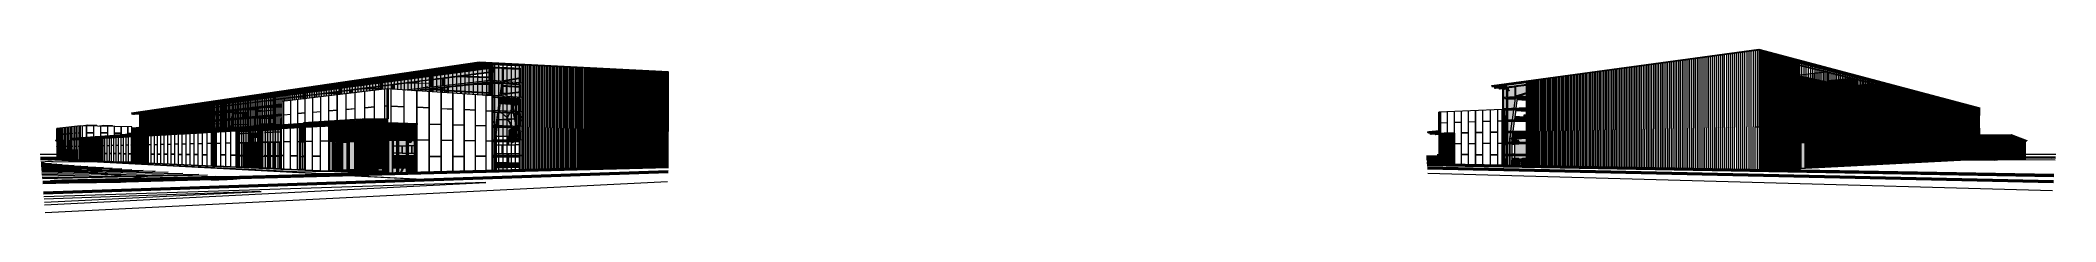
# Model space of a CAD drawing. Header units: inches. Extents: x 31155.6 to 31160.43, y 58.98 to 66.18.
# Drawn here: x 31156.835 to 31160.432, y 65.889 to 66.181 of the extents above.
import ezdxf

# ---------------------------------------------------------------- set-up
doc = ezdxf.new("R2010")
doc.units = ezdxf.units.IN
doc.header["$MEASUREMENT"] = 0
for name, pattern in [('Center 1_4_', [0.53125, 0.25, -0.09375, 0.09375, -0.09375]), ('Dash 1_16_', [0.125, 0.0625, -0.0625]), ('Hidden', [0.28125, 0.1875, -0.09375]), ('Hidden 1_8_', [0.1875, 0.125, -0.0625])]:
    doc.linetypes.add(name, pattern=pattern)
for name, color, linetype, lineweight in [('A-CLNG', 13, 'Continuous', 13), ('A-DETL', 90, 'Continuous', 9), ('A-DETL-HDLN', 90, 'Hidden 1_8_', 9), ('A-DOOR', 31, 'Continuous', 13), ('A-DOOR-FRAM', 31, 'Continuous', 9), ('A-FLOR', 192, 'Continuous', 13), ('A-FLOR-CLRS', 90, 'Dash 1_16_', 9), ('A-FLOR-HRAL', 11, 'Continuous', 9), ('A-FLOR-OTLN', 90, 'Continuous', 9), ('A-GLAZ-CURT', 52, 'Continuous', 9), ('A-GLAZ-CWMG', 51, 'Continuous', 9), ('A-PROP-SBCK', 71, 'Hidden', 50), ('A-ROOF', 132, 'Continuous', 13), ('A-ROOF-OTLN', 132, 'Continuous', 9), ('A-WALL', 113, 'Continuous', 13), ('A-WALL-PATT', 111, 'Continuous', 13), ('BMP', 80, 'Continuous', 9), ('C-BLDG-PADS', 91, 'Continuous', 9), ('C-TOPO', 7, 'Continuous', 9), ('Conc', 7, 'Continuous', 9), ('E-ELEC-EQPM', 71, 'Continuous', 9), ('EOP-EX', 125, 'Continuous', 9), ('EOP-PR', 4, 'Continuous', 9), ('I-FURN', 30, 'Continuous', 9), ('I-WALL', 2, 'Continuous', 13), ('L-SITE-WALL', 31, 'Continuous', 13), ('M-EQPM', 50, 'Continuous', 9), ('M-HVAC-DUCT', 70, 'Continuous', 9), ('PAINT', 190, 'Continuous', 9), ('PROP', 3, 'Center 1_4_', 9), ('Q-CASE', 31, 'Continuous', 9), ('Q-SPCQ', 91, 'Continuous', 9), ('S-BEAM', 12, 'Continuous', 9), ('S-COLS', 52, 'Continuous', 9)]:
    doc.layers.add(name, color=color, linetype=linetype, lineweight=lineweight)

# ---------------------------------------------------------------- blocks, each defined once
blk = doc.blocks.new('FP_24-Looking North West')
at = {"layer": 'A-WALL-PATT', "lineweight": 9}
for p, q in [((-3323.3896, 66.0286), (-3323.3896, 66.0395)), ((-3323.3896, 66.0287), (-3323.3896, 66.0395)), ((-3323.3896, 66.0287), (-3323.3872, 66.0289)), ((-3323.3872, 66.0288), (-3323.3896, 66.0286)), ((-3323.3896, 66.0178), (-3323.3896, 66.0286)), ((-3323.3896, 66.0178), (-3323.3896, 66.0286)), ((-3323.3872, 66.0289), (-3323.3872, 66.0398)), ((-3323.3872, 66.0288), (-3323.3872, 66.0398)), ((-3323.3872, 66.0179), (-3323.3872, 66.0288)), ((-3323.3872, 66.0179), (-3323.3872, 66.0288)), ((-3323.3847, 66.0291), (-3323.3847, 66.0401)), ((-3323.3847, 66.029), (-3323.3847, 66.0401)), ((-3323.3847, 66.0291), (-3323.3822, 66.0293)), ((-3323.3847, 66.029), (-3323.3822, 66.0292)), ((-3323.3847, 66.0181), (-3323.3847, 66.029)), ((-3323.3847, 66.0181), (-3323.3847, 66.029)), ((-3323.3822, 66.0293), (-3323.3822, 66.0404)), ((-3323.3822, 66.0292), (-3323.3822, 66.0404)), ((-3323.3822, 66.0182), (-3323.3822, 66.0292)), ((-3323.3822, 66.0182), (-3323.3822, 66.0292)), ((-3323.3797, 66.0295), (-3323.3797, 66.0407)), ((-3323.3797, 66.0295), (-3323.3797, 66.0407)), ((-3323.3797, 66.0295), (-3323.3771, 66.0297)), ((-3323.3771, 66.0297), (-3323.3797, 66.0295)), ((-3323.3797, 66.0183), (-3323.3797, 66.0295)), ((-3323.3797, 66.0183), (-3323.3797, 66.0295)), ((-3323.3771, 66.0297), (-3323.3771, 66.041)), ((-3323.3771, 66.0297), (-3323.3771, 66.041)), ((-3323.3771, 66.0185), (-3323.3771, 66.0297)), ((-3323.3771, 66.0185), (-3323.3771, 66.0297)), ((-3323.377, 66.0184), (-3323.3745, 66.0186)), ((-3323.3745, 66.0186), (-3323.377, 66.0185)), ((-3323.3745, 66.03), (-3323.3745, 66.0413)), ((-3323.3745, 66.0299), (-3323.3745, 66.0413)), ((-3323.3745, 66.03), (-3323.3718, 66.0302)), ((-3323.3745, 66.0299), (-3323.3718, 66.0302)), ((-3323.3745, 66.0072), (-3323.3745, 66.0299)), ((-3323.3745, 66.0186), (-3323.3745, 66.0299)), ((-3323.3745, 66.0015), (-3323.3745, 66.0186)), ((-3323.3718, 66.0302), (-3323.3718, 66.0416)), ((-3323.3718, 66.0302), (-3323.3718, 66.0416)), ((-3323.3718, 66.0073), (-3323.3718, 66.0302)), ((-3323.3718, 66.0188), (-3323.3718, 66.0302)), ((-3323.3691, 66.0189), (-3323.3718, 66.0188)), ((-3323.3718, 66.0187), (-3323.371, 66.0187)), ((-3323.3718, 66.0015), (-3323.3718, 66.0187)), ((-3323.3691, 66.0304), (-3323.3691, 66.0419)), ((-3323.3691, 66.0304), (-3323.3691, 66.0419)), ((-3323.3691, 66.0304), (-3323.3664, 66.0307)), ((-3323.3664, 66.0306), (-3323.3691, 66.0304)), ((-3323.3691, 66.0189), (-3323.3691, 66.0304)), ((-3323.3691, 66.0188), (-3323.3691, 66.0304)), ((-3323.3691, 66.0188), (-3323.3691, 66.0188)), ((-3323.3664, 66.0307), (-3323.3664, 66.0423)), ((-3323.3664, 66.0306), (-3323.3664, 66.0423)), ((-3323.3664, 66.0074), (-3323.3664, 66.0306)), ((-3323.3664, 66.0191), (-3323.3664, 66.0306)), ((-3323.3636, 66.0192), (-3323.3664, 66.0191)), ((-3323.3664, 66.019), (-3323.3636, 66.0191)), ((-3323.3664, 66.0015), (-3323.3664, 66.019)), ((-3323.3636, 66.0309), (-3323.3636, 66.0426)), ((-3323.3636, 66.0309), (-3323.3636, 66.0426)), ((-3323.3636, 66.0309), (-3323.3608, 66.0312)), ((-3323.3636, 66.0309), (-3323.3608, 66.0311)), ((-3323.3636, 66.0225), (-3323.3636, 66.0309)), ((-3323.3636, 66.0225), (-3323.3636, 66.0309)), ((-3323.3636, 66.0216), (-3323.3636, 66.0217)), ((-3323.3636, 66.0216), (-3323.3636, 66.0217)), ((-3323.3636, 66.0075), (-3323.3636, 66.0197)), ((-3323.3636, 66.0192), (-3323.3636, 66.0197)), ((-3323.3636, 66.0015), (-3323.3636, 66.0191)), ((-3323.3608, 66.0312), (-3323.3608, 66.0429)), ((-3323.3608, 66.0227), (-3323.3608, 66.0311)), ((-3323.3608, 66.0218), (-3323.3608, 66.0218)), ((-3323.3608, 66.0075), (-3323.3608, 66.0198)), ((-3323.3607, 66.0311), (-3323.3607, 66.0429)), ((-3323.3607, 66.0227), (-3323.3607, 66.0311)), ((-3323.3607, 66.0218), (-3323.3607, 66.0218)), ((-3323.3607, 66.0194), (-3323.3607, 66.0198)), ((-3323.3607, 66.0193), (-3323.3579, 66.0195)), ((-3323.3579, 66.0195), (-3323.3607, 66.0194)), ((-3323.3607, 66.0015), (-3323.3607, 66.0193)), ((-3323.3579, 66.0314), (-3323.3579, 66.0433)), ((-3323.3579, 66.0314), (-3323.3579, 66.0433)), ((-3323.3579, 66.0314), (-3323.3549, 66.0317)), ((-3323.3549, 66.0316), (-3323.3579, 66.0314)), ((-3323.3579, 66.0229), (-3323.3579, 66.0314)), ((-3323.3579, 66.0229), (-3323.3579, 66.0314)), ((-3323.3579, 66.0195), (-3323.3579, 66.0199)), ((-3323.3579, 66.0076), (-3323.3579, 66.0199)), ((-3323.3579, 66.0015), (-3323.3579, 66.0195)), ((-3323.3549, 66.0317), (-3323.3549, 66.0436)), ((-3323.3549, 66.0316), (-3323.3549, 66.0436)), ((-3323.3549, 66.0231), (-3323.3549, 66.0316)), ((-3323.3549, 66.0231), (-3323.3549, 66.0316)), ((-3323.3549, 66.0077), (-3323.3549, 66.02)), ((-3323.3549, 66.0197), (-3323.3549, 66.02)), ((-3323.3549, 66.0196), (-3323.352, 66.0198)), ((-3323.352, 66.0198), (-3323.3549, 66.0197)), ((-3323.3549, 66.0015), (-3323.3549, 66.0196)), ((-3323.352, 66.0319), (-3323.352, 66.044)), ((-3323.352, 66.0319), (-3323.352, 66.044)), ((-3323.352, 66.0319), (-3323.349, 66.0322)), ((-3323.352, 66.0319), (-3323.349, 66.0321)), ((-3323.352, 66.0232), (-3323.352, 66.0319)), ((-3323.352, 66.0232), (-3323.352, 66.0319)), ((-3323.352, 66.0077), (-3323.352, 66.0201)), ((-3323.352, 66.0198), (-3323.352, 66.0201)), ((-3323.352, 65.9956), (-3323.352, 66.0198)), ((-3323.349, 66.0322), (-3323.349, 66.0444)), ((-3323.349, 66.0234), (-3323.349, 66.0321)), ((-3323.349, 66.0078), (-3323.349, 66.0201)), ((-3323.3489, 66.0321), (-3323.3489, 66.0444)), ((-3323.3489, 66.0234), (-3323.3489, 66.0321)), ((-3323.3489, 66.02), (-3323.3489, 66.0201)), ((-3323.3479, 66.0201), (-3323.3489, 66.02)), ((-3323.3489, 66.0199), (-3323.3479, 66.02)), ((-3323.3489, 65.9956), (-3323.3489, 66.0199)), ((-3323.3718, 66.0073), (-3323.3745, 66.0072)), ((-3323.3745, 66.0015), (-3323.3745, 66.0072)), ((-3323.3718, 66.0072), (-3323.3745, 66.0072)), ((-3323.3718, 66.0015), (-3323.3718, 66.0072)), ((-3323.3664, 66.0074), (-3323.3691, 66.0073)), ((-3323.3664, 66.0074), (-3323.3691, 66.0074)), ((-3323.3664, 66.0015), (-3323.3664, 66.0074)), ((-3323.3608, 66.0075), (-3323.3636, 66.0074)), ((-3323.3608, 66.0075), (-3323.3636, 66.0075)), ((-3323.3636, 66.0015), (-3323.3636, 66.0074)), ((-3323.3608, 66.0015), (-3323.3608, 66.0075)), ((-3323.3549, 66.0077), (-3323.3579, 66.0076)), ((-3323.3549, 66.0076), (-3323.3579, 66.0075)), ((-3323.3579, 66.0015), (-3323.3579, 66.0075)), ((-3323.3549, 66.0015), (-3323.3549, 66.0076)), ((-3323.3529, 65.9956), (-3323.352, 65.9955)), ((-3323.352, 65.9956), (-3323.3529, 65.9956)), ((-3323.349, 66.0078), (-3323.352, 66.0077)), ((-3323.352, 65.9835), (-3323.352, 66.0077)), ((-3323.349, 66.0077), (-3323.352, 66.0077)), ((-3323.352, 65.9834), (-3323.352, 65.9955)), ((-3323.352, 65.9835), (-3323.349, 65.9834)), ((-3323.352, 65.9834), (-3323.352, 65.9834)), ((-3323.352, 65.9834), (-3323.352, 65.9834)), ((-3323.349, 65.9834), (-3323.349, 66.0077)), ((-3323.349, 65.9833), (-3323.349, 65.9833)), ((-3323.3479, 65.9956), (-3323.3489, 65.9956)), ((-3323.3489, 65.9955), (-3323.3479, 65.9955)), ((-3323.3489, 65.9833), (-3323.3489, 65.9955)), ((-3323.3489, 65.9833), (-3323.3489, 65.9833))]:
    blk.add_line(p, q, dxfattribs=at)
blk = doc.blocks.new('FP_25-Looking North West')
at = {"layer": 'A-WALL-PATT', "lineweight": 9}
for p, q in [((-3323.3479, 66.0201), (-3323.3473, 66.02)), ((-3323.3479, 66.02), (-3323.3479, 66.02)), ((-3323.3479, 65.9956), (-3323.3479, 65.9956)), ((-3323.3479, 65.9955), (-3323.3479, 65.9955))]:
    blk.add_line(p, q, dxfattribs=at)
blk = doc.blocks.new('FP_26-Looking North West')
at = {"layer": 'A-WALL-PATT', "lineweight": 9}
for p, q in [((-3323.0972, 66.0131), (-3323.1056, 66.0129)), ((-3323.0972, 66.013), (-3323.1056, 66.0128)), ((-3323.0972, 66.0131), (-3323.0972, 66.0332)), ((-3323.0972, 65.972), (-3323.0972, 66.013)), ((-3323.0971, 65.9925), (-3323.0971, 66.0332)), ((-3323.0884, 65.9924), (-3323.0884, 66.0337)), ((-3323.0884, 66.0133), (-3323.0884, 66.0337)), ((-3323.0794, 66.0135), (-3323.0884, 66.0133)), ((-3323.0794, 66.0134), (-3323.0884, 66.0132)), ((-3323.0884, 65.9716), (-3323.0884, 66.0132)), ((-3323.0794, 66.0135), (-3323.0794, 66.0342)), ((-3323.0794, 65.9923), (-3323.0794, 66.0342)), ((-3323.0794, 65.9712), (-3323.0794, 66.0134)), ((-3323.0884, 65.9924), (-3323.0971, 65.9925)), ((-3323.0971, 65.9924), (-3323.0884, 65.9923)), ((-3323.0971, 65.9719), (-3323.0971, 65.9924)), ((-3323.0884, 65.9715), (-3323.0884, 65.9923)), ((-3323.0701, 65.9922), (-3323.0794, 65.9923)), ((-3323.0794, 65.9922), (-3323.0701, 65.9921)), ((-3323.0794, 65.9711), (-3323.0794, 65.9922)), ((-3323.1056, 65.9724), (-3323.0972, 65.972)), ((-3323.0884, 65.9716), (-3323.0794, 65.9712))]:
    blk.add_line(p, q, dxfattribs=at)
blk = doc.blocks.new('FP_27-Looking North West')
at = {"layer": 'A-WALL-PATT', "lineweight": 9}
for p, q in [((-3322.7932, 66.0797), (-3322.7932, 66.1099)), ((-3322.7931, 66.0798), (-3322.7931, 66.1099)), ((-3322.7699, 66.0787), (-3322.7699, 66.1083)), ((-3322.7698, 66.0785), (-3322.7698, 66.1083)), ((-3322.7472, 66.0774), (-3322.7472, 66.1068)), ((-3322.7471, 66.0775), (-3322.7471, 66.1068)), ((-3322.7252, 66.0765), (-3322.7252, 66.1053)), ((-3322.7251, 66.0763), (-3322.7251, 66.1053)), ((-3322.7038, 66.0752), (-3322.7038, 66.1038)), ((-3322.7037, 66.0754), (-3322.7037, 66.1038)), ((-3322.683, 66.0744), (-3322.683, 66.1024)), ((-3322.6829, 66.0742), (-3322.6829, 66.1024)), ((-3322.6627, 66.0732), (-3322.6627, 66.101)), ((-3322.6626, 66.0734), (-3322.6626, 66.101)), ((-3322.643, 66.0724), (-3322.643, 66.0997)), ((-3322.6429, 66.0722), (-3322.6429, 66.0997)), ((-3322.6238, 66.0713), (-3322.6238, 66.0984)), ((-3322.6237, 66.0714), (-3322.6237, 66.0984)), ((-3322.7932, 66.0497), (-3322.7932, 66.0797)), ((-3322.7931, 66.0798), (-3322.7699, 66.0787)), ((-3322.7931, 66.0797), (-3322.7699, 66.0785)), ((-3322.7931, 66.0497), (-3322.7931, 66.0797)), ((-3322.7699, 66.049), (-3322.7699, 66.0785)), ((-3322.7698, 66.049), (-3322.7698, 66.0785)), ((-3322.7472, 66.0483), (-3322.7472, 66.0774)), ((-3322.7471, 66.0775), (-3322.7252, 66.0765)), ((-3322.7252, 66.0763), (-3322.7471, 66.0774)), ((-3322.7471, 66.0483), (-3322.7471, 66.0774)), ((-3322.7252, 66.0185), (-3322.7252, 66.0763)), ((-3322.7251, 66.0475), (-3322.7251, 66.0763)), ((-3322.7038, 66.0468), (-3322.7251, 66.0475)), ((-3322.7038, 66.0468), (-3322.7038, 66.0752)), ((-3322.7037, 66.0754), (-3322.683, 66.0744)), ((-3322.7037, 66.0752), (-3322.683, 66.0742)), ((-3322.7037, 66.0182), (-3322.7037, 66.0752)), ((-3322.683, 66.018), (-3322.683, 66.0742)), ((-3322.6829, 66.0462), (-3322.6829, 66.0742)), ((-3322.6627, 66.0455), (-3322.6627, 66.0732)), ((-3322.6626, 66.0734), (-3322.643, 66.0724)), ((-3322.643, 66.0722), (-3322.6626, 66.0732)), ((-3322.6626, 66.0177), (-3322.6626, 66.0732)), ((-3322.643, 66.0175), (-3322.643, 66.0722)), ((-3322.6429, 66.0449), (-3322.6429, 66.0722)), ((-3322.6238, 66.0443), (-3322.6238, 66.0713)), ((-3322.6237, 66.0714), (-3322.6133, 66.0709)), ((-3322.6237, 66.0713), (-3322.6133, 66.0708)), ((-3322.6237, 66.0173), (-3322.6237, 66.0713)), ((-3322.7252, 66.0185), (-3322.7468, 66.0187)), ((-3322.7252, 66.0183), (-3322.7468, 66.0186)), ((-3322.7252, 65.9605), (-3322.7252, 66.0183)), ((-3322.7251, 66.0473), (-3322.7038, 66.0467)), ((-3322.7251, 65.9895), (-3322.7251, 66.0473)), ((-3322.7038, 65.9896), (-3322.7038, 66.0467)), ((-3322.683, 66.018), (-3322.7037, 66.0182)), ((-3322.7037, 65.961), (-3322.7037, 66.0181)), ((-3322.683, 66.0178), (-3322.7037, 66.0181)), ((-3322.683, 65.9616), (-3322.683, 66.0178)), ((-3322.6627, 66.0455), (-3322.6829, 66.0462)), ((-3322.6829, 66.046), (-3322.6627, 66.0454)), ((-3322.6829, 65.9898), (-3322.6829, 66.046)), ((-3322.6627, 65.9899), (-3322.6627, 66.0454)), ((-3322.643, 66.0175), (-3322.6626, 66.0177)), ((-3322.6626, 65.9621), (-3322.6626, 66.0176)), ((-3322.643, 66.0173), (-3322.6626, 66.0176)), ((-3322.643, 65.9626), (-3322.643, 66.0173)), ((-3322.6238, 66.0443), (-3322.6429, 66.0449)), ((-3322.6429, 66.0448), (-3322.6238, 66.0442)), ((-3322.6429, 65.99), (-3322.6429, 66.0448)), ((-3322.6238, 65.9902), (-3322.6238, 66.0442)), ((-3322.6133, 66.0171), (-3322.6237, 66.0173)), ((-3322.6237, 65.9631), (-3322.6237, 66.0171)), ((-3322.6133, 66.017), (-3322.6237, 66.0171)), ((-3322.7038, 65.9896), (-3322.7251, 65.9895)), ((-3322.7251, 65.9893), (-3322.7038, 65.9895)), ((-3322.7251, 65.9603), (-3322.7251, 65.9893)), ((-3322.7038, 65.9609), (-3322.7038, 65.9895)), ((-3322.6627, 65.9899), (-3322.6829, 65.9898)), ((-3322.6829, 65.9896), (-3322.6627, 65.9898)), ((-3322.6829, 65.9614), (-3322.6829, 65.9896)), ((-3322.6627, 65.962), (-3322.6627, 65.9898)), ((-3322.6238, 65.9902), (-3322.6429, 65.99)), ((-3322.6429, 65.9899), (-3322.6238, 65.99)), ((-3322.6429, 65.9625), (-3322.6429, 65.9899)), ((-3322.6238, 65.963), (-3322.6238, 65.99)), ((-3322.7468, 65.9599), (-3322.7252, 65.9605)), ((-3322.7037, 65.961), (-3322.683, 65.9616)), ((-3322.6626, 65.9621), (-3322.643, 65.9626)), ((-3322.6237, 65.9631), (-3322.6133, 65.9634))]:
    blk.add_line(p, q, dxfattribs=at)
blk = doc.blocks.new('FP_28-Looking North West')
at = {"layer": 'A-WALL-PATT', "lineweight": 9}
for p, q in [((-3322.9851, 65.9912), (-3322.9851, 66.0396)), ((-3322.985, 66.0155), (-3322.985, 66.0396)), ((-3322.9728, 66.0157), (-3322.985, 66.0155)), ((-3322.9728, 66.0156), (-3322.985, 66.0153)), ((-3322.985, 65.9669), (-3322.985, 66.0153)), ((-3322.9728, 66.0157), (-3322.9728, 66.0403)), ((-3322.9728, 65.9911), (-3322.9728, 66.0403)), ((-3322.9728, 65.9664), (-3322.9728, 66.0156)), ((-3322.9602, 65.9909), (-3322.9602, 66.0409)), ((-3322.9601, 66.016), (-3322.9601, 66.0409)), ((-3322.9569, 66.0161), (-3322.9601, 66.016)), ((-3322.9601, 65.9658), (-3322.9601, 66.0159)), ((-3322.9569, 66.0159), (-3322.9601, 66.0159)), ((-3322.9851, 65.9912), (-3322.9896, 65.9913)), ((-3322.9896, 65.9911), (-3322.9851, 65.9911)), ((-3322.9851, 65.9668), (-3322.9851, 65.9911)), ((-3322.9602, 65.9909), (-3322.9728, 65.9911)), ((-3322.9728, 65.9909), (-3322.9602, 65.9908)), ((-3322.9728, 65.9663), (-3322.9728, 65.9909)), ((-3322.9602, 65.9657), (-3322.9602, 65.9908)), ((-3322.985, 65.9669), (-3322.9728, 65.9664)), ((-3322.9601, 65.9658), (-3322.9569, 65.9657))]:
    blk.add_line(p, q, dxfattribs=at)
blk = doc.blocks.new('FP_29-Looking North West')
at = {"layer": 'Q-SPCQ'}
for p, q in [((-3322.7614, 66.0184), (-3322.7614, 66.0184)), ((-3322.7614, 66.0184), (-3322.7614, 66.0184)), ((-3322.7613, 66.0184), (-3322.7613, 66.0183)), ((-3322.7613, 66.0184), (-3322.7613, 66.0184)), ((-3322.7613, 66.0184), (-3322.7613, 66.0184)), ((-3322.7613, 66.0184), (-3322.7613, 66.0184)), ((-3322.7613, 66.0184), (-3322.7613, 66.0184)), ((-3322.7613, 66.0183), (-3322.7612, 66.0183)), ((-3322.7613, 66.0183), (-3322.7613, 66.0183)), ((-3322.7613, 66.0183), (-3322.7613, 66.0183)), ((-3322.7613, 66.0183), (-3322.7613, 66.0183)), ((-3322.7612, 66.0183), (-3322.7612, 66.0182)), ((-3322.7612, 66.0182), (-3322.7612, 66.0181)), ((-3322.7612, 66.0182), (-3322.7612, 66.0182)), ((-3322.7612, 66.0182), (-3322.7612, 66.0182)), ((-3322.7612, 66.0182), (-3322.7612, 66.0182)), ((-3322.7612, 66.0182), (-3322.7612, 66.0182)), ((-3322.7612, 66.0182), (-3322.7612, 66.0182)), ((-3322.7612, 66.0181), (-3322.7611, 66.0181)), ((-3322.7612, 66.0181), (-3322.7612, 66.0181)), ((-3322.7611, 66.0181), (-3322.7611, 66.018)), ((-3322.7611, 66.0181), (-3322.7611, 66.0181)), ((-3322.7611, 66.0181), (-3322.7611, 66.0181)), ((-3322.7611, 66.018), (-3322.761, 66.018)), ((-3322.7611, 66.018), (-3322.7611, 66.018)), ((-3322.7611, 66.018), (-3322.7611, 66.018)), ((-3322.7611, 66.018), (-3322.7611, 66.018)), ((-3322.7611, 66.018), (-3322.7611, 66.018)), ((-3322.761, 66.018), (-3322.761, 66.0179)), ((-3322.761, 66.0179), (-3322.761, 66.0178)), ((-3322.761, 66.0179), (-3322.761, 66.0179)), ((-3322.761, 66.0179), (-3322.761, 66.0179)), ((-3322.761, 66.0179), (-3322.761, 66.0179)), ((-3322.761, 66.0179), (-3322.761, 66.0179)), ((-3322.761, 66.0178), (-3322.7609, 66.0178)), ((-3322.7609, 66.0178), (-3322.7609, 66.0177)), ((-3322.7609, 66.0178), (-3322.7609, 66.0178)), ((-3322.7609, 66.0178), (-3322.7609, 66.0178)), ((-3322.7609, 66.0178), (-3322.7609, 66.0178)), ((-3322.7609, 66.0178), (-3322.7609, 66.0178)), ((-3322.7609, 66.0177), (-3322.7608, 66.0177)), ((-3322.7609, 66.0177), (-3322.7609, 66.0177)), ((-3322.7608, 66.0177), (-3322.7608, 66.0176)), ((-3322.7608, 66.0177), (-3322.7608, 66.0177)), ((-3322.7608, 66.0177), (-3322.7608, 66.0177)), ((-3322.7608, 66.0176), (-3322.7607, 66.0176)), ((-3322.7608, 66.0176), (-3322.7608, 66.0176)), ((-3322.7608, 66.0176), (-3322.7608, 66.0176)), ((-3322.7608, 66.0176), (-3322.7608, 66.0176)), ((-3322.7607, 66.0176), (-3322.7607, 66.0175)), ((-3322.7607, 66.0175), (-3322.7606, 66.0175)), ((-3322.7607, 66.0175), (-3322.7607, 66.0175)), ((-3322.7607, 66.0175), (-3322.7607, 66.0175)), ((-3322.7607, 66.0175), (-3322.7607, 66.0175)), ((-3322.7607, 66.0175), (-3322.7607, 66.0175)), ((-3322.7606, 66.0175), (-3322.7606, 66.0174)), ((-3322.7606, 66.0174), (-3322.7605, 66.0173)), ((-3322.7606, 66.0174), (-3322.7606, 66.0174)), ((-3322.7606, 66.0174), (-3322.7606, 66.0174)), ((-3322.7606, 66.0174), (-3322.7606, 66.0174)), ((-3322.7606, 66.0174), (-3322.7606, 66.0174)), ((-3322.7605, 66.0173), (-3322.7604, 66.0173)), ((-3322.7605, 66.0173), (-3322.7605, 66.0173)), ((-3322.7605, 66.0173), (-3322.7605, 66.0173)), ((-3322.7605, 66.0173), (-3322.7605, 66.0173)), ((-3322.7605, 66.0173), (-3322.7605, 66.0173)), ((-3322.7604, 66.0173), (-3322.7604, 66.0172)), ((-3322.7604, 66.0172), (-3322.7603, 66.0171)), ((-3322.7604, 66.0172), (-3322.7604, 66.0172)), ((-3322.7604, 66.0172), (-3322.7604, 66.0172)), ((-3322.7604, 66.0172), (-3322.7604, 66.0172)), ((-3322.7604, 66.0172), (-3322.7604, 66.0172)), ((-3322.7603, 66.0171), (-3322.7602, 66.017)), ((-3322.7603, 66.0171), (-3322.7603, 66.0171)), ((-3322.7603, 66.0171), (-3322.7603, 66.0171)), ((-3322.7603, 66.0171), (-3322.7603, 66.0171)), ((-3322.7603, 66.0171), (-3322.7603, 66.0171)), ((-3322.7602, 66.017), (-3322.7601, 66.017)), ((-3322.7602, 66.017), (-3322.7602, 66.017)), ((-3322.7602, 66.017), (-3322.7602, 66.017)), ((-3322.7602, 66.017), (-3322.7602, 66.017)), ((-3322.7602, 66.017), (-3322.7602, 66.017)), ((-3322.7601, 66.0151), (-3322.7602, 66.0151)), ((-3322.7601, 66.017), (-3322.7601, 66.0169)), ((-3322.7601, 66.0169), (-3322.76, 66.0168)), ((-3322.7601, 66.0169), (-3322.7601, 66.0169)), ((-3322.7601, 66.0169), (-3322.7601, 66.0169)), ((-3322.7601, 66.0169), (-3322.7601, 66.0169)), ((-3322.7601, 66.0169), (-3322.7601, 66.0169)), ((-3322.7601, 66.0152), (-3322.7601, 66.0151)), ((-3322.76, 66.0152), (-3322.7601, 66.0152)), ((-3322.7601, 66.0151), (-3322.7601, 66.0151)), ((-3322.7601, 66.0151), (-3322.7601, 66.0151)), ((-3322.7601, 66.0151), (-3322.7601, 66.0151)), ((-3322.76, 66.0168), (-3322.7599, 66.0168)), ((-3322.76, 66.0168), (-3322.76, 66.0168)), ((-3322.76, 66.0168), (-3322.76, 66.0168)), ((-3322.76, 66.0168), (-3322.76, 66.0168)), ((-3322.76, 66.0168), (-3322.76, 66.0168)), ((-3322.76, 66.0153), (-3322.76, 66.0152)), ((-3322.7599, 66.0153), (-3322.76, 66.0153)), ((-3322.76, 66.0152), (-3322.76, 66.0152)), ((-3322.76, 66.0152), (-3322.76, 66.0152)), ((-3322.76, 66.0152), (-3322.76, 66.0152)), ((-3322.7599, 66.0168), (-3322.7599, 66.0167)), ((-3322.7599, 66.0167), (-3322.7598, 66.0167)), ((-3322.7599, 66.0167), (-3322.7599, 66.0167)), ((-3322.7599, 66.0167), (-3322.7599, 66.0167)), ((-3322.7599, 66.0167), (-3322.7599, 66.0167)), ((-3322.7598, 66.0154), (-3322.7599, 66.0153)), ((-3322.7599, 66.0153), (-3322.7599, 66.0153)), ((-3322.7599, 66.0153), (-3322.7599, 66.0153)), ((-3322.7599, 66.0153), (-3322.7599, 66.0153)), ((-3322.7599, 66.0153), (-3322.7599, 66.0153)), ((-3322.7598, 66.0167), (-3322.7598, 66.0166)), ((-3322.7598, 66.0166), (-3322.7597, 66.0166)), ((-3322.7598, 66.0166), (-3322.7598, 66.0166)), ((-3322.7598, 66.0166), (-3322.7598, 66.0166)), ((-3322.7598, 66.0166), (-3322.7598, 66.0166)), ((-3322.7597, 66.0155), (-3322.7598, 66.0154)), ((-3322.7598, 66.0154), (-3322.7598, 66.0154)), ((-3322.7598, 66.0154), (-3322.7598, 66.0154)), ((-3322.7598, 66.0154), (-3322.7598, 66.0154)), ((-3322.7598, 66.0154), (-3322.7598, 66.0154)), ((-3322.7597, 66.0166), (-3322.7597, 66.0165)), ((-3322.7597, 66.0165), (-3322.7596, 66.0165)), ((-3322.7597, 66.0165), (-3322.7597, 66.0165)), ((-3322.7597, 66.0165), (-3322.7597, 66.0165)), ((-3322.7597, 66.0165), (-3322.7597, 66.0165)), ((-3322.7596, 66.0156), (-3322.7597, 66.0155)), ((-3322.7597, 66.0155), (-3322.7597, 66.0155)), ((-3322.7597, 66.0155), (-3322.7597, 66.0155)), ((-3322.7597, 66.0155), (-3322.7597, 66.0155)), ((-3322.7597, 66.0155), (-3322.7597, 66.0155)), ((-3322.7596, 66.0165), (-3322.7596, 66.0164)), ((-3322.7596, 66.0165), (-3322.7596, 66.0165)), ((-3322.7596, 66.0164), (-3322.7595, 66.0164)), ((-3322.7596, 66.0164), (-3322.7596, 66.0164)), ((-3322.7596, 66.0164), (-3322.7596, 66.0164)), ((-3322.7595, 66.0157), (-3322.7596, 66.0156)), ((-3322.7596, 66.0156), (-3322.7596, 66.0156)), ((-3322.7596, 66.0156), (-3322.7596, 66.0156)), ((-3322.7596, 66.0156), (-3322.7596, 66.0156)), ((-3322.7596, 66.0156), (-3322.7596, 66.0156)), ((-3322.7595, 66.0164), (-3322.7595, 66.0163)), ((-3322.7595, 66.0164), (-3322.7595, 66.0164)), ((-3322.7595, 66.0163), (-3322.7594, 66.0163)), ((-3322.7595, 66.0163), (-3322.7595, 66.0163)), ((-3322.7595, 66.0163), (-3322.7595, 66.0163)), ((-3322.7595, 66.0157), (-3322.7595, 66.0157)), ((-3322.7595, 66.0157), (-3322.7595, 66.0157)), ((-3322.7595, 66.0157), (-3322.7595, 66.0157)), ((-3322.7595, 66.0157), (-3322.7595, 66.0157)), ((-3322.7594, 66.0157), (-3322.7595, 66.0157)), ((-3322.7594, 66.0163), (-3322.7594, 66.0162)), ((-3322.7594, 66.0163), (-3322.7594, 66.0163)), ((-3322.7594, 66.0162), (-3322.7593, 66.0162)), ((-3322.7594, 66.0162), (-3322.7594, 66.0162)), ((-3322.7594, 66.0162), (-3322.7594, 66.0162)), ((-3322.7594, 66.0158), (-3322.7594, 66.0157)), ((-3322.7594, 66.0158), (-3322.7594, 66.0158)), ((-3322.7594, 66.0158), (-3322.7594, 66.0158)), ((-3322.7594, 66.0158), (-3322.7594, 66.0158)), ((-3322.7593, 66.0158), (-3322.7594, 66.0158)), ((-3322.7593, 66.0162), (-3322.7593, 66.0161)), ((-3322.7593, 66.0162), (-3322.7593, 66.0162)), ((-3322.7593, 66.0162), (-3322.7593, 66.0162)), ((-3322.7593, 66.0161), (-3322.7592, 66.0161)), ((-3322.7593, 66.0161), (-3322.7593, 66.0161)), ((-3322.7593, 66.0159), (-3322.7593, 66.0158)), ((-3322.7593, 66.0159), (-3322.7593, 66.0159)), ((-3322.7593, 66.0159), (-3322.7593, 66.0159)), ((-3322.7593, 66.0159), (-3322.7593, 66.0159)), ((-3322.7592, 66.0159), (-3322.7593, 66.0159)), ((-3322.7592, 66.0161), (-3322.7592, 66.016)), ((-3322.7592, 66.0161), (-3322.7592, 66.0161)), ((-3322.7592, 66.0161), (-3322.7592, 66.0161)), ((-3322.7592, 66.016), (-3322.7592, 66.0159)), ((-3322.7592, 66.016), (-3322.7592, 66.016)), ((-3322.7592, 66.016), (-3322.7592, 66.016)), ((-3322.7592, 66.016), (-3322.7592, 66.016)), ((-3322.7591, 66.016), (-3322.7592, 66.016)), ((-3322.7592, 66.016), (-3322.7591, 66.016)), ((-3322.7592, 66.016), (-3322.7592, 66.016)), ((-3322.7591, 66.0161), (-3322.7591, 66.016)), ((-3322.7591, 66.0161), (-3322.7591, 66.0161)), ((-3322.7591, 66.0161), (-3322.7591, 66.0161)), ((-3322.7591, 66.0161), (-3322.7591, 66.0161)), ((-3322.759, 66.0161), (-3322.7591, 66.0161)), ((-3322.7591, 66.016), (-3322.7591, 66.0159)), ((-3322.7591, 66.016), (-3322.7591, 66.016)), ((-3322.7591, 66.016), (-3322.7591, 66.016)), ((-3322.7591, 66.0159), (-3322.759, 66.0159)), ((-3322.7591, 66.0159), (-3322.7591, 66.0159)), ((-3322.759, 66.0162), (-3322.759, 66.0161)), ((-3322.759, 66.0162), (-3322.759, 66.0162)), ((-3322.759, 66.0162), (-3322.759, 66.0162)), ((-3322.7589, 66.0162), (-3322.759, 66.0162)), ((-3322.759, 66.0161), (-3322.759, 66.0161)), ((-3322.759, 66.0159), (-3322.759, 66.0158)), ((-3322.759, 66.0159), (-3322.759, 66.0159)), ((-3322.759, 66.0159), (-3322.759, 66.0159)), ((-3322.759, 66.0159), (-3322.759, 66.0159)), ((-3322.759, 66.0158), (-3322.7589, 66.0158)), ((-3322.7589, 66.0163), (-3322.7589, 66.0162)), ((-3322.7589, 66.0163), (-3322.7589, 66.0163)), ((-3322.7589, 66.0163), (-3322.7589, 66.0163)), ((-3322.7589, 66.0163), (-3322.7589, 66.0163)), ((-3322.7588, 66.0163), (-3322.7589, 66.0163)), ((-3322.7589, 66.0162), (-3322.7589, 66.0162)), ((-3322.7589, 66.0158), (-3322.7589, 66.0157)), ((-3322.7589, 66.0158), (-3322.7589, 66.0158)), ((-3322.7589, 66.0158), (-3322.7589, 66.0158)), ((-3322.7589, 66.0158), (-3322.7589, 66.0158)), ((-3322.7589, 66.0157), (-3322.7588, 66.0157)), ((-3322.7588, 66.0164), (-3322.7588, 66.0163)), ((-3322.7588, 66.0164), (-3322.7588, 66.0164)), ((-3322.7588, 66.0164), (-3322.7588, 66.0164)), ((-3322.7588, 66.0164), (-3322.7588, 66.0164)), ((-3322.7587, 66.0164), (-3322.7588, 66.0164)), ((-3322.7588, 66.0157), (-3322.7588, 66.0156)), ((-3322.7588, 66.0157), (-3322.7588, 66.0157)), ((-3322.7588, 66.0157), (-3322.7588, 66.0157)), ((-3322.7588, 66.0157), (-3322.7588, 66.0157)), ((-3322.7588, 66.0156), (-3322.7587, 66.0156)), ((-3322.7587, 66.0165), (-3322.7587, 66.0164)), ((-3322.7587, 66.0165), (-3322.7587, 66.0165)), ((-3322.7587, 66.0165), (-3322.7587, 66.0165)), ((-3322.7587, 66.0165), (-3322.7587, 66.0165)), ((-3322.7586, 66.0165), (-3322.7587, 66.0165)), ((-3322.7587, 66.0164), (-3322.7587, 66.0164)), ((-3322.7587, 66.0156), (-3322.7587, 66.0155)), ((-3322.7587, 66.0156), (-3322.7587, 66.0156)), ((-3322.7587, 66.0156), (-3322.7587, 66.0156)), ((-3322.7587, 66.0156), (-3322.7587, 66.0156)), ((-3322.7587, 66.0156), (-3322.7587, 66.0156)), ((-3322.7587, 66.0155), (-3322.7586, 66.0155)), ((-3322.7586, 66.0166), (-3322.7586, 66.0165)), ((-3322.7586, 66.0166), (-3322.7586, 66.0166)), ((-3322.7586, 66.0166), (-3322.7586, 66.0166)), ((-3322.7586, 66.0166), (-3322.7586, 66.0166)), ((-3322.7585, 66.0166), (-3322.7586, 66.0166)), ((-3322.7586, 66.0155), (-3322.7586, 66.0154)), ((-3322.7586, 66.0155), (-3322.7586, 66.0155)), ((-3322.7586, 66.0155), (-3322.7586, 66.0155)), ((-3322.7586, 66.0155), (-3322.7586, 66.0155)), ((-3322.7586, 66.0154), (-3322.7585, 66.0154)), ((-3322.7585, 66.0167), (-3322.7585, 66.0166)), ((-3322.7585, 66.0167), (-3322.7585, 66.0167)), ((-3322.7585, 66.0167), (-3322.7585, 66.0167)), ((-3322.7585, 66.0167), (-3322.7585, 66.0167)), ((-3322.7585, 66.0167), (-3322.7585, 66.0167)), ((-3322.7584, 66.0167), (-3322.7585, 66.0167)), ((-3322.7585, 66.0154), (-3322.7585, 66.0153)), ((-3322.7585, 66.0154), (-3322.7585, 66.0154)), ((-3322.7585, 66.0154), (-3322.7585, 66.0154)), ((-3322.7585, 66.0154), (-3322.7585, 66.0154)), ((-3322.7585, 66.0153), (-3322.7584, 66.0153)), ((-3322.7585, 66.0153), (-3322.7585, 66.0153)), ((-3322.7583, 66.0169), (-3322.7584, 66.0168)), ((-3322.7584, 66.0168), (-3322.7584, 66.0167)), ((-3322.7584, 66.0168), (-3322.7584, 66.0168)), ((-3322.7584, 66.0168), (-3322.7584, 66.0168)), ((-3322.7584, 66.0168), (-3322.7584, 66.0168)), ((-3322.7584, 66.0168), (-3322.7584, 66.0168)), ((-3322.7584, 66.0153), (-3322.7584, 66.0152)), ((-3322.7584, 66.0153), (-3322.7584, 66.0153)), ((-3322.7584, 66.0153), (-3322.7584, 66.0153)), ((-3322.7584, 66.0153), (-3322.7584, 66.0153)), ((-3322.7584, 66.0152), (-3322.7583, 66.0152)), ((-3322.7583, 66.0169), (-3322.7583, 66.0169)), ((-3322.7583, 66.0169), (-3322.7583, 66.0169)), ((-3322.7583, 66.0169), (-3322.7583, 66.0169)), ((-3322.7583, 66.0169), (-3322.7583, 66.0169)), ((-3322.7583, 66.0152), (-3322.7583, 66.0151)), ((-3322.7583, 66.0152), (-3322.7583, 66.0152)), ((-3322.7583, 66.0152), (-3322.7583, 66.0152)), ((-3322.7583, 66.0152), (-3322.7583, 66.0152)), ((-3322.7583, 66.0151), (-3322.7583, 66.0151))]:
    blk.add_line(p, q, dxfattribs=at)
blk.add_polyline3d([(-3322.7613, 66.0184, 0), (-3322.7612, 66.0173, 0), (-3322.7611, 66.0159, 0), (-3322.7612, 66.015, 0)], dxfattribs=at)
blk = doc.blocks.new('FP_30-Looking North West')
at = {"layer": 'Q-SPCQ'}
for p, q in [((-3322.7583, 66.017), (-3322.7583, 66.0169)), ((-3322.7582, 66.017), (-3322.7583, 66.017)), ((-3322.7583, 66.0151), (-3322.7582, 66.0151)), ((-3322.7583, 66.0151), (-3322.7583, 66.0151)), ((-3322.7582, 66.0171), (-3322.7582, 66.017)), ((-3322.7582, 66.0171), (-3322.7582, 66.0171)), ((-3322.7581, 66.0171), (-3322.7582, 66.0171)), ((-3322.7582, 66.017), (-3322.7582, 66.017)), ((-3322.7582, 66.017), (-3322.7582, 66.017)), ((-3322.7582, 66.017), (-3322.7582, 66.017)), ((-3322.7582, 66.017), (-3322.7582, 66.017)), ((-3322.7582, 66.0151), (-3322.7582, 66.0151)), ((-3322.7582, 66.0151), (-3322.7582, 66.0151)), ((-3322.7581, 66.0172), (-3322.7581, 66.0171)), ((-3322.7581, 66.0172), (-3322.7581, 66.0172)), ((-3322.7581, 66.0172), (-3322.7581, 66.0172)), ((-3322.7581, 66.0172), (-3322.7581, 66.0172)), ((-3322.758, 66.0172), (-3322.7581, 66.0172)), ((-3322.7581, 66.0171), (-3322.7581, 66.0171)), ((-3322.7581, 66.0171), (-3322.7581, 66.0171)), ((-3322.7579, 66.0174), (-3322.758, 66.0173)), ((-3322.758, 66.0173), (-3322.758, 66.0172)), ((-3322.758, 66.0173), (-3322.758, 66.0173)), ((-3322.758, 66.0173), (-3322.758, 66.0173)), ((-3322.758, 66.0173), (-3322.758, 66.0173)), ((-3322.758, 66.0173), (-3322.758, 66.0173)), ((-3322.758, 66.0173), (-3322.758, 66.0173)), ((-3322.7579, 66.0175), (-3322.7579, 66.0174)), ((-3322.7579, 66.0175), (-3322.7579, 66.0175)), ((-3322.7579, 66.0175), (-3322.7579, 66.0175)), ((-3322.7578, 66.0175), (-3322.7579, 66.0175)), ((-3322.7579, 66.0174), (-3322.7579, 66.0174)), ((-3322.7579, 66.0174), (-3322.7579, 66.0174)), ((-3322.7579, 66.0174), (-3322.7579, 66.0174)), ((-3322.7579, 66.0174), (-3322.7579, 66.0174)), ((-3322.7578, 66.0177), (-3322.7578, 66.0176)), ((-3322.7578, 66.0177), (-3322.7578, 66.0177)), ((-3322.7577, 66.0177), (-3322.7578, 66.0177)), ((-3322.7578, 66.0176), (-3322.7578, 66.0175)), ((-3322.7578, 66.0176), (-3322.7578, 66.0176)), ((-3322.7578, 66.0176), (-3322.7578, 66.0176)), ((-3322.7578, 66.0176), (-3322.7578, 66.0176)), ((-3322.7578, 66.0176), (-3322.7578, 66.0176)), ((-3322.7578, 66.0176), (-3322.7578, 66.0176)), ((-3322.7578, 66.0175), (-3322.7578, 66.0175)), ((-3322.7577, 66.0179), (-3322.7577, 66.0178)), ((-3322.7577, 66.0179), (-3322.7577, 66.0179)), ((-3322.7577, 66.0179), (-3322.7577, 66.0179)), ((-3322.7576, 66.0179), (-3322.7577, 66.0179)), ((-3322.7577, 66.0178), (-3322.7577, 66.0177)), ((-3322.7577, 66.0178), (-3322.7577, 66.0178)), ((-3322.7577, 66.0178), (-3322.7577, 66.0178)), ((-3322.7577, 66.0178), (-3322.7577, 66.0178)), ((-3322.7577, 66.0178), (-3322.7577, 66.0178)), ((-3322.7577, 66.0177), (-3322.7577, 66.0177)), ((-3322.7577, 66.0177), (-3322.7577, 66.0177)), ((-3322.7576, 66.0182), (-3322.7576, 66.0181)), ((-3322.7575, 66.0182), (-3322.7576, 66.0182)), ((-3322.7576, 66.0181), (-3322.7576, 66.018)), ((-3322.7576, 66.0181), (-3322.7576, 66.0181)), ((-3322.7576, 66.0181), (-3322.7576, 66.0181)), ((-3322.7576, 66.0181), (-3322.7576, 66.0181)), ((-3322.7576, 66.0181), (-3322.7576, 66.0181)), ((-3322.7576, 66.0181), (-3322.7576, 66.0181)), ((-3322.7576, 66.018), (-3322.7576, 66.0179)), ((-3322.7576, 66.018), (-3322.7576, 66.018)), ((-3322.7576, 66.018), (-3322.7576, 66.018)), ((-3322.7576, 66.018), (-3322.7576, 66.018)), ((-3322.7576, 66.018), (-3322.7576, 66.018)), ((-3322.7576, 66.0179), (-3322.7576, 66.0179)), ((-3322.7576, 66.0179), (-3322.7576, 66.0179)), ((-3322.7575, 66.0184), (-3322.7575, 66.0183)), ((-3322.7575, 66.0184), (-3322.7575, 66.0184)), ((-3322.7575, 66.0184), (-3322.7575, 66.0184)), ((-3322.7575, 66.0183), (-3322.7575, 66.0182)), ((-3322.7575, 66.0183), (-3322.7575, 66.0183)), ((-3322.7575, 66.0183), (-3322.7575, 66.0183)), ((-3322.7575, 66.0183), (-3322.7575, 66.0183)), ((-3322.7575, 66.0183), (-3322.7575, 66.0183)), ((-3322.7575, 66.0182), (-3322.7575, 66.0182)), ((-3322.7575, 66.0182), (-3322.7575, 66.0182)), ((-3322.7575, 66.0182), (-3322.7575, 66.0182))]:
    blk.add_line(p, q, dxfattribs=at)
blk.add_polyline3d([(-3322.7576, 66.0184, 0), (-3322.7578, 66.0173, 0), (-3322.7578, 66.0159, 0), (-3322.7578, 66.015, 0)], dxfattribs=at)
blk = doc.blocks.new('FP_31-Looking North West')
at = {"layer": 'Q-SPCQ'}
for p, q in [((-3322.7611, 66.0184), (-3322.7611, 66.0184)), ((-3322.7611, 66.0184), (-3322.7611, 66.0184)), ((-3322.7611, 66.0184), (-3322.7611, 66.0184)), ((-3322.7611, 66.0184), (-3322.7611, 66.0183)), ((-3322.7611, 66.0183), (-3322.7611, 66.0183)), ((-3322.7611, 66.0183), (-3322.7611, 66.0183)), ((-3322.7611, 66.0183), (-3322.7611, 66.0183)), ((-3322.7611, 66.0183), (-3322.7611, 66.0183)), ((-3322.7611, 66.0183), (-3322.7611, 66.0183)), ((-3322.7611, 66.0183), (-3322.7611, 66.0182)), ((-3322.7611, 66.0182), (-3322.7611, 66.0182)), ((-3322.7611, 66.0182), (-3322.761, 66.0182)), ((-3322.761, 66.0182), (-3322.761, 66.0182)), ((-3322.761, 66.0182), (-3322.761, 66.0182)), ((-3322.761, 66.0182), (-3322.761, 66.0181)), ((-3322.761, 66.0181), (-3322.761, 66.0181)), ((-3322.761, 66.0181), (-3322.761, 66.0181)), ((-3322.761, 66.0181), (-3322.761, 66.0181)), ((-3322.761, 66.0181), (-3322.761, 66.0181)), ((-3322.761, 66.0181), (-3322.761, 66.018)), ((-3322.761, 66.018), (-3322.761, 66.018)), ((-3322.761, 66.018), (-3322.761, 66.018)), ((-3322.761, 66.018), (-3322.761, 66.018)), ((-3322.761, 66.018), (-3322.761, 66.018)), ((-3322.761, 66.018), (-3322.761, 66.0179)), ((-3322.761, 66.0179), (-3322.7609, 66.0179)), ((-3322.7609, 66.0179), (-3322.7609, 66.0179)), ((-3322.7609, 66.0179), (-3322.7609, 66.0179)), ((-3322.7609, 66.0179), (-3322.7609, 66.0179)), ((-3322.7609, 66.0179), (-3322.7609, 66.0179)), ((-3322.7609, 66.0179), (-3322.7609, 66.0178)), ((-3322.7609, 66.0178), (-3322.7609, 66.0178)), ((-3322.7609, 66.0178), (-3322.7609, 66.0178)), ((-3322.7609, 66.0178), (-3322.7609, 66.0178)), ((-3322.7609, 66.0178), (-3322.7609, 66.0178)), ((-3322.7609, 66.0178), (-3322.7609, 66.0177)), ((-3322.7609, 66.0177), (-3322.7609, 66.0177)), ((-3322.7609, 66.0177), (-3322.7608, 66.0177)), ((-3322.7608, 66.0177), (-3322.7608, 66.0177)), ((-3322.7608, 66.0177), (-3322.7608, 66.0177)), ((-3322.7608, 66.0177), (-3322.7608, 66.0176)), ((-3322.7608, 66.0176), (-3322.7608, 66.0176)), ((-3322.7608, 66.0176), (-3322.7608, 66.0176)), ((-3322.7608, 66.0176), (-3322.7608, 66.0176)), ((-3322.7608, 66.0176), (-3322.7608, 66.0176)), ((-3322.7608, 66.0176), (-3322.7608, 66.0175)), ((-3322.7608, 66.0175), (-3322.7608, 66.0175)), ((-3322.7608, 66.0175), (-3322.7607, 66.0175)), ((-3322.7607, 66.0175), (-3322.7607, 66.0175)), ((-3322.7607, 66.0175), (-3322.7607, 66.0175)), ((-3322.7607, 66.0175), (-3322.7607, 66.0175)), ((-3322.7607, 66.0175), (-3322.7607, 66.0174)), ((-3322.7607, 66.0174), (-3322.7607, 66.0174)), ((-3322.7607, 66.0174), (-3322.7607, 66.0174)), ((-3322.7607, 66.0174), (-3322.7607, 66.0174)), ((-3322.7607, 66.0174), (-3322.7606, 66.0174)), ((-3322.7606, 66.0174), (-3322.7606, 66.0173)), ((-3322.7606, 66.0173), (-3322.7606, 66.0173)), ((-3322.7606, 66.0173), (-3322.7606, 66.0173)), ((-3322.7606, 66.0173), (-3322.7606, 66.0173)), ((-3322.7606, 66.0173), (-3322.7606, 66.0173)), ((-3322.7606, 66.0173), (-3322.7606, 66.0172)), ((-3322.7606, 66.0172), (-3322.7606, 66.0172)), ((-3322.7606, 66.0172), (-3322.7606, 66.0172)), ((-3322.7606, 66.0172), (-3322.7605, 66.0172)), ((-3322.7605, 66.0172), (-3322.7605, 66.0172)), ((-3322.7605, 66.0172), (-3322.7605, 66.0171)), ((-3322.7605, 66.0171), (-3322.7605, 66.0171)), ((-3322.7605, 66.0171), (-3322.7605, 66.0171)), ((-3322.7605, 66.0171), (-3322.7605, 66.0171)), ((-3322.7605, 66.0171), (-3322.7605, 66.0171)), ((-3322.7605, 66.0171), (-3322.7604, 66.0171)), ((-3322.7605, 66.015), (-3322.7605, 66.015)), ((-3322.7605, 66.015), (-3322.7605, 66.015))]:
    blk.add_line(p, q, dxfattribs=at)
blk = doc.blocks.new('FP_32-Looking North West')
at = {"layer": 'Q-SPCQ'}
for p, q in [((-3322.7604, 66.0169), (-3322.7604, 66.0169)), ((-3322.7604, 66.0169), (-3322.7604, 66.0169)), ((-3322.7604, 66.0169), (-3322.7604, 66.0168)), ((-3322.7604, 66.0168), (-3322.7604, 66.0168)), ((-3322.7604, 66.0168), (-3322.7604, 66.0168)), ((-3322.7604, 66.0168), (-3322.7604, 66.0168)), ((-3322.7604, 66.0168), (-3322.7603, 66.0168)), ((-3322.7603, 66.0154), (-3322.7604, 66.0154)), ((-3322.7604, 66.0154), (-3322.7604, 66.0154)), ((-3322.7604, 66.0154), (-3322.7604, 66.0154)), ((-3322.7604, 66.0154), (-3322.7604, 66.0154)), ((-3322.7604, 66.0154), (-3322.7604, 66.0153)), ((-3322.7604, 66.0153), (-3322.7604, 66.0153)), ((-3322.7604, 66.0153), (-3322.7604, 66.0153)), ((-3322.7603, 66.0168), (-3322.7603, 66.0167)), ((-3322.7603, 66.0167), (-3322.7603, 66.0167)), ((-3322.7603, 66.0167), (-3322.7603, 66.0167)), ((-3322.7603, 66.0167), (-3322.7603, 66.0167)), ((-3322.7603, 66.0167), (-3322.7603, 66.0167)), ((-3322.7603, 66.0167), (-3322.7603, 66.0166)), ((-3322.7603, 66.0166), (-3322.7602, 66.0166)), ((-3322.7602, 66.0156), (-3322.7603, 66.0156)), ((-3322.7603, 66.0156), (-3322.7603, 66.0155)), ((-3322.7603, 66.0155), (-3322.7603, 66.0155)), ((-3322.7603, 66.0155), (-3322.7603, 66.0155)), ((-3322.7603, 66.0155), (-3322.7603, 66.0155)), ((-3322.7603, 66.0155), (-3322.7603, 66.0155)), ((-3322.7603, 66.0155), (-3322.7603, 66.0154)), ((-3322.7602, 66.0166), (-3322.7602, 66.0166)), ((-3322.7602, 66.0166), (-3322.7602, 66.0166)), ((-3322.7602, 66.0166), (-3322.7602, 66.0166)), ((-3322.7602, 66.0166), (-3322.7602, 66.0166)), ((-3322.7602, 66.0166), (-3322.7602, 66.0165)), ((-3322.7602, 66.0165), (-3322.7602, 66.0165)), ((-3322.7602, 66.0165), (-3322.7601, 66.0165)), ((-3322.7601, 66.0157), (-3322.7602, 66.0157)), ((-3322.7602, 66.0157), (-3322.7602, 66.0157)), ((-3322.7602, 66.0157), (-3322.7602, 66.0156)), ((-3322.7602, 66.0156), (-3322.7602, 66.0156)), ((-3322.7602, 66.0156), (-3322.7602, 66.0156)), ((-3322.7602, 66.0156), (-3322.7602, 66.0156)), ((-3322.7602, 66.0156), (-3322.7602, 66.0156)), ((-3322.7601, 66.0165), (-3322.7601, 66.0165)), ((-3322.7601, 66.0165), (-3322.7601, 66.0165)), ((-3322.7601, 66.0165), (-3322.7601, 66.0164)), ((-3322.7601, 66.0164), (-3322.7601, 66.0164)), ((-3322.7601, 66.0164), (-3322.7601, 66.0164)), ((-3322.7601, 66.0164), (-3322.7601, 66.0164)), ((-3322.7601, 66.0164), (-3322.76, 66.0164)), ((-3322.76, 66.0158), (-3322.7601, 66.0158)), ((-3322.7601, 66.0158), (-3322.7601, 66.0158)), ((-3322.7601, 66.0158), (-3322.7601, 66.0158)), ((-3322.7601, 66.0158), (-3322.7601, 66.0157)), ((-3322.7601, 66.0157), (-3322.7601, 66.0157)), ((-3322.7601, 66.0157), (-3322.7601, 66.0157)), ((-3322.76, 66.0164), (-3322.76, 66.0163)), ((-3322.76, 66.0163), (-3322.76, 66.0163)), ((-3322.76, 66.0163), (-3322.76, 66.0163)), ((-3322.76, 66.0163), (-3322.76, 66.0163)), ((-3322.76, 66.0163), (-3322.76, 66.0163)), ((-3322.76, 66.0163), (-3322.7599, 66.0162)), ((-3322.7599, 66.0159), (-3322.76, 66.0159)), ((-3322.76, 66.0159), (-3322.76, 66.0159)), ((-3322.76, 66.0159), (-3322.76, 66.0159)), ((-3322.76, 66.0159), (-3322.76, 66.0159)), ((-3322.76, 66.0159), (-3322.76, 66.0159)), ((-3322.76, 66.0159), (-3322.76, 66.0158)), ((-3322.76, 66.0158), (-3322.76, 66.0158)), ((-3322.7599, 66.0162), (-3322.7599, 66.0162)), ((-3322.7599, 66.0162), (-3322.7599, 66.0162)), ((-3322.7599, 66.0162), (-3322.7599, 66.0162)), ((-3322.7599, 66.0162), (-3322.7599, 66.0162)), ((-3322.7599, 66.0162), (-3322.7599, 66.0162)), ((-3322.7599, 66.0162), (-3322.7599, 66.0161)), ((-3322.7598, 66.0161), (-3322.7599, 66.016)), ((-3322.7599, 66.0161), (-3322.7598, 66.0161)), ((-3322.7599, 66.016), (-3322.7599, 66.016)), ((-3322.7599, 66.016), (-3322.7599, 66.016)), ((-3322.7599, 66.016), (-3322.7599, 66.016)), ((-3322.7599, 66.016), (-3322.7599, 66.016)), ((-3322.7599, 66.016), (-3322.7599, 66.0159)), ((-3322.7597, 66.0162), (-3322.7598, 66.0162)), ((-3322.7598, 66.0162), (-3322.7598, 66.0161)), ((-3322.7598, 66.0161), (-3322.7598, 66.0161)), ((-3322.7598, 66.0161), (-3322.7598, 66.0161)), ((-3322.7598, 66.0161), (-3322.7598, 66.0161)), ((-3322.7598, 66.0161), (-3322.7598, 66.0161)), ((-3322.7598, 66.0161), (-3322.7598, 66.0161)), ((-3322.7598, 66.0161), (-3322.7598, 66.0161)), ((-3322.7598, 66.0161), (-3322.7598, 66.0161)), ((-3322.7598, 66.0161), (-3322.7598, 66.016)), ((-3322.7598, 66.016), (-3322.7598, 66.016)), ((-3322.7598, 66.016), (-3322.7597, 66.016)), ((-3322.7596, 66.0163), (-3322.7597, 66.0163)), ((-3322.7597, 66.0163), (-3322.7597, 66.0162)), ((-3322.7597, 66.0162), (-3322.7597, 66.0162)), ((-3322.7597, 66.0162), (-3322.7597, 66.0162)), ((-3322.7597, 66.0162), (-3322.7597, 66.0162)), ((-3322.7597, 66.0162), (-3322.7597, 66.0162)), ((-3322.7597, 66.016), (-3322.7597, 66.016)), ((-3322.7597, 66.016), (-3322.7597, 66.016)), ((-3322.7597, 66.016), (-3322.7597, 66.0159)), ((-3322.7597, 66.0159), (-3322.7597, 66.0159)), ((-3322.7597, 66.0159), (-3322.7597, 66.0159)), ((-3322.7597, 66.0159), (-3322.7596, 66.0159)), ((-3322.7595, 66.0164), (-3322.7596, 66.0164)), ((-3322.7596, 66.0164), (-3322.7596, 66.0164)), ((-3322.7596, 66.0164), (-3322.7596, 66.0163)), ((-3322.7596, 66.0163), (-3322.7596, 66.0163)), ((-3322.7596, 66.0163), (-3322.7596, 66.0163)), ((-3322.7596, 66.0163), (-3322.7596, 66.0163)), ((-3322.7596, 66.0159), (-3322.7596, 66.0159)), ((-3322.7596, 66.0159), (-3322.7596, 66.0159)), ((-3322.7596, 66.0159), (-3322.7596, 66.0158)), ((-3322.7596, 66.0158), (-3322.7596, 66.0158)), ((-3322.7596, 66.0158), (-3322.7596, 66.0158)), ((-3322.7596, 66.0158), (-3322.7595, 66.0158)), ((-3322.7594, 66.0165), (-3322.7595, 66.0165)), ((-3322.7595, 66.0165), (-3322.7595, 66.0165)), ((-3322.7595, 66.0165), (-3322.7595, 66.0164)), ((-3322.7595, 66.0164), (-3322.7595, 66.0164)), ((-3322.7595, 66.0164), (-3322.7595, 66.0164)), ((-3322.7595, 66.0164), (-3322.7595, 66.0164)), ((-3322.7595, 66.0158), (-3322.7595, 66.0158)), ((-3322.7595, 66.0158), (-3322.7595, 66.0157)), ((-3322.7595, 66.0157), (-3322.7595, 66.0157)), ((-3322.7595, 66.0157), (-3322.7595, 66.0157)), ((-3322.7595, 66.0157), (-3322.7595, 66.0157)), ((-3322.7595, 66.0157), (-3322.7594, 66.0157)), ((-3322.7593, 66.0166), (-3322.7594, 66.0166)), ((-3322.7594, 66.0166), (-3322.7594, 66.0166)), ((-3322.7594, 66.0166), (-3322.7594, 66.0166)), ((-3322.7594, 66.0166), (-3322.7594, 66.0165)), ((-3322.7594, 66.0165), (-3322.7594, 66.0165)), ((-3322.7594, 66.0165), (-3322.7594, 66.0165)), ((-3322.7594, 66.0157), (-3322.7594, 66.0156)), ((-3322.7594, 66.0156), (-3322.7594, 66.0156)), ((-3322.7594, 66.0156), (-3322.7594, 66.0156)), ((-3322.7594, 66.0156), (-3322.7594, 66.0156)), ((-3322.7594, 66.0156), (-3322.7594, 66.0156)), ((-3322.7594, 66.0156), (-3322.7593, 66.0156)), ((-3322.7592, 66.0167), (-3322.7593, 66.0167)), ((-3322.7593, 66.0167), (-3322.7593, 66.0167)), ((-3322.7593, 66.0167), (-3322.7593, 66.0167)), ((-3322.7593, 66.0167), (-3322.7593, 66.0167)), ((-3322.7593, 66.0167), (-3322.7593, 66.0166)), ((-3322.7593, 66.0166), (-3322.7593, 66.0166)), ((-3322.7593, 66.0156), (-3322.7593, 66.0155)), ((-3322.7593, 66.0155), (-3322.7593, 66.0155)), ((-3322.7593, 66.0155), (-3322.7593, 66.0155)), ((-3322.7593, 66.0155), (-3322.7593, 66.0155)), ((-3322.7593, 66.0155), (-3322.7593, 66.0155)), ((-3322.7593, 66.0155), (-3322.7592, 66.0154)), ((-3322.7592, 66.0168), (-3322.7592, 66.0168)), ((-3322.7591, 66.0168), (-3322.7592, 66.0168)), ((-3322.7592, 66.0168), (-3322.7592, 66.0168)), ((-3322.7592, 66.0168), (-3322.7592, 66.0168)), ((-3322.7592, 66.0168), (-3322.7592, 66.0167)), ((-3322.7592, 66.0167), (-3322.7592, 66.0167)), ((-3322.7592, 66.0154), (-3322.7592, 66.0154)), ((-3322.7592, 66.0154), (-3322.7592, 66.0154)), ((-3322.7592, 66.0154), (-3322.7592, 66.0154)), ((-3322.7592, 66.0154), (-3322.7592, 66.0154)), ((-3322.7592, 66.0154), (-3322.7592, 66.0153)), ((-3322.7592, 66.0153), (-3322.7591, 66.0153)), ((-3322.759, 66.017), (-3322.7591, 66.0169)), ((-3322.7591, 66.0169), (-3322.7591, 66.0169)), ((-3322.7591, 66.0169), (-3322.7591, 66.0169)), ((-3322.7591, 66.0169), (-3322.7591, 66.0169)), ((-3322.7591, 66.0169), (-3322.7591, 66.0169)), ((-3322.7591, 66.0169), (-3322.7591, 66.0168)), ((-3322.7591, 66.0153), (-3322.7591, 66.0153)), ((-3322.7591, 66.0153), (-3322.7591, 66.0153)), ((-3322.7591, 66.0153), (-3322.7591, 66.0153)), ((-3322.7591, 66.0153), (-3322.7591, 66.0153)), ((-3322.7591, 66.0153), (-3322.7591, 66.0152)), ((-3322.7591, 66.0152), (-3322.759, 66.0152)), ((-3322.7589, 66.0171), (-3322.759, 66.017)), ((-3322.759, 66.017), (-3322.759, 66.017)), ((-3322.759, 66.017), (-3322.759, 66.017)), ((-3322.759, 66.017), (-3322.759, 66.017)), ((-3322.759, 66.017), (-3322.759, 66.017)), ((-3322.759, 66.017), (-3322.759, 66.017)), ((-3322.759, 66.0152), (-3322.759, 66.0152)), ((-3322.759, 66.0152), (-3322.759, 66.0152)), ((-3322.759, 66.0152), (-3322.759, 66.0152)), ((-3322.759, 66.0152), (-3322.759, 66.0151)), ((-3322.759, 66.0151), (-3322.759, 66.0151)), ((-3322.759, 66.0151), (-3322.7589, 66.0151)), ((-3322.7588, 66.0172), (-3322.7589, 66.0172)), ((-3322.7589, 66.0172), (-3322.7589, 66.0171)), ((-3322.7589, 66.0171), (-3322.7589, 66.0171)), ((-3322.7589, 66.0171), (-3322.7589, 66.0171)), ((-3322.7589, 66.0171), (-3322.7589, 66.0171)), ((-3322.7589, 66.0171), (-3322.7589, 66.0171)), ((-3322.7589, 66.0151), (-3322.7589, 66.0151)), ((-3322.7589, 66.0151), (-3322.7589, 66.0151)), ((-3322.7589, 66.0151), (-3322.7589, 66.015)), ((-3322.7589, 66.015), (-3322.7589, 66.015)), ((-3322.7589, 66.015), (-3322.7589, 66.015)), ((-3322.7587, 66.0173), (-3322.7588, 66.0173)), ((-3322.7588, 66.0173), (-3322.7588, 66.0173)), ((-3322.7588, 66.0173), (-3322.7588, 66.0173)), ((-3322.7588, 66.0173), (-3322.7588, 66.0172)), ((-3322.7588, 66.0172), (-3322.7588, 66.0172)), ((-3322.7588, 66.0172), (-3322.7588, 66.0172)), ((-3322.7588, 66.0172), (-3322.7588, 66.0172)), ((-3322.7586, 66.0174), (-3322.7587, 66.0174)), ((-3322.7587, 66.0174), (-3322.7587, 66.0174)), ((-3322.7587, 66.0174), (-3322.7587, 66.0174)), ((-3322.7587, 66.0174), (-3322.7587, 66.0174)), ((-3322.7587, 66.0174), (-3322.7587, 66.0173)), ((-3322.7587, 66.0173), (-3322.7587, 66.0173)), ((-3322.7585, 66.0176), (-3322.7586, 66.0175)), ((-3322.7586, 66.0175), (-3322.7586, 66.0175)), ((-3322.7586, 66.0175), (-3322.7586, 66.0175)), ((-3322.7586, 66.0175), (-3322.7586, 66.0175)), ((-3322.7586, 66.0175), (-3322.7586, 66.0175)), ((-3322.7586, 66.0175), (-3322.7586, 66.0174)), ((-3322.7586, 66.0174), (-3322.7586, 66.0174)), ((-3322.7584, 66.0177), (-3322.7585, 66.0177)), ((-3322.7585, 66.0177), (-3322.7585, 66.0176)), ((-3322.7585, 66.0176), (-3322.7585, 66.0176)), ((-3322.7585, 66.0176), (-3322.7585, 66.0176)), ((-3322.7585, 66.0176), (-3322.7585, 66.0176)), ((-3322.7585, 66.0176), (-3322.7585, 66.0176)), ((-3322.7583, 66.0178), (-3322.7584, 66.0178)), ((-3322.7584, 66.0178), (-3322.7584, 66.0178)), ((-3322.7584, 66.0178), (-3322.7584, 66.0178)), ((-3322.7584, 66.0178), (-3322.7584, 66.0177)), ((-3322.7584, 66.0177), (-3322.7584, 66.0177)), ((-3322.7584, 66.0177), (-3322.7584, 66.0177)), ((-3322.7584, 66.0177), (-3322.7584, 66.0177)), ((-3322.7584, 66.0177), (-3322.7584, 66.0177)), ((-3322.7582, 66.018), (-3322.7583, 66.0179)), ((-3322.7583, 66.0179), (-3322.7583, 66.0179)), ((-3322.7583, 66.0179), (-3322.7583, 66.0179)), ((-3322.7583, 66.0179), (-3322.7583, 66.0179)), ((-3322.7583, 66.0179), (-3322.7583, 66.0179)), ((-3322.7583, 66.0179), (-3322.7583, 66.0178)), ((-3322.7583, 66.0178), (-3322.7583, 66.0178)), ((-3322.7581, 66.0181), (-3322.7582, 66.0181)), ((-3322.7582, 66.0181), (-3322.7582, 66.0181)), ((-3322.7582, 66.0181), (-3322.7582, 66.018)), ((-3322.7582, 66.018), (-3322.7582, 66.018)), ((-3322.7582, 66.018), (-3322.7582, 66.018)), ((-3322.7582, 66.018), (-3322.7582, 66.018)), ((-3322.7582, 66.018), (-3322.7582, 66.018)), ((-3322.7582, 66.018), (-3322.7582, 66.018)), ((-3322.758, 66.0183), (-3322.7581, 66.0183)), ((-3322.7581, 66.0183), (-3322.7581, 66.0182)), ((-3322.7581, 66.0182), (-3322.7581, 66.0182)), ((-3322.7581, 66.0182), (-3322.7581, 66.0182)), ((-3322.7581, 66.0182), (-3322.7581, 66.0182)), ((-3322.7581, 66.0182), (-3322.7581, 66.0182)), ((-3322.7581, 66.0182), (-3322.7581, 66.0181)), ((-3322.7581, 66.0181), (-3322.7581, 66.0181)), ((-3322.7581, 66.0181), (-3322.7581, 66.0181)), ((-3322.758, 66.0184), (-3322.758, 66.0184)), ((-3322.758, 66.0184), (-3322.758, 66.0184)), ((-3322.758, 66.0184), (-3322.758, 66.0183)), ((-3322.758, 66.0183), (-3322.758, 66.0183)), ((-3322.758, 66.0183), (-3322.758, 66.0183)), ((-3322.758, 66.0183), (-3322.758, 66.0183)), ((-3322.758, 66.0183), (-3322.758, 66.0183))]:
    blk.add_line(p, q, dxfattribs=at)
blk = doc.blocks.new('FP_33-Looking North West')
at = {"layer": 'Q-SPCQ'}
for p, q in [((-3322.5783, 66.015), (-3322.5782, 66.0149)), ((-3322.5783, 66.015), (-3322.5783, 66.015)), ((-3322.5783, 66.015), (-3322.5783, 66.015)), ((-3322.5783, 66.015), (-3322.5783, 66.015)), ((-3322.5783, 66.015), (-3322.5783, 66.015)), ((-3322.5783, 66.015), (-3322.5783, 66.015)), ((-3322.5782, 66.0149), (-3322.5782, 66.0148)), ((-3322.5782, 66.0149), (-3322.5782, 66.0149)), ((-3322.5782, 66.0149), (-3322.5782, 66.0149)), ((-3322.5782, 66.0149), (-3322.5782, 66.0149)), ((-3322.5782, 66.0149), (-3322.5782, 66.0149)), ((-3322.5782, 66.0148), (-3322.5781, 66.0148)), ((-3322.5781, 66.0148), (-3322.5781, 66.0147)), ((-3322.5781, 66.0148), (-3322.5781, 66.0148)), ((-3322.5781, 66.0148), (-3322.5781, 66.0148)), ((-3322.5781, 66.0148), (-3322.5781, 66.0148)), ((-3322.5781, 66.0148), (-3322.5781, 66.0148)), ((-3322.5781, 66.0147), (-3322.578, 66.0147)), ((-3322.578, 66.0147), (-3322.578, 66.0146)), ((-3322.578, 66.0147), (-3322.578, 66.0147)), ((-3322.578, 66.0147), (-3322.578, 66.0147)), ((-3322.578, 66.0147), (-3322.578, 66.0147)), ((-3322.578, 66.0147), (-3322.578, 66.0147)), ((-3322.578, 66.0146), (-3322.5779, 66.0146)), ((-3322.5779, 66.0146), (-3322.5779, 66.0145)), ((-3322.5779, 66.0146), (-3322.5779, 66.0146)), ((-3322.5779, 66.0146), (-3322.5779, 66.0146)), ((-3322.5779, 66.0146), (-3322.5779, 66.0146)), ((-3322.5779, 66.0146), (-3322.5779, 66.0146)), ((-3322.5779, 66.0145), (-3322.5778, 66.0145)), ((-3322.5778, 66.0145), (-3322.5778, 66.0144)), ((-3322.5778, 66.0145), (-3322.5778, 66.0145)), ((-3322.5778, 66.0145), (-3322.5778, 66.0145)), ((-3322.5778, 66.0145), (-3322.5778, 66.0145)), ((-3322.5754, 66.015), (-3322.5754, 66.0149)), ((-3322.5754, 66.015), (-3322.5754, 66.015)), ((-3322.5754, 66.0149), (-3322.5754, 66.0148)), ((-3322.5754, 66.0149), (-3322.5754, 66.0149)), ((-3322.5754, 66.0149), (-3322.5754, 66.0149)), ((-3322.5754, 66.0149), (-3322.5754, 66.0149)), ((-3322.5754, 66.0149), (-3322.5754, 66.0149)), ((-3322.5754, 66.0149), (-3322.5754, 66.0149)), ((-3322.5754, 66.0148), (-3322.5754, 66.0147)), ((-3322.5754, 66.0148), (-3322.5754, 66.0148)), ((-3322.5754, 66.0148), (-3322.5754, 66.0148)), ((-3322.5754, 66.0148), (-3322.5754, 66.0148)), ((-3322.5754, 66.0148), (-3322.5754, 66.0148)), ((-3322.5754, 66.0147), (-3322.5754, 66.0146)), ((-3322.5754, 66.0147), (-3322.5754, 66.0147)), ((-3322.5754, 66.0147), (-3322.5754, 66.0147)), ((-3322.5754, 66.0147), (-3322.5754, 66.0147)), ((-3322.5754, 66.0147), (-3322.5754, 66.0147)), ((-3322.5754, 66.0147), (-3322.5754, 66.0147)), ((-3322.5754, 66.0146), (-3322.5754, 66.0145)), ((-3322.5754, 66.0146), (-3322.5754, 66.0146)), ((-3322.5754, 66.0146), (-3322.5754, 66.0146)), ((-3322.5754, 66.0146), (-3322.5754, 66.0146)), ((-3322.5754, 66.0146), (-3322.5754, 66.0146)), ((-3322.5754, 66.0145), (-3322.5754, 66.0144)), ((-3322.5754, 66.0145), (-3322.5754, 66.0145)), ((-3322.5754, 66.0145), (-3322.5754, 66.0145)), ((-3322.5754, 66.0145), (-3322.5754, 66.0145)), ((-3322.5754, 66.0145), (-3322.5754, 66.0145)), ((-3322.5754, 66.0145), (-3322.5754, 66.0145))]:
    blk.add_line(p, q, dxfattribs=at)
blk.add_polyline3d([(-3322.5755, 66.0144, 0), (-3322.5755, 66.0157, 0), (-3322.5755, 66.0162, 0)], dxfattribs=at)
blk = doc.blocks.new('FP_34-Looking North West')
at = {"layer": 'Q-SPCQ'}
for p, q in [((-3322.5789, 66.0163), (-3322.5789, 66.0162)), ((-3322.5789, 66.0163), (-3322.5789, 66.0163)), ((-3322.5789, 66.0162), (-3322.5789, 66.0161)), ((-3322.5789, 66.0162), (-3322.5789, 66.0162)), ((-3322.5789, 66.0162), (-3322.5789, 66.0162)), ((-3322.5789, 66.0162), (-3322.5789, 66.0162)), ((-3322.5789, 66.0162), (-3322.5789, 66.0162)), ((-3322.5789, 66.0162), (-3322.5789, 66.0162)), ((-3322.5789, 66.0161), (-3322.5789, 66.016)), ((-3322.5789, 66.0161), (-3322.5789, 66.0161)), ((-3322.5789, 66.0161), (-3322.5789, 66.0161)), ((-3322.5789, 66.0161), (-3322.5789, 66.0161)), ((-3322.5789, 66.0161), (-3322.5789, 66.0161)), ((-3322.5789, 66.0161), (-3322.5789, 66.0161)), ((-3322.5789, 66.016), (-3322.5789, 66.0159)), ((-3322.5789, 66.016), (-3322.5789, 66.016)), ((-3322.5789, 66.016), (-3322.5789, 66.016)), ((-3322.5789, 66.016), (-3322.5789, 66.016)), ((-3322.5789, 66.016), (-3322.5789, 66.016)), ((-3322.5789, 66.016), (-3322.5789, 66.016)), ((-3322.5789, 66.0159), (-3322.5788, 66.0159)), ((-3322.5789, 66.0159), (-3322.5789, 66.0159)), ((-3322.5789, 66.0159), (-3322.5789, 66.0159)), ((-3322.5789, 66.0159), (-3322.5789, 66.0159)), ((-3322.5788, 66.0157), (-3322.5789, 66.0156)), ((-3322.5789, 66.0156), (-3322.5789, 66.0155)), ((-3322.5789, 66.0156), (-3322.5789, 66.0156)), ((-3322.5789, 66.0156), (-3322.5789, 66.0156)), ((-3322.5789, 66.0156), (-3322.5789, 66.0156)), ((-3322.5789, 66.0156), (-3322.5789, 66.0156)), ((-3322.5789, 66.0155), (-3322.5789, 66.0154)), ((-3322.5789, 66.0155), (-3322.5789, 66.0155)), ((-3322.5789, 66.0155), (-3322.5789, 66.0155)), ((-3322.5789, 66.0155), (-3322.5789, 66.0155)), ((-3322.5789, 66.0155), (-3322.5789, 66.0155)), ((-3322.5789, 66.0155), (-3322.5789, 66.0155)), ((-3322.5789, 66.0154), (-3322.5789, 66.0153)), ((-3322.5789, 66.0154), (-3322.5789, 66.0154)), ((-3322.5789, 66.0154), (-3322.5789, 66.0154)), ((-3322.5789, 66.0154), (-3322.5789, 66.0154)), ((-3322.5789, 66.0154), (-3322.5789, 66.0154)), ((-3322.5789, 66.0153), (-3322.5789, 66.0152)), ((-3322.5789, 66.0153), (-3322.5789, 66.0153)), ((-3322.5789, 66.0153), (-3322.5789, 66.0153)), ((-3322.5789, 66.0153), (-3322.5789, 66.0153)), ((-3322.5789, 66.0153), (-3322.5789, 66.0153)), ((-3322.5789, 66.0152), (-3322.5789, 66.0152)), ((-3322.5789, 66.0152), (-3322.5789, 66.0152)), ((-3322.5789, 66.0152), (-3322.5789, 66.0152)), ((-3322.5789, 66.0152), (-3322.5789, 66.0152)), ((-3322.5789, 66.0152), (-3322.5789, 66.0152)), ((-3322.5788, 66.0159), (-3322.5788, 66.0158)), ((-3322.5788, 66.0159), (-3322.5788, 66.0159)), ((-3322.5788, 66.0159), (-3322.5788, 66.0159)), ((-3322.5788, 66.0159), (-3322.5788, 66.0159)), ((-3322.5787, 66.0159), (-3322.5788, 66.0159)), ((-3322.5788, 66.0159), (-3322.5788, 66.0158)), ((-3322.5788, 66.0158), (-3322.5788, 66.0157)), ((-3322.5788, 66.0158), (-3322.5788, 66.0158)), ((-3322.5788, 66.0158), (-3322.5788, 66.0158)), ((-3322.5788, 66.0158), (-3322.5788, 66.0158)), ((-3322.5788, 66.0158), (-3322.5788, 66.0158)), ((-3322.5788, 66.0158), (-3322.5788, 66.0158)), ((-3322.5788, 66.0158), (-3322.5788, 66.0157)), ((-3322.5788, 66.0158), (-3322.5788, 66.0158)), ((-3322.5788, 66.0158), (-3322.5788, 66.0158)), ((-3322.5788, 66.0158), (-3322.5788, 66.0158)), ((-3322.5788, 66.0158), (-3322.5788, 66.0158)), ((-3322.5788, 66.0158), (-3322.5788, 66.0158)), ((-3322.5788, 66.0157), (-3322.5788, 66.0157)), ((-3322.5788, 66.0157), (-3322.5788, 66.0157)), ((-3322.5788, 66.0157), (-3322.5788, 66.0157)), ((-3322.5788, 66.0157), (-3322.5788, 66.0157)), ((-3322.5788, 66.0157), (-3322.5787, 66.0156)), ((-3322.5788, 66.0157), (-3322.5788, 66.0157)), ((-3322.5788, 66.0157), (-3322.5788, 66.0157)), ((-3322.5788, 66.0157), (-3322.5788, 66.0157)), ((-3322.5788, 66.0157), (-3322.5788, 66.0157)), ((-3322.5788, 66.0157), (-3322.5788, 66.0157)), ((-3322.5787, 66.0161), (-3322.5787, 66.016)), ((-3322.5787, 66.0161), (-3322.5787, 66.0161)), ((-3322.5787, 66.0161), (-3322.5787, 66.0161)), ((-3322.5787, 66.0161), (-3322.5787, 66.0161)), ((-3322.5786, 66.0161), (-3322.5787, 66.0161)), ((-3322.5787, 66.016), (-3322.5787, 66.0159)), ((-3322.5787, 66.016), (-3322.5787, 66.016)), ((-3322.5787, 66.016), (-3322.5787, 66.016)), ((-3322.5787, 66.016), (-3322.5787, 66.016)), ((-3322.5787, 66.016), (-3322.5787, 66.016)), ((-3322.5787, 66.016), (-3322.5787, 66.016)), ((-3322.5787, 66.0156), (-3322.5787, 66.0155)), ((-3322.5787, 66.0156), (-3322.5787, 66.0156)), ((-3322.5787, 66.0156), (-3322.5787, 66.0156)), ((-3322.5787, 66.0156), (-3322.5787, 66.0156)), ((-3322.5787, 66.0156), (-3322.5787, 66.0156)), ((-3322.5787, 66.0155), (-3322.5786, 66.0155)), ((-3322.5787, 66.0155), (-3322.5787, 66.0155)), ((-3322.5787, 66.0155), (-3322.5787, 66.0155)), ((-3322.5787, 66.0155), (-3322.5787, 66.0155)), ((-3322.5787, 66.0155), (-3322.5787, 66.0155)), ((-3322.5786, 66.0163), (-3322.5786, 66.0162)), ((-3322.5786, 66.0163), (-3322.5786, 66.0163)), ((-3322.5786, 66.0162), (-3322.5786, 66.0161)), ((-3322.5786, 66.0162), (-3322.5786, 66.0162)), ((-3322.5786, 66.0162), (-3322.5786, 66.0162)), ((-3322.5786, 66.0162), (-3322.5786, 66.0162)), ((-3322.5786, 66.0162), (-3322.5786, 66.0162)), ((-3322.5786, 66.0155), (-3322.5786, 66.0154)), ((-3322.5786, 66.0154), (-3322.5786, 66.0153)), ((-3322.5786, 66.0154), (-3322.5786, 66.0154)), ((-3322.5786, 66.0154), (-3322.5786, 66.0154)), ((-3322.5786, 66.0154), (-3322.5786, 66.0154)), ((-3322.5786, 66.0154), (-3322.5786, 66.0154)), ((-3322.5786, 66.0154), (-3322.5786, 66.0154)), ((-3322.5786, 66.0153), (-3322.5785, 66.0153)), ((-3322.5786, 66.0153), (-3322.5786, 66.0153)), ((-3322.5785, 66.0152), (-3322.5785, 66.0152)), ((-3322.5785, 66.0153), (-3322.5785, 66.0152)), ((-3322.5785, 66.0153), (-3322.5785, 66.0153)), ((-3322.5785, 66.0153), (-3322.5785, 66.0153)), ((-3322.5785, 66.0152), (-3322.5784, 66.0152)), ((-3322.5785, 66.0152), (-3322.5785, 66.0152)), ((-3322.5785, 66.0152), (-3322.5785, 66.0152)), ((-3322.5785, 66.0152), (-3322.5785, 66.0152)), ((-3322.5784, 66.0152), (-3322.5784, 66.0151)), ((-3322.5784, 66.0151), (-3322.5783, 66.015)), ((-3322.5784, 66.0151), (-3322.5784, 66.0151)), ((-3322.5784, 66.0151), (-3322.5784, 66.0151)), ((-3322.5784, 66.0151), (-3322.5784, 66.0151)), ((-3322.5784, 66.0151), (-3322.5784, 66.0151)), ((-3322.5784, 66.0151), (-3322.5784, 66.0151)), ((-3322.5783, 66.015), (-3322.5783, 66.015))]:
    blk.add_line(p, q, dxfattribs=at)
blk.add_polyline3d([(-3322.5788, 66.0144, 0), (-3322.5788, 66.0157, 0), (-3322.5788, 66.0163, 0)], dxfattribs=at)
blk = doc.blocks.new('FP_35-Looking North West')
at = {"layer": 'Q-SPCQ'}
for p, q in [((-3322.5761, 66.0155), (-3322.5762, 66.0155)), ((-3322.5762, 66.0155), (-3322.5762, 66.0155)), ((-3322.5762, 66.0155), (-3322.5762, 66.0155)), ((-3322.5761, 66.0162), (-3322.576, 66.0162)), ((-3322.576, 66.0157), (-3322.5761, 66.0157)), ((-3322.5761, 66.0157), (-3322.5761, 66.0157)), ((-3322.5761, 66.0157), (-3322.5761, 66.0156)), ((-3322.5761, 66.0156), (-3322.5761, 66.0156)), ((-3322.5761, 66.0156), (-3322.5761, 66.0156)), ((-3322.5761, 66.0156), (-3322.5761, 66.0156)), ((-3322.5761, 66.0156), (-3322.5761, 66.0156)), ((-3322.5761, 66.0156), (-3322.5761, 66.0156)), ((-3322.5761, 66.0156), (-3322.5761, 66.0155)), ((-3322.576, 66.0162), (-3322.576, 66.0162)), ((-3322.576, 66.0162), (-3322.576, 66.0162)), ((-3322.576, 66.0162), (-3322.576, 66.0162)), ((-3322.576, 66.0162), (-3322.576, 66.0162)), ((-3322.576, 66.0162), (-3322.576, 66.0161)), ((-3322.576, 66.0161), (-3322.576, 66.0161)), ((-3322.576, 66.0161), (-3322.576, 66.0161)), ((-3322.576, 66.0161), (-3322.576, 66.0161)), ((-3322.576, 66.0161), (-3322.576, 66.0161)), ((-3322.576, 66.0161), (-3322.5759, 66.016)), ((-3322.5759, 66.0159), (-3322.576, 66.0158)), ((-3322.576, 66.0158), (-3322.576, 66.0157)), ((-3322.576, 66.0158), (-3322.576, 66.0158)), ((-3322.576, 66.0158), (-3322.576, 66.0158)), ((-3322.576, 66.0158), (-3322.576, 66.0158)), ((-3322.576, 66.0158), (-3322.576, 66.0158)), ((-3322.576, 66.0158), (-3322.576, 66.0158)), ((-3322.576, 66.0157), (-3322.576, 66.0157)), ((-3322.576, 66.0157), (-3322.576, 66.0157)), ((-3322.5758, 66.0161), (-3322.5759, 66.016)), ((-3322.5759, 66.016), (-3322.5759, 66.016)), ((-3322.5759, 66.016), (-3322.5759, 66.016)), ((-3322.5759, 66.016), (-3322.5759, 66.016)), ((-3322.5759, 66.016), (-3322.5759, 66.016)), ((-3322.5759, 66.016), (-3322.5759, 66.016)), ((-3322.5759, 66.016), (-3322.5759, 66.0159)), ((-3322.5759, 66.016), (-3322.5759, 66.016)), ((-3322.5759, 66.016), (-3322.5759, 66.016)), ((-3322.5759, 66.016), (-3322.5759, 66.016)), ((-3322.5759, 66.016), (-3322.5759, 66.016)), ((-3322.5759, 66.016), (-3322.5759, 66.016)), ((-3322.5759, 66.016), (-3322.5759, 66.0159)), ((-3322.5759, 66.0159), (-3322.5759, 66.0159)), ((-3322.5759, 66.0159), (-3322.5759, 66.0159)), ((-3322.5759, 66.0159), (-3322.5759, 66.0159)), ((-3322.5759, 66.0159), (-3322.5759, 66.0159)), ((-3322.5759, 66.0159), (-3322.5759, 66.0159)), ((-3322.5759, 66.0159), (-3322.5759, 66.0159)), ((-3322.5759, 66.0159), (-3322.5759, 66.0159)), ((-3322.5759, 66.0159), (-3322.5759, 66.0159)), ((-3322.5759, 66.0159), (-3322.5759, 66.0158)), ((-3322.5759, 66.0158), (-3322.5759, 66.0158)), ((-3322.5759, 66.0158), (-3322.5758, 66.0158)), ((-3322.5758, 66.0162), (-3322.5758, 66.0162)), ((-3322.5758, 66.0162), (-3322.5758, 66.0162)), ((-3322.5758, 66.0162), (-3322.5758, 66.0162)), ((-3322.5758, 66.0162), (-3322.5758, 66.0162)), ((-3322.5758, 66.0162), (-3322.5758, 66.0161)), ((-3322.5758, 66.0161), (-3322.5758, 66.0161)), ((-3322.5758, 66.0161), (-3322.5758, 66.0161)), ((-3322.5758, 66.0161), (-3322.5758, 66.0161)), ((-3322.5758, 66.0161), (-3322.5758, 66.0161)), ((-3322.5758, 66.0161), (-3322.5758, 66.0161)), ((-3322.5758, 66.0158), (-3322.5758, 66.0158)), ((-3322.5758, 66.0158), (-3322.5758, 66.0158)), ((-3322.5758, 66.0158), (-3322.5758, 66.0158)), ((-3322.5758, 66.0158), (-3322.5758, 66.0157)), ((-3322.5758, 66.0157), (-3322.5758, 66.0157)), ((-3322.5758, 66.0157), (-3322.5758, 66.0157)), ((-3322.5758, 66.0157), (-3322.5758, 66.0157)), ((-3322.5758, 66.0157), (-3322.5758, 66.0157)), ((-3322.5758, 66.0157), (-3322.5758, 66.0157)), ((-3322.5758, 66.0157), (-3322.5758, 66.0156)), ((-3322.5758, 66.0156), (-3322.5758, 66.0156)), ((-3322.5758, 66.0156), (-3322.5758, 66.0156)), ((-3322.5758, 66.0156), (-3322.5758, 66.0156)), ((-3322.5758, 66.0156), (-3322.5758, 66.0156)), ((-3322.5758, 66.0156), (-3322.5758, 66.0155)), ((-3322.5758, 66.0155), (-3322.5757, 66.0155)), ((-3322.5757, 66.0155), (-3322.5757, 66.0155)), ((-3322.5757, 66.0155), (-3322.5757, 66.0155)), ((-3322.5757, 66.0155), (-3322.5757, 66.0155)), ((-3322.5757, 66.0155), (-3322.5757, 66.0155)), ((-3322.5757, 66.0155), (-3322.5757, 66.0154)), ((-3322.5757, 66.0154), (-3322.5757, 66.0154)), ((-3322.5757, 66.0154), (-3322.5757, 66.0154)), ((-3322.5757, 66.0154), (-3322.5757, 66.0154)), ((-3322.5757, 66.0154), (-3322.5757, 66.0154)), ((-3322.5757, 66.0154), (-3322.5757, 66.0153)), ((-3322.5757, 66.0153), (-3322.5757, 66.0153)), ((-3322.5757, 66.0153), (-3322.5757, 66.0153)), ((-3322.5757, 66.0153), (-3322.5757, 66.0153)), ((-3322.5757, 66.0153), (-3322.5757, 66.0153)), ((-3322.5757, 66.0153), (-3322.5757, 66.0153)), ((-3322.5757, 66.0153), (-3322.5757, 66.0152)), ((-3322.5757, 66.0152), (-3322.5757, 66.0151)), ((-3322.5757, 66.0152), (-3322.5757, 66.0152)), ((-3322.5757, 66.0152), (-3322.5757, 66.0152)), ((-3322.5757, 66.0152), (-3322.5757, 66.0152)), ((-3322.5757, 66.0152), (-3322.5757, 66.0152)), ((-3322.5757, 66.0151), (-3322.5757, 66.015)), ((-3322.5757, 66.0151), (-3322.5757, 66.0151)), ((-3322.5757, 66.0151), (-3322.5757, 66.0151)), ((-3322.5757, 66.0151), (-3322.5757, 66.0151)), ((-3322.5757, 66.0151), (-3322.5757, 66.0151)), ((-3322.5757, 66.0151), (-3322.5757, 66.0151)), ((-3322.5757, 66.015), (-3322.5757, 66.015))]:
    blk.add_line(p, q, dxfattribs=at)
blk = doc.blocks.new('FP_36-Looking North West')
at = {"layer": 'Q-SPCQ'}
for p, q in [((-3322.5786, 66.0152), (-3322.5786, 66.0151)), ((-3322.5786, 66.0152), (-3322.5786, 66.0152)), ((-3322.5786, 66.0152), (-3322.5786, 66.0152)), ((-3322.5786, 66.0152), (-3322.5786, 66.0152)), ((-3322.5786, 66.0152), (-3322.5786, 66.0152)), ((-3322.5786, 66.0151), (-3322.5786, 66.015)), ((-3322.5786, 66.0151), (-3322.5786, 66.0151)), ((-3322.5786, 66.0151), (-3322.5786, 66.0151)), ((-3322.5786, 66.0151), (-3322.5786, 66.0151)), ((-3322.5786, 66.0151), (-3322.5786, 66.0151)), ((-3322.5786, 66.015), (-3322.5786, 66.0149)), ((-3322.5786, 66.015), (-3322.5786, 66.015)), ((-3322.5786, 66.015), (-3322.5786, 66.015)), ((-3322.5786, 66.015), (-3322.5786, 66.015)), ((-3322.5786, 66.015), (-3322.5786, 66.015)), ((-3322.5786, 66.015), (-3322.5786, 66.015)), ((-3322.5786, 66.0149), (-3322.5786, 66.0148)), ((-3322.5786, 66.0149), (-3322.5786, 66.0149)), ((-3322.5786, 66.0149), (-3322.5786, 66.0149)), ((-3322.5786, 66.0149), (-3322.5786, 66.0149)), ((-3322.5786, 66.0149), (-3322.5786, 66.0149)), ((-3322.5786, 66.0148), (-3322.5786, 66.0147)), ((-3322.5786, 66.0148), (-3322.5786, 66.0148)), ((-3322.5786, 66.0148), (-3322.5786, 66.0148)), ((-3322.5786, 66.0148), (-3322.5786, 66.0148)), ((-3322.5786, 66.0148), (-3322.5786, 66.0148)), ((-3322.5786, 66.0147), (-3322.5786, 66.0147)), ((-3322.5786, 66.0147), (-3322.5786, 66.0146)), ((-3322.5786, 66.0147), (-3322.5786, 66.0147)), ((-3322.5786, 66.0147), (-3322.5786, 66.0147)), ((-3322.5786, 66.0147), (-3322.5786, 66.0147)), ((-3322.5786, 66.0147), (-3322.5786, 66.0147)), ((-3322.5786, 66.0146), (-3322.5785, 66.0146)), ((-3322.5786, 66.0146), (-3322.5786, 66.0146)), ((-3322.5785, 66.0146), (-3322.5785, 66.0145)), ((-3322.5785, 66.0146), (-3322.5785, 66.0146)), ((-3322.5785, 66.0146), (-3322.5785, 66.0146)), ((-3322.5785, 66.0145), (-3322.5785, 66.0144)), ((-3322.5785, 66.0145), (-3322.5785, 66.0145)), ((-3322.5785, 66.0145), (-3322.5785, 66.0145)), ((-3322.5785, 66.0145), (-3322.5785, 66.0145)), ((-3322.5785, 66.0145), (-3322.5785, 66.0145)), ((-3322.5785, 66.0145), (-3322.5785, 66.0145)), ((-3322.5785, 66.0144), (-3322.5785, 66.0144)), ((-3322.5785, 66.0144), (-3322.5785, 66.0144)), ((-3322.5763, 66.0144), (-3322.5764, 66.0144)), ((-3322.5764, 66.0144), (-3322.5764, 66.0144)), ((-3322.5762, 66.0146), (-3322.5763, 66.0145)), ((-3322.5763, 66.0145), (-3322.5763, 66.0144)), ((-3322.5763, 66.0145), (-3322.5763, 66.0145)), ((-3322.5763, 66.0145), (-3322.5763, 66.0145)), ((-3322.5763, 66.0145), (-3322.5763, 66.0145)), ((-3322.5763, 66.0145), (-3322.5763, 66.0145)), ((-3322.5763, 66.0145), (-3322.5763, 66.0145)), ((-3322.5763, 66.0144), (-3322.5763, 66.0144)), ((-3322.5762, 66.0147), (-3322.5762, 66.0146)), ((-3322.5762, 66.0147), (-3322.5762, 66.0147)), ((-3322.5762, 66.0146), (-3322.5762, 66.0146)), ((-3322.5762, 66.0146), (-3322.5762, 66.0146)), ((-3322.5762, 66.0146), (-3322.5762, 66.0146)), ((-3322.5762, 66.0146), (-3322.5762, 66.0146))]:
    blk.add_line(p, q, dxfattribs=at)
blk = doc.blocks.new('FP_37-Looking North West')
at = {"layer": 'Q-SPCQ'}
blk.add_line((-3322.5751, 66.0196), (-3322.5751, 66.0196), dxfattribs=at)
blk = doc.blocks.new('FP_38-Looking North West')
at = {"layer": 'Q-SPCQ'}
for p, q in [((-3322.575, 66.0196), (-3322.5751, 66.0196)), ((-3322.575, 66.0197), (-3322.575, 66.0196)), ((-3322.575, 66.0197), (-3322.575, 66.0197))]:
    blk.add_line(p, q, dxfattribs=at)
blk = doc.blocks.new('FP_39-Looking North West')
at = {"layer": 'Q-SPCQ'}
for p, q in [((-3322.5793, 66.0209), (-3322.5793, 66.0209)), ((-3322.5792, 66.0208), (-3322.5792, 66.0208)), ((-3322.5792, 66.0198), (-3322.5792, 66.0197)), ((-3322.5792, 66.0197), (-3322.5792, 66.0196)), ((-3322.5792, 66.0197), (-3322.5792, 66.0197)), ((-3322.579, 66.0209), (-3322.5791, 66.0208)), ((-3322.5789, 66.0211), (-3322.579, 66.021)), ((-3322.579, 66.021), (-3322.579, 66.021)), ((-3322.579, 66.021), (-3322.579, 66.0209)), ((-3322.579, 66.0209), (-3322.579, 66.0209)), ((-3322.5788, 66.0212), (-3322.5789, 66.0212)), ((-3322.5789, 66.0212), (-3322.5789, 66.0211)), ((-3322.5787, 66.0213), (-3322.5788, 66.0212)), ((-3322.5788, 66.0212), (-3322.5788, 66.0212)), ((-3322.5786, 66.0214), (-3322.5787, 66.0213)), ((-3322.5787, 66.0213), (-3322.5787, 66.0213)), ((-3322.5785, 66.0215), (-3322.5786, 66.0215)), ((-3322.5786, 66.0215), (-3322.5786, 66.0214)), ((-3322.5786, 66.0214), (-3322.5786, 66.0214)), ((-3322.5784, 66.0216), (-3322.5785, 66.0216)), ((-3322.5785, 66.0216), (-3322.5785, 66.0215)), ((-3322.5783, 66.0217), (-3322.5784, 66.0217)), ((-3322.5784, 66.0217), (-3322.5784, 66.0216)), ((-3322.5782, 66.0218), (-3322.5783, 66.0217)), ((-3322.5781, 66.0219), (-3322.5782, 66.0218)), ((-3322.5782, 66.0218), (-3322.5782, 66.0218)), ((-3322.578, 66.0219), (-3322.5781, 66.0219)), ((-3322.5781, 66.0219), (-3322.5781, 66.0219)), ((-3322.578, 66.022), (-3322.578, 66.0219)), ((-3322.5779, 66.0197), (-3322.5778, 66.0197)), ((-3322.5778, 66.0197), (-3322.5777, 66.0196)), ((-3322.5778, 66.0197), (-3322.5778, 66.0197)), ((-3322.5759, 66.0196), (-3322.576, 66.0196)), ((-3322.5759, 66.0197), (-3322.5759, 66.0196)), ((-3322.5758, 66.0197), (-3322.5759, 66.0197)), ((-3322.5758, 66.0197), (-3322.5758, 66.0197))]:
    blk.add_line(p, q, dxfattribs=at)
blk = doc.blocks.new('FP_40-Looking North West')
at = {"layer": 'Q-SPCQ'}
for p, q in [((-3322.5782, 66.022), (-3322.5781, 66.0219)), ((-3322.5781, 66.0219), (-3322.578, 66.0219)), ((-3322.578, 66.0219), (-3322.5779, 66.0219)), ((-3322.5779, 66.0219), (-3322.5779, 66.0218)), ((-3322.5779, 66.0218), (-3322.5778, 66.0218)), ((-3322.5778, 66.0218), (-3322.5777, 66.0217)), ((-3322.5777, 66.0217), (-3322.5776, 66.0217)), ((-3322.5776, 66.0217), (-3322.5776, 66.0216)), ((-3322.5776, 66.0216), (-3322.5775, 66.0216)), ((-3322.5775, 66.0216), (-3322.5774, 66.0215)), ((-3322.5774, 66.0215), (-3322.5773, 66.0214)), ((-3322.5774, 66.0215), (-3322.5774, 66.0215)), ((-3322.5773, 66.0214), (-3322.5772, 66.0214)), ((-3322.5772, 66.0197), (-3322.5773, 66.0196)), ((-3322.5772, 66.0214), (-3322.5772, 66.0213)), ((-3322.5772, 66.0213), (-3322.5771, 66.0213)), ((-3322.5771, 66.0197), (-3322.5772, 66.0197)), ((-3322.5772, 66.0197), (-3322.5772, 66.0197)), ((-3322.5771, 66.0213), (-3322.577, 66.0212)), ((-3322.577, 66.0212), (-3322.5769, 66.0211)), ((-3322.577, 66.0212), (-3322.577, 66.0212)), ((-3322.5769, 66.0211), (-3322.5768, 66.0211)), ((-3322.5768, 66.0211), (-3322.5768, 66.021)), ((-3322.5768, 66.021), (-3322.5767, 66.021)), ((-3322.5767, 66.021), (-3322.5767, 66.0209)), ((-3322.5767, 66.0209), (-3322.5766, 66.0209)), ((-3322.5766, 66.0209), (-3322.5766, 66.0208)), ((-3322.5766, 66.0208), (-3322.5765, 66.0208)), ((-3322.5759, 66.0208), (-3322.5759, 66.0208)), ((-3322.5758, 66.0208), (-3322.5759, 66.0208)), ((-3322.5758, 66.0209), (-3322.5758, 66.0208)), ((-3322.5757, 66.0209), (-3322.5758, 66.0209)), ((-3322.5756, 66.021), (-3322.5757, 66.0209)), ((-3322.5757, 66.0197), (-3322.5757, 66.0197)), ((-3322.5757, 66.0197), (-3322.5757, 66.0196)), ((-3322.5757, 66.0196), (-3322.5757, 66.0196)), ((-3322.5757, 66.0196), (-3322.5757, 66.0196)), ((-3322.5755, 66.0211), (-3322.5756, 66.021)), ((-3322.5756, 66.021), (-3322.5756, 66.021)), ((-3322.5754, 66.0211), (-3322.5755, 66.0211)), ((-3322.5753, 66.0212), (-3322.5754, 66.0211)), ((-3322.5752, 66.0213), (-3322.5753, 66.0212)), ((-3322.5753, 66.0212), (-3322.5753, 66.0212)), ((-3322.5751, 66.0213), (-3322.5752, 66.0213)), ((-3322.5751, 66.0214), (-3322.5751, 66.0213)), ((-3322.5749, 66.0196), (-3322.5748, 66.0197))]:
    blk.add_line(p, q, dxfattribs=at)
blk = doc.blocks.new('FP_41-Looking North West')
at = {"layer": 'Q-SPCQ'}
for p, q in [((-3322.5805, 66.021), (-3322.5806, 66.0211)), ((-3322.5795, 66.0196), (-3322.5796, 66.0198)), ((-3322.5793, 66.0198), (-3322.5793, 66.0197)), ((-3322.5793, 66.0197), (-3322.5793, 66.0197)), ((-3322.5793, 66.0197), (-3322.5793, 66.0196))]:
    blk.add_line(p, q, dxfattribs=at)
blk = doc.blocks.new('FP_42-Looking North West')
at = {"layer": 'A-WALL-PATT', "lineweight": 9}
for p, q in [((-3322.584, 66.0255), (-3322.584, 66.0197)), ((-3322.584, 66.0164), (-3322.584, 66.01)), ((-3322.5839, 66.0197), (-3322.5839, 66.0255)), ((-3322.5839, 66.01), (-3322.5839, 66.0164)), ((-3322.783, 66.0082), (-3322.7892, 66.0081)), ((-3322.783, 66.0081), (-3322.7892, 66.0081)), ((-3322.783, 65.9953), (-3322.7892, 65.9954)), ((-3322.783, 65.9953), (-3322.7892, 65.9953)), ((-3322.7736, 66.0083), (-3322.7802, 66.0082)), ((-3322.7737, 66.0082), (-3322.7802, 66.0082)), ((-3322.7736, 65.9952), (-3322.7802, 65.9953)), ((-3322.7737, 65.9953), (-3322.7802, 65.9953)), ((-3322.7737, 65.9953), (-3322.7737, 66.0082)), ((-3322.7656, 66.0084), (-3322.7736, 66.0083)), ((-3322.7656, 66.0083), (-3322.7736, 66.0082)), ((-3322.7736, 66.0082), (-3322.7736, 65.9953)), ((-3322.7656, 65.9952), (-3322.7736, 65.9953)), ((-3322.7656, 65.9952), (-3322.7736, 65.9952)), ((-3322.7512, 66.0085), (-3322.7629, 66.0084)), ((-3322.7568, 66.0084), (-3322.7629, 66.0083)), ((-3322.7512, 65.9951), (-3322.7629, 65.9952)), ((-3322.7568, 65.9952), (-3322.7629, 65.9952)), ((-3322.7568, 66.0084), (-3322.7568, 65.9952)), ((-3322.7567, 66.0084), (-3322.7567, 65.9952)), ((-3322.7512, 66.0084), (-3322.7567, 66.0084)), ((-3322.7512, 65.9952), (-3322.7567, 65.9952)), ((-3322.584, 66.01), (-3322.6054, 66.0098)), ((-3322.5959, 66.0098), (-3322.6054, 66.0097)), ((-3322.584, 65.9943), (-3322.6054, 65.9944)), ((-3322.5959, 65.9944), (-3322.6054, 65.9944)), ((-3322.5959, 66.0098), (-3322.5959, 65.9944)), ((-3322.5719, 66.01), (-3322.5958, 66.0098)), ((-3322.5958, 66.0098), (-3322.5958, 65.9944)), ((-3322.5719, 65.9943), (-3322.5958, 65.9944)), ((-3322.584, 65.9943), (-3322.584, 65.9921)), ((-3322.584, 65.9889), (-3322.584, 65.979)), ((-3322.5718, 66.0101), (-3322.5839, 66.01)), ((-3322.5839, 65.9921), (-3322.5839, 65.9943)), ((-3322.5718, 65.9942), (-3322.5839, 65.9943)), ((-3322.5839, 65.979), (-3322.5839, 65.9889)), ((-3322.5719, 65.9943), (-3322.5719, 66.01)), ((-3322.5622, 66.0101), (-3322.5718, 66.01)), ((-3322.5622, 66.0101), (-3322.5718, 66.0101)), ((-3322.5718, 66.01), (-3322.5718, 65.9943)), ((-3322.5622, 65.9942), (-3322.5718, 65.9943)), ((-3322.5622, 65.9941), (-3322.5718, 65.9942))]:
    blk.add_line(p, q, dxfattribs=at)
blk = doc.blocks.new('FP_43-Looking North West')
at = {"layer": 'A-WALL-PATT', "lineweight": 9}
for p, q in [((-3323.3041, 66.0087), (-3323.3041, 66.0221)), ((-3323.3041, 65.995), (-3323.3041, 66.0221)), ((-3323.3003, 65.995), (-3323.3003, 66.0223)), ((-3323.3003, 66.0088), (-3323.3003, 66.0223)), ((-3323.2963, 66.0089), (-3323.2963, 66.0225)), ((-3323.2963, 65.9949), (-3323.2963, 66.0225)), ((-3323.2923, 66.009), (-3323.2923, 66.0228)), ((-3323.2923, 65.9949), (-3323.2923, 66.0228)), ((-3323.2882, 66.0091), (-3323.2882, 66.023)), ((-3323.2882, 65.9948), (-3323.2882, 66.023)), ((-3323.2841, 65.9948), (-3323.2841, 66.0232)), ((-3323.284, 66.0091), (-3323.284, 66.0232)), ((-3323.2798, 66.0092), (-3323.2798, 66.0234)), ((-3323.2798, 65.9947), (-3323.2798, 66.0234)), ((-3323.2755, 66.0093), (-3323.2755, 66.0237)), ((-3323.2755, 65.9947), (-3323.2755, 66.0237)), ((-3323.2711, 66.0094), (-3323.2711, 66.0239)), ((-3323.271, 65.9946), (-3323.271, 66.0239)), ((-3323.2665, 65.9946), (-3323.2665, 66.0241)), ((-3323.2665, 66.0095), (-3323.2665, 66.0241)), ((-3323.2619, 66.0096), (-3323.2619, 66.0244)), ((-3323.2619, 65.9945), (-3323.2619, 66.0244)), ((-3323.3041, 66.0087), (-3323.3079, 66.0086)), ((-3323.3041, 66.0087), (-3323.3079, 66.0086)), ((-3323.3079, 65.9815), (-3323.3041, 65.9814)), ((-3323.3041, 65.9814), (-3323.3041, 66.0087)), ((-3323.3041, 65.995), (-3323.3003, 65.9949)), ((-3323.3041, 65.9813), (-3323.3041, 65.995)), ((-3323.3003, 65.995), (-3323.3041, 65.995)), ((-3323.2963, 66.0089), (-3323.3003, 66.0088)), ((-3323.2963, 66.0088), (-3323.3003, 66.0087)), ((-3323.3003, 65.9812), (-3323.3003, 66.0087)), ((-3323.3003, 65.9811), (-3323.3003, 65.9949)), ((-3323.3003, 65.9812), (-3323.2963, 65.981)), ((-3323.3003, 65.9811), (-3323.3003, 65.9811)), ((-3323.2963, 65.981), (-3323.2963, 66.0088)), ((-3323.2963, 65.9949), (-3323.2923, 65.9948)), ((-3323.2963, 65.9809), (-3323.2963, 65.9949)), ((-3323.2923, 65.9949), (-3323.2963, 65.9949)), ((-3323.2963, 65.9809), (-3323.2963, 65.9809)), ((-3323.2882, 66.0091), (-3323.2923, 66.009)), ((-3323.2882, 66.009), (-3323.2923, 66.0089)), ((-3323.2923, 65.9808), (-3323.2923, 66.0089)), ((-3323.2923, 65.9807), (-3323.2923, 65.9948)), ((-3323.2923, 65.9808), (-3323.2882, 65.9806)), ((-3323.2882, 65.9806), (-3323.2882, 66.009)), ((-3323.2882, 65.9948), (-3323.2841, 65.9947)), ((-3323.2882, 65.9806), (-3323.2882, 65.9948)), ((-3323.2841, 65.9948), (-3323.2882, 65.9948)), ((-3323.2841, 65.9804), (-3323.2841, 65.9947)), ((-3323.2798, 66.0092), (-3323.284, 66.0091)), ((-3323.2798, 66.0092), (-3323.284, 66.0091)), ((-3323.284, 65.9804), (-3323.284, 66.0091)), ((-3323.284, 65.9804), (-3323.2798, 65.9803)), ((-3323.2798, 65.9803), (-3323.2798, 66.0092)), ((-3323.2798, 65.9947), (-3323.2755, 65.9946)), ((-3323.2798, 65.9802), (-3323.2798, 65.9947)), ((-3323.2755, 65.9947), (-3323.2798, 65.9947)), ((-3323.2711, 66.0094), (-3323.2755, 66.0093)), ((-3323.2755, 65.9801), (-3323.2755, 66.0093)), ((-3323.2711, 66.0093), (-3323.2755, 66.0093)), ((-3323.2755, 65.98), (-3323.2755, 65.9946)), ((-3323.2755, 65.9801), (-3323.2711, 65.9799)), ((-3323.2711, 65.9799), (-3323.2711, 66.0093)), ((-3323.271, 65.9946), (-3323.2665, 65.9945)), ((-3323.271, 65.9798), (-3323.271, 65.9946)), ((-3323.2665, 65.9946), (-3323.271, 65.9946)), ((-3323.2619, 66.0096), (-3323.2665, 66.0095)), ((-3323.2619, 66.0095), (-3323.2665, 66.0094)), ((-3323.2665, 65.9797), (-3323.2665, 66.0094)), ((-3323.2665, 65.9796), (-3323.2665, 65.9945)), ((-3323.2665, 65.9797), (-3323.2619, 65.9794)), ((-3323.2619, 65.9794), (-3323.2619, 66.0095)), ((-3323.2619, 65.9945), (-3323.2575, 65.9944)), ((-3323.2619, 65.9794), (-3323.2619, 65.9945)), ((-3323.2575, 65.9945), (-3323.2619, 65.9945))]:
    blk.add_line(p, q, dxfattribs=at)
blk = doc.blocks.new('FP_44-Looking North West')
at = {"layer": 'A-WALL-PATT', "lineweight": 9}
for p, q in [((-3323.2214, 66.0105), (-3323.2214, 66.0266)), ((-3323.2214, 65.994), (-3323.2214, 66.0266)), ((-3323.2158, 65.994), (-3323.2158, 66.0269)), ((-3323.2158, 66.0106), (-3323.2158, 66.0269)), ((-3323.2101, 66.0107), (-3323.2101, 66.0272)), ((-3323.2101, 65.9939), (-3323.2101, 66.0272)), ((-3323.2043, 65.9938), (-3323.2043, 66.0275)), ((-3323.2042, 66.0108), (-3323.2042, 66.0275)), ((-3323.1983, 66.011), (-3323.1983, 66.0278)), ((-3323.1983, 65.9938), (-3323.1983, 66.0278)), ((-3323.1922, 65.9937), (-3323.1922, 66.0281)), ((-3323.1921, 66.0111), (-3323.1921, 66.0281)), ((-3323.1859, 66.0112), (-3323.1859, 66.0285)), ((-3323.1859, 65.9936), (-3323.1859, 66.0285)), ((-3323.1795, 66.0114), (-3323.1795, 66.0288)), ((-3323.1795, 65.9935), (-3323.1795, 66.0288)), ((-3323.1729, 66.0115), (-3323.1795, 66.0114)), ((-3323.1729, 66.0114), (-3323.1795, 66.0113)), ((-3323.1729, 66.0115), (-3323.1729, 66.0292)), ((-3323.1729, 65.9935), (-3323.1729, 66.0292)), ((-3323.1729, 65.9754), (-3323.1729, 66.0114)), ((-3323.1662, 65.9934), (-3323.1662, 66.0295)), ((-3323.1662, 66.0116), (-3323.1662, 66.0295)), ((-3323.1593, 66.0118), (-3323.1662, 66.0116)), ((-3323.1593, 66.0117), (-3323.1662, 66.0115)), ((-3323.1662, 65.9751), (-3323.1662, 66.0115)), ((-3323.1593, 66.0118), (-3323.1593, 66.0299)), ((-3323.1593, 65.9933), (-3323.1593, 66.0299)), ((-3323.1593, 65.9748), (-3323.1593, 66.0117)), ((-3323.1522, 66.0119), (-3323.1522, 66.0303)), ((-3323.1522, 65.9932), (-3323.1522, 66.0303)), ((-3323.145, 66.0121), (-3323.1522, 66.0119)), ((-3323.145, 66.012), (-3323.1522, 66.0118)), ((-3323.1522, 65.9745), (-3323.1522, 66.0118)), ((-3323.145, 66.0121), (-3323.145, 66.0306)), ((-3323.145, 65.9742), (-3323.145, 66.012)), ((-3323.1449, 65.9931), (-3323.1449, 66.0307)), ((-3323.1375, 66.0122), (-3323.1375, 66.0311)), ((-3323.1375, 65.993), (-3323.1375, 66.031)), ((-3323.1299, 66.0124), (-3323.1375, 66.0122)), ((-3323.1299, 66.0123), (-3323.1375, 66.0121)), ((-3323.1375, 65.9738), (-3323.1375, 66.0121)), ((-3323.1299, 66.0124), (-3323.1299, 66.0315)), ((-3323.1299, 65.9735), (-3323.1299, 66.0123)), ((-3323.1298, 65.9929), (-3323.1298, 66.0315)), ((-3323.122, 66.0126), (-3323.122, 66.0319)), ((-3323.122, 65.9928), (-3323.122, 66.0319)), ((-3323.114, 66.0127), (-3323.122, 66.0126)), ((-3323.114, 66.0126), (-3323.122, 66.0125)), ((-3323.122, 65.9731), (-3323.122, 66.0125)), ((-3323.114, 66.0127), (-3323.114, 66.0323)), ((-3323.114, 65.9728), (-3323.114, 66.0126)), ((-3323.1139, 65.9928), (-3323.1139, 66.0323)), ((-3323.2214, 66.0105), (-3323.2268, 66.0104)), ((-3323.2214, 66.0104), (-3323.2268, 66.0103)), ((-3323.2268, 65.9779), (-3323.2214, 65.9776)), ((-3323.2214, 65.9776), (-3323.2214, 66.0104)), ((-3323.2214, 65.994), (-3323.2158, 65.9939)), ((-3323.2214, 65.9775), (-3323.2214, 65.994)), ((-3323.2158, 65.994), (-3323.2214, 65.994)), ((-3323.2101, 66.0107), (-3323.2158, 66.0106)), ((-3323.2101, 66.0106), (-3323.2158, 66.0105)), ((-3323.2158, 65.9774), (-3323.2158, 66.0105)), ((-3323.2158, 65.9773), (-3323.2158, 65.9939)), ((-3323.2158, 65.9774), (-3323.2101, 65.9771)), ((-3323.2101, 65.9771), (-3323.2101, 66.0106)), ((-3323.2043, 65.9938), (-3323.2101, 65.9939)), ((-3323.2101, 65.9938), (-3323.2043, 65.9937)), ((-3323.2101, 65.977), (-3323.2101, 65.9938)), ((-3323.2043, 65.9768), (-3323.2043, 65.9937)), ((-3323.1983, 66.011), (-3323.2042, 66.0108)), ((-3323.1983, 66.0109), (-3323.2042, 66.0107)), ((-3323.2042, 65.9768), (-3323.2042, 66.0107)), ((-3323.2042, 65.9768), (-3323.1983, 65.9766)), ((-3323.1983, 65.9766), (-3323.1983, 66.0109)), ((-3323.1922, 65.9937), (-3323.1983, 65.9938)), ((-3323.1983, 65.9937), (-3323.1922, 65.9936)), ((-3323.1983, 65.9765), (-3323.1983, 65.9937)), ((-3323.1922, 65.9762), (-3323.1922, 65.9936)), ((-3323.1859, 66.0112), (-3323.1921, 66.0111)), ((-3323.1859, 66.0111), (-3323.1921, 66.011)), ((-3323.1921, 65.9763), (-3323.1921, 66.011)), ((-3323.1921, 65.9763), (-3323.1859, 65.976)), ((-3323.1859, 65.976), (-3323.1859, 66.0111)), ((-3323.1795, 65.9935), (-3323.1859, 65.9936)), ((-3323.1859, 65.9935), (-3323.1795, 65.9934)), ((-3323.1859, 65.9759), (-3323.1859, 65.9935)), ((-3323.1795, 65.9757), (-3323.1795, 66.0113)), ((-3323.1795, 65.9756), (-3323.1795, 65.9934)), ((-3323.1795, 65.9757), (-3323.1729, 65.9754)), ((-3323.1662, 65.9934), (-3323.1729, 65.9935)), ((-3323.1729, 65.9934), (-3323.1662, 65.9933)), ((-3323.1729, 65.9753), (-3323.1729, 65.9934)), ((-3323.1662, 65.975), (-3323.1662, 65.9933)), ((-3323.1522, 65.9932), (-3323.1593, 65.9933)), ((-3323.1593, 65.9932), (-3323.1522, 65.9931)), ((-3323.1593, 65.9747), (-3323.1593, 65.9932)), ((-3323.1522, 65.9744), (-3323.1522, 65.9931)), ((-3323.1375, 65.993), (-3323.1449, 65.9931)), ((-3323.1449, 65.993), (-3323.1375, 65.9929)), ((-3323.1449, 65.9741), (-3323.1449, 65.993)), ((-3323.1375, 65.9737), (-3323.1375, 65.9929)), ((-3323.122, 65.9928), (-3323.1298, 65.9929)), ((-3323.1298, 65.9928), (-3323.122, 65.9927)), ((-3323.1298, 65.9734), (-3323.1298, 65.9928)), ((-3323.122, 65.973), (-3323.122, 65.9927)), ((-3323.112, 65.9927), (-3323.1139, 65.9928)), ((-3323.1139, 65.9926), (-3323.112, 65.9926)), ((-3323.1139, 65.9727), (-3323.1139, 65.9926)), ((-3323.1662, 65.9751), (-3323.1593, 65.9748)), ((-3323.1522, 65.9745), (-3323.145, 65.9742)), ((-3323.1375, 65.9738), (-3323.1299, 65.9735)), ((-3323.122, 65.9731), (-3323.114, 65.9728))]:
    blk.add_line(p, q, dxfattribs=at)
blk = doc.blocks.new('FP_45-Looking North West')
at = {"layer": 'A-WALL-PATT', "lineweight": 9}
for p, q in [((-3322.8208, 66.1081), (-3322.8208, 66.1199)), ((-3322.8154, 66.1088), (-3322.8154, 66.1207)), ((-3322.8098, 66.1095), (-3322.8098, 66.1214)), ((-3322.8043, 66.1101), (-3322.8043, 66.1221)), ((-3322.7986, 66.1105), (-3322.7986, 66.1229)), ((-3322.7929, 66.1101), (-3322.7929, 66.1237)), ((-3322.7871, 66.1097), (-3322.7871, 66.1244)), ((-3322.7812, 66.1093), (-3322.7812, 66.1252)), ((-3322.7753, 66.1089), (-3322.7753, 66.126)), ((-3322.7693, 66.1085), (-3322.7693, 66.1268)), ((-3322.7632, 66.108), (-3322.7632, 66.1276)), ((-3322.757, 66.1076), (-3322.757, 66.1285)), ((-3322.7508, 66.1072), (-3322.7508, 66.1293)), ((-3322.7445, 66.1067), (-3322.7445, 66.1301)), ((-3322.738, 66.1063), (-3322.738, 66.131)), ((-3322.7315, 66.1058), (-3322.7315, 66.1319)), ((-3322.725, 66.1054), (-3322.725, 66.1328)), ((-3322.7183, 66.1049), (-3322.7183, 66.1336)), ((-3322.7115, 66.1045), (-3322.7115, 66.1346)), ((-3322.7047, 66.104), (-3322.7047, 66.1355)), ((-3322.6977, 66.1035), (-3322.6977, 66.1364)), ((-3322.6907, 66.103), (-3322.6907, 66.1373)), ((-3322.6835, 66.1025), (-3322.6835, 66.1383)), ((-3322.6763, 66.102), (-3322.6763, 66.1393)), ((-3322.6689, 66.1015), (-3322.6689, 66.1403)), ((-3322.6615, 66.101), (-3322.6615, 66.1412)), ((-3322.6539, 66.1005), (-3322.6539, 66.1423)), ((-3322.6462, 66.0999), (-3322.6462, 66.1433)), ((-3322.6384, 66.0994), (-3322.6384, 66.1443)), ((-3322.6305, 66.0989), (-3322.6305, 66.1454)), ((-3322.6225, 66.0983), (-3322.6225, 66.1465)), ((-3323.0924, 66.0399), (-3323.0924, 66.0836)), ((-3323.0898, 66.0401), (-3323.0898, 66.0839)), ((-3323.0871, 66.0403), (-3323.0871, 66.0843)), ((-3323.0844, 66.0405), (-3323.0844, 66.0847)), ((-3323.0817, 66.0406), (-3323.0817, 66.085)), ((-3323.079, 66.0408), (-3323.079, 66.0854)), ((-3323.0762, 66.041), (-3323.0762, 66.0858)), ((-3323.0734, 66.0412), (-3323.0734, 66.0861)), ((-3323.0706, 66.0413), (-3323.0706, 66.0865)), ((-3323.0678, 66.0415), (-3323.0678, 66.0869)), ((-3323.065, 66.0417), (-3323.065, 66.0873)), ((-3323.0621, 66.0419), (-3323.0621, 66.0877)), ((-3323.0592, 66.0421), (-3323.0592, 66.088)), ((-3323.0562, 66.0423), (-3323.0562, 66.0884)), ((-3323.0533, 66.0424), (-3323.0533, 66.0888)), ((-3323.0503, 66.0426), (-3323.0503, 66.0892)), ((-3323.0473, 66.0428), (-3323.0473, 66.0896)), ((-3323.0443, 66.043), (-3323.0443, 66.09)), ((-3323.0412, 66.0432), (-3323.0412, 66.0904)), ((-3323.0381, 66.0434), (-3323.0381, 66.0909)), ((-3323.035, 66.0436), (-3323.035, 66.0913)), ((-3323.0318, 66.0438), (-3323.0318, 66.0917)), ((-3323.0287, 66.044), (-3323.0287, 66.0921)), ((-3323.0254, 66.0442), (-3323.0254, 66.0926)), ((-3323.0222, 66.0444), (-3323.0222, 66.093)), ((-3323.0189, 66.0446), (-3323.0189, 66.0934)), ((-3323.0156, 66.0449), (-3323.0156, 66.0939)), ((-3323.0123, 66.0451), (-3323.0123, 66.0943)), ((-3323.0089, 66.0453), (-3323.0089, 66.0948)), ((-3323.0056, 66.0455), (-3323.0056, 66.0952)), ((-3323.0021, 66.0457), (-3323.0021, 66.0957)), ((-3322.9987, 66.0459), (-3322.9987, 66.0961)), ((-3322.9952, 66.0462), (-3322.9952, 66.0966)), ((-3322.9916, 66.0464), (-3322.9916, 66.0971)), ((-3322.9881, 66.088), (-3322.9881, 66.0976)), ((-3322.9845, 66.0884), (-3322.9845, 66.098)), ((-3322.9808, 66.0888), (-3322.9808, 66.0985)), ((-3322.9772, 66.0893), (-3322.9772, 66.099)), ((-3322.9735, 66.0897), (-3322.9735, 66.0995)), ((-3322.9697, 66.0902), (-3322.9697, 66.1)), ((-3322.9659, 66.0906), (-3322.9659, 66.1005)), ((-3322.9621, 66.0911), (-3322.9621, 66.101)), ((-3322.9583, 66.0916), (-3322.9583, 66.1015)), ((-3322.9544, 66.092), (-3322.9544, 66.1021)), ((-3322.9504, 66.0925), (-3322.9504, 66.1026)), ((-3322.9464, 66.093), (-3322.9464, 66.1031)), ((-3322.9424, 66.0935), (-3322.9424, 66.1037)), ((-3322.9384, 66.094), (-3322.9384, 66.1042)), ((-3322.9342, 66.0945), (-3322.9342, 66.1048)), ((-3322.9301, 66.095), (-3322.9301, 66.1053)), ((-3322.9259, 66.0955), (-3322.9259, 66.1059)), ((-3322.9217, 66.096), (-3322.9217, 66.1064)), ((-3322.9174, 66.0965), (-3322.9174, 66.107)), ((-3322.913, 66.097), (-3322.913, 66.1076)), ((-3322.9087, 66.0975), (-3322.9087, 66.1082)), ((-3322.9042, 66.0981), (-3322.9042, 66.1088)), ((-3322.8998, 66.0986), (-3322.8998, 66.1094)), ((-3322.8952, 66.0992), (-3322.8952, 66.11)), ((-3322.8907, 66.0997), (-3322.8907, 66.1106)), ((-3322.886, 66.1003), (-3322.886, 66.1112)), ((-3322.8814, 66.1008), (-3322.8814, 66.1118)), ((-3322.8766, 66.1014), (-3322.8766, 66.1125)), ((-3322.8718, 66.102), (-3322.8718, 66.1131)), ((-3322.867, 66.1026), (-3322.867, 66.1137)), ((-3322.8621, 66.1032), (-3322.8621, 66.1144)), ((-3322.8571, 66.1038), (-3322.8571, 66.1151)), ((-3322.8521, 66.1044), (-3322.8521, 66.1157)), ((-3322.8471, 66.105), (-3322.8471, 66.1164)), ((-3322.8419, 66.1056), (-3322.8419, 66.1171)), ((-3322.8367, 66.1062), (-3322.8367, 66.1178)), ((-3322.8315, 66.1068), (-3322.8315, 66.1185)), ((-3322.8262, 66.1075), (-3322.8262, 66.1192)), ((-3323.2408, 66.0305), (-3323.2408, 66.0637)), ((-3323.2392, 66.0306), (-3323.2392, 66.064)), ((-3323.2377, 66.0307), (-3323.2377, 66.0642)), ((-3323.2361, 66.0308), (-3323.2361, 66.0644)), ((-3323.2346, 66.0309), (-3323.2346, 66.0646)), ((-3323.233, 66.031), (-3323.233, 66.0648)), ((-3323.2314, 66.0311), (-3323.2314, 66.065)), ((-3323.2298, 66.0312), (-3323.2298, 66.0652)), ((-3323.2282, 66.0313), (-3323.2282, 66.0654)), ((-3323.2266, 66.0314), (-3323.2266, 66.0656)), ((-3323.225, 66.0315), (-3323.225, 66.0659)), ((-3323.2233, 66.0316), (-3323.2233, 66.0661)), ((-3323.2217, 66.0317), (-3323.2217, 66.0663)), ((-3323.22, 66.0318), (-3323.22, 66.0665)), ((-3323.2184, 66.0319), (-3323.2184, 66.0667)), ((-3323.2167, 66.032), (-3323.2167, 66.067)), ((-3323.215, 66.0321), (-3323.215, 66.0672)), ((-3323.2133, 66.0322), (-3323.2133, 66.0674)), ((-3323.2116, 66.0323), (-3323.2116, 66.0677)), ((-3323.2098, 66.0324), (-3323.2098, 66.0679)), ((-3323.2081, 66.0325), (-3323.2081, 66.0681)), ((-3323.2063, 66.0327), (-3323.2063, 66.0684)), ((-3323.2046, 66.0328), (-3323.2046, 66.0686)), ((-3323.2028, 66.0329), (-3323.2028, 66.0688)), ((-3323.201, 66.033), (-3323.201, 66.0691)), ((-3323.1992, 66.0331), (-3323.1992, 66.0693)), ((-3323.1974, 66.0332), (-3323.1974, 66.0695)), ((-3323.1956, 66.0333), (-3323.1956, 66.0698)), ((-3323.1937, 66.0335), (-3323.1937, 66.07)), ((-3323.1919, 66.0336), (-3323.1919, 66.0703)), ((-3323.19, 66.0337), (-3323.19, 66.0705)), ((-3323.1881, 66.0338), (-3323.1881, 66.0708)), ((-3323.1863, 66.0339), (-3323.1863, 66.071)), ((-3323.1843, 66.0341), (-3323.1843, 66.0713)), ((-3323.1824, 66.0342), (-3323.1824, 66.0716)), ((-3323.1805, 66.0343), (-3323.1805, 66.0718)), ((-3323.1785, 66.0344), (-3323.1785, 66.0721)), ((-3323.1766, 66.0346), (-3323.1766, 66.0723)), ((-3323.1746, 66.0347), (-3323.1746, 66.0726)), ((-3323.1726, 66.0348), (-3323.1726, 66.0729)), ((-3323.1706, 66.0349), (-3323.1706, 66.0731)), ((-3323.1686, 66.0351), (-3323.1686, 66.0734)), ((-3323.1666, 66.0352), (-3323.1666, 66.0737)), ((-3323.1645, 66.0353), (-3323.1645, 66.0739)), ((-3323.1624, 66.0355), (-3323.1624, 66.0742)), ((-3323.1604, 66.0356), (-3323.1604, 66.0745)), ((-3323.1583, 66.0357), (-3323.1583, 66.0748)), ((-3323.1562, 66.0359), (-3323.1562, 66.0751)), ((-3323.154, 66.036), (-3323.154, 66.0754)), ((-3323.1519, 66.0361), (-3323.1519, 66.0756)), ((-3323.1497, 66.0363), (-3323.1497, 66.0759)), ((-3323.1475, 66.0364), (-3323.1475, 66.0762)), ((-3323.1453, 66.0366), (-3323.1453, 66.0765)), ((-3323.1431, 66.0367), (-3323.1431, 66.0768)), ((-3323.1409, 66.0368), (-3323.1409, 66.0771)), ((-3323.1387, 66.037), (-3323.1387, 66.0774)), ((-3323.1364, 66.0371), (-3323.1364, 66.0777)), ((-3323.1341, 66.0373), (-3323.1341, 66.078)), ((-3323.1318, 66.0374), (-3323.1318, 66.0783)), ((-3323.1295, 66.0376), (-3323.1295, 66.0786)), ((-3323.1272, 66.0377), (-3323.1272, 66.0789)), ((-3323.1248, 66.0379), (-3323.1248, 66.0793)), ((-3323.1224, 66.038), (-3323.1224, 66.0796)), ((-3323.12, 66.0382), (-3323.12, 66.0799)), ((-3323.1176, 66.0383), (-3323.1176, 66.0802)), ((-3323.1152, 66.0385), (-3323.1152, 66.0805)), ((-3323.1128, 66.0386), (-3323.1128, 66.0809)), ((-3323.1103, 66.0388), (-3323.1103, 66.0812)), ((-3323.1078, 66.039), (-3323.1078, 66.0815)), ((-3323.1053, 66.0391), (-3323.1053, 66.0819)), ((-3323.1027, 66.0393), (-3323.1027, 66.0822)), ((-3323.1002, 66.0394), (-3323.1002, 66.0826)), ((-3323.0976, 66.0396), (-3323.0976, 66.0829)), ((-3323.095, 66.0398), (-3323.095, 66.0832))]:
    blk.add_line(p, q, dxfattribs=at)
blk = doc.blocks.new('FP_46-Looking North West')
at = {"layer": 'A-WALL-PATT', "lineweight": 9}
for p, q in [((-3323.2473, 66.006), (-3323.2473, 66.0065)), ((-3323.2473, 65.9963), (-3323.2473, 66.006)), ((-3323.2473, 65.9866), (-3323.2473, 65.9957))]:
    blk.add_line(p, q, dxfattribs=at)
blk = doc.blocks.new('FP_47-Looking North West')
at = {"layer": 'A-WALL-PATT', "lineweight": 9}
for p, q in [((-3323.3424, 65.9834), (-3323.3424, 66.0193)), ((-3323.3411, 65.9833), (-3323.3411, 66.0194)), ((-3323.3398, 65.9833), (-3323.3398, 66.0195)), ((-3323.3385, 65.9832), (-3323.3385, 66.0195)), ((-3323.3372, 65.9832), (-3323.3372, 66.0196)), ((-3323.3359, 65.9831), (-3323.3359, 66.0197)), ((-3323.3345, 65.983), (-3323.3345, 66.0197)), ((-3323.3332, 65.983), (-3323.3332, 66.0198)), ((-3323.3318, 65.9829), (-3323.3318, 66.0199)), ((-3323.3305, 65.9829), (-3323.3305, 66.02)), ((-3323.3291, 65.9828), (-3323.3291, 66.02)), ((-3323.3277, 65.9827), (-3323.3277, 66.0201)), ((-3323.3263, 65.9827), (-3323.3263, 66.0202)), ((-3323.3249, 65.9826), (-3323.3249, 66.0202)), ((-3323.3235, 65.9826), (-3323.3235, 66.0203)), ((-3323.3221, 65.9825), (-3323.3221, 66.0204)), ((-3323.3206, 65.9824), (-3323.3206, 66.0205)), ((-3323.3192, 65.9824), (-3323.3192, 66.0205)), ((-3323.3177, 65.9823), (-3323.3177, 66.0206)), ((-3323.3163, 65.9822), (-3323.3163, 66.0207)), ((-3323.3148, 65.9822), (-3323.3148, 66.0208)), ((-3323.3133, 65.9821), (-3323.3133, 66.0208)), ((-3323.3118, 65.982), (-3323.3118, 66.0209))]:
    blk.add_line(p, q, dxfattribs=at)
blk = doc.blocks.new('FP_48-Looking North West')
at = {"layer": 'A-WALL-PATT', "lineweight": 9}
for p, q in [((-3323.3369, 66.0242), (-3323.3369, 66.0443)), ((-3323.3368, 66.0321), (-3323.3368, 66.0443)), ((-3323.3368, 66.0321), (-3323.3242, 66.0319)), ((-3323.3368, 66.0242), (-3323.3368, 66.0321)), ((-3323.3242, 66.0319), (-3323.3368, 66.0321)), ((-3323.3242, 66.0319), (-3323.3242, 66.044)), ((-3323.3242, 66.025), (-3323.3242, 66.0319)), ((-3323.3241, 66.025), (-3323.3241, 66.044)), ((-3323.3117, 66.0258), (-3323.3117, 66.0437)), ((-3323.3116, 66.0318), (-3323.3116, 66.0437)), ((-3323.2993, 66.0316), (-3323.3116, 66.0318)), ((-3323.3116, 66.0317), (-3323.2993, 66.0315)), ((-3323.3116, 66.0258), (-3323.3116, 66.0317)), ((-3323.2993, 66.0266), (-3323.2993, 66.0435)), ((-3323.2993, 66.0316), (-3323.2993, 66.0435)), ((-3323.2993, 66.0266), (-3323.2993, 66.0315)), ((-3323.2871, 66.028), (-3323.2871, 66.0432)), ((-3323.287, 66.0314), (-3323.287, 66.0432)), ((-3323.275, 66.0312), (-3323.287, 66.0314)), ((-3323.287, 66.0313), (-3323.275, 66.0311)), ((-3323.287, 66.028), (-3323.287, 66.0313)), ((-3323.275, 66.0312), (-3323.275, 66.043)), ((-3323.275, 66.0288), (-3323.275, 66.0311)), ((-3323.2749, 66.0288), (-3323.2749, 66.043)), ((-3323.2631, 66.0295), (-3323.2631, 66.0427)), ((-3323.263, 66.031), (-3323.263, 66.0427)), ((-3323.263, 66.031), (-3323.2559, 66.0309)), ((-3323.263, 66.0295), (-3323.263, 66.031)), ((-3323.2559, 66.0309), (-3323.263, 66.031))]:
    blk.add_line(p, q, dxfattribs=at)
blk = doc.blocks.new('FP_49-Looking North West')
at = {"layer": 'A-WALL-PATT', "lineweight": 9}
for p, q in [((-3322.9848, 66.0639), (-3322.9848, 66.0882)), ((-3322.9847, 66.0641), (-3322.9847, 66.0882)), ((-3322.9725, 66.0651), (-3322.9725, 66.0897)), ((-3322.9725, 66.065), (-3322.9725, 66.0897)), ((-3322.9598, 66.0661), (-3322.9598, 66.0912)), ((-3322.9598, 66.0662), (-3322.9598, 66.0912)), ((-3322.9467, 66.0674), (-3322.9467, 66.0928)), ((-3322.9467, 66.0673), (-3322.9467, 66.0928)), ((-3322.9332, 66.0684), (-3322.9332, 66.0944)), ((-3322.9331, 66.0686), (-3322.9331, 66.0944)), ((-3322.9191, 66.0698), (-3322.9191, 66.0961)), ((-3322.919, 66.0697), (-3322.919, 66.0961)), ((-3322.9045, 66.0709), (-3322.9045, 66.0979)), ((-3322.9045, 66.0711), (-3322.9045, 66.0979)), ((-3322.8894, 66.0724), (-3322.8894, 66.0997)), ((-3322.8893, 66.0723), (-3322.8893, 66.0997)), ((-3322.8737, 66.0736), (-3322.8737, 66.1016)), ((-3322.8736, 66.0738), (-3322.8736, 66.1016)), ((-3322.8574, 66.0752), (-3322.8574, 66.1036)), ((-3322.8573, 66.0751), (-3322.8573, 66.1036)), ((-3322.8405, 66.0765), (-3322.8405, 66.1056)), ((-3322.8404, 66.0767), (-3322.8404, 66.1056)), ((-3322.8229, 66.0782), (-3322.8229, 66.1077)), ((-3322.8228, 66.0781), (-3322.8228, 66.1077)), ((-3322.8045, 66.0797), (-3322.8045, 66.1099)), ((-3322.8044, 66.0798), (-3322.8044, 66.1099)), ((-3322.9848, 66.0466), (-3322.9848, 66.0639)), ((-3322.9847, 66.0641), (-3322.9725, 66.0651)), ((-3322.9847, 66.0639), (-3322.9725, 66.065)), ((-3322.9847, 66.0466), (-3322.9847, 66.0639)), ((-3322.9725, 66.0474), (-3322.9725, 66.065)), ((-3322.9725, 66.0474), (-3322.9725, 66.065)), ((-3322.9598, 66.0662), (-3322.9467, 66.0674)), ((-3322.9467, 66.0673), (-3322.9598, 66.0661)), ((-3322.9598, 66.0482), (-3322.9598, 66.0661)), ((-3322.9598, 66.0482), (-3322.9598, 66.0661)), ((-3322.9467, 66.0501), (-3322.9467, 66.0673)), ((-3322.9467, 66.0501), (-3322.9467, 66.0673)), ((-3322.9332, 66.0509), (-3322.9332, 66.0684)), ((-3322.9331, 66.0686), (-3322.9191, 66.0698)), ((-3322.9331, 66.0684), (-3322.9191, 66.0697)), ((-3322.9331, 66.0509), (-3322.9331, 66.0684)), ((-3322.9191, 66.0519), (-3322.9191, 66.0697)), ((-3322.919, 66.0519), (-3322.919, 66.0697)), ((-3322.9045, 66.0711), (-3322.8894, 66.0724)), ((-3322.8894, 66.0723), (-3322.9045, 66.0709)), ((-3322.9045, 66.0528), (-3322.9045, 66.0709)), ((-3322.9045, 66.0528), (-3322.9045, 66.0709)), ((-3322.8894, 66.0538), (-3322.8894, 66.0723)), ((-3322.8893, 66.0538), (-3322.8893, 66.0723)), ((-3322.8737, 66.0548), (-3322.8737, 66.0736)), ((-3322.8736, 66.0738), (-3322.8574, 66.0752)), ((-3322.8736, 66.0736), (-3322.8574, 66.075)), ((-3322.8736, 66.0548), (-3322.8736, 66.0736)), ((-3322.8574, 66.0559), (-3322.8574, 66.075)), ((-3322.8573, 66.0559), (-3322.8573, 66.0751)), ((-3322.8405, 66.0562), (-3322.8405, 66.0765)), ((-3322.8404, 66.0767), (-3322.8229, 66.0782)), ((-3322.8229, 66.0781), (-3322.8404, 66.0765)), ((-3322.8404, 66.0562), (-3322.8404, 66.0765)), ((-3322.8229, 66.0565), (-3322.8229, 66.0781)), ((-3322.8228, 66.0565), (-3322.8228, 66.0781)), ((-3322.8045, 66.0568), (-3322.8045, 66.0797)), ((-3322.8044, 66.0798), (-3322.8004, 66.0802)), ((-3322.8044, 66.0797), (-3322.8004, 66.08)), ((-3322.8044, 66.0568), (-3322.8044, 66.0797))]:
    blk.add_line(p, q, dxfattribs=at)
blk = doc.blocks.new('FP_50-Looking North West')
at = {"layer": 'A-WALL-PATT', "lineweight": 9}
for p, q in [((-3322.9335, 66.0165), (-3322.947, 66.0163)), ((-3322.9335, 66.0164), (-3322.947, 66.0161)), ((-3322.9335, 66.0165), (-3322.9335, 66.0424)), ((-3322.9335, 65.9906), (-3322.9335, 66.0424)), ((-3322.9335, 65.9646), (-3322.9335, 66.0164)), ((-3322.9195, 65.9904), (-3322.9195, 66.0431)), ((-3322.9194, 66.0168), (-3322.9194, 66.0431)), ((-3322.9054, 66.0171), (-3322.9194, 66.0168)), ((-3322.9054, 66.017), (-3322.9194, 66.0167)), ((-3322.9194, 65.964), (-3322.9194, 66.0167)), ((-3322.9195, 65.9904), (-3322.9335, 65.9906)), ((-3322.9335, 65.9904), (-3322.9195, 65.9903)), ((-3322.9335, 65.9645), (-3322.9335, 65.9904)), ((-3322.9195, 65.9638), (-3322.9195, 65.9903)), ((-3322.947, 65.9652), (-3322.9335, 65.9646)), ((-3322.9194, 65.964), (-3322.9054, 65.9633))]:
    blk.add_line(p, q, dxfattribs=at)
blk = doc.blocks.new('FP_51-Looking North West')
at = {"layer": 'A-WALL-PATT', "lineweight": 9}
for p, q in [((-3323.0678, 65.9712), (-3323.0678, 66.0335)), ((-3323.0639, 65.971), (-3323.0639, 66.0337)), ((-3323.06, 65.9709), (-3323.06, 66.0339)), ((-3323.056, 65.9707), (-3323.056, 66.0341)), ((-3323.052, 65.9705), (-3323.052, 66.0343)), ((-3323.0479, 65.9703), (-3323.0479, 66.0345)), ((-3323.0438, 65.9702), (-3323.0438, 66.0348)), ((-3323.0396, 65.97), (-3323.0396, 66.035)), ((-3323.0354, 65.9698), (-3323.0354, 66.0352)), ((-3323.0311, 65.9696), (-3323.0311, 66.0354)), ((-3323.0267, 65.9694), (-3323.0267, 66.0356)), ((-3323.0223, 65.9692), (-3323.0223, 66.0359)), ((-3323.0179, 65.969), (-3323.0179, 66.0361)), ((-3323.0134, 65.9688), (-3323.0134, 66.0363)), ((-3323.0088, 65.9686), (-3323.0088, 66.0366)), ((-3323.0042, 65.9684), (-3323.0042, 66.0368)), ((-3322.9995, 65.9682), (-3322.9995, 66.037)), ((-3322.9948, 65.968), (-3322.9948, 66.0373))]:
    blk.add_line(p, q, dxfattribs=at)
blk = doc.blocks.new('FP_52-Looking North West')
at = {"layer": 'A-WALL-PATT', "lineweight": 9}
for p, q in [((-3322.6084, 65.9642), (-3322.6084, 66.1535)), ((-3322.6009, 65.9644), (-3322.6009, 66.1531)), ((-3322.5934, 65.9645), (-3322.5934, 66.1528)), ((-3322.5861, 65.9647), (-3322.5861, 66.1524)), ((-3322.5788, 65.9649), (-3322.5788, 66.1521)), ((-3322.5716, 65.9651), (-3322.5716, 66.1517)), ((-3322.5644, 65.9653), (-3322.5644, 66.1514))]:
    blk.add_line(p, q, dxfattribs=at)
blk = doc.blocks.new('FP_53-Looking North West')
at = {"layer": 'A-WALL-PATT', "lineweight": 9}
for p, q in [((-3323.2398, 65.9958), (-3323.2411, 65.9958)), ((-3323.2398, 65.9957), (-3323.2411, 65.9957)), ((-3323.2395, 66.0074), (-3323.2402, 66.0074)), ((-3323.2395, 66.0073), (-3323.2402, 66.0073)), ((-3323.2336, 65.9958), (-3323.2339, 65.9958)), ((-3323.2336, 65.9957), (-3323.2339, 65.9957)), ((-3323.2319, 65.9958), (-3323.2324, 65.9958)), ((-3323.2319, 65.9958), (-3323.2324, 65.9958)), ((-3323.2278, 65.9958), (-3323.2295, 65.9958)), ((-3323.2278, 65.9958), (-3323.2295, 65.9958)), ((-3323.2278, 65.9843), (-3323.228, 65.9843)), ((-3323.1069, 66.0069), (-3323.1077, 66.0069)), ((-3323.1069, 66.0069), (-3323.1077, 66.0069)), ((-3323.1069, 65.9961), (-3323.1077, 65.9961)), ((-3323.1069, 65.996), (-3323.1077, 65.996)), ((-3323.1069, 65.9852), (-3323.1077, 65.9852))]:
    blk.add_line(p, q, dxfattribs=at)
blk = doc.blocks.new('FP_54-Looking North West')
at = {"layer": 'A-WALL-PATT', "lineweight": 9}
for p, q in [((-3322.5557, 66.0422), (-3322.5557, 66.1525)), ((-3322.5528, 66.0422), (-3322.5528, 66.1524)), ((-3322.55, 66.0421), (-3322.55, 66.1522)), ((-3322.5472, 66.042), (-3322.5472, 66.1521)), ((-3322.5444, 66.0419), (-3322.5444, 66.1519)), ((-3322.5416, 66.0418), (-3322.5416, 66.1518)), ((-3322.5388, 66.0417), (-3322.5388, 66.1517)), ((-3322.536, 66.0416), (-3322.536, 66.1515)), ((-3322.5332, 66.0416), (-3322.5332, 66.1514)), ((-3322.5305, 66.0415), (-3322.5305, 66.1513)), ((-3322.5277, 66.0414), (-3322.5277, 66.1511)), ((-3322.525, 66.0413), (-3322.525, 66.151)), ((-3322.5223, 66.0412), (-3322.5223, 66.1509)), ((-3322.5196, 66.0411), (-3322.5196, 66.1507)), ((-3322.5169, 66.0411), (-3322.5169, 66.1506)), ((-3322.5142, 66.041), (-3322.5142, 66.1505)), ((-3322.5115, 66.0409), (-3322.5115, 66.1504)), ((-3322.5089, 66.0408), (-3322.5089, 66.1502)), ((-3322.5062, 66.0407), (-3322.5062, 66.1501)), ((-3322.5036, 66.0406), (-3322.5036, 66.15)), ((-3322.5009, 66.0406), (-3322.5009, 66.1498)), ((-3322.4983, 66.0405), (-3322.4983, 66.1497)), ((-3322.4957, 66.0404), (-3322.4957, 66.1496)), ((-3322.4931, 66.0403), (-3322.4931, 66.1495)), ((-3322.4905, 66.0402), (-3322.4905, 66.1493)), ((-3322.4879, 66.0402), (-3322.4879, 66.1492)), ((-3322.4853, 66.0401), (-3322.4853, 66.1491)), ((-3322.4828, 66.04), (-3322.4828, 66.149)), ((-3322.4802, 66.0399), (-3322.4802, 66.1488)), ((-3322.4777, 66.0398), (-3322.4777, 66.1487)), ((-3322.4752, 66.0398), (-3322.4752, 66.1486)), ((-3322.4726, 66.0397), (-3322.4726, 66.1485)), ((-3322.4701, 66.0396), (-3322.4701, 66.1483)), ((-3322.4676, 66.0395), (-3322.4676, 66.1482)), ((-3322.4651, 66.0395), (-3322.4651, 66.1481)), ((-3322.4626, 66.0394), (-3322.4626, 66.148)), ((-3322.4602, 66.0393), (-3322.4602, 66.1479)), ((-3322.4577, 66.0392), (-3322.4577, 66.1477)), ((-3322.4553, 66.0392), (-3322.4553, 66.1476)), ((-3322.4528, 66.0391), (-3322.4528, 66.1475)), ((-3322.4504, 66.039), (-3322.4504, 66.1474)), ((-3322.4479, 66.0389), (-3322.4479, 66.1473)), ((-3322.4455, 66.0389), (-3322.4455, 66.1472)), ((-3322.4431, 66.0388), (-3322.4431, 66.147)), ((-3322.4407, 66.0387), (-3322.4407, 66.1469)), ((-3322.4383, 66.0386), (-3322.4383, 66.1468)), ((-3322.436, 66.0386), (-3322.436, 66.1467)), ((-3322.4336, 66.0385), (-3322.4336, 66.1466)), ((-3322.4312, 66.0384), (-3322.4312, 66.1465)), ((-3322.4289, 66.0383), (-3322.4289, 66.1463)), ((-3322.4265, 66.0383), (-3322.4265, 66.1462)), ((-3322.4242, 66.0382), (-3322.4242, 66.1461)), ((-3322.4219, 66.0381), (-3322.4219, 66.146)), ((-3322.4195, 66.0381), (-3322.4195, 66.1459)), ((-3322.4172, 66.038), (-3322.4172, 66.1458)), ((-3322.4149, 66.0379), (-3322.4149, 66.1457)), ((-3322.4126, 66.0378), (-3322.4126, 66.1456)), ((-3322.4104, 66.0378), (-3322.4104, 66.1454)), ((-3322.4081, 66.0377), (-3322.4081, 66.1453)), ((-3322.4058, 66.0376), (-3322.4058, 66.1452)), ((-3322.4036, 66.0376), (-3322.4036, 66.1451)), ((-3322.4013, 66.0375), (-3322.4013, 66.145)), ((-3322.3991, 66.0374), (-3322.3991, 66.1449)), ((-3322.3968, 66.0374), (-3322.3968, 66.1448)), ((-3322.3946, 66.0373), (-3322.3946, 66.1447)), ((-3322.3924, 66.0372), (-3322.3924, 66.1446)), ((-3322.3902, 66.0372), (-3322.3902, 66.1445)), ((-3322.388, 66.0371), (-3322.388, 66.1444)), ((-3322.3858, 66.037), (-3322.3858, 66.1443)), ((-3322.3836, 66.037), (-3322.3836, 66.1441)), ((-3322.3814, 66.0369), (-3322.3814, 66.144)), ((-3322.3793, 66.0368), (-3322.3793, 66.1439)), ((-3322.3771, 66.0368), (-3322.3771, 66.1438)), ((-3322.3749, 66.0367), (-3322.3749, 66.1437)), ((-3322.3728, 66.0366), (-3322.3728, 66.1436)), ((-3322.3707, 66.0366), (-3322.3707, 66.1435)), ((-3322.3685, 66.0365), (-3322.3685, 66.1434)), ((-3322.3664, 66.0364), (-3322.3664, 66.1433)), ((-3322.3643, 66.0364), (-3322.3643, 66.1432)), ((-3322.3622, 66.0363), (-3322.3622, 66.1431)), ((-3322.3601, 66.0362), (-3322.3601, 66.143)), ((-3322.358, 66.0362), (-3322.358, 66.1429)), ((-3322.3559, 66.0361), (-3322.3559, 66.1428)), ((-3322.3538, 66.036), (-3322.3538, 66.1427)), ((-3322.3518, 66.036), (-3322.3518, 66.1426)), ((-3322.3497, 66.0359), (-3322.3497, 66.1425)), ((-3322.3476, 66.0358), (-3322.3476, 66.1424)), ((-3322.3456, 66.0358), (-3322.3456, 66.1423)), ((-3322.3435, 66.0357), (-3322.3435, 66.1422)), ((-3322.3415, 66.0357), (-3322.3415, 66.1421)), ((-3322.3395, 66.0356), (-3322.3395, 66.142)), ((-3322.3375, 66.0355), (-3322.3375, 66.1419)), ((-3322.3354, 66.0355), (-3322.3354, 66.1418)), ((-3322.3334, 66.0354), (-3322.3334, 66.1417)), ((-3322.3314, 66.0353), (-3322.3314, 66.1416)), ((-3322.3294, 66.0353), (-3322.3294, 66.1415)), ((-3322.3275, 66.0352), (-3322.3275, 66.1414)), ((-3322.3255, 66.0352), (-3322.3255, 66.1413)), ((-3322.3235, 66.0351), (-3322.3235, 66.1412)), ((-3322.3215, 66.035), (-3322.3215, 66.1411)), ((-3322.3196, 66.035), (-3322.3196, 66.141)), ((-3322.3176, 66.0349), (-3322.3176, 66.1409)), ((-3322.3157, 66.0349), (-3322.3157, 66.1409)), ((-3322.3138, 66.0348), (-3322.3138, 66.1408)), ((-3322.3118, 66.0347), (-3322.3118, 66.1407)), ((-3322.3099, 66.0347), (-3322.3099, 66.1406)), ((-3322.308, 66.0346), (-3322.308, 66.1405)), ((-3322.3061, 66.0346), (-3322.3061, 66.1404)), ((-3322.3042, 66.0345), (-3322.3042, 66.1403)), ((-3322.3023, 66.0345), (-3322.3023, 66.1402)), ((-3322.3004, 66.0344), (-3322.3004, 66.1401)), ((-3322.2985, 66.0343), (-3322.2985, 66.14))]:
    blk.add_line(p, q, dxfattribs=at)
blk = doc.blocks.new('FP_55-Looking North West')
at = {"layer": 'A-WALL-PATT', "lineweight": 9}
for p, q in [((-3322.5558, 65.9647), (-3322.5558, 66.0423)), ((-3322.553, 65.9648), (-3322.553, 66.0422)), ((-3322.5501, 65.9648), (-3322.5501, 66.0421)), ((-3322.5473, 65.9649), (-3322.5473, 66.042)), ((-3322.5445, 65.965), (-3322.5445, 66.0419)), ((-3322.5417, 65.9651), (-3322.5417, 66.0418)), ((-3322.5389, 65.9651), (-3322.5389, 66.0417)), ((-3322.5361, 65.9652), (-3322.5361, 66.0416)), ((-3322.5334, 65.9653), (-3322.5334, 66.0416)), ((-3322.5306, 65.9653), (-3322.5306, 66.0415)), ((-3322.5279, 65.9654), (-3322.5279, 66.0414)), ((-3322.5251, 65.9655), (-3322.5251, 66.0413)), ((-3322.5224, 65.9656), (-3322.5224, 66.0412)), ((-3322.5197, 65.9656), (-3322.5197, 66.0411)), ((-3322.517, 65.9657), (-3322.517, 66.0411)), ((-3322.5143, 65.9658), (-3322.5143, 66.041)), ((-3322.5116, 65.9658), (-3322.5116, 66.0409)), ((-3322.509, 65.9659), (-3322.509, 66.0408)), ((-3322.5063, 65.966), (-3322.5063, 66.0407)), ((-3322.5037, 65.966), (-3322.5037, 66.0406)), ((-3322.501, 65.9661), (-3322.501, 66.0406)), ((-3322.4984, 65.9662), (-3322.4984, 66.0405)), ((-3322.4958, 65.9662), (-3322.4958, 66.0404)), ((-3322.4932, 65.9663), (-3322.4932, 66.0403)), ((-3322.4906, 65.9664), (-3322.4906, 66.0402)), ((-3322.488, 65.9664), (-3322.488, 66.0402)), ((-3322.4855, 65.9665), (-3322.4855, 66.0401)), ((-3322.4829, 65.9666), (-3322.4829, 66.04)), ((-3322.4803, 65.9666), (-3322.4803, 66.0399)), ((-3322.4778, 65.9667), (-3322.4778, 66.0399)), ((-3322.4753, 65.9668), (-3322.4753, 66.0398)), ((-3322.4727, 65.9668), (-3322.4727, 66.0397)), ((-3322.4702, 65.9669), (-3322.4702, 66.0396)), ((-3322.4677, 65.967), (-3322.4677, 66.0395)), ((-3322.4652, 65.967), (-3322.4652, 66.0395)), ((-3322.4628, 65.9671), (-3322.4628, 66.0394)), ((-3322.4603, 65.9672), (-3322.4603, 66.0393)), ((-3322.4578, 65.9672), (-3322.4578, 66.0392)), ((-3322.4554, 65.9673), (-3322.4554, 66.0392)), ((-3322.4529, 65.9673), (-3322.4529, 66.0391)), ((-3322.4505, 65.9674), (-3322.4505, 66.039)), ((-3322.4481, 65.9675), (-3322.4481, 66.0389)), ((-3322.4456, 65.9675), (-3322.4456, 66.0389)), ((-3322.4432, 65.9676), (-3322.4432, 66.0388)), ((-3322.4408, 65.9677), (-3322.4408, 66.0387)), ((-3322.4384, 65.9677), (-3322.4384, 66.0386)), ((-3322.4361, 65.9678), (-3322.4361, 66.0386)), ((-3322.4337, 65.9678), (-3322.4337, 66.0385)), ((-3322.4313, 65.9679), (-3322.4313, 66.0384)), ((-3322.429, 65.968), (-3322.429, 66.0383)), ((-3322.4266, 65.968), (-3322.4266, 66.0383)), ((-3322.4243, 65.9681), (-3322.4243, 66.0382)), ((-3322.422, 65.9681), (-3322.422, 66.0381)), ((-3322.4197, 65.9682), (-3322.4197, 66.0381)), ((-3322.4173, 65.9683), (-3322.4173, 66.038)), ((-3322.415, 65.9683), (-3322.415, 66.0379)), ((-3322.4128, 65.9684), (-3322.4128, 66.0379)), ((-3322.4105, 65.9684), (-3322.4105, 66.0378)), ((-3322.4082, 65.9685), (-3322.4082, 66.0377)), ((-3322.4059, 65.9686), (-3322.4059, 66.0376)), ((-3322.4037, 65.9686), (-3322.4037, 66.0376)), ((-3322.4014, 65.9687), (-3322.4014, 66.0375)), ((-3322.3992, 65.9687), (-3322.3992, 66.0374)), ((-3322.3969, 65.9688), (-3322.3969, 66.0374)), ((-3322.3947, 65.9688), (-3322.3947, 66.0373)), ((-3322.3925, 65.9689), (-3322.3925, 66.0372)), ((-3322.3903, 65.969), (-3322.3903, 66.0372)), ((-3322.3881, 65.969), (-3322.3881, 66.0371)), ((-3322.3859, 65.9691), (-3322.3859, 66.037)), ((-3322.3837, 65.9691), (-3322.3837, 66.037)), ((-3322.3815, 65.9692), (-3322.3815, 66.0369)), ((-3322.3794, 65.9692), (-3322.3794, 66.0368)), ((-3322.3772, 65.9693), (-3322.3772, 66.0368)), ((-3322.375, 65.9693), (-3322.375, 66.0367)), ((-3322.3729, 65.9694), (-3322.3729, 66.0366)), ((-3322.3708, 65.9695), (-3322.3708, 66.0366)), ((-3322.3686, 65.9695), (-3322.3686, 66.0365)), ((-3322.3665, 65.9696), (-3322.3665, 66.0364)), ((-3322.3644, 65.9696), (-3322.3644, 66.0364)), ((-3322.3623, 65.9697), (-3322.3623, 66.0363)), ((-3322.3602, 65.9697), (-3322.3602, 66.0362)), ((-3322.3581, 65.9698), (-3322.3581, 66.0362)), ((-3322.356, 65.9698), (-3322.356, 66.0361)), ((-3322.3539, 65.9699), (-3322.3539, 66.036)), ((-3322.3518, 65.9699), (-3322.3518, 66.036)), ((-3322.3498, 65.97), (-3322.3498, 66.0359)), ((-3322.3477, 65.97), (-3322.3477, 66.0358)), ((-3322.3457, 65.9701), (-3322.3457, 66.0358)), ((-3322.3436, 65.9702), (-3322.3436, 66.0357)), ((-3322.3416, 65.9702), (-3322.3416, 66.0357)), ((-3322.3396, 65.9703), (-3322.3396, 66.0356)), ((-3322.3376, 65.9703), (-3322.3376, 66.0355)), ((-3322.3355, 65.9704), (-3322.3355, 66.0355)), ((-3322.3335, 65.9704), (-3322.3335, 66.0354)), ((-3322.3315, 65.9705), (-3322.3315, 66.0354)), ((-3322.3295, 65.9705), (-3322.3295, 66.0353)), ((-3322.3276, 65.9706), (-3322.3276, 66.0352)), ((-3322.3256, 65.9706), (-3322.3256, 66.0352)), ((-3322.3236, 65.9707), (-3322.3236, 66.0351)), ((-3322.3216, 65.9707), (-3322.3216, 66.035)), ((-3322.3197, 65.9708), (-3322.3197, 66.035)), ((-3322.3177, 65.9708), (-3322.3177, 66.0349)), ((-3322.3158, 65.9709), (-3322.3158, 66.0349)), ((-3322.3138, 65.9709), (-3322.3138, 66.0348)), ((-3322.3119, 65.971), (-3322.3119, 66.0347)), ((-3322.31, 65.971), (-3322.31, 66.0347)), ((-3322.3081, 65.9711), (-3322.3081, 66.0346)), ((-3322.3062, 65.9711), (-3322.3062, 66.0346)), ((-3322.3042, 65.9712), (-3322.3042, 66.0345)), ((-3322.3023, 65.9712), (-3322.3023, 66.0345)), ((-3322.3005, 65.9713), (-3322.3005, 66.0344)), ((-3322.2986, 65.9713), (-3322.2986, 66.0343))]:
    blk.add_line(p, q, dxfattribs=at)
blk = doc.blocks.new('FP_82-Looking South West')
at = {"layer": 'A-WALL-PATT', "lineweight": 9}
for p, q in [((-31660.727, 66.0517), (-31660.727, 66.0354)), ((-31660.727, 66.0517), (-31660.727, 66.0354)), ((-31660.727, 66.0326), (-31660.727, 66.0322)), ((-31660.727, 66.0326), (-31660.727, 66.0322))]:
    blk.add_line(p, q, dxfattribs=at)
blk = doc.blocks.new('FP_83-Looking South West')
at = {"layer": 'A-WALL-PATT', "lineweight": 9}
for p, q in [((-31659.918, 66.0182), (-31659.918, 66.04)), ((-31659.9176, 66.0279), (-31659.9176, 66.04))]:
    blk.add_line(p, q, dxfattribs=at)
blk = doc.blocks.new('FP_84-Looking South West')
at = {"layer": 'A-WALL-PATT', "lineweight": 9}
for p, q in [((-31660.8791, 66.0498), (-31660.8791, 66.0686)), ((-31660.8791, 66.0497), (-31660.8791, 66.0686)), ((-31660.8791, 66.0498), (-31660.8671, 66.0502)), ((-31660.8791, 66.0497), (-31660.8671, 66.0501)), ((-31660.8791, 66.031), (-31660.8791, 66.0497)), ((-31660.8791, 66.031), (-31660.8791, 66.0497)), ((-31660.8671, 66.0502), (-31660.8671, 66.0692)), ((-31660.8671, 66.0501), (-31660.8671, 66.0692)), ((-31660.8671, 66.0313), (-31660.8671, 66.0501)), ((-31660.8671, 66.0313), (-31660.8671, 66.0501)), ((-31660.8549, 66.0505), (-31660.8549, 66.0697)), ((-31660.8549, 66.0506), (-31660.8549, 66.0697)), ((-31660.8549, 66.0506), (-31660.8425, 66.0511)), ((-31660.8425, 66.051), (-31660.8549, 66.0505)), ((-31660.8549, 66.0315), (-31660.8549, 66.0505)), ((-31660.8549, 66.0315), (-31660.8549, 66.0505)), ((-31660.8425, 66.0511), (-31660.8425, 66.0703)), ((-31660.8425, 66.051), (-31660.8425, 66.0703)), ((-31660.8425, 66.0123), (-31660.8425, 66.051)), ((-31660.8425, 66.0317), (-31660.8425, 66.051)), ((-31660.8299, 66.0514), (-31660.8299, 66.0709)), ((-31660.8299, 66.032), (-31660.8299, 66.0514)), ((-31660.8298, 66.0515), (-31660.8298, 66.0709)), ((-31660.8298, 66.0515), (-31660.8171, 66.0519)), ((-31660.8298, 66.0514), (-31660.8171, 66.0518)), ((-31660.8298, 66.0124), (-31660.8298, 66.0514)), ((-31660.8171, 66.0519), (-31660.8171, 66.0715)), ((-31660.8171, 66.0125), (-31660.8171, 66.0518)), ((-31660.817, 66.0518), (-31660.817, 66.0715)), ((-31660.817, 66.0322), (-31660.817, 66.0518)), ((-31660.8041, 66.0522), (-31660.8041, 66.0721)), ((-31660.8041, 66.0325), (-31660.8041, 66.0522)), ((-31660.804, 66.0524), (-31660.804, 66.0721)), ((-31660.804, 66.0524), (-31660.7908, 66.0528)), ((-31660.7908, 66.0527), (-31660.804, 66.0522)), ((-31660.804, 66.0127), (-31660.804, 66.0522)), ((-31660.7908, 66.0528), (-31660.7908, 66.0727)), ((-31660.7908, 66.0128), (-31660.7908, 66.0527)), ((-31660.7907, 66.0527), (-31660.7907, 66.0727)), ((-31660.7907, 66.0328), (-31660.7907, 66.0527)), ((-31660.7773, 66.0531), (-31660.7773, 66.0733)), ((-31660.7773, 66.0331), (-31660.7773, 66.0531)), ((-31660.7772, 66.0533), (-31660.7772, 66.0733)), ((-31660.7772, 66.0533), (-31660.7696, 66.0535)), ((-31660.7772, 66.0531), (-31660.7696, 66.0534)), ((-31660.7772, 66.0129), (-31660.7772, 66.0531)), ((-31660.8425, 66.0123), (-31660.8549, 66.0122)), ((-31660.8425, 66.0122), (-31660.8549, 66.0121)), ((-31660.8299, 66.032), (-31660.8425, 66.0317)), ((-31660.8425, 66.0316), (-31660.8299, 66.0319)), ((-31660.8425, 65.993), (-31660.8425, 66.0316)), ((-31660.8425, 65.9736), (-31660.8425, 66.0122)), ((-31660.8299, 65.9929), (-31660.8299, 66.0319)), ((-31660.8171, 66.0125), (-31660.8298, 66.0124)), ((-31660.8171, 66.0124), (-31660.8298, 66.0123)), ((-31660.8298, 65.9734), (-31660.8298, 66.0123)), ((-31660.8171, 65.9732), (-31660.8171, 66.0124)), ((-31660.8041, 66.0325), (-31660.817, 66.0322)), ((-31660.817, 66.0321), (-31660.8041, 66.0324)), ((-31660.817, 65.9929), (-31660.817, 66.0321)), ((-31660.8041, 65.9928), (-31660.8041, 66.0324)), ((-31660.7908, 66.0128), (-31660.804, 66.0127)), ((-31660.7908, 66.0127), (-31660.804, 66.0125)), ((-31660.804, 65.9729), (-31660.804, 66.0125)), ((-31660.7908, 65.9727), (-31660.7908, 66.0127)), ((-31660.7773, 66.0331), (-31660.7907, 66.0328)), ((-31660.7907, 66.0327), (-31660.7773, 66.033)), ((-31660.7907, 65.9927), (-31660.7907, 66.0327)), ((-31660.7773, 65.9927), (-31660.7773, 66.033)), ((-31660.7696, 66.0129), (-31660.7772, 66.0129)), ((-31660.7772, 65.9725), (-31660.7772, 66.0128)), ((-31660.7696, 66.0128), (-31660.7772, 66.0128)), ((-31660.8299, 65.9929), (-31660.8425, 65.993)), ((-31660.8425, 65.9929), (-31660.8299, 65.9928)), ((-31660.8425, 65.9735), (-31660.8425, 65.9929)), ((-31660.8299, 65.9733), (-31660.8299, 65.9928)), ((-31660.8041, 65.9928), (-31660.817, 65.9929)), ((-31660.817, 65.9928), (-31660.8041, 65.9927)), ((-31660.817, 65.9731), (-31660.817, 65.9928)), ((-31660.8041, 65.9728), (-31660.8041, 65.9927)), ((-31660.7773, 65.9927), (-31660.7907, 65.9927)), ((-31660.7907, 65.9926), (-31660.7773, 65.9926)), ((-31660.7907, 65.9726), (-31660.7907, 65.9926)), ((-31660.7773, 65.9724), (-31660.7773, 65.9926)), ((-31660.8549, 65.9738), (-31660.8425, 65.9736)), ((-31660.8298, 65.9734), (-31660.8171, 65.9732)), ((-31660.804, 65.9729), (-31660.7908, 65.9727)), ((-31660.7772, 65.9725), (-31660.7696, 65.9724))]:
    blk.add_line(p, q, dxfattribs=at)
blk = doc.blocks.new('FP_85-Looking South West')
at = {"layer": 'A-WALL-PATT', "lineweight": 9}
for p, q in [((-31659.8485, 65.9853), (-31659.8485, 66.0233)), ((-31659.8482, 65.9853), (-31659.8482, 66.0232)), ((-31659.8479, 65.9853), (-31659.8479, 66.0231)), ((-31659.8476, 65.9854), (-31659.8476, 66.023)), ((-31659.8474, 65.9854), (-31659.8474, 66.0229)), ((-31659.8471, 65.9854), (-31659.8471, 66.0228)), ((-31659.8468, 65.9854), (-31659.8468, 66.0227)), ((-31659.8465, 65.9854), (-31659.8465, 66.0226)), ((-31659.8463, 65.9854), (-31659.8463, 66.0225)), ((-31659.846, 65.9855), (-31659.846, 66.0224)), ((-31659.8457, 65.9855), (-31659.8457, 66.0223)), ((-31659.8454, 65.9855), (-31659.8454, 66.0222)), ((-31659.8452, 65.9855), (-31659.8452, 66.0221)), ((-31659.8449, 65.9855), (-31659.8449, 66.022)), ((-31659.8446, 65.9856), (-31659.8446, 66.0219)), ((-31659.8444, 65.9856), (-31659.8444, 66.0218)), ((-31659.8441, 65.9856), (-31659.8441, 66.0217)), ((-31659.8438, 65.9856), (-31659.8438, 66.0216)), ((-31659.8435, 65.9856), (-31659.8435, 66.0215)), ((-31659.8433, 65.9856), (-31659.8433, 66.0214)), ((-31659.843, 65.9857), (-31659.843, 66.0213)), ((-31659.8427, 65.9857), (-31659.8427, 66.0212)), ((-31659.8425, 65.9857), (-31659.8425, 66.0211)), ((-31659.8422, 65.9857), (-31659.8422, 66.021)), ((-31659.8419, 65.9857), (-31659.8419, 66.0209)), ((-31659.8417, 65.9858), (-31659.8417, 66.0208)), ((-31659.8414, 65.9858), (-31659.8414, 66.0207)), ((-31659.8412, 65.9858), (-31659.8412, 66.0206)), ((-31659.8409, 65.9858), (-31659.8409, 66.0205)), ((-31659.8406, 65.9858), (-31659.8406, 66.0204)), ((-31659.8404, 65.9858), (-31659.8404, 66.0203)), ((-31659.8401, 65.9859), (-31659.8401, 66.0202)), ((-31659.8398, 65.9859), (-31659.8398, 66.0201)), ((-31659.8396, 65.9859), (-31659.8396, 66.02)), ((-31659.8393, 65.9859), (-31659.8393, 66.0199)), ((-31659.8391, 65.9859), (-31659.8391, 66.0199)), ((-31659.8388, 65.9859), (-31659.8388, 66.0198)), ((-31659.8386, 65.986), (-31659.8386, 66.0197)), ((-31659.8383, 65.986), (-31659.8383, 66.0196)), ((-31659.838, 65.986), (-31659.838, 66.0195)), ((-31659.8378, 65.986), (-31659.8378, 66.0194)), ((-31659.8375, 65.986), (-31659.8375, 66.0193)), ((-31659.8373, 65.986), (-31659.8373, 66.0192)), ((-31659.837, 65.9861), (-31659.837, 66.0191)), ((-31659.8368, 65.9861), (-31659.8368, 66.019)), ((-31659.8365, 65.9861), (-31659.8365, 66.0189)), ((-31659.8363, 65.9861), (-31659.8363, 66.0188)), ((-31659.836, 65.9861), (-31659.836, 66.0187)), ((-31659.8358, 65.9861), (-31659.8358, 66.0186)), ((-31659.8355, 66.0185), (-31659.8355, 66.0185))]:
    blk.add_line(p, q, dxfattribs=at)
blk = doc.blocks.new('FP_86-Looking South West')
at = {"layer": 'A-WALL-PATT', "lineweight": 9}
for p, q in [((-31659.9178, 66.0075), (-31659.9178, 66.018)), ((-31659.9159, 66.0075), (-31659.9159, 66.0274)), ((-31659.914, 66.0075), (-31659.914, 66.0274)), ((-31659.912, 66.0076), (-31659.912, 66.0275)), ((-31659.9101, 66.0076), (-31659.9101, 66.0275)), ((-31659.9082, 66.0076), (-31659.9082, 66.0275)), ((-31659.9062, 66.0076), (-31659.9062, 66.0275)), ((-31659.9043, 66.0076), (-31659.9043, 66.0276)), ((-31659.9024, 66.0076), (-31659.9024, 66.0276)), ((-31659.9004, 66.0076), (-31659.9004, 66.0276)), ((-31659.8985, 66.0076), (-31659.8985, 66.0276)), ((-31659.8965, 66.0076), (-31659.8965, 66.0276)), ((-31659.8946, 66.0076), (-31659.8946, 66.0277)), ((-31659.8926, 66.0076), (-31659.8926, 66.0277)), ((-31659.8907, 66.0076), (-31659.8907, 66.0277)), ((-31659.8887, 66.0076), (-31659.8887, 66.0277)), ((-31659.8867, 66.0075), (-31659.8867, 66.0278)), ((-31659.8848, 65.9846), (-31659.8848, 66.0278)), ((-31659.8828, 65.9846), (-31659.8828, 66.0278)), ((-31659.8808, 65.9846), (-31659.8808, 66.0278)), ((-31659.8789, 65.9846), (-31659.8789, 66.0278)), ((-31659.8769, 65.9845), (-31659.8769, 66.0279)), ((-31659.8749, 65.9845), (-31659.8749, 66.0279)), ((-31659.8729, 65.9845), (-31659.8729, 66.0279)), ((-31659.8709, 65.9845), (-31659.8709, 66.0279)), ((-31659.8689, 65.9845), (-31659.8689, 66.028)), ((-31659.8669, 65.9845), (-31659.8669, 66.028)), ((-31659.8649, 65.9845), (-31659.8649, 66.028))]:
    blk.add_line(p, q, dxfattribs=at)
blk = doc.blocks.new('FP_87-Looking South West')
at = {"layer": 'A-WALL-PATT', "lineweight": 9}
for p, q in [((-31660.2392, 65.968), (-31660.2392, 66.0382)), ((-31660.2375, 65.9681), (-31660.2375, 66.0381)), ((-31660.2358, 66.0159), (-31660.2358, 66.038)), ((-31660.2341, 66.0159), (-31660.2341, 66.0379)), ((-31660.2325, 66.0159), (-31660.2325, 66.0378)), ((-31660.2308, 66.0158), (-31660.2308, 66.0377)), ((-31660.2292, 66.0158), (-31660.2292, 66.0376)), ((-31660.2275, 65.9686), (-31660.2275, 66.0375)), ((-31660.2259, 65.9687), (-31660.2259, 66.0374)), ((-31660.2243, 65.9688), (-31660.2243, 66.0373)), ((-31660.2227, 65.9689), (-31660.2227, 66.0372)), ((-31660.2211, 65.9689), (-31660.2211, 66.0371)), ((-31660.2195, 65.969), (-31660.2195, 66.037)), ((-31660.2179, 65.9691), (-31660.2179, 66.0369)), ((-31660.2163, 65.9692), (-31660.2163, 66.0368)), ((-31660.2147, 65.9693), (-31660.2147, 66.0367)), ((-31660.2132, 65.9694), (-31660.2132, 66.0366)), ((-31660.2116, 65.9694), (-31660.2116, 66.0365)), ((-31660.2101, 65.9695), (-31660.2101, 66.0364)), ((-31660.2085, 65.9696), (-31660.2085, 66.0363)), ((-31660.207, 65.9697), (-31660.207, 66.0362)), ((-31660.2055, 65.9698), (-31660.2055, 66.0361)), ((-31660.204, 65.9698), (-31660.204, 66.036)), ((-31660.2025, 65.9699), (-31660.2025, 66.0359)), ((-31660.201, 65.97), (-31660.201, 66.0358)), ((-31660.1995, 65.9701), (-31660.1995, 66.0357)), ((-31660.198, 65.9701), (-31660.198, 66.0356)), ((-31660.1965, 65.9702), (-31660.1965, 66.0355)), ((-31660.1951, 65.9703), (-31660.1951, 66.0354)), ((-31660.1936, 65.9704), (-31660.1936, 66.0353)), ((-31660.1922, 65.9705), (-31660.1922, 66.0353)), ((-31660.1907, 65.9705), (-31660.1907, 66.0352)), ((-31660.1893, 65.9706), (-31660.1893, 66.0351)), ((-31660.1879, 65.9707), (-31660.1879, 66.035)), ((-31660.1865, 65.9708), (-31660.1865, 66.0349)), ((-31660.185, 65.9708), (-31660.185, 66.0348)), ((-31660.1836, 65.9709), (-31660.1836, 66.0347)), ((-31660.1822, 65.971), (-31660.1822, 66.0346)), ((-31660.1808, 65.971), (-31660.1808, 66.0345)), ((-31660.1795, 65.9711), (-31660.1795, 66.0345)), ((-31660.1781, 65.9712), (-31660.1781, 66.0344)), ((-31660.1767, 65.9713), (-31660.1767, 66.0343)), ((-31660.1753, 65.9713), (-31660.1753, 66.0342)), ((-31660.174, 65.9714), (-31660.174, 66.0341)), ((-31660.1726, 65.9715), (-31660.1726, 66.034)), ((-31660.1713, 65.9715), (-31660.1713, 66.034)), ((-31660.17, 65.9716), (-31660.17, 66.0339)), ((-31660.1686, 65.9717), (-31660.1686, 66.0338)), ((-31660.1673, 65.9718), (-31660.1673, 66.0337)), ((-31660.166, 65.9718), (-31660.166, 66.0336)), ((-31660.1647, 65.9719), (-31660.1647, 66.0335)), ((-31660.1634, 65.972), (-31660.1634, 66.0335)), ((-31660.1621, 65.972), (-31660.1621, 66.0334)), ((-31660.1608, 65.9721), (-31660.1608, 66.0333)), ((-31660.1595, 65.9722), (-31660.1595, 66.0332)), ((-31660.1582, 65.9722), (-31660.1582, 66.0331)), ((-31660.1569, 65.9723), (-31660.1569, 66.0331)), ((-31660.1557, 65.9724), (-31660.1557, 66.033)), ((-31660.1544, 65.9724), (-31660.1544, 66.0329)), ((-31660.1531, 65.9725), (-31660.1531, 66.0328)), ((-31660.1519, 65.9726), (-31660.1519, 66.0327)), ((-31660.1507, 65.9726), (-31660.1507, 66.0327)), ((-31660.1494, 65.9727), (-31660.1494, 66.0326)), ((-31660.1482, 65.9728), (-31660.1482, 66.0325)), ((-31660.147, 65.9728), (-31660.147, 66.0324)), ((-31660.1457, 65.9729), (-31660.1457, 66.0324)), ((-31660.1445, 65.9729), (-31660.1445, 66.0323)), ((-31660.1433, 65.973), (-31660.1433, 66.0322)), ((-31660.1421, 65.9731), (-31660.1421, 66.0321)), ((-31660.1409, 65.9731), (-31660.1409, 66.0321)), ((-31660.1397, 65.9732), (-31660.1397, 66.032)), ((-31660.1385, 65.9733), (-31660.1385, 66.0319)), ((-31660.1373, 65.9733), (-31660.1373, 66.0318)), ((-31660.1362, 65.9734), (-31660.1362, 66.0318)), ((-31660.135, 65.9734), (-31660.135, 66.0317)), ((-31660.1338, 65.9735), (-31660.1338, 66.0316)), ((-31660.1327, 65.9736), (-31660.1327, 66.0315)), ((-31660.1315, 65.9736), (-31660.1315, 66.0315)), ((-31660.1304, 65.9737), (-31660.1304, 66.0314)), ((-31660.1292, 65.9737), (-31660.1292, 66.0313)), ((-31660.1281, 65.9738), (-31660.1281, 66.0313)), ((-31660.127, 65.9739), (-31660.127, 66.0312)), ((-31660.1258, 65.9739), (-31660.1258, 66.0311)), ((-31660.1247, 65.974), (-31660.1247, 66.031)), ((-31660.1236, 65.974), (-31660.1236, 66.031)), ((-31660.1225, 65.9741), (-31660.1225, 66.0309)), ((-31660.1214, 65.9742), (-31660.1214, 66.0308)), ((-31660.1203, 65.9742), (-31660.1203, 66.0308)), ((-31660.1192, 65.9743), (-31660.1192, 66.0307)), ((-31660.1181, 65.9743), (-31660.1181, 66.0306)), ((-31660.117, 65.9744), (-31660.117, 66.0306)), ((-31660.1159, 65.9744), (-31660.1159, 66.0305)), ((-31660.1148, 65.9745), (-31660.1148, 66.0304)), ((-31660.1137, 65.9746), (-31660.1137, 66.0304)), ((-31660.1127, 65.9746), (-31660.1127, 66.0303)), ((-31660.1116, 65.9747), (-31660.1116, 66.0302)), ((-31660.1106, 65.9747), (-31660.1106, 66.0302)), ((-31660.1095, 65.9748), (-31660.1095, 66.0301)), ((-31660.1084, 65.9748), (-31660.1084, 66.03)), ((-31660.1074, 65.9749), (-31660.1074, 66.03)), ((-31660.1064, 65.9749), (-31660.1064, 66.0299)), ((-31660.1053, 65.975), (-31660.1053, 66.0298)), ((-31660.1043, 65.9751), (-31660.1043, 66.0298)), ((-31660.1033, 65.9751), (-31660.1033, 66.0297)), ((-31660.1022, 65.9752), (-31660.1022, 66.0296)), ((-31660.1012, 65.9752), (-31660.1012, 66.0296)), ((-31660.1002, 65.9753), (-31660.1002, 66.0295)), ((-31660.0992, 65.9753), (-31660.0992, 66.0294)), ((-31660.0982, 65.9754), (-31660.0982, 66.0294)), ((-31660.0972, 65.9754), (-31660.0972, 66.0293)), ((-31660.0962, 65.9755), (-31660.0962, 66.0293)), ((-31660.0952, 65.9755), (-31660.0952, 66.0292)), ((-31660.0942, 65.9756), (-31660.0942, 66.0291)), ((-31660.0932, 65.9756), (-31660.0932, 66.0291)), ((-31660.0922, 65.9757), (-31660.0922, 66.029)), ((-31660.0913, 65.9757), (-31660.0913, 66.0289)), ((-31660.0903, 65.9758), (-31660.0903, 66.0289)), ((-31660.0893, 65.9758), (-31660.0893, 66.0288)), ((-31660.0884, 65.9759), (-31660.0884, 66.0288)), ((-31660.0874, 65.9759), (-31660.0874, 66.0287)), ((-31660.0864, 65.976), (-31660.0864, 66.0286)), ((-31660.0855, 65.976), (-31660.0855, 66.0286)), ((-31660.0845, 65.9761), (-31660.0845, 66.0285)), ((-31660.0836, 65.9761), (-31660.0836, 66.0285)), ((-31660.0827, 65.9762), (-31660.0827, 66.0284)), ((-31660.0817, 65.9762), (-31660.0817, 66.0284)), ((-31660.0808, 65.9763), (-31660.0808, 66.0283)), ((-31660.0799, 65.9763), (-31660.0799, 66.0282)), ((-31660.0789, 65.9764), (-31660.0789, 66.0282)), ((-31660.078, 65.9764), (-31660.078, 66.0281)), ((-31660.0771, 65.9765), (-31660.0771, 66.0281)), ((-31660.0762, 65.9765), (-31660.0762, 66.028)), ((-31660.0753, 65.9766), (-31660.0753, 66.0279)), ((-31660.0744, 65.9766), (-31660.0744, 66.0279)), ((-31660.0735, 65.9767), (-31660.0735, 66.0278)), ((-31660.0726, 65.9767), (-31660.0726, 66.0278)), ((-31660.0717, 65.9768), (-31660.0717, 66.0277)), ((-31660.0708, 65.9768), (-31660.0708, 66.0277)), ((-31660.0699, 65.9769), (-31660.0699, 66.0276)), ((-31660.069, 65.9769), (-31660.069, 66.0276)), ((-31660.0681, 65.977), (-31660.0681, 66.0275)), ((-31660.0672, 65.977), (-31660.0672, 66.0274)), ((-31660.0664, 65.977), (-31660.0664, 66.0274)), ((-31660.0655, 65.9771), (-31660.0655, 66.0273)), ((-31660.0646, 65.9771), (-31660.0646, 66.0273)), ((-31660.0638, 65.9772), (-31660.0638, 66.0272)), ((-31660.0629, 65.9772), (-31660.0629, 66.0272)), ((-31660.062, 65.9773), (-31660.062, 66.0271)), ((-31660.0612, 65.9773), (-31660.0612, 66.0271)), ((-31660.0603, 65.9774), (-31660.0603, 66.027)), ((-31660.0595, 65.9774), (-31660.0595, 66.027)), ((-31660.0586, 65.9774), (-31660.0586, 66.0269)), ((-31660.0578, 65.9775), (-31660.0578, 66.0269)), ((-31660.057, 65.9775), (-31660.057, 66.0268)), ((-31660.0561, 65.9776), (-31660.0561, 66.0268)), ((-31660.0553, 65.9776), (-31660.0553, 66.0267)), ((-31660.0545, 65.9777), (-31660.0545, 66.0266)), ((-31660.0536, 65.9777), (-31660.0536, 66.0266)), ((-31660.0528, 65.9778), (-31660.0528, 66.0265)), ((-31660.052, 65.9778), (-31660.052, 66.0265)), ((-31660.0512, 65.9778), (-31660.0512, 66.0264)), ((-31660.0504, 65.9779), (-31660.0504, 66.0264)), ((-31660.0496, 65.9779), (-31660.0496, 66.0263)), ((-31660.0488, 65.978), (-31660.0488, 66.0263)), ((-31660.048, 65.978), (-31660.048, 66.0262)), ((-31660.0472, 65.978), (-31660.0472, 66.0262)), ((-31660.0464, 65.9781), (-31660.0464, 66.0261)), ((-31660.0456, 65.9781), (-31660.0456, 66.0261)), ((-31660.0448, 65.9782), (-31660.0448, 66.026)), ((-31660.044, 65.9782), (-31660.044, 66.026)), ((-31660.0432, 65.9783), (-31660.0432, 66.0259)), ((-31660.0424, 65.9783), (-31660.0424, 66.0259)), ((-31660.0417, 65.9783), (-31660.0417, 66.0258)), ((-31660.0409, 65.9784), (-31660.0409, 66.0258)), ((-31660.0401, 65.9784), (-31660.0401, 66.0257)), ((-31660.0393, 65.9785), (-31660.0393, 66.0257)), ((-31660.0386, 65.9785), (-31660.0386, 66.0257)), ((-31660.0378, 65.9785), (-31660.0378, 66.0256)), ((-31660.037, 65.9786), (-31660.037, 66.0256)), ((-31660.0363, 65.9786), (-31660.0363, 66.0255)), ((-31660.0355, 65.9787), (-31660.0355, 66.0255)), ((-31660.0348, 65.9787), (-31660.0348, 66.0254)), ((-31660.034, 65.9787), (-31660.034, 66.0254)), ((-31660.0333, 65.9788), (-31660.0333, 66.0253)), ((-31660.0325, 65.9788), (-31660.0325, 66.0253)), ((-31660.0318, 65.9789), (-31660.0318, 66.0252)), ((-31660.0311, 65.9789), (-31660.0311, 66.0252)), ((-31660.0303, 65.9789), (-31660.0303, 66.0251)), ((-31660.0296, 65.9945), (-31660.0296, 66.0251)), ((-31660.0289, 65.9945), (-31660.0289, 66.025)), ((-31660.0281, 65.979), (-31660.0281, 66.025)), ((-31660.0274, 65.9791), (-31660.0274, 66.025)), ((-31660.0267, 65.9791), (-31660.0267, 66.0249)), ((-31660.026, 65.9792), (-31660.026, 66.0249)), ((-31660.0252, 65.9792), (-31660.0252, 66.0248)), ((-31660.0245, 65.9792), (-31660.0245, 66.0248)), ((-31660.0238, 65.9793), (-31660.0238, 66.0247)), ((-31660.0231, 65.9793), (-31660.0231, 66.0247)), ((-31660.0224, 65.9793), (-31660.0224, 66.0246)), ((-31660.0217, 65.9794), (-31660.0217, 66.0246)), ((-31660.021, 65.9794), (-31660.021, 66.0246)), ((-31660.0203, 65.9795), (-31660.0203, 66.0245)), ((-31660.0196, 65.9795), (-31660.0196, 66.0245)), ((-31660.0189, 65.9795), (-31660.0189, 66.0244)), ((-31660.0182, 65.9796), (-31660.0182, 66.0244)), ((-31660.0175, 65.9796), (-31660.0175, 66.0243)), ((-31660.0168, 65.9796), (-31660.0168, 66.0243)), ((-31660.0161, 65.9797), (-31660.0161, 66.0243)), ((-31660.0155, 65.9797), (-31660.0155, 66.0242)), ((-31660.0148, 65.9797), (-31660.0148, 66.0242)), ((-31660.0141, 65.9798), (-31660.0141, 66.0241)), ((-31660.0134, 65.9798), (-31660.0134, 66.0241)), ((-31660.0127, 65.9799), (-31660.0127, 66.024)), ((-31660.0121, 65.9799), (-31660.0121, 66.024)), ((-31660.0114, 65.9799), (-31660.0114, 66.024)), ((-31660.0107, 65.98), (-31660.0107, 66.0239)), ((-31660.0101, 65.98), (-31660.0101, 66.0239)), ((-31660.0094, 65.98), (-31660.0094, 66.0238)), ((-31660.0088, 65.9801), (-31660.0088, 66.0238)), ((-31660.0081, 65.9801), (-31660.0081, 66.0237)), ((-31660.0074, 65.9801), (-31660.0074, 66.0237)), ((-31660.0068, 65.9802), (-31660.0068, 66.0237)), ((-31660.0061, 65.9802), (-31660.0061, 66.0236)), ((-31660.0055, 65.9802), (-31660.0055, 66.0236)), ((-31660.0048, 65.9803), (-31660.0048, 66.0235)), ((-31660.0042, 65.9803), (-31660.0042, 66.0235)), ((-31660.0036, 65.9803), (-31660.0036, 66.0235)), ((-31660.0029, 65.9804), (-31660.0029, 66.0234)), ((-31660.0023, 65.9804), (-31660.0023, 66.0234)), ((-31660.0016, 65.9804), (-31660.0016, 66.0233)), ((-31660.001, 65.9805), (-31660.001, 66.0233)), ((-31660.0004, 65.9805), (-31660.0004, 66.0233)), ((-31659.9998, 65.9805), (-31659.9998, 66.0232)), ((-31659.9991, 65.9806), (-31659.9991, 66.0232)), ((-31659.9985, 65.9806), (-31659.9985, 66.0231)), ((-31659.9979, 65.9806), (-31659.9979, 66.0231)), ((-31659.9973, 65.9807), (-31659.9973, 66.0231)), ((-31659.9966, 65.9807), (-31659.9966, 66.023)), ((-31659.996, 65.9807), (-31659.996, 66.023)), ((-31659.9954, 65.9808), (-31659.9954, 66.023)), ((-31659.9948, 65.9808), (-31659.9948, 66.0229)), ((-31659.9942, 65.9808), (-31659.9942, 66.0229)), ((-31659.9936, 65.9809), (-31659.9936, 66.0228)), ((-31659.993, 65.9809), (-31659.993, 66.0228)), ((-31659.9924, 65.9809), (-31659.9924, 66.0228)), ((-31659.9918, 65.981), (-31659.9918, 66.0227)), ((-31659.9912, 65.981), (-31659.9912, 66.0227)), ((-31659.9906, 65.981), (-31659.9906, 66.0227)), ((-31659.99, 65.981), (-31659.99, 66.0226)), ((-31659.9894, 65.9811), (-31659.9894, 66.0226)), ((-31659.9888, 65.9811), (-31659.9888, 66.0225)), ((-31659.9882, 65.9811), (-31659.9882, 66.0225)), ((-31659.9876, 65.9812), (-31659.9876, 66.0225)), ((-31659.987, 65.9812), (-31659.987, 66.0224)), ((-31659.9864, 65.9812), (-31659.9864, 66.0224)), ((-31659.9859, 65.9813), (-31659.9859, 66.0224)), ((-31659.9853, 65.9813), (-31659.9853, 66.0223)), ((-31659.9847, 65.9813), (-31659.9847, 66.0223)), ((-31659.9841, 65.9814), (-31659.9841, 66.0223)), ((-31659.9835, 65.9814), (-31659.9835, 66.0222)), ((-31659.983, 65.9814), (-31659.983, 66.0222)), ((-31659.9824, 65.9814), (-31659.9824, 66.0221)), ((-31659.9818, 65.9815), (-31659.9818, 66.0221)), ((-31659.9813, 65.9815), (-31659.9813, 66.0221)), ((-31659.9807, 65.9815), (-31659.9807, 66.022)), ((-31659.9801, 65.9816), (-31659.9801, 66.022)), ((-31659.9796, 65.9816), (-31659.9796, 66.022)), ((-31659.979, 65.9816), (-31659.979, 66.0219)), ((-31659.9785, 65.9816), (-31659.9785, 66.0219)), ((-31659.9779, 65.9817), (-31659.9779, 66.0219)), ((-31659.9773, 65.9817), (-31659.9773, 66.0218)), ((-31659.9768, 65.9817), (-31659.9768, 66.0218)), ((-31659.9762, 65.9818), (-31659.9762, 66.0218)), ((-31659.9757, 65.9818), (-31659.9757, 66.0217)), ((-31659.9751, 65.9818), (-31659.9751, 66.0217)), ((-31659.9746, 65.9819), (-31659.9746, 66.0217)), ((-31659.974, 65.9819), (-31659.974, 66.0216)), ((-31659.9735, 65.9819), (-31659.9735, 66.0216)), ((-31659.973, 65.9819), (-31659.973, 66.0216)), ((-31659.9724, 65.982), (-31659.9724, 66.0215)), ((-31659.9719, 65.982), (-31659.9719, 66.0215)), ((-31659.9714, 65.982), (-31659.9714, 66.0215)), ((-31659.9708, 65.982), (-31659.9708, 66.0214)), ((-31659.9703, 65.9821), (-31659.9703, 66.0214)), ((-31659.9698, 65.9821), (-31659.9698, 66.0214)), ((-31659.9692, 65.9821), (-31659.9692, 66.0213)), ((-31659.9687, 65.9822), (-31659.9687, 66.0213)), ((-31659.9682, 65.9822), (-31659.9682, 66.0213)), ((-31659.9676, 65.9822), (-31659.9676, 66.0212)), ((-31659.9671, 65.9822), (-31659.9671, 66.0212)), ((-31659.9666, 65.9823), (-31659.9666, 66.0212)), ((-31659.9661, 65.9823), (-31659.9661, 66.0211)), ((-31659.9656, 65.9823), (-31659.9656, 66.0211)), ((-31659.965, 65.9824), (-31659.965, 66.0211)), ((-31659.9645, 65.9824), (-31659.9645, 66.021)), ((-31659.964, 65.9824), (-31659.964, 66.021)), ((-31659.9635, 65.9824), (-31659.9635, 66.021)), ((-31659.963, 65.9825), (-31659.963, 66.0209)), ((-31659.9625, 65.9825), (-31659.9625, 66.0209)), ((-31659.962, 65.9825), (-31659.962, 66.0209)), ((-31659.9615, 65.9825), (-31659.9615, 66.0208)), ((-31659.961, 65.9826), (-31659.961, 66.0208)), ((-31659.9605, 65.9826), (-31659.9605, 66.0208)), ((-31659.96, 65.9826), (-31659.96, 66.0207)), ((-31659.9595, 65.9826), (-31659.9595, 66.0207)), ((-31659.959, 65.9827), (-31659.959, 66.0207)), ((-31659.9585, 65.9827), (-31659.9585, 66.0206)), ((-31659.958, 65.9827), (-31659.958, 66.0206)), ((-31659.9575, 65.9827), (-31659.9575, 66.0206)), ((-31659.957, 65.9828), (-31659.957, 66.0206)), ((-31659.9565, 65.9828), (-31659.9565, 66.0205)), ((-31659.956, 65.9828), (-31659.956, 66.0205)), ((-31659.9555, 65.9829), (-31659.9555, 66.0205)), ((-31659.955, 65.9829), (-31659.955, 66.0204)), ((-31659.9546, 65.9829), (-31659.9546, 66.0204)), ((-31659.9541, 65.9829), (-31659.9541, 66.0204)), ((-31659.9536, 65.983), (-31659.9536, 66.0203)), ((-31659.9531, 65.983), (-31659.9531, 66.0203)), ((-31659.9526, 65.983), (-31659.9526, 66.0203)), ((-31659.9521, 65.983), (-31659.9521, 66.0203)), ((-31659.9517, 65.9831), (-31659.9517, 66.0202)), ((-31659.9512, 65.9831), (-31659.9512, 66.0202)), ((-31659.9507, 65.9831), (-31659.9507, 66.0202)), ((-31659.9503, 65.9831), (-31659.9503, 66.0201)), ((-31659.9498, 65.9832), (-31659.9498, 66.0201)), ((-31659.9493, 65.9832), (-31659.9493, 66.0201)), ((-31659.9488, 65.9832), (-31659.9488, 66.02)), ((-31659.9484, 65.9832), (-31659.9484, 66.02)), ((-31659.9479, 65.9832), (-31659.9479, 66.02)), ((-31659.9474, 65.9833), (-31659.9474, 66.02)), ((-31659.947, 65.9833), (-31659.947, 66.0199)), ((-31659.9465, 65.9833), (-31659.9465, 66.0199)), ((-31659.9461, 65.9833), (-31659.9461, 66.0199)), ((-31659.9456, 65.9834), (-31659.9456, 66.0198)), ((-31659.9451, 65.9834), (-31659.9451, 66.0198)), ((-31659.9447, 65.9834), (-31659.9447, 66.0198)), ((-31659.9442, 65.9834), (-31659.9442, 66.0198)), ((-31659.9438, 65.9835), (-31659.9438, 66.0197)), ((-31659.9433, 65.9835), (-31659.9433, 66.0197)), ((-31659.9429, 65.9835), (-31659.9429, 66.0197)), ((-31659.9424, 65.9835), (-31659.9424, 66.0196)), ((-31659.942, 65.9836), (-31659.942, 66.0196)), ((-31659.9415, 65.9836), (-31659.9415, 66.0196)), ((-31659.9411, 65.9836), (-31659.9411, 66.0196)), ((-31659.9406, 65.9836), (-31659.9406, 66.0195)), ((-31659.9402, 66.0075), (-31659.9402, 66.0195)), ((-31659.9398, 66.0075), (-31659.9398, 66.0195)), ((-31659.9393, 66.0075), (-31659.9393, 66.0194)), ((-31659.9389, 66.0075), (-31659.9389, 66.0194)), ((-31659.9384, 66.0075), (-31659.9384, 66.0194)), ((-31659.938, 66.0075), (-31659.938, 66.0194)), ((-31659.9376, 66.0075), (-31659.9376, 66.0193)), ((-31659.9371, 66.0075), (-31659.9371, 66.0193)), ((-31659.9367, 66.0075), (-31659.9367, 66.0193)), ((-31659.9363, 66.0075), (-31659.9363, 66.0193)), ((-31659.9358, 66.0075), (-31659.9358, 66.0192)), ((-31659.9354, 66.0075), (-31659.9354, 66.0192)), ((-31659.935, 66.0075), (-31659.935, 66.0192)), ((-31659.9346, 66.0075), (-31659.9346, 66.0192)), ((-31659.9341, 66.0075), (-31659.9341, 66.0191)), ((-31659.9337, 66.0075), (-31659.9337, 66.0191)), ((-31659.9333, 66.0075), (-31659.9333, 66.0191)), ((-31659.9329, 66.0075), (-31659.9329, 66.019)), ((-31659.9324, 66.0075), (-31659.9324, 66.019)), ((-31659.932, 66.0075), (-31659.932, 66.019)), ((-31659.9316, 66.0075), (-31659.9316, 66.019)), ((-31659.9312, 66.0075), (-31659.9312, 66.0189)), ((-31659.9308, 66.0075), (-31659.9308, 66.0189)), ((-31659.9303, 66.0075), (-31659.9303, 66.0189)), ((-31659.9299, 66.0187), (-31659.9299, 66.0189)), ((-31659.9295, 66.0187), (-31659.9295, 66.0188)), ((-31659.9291, 66.0186), (-31659.9291, 66.0188)), ((-31659.9287, 66.0186), (-31659.9287, 66.0188)), ((-31659.9283, 66.0186), (-31659.9283, 66.0188)), ((-31659.9279, 66.0186), (-31659.9279, 66.0187)), ((-31659.9275, 66.0185), (-31659.9275, 66.0187)), ((-31659.9271, 66.0185), (-31659.9271, 66.0187)), ((-31659.9267, 66.0185), (-31659.9267, 66.0187)), ((-31659.9263, 66.0185), (-31659.9263, 66.0186)), ((-31659.9258, 66.0184), (-31659.9258, 66.0186)), ((-31659.9254, 66.0184), (-31659.9254, 66.0186)), ((-31659.925, 66.0184), (-31659.925, 66.0186)), ((-31659.9246, 66.0184), (-31659.9246, 66.0185)), ((-31659.9242, 66.0075), (-31659.9242, 66.0185)), ((-31659.9238, 66.0075), (-31659.9238, 66.0185)), ((-31659.9235, 66.0075), (-31659.9235, 66.0185)), ((-31659.9231, 66.0075), (-31659.9231, 66.0184)), ((-31659.9227, 66.0075), (-31659.9227, 66.0184)), ((-31659.9223, 66.0075), (-31659.9223, 66.0184)), ((-31659.9219, 66.0075), (-31659.9219, 66.0184)), ((-31659.9215, 66.0075), (-31659.9215, 66.0183)), ((-31659.9211, 66.0075), (-31659.9211, 66.0183)), ((-31659.9207, 66.0075), (-31659.9207, 66.0183)), ((-31659.9203, 66.0075), (-31659.9203, 66.0183)), ((-31659.9199, 66.0075), (-31659.9199, 66.0182)), ((-31659.9195, 66.0075), (-31659.9195, 66.0182)), ((-31659.9192, 66.0075), (-31659.9192, 66.0182)), ((-31659.9188, 66.0075), (-31659.9188, 66.0182)), ((-31659.9184, 66.0075), (-31659.9184, 66.0181)), ((-31660.0296, 65.979), (-31660.0296, 65.9945)), ((-31660.0289, 65.979), (-31660.0289, 65.9945))]:
    blk.add_line(p, q, dxfattribs=at)
blk = doc.blocks.new('FP_88-Looking South West')
at = {"layer": 'A-WALL-PATT', "lineweight": 9}
for p, q in [((-31660.235, 66.132), (-31660.235, 66.1577)), ((-31660.2309, 66.1311), (-31660.2309, 66.1566)), ((-31660.2269, 66.1302), (-31660.2269, 66.1556)), ((-31660.2229, 66.1293), (-31660.2229, 66.1546)), ((-31660.219, 66.1285), (-31660.219, 66.1535)), ((-31660.2151, 66.1276), (-31660.2151, 66.1525)), ((-31660.2113, 66.1268), (-31660.2113, 66.1515)), ((-31660.2075, 66.126), (-31660.2075, 66.1506)), ((-31660.2038, 66.1252), (-31660.2038, 66.1496)), ((-31660.2001, 66.1244), (-31660.2001, 66.1486)), ((-31660.1964, 66.1236), (-31660.1964, 66.1477)), ((-31660.1929, 66.1228), (-31660.1929, 66.1468)), ((-31660.1893, 66.122), (-31660.1893, 66.1458)), ((-31660.1858, 66.1213), (-31660.1858, 66.1449)), ((-31660.1824, 66.1205), (-31660.1824, 66.144)), ((-31660.1789, 66.1198), (-31660.1789, 66.1431)), ((-31660.1756, 66.119), (-31660.1756, 66.1423)), ((-31660.1722, 66.1183), (-31660.1722, 66.1414)), ((-31660.169, 66.1176), (-31660.169, 66.1405)), ((-31660.1657, 66.1169), (-31660.1657, 66.1397)), ((-31660.1625, 66.1162), (-31660.1625, 66.1389)), ((-31660.1593, 66.1155), (-31660.1593, 66.138)), ((-31660.1562, 66.1148), (-31660.1562, 66.1372)), ((-31660.1531, 66.1142), (-31660.1531, 66.1364)), ((-31660.15, 66.1135), (-31660.15, 66.1356)), ((-31660.147, 66.1128), (-31660.147, 66.1348)), ((-31660.144, 66.1122), (-31660.144, 66.1341)), ((-31660.141, 66.1115), (-31660.141, 66.1333)), ((-31660.1381, 66.1109), (-31660.1381, 66.1325)), ((-31660.1352, 66.1103), (-31660.1352, 66.1318)), ((-31660.1324, 66.1096), (-31660.1324, 66.131)), ((-31660.1295, 66.109), (-31660.1295, 66.1303)), ((-31660.1267, 66.1084), (-31660.1267, 66.1296)), ((-31660.124, 66.1078), (-31660.124, 66.1289)), ((-31660.1212, 66.1072), (-31660.1212, 66.1281)), ((-31660.1185, 66.1066), (-31660.1185, 66.1274)), ((-31660.1159, 66.1061), (-31660.1159, 66.1267)), ((-31660.1132, 66.1055), (-31660.1132, 66.1261)), ((-31660.1106, 66.1049), (-31660.1106, 66.1254)), ((-31660.108, 66.1044), (-31660.108, 66.1247)), ((-31660.1055, 66.1038), (-31660.1055, 66.124)), ((-31660.1029, 66.1032), (-31660.1029, 66.1234)), ((-31660.1004, 66.1027), (-31660.1004, 66.1227)), ((-31660.0979, 66.1022), (-31660.0979, 66.1221)), ((-31660.0955, 66.1016), (-31660.0955, 66.1214)), ((-31660.093, 66.1011), (-31660.093, 66.1208)), ((-31660.0906, 66.1006), (-31660.0906, 66.1202)), ((-31660.0883, 66.1001), (-31660.0883, 66.1196)), ((-31660.0859, 66.0995), (-31660.0859, 66.119)), ((-31660.0836, 66.099), (-31660.0836, 66.1184)), ((-31660.0813, 66.0985), (-31660.0813, 66.1178)), ((-31660.079, 66.098), (-31660.079, 66.1172)), ((-31660.0767, 66.0975), (-31660.0767, 66.1166)), ((-31660.0745, 66.0971), (-31660.0745, 66.116)), ((-31660.0723, 66.0966), (-31660.0723, 66.1154)), ((-31660.0701, 66.0961), (-31660.0701, 66.1148)), ((-31660.0679, 66.0956), (-31660.0679, 66.1143)), ((-31660.0657, 66.0952), (-31660.0657, 66.1137)), ((-31660.0636, 66.0947), (-31660.0636, 66.1132)), ((-31660.0615, 66.0942), (-31660.0615, 66.1126)), ((-31660.0594, 66.0938), (-31660.0594, 66.1121)), ((-31660.0573, 66.0933), (-31660.0573, 66.1115)), ((-31660.0553, 66.0929), (-31660.0553, 66.111)), ((-31660.0533, 66.0924), (-31660.0533, 66.1105)), ((-31660.0513, 66.092), (-31660.0513, 66.11)), ((-31660.0493, 66.0916), (-31660.0493, 66.1094)), ((-31660.0473, 66.0911), (-31660.0473, 66.1089)), ((-31660.0453, 66.0907), (-31660.0453, 66.1084)), ((-31660.0434, 66.0903), (-31660.0434, 66.1079)), ((-31660.0415, 66.0899), (-31660.0415, 66.1074)), ((-31660.0396, 66.0895), (-31660.0396, 66.1069)), ((-31660.0377, 66.0891), (-31660.0377, 66.1064)), ((-31660.0358, 66.0887), (-31660.0358, 66.1059)), ((-31660.034, 66.0883), (-31660.034, 66.1055)), ((-31660.0321, 66.0879), (-31660.0321, 66.105)), ((-31660.0303, 66.0875), (-31660.0303, 66.1045)), ((-31660.0285, 66.0871), (-31660.0285, 66.104)), ((-31660.0267, 66.0867), (-31660.0267, 66.1036)), ((-31660.025, 66.0863), (-31660.025, 66.1031)), ((-31660.0232, 66.0859), (-31660.0232, 66.1027)), ((-31660.0215, 66.0855), (-31660.0215, 66.1022)), ((-31660.0198, 66.0852), (-31660.0198, 66.1018)), ((-31660.0181, 66.0848), (-31660.0181, 66.1013)), ((-31660.0164, 66.0844), (-31660.0164, 66.1009)), ((-31660.0147, 66.0841), (-31660.0147, 66.1004)), ((-31660.013, 66.0837), (-31660.013, 66.1)), ((-31660.0114, 66.0833), (-31660.0114, 66.0996)), ((-31660.0097, 66.083), (-31660.0097, 66.0992)), ((-31660.0081, 66.0826), (-31660.0081, 66.0987)), ((-31660.0065, 66.0823), (-31660.0065, 66.0983)), ((-31660.0049, 66.0819), (-31660.0049, 66.0979)), ((-31660.0033, 66.0816), (-31660.0033, 66.0975)), ((-31660.0018, 66.0812), (-31660.0018, 66.0971)), ((-31660.0002, 66.0809), (-31660.0002, 66.0967)), ((-31659.9987, 66.0806), (-31659.9987, 66.0963)), ((-31659.9971, 66.0802), (-31659.9971, 66.0959)), ((-31659.9956, 66.0799), (-31659.9956, 66.0955)), ((-31659.9941, 66.0796), (-31659.9941, 66.0951)), ((-31659.9926, 66.0793), (-31659.9926, 66.0947)), ((-31659.9911, 66.0789), (-31659.9911, 66.0943)), ((-31659.9897, 66.0786), (-31659.9897, 66.0939)), ((-31659.9882, 66.0783), (-31659.9882, 66.0936)), ((-31659.9868, 66.078), (-31659.9868, 66.0932)), ((-31659.9853, 66.0777), (-31659.9853, 66.0928)), ((-31659.9839, 66.0774), (-31659.9839, 66.0925)), ((-31659.9825, 66.0771), (-31659.9825, 66.0921)), ((-31659.9811, 66.0768), (-31659.9811, 66.0917)), ((-31659.9797, 66.0765), (-31659.9797, 66.0914)), ((-31659.9784, 66.0762), (-31659.9784, 66.091)), ((-31659.977, 66.0759), (-31659.977, 66.0907)), ((-31659.9756, 66.0756), (-31659.9756, 66.0903)), ((-31659.9743, 66.0753), (-31659.9743, 66.0899)), ((-31659.973, 66.075), (-31659.973, 66.0896)), ((-31659.9716, 66.0747), (-31659.9716, 66.0893)), ((-31659.9703, 66.0744), (-31659.9703, 66.0889)), ((-31659.969, 66.0741), (-31659.969, 66.0886)), ((-31659.9677, 66.0738), (-31659.9677, 66.0882)), ((-31659.9664, 66.0736), (-31659.9664, 66.0879)), ((-31659.9652, 66.0733), (-31659.9652, 66.0876)), ((-31659.9639, 66.073), (-31659.9639, 66.0872)), ((-31659.9626, 66.0727), (-31659.9626, 66.0869)), ((-31659.9614, 66.0725), (-31659.9614, 66.0866)), ((-31659.9602, 66.0722), (-31659.9602, 66.0863)), ((-31659.9589, 66.0719), (-31659.9589, 66.086)), ((-31659.9577, 66.0717), (-31659.9577, 66.0856)), ((-31659.9565, 66.0714), (-31659.9565, 66.0853)), ((-31659.9553, 66.0711), (-31659.9553, 66.085)), ((-31659.9541, 66.0709), (-31659.9541, 66.0847)), ((-31659.9529, 66.0706), (-31659.9529, 66.0844)), ((-31659.9517, 66.0704), (-31659.9517, 66.0841)), ((-31659.9506, 66.0701), (-31659.9506, 66.0838)), ((-31659.9494, 66.0699), (-31659.9494, 66.0835)), ((-31659.9483, 66.0696), (-31659.9483, 66.0832)), ((-31659.9471, 66.0694), (-31659.9471, 66.0829)), ((-31659.946, 66.0691), (-31659.946, 66.0826)), ((-31659.9449, 66.0689), (-31659.9449, 66.0823)), ((-31659.9438, 66.0686), (-31659.9438, 66.082)), ((-31659.9426, 66.0684), (-31659.9426, 66.0817)), ((-31659.9415, 66.0681), (-31659.9415, 66.0814)), ((-31659.9404, 66.0679), (-31659.9404, 66.0812)), ((-31659.9394, 66.0677), (-31659.9394, 66.0809)), ((-31659.9383, 66.0674), (-31659.9383, 66.0806)), ((-31659.9372, 66.0672), (-31659.9372, 66.0803)), ((-31659.9361, 66.067), (-31659.9361, 66.08)), ((-31659.9351, 66.0667), (-31659.9351, 66.0798)), ((-31659.934, 66.0665), (-31659.934, 66.0795)), ((-31659.933, 66.0663), (-31659.933, 66.0792)), ((-31659.932, 66.0661), (-31659.932, 66.0789)), ((-31659.9309, 66.0658), (-31659.9309, 66.0787)), ((-31659.9299, 66.0656), (-31659.9299, 66.0784)), ((-31659.9289, 66.0654), (-31659.9289, 66.0782)), ((-31659.9279, 66.0652), (-31659.9279, 66.0779)), ((-31659.9269, 66.065), (-31659.9269, 66.0776)), ((-31659.9259, 66.0647), (-31659.9259, 66.0774)), ((-31659.9249, 66.0645), (-31659.9249, 66.0771)), ((-31659.9239, 66.0643), (-31659.9239, 66.0769)), ((-31659.9229, 66.0641), (-31659.9229, 66.0766)), ((-31659.922, 66.0639), (-31659.922, 66.0764)), ((-31659.921, 66.0637), (-31659.921, 66.0761)), ((-31659.9201, 66.0635), (-31659.9201, 66.0759)), ((-31659.9191, 66.0633), (-31659.9191, 66.0756)), ((-31659.9182, 66.0631), (-31659.9182, 66.0754))]:
    blk.add_line(p, q, dxfattribs=at)
blk = doc.blocks.new('FP_89-Looking South West')
at = {"layer": 'A-WALL-PATT', "lineweight": 9}
for p, q in [((-31660.7622, 66.0108), (-31660.766, 66.0109)), ((-31660.7622, 66.0109), (-31660.766, 66.0109)), ((-31660.763, 65.9767), (-31660.7632, 65.9767)), ((-31660.7623, 65.9767), (-31660.7625, 65.9767)), ((-31660.7477, 66.0108), (-31660.7528, 66.0108)), ((-31660.7477, 66.0107), (-31660.7528, 66.0107)), ((-31660.7477, 65.9939), (-31660.7528, 65.9938)), ((-31660.7526, 65.9769), (-31660.7528, 65.9769)), ((-31660.7513, 65.9769), (-31660.752, 65.9769)), ((-31660.7501, 65.9769), (-31660.7507, 65.9769)), ((-31660.7488, 65.977), (-31660.7497, 65.9769))]:
    blk.add_line(p, q, dxfattribs=at)
blk = doc.blocks.new('FP_90-Looking South West')
at = {"layer": 'A-WALL-PATT', "lineweight": 9}
for p, q in [((-31659.8609, 65.9845), (-31659.8609, 66.0279)), ((-31659.8606, 65.9845), (-31659.8606, 66.0278)), ((-31659.8603, 65.9845), (-31659.8603, 66.0277)), ((-31659.86, 65.9845), (-31659.86, 66.0276)), ((-31659.8597, 65.9845), (-31659.8597, 66.0275)), ((-31659.8594, 65.9846), (-31659.8594, 66.0274)), ((-31659.8591, 65.9846), (-31659.8591, 66.0273)), ((-31659.8588, 65.9846), (-31659.8588, 66.0271)), ((-31659.8584, 65.9846), (-31659.8584, 66.027)), ((-31659.8581, 65.9847), (-31659.8581, 66.0269)), ((-31659.8578, 65.9847), (-31659.8578, 66.0268)), ((-31659.8575, 65.9847), (-31659.8575, 66.0267)), ((-31659.8572, 65.9847), (-31659.8572, 66.0266)), ((-31659.8569, 65.9847), (-31659.8569, 66.0265)), ((-31659.8566, 65.9848), (-31659.8566, 66.0263)), ((-31659.8563, 65.9848), (-31659.8563, 66.0262)), ((-31659.856, 65.9848), (-31659.856, 66.0261)), ((-31659.8557, 65.9848), (-31659.8557, 66.026)), ((-31659.8554, 65.9848), (-31659.8554, 66.0259)), ((-31659.8551, 65.9849), (-31659.8551, 66.0258)), ((-31659.8548, 65.9849), (-31659.8548, 66.0257)), ((-31659.8545, 65.9849), (-31659.8545, 66.0256)), ((-31659.8542, 65.9849), (-31659.8542, 66.0255)), ((-31659.8539, 65.9849), (-31659.8539, 66.0254)), ((-31659.8536, 65.985), (-31659.8536, 66.0252)), ((-31659.8533, 65.985), (-31659.8533, 66.0251)), ((-31659.853, 65.985), (-31659.853, 66.025)), ((-31659.8528, 65.985), (-31659.8528, 66.0249)), ((-31659.8525, 65.985), (-31659.8525, 66.0248)), ((-31659.8522, 66.0247), (-31659.8522, 66.0247))]:
    blk.add_line(p, q, dxfattribs=at)
blk = doc.blocks.new('FP_91-Looking South West')
at = {"layer": 'A-WALL-PATT', "lineweight": 9}
blk.add_line((-31659.8629, 65.9845), (-31659.8629, 66.028), dxfattribs=at)
blk = doc.blocks.new('FP_92-Looking South West')
at = {"layer": 'A-DOOR', "lineweight": 9}
for p, q in [((-31659.9298, 66.0075), (-31659.9298, 66.018)), ((-31659.9294, 66.0075), (-31659.9294, 66.018)), ((-31659.929, 66.0075), (-31659.929, 66.018)), ((-31659.9285, 66.0075), (-31659.9285, 66.0179)), ((-31659.9281, 66.0075), (-31659.9281, 66.0179))]:
    blk.add_line(p, q, dxfattribs=at)
blk = doc.blocks.new('FP_93-Looking South West')
at = {"layer": 'A-WALL-PATT', "lineweight": 9}
for p, q in [((-31660.2375, 66.0381), (-31660.2375, 66.1314)), ((-31660.2358, 66.038), (-31660.2358, 66.1311)), ((-31660.2341, 66.0379), (-31660.2341, 66.1307)), ((-31660.2325, 66.0378), (-31660.2325, 66.1304)), ((-31660.2308, 66.0377), (-31660.2308, 66.13)), ((-31660.2292, 66.0376), (-31660.2292, 66.1296)), ((-31660.2275, 66.0375), (-31660.2275, 66.1293)), ((-31660.2259, 66.0374), (-31660.2259, 66.1289)), ((-31660.2243, 66.0373), (-31660.2243, 66.1286)), ((-31660.2227, 66.0372), (-31660.2227, 66.1282)), ((-31660.2211, 66.0371), (-31660.2211, 66.1279)), ((-31660.2195, 66.037), (-31660.2195, 66.1275)), ((-31660.2179, 66.0369), (-31660.2179, 66.1272)), ((-31660.2163, 66.0368), (-31660.2163, 66.1269)), ((-31660.2147, 66.0367), (-31660.2147, 66.1265)), ((-31660.2132, 66.0366), (-31660.2132, 66.1262)), ((-31660.2116, 66.0365), (-31660.2116, 66.1259)), ((-31660.2101, 66.0364), (-31660.2101, 66.1255)), ((-31660.2085, 66.0363), (-31660.2085, 66.1252)), ((-31660.207, 66.0362), (-31660.207, 66.1249)), ((-31660.2055, 66.0361), (-31660.2055, 66.1245)), ((-31660.204, 66.036), (-31660.204, 66.1242)), ((-31660.2025, 66.0359), (-31660.2025, 66.1239)), ((-31660.201, 66.0358), (-31660.201, 66.1236)), ((-31660.1995, 66.0357), (-31660.1995, 66.1232)), ((-31660.198, 66.0356), (-31660.198, 66.1229)), ((-31660.1965, 66.0355), (-31660.1965, 66.1226)), ((-31660.1951, 66.0354), (-31660.1951, 66.1223)), ((-31660.1936, 66.0353), (-31660.1936, 66.122)), ((-31660.1922, 66.0353), (-31660.1922, 66.1217)), ((-31660.1907, 66.0352), (-31660.1907, 66.1214)), ((-31660.1893, 66.0351), (-31660.1893, 66.121)), ((-31660.1879, 66.035), (-31660.1879, 66.1207)), ((-31660.1865, 66.0349), (-31660.1865, 66.1204)), ((-31660.185, 66.0348), (-31660.185, 66.1201)), ((-31660.1836, 66.0347), (-31660.1836, 66.1198)), ((-31660.1822, 66.0346), (-31660.1822, 66.1195)), ((-31660.1808, 66.0345), (-31660.1808, 66.1192)), ((-31660.1795, 66.0345), (-31660.1795, 66.1189)), ((-31660.1781, 66.0344), (-31660.1781, 66.1186)), ((-31660.1767, 66.0343), (-31660.1767, 66.1183)), ((-31660.1753, 66.0342), (-31660.1753, 66.118)), ((-31660.174, 66.0341), (-31660.174, 66.1177)), ((-31660.1726, 66.034), (-31660.1726, 66.1174)), ((-31660.1713, 66.034), (-31660.1713, 66.1172)), ((-31660.17, 66.0339), (-31660.17, 66.1169)), ((-31660.1686, 66.0338), (-31660.1686, 66.1166)), ((-31660.1673, 66.0337), (-31660.1673, 66.1163)), ((-31660.166, 66.0336), (-31660.166, 66.116)), ((-31660.1647, 66.0335), (-31660.1647, 66.1157)), ((-31660.1634, 66.0335), (-31660.1634, 66.1154)), ((-31660.1621, 66.0334), (-31660.1621, 66.1152)), ((-31660.1608, 66.0333), (-31660.1608, 66.1149)), ((-31660.1595, 66.0332), (-31660.1595, 66.1146)), ((-31660.1582, 66.0331), (-31660.1582, 66.1143)), ((-31660.1569, 66.0331), (-31660.1569, 66.1141)), ((-31660.1557, 66.033), (-31660.1557, 66.1138)), ((-31660.1544, 66.0329), (-31660.1544, 66.1135)), ((-31660.1531, 66.0328), (-31660.1531, 66.1132)), ((-31660.1519, 66.0327), (-31660.1519, 66.113)), ((-31660.1507, 66.0327), (-31660.1507, 66.1127)), ((-31660.1494, 66.0326), (-31660.1494, 66.1124)), ((-31660.1482, 66.0325), (-31660.1482, 66.1122)), ((-31660.147, 66.0324), (-31660.147, 66.1119)), ((-31660.1457, 66.0324), (-31660.1457, 66.1116)), ((-31660.1445, 66.0323), (-31660.1445, 66.1114)), ((-31660.1433, 66.0322), (-31660.1433, 66.1111)), ((-31660.1421, 66.0321), (-31660.1421, 66.1109)), ((-31660.1409, 66.0321), (-31660.1409, 66.1106)), ((-31660.1397, 66.032), (-31660.1397, 66.1103)), ((-31660.1385, 66.0319), (-31660.1385, 66.1101)), ((-31660.1373, 66.0318), (-31660.1373, 66.1098)), ((-31660.1362, 66.0318), (-31660.1362, 66.1096)), ((-31660.135, 66.0317), (-31660.135, 66.1093)), ((-31660.1338, 66.0316), (-31660.1338, 66.1091)), ((-31660.1327, 66.0315), (-31660.1327, 66.1088)), ((-31660.1315, 66.0315), (-31660.1315, 66.1086)), ((-31660.1304, 66.0314), (-31660.1304, 66.1083)), ((-31660.1292, 66.0313), (-31660.1292, 66.1081)), ((-31660.1281, 66.0313), (-31660.1281, 66.1078)), ((-31660.127, 66.0312), (-31660.127, 66.1076)), ((-31660.1258, 66.0311), (-31660.1258, 66.1074)), ((-31660.1247, 66.031), (-31660.1247, 66.1071)), ((-31660.1236, 66.031), (-31660.1236, 66.1069)), ((-31660.1225, 66.0309), (-31660.1225, 66.1066)), ((-31660.1214, 66.0308), (-31660.1214, 66.1064)), ((-31660.1203, 66.0308), (-31660.1203, 66.1062)), ((-31660.1192, 66.0307), (-31660.1192, 66.1059)), ((-31660.1181, 66.0306), (-31660.1181, 66.1057)), ((-31660.117, 66.0306), (-31660.117, 66.1054)), ((-31660.1159, 66.0305), (-31660.1159, 66.1052)), ((-31660.1148, 66.0304), (-31660.1148, 66.105)), ((-31660.1137, 66.0304), (-31660.1137, 66.1047)), ((-31660.1127, 66.0303), (-31660.1127, 66.1045)), ((-31660.1116, 66.0302), (-31660.1116, 66.1043)), ((-31660.1106, 66.0302), (-31660.1106, 66.1041)), ((-31660.1095, 66.0301), (-31660.1095, 66.1038)), ((-31660.1084, 66.03), (-31660.1084, 66.1036)), ((-31660.1074, 66.03), (-31660.1074, 66.1034)), ((-31660.1064, 66.0299), (-31660.1064, 66.1032)), ((-31660.1053, 66.0298), (-31660.1053, 66.1029)), ((-31660.1043, 66.0298), (-31660.1043, 66.1027)), ((-31660.1033, 66.0297), (-31660.1033, 66.1025)), ((-31660.1022, 66.0296), (-31660.1022, 66.1023)), ((-31660.1012, 66.0296), (-31660.1012, 66.102)), ((-31660.1002, 66.0295), (-31660.1002, 66.1018)), ((-31660.0992, 66.0294), (-31660.0992, 66.1016)), ((-31660.0982, 66.0294), (-31660.0982, 66.1014)), ((-31660.0972, 66.0293), (-31660.0972, 66.1012)), ((-31660.0962, 66.0293), (-31660.0962, 66.101)), ((-31660.0952, 66.0292), (-31660.0952, 66.1007)), ((-31660.0942, 66.0291), (-31660.0942, 66.1005)), ((-31660.0932, 66.0291), (-31660.0932, 66.1003)), ((-31660.0922, 66.029), (-31660.0922, 66.1001)), ((-31660.0913, 66.0289), (-31660.0913, 66.0999)), ((-31660.0903, 66.0289), (-31660.0903, 66.0997)), ((-31660.0893, 66.0288), (-31660.0893, 66.0995)), ((-31660.0884, 66.0288), (-31660.0884, 66.0993)), ((-31660.0874, 66.0287), (-31660.0874, 66.0991)), ((-31660.0864, 66.0286), (-31660.0864, 66.0989)), ((-31660.0855, 66.0286), (-31660.0855, 66.0986)), ((-31660.0845, 66.0285), (-31660.0845, 66.0984)), ((-31660.0836, 66.0285), (-31660.0836, 66.0982)), ((-31660.0827, 66.0284), (-31660.0827, 66.098)), ((-31660.0817, 66.0284), (-31660.0817, 66.0978)), ((-31660.0808, 66.0283), (-31660.0808, 66.0976)), ((-31660.0799, 66.0282), (-31660.0799, 66.0974)), ((-31660.0789, 66.0282), (-31660.0789, 66.0972)), ((-31660.078, 66.0281), (-31660.078, 66.097)), ((-31660.0771, 66.0281), (-31660.0771, 66.0968)), ((-31660.0762, 66.028), (-31660.0762, 66.0966)), ((-31660.0753, 66.0279), (-31660.0753, 66.0964)), ((-31660.0744, 66.0279), (-31660.0744, 66.0962)), ((-31660.0735, 66.0278), (-31660.0735, 66.0961)), ((-31660.0726, 66.0278), (-31660.0726, 66.0959)), ((-31660.0717, 66.0277), (-31660.0717, 66.0957)), ((-31660.0708, 66.0277), (-31660.0708, 66.0955)), ((-31660.0699, 66.0276), (-31660.0699, 66.0953)), ((-31660.069, 66.0276), (-31660.069, 66.0951)), ((-31660.0681, 66.0275), (-31660.0681, 66.0949)), ((-31660.0672, 66.0274), (-31660.0672, 66.0947)), ((-31660.0664, 66.0274), (-31660.0664, 66.0945)), ((-31660.0655, 66.0273), (-31660.0655, 66.0943)), ((-31660.0646, 66.0273), (-31660.0646, 66.0941)), ((-31660.0638, 66.0272), (-31660.0638, 66.094)), ((-31660.0629, 66.0272), (-31660.0629, 66.0938)), ((-31660.062, 66.0271), (-31660.062, 66.0936)), ((-31660.0612, 66.0271), (-31660.0612, 66.0934)), ((-31660.0603, 66.027), (-31660.0603, 66.0932)), ((-31660.0595, 66.027), (-31660.0595, 66.093)), ((-31660.0586, 66.0269), (-31660.0586, 66.0929)), ((-31660.0578, 66.0269), (-31660.0578, 66.0927)), ((-31660.057, 66.0268), (-31660.057, 66.0925)), ((-31660.0561, 66.0268), (-31660.0561, 66.0923)), ((-31660.0553, 66.0267), (-31660.0553, 66.0921)), ((-31660.0545, 66.0266), (-31660.0545, 66.092)), ((-31660.0536, 66.0266), (-31660.0536, 66.0918)), ((-31660.0528, 66.0265), (-31660.0528, 66.0916)), ((-31660.052, 66.0265), (-31660.052, 66.0914)), ((-31660.0512, 66.0264), (-31660.0512, 66.0912)), ((-31660.0504, 66.0264), (-31660.0504, 66.0911)), ((-31660.0496, 66.0263), (-31660.0496, 66.0909)), ((-31660.0488, 66.0263), (-31660.0488, 66.0907)), ((-31660.048, 66.0262), (-31660.048, 66.0906)), ((-31660.0472, 66.0262), (-31660.0472, 66.0904)), ((-31660.0464, 66.0261), (-31660.0464, 66.0902)), ((-31660.0456, 66.0261), (-31660.0456, 66.09)), ((-31660.0448, 66.026), (-31660.0448, 66.0899)), ((-31660.044, 66.026), (-31660.044, 66.0897)), ((-31660.0432, 66.0259), (-31660.0432, 66.0895)), ((-31660.0424, 66.0259), (-31660.0424, 66.0894)), ((-31660.0417, 66.0258), (-31660.0417, 66.0892)), ((-31660.0409, 66.0258), (-31660.0409, 66.089)), ((-31660.0401, 66.0257), (-31660.0401, 66.0889)), ((-31660.0393, 66.0257), (-31660.0393, 66.0887)), ((-31660.0386, 66.0257), (-31660.0386, 66.0885)), ((-31660.0378, 66.0256), (-31660.0378, 66.0884)), ((-31660.037, 66.0256), (-31660.037, 66.0882)), ((-31660.0363, 66.0255), (-31660.0363, 66.088)), ((-31660.0355, 66.0255), (-31660.0355, 66.0879)), ((-31660.0348, 66.0254), (-31660.0348, 66.0877)), ((-31660.034, 66.0254), (-31660.034, 66.0875)), ((-31660.0333, 66.0253), (-31660.0333, 66.0874)), ((-31660.0325, 66.0253), (-31660.0325, 66.0872)), ((-31660.0318, 66.0252), (-31660.0318, 66.0871)), ((-31660.0311, 66.0252), (-31660.0311, 66.0869)), ((-31660.0303, 66.0251), (-31660.0303, 66.0867)), ((-31660.0296, 66.0251), (-31660.0296, 66.0866)), ((-31660.0289, 66.025), (-31660.0289, 66.0864)), ((-31660.0281, 66.025), (-31660.0281, 66.0863)), ((-31660.0274, 66.025), (-31660.0274, 66.0861)), ((-31660.0267, 66.0249), (-31660.0267, 66.086)), ((-31660.026, 66.0249), (-31660.026, 66.0858)), ((-31660.0252, 66.0248), (-31660.0252, 66.0857)), ((-31660.0245, 66.0248), (-31660.0245, 66.0855)), ((-31660.0238, 66.0247), (-31660.0238, 66.0853)), ((-31660.0231, 66.0247), (-31660.0231, 66.0852)), ((-31660.0224, 66.0246), (-31660.0224, 66.085)), ((-31660.0217, 66.0246), (-31660.0217, 66.0849)), ((-31660.021, 66.0246), (-31660.021, 66.0847)), ((-31660.0203, 66.0245), (-31660.0203, 66.0846)), ((-31660.0196, 66.0245), (-31660.0196, 66.0844)), ((-31660.0189, 66.0244), (-31660.0189, 66.0843)), ((-31660.0182, 66.0244), (-31660.0182, 66.0841)), ((-31660.0175, 66.0243), (-31660.0175, 66.084)), ((-31660.0168, 66.0243), (-31660.0168, 66.0838)), ((-31660.0161, 66.0243), (-31660.0161, 66.0837)), ((-31660.0155, 66.0242), (-31660.0155, 66.0835)), ((-31660.0148, 66.0242), (-31660.0148, 66.0834)), ((-31660.0141, 66.0241), (-31660.0141, 66.0832)), ((-31660.0134, 66.0241), (-31660.0134, 66.0831)), ((-31660.0127, 66.024), (-31660.0127, 66.083)), ((-31660.0121, 66.024), (-31660.0121, 66.0828)), ((-31660.0114, 66.024), (-31660.0114, 66.0827)), ((-31660.0107, 66.0239), (-31660.0107, 66.0825)), ((-31660.0101, 66.0239), (-31660.0101, 66.0824)), ((-31660.0094, 66.0238), (-31660.0094, 66.0822)), ((-31660.0088, 66.0238), (-31660.0088, 66.0821)), ((-31660.0081, 66.0237), (-31660.0081, 66.082)), ((-31660.0074, 66.0237), (-31660.0074, 66.0818)), ((-31660.0068, 66.0237), (-31660.0068, 66.0817)), ((-31660.0061, 66.0236), (-31660.0061, 66.0815)), ((-31660.0055, 66.0236), (-31660.0055, 66.0814)), ((-31660.0048, 66.0235), (-31660.0048, 66.0813)), ((-31660.0042, 66.0235), (-31660.0042, 66.0811)), ((-31660.0036, 66.0235), (-31660.0036, 66.081)), ((-31660.0029, 66.0234), (-31660.0029, 66.0808)), ((-31660.0023, 66.0234), (-31660.0023, 66.0807)), ((-31660.0016, 66.0233), (-31660.0016, 66.0806)), ((-31660.001, 66.0233), (-31660.001, 66.0804)), ((-31660.0004, 66.0233), (-31660.0004, 66.0803)), ((-31659.9998, 66.0232), (-31659.9998, 66.0802)), ((-31659.9991, 66.0232), (-31659.9991, 66.08)), ((-31659.9985, 66.0231), (-31659.9985, 66.0799)), ((-31659.9979, 66.0231), (-31659.9979, 66.0797)), ((-31659.9973, 66.0231), (-31659.9973, 66.0796)), ((-31659.9966, 66.023), (-31659.9966, 66.0795)), ((-31659.996, 66.023), (-31659.996, 66.0793)), ((-31659.9954, 66.023), (-31659.9954, 66.0792)), ((-31659.9948, 66.0229), (-31659.9948, 66.0791)), ((-31659.9942, 66.0229), (-31659.9942, 66.079)), ((-31659.9936, 66.0228), (-31659.9936, 66.0788)), ((-31659.993, 66.0228), (-31659.993, 66.0787)), ((-31659.9924, 66.0228), (-31659.9924, 66.0786)), ((-31659.9918, 66.0227), (-31659.9918, 66.0784)), ((-31659.9912, 66.0227), (-31659.9912, 66.0783)), ((-31659.9906, 66.0227), (-31659.9906, 66.0782)), ((-31659.99, 66.0226), (-31659.99, 66.078)), ((-31659.9894, 66.0226), (-31659.9894, 66.0779)), ((-31659.9888, 66.0225), (-31659.9888, 66.0778)), ((-31659.9882, 66.0225), (-31659.9882, 66.0777)), ((-31659.9876, 66.0225), (-31659.9876, 66.0775)), ((-31659.987, 66.0224), (-31659.987, 66.0774)), ((-31659.9864, 66.0224), (-31659.9864, 66.0773)), ((-31659.9859, 66.0224), (-31659.9859, 66.0772)), ((-31659.9853, 66.0223), (-31659.9853, 66.077)), ((-31659.9847, 66.0223), (-31659.9847, 66.0769)), ((-31659.9841, 66.0223), (-31659.9841, 66.0768)), ((-31659.9835, 66.0222), (-31659.9835, 66.0767)), ((-31659.983, 66.0222), (-31659.983, 66.0765)), ((-31659.9824, 66.0221), (-31659.9824, 66.0764)), ((-31659.9818, 66.0221), (-31659.9818, 66.0763)), ((-31659.9813, 66.0221), (-31659.9813, 66.0762)), ((-31659.9807, 66.022), (-31659.9807, 66.076)), ((-31659.9801, 66.022), (-31659.9801, 66.0759)), ((-31659.9796, 66.022), (-31659.9796, 66.0758)), ((-31659.979, 66.0219), (-31659.979, 66.0757)), ((-31659.9785, 66.0219), (-31659.9785, 66.0756)), ((-31659.9779, 66.0219), (-31659.9779, 66.0754)), ((-31659.9773, 66.0218), (-31659.9773, 66.0753)), ((-31659.9768, 66.0218), (-31659.9768, 66.0752)), ((-31659.9762, 66.0218), (-31659.9762, 66.0751)), ((-31659.9757, 66.0217), (-31659.9757, 66.075)), ((-31659.9751, 66.0217), (-31659.9751, 66.0748)), ((-31659.9746, 66.0217), (-31659.9746, 66.0747)), ((-31659.974, 66.0216), (-31659.974, 66.0746)), ((-31659.9735, 66.0216), (-31659.9735, 66.0745)), ((-31659.973, 66.0216), (-31659.973, 66.0744)), ((-31659.9724, 66.0215), (-31659.9724, 66.0743)), ((-31659.9719, 66.0215), (-31659.9719, 66.0741)), ((-31659.9714, 66.0215), (-31659.9714, 66.074)), ((-31659.9708, 66.0214), (-31659.9708, 66.0739)), ((-31659.9703, 66.0214), (-31659.9703, 66.0738)), ((-31659.9698, 66.0214), (-31659.9698, 66.0737)), ((-31659.9692, 66.0213), (-31659.9692, 66.0736)), ((-31659.9687, 66.0213), (-31659.9687, 66.0735)), ((-31659.9682, 66.0213), (-31659.9682, 66.0733)), ((-31659.9676, 66.0212), (-31659.9676, 66.0732)), ((-31659.9671, 66.0212), (-31659.9671, 66.0731)), ((-31659.9666, 66.0212), (-31659.9666, 66.073)), ((-31659.9661, 66.0211), (-31659.9661, 66.0729)), ((-31659.9656, 66.0211), (-31659.9656, 66.0728)), ((-31659.965, 66.0211), (-31659.965, 66.0727)), ((-31659.9645, 66.021), (-31659.9645, 66.0726)), ((-31659.964, 66.021), (-31659.964, 66.0724)), ((-31659.9635, 66.021), (-31659.9635, 66.0723)), ((-31659.963, 66.0209), (-31659.963, 66.0722)), ((-31659.9625, 66.0209), (-31659.9625, 66.0721)), ((-31659.962, 66.0209), (-31659.962, 66.072)), ((-31659.9615, 66.0208), (-31659.9615, 66.0719)), ((-31659.961, 66.0208), (-31659.961, 66.0718)), ((-31659.9605, 66.0208), (-31659.9605, 66.0717)), ((-31659.96, 66.0207), (-31659.96, 66.0716)), ((-31659.9595, 66.0207), (-31659.9595, 66.0715)), ((-31659.959, 66.0207), (-31659.959, 66.0714)), ((-31659.9585, 66.0206), (-31659.9585, 66.0712)), ((-31659.958, 66.0206), (-31659.958, 66.0711)), ((-31659.9575, 66.0206), (-31659.9575, 66.071)), ((-31659.957, 66.0206), (-31659.957, 66.0709)), ((-31659.9565, 66.0205), (-31659.9565, 66.0708)), ((-31659.956, 66.0205), (-31659.956, 66.0707)), ((-31659.9555, 66.0205), (-31659.9555, 66.0706)), ((-31659.955, 66.0204), (-31659.955, 66.0705)), ((-31659.9546, 66.0204), (-31659.9546, 66.0704)), ((-31659.9541, 66.0204), (-31659.9541, 66.0703)), ((-31659.9536, 66.0203), (-31659.9536, 66.0702)), ((-31659.9531, 66.0203), (-31659.9531, 66.0701)), ((-31659.9526, 66.0203), (-31659.9526, 66.07)), ((-31659.9521, 66.0203), (-31659.9521, 66.0699)), ((-31659.9517, 66.0202), (-31659.9517, 66.0698)), ((-31659.9512, 66.0202), (-31659.9512, 66.0697)), ((-31659.9507, 66.0202), (-31659.9507, 66.0696)), ((-31659.9503, 66.0201), (-31659.9503, 66.0695)), ((-31659.9498, 66.0201), (-31659.9498, 66.0694)), ((-31659.9493, 66.0201), (-31659.9493, 66.0693)), ((-31659.9488, 66.02), (-31659.9488, 66.0692)), ((-31659.9484, 66.02), (-31659.9484, 66.0691)), ((-31659.9479, 66.02), (-31659.9479, 66.069)), ((-31659.9474, 66.02), (-31659.9474, 66.0689)), ((-31659.947, 66.0199), (-31659.947, 66.0688)), ((-31659.9465, 66.0199), (-31659.9465, 66.0687)), ((-31659.9461, 66.0199), (-31659.9461, 66.0686)), ((-31659.9456, 66.0198), (-31659.9456, 66.0685)), ((-31659.9451, 66.0198), (-31659.9451, 66.0684)), ((-31659.9447, 66.0198), (-31659.9447, 66.0683)), ((-31659.9442, 66.0198), (-31659.9442, 66.0682)), ((-31659.9438, 66.0197), (-31659.9438, 66.0681)), ((-31659.9433, 66.0197), (-31659.9433, 66.068)), ((-31659.9429, 66.0197), (-31659.9429, 66.0679)), ((-31659.9424, 66.0196), (-31659.9424, 66.0678)), ((-31659.942, 66.0196), (-31659.942, 66.0677)), ((-31659.9415, 66.0196), (-31659.9415, 66.0676)), ((-31659.9411, 66.0196), (-31659.9411, 66.0675)), ((-31659.9406, 66.0195), (-31659.9406, 66.0674)), ((-31659.9402, 66.0195), (-31659.9402, 66.0673)), ((-31659.9398, 66.0195), (-31659.9398, 66.0672)), ((-31659.9393, 66.0194), (-31659.9393, 66.0671)), ((-31659.9389, 66.0194), (-31659.9389, 66.067)), ((-31659.9384, 66.0194), (-31659.9384, 66.0669)), ((-31659.938, 66.0194), (-31659.938, 66.0668)), ((-31659.9376, 66.0193), (-31659.9376, 66.0667)), ((-31659.9371, 66.0193), (-31659.9371, 66.0666)), ((-31659.9367, 66.0193), (-31659.9367, 66.0666)), ((-31659.9363, 66.0193), (-31659.9363, 66.0665)), ((-31659.9358, 66.0192), (-31659.9358, 66.0664)), ((-31659.9354, 66.0192), (-31659.9354, 66.0663)), ((-31659.935, 66.0192), (-31659.935, 66.0662)), ((-31659.9346, 66.0192), (-31659.9346, 66.0661)), ((-31659.9341, 66.0191), (-31659.9341, 66.066)), ((-31659.9337, 66.0191), (-31659.9337, 66.0659)), ((-31659.9333, 66.0191), (-31659.9333, 66.0658)), ((-31659.9329, 66.019), (-31659.9329, 66.0657)), ((-31659.9324, 66.019), (-31659.9324, 66.0656)), ((-31659.932, 66.019), (-31659.932, 66.0655)), ((-31659.9316, 66.019), (-31659.9316, 66.0654)), ((-31659.9312, 66.0189), (-31659.9312, 66.0654)), ((-31659.9308, 66.0189), (-31659.9308, 66.0653)), ((-31659.9303, 66.0189), (-31659.9303, 66.0652)), ((-31659.9299, 66.0189), (-31659.9299, 66.0651)), ((-31659.9295, 66.0188), (-31659.9295, 66.065)), ((-31659.9291, 66.0188), (-31659.9291, 66.0649)), ((-31659.9287, 66.0188), (-31659.9287, 66.0648)), ((-31659.9283, 66.0188), (-31659.9283, 66.0647)), ((-31659.9279, 66.0187), (-31659.9279, 66.0646)), ((-31659.9275, 66.0187), (-31659.9275, 66.0646)), ((-31659.9271, 66.0187), (-31659.9271, 66.0645)), ((-31659.9267, 66.0187), (-31659.9267, 66.0644)), ((-31659.9263, 66.0186), (-31659.9263, 66.0643)), ((-31659.9258, 66.0186), (-31659.9258, 66.0642)), ((-31659.9254, 66.0186), (-31659.9254, 66.0641)), ((-31659.925, 66.0186), (-31659.925, 66.064)), ((-31659.9246, 66.0185), (-31659.9246, 66.064)), ((-31659.9242, 66.0185), (-31659.9242, 66.0639)), ((-31659.9238, 66.0185), (-31659.9238, 66.0638)), ((-31659.9235, 66.0185), (-31659.9235, 66.0637)), ((-31659.9231, 66.0184), (-31659.9231, 66.0636)), ((-31659.9227, 66.0184), (-31659.9227, 66.0635)), ((-31659.9223, 66.0184), (-31659.9223, 66.0634)), ((-31659.9219, 66.0184), (-31659.9219, 66.0634)), ((-31659.9215, 66.0183), (-31659.9215, 66.0633)), ((-31659.9211, 66.0183), (-31659.9211, 66.0632)), ((-31659.9207, 66.0183), (-31659.9207, 66.0631)), ((-31659.9203, 66.0183), (-31659.9203, 66.063)), ((-31659.9199, 66.0182), (-31659.9199, 66.0629)), ((-31659.9195, 66.0182), (-31659.9195, 66.0628)), ((-31659.9192, 66.0182), (-31659.9192, 66.0628)), ((-31659.9188, 66.0182), (-31659.9188, 66.0627)), ((-31659.9184, 66.0181), (-31659.9184, 66.0626)), ((-31659.918, 66.04), (-31659.918, 66.0625))]:
    blk.add_line(p, q, dxfattribs=at)
blk = doc.blocks.new('FP_94-Looking South West')
at = {"layer": 'A-WALL-PATT', "lineweight": 9}
for p, q in [((-31660.3092, 65.9643), (-31660.3092, 66.0426)), ((-31660.3071, 65.9644), (-31660.3071, 66.0424)), ((-31660.305, 65.9645), (-31660.305, 66.0423)), ((-31660.3029, 65.9646), (-31660.3029, 66.0422)), ((-31660.3009, 65.9648), (-31660.3009, 66.0421)), ((-31660.2988, 65.9649), (-31660.2988, 66.0419)), ((-31660.2968, 65.965), (-31660.2968, 66.0418)), ((-31660.2948, 65.9651), (-31660.2948, 66.0417)), ((-31660.2928, 65.9652), (-31660.2928, 66.0415)), ((-31660.2908, 65.9653), (-31660.2908, 66.0414)), ((-31660.2888, 65.9654), (-31660.2888, 66.0413)), ((-31660.2868, 65.9655), (-31660.2868, 66.0412)), ((-31660.2848, 65.9656), (-31660.2848, 66.041)), ((-31660.2829, 65.9657), (-31660.2829, 66.0409)), ((-31660.2809, 65.9658), (-31660.2809, 66.0408)), ((-31660.279, 65.9659), (-31660.279, 66.0407)), ((-31660.2771, 65.966), (-31660.2771, 66.0406)), ((-31660.2752, 65.9661), (-31660.2752, 66.0404)), ((-31660.2733, 65.9662), (-31660.2733, 66.0403)), ((-31660.2714, 65.9663), (-31660.2714, 66.0402)), ((-31660.2695, 65.9664), (-31660.2695, 66.0401)), ((-31660.2676, 65.9665), (-31660.2676, 66.04)), ((-31660.2658, 65.9666), (-31660.2658, 66.0399)), ((-31660.2639, 65.9667), (-31660.2639, 66.0397)), ((-31660.2621, 65.9668), (-31660.2621, 66.0396)), ((-31660.2603, 65.9669), (-31660.2603, 66.0395)), ((-31660.2585, 65.967), (-31660.2585, 66.0394)), ((-31660.2567, 65.9671), (-31660.2567, 66.0393)), ((-31660.2549, 65.9672), (-31660.2549, 66.0392)), ((-31660.2531, 65.9673), (-31660.2531, 66.0391)), ((-31660.2513, 65.9674), (-31660.2513, 66.039)), ((-31660.2496, 65.9674), (-31660.2496, 66.0388)), ((-31660.2478, 65.9675), (-31660.2478, 66.0387)), ((-31660.2461, 65.9676), (-31660.2461, 66.0386)), ((-31660.2444, 65.9677), (-31660.2444, 66.0385)), ((-31660.2426, 65.9678), (-31660.2426, 66.0384)), ((-31660.2409, 65.9679), (-31660.2409, 66.0383)), ((-31660.2392, 65.968), (-31660.2392, 66.0382))]:
    blk.add_line(p, q, dxfattribs=at)
blk = doc.blocks.new('FP_95-Looking South West')
at = {"layer": 'A-WALL-PATT', "lineweight": 9}
blk.add_line((-31660.3141, 65.9643), (-31660.3141, 66.0426), dxfattribs=at)
blk = doc.blocks.new('FP_96-Looking South West')
at = {"layer": 'A-WALL-PATT', "lineweight": 9}
for p, q in [((-31659.891, 65.9832), (-31659.891, 66.0076)), ((-31659.8907, 65.9833), (-31659.8907, 66.0076)), ((-31659.8903, 65.9833), (-31659.8903, 66.0076)), ((-31659.8899, 65.9833), (-31659.8899, 66.0076)), ((-31659.8895, 65.9833), (-31659.8895, 66.0076)), ((-31659.8891, 65.9834), (-31659.8891, 66.0076)), ((-31659.8888, 65.9834), (-31659.8888, 66.0075)), ((-31659.8884, 65.9834), (-31659.8884, 66.0075)), ((-31659.888, 65.9834), (-31659.888, 66.0075)), ((-31659.8877, 65.9835), (-31659.8877, 66.0075)), ((-31659.8873, 65.9835), (-31659.8873, 66.0075)), ((-31659.8869, 65.9835), (-31659.8869, 66.0075)), ((-31659.8865, 65.9835), (-31659.8865, 66.0075)), ((-31659.8862, 65.9836), (-31659.8862, 66.0075)), ((-31659.8858, 65.9836), (-31659.8858, 66.0075))]:
    blk.add_line(p, q, dxfattribs=at)
blk = doc.blocks.new('FP_97-Looking South West')
at = {"layer": 'A-WALL-PATT', "lineweight": 9}
for p, q in [((-31659.9384, 65.9836), (-31659.9384, 66.0075)), ((-31659.9364, 65.9836), (-31659.9364, 66.0075)), ((-31659.9343, 65.9835), (-31659.9343, 66.0075)), ((-31659.9322, 65.9835), (-31659.9322, 66.0075)), ((-31659.9302, 65.9835), (-31659.9302, 66.0075)), ((-31659.9281, 65.9835), (-31659.9281, 66.0075)), ((-31659.926, 65.9835), (-31659.926, 66.0075)), ((-31659.924, 65.9835), (-31659.924, 66.0075)), ((-31659.9219, 65.9835), (-31659.9219, 66.0075)), ((-31659.9198, 65.9834), (-31659.9198, 66.0075)), ((-31659.9177, 65.9834), (-31659.9177, 66.0075)), ((-31659.9156, 65.9834), (-31659.9156, 66.0075)), ((-31659.9135, 65.9834), (-31659.9135, 66.0075)), ((-31659.9114, 65.9834), (-31659.9114, 66.0076)), ((-31659.9093, 65.9834), (-31659.9093, 66.0076)), ((-31659.9072, 65.9834), (-31659.9072, 66.0076)), ((-31659.9051, 65.9833), (-31659.9051, 66.0076)), ((-31659.903, 65.9833), (-31659.903, 66.0076)), ((-31659.9009, 65.9833), (-31659.9009, 66.0076)), ((-31659.8987, 65.9833), (-31659.8987, 66.0076)), ((-31659.8966, 65.9833), (-31659.8966, 66.0076)), ((-31659.8945, 65.9833), (-31659.8945, 66.0076)), ((-31659.8923, 65.9833), (-31659.8923, 66.0076))]:
    blk.add_line(p, q, dxfattribs=at)
blk = doc.blocks.new('FP_98-Looking South West')
at = {"layer": 'A-WALL-PATT', "lineweight": 9}
for p, q in [((-31660.4866, 66.0391), (-31660.4866, 66.1555)), ((-31660.4835, 66.0392), (-31660.4835, 66.1559)), ((-31660.4803, 66.0393), (-31660.4803, 66.1563)), ((-31660.4771, 66.0393), (-31660.4771, 66.1568)), ((-31660.4739, 66.0394), (-31660.4739, 66.1572)), ((-31660.4707, 66.0395), (-31660.4707, 66.1576)), ((-31660.4675, 66.0395), (-31660.4675, 66.1581)), ((-31660.4642, 66.0396), (-31660.4642, 66.1585)), ((-31660.461, 66.0397), (-31660.461, 66.159)), ((-31660.4577, 66.0397), (-31660.4577, 66.1594)), ((-31660.4545, 66.0398), (-31660.4545, 66.1598)), ((-31660.4512, 66.0399), (-31660.4512, 66.1603)), ((-31660.4479, 66.04), (-31660.4479, 66.1607)), ((-31660.4446, 66.04), (-31660.4446, 66.1612)), ((-31660.4413, 66.0401), (-31660.4413, 66.1616)), ((-31660.438, 66.0402), (-31660.438, 66.1621)), ((-31660.4346, 66.0402), (-31660.4346, 66.1625)), ((-31660.4313, 66.0403), (-31660.4313, 66.163)), ((-31660.4279, 66.0404), (-31660.4279, 66.1634)), ((-31660.4246, 66.0404), (-31660.4246, 66.1639)), ((-31660.4212, 66.0405), (-31660.4212, 66.1644)), ((-31660.4178, 66.0406), (-31660.4178, 66.1648)), ((-31660.4144, 66.0407), (-31660.4144, 66.1653)), ((-31660.411, 66.0407), (-31660.411, 66.1657)), ((-31660.4075, 66.0408), (-31660.4075, 66.1662)), ((-31660.4041, 66.0409), (-31660.4041, 66.1667)), ((-31660.4006, 66.0409), (-31660.4006, 66.1671)), ((-31660.3972, 66.041), (-31660.3972, 66.1676)), ((-31660.3937, 66.0411), (-31660.3937, 66.1681)), ((-31660.3902, 66.0412), (-31660.3902, 66.1685)), ((-31660.3867, 66.0412), (-31660.3867, 66.169)), ((-31660.3832, 66.0413), (-31660.3832, 66.1695)), ((-31660.3797, 66.0414), (-31660.3797, 66.17)), ((-31660.3761, 66.0415), (-31660.3761, 66.1705)), ((-31660.3726, 66.0415), (-31660.3726, 66.1709)), ((-31660.369, 66.0416), (-31660.369, 66.1714)), ((-31660.3654, 66.0417), (-31660.3654, 66.1719)), ((-31660.3618, 66.0418), (-31660.3618, 66.1724)), ((-31660.3582, 66.0418), (-31660.3582, 66.1729)), ((-31660.3546, 66.0419), (-31660.3546, 66.1734)), ((-31660.351, 66.042), (-31660.351, 66.1739)), ((-31660.3473, 66.0421), (-31660.3473, 66.1743)), ((-31660.3437, 66.0421), (-31660.3437, 66.1748)), ((-31660.34, 66.0422), (-31660.34, 66.1753)), ((-31660.3363, 66.0423), (-31660.3363, 66.1758)), ((-31660.3326, 66.0424), (-31660.3326, 66.1763)), ((-31660.3289, 66.0424), (-31660.3289, 66.1768)), ((-31660.3252, 66.0425), (-31660.3252, 66.1773)), ((-31660.3214, 66.0426), (-31660.3214, 66.1779)), ((-31660.3177, 66.0427), (-31660.3177, 66.1784)), ((-31660.3139, 66.0428), (-31660.3139, 66.1789)), ((-31660.7241, 66.0342), (-31660.7241, 66.1233)), ((-31660.7217, 66.0342), (-31660.7217, 66.1237)), ((-31660.7193, 66.0343), (-31660.7193, 66.124)), ((-31660.7168, 66.0343), (-31660.7168, 66.1243)), ((-31660.7144, 66.0344), (-31660.7144, 66.1247)), ((-31660.712, 66.0344), (-31660.712, 66.125)), ((-31660.7095, 66.0345), (-31660.7095, 66.1253)), ((-31660.707, 66.0345), (-31660.707, 66.1257)), ((-31660.7046, 66.0346), (-31660.7046, 66.126)), ((-31660.7021, 66.0346), (-31660.7021, 66.1263)), ((-31660.6996, 66.0347), (-31660.6996, 66.1267)), ((-31660.6971, 66.0347), (-31660.6971, 66.127)), ((-31660.6946, 66.0348), (-31660.6946, 66.1273)), ((-31660.6921, 66.0348), (-31660.6921, 66.1277)), ((-31660.6896, 66.0349), (-31660.6896, 66.128)), ((-31660.6871, 66.0349), (-31660.6871, 66.1284)), ((-31660.6846, 66.035), (-31660.6846, 66.1287)), ((-31660.6821, 66.0351), (-31660.6821, 66.129)), ((-31660.6795, 66.0351), (-31660.6795, 66.1294)), ((-31660.677, 66.0352), (-31660.677, 66.1297)), ((-31660.6744, 66.0352), (-31660.6744, 66.1301)), ((-31660.6719, 66.0353), (-31660.6719, 66.1304)), ((-31660.6693, 66.0353), (-31660.6693, 66.1308)), ((-31660.6667, 66.0354), (-31660.6667, 66.1311)), ((-31660.6641, 66.0354), (-31660.6641, 66.1315)), ((-31660.6615, 66.0355), (-31660.6615, 66.1318)), ((-31660.6589, 66.0355), (-31660.6589, 66.1322)), ((-31660.6563, 66.0356), (-31660.6563, 66.1325)), ((-31660.6537, 66.0356), (-31660.6537, 66.1329)), ((-31660.6511, 66.0357), (-31660.6511, 66.1332)), ((-31660.6484, 66.0358), (-31660.6484, 66.1336)), ((-31660.6458, 66.0358), (-31660.6458, 66.1339)), ((-31660.6431, 66.0359), (-31660.6431, 66.1343)), ((-31660.6405, 66.0359), (-31660.6405, 66.1347)), ((-31660.6378, 66.036), (-31660.6378, 66.135)), ((-31660.6351, 66.036), (-31660.6351, 66.1354)), ((-31660.6324, 66.0361), (-31660.6324, 66.1358)), ((-31660.6298, 66.0361), (-31660.6298, 66.1361)), ((-31660.6271, 66.0362), (-31660.6271, 66.1365)), ((-31660.6243, 66.0363), (-31660.6243, 66.1369)), ((-31660.6216, 66.0363), (-31660.6216, 66.1372)), ((-31660.6189, 66.0364), (-31660.6189, 66.1376)), ((-31660.6162, 66.0364), (-31660.6162, 66.138)), ((-31660.6134, 66.0365), (-31660.6134, 66.1383)), ((-31660.6107, 66.0365), (-31660.6107, 66.1387)), ((-31660.6079, 66.0366), (-31660.6079, 66.1391)), ((-31660.6051, 66.0367), (-31660.6051, 66.1395)), ((-31660.6024, 66.0367), (-31660.6024, 66.1398)), ((-31660.5996, 66.0368), (-31660.5996, 66.1402)), ((-31660.5968, 66.0368), (-31660.5968, 66.1406)), ((-31660.594, 66.0369), (-31660.594, 66.141)), ((-31660.5912, 66.037), (-31660.5912, 66.1413)), ((-31660.5883, 66.037), (-31660.5883, 66.1417)), ((-31660.5855, 66.0371), (-31660.5855, 66.1421)), ((-31660.5827, 66.0371), (-31660.5827, 66.1425)), ((-31660.5798, 66.0372), (-31660.5798, 66.1429)), ((-31660.5769, 66.0373), (-31660.5769, 66.1433)), ((-31660.5741, 66.0373), (-31660.5741, 66.1437)), ((-31660.5712, 66.0374), (-31660.5712, 66.144)), ((-31660.5683, 66.0374), (-31660.5683, 66.1444)), ((-31660.5654, 66.0375), (-31660.5654, 66.1448)), ((-31660.5625, 66.0376), (-31660.5625, 66.1452)), ((-31660.5596, 66.0376), (-31660.5596, 66.1456)), ((-31660.5567, 66.0377), (-31660.5567, 66.146)), ((-31660.5537, 66.0377), (-31660.5537, 66.1464)), ((-31660.5508, 66.0378), (-31660.5508, 66.1468)), ((-31660.5478, 66.0379), (-31660.5478, 66.1472)), ((-31660.5449, 66.0379), (-31660.5449, 66.1476)), ((-31660.5419, 66.038), (-31660.5419, 66.148)), ((-31660.5389, 66.038), (-31660.5389, 66.1484)), ((-31660.5359, 66.0381), (-31660.5359, 66.1488)), ((-31660.5329, 66.0382), (-31660.5329, 66.1492)), ((-31660.5299, 66.0382), (-31660.5299, 66.1496)), ((-31660.5269, 66.0383), (-31660.5269, 66.15)), ((-31660.5238, 66.0384), (-31660.5238, 66.1505)), ((-31660.5208, 66.0384), (-31660.5208, 66.1509)), ((-31660.5177, 66.0385), (-31660.5177, 66.1513)), ((-31660.5147, 66.0386), (-31660.5147, 66.1517)), ((-31660.5116, 66.0386), (-31660.5116, 66.1521)), ((-31660.5085, 66.0387), (-31660.5085, 66.1525)), ((-31660.5054, 66.0387), (-31660.5054, 66.1529)), ((-31660.5023, 66.0388), (-31660.5023, 66.1534)), ((-31660.4992, 66.0389), (-31660.4992, 66.1538)), ((-31660.4961, 66.0389), (-31660.4961, 66.1542)), ((-31660.493, 66.039), (-31660.493, 66.1546)), ((-31660.4898, 66.0391), (-31660.4898, 66.1551))]:
    blk.add_line(p, q, dxfattribs=at)
blk = doc.blocks.new('FP_99-Looking South West')
at = {"layer": 'A-WALL-PATT', "lineweight": 9}
blk.add_line((-31660.3093, 66.0427), (-31660.3093, 66.1788), dxfattribs=at)
blk = doc.blocks.new('FP_100-Looking South West')
at = {"layer": 'A-WALL-PATT', "lineweight": 9}
for p, q in [((-31660.7242, 65.9715), (-31660.7242, 66.0342)), ((-31660.7218, 65.9714), (-31660.7218, 66.0342)), ((-31660.7194, 65.9714), (-31660.7194, 66.0343)), ((-31660.7169, 65.9713), (-31660.7169, 66.0343)), ((-31660.7145, 65.9713), (-31660.7145, 66.0344)), ((-31660.7121, 65.9712), (-31660.7121, 66.0344)), ((-31660.7096, 65.9712), (-31660.7096, 66.0345)), ((-31660.7072, 65.9712), (-31660.7072, 66.0345)), ((-31660.7047, 65.9711), (-31660.7047, 66.0346)), ((-31660.7022, 65.9711), (-31660.7022, 66.0346)), ((-31660.6997, 65.971), (-31660.6997, 66.0347)), ((-31660.6973, 65.971), (-31660.6973, 66.0347)), ((-31660.6948, 65.9709), (-31660.6948, 66.0348)), ((-31660.6923, 65.9709), (-31660.6923, 66.0348)), ((-31660.6898, 65.9709), (-31660.6898, 66.0349)), ((-31660.6872, 65.9708), (-31660.6872, 66.0349)), ((-31660.6847, 65.9708), (-31660.6847, 66.035)), ((-31660.6822, 65.9707), (-31660.6822, 66.035)), ((-31660.6796, 65.9707), (-31660.6796, 66.0351)), ((-31660.6771, 65.9706), (-31660.6771, 66.0352)), ((-31660.6745, 65.9706), (-31660.6745, 66.0352)), ((-31660.672, 65.9705), (-31660.672, 66.0353)), ((-31660.6694, 65.9705), (-31660.6694, 66.0353)), ((-31660.6668, 65.9705), (-31660.6668, 66.0354)), ((-31660.6642, 65.9704), (-31660.6642, 66.0354)), ((-31660.6616, 65.9704), (-31660.6616, 66.0355)), ((-31660.659, 65.9703), (-31660.659, 66.0355)), ((-31660.6564, 65.9703), (-31660.6564, 66.0356)), ((-31660.6538, 65.9702), (-31660.6538, 66.0356)), ((-31660.6512, 65.9702), (-31660.6512, 66.0357)), ((-31660.6486, 65.9701), (-31660.6486, 66.0358)), ((-31660.6459, 65.9701), (-31660.6459, 66.0358)), ((-31660.6433, 65.97), (-31660.6433, 66.0359)), ((-31660.6406, 65.97), (-31660.6406, 66.0359)), ((-31660.6379, 65.9699), (-31660.6379, 66.036)), ((-31660.6353, 65.9699), (-31660.6353, 66.036)), ((-31660.6326, 65.9699), (-31660.6326, 66.0361)), ((-31660.6299, 65.9698), (-31660.6299, 66.0361)), ((-31660.6272, 65.9698), (-31660.6272, 66.0362)), ((-31660.6245, 65.9697), (-31660.6245, 66.0363)), ((-31660.6218, 65.9697), (-31660.6218, 66.0363)), ((-31660.619, 65.9696), (-31660.619, 66.0364)), ((-31660.6163, 65.9696), (-31660.6163, 66.0364)), ((-31660.6135, 65.9695), (-31660.6135, 66.0365)), ((-31660.6108, 65.9695), (-31660.6108, 66.0365)), ((-31660.608, 65.9694), (-31660.608, 66.0366)), ((-31660.6053, 65.9694), (-31660.6053, 66.0367)), ((-31660.6025, 65.9693), (-31660.6025, 66.0367)), ((-31660.5997, 65.9693), (-31660.5997, 66.0368)), ((-31660.5969, 65.9692), (-31660.5969, 66.0368)), ((-31660.5941, 65.9692), (-31660.5941, 66.0369)), ((-31660.5913, 65.9691), (-31660.5913, 66.037)), ((-31660.5885, 65.9691), (-31660.5885, 66.037)), ((-31660.5856, 65.969), (-31660.5856, 66.0371)), ((-31660.5828, 65.969), (-31660.5828, 66.0371)), ((-31660.5799, 65.9689), (-31660.5799, 66.0372)), ((-31660.5771, 65.9689), (-31660.5771, 66.0372)), ((-31660.5742, 65.9688), (-31660.5742, 66.0373)), ((-31660.5713, 65.9688), (-31660.5713, 66.0374)), ((-31660.5684, 65.9687), (-31660.5684, 66.0374)), ((-31660.5655, 65.9687), (-31660.5655, 66.0375)), ((-31660.5626, 65.9686), (-31660.5626, 66.0376)), ((-31660.5597, 65.9686), (-31660.5597, 66.0376)), ((-31660.5568, 65.9685), (-31660.5568, 66.0377)), ((-31660.5539, 65.9685), (-31660.5539, 66.0377)), ((-31660.5509, 65.9684), (-31660.5509, 66.0378)), ((-31660.548, 65.9684), (-31660.548, 66.0379)), ((-31660.545, 65.9683), (-31660.545, 66.0379)), ((-31660.542, 65.9683), (-31660.542, 66.038)), ((-31660.539, 65.9682), (-31660.539, 66.038)), ((-31660.5361, 65.9682), (-31660.5361, 66.0381)), ((-31660.5331, 65.9681), (-31660.5331, 66.0382)), ((-31660.53, 65.9681), (-31660.53, 66.0382)), ((-31660.527, 65.968), (-31660.527, 66.0383)), ((-31660.524, 65.968), (-31660.524, 66.0384)), ((-31660.5209, 65.9679), (-31660.5209, 66.0384)), ((-31660.5179, 65.9678), (-31660.5179, 66.0385)), ((-31660.5148, 65.9678), (-31660.5148, 66.0386)), ((-31660.5118, 65.9677), (-31660.5118, 66.0386)), ((-31660.5087, 65.9677), (-31660.5087, 66.0387)), ((-31660.5056, 65.9676), (-31660.5056, 66.0387)), ((-31660.5025, 65.9676), (-31660.5025, 66.0388)), ((-31660.4994, 65.9675), (-31660.4994, 66.0389)), ((-31660.4962, 65.9675), (-31660.4962, 66.0389)), ((-31660.4931, 65.9674), (-31660.4931, 66.039)), ((-31660.49, 65.9674), (-31660.49, 66.0391)), ((-31660.4868, 65.9673), (-31660.4868, 66.0391)), ((-31660.4836, 65.9672), (-31660.4836, 66.0392)), ((-31660.4805, 65.9672), (-31660.4805, 66.0393)), ((-31660.4773, 65.9671), (-31660.4773, 66.0393)), ((-31660.4741, 65.9671), (-31660.4741, 66.0394)), ((-31660.4709, 65.967), (-31660.4709, 66.0395)), ((-31660.4676, 65.967), (-31660.4676, 66.0395)), ((-31660.4644, 65.9669), (-31660.4644, 66.0396)), ((-31660.4612, 65.9669), (-31660.4612, 66.0397)), ((-31660.4579, 65.9668), (-31660.4579, 66.0397)), ((-31660.4546, 65.9667), (-31660.4546, 66.0398)), ((-31660.4514, 65.9667), (-31660.4514, 66.0399)), ((-31660.4481, 65.9666), (-31660.4481, 66.0399)), ((-31660.4448, 65.9666), (-31660.4448, 66.04)), ((-31660.4415, 65.9665), (-31660.4415, 66.0401)), ((-31660.4381, 65.9665), (-31660.4381, 66.0402)), ((-31660.4348, 65.9664), (-31660.4348, 66.0402)), ((-31660.4314, 65.9663), (-31660.4314, 66.0403)), ((-31660.4281, 65.9663), (-31660.4281, 66.0404)), ((-31660.4247, 65.9662), (-31660.4247, 66.0404)), ((-31660.4213, 65.9662), (-31660.4213, 66.0405)), ((-31660.4179, 65.9661), (-31660.4179, 66.0406)), ((-31660.4145, 65.966), (-31660.4145, 66.0407)), ((-31660.4111, 65.966), (-31660.4111, 66.0407)), ((-31660.4077, 65.9659), (-31660.4077, 66.0408)), ((-31660.4043, 65.9659), (-31660.4043, 66.0409)), ((-31660.4008, 65.9658), (-31660.4008, 66.0409)), ((-31660.3973, 65.9657), (-31660.3973, 66.041)), ((-31660.3939, 65.9657), (-31660.3939, 66.0411)), ((-31660.3904, 65.9656), (-31660.3904, 66.0412)), ((-31660.3869, 65.9656), (-31660.3869, 66.0412)), ((-31660.3833, 65.9655), (-31660.3833, 66.0413)), ((-31660.3798, 65.9654), (-31660.3798, 66.0414)), ((-31660.3763, 65.9654), (-31660.3763, 66.0415)), ((-31660.3727, 65.9653), (-31660.3727, 66.0415)), ((-31660.3692, 65.9652), (-31660.3692, 66.0416)), ((-31660.3656, 65.9652), (-31660.3656, 66.0417)), ((-31660.362, 65.9651), (-31660.362, 66.0417)), ((-31660.3584, 65.9651), (-31660.3584, 66.0418)), ((-31660.3548, 65.965), (-31660.3548, 66.0419)), ((-31660.3511, 65.9649), (-31660.3511, 66.042)), ((-31660.3475, 65.9649), (-31660.3475, 66.0421)), ((-31660.3438, 65.9648), (-31660.3438, 66.0421)), ((-31660.3402, 65.9647), (-31660.3402, 66.0422)), ((-31660.3365, 65.9647), (-31660.3365, 66.0423)), ((-31660.3328, 65.9646), (-31660.3328, 66.0424)), ((-31660.3291, 65.9645), (-31660.3291, 66.0424)), ((-31660.3253, 65.9645), (-31660.3253, 66.0425)), ((-31660.3216, 65.9644), (-31660.3216, 66.0426)), ((-31660.3179, 65.9643), (-31660.3179, 66.0427))]:
    blk.add_line(p, q, dxfattribs=at)
blk = doc.blocks.new('FP_101-Looking South West')
at = {"layer": 'A-WALL-PATT', "lineweight": 9}
for p, q in [((-31660.3072, 66.0424), (-31660.3072, 66.1783)), ((-31660.3051, 66.0423), (-31660.3051, 66.1777)), ((-31660.303, 66.0422), (-31660.303, 66.1772)), ((-31660.301, 66.0421), (-31660.301, 66.1766)), ((-31660.2989, 66.0419), (-31660.2989, 66.1761)), ((-31660.2969, 66.0418), (-31660.2969, 66.1756)), ((-31660.2949, 66.0417), (-31660.2949, 66.175)), ((-31660.2928, 66.0416), (-31660.2928, 66.1745)), ((-31660.2908, 66.0414), (-31660.2908, 66.174)), ((-31660.2889, 66.0413), (-31660.2889, 66.1735)), ((-31660.2869, 66.0412), (-31660.2869, 66.1729)), ((-31660.2849, 66.0411), (-31660.2849, 66.1724)), ((-31660.283, 66.0409), (-31660.283, 66.1719)), ((-31660.281, 66.0408), (-31660.281, 66.1714)), ((-31660.2791, 66.0407), (-31660.2791, 66.1709)), ((-31660.2772, 66.0406), (-31660.2772, 66.1704)), ((-31660.2753, 66.0405), (-31660.2753, 66.1699)), ((-31660.2734, 66.0403), (-31660.2734, 66.1694)), ((-31660.2715, 66.0402), (-31660.2715, 66.1689)), ((-31660.2696, 66.0401), (-31660.2696, 66.1684)), ((-31660.2677, 66.04), (-31660.2677, 66.1679)), ((-31660.2659, 66.0399), (-31660.2659, 66.1674)), ((-31660.264, 66.0397), (-31660.264, 66.1669)), ((-31660.2622, 66.0396), (-31660.2622, 66.1665)), ((-31660.2604, 66.0395), (-31660.2604, 66.166)), ((-31660.2586, 66.0394), (-31660.2586, 66.1655)), ((-31660.2568, 66.0393), (-31660.2568, 66.165)), ((-31660.255, 66.0392), (-31660.255, 66.1646)), ((-31660.2532, 66.0391), (-31660.2532, 66.1641)), ((-31660.2514, 66.039), (-31660.2514, 66.1636)), ((-31660.2497, 66.0389), (-31660.2497, 66.1632)), ((-31660.2479, 66.0387), (-31660.2479, 66.1627)), ((-31660.2462, 66.0386), (-31660.2462, 66.1623)), ((-31660.2444, 66.0385), (-31660.2444, 66.1618)), ((-31660.2427, 66.0384), (-31660.2427, 66.1614)), ((-31660.241, 66.0383), (-31660.241, 66.1609)), ((-31660.2393, 66.0382), (-31660.2393, 66.1605))]:
    blk.add_line(p, q, dxfattribs=at)

msp = doc.modelspace()

# ---------------------------------------------------------------- hatches: boundary and pattern name
at = {"layer": 'A-CLNG'}
for points in [[(31156.9068, 66.02), (31156.9111, 66.0202), (31156.9116, 66.0202), (31156.9116, 66.0201), (31156.9433, 66.0218), (31156.9433, 66.022), (31156.9463, 66.0221), (31156.9466, 66.0221), (31156.9466, 66.0219), (31156.9967, 66.0247), (31156.9967, 66.0249), (31157.0274, 66.0265), (31157.0277, 66.0265), (31157.0277, 66.0263), (31157.1422, 66.0324), (31157.1422, 66.0328), (31157.1486, 66.0331), (31157.149, 66.0331), (31157.149, 66.0328), (31157.1848, 66.0347), (31157.1848, 66.0347), (31157.1849, 66.0347), (31157.1849, 66.0347), (31157.2646, 66.039), (31157.2646, 66.0393), (31157.2973, 66.0411), (31157.2973, 66.0411), (31157.3068, 66.0416), (31157.3073, 66.0417), (31157.3488, 66.0439), (31157.3488, 66.0439), (31157.4505, 66.0494), (31157.4505, 66.0497), (31157.4502, 66.0497), (31157.4502, 66.0499), (31157.4487, 66.0498), (31157.441, 66.0497), (31157.441, 66.0494), (31157.4397, 66.0493), (31157.4319, 66.0492), (31157.4319, 66.0489), (31157.4306, 66.0488), (31157.423, 66.0487), (31157.423, 66.0484), (31157.4214, 66.0483), (31157.4143, 66.0482), (31157.4143, 66.0479), (31157.4126, 66.0479), (31157.4058, 66.0477), (31157.4058, 66.0475), (31157.4046, 66.0474), (31157.3974, 66.0472), (31157.3974, 66.047), (31157.3958, 66.0469), (31157.3892, 66.0468), (31157.3892, 66.0466), (31157.3872, 66.0465), (31157.3811, 66.0463), (31157.3811, 66.0461), (31157.38, 66.0461), (31157.3732, 66.0459), (31157.3732, 66.0457), (31157.3716, 66.0456), (31157.3654, 66.0455), (31157.3654, 66.0453), (31157.3636, 66.0452), (31157.3578, 66.0451), (31157.3578, 66.0449), (31157.3567, 66.0448), (31157.3503, 66.0446), (31157.3503, 66.0444), (31157.3483, 66.0444), (31157.343, 66.0442), (31157.343, 66.044), (31157.3409, 66.044), (31157.3357, 66.0438), (31157.3357, 66.0436), (31157.3347, 66.0436), (31157.3286, 66.0434), (31157.3286, 66.0433), (31157.3217, 66.0431), (31157.3217, 66.0429), (31157.3207, 66.0428), (31157.3148, 66.0427), (31157.3148, 66.0425), (31157.3133, 66.0424), (31157.3081, 66.0423), (31157.3081, 66.0421), (31157.3072, 66.0421), (31157.3015, 66.0419), (31157.3015, 66.0418), (31157.3002, 66.0417), (31157.295, 66.0416), (31157.295, 66.0414), (31157.2936, 66.0414), (31157.2886, 66.0412), (31157.2886, 66.0411), (31157.2868, 66.041), (31157.2823, 66.0409), (31157.2823, 66.0407), (31157.2805, 66.0407), (31157.2761, 66.0406), (31157.2761, 66.0404), (31157.2753, 66.0403), (31157.2701, 66.0402), (31157.2701, 66.0401), (31157.269, 66.04), (31157.2641, 66.0399), (31157.2641, 66.0397), (31157.2626, 66.0397), (31157.2582, 66.0396), (31157.2582, 66.0394), (31157.2565, 66.0393), (31157.2524, 66.0392), (31157.2524, 66.0391), (31157.2516, 66.0391), (31157.2467, 66.0389), (31157.2467, 66.0388), (31157.2455, 66.0387), (31157.2411, 66.0386), (31157.2411, 66.0385), (31157.2403, 66.0384), (31157.2356, 66.0383), (31157.2356, 66.0382), (31157.2346, 66.0381), (31157.2302, 66.038), (31157.2302, 66.0379), (31157.2294, 66.0378), (31157.2248, 66.0377), (31157.2248, 66.0376), (31157.2236, 66.0375), (31157.2196, 66.0374), (31157.2196, 66.0373), (31157.2188, 66.0373), (31157.2144, 66.0371), (31157.2144, 66.037), (31157.2127, 66.037), (31157.2093, 66.0368), (31157.2093, 66.0367), (31157.2083, 66.0367), (31157.2043, 66.0366), (31157.2043, 66.0365), (31157.2035, 66.0364), (31157.1993, 66.0363), (31157.1993, 66.0362), (31157.1986, 66.0362), (31157.1944, 66.036), (31157.1944, 66.0359), (31157.193, 66.0359), (31157.1896, 66.0358), (31157.1896, 66.0357), (31157.1886, 66.0356), (31157.1849, 66.0355), (31157.1849, 66.0354), (31157.184, 66.0354), (31157.1802, 66.0353), (31157.1802, 66.0352), (31157.1795, 66.0351), (31157.1755, 66.035), (31157.1755, 66.0349), (31157.1711, 66.0348), (31157.1711, 66.0347), (31157.1667, 66.0345), (31157.1667, 66.0344), (31157.1622, 66.0343), (31157.1622, 66.0342), (31157.1615, 66.0341), (31157.1578, 66.034), (31157.1578, 66.0339), (31157.1572, 66.0339), (31157.1536, 66.0338), (31157.1536, 66.0337), (31157.1492, 66.0336), (31157.1492, 66.0335), (31157.1451, 66.0333), (31157.1451, 66.0332), (31157.1445, 66.0332), (31157.141, 66.0331), (31157.141, 66.033), (31157.1404, 66.033), (31157.1369, 66.0329), (31157.1369, 66.0328), (31157.1357, 66.0327), (31157.1329, 66.0327), (31157.1329, 66.0326), (31157.1315, 66.0325), (31157.129, 66.0324), (31157.129, 66.0324), (31157.1273, 66.0323), (31157.1251, 66.0322), (31157.1251, 66.0321), (31157.1243, 66.0321), (31157.1212, 66.032), (31157.1212, 66.0319), (31157.1202, 66.0319), (31157.1174, 66.0318), (31157.1174, 66.0317), (31157.1161, 66.0317), (31157.1136, 66.0316), (31157.1136, 66.0315), (31157.1121, 66.0315), (31157.1099, 66.0314), (31157.1099, 66.0313), (31157.1094, 66.0313), (31157.1063, 66.0312), (31157.1063, 66.0311), (31157.1053, 66.0311), (31157.1027, 66.031), (31157.1027, 66.0309), (31157.1021, 66.0309), (31157.0991, 66.0308), (31157.0991, 66.0307), (31157.0986, 66.0307), (31157.0956, 66.0306), (31157.0956, 66.0305), (31157.0944, 66.0305), (31157.0922, 66.0304), (31157.0922, 66.0303), (31157.0887, 66.0302), (31157.0887, 66.0301), (31157.0878, 66.0301), (31157.0853, 66.03), (31157.0853, 66.03), (31157.0848, 66.0299), (31157.0819, 66.0298), (31157.0819, 66.0298), (31157.0786, 66.0297), (31157.0786, 66.0296), (31157.0781, 66.0296), (31157.0753, 66.0295), (31157.0753, 66.0294), (31157.0746, 66.0294), (31157.0721, 66.0293), (31157.0721, 66.0292), (31157.0715, 66.0292), (31157.0689, 66.0291), (31157.0689, 66.0291), (31157.0681, 66.029), (31157.0659, 66.0289), (31157.0659, 66.0289), (31157.0627, 66.0288), (31157.0627, 66.0287), (31157.0615, 66.0287), (31157.0596, 66.0286), (31157.0596, 66.0286), (31157.0591, 66.0285), (31157.0565, 66.0285), (31157.0565, 66.0284), (31157.0549, 66.0283), (31157.0535, 66.0283), (31157.0535, 66.0282), (31157.0519, 66.0282), (31157.0505, 66.0281), (31157.0505, 66.0281), (31157.0501, 66.028), (31157.0476, 66.028), (31157.0476, 66.0279), (31157.0461, 66.0279), (31157.0447, 66.0278), (31157.0447, 66.0277), (31157.0439, 66.0277), (31157.0417, 66.0277), (31157.0417, 66.0276), (31157.0413, 66.0276), (31157.039, 66.0275), (31157.039, 66.0274), (31157.0373, 66.0274), (31157.0362, 66.0273), (31157.0362, 66.0273), (31157.0352, 66.0272), (31157.0334, 66.0272), (31157.0334, 66.0271), (31157.0324, 66.0271), (31157.0308, 66.027), (31157.0308, 66.027), (31157.0279, 66.0269), (31157.0279, 66.0268), (31157.0264, 66.0268), (31157.0252, 66.0267), (31157.0252, 66.0267), (31157.0237, 66.0266), (31157.0226, 66.0266), (31157.0226, 66.0265), (31157.0217, 66.0265), (31157.0199, 66.0265), (31157.0199, 66.0264), (31157.0189, 66.0264), (31157.0173, 66.0263), (31157.0173, 66.0262), (31157.017, 66.0262), (31157.0148, 66.0262), (31157.0148, 66.0261), (31157.0132, 66.0261), (31157.0122, 66.026), (31157.0122, 66.026), (31157.011, 66.0259), (31157.0097, 66.0259), (31157.0097, 66.0258), (31157.0088, 66.0258), (31157.0072, 66.0257), (31157.0072, 66.0257), (31157.0066, 66.0257), (31157.0047, 66.0256), (31157.0047, 66.0256), (31157.0039, 66.0255), (31157.0022, 66.0255), (31157.0022, 66.0254), (31157, 66.0254), (31157, 66.0253), (31156.9975, 66.0252), (31156.9975, 66.0252), (31156.9967, 66.0251), (31156.9928, 66.025), (31156.9928, 66.0249), (31156.9913, 66.0249), (31156.9905, 66.0248), (31156.9905, 66.0248), (31156.9891, 66.0247), (31156.9882, 66.0247), (31156.9882, 66.0247), (31156.9869, 66.0246), (31156.9859, 66.0246), (31156.9859, 66.0245), (31156.9847, 66.0245), (31156.9837, 66.0245), (31156.9837, 66.0244), (31156.9825, 66.0244), (31156.9814, 66.0243), (31156.9814, 66.0243), (31156.9803, 66.0242), (31156.9792, 66.0242), (31156.9792, 66.0242), (31156.9781, 66.0241), (31156.977, 66.0241), (31156.977, 66.024), (31156.9759, 66.024), (31156.9749, 66.024), (31156.9749, 66.0239), (31156.9737, 66.0239), (31156.9727, 66.0239), (31156.9727, 66.0238), (31156.9715, 66.0238), (31156.9706, 66.0237), (31156.9706, 66.0237), (31156.9693, 66.0237), (31156.9685, 66.0236), (31156.9685, 66.0236), (31156.9671, 66.0235), (31156.9664, 66.0235), (31156.9664, 66.0235), (31156.9649, 66.0234), (31156.9644, 66.0234), (31156.9644, 66.0234), (31156.9634, 66.0233), (31156.9623, 66.0233), (31156.9623, 66.0232), (31156.9612, 66.0232), (31156.9603, 66.0232), (31156.9603, 66.0231), (31156.9591, 66.0231), (31156.9583, 66.0231), (31156.9583, 66.023), (31156.957, 66.023), (31156.9563, 66.023), (31156.9563, 66.0229), (31156.9549, 66.0229), (31156.9544, 66.0229), (31156.9544, 66.0228), (31156.9528, 66.0228), (31156.9524, 66.0227), (31156.9524, 66.0227), (31156.9511, 66.0227), (31156.9505, 66.0226), (31156.9505, 66.0226), (31156.9491, 66.0225), (31156.9486, 66.0225), (31156.9486, 66.0225), (31156.947, 66.0224), (31156.9468, 66.0224), (31156.9468, 66.0224), (31156.9448, 66.0223), (31156.9448, 66.0223), (31156.9429, 66.0222), (31156.9429, 66.0222), (31156.9411, 66.0221), (31156.9411, 66.0221), (31156.9397, 66.022), (31156.9393, 66.022), (31156.9393, 66.022), (31156.9385, 66.022), (31156.9375, 66.0219), (31156.9375, 66.0219), (31156.9363, 66.0218), (31156.9357, 66.0218), (31156.9357, 66.0218), (31156.9345, 66.0217), (31156.9339, 66.0217), (31156.9339, 66.0217), (31156.9337, 66.0217), (31156.9322, 66.0216), (31156.9322, 66.0216), (31156.9319, 66.0216), (31156.9304, 66.0215), (31156.9304, 66.0215), (31156.9297, 66.0215), (31156.9287, 66.0214), (31156.9287, 66.0214), (31156.9275, 66.0214), (31156.927, 66.0213), (31156.927, 66.0213), (31156.9267, 66.0213), (31156.9253, 66.0212), (31156.9253, 66.0212), (31156.9236, 66.0211), (31156.9236, 66.0211), (31156.9224, 66.0211), (31156.9219, 66.0211), (31156.9219, 66.021), (31156.9207, 66.021), (31156.9203, 66.021), (31156.9203, 66.0209), (31156.9172, 66.0208), (31156.917, 66.0208), (31156.917, 66.0208), (31156.9144, 66.0206), (31156.9138, 66.0206), (31156.9138, 66.0206), (31156.9135, 66.0206), (31156.9122, 66.0205), (31156.9122, 66.0205), (31156.9107, 66.0205), (31156.9107, 66.0204), (31156.91, 66.0204), (31156.9091, 66.0204), (31156.9091, 66.0203), (31156.9085, 66.0203), (31156.9075, 66.0203), (31156.9075, 66.0203), (31156.9068, 66.0202), (31156.9068, 66.0201)], [(31157.4505, 66.0494), (31157.4531, 66.0496), (31157.4505, 66.0496)], [(31160.296, 66.0248), (31160.2972, 66.0249), (31160.2972, 66.0271), (31160.296, 66.0271)], [(31160.3623, 66.0211), (31160.3623, 66.0232), (31160.3616, 66.0235), (31160.3616, 66.0213)]]:
    msp.add_hatch(color=256, dxfattribs=at).paths.add_polyline_path(points, flags=0)
h = msp.add_hatch(color=256, dxfattribs=at)
h.paths.add_polyline_path([(31157.1848, 66.0343), (31157.1849, 66.0343), (31157.1849, 66.0347), (31157.1848, 66.0347)], flags=0)
h.paths.add_polyline_path([(31157.2637, 66.0385), (31157.2639, 66.0385), (31157.2639, 66.0389), (31157.2637, 66.0389)], flags=0)
h = msp.add_hatch(color=256, dxfattribs=at)
h.paths.add_polyline_path([(31159.3376, 66.03), (31159.3376, 66.0301), (31159.3364, 66.03)], flags=0)
h.paths.add_polyline_path([(31159.4621, 66.0304), (31159.4832, 66.0321), (31159.4737, 66.0324), (31159.4624, 66.0321), (31159.4624, 66.0319)], flags=0)
h = msp.add_hatch(color=256, dxfattribs=at)
h.paths.add_polyline_path([(31160.286, 66.0158), (31160.2861, 66.0158), (31160.2861, 66.0179), (31160.286, 66.0179), (31160.286, 66.0162)], flags=0)
h.paths.add_polyline_path([(31160.3623, 66.0205), (31160.3623, 66.0211), (31160.3616, 66.0213), (31160.3616, 66.0208)], flags=0)
at = {"layer": 'A-DOOR'}
h = msp.add_hatch(color=256, dxfattribs=at)
h.paths.add_polyline_path([(31157.3719, 65.9633), (31157.3719, 66.0172), (31157.3606, 66.017), (31157.3606, 65.9638), (31157.3716, 65.9633)], flags=0)
h.paths.add_polyline_path([(31157.3706, 65.9656), (31157.3619, 65.966), (31157.3619, 66.0147), (31157.3706, 66.0149), (31157.3706, 65.973)], flags=0)
for points in [[(31157.3619, 65.966), (31157.3621, 65.966), (31157.3621, 66.0147), (31157.3619, 66.0147), (31157.3619, 65.966)], [(31157.3621, 65.966), (31157.3627, 65.966), (31157.3627, 66.0147), (31157.3621, 66.0147), (31157.3621, 65.966)], [(31157.3732, 65.9655), (31157.3734, 65.9656), (31157.3734, 66.0149), (31157.3732, 66.0149), (31157.3732, 65.9656)], [(31157.3734, 65.9655), (31157.374, 65.9656), (31157.374, 66.0149), (31157.3734, 66.0149), (31157.3734, 65.9656)], [(31157.4127, 65.967), (31157.4129, 65.967), (31157.4129, 66.0143), (31157.4127, 66.0143), (31157.4127, 65.967)], [(31157.4129, 65.967), (31157.4131, 65.967), (31157.4131, 66.0143), (31157.4129, 66.0143), (31157.4129, 65.967)], [(31157.4244, 65.9666), (31157.4246, 65.9666), (31157.4246, 66.0145), (31157.4244, 66.0145), (31157.4244, 65.9666)], [(31157.4246, 65.9666), (31157.4251, 65.9666), (31157.4251, 66.0145), (31157.4246, 66.0145), (31157.4246, 65.9666)], [(31159.9776, 65.9681), (31159.9846, 65.9685), (31159.9846, 66.0143), (31159.9776, 66.0145), (31159.9776, 65.9685)], [(31156.9068, 65.9848), (31156.9069, 65.9848), (31156.9069, 66.0066), (31156.9068, 66.0066), (31156.9068, 65.9848)], [(31156.9069, 65.9848), (31156.9073, 65.9848), (31156.9073, 66.0066), (31156.9069, 66.0066), (31156.9069, 65.9848)], [(31156.9087, 65.9837), (31156.9092, 65.9837), (31156.9092, 66.0077), (31156.9087, 66.0077), (31156.9087, 65.9837)], [(31156.9092, 65.9837), (31156.9092, 65.9837), (31156.9092, 65.9837)], [(31157.0197, 65.9801), (31157.0199, 65.9801), (31157.0199, 66.0086), (31157.0197, 66.0086), (31157.0197, 65.9801)], [(31157.0199, 65.9801), (31157.0203, 65.9801), (31157.0203, 66.0086), (31157.0199, 66.0086), (31157.0199, 65.9801)]]:
    msp.add_hatch(color=256, dxfattribs=at).paths.add_polyline_path(points, flags=0)
at = {"layer": 'A-DOOR', "transparency": 33554496}
for points in [[(31157.3706, 65.9657), (31157.3706, 66.0149), (31157.3621, 66.0147), (31157.3621, 65.966), (31157.3701, 65.9657)], [(31157.3821, 65.9652), (31157.3821, 66.0151), (31157.3734, 66.0149), (31157.3734, 65.9655), (31157.3821, 65.9652)], [(31156.9086, 65.9847), (31156.9086, 66.0066), (31156.9069, 66.0066), (31156.9069, 65.9848)], [(31157.0226, 65.98), (31157.0226, 66.0087), (31157.0199, 66.0086), (31157.0199, 65.9801), (31157.0226, 65.98)]]:
    msp.add_hatch(color=256, dxfattribs=at).paths.add_polyline_path(points, flags=0)
at = {"layer": 'A-DOOR'}
h = msp.add_hatch(color=256, dxfattribs=at)
h.paths.add_polyline_path([(31157.3832, 65.9628), (31157.3832, 66.0174), (31157.3719, 66.0172), (31157.3719, 65.9633), (31157.3789, 65.963)], flags=0)
h.paths.add_polyline_path([(31157.3821, 65.9652), (31157.3732, 65.9655), (31157.3732, 66.0149), (31157.3821, 66.0151), (31157.3821, 65.973)], flags=0)
h = msp.add_hatch(color=256, dxfattribs=at)
h.paths.add_polyline_path([(31157.421, 65.9645), (31157.421, 65.9667), (31157.4156, 65.9669), (31157.4156, 65.9647)], flags=0)
h.paths.add_polyline_path([(31157.4131, 65.9648), (31157.4131, 65.967), (31157.4127, 65.967), (31157.4127, 66.0143), (31157.4131, 66.0143), (31157.4131, 66.0165), (31157.4114, 66.0165), (31157.4114, 65.9649), (31157.4116, 65.9649)], flags=0)
h.paths.add_polyline_path([(31157.4156, 66.0143), (31157.421, 66.0144), (31157.421, 66.0166), (31157.4156, 66.0165), (31157.4156, 66.0156)], flags=0)
at = {"layer": 'A-DOOR', "transparency": 33554496}
h = msp.add_hatch(color=256, dxfattribs=at)
h.paths.add_polyline_path([(31157.421, 65.9667), (31157.421, 66.0144), (31157.4156, 66.0143), (31157.4156, 65.9669)], flags=0)
h.paths.add_polyline_path([(31157.4131, 65.967), (31157.4131, 66.0143), (31157.4129, 66.0143), (31157.4129, 65.967), (31157.4131, 65.967)], flags=0)
at = {"layer": 'A-DOOR'}
h = msp.add_hatch(color=256, dxfattribs=at)
h.paths.add_polyline_path([(31157.4344, 65.9639), (31157.4344, 66.0169), (31157.4324, 66.0169), (31157.4324, 66.0146), (31157.4336, 66.0146), (31157.4336, 65.9662), (31157.4324, 65.9663), (31157.4324, 65.964), (31157.4344, 65.9639)], flags=0)
h.paths.add_polyline_path([(31157.4299, 65.9641), (31157.4299, 65.9664), (31157.4244, 65.9666), (31157.4244, 66.0145), (31157.4299, 66.0146), (31157.4299, 66.0168), (31157.4239, 66.0167), (31157.4239, 65.9644)], flags=0)
at = {"layer": 'A-DOOR', "transparency": 33554496}
h = msp.add_hatch(color=256, dxfattribs=at)
h.paths.add_polyline_path([(31157.4336, 65.9662), (31157.4336, 66.0146), (31157.4324, 66.0146), (31157.4324, 65.9663), (31157.4336, 65.9662)], flags=0)
h.paths.add_polyline_path([(31157.4299, 65.9664), (31157.4299, 66.0146), (31157.4246, 66.0145), (31157.4246, 65.9666), (31157.4247, 65.9666)], flags=0)
at = {"layer": 'A-DOOR'}
h = msp.add_hatch(color=256, dxfattribs=at)
h.paths.add_polyline_path([(31156.9087, 65.9837), (31156.9087, 66.0077), (31156.9066, 66.0076), (31156.9066, 65.9837)], flags=0)
h.paths.add_polyline_path([(31156.9085, 65.9847), (31156.9068, 65.9848), (31156.9068, 66.0066), (31156.9085, 66.0066), (31156.9085, 65.985)], flags=0)
h = msp.add_hatch(color=256, dxfattribs=at)
h.paths.add_polyline_path([(31157.0229, 65.9786), (31157.0229, 66.01), (31157.0193, 66.0099), (31157.0193, 65.9858), (31157.0194, 65.9858), (31157.0193, 65.9788), (31157.0198, 65.9788)], flags=0)
h.paths.add_polyline_path([(31157.0226, 65.98), (31157.0197, 65.9801), (31157.0197, 66.0086), (31157.0226, 66.0087), (31157.0226, 65.9812)], flags=0)
at = {"layer": 'A-DOOR-FRAM'}
for points in [[(31159.9769, 65.9681), (31159.9769, 66.016), (31159.9765, 66.016), (31159.9765, 65.9681), (31159.9767, 65.9681)], [(31159.9851, 65.9685), (31159.9851, 66.0143), (31159.9846, 66.0143), (31159.9846, 65.9685), (31159.9848, 65.9685)]]:
    msp.add_hatch(color=256, dxfattribs=at).paths.add_polyline_path(points, flags=0)
at = {"layer": 'A-DOOR-FRAM', "lineweight": 13}
msp.add_hatch(color=256, dxfattribs=at).paths.add_polyline_path([(31159.9769, 65.9681), (31159.9776, 65.9681), (31159.9776, 66.0145), (31159.9851, 66.0143), (31159.9851, 65.9685), (31159.9857, 65.9685), (31159.9857, 66.0157), (31159.9769, 66.016), (31159.9769, 65.9775)], flags=0)
at = {"layer": 'A-FLOR'}
for points in [[(31157.1474, 65.9809), (31157.1474, 65.9812), (31157.1467, 65.9812), (31157.1467, 65.9809)], [(31157.6484, 65.9691), (31157.6916, 65.97), (31157.6916, 65.9705), (31157.6484, 65.9695)]]:
    msp.add_hatch(color=256, dxfattribs=at).paths.add_polyline_path(points, flags=0)
h = msp.add_hatch(color=256, dxfattribs=at)
h.paths.add_polyline_path([(31157.5027, 65.9698), (31157.5027, 65.9703), (31157.5016, 65.9703), (31157.5016, 65.9698)], flags=0)
h.paths.add_polyline_path([(31157.4995, 65.9699), (31157.4995, 65.9704), (31157.4993, 65.9704), (31157.4994, 65.9699), (31157.4995, 65.9699)], flags=0)
h.paths.add_polyline_path([(31157.4988, 65.9699), (31157.4988, 65.9704), (31157.4971, 65.9704), (31157.4971, 65.97), (31157.4988, 65.9699)], flags=0)
h.paths.add_polyline_path([(31157.4964, 65.97), (31157.4964, 65.9705), (31157.4957, 65.9704), (31157.4953, 65.9703), (31157.4952, 65.9703), (31157.4952, 65.97), (31157.4964, 65.97)], flags=0)
h.paths.add_polyline_path([(31157.4946, 65.9701), (31157.4946, 65.9705), (31157.4941, 65.9705), (31157.494, 65.9701), (31157.4946, 65.9701)], flags=0)
h.paths.add_polyline_path([(31157.4934, 65.9701), (31157.4935, 65.9705), (31157.4933, 65.9705), (31157.4931, 65.9701), (31157.4934, 65.9701)], flags=0)
h.paths.add_polyline_path([(31157.4925, 65.9701), (31157.4927, 65.9706), (31157.4925, 65.9706), (31157.4924, 65.9701)], flags=0)
h.paths.add_polyline_path([(31157.4918, 65.9701), (31157.492, 65.9706), (31157.4911, 65.9706), (31157.4911, 65.9702)], flags=0)
at = {"layer": 'A-FLOR-HRAL'}
for points in [[(31157.1465, 65.9931), (31157.1473, 65.9931), (31157.1473, 65.9934), (31157.1465, 65.9934), (31157.1465, 65.9932)], [(31157.1465, 65.9929), (31157.1473, 65.9929), (31157.1473, 65.9931), (31157.1465, 65.9931), (31157.1465, 65.9929)], [(31157.1474, 65.9913), (31157.1474, 65.9914), (31157.1467, 65.9914), (31157.1467, 65.9913), (31157.1473, 65.9913)], [(31157.1474, 65.991), (31157.1474, 65.9913), (31157.1467, 65.9913), (31157.1467, 65.991), (31157.147, 65.991)], [(31157.1474, 65.99), (31157.1474, 65.9903), (31157.1467, 65.9903), (31157.1467, 65.99)], [(31157.1474, 65.9889), (31157.1474, 65.9891), (31157.1467, 65.9892), (31157.1467, 65.9889)], [(31157.1473, 65.9927), (31157.1473, 65.9929), (31157.1472, 65.9929), (31157.1472, 65.9927)], [(31157.1472, 65.9858), (31157.1473, 65.9858), (31157.1473, 65.9889), (31157.1472, 65.9888), (31157.1472, 65.9881)], [(31157.4643, 65.986), (31157.4643, 65.9887), (31157.464, 65.9886), (31157.464, 65.986)], [(31157.4645, 65.986), (31157.4645, 65.9908), (31157.4644, 65.9908), (31157.4644, 65.986)], [(31157.4789, 65.9858), (31157.4789, 65.9888), (31157.4786, 65.9888), (31157.4786, 65.9858)], [(31157.4791, 65.9858), (31157.4791, 65.9909), (31157.4789, 65.9909), (31157.4789, 65.9858)], [(31157.486, 65.9857), (31157.486, 65.9888), (31157.4858, 65.9888), (31157.4858, 65.9857)], [(31157.4862, 65.9857), (31157.4862, 65.9909), (31157.4861, 65.9909), (31157.4861, 65.9857)], [(31157.4929, 65.982), (31157.4932, 65.9821), (31157.4932, 65.9889), (31157.4929, 65.9889), (31157.4929, 65.9878)], [(31157.4933, 65.9812), (31157.4934, 65.9812), (31157.4934, 65.991), (31157.4933, 65.991), (31157.4933, 65.9815)], [(31157.4999, 65.9821), (31157.5002, 65.9821), (31157.5002, 65.9889), (31157.4999, 65.9889), (31157.4999, 65.9878)], [(31157.5003, 65.9813), (31157.5004, 65.9813), (31157.5004, 65.991), (31157.5003, 65.991), (31157.5003, 65.9815)]]:
    msp.add_hatch(color=256, dxfattribs=at).paths.add_polyline_path(points, flags=0)
at = {"layer": 'A-FLOR-HRAL', "transparency": 33554466}
h = msp.add_hatch(color=256, dxfattribs=at)
h.paths.add_polyline_path([(31157.1465, 65.9858), (31157.1473, 65.9858), (31157.1473, 65.9889), (31157.1465, 65.9888), (31157.1465, 65.9881)], flags=0)
h.paths.add_polyline_path([(31157.1473, 65.9891), (31157.1473, 65.99), (31157.1465, 65.99), (31157.1465, 65.9892)], flags=0)
h.paths.add_polyline_path([(31157.1473, 65.9903), (31157.1473, 65.991), (31157.1465, 65.991), (31157.1465, 65.9903), (31157.1472, 65.9903)], flags=0)
for points in [[(31157.1474, 65.9821), (31157.1474, 65.9889), (31157.1467, 65.9889), (31157.1467, 65.9821)], [(31157.4643, 65.986), (31157.4643, 65.9887), (31157.4633, 65.9886), (31157.4633, 65.9861)], [(31157.4643, 65.986), (31157.4643, 65.9887), (31157.4642, 65.9887), (31157.4642, 65.986)], [(31157.4712, 65.9859), (31157.4712, 65.9887), (31157.4643, 65.9887), (31157.4643, 65.986), (31157.4684, 65.986)], [(31157.4789, 65.9858), (31157.4789, 65.9888), (31157.4739, 65.9887), (31157.4739, 65.9859), (31157.4752, 65.9859)], [(31157.4789, 65.9858), (31157.4789, 65.9888), (31157.4788, 65.9888), (31157.4788, 65.9858)], [(31157.486, 65.9857), (31157.486, 65.9888), (31157.4789, 65.9888), (31157.4789, 65.9858), (31157.4839, 65.9857)], [(31157.486, 65.9857), (31157.486, 65.9888), (31157.486, 65.9888), (31157.486, 65.9857)], [(31157.4932, 65.9821), (31157.4932, 65.9889), (31157.4931, 65.9889), (31157.4931, 65.9821)], [(31157.4932, 65.9821), (31157.5002, 65.9821), (31157.5002, 65.9889), (31157.4932, 65.9889)], [(31157.5002, 65.9821), (31157.5029, 65.9822), (31157.5029, 65.9889), (31157.5002, 65.9889)], [(31157.5002, 65.9821), (31157.5002, 65.9889), (31157.5002, 65.9889), (31157.5002, 65.9821)]]:
    msp.add_hatch(color=256, dxfattribs=at).paths.add_polyline_path(points, flags=0)
at = {"layer": 'A-FLOR-HRAL'}
h = msp.add_hatch(color=256, dxfattribs=at)
h.paths.add_polyline_path([(31157.1472, 65.9852), (31157.1473, 65.9852), (31157.1473, 65.9858), (31157.1472, 65.9858), (31157.1472, 65.9852)], flags=0)
h.paths.add_polyline_path([(31157.1473, 65.9891), (31157.1473, 65.99), (31157.1472, 65.99), (31157.1472, 65.9891)], flags=0)
h.paths.add_polyline_path([(31157.1473, 65.9903), (31157.1473, 65.991), (31157.1472, 65.991), (31157.1472, 65.9903)], flags=0)
h = msp.add_hatch(color=256, dxfattribs=at)
h.paths.add_polyline_path([(31157.4633, 65.9911), (31157.4712, 65.9912), (31157.4712, 65.9915), (31157.4633, 65.9915), (31157.4633, 65.9912)], flags=0)
h.paths.add_polyline_path([(31157.4739, 65.9912), (31157.4885, 65.9913), (31157.4885, 65.9916), (31157.4739, 65.9915), (31157.4739, 65.9913)], flags=0)
h.paths.add_polyline_path([(31157.4913, 65.9913), (31157.5029, 65.9914), (31157.5029, 65.9917), (31157.4913, 65.9916), (31157.4913, 65.9914)], flags=0)
h = msp.add_hatch(color=256, dxfattribs=at)
h.paths.add_polyline_path([(31157.4633, 65.9908), (31157.4698, 65.9909), (31157.4712, 65.9909), (31157.4712, 65.9912), (31157.4633, 65.9911), (31157.4633, 65.9908)], flags=0)
h.paths.add_polyline_path([(31157.4744, 65.9909), (31157.4818, 65.9909), (31157.4832, 65.9909), (31157.4885, 65.991), (31157.4885, 65.9913), (31157.4739, 65.9912), (31157.4739, 65.9909), (31157.4741, 65.9909)], flags=0)
h.paths.add_polyline_path([(31157.4913, 65.991), (31157.5029, 65.9911), (31157.5029, 65.9914), (31157.4913, 65.9913), (31157.4913, 65.991)], flags=0)
h = msp.add_hatch(color=256, dxfattribs=at)
h.paths.add_polyline_path([(31157.4633, 65.9898), (31157.4712, 65.9899), (31157.4712, 65.9902), (31157.4633, 65.9901)], flags=0)
h.paths.add_polyline_path([(31157.4739, 65.9899), (31157.4885, 65.99), (31157.4885, 65.9903), (31157.4739, 65.9902), (31157.4739, 65.9901)], flags=0)
h.paths.add_polyline_path([(31157.4913, 65.99), (31157.5029, 65.9901), (31157.5029, 65.9904), (31157.4913, 65.9903), (31157.4913, 65.9901)], flags=0)
h = msp.add_hatch(color=256, dxfattribs=at)
h.paths.add_polyline_path([(31157.4633, 65.9886), (31157.4712, 65.9887), (31157.4712, 65.989), (31157.4633, 65.9889)], flags=0)
h.paths.add_polyline_path([(31157.4739, 65.9887), (31157.4885, 65.9888), (31157.4885, 65.9891), (31157.4739, 65.989)], flags=0)
h.paths.add_polyline_path([(31157.4913, 65.9888), (31157.5029, 65.9889), (31157.5029, 65.9892), (31157.4913, 65.9891)], flags=0)
h = msp.add_hatch(color=256, dxfattribs=at)
h.paths.add_polyline_path([(31157.4644, 65.986), (31157.4644, 65.9887), (31157.4643, 65.9887), (31157.4643, 65.986)], flags=0)
h.paths.add_polyline_path([(31157.4643, 65.9889), (31157.4644, 65.9889), (31157.4644, 65.9898), (31157.464, 65.9898), (31157.464, 65.9889), (31157.4641, 65.9889)], flags=0)
h.paths.add_polyline_path([(31157.4642, 65.9901), (31157.4644, 65.9901), (31157.4644, 65.9908), (31157.464, 65.9908), (31157.464, 65.9901), (31157.4642, 65.9901)], flags=0)
h = msp.add_hatch(color=256, dxfattribs=at)
h.paths.add_polyline_path([(31157.4789, 65.9858), (31157.4789, 65.9888), (31157.4789, 65.9888), (31157.4789, 65.9858)], flags=0)
h.paths.add_polyline_path([(31157.4788, 65.989), (31157.4789, 65.9891), (31157.4789, 65.9899), (31157.4786, 65.9899), (31157.4786, 65.989), (31157.4787, 65.989)], flags=0)
h.paths.add_polyline_path([(31157.4788, 65.9902), (31157.4789, 65.9902), (31157.4789, 65.9909), (31157.4786, 65.9909), (31157.4786, 65.9902), (31157.4787, 65.9902)], flags=0)
h = msp.add_hatch(color=256, dxfattribs=at)
h.paths.add_polyline_path([(31157.4861, 65.9857), (31157.4861, 65.9888), (31157.486, 65.9888), (31157.486, 65.9857)], flags=0)
h.paths.add_polyline_path([(31157.486, 65.9891), (31157.4861, 65.9891), (31157.4861, 65.99), (31157.4858, 65.99), (31157.4858, 65.9891), (31157.4859, 65.9891)], flags=0)
h.paths.add_polyline_path([(31157.486, 65.9903), (31157.4861, 65.9903), (31157.4861, 65.9909), (31157.4858, 65.9909), (31157.4858, 65.9903), (31157.4859, 65.9903)], flags=0)
at = {"layer": 'A-FLOR-HRAL', "transparency": 33554466}
h = msp.add_hatch(color=256, dxfattribs=at)
h.paths.add_polyline_path([(31157.4913, 65.982), (31157.4932, 65.9821), (31157.4932, 65.9889), (31157.4913, 65.9888)], flags=0)
h.paths.add_polyline_path([(31157.4885, 65.9857), (31157.4885, 65.9888), (31157.486, 65.9888), (31157.486, 65.9857)], flags=0)
at = {"layer": 'A-FLOR-HRAL'}
h = msp.add_hatch(color=256, dxfattribs=at)
h.paths.add_polyline_path([(31157.4931, 65.9812), (31157.4933, 65.9812), (31157.4933, 65.9889), (31157.4932, 65.9889), (31157.4932, 65.9821), (31157.4929, 65.982), (31157.4929, 65.9812)], flags=0)
h.paths.add_polyline_path([(31157.4932, 65.9891), (31157.4933, 65.9891), (31157.4933, 65.99), (31157.4929, 65.99), (31157.4929, 65.9891), (31157.493, 65.9891)], flags=0)
h.paths.add_polyline_path([(31157.4932, 65.9903), (31157.4933, 65.9903), (31157.4933, 65.991), (31157.4929, 65.991), (31157.4929, 65.9903), (31157.493, 65.9903)], flags=0)
h = msp.add_hatch(color=256, dxfattribs=at)
h.paths.add_polyline_path([(31157.5001, 65.9813), (31157.5003, 65.9813), (31157.5003, 65.9889), (31157.5002, 65.9889), (31157.5002, 65.9821), (31157.4999, 65.9821), (31157.4999, 65.9813)], flags=0)
h.paths.add_polyline_path([(31157.5002, 65.9892), (31157.5003, 65.9892), (31157.5003, 65.9901), (31157.4999, 65.9901), (31157.4999, 65.9892), (31157.5, 65.9892)], flags=0)
h.paths.add_polyline_path([(31157.5002, 65.9903), (31157.5003, 65.9903), (31157.5003, 65.991), (31157.4999, 65.991), (31157.4999, 65.9903), (31157.5, 65.9903)], flags=0)
at = {"layer": 'A-GLAZ-CURT', "transparency": 33554458}
for points in [[(31157.436, 66.0198), (31157.4482, 66.0201), (31157.4482, 66.048), (31157.436, 66.0473), (31157.436, 66.02)], [(31157.4498, 66.0201), (31157.4529, 66.0202), (31157.4529, 66.0482), (31157.4498, 66.0481), (31157.4498, 66.0201)], [(31157.472, 66.0199), (31157.472, 66.0478), (31157.456, 66.0483), (31157.456, 66.0201), (31157.4706, 66.02)], [(31157.4893, 66.0197), (31157.4893, 66.0473), (31157.4737, 66.0477), (31157.4737, 66.0199), (31157.488, 66.0198)], [(31156.8644, 66.0072), (31156.8656, 66.0072), (31156.8656, 66.0173), (31156.8644, 66.0173), (31156.8644, 66.0072)], [(31156.866, 66.0072), (31156.8662, 66.0073), (31156.8662, 66.0173), (31156.866, 66.0173), (31156.866, 66.0073)], [(31156.8661, 66.0072), (31156.8674, 66.0073), (31156.8674, 66.0174), (31156.8661, 66.0173), (31156.8661, 66.0073)], [(31156.8678, 66.0073), (31156.8681, 66.0073), (31156.8681, 66.0174), (31156.8678, 66.0174), (31156.8678, 66.0073)], [(31156.8679, 66.0073), (31156.8693, 66.0073), (31156.8693, 66.0175), (31156.8679, 66.0174), (31156.8679, 66.0073)], [(31156.8697, 66.0073), (31156.8699, 66.0074), (31156.8699, 66.0175), (31156.8697, 66.0175), (31156.8697, 66.0073)], [(31156.8698, 66.0073), (31156.8711, 66.0074), (31156.8711, 66.0176), (31156.8698, 66.0175), (31156.8698, 66.0073)], [(31156.8716, 66.0074), (31156.8718, 66.0074), (31156.8718, 66.0176), (31156.8716, 66.0176), (31156.8716, 66.0074)], [(31156.8717, 66.0074), (31156.873, 66.0074), (31156.873, 66.0177), (31156.8717, 66.0176), (31156.8717, 66.0074)], [(31156.8735, 66.0074), (31156.8737, 66.0074), (31156.8737, 66.0177), (31156.8735, 66.0177), (31156.8735, 66.0074)], [(31156.8736, 66.0074), (31156.8749, 66.0074), (31156.8749, 66.0178), (31156.8736, 66.0177), (31156.8736, 66.0074)], [(31156.8754, 66.0074), (31156.8756, 66.0075), (31156.8756, 66.0178), (31156.8754, 66.0178), (31156.8754, 66.0075)], [(31156.8755, 66.0074), (31156.8768, 66.0075), (31156.8768, 66.0179), (31156.8755, 66.0178), (31156.8755, 66.0075)], [(31156.8838, 66.0076), (31156.8851, 66.0077), (31156.8851, 66.0183), (31156.8838, 66.0183), (31156.8838, 66.0077)], [(31156.9069, 66.0081), (31156.9086, 66.0082), (31156.9086, 66.0196), (31156.9069, 66.0195), (31156.9069, 66.0082)], [(31156.9091, 66.0082), (31156.9093, 66.0082), (31156.9093, 66.0196), (31156.9091, 66.0196), (31156.9091, 66.0082)], [(31156.9092, 66.0082), (31156.9109, 66.0082), (31156.9109, 66.0197), (31156.9092, 66.0196), (31156.9092, 66.0082)], [(31156.9117, 66.0082), (31156.9117, 66.0193), (31156.9116, 66.0193), (31156.9116, 66.0082)], [(31156.944, 66.009), (31156.9458, 66.009), (31156.9458, 66.0215), (31156.944, 66.0214), (31156.944, 66.009)], [(31156.9974, 66.0101), (31157.0001, 66.0102), (31157.0001, 66.0244), (31156.9974, 66.0242), (31156.9974, 66.0102)], [(31157.0009, 66.0102), (31157.0038, 66.0103), (31157.0038, 66.0246), (31157.0009, 66.0244), (31157.0009, 66.0103)], [(31157.0045, 66.0103), (31157.0075, 66.0104), (31157.0075, 66.0248), (31157.0045, 66.0246), (31157.0045, 66.0103)], [(31157.0082, 66.0104), (31157.0112, 66.0104), (31157.0112, 66.025), (31157.0082, 66.0248), (31157.0082, 66.0104)], [(31157.012, 66.0104), (31157.015, 66.0105), (31157.015, 66.0252), (31157.012, 66.025), (31157.012, 66.0105)], [(31157.0158, 66.0105), (31157.0189, 66.0106), (31157.0189, 66.0254), (31157.0158, 66.0252), (31157.0158, 66.0106)], [(31157.0198, 66.0106), (31157.0229, 66.0107), (31157.0229, 66.0256), (31157.0198, 66.0254), (31157.0198, 66.0107)], [(31157.0237, 66.0107), (31157.0268, 66.0108), (31157.0268, 66.0258), (31157.0237, 66.0256), (31157.0237, 66.0108)], [(31157.1432, 66.0133), (31157.1478, 66.0134), (31157.1478, 66.0322), (31157.1432, 66.0319), (31157.1432, 66.0134)], [(31157.1478, 65.9732), (31157.1478, 66.0126), (31157.1432, 66.0125), (31157.1432, 65.9734)], [(31157.2986, 66.0167), (31157.3061, 66.0169), (31157.3061, 66.0405), (31157.2986, 66.0401), (31157.2986, 66.0169)], [(31157.3061, 65.9662), (31157.3061, 66.0158), (31157.2986, 66.0157), (31157.2986, 65.9666)], [(31157.3503, 66.0179), (31157.3597, 66.0181), (31157.3597, 66.0433), (31157.3503, 66.0428), (31157.3503, 66.0181)], [(31157.3597, 65.9639), (31157.3597, 66.0169), (31157.3503, 66.0167), (31157.3503, 65.9643), (31157.3527, 65.9642)], [(31157.3612, 66.0181), (31157.3713, 66.0184), (31157.3713, 66.0439), (31157.3612, 66.0434), (31157.3612, 66.0184)], [(31157.3728, 66.0184), (31157.3832, 66.0186), (31157.3832, 66.0446), (31157.3728, 66.044), (31157.3728, 66.0186)], [(31157.3847, 66.0186), (31157.3954, 66.0189), (31157.3954, 66.0452), (31157.3847, 66.0446), (31157.3847, 66.0189)], [(31157.3954, 65.9623), (31157.3954, 66.0177), (31157.3847, 66.0175), (31157.3847, 65.9628), (31157.3848, 65.9628)], [(31157.386, 65.965), (31157.3954, 65.9652), (31157.3954, 66.0163), (31157.386, 66.0164), (31157.386, 65.9653)], [(31157.397, 66.0189), (31157.408, 66.0192), (31157.408, 66.0459), (31157.397, 66.0453), (31157.397, 66.0192)], [(31157.408, 65.9617), (31157.408, 66.0179), (31157.397, 66.0177), (31157.397, 65.9622), (31157.4051, 65.9619)], [(31157.408, 65.965), (31157.408, 66.0164), (31157.4001, 66.0163), (31157.4001, 65.9653), (31157.4051, 65.9651)], [(31157.4096, 66.0192), (31157.421, 66.0195), (31157.421, 66.0466), (31157.4096, 66.046), (31157.4096, 66.0194)], [(31157.421, 65.9612), (31157.421, 66.0182), (31157.4096, 66.018), (31157.4096, 65.9617), (31157.4138, 65.9615)], [(31157.4109, 65.9649), (31157.4111, 65.9649), (31157.4111, 66.0165), (31157.4109, 66.0165), (31157.4109, 65.973)], [(31157.4226, 66.0195), (31157.4344, 66.0198), (31157.4344, 66.0473), (31157.4226, 66.0466), (31157.4226, 66.0197)], [(31157.4344, 65.9606), (31157.4344, 66.0185), (31157.4226, 66.0182), (31157.4226, 65.9611), (31157.4313, 65.9607)], [(31157.4482, 65.96), (31157.4482, 66.0188), (31157.436, 66.0185), (31157.436, 65.9605), (31157.44, 65.9603)], [(31157.4455, 65.9635), (31157.4455, 66.0171), (31157.4374, 66.017), (31157.4374, 65.9638), (31157.44, 65.9637)], [(31157.4529, 65.9598), (31157.4529, 66.0189), (31157.4498, 66.0188), (31157.4498, 65.9599), (31157.4499, 65.9599)], [(31157.456, 65.9597), (31157.472, 65.9601), (31157.472, 66.0187), (31157.456, 66.0189), (31157.456, 65.9601)], [(31157.4737, 65.9602), (31157.4893, 65.9606), (31157.4893, 66.0185), (31157.4737, 66.0187), (31157.4737, 65.9606)], [(31157.5057, 66.0195), (31157.5057, 66.0468), (31157.491, 66.0472), (31157.491, 66.0197), (31157.5055, 66.0195)], [(31157.491, 65.9606), (31157.5057, 65.961), (31157.5057, 66.0183), (31157.491, 66.0185), (31157.491, 65.961)], [(31159.333, 66.0125), (31159.3336, 66.0125), (31159.3336, 66.0129), (31159.3336, 66.013), (31159.3361, 66.013), (31159.3361, 66.0299), (31159.333, 66.03), (31159.333, 66.0126)], [(31159.333, 65.975), (31159.3361, 65.9751), (31159.3361, 66.0117), (31159.333, 66.0117), (31159.333, 65.9775)], [(31159.3411, 66.0126), (31159.349, 66.0127), (31159.349, 66.0303), (31159.3411, 66.0302), (31159.3411, 66.0127)], [(31159.349, 65.9747), (31159.349, 66.0119), (31159.3411, 66.0118), (31159.3411, 65.9748), (31159.3452, 65.9748)], [(31159.3502, 66.0127), (31159.3579, 66.0127), (31159.3579, 66.0305), (31159.3502, 66.0304), (31159.3502, 66.0127)], [(31159.3579, 65.9746), (31159.3579, 66.0119), (31159.3502, 66.0119), (31159.3502, 65.9747), (31159.3507, 65.9747)], [(31156.8656, 65.9856), (31156.8656, 66.0068), (31156.8644, 66.0067), (31156.8644, 65.9856)], [(31156.866, 65.9855), (31156.8662, 65.9855), (31156.8662, 66.0068), (31156.866, 66.0068), (31156.866, 65.9855)], [(31156.8674, 65.9855), (31156.8674, 66.0068), (31156.8661, 66.0068), (31156.8661, 65.9855)], [(31156.8678, 65.9855), (31156.8681, 65.9855), (31156.8681, 66.0068), (31156.8678, 66.0068), (31156.8678, 65.9855)], [(31156.8693, 65.9854), (31156.8693, 66.0068), (31156.8679, 66.0068), (31156.8679, 65.9855)], [(31156.8697, 65.9854), (31156.8698, 65.9854), (31156.8698, 66.0069), (31156.8697, 66.0069), (31156.8697, 65.9854)], [(31156.8698, 65.9854), (31156.8699, 65.9854), (31156.8699, 66.0069), (31156.8698, 66.0069), (31156.8698, 65.9854)], [(31156.9109, 65.9836), (31156.9109, 66.0077), (31156.9092, 66.0077), (31156.9092, 65.9837), (31156.91, 65.9836)], [(31156.9116, 65.9836), (31156.9117, 65.9836), (31156.9117, 66.0077), (31156.9116, 66.0077), (31156.9116, 65.9838)], [(31156.9458, 65.982), (31156.9458, 66.0084), (31156.944, 66.0084), (31156.944, 65.9821)], [(31157.0001, 65.9797), (31157.0001, 66.0095), (31156.9974, 66.0095), (31156.9974, 65.9798)], [(31157.0038, 65.9795), (31157.0038, 66.0096), (31157.0009, 66.0096), (31157.0009, 65.9796), (31157.0031, 65.9795)], [(31157.0075, 65.9793), (31157.0075, 66.0097), (31157.0045, 66.0096), (31157.0046, 65.9795)], [(31157.0112, 65.9792), (31157.0112, 66.0098), (31157.0082, 66.0097), (31157.0083, 65.9793), (31157.011, 65.9792)], [(31157.015, 65.979), (31157.015, 66.0098), (31157.012, 66.0098), (31157.012, 65.9791)], [(31157.0189, 65.9788), (31157.0189, 66.0099), (31157.0158, 66.0099), (31157.0159, 65.979)], [(31157.0223, 65.9844), (31157.0223, 66.0069), (31157.0212, 66.0069), (31157.0212, 65.9844)], [(31157.0268, 65.9785), (31157.0268, 66.0101), (31157.0237, 66.01), (31157.0237, 65.9786)]]:
    msp.add_hatch(color=256, dxfattribs=at).paths.add_polyline_path(points, flags=0)
h = msp.add_hatch(color=256, dxfattribs=at)
h.paths.add_polyline_path([(31157.3588, 65.9645), (31157.3597, 65.9645), (31157.3597, 66.0166), (31157.3588, 66.0167), (31157.3588, 65.9646)], flags=0)
h.paths.add_polyline_path([(31157.3666, 65.9659), (31157.3666, 66.0148), (31157.363, 66.0147), (31157.363, 65.966), (31157.3631, 65.966)], flags=0)
h = msp.add_hatch(color=256, dxfattribs=at)
h.paths.add_polyline_path([(31157.3989, 65.9623), (31157.408, 65.9625), (31157.408, 66.0176), (31157.3989, 66.0177), (31157.3989, 65.9626)], flags=0)
h.paths.add_polyline_path([(31157.4109, 65.9626), (31157.4141, 65.9626), (31157.4141, 66.0175), (31157.4109, 66.0175), (31157.4109, 65.9626)], flags=0)
h = msp.add_hatch(color=256, dxfattribs=at)
h.paths.add_polyline_path([(31157.4156, 65.9627), (31157.421, 65.9628), (31157.421, 66.0174), (31157.4156, 66.0175), (31157.4156, 65.963)], flags=0)
h.paths.add_polyline_path([(31157.4239, 65.9629), (31157.4309, 65.963), (31157.4309, 66.0173), (31157.4239, 66.0174), (31157.4239, 65.963)], flags=0)
h = msp.add_hatch(color=256, dxfattribs=at)
h.paths.add_polyline_path([(31157.4324, 65.9631), (31157.4344, 65.9631), (31157.4344, 66.0173), (31157.4324, 66.0173), (31157.4324, 65.9634)], flags=0)
h.paths.add_polyline_path([(31157.4373, 65.9632), (31157.4464, 65.9634), (31157.4464, 66.0172), (31157.4373, 66.0173), (31157.4373, 65.9634)], flags=0)
at = {"layer": 'A-GLAZ-CURT', "transparency": 33554593}
for points in [[(31156.8711, 65.9853), (31156.8711, 66.0069), (31156.8698, 66.0069), (31156.8698, 65.9854), (31156.8704, 65.9853)], [(31156.8716, 65.9853), (31156.8718, 65.9853), (31156.8718, 66.0069), (31156.8716, 66.0069), (31156.8716, 65.9853)], [(31156.873, 65.9852), (31156.873, 66.0069), (31156.8717, 66.0069), (31156.8717, 65.9853)], [(31156.8735, 65.9852), (31156.8737, 65.9852), (31156.8737, 66.0069), (31156.8735, 66.0069), (31156.8735, 65.9852)], [(31156.8749, 65.9851), (31156.8749, 66.007), (31156.8736, 66.0069), (31156.8736, 65.9852), (31156.8748, 65.9852)], [(31156.8754, 65.9851), (31156.8756, 65.9851), (31156.8756, 66.007), (31156.8754, 66.007), (31156.8754, 65.9851)], [(31156.8765, 65.9851), (31156.8765, 66.0015), (31156.8768, 66.0015), (31156.8768, 66.007), (31156.8755, 66.007), (31156.8755, 65.9851), (31156.8755, 65.9851)], [(31156.8851, 66.0015), (31156.8851, 66.0072), (31156.8838, 66.0071), (31156.8838, 66.0015)]]:
    msp.add_hatch(color=256, dxfattribs=at).paths.add_polyline_path(points, flags=0)
at = {"layer": 'A-GLAZ-CURT', "transparency": 33554458}
h = msp.add_hatch(color=256, dxfattribs=at)
h.paths.add_polyline_path([(31157.0053, 65.9845), (31157.0071, 65.9846), (31157.0071, 66.006), (31157.0053, 66.006), (31157.0053, 65.9901)], flags=0)
h.paths.add_polyline_path([(31157.0088, 65.9846), (31157.0099, 65.9846), (31157.0099, 66.006), (31157.0088, 66.006), (31157.0088, 65.9901)], flags=0)
at = {"layer": 'A-GLAZ-CWMG'}
h = msp.add_hatch(color=256, dxfattribs=at)
h.paths.add_polyline_path([(31157.6412, 65.9632), (31157.6412, 66.1544), (31157.6403, 66.1543), (31157.6403, 66.149), (31157.6404, 66.149), (31157.6404, 66.0977), (31157.6409, 66.0977), (31157.6409, 65.9632), (31157.641, 65.9632)], flags=0)
h.paths.add_polyline_path([(31157.6412, 66.1551), (31157.6412, 66.1553), (31157.6405, 66.1552), (31157.641, 66.1552)], flags=0)
h = msp.add_hatch(color=256, dxfattribs=at)
h.paths.add_polyline_path([(31157.6412, 65.9632), (31157.6423, 65.9633), (31157.6423, 66.1536), (31157.6417, 66.1544), (31157.6412, 66.1544), (31157.6412, 65.9725)], flags=0)
h.paths.add_polyline_path([(31157.6412, 66.1551), (31157.6412, 66.1553), (31157.6412, 66.1551)], flags=0)
for points in [[(31157.6959, 66.1511), (31157.6969, 66.1526), (31157.6412, 66.1553), (31157.6412, 66.1551), (31157.6946, 66.1526), (31157.6946, 66.1522), (31157.693, 66.1519), (31157.6417, 66.1544), (31157.6423, 66.1536), (31157.6935, 66.1512)], [(31159.9746, 66.1321), (31159.9746, 66.1322), (31159.9746, 66.1601), (31159.9746, 66.1601), (31159.9746, 66.1321)], [(31159.9752, 66.132), (31159.9752, 66.16), (31159.9746, 66.1601), (31159.9746, 66.1322), (31159.9752, 66.132)], [(31160.2955, 66.0751), (31160.2955, 66.0754), (31159.9754, 66.1586), (31159.9754, 66.1586), (31159.9753, 66.1596), (31159.9752, 66.1597), (31159.9752, 66.1581), (31160.2954, 66.0752)], [(31160.2956, 66.0751), (31160.2956, 66.0751), (31159.9752, 66.1581), (31159.9752, 66.158), (31160.2954, 66.0751)], [(31159.9754, 66.1599), (31159.9754, 66.1599), (31159.9754, 66.1599), (31159.9754, 66.1599)], [(31160.296, 66.0752), (31160.296, 66.0759), (31159.9754, 66.1599), (31159.9754, 66.1586), (31160.2954, 66.0754)], [(31157.0132, 66.0637), (31157.6382, 66.1473), (31157.6382, 66.1489), (31157.0132, 66.0644)], [(31157.0136, 66.0635), (31157.6385, 66.1468), (31157.6385, 66.1469), (31157.0136, 66.0636)], [(31157.0137, 66.0635), (31157.6385, 66.1468), (31157.6385, 66.1487), (31157.6382, 66.1487), (31157.6382, 66.1473), (31157.0137, 66.0638), (31157.0137, 66.0637)], [(31157.6382, 66.1489), (31157.6384, 66.1489), (31157.6382, 66.1489)], [(31157.6397, 66.0977), (31157.6397, 66.1491), (31157.6385, 66.149), (31157.6385, 66.0978), (31157.6395, 66.0978)], [(31157.6403, 66.0977), (31157.6403, 66.1491), (31157.6397, 66.1491), (31157.6397, 66.0977)], [(31157.6404, 66.0977), (31157.6404, 66.149), (31157.6403, 66.149), (31157.6403, 66.0977)], [(31157.6948, 66.1506), (31157.6951, 66.1511), (31157.6423, 66.1536), (31157.6423, 66.1531), (31157.6935, 66.1507)], [(31157.6949, 66.1506), (31157.695, 66.1507), (31157.6423, 66.1532), (31157.6423, 66.1531), (31157.6935, 66.1507)], [(31157.6956, 65.9647), (31157.6958, 65.9647), (31157.6958, 66.1511), (31157.6951, 66.1511), (31157.6948, 66.1506), (31157.6948, 65.9654), (31157.6956, 65.9654)], [(31157.6949, 65.9654), (31157.695, 65.9654), (31157.695, 66.1507), (31157.6949, 66.1506), (31157.6949, 65.9654)], [(31157.6958, 65.9647), (31157.6959, 65.9647), (31157.6959, 66.1511), (31157.6958, 66.1511), (31157.6958, 65.9725)], [(31157.6959, 65.9646), (31157.6969, 65.9647), (31157.6969, 66.1526), (31157.6959, 66.1511), (31157.6959, 65.9725)], [(31159.4452, 66.1161), (31159.4875, 66.1218), (31159.4883, 66.1232), (31159.4838, 66.1225), (31159.4851, 66.1224), (31159.4851, 66.1221), (31159.4449, 66.1166)], [(31159.4462, 66.1158), (31159.4875, 66.1213), (31159.4875, 66.1218), (31159.4458, 66.1162), (31159.4459, 66.1161)], [(31159.4461, 66.1158), (31159.4875, 66.1213), (31159.4875, 66.1214), (31159.446, 66.1159)], [(31159.4883, 65.9715), (31159.4883, 66.1232), (31159.4875, 66.1218), (31159.4875, 65.9715)], [(31160.2955, 66.0631), (31160.2955, 66.0631), (31159.9752, 66.1328), (31159.9752, 66.132), (31159.9752, 66.132), (31159.9746, 66.1321), (31159.9746, 66.132), (31159.9754, 66.132), (31159.9754, 66.1327), (31160.2955, 66.0631)], [(31159.9746, 66.132), (31159.9746, 66.132), (31159.9746, 66.1322), (31159.9746, 66.1321), (31159.9746, 66.132)], [(31159.9746, 66.1319), (31159.9746, 66.1319), (31159.9746, 66.132)], [(31159.9746, 66.132), (31159.9746, 66.132), (31159.9746, 66.132)], [(31159.9747, 66.1319), (31159.9754, 66.132), (31159.9754, 66.132), (31159.9747, 66.132)], [(31160.2956, 66.0631), (31160.2956, 66.0631), (31159.9752, 66.1329), (31159.9752, 66.1328), (31160.2954, 66.0631)], [(31160.296, 66.0626), (31160.296, 66.063), (31159.9754, 66.1327), (31159.9754, 66.132), (31160.2958, 66.0627)], [(31159.4452, 65.9722), (31159.4452, 66.1161), (31159.4449, 66.1166), (31159.4444, 66.1166), (31159.4444, 65.9722)], [(31159.4452, 65.9722), (31159.4453, 65.9722), (31159.4453, 66.1161), (31159.4452, 66.1161), (31159.4452, 65.9732)], [(31159.4455, 65.9723), (31159.4455, 65.9728), (31159.4462, 65.9728), (31159.4462, 66.1158), (31159.4458, 66.1162), (31159.4453, 66.1161), (31159.4453, 65.9723)], [(31159.4461, 65.9728), (31159.4461, 66.1158), (31159.446, 66.1159), (31159.446, 65.9728)], [(31159.4518, 66.1104), (31159.4518, 66.1105), (31159.4464, 66.111), (31159.4464, 66.1109), (31159.4516, 66.1104)], [(31159.4518, 66.1104), (31159.4518, 66.1119), (31159.4464, 66.1124), (31159.4464, 66.1109), (31159.4516, 66.1104)], [(31157.0129, 66.0303), (31157.0131, 66.0303), (31157.0131, 66.0644), (31157.0129, 66.0644), (31157.0129, 66.0305)], [(31157.0131, 66.0303), (31157.0132, 66.0304), (31157.0132, 66.0304), (31157.0133, 66.0305), (31157.0133, 66.0305), (31157.0134, 66.0305), (31157.0134, 66.0637), (31157.0132, 66.0637), (31157.0131, 66.0305)], [(31157.0134, 66.0305), (31157.0137, 66.0305), (31157.0137, 66.0638), (31157.0134, 66.0637), (31157.0134, 66.0305)], [(31157.4084, 66.046), (31157.4214, 66.0466), (31157.4214, 66.0479), (31157.4084, 66.0472), (31157.4084, 66.047)], [(31157.4214, 66.0466), (31157.4348, 66.0474), (31157.4348, 66.0486), (31157.4214, 66.0479), (31157.4214, 66.0475)], [(31157.4344, 66.0197), (31157.4351, 66.0198), (31157.4351, 66.0474), (31157.4344, 66.0473), (31157.4344, 66.0202)], [(31157.4348, 66.0474), (31157.4485, 66.0481), (31157.4485, 66.0493), (31157.4348, 66.0486), (31157.4348, 66.0485)], [(31157.4351, 66.0198), (31157.436, 66.0198), (31157.436, 66.0473), (31157.4351, 66.0474), (31157.4351, 66.02)], [(31157.436, 66.0198), (31157.4369, 66.0198), (31157.4369, 66.0204), (31157.437, 66.0204), (31157.4373, 66.0205), (31157.4373, 66.0473), (31157.436, 66.0473), (31157.436, 66.02)], [(31157.4482, 66.02), (31157.4489, 66.0201), (31157.4489, 66.0481), (31157.4482, 66.0481), (31157.4482, 66.0202)], [(31157.4485, 66.0481), (31157.4542, 66.0484), (31157.4542, 66.0496), (31157.4485, 66.0493), (31157.4485, 66.049)], [(31157.4489, 66.0201), (31157.4498, 66.0201), (31157.4498, 66.0481), (31157.4489, 66.0481), (31157.4489, 66.0201)], [(31157.4498, 66.0201), (31157.4511, 66.0201), (31157.4511, 66.048), (31157.4498, 66.0481), (31157.4498, 66.0201)], [(31157.4529, 66.0195), (31157.4536, 66.0195), (31157.4536, 66.0483), (31157.4529, 66.0483), (31157.4529, 66.0202)], [(31157.4544, 66.0195), (31157.4544, 66.0483), (31157.4536, 66.0483), (31157.4536, 66.0195)], [(31157.4544, 66.0483), (31157.4544, 66.0496), (31157.4542, 66.0496), (31157.4542, 66.0484), (31157.4543, 66.0483)], [(31157.4544, 66.0483), (31157.455, 66.0484), (31157.455, 66.0496), (31157.4544, 66.0496), (31157.4544, 66.0484)], [(31157.4544, 66.0195), (31157.455, 66.0195), (31157.455, 66.0484), (31157.4544, 66.0483), (31157.4544, 66.0202)], [(31157.4544, 66.0201), (31157.455, 66.0202), (31157.455, 66.0484), (31157.4544, 66.0483), (31157.4544, 66.0202)], [(31157.4555, 66.0483), (31157.4555, 66.0496), (31157.455, 66.0496), (31157.455, 66.0484), (31157.4553, 66.0483)], [(31157.456, 66.0195), (31157.456, 66.0483), (31157.455, 66.0484), (31157.455, 66.0195), (31157.4553, 66.0195)], [(31157.456, 66.0201), (31157.456, 66.0483), (31157.455, 66.0484), (31157.455, 66.0202), (31157.4553, 66.0202)], [(31157.4732, 66.0478), (31157.4732, 66.0491), (31157.4555, 66.0496), (31157.4555, 66.0483), (31157.4727, 66.0478)], [(31157.472, 66.0199), (31157.472, 66.0478), (31157.4709, 66.0477), (31157.4709, 66.0206), (31157.4712, 66.0206), (31157.4713, 66.0206), (31157.4713, 66.02)], [(31157.4727, 66.0199), (31157.4727, 66.0478), (31157.472, 66.0478), (31157.472, 66.0199)], [(31157.4737, 66.0199), (31157.4737, 66.0478), (31157.4727, 66.0478), (31157.4727, 66.0199)], [(31157.4905, 66.0473), (31157.4905, 66.0485), (31157.4732, 66.0491), (31157.4732, 66.0478), (31157.4902, 66.0473)], [(31157.5074, 66.0468), (31157.5074, 66.048), (31157.4905, 66.0485), (31157.4905, 66.0473), (31157.5055, 66.0468)], [(31160.2955, 66.0632), (31160.2955, 66.0751), (31160.2948, 66.0752), (31160.2946, 66.0751), (31160.2946, 66.0633), (31160.2954, 66.0632)], [(31160.2947, 66.0633), (31160.2947, 66.0751), (31160.2946, 66.0751), (31160.2946, 66.0633)], [(31160.2955, 66.0632), (31160.2955, 66.0751), (31160.2949, 66.0752), (31160.2949, 66.0633), (31160.2954, 66.0632)], [(31160.2956, 66.0626), (31160.2956, 66.0626), (31160.2955, 66.0626), (31160.2955, 66.0626), (31160.2955, 66.0626)], [(31160.2956, 66.0625), (31160.2956, 66.0626), (31160.2955, 66.0626), (31160.2955, 66.0626)], [(31160.2957, 66.0626), (31160.2956, 66.0626), (31160.2956, 66.0626)], [(31160.2958, 66.0626), (31160.2961, 66.0626), (31160.2961, 66.0758), (31160.296, 66.0759), (31160.296, 66.0752), (31160.2957, 66.0753), (31160.2957, 66.063), (31160.296, 66.063), (31160.296, 66.0626), (31160.2957, 66.0626)], [(31160.2962, 66.0626), (31160.2962, 66.0759), (31160.296, 66.0759), (31160.296, 66.0626)], [(31160.296, 66.0626), (31160.296, 66.0626), (31160.296, 66.0626)], [(31160.2961, 66.0758), (31160.2961, 66.0759), (31160.2961, 66.0759)], [(31156.8639, 66.0173), (31156.8656, 66.0173), (31156.8656, 66.0178), (31156.8639, 66.0177)], [(31156.8639, 66.007), (31156.864, 66.007), (31156.864, 66.0173), (31156.8639, 66.0173), (31156.8639, 66.0073)], [(31156.864, 66.0072), (31156.8644, 66.0072), (31156.8644, 66.0173), (31156.864, 66.0172), (31156.864, 66.0072)], [(31156.8644, 66.0072), (31156.865, 66.0072), (31156.865, 66.0173), (31156.8649, 66.0172), (31156.8644, 66.0172), (31156.8644, 66.0072)], [(31156.8656, 66.0173), (31156.8675, 66.0174), (31156.8675, 66.0179), (31156.8656, 66.0178)], [(31156.8656, 66.0072), (31156.8657, 66.0072), (31156.8657, 66.0174), (31156.8656, 66.0173), (31156.8656, 66.0073)], [(31156.8657, 66.0072), (31156.8661, 66.0073), (31156.8661, 66.0173), (31156.8657, 66.0173), (31156.8657, 66.0073)], [(31156.8661, 66.0072), (31156.8668, 66.0073), (31156.8668, 66.0075), (31156.8668, 66.0075), (31156.8668, 66.0173), (31156.8667, 66.0173), (31156.8661, 66.0173), (31156.8661, 66.0073)], [(31156.8674, 66.0073), (31156.8675, 66.0073), (31156.8675, 66.0174), (31156.8674, 66.0174), (31156.8674, 66.0073)], [(31156.8675, 66.0174), (31156.8693, 66.0175), (31156.8693, 66.018), (31156.8675, 66.0179)], [(31156.8675, 66.0073), (31156.8679, 66.0073), (31156.8679, 66.0174), (31156.8675, 66.0174), (31156.8675, 66.0073)], [(31156.8679, 66.0073), (31156.8686, 66.0073), (31156.8686, 66.0174), (31156.8682, 66.0174), (31156.8679, 66.0174), (31156.8679, 66.0073)], [(31156.8693, 66.0175), (31156.8712, 66.0176), (31156.8712, 66.0181), (31156.8693, 66.018)], [(31156.8693, 66.0073), (31156.8694, 66.0073), (31156.8694, 66.0175), (31156.8693, 66.0175), (31156.8693, 66.0073)], [(31156.8694, 66.0073), (31156.8698, 66.0074), (31156.8698, 66.0175), (31156.8694, 66.0175), (31156.8694, 66.0073)], [(31156.8698, 66.0073), (31156.8704, 66.0074), (31156.8704, 66.0076), (31156.8705, 66.0076), (31156.8705, 66.0175), (31156.8704, 66.0175), (31156.8704, 66.0175), (31156.8698, 66.0175), (31156.8698, 66.0073)], [(31156.8711, 66.0074), (31156.8712, 66.0074), (31156.8712, 66.0176), (31156.8711, 66.0176), (31156.8711, 66.0159)], [(31156.8712, 66.0176), (31156.8731, 66.0177), (31156.8731, 66.0182), (31156.8712, 66.0181)], [(31156.8712, 66.0074), (31156.8717, 66.0074), (31156.8717, 66.0176), (31156.8712, 66.0176), (31156.8712, 66.0074)], [(31156.8717, 66.0074), (31156.8723, 66.0074), (31156.8723, 66.0176), (31156.8723, 66.0176), (31156.8717, 66.0176), (31156.8717, 66.0074)], [(31156.873, 66.0074), (31156.8731, 66.0074), (31156.8731, 66.0177), (31156.873, 66.0177), (31156.873, 66.0159)], [(31156.8731, 66.0177), (31156.875, 66.0178), (31156.875, 66.0183), (31156.8731, 66.0182)], [(31156.8731, 66.0074), (31156.8736, 66.0074), (31156.8736, 66.0177), (31156.8731, 66.0177), (31156.8731, 66.0074)], [(31156.8736, 66.0074), (31156.8742, 66.0074), (31156.8742, 66.0177), (31156.8741, 66.0177), (31156.8736, 66.0177), (31156.8736, 66.0074)], [(31156.8749, 66.0074), (31156.875, 66.0074), (31156.875, 66.0178), (31156.8749, 66.0178), (31156.8749, 66.0159)], [(31156.875, 66.0178), (31156.8769, 66.0179), (31156.8769, 66.0184), (31156.875, 66.0183)], [(31156.875, 66.0074), (31156.8755, 66.0075), (31156.8755, 66.0178), (31156.875, 66.0178), (31156.875, 66.0075)], [(31156.8755, 66.0074), (31156.8762, 66.0075), (31156.8762, 66.0178), (31156.8756, 66.0178), (31156.8755, 66.0178), (31156.8755, 66.0075)], [(31156.8768, 66.0072), (31156.8769, 66.0072), (31156.8769, 66.0179), (31156.8768, 66.0179), (31156.8768, 66.0073)], [(31156.8772, 66.0179), (31156.8772, 66.0184), (31156.8769, 66.0184), (31156.8769, 66.0179), (31156.877, 66.0179)], [(31156.8772, 66.0072), (31156.8772, 66.0179), (31156.8769, 66.0179), (31156.8769, 66.0072)], [(31156.8832, 66.0074), (31156.8833, 66.0074), (31156.8833, 66.0183), (31156.8832, 66.0183), (31156.8832, 66.0159)], [(31156.8833, 66.0076), (31156.8838, 66.0077), (31156.8838, 66.0183), (31156.8833, 66.0183), (31156.8833, 66.0077)], [(31156.8838, 66.0076), (31156.8843, 66.0077), (31156.8843, 66.0079), (31156.8843, 66.0079), (31156.8845, 66.0079), (31156.8845, 66.0181), (31156.8844, 66.0181), (31156.8843, 66.0182), (31156.8843, 66.0183), (31156.8838, 66.0183), (31156.8838, 66.0077)], [(31156.9063, 66.0195), (31156.9087, 66.0196), (31156.9087, 66.0201), (31156.9063, 66.02), (31156.9063, 66.0197)], [(31156.9063, 66.0079), (31156.9064, 66.0079), (31156.9064, 66.02), (31156.9063, 66.02), (31156.9063, 66.0159)], [(31156.9064, 66.0081), (31156.9069, 66.0081), (31156.9069, 66.0195), (31156.9064, 66.0195), (31156.9064, 66.0082)], [(31156.9069, 66.0081), (31156.9074, 66.0082), (31156.9074, 66.0084), (31156.9074, 66.0084), (31156.9076, 66.0084), (31156.9076, 66.0195), (31156.907, 66.0195), (31156.9069, 66.0195), (31156.9069, 66.0082)], [(31156.9086, 66.0082), (31156.9087, 66.0082), (31156.9087, 66.0196), (31156.9086, 66.0196), (31156.9086, 66.0159)], [(31156.9087, 66.0196), (31156.9111, 66.0197), (31156.9111, 66.0202), (31156.9087, 66.0201)], [(31156.9087, 66.0082), (31156.9092, 66.0082), (31156.9092, 66.0196), (31156.9087, 66.0196), (31156.9087, 66.0082)], [(31156.9092, 66.0082), (31156.9097, 66.0082), (31156.9097, 66.0085), (31156.9098, 66.0085), (31156.9099, 66.0085), (31156.9099, 66.0196), (31156.9099, 66.0196), (31156.9092, 66.0196), (31156.9092, 66.0082)], [(31156.9109, 66.008), (31156.9111, 66.008), (31156.9111, 66.0202), (31156.9109, 66.0202), (31156.9109, 66.0116)], [(31156.9114, 66.0197), (31156.9114, 66.0201), (31156.9117, 66.0201), (31156.9117, 66.0202), (31156.9111, 66.0202), (31156.9111, 66.0197)], [(31156.9114, 66.008), (31156.9114, 66.0201), (31156.9117, 66.0201), (31156.9117, 66.0202), (31156.9111, 66.0202), (31156.9111, 66.008)], [(31156.9116, 65.983), (31156.9116, 66.0201), (31156.9114, 66.0201), (31156.9114, 65.983)], [(31156.9116, 66.0193), (31156.9433, 66.021), (31156.9433, 66.0218), (31156.9116, 66.0201)], [(31156.9116, 65.983), (31156.9116, 66.02), (31156.9116, 66.02), (31156.9116, 65.983)], [(31156.9116, 65.983), (31156.9116, 65.9834), (31156.9119, 65.9834), (31156.9119, 66.0193), (31156.9116, 66.0193), (31156.9116, 65.983)], [(31156.9122, 65.9834), (31156.9122, 66.0194), (31156.9119, 66.0193), (31156.9119, 65.9834)], [(31156.9121, 66.0191), (31156.9433, 66.0207), (31156.9433, 66.0208), (31156.9121, 66.0192)], [(31156.9122, 66.0191), (31156.9433, 66.0207), (31156.9433, 66.021), (31156.9122, 66.0193)], [(31156.9433, 66.0214), (31156.9459, 66.0216), (31156.9459, 66.0221), (31156.9433, 66.022), (31156.9433, 66.0217)], [(31156.9433, 66.0087), (31156.9435, 66.0087), (31156.9435, 66.0214), (31156.9433, 66.0214), (31156.9433, 66.0116)], [(31156.9435, 66.0089), (31156.944, 66.009), (31156.944, 66.0214), (31156.9435, 66.0214), (31156.9435, 66.009)], [(31156.944, 66.009), (31156.9445, 66.009), (31156.9445, 66.0093), (31156.9446, 66.0093), (31156.9447, 66.0093), (31156.9447, 66.0214), (31156.944, 66.0214), (31156.944, 66.009)], [(31156.9458, 66.0087), (31156.9459, 66.0087), (31156.9459, 66.0216), (31156.9458, 66.0216), (31156.9458, 66.0116)], [(31156.9463, 66.0216), (31156.9463, 66.0219), (31156.9466, 66.0219), (31156.9466, 66.0221), (31156.9459, 66.0221), (31156.9459, 66.0216)], [(31156.9463, 66.0087), (31156.9463, 66.0216), (31156.9459, 66.0216), (31156.9459, 66.0087)], [(31156.9967, 66.0242), (31157.0002, 66.0244), (31157.0002, 66.0251), (31156.9967, 66.0249), (31156.9967, 66.0245)], [(31156.9967, 66.0098), (31156.9969, 66.0098), (31156.9969, 66.0243), (31156.9967, 66.0242), (31156.9967, 66.0116)], [(31156.9969, 66.0101), (31156.9974, 66.0101), (31156.9974, 66.0243), (31156.9969, 66.0242), (31156.9969, 66.0102)], [(31156.9974, 66.0101), (31156.998, 66.0101), (31156.998, 66.0105), (31156.9981, 66.0105), (31156.9983, 66.0105), (31156.9983, 66.0242), (31156.9974, 66.0242), (31156.9974, 66.0102)], [(31157.0001, 66.0102), (31157.0003, 66.0102), (31157.0003, 66.0244), (31157.0001, 66.0244), (31157.0001, 66.0116)], [(31157.0002, 66.0244), (31157.0039, 66.0246), (31157.0039, 66.0253), (31157.0002, 66.025), (31157.0002, 66.0245)], [(31157.0003, 66.0102), (31157.0009, 66.0102), (31157.0009, 66.0244), (31157.0003, 66.0244), (31157.0003, 66.0102)], [(31157.0009, 66.0102), (31157.0015, 66.0102), (31157.0015, 66.0105), (31157.0015, 66.0106), (31157.0018, 66.0106), (31157.0018, 66.0244), (31157.0017, 66.0244), (31157.0009, 66.0244), (31157.0009, 66.0102)], [(31157.0038, 66.0103), (31157.004, 66.0103), (31157.004, 66.0246), (31157.0038, 66.0246), (31157.0038, 66.0116)], [(31157.0039, 66.0246), (31157.0076, 66.0248), (31157.0076, 66.0255), (31157.0039, 66.0253), (31157.0039, 66.0248)], [(31157.004, 66.0103), (31157.0045, 66.0103), (31157.0045, 66.0246), (31157.004, 66.0246), (31157.004, 66.0103)], [(31157.0045, 66.0103), (31157.0051, 66.0103), (31157.0052, 66.0106), (31157.0052, 66.0106), (31157.0054, 66.0106), (31157.0054, 66.0246), (31157.0053, 66.0246), (31157.0045, 66.0246), (31157.0045, 66.0103)], [(31157.0075, 66.0103), (31157.0077, 66.0104), (31157.0077, 66.0248), (31157.0075, 66.0248), (31157.0075, 66.0116)], [(31157.0076, 66.0248), (31157.0113, 66.025), (31157.0113, 66.0257), (31157.0076, 66.0255), (31157.0076, 66.025)], [(31157.0077, 66.0104), (31157.0082, 66.0104), (31157.0082, 66.0248), (31157.0077, 66.0248), (31157.0077, 66.0104)], [(31157.0082, 66.0104), (31157.0088, 66.0104), (31157.0088, 66.0107), (31157.0089, 66.0107), (31157.0091, 66.0107), (31157.0091, 66.0248), (31157.0088, 66.0248), (31157.0082, 66.0248), (31157.0082, 66.0104)], [(31157.0112, 66.0104), (31157.0114, 66.0104), (31157.0114, 66.025), (31157.0112, 66.025), (31157.0112, 66.0116)], [(31157.0113, 66.025), (31157.0152, 66.0252), (31157.0152, 66.0259), (31157.0113, 66.0257), (31157.0113, 66.0252)], [(31157.0114, 66.0104), (31157.012, 66.0104), (31157.012, 66.025), (31157.0114, 66.025), (31157.0114, 66.0105)], [(31157.012, 66.0104), (31157.0126, 66.0105), (31157.0127, 66.0108), (31157.0127, 66.0108), (31157.0129, 66.0108), (31157.0129, 66.025), (31157.0128, 66.025), (31157.012, 66.025), (31157.012, 66.0105)], [(31157.0131, 66.0303), (31157.0131, 66.0303), (31157.0131, 66.0305)], [(31157.0132, 66.0304), (31157.2656, 66.0464), (31157.2656, 66.0466), (31157.0132, 66.0304)], [(31157.0136, 66.0306), (31157.2656, 66.0467), (31157.2656, 66.0468), (31157.0136, 66.0306)], [(31157.0136, 66.0305), (31157.0136, 66.0305), (31157.0136, 66.0305)], [(31157.0137, 66.0305), (31157.2656, 66.0466), (31157.2656, 66.0468), (31157.0137, 66.0306), (31157.0137, 66.0305)], [(31157.015, 66.0105), (31157.0153, 66.0105), (31157.0153, 66.0252), (31157.015, 66.0252), (31157.015, 66.0116)], [(31157.0152, 66.0252), (31157.019, 66.0254), (31157.019, 66.0261), (31157.0152, 66.0259), (31157.0152, 66.0255)], [(31157.0153, 66.0105), (31157.0158, 66.0105), (31157.0158, 66.0252), (31157.0153, 66.0252), (31157.0153, 66.0105)], [(31157.0158, 66.0105), (31157.0165, 66.0105), (31157.0165, 66.0252), (31157.0158, 66.0252), (31157.0158, 66.0105)], [(31157.0189, 66.0106), (31157.0191, 66.0106), (31157.0191, 66.0254), (31157.0189, 66.0254), (31157.0189, 66.0116)], [(31157.019, 66.0254), (31157.023, 66.0256), (31157.023, 66.0263), (31157.019, 66.0261), (31157.019, 66.0256)], [(31157.0191, 66.0106), (31157.0197, 66.0106), (31157.0197, 66.0254), (31157.0191, 66.0254), (31157.0191, 66.0107)], [(31157.0197, 66.0106), (31157.0203, 66.0106), (31157.0204, 66.011), (31157.0204, 66.011), (31157.0206, 66.011), (31157.0206, 66.0254), (31157.0205, 66.0254), (31157.0197, 66.0254), (31157.0197, 66.0107)], [(31157.0229, 66.0107), (31157.0231, 66.0107), (31157.0231, 66.0256), (31157.0229, 66.0256), (31157.0229, 66.0116)], [(31157.023, 66.0256), (31157.027, 66.0258), (31157.027, 66.0265), (31157.023, 66.0263), (31157.023, 66.0259)], [(31157.0231, 66.0107), (31157.0237, 66.0107), (31157.0237, 66.0256), (31157.0231, 66.0256), (31157.0231, 66.0107)], [(31157.0237, 66.0107), (31157.0242, 66.0107), (31157.0242, 66.011), (31157.0243, 66.0111), (31157.0244, 66.0111), (31157.0246, 66.0111), (31157.0246, 66.0256), (31157.0242, 66.0256), (31157.0237, 66.0256), (31157.0237, 66.0107)], [(31157.0268, 66.0104), (31157.027, 66.0104), (31157.027, 66.0258), (31157.0268, 66.0258), (31157.0268, 66.0116)], [(31157.0274, 66.0258), (31157.0274, 66.0263), (31157.0277, 66.0263), (31157.0277, 66.0265), (31157.027, 66.0265), (31157.027, 66.0258)], [(31157.0274, 66.0104), (31157.0274, 66.0258), (31157.027, 66.0258), (31157.027, 66.0104)], [(31157.1422, 66.0319), (31157.1481, 66.0322), (31157.1481, 66.0331), (31157.1422, 66.0328)], [(31157.1422, 66.0129), (31157.1426, 66.0129), (31157.1426, 66.0319), (31157.1422, 66.0319), (31157.1422, 66.0159)], [(31157.1426, 65.9734), (31157.1426, 66.0129), (31157.1422, 66.0129), (31157.1422, 65.9734)], [(31157.1426, 66.0133), (31157.1432, 66.0133), (31157.1432, 66.0319), (31157.1426, 66.0319), (31157.1426, 66.0134)], [(31157.1426, 66.0125), (31157.1478, 66.0126), (31157.1478, 66.0134), (31157.1426, 66.0133)], [(31157.1426, 65.9734), (31157.1432, 65.9734), (31157.1432, 66.0125), (31157.1426, 66.0125), (31157.1426, 65.9734)], [(31157.1432, 66.0133), (31157.144, 66.0133), (31157.144, 66.0138), (31157.144, 66.0138), (31157.1443, 66.0138), (31157.1443, 66.0319), (31157.1432, 66.0319), (31157.1432, 66.0134)], [(31157.1432, 65.9734), (31157.1443, 65.9734), (31157.1443, 65.9915), (31157.1442, 65.9915), (31157.144, 65.9917), (31157.144, 65.9927), (31157.1443, 65.9927), (31157.1443, 66.0125), (31157.1432, 66.0125), (31157.1432, 65.9901)], [(31157.1478, 66.013), (31157.1481, 66.013), (31157.1481, 66.0322), (31157.1478, 66.0322), (31157.1478, 66.0159)], [(31157.1481, 65.9731), (31157.1481, 66.013), (31157.1478, 66.013), (31157.1478, 65.9731)], [(31157.1486, 66.0322), (31157.1486, 66.0328), (31157.149, 66.0328), (31157.149, 66.0331), (31157.1481, 66.0331), (31157.1481, 66.0322)], [(31157.1486, 66.013), (31157.1486, 66.0322), (31157.1481, 66.0322), (31157.1481, 66.013)], [(31157.1481, 65.9731), (31157.1486, 65.9731), (31157.1486, 66.013), (31157.1481, 66.013), (31157.1481, 65.9901)], [(31157.1847, 65.9706), (31157.1847, 66.0347), (31157.1841, 66.0347), (31157.1841, 65.9707)], [(31157.1848, 65.9707), (31157.1848, 66.0347), (31157.1847, 66.0347), (31157.1847, 65.9707)], [(31157.1848, 65.9707), (31157.1849, 65.9707), (31157.1849, 65.9713), (31157.185, 65.9713), (31157.185, 66.0334), (31157.1849, 66.0334), (31157.1849, 66.0343), (31157.1848, 66.0343), (31157.1848, 65.9713)], [(31157.1849, 66.0334), (31157.2637, 66.0375), (31157.2637, 66.0389), (31157.1849, 66.0347)], [(31157.1857, 65.9713), (31157.1857, 66.0335), (31157.185, 66.0334), (31157.185, 65.9713)], [(31157.1856, 65.9713), (31157.1856, 66.0335), (31157.1855, 66.0334), (31157.1855, 65.9713)], [(31157.1856, 66.0331), (31157.2639, 66.0371), (31157.2639, 66.0372), (31157.1856, 66.0332), (31157.1856, 66.0331)], [(31157.1857, 66.0331), (31157.2639, 66.0371), (31157.2639, 66.0385), (31157.2637, 66.0385), (31157.2637, 66.0375), (31157.1857, 66.0335), (31157.1857, 66.0334)], [(31157.2637, 66.0389), (31157.2639, 66.0389), (31157.2637, 66.0389)], [(31157.2646, 65.967), (31157.2646, 66.039), (31157.2639, 66.0389), (31157.2639, 65.9671)], [(31157.2973, 66.0401), (31157.3066, 66.0406), (31157.3066, 66.0417), (31157.2973, 66.0411), (31157.2973, 66.0411)], [(31157.2973, 66.0162), (31157.2978, 66.0162), (31157.2978, 66.0401), (31157.2973, 66.0401), (31157.2973, 66.0202)], [(31157.2978, 65.9665), (31157.2978, 66.0162), (31157.2973, 66.0162), (31157.2973, 65.9666)], [(31157.2978, 66.0167), (31157.2986, 66.0167), (31157.2986, 66.0401), (31157.2978, 66.0401), (31157.2978, 66.0168)], [(31157.2978, 66.0157), (31157.3061, 66.0159), (31157.3061, 66.0169), (31157.2978, 66.0167), (31157.2978, 66.0159)], [(31157.2978, 65.9665), (31157.2986, 65.9666), (31157.2986, 66.0157), (31157.2978, 66.0157), (31157.2978, 65.9666)], [(31157.2986, 66.0167), (31157.2995, 66.0168), (31157.2995, 66.0173), (31157.2996, 66.0173), (31157.2999, 66.0173), (31157.2999, 66.0401), (31157.2986, 66.0401), (31157.2986, 66.0168)], [(31157.2986, 65.9666), (31157.2999, 65.9666), (31157.2999, 65.9893), (31157.2997, 65.9893), (31157.2995, 65.9896), (31157.2995, 65.9909), (31157.2999, 65.9909), (31157.2999, 66.0157), (31157.2986, 66.0157), (31157.2986, 65.9666)], [(31157.3061, 66.0164), (31157.3066, 66.0164), (31157.3066, 66.0406), (31157.3061, 66.0406), (31157.3061, 66.0202)], [(31157.3066, 65.9661), (31157.3066, 66.0164), (31157.3061, 66.0164), (31157.3061, 65.9662)], [(31157.3072, 66.0406), (31157.3072, 66.0416), (31157.3066, 66.0417), (31157.3066, 66.0406), (31157.3068, 66.0406)], [(31157.3072, 66.0164), (31157.3072, 66.0406), (31157.3066, 66.0406), (31157.3066, 66.0164), (31157.3068, 66.0164)], [(31157.3066, 65.9661), (31157.3072, 65.9662), (31157.3072, 66.0164), (31157.3066, 66.0164), (31157.3066, 65.973)], [(31157.3488, 66.0428), (31157.36, 66.0434), (31157.36, 66.0445), (31157.3488, 66.0439), (31157.3488, 66.0435)], [(31157.3488, 66.0173), (31157.3494, 66.0173), (31157.3494, 66.0429), (31157.3488, 66.0428), (31157.3488, 66.0202)], [(31157.3494, 65.9643), (31157.3494, 66.0173), (31157.3488, 66.0173), (31157.3488, 65.9643)], [(31157.3494, 66.0179), (31157.3503, 66.0179), (31157.3503, 66.0428), (31157.3494, 66.0429), (31157.3494, 66.0179)], [(31157.3494, 66.0167), (31157.36, 66.017), (31157.36, 66.0181), (31157.3494, 66.0179)], [(31157.3494, 65.9643), (31157.3503, 65.9643), (31157.3503, 66.0167), (31157.3494, 66.0167), (31157.3494, 65.9643)], [(31157.3503, 66.0179), (31157.3511, 66.0179), (31157.3512, 66.0185), (31157.3512, 66.0185), (31157.3515, 66.0185), (31157.3515, 66.0428), (31157.3503, 66.0428), (31157.3503, 66.018)], [(31157.3503, 65.9643), (31157.3515, 65.9643), (31157.3515, 66.0167), (31157.3503, 66.0167), (31157.3503, 65.9643)], [(31157.3579, 65.9644), (31157.3579, 66.0167), (31157.357, 66.0167), (31157.357, 65.9645)], [(31157.3579, 65.9644), (31157.3588, 65.9644), (31157.3588, 66.0167), (31157.3579, 66.0167), (31157.3579, 65.973)], [(31157.3597, 66.0181), (31157.3604, 66.0181), (31157.3604, 66.0434), (31157.3597, 66.0434), (31157.3597, 66.0202)], [(31157.3604, 65.9638), (31157.3604, 66.017), (31157.3597, 66.017), (31157.3597, 65.9638)], [(31157.36, 66.0434), (31157.3716, 66.044), (31157.3716, 66.0452), (31157.36, 66.0445), (31157.36, 66.0443)], [(31157.36, 66.017), (31157.3716, 66.0172), (31157.3716, 66.0184), (31157.36, 66.0181)], [(31157.3604, 66.0181), (31157.3612, 66.0181), (31157.3612, 66.0434), (31157.3604, 66.0434), (31157.3604, 66.0182)], [(31157.3604, 65.9638), (31157.3606, 65.9638), (31157.3606, 66.017), (31157.3604, 66.017), (31157.3604, 65.9638)], [(31157.3612, 66.0181), (31157.3621, 66.0181), (31157.3621, 66.0187), (31157.3622, 66.0187), (31157.3625, 66.0188), (31157.3625, 66.0434), (31157.3612, 66.0434), (31157.3612, 66.0182)], [(31157.3666, 65.9659), (31157.3666, 66.0148), (31157.3657, 66.0148), (31157.3657, 65.9659)], [(31157.3671, 65.9658), (31157.3671, 66.0148), (31157.3666, 66.0148), (31157.3666, 65.9659)], [(31157.368, 65.9658), (31157.368, 66.0148), (31157.3671, 66.0148), (31157.3671, 65.9658)], [(31157.3713, 66.0183), (31157.3719, 66.0184), (31157.3719, 66.044), (31157.3713, 66.044), (31157.3713, 66.0202)], [(31157.3716, 66.044), (31157.3835, 66.0447), (31157.3835, 66.0458), (31157.3716, 66.0452), (31157.3716, 66.0448)], [(31157.3716, 66.0172), (31157.3835, 66.0175), (31157.3835, 66.0186), (31157.3716, 66.0184)], [(31157.3719, 66.0184), (31157.3728, 66.0184), (31157.3728, 66.044), (31157.3719, 66.044), (31157.3719, 66.0184)], [(31157.3728, 66.0184), (31157.3737, 66.0184), (31157.3737, 66.019), (31157.3738, 66.019), (31157.3741, 66.019), (31157.3741, 66.044), (31157.3728, 66.044), (31157.3728, 66.0185)], [(31157.3832, 66.0186), (31157.3839, 66.0186), (31157.3839, 66.0447), (31157.3832, 66.0446), (31157.3832, 66.0202)], [(31157.3839, 65.9628), (31157.3839, 66.0175), (31157.3832, 66.0174), (31157.3832, 65.9628)], [(31157.3835, 66.0447), (31157.3958, 66.0453), (31157.3958, 66.0465), (31157.3835, 66.0458)], [(31157.3835, 66.0175), (31157.3958, 66.0177), (31157.3958, 66.0189), (31157.3835, 66.0186)], [(31157.3839, 66.0186), (31157.3847, 66.0186), (31157.3847, 66.0446), (31157.3839, 66.0447), (31157.3839, 66.0187)], [(31157.3839, 65.9628), (31157.3847, 65.9628), (31157.3847, 66.0175), (31157.3839, 66.0175), (31157.3839, 65.9628)], [(31157.3847, 66.0186), (31157.3856, 66.0187), (31157.3856, 66.0193), (31157.3857, 66.0193), (31157.386, 66.0193), (31157.386, 66.0446), (31157.3847, 66.0446), (31157.3847, 66.0187)], [(31157.3847, 65.9628), (31157.386, 65.9628), (31157.386, 66.0174), (31157.3847, 66.0175), (31157.3847, 65.973)], [(31157.3954, 66.0163), (31157.3954, 66.0174), (31157.3876, 66.0175), (31157.386, 66.0174), (31157.386, 66.0164), (31157.3942, 66.0163)], [(31157.3954, 66.0189), (31157.3961, 66.0189), (31157.3961, 66.0453), (31157.3954, 66.0453), (31157.3954, 66.0202)], [(31157.3961, 65.9622), (31157.3961, 66.0177), (31157.3954, 66.0177), (31157.3954, 65.9622)], [(31157.3958, 66.0453), (31157.4084, 66.046), (31157.4084, 66.0472), (31157.3958, 66.0465), (31157.3958, 66.0459)], [(31157.3958, 66.0177), (31157.4084, 66.018), (31157.4084, 66.0192), (31157.3958, 66.0189)], [(31157.3961, 66.0189), (31157.397, 66.0189), (31157.397, 66.0453), (31157.3961, 66.0453), (31157.3961, 66.019)], [(31157.3961, 65.9622), (31157.397, 65.9622), (31157.397, 66.0177), (31157.3961, 66.0177), (31157.3961, 65.9622)], [(31157.397, 66.0189), (31157.3977, 66.0189), (31157.3979, 66.0195), (31157.3979, 66.0202), (31157.3978, 66.0202), (31157.3978, 66.0453), (31157.397, 66.0453), (31157.397, 66.019)], [(31157.397, 65.9622), (31157.3978, 65.9623), (31157.3978, 66.0159), (31157.3979, 66.0159), (31157.3979, 66.0177), (31157.397, 66.0177), (31157.397, 65.973)], [(31157.398, 65.9622), (31157.398, 66.0177), (31157.3978, 66.0177), (31157.3978, 65.9623)], [(31157.398, 65.9622), (31157.3989, 65.9623), (31157.3989, 66.0177), (31157.398, 66.0177), (31157.398, 65.973)], [(31157.3996, 66.0163), (31157.3996, 66.0174), (31157.3989, 66.0174), (31157.3989, 66.0163), (31157.3993, 66.0163)], [(31157.3991, 65.9653), (31157.3991, 66.0163), (31157.3989, 66.0163), (31157.3989, 65.9653)], [(31157.3991, 65.9653), (31157.4, 65.9653), (31157.4, 66.0163), (31157.3991, 66.0163), (31157.3991, 65.973)], [(31157.3996, 66.0163), (31157.408, 66.0164), (31157.408, 66.0175), (31157.3996, 66.0174), (31157.3996, 66.0164)], [(31157.3996, 66.0163), (31157.408, 66.0164), (31157.408, 66.0175), (31157.3996, 66.0174), (31157.3996, 66.0164)], [(31157.4, 65.9653), (31157.4001, 65.9653), (31157.4001, 66.0163), (31157.4, 66.0162), (31157.4, 65.9653)], [(31157.4001, 65.9653), (31157.4013, 65.9653), (31157.4013, 66.0162), (31157.4001, 66.0162), (31157.4001, 65.9653)], [(31157.408, 66.0192), (31157.4087, 66.0192), (31157.4087, 66.046), (31157.408, 66.0459), (31157.408, 66.0202)], [(31157.4087, 65.9617), (31157.4087, 66.018), (31157.408, 66.018), (31157.408, 65.9617)], [(31157.4084, 66.018), (31157.4214, 66.0182), (31157.4214, 66.0194), (31157.4084, 66.0192)], [(31157.4087, 66.0192), (31157.4096, 66.0192), (31157.4096, 66.046), (31157.4087, 66.046), (31157.4087, 66.0193)], [(31157.4087, 65.9617), (31157.4096, 65.9617), (31157.4096, 66.018), (31157.4087, 66.018), (31157.4087, 65.9617)], [(31157.4096, 66.0192), (31157.4105, 66.0192), (31157.4105, 66.0198), (31157.4104, 66.0198), (31157.4106, 66.0198), (31157.4109, 66.0199), (31157.4109, 66.0459), (31157.4096, 66.046), (31157.4096, 66.0194)], [(31157.4096, 65.9617), (31157.4109, 65.9617), (31157.4109, 66.0179), (31157.4096, 66.018), (31157.4096, 65.973)], [(31157.4141, 66.0175), (31157.4151, 66.0175), (31157.4151, 66.0177), (31157.4109, 66.0176), (31157.4109, 66.0175), (31157.4138, 66.0175)], [(31157.4141, 65.9626), (31157.4141, 66.0175), (31157.4131, 66.0175), (31157.4131, 65.9627), (31157.4138, 65.9627)], [(31157.4147, 65.9626), (31157.4147, 66.0175), (31157.4141, 66.0175), (31157.4141, 65.9626), (31157.4144, 65.9626)], [(31157.4147, 65.9626), (31157.4156, 65.9626), (31157.4156, 66.0175), (31157.4147, 66.0175), (31157.4147, 65.973)], [(31157.421, 66.0194), (31157.4217, 66.0195), (31157.4217, 66.0467), (31157.421, 66.0466), (31157.421, 66.0202)], [(31157.4217, 65.9611), (31157.4217, 66.0182), (31157.421, 66.0182), (31157.421, 65.9611)], [(31157.4214, 66.0182), (31157.4348, 66.0185), (31157.4348, 66.0197), (31157.4214, 66.0194)], [(31157.4217, 66.0195), (31157.4226, 66.0195), (31157.4226, 66.0466), (31157.4217, 66.0466), (31157.4217, 66.0195)], [(31157.4217, 65.9611), (31157.4226, 65.9611), (31157.4226, 66.0182), (31157.4217, 66.0182), (31157.4217, 65.9611)], [(31157.4226, 66.0195), (31157.4235, 66.0195), (31157.4235, 66.0201), (31157.4235, 66.0201), (31157.4235, 66.0201), (31157.4239, 66.0201), (31157.4239, 66.0466), (31157.4226, 66.0466), (31157.4226, 66.0197)], [(31157.4226, 65.9611), (31157.4239, 65.9611), (31157.4239, 66.0182), (31157.4226, 66.0182), (31157.4226, 65.973)], [(31157.4309, 65.963), (31157.4309, 66.0173), (31157.4299, 66.0173), (31157.4299, 65.9631)], [(31157.4315, 65.963), (31157.4315, 66.0173), (31157.4309, 66.0173), (31157.4309, 65.963), (31157.4313, 65.963)], [(31157.4315, 65.963), (31157.4324, 65.963), (31157.4324, 66.0173), (31157.4315, 66.0173), (31157.4315, 65.973)], [(31157.4351, 65.9605), (31157.4351, 66.0185), (31157.4344, 66.0185), (31157.4344, 65.9605)], [(31157.4348, 66.0185), (31157.4485, 66.0188), (31157.4485, 66.02), (31157.4348, 66.0197)], [(31157.4351, 65.9605), (31157.436, 65.9605), (31157.436, 66.0185), (31157.4351, 66.0185), (31157.4351, 65.9605)], [(31157.436, 65.9605), (31157.4373, 65.9606), (31157.4373, 66.0185), (31157.436, 66.0185), (31157.436, 65.973)], [(31157.4464, 65.9634), (31157.4464, 66.0172), (31157.4455, 66.0171), (31157.4455, 65.9634)], [(31157.447, 65.9634), (31157.447, 66.0172), (31157.4464, 66.0172), (31157.4464, 65.9634), (31157.4465, 65.9634)], [(31157.447, 65.9634), (31157.4479, 65.9634), (31157.4479, 66.0172), (31157.447, 66.0172), (31157.447, 65.973)], [(31157.4489, 65.9599), (31157.4489, 66.0188), (31157.4482, 66.0188), (31157.4482, 65.9599), (31157.4487, 65.9599)], [(31157.4485, 66.0188), (31157.4529, 66.0189), (31157.4529, 66.0201), (31157.4485, 66.02)], [(31157.4489, 65.9599), (31157.4498, 65.9599), (31157.4498, 66.0188), (31157.4489, 66.0188), (31157.4489, 65.9599)], [(31157.4498, 65.9599), (31157.4511, 65.9599), (31157.4511, 66.0188), (31157.4498, 66.0188), (31157.4498, 65.9644)], [(31157.4536, 65.9597), (31157.4536, 66.0195), (31157.4529, 66.0195), (31157.4529, 65.9597)], [(31157.4536, 65.9597), (31157.4543, 65.9597), (31157.4543, 65.9644), (31157.4544, 65.9644), (31157.4544, 66.0195), (31157.4536, 66.0195), (31157.4536, 65.9599)], [(31157.455, 65.9597), (31157.455, 66.0195), (31157.4544, 66.0195), (31157.4544, 65.9644), (31157.4543, 65.9644), (31157.4543, 65.9597), (31157.4547, 65.9597)], [(31157.455, 65.9597), (31157.455, 66.0189), (31157.4544, 66.0189), (31157.4544, 65.9597), (31157.4548, 65.9597)], [(31157.455, 65.9597), (31157.456, 65.9597), (31157.456, 66.0195), (31157.455, 66.0195), (31157.455, 65.9644)], [(31157.455, 65.9597), (31157.456, 65.9597), (31157.456, 66.0189), (31157.455, 66.0189), (31157.455, 65.9644)], [(31157.4732, 66.0187), (31157.4732, 66.0199), (31157.4555, 66.0202), (31157.4555, 66.0189), (31157.4706, 66.0187)], [(31157.472, 65.9601), (31157.472, 66.0187), (31157.4709, 66.0187), (31157.4709, 65.9602)], [(31157.4727, 65.9601), (31157.4727, 66.0187), (31157.472, 66.0187), (31157.472, 65.9601), (31157.4725, 65.9601)], [(31157.4727, 65.9601), (31157.4737, 65.9601), (31157.4737, 66.0187), (31157.4727, 66.0187), (31157.4727, 65.973)], [(31157.4905, 66.0185), (31157.4905, 66.0197), (31157.4732, 66.0199), (31157.4732, 66.0187), (31157.488, 66.0185)], [(31157.4893, 66.0197), (31157.4893, 66.0473), (31157.4882, 66.0472), (31157.4882, 66.0204), (31157.4886, 66.0204), (31157.4886, 66.0197)], [(31157.4893, 65.9606), (31157.4893, 66.0185), (31157.4882, 66.0185), (31157.4882, 65.9606)], [(31157.49, 66.0197), (31157.49, 66.0473), (31157.4893, 66.0473), (31157.4893, 66.0197)], [(31157.49, 65.9605), (31157.49, 66.0185), (31157.4893, 66.0185), (31157.4893, 65.9606), (31157.4897, 65.9606)], [(31157.491, 66.0197), (31157.491, 66.0473), (31157.49, 66.0473), (31157.49, 66.0197)], [(31157.49, 65.9605), (31157.491, 65.9606), (31157.491, 66.0185), (31157.49, 66.0185), (31157.49, 65.9644)], [(31157.5064, 66.0183), (31157.5064, 66.0195), (31157.4905, 66.0197), (31157.4905, 66.0185), (31157.5055, 66.0183)], [(31157.5057, 66.0195), (31157.5057, 66.0468), (31157.5046, 66.0467), (31157.5046, 66.0202), (31157.505, 66.0202), (31157.505, 66.0195), (31157.5057, 66.0195)], [(31157.5057, 65.961), (31157.5057, 66.0183), (31157.5046, 66.0183), (31157.5046, 65.961), (31157.5055, 65.961)], [(31157.5064, 66.0195), (31157.5064, 66.0468), (31157.5057, 66.0468), (31157.5057, 66.0195), (31157.506, 66.0195)], [(31157.5064, 65.961), (31157.5064, 66.0183), (31157.5057, 66.0183), (31157.5057, 65.961), (31157.5059, 65.961)], [(31157.5074, 66.0189), (31157.5074, 66.0468), (31157.5064, 66.0468), (31157.5064, 66.0189)], [(31157.5064, 65.961), (31157.5074, 65.961), (31157.5074, 66.0189), (31157.5064, 66.0189), (31157.5064, 65.9644)], [(31159.331, 66.03), (31159.3313, 66.03), (31159.3313, 66.0308), (31159.331, 66.0308)], [(31159.331, 66.0121), (31159.3315, 66.0121), (31159.3315, 66.03), (31159.331, 66.03), (31159.331, 66.0285)], [(31159.331, 66.0125), (31159.3315, 66.0125), (31159.3315, 66.03), (31159.331, 66.03), (31159.331, 66.0285)], [(31159.3315, 65.975), (31159.3315, 66.0121), (31159.331, 66.0121), (31159.331, 65.975)], [(31159.3315, 65.975), (31159.3315, 66.0117), (31159.331, 66.0117), (31159.331, 65.975)], [(31159.3313, 66.03), (31159.3402, 66.0302), (31159.3402, 66.031), (31159.3313, 66.0308)], [(31159.3313, 66.0117), (31159.3402, 66.0118), (31159.3402, 66.0126), (31159.3313, 66.0125)], [(31159.332, 66.0125), (31159.3323, 66.0125), (31159.3323, 66.03), (31159.332, 66.03), (31159.332, 66.0126)], [(31159.3323, 65.975), (31159.3323, 66.0117), (31159.332, 66.0117), (31159.332, 65.975)], [(31159.3323, 66.0125), (31159.333, 66.0125), (31159.333, 66.03), (31159.3323, 66.03), (31159.3323, 66.0126)], [(31159.3323, 65.975), (31159.333, 65.975), (31159.333, 66.0117), (31159.3323, 66.0117), (31159.3323, 65.9775)], [(31159.3354, 66.013), (31159.3361, 66.013), (31159.3361, 66.0299), (31159.3354, 66.0299), (31159.3354, 66.0139)], [(31159.3361, 65.9751), (31159.3361, 66.0117), (31159.3354, 66.0117), (31159.3354, 65.9751)], [(31159.3361, 66.013), (31159.3365, 66.013), (31159.3365, 66.0299), (31159.3361, 66.0299), (31159.3361, 66.0139)], [(31159.3361, 65.9751), (31159.3365, 65.9751), (31159.3365, 66.0117), (31159.3361, 66.0117), (31159.3361, 65.9751)], [(31159.3365, 66.013), (31159.3372, 66.013), (31159.3372, 66.0299), (31159.3365, 66.0299), (31159.3365, 66.0139)], [(31159.3365, 65.9751), (31159.3372, 65.9751), (31159.3372, 66.0117), (31159.3365, 66.0117), (31159.3365, 65.9775)], [(31159.34, 66.0126), (31159.3405, 66.0126), (31159.3405, 66.0302), (31159.34, 66.0302), (31159.34, 66.0158)], [(31159.3405, 65.9748), (31159.3405, 66.0118), (31159.34, 66.0118), (31159.34, 65.9748)], [(31159.3402, 66.0302), (31159.3493, 66.0304), (31159.3493, 66.0312), (31159.3402, 66.031)], [(31159.3402, 66.0118), (31159.3493, 66.0119), (31159.3493, 66.0127), (31159.3402, 66.0126)], [(31159.3405, 66.0126), (31159.3411, 66.0126), (31159.3411, 66.0302), (31159.3405, 66.0302), (31159.3405, 66.0127)], [(31159.3405, 65.9748), (31159.3411, 65.9748), (31159.3411, 66.0118), (31159.3405, 66.0118), (31159.3405, 65.9775)], [(31159.3411, 66.0126), (31159.3418, 66.0126), (31159.3418, 66.013), (31159.3418, 66.013), (31159.3421, 66.013), (31159.3421, 66.0301), (31159.3411, 66.0302), (31159.3411, 66.0127)], [(31159.3411, 65.9748), (31159.3421, 65.9749), (31159.3421, 66.0118), (31159.3411, 66.0118), (31159.3411, 65.9775)], [(31159.3479, 66.0131), (31159.349, 66.0131), (31159.349, 66.0208), (31159.3479, 66.0207), (31159.3479, 66.0139)], [(31159.3486, 65.9753), (31159.349, 65.9753), (31159.349, 66.0116), (31159.3479, 66.0116), (31159.3479, 65.9753)], [(31159.349, 66.0127), (31159.3496, 66.0127), (31159.3496, 66.0304), (31159.349, 66.0304), (31159.349, 66.0158)], [(31159.3496, 65.9747), (31159.3496, 66.0119), (31159.349, 66.0119), (31159.349, 65.9747)], [(31159.3493, 66.0304), (31159.3584, 66.0305), (31159.3584, 66.0313), (31159.3493, 66.0312)], [(31159.3493, 66.0119), (31159.3579, 66.0119), (31159.3579, 66.0127), (31159.3493, 66.0127)], [(31159.3496, 66.0127), (31159.3502, 66.0127), (31159.3502, 66.0304), (31159.3496, 66.0304), (31159.3496, 66.0127)], [(31159.3498, 65.9747), (31159.3502, 65.9747), (31159.3502, 66.0119), (31159.3496, 66.0119), (31159.3496, 65.9747)], [(31159.3502, 66.0127), (31159.3508, 66.0127), (31159.3508, 66.0131), (31159.3509, 66.0131), (31159.3511, 66.0131), (31159.3511, 66.0303), (31159.3502, 66.0304), (31159.3502, 66.0127)], [(31159.3502, 65.9747), (31159.3511, 65.9747), (31159.3511, 66.0119), (31159.3502, 66.0119), (31159.3502, 66.0115)], [(31159.3579, 66.0123), (31159.3584, 66.0123), (31159.3584, 66.0305), (31159.3579, 66.0305), (31159.3579, 66.02)], [(31159.3584, 65.9745), (31159.3584, 66.0123), (31159.3579, 66.0123), (31159.3579, 65.9745)], [(31159.3589, 66.0305), (31159.3589, 66.0313), (31159.3584, 66.0313), (31159.3584, 66.0305)], [(31159.3589, 66.0123), (31159.3589, 66.0305), (31159.3584, 66.0305), (31159.3584, 66.0123)], [(31159.3584, 65.9745), (31159.3589, 65.9745), (31159.3589, 66.0123), (31159.3584, 66.0123), (31159.3584, 66.0115)], [(31159.4516, 66.011), (31159.4516, 66.0118), (31159.4477, 66.0118), (31159.4477, 66.0111), (31159.4501, 66.0111)], [(31160.3615, 65.985), (31160.3616, 65.9851), (31160.3616, 66.024), (31160.3615, 66.0247), (31160.3615, 65.986)], [(31160.3648, 66.0228), (31160.3649, 66.0234), (31160.3615, 66.0247), (31160.3616, 66.024)], [(31160.3643, 66.0227), (31160.3644, 66.023), (31160.3616, 66.024), (31160.3616, 66.0237), (31160.3639, 66.0228)], [(31160.3644, 66.0227), (31160.3644, 66.0227), (31160.3616, 66.0237), (31160.3616, 66.0237), (31160.3639, 66.0228)], [(31160.3643, 66.0227), (31160.3643, 66.0227), (31160.3616, 66.0236)], [(31160.3643, 65.9853), (31160.3644, 65.9853), (31160.3644, 66.023), (31160.3644, 66.023), (31160.3643, 66.0227), (31160.3643, 65.9853)], [(31160.3649, 65.9853), (31160.3649, 66.0233), (31160.3648, 66.0228), (31160.3644, 66.023), (31160.3644, 65.9853)], [(31160.3648, 66.0228), (31160.3648, 66.0228), (31160.3644, 66.023)], [(31160.3648, 65.9853), (31160.3649, 65.9853), (31160.3649, 66.0234), (31160.3648, 66.0228), (31160.3648, 65.986)], [(31156.864, 65.9856), (31156.864, 66.007), (31156.8639, 66.007), (31156.8639, 65.9856)], [(31156.8656, 65.9851), (31156.8656, 65.9855), (31156.8639, 65.9856), (31156.8639, 65.9852)], [(31156.864, 66.0067), (31156.8656, 66.0068), (31156.8656, 66.0072), (31156.864, 66.0072)], [(31156.864, 65.9856), (31156.8644, 65.9856), (31156.8644, 66.0067), (31156.864, 66.0067), (31156.864, 65.9856)], [(31156.865, 65.9856), (31156.865, 66.0067), (31156.8644, 66.0067), (31156.8644, 65.9856), (31156.8649, 65.9856)], [(31156.8656, 66.0068), (31156.8675, 66.0068), (31156.8675, 66.0073), (31156.8656, 66.0072)], [(31156.8657, 65.9855), (31156.8657, 66.0068), (31156.8656, 66.0068), (31156.8656, 65.9855)], [(31156.8675, 65.985), (31156.8675, 65.9855), (31156.8656, 65.9855), (31156.8656, 65.9851)], [(31156.8657, 65.9855), (31156.8661, 65.9855), (31156.8661, 66.0068), (31156.8657, 66.0068), (31156.8657, 65.9855)], [(31156.8661, 65.9855), (31156.8668, 65.9855), (31156.8668, 66.0068), (31156.8661, 66.0068), (31156.8661, 65.9855)], [(31156.8675, 65.9854), (31156.8675, 66.0068), (31156.8674, 66.0068), (31156.8674, 65.9855)], [(31156.8675, 66.0068), (31156.8693, 66.0069), (31156.8693, 66.0073), (31156.8675, 66.0073)], [(31156.8675, 65.9855), (31156.8679, 65.9855), (31156.8679, 66.0068), (31156.8675, 66.0068), (31156.8675, 65.9855)], [(31156.8693, 65.9849), (31156.8693, 65.9854), (31156.8675, 65.9855), (31156.8675, 65.985)], [(31156.8679, 65.9855), (31156.8686, 65.9855), (31156.8686, 66.0068), (31156.8679, 66.0068), (31156.8679, 65.9855)], [(31156.8693, 66.0069), (31156.8712, 66.0069), (31156.8712, 66.0074), (31156.8693, 66.0073)], [(31156.8694, 65.9854), (31156.8694, 66.0069), (31156.8693, 66.0069), (31156.8693, 65.9854)], [(31156.8712, 65.9848), (31156.8712, 65.9853), (31156.8693, 65.9854), (31156.8693, 65.9849), (31156.8704, 65.9849)], [(31156.8694, 65.9854), (31156.8698, 65.9854), (31156.8698, 66.0069), (31156.8694, 66.0069), (31156.8694, 65.9854)], [(31156.8698, 65.9854), (31156.8705, 65.9854), (31156.8705, 66.0069), (31156.8698, 66.0069), (31156.8698, 65.9854)], [(31156.8712, 65.9853), (31156.8712, 66.0069), (31156.8711, 66.0069), (31156.8711, 65.9853)], [(31156.8712, 66.0069), (31156.8731, 66.0069), (31156.8731, 66.0074), (31156.8712, 66.0073)], [(31156.8712, 65.9853), (31156.8717, 65.9853), (31156.8717, 66.0069), (31156.8712, 66.0069), (31156.8712, 65.9853)], [(31156.8731, 65.9847), (31156.8731, 65.9852), (31156.8712, 65.9853), (31156.8712, 65.9848)], [(31156.8717, 65.9853), (31156.8723, 65.9853), (31156.8723, 66.0069), (31156.8717, 66.0069), (31156.8717, 65.9853)], [(31156.8731, 65.9852), (31156.8731, 66.0069), (31156.873, 66.0069), (31156.873, 65.9852)], [(31156.8731, 66.0069), (31156.875, 66.007), (31156.875, 66.0074), (31156.8731, 66.0074), (31156.8731, 66.0073)], [(31156.8731, 65.9852), (31156.8736, 65.9852), (31156.8736, 66.0069), (31156.8731, 66.0069), (31156.8731, 65.9852)], [(31156.875, 65.9847), (31156.875, 65.9851), (31156.8731, 65.9852), (31156.8731, 65.9847), (31156.8748, 65.9847)], [(31156.8736, 65.9852), (31156.8742, 65.9852), (31156.8742, 66.0069), (31156.8736, 66.0069), (31156.8736, 65.9852)], [(31156.875, 65.9851), (31156.875, 66.007), (31156.8749, 66.007), (31156.8749, 65.9851)], [(31156.875, 66.007), (31156.8768, 66.007), (31156.8768, 66.0075), (31156.875, 66.0074), (31156.875, 66.0073)], [(31156.875, 65.9851), (31156.8755, 65.9851), (31156.8755, 66.007), (31156.875, 66.007), (31156.875, 65.9851)], [(31156.8765, 65.9846), (31156.8765, 65.9851), (31156.875, 65.9851), (31156.875, 65.9847)], [(31156.8755, 65.9851), (31156.8762, 65.9851), (31156.8762, 66.007), (31156.8755, 66.007), (31156.8755, 65.9851)], [(31156.8772, 66.007), (31156.8772, 66.0075), (31156.8768, 66.0075), (31156.8768, 66.007)], [(31156.8768, 66.0015), (31156.8769, 66.0015), (31156.8769, 66.0072), (31156.8768, 66.0072), (31156.8768, 66.0015)], [(31156.8769, 66.0015), (31156.8772, 66.0015), (31156.8772, 66.0072), (31156.8769, 66.0072), (31156.8769, 66.0015)], [(31156.8833, 66.0015), (31156.8833, 66.0074), (31156.8832, 66.0074), (31156.8832, 66.0015)], [(31156.8833, 66.0071), (31156.885, 66.0072), (31156.885, 66.0077), (31156.8833, 66.0076), (31156.8833, 66.0073)], [(31156.8838, 66.0015), (31156.8838, 66.0071), (31156.8833, 66.0071), (31156.8833, 66.0015)], [(31156.8845, 66.0015), (31156.8845, 66.0071), (31156.8838, 66.0071), (31156.8838, 66.0015), (31156.8843, 66.0015)], [(31156.8851, 66.0072), (31156.8851, 66.0077), (31156.885, 66.0077), (31156.885, 66.0072)], [(31156.9063, 66.0076), (31156.9087, 66.0077), (31156.9087, 66.0082), (31156.9063, 66.0081)], [(31156.9064, 65.9837), (31156.9064, 66.0079), (31156.9063, 66.0079), (31156.9063, 65.9838)], [(31156.9064, 65.9838), (31156.9066, 65.9838), (31156.9066, 66.0076), (31156.9064, 66.0076), (31156.9064, 65.9838)], [(31156.9087, 65.9831), (31156.9087, 65.9837), (31156.9064, 65.9838), (31156.9064, 65.9832)], [(31156.9076, 65.9847), (31156.9076, 65.9948), (31156.9075, 65.9948), (31156.9074, 65.9949), (31156.9074, 65.9956), (31156.9076, 65.9956), (31156.9076, 66.0066), (31156.9073, 66.0066), (31156.9073, 65.9848), (31156.9074, 65.9848)], [(31156.9087, 65.9836), (31156.9087, 66.0077), (31156.9086, 66.0077), (31156.9086, 65.9837)], [(31156.9087, 66.0077), (31156.9111, 66.0077), (31156.9111, 66.0082), (31156.9087, 66.0082)], [(31156.9087, 65.9837), (31156.9092, 65.9837), (31156.9092, 66.0077), (31156.9087, 66.0077), (31156.9087, 65.9837)], [(31156.911, 65.983), (31156.911, 65.9835), (31156.9087, 65.9837), (31156.9087, 65.9831), (31156.91, 65.9831)], [(31156.9092, 65.9837), (31156.9099, 65.9837), (31156.9099, 65.9948), (31156.9099, 65.9948), (31156.9097, 65.9949), (31156.9097, 65.9955), (31156.9099, 65.9955), (31156.9099, 66.0077), (31156.9092, 66.0077), (31156.9092, 65.9837)], [(31156.9111, 65.9835), (31156.9111, 66.008), (31156.9109, 66.008), (31156.9109, 65.9835)], [(31156.9114, 66.0077), (31156.9114, 66.0082), (31156.9111, 66.0082), (31156.9111, 66.0077), (31156.9112, 66.0077)], [(31156.9111, 65.9835), (31156.9114, 65.9835), (31156.9114, 66.008), (31156.9111, 66.008), (31156.9111, 65.9901)], [(31156.9433, 65.9816), (31156.9433, 65.982), (31156.9116, 65.9834), (31156.9116, 65.983), (31156.9407, 65.9817)], [(31156.9433, 65.9822), (31156.9433, 65.9822), (31156.9121, 65.9836), (31156.9121, 65.9835), (31156.9407, 65.9823)], [(31156.9433, 65.982), (31156.9433, 65.9822), (31156.9122, 65.9836), (31156.9122, 65.9834), (31156.9429, 65.982)], [(31156.9435, 65.9821), (31156.9435, 66.0087), (31156.9433, 66.0087), (31156.9433, 65.9821)], [(31156.9459, 65.9814), (31156.9459, 65.982), (31156.9433, 65.9821), (31156.9433, 65.9816)], [(31156.9435, 66.0084), (31156.9458, 66.0084), (31156.9458, 66.009), (31156.9435, 66.0089)], [(31156.944, 65.9821), (31156.944, 66.0084), (31156.9435, 66.0084), (31156.9435, 65.9821), (31156.9436, 65.9821)], [(31156.9443, 65.9821), (31156.9447, 65.9821), (31156.9447, 65.9943), (31156.9447, 65.9943), (31156.9445, 65.9944), (31156.9445, 65.9951), (31156.9447, 65.9951), (31156.9447, 66.0084), (31156.944, 66.0084), (31156.944, 65.9821)], [(31156.9459, 65.982), (31156.9459, 66.0087), (31156.9458, 66.0087), (31156.9458, 65.982)], [(31156.9459, 65.982), (31156.9463, 65.982), (31156.9463, 66.0087), (31156.9459, 66.0087), (31156.9459, 65.9901)], [(31156.9459, 65.9814), (31156.9463, 65.9815), (31156.9463, 65.982), (31156.9459, 65.982)], [(31156.9969, 65.9798), (31156.9969, 66.0098), (31156.9967, 66.0098), (31156.9967, 65.9798)], [(31157.0002, 65.979), (31157.0002, 65.9796), (31156.9967, 65.9798), (31156.9967, 65.9791)], [(31156.9969, 66.0095), (31157.0002, 66.0096), (31157.0002, 66.0102), (31156.9969, 66.0101)], [(31156.9969, 65.9798), (31156.9974, 65.9798), (31156.9974, 66.0095), (31156.9969, 66.0095), (31156.9969, 65.9798)], [(31156.9974, 65.9798), (31156.9983, 65.9798), (31156.9983, 66.0095), (31156.9974, 66.0095), (31156.9974, 65.9812)], [(31157.0003, 65.9796), (31157.0003, 66.0096), (31157.0001, 66.0095), (31157.0001, 65.9796)], [(31157.0002, 66.0096), (31157.0039, 66.0096), (31157.0039, 66.0103), (31157.0002, 66.0102)], [(31157.0039, 65.9788), (31157.0039, 65.9795), (31157.0002, 65.9796), (31157.0002, 65.979), (31157.0022, 65.9789)], [(31157.0003, 65.9796), (31157.0009, 65.9796), (31157.0009, 66.0095), (31157.0003, 66.0095), (31157.0003, 65.9796)], [(31157.0009, 65.9796), (31157.0018, 65.9796), (31157.0018, 66.0095), (31157.0009, 66.0095), (31157.0009, 65.9796)], [(31157.004, 65.9795), (31157.004, 66.0096), (31157.0038, 66.0096), (31157.0038, 65.9795)], [(31157.0039, 66.0096), (31157.0076, 66.0097), (31157.0076, 66.0103), (31157.0039, 66.0103)], [(31157.0076, 65.9787), (31157.0076, 65.9793), (31157.0039, 65.9795), (31157.0039, 65.9788)], [(31157.004, 65.9795), (31157.0045, 65.9795), (31157.0045, 66.0096), (31157.004, 66.0096), (31157.004, 65.9795)], [(31157.0045, 65.9795), (31157.0054, 65.9795), (31157.0054, 66.0096), (31157.0045, 66.0096), (31157.0045, 65.9795)], [(31157.0077, 65.9793), (31157.0077, 66.0097), (31157.0075, 66.0097), (31157.0075, 65.9793)], [(31157.0076, 66.0097), (31157.0113, 66.0098), (31157.0113, 66.0104), (31157.0076, 66.0103)], [(31157.0113, 65.9785), (31157.0113, 65.9791), (31157.0076, 65.9793), (31157.0076, 65.9787), (31157.011, 65.9785)], [(31157.0077, 65.9793), (31157.0082, 65.9793), (31157.0082, 66.0097), (31157.0077, 66.0097), (31157.0077, 65.9793)], [(31157.0082, 65.9793), (31157.0091, 65.9793), (31157.0091, 66.0097), (31157.0082, 66.0097), (31157.0082, 65.9793)], [(31157.0099, 65.9846), (31157.0099, 66.006), (31157.0096, 66.006), (31157.0096, 65.9846)], [(31157.0099, 65.9846), (31157.01, 65.9846), (31157.01, 66.006), (31157.0099, 66.006), (31157.0099, 65.9846)], [(31157.01, 65.9846), (31157.0105, 65.9846), (31157.0105, 66.006), (31157.01, 66.006), (31157.01, 65.9901)], [(31157.0104, 65.9866), (31157.0108, 65.9866), (31157.0108, 65.9866), (31157.0104, 65.9866)], [(31157.0104, 65.9862), (31157.0108, 65.9862), (31157.0108, 65.9866), (31157.0104, 65.9866)], [(31157.0104, 65.9862), (31157.0108, 65.9862), (31157.0108, 65.9864), (31157.0104, 65.9864)], [(31157.0114, 65.9791), (31157.0114, 66.0098), (31157.0112, 66.0098), (31157.0112, 65.9791)], [(31157.0113, 66.0098), (31157.0152, 66.0099), (31157.0152, 66.0105), (31157.0113, 66.0104)], [(31157.0152, 65.9783), (31157.0152, 65.979), (31157.0113, 65.9791), (31157.0113, 65.9785)], [(31157.0114, 65.9791), (31157.012, 65.9792), (31157.012, 66.0098), (31157.0114, 66.0098), (31157.0114, 65.9792)], [(31157.012, 65.9791), (31157.0129, 65.9792), (31157.0129, 66.0098), (31157.012, 66.0098), (31157.012, 65.9792)], [(31157.0146, 65.9846), (31157.0147, 65.9846), (31157.0147, 66.006), (31157.0144, 66.006), (31157.0144, 65.9846)], [(31157.0153, 65.979), (31157.0153, 66.0099), (31157.015, 66.0099), (31157.015, 65.979)], [(31157.0152, 66.0099), (31157.019, 66.0099), (31157.019, 66.0106), (31157.0152, 66.0105)], [(31157.019, 65.9781), (31157.019, 65.9788), (31157.0152, 65.979), (31157.0152, 65.9783)], [(31157.0153, 65.979), (31157.0158, 65.979), (31157.0158, 66.0099), (31157.0153, 66.0099), (31157.0153, 65.979)], [(31157.0158, 65.979), (31157.0164, 65.979), (31157.0164, 66.0073), (31157.0165, 66.0073), (31157.0165, 66.0092), (31157.0165, 66.0092), (31157.0165, 66.0099), (31157.0158, 66.0099), (31157.0158, 65.979)], [(31157.0164, 66.0092), (31157.0166, 66.0092), (31157.0166, 66.0099), (31157.0164, 66.0099)], [(31157.0166, 65.979), (31157.0166, 66.0092), (31157.0164, 66.0092), (31157.0164, 65.979), (31157.0166, 65.979)], [(31157.0168, 65.979), (31157.0173, 65.979), (31157.0173, 66.0092), (31157.0166, 66.0092), (31157.0166, 65.979)], [(31157.0179, 65.9845), (31157.0179, 66.0069), (31157.0177, 66.0069), (31157.0177, 65.9845)], [(31157.0178, 66.0069), (31157.0186, 66.0069), (31157.0186, 66.0074), (31157.0178, 66.0074), (31157.0178, 66.0073)], [(31157.0186, 65.984), (31157.0186, 65.9845), (31157.0178, 65.9845), (31157.0178, 65.984)], [(31157.0179, 65.9845), (31157.0186, 65.9845), (31157.0186, 66.0069), (31157.0179, 66.0069), (31157.0179, 65.9845)], [(31157.0191, 65.9788), (31157.0191, 66.0099), (31157.0189, 66.0099), (31157.0189, 65.9788)], [(31157.019, 66.0099), (31157.023, 66.01), (31157.023, 66.0107), (31157.019, 66.0106)], [(31157.023, 65.978), (31157.023, 65.9786), (31157.019, 65.9788), (31157.019, 65.9781), (31157.0198, 65.9781)], [(31157.0191, 65.9788), (31157.0193, 65.9788), (31157.0193, 66.0099), (31157.0191, 66.0099), (31157.0191, 65.9788)], [(31157.0206, 65.9801), (31157.0206, 66.0086), (31157.0203, 66.0086), (31157.0203, 65.9801), (31157.0205, 65.9801)], [(31157.0203, 66.0069), (31157.0207, 66.0069), (31157.0207, 66.0074), (31157.0203, 66.0074), (31157.0203, 66.0073)], [(31157.0207, 65.9839), (31157.0207, 65.9844), (31157.0203, 65.9844), (31157.0203, 65.984)], [(31157.0207, 65.9844), (31157.0207, 66.0069), (31157.0206, 66.0069), (31157.0206, 65.9844)], [(31157.0207, 66.0069), (31157.0223, 66.007), (31157.0223, 66.0074), (31157.0207, 66.0074), (31157.0207, 66.0073)], [(31157.0207, 65.9844), (31157.0212, 65.9844), (31157.0212, 66.0069), (31157.0207, 66.0069), (31157.0207, 65.9844)], [(31157.0223, 65.9839), (31157.0223, 65.9844), (31157.0207, 65.9844), (31157.0207, 65.9839), (31157.021, 65.9839)], [(31157.0212, 65.9844), (31157.0218, 65.9844), (31157.0218, 66.0069), (31157.0212, 66.0069), (31157.0212, 65.9844)], [(31157.0231, 65.9786), (31157.0231, 66.01), (31157.0229, 66.01), (31157.0229, 65.9786)], [(31157.023, 66.01), (31157.0268, 66.0101), (31157.0268, 66.0108), (31157.023, 66.0107)], [(31157.027, 65.9778), (31157.027, 65.9784), (31157.023, 65.9786), (31157.023, 65.978)], [(31157.0231, 65.9786), (31157.0237, 65.9786), (31157.0237, 66.01), (31157.0231, 66.01), (31157.0231, 65.9786)], [(31157.0237, 65.9786), (31157.0246, 65.9786), (31157.0246, 66.01), (31157.0237, 66.01), (31157.0237, 65.9786)], [(31157.0243, 66.007), (31157.0264, 66.007), (31157.0264, 66.0075), (31157.0243, 66.0074), (31157.0243, 66.0073)], [(31157.0243, 65.9843), (31157.0247, 65.9843), (31157.0247, 66.007), (31157.0243, 66.007), (31157.0243, 65.9843)], [(31157.0264, 65.9838), (31157.0264, 65.9842), (31157.0243, 65.9843), (31157.0243, 65.9838)], [(31157.027, 65.9784), (31157.027, 66.0104), (31157.0268, 66.0104), (31157.0268, 65.9785)], [(31157.027, 65.9784), (31157.0274, 65.9785), (31157.0274, 66.0104), (31157.027, 66.0104), (31157.027, 65.9815)], [(31157.027, 65.9778), (31157.0274, 65.9778), (31157.0274, 65.9785), (31157.027, 65.9784)], [(31159.3541, 65.9747), (31159.3579, 65.9747), (31159.3579, 65.9755), (31159.3511, 65.9754), (31159.3511, 65.9747), (31159.3527, 65.9747)], [(31160.3644, 65.9853), (31160.3644, 65.9853), (31160.3644, 65.986)], [(31157.1481, 65.9723), (31157.1481, 65.9731), (31157.1422, 65.9734), (31157.1422, 65.9725)], [(31157.1481, 65.9723), (31157.1486, 65.9723), (31157.1486, 65.9731), (31157.1481, 65.9731), (31157.1481, 65.9729)], [(31157.2637, 65.9671), (31157.2637, 65.9678), (31157.1849, 65.9713), (31157.1849, 65.9706), (31157.2565, 65.9674)], [(31157.2639, 65.9681), (31157.2639, 65.9682), (31157.1856, 65.9717), (31157.1856, 65.9715), (31157.2638, 65.9681)], [(31157.2639, 65.9671), (31157.2639, 65.9682), (31157.1857, 65.9716), (31157.1857, 65.9713), (31157.2637, 65.9678), (31157.2637, 65.9678), (31157.2638, 65.9672)], [(31157.2637, 65.9671), (31157.2637, 65.9671), (31157.2637, 65.9671)], [(31157.2639, 65.9671), (31157.2639, 65.9671), (31157.2638, 65.9671)], [(31157.3066, 65.9651), (31157.3066, 65.9661), (31157.2973, 65.9666), (31157.2973, 65.9655)], [(31157.3066, 65.9651), (31157.3072, 65.9651), (31157.3072, 65.9662), (31157.3066, 65.9661)], [(31157.36, 65.9627), (31157.36, 65.9638), (31157.3488, 65.9643), (31157.3488, 65.9632), (31157.3527, 65.963)], [(31157.3579, 65.964), (31157.3579, 65.9644), (31157.357, 65.9645), (31157.357, 65.9641)], [(31157.3597, 65.9639), (31157.3597, 65.9645), (31157.3579, 65.9644), (31157.3579, 65.964)], [(31157.3716, 65.9621), (31157.3716, 65.9633), (31157.36, 65.9638), (31157.36, 65.9627), (31157.3701, 65.9622)], [(31157.3835, 65.9616), (31157.3835, 65.9628), (31157.3716, 65.9633), (31157.3716, 65.9621), (31157.3789, 65.9618)], [(31157.3958, 65.961), (31157.3958, 65.9622), (31157.3835, 65.9628), (31157.3835, 65.9616)], [(31157.386, 65.9639), (31157.3954, 65.9641), (31157.3954, 65.9652), (31157.386, 65.965)], [(31157.4084, 65.9605), (31157.4084, 65.9617), (31157.3958, 65.9622), (31157.3958, 65.961), (31157.4051, 65.9606)], [(31157.3989, 65.9642), (31157.3996, 65.9642), (31157.3996, 65.9653), (31157.3989, 65.9653), (31157.3989, 65.9649)], [(31157.408, 65.9639), (31157.408, 65.9649), (31157.3996, 65.9653), (31157.3996, 65.9642), (31157.4051, 65.964)], [(31157.4214, 65.9599), (31157.4214, 65.9611), (31157.4084, 65.9617), (31157.4084, 65.9605), (31157.4138, 65.9602)], [(31157.4348, 65.9593), (31157.4348, 65.9605), (31157.4214, 65.9611), (31157.4214, 65.9599), (31157.4313, 65.9594)], [(31157.4485, 65.9587), (31157.4485, 65.9599), (31157.4348, 65.9605), (31157.4348, 65.9593), (31157.44, 65.959)], [(31157.4479, 65.9623), (31157.4482, 65.9623), (31157.4482, 65.9634), (31157.4479, 65.9634), (31157.4479, 65.963)], [(31157.4542, 65.9584), (31157.4542, 65.9597), (31157.4485, 65.9599), (31157.4485, 65.9587), (31157.4487, 65.9586)], [(31157.4542, 65.9584), (31157.4544, 65.9584), (31157.4544, 65.9597), (31157.4542, 65.9597), (31157.4542, 65.9584)], [(31157.455, 65.9584), (31157.455, 65.9597), (31157.4544, 65.9597), (31157.4544, 65.9584), (31157.4547, 65.9584)], [(31157.455, 65.9584), (31157.4555, 65.9584), (31157.4555, 65.9597), (31157.455, 65.9597)], [(31157.4555, 65.9584), (31157.4732, 65.9589), (31157.4732, 65.9601), (31157.4555, 65.9597)], [(31157.4732, 65.9589), (31157.4905, 65.9593), (31157.4905, 65.9606), (31157.4732, 65.9601)], [(31157.4905, 65.9593), (31157.5074, 65.9598), (31157.5074, 65.961), (31157.4905, 65.9606), (31157.4905, 65.9601)], [(31157.6423, 65.9644), (31157.6949, 65.9657), (31157.6949, 65.9659), (31157.6423, 65.9646)], [(31157.6423, 65.9633), (31157.6425, 65.9634), (31157.6426, 65.9641), (31157.6947, 65.9654), (31157.6947, 65.9658), (31157.6423, 65.9645)], [(31157.6426, 65.9633), (31157.6425, 65.9633), (31157.6423, 65.9633), (31157.6423, 65.9633), (31157.6425, 65.9633)], [(31157.6425, 65.9633), (31157.6426, 65.9633), (31157.6425, 65.964)], [(31157.6426, 65.9633), (31157.6956, 65.9646), (31157.6956, 65.9654), (31157.6426, 65.9641)], [(31157.6959, 65.9646), (31157.6959, 65.9647), (31157.6958, 65.9647), (31157.6958, 65.9646)], [(31159.3307, 65.9742), (31159.3313, 65.9742), (31159.3313, 65.975), (31159.3307, 65.975), (31159.3307, 65.9742)], [(31159.3402, 65.974), (31159.3402, 65.9748), (31159.3313, 65.975), (31159.3313, 65.9742), (31159.3364, 65.9741)], [(31159.3369, 65.9749), (31159.3369, 65.9751), (31159.3333, 65.975), (31159.3364, 65.975)], [(31159.3376, 65.9749), (31159.3376, 65.9751), (31159.3369, 65.9751), (31159.3369, 65.9749)], [(31159.3493, 65.9739), (31159.3493, 65.9747), (31159.3402, 65.9748), (31159.3402, 65.974), (31159.3452, 65.974)], [(31159.349, 65.9747), (31159.349, 65.9753), (31159.3449, 65.9752), (31159.3449, 65.9748), (31159.3451, 65.9748)], [(31159.3584, 65.9737), (31159.3584, 65.9745), (31159.3493, 65.9747), (31159.3493, 65.9739)], [(31159.3584, 65.9737), (31159.3589, 65.9737), (31159.3589, 65.9745), (31159.3584, 65.9745)], [(31159.4873, 65.9715), (31159.4873, 65.9721), (31159.4455, 65.9728), (31159.4455, 65.9722), (31159.4853, 65.9715)], [(31159.4875, 65.9724), (31159.4875, 65.9725), (31159.4461, 65.9732), (31159.4461, 65.9731), (31159.4873, 65.9724)], [(31159.4875, 65.9715), (31159.4875, 65.9725), (31159.4462, 65.9732), (31159.4462, 65.9728), (31159.4873, 65.9721), (31159.4873, 65.9716)], [(31159.4873, 65.9715), (31159.4873, 65.9715), (31159.4873, 65.9719)]]:
    msp.add_hatch(color=256, dxfattribs=at).paths.add_polyline_path(points, flags=0)
h = msp.add_hatch(color=256, dxfattribs=at)
h.paths.add_polyline_path([(31157.6382, 66.1473), (31157.6382, 66.1474), (31157.6382, 66.1489)], flags=0)
h.paths.add_polyline_path([(31157.6385, 66.1488), (31157.6385, 66.1489), (31157.6384, 66.1489), (31157.6383, 66.1489)], flags=0)
h = msp.add_hatch(color=256, dxfattribs=at)
h.paths.add_polyline_path([(31157.6947, 65.9654), (31157.6949, 65.9654), (31157.6949, 65.9657), (31157.6947, 65.9657), (31157.6947, 65.9654)], flags=0)
h.paths.add_polyline_path([(31157.6949, 65.9659), (31157.6949, 66.1506), (31157.6947, 66.1506), (31157.6947, 65.9659)], flags=0)
h = msp.add_hatch(color=256, dxfattribs=at)
h.paths.add_polyline_path([(31159.4462, 65.9728), (31159.4462, 65.9731), (31159.4461, 65.9731), (31159.4461, 65.9728)], flags=0)
h.paths.add_polyline_path([(31159.4461, 65.9732), (31159.4462, 65.9732), (31159.4462, 66.1158), (31159.4461, 66.1158), (31159.4461, 65.9732)], flags=0)
h = msp.add_hatch(color=256, dxfattribs=at)
h.paths.add_polyline_path([(31159.4464, 66.0525), (31159.4464, 66.0527), (31159.4462, 66.0527), (31159.4462, 66.0526), (31159.4463, 66.0525)], flags=0)
h.paths.add_polyline_path([(31159.4462, 66.0539), (31159.4464, 66.054), (31159.4464, 66.0724), (31159.4462, 66.0724), (31159.4462, 66.054)], flags=0)
h.paths.add_polyline_path([(31159.4462, 66.0737), (31159.4463, 66.0737), (31159.4463, 66.0737), (31159.4464, 66.0738), (31159.4464, 66.0747), (31159.4462, 66.0748), (31159.4464, 66.075), (31159.4464, 66.075), (31159.4464, 66.094), (31159.4462, 66.094), (31159.4462, 66.0737)], flags=0)
h.paths.add_polyline_path([(31159.4462, 66.0941), (31159.4464, 66.0941), (31159.4464, 66.095), (31159.4462, 66.095), (31159.4462, 66.0942)], flags=0)
h.paths.add_polyline_path([(31159.4464, 66.0952), (31159.4464, 66.1124), (31159.4462, 66.1125), (31159.4462, 66.0953)], flags=0)
h = msp.add_hatch(color=256, dxfattribs=at)
h.paths.add_polyline_path([(31159.4463, 66.054), (31159.4463, 66.054), (31159.4463, 66.0724), (31159.4463, 66.0724), (31159.4463, 66.054)], flags=0)
h.paths.add_polyline_path([(31159.4463, 66.0737), (31159.4463, 66.0737), (31159.4463, 66.0737)], flags=0)
h.paths.add_polyline_path([(31159.4463, 66.0748), (31159.4463, 66.0749), (31159.4463, 66.094), (31159.4463, 66.094), (31159.4463, 66.0749)], flags=0)
h.paths.add_polyline_path([(31159.4463, 66.0953), (31159.4463, 66.1124), (31159.4463, 66.1124), (31159.4463, 66.0953)], flags=0)
h = msp.add_hatch(color=256, dxfattribs=at)
h.paths.add_polyline_path([(31157.0136, 66.0306), (31157.0137, 66.0306), (31157.0137, 66.0422), (31157.0136, 66.0422), (31157.0136, 66.0307)], flags=0)
h.paths.add_polyline_path([(31157.0136, 66.0428), (31157.0137, 66.0428), (31157.0137, 66.0538), (31157.0136, 66.0538), (31157.0136, 66.0504)], flags=0)
h.paths.add_polyline_path([(31157.0136, 66.0544), (31157.0137, 66.0544), (31157.0137, 66.0635), (31157.0136, 66.0635), (31157.0136, 66.059)], flags=0)
h.paths.add_polyline_path([(31157.0136, 66.0636), (31157.0137, 66.0636), (31157.0137, 66.0638), (31157.0136, 66.0638), (31157.0136, 66.0637)], flags=0)
h = msp.add_hatch(color=256, dxfattribs=at)
h.paths.add_polyline_path([(31160.2957, 66.0626), (31160.2957, 66.0626), (31160.2956, 66.0626)], flags=0)
h.paths.add_polyline_path([(31160.2957, 66.063), (31160.2957, 66.0753), (31160.2955, 66.0754), (31160.2955, 66.0751), (31160.2956, 66.0751), (31160.2956, 66.0751), (31160.2955, 66.0751), (31160.2955, 66.0632), (31160.2956, 66.0631), (31160.2955, 66.0631), (31160.2956, 66.0631)], flags=0)
h = msp.add_hatch(color=256, dxfattribs=at)
h.paths.add_polyline_path([(31160.2956, 66.0631), (31160.2955, 66.0631), (31160.2955, 66.0631)], flags=0)
h.paths.add_polyline_path([(31160.2956, 66.0631), (31160.2956, 66.0751), (31160.2955, 66.0751), (31160.2955, 66.0632), (31160.2955, 66.0631)], flags=0)
h.paths.add_polyline_path([(31160.2956, 66.0751), (31160.2956, 66.0754), (31160.2955, 66.0754), (31160.2955, 66.0751)], flags=0)
h = msp.add_hatch(color=256, dxfattribs=at)
h.paths.add_polyline_path([(31160.2955, 66.0626), (31160.2955, 66.0626), (31160.2955, 66.0626)], flags=0)
h.paths.add_polyline_path([(31160.2955, 66.0626), (31160.2955, 66.0626), (31160.2955, 66.0626)], flags=0)
h = msp.add_hatch(color=256, dxfattribs=at)
h.paths.add_polyline_path([(31156.9119, 66.008), (31156.9119, 66.0193), (31156.9116, 66.0193), (31156.9116, 66.008)], flags=0)
h.paths.add_polyline_path([(31156.9122, 66.0085), (31156.9123, 66.0085), (31156.9123, 66.0191), (31156.9122, 66.0191), (31156.9122, 66.0085)], flags=0)
h = msp.add_hatch(color=256, dxfattribs=at)
h.paths.add_polyline_path([(31156.9122, 65.9834), (31156.9122, 65.9835), (31156.9121, 65.9835), (31156.9121, 65.9834)], flags=0)
h.paths.add_polyline_path([(31156.9121, 65.9836), (31156.9122, 65.9836), (31156.9122, 66.0191), (31156.9121, 66.0191), (31156.9121, 65.9836)], flags=0)
h.paths.add_polyline_path([(31156.9121, 66.0192), (31156.9122, 66.0192), (31156.9122, 66.0194), (31156.9121, 66.0193)], flags=0)
h = msp.add_hatch(color=256, dxfattribs=at)
h.paths.add_polyline_path([(31157.1847, 65.9706), (31157.1848, 65.9707), (31157.1847, 65.9707)], flags=0)
h.paths.add_polyline_path([(31157.1847, 66.0347), (31157.1848, 66.0347), (31157.1847, 66.0347)], flags=0)
h = msp.add_hatch(color=256, dxfattribs=at)
h.paths.add_polyline_path([(31157.1857, 65.9713), (31157.1857, 65.9715), (31157.1856, 65.9715), (31157.1856, 65.9713)], flags=0)
h.paths.add_polyline_path([(31157.1856, 65.9717), (31157.1857, 65.9717), (31157.1857, 66.0331), (31157.1856, 66.0331), (31157.1856, 65.9717)], flags=0)
h.paths.add_polyline_path([(31157.1856, 66.0332), (31157.1857, 66.0332), (31157.1857, 66.0335), (31157.1856, 66.0335), (31157.1856, 66.0334)], flags=0)
h = msp.add_hatch(color=256, dxfattribs=at)
h.paths.add_polyline_path([(31157.2637, 66.0375), (31157.2637, 66.0375), (31157.2637, 66.0385)], flags=0)
h.paths.add_polyline_path([(31157.2639, 66.0389), (31157.2639, 66.0389), (31157.2638, 66.0389)], flags=0)
h = msp.add_hatch(color=256, dxfattribs=at)
h.paths.add_polyline_path([(31157.4109, 66.0165), (31157.4131, 66.0165), (31157.4131, 66.0175), (31157.4131, 66.0175), (31157.4109, 66.0175), (31157.4109, 66.017)], flags=0)
h.paths.add_polyline_path([(31157.4156, 66.0166), (31157.421, 66.0167), (31157.421, 66.0174), (31157.4156, 66.0175), (31157.4156, 66.017)], flags=0)
h = msp.add_hatch(color=256, dxfattribs=at)
h.paths.add_polyline_path([(31157.4319, 66.0173), (31157.4319, 66.0184), (31157.4239, 66.0182), (31157.4239, 66.0174), (31157.4313, 66.0173)], flags=0)
h.paths.add_polyline_path([(31157.421, 66.0175), (31157.421, 66.0181), (31157.4151, 66.018), (31157.4151, 66.0175), (31157.4204, 66.0175)], flags=0)
h = msp.add_hatch(color=256, dxfattribs=at)
h.paths.add_polyline_path([(31157.4239, 66.0167), (31157.4299, 66.0168), (31157.4299, 66.0173), (31157.4239, 66.0174), (31157.4239, 66.017)], flags=0)
h.paths.add_polyline_path([(31157.4324, 66.0169), (31157.4344, 66.0169), (31157.4344, 66.0173), (31157.4324, 66.0173), (31157.4324, 66.017)], flags=0)
h = msp.add_hatch(color=256, dxfattribs=at)
h.paths.add_polyline_path([(31157.4479, 66.0172), (31157.4479, 66.0183), (31157.4373, 66.0184), (31157.4373, 66.0173), (31157.4477, 66.0172)], flags=0)
h.paths.add_polyline_path([(31157.4344, 66.0173), (31157.4344, 66.0184), (31157.4319, 66.0184), (31157.4319, 66.0173), (31157.4335, 66.0173)], flags=0)
h = msp.add_hatch(color=256, dxfattribs=at)
h.paths.add_polyline_path([(31159.3315, 66.0125), (31159.332, 66.0125), (31159.332, 66.03), (31159.3315, 66.03), (31159.3315, 66.0126)], flags=0)
h.paths.add_polyline_path([(31159.333, 66.0125), (31159.3331, 66.0125), (31159.3331, 66.03), (31159.333, 66.03), (31159.333, 66.0126)], flags=0)
h = msp.add_hatch(color=256, dxfattribs=at)
h.paths.add_polyline_path([(31159.3315, 66.0125), (31159.3321, 66.0125), (31159.332, 66.03), (31159.3315, 66.03), (31159.3315, 66.0126)], flags=0)
h.paths.add_polyline_path([(31159.333, 66.0125), (31159.3331, 66.0125), (31159.3331, 66.03), (31159.333, 66.03), (31159.333, 66.0126)], flags=0)
h = msp.add_hatch(color=256, dxfattribs=at)
h.paths.add_polyline_path([(31159.3317, 65.975), (31159.332, 65.975), (31159.332, 66.0117), (31159.3315, 66.0117), (31159.3315, 65.975)], flags=0)
h.paths.add_polyline_path([(31159.333, 65.975), (31159.3331, 65.975), (31159.3331, 66.0117), (31159.333, 66.0117), (31159.333, 65.9775)], flags=0)
h = msp.add_hatch(color=256, dxfattribs=at)
h.paths.add_polyline_path([(31159.3317, 65.975), (31159.3321, 65.975), (31159.3321, 66.0117), (31159.3315, 66.0117), (31159.3315, 65.975)], flags=0)
h.paths.add_polyline_path([(31159.333, 65.975), (31159.3331, 65.975), (31159.3331, 66.0117), (31159.333, 66.0117), (31159.333, 65.9775)], flags=0)
h = msp.add_hatch(color=256, dxfattribs=at)
h.paths.add_polyline_path([(31160.3644, 65.9853), (31160.3644, 65.9955), (31160.3643, 65.9955), (31160.3643, 65.9853)], flags=0)
h.paths.add_polyline_path([(31160.3643, 65.9961), (31160.3644, 65.9961), (31160.3644, 66.0068), (31160.3643, 66.0068), (31160.3643, 65.9961)], flags=0)
h.paths.add_polyline_path([(31160.3643, 66.0074), (31160.3644, 66.0074), (31160.3644, 66.0227), (31160.3643, 66.0227), (31160.3643, 66.0078)], flags=0)
h = msp.add_hatch(color=256, dxfattribs=at)
h.paths.add_polyline_path([(31156.9123, 66.0077), (31156.9123, 66.0077), (31156.9122, 66.0077), (31156.9123, 66.0077)], flags=0)
h.paths.add_polyline_path([(31156.9119, 66.0077), (31156.9119, 66.0082), (31156.9116, 66.0082), (31156.9116, 66.0077), (31156.9118, 66.0077)], flags=0)
h = msp.add_hatch(color=256, dxfattribs=at)
h.paths.add_polyline_path([(31156.9116, 65.9835), (31156.9119, 65.9835), (31156.9119, 66.008), (31156.9116, 66.008), (31156.9116, 65.9836)], flags=0)
h.paths.add_polyline_path([(31156.9123, 65.9836), (31156.9123, 65.9947), (31156.9122, 65.9948), (31156.9122, 65.9836)], flags=0)
h.paths.add_polyline_path([(31156.9122, 65.9955), (31156.9123, 65.9955), (31156.9123, 66.0077), (31156.9122, 66.0078), (31156.9122, 65.9955)], flags=0)
h = msp.add_hatch(color=256, dxfattribs=at)
h.paths.add_polyline_path([(31157.0052, 65.9865), (31157.007, 65.9865), (31157.007, 65.9866), (31157.0052, 65.9866)], flags=0)
h.paths.add_polyline_path([(31157.0087, 65.9866), (31157.0095, 65.9866), (31157.0095, 65.9866), (31157.0087, 65.9866)], flags=0)
h = msp.add_hatch(color=256, dxfattribs=at)
h.paths.add_polyline_path([(31157.0052, 65.9861), (31157.007, 65.9861), (31157.007, 65.9866), (31157.0052, 65.9866), (31157.0052, 65.9861)], flags=0)
h.paths.add_polyline_path([(31157.0087, 65.9861), (31157.0095, 65.9861), (31157.0095, 65.9866), (31157.0087, 65.9866), (31157.0087, 65.9861)], flags=0)
h = msp.add_hatch(color=256, dxfattribs=at)
h.paths.add_polyline_path([(31157.0052, 65.9861), (31157.007, 65.9861), (31157.007, 65.9864), (31157.0052, 65.9864), (31157.0052, 65.9861)], flags=0)
h.paths.add_polyline_path([(31157.0087, 65.9862), (31157.0095, 65.9862), (31157.0095, 65.9864), (31157.0087, 65.9864)], flags=0)
h = msp.add_hatch(color=256, dxfattribs=at)
h.paths.add_polyline_path([(31157.0053, 65.9841), (31157.0071, 65.9841), (31157.0071, 65.9845), (31157.0053, 65.9845)], flags=0)
h.paths.add_polyline_path([(31157.0088, 65.9841), (31157.0102, 65.9841), (31157.0102, 65.9846), (31157.0088, 65.9846)], flags=0)
h = msp.add_hatch(color=256, dxfattribs=at)
h.paths.add_polyline_path([(31157.0102, 65.9841), (31157.0109, 65.9841), (31157.0109, 65.9846), (31157.0102, 65.9846)], flags=0)
h.paths.add_polyline_path([(31157.0126, 65.9841), (31157.0147, 65.9841), (31157.0147, 65.9846), (31157.0126, 65.9846)], flags=0)
h = msp.add_hatch(color=256, dxfattribs=at)
h.paths.add_polyline_path([(31157.0267, 66.0092), (31157.0267, 66.0098), (31157.0246, 66.0098), (31157.0246, 66.0092), (31157.0263, 66.0092)], flags=0)
h.paths.add_polyline_path([(31157.0189, 66.0092), (31157.0189, 66.0098), (31157.0166, 66.0099), (31157.0166, 66.0092), (31157.0182, 66.0092)], flags=0)
h = msp.add_hatch(color=256, dxfattribs=at)
h.paths.add_polyline_path([(31157.0267, 65.9785), (31157.0267, 65.9791), (31157.0246, 65.979), (31157.0246, 65.9786), (31157.0248, 65.9786)], flags=0)
h.paths.add_polyline_path([(31157.0189, 65.9789), (31157.0189, 65.979), (31157.017, 65.979)], flags=0)
h = msp.add_hatch(color=256, dxfattribs=at)
h.paths.add_polyline_path([(31159.4477, 65.9764), (31159.4478, 65.9764), (31159.4477, 65.9765)], flags=0)
h.paths.add_polyline_path([(31159.4482, 65.9764), (31159.4495, 65.9764), (31159.4495, 65.9766), (31159.4481, 65.9766), (31159.4482, 65.9764)], flags=0)
h.paths.add_polyline_path([(31159.4499, 65.9764), (31159.4502, 65.9764), (31159.4502, 65.9766), (31159.4499, 65.9766), (31159.4499, 65.9765)], flags=0)
h.paths.add_polyline_path([(31159.4506, 65.9764), (31159.4507, 65.9764), (31159.4507, 65.9766), (31159.4506, 65.9766), (31159.4506, 65.9765)], flags=0)
h.paths.add_polyline_path([(31159.4511, 65.9765), (31159.4513, 65.9765), (31159.4514, 65.9766), (31159.4512, 65.9766), (31159.4512, 65.9765)], flags=0)
h = msp.add_hatch(color=256, dxfattribs=at)
h.paths.add_polyline_path([(31159.4478, 65.9756), (31159.4481, 65.9756), (31159.4478, 65.9764), (31159.4477, 65.9763), (31159.4477, 65.9757)], flags=0)
h.paths.add_polyline_path([(31159.4486, 65.9756), (31159.4496, 65.9756), (31159.4495, 65.9764), (31159.4483, 65.9764), (31159.4485, 65.9757)], flags=0)
h.paths.add_polyline_path([(31159.45, 65.9757), (31159.4502, 65.9757), (31159.4502, 65.9764), (31159.45, 65.9764), (31159.45, 65.9761)], flags=0)
h.paths.add_polyline_path([(31159.4508, 65.9757), (31159.451, 65.9757), (31159.4513, 65.9764), (31159.4511, 65.9764), (31159.4508, 65.9757)], flags=0)
h.paths.add_polyline_path([(31159.4514, 65.9757), (31159.4516, 65.9757), (31159.4516, 65.9759)], flags=0)
h.paths.add_polyline_path([(31159.4506, 65.9763), (31159.4507, 65.9764), (31159.4506, 65.9764)], flags=0)
h = msp.add_hatch(color=256, dxfattribs=at)
h.paths.add_polyline_path([(31157.4151, 65.9615), (31157.4151, 65.9626), (31157.4109, 65.9625), (31157.4109, 65.9617), (31157.4138, 65.9616)], flags=0)
h.paths.add_polyline_path([(31157.408, 65.9618), (31157.408, 65.9625), (31157.3985, 65.9623), (31157.4051, 65.962)], flags=0)
h = msp.add_hatch(color=256, dxfattribs=at)
h.paths.add_polyline_path([(31157.421, 65.9633), (31157.421, 65.9644), (31157.4156, 65.9646), (31157.4156, 65.9635)], flags=0)
h.paths.add_polyline_path([(31157.4131, 65.9636), (31157.4131, 65.9647), (31157.4109, 65.9648), (31157.4109, 65.9637)], flags=0)
h = msp.add_hatch(color=256, dxfattribs=at)
h.paths.add_polyline_path([(31157.4159, 65.9615), (31157.421, 65.9616), (31157.421, 65.9628), (31157.4151, 65.9626), (31157.4151, 65.9615)], flags=0)
h.paths.add_polyline_path([(31157.4239, 65.9617), (31157.4319, 65.9619), (31157.4319, 65.963), (31157.4239, 65.9628)], flags=0)
h = msp.add_hatch(color=256, dxfattribs=at)
h.paths.add_polyline_path([(31157.4281, 65.963), (31157.4299, 65.9631), (31157.4299, 65.9641), (31157.4239, 65.9643), (31157.4239, 65.9632), (31157.4269, 65.9631)], flags=0)
h.paths.add_polyline_path([(31157.4324, 65.9631), (31157.4344, 65.9632), (31157.4344, 65.9639), (31157.4324, 65.964), (31157.4324, 65.9634)], flags=0)
h = msp.add_hatch(color=256, dxfattribs=at)
h.paths.add_polyline_path([(31157.4319, 65.9619), (31157.4344, 65.9619), (31157.4344, 65.9631), (31157.4319, 65.963)], flags=0)
h.paths.add_polyline_path([(31157.4373, 65.962), (31157.4479, 65.9622), (31157.4479, 65.9634), (31157.4373, 65.9631)], flags=0)
h = msp.add_hatch(color=256, dxfattribs=at)
h.paths.add_polyline_path([(31157.4344, 65.9632), (31157.4344, 65.9632), (31157.4344, 65.9634)], flags=0)
h.paths.add_polyline_path([(31157.4374, 65.9632), (31157.4455, 65.9634), (31157.4374, 65.9638), (31157.4374, 65.9634)], flags=0)
at = {"layer": 'A-ROOF'}
for points in [[(31156.9973, 66.0667), (31157.6182, 66.1567), (31157.6182, 66.1583), (31156.9973, 66.0674)], [(31156.9979, 66.0664), (31157.6183, 66.1558), (31157.6183, 66.1563), (31156.9979, 66.0666)], [(31157.9562, 66.1402), (31157.9562, 66.1415), (31157.6182, 66.1583), (31157.6182, 66.1567), (31157.8861, 66.1436)], [(31157.6946, 66.1522), (31157.6946, 66.1526), (31157.6183, 66.1563), (31157.6183, 66.1558), (31157.6935, 66.1522)], [(31159.4255, 66.115), (31159.902, 66.1796), (31159.902, 66.1811), (31159.4255, 66.1162)], [(31160.2958, 66.0759), (31160.2963, 66.076), (31159.902, 66.1796), (31159.4257, 66.115), (31159.4269, 66.1148), (31159.9028, 66.1793), (31159.9746, 66.1604), (31159.9746, 66.1601), (31159.9746, 66.1601), (31159.9752, 66.16), (31159.9752, 66.1599), (31159.9754, 66.1599), (31160.2956, 66.076)], [(31160.2963, 66.076), (31160.2963, 66.0766), (31159.902, 66.1811), (31159.902, 66.1796), (31160.2954, 66.0762)], [(31159.4257, 66.1144), (31159.4838, 66.1222), (31159.4838, 66.1225), (31159.4257, 66.1147)], [(31159.4309, 66.1138), (31159.4444, 66.1156), (31159.4445, 66.1166), (31159.4851, 66.1221), (31159.4838, 66.1222), (31159.4257, 66.1144), (31159.4309, 66.1138)], [(31159.4851, 66.1221), (31159.4851, 66.1224), (31159.4838, 66.1225), (31159.4838, 66.1222)], [(31157.0076, 66.029), (31157.3199, 66.0482), (31157.3125, 66.048), (31157.3064, 66.0476), (31157.3059, 66.0477), (31157.3055, 66.048), (31157.3052, 66.0483), (31157.3049, 66.0487), (31157.3048, 66.0488), (31157.0076, 66.0299)], [(31157.4085, 66.0542), (31157.4094, 66.0542), (31157.4094, 66.0561), (31157.4058, 66.0559), (31157.4059, 66.0555), (31157.4059, 66.0553), (31157.4093, 66.0555), (31157.4091, 66.0549), (31157.4088, 66.0545), (31157.4085, 66.0542)], [(31157.4094, 66.0542), (31157.4524, 66.0551), (31157.4524, 66.0569), (31157.4094, 66.0561), (31157.4094, 66.0545)], [(31160.2926, 66.0757), (31160.2929, 66.0757), (31160.2926, 66.0758)], [(31156.8627, 66.0188), (31156.8639, 66.0191), (31156.8639, 66.0197), (31156.8627, 66.0194)], [(31156.8639, 66.0188), (31156.8639, 66.0191), (31156.8627, 66.0188), (31156.8638, 66.0188)], [(31156.8895, 66.0217), (31156.9774, 66.0271), (31156.9722, 66.0269), (31156.968, 66.0267), (31156.9678, 66.0268), (31156.9675, 66.0269), (31156.9673, 66.027), (31156.9671, 66.0274), (31156.8895, 66.0224)], [(31156.9984, 66.0287), (31156.999, 66.0287), (31156.999, 66.0297), (31156.9967, 66.0296), (31156.9967, 66.0294), (31156.9968, 66.0293), (31156.999, 66.0294), (31156.9989, 66.0291), (31156.9986, 66.0288), (31156.9985, 66.0287)], [(31156.999, 66.0287), (31157.0076, 66.029), (31157.0076, 66.0299), (31156.999, 66.0297), (31156.999, 66.0288)], [(31159.4476, 66.0442), (31159.4476, 66.0454), (31159.4464, 66.0455), (31159.4464, 66.0443)], [(31160.2959, 66.0273), (31160.2972, 66.0273), (31160.2972, 66.0279), (31160.2959, 66.0279), (31160.2959, 66.0273)], [(31160.2972, 66.0274), (31160.3525, 66.028), (31160.3525, 66.0287), (31160.2972, 66.0281)], [(31160.3802, 66.0178), (31160.3802, 66.0184), (31160.3525, 66.0287), (31160.3525, 66.028), (31160.3788, 66.0183)]]:
    msp.add_hatch(color=256, dxfattribs=at).paths.add_polyline_path(points, flags=0)
h = msp.add_hatch(color=256, dxfattribs=at)
h.paths.add_polyline_path([(31159.3128, 66.0323), (31159.3314, 66.034), (31159.3314, 66.0351), (31159.3128, 66.0334), (31159.3128, 66.0328)], flags=0)
h.paths.add_polyline_path([(31159.4462, 66.0443), (31159.4464, 66.0443), (31159.4464, 66.0455), (31159.4462, 66.0455)], flags=0)
h = msp.add_hatch(color=256, dxfattribs=at)
h.paths.add_polyline_path([(31159.3174, 66.0322), (31159.3314, 66.0335), (31159.3314, 66.034), (31159.3128, 66.0323), (31159.3157, 66.0323)], flags=0)
h.paths.add_polyline_path([(31159.4476, 66.0442), (31159.4476, 66.0442), (31159.4462, 66.0443), (31159.4462, 66.0442), (31159.4473, 66.0442)], flags=0)
h = msp.add_hatch(color=256, dxfattribs=at)
h.paths.add_polyline_path([(31160.3782, 66.0178), (31160.3802, 66.0178), (31160.3782, 66.0185), (31160.3782, 66.018)], flags=0)
h.paths.add_polyline_path([(31160.3623, 66.0232), (31160.3623, 66.0234), (31160.3616, 66.0236), (31160.3616, 66.0235), (31160.3617, 66.0235)], flags=0)
h.paths.add_polyline_path([(31160.3649, 66.0234), (31160.3649, 66.0235), (31160.3616, 66.0247), (31160.3616, 66.0247), (31160.3649, 66.0234)], flags=0)
at = {"layer": 'A-ROOF-OTLN'}
for points in [[(31157.3046, 66.0495), (31157.4055, 66.056), (31157.4055, 66.0561), (31157.4054, 66.0562), (31157.4055, 66.0564), (31157.4056, 66.0564), (31157.4051, 66.0564), (31157.3045, 66.0498), (31157.3044, 66.0497), (31157.3044, 66.0496), (31157.3045, 66.0495), (31157.3045, 66.0495)], [(31157.3064, 66.0476), (31157.4075, 66.0539), (31157.4071, 66.054), (31157.4066, 66.0542), (31157.4063, 66.0546), (31157.406, 66.0551), (31157.4058, 66.0556), (31157.4057, 66.0562), (31157.4054, 66.0562), (31157.4055, 66.0561), (31157.4055, 66.056), (31157.4055, 66.056), (31157.3047, 66.0495), (31157.3047, 66.0492), (31157.3049, 66.0487), (31157.3052, 66.0482), (31157.3055, 66.0479), (31157.306, 66.0477)], [(31157.4054, 66.0562), (31157.4057, 66.0562), (31157.4057, 66.0563), (31157.4056, 66.0564), (31157.4055, 66.0563), (31157.4054, 66.0562), (31157.4054, 66.0562)], [(31157.4075, 66.0539), (31157.408, 66.054), (31157.4085, 66.0542), (31157.4088, 66.0545), (31157.4091, 66.055), (31157.4093, 66.0555), (31157.4094, 66.0561), (31157.4093, 66.0561), (31157.4093, 66.0555), (31157.4091, 66.055), (31157.4087, 66.0545), (31157.4084, 66.0542), (31157.408, 66.054), (31157.4075, 66.0539), (31157.4071, 66.054), (31157.4067, 66.0543), (31157.4063, 66.0546), (31157.406, 66.0551), (31157.4058, 66.0556), (31157.4058, 66.0562), (31157.4057, 66.0562), (31157.4058, 66.0556), (31157.406, 66.0551), (31157.4063, 66.0546), (31157.4066, 66.0542), (31157.4071, 66.054), (31157.4073, 66.0539)], [(31157.4075, 66.0539), (31157.408, 66.054), (31157.4085, 66.0542), (31157.4088, 66.0546), (31157.4091, 66.055), (31157.4093, 66.0555), (31157.4093, 66.0561), (31157.4058, 66.0559), (31157.4059, 66.0555), (31157.4061, 66.055), (31157.4063, 66.0546), (31157.4067, 66.0542), (31157.4071, 66.054), (31157.4074, 66.054)], [(31156.8628, 66.018), (31156.8628, 66.018), (31156.8625, 66.018), (31156.8626, 66.0182), (31156.8626, 66.0186), (31156.8626, 66.0188), (31156.8623, 66.0188), (31156.8623, 66.0184), (31156.8624, 66.0181), (31156.8625, 66.018), (31156.8628, 66.018)], [(31156.8628, 66.018), (31156.8628, 66.0185), (31156.8639, 66.0187), (31156.8639, 66.0188), (31156.8627, 66.0188), (31156.8626, 66.0184), (31156.8626, 66.0181), (31156.8625, 66.018), (31156.8628, 66.018)], [(31156.8627, 66.0187), (31156.8626, 66.0187), (31156.8626, 66.0187)], [(31156.9669, 66.0277), (31156.9965, 66.0297), (31156.9964, 66.0297), (31156.9965, 66.0298), (31156.9965, 66.0298), (31156.9958, 66.0298), (31156.9669, 66.0279), (31156.9668, 66.0278), (31156.9669, 66.0278), (31156.9669, 66.0277)], [(31156.967, 66.0279), (31156.9964, 66.0298), (31156.9965, 66.0297), (31156.9966, 66.0298), (31156.9966, 66.0298), (31156.967, 66.0279)], [(31156.9682, 66.0267), (31156.9978, 66.0285), (31156.9975, 66.0286), (31156.9972, 66.0287), (31156.997, 66.0289), (31156.9968, 66.0291), (31156.9967, 66.0294), (31156.9966, 66.0297), (31156.9965, 66.0297), (31156.9965, 66.0296), (31156.967, 66.0277), (31156.9671, 66.0275), (31156.9672, 66.0272), (31156.9673, 66.027), (31156.9676, 66.0268), (31156.9679, 66.0267)], [(31156.9978, 66.0286), (31156.9981, 66.0286), (31156.9984, 66.0287), (31156.9987, 66.0289), (31156.9989, 66.0291), (31156.999, 66.0294), (31156.999, 66.0297), (31156.9967, 66.0296), (31156.9967, 66.0294), (31156.9968, 66.0291), (31156.997, 66.0289), (31156.9973, 66.0287), (31156.9976, 66.0286), (31156.9978, 66.0286)], [(31156.9978, 66.0285), (31156.9981, 66.0286), (31156.9984, 66.0287), (31156.9987, 66.0289), (31156.9989, 66.0291), (31156.999, 66.0294), (31156.999, 66.0294), (31156.9989, 66.0291), (31156.9986, 66.0288), (31156.9984, 66.0287), (31156.9981, 66.0286), (31156.9978, 66.0286), (31156.9975, 66.0286), (31156.9972, 66.0287), (31156.997, 66.0289), (31156.9968, 66.0292), (31156.9967, 66.0294), (31156.9967, 66.0294), (31156.9968, 66.0291), (31156.9971, 66.0288), (31156.9972, 66.0287), (31156.9975, 66.0286)], [(31159.3128, 66.0333), (31159.3128, 66.0334), (31159.3127, 66.0335), (31159.311, 66.0335), (31159.311, 66.0334), (31159.311, 66.0333), (31159.3111, 66.0333), (31159.3127, 66.0333)], [(31159.312, 66.0321), (31159.3122, 66.0322), (31159.3124, 66.0323), (31159.3125, 66.0325), (31159.3127, 66.0328), (31159.3128, 66.0333), (31159.3127, 66.0334), (31159.3111, 66.0334), (31159.3112, 66.0331), (31159.3112, 66.0327), (31159.3114, 66.0325), (31159.3115, 66.0323), (31159.3117, 66.0321), (31159.3119, 66.0321)], [(31159.312, 66.0321), (31159.3122, 66.0321), (31159.3124, 66.0323), (31159.3125, 66.0325), (31159.3127, 66.0328), (31159.3128, 66.0331), (31159.3127, 66.0331), (31159.3127, 66.0328), (31159.3125, 66.0325), (31159.3124, 66.0323), (31159.3122, 66.0322), (31159.312, 66.0321), (31159.3117, 66.0321), (31159.3115, 66.0323), (31159.3114, 66.0325), (31159.3112, 66.0328), (31159.3112, 66.0331), (31159.3111, 66.0331), (31159.3112, 66.0327), (31159.3114, 66.0325), (31159.3115, 66.0323), (31159.3117, 66.0321)], [(31159.3157, 66.032), (31159.3157, 66.0321), (31159.3174, 66.0322), (31159.3128, 66.0323), (31159.3128, 66.0331), (31159.3127, 66.0328), (31159.3125, 66.0325), (31159.3124, 66.0323), (31159.3122, 66.0321), (31159.312, 66.0321), (31159.3157, 66.032)], [(31159.3128, 66.0333), (31159.3127, 66.0333), (31159.3127, 66.0333)]]:
    msp.add_hatch(color=256, dxfattribs=at).paths.add_polyline_path(points, flags=0)
h = msp.add_hatch(color=256, dxfattribs=at)
h.paths.add_polyline_path([(31156.8627, 66.0188), (31156.8627, 66.0188), (31156.8623, 66.0188)], flags=0)
h.paths.add_polyline_path([(31156.8627, 66.0187), (31156.8626, 66.0188), (31156.8623, 66.0188), (31156.8623, 66.0187), (31156.8626, 66.0187)], flags=0)
h = msp.add_hatch(color=256, dxfattribs=at)
h.paths.add_polyline_path([(31156.8627, 66.0187), (31156.8626, 66.0187), (31156.8626, 66.0187)], flags=0)
h.paths.add_polyline_path([(31156.8627, 66.0188), (31156.8627, 66.0188), (31156.8623, 66.0188), (31156.8623, 66.0188), (31156.8626, 66.0188)], flags=0)
h = msp.add_hatch(color=256, dxfattribs=at)
h.paths.add_polyline_path([(31159.3111, 66.0333), (31159.3111, 66.0333), (31159.3111, 66.0333)], flags=0)
h.paths.add_polyline_path([(31159.3128, 66.0334), (31159.3128, 66.0334), (31159.3128, 66.0335), (31159.3111, 66.0335), (31159.3111, 66.0334), (31159.3111, 66.0334), (31159.3128, 66.0334)], flags=0)
at = {"layer": 'A-WALL', "transparency": 33554573}
for points in [[(31157.6403, 66.0977), (31157.6403, 66.149), (31157.6398, 66.1491), (31157.6398, 66.0977)], [(31159.9746, 66.1322), (31159.9746, 66.1322), (31159.9746, 66.1324)]]:
    msp.add_hatch(color=256, dxfattribs=at).paths.add_polyline_path(points, flags=0)
h = msp.add_hatch(color=256, dxfattribs=at)
h.paths.add_polyline_path([(31157.6411, 65.9633), (31157.6411, 66.1544), (31157.6404, 66.1543), (31157.6404, 66.0977), (31157.6409, 66.0977), (31157.6409, 65.9633), (31157.641, 65.9633)], flags=0)
h.paths.add_polyline_path([(31157.6411, 66.1552), (31157.6411, 66.1552), (31157.6407, 66.1552), (31157.641, 66.1552)], flags=0)
at = {"layer": 'E-ELEC-EQPM'}
for points in [[(31156.8767, 65.9837), (31156.8767, 65.9847), (31156.8777, 65.9846), (31156.8777, 66), (31156.8767, 66), (31156.8767, 66.001), (31156.8777, 66.001), (31156.8777, 66.0015), (31156.8766, 66.0015), (31156.8766, 65.9837)], [(31156.8767, 66), (31156.8777, 66), (31156.8777, 66.001), (31156.8767, 66.001)], [(31156.8767, 65.9837), (31156.8777, 65.9837), (31156.8777, 65.9846), (31156.8767, 65.9847), (31156.8767, 65.9844)], [(31156.8782, 66), (31156.8817, 66), (31156.8817, 66.001), (31156.8779, 66.001), (31156.8779, 66)], [(31156.8779, 65.9834), (31156.8817, 65.9834), (31156.8817, 65.9842), (31156.8779, 65.9844), (31156.8779, 65.9842)], [(31156.8819, 65.9832), (31156.9013, 65.9833), (31156.9013, 66.0015), (31156.8819, 66.0015), (31156.8819, 65.9901)]]:
    msp.add_hatch(color=256, dxfattribs=at).paths.add_polyline_path(points, flags=0)
h = msp.add_hatch(color=256, dxfattribs=at)
h.paths.add_polyline_path([(31156.8819, 65.9832), (31156.8819, 66.0015), (31156.8777, 66.0015), (31156.8777, 65.9834), (31156.8779, 65.9834), (31156.8779, 65.9844), (31156.8817, 65.9842), (31156.8817, 65.9832)], flags=0)
h.paths.add_polyline_path([(31156.8793, 66), (31156.8779, 66), (31156.8779, 66.001), (31156.8817, 66.001), (31156.8817, 66)], flags=0)
at = {"layer": 'I-FURN'}
h = msp.add_hatch(color=256, dxfattribs=at)
h.paths.add_polyline_path([(31157.4784, 65.9782), (31157.4785, 65.9782), (31157.4785, 65.9783)], flags=0)
h.paths.add_polyline_path([(31157.4783, 65.9779), (31157.4783, 65.978), (31157.4784, 65.9781), (31157.4786, 65.9782), (31157.4784, 65.9782), (31157.4782, 65.9781), (31157.4781, 65.978), (31157.4782, 65.9779)], flags=0)
h.paths.add_polyline_path([(31157.4786, 65.9782), (31157.4785, 65.9782), (31157.4784, 65.9782)], flags=0)
h = msp.add_hatch(color=256, dxfattribs=at)
h.paths.add_polyline_path([(31157.4783, 65.9777), (31157.4783, 65.9778), (31157.4783, 65.9779), (31157.4781, 65.978), (31157.4782, 65.9778), (31157.4782, 65.9778)], flags=0)
h.paths.add_polyline_path([(31157.4784, 65.9777), (31157.4783, 65.9777), (31157.4782, 65.9777)], flags=0)
for points in [[(31157.4789, 65.9778), (31157.479, 65.9779), (31157.4791, 65.978), (31157.4792, 65.978), (31157.4785, 65.9781), (31157.4784, 65.9781), (31157.4783, 65.978), (31157.4783, 65.9779), (31157.4785, 65.9779)], [(31157.479, 65.9775), (31157.479, 65.9776), (31157.4789, 65.9777), (31157.4789, 65.9778), (31157.4783, 65.9779), (31157.4783, 65.9778), (31157.4784, 65.9777), (31157.4785, 65.9776), (31157.4785, 65.9776), (31157.4787, 65.9776)], [(31157.4789, 65.9758), (31157.479, 65.9759), (31157.4792, 65.9759), (31157.4789, 65.9769), (31157.4787, 65.9776), (31157.4784, 65.9777), (31157.4784, 65.9777), (31157.4786, 65.977), (31157.4788, 65.9762)], [(31157.4794, 65.978), (31157.4794, 65.978), (31157.4794, 65.9781), (31157.4793, 65.9782), (31157.4792, 65.9783), (31157.4785, 65.9783), (31157.4785, 65.9782), (31157.4787, 65.9781), (31157.4794, 65.978)], [(31157.4792, 65.9759), (31157.4795, 65.976), (31157.4791, 65.9773), (31157.479, 65.9775), (31157.4787, 65.9776), (31157.4789, 65.9769), (31157.479, 65.9764)], [(31157.4815, 65.9773), (31157.4816, 65.9775), (31157.4817, 65.9776), (31157.4791, 65.978), (31157.479, 65.9779), (31157.4789, 65.9778), (31157.4815, 65.9773)], [(31157.4816, 65.977), (31157.4815, 65.977), (31157.4815, 65.9772), (31157.4815, 65.9773), (31157.4789, 65.9778), (31157.4789, 65.9776), (31157.479, 65.9775), (31157.4791, 65.9775), (31157.4815, 65.977)], [(31157.4793, 65.9738), (31157.4796, 65.9738), (31157.4793, 65.9753), (31157.4792, 65.9759), (31157.4789, 65.9759), (31157.4791, 65.975), (31157.4793, 65.9738)], [(31157.4799, 65.9729), (31157.4798, 65.9737), (31157.4796, 65.9751), (31157.4795, 65.9757), (31157.4793, 65.9764), (31157.4792, 65.9764), (31157.4792, 65.9762), (31157.4793, 65.9757), (31157.4795, 65.9747), (31157.4798, 65.9729), (31157.4799, 65.9729)], [(31157.4796, 65.9738), (31157.4799, 65.9739), (31157.4797, 65.9751), (31157.4795, 65.976), (31157.4792, 65.9759), (31157.4794, 65.9749)], [(31157.4801, 65.9779), (31157.4801, 65.978), (31157.48, 65.9781), (31157.48, 65.9782), (31157.4793, 65.9782), (31157.4794, 65.9782), (31157.4794, 65.978), (31157.4794, 65.978), (31157.4795, 65.978), (31157.4795, 65.978), (31157.4801, 65.9779)], [(31157.4802, 65.9739), (31157.4803, 65.9739), (31157.4799, 65.9758), (31157.4799, 65.9761), (31157.4798, 65.9761), (31157.4799, 65.9755), (31157.4802, 65.9742)], [(31157.4827, 65.9775), (31157.4827, 65.9778), (31157.4827, 65.9778), (31157.48, 65.9782), (31157.4801, 65.9781), (31157.4801, 65.9779), (31157.4801, 65.9779), (31157.4826, 65.9775)], [(31157.4827, 65.9774), (31157.4827, 65.9775), (31157.4804, 65.9778), (31157.4827, 65.9774)], [(31157.4828, 65.9771), (31157.4829, 65.9774), (31157.4816, 65.9776), (31157.4816, 65.9775), (31157.4815, 65.9773), (31157.4822, 65.9772)], [(31157.4828, 65.9768), (31157.4828, 65.977), (31157.4828, 65.9771), (31157.4815, 65.9773), (31157.4815, 65.9771), (31157.4816, 65.977), (31157.4828, 65.9768)], [(31157.4838, 65.9773), (31157.4839, 65.9776), (31157.4839, 65.9776), (31157.4827, 65.9778), (31157.4827, 65.9776), (31157.4827, 65.9775), (31157.4837, 65.9773)], [(31157.4837, 65.9768), (31157.4838, 65.9772), (31157.4833, 65.9773), (31157.4828, 65.9774), (31157.4828, 65.9771), (31157.4832, 65.977)], [(31157.4836, 65.9766), (31157.4837, 65.9768), (31157.4832, 65.977), (31157.4828, 65.9771), (31157.4828, 65.9768), (31157.4834, 65.9767), (31157.4835, 65.9766)], [(31157.484, 65.9748), (31157.4842, 65.9755), (31157.484, 65.9756), (31157.484, 65.9757), (31157.4837, 65.9749), (31157.4838, 65.9748), (31157.4839, 65.9748)], [(31157.4847, 65.9771), (31157.4848, 65.9774), (31157.4844, 65.9775), (31157.4839, 65.9776), (31157.4838, 65.9773), (31157.4843, 65.9773)], [(31157.4846, 65.9768), (31157.4846, 65.9769), (31157.4847, 65.9771), (31157.4843, 65.9773), (31157.4838, 65.9773), (31157.4839, 65.9771), (31157.4842, 65.977), (31157.4846, 65.9768)], [(31157.4842, 65.9747), (31157.4842, 65.9747), (31157.4845, 65.9754), (31157.4844, 65.9755), (31157.4842, 65.9755), (31157.484, 65.9748), (31157.4842, 65.9747)], [(31157.4846, 65.9768), (31157.4841, 65.977), (31157.4842, 65.9769), (31157.4846, 65.9768)], [(31157.4855, 65.9757), (31157.4856, 65.976), (31157.4856, 65.9764), (31157.4855, 65.9767), (31157.4854, 65.9769), (31157.4853, 65.9771), (31157.485, 65.9773), (31157.4848, 65.9773), (31157.4847, 65.9771), (31157.4851, 65.9768), (31157.4853, 65.9763), (31157.4853, 65.9758), (31157.4855, 65.9757)], [(31157.4849, 65.9751), (31157.4853, 65.9758), (31157.485, 65.9759), (31157.4847, 65.9751), (31157.4849, 65.9751)], [(31157.4852, 65.9749), (31157.4855, 65.9757), (31157.4853, 65.9758), (31157.4849, 65.9751), (31157.4852, 65.9749)], [(31157.4856, 65.9762), (31157.4856, 65.9764), (31157.4856, 65.9764)], [(31157.491, 65.9794), (31157.4912, 65.9794), (31157.4928, 65.9794), (31157.491, 65.9796), (31157.491, 65.9794)], [(31157.5026, 65.9782), (31157.5026, 65.979), (31157.491, 65.979), (31157.491, 65.9783), (31157.5023, 65.9782)], [(31157.4911, 65.9757), (31157.4912, 65.9757), (31157.491, 65.9763), (31157.4911, 65.976)], [(31157.4911, 65.9742), (31157.4913, 65.9742), (31157.4912, 65.9744), (31157.4912, 65.9747), (31157.4912, 65.9747), (31157.4912, 65.9751), (31157.4911, 65.9756), (31157.4911, 65.9757), (31157.491, 65.976), (31157.4911, 65.9742)], [(31157.4912, 65.9748), (31157.4913, 65.9748), (31157.4912, 65.9757), (31157.4911, 65.9757), (31157.4912, 65.9749)], [(31157.4934, 65.9765), (31157.4933, 65.9766), (31157.4934, 65.9767), (31157.4932, 65.9768), (31157.4931, 65.9769), (31157.4931, 65.977), (31157.493, 65.9769), (31157.4931, 65.9766), (31157.4933, 65.9766), (31157.4933, 65.9766)], [(31157.4931, 65.977), (31157.4935, 65.9772), (31157.4938, 65.9773), (31157.4945, 65.9774), (31157.4945, 65.9775), (31157.4946, 65.9776), (31157.4946, 65.9777), (31157.4941, 65.9776), (31157.4935, 65.9774), (31157.4932, 65.9772), (31157.4931, 65.9771)], [(31157.4934, 65.9767), (31157.4936, 65.9769), (31157.4941, 65.977), (31157.4946, 65.9771), (31157.4945, 65.9772), (31157.4945, 65.9773), (31157.4945, 65.9774), (31157.4935, 65.9772), (31157.4934, 65.9772), (31157.4931, 65.977), (31157.4931, 65.9769), (31157.4932, 65.9768), (31157.4933, 65.9767)], [(31157.4934, 65.9753), (31157.4935, 65.9754), (31157.4936, 65.9754), (31157.4935, 65.9763), (31157.4935, 65.9764), (31157.4933, 65.9764), (31157.4932, 65.9764), (31157.4933, 65.9763), (31157.4932, 65.9763), (31157.4933, 65.9762), (31157.4933, 65.9761), (31157.4934, 65.9755)], [(31157.4934, 65.9767), (31157.4935, 65.9768), (31157.4939, 65.9769), (31157.4935, 65.9768)], [(31157.4934, 65.9765), (31157.4935, 65.9766), (31157.4937, 65.9768), (31157.4936, 65.9768), (31157.4936, 65.9766), (31157.4934, 65.9766), (31157.4934, 65.9765)], [(31157.4935, 65.9764), (31157.4936, 65.9764), (31157.4937, 65.9765), (31157.4938, 65.9767), (31157.4937, 65.9768), (31157.4936, 65.9768), (31157.4936, 65.9767), (31157.4935, 65.9766), (31157.4934, 65.9765), (31157.4934, 65.9765)], [(31157.4934, 65.9745), (31157.4935, 65.9746), (31157.4937, 65.9746), (31157.4936, 65.9754), (31157.4934, 65.9754), (31157.4934, 65.9753), (31157.4934, 65.9751)], [(31157.4939, 65.9756), (31157.4939, 65.976), (31157.4939, 65.9759), (31157.4938, 65.9764), (31157.4938, 65.9764), (31157.4937, 65.9766), (31157.4937, 65.9765), (31157.4936, 65.9764), (31157.4935, 65.9764), (31157.4936, 65.9758), (31157.4936, 65.9754), (31157.4938, 65.9754), (31157.4939, 65.9754)], [(31157.494, 65.9746), (31157.4939, 65.9754), (31157.4938, 65.9754), (31157.4936, 65.9754), (31157.4937, 65.9746), (31157.4939, 65.9746), (31157.494, 65.9746)], [(31157.4942, 65.9754), (31157.4946, 65.9765), (31157.4945, 65.9766), (31157.4944, 65.9766), (31157.494, 65.9755), (31157.4942, 65.9754)], [(31157.4943, 65.9782), (31157.4943, 65.9783), (31157.4942, 65.9782), (31157.4943, 65.9782)], [(31157.4945, 65.9753), (31157.4945, 65.9753), (31157.4949, 65.9764), (31157.4948, 65.9764), (31157.4946, 65.9765), (31157.4942, 65.9754), (31157.4945, 65.9753)], [(31157.4943, 65.9782), (31157.4943, 65.9782), (31157.4943, 65.9782)], [(31157.4947, 65.9765), (31157.4949, 65.9771), (31157.4946, 65.977), (31157.4944, 65.9766), (31157.4945, 65.9765), (31157.4946, 65.9765)], [(31157.4945, 65.9774), (31157.4956, 65.9775), (31157.4956, 65.9777), (31157.4957, 65.9778), (31157.4946, 65.9776), (31157.4945, 65.9776), (31157.4945, 65.9775)], [(31157.4947, 65.9771), (31157.4957, 65.9772), (31157.4956, 65.9774), (31157.4956, 65.9775), (31157.4945, 65.9774), (31157.4945, 65.9773), (31157.4946, 65.9771), (31157.4946, 65.9771)], [(31157.4949, 65.9764), (31157.4949, 65.9764), (31157.4952, 65.9771), (31157.4949, 65.9771), (31157.4947, 65.9765), (31157.4949, 65.9764)], [(31157.495, 65.9756), (31157.4955, 65.9768), (31157.4953, 65.9768), (31157.4948, 65.9757), (31157.495, 65.9756)], [(31157.4953, 65.9755), (31157.4958, 65.9766), (31157.4956, 65.9767), (31157.4955, 65.9768), (31157.495, 65.9756), (31157.4953, 65.9755)], [(31157.4952, 65.9778), (31157.4953, 65.9778), (31157.4952, 65.978)], [(31157.4957, 65.9777), (31157.4956, 65.9778), (31157.4956, 65.9777)], [(31157.502, 65.9775), (31157.502, 65.9777), (31157.502, 65.9777), (31157.4988, 65.9778), (31157.4957, 65.9778), (31157.4956, 65.9777), (31157.4956, 65.9776), (31157.4956, 65.9775), (31157.4988, 65.9776), (31157.5012, 65.9775)], [(31157.5019, 65.9772), (31157.502, 65.9772), (31157.502, 65.9774), (31157.502, 65.9775), (31157.4988, 65.9776), (31157.4956, 65.9775), (31157.4956, 65.9773), (31157.4957, 65.9772), (31157.4958, 65.9772), (31157.496, 65.9772), (31157.496, 65.9772), (31157.4963, 65.9772), (31157.4988, 65.9772), (31157.5019, 65.9772)], [(31157.4958, 65.9778), (31157.4961, 65.9778), (31157.4961, 65.9779), (31157.4961, 65.978), (31157.496, 65.9783), (31157.4957, 65.9783), (31157.4958, 65.9779), (31157.4958, 65.9778)], [(31157.4962, 65.9758), (31157.4962, 65.9758), (31157.4961, 65.9767), (31157.4959, 65.9769), (31157.496, 65.9759), (31157.4961, 65.9758), (31157.4961, 65.9758)], [(31157.4963, 65.9751), (31157.4964, 65.9751), (31157.4962, 65.9758), (31157.4961, 65.9758), (31157.496, 65.9759), (31157.4961, 65.9751), (31157.4962, 65.9751)], [(31157.4962, 65.9778), (31157.4966, 65.9778), (31157.4966, 65.9779), (31157.4965, 65.978), (31157.4964, 65.978), (31157.4962, 65.9779), (31157.4962, 65.9778)], [(31157.4964, 65.9751), (31157.4965, 65.9751), (31157.4965, 65.9758), (31157.4965, 65.9759), (31157.4963, 65.9758), (31157.4962, 65.9758), (31157.4964, 65.9751)], [(31157.4963, 65.978), (31157.4964, 65.978), (31157.4968, 65.9781)], [(31157.4966, 65.9778), (31157.4969, 65.9778), (31157.4973, 65.9779), (31157.4979, 65.978), (31157.4983, 65.9781), (31157.4983, 65.9782), (31157.4971, 65.9782), (31157.4968, 65.9781), (31157.4964, 65.978), (31157.4965, 65.9779), (31157.4966, 65.9778), (31157.4966, 65.9778)], [(31157.4967, 65.9733), (31157.4968, 65.9754), (31157.4965, 65.9755), (31157.4965, 65.9755), (31157.4965, 65.9733), (31157.4967, 65.9733)], [(31157.4968, 65.9733), (31157.497, 65.9733), (31157.4971, 65.9752), (31157.4971, 65.9754), (31157.4969, 65.9754), (31157.4968, 65.9754), (31157.4967, 65.9733), (31157.4968, 65.9733)], [(31157.4969, 65.9778), (31157.4979, 65.9778), (31157.4982, 65.9779), (31157.4983, 65.978), (31157.4983, 65.9781), (31157.4972, 65.9779), (31157.4969, 65.9778)], [(31157.4982, 65.9779), (31157.499, 65.978), (31157.4989, 65.9781), (31157.4991, 65.9781), (31157.4991, 65.978), (31157.4992, 65.9781), (31157.4992, 65.9781), (31157.4992, 65.9781), (31157.4992, 65.9782), (31157.4983, 65.9781), (31157.4983, 65.978), (31157.4982, 65.9779)], [(31157.4983, 65.9781), (31157.4991, 65.9782), (31157.4983, 65.9782), (31157.4983, 65.9782)], [(31157.4996, 65.9778), (31157.4996, 65.9779), (31157.4995, 65.978), (31157.4991, 65.9782), (31157.499, 65.9782), (31157.4989, 65.9782), (31157.4989, 65.9782), (31157.4991, 65.9781), (31157.4991, 65.9781), (31157.4991, 65.978), (31157.4991, 65.978), (31157.4991, 65.978), (31157.499, 65.978), (31157.499, 65.978), (31157.4993, 65.9778), (31157.4996, 65.9778)], [(31157.4996, 65.9779), (31157.4996, 65.9781), (31157.4995, 65.9782), (31157.4991, 65.9782), (31157.4995, 65.978)], [(31157.4992, 65.9782), (31157.4995, 65.9782), (31157.4992, 65.9782), (31157.4992, 65.9782)], [(31157.5027, 65.9797), (31157.5027, 65.9804), (31157.4996, 65.9804), (31157.4996, 65.9797), (31157.5012, 65.9797)], [(31157.5007, 65.9762), (31157.5007, 65.9762), (31157.5007, 65.9763)], [(31157.501, 65.9733), (31157.501, 65.9733), (31157.5009, 65.9754), (31157.5007, 65.9754), (31157.5007, 65.9755), (31157.5008, 65.9733), (31157.5009, 65.9733)], [(31157.501, 65.9733), (31157.5013, 65.9733), (31157.5013, 65.9733), (31157.5012, 65.9755), (31157.5011, 65.9754), (31157.5009, 65.9754), (31157.501, 65.9743)], [(31157.5026, 65.9774), (31157.5026, 65.9777), (31157.502, 65.9777), (31157.502, 65.9776), (31157.502, 65.9775), (31157.5022, 65.9775)], [(31157.5026, 65.9771), (31157.5026, 65.9774), (31157.502, 65.9775), (31157.502, 65.9772), (31157.502, 65.9772), (31157.5026, 65.9771)], [(31157.5026, 65.9782), (31157.5026, 65.9782), (31157.5026, 65.9782)], [(31159.4479, 65.9846), (31159.4484, 65.9846), (31159.4483, 65.9848), (31159.4483, 65.9848), (31159.4482, 65.9848), (31159.4479, 65.9848), (31159.4479, 65.9846)], [(31159.4479, 65.9844), (31159.4483, 65.9845), (31159.4484, 65.9845), (31159.4484, 65.9846), (31159.4479, 65.9846), (31159.4479, 65.9844)], [(31159.4479, 65.9811), (31159.448, 65.9811), (31159.4482, 65.9825), (31159.4484, 65.9832), (31159.4486, 65.9839), (31159.4485, 65.9839), (31159.4482, 65.9828), (31159.448, 65.982), (31159.448, 65.9817)], [(31159.4481, 65.9812), (31159.4482, 65.9819), (31159.448, 65.9819), (31159.4479, 65.9813), (31159.448, 65.9812)], [(31159.4481, 65.9805), (31159.4483, 65.9812), (31159.4481, 65.9813), (31159.4479, 65.9807), (31159.448, 65.9806), (31159.4481, 65.9806)], [(31159.4479, 65.9807), (31159.4481, 65.9813), (31159.4479, 65.9813), (31159.4479, 65.9811), (31159.4479, 65.9807)], [(31159.4479, 65.9807), (31159.4479, 65.9807), (31159.448, 65.9808), (31159.448, 65.9811), (31159.4479, 65.9811), (31159.4479, 65.9808)], [(31159.4479, 65.9804), (31159.4479, 65.9804), (31159.448, 65.9806), (31159.4479, 65.9807), (31159.4479, 65.9807), (31159.4479, 65.9804)], [(31159.448, 65.9804), (31159.4481, 65.9805), (31159.4481, 65.9806), (31159.448, 65.9806), (31159.4479, 65.9807), (31159.4479, 65.9806), (31159.448, 65.9806), (31159.448, 65.9806), (31159.448, 65.9805)], [(31159.4479, 65.9807), (31159.4479, 65.9807), (31159.4479, 65.9807), (31159.4479, 65.9807)], [(31159.4479, 65.9802), (31159.4482, 65.9803), (31159.4483, 65.9805), (31159.4482, 65.9806), (31159.4481, 65.9806), (31159.448, 65.9804), (31159.448, 65.9803), (31159.4479, 65.9802)], [(31159.4479, 65.9802), (31159.4494, 65.9803), (31159.4494, 65.9803), (31159.4479, 65.9802), (31159.4479, 65.9802)], [(31159.4479, 65.9802), (31159.4502, 65.9803), (31159.4502, 65.9803), (31159.4494, 65.9803), (31159.449, 65.9802), (31159.4479, 65.9802)], [(31159.4479, 65.9799), (31159.449, 65.9799), (31159.449, 65.9801), (31159.4491, 65.9802), (31159.4479, 65.9801), (31159.4479, 65.9799)], [(31159.4479, 65.9801), (31159.4488, 65.9801), (31159.4488, 65.9802), (31159.4479, 65.9801)], [(31159.4479, 65.9795), (31159.449, 65.9796), (31159.449, 65.9798), (31159.449, 65.9799), (31159.4479, 65.9799), (31159.4479, 65.9796)], [(31159.4493, 65.9737), (31159.4496, 65.9738), (31159.4479, 65.9775), (31159.4479, 65.977), (31159.4488, 65.9749)], [(31159.4493, 65.9737), (31159.4493, 65.9737), (31159.4479, 65.9769), (31159.4479, 65.9765), (31159.4492, 65.9737), (31159.4492, 65.9737)], [(31159.4486, 65.9736), (31159.4488, 65.9736), (31159.4479, 65.9756), (31159.4479, 65.9752), (31159.448, 65.9748)], [(31159.4482, 65.9819), (31159.4484, 65.9834), (31159.4483, 65.9834), (31159.448, 65.9823), (31159.448, 65.9819), (31159.4481, 65.9819)], [(31159.4483, 65.9812), (31159.4484, 65.9819), (31159.4482, 65.9819), (31159.4481, 65.9812), (31159.4483, 65.9812)], [(31159.4482, 65.9805), (31159.4484, 65.9813), (31159.4483, 65.9813), (31159.4482, 65.9809), (31159.4482, 65.9808), (31159.4483, 65.9808), (31159.4481, 65.9805), (31159.4482, 65.9805)], [(31159.4481, 65.9806), (31159.4482, 65.9806), (31159.4482, 65.9807), (31159.4482, 65.9808), (31159.4482, 65.9808), (31159.4481, 65.9806)], [(31159.4484, 65.9819), (31159.4487, 65.9833), (31159.4485, 65.9834), (31159.4482, 65.9819), (31159.4484, 65.9819)], [(31159.4483, 65.9805), (31159.4484, 65.9805), (31159.4484, 65.9806), (31159.4486, 65.9813), (31159.4484, 65.9812), (31159.4482, 65.9805)], [(31159.4484, 65.9846), (31159.449, 65.9847), (31159.4489, 65.9849), (31159.4489, 65.9849), (31159.4483, 65.9848), (31159.4484, 65.9847), (31159.4484, 65.9847)], [(31159.4483, 65.9844), (31159.449, 65.9846), (31159.449, 65.9847), (31159.449, 65.9847), (31159.4484, 65.9846), (31159.4484, 65.9845), (31159.4483, 65.9845)], [(31159.4485, 65.9833), (31159.4487, 65.9843), (31159.4487, 65.9845), (31159.4487, 65.9845), (31159.4486, 65.9845), (31159.4486, 65.9845), (31159.4485, 65.9844), (31159.4485, 65.9842), (31159.4484, 65.9838), (31159.4483, 65.9834), (31159.4484, 65.9834)], [(31159.4484, 65.9813), (31159.4484, 65.9817), (31159.4483, 65.9813)], [(31159.4487, 65.9819), (31159.4487, 65.9819), (31159.4489, 65.9834), (31159.4487, 65.9834), (31159.4484, 65.9819), (31159.4486, 65.9819)], [(31159.4484, 65.9819), (31159.4486, 65.9828), (31159.4484, 65.9821), (31159.4484, 65.9819)], [(31159.4485, 65.9813), (31159.4486, 65.9813), (31159.4486, 65.9819), (31159.4484, 65.9819), (31159.4484, 65.9813), (31159.4485, 65.9813)], [(31159.4488, 65.9836), (31159.4489, 65.9843), (31159.4489, 65.9846), (31159.4487, 65.9845), (31159.4487, 65.9845), (31159.4486, 65.9841), (31159.4485, 65.9833), (31159.4487, 65.9833), (31159.4488, 65.9838)], [(31159.4486, 65.9843), (31159.4486, 65.9843), (31159.4486, 65.9843)], [(31159.4487, 65.9845), (31159.4489, 65.9846), (31159.449, 65.9847), (31159.449, 65.9848), (31159.4488, 65.9849), (31159.4487, 65.9848), (31159.4487, 65.9848), (31159.4487, 65.9846)], [(31159.4487, 65.9834), (31159.4491, 65.9845), (31159.4487, 65.9834), (31159.4487, 65.9834)], [(31159.4488, 65.9801), (31159.4493, 65.9801), (31159.4493, 65.9802), (31159.4488, 65.9802), (31159.4488, 65.9801)], [(31159.449, 65.9847), (31159.4495, 65.9848), (31159.4494, 65.9849), (31159.4494, 65.985), (31159.4489, 65.9849), (31159.449, 65.9848), (31159.449, 65.9848)], [(31159.4489, 65.9845), (31159.4495, 65.9847), (31159.4495, 65.9847), (31159.4494, 65.9847), (31159.4495, 65.9848), (31159.4495, 65.9848), (31159.449, 65.9847), (31159.449, 65.9846), (31159.449, 65.9846)], [(31159.449, 65.9799), (31159.4501, 65.9799), (31159.4501, 65.98), (31159.45, 65.9801), (31159.45, 65.9801), (31159.4499, 65.9801), (31159.4499, 65.9802), (31159.4499, 65.9802), (31159.4496, 65.9802), (31159.4492, 65.9802), (31159.449, 65.9802), (31159.449, 65.98), (31159.449, 65.98)], [(31159.4492, 65.9796), (31159.4496, 65.9797), (31159.4496, 65.9797), (31159.4496, 65.9796), (31159.4497, 65.9797), (31159.4497, 65.9797), (31159.4497, 65.9797), (31159.4498, 65.9798), (31159.4499, 65.9798), (31159.4499, 65.9797), (31159.4499, 65.9797), (31159.45, 65.9797), (31159.45, 65.9798), (31159.4501, 65.9799), (31159.4501, 65.9799), (31159.4494, 65.9799), (31159.449, 65.9799), (31159.449, 65.9797), (31159.4491, 65.9796), (31159.4493, 65.9796)], [(31159.4494, 65.9801), (31159.4495, 65.9802), (31159.4497, 65.9802), (31159.4493, 65.9802), (31159.4493, 65.9801), (31159.4494, 65.9801)], [(31159.45, 65.9731), (31159.4497, 65.9795), (31159.4496, 65.9794), (31159.4499, 65.9731), (31159.45, 65.9731)], [(31159.4503, 65.9731), (31159.45, 65.9795), (31159.4497, 65.9795), (31159.45, 65.9731), (31159.4503, 65.9731)], [(31159.4499, 65.9851), (31159.4499, 65.9851), (31159.4498, 65.9851), (31159.4498, 65.9851)], [(31159.4501, 65.9849), (31159.4501, 65.9849), (31159.4501, 65.985), (31159.4501, 65.9852), (31159.4502, 65.9853), (31159.4501, 65.9853), (31159.4499, 65.9851), (31159.45, 65.985), (31159.45, 65.985), (31159.4501, 65.9849)], [(31159.4502, 65.985), (31159.4502, 65.9852), (31159.4502, 65.9852), (31159.45, 65.9852), (31159.4499, 65.9851), (31159.4499, 65.9851), (31159.4502, 65.9851)], [(31159.4502, 65.9849), (31159.4502, 65.985), (31159.4499, 65.9851), (31159.4499, 65.985), (31159.45, 65.9849), (31159.4502, 65.9849)], [(31159.4504, 65.9837), (31159.4505, 65.9837), (31159.4502, 65.9847), (31159.4501, 65.9849), (31159.4501, 65.9849), (31159.45, 65.9849), (31159.4503, 65.9838)], [(31159.4501, 65.9799), (31159.4506, 65.98), (31159.4506, 65.9802), (31159.4505, 65.9803), (31159.4504, 65.9803), (31159.4501, 65.9803), (31159.45, 65.9802), (31159.45, 65.9802), (31159.45, 65.9802), (31159.4501, 65.9801), (31159.4501, 65.98)], [(31159.4502, 65.9852), (31159.4506, 65.9853), (31159.4501, 65.9853), (31159.4501, 65.9853), (31159.4502, 65.9852)], [(31159.4505, 65.9837), (31159.4508, 65.9838), (31159.4506, 65.9844), (31159.4504, 65.9848), (31159.4502, 65.9848), (31159.4502, 65.9849), (31159.4502, 65.9848), (31159.4504, 65.9844), (31159.4505, 65.9838)], [(31159.4507, 65.9732), (31159.4507, 65.9732), (31159.4504, 65.9796), (31159.4502, 65.9796), (31159.4505, 65.9732), (31159.4507, 65.9732)], [(31159.4503, 65.9847), (31159.4504, 65.9847), (31159.4504, 65.9848), (31159.4503, 65.9847), (31159.4503, 65.9847)], [(31159.4505, 65.9843), (31159.4506, 65.9843), (31159.4504, 65.9847), (31159.4503, 65.9847), (31159.4505, 65.9844)], [(31159.4507, 65.9823), (31159.4508, 65.9823), (31159.4506, 65.9838), (31159.4504, 65.9837), (31159.4506, 65.9828)], [(31159.4509, 65.9732), (31159.451, 65.9732), (31159.4506, 65.9796), (31159.4504, 65.9796), (31159.4507, 65.9732), (31159.4509, 65.9732)], [(31159.451, 65.9816), (31159.4511, 65.9816), (31159.4509, 65.983), (31159.4507, 65.9838), (31159.4506, 65.9843), (31159.4505, 65.9843), (31159.4507, 65.9836), (31159.4508, 65.9828), (31159.451, 65.9817)], [(31159.4508, 65.9823), (31159.4511, 65.9824), (31159.4508, 65.9838), (31159.4506, 65.9838), (31159.4506, 65.9838), (31159.4508, 65.9828)], [(31159.451, 65.9838), (31159.451, 65.9838), (31159.4507, 65.9848), (31159.4507, 65.9847), (31159.451, 65.9838)], [(31159.4507, 65.9817), (31159.4509, 65.9817), (31159.4508, 65.9823), (31159.4507, 65.9823), (31159.4507, 65.9817)], [(31159.4509, 65.981), (31159.4509, 65.9811), (31159.4511, 65.9812), (31159.4509, 65.9817), (31159.4507, 65.9817), (31159.4508, 65.9814)], [(31159.4509, 65.9817), (31159.4511, 65.9817), (31159.4511, 65.982), (31159.451, 65.9824), (31159.4508, 65.9823), (31159.4509, 65.9817)], [(31159.4508, 65.9746), (31159.4516, 65.9765), (31159.4516, 65.9769), (31159.4508, 65.975), (31159.4508, 65.9747)], [(31159.4508, 65.9744), (31159.4509, 65.9744), (31159.4516, 65.976), (31159.4516, 65.9765), (31159.4508, 65.9746), (31159.4508, 65.9744)], [(31159.4513, 65.9811), (31159.4511, 65.9818), (31159.4509, 65.9817), (31159.4511, 65.9812), (31159.4512, 65.9812), (31159.4513, 65.9811)], [(31159.451, 65.9809), (31159.451, 65.981), (31159.451, 65.981), (31159.4511, 65.981), (31159.4511, 65.981), (31159.4511, 65.981), (31159.4513, 65.981), (31159.4513, 65.9811), (31159.4513, 65.9811), (31159.4512, 65.9812), (31159.451, 65.9811), (31159.4509, 65.9811), (31159.4509, 65.981), (31159.4509, 65.9809)], [(31159.4517, 65.9846), (31159.4517, 65.9848), (31159.451, 65.9847), (31159.4516, 65.9846)], [(31159.4513, 65.9824), (31159.4513, 65.9824), (31159.451, 65.9839), (31159.451, 65.9838), (31159.4511, 65.9833), (31159.4513, 65.9825)], [(31159.4511, 65.9812), (31159.4512, 65.9812), (31159.4511, 65.9813), (31159.4511, 65.9816), (31159.451, 65.9816), (31159.451, 65.9812)], [(31159.4514, 65.9817), (31159.4514, 65.9817), (31159.4513, 65.9823), (31159.4513, 65.9824), (31159.4513, 65.9824), (31159.4513, 65.982)], [(31159.4514, 65.981), (31159.4513, 65.981), (31159.4513, 65.981), (31159.4513, 65.981)], [(31159.4515, 65.9809), (31159.4516, 65.9809), (31159.4517, 65.9809), (31159.4517, 65.981), (31159.4513, 65.981), (31159.4513, 65.981), (31159.4514, 65.981), (31159.4515, 65.9809)], [(31159.4516, 65.9811), (31159.4514, 65.9817), (31159.4514, 65.9812), (31159.4515, 65.9812), (31159.4516, 65.9811)], [(31159.4515, 65.9806), (31159.4517, 65.9806), (31159.4516, 65.9809), (31159.4515, 65.9808), (31159.4515, 65.9807), (31159.4515, 65.9806)], [(31159.4515, 65.9808), (31159.4517, 65.9808), (31159.4515, 65.9808), (31159.4515, 65.9808)], [(31159.4516, 65.9803), (31159.4517, 65.9804), (31159.4517, 65.9806), (31159.4515, 65.9806), (31159.4515, 65.9805), (31159.4516, 65.9804)], [(31159.4516, 65.9811), (31159.4516, 65.9811), (31159.4516, 65.9811), (31159.4516, 65.9811), (31159.4516, 65.9811)], [(31159.467, 65.9855), (31159.4725, 65.9855), (31159.4725, 65.986), (31159.4611, 65.9859), (31159.4611, 65.9855), (31159.467, 65.9855)], [(31159.4622, 65.9846), (31159.4622, 65.9848), (31159.4611, 65.9848), (31159.4611, 65.9846), (31159.4617, 65.9846)], [(31159.4611, 65.9805), (31159.4614, 65.9805), (31159.4614, 65.9807), (31159.4611, 65.9807), (31159.4611, 65.9805)], [(31159.4615, 65.9799), (31159.4614, 65.9802), (31159.4614, 65.9802), (31159.4611, 65.9801), (31159.4612, 65.98), (31159.4615, 65.9799)], [(31159.4611, 65.9801), (31159.4612, 65.9802), (31159.4612, 65.9802), (31159.4611, 65.9801), (31159.4611, 65.9801)], [(31159.4615, 65.9797), (31159.4615, 65.9797), (31159.4616, 65.9797), (31159.4616, 65.9798), (31159.4615, 65.9798), (31159.4615, 65.9799), (31159.4611, 65.98), (31159.4612, 65.9797), (31159.4615, 65.9797)], [(31159.4611, 65.9794), (31159.4615, 65.9795), (31159.4615, 65.9795), (31159.4615, 65.9796), (31159.4615, 65.9796), (31159.4615, 65.9797), (31159.4612, 65.9796), (31159.4611, 65.9794)], [(31159.4611, 65.9797), (31159.4612, 65.9797), (31159.4611, 65.9797)], [(31159.4611, 65.9796), (31159.4612, 65.9797), (31159.4611, 65.9797), (31159.4611, 65.9796)], [(31159.462, 65.9839), (31159.462, 65.984), (31159.4619, 65.9841), (31159.4611, 65.9843), (31159.4611, 65.9842), (31159.4617, 65.9841), (31159.4618, 65.984)], [(31159.4618, 65.9837), (31159.4619, 65.9838), (31159.462, 65.9838), (31159.462, 65.9839), (31159.4617, 65.9841), (31159.4611, 65.9842), (31159.4611, 65.9839), (31159.4615, 65.9838)], [(31159.4612, 65.9742), (31159.4613, 65.9742), (31159.4614, 65.9742), (31159.4614, 65.9778), (31159.4614, 65.9782), (31159.4612, 65.9742)], [(31159.4618, 65.9837), (31159.4615, 65.9838), (31159.4614, 65.9838)], [(31159.4615, 65.9818), (31159.4615, 65.9819), (31159.4615, 65.9833), (31159.4614, 65.9833), (31159.4614, 65.9826), (31159.4615, 65.9824), (31159.4615, 65.9822)], [(31159.4615, 65.9773), (31159.4615, 65.9794), (31159.4614, 65.9794), (31159.4615, 65.9773)], [(31159.4615, 65.9819), (31159.4617, 65.9831), (31159.4617, 65.9833), (31159.4616, 65.9833), (31159.4615, 65.9833), (31159.4615, 65.9822)], [(31159.4615, 65.9814), (31159.4615, 65.9814), (31159.4617, 65.9814), (31159.4618, 65.9823), (31159.4616, 65.9823), (31159.4615, 65.9817)], [(31159.4615, 65.9815), (31159.4615, 65.9818), (31159.4615, 65.9818), (31159.4615, 65.9816)], [(31159.4617, 65.9729), (31159.4617, 65.9815), (31159.4615, 65.9814), (31159.4615, 65.9814), (31159.4615, 65.9799), (31159.4616, 65.9799), (31159.4616, 65.9796), (31159.4615, 65.9796), (31159.4615, 65.9795), (31159.4615, 65.9795), (31159.4615, 65.9729), (31159.4616, 65.9729)], [(31159.4615, 65.9794), (31159.4615, 65.9794), (31159.4615, 65.9794)], [(31159.4616, 65.9822), (31159.4617, 65.9823), (31159.4618, 65.9823), (31159.4619, 65.9828), (31159.4617, 65.9828), (31159.4617, 65.9828)], [(31159.4619, 65.9814), (31159.462, 65.9822), (31159.4619, 65.9823), (31159.4618, 65.9823), (31159.4617, 65.9814), (31159.4619, 65.9814)], [(31159.4619, 65.9729), (31159.4619, 65.9814), (31159.4618, 65.9815), (31159.4617, 65.9815), (31159.4617, 65.9729), (31159.4619, 65.9729)], [(31159.4619, 65.9836), (31159.4619, 65.9837), (31159.4618, 65.9837)], [(31159.462, 65.9835), (31159.462, 65.9836), (31159.4618, 65.9836), (31159.4619, 65.9835), (31159.4619, 65.9835)], [(31159.462, 65.9822), (31159.4621, 65.9827), (31159.462, 65.9828), (31159.4619, 65.9828), (31159.4618, 65.9823), (31159.462, 65.9822), (31159.462, 65.9822)], [(31159.462, 65.9805), (31159.4622, 65.9806), (31159.4624, 65.9807), (31159.4624, 65.9808), (31159.4625, 65.9808), (31159.4626, 65.9809), (31159.4626, 65.981), (31159.4623, 65.9808), (31159.4623, 65.9808), (31159.4623, 65.9808), (31159.4622, 65.9808), (31159.4618, 65.9808), (31159.4619, 65.9806), (31159.4619, 65.9806), (31159.462, 65.9805)], [(31159.4618, 65.9809), (31159.4619, 65.981), (31159.4618, 65.981)], [(31159.4619, 65.9808), (31159.4619, 65.9808), (31159.462, 65.9808), (31159.462, 65.9808), (31159.4618, 65.9808), (31159.4619, 65.9808)], [(31159.4619, 65.9806), (31159.4619, 65.9806), (31159.4619, 65.9807), (31159.4619, 65.9806)], [(31159.4619, 65.9805), (31159.4621, 65.9805), (31159.4619, 65.9806), (31159.4619, 65.9805)], [(31159.462, 65.973), (31159.4621, 65.973), (31159.4619, 65.9765), (31159.4619, 65.973), (31159.462, 65.973)], [(31159.462, 65.9835), (31159.4621, 65.9835), (31159.4622, 65.9836), (31159.4622, 65.9836), (31159.4622, 65.9837), (31159.4622, 65.9837), (31159.4621, 65.9837), (31159.462, 65.9836)], [(31159.462, 65.9805), (31159.4626, 65.9805), (31159.4627, 65.9805), (31159.4627, 65.9806), (31159.4628, 65.9807), (31159.4629, 65.9808), (31159.4628, 65.9808), (31159.4626, 65.9809), (31159.4624, 65.9807), (31159.462, 65.9805), (31159.462, 65.9805), (31159.462, 65.9805), (31159.462, 65.9805)], [(31159.4621, 65.9804), (31159.4626, 65.9804), (31159.4626, 65.9804), (31159.4627, 65.9805), (31159.4623, 65.9805), (31159.4621, 65.9805)], [(31159.4629, 65.9846), (31159.4629, 65.9847), (31159.463, 65.9848), (31159.463, 65.9848), (31159.4628, 65.9848), (31159.4622, 65.9848), (31159.4622, 65.9846), (31159.4628, 65.9846)], [(31159.4629, 65.9844), (31159.4629, 65.9845), (31159.4628, 65.9846), (31159.4622, 65.9846), (31159.4622, 65.9845), (31159.4623, 65.9845), (31159.4629, 65.9844)], [(31159.4632, 65.9801), (31159.4631, 65.9802), (31159.463, 65.9802), (31159.4631, 65.9803), (31159.4632, 65.9802), (31159.4632, 65.9803), (31159.4631, 65.9803), (31159.463, 65.9803), (31159.463, 65.9804), (31159.4631, 65.9804), (31159.463, 65.9804), (31159.4628, 65.9804), (31159.4624, 65.9804), (31159.4623, 65.9804), (31159.4623, 65.9802), (31159.4623, 65.9802), (31159.4631, 65.9801)], [(31159.4626, 65.9798), (31159.4625, 65.9799), (31159.4625, 65.9799), (31159.4623, 65.9798)], [(31159.4626, 65.9837), (31159.4626, 65.9837), (31159.4625, 65.9844), (31159.4624, 65.9844), (31159.4624, 65.984), (31159.4625, 65.9837), (31159.4625, 65.9837)], [(31159.4627, 65.9832), (31159.4627, 65.9832), (31159.4626, 65.9837), (31159.4625, 65.9837), (31159.4625, 65.9837), (31159.4626, 65.9832), (31159.4626, 65.9832)], [(31159.4628, 65.9824), (31159.4628, 65.9828), (31159.4627, 65.9832), (31159.4626, 65.9832), (31159.4625, 65.9832), (31159.4627, 65.9825), (31159.4628, 65.9824)], [(31159.4626, 65.9798), (31159.4628, 65.9798), (31159.4627, 65.9798), (31159.4627, 65.9799), (31159.4625, 65.9798), (31159.4625, 65.9798)], [(31159.4627, 65.9832), (31159.4628, 65.9832), (31159.4628, 65.9837), (31159.4627, 65.9837), (31159.4626, 65.9837)], [(31159.4628, 65.9808), (31159.4628, 65.9808), (31159.4626, 65.981), (31159.4627, 65.9808), (31159.4628, 65.9808)], [(31159.4628, 65.9826), (31159.4628, 65.9832), (31159.4627, 65.9832), (31159.4628, 65.9827)], [(31159.4629, 65.9808), (31159.4631, 65.981), (31159.4632, 65.9815), (31159.4631, 65.9815), (31159.4631, 65.9815), (31159.463, 65.9815), (31159.4629, 65.9812), (31159.4627, 65.9809), (31159.4629, 65.9808)], [(31159.4627, 65.9805), (31159.4628, 65.9806), (31159.4628, 65.9807), (31159.4629, 65.9808), (31159.4628, 65.9806)], [(31159.4631, 65.9836), (31159.4632, 65.9836), (31159.4632, 65.9838), (31159.4632, 65.9838), (31159.4631, 65.9843), (31159.4631, 65.9843), (31159.4631, 65.9843), (31159.463, 65.9844), (31159.4628, 65.9844), (31159.4629, 65.9843), (31159.463, 65.984), (31159.4631, 65.9836)], [(31159.463, 65.9815), (31159.463, 65.9822), (31159.4628, 65.9822), (31159.4628, 65.9816), (31159.463, 65.9815)], [(31159.4628, 65.9797), (31159.463, 65.9797), (31159.463, 65.9803), (31159.4629, 65.9803), (31159.4628, 65.9801), (31159.4628, 65.9798)], [(31159.463, 65.9736), (31159.4632, 65.9736), (31159.463, 65.9797), (31159.4628, 65.9797), (31159.463, 65.9736)], [(31159.4638, 65.9843), (31159.4638, 65.9844), (31159.4639, 65.9844), (31159.464, 65.9845), (31159.4638, 65.9846), (31159.4634, 65.9847), (31159.463, 65.9848), (31159.4629, 65.9847), (31159.4629, 65.9846), (31159.4629, 65.9846), (31159.4634, 65.9844), (31159.4636, 65.9844), (31159.4637, 65.9843)], [(31159.4638, 65.9841), (31159.4638, 65.9842), (31159.4637, 65.9843), (31159.4636, 65.9844), (31159.4633, 65.9845), (31159.4629, 65.9846), (31159.4629, 65.9845), (31159.4629, 65.9844), (31159.4636, 65.9842), (31159.4638, 65.9841)], [(31159.463, 65.9822), (31159.4631, 65.9836), (31159.4629, 65.9836), (31159.4629, 65.9822), (31159.463, 65.9822)], [(31159.4631, 65.9822), (31159.4632, 65.9822), (31159.4632, 65.9829), (31159.4632, 65.9829), (31159.4632, 65.9829), (31159.4633, 65.9834), (31159.4633, 65.9834), (31159.4633, 65.9836), (31159.4632, 65.9835), (31159.4632, 65.9836), (31159.4631, 65.9836), (31159.463, 65.9822)], [(31159.4631, 65.9815), (31159.4632, 65.9815), (31159.4632, 65.9822), (31159.463, 65.9822), (31159.463, 65.9815)], [(31159.463, 65.9815), (31159.463, 65.9815), (31159.463, 65.9815)], [(31159.463, 65.9797), (31159.4632, 65.9797), (31159.4632, 65.98), (31159.4631, 65.9799), (31159.4631, 65.9802), (31159.4631, 65.9802), (31159.463, 65.9803), (31159.463, 65.9803), (31159.463, 65.9799)], [(31159.4632, 65.9736), (31159.4634, 65.9736), (31159.4632, 65.9797), (31159.463, 65.9797), (31159.4632, 65.9736)], [(31159.4632, 65.9815), (31159.4632, 65.9815), (31159.4632, 65.9815)], [(31159.4636, 65.9801), (31159.4636, 65.9801), (31159.4636, 65.9802), (31159.4636, 65.9802), (31159.4636, 65.9802), (31159.4635, 65.9803), (31159.4632, 65.9803), (31159.4633, 65.9801), (31159.4636, 65.9801)], [(31159.4633, 65.9801), (31159.4632, 65.9802), (31159.4632, 65.9803), (31159.4632, 65.9801)], [(31159.4632, 65.9798), (31159.4636, 65.9799), (31159.4636, 65.98), (31159.4638, 65.98), (31159.4638, 65.98), (31159.4636, 65.98), (31159.4636, 65.9801), (31159.4633, 65.9801), (31159.4633, 65.98), (31159.4632, 65.9799), (31159.4632, 65.9798), (31159.4632, 65.9798)], [(31159.4632, 65.9799), (31159.4632, 65.9799), (31159.4633, 65.9801), (31159.4632, 65.9801), (31159.4632, 65.9799), (31159.4632, 65.9799)], [(31159.4642, 65.9735), (31159.4642, 65.9735), (31159.4636, 65.9817), (31159.4635, 65.9817), (31159.4634, 65.9817), (31159.4636, 65.9803), (31159.4636, 65.9802), (31159.4636, 65.9802), (31159.4637, 65.9802), (31159.4637, 65.9799), (31159.4636, 65.9798), (31159.464, 65.9735), (31159.4641, 65.9735)], [(31159.4637, 65.9824), (31159.4637, 65.983), (31159.4636, 65.983), (31159.4636, 65.983), (31159.4635, 65.9825), (31159.4636, 65.9825)], [(31159.4636, 65.9816), (31159.4637, 65.9825), (31159.4635, 65.9825), (31159.4635, 65.9826), (31159.4635, 65.9822), (31159.4635, 65.9817), (31159.4636, 65.9816)], [(31159.4642, 65.9735), (31159.4645, 65.9735), (31159.4638, 65.9817), (31159.4637, 65.9817), (31159.4636, 65.9817), (31159.4639, 65.9775)], [(31159.4638, 65.9824), (31159.4639, 65.9825), (31159.4639, 65.9825), (31159.464, 65.983), (31159.4639, 65.983), (31159.4637, 65.983), (31159.4637, 65.9824)], [(31159.4638, 65.9842), (31159.4639, 65.9843), (31159.4639, 65.9843), (31159.464, 65.9844), (31159.464, 65.9845), (31159.4639, 65.9844), (31159.4638, 65.9844), (31159.4638, 65.9843)], [(31159.4638, 65.9841), (31159.4639, 65.9842), (31159.4639, 65.9842), (31159.464, 65.9843), (31159.464, 65.9843), (31159.4639, 65.9843)], [(31159.4641, 65.984), (31159.4642, 65.9842), (31159.4642, 65.9843), (31159.4641, 65.9843), (31159.464, 65.9843), (31159.4639, 65.9842), (31159.464, 65.9841), (31159.4641, 65.984)], [(31159.4653, 65.9807), (31159.4653, 65.9807), (31159.4653, 65.9807), (31159.4653, 65.9807)], [(31159.4659, 65.9836), (31159.466, 65.9836), (31159.466, 65.984), (31159.4661, 65.9844), (31159.4664, 65.9847), (31159.4668, 65.985), (31159.4664, 65.9849), (31159.4663, 65.9847), (31159.4661, 65.9844), (31159.466, 65.9844), (31159.4659, 65.9843), (31159.466, 65.9842), (31159.4659, 65.9838), (31159.4659, 65.9836)], [(31159.466, 65.9822), (31159.466, 65.9822), (31159.466, 65.9836), (31159.4659, 65.9836), (31159.4659, 65.9835), (31159.4659, 65.9835), (31159.4659, 65.9835), (31159.4659, 65.9835), (31159.4659, 65.9829), (31159.4659, 65.9822)], [(31159.466, 65.9815), (31159.4661, 65.9815), (31159.466, 65.9822), (31159.4659, 65.9822), (31159.466, 65.9817)], [(31159.4663, 65.9808), (31159.4664, 65.9809), (31159.4662, 65.9812), (31159.4661, 65.9815), (31159.466, 65.9815), (31159.466, 65.9814), (31159.466, 65.9814), (31159.466, 65.9814), (31159.4659, 65.9814), (31159.466, 65.9813), (31159.4662, 65.9809), (31159.4663, 65.9809)], [(31159.4667, 65.9848), (31159.4667, 65.9848), (31159.4667, 65.9849), (31159.466, 65.9848), (31159.4667, 65.9848)], [(31159.466, 65.9822), (31159.4663, 65.9822), (31159.4662, 65.9837), (31159.4661, 65.9836), (31159.466, 65.9836), (31159.466, 65.9829)], [(31159.4661, 65.9815), (31159.4663, 65.9816), (31159.4662, 65.9822), (31159.4661, 65.9822), (31159.466, 65.9822), (31159.4661, 65.9817)], [(31159.4664, 65.9808), (31159.4664, 65.9809), (31159.4662, 65.981), (31159.4662, 65.9809), (31159.4662, 65.9809)], [(31159.4663, 65.9813), (31159.4684, 65.9813), (31159.4684, 65.9816), (31159.4663, 65.9816), (31159.4663, 65.9813)], [(31159.4663, 65.9808), (31159.4665, 65.9809), (31159.4665, 65.981), (31159.4665, 65.981), (31159.4664, 65.9809), (31159.4663, 65.9808)], [(31159.4665, 65.981), (31159.4671, 65.9811), (31159.4665, 65.981), (31159.4665, 65.981)], [(31159.4675, 65.9805), (31159.4675, 65.9807), (31159.4674, 65.9808), (31159.4674, 65.9808), (31159.467, 65.9808), (31159.4669, 65.9809), (31159.4668, 65.9808), (31159.4669, 65.9808), (31159.4666, 65.9809), (31159.4665, 65.981), (31159.4665, 65.9809), (31159.4667, 65.9807), (31159.4671, 65.9806), (31159.4673, 65.9806)], [(31159.4667, 65.9731), (31159.4671, 65.9795), (31159.4669, 65.9795), (31159.4666, 65.9732), (31159.4667, 65.9731)], [(31159.4675, 65.9847), (31159.4675, 65.9848), (31159.4676, 65.9849), (31159.4676, 65.9849), (31159.467, 65.985), (31159.4667, 65.9849), (31159.4667, 65.9848), (31159.4671, 65.9848)], [(31159.4669, 65.9731), (31159.4669, 65.9731), (31159.467, 65.9732), (31159.4673, 65.9795), (31159.4671, 65.9795), (31159.4667, 65.9731), (31159.4668, 65.9731)], [(31159.4689, 65.9853), (31159.469, 65.9855), (31159.4678, 65.9854), (31159.4678, 65.9854), (31159.4669, 65.9854), (31159.4669, 65.9853), (31159.4688, 65.9853)], [(31159.4678, 65.98), (31159.4678, 65.9802), (31159.4671, 65.9803), (31159.4671, 65.9802), (31159.467, 65.9802), (31159.4669, 65.9801), (31159.4669, 65.98), (31159.4678, 65.98)], [(31159.4676, 65.9797), (31159.4677, 65.9797), (31159.4678, 65.9797), (31159.4678, 65.98), (31159.4669, 65.98), (31159.4669, 65.9799), (31159.4669, 65.9799), (31159.4669, 65.9799), (31159.467, 65.9798), (31159.467, 65.9799), (31159.4671, 65.9798), (31159.4671, 65.9798), (31159.4672, 65.9798), (31159.4672, 65.9797), (31159.4673, 65.9798), (31159.4673, 65.9797), (31159.4673, 65.9797), (31159.4673, 65.9797), (31159.4674, 65.9797)], [(31159.4671, 65.9854), (31159.4678, 65.9854), (31159.4678, 65.9855), (31159.467, 65.9854), (31159.467, 65.9854), (31159.467, 65.9854)], [(31159.4676, 65.9849), (31159.4676, 65.9851), (31159.4675, 65.9851), (31159.467, 65.9851), (31159.467, 65.985), (31159.4672, 65.985)], [(31159.4672, 65.9733), (31159.4672, 65.9733), (31159.4673, 65.9733), (31159.4676, 65.9796), (31159.4674, 65.9796), (31159.4671, 65.9733)], [(31159.4673, 65.9808), (31159.4674, 65.9808), (31159.4677, 65.9808), (31159.4677, 65.9809), (31159.4672, 65.9809), (31159.4672, 65.9808), (31159.4673, 65.9808)], [(31159.4676, 65.9802), (31159.4676, 65.9803), (31159.4672, 65.9803), (31159.4672, 65.9803), (31159.4676, 65.9802)], [(31159.4675, 65.9805), (31159.4681, 65.9806), (31159.4681, 65.9807), (31159.4679, 65.9808), (31159.4673, 65.9808), (31159.4674, 65.9808), (31159.4675, 65.9806), (31159.4675, 65.9806)], [(31159.4673, 65.9733), (31159.4675, 65.9733), (31159.4678, 65.9796), (31159.4676, 65.9796), (31159.4675, 65.9775)], [(31159.4687, 65.9845), (31159.4688, 65.9845), (31159.4689, 65.9846), (31159.4689, 65.9847), (31159.4686, 65.9848), (31159.4677, 65.9849), (31159.4676, 65.9849), (31159.4676, 65.9848), (31159.4675, 65.9847), (31159.4684, 65.9846)], [(31159.4675, 65.9803), (31159.4675, 65.9804), (31159.4676, 65.9804), (31159.468, 65.9804), (31159.4681, 65.9804), (31159.4681, 65.9806), (31159.4678, 65.9805), (31159.4675, 65.9805), (31159.4675, 65.9803), (31159.4675, 65.9803)], [(31159.4677, 65.9803), (31159.4676, 65.9803), (31159.4676, 65.9803), (31159.4675, 65.9803), (31159.4676, 65.9803)], [(31159.4689, 65.9847), (31159.4689, 65.9848), (31159.4688, 65.9848), (31159.4677, 65.9851), (31159.4676, 65.9851), (31159.4676, 65.9849), (31159.4686, 65.9848), (31159.4688, 65.9847)], [(31159.4681, 65.9802), (31159.4681, 65.9802), (31159.4676, 65.9803), (31159.4676, 65.9802), (31159.4679, 65.9802), (31159.468, 65.9802)], [(31159.4677, 65.9796), (31159.4677, 65.9797), (31159.4676, 65.9797), (31159.4676, 65.9796), (31159.4677, 65.9796)], [(31159.4677, 65.9809), (31159.4678, 65.9809), (31159.4681, 65.981)], [(31159.4677, 65.9808), (31159.4679, 65.9809), (31159.4677, 65.9809), (31159.4677, 65.9808), (31159.4677, 65.9808)], [(31159.4684, 65.9806), (31159.4684, 65.9806), (31159.4685, 65.9806), (31159.4685, 65.9807), (31159.4684, 65.9807), (31159.4684, 65.9807), (31159.4684, 65.9808), (31159.4684, 65.9808), (31159.468, 65.9809), (31159.4679, 65.9808), (31159.4681, 65.9807), (31159.4681, 65.9806), (31159.4682, 65.9806)], [(31159.4683, 65.9804), (31159.4683, 65.9804), (31159.4684, 65.9804), (31159.4684, 65.9806), (31159.4681, 65.9805), (31159.4681, 65.9804), (31159.468, 65.9804), (31159.4682, 65.9804)], [(31159.4704, 65.9801), (31159.4704, 65.9801), (31159.4711, 65.9801), (31159.471, 65.9802), (31159.4693, 65.9802), (31159.4681, 65.9802), (31159.4681, 65.9802), (31159.4693, 65.9802), (31159.4693, 65.9801), (31159.4699, 65.9801)], [(31159.4684, 65.9826), (31159.4685, 65.9831), (31159.4685, 65.984), (31159.4683, 65.9841), (31159.4682, 65.9841), (31159.4683, 65.9826), (31159.4684, 65.9826)], [(31159.4682, 65.9826), (31159.4683, 65.9826), (31159.4682, 65.9841), (31159.4682, 65.9841), (31159.4682, 65.9833), (31159.4682, 65.9832), (31159.4682, 65.9828)], [(31159.4682, 65.982), (31159.4683, 65.982), (31159.4683, 65.9826), (31159.4682, 65.9826)], [(31159.4684, 65.9815), (31159.4683, 65.9817), (31159.4683, 65.982), (31159.4682, 65.982), (31159.4683, 65.9819), (31159.4682, 65.9818), (31159.4682, 65.9816), (31159.4684, 65.9815)], [(31159.4683, 65.982), (31159.4684, 65.982), (31159.4684, 65.9825), (31159.4684, 65.9826), (31159.4683, 65.9826), (31159.4683, 65.9823)], [(31159.4684, 65.9816), (31159.4684, 65.982), (31159.4683, 65.982), (31159.4684, 65.9817)], [(31159.4684, 65.9776), (31159.4684, 65.9796), (31159.4683, 65.9796), (31159.4684, 65.9778)], [(31159.4684, 65.9822), (31159.4685, 65.9823), (31159.4686, 65.9823), (31159.4686, 65.9831), (31159.4685, 65.9831), (31159.4684, 65.9826)], [(31159.4685, 65.983), (31159.4686, 65.9831), (31159.4687, 65.9831), (31159.4688, 65.9836), (31159.4686, 65.9836), (31159.4686, 65.9835)], [(31159.4688, 65.9822), (31159.4689, 65.983), (31159.4688, 65.9831), (31159.4687, 65.9831), (31159.4686, 65.9823), (31159.4688, 65.9822)], [(31159.4688, 65.9844), (31159.4688, 65.9844), (31159.4687, 65.9845), (31159.4688, 65.9844)], [(31159.4688, 65.9842), (31159.4688, 65.9843), (31159.4687, 65.9844), (31159.4688, 65.9842)], [(31159.4689, 65.983), (31159.469, 65.9835), (31159.4689, 65.9836), (31159.4688, 65.9836), (31159.4687, 65.9831), (31159.4689, 65.983), (31159.4689, 65.983)], [(31159.4689, 65.9844), (31159.469, 65.9844), (31159.4691, 65.9845), (31159.469, 65.9846), (31159.4689, 65.9847), (31159.4689, 65.9846), (31159.4688, 65.9845), (31159.4688, 65.9845), (31159.4688, 65.9844)], [(31159.4688, 65.9842), (31159.469, 65.9842), (31159.469, 65.9843), (31159.4691, 65.9843), (31159.469, 65.9845), (31159.469, 65.9844), (31159.4688, 65.9843)], [(31159.4688, 65.9813), (31159.4688, 65.9813), (31159.4688, 65.9813)], [(31159.4688, 65.9807), (31159.469, 65.9808), (31159.469, 65.981), (31159.4688, 65.981), (31159.4688, 65.9807)], [(31159.4689, 65.9742), (31159.4689, 65.9742), (31159.4688, 65.9769), (31159.4688, 65.9742), (31159.4689, 65.9742)], [(31159.4696, 65.9852), (31159.4696, 65.9854), (31159.4697, 65.9854), (31159.4694, 65.9855), (31159.469, 65.9854), (31159.4689, 65.9853), (31159.4693, 65.9853)], [(31159.4696, 65.9851), (31159.4696, 65.9851), (31159.4696, 65.9852), (31159.4689, 65.9853), (31159.469, 65.9852), (31159.469, 65.9851), (31159.4696, 65.9851)], [(31159.4689, 65.9812), (31159.4693, 65.9812), (31159.4694, 65.9813), (31159.4694, 65.9813), (31159.4691, 65.9813), (31159.4689, 65.9813)], [(31159.4693, 65.9807), (31159.4692, 65.9808), (31159.469, 65.9807), (31159.4691, 65.9807)], [(31159.4693, 65.9806), (31159.4695, 65.9807), (31159.4694, 65.9807), (31159.4692, 65.9807), (31159.4692, 65.9807)], [(31159.4704, 65.985), (31159.4705, 65.9851), (31159.4705, 65.9851), (31159.4706, 65.9852), (31159.4704, 65.9853), (31159.4698, 65.9854), (31159.4697, 65.9854), (31159.4696, 65.9854), (31159.4696, 65.9852), (31159.47, 65.9851), (31159.4703, 65.985)], [(31159.4705, 65.9848), (31159.4705, 65.9849), (31159.4704, 65.985), (31159.4703, 65.9851), (31159.4698, 65.9852), (31159.4696, 65.9852), (31159.4696, 65.9851), (31159.4696, 65.9851), (31159.4704, 65.9849), (31159.4705, 65.9848)], [(31159.4699, 65.9828), (31159.4701, 65.9828), (31159.47, 65.9832), (31159.4702, 65.9835), (31159.4705, 65.9838), (31159.4704, 65.984), (31159.4701, 65.9838), (31159.47, 65.9836), (31159.4699, 65.9835), (31159.4699, 65.9835), (31159.4698, 65.9831), (31159.4698, 65.983), (31159.4699, 65.9829)], [(31159.4698, 65.9808), (31159.4699, 65.981), (31159.4699, 65.9811), (31159.4699, 65.9812), (31159.4698, 65.9812), (31159.4699, 65.9811), (31159.4699, 65.9811), (31159.4698, 65.9811), (31159.4698, 65.9811), (31159.4699, 65.981), (31159.4698, 65.9809), (31159.4699, 65.9809), (31159.4698, 65.9809)], [(31159.4701, 65.9823), (31159.4702, 65.9823), (31159.4703, 65.9823), (31159.4701, 65.9828), (31159.4699, 65.9828), (31159.4699, 65.9827)], [(31159.4703, 65.981), (31159.4703, 65.9811), (31159.4703, 65.9812), (31159.4703, 65.9812), (31159.4702, 65.9812), (31159.4702, 65.9812), (31159.4699, 65.9812), (31159.47, 65.981), (31159.4703, 65.981)], [(31159.47, 65.981), (31159.47, 65.981), (31159.4699, 65.9811), (31159.4699, 65.981)], [(31159.4699, 65.9807), (31159.4703, 65.9808), (31159.4703, 65.9808), (31159.4705, 65.9809), (31159.4705, 65.9809), (31159.4703, 65.9809), (31159.4703, 65.981), (31159.47, 65.9809), (31159.47, 65.9809), (31159.4699, 65.9807)], [(31159.4701, 65.9828), (31159.4702, 65.9829), (31159.4702, 65.9832), (31159.4702, 65.9833), (31159.4703, 65.9834), (31159.4703, 65.9833), (31159.4703, 65.9835), (31159.4706, 65.9836), (31159.4705, 65.9837), (31159.4705, 65.9838), (31159.4702, 65.9835), (31159.47, 65.9832), (31159.47, 65.983)], [(31159.4703, 65.9823), (31159.4705, 65.9824), (31159.4703, 65.9829), (31159.4701, 65.9828), (31159.4701, 65.9828)], [(31159.4705, 65.9815), (31159.4706, 65.9815), (31159.4703, 65.9823), (31159.4701, 65.9823), (31159.4705, 65.9815)], [(31159.4704, 65.9832), (31159.4704, 65.9835), (31159.4703, 65.9834), (31159.4702, 65.9833), (31159.4703, 65.9832), (31159.4704, 65.9832)], [(31159.4703, 65.9826), (31159.4703, 65.9833), (31159.4702, 65.9833), (31159.4702, 65.9829), (31159.4702, 65.9829), (31159.4703, 65.9827)], [(31159.4704, 65.9824), (31159.4705, 65.9825), (31159.4705, 65.9825), (31159.4705, 65.9827), (31159.4704, 65.983), (31159.4703, 65.9826), (31159.4704, 65.9825)], [(31159.4706, 65.9815), (31159.4708, 65.9816), (31159.4705, 65.9824), (31159.4703, 65.9824), (31159.4703, 65.9823), (31159.4706, 65.9815)], [(31159.4705, 65.9838), (31159.4708, 65.9839), (31159.4711, 65.9839), (31159.4711, 65.9841), (31159.4708, 65.9841), (31159.4704, 65.984), (31159.4705, 65.9838)], [(31159.4705, 65.9849), (31159.4706, 65.985), (31159.4706, 65.985), (31159.4707, 65.9851), (31159.4706, 65.9851), (31159.4705, 65.9851), (31159.4705, 65.985), (31159.4705, 65.985)], [(31159.4705, 65.9848), (31159.4706, 65.9849), (31159.4706, 65.9849), (31159.4706, 65.985), (31159.4706, 65.985), (31159.4705, 65.985), (31159.4705, 65.9849)], [(31159.4706, 65.9836), (31159.4711, 65.9838), (31159.4711, 65.9839), (31159.4707, 65.9838), (31159.4705, 65.9837), (31159.4706, 65.9836)], [(31159.4707, 65.9824), (31159.4708, 65.9824), (31159.4709, 65.9825), (31159.4707, 65.983), (31159.4705, 65.9829), (31159.4707, 65.9824)], [(31159.4743, 65.9732), (31159.4744, 65.9732), (31159.4706, 65.9815), (31159.4705, 65.9815), (31159.4742, 65.9732), (31159.4743, 65.9732)], [(31159.4708, 65.9847), (31159.4708, 65.9848), (31159.4708, 65.9849), (31159.4708, 65.985), (31159.4707, 65.985), (31159.4706, 65.985), (31159.4706, 65.9849), (31159.4707, 65.9848), (31159.4708, 65.9847)], [(31159.4706, 65.9832), (31159.4706, 65.9833), (31159.4706, 65.9833)], [(31159.4744, 65.9732), (31159.4746, 65.9732), (31159.4708, 65.9816), (31159.4706, 65.9815), (31159.4744, 65.9732)], [(31159.4709, 65.9825), (31159.4711, 65.9825), (31159.4709, 65.983), (31159.4707, 65.983), (31159.4708, 65.9828)], [(31159.4711, 65.9816), (31159.4712, 65.9816), (31159.4708, 65.9825), (31159.4707, 65.9824), (31159.4711, 65.9816)], [(31159.4709, 65.9848), (31159.471, 65.9849), (31159.471, 65.9849), (31159.471, 65.985), (31159.4708, 65.9849), (31159.4708, 65.9848)], [(31159.4709, 65.9847), (31159.4709, 65.9848), (31159.4708, 65.9848), (31159.4708, 65.9848)], [(31159.4714, 65.9847), (31159.4715, 65.9848), (31159.4715, 65.9849), (31159.471, 65.9849), (31159.471, 65.9848), (31159.4709, 65.9848), (31159.4711, 65.9848)], [(31159.4715, 65.9845), (31159.4714, 65.9846), (31159.4714, 65.9847), (31159.4714, 65.9847), (31159.4709, 65.9848), (31159.471, 65.9847), (31159.471, 65.9846), (31159.4712, 65.9846)], [(31159.4712, 65.9816), (31159.4714, 65.9817), (31159.4711, 65.9826), (31159.4709, 65.9825), (31159.4709, 65.9825), (31159.4712, 65.9817)], [(31159.4711, 65.9846), (31159.4711, 65.9846), (31159.4711, 65.9847), (31159.4712, 65.9849), (31159.4712, 65.9849), (31159.4711, 65.985), (31159.471, 65.9848), (31159.471, 65.9847), (31159.471, 65.9847), (31159.4711, 65.9846)], [(31159.4711, 65.9796), (31159.4713, 65.9797), (31159.4712, 65.9797), (31159.4713, 65.9798), (31159.4713, 65.9798), (31159.4712, 65.9798), (31159.4712, 65.9799), (31159.4711, 65.9798), (31159.471, 65.9798), (31159.4711, 65.9797), (31159.4711, 65.9796)], [(31159.4717, 65.9849), (31159.4716, 65.985), (31159.4715, 65.985), (31159.4711, 65.985), (31159.4711, 65.985), (31159.4714, 65.9849), (31159.4716, 65.9849)], [(31159.4711, 65.9839), (31159.4721, 65.9841), (31159.472, 65.9843), (31159.4711, 65.9841), (31159.4711, 65.984)], [(31159.4711, 65.9838), (31159.4721, 65.9839), (31159.4721, 65.984), (31159.4721, 65.9841), (31159.4711, 65.9839), (31159.4711, 65.9838)], [(31159.473, 65.9845), (31159.4734, 65.9845), (31159.4734, 65.9846), (31159.4715, 65.9849), (31159.4715, 65.9848), (31159.4714, 65.9847), (31159.473, 65.9845)], [(31159.4724, 65.9844), (31159.473, 65.9845), (31159.4714, 65.9847), (31159.4714, 65.9846), (31159.4715, 65.9845), (31159.4723, 65.9844)], [(31159.4714, 65.9844), (31159.4715, 65.9844), (31159.4714, 65.9845), (31159.4714, 65.9844)], [(31159.4714, 65.9842), (31159.4715, 65.9843), (31159.4714, 65.9844), (31159.4714, 65.9844), (31159.4714, 65.9843), (31159.4714, 65.9842)], [(31159.4717, 65.982), (31159.4719, 65.982), (31159.4716, 65.9835), (31159.4714, 65.9834), (31159.4716, 65.9826)], [(31159.472, 65.9812), (31159.4721, 65.9812), (31159.4719, 65.9826), (31159.4717, 65.9838), (31159.4716, 65.9838), (31159.4715, 65.9838), (31159.4717, 65.9833), (31159.4718, 65.9826), (31159.472, 65.9815)], [(31159.4718, 65.9801), (31159.4721, 65.9801), (31159.4721, 65.9801), (31159.4726, 65.9801), (31159.4726, 65.9801), (31159.4726, 65.9802), (31159.4715, 65.9802), (31159.4716, 65.9801), (31159.4718, 65.9801)], [(31159.4721, 65.9848), (31159.4721, 65.9849), (31159.4721, 65.9849), (31159.4716, 65.985), (31159.4717, 65.9849), (31159.4721, 65.9848)], [(31159.4719, 65.982), (31159.4721, 65.982), (31159.4718, 65.9835), (31159.4716, 65.9835), (31159.4716, 65.9835), (31159.4717, 65.9827)], [(31159.4716, 65.9799), (31159.4716, 65.98), (31159.4716, 65.98)], [(31159.4718, 65.9813), (31159.4719, 65.9813), (31159.4719, 65.982), (31159.4717, 65.982), (31159.4717, 65.9815)], [(31159.4719, 65.9806), (31159.472, 65.9807), (31159.4721, 65.9808), (31159.472, 65.9814), (31159.4718, 65.9813), (31159.4719, 65.981)], [(31159.4731, 65.9798), (31159.4731, 65.98), (31159.473, 65.9801), (31159.4729, 65.9801), (31159.4718, 65.9801), (31159.4718, 65.9799), (31159.4727, 65.9798)], [(31159.4729, 65.9795), (31159.473, 65.9796), (31159.4731, 65.9797), (31159.4731, 65.9798), (31159.4718, 65.9799), (31159.4718, 65.9796), (31159.4718, 65.9796), (31159.4726, 65.9795)], [(31159.4719, 65.9813), (31159.4722, 65.9813), (31159.4721, 65.9819), (31159.4721, 65.982), (31159.4719, 65.982), (31159.4719, 65.9815)], [(31159.472, 65.9806), (31159.472, 65.9806), (31159.472, 65.9807), (31159.472, 65.9807), (31159.4721, 65.9807), (31159.4722, 65.9807), (31159.4723, 65.9806), (31159.4723, 65.9807), (31159.4723, 65.9808), (31159.4722, 65.9808), (31159.472, 65.9807), (31159.4719, 65.9807), (31159.4719, 65.9806), (31159.472, 65.9806)], [(31159.4721, 65.9841), (31159.4742, 65.9844), (31159.4741, 65.9846), (31159.4741, 65.9846), (31159.474, 65.9846), (31159.472, 65.9843), (31159.4721, 65.9841)], [(31159.4723, 65.982), (31159.4723, 65.9821), (31159.472, 65.9835), (31159.472, 65.9835), (31159.4721, 65.9829), (31159.4722, 65.9823)], [(31159.4723, 65.9807), (31159.4721, 65.9814), (31159.472, 65.9814), (31159.4721, 65.9808), (31159.4723, 65.9808), (31159.4723, 65.9808)], [(31159.4721, 65.9808), (31159.4722, 65.9808), (31159.4722, 65.9809), (31159.4721, 65.9812), (31159.472, 65.9812), (31159.4721, 65.9808)], [(31159.4737, 65.9846), (31159.474, 65.9846), (31159.474, 65.9847), (31159.4721, 65.9849), (31159.4721, 65.9849), (31159.4721, 65.9848), (31159.4736, 65.9846)], [(31159.4721, 65.9839), (31159.4741, 65.9842), (31159.4742, 65.9843), (31159.4742, 65.9844), (31159.4721, 65.9841), (31159.4721, 65.9839)], [(31159.4724, 65.9814), (31159.4724, 65.9814), (31159.4723, 65.982), (31159.4723, 65.9821), (31159.4723, 65.982), (31159.4723, 65.9816)], [(31159.4724, 65.9806), (31159.4723, 65.9807), (31159.4723, 65.9806), (31159.4723, 65.9806), (31159.4724, 65.9806)], [(31159.4727, 65.9805), (31159.473, 65.9805), (31159.473, 65.9806), (31159.4724, 65.9806), (31159.4723, 65.9806), (31159.4724, 65.9806), (31159.4727, 65.9805)], [(31159.4726, 65.9807), (31159.4724, 65.9813), (31159.4724, 65.9809), (31159.4724, 65.9808), (31159.4726, 65.9807)], [(31159.4726, 65.9806), (31159.4725, 65.9806), (31159.4726, 65.9806)], [(31159.4725, 65.9803), (31159.4734, 65.9803), (31159.4734, 65.9803), (31159.4735, 65.9805), (31159.4726, 65.9805), (31159.4726, 65.9804), (31159.4725, 65.9803)], [(31159.4726, 65.9801), (31159.4732, 65.9802), (31159.4733, 65.9802), (31159.473, 65.9802), (31159.4726, 65.9802), (31159.4726, 65.9801)], [(31159.4733, 65.9805), (31159.4735, 65.9805), (31159.4735, 65.9806), (31159.473, 65.9805), (31159.473, 65.9805), (31159.4733, 65.9805)], [(31159.473, 65.9796), (31159.4732, 65.9797), (31159.4735, 65.9798), (31159.4737, 65.98), (31159.4737, 65.9801), (31159.4738, 65.9801), (31159.4738, 65.9803), (31159.4738, 65.9803), (31159.4737, 65.9801), (31159.4734, 65.9799), (31159.4731, 65.9798), (31159.4731, 65.9797), (31159.473, 65.9796)], [(31159.473, 65.9796), (31159.4731, 65.9798), (31159.4731, 65.9797), (31159.473, 65.9797)], [(31159.4733, 65.9796), (31159.4734, 65.9797), (31159.4732, 65.9796), (31159.4732, 65.9796)], [(31159.4733, 65.9797), (31159.4736, 65.9797), (31159.4738, 65.9799), (31159.474, 65.9802), (31159.4739, 65.9802), (31159.4738, 65.9802), (31159.4738, 65.9801), (31159.4737, 65.9801), (31159.4737, 65.98), (31159.4736, 65.9799), (31159.4734, 65.9797)], [(31159.4734, 65.9845), (31159.4736, 65.9846), (31159.4734, 65.9846), (31159.4734, 65.9845)], [(31159.4736, 65.9809), (31159.4736, 65.981), (31159.4735, 65.981), (31159.4735, 65.981), (31159.4735, 65.981), (31159.4735, 65.9809)], [(31159.4735, 65.9807), (31159.4736, 65.9809), (31159.4735, 65.9809), (31159.4735, 65.9808), (31159.4735, 65.9808), (31159.4735, 65.9807)], [(31159.4738, 65.9802), (31159.4738, 65.9802), (31159.4739, 65.9803), (31159.4737, 65.9804), (31159.4737, 65.9804), (31159.4735, 65.9804), (31159.4735, 65.9804), (31159.4735, 65.9803), (31159.4735, 65.9803), (31159.4735, 65.9803), (31159.4737, 65.9803), (31159.4738, 65.9803), (31159.4738, 65.9803), (31159.4737, 65.9802)], [(31159.4736, 65.9804), (31159.4737, 65.9804), (31159.4737, 65.9805), (31159.4738, 65.9809), (31159.4737, 65.9809), (31159.4736, 65.9805)], [(31159.4737, 65.9809), (31159.4738, 65.9809), (31159.474, 65.9823), (31159.4741, 65.983), (31159.4743, 65.9837), (31159.4742, 65.9837), (31159.474, 65.983), (31159.4738, 65.9817), (31159.4738, 65.9815)], [(31159.4739, 65.981), (31159.4739, 65.9816), (31159.4737, 65.9817), (31159.4737, 65.981), (31159.4738, 65.981)], [(31159.4739, 65.9802), (31159.474, 65.9809), (31159.4738, 65.981), (31159.4737, 65.9804), (31159.4738, 65.9803), (31159.4739, 65.9803)], [(31159.4737, 65.9804), (31159.4737, 65.9804), (31159.4737, 65.9804)], [(31159.4742, 65.9841), (31159.4743, 65.9842), (31159.4738, 65.9841), (31159.4741, 65.9841)], [(31159.4739, 65.9816), (31159.4742, 65.9831), (31159.4741, 65.9832), (31159.4739, 65.9826), (31159.4738, 65.9817), (31159.4739, 65.9816)], [(31159.4738, 65.9803), (31159.4738, 65.9803), (31159.4738, 65.9803)], [(31159.4742, 65.9816), (31159.4744, 65.9831), (31159.4742, 65.9831), (31159.4739, 65.9816), (31159.4741, 65.9816)], [(31159.4741, 65.9809), (31159.4741, 65.9816), (31159.4739, 65.9816), (31159.4739, 65.981), (31159.474, 65.9809)], [(31159.4739, 65.9802), (31159.4741, 65.981), (31159.4741, 65.981), (31159.474, 65.9809), (31159.4741, 65.9809), (31159.4739, 65.9802), (31159.4739, 65.9802)], [(31159.474, 65.9802), (31159.4741, 65.9802), (31159.4741, 65.9803), (31159.4743, 65.981), (31159.4741, 65.9809), (31159.4739, 65.9802)], [(31159.474, 65.9846), (31159.4743, 65.9847), (31159.474, 65.9847), (31159.474, 65.9846)], [(31159.4742, 65.9844), (31159.4748, 65.9845), (31159.4747, 65.9846), (31159.4747, 65.9847), (31159.4741, 65.9846), (31159.4742, 65.9845), (31159.4742, 65.9845)], [(31159.4741, 65.9842), (31159.4747, 65.9843), (31159.4748, 65.9845), (31159.4748, 65.9845), (31159.4742, 65.9844), (31159.4742, 65.9843), (31159.4741, 65.9842)], [(31159.4742, 65.9831), (31159.4745, 65.9841), (31159.4745, 65.9843), (31159.4744, 65.9843), (31159.4743, 65.9842), (31159.4742, 65.9837), (31159.4741, 65.9831), (31159.4742, 65.9831)], [(31159.4742, 65.981), (31159.4743, 65.981), (31159.4743, 65.9816), (31159.4742, 65.9816), (31159.4741, 65.9812), (31159.4741, 65.981), (31159.4742, 65.981)], [(31159.4741, 65.98), (31159.4776, 65.9801), (31159.4776, 65.9803), (31159.4776, 65.9804), (31159.4745, 65.9803), (31159.4745, 65.9801), (31159.4744, 65.98), (31159.4743, 65.98), (31159.4741, 65.98)], [(31159.4744, 65.983), (31159.4747, 65.9844), (31159.4746, 65.9843), (31159.4745, 65.9843), (31159.4744, 65.9838), (31159.4742, 65.9831), (31159.4744, 65.983)], [(31159.4743, 65.9841), (31159.4743, 65.9842), (31159.4742, 65.9842), (31159.4743, 65.9841)], [(31159.4742, 65.9837), (31159.4743, 65.9837), (31159.4743, 65.9838), (31159.4744, 65.9838), (31159.4744, 65.984), (31159.4743, 65.9839), (31159.4743, 65.984), (31159.4743, 65.9838)], [(31159.4744, 65.9816), (31159.4744, 65.9816), (31159.4746, 65.9831), (31159.4745, 65.9832), (31159.4742, 65.9817), (31159.4743, 65.9816)], [(31159.4742, 65.9803), (31159.4743, 65.9803), (31159.4743, 65.9803)], [(31159.4744, 65.9841), (31159.4744, 65.9841), (31159.4744, 65.9841), (31159.4744, 65.9841)], [(31159.4745, 65.9806), (31159.4767, 65.9807), (31159.4776, 65.9808), (31159.4744, 65.9806)], [(31159.4745, 65.9803), (31159.4776, 65.9804), (31159.4776, 65.9806), (31159.4776, 65.9807), (31159.4744, 65.9806), (31159.4744, 65.9805), (31159.4745, 65.9804), (31159.4745, 65.9803)], [(31159.4745, 65.9805), (31159.4762, 65.9805), (31159.4762, 65.9805), (31159.4773, 65.9806), (31159.4773, 65.9807), (31159.4752, 65.9806), (31159.4744, 65.9805), (31159.4745, 65.9805)], [(31159.4745, 65.9843), (31159.4747, 65.9844), (31159.4748, 65.9844), (31159.4747, 65.9846), (31159.4746, 65.9847), (31159.4745, 65.9846), (31159.4745, 65.9845), (31159.4745, 65.9843)], [(31159.4748, 65.9819), (31159.4751, 65.9827), (31159.4749, 65.9828), (31159.4746, 65.982), (31159.4747, 65.9819)], [(31159.4746, 65.981), (31159.4746, 65.9811), (31159.4746, 65.9811), (31159.4746, 65.981)], [(31159.4748, 65.9845), (31159.4752, 65.9846), (31159.4752, 65.9847), (31159.475, 65.9847), (31159.4747, 65.9847), (31159.4748, 65.9846)], [(31159.4747, 65.9843), (31159.475, 65.9844), (31159.475, 65.9844), (31159.4751, 65.9844), (31159.4752, 65.9845), (31159.4752, 65.9845), (31159.4753, 65.9845), (31159.4752, 65.9846), (31159.4748, 65.9845), (31159.4748, 65.9844)], [(31159.4749, 65.9818), (31159.4749, 65.9818), (31159.4753, 65.9826), (31159.4752, 65.9827), (31159.4751, 65.9827), (31159.4748, 65.9819), (31159.4749, 65.9818)], [(31159.4755, 65.9834), (31159.4756, 65.9835), (31159.4755, 65.9837), (31159.4754, 65.984), (31159.4752, 65.9842), (31159.475, 65.9843), (31159.4749, 65.9841), (31159.4752, 65.9838), (31159.4753, 65.9835), (31159.4753, 65.9832), (31159.4755, 65.9831), (31159.4755, 65.9833)], [(31159.4753, 65.9832), (31159.4753, 65.9835), (31159.4752, 65.9839), (31159.4749, 65.9841), (31159.4749, 65.984), (31159.4749, 65.984), (31159.4749, 65.9839), (31159.475, 65.9838), (31159.475, 65.9838), (31159.4751, 65.9838), (31159.4752, 65.9837), (31159.4751, 65.9836), (31159.4751, 65.9835), (31159.4751, 65.9833), (31159.4752, 65.9832), (31159.4752, 65.9832)], [(31159.4751, 65.9827), (31159.4753, 65.9832), (31159.4751, 65.9833), (31159.4749, 65.9828), (31159.475, 65.9827)], [(31159.4755, 65.9843), (31159.4755, 65.9844), (31159.4752, 65.9845), (31159.4752, 65.9845), (31159.475, 65.9844), (31159.4752, 65.9843), (31159.4754, 65.9843)], [(31159.4754, 65.9841), (31159.4755, 65.9843), (31159.475, 65.9844), (31159.475, 65.9843), (31159.4754, 65.9841)], [(31159.4753, 65.9826), (31159.4753, 65.9826), (31159.4755, 65.9831), (31159.4753, 65.9832), (31159.4751, 65.9827), (31159.4753, 65.9826)], [(31159.4753, 65.982), (31159.4757, 65.9829), (31159.4755, 65.9829), (31159.4751, 65.9821), (31159.4753, 65.982)], [(31159.4768, 65.9809), (31159.4775, 65.9809), (31159.4775, 65.981), (31159.4775, 65.981), (31159.4758, 65.9811), (31159.4751, 65.9811), (31159.4751, 65.981), (31159.4764, 65.9809)], [(31159.4755, 65.9819), (31159.4758, 65.9828), (31159.4757, 65.9829), (31159.4753, 65.982), (31159.4755, 65.9819)], [(31159.4772, 65.9811), (31159.4774, 65.9811), (31159.4774, 65.9812), (31159.4753, 65.9812), (31159.4772, 65.9811)], [(31159.4761, 65.9833), (31159.4761, 65.9836), (31159.4761, 65.9838), (31159.4761, 65.9838), (31159.476, 65.984), (31159.476, 65.984), (31159.476, 65.9841), (31159.4757, 65.9843), (31159.4757, 65.9843), (31159.4755, 65.9844), (31159.4755, 65.9843), (31159.4758, 65.984), (31159.4759, 65.9837), (31159.4759, 65.9833), (31159.476, 65.9833)], [(31159.4756, 65.9828), (31159.4759, 65.9833), (31159.4757, 65.9834), (31159.4755, 65.9829), (31159.4756, 65.9828)], [(31159.4758, 65.9827), (31159.4761, 65.9833), (31159.4759, 65.9833), (31159.4756, 65.9828), (31159.4758, 65.9827)], [(31159.4764, 65.9835), (31159.4765, 65.9836), (31159.4765, 65.9839), (31159.4766, 65.9843), (31159.4769, 65.9845), (31159.4769, 65.9847), (31159.4766, 65.9845), (31159.4765, 65.9844), (31159.4764, 65.9843), (31159.4764, 65.9842), (31159.4763, 65.9839), (31159.4763, 65.9838), (31159.4763, 65.9837)], [(31159.4766, 65.983), (31159.4767, 65.9831), (31159.4768, 65.9831), (31159.4765, 65.9836), (31159.4764, 65.9835), (31159.4764, 65.9834)], [(31159.4765, 65.9836), (31159.4767, 65.9837), (31159.4767, 65.9839), (31159.4767, 65.984), (31159.4767, 65.9841), (31159.4768, 65.9841), (31159.4768, 65.9842), (31159.477, 65.9844), (31159.477, 65.9844), (31159.4769, 65.9845), (31159.4766, 65.9843), (31159.4765, 65.9839), (31159.4765, 65.9838)], [(31159.4768, 65.9831), (31159.477, 65.9832), (31159.4767, 65.9837), (31159.4765, 65.9836)], [(31159.4769, 65.9823), (31159.4771, 65.9824), (31159.4768, 65.9831), (31159.4766, 65.9831), (31159.4769, 65.9823)], [(31159.4771, 65.9824), (31159.4773, 65.9825), (31159.4769, 65.9832), (31159.4768, 65.9831), (31159.4768, 65.9831), (31159.4771, 65.9824)], [(31159.4769, 65.9845), (31159.4772, 65.9846), (31159.4775, 65.9846), (31159.4775, 65.9848), (31159.4772, 65.9848), (31159.4769, 65.9847), (31159.4769, 65.9845)], [(31159.477, 65.9843), (31159.4776, 65.9845), (31159.4775, 65.9846), (31159.4772, 65.9846), (31159.4769, 65.9845), (31159.477, 65.9844)], [(31159.4769, 65.9837), (31159.4771, 65.9837), (31159.477, 65.9841), (31159.4772, 65.9844), (31159.477, 65.9843), (31159.4769, 65.9842), (31159.4769, 65.9838), (31159.4769, 65.9837)], [(31159.4771, 65.9832), (31159.4772, 65.9832), (31159.4773, 65.9832), (31159.4771, 65.9837), (31159.4769, 65.9837), (31159.4771, 65.9832)], [(31159.4773, 65.9832), (31159.4775, 65.9833), (31159.4772, 65.9838), (31159.4771, 65.9837)], [(31159.4774, 65.9824), (31159.4776, 65.9824), (31159.4773, 65.9833), (31159.4771, 65.9832), (31159.4774, 65.9824)], [(31159.4776, 65.9824), (31159.4778, 65.9825), (31159.4774, 65.9833), (31159.4773, 65.9833), (31159.4774, 65.9829)], [(31159.4773, 65.9806), (31159.4776, 65.9806), (31159.4776, 65.9806), (31159.4778, 65.9806), (31159.4778, 65.9807), (31159.4773, 65.9807), (31159.4773, 65.9806)], [(31159.4775, 65.9847), (31159.4784, 65.9848), (31159.4784, 65.985), (31159.4775, 65.9848), (31159.4775, 65.9847)], [(31159.4776, 65.9845), (31159.4784, 65.9846), (31159.4785, 65.9847), (31159.4784, 65.9848), (31159.4775, 65.9847), (31159.4776, 65.9845)], [(31159.4776, 65.9804), (31159.4786, 65.9804), (31159.4786, 65.9805), (31159.4785, 65.9806), (31159.4785, 65.9806), (31159.4785, 65.9806), (31159.4783, 65.9807), (31159.4776, 65.9806), (31159.4776, 65.9804)], [(31159.4778, 65.9801), (31159.4781, 65.9802), (31159.4781, 65.9801), (31159.4782, 65.9802), (31159.4782, 65.9802), (31159.4783, 65.9802), (31159.4783, 65.9803), (31159.4783, 65.9802), (31159.4784, 65.9803), (31159.4784, 65.9802), (31159.4785, 65.9803), (31159.4786, 65.9802), (31159.4786, 65.9803), (31159.4786, 65.9804), (31159.4786, 65.9804), (31159.4776, 65.9804), (31159.4776, 65.9802), (31159.4776, 65.9801), (31159.4778, 65.9801), (31159.4778, 65.9801)], [(31159.4778, 65.9806), (31159.4782, 65.9807), (31159.4778, 65.9807), (31159.4778, 65.9806)], [(31159.478, 65.9809), (31159.4787, 65.981), (31159.4787, 65.981), (31159.479, 65.981), (31159.479, 65.9811), (31159.4779, 65.981), (31159.4779, 65.981)], [(31159.478, 65.9808), (31159.478, 65.9808), (31159.478, 65.9808), (31159.478, 65.9808), (31159.478, 65.9808)], [(31159.4794, 65.9807), (31159.4794, 65.9809), (31159.4793, 65.981), (31159.4793, 65.981), (31159.4782, 65.981), (31159.4781, 65.9808), (31159.4786, 65.9808), (31159.4787, 65.9808), (31159.4788, 65.9808), (31159.479, 65.9807), (31159.4792, 65.9807)], [(31159.4785, 65.9737), (31159.4786, 65.9737), (31159.4783, 65.98), (31159.4781, 65.98), (31159.4784, 65.9737), (31159.4785, 65.9737)], [(31159.4786, 65.9737), (31159.4788, 65.9737), (31159.4785, 65.98), (31159.4783, 65.98), (31159.4784, 65.9775)], [(31159.4784, 65.9848), (31159.4805, 65.9851), (31159.4805, 65.9851), (31159.4794, 65.9851), (31159.4784, 65.985), (31159.4784, 65.9848)], [(31159.4784, 65.9846), (31159.4804, 65.9849), (31159.4805, 65.985), (31159.4805, 65.9851), (31159.4784, 65.9848), (31159.4784, 65.9846)], [(31159.4791, 65.9739), (31159.4791, 65.9739), (31159.4788, 65.9801), (31159.4786, 65.9801), (31159.4789, 65.9739), (31159.4791, 65.9739)], [(31159.4793, 65.9739), (31159.4793, 65.9739), (31159.479, 65.9801), (31159.4788, 65.9801), (31159.4791, 65.9739), (31159.4793, 65.9739)], [(31159.479, 65.9851), (31159.4874, 65.9852), (31159.4874, 65.9857), (31159.479, 65.9856)], [(31159.4795, 65.981), (31159.4795, 65.981), (31159.4796, 65.9811), (31159.4793, 65.9811), (31159.479, 65.9811), (31159.479, 65.981), (31159.4795, 65.981)], [(31159.4793, 65.9805), (31159.4797, 65.9806), (31159.48, 65.9809), (31159.48, 65.9809), (31159.4801, 65.981), (31159.4801, 65.9811), (31159.4801, 65.9812), (31159.48, 65.981), (31159.4797, 65.9808), (31159.4794, 65.9807), (31159.4794, 65.9806), (31159.4794, 65.9805)], [(31159.4794, 65.9805), (31159.4794, 65.9806), (31159.4794, 65.9806), (31159.4794, 65.9806)], [(31159.4796, 65.9805), (31159.4797, 65.9806), (31159.4795, 65.9805), (31159.4796, 65.9805)], [(31159.4801, 65.981), (31159.4801, 65.9811), (31159.4801, 65.9811), (31159.48, 65.9812), (31159.4799, 65.9813), (31159.4799, 65.9813), (31159.4798, 65.9812), (31159.4798, 65.9812), (31159.4798, 65.9811), (31159.4798, 65.9812), (31159.48, 65.9812), (31159.4801, 65.9812), (31159.4801, 65.9812), (31159.48, 65.9811)], [(31159.4799, 65.9813), (31159.48, 65.9813), (31159.48, 65.9814), (31159.4801, 65.9817), (31159.48, 65.9817), (31159.4799, 65.9813)], [(31159.48, 65.9813), (31159.48, 65.9813), (31159.4799, 65.9813)], [(31159.48, 65.9817), (31159.4801, 65.9817), (31159.4803, 65.9831), (31159.4805, 65.9838), (31159.4806, 65.9844), (31159.4805, 65.9844), (31159.4803, 65.9837), (31159.4802, 65.9831), (31159.48, 65.9817)], [(31159.4802, 65.9824), (31159.4805, 65.9839), (31159.4803, 65.9839), (31159.4802, 65.9833), (31159.48, 65.9825), (31159.4802, 65.9825)], [(31159.4801, 65.9818), (31159.4802, 65.9824), (31159.48, 65.9825), (31159.48, 65.9818), (31159.4801, 65.9818)], [(31159.4801, 65.9811), (31159.4803, 65.9816), (31159.4803, 65.9818), (31159.4801, 65.9818), (31159.48, 65.9813), (31159.4801, 65.9812), (31159.4801, 65.9812)], [(31159.4803, 65.9818), (31159.4804, 65.9824), (31159.4802, 65.9824), (31159.4801, 65.9818), (31159.4803, 65.9818)], [(31159.4801, 65.9812), (31159.4801, 65.9812), (31159.4801, 65.9812)], [(31159.4804, 65.9824), (31159.4807, 65.9838), (31159.4805, 65.9839), (31159.4802, 65.9824), (31159.4804, 65.9824)], [(31159.4802, 65.9811), (31159.4803, 65.9818), (31159.4803, 65.9818), (31159.4802, 65.9813), (31159.4802, 65.9811), (31159.4802, 65.9811)], [(31159.4802, 65.9811), (31159.4804, 65.9811), (31159.4804, 65.9811), (31159.4805, 65.9818), (31159.4804, 65.9818), (31159.4802, 65.9811)], [(31159.4805, 65.9838), (31159.4808, 65.9849), (31159.4808, 65.985), (31159.4807, 65.9849), (31159.4807, 65.985), (31159.4806, 65.9849), (31159.4806, 65.9849), (31159.4805, 65.9847), (31159.4805, 65.9845), (31159.4803, 65.9839), (31159.4805, 65.9839)], [(31159.4805, 65.9818), (31159.4805, 65.9818), (31159.4806, 65.9825), (31159.4804, 65.9824), (31159.4803, 65.9818), (31159.4805, 65.9818)], [(31159.4804, 65.9849), (31159.481, 65.985), (31159.481, 65.9851), (31159.4807, 65.9851), (31159.4805, 65.9851), (31159.4805, 65.985), (31159.4804, 65.9849)], [(31159.4806, 65.9825), (31159.4806, 65.9825), (31159.4809, 65.9839), (31159.4807, 65.9839), (31159.4804, 65.9825), (31159.4806, 65.9825)], [(31159.4807, 65.9838), (31159.481, 65.9851), (31159.4809, 65.985), (31159.4808, 65.985), (31159.4807, 65.9845), (31159.4805, 65.9838), (31159.4807, 65.9838)], [(31159.4805, 65.9851), (31159.4807, 65.9851), (31159.4805, 65.9851)], [(31159.4806, 65.9848), (31159.4807, 65.9848), (31159.4806, 65.9848)], [(31159.4808, 65.985), (31159.481, 65.9851), (31159.481, 65.9851), (31159.4808, 65.9851), (31159.4808, 65.985)], [(31159.481, 65.985), (31159.4811, 65.985), (31159.4812, 65.9851), (31159.4814, 65.9851), (31159.481, 65.9851), (31159.481, 65.9851)], [(31159.4817, 65.9735), (31159.4818, 65.9735), (31159.4823, 65.9819), (31159.4821, 65.9819), (31159.4816, 65.9735), (31159.4817, 65.9735)], [(31159.4818, 65.9843), (31159.482, 65.9844), (31159.4824, 65.9845), (31159.4829, 65.9846), (31159.4829, 65.9847), (31159.4829, 65.9848), (31159.4826, 65.9847), (31159.482, 65.9845), (31159.4818, 65.9844)], [(31159.482, 65.9841), (31159.4822, 65.9842), (31159.4826, 65.9843), (31159.483, 65.9844), (31159.4829, 65.9845), (31159.4829, 65.9846), (31159.482, 65.9844), (31159.4818, 65.9843), (31159.4818, 65.9842), (31159.4819, 65.9841), (31159.482, 65.9841)], [(31159.4818, 65.9735), (31159.482, 65.9735), (31159.4824, 65.98), (31159.4824, 65.98), (31159.4824, 65.9801), (31159.4823, 65.9801), (31159.4823, 65.9803), (31159.4824, 65.9803), (31159.4824, 65.9804), (31159.4825, 65.9804), (31159.4825, 65.9818), (31159.4824, 65.9819), (31159.4823, 65.9819), (31159.482, 65.9775)], [(31159.4821, 65.9839), (31159.4821, 65.984), (31159.4819, 65.984), (31159.4819, 65.9839), (31159.482, 65.9839)], [(31159.4821, 65.984), (31159.4821, 65.9841), (31159.4821, 65.9841), (31159.482, 65.9841)], [(31159.482, 65.9841), (31159.4821, 65.9841), (31159.4822, 65.9842)], [(31159.482, 65.9826), (31159.4821, 65.9827), (31159.4822, 65.9827), (31159.4822, 65.9832), (31159.482, 65.9832), (31159.482, 65.9831)], [(31159.4821, 65.9839), (31159.4822, 65.9839), (31159.4823, 65.984), (31159.4823, 65.984), (31159.4822, 65.9842), (31159.4821, 65.9841), (31159.4821, 65.984)], [(31159.4821, 65.9818), (31159.4822, 65.9819), (31159.4823, 65.9819), (31159.4823, 65.9819), (31159.4823, 65.9819), (31159.4822, 65.9827), (31159.4821, 65.9827), (31159.4821, 65.9826), (31159.4821, 65.9819)], [(31159.4821, 65.9819), (31159.4821, 65.9819), (31159.4821, 65.9819)], [(31159.4825, 65.9827), (31159.4824, 65.9832), (31159.4823, 65.9832), (31159.4822, 65.9832), (31159.4822, 65.9827), (31159.4824, 65.9827), (31159.4824, 65.9827)], [(31159.4825, 65.9818), (31159.4825, 65.9823), (31159.4824, 65.9827), (31159.4823, 65.9827), (31159.4822, 65.9827), (31159.4824, 65.9819), (31159.4825, 65.9819)], [(31159.4823, 65.9801), (31159.4824, 65.9802), (31159.4824, 65.9801), (31159.4827, 65.9802), (31159.4827, 65.9802), (31159.4827, 65.9803), (31159.4828, 65.9803), (31159.4828, 65.9804), (31159.4829, 65.9804), (31159.4829, 65.9804), (31159.4829, 65.9805), (31159.4824, 65.9804), (31159.4824, 65.9803), (31159.4824, 65.9803), (31159.4824, 65.9803), (31159.4823, 65.9802), (31159.4823, 65.9802)], [(31159.4825, 65.9737), (31159.4825, 65.9737), (31159.4827, 65.9737), (31159.4829, 65.9799), (31159.4828, 65.9799), (31159.4827, 65.9799), (31159.4825, 65.9737)], [(31159.4831, 65.9801), (31159.4831, 65.9802), (31159.4832, 65.9804), (31159.4833, 65.9804), (31159.4828, 65.9804), (31159.4828, 65.9803), (31159.4827, 65.9803), (31159.4827, 65.9802), (31159.4827, 65.9801), (31159.483, 65.9801)], [(31159.4833, 65.9798), (31159.4832, 65.9799), (31159.4831, 65.98), (31159.4831, 65.9801), (31159.4827, 65.9801), (31159.4827, 65.9801), (31159.4827, 65.98), (31159.4829, 65.9799), (31159.483, 65.9798)], [(31159.4827, 65.9737), (31159.4829, 65.9737), (31159.4831, 65.9798), (31159.4829, 65.9798), (31159.4829, 65.9775)], [(31159.4829, 65.9804), (31159.483, 65.9805), (31159.483, 65.9806), (31159.4829, 65.9806), (31159.4828, 65.9805), (31159.4829, 65.9805)], [(31159.4829, 65.9846), (31159.4837, 65.9847), (31159.4837, 65.9848), (31159.4829, 65.9848), (31159.4829, 65.9847), (31159.4829, 65.9847)], [(31159.483, 65.9844), (31159.4837, 65.9845), (31159.4837, 65.9846), (31159.4837, 65.9847), (31159.4829, 65.9846), (31159.4829, 65.9845), (31159.483, 65.9844)], [(31159.4832, 65.9804), (31159.4831, 65.9804), (31159.483, 65.9805), (31159.4829, 65.9804), (31159.4831, 65.9804)], [(31159.4832, 65.9804), (31159.4832, 65.9805), (31159.4832, 65.9805), (31159.4832, 65.9806), (31159.4831, 65.9806), (31159.483, 65.9805), (31159.4832, 65.9804)], [(31159.4831, 65.9801), (31159.4836, 65.9802), (31159.4838, 65.9803), (31159.4839, 65.9804), (31159.4839, 65.9804), (31159.4841, 65.9805), (31159.484, 65.9806), (31159.4837, 65.9804), (31159.4837, 65.9804), (31159.4838, 65.9805), (31159.4836, 65.9804), (31159.4832, 65.9804), (31159.4832, 65.9803), (31159.4831, 65.9801)], [(31159.4833, 65.9798), (31159.4838, 65.98), (31159.4841, 65.9802), (31159.4842, 65.9803), (31159.4843, 65.9804), (31159.4842, 65.9804), (31159.4841, 65.9805), (31159.4838, 65.9803), (31159.4834, 65.9802), (31159.4831, 65.9801), (31159.4832, 65.98), (31159.4833, 65.9798)], [(31159.4833, 65.9804), (31159.4833, 65.9804), (31159.4834, 65.9804), (31159.4834, 65.9804), (31159.4832, 65.9804), (31159.4832, 65.9804), (31159.4832, 65.9804)], [(31159.4837, 65.9829), (31159.4837, 65.9829), (31159.4837, 65.9834), (31159.4835, 65.9834), (31159.4835, 65.9834), (31159.4836, 65.9829), (31159.4836, 65.9829)], [(31159.4839, 65.9821), (31159.4837, 65.9829), (31159.4836, 65.9829), (31159.4835, 65.9829), (31159.4837, 65.9821), (31159.4838, 65.9821)], [(31159.4846, 65.9832), (31159.4846, 65.9832), (31159.4846, 65.9836), (31159.4847, 65.9836), (31159.4846, 65.9838), (31159.4846, 65.984), (31159.4845, 65.984), (31159.4844, 65.9842), (31159.4844, 65.9843), (31159.4842, 65.9844), (31159.4842, 65.9844), (31159.4842, 65.9845), (31159.4841, 65.9845), (31159.4841, 65.9845), (31159.484, 65.9845), (31159.484, 65.9846), (31159.4838, 65.9846), (31159.4838, 65.9846), (31159.4837, 65.9846), (31159.4837, 65.9848), (31159.4836, 65.9846), (31159.484, 65.9844), (31159.4843, 65.9841), (31159.4845, 65.9837), (31159.4845, 65.9832)], [(31159.4836, 65.9742), (31159.4837, 65.9742), (31159.484, 65.98), (31159.4838, 65.9799), (31159.4836, 65.9743)], [(31159.4837, 65.9847), (31159.4859, 65.9847), (31159.4874, 65.9847), (31159.4874, 65.9849), (31159.486, 65.9849), (31159.4837, 65.9848), (31159.4837, 65.9847)], [(31159.4838, 65.9845), (31159.4864, 65.9845), (31159.4864, 65.9845), (31159.4874, 65.9845), (31159.4874, 65.9847), (31159.4859, 65.9847), (31159.4837, 65.9847), (31159.4837, 65.9845), (31159.4837, 65.9845)], [(31159.4837, 65.9847), (31159.4836, 65.9847), (31159.4837, 65.9847)], [(31159.4837, 65.9829), (31159.4839, 65.9829), (31159.4839, 65.983), (31159.4839, 65.9834), (31159.4838, 65.9834), (31159.4837, 65.9834)], [(31159.4839, 65.9821), (31159.484, 65.9821), (31159.4841, 65.9822), (31159.4839, 65.983), (31159.4839, 65.9829), (31159.4838, 65.9829), (31159.4837, 65.9829), (31159.4838, 65.9825)], [(31159.4837, 65.9742), (31159.484, 65.9742), (31159.4842, 65.9801), (31159.484, 65.9801), (31159.484, 65.98), (31159.4837, 65.9743)], [(31159.4838, 65.9849), (31159.4851, 65.9849), (31159.485, 65.9851), (31159.485, 65.9851), (31159.4848, 65.9851), (31159.484, 65.9849), (31159.4838, 65.9849)], [(31159.4838, 65.9849), (31159.4838, 65.9849), (31159.4838, 65.9849)], [(31159.4839, 65.9807), (31159.484, 65.9807), (31159.4841, 65.9808), (31159.484, 65.9808), (31159.484, 65.9808), (31159.4839, 65.9808), (31159.4839, 65.9807)], [(31159.4839, 65.9807), (31159.484, 65.9807), (31159.484, 65.9807), (31159.484, 65.9808), (31159.484, 65.9807), (31159.4839, 65.9807), (31159.4839, 65.9807)], [(31159.4841, 65.9807), (31159.484, 65.9807), (31159.484, 65.9807)], [(31159.4842, 65.9804), (31159.4842, 65.9804), (31159.4841, 65.9806), (31159.4842, 65.9805), (31159.4842, 65.9804)], [(31159.4844, 65.9804), (31159.4845, 65.9807), (31159.4847, 65.9811), (31159.4846, 65.9811), (31159.4846, 65.9812), (31159.4844, 65.9812), (31159.4844, 65.9808), (31159.4842, 65.9805), (31159.4843, 65.9804)], [(31159.4845, 65.9818), (31159.4845, 65.9833), (31159.4843, 65.9833), (31159.4843, 65.9818), (31159.4844, 65.9818)], [(31159.4845, 65.9812), (31159.4845, 65.9818), (31159.4843, 65.9818), (31159.4843, 65.9812), (31159.4844, 65.9812)], [(31159.4853, 65.9803), (31159.4874, 65.9804), (31159.4874, 65.9808), (31159.4844, 65.9808), (31159.4843, 65.9807), (31159.4845, 65.9806), (31159.4844, 65.9805), (31159.4843, 65.9804), (31159.4843, 65.9804), (31159.4843, 65.9804), (31159.4843, 65.9803), (31159.4852, 65.9803)], [(31159.4845, 65.9812), (31159.4844, 65.9812), (31159.4845, 65.9812)], [(31159.4845, 65.9818), (31159.4847, 65.9818), (31159.4847, 65.9825), (31159.4846, 65.9825), (31159.4846, 65.9825), (31159.4846, 65.9825), (31159.4847, 65.9826), (31159.4847, 65.9831), (31159.4847, 65.9831), (31159.4847, 65.9832), (31159.4846, 65.9832), (31159.4846, 65.9833), (31159.4845, 65.9833), (31159.4845, 65.9818)], [(31159.4845, 65.9812), (31159.4846, 65.9812), (31159.4847, 65.9818), (31159.4845, 65.9818), (31159.4845, 65.9812)], [(31159.4849, 65.9851), (31159.4856, 65.9851), (31159.4856, 65.9852), (31159.4846, 65.9851), (31159.4846, 65.9851), (31159.4848, 65.9851)], [(31159.4847, 65.9811), (31159.4847, 65.9811), (31159.4847, 65.9811)], [(31159.4849, 65.9849), (31159.4851, 65.9849), (31159.4851, 65.9849), (31159.4849, 65.9849)], [(31159.4851, 65.9849), (31159.4858, 65.985), (31159.4857, 65.9851), (31159.485, 65.9851), (31159.4851, 65.985)], [(31159.4851, 65.9849), (31159.4857, 65.9849), (31159.4858, 65.985), (31159.4851, 65.9849), (31159.4851, 65.9849)], [(31159.4855, 65.9849), (31159.4859, 65.9849), (31159.4856, 65.9851), (31159.4855, 65.9849)], [(31159.4856, 65.9852), (31159.4856, 65.9852), (31159.4856, 65.9852)], [(31159.4861, 65.9849), (31159.4857, 65.9851), (31159.4856, 65.9851), (31159.4856, 65.9851), (31159.4859, 65.9849), (31159.486, 65.9849)], [(31159.4863, 65.9849), (31159.4863, 65.9851), (31159.4856, 65.9851), (31159.4857, 65.985), (31159.486, 65.9849), (31159.4862, 65.9849)], [(31159.4858, 65.985), (31159.4863, 65.985), (31159.4863, 65.9851), (31159.4857, 65.9851), (31159.4858, 65.985)], [(31159.4857, 65.9849), (31159.4863, 65.9849), (31159.4863, 65.985), (31159.4858, 65.985), (31159.4857, 65.9849)], [(31159.4867, 65.9803), (31159.4868, 65.9803), (31159.4867, 65.9803), (31159.4867, 65.9803)], [(31157.4783, 65.9617), (31157.4835, 65.9737), (31157.4833, 65.9738), (31157.4781, 65.9617), (31157.4783, 65.9617)], [(31157.4784, 65.9617), (31157.4787, 65.9617), (31157.4838, 65.9735), (31157.4835, 65.9737), (31157.4783, 65.9617)], [(31157.4794, 65.9728), (31157.4797, 65.9729), (31157.4796, 65.9738), (31157.4793, 65.9738), (31157.4794, 65.973)], [(31157.4796, 65.9719), (31157.4797, 65.972), (31157.4799, 65.972), (31157.4799, 65.9721), (31157.4797, 65.9729), (31157.4794, 65.9728), (31157.4796, 65.9719)], [(31157.4797, 65.9729), (31157.48, 65.9729), (31157.4799, 65.9739), (31157.4796, 65.9738), (31157.4797, 65.973)], [(31157.4802, 65.972), (31157.4801, 65.9724), (31157.48, 65.9729), (31157.48, 65.9729), (31157.4797, 65.9729), (31157.4799, 65.9721), (31157.48, 65.9721), (31157.4802, 65.972)], [(31157.4806, 65.9709), (31157.4805, 65.971), (31157.4804, 65.9713), (31157.4801, 65.9714), (31157.4798, 65.9716), (31157.4797, 65.9719), (31157.4797, 65.9719), (31157.4798, 65.9715), (31157.4799, 65.9714), (31157.4802, 65.971), (31157.4804, 65.971)], [(31157.4802, 65.972), (31157.4801, 65.972), (31157.4801, 65.9721), (31157.4802, 65.9719)], [(31157.4803, 65.973), (31157.4804, 65.973), (31157.4803, 65.9739), (31157.4802, 65.9739), (31157.4803, 65.9731), (31157.4803, 65.973)], [(31157.4807, 65.972), (31157.4807, 65.9721), (31157.4805, 65.9725), (31157.4804, 65.973), (31157.4803, 65.973), (31157.4805, 65.9723), (31157.4806, 65.972), (31157.4807, 65.972)], [(31157.4805, 65.9712), (31157.4821, 65.9713), (31157.4822, 65.9716), (31157.4822, 65.9717), (31157.4807, 65.9717), (31157.4805, 65.9715), (31157.4805, 65.9713)], [(31157.4808, 65.9708), (31157.482, 65.9709), (31157.4821, 65.9713), (31157.4805, 65.9712), (31157.4805, 65.971), (31157.4806, 65.9709), (31157.4807, 65.9708)], [(31157.4805, 65.971), (31157.4805, 65.9711), (31157.4805, 65.971)], [(31157.4807, 65.9721), (31157.4807, 65.9721), (31157.4807, 65.9721)], [(31157.4809, 65.9718), (31157.4808, 65.9718), (31157.4809, 65.9718)], [(31157.4812, 65.9717), (31157.4818, 65.9717), (31157.4812, 65.9717), (31157.4812, 65.9717)], [(31157.4818, 65.9717), (31157.4818, 65.9717), (31157.4817, 65.9717)], [(31157.4822, 65.9717), (31157.4823, 65.9717), (31157.4818, 65.9718), (31157.4818, 65.9717), (31157.4822, 65.9717)], [(31157.4818, 65.9717), (31157.4818, 65.9717), (31157.4818, 65.9717)], [(31157.4828, 65.9709), (31157.483, 65.9709), (31157.4832, 65.9711), (31157.4832, 65.9713), (31157.4828, 65.9712), (31157.4827, 65.9709)], [(31157.4828, 65.9713), (31157.4832, 65.9713), (31157.4832, 65.9715), (31157.483, 65.9715), (31157.4831, 65.9716), (31157.4831, 65.9716), (31157.4829, 65.9716), (31157.4828, 65.9713)], [(31157.4835, 65.9737), (31157.484, 65.9748), (31157.4837, 65.9749), (31157.4837, 65.9749), (31157.4833, 65.9738), (31157.4835, 65.9737)], [(31157.4833, 65.9719), (31157.4859, 65.9719), (31157.4875, 65.972), (31157.4882, 65.9721), (31157.4833, 65.9719)], [(31157.4838, 65.9735), (31157.4838, 65.9735), (31157.4842, 65.9747), (31157.4841, 65.9747), (31157.484, 65.9748), (31157.4835, 65.9737), (31157.4838, 65.9735)], [(31157.4845, 65.9739), (31157.485, 65.9751), (31157.4847, 65.9752), (31157.4842, 65.974), (31157.4844, 65.9739)], [(31157.4848, 65.9738), (31157.4852, 65.975), (31157.485, 65.9751), (31157.485, 65.9751), (31157.4845, 65.9739), (31157.4847, 65.9738)], [(31157.4874, 65.9714), (31157.4883, 65.9714), (31157.4883, 65.9719), (31157.4875, 65.9718), (31157.4875, 65.9718), (31157.4874, 65.9715)], [(31157.4883, 65.9712), (31157.4883, 65.9716), (31157.488, 65.9718), (31157.4878, 65.9718), (31157.4874, 65.9717), (31157.4875, 65.9715), (31157.4879, 65.9715), (31157.4881, 65.9713)], [(31157.4875, 65.971), (31157.4882, 65.9711), (31157.4881, 65.9711), (31157.4882, 65.9712), (31157.4882, 65.9713), (31157.4883, 65.9713), (31157.4883, 65.9714), (31157.4874, 65.9714), (31157.4875, 65.971), (31157.4875, 65.971)], [(31157.4883, 65.9693), (31157.4883, 65.9708), (31157.4882, 65.9708)], [(31157.4911, 65.9738), (31157.491, 65.9742), (31157.491, 65.9739), (31157.4911, 65.9739), (31157.4911, 65.9739)], [(31157.4911, 65.9738), (31157.4911, 65.9738), (31157.491, 65.9739), (31157.491, 65.9739)], [(31157.4915, 65.9728), (31157.4914, 65.973), (31157.4914, 65.9732), (31157.491, 65.9733), (31157.491, 65.9731), (31157.4912, 65.973), (31157.4913, 65.9729)], [(31157.4911, 65.9738), (31157.4911, 65.9739), (31157.4911, 65.9739)], [(31157.4915, 65.9739), (31157.4915, 65.9739), (31157.4914, 65.9744), (31157.4912, 65.9748), (31157.4912, 65.9748), (31157.4913, 65.9741), (31157.4915, 65.9739), (31157.4915, 65.9739)], [(31157.4914, 65.9732), (31157.493, 65.9732), (31157.493, 65.9735), (31157.493, 65.9736), (31157.4916, 65.9736), (31157.4915, 65.9734), (31157.4914, 65.9733)], [(31157.4917, 65.9728), (31157.4928, 65.9728), (31157.493, 65.9732), (31157.4914, 65.9732), (31157.4914, 65.973), (31157.4915, 65.9728), (31157.4916, 65.9728)], [(31157.4914, 65.9729), (31157.4914, 65.973), (31157.4914, 65.9729)], [(31157.4915, 65.974), (31157.4915, 65.974), (31157.4915, 65.974)], [(31157.4923, 65.9736), (31157.4925, 65.9736), (31157.492, 65.9736), (31157.492, 65.9736), (31157.4922, 65.9736)], [(31157.4926, 65.9736), (31157.4926, 65.9736), (31157.4925, 65.9736)], [(31157.4926, 65.9736), (31157.4926, 65.9736), (31157.4926, 65.9736)], [(31157.4929, 65.9611), (31157.4938, 65.9735), (31157.4936, 65.9735), (31157.4936, 65.9734), (31157.4935, 65.9734), (31157.4927, 65.9611), (31157.4929, 65.9611)], [(31157.493, 65.9736), (31157.4929, 65.9736), (31157.493, 65.9736)], [(31157.493, 65.9611), (31157.4933, 65.9611), (31157.4939, 65.9707), (31157.4938, 65.9707), (31157.4938, 65.9707), (31157.4938, 65.9708), (31157.4938, 65.971), (31157.4938, 65.9711), (31157.4938, 65.9711), (31157.4938, 65.9712), (31157.494, 65.9713), (31157.4941, 65.9734), (31157.494, 65.9734), (31157.4938, 65.9735), (31157.4929, 65.9611)], [(31157.4935, 65.9728), (31157.4935, 65.9731), (31157.4934, 65.9729), (31157.4935, 65.9728)], [(31157.4935, 65.9734), (31157.4936, 65.9734), (31157.4937, 65.9735), (31157.4938, 65.9735), (31157.4938, 65.9741), (31157.4937, 65.9747), (31157.4935, 65.9746), (31157.4935, 65.9746), (31157.4935, 65.9745), (31157.4935, 65.9735), (31157.4935, 65.9734)], [(31157.4935, 65.9734), (31157.4935, 65.9735), (31157.4935, 65.9734)], [(31157.4935, 65.9728), (31157.4935, 65.9728), (31157.4935, 65.9728)], [(31157.4941, 65.9734), (31157.4941, 65.974), (31157.494, 65.9747), (31157.4939, 65.9747), (31157.4937, 65.9747), (31157.4938, 65.974), (31157.4938, 65.9735), (31157.494, 65.9734), (31157.4941, 65.9734)], [(31157.4938, 65.9709), (31157.4943, 65.9709), (31157.4944, 65.9711), (31157.4945, 65.9712), (31157.4946, 65.9713), (31157.4945, 65.9714), (31157.494, 65.9712), (31157.494, 65.9712), (31157.4939, 65.9711), (31157.4939, 65.9712), (31157.4938, 65.9712), (31157.4938, 65.9711), (31157.4939, 65.9711), (31157.4939, 65.971), (31157.4938, 65.971), (31157.4938, 65.9709)], [(31157.4945, 65.9705), (31157.4946, 65.9705), (31157.4944, 65.9707), (31157.4943, 65.9709), (31157.4943, 65.9709), (31157.4938, 65.9709), (31157.4938, 65.9706), (31157.4939, 65.9706), (31157.4939, 65.9709), (31157.4939, 65.9709), (31157.4939, 65.9706), (31157.4945, 65.9705)], [(31157.4942, 65.9616), (31157.4942, 65.9618), (31157.4941, 65.9618), (31157.4941, 65.9616), (31157.4942, 65.9616)], [(31157.4942, 65.9738), (31157.4963, 65.9738), (31157.4963, 65.9739), (31157.4942, 65.9738)], [(31157.4945, 65.9615), (31157.4948, 65.9704), (31157.4946, 65.9705), (31157.4946, 65.9705), (31157.4945, 65.9705), (31157.4942, 65.9615), (31157.4945, 65.9615)], [(31157.4949, 65.9708), (31157.4949, 65.971), (31157.495, 65.9712), (31157.4951, 65.9712), (31157.4949, 65.9713), (31157.4948, 65.9713), (31157.4945, 65.9713), (31157.4944, 65.9711), (31157.4943, 65.9709), (31157.4944, 65.9709), (31157.4946, 65.9708)], [(31157.4951, 65.9704), (31157.495, 65.9705), (31157.4949, 65.9707), (31157.4949, 65.9708), (31157.4944, 65.9709), (31157.4943, 65.9709), (31157.4944, 65.9707), (31157.4946, 65.9705), (31157.4949, 65.9704)], [(31157.4944, 65.9711), (31157.4945, 65.9713), (31157.4948, 65.9713), (31157.4949, 65.9716), (31157.4947, 65.9716), (31157.4945, 65.9714), (31157.4946, 65.9713), (31157.4946, 65.9713), (31157.4945, 65.9713), (31157.4944, 65.9711)], [(31157.495, 65.9713), (31157.495, 65.9714), (31157.4951, 65.9714), (31157.4951, 65.9714), (31157.4951, 65.9716), (31157.4949, 65.9716), (31157.4948, 65.9713), (31157.4949, 65.9713)], [(31157.4949, 65.9708), (31157.4955, 65.9709), (31157.4959, 65.9711), (31157.4962, 65.9714), (31157.4961, 65.9715), (31157.4961, 65.9715), (31157.496, 65.9714), (31157.496, 65.9714), (31157.4957, 65.9713), (31157.4955, 65.9713), (31157.4951, 65.9712), (31157.495, 65.9711), (31157.4949, 65.9709), (31157.4949, 65.9708)], [(31157.4952, 65.9704), (31157.4958, 65.9705), (31157.4963, 65.9708), (31157.4966, 65.9712), (31157.4964, 65.9712), (31157.4962, 65.9714), (31157.4962, 65.9714), (31157.4959, 65.9711), (31157.4955, 65.9709), (31157.4949, 65.9708), (31157.4949, 65.9706), (31157.4951, 65.9704), (31157.4951, 65.9704)], [(31157.4952, 65.9712), (31157.4953, 65.9713), (31157.4953, 65.9713), (31157.4949, 65.9713), (31157.495, 65.9713), (31157.4952, 65.9712)], [(31157.4952, 65.9704), (31157.4952, 65.9704), (31157.4951, 65.9704), (31157.4949, 65.9706), (31157.4949, 65.9708), (31157.4949, 65.9708), (31157.4949, 65.9708), (31157.495, 65.9705), (31157.495, 65.9705), (31157.4952, 65.9704)], [(31157.4951, 65.9716), (31157.4951, 65.9716), (31157.4951, 65.9716)], [(31157.4953, 65.9712), (31157.4957, 65.9713), (31157.4956, 65.9713), (31157.4953, 65.9713), (31157.4954, 65.9713), (31157.4953, 65.9712)], [(31157.4965, 65.9739), (31157.4965, 65.9742), (31157.4965, 65.9745), (31157.4964, 65.9751), (31157.4962, 65.9751), (31157.4961, 65.9752), (31157.4963, 65.974), (31157.4964, 65.974), (31157.4965, 65.9739)], [(31157.4964, 65.9712), (31157.4964, 65.9713), (31157.4962, 65.9715), (31157.4961, 65.9716), (31157.4961, 65.9715), (31157.4964, 65.9713), (31157.4964, 65.9713)], [(31157.4963, 65.9625), (31157.4966, 65.9708), (31157.4964, 65.9708), (31157.4961, 65.9625), (31157.4962, 65.9625)], [(31157.4966, 65.9712), (31157.4966, 65.9712), (31157.4967, 65.9714), (31157.4967, 65.9714), (31157.4968, 65.9716), (31157.4968, 65.9716), (31157.4968, 65.9716), (31157.4967, 65.9717), (31157.4968, 65.9717), (31157.4968, 65.9717), (31157.4968, 65.9718), (31157.4969, 65.9719), (31157.497, 65.9724), (31157.4968, 65.9723), (31157.4967, 65.9723), (31157.4966, 65.9718), (31157.4963, 65.9713), (31157.4965, 65.9712), (31157.4966, 65.9712)], [(31157.5016, 65.9708), (31157.5015, 65.9709), (31157.5013, 65.9711), (31157.4991, 65.971), (31157.498, 65.9711), (31157.498, 65.9711), (31157.4979, 65.9711), (31157.4965, 65.9711), (31157.4965, 65.971), (31157.4963, 65.9708), (31157.5016, 65.9708)], [(31157.4966, 65.9625), (31157.4969, 65.9708), (31157.4966, 65.9708), (31157.4963, 65.9625), (31157.4966, 65.9625)], [(31157.4965, 65.974), (31157.4965, 65.9752), (31157.4964, 65.9751), (31157.4965, 65.9741), (31157.4965, 65.9741)], [(31157.4967, 65.9723), (31157.4967, 65.9733), (31157.4965, 65.9733), (31157.4965, 65.9733), (31157.4965, 65.9724), (31157.4966, 65.9723)], [(31157.5, 65.9711), (31157.5013, 65.9712), (31157.5011, 65.9716), (31157.5011, 65.9717), (31157.501, 65.9717), (31157.501, 65.9717), (31157.4969, 65.9717), (31157.4968, 65.9717), (31157.4968, 65.9717), (31157.4968, 65.9716), (31157.4968, 65.9716), (31157.4967, 65.9714), (31157.4966, 65.9711), (31157.499, 65.9711), (31157.4995, 65.9711)], [(31157.4969, 65.9723), (31157.497, 65.9723), (31157.497, 65.9733), (31157.4967, 65.9733), (31157.4967, 65.9723), (31157.4968, 65.9723)], [(31157.4968, 65.9723), (31157.4968, 65.9723), (31157.4968, 65.9723)], [(31157.4983, 65.9711), (31157.4983, 65.9711), (31157.4983, 65.9711)], [(31157.4991, 65.9643), (31157.4992, 65.9643), (31157.4989, 65.9708), (31157.4987, 65.9708), (31157.499, 65.9643), (31157.4991, 65.9643)], [(31157.4992, 65.9643), (31157.4995, 65.9643), (31157.4992, 65.9708), (31157.4989, 65.9708), (31157.4992, 65.9644)], [(31157.4997, 65.9657), (31157.4997, 65.9708), (31157.4994, 65.9708), (31157.4995, 65.9687)], [(31157.4999, 65.9711), (31157.5, 65.9711), (31157.5, 65.9711), (31157.4999, 65.9711)], [(31157.501, 65.9723), (31157.5011, 65.9723), (31157.501, 65.9733), (31157.5008, 65.9732), (31157.5008, 65.9723), (31157.5009, 65.9723)], [(31157.5008, 65.9722), (31157.5008, 65.9722), (31157.5008, 65.9723)], [(31157.5013, 65.9712), (31157.5014, 65.9712), (31157.5015, 65.9713), (31157.5012, 65.9718), (31157.5011, 65.9723), (31157.5008, 65.9723), (31157.5008, 65.9723), (31157.5008, 65.9722), (31157.5009, 65.9719), (31157.501, 65.9715), (31157.5012, 65.9714)], [(31157.5011, 65.9723), (31157.5014, 65.9723), (31157.5013, 65.9733), (31157.5012, 65.9733), (31157.501, 65.9733), (31157.5011, 65.9728)], [(31157.5026, 65.9704), (31157.5026, 65.9709), (31157.5025, 65.9709), (31157.502, 65.9711), (31157.5017, 65.9714), (31157.5015, 65.9713), (31157.5013, 65.9712), (31157.5017, 65.9708), (31157.5022, 65.9705), (31157.5024, 65.9705)], [(31157.5014, 65.9712), (31157.5016, 65.9714), (31157.5017, 65.9715), (31157.5017, 65.9715), (31157.5016, 65.9714), (31157.5014, 65.9712)], [(31157.5026, 65.9722), (31157.5026, 65.9727), (31157.5015, 65.9727), (31157.5015, 65.9722), (31157.5023, 65.9722)], [(31157.5026, 65.9718), (31157.5026, 65.9722), (31157.5015, 65.9722), (31157.5015, 65.9719), (31157.5016, 65.9718), (31157.5023, 65.9718)], [(31157.5026, 65.9717), (31157.5026, 65.9718), (31157.5016, 65.9718), (31157.5017, 65.9717), (31157.5023, 65.9717)], [(31157.5026, 65.9712), (31157.5026, 65.9713), (31157.5023, 65.9713), (31157.5025, 65.9712), (31157.5026, 65.9712)], [(31159.4485, 65.9736), (31159.4486, 65.9736), (31159.4479, 65.9752), (31159.4479, 65.9747), (31159.4484, 65.9736), (31159.4485, 65.9736)], [(31159.4626, 65.9731), (31159.4628, 65.9731), (31159.4628, 65.9732), (31159.4625, 65.9732), (31159.4625, 65.9731), (31159.4625, 65.9731)], [(31159.4694, 65.9743), (31159.4696, 65.9743), (31159.4696, 65.9744), (31159.4693, 65.9744), (31159.4693, 65.9743)], [(31159.4825, 65.9737), (31159.4825, 65.9738), (31159.4825, 65.9738), (31159.4825, 65.9738), (31159.4825, 65.9737), (31159.4825, 65.9737)]]:
    msp.add_hatch(color=256, dxfattribs=at).paths.add_polyline_path(points, flags=0)
h = msp.add_hatch(color=256, dxfattribs=at)
h.paths.add_polyline_path([(31157.4796, 65.977), (31157.4796, 65.977), (31157.4796, 65.977)], flags=0)
h.paths.add_polyline_path([(31157.4801, 65.9723), (31157.4804, 65.9724), (31157.4803, 65.9729), (31157.4804, 65.9729), (31157.4803, 65.9731), (31157.4802, 65.9738), (31157.4802, 65.9737), (31157.4798, 65.9761), (31157.4796, 65.9768), (31157.4795, 65.9772), (31157.4795, 65.9772), (31157.4795, 65.9773), (31157.4794, 65.9774), (31157.4791, 65.9774), (31157.4793, 65.9765), (31157.4797, 65.9751), (31157.4798, 65.9742), (31157.48, 65.9734), (31157.48, 65.9729), (31157.4801, 65.9723)], flags=0)
h.paths.add_polyline_path([(31157.4799, 65.9729), (31157.4799, 65.973), (31157.4799, 65.9729)], flags=0)
h.paths.add_polyline_path([(31157.4794, 65.976), (31157.4794, 65.976), (31157.4794, 65.976)], flags=0)
h = msp.add_hatch(color=256, dxfattribs=at)
h.paths.add_polyline_path([(31157.4798, 65.976), (31157.4799, 65.976), (31157.4795, 65.9774), (31157.4795, 65.9774), (31157.4798, 65.9761)], flags=0)
h.paths.add_polyline_path([(31157.4795, 65.978), (31157.4794, 65.9781), (31157.4794, 65.9782), (31157.4793, 65.9783), (31157.4793, 65.9782), (31157.4794, 65.9782), (31157.4794, 65.978), (31157.4794, 65.978)], flags=0)
h = msp.add_hatch(color=256, dxfattribs=at)
h.paths.add_polyline_path([(31157.4838, 65.9771), (31157.4838, 65.9771), (31157.4838, 65.9771)], flags=0)
h.paths.add_polyline_path([(31157.4838, 65.9771), (31157.4838, 65.9773), (31157.4827, 65.9775), (31157.4827, 65.9774), (31157.4835, 65.9773), (31157.4838, 65.9771)], flags=0)
h = msp.add_hatch(color=256, dxfattribs=at)
h.paths.add_polyline_path([(31157.4841, 65.9758), (31157.4841, 65.9758), (31157.484, 65.9756)], flags=0)
h.paths.add_polyline_path([(31157.4842, 65.9755), (31157.4843, 65.976), (31157.4841, 65.9765), (31157.4837, 65.9768), (31157.4836, 65.9766), (31157.4839, 65.9764), (31157.4841, 65.976), (31157.484, 65.9761), (31157.4841, 65.9758), (31157.484, 65.9756), (31157.4842, 65.9755)], flags=0)
h.paths.add_polyline_path([(31157.484, 65.9757), (31157.4841, 65.9758), (31157.484, 65.9759), (31157.484, 65.9757)], flags=0)
h = msp.add_hatch(color=256, dxfattribs=at)
h.paths.add_polyline_path([(31157.4845, 65.9754), (31157.4845, 65.9754), (31157.4846, 65.9757)], flags=0)
h.paths.add_polyline_path([(31157.4845, 65.9754), (31157.4846, 65.976), (31157.4846, 65.9762), (31157.4845, 65.9764), (31157.4842, 65.9768), (31157.4841, 65.9769), (31157.4838, 65.9771), (31157.4837, 65.9768), (31157.4841, 65.9765), (31157.4843, 65.976), (31157.4842, 65.9755), (31157.4845, 65.9754)], flags=0)
h.paths.add_polyline_path([(31157.4845, 65.9764), (31157.4844, 65.9766), (31157.4844, 65.9767)], flags=0)
h = msp.add_hatch(color=256, dxfattribs=at)
h.paths.add_polyline_path([(31157.4846, 65.976), (31157.4846, 65.9762), (31157.4846, 65.9762)], flags=0)
h.paths.add_polyline_path([(31157.4845, 65.9764), (31157.4844, 65.9767), (31157.4844, 65.9767)], flags=0)
h.paths.add_polyline_path([(31157.4842, 65.9769), (31157.4841, 65.9769), (31157.484, 65.977)], flags=0)
h = msp.add_hatch(color=256, dxfattribs=at)
h.paths.add_polyline_path([(31157.4853, 65.9758), (31157.4853, 65.9763), (31157.4851, 65.9768), (31157.4847, 65.9771), (31157.4846, 65.9768), (31157.4849, 65.9766), (31157.4851, 65.9763), (31157.485, 65.9759), (31157.485, 65.9759), (31157.4852, 65.9758)], flags=0)
h.paths.add_polyline_path([(31157.485, 65.9765), (31157.4849, 65.9766), (31157.4849, 65.9767)], flags=0)
h = msp.add_hatch(color=256, dxfattribs=at)
h.paths.add_polyline_path([(31157.491, 65.9662), (31157.4935, 65.972), (31157.4935, 65.9727), (31157.491, 65.9668), (31157.491, 65.9663)], flags=0)
h.paths.add_polyline_path([(31157.4942, 65.9738), (31157.4943, 65.9738), (31157.495, 65.9756), (31157.4948, 65.9757), (31157.4941, 65.9741), (31157.4942, 65.9738)], flags=0)
h = msp.add_hatch(color=256, dxfattribs=at)
h.paths.add_polyline_path([(31157.491, 65.9655), (31157.4934, 65.9712), (31157.4935, 65.972), (31157.491, 65.9662), (31157.491, 65.9655)], flags=0)
h.paths.add_polyline_path([(31157.4943, 65.9738), (31157.4946, 65.9738), (31157.4953, 65.9755), (31157.495, 65.9756), (31157.4943, 65.9738)], flags=0)
h = msp.add_hatch(color=256, dxfattribs=at)
h.paths.add_polyline_path([(31157.491, 65.968), (31157.4935, 65.9739), (31157.4935, 65.9743), (31157.491, 65.9686), (31157.491, 65.9681)], flags=0)
h.paths.add_polyline_path([(31157.494, 65.975), (31157.4942, 65.9754), (31157.494, 65.9755), (31157.494, 65.9754), (31157.494, 65.975)], flags=0)
h = msp.add_hatch(color=256, dxfattribs=at)
h.paths.add_polyline_path([(31157.491, 65.9673), (31157.4936, 65.9732), (31157.4936, 65.9736), (31157.4935, 65.9739), (31157.491, 65.968), (31157.491, 65.9673)], flags=0)
h.paths.add_polyline_path([(31157.4941, 65.9744), (31157.4945, 65.9753), (31157.4942, 65.9754), (31157.494, 65.975), (31157.4941, 65.9744)], flags=0)
h = msp.add_hatch(color=256, dxfattribs=at)
h.paths.add_polyline_path([(31157.4934, 65.9765), (31157.4934, 65.9765), (31157.4933, 65.9765), (31157.4934, 65.9765)], flags=0)
h.paths.add_polyline_path([(31157.4935, 65.9764), (31157.4934, 65.9765), (31157.4932, 65.9766), (31157.4931, 65.9767), (31157.4933, 65.9764), (31157.4934, 65.9764)], flags=0)
h = msp.add_hatch(color=256, dxfattribs=at)
h.paths.add_polyline_path([(31157.4934, 65.9765), (31157.4935, 65.9766), (31157.4936, 65.9767), (31157.4936, 65.9768), (31157.4934, 65.9767), (31157.4933, 65.9766)], flags=0)
h.paths.add_polyline_path([(31157.4933, 65.9766), (31157.4934, 65.9767), (31157.4934, 65.9767), (31157.4933, 65.9766)], flags=0)
h = msp.add_hatch(color=256, dxfattribs=at)
h.paths.add_polyline_path([(31157.4947, 65.9777), (31157.4948, 65.9777), (31157.4947, 65.9777)], flags=0)
h.paths.add_polyline_path([(31157.4948, 65.9777), (31157.495, 65.9777), (31157.4948, 65.9781), (31157.4946, 65.9783), (31157.4943, 65.9782), (31157.4943, 65.9782), (31157.4946, 65.978), (31157.4948, 65.9777)], flags=0)
h = msp.add_hatch(color=256, dxfattribs=at)
h.paths.add_polyline_path([(31157.4952, 65.9771), (31157.4952, 65.9771), (31157.4951, 65.9771), (31157.4952, 65.9771)], flags=0)
h.paths.add_polyline_path([(31157.495, 65.9777), (31157.4953, 65.9777), (31157.4952, 65.978), (31157.4952, 65.978), (31157.495, 65.9783), (31157.4946, 65.9782), (31157.4948, 65.9781), (31157.495, 65.9777)], flags=0)
h = msp.add_hatch(color=256, dxfattribs=at)
h.paths.add_polyline_path([(31157.4955, 65.9782), (31157.4955, 65.9782), (31157.4955, 65.9781)], flags=0)
h.paths.add_polyline_path([(31157.4956, 65.9777), (31157.4958, 65.9778), (31157.4958, 65.9779), (31157.4957, 65.9783), (31157.4953, 65.9783), (31157.4955, 65.9782), (31157.4956, 65.9778), (31157.4956, 65.9777)], flags=0)
h = msp.add_hatch(color=256, dxfattribs=at)
h.paths.add_polyline_path([(31157.4955, 65.9767), (31157.4956, 65.9771), (31157.4955, 65.9771), (31157.4954, 65.9771), (31157.4953, 65.9768), (31157.4955, 65.9767)], flags=0)
h.paths.add_polyline_path([(31157.4957, 65.9771), (31157.4956, 65.9771), (31157.4956, 65.9771)], flags=0)
h = msp.add_hatch(color=256, dxfattribs=at)
h.paths.add_polyline_path([(31157.4968, 65.9754), (31157.4967, 65.976), (31157.4965, 65.9766), (31157.4961, 65.9771), (31157.4955, 65.9774), (31157.4954, 65.9772), (31157.4957, 65.9771), (31157.4959, 65.9769), (31157.4962, 65.9765), (31157.4964, 65.9762), (31157.4965, 65.9759), (31157.4965, 65.9754), (31157.4967, 65.9754), (31157.4968, 65.9754)], flags=0)
h.paths.add_polyline_path([(31157.4965, 65.9759), (31157.4965, 65.976), (31157.4965, 65.976)], flags=0)
h.paths.add_polyline_path([(31157.4963, 65.9765), (31157.4959, 65.9769), (31157.496, 65.9768), (31157.4962, 65.9765)], flags=0)
h = msp.add_hatch(color=256, dxfattribs=at)
h.paths.add_polyline_path([(31157.4969, 65.9754), (31157.4971, 65.9754), (31157.4971, 65.9754), (31157.4971, 65.9758), (31157.497, 65.9762), (31157.4968, 65.9766), (31157.4963, 65.9771), (31157.4962, 65.9772), (31157.4959, 65.9772), (31157.4959, 65.9773), (31157.4957, 65.9773), (31157.4961, 65.9771), (31157.4965, 65.9766), (31157.4967, 65.976), (31157.4968, 65.9754)], flags=0)
h.paths.add_polyline_path([(31157.4956, 65.9773), (31157.4958, 65.9773), (31157.4957, 65.9774), (31157.4956, 65.9774), (31157.4956, 65.9776), (31157.4956, 65.9776), (31157.4955, 65.9774), (31157.4956, 65.9773)], flags=0)
h = msp.add_hatch(color=256, dxfattribs=at)
h.paths.add_polyline_path([(31157.4958, 65.9766), (31157.4959, 65.9769), (31157.4956, 65.9771), (31157.4955, 65.9767), (31157.4957, 65.9766)], flags=0)
h.paths.add_polyline_path([(31157.4959, 65.977), (31157.4959, 65.977), (31157.4959, 65.977)], flags=0)
h = msp.add_hatch(color=256, dxfattribs=at)
h.paths.add_polyline_path([(31157.4962, 65.9779), (31157.4962, 65.9778), (31157.4962, 65.9778)], flags=0)
h.paths.add_polyline_path([(31157.4963, 65.978), (31157.4963, 65.9779), (31157.4964, 65.978)], flags=0)
h.paths.add_polyline_path([(31157.4961, 65.9778), (31157.4961, 65.9778), (31157.4961, 65.9778)], flags=0)
h = msp.add_hatch(color=256, dxfattribs=at)
h.paths.add_polyline_path([(31157.501, 65.9717), (31157.5009, 65.9721), (31157.501, 65.9717)], flags=0)
h.paths.add_polyline_path([(31157.501, 65.9717), (31157.5008, 65.9724), (31157.5007, 65.9751), (31157.5007, 65.9757), (31157.5008, 65.9763), (31157.501, 65.9767), (31157.5013, 65.9771), (31157.5014, 65.9772), (31157.4988, 65.9772), (31157.4962, 65.9772), (31157.4964, 65.977), (31157.4968, 65.9765), (31157.497, 65.9761), (31157.4971, 65.9756), (31157.4971, 65.9754), (31157.4971, 65.9754), (31157.4971, 65.9742), (31157.497, 65.9733), (31157.4971, 65.9733), (31157.497, 65.9732), (31157.497, 65.9732), (31157.497, 65.9724), (31157.497, 65.9724), (31157.497, 65.9723), (31157.4969, 65.9717), (31157.501, 65.9717)], flags=0)
h.paths.add_polyline_path([(31157.5012, 65.9771), (31157.5013, 65.9771), (31157.5013, 65.9771)], flags=0)
h = msp.add_hatch(color=256, dxfattribs=at)
h.paths.add_polyline_path([(31157.4962, 65.9758), (31157.4965, 65.9759), (31157.4965, 65.9759), (31157.4965, 65.976), (31157.4963, 65.9763), (31157.4962, 65.9766), (31157.4962, 65.9761)], flags=0)
h.paths.add_polyline_path([(31157.4965, 65.9759), (31157.4965, 65.9759), (31157.4965, 65.976)], flags=0)
h = msp.add_hatch(color=256, dxfattribs=at)
h.paths.add_polyline_path([(31157.4994, 65.978), (31157.4992, 65.9781), (31157.4992, 65.9781), (31157.4993, 65.978)], flags=0)
h.paths.add_polyline_path([(31157.4995, 65.9781), (31157.4994, 65.9782), (31157.4992, 65.9782), (31157.4992, 65.9781), (31157.4994, 65.9781), (31157.4995, 65.9781)], flags=0)
h.paths.add_polyline_path([(31157.4996, 65.9782), (31157.4996, 65.9782), (31157.4996, 65.9782), (31157.4995, 65.9782)], flags=0)
h = msp.add_hatch(color=256, dxfattribs=at)
h.paths.add_polyline_path([(31157.5026, 65.9727), (31157.5026, 65.9771), (31157.5022, 65.9771), (31157.5018, 65.9769), (31157.5015, 65.9765), (31157.5015, 65.9727), (31157.5023, 65.9727)], flags=0)
h.paths.add_polyline_path([(31157.502, 65.9771), (31157.5021, 65.9771), (31157.5021, 65.9771)], flags=0)
h.paths.add_polyline_path([(31157.5026, 65.9777), (31157.5026, 65.9782), (31157.5015, 65.9782), (31157.5015, 65.9777), (31157.5026, 65.9777)], flags=0)
h.paths.add_polyline_path([(31157.4996, 65.978), (31157.4996, 65.9782), (31157.4993, 65.9782), (31157.4995, 65.9781)], flags=0)
h = msp.add_hatch(color=256, dxfattribs=at)
h.paths.add_polyline_path([(31157.5014, 65.9622), (31157.5014, 65.9708), (31157.4996, 65.9708), (31157.4996, 65.9622), (31157.5012, 65.9622)], flags=0)
h.paths.add_polyline_path([(31157.5014, 65.9734), (31157.5013, 65.9761), (31157.5013, 65.9759), (31157.5013, 65.9754), (31157.5013, 65.9736)], flags=0)
h.paths.add_polyline_path([(31157.5014, 65.9778), (31157.5014, 65.9782), (31157.4996, 65.9782), (31157.4996, 65.9778), (31157.5012, 65.9778)], flags=0)
h = msp.add_hatch(color=256, dxfattribs=at)
h.paths.add_polyline_path([(31157.5009, 65.9753), (31157.5009, 65.9753), (31157.501, 65.976), (31157.5012, 65.9766), (31157.5016, 65.9771), (31157.5019, 65.9772), (31157.5017, 65.9772), (31157.5016, 65.9772), (31157.5013, 65.9772), (31157.5013, 65.9771), (31157.5012, 65.9769), (31157.5011, 65.9768), (31157.501, 65.9768), (31157.501, 65.9767), (31157.5007, 65.9761), (31157.5007, 65.9757), (31157.5007, 65.9754), (31157.5008, 65.9753)], flags=0)
h.paths.add_polyline_path([(31157.502, 65.9773), (31157.5021, 65.9774), (31157.502, 65.9777), (31157.502, 65.9774), (31157.5019, 65.9774), (31157.5019, 65.9773), (31157.5019, 65.9773)], flags=0)
h = msp.add_hatch(color=256, dxfattribs=at)
h.paths.add_polyline_path([(31157.5013, 65.9761), (31157.5015, 65.9765), (31157.5015, 65.9765), (31157.5014, 65.9762)], flags=0)
h.paths.add_polyline_path([(31157.5009, 65.9753), (31157.5012, 65.9754), (31157.5012, 65.9755), (31157.5013, 65.976), (31157.5015, 65.9765), (31157.5019, 65.977), (31157.502, 65.9771), (31157.5023, 65.9772), (31157.5022, 65.9773), (31157.5021, 65.9774), (31157.5016, 65.9771), (31157.5012, 65.9765), (31157.501, 65.976)], flags=0)
h = msp.add_hatch(color=256, dxfattribs=at)
h.paths.add_polyline_path([(31157.5014, 65.9622), (31157.5015, 65.9623), (31157.5015, 65.9708), (31157.5014, 65.9708), (31157.5014, 65.9644)], flags=0)
h.paths.add_polyline_path([(31157.5015, 65.972), (31157.5015, 65.9765), (31157.5014, 65.9762), (31157.5014, 65.9761), (31157.5014, 65.9727), (31157.5014, 65.9723), (31157.5015, 65.9721)], flags=0)
h.paths.add_polyline_path([(31157.5015, 65.9778), (31157.5015, 65.9782), (31157.5014, 65.9782), (31157.5014, 65.9778), (31157.5014, 65.9778)], flags=0)
h = msp.add_hatch(color=256, dxfattribs=at)
h.paths.add_polyline_path([(31159.4479, 65.9803), (31159.4479, 65.9804), (31159.448, 65.9804)], flags=0)
h.paths.add_polyline_path([(31159.4479, 65.9802), (31159.4479, 65.9803), (31159.4479, 65.9803), (31159.448, 65.9804), (31159.4481, 65.9806), (31159.448, 65.9806), (31159.4479, 65.9803), (31159.4479, 65.9803)], flags=0)
h = msp.add_hatch(color=256, dxfattribs=at)
h.paths.add_polyline_path([(31159.4482, 65.9808), (31159.4483, 65.9809), (31159.4483, 65.9812), (31159.4483, 65.9812), (31159.4482, 65.9808)], flags=0)
h.paths.add_polyline_path([(31159.4488, 65.984), (31159.4489, 65.984), (31159.4489, 65.9842), (31159.449, 65.9844), (31159.449, 65.9845), (31159.4491, 65.9845), (31159.4491, 65.9846), (31159.4489, 65.9845), (31159.4488, 65.984)], flags=0)
h = msp.add_hatch(color=256, dxfattribs=at)
h.paths.add_polyline_path([(31159.4482, 65.9803), (31159.4482, 65.9803), (31159.4483, 65.9804), (31159.4484, 65.9805), (31159.4483, 65.9805), (31159.4482, 65.9803)], flags=0)
h.paths.add_polyline_path([(31159.4483, 65.9804), (31159.4483, 65.9804), (31159.4484, 65.9805)], flags=0)
h = msp.add_hatch(color=256, dxfattribs=at)
h.paths.add_polyline_path([(31159.4485, 65.9839), (31159.4486, 65.9839), (31159.4486, 65.984), (31159.4486, 65.984), (31159.4486, 65.9842), (31159.4486, 65.9843), (31159.4486, 65.9843), (31159.4485, 65.9839)], flags=0)
h.paths.add_polyline_path([(31159.4486, 65.9841), (31159.4486, 65.9842), (31159.4486, 65.9842), (31159.4486, 65.9841)], flags=0)
h = msp.add_hatch(color=256, dxfattribs=at)
h.paths.add_polyline_path([(31159.4489, 65.9833), (31159.4492, 65.9843), (31159.4493, 65.9846), (31159.4491, 65.9845), (31159.4488, 65.9836), (31159.4487, 65.9833), (31159.4489, 65.9833)], flags=0)
h.paths.add_polyline_path([(31159.4493, 65.9846), (31159.4493, 65.9846), (31159.4493, 65.9846)], flags=0)
h = msp.add_hatch(color=256, dxfattribs=at)
h.paths.add_polyline_path([(31159.4497, 65.9795), (31159.45, 65.9795), (31159.45, 65.9796), (31159.4498, 65.9798), (31159.4497, 65.98), (31159.4497, 65.98), (31159.4494, 65.9801), (31159.4494, 65.9801), (31159.449, 65.9801), (31159.449, 65.9801), (31159.449, 65.9799), (31159.4494, 65.9799), (31159.4496, 65.9797), (31159.4497, 65.9796)], flags=0)
h.paths.add_polyline_path([(31159.4494, 65.9801), (31159.4493, 65.9801), (31159.4495, 65.9801)], flags=0)
h = msp.add_hatch(color=256, dxfattribs=at)
h.paths.add_polyline_path([(31159.4492, 65.9799), (31159.4491, 65.9799), (31159.4491, 65.9798), (31159.4491, 65.9798), (31159.4492, 65.9798), (31159.4492, 65.9798)], flags=0)
h.paths.add_polyline_path([(31159.4495, 65.9798), (31159.4495, 65.9798), (31159.4494, 65.9799), (31159.4492, 65.9799), (31159.4494, 65.9799)], flags=0)
h.paths.add_polyline_path([(31159.4493, 65.9798), (31159.4493, 65.9798), (31159.4492, 65.9798)], flags=0)
h.paths.add_polyline_path([(31159.4496, 65.9795), (31159.4497, 65.9795), (31159.4496, 65.9797), (31159.4496, 65.9797), (31159.4495, 65.9798), (31159.4496, 65.9797), (31159.4494, 65.9799), (31159.4493, 65.9798), (31159.4494, 65.9797), (31159.4495, 65.9798), (31159.4496, 65.9796), (31159.4496, 65.9795)], flags=0)
h.paths.add_polyline_path([(31159.4491, 65.9799), (31159.4492, 65.9799), (31159.449, 65.9799)], flags=0)
h = msp.add_hatch(color=256, dxfattribs=at)
h.paths.add_polyline_path([(31159.4499, 65.9851), (31159.45, 65.9852), (31159.45, 65.9852), (31159.45, 65.9853), (31159.4499, 65.9853), (31159.4498, 65.9851)], flags=0)
h.paths.add_polyline_path([(31159.4502, 65.9853), (31159.45, 65.9853), (31159.45, 65.9853)], flags=0)
h = msp.add_hatch(color=256, dxfattribs=at)
h.paths.add_polyline_path([(31159.4504, 65.9796), (31159.4506, 65.9796), (31159.4505, 65.9798), (31159.4504, 65.9797), (31159.4503, 65.9797), (31159.4504, 65.9796)], flags=0)
h.paths.add_polyline_path([(31159.4503, 65.9797), (31159.4504, 65.9798), (31159.4503, 65.9798)], flags=0)
h.paths.add_polyline_path([(31159.4501, 65.98), (31159.4501, 65.9801), (31159.45, 65.9801), (31159.45, 65.9801), (31159.45, 65.9801), (31159.4501, 65.98)], flags=0)
h = msp.add_hatch(color=256, dxfattribs=at)
h.paths.add_polyline_path([(31159.4502, 65.9798), (31159.4504, 65.9798), (31159.4503, 65.9797), (31159.4505, 65.9798), (31159.4506, 65.9799), (31159.4506, 65.98), (31159.4501, 65.9799), (31159.4501, 65.9798), (31159.4501, 65.9797), (31159.4502, 65.9798), (31159.4501, 65.9797)], flags=0)
h.paths.add_polyline_path([(31159.4502, 65.9797), (31159.4503, 65.9797), (31159.4502, 65.9798), (31159.4502, 65.9797)], flags=0)
h = msp.add_hatch(color=256, dxfattribs=at)
h.paths.add_polyline_path([(31159.4503, 65.9795), (31159.4504, 65.9796), (31159.4503, 65.9797), (31159.4503, 65.9797), (31159.4503, 65.9798), (31159.4502, 65.9797), (31159.4502, 65.9797), (31159.4503, 65.9795)], flags=0)
h.paths.add_polyline_path([(31159.4501, 65.9799), (31159.4501, 65.9799), (31159.4501, 65.9799)], flags=0)
h.paths.add_polyline_path([(31159.4501, 65.9799), (31159.4501, 65.98), (31159.4501, 65.98), (31159.4501, 65.9799), (31159.4501, 65.9799)], flags=0)
h = msp.add_hatch(color=256, dxfattribs=at)
h.paths.add_polyline_path([(31159.4501, 65.9746), (31159.4504, 65.9751), (31159.4503, 65.9755), (31159.4501, 65.9749), (31159.4501, 65.9747)], flags=0)
h.paths.add_polyline_path([(31159.4508, 65.9759), (31159.4517, 65.978), (31159.4517, 65.9784), (31159.4507, 65.9763), (31159.4507, 65.976)], flags=0)
h = msp.add_hatch(color=256, dxfattribs=at)
h.paths.add_polyline_path([(31159.4501, 65.9742), (31159.4502, 65.9742), (31159.4504, 65.9747), (31159.4503, 65.975), (31159.4501, 65.9746), (31159.4501, 65.9743)], flags=0)
h.paths.add_polyline_path([(31159.4508, 65.9754), (31159.4517, 65.9775), (31159.4517, 65.9779), (31159.4508, 65.9759), (31159.4508, 65.9755)], flags=0)
h = msp.add_hatch(color=256, dxfattribs=at)
h.paths.add_polyline_path([(31159.4503, 65.9848), (31159.4517, 65.9848), (31159.4517, 65.9853), (31159.4503, 65.9853), (31159.4503, 65.9849)], flags=0)
h.paths.add_polyline_path([(31159.4611, 65.9848), (31159.4658, 65.9848), (31159.4658, 65.9853), (31159.4611, 65.9853), (31159.4611, 65.9849)], flags=0)
h = msp.add_hatch(color=256, dxfattribs=at)
h.paths.add_polyline_path([(31159.4506, 65.9844), (31159.4506, 65.9843), (31159.4509, 65.9832), (31159.451, 65.9824), (31159.4508, 65.9837), (31159.4506, 65.9844)], flags=0)
h.paths.add_polyline_path([(31159.4512, 65.9813), (31159.4514, 65.9813), (31159.451, 65.9837), (31159.4507, 65.9848), (31159.4505, 65.9847), (31159.4508, 65.9835), (31159.4511, 65.9823), (31159.4511, 65.9819), (31159.4512, 65.9816), (31159.4512, 65.9813)], flags=0)
h = msp.add_hatch(color=256, dxfattribs=at)
h.paths.add_polyline_path([(31159.4515, 65.9806), (31159.4515, 65.9808), (31159.4516, 65.9809), (31159.4517, 65.9809), (31159.4513, 65.981), (31159.4512, 65.981), (31159.4511, 65.9812), (31159.451, 65.9811), (31159.4509, 65.9811), (31159.451, 65.9808), (31159.4511, 65.9808), (31159.4512, 65.9808), (31159.4512, 65.9807), (31159.4514, 65.9806)], flags=0)
h.paths.add_polyline_path([(31159.4513, 65.9811), (31159.4512, 65.9812), (31159.4512, 65.9811)], flags=0)
h = msp.add_hatch(color=256, dxfattribs=at)
h.paths.add_polyline_path([(31159.4516, 65.9804), (31159.4515, 65.9805), (31159.4515, 65.9806), (31159.4512, 65.9807), (31159.451, 65.9808), (31159.4511, 65.9807), (31159.4514, 65.9805)], flags=0)
h.paths.add_polyline_path([(31159.451, 65.9808), (31159.451, 65.981), (31159.4509, 65.9811), (31159.4509, 65.9809)], flags=0)
h = msp.add_hatch(color=256, dxfattribs=at)
h.paths.add_polyline_path([(31159.4516, 65.981), (31159.4516, 65.9811), (31159.4515, 65.9812), (31159.4514, 65.9812), (31159.4513, 65.9812), (31159.4513, 65.981), (31159.4514, 65.981), (31159.4516, 65.981)], flags=0)
h.paths.add_polyline_path([(31159.4513, 65.9812), (31159.4514, 65.9812), (31159.4514, 65.9813), (31159.4512, 65.9813), (31159.4512, 65.9812)], flags=0)
h = msp.add_hatch(color=256, dxfattribs=at)
h.paths.add_polyline_path([(31159.4516, 65.9811), (31159.4516, 65.9812), (31159.4516, 65.9811)], flags=0)
h.paths.add_polyline_path([(31159.4516, 65.9811), (31159.4516, 65.9812), (31159.4516, 65.9812)], flags=0)
h.paths.add_polyline_path([(31159.4516, 65.9812), (31159.4516, 65.9812), (31159.4516, 65.9812)], flags=0)
h = msp.add_hatch(color=256, dxfattribs=at)
h.paths.add_polyline_path([(31159.4615, 65.9845), (31159.4616, 65.9845), (31159.4615, 65.9845)], flags=0)
h.paths.add_polyline_path([(31159.4623, 65.9845), (31159.4622, 65.9845), (31159.4622, 65.9846), (31159.4611, 65.9846), (31159.4611, 65.9846), (31159.4615, 65.9845), (31159.4618, 65.9845), (31159.4618, 65.9845), (31159.462, 65.9845), (31159.462, 65.9845), (31159.462, 65.9845), (31159.4621, 65.9845), (31159.4622, 65.9845), (31159.4622, 65.9845), (31159.4622, 65.9845)], flags=0)
h = msp.add_hatch(color=256, dxfattribs=at)
h.paths.add_polyline_path([(31159.4611, 65.9807), (31159.4614, 65.9807), (31159.4615, 65.9815), (31159.4615, 65.9823), (31159.4615, 65.9838), (31159.4611, 65.9839), (31159.4611, 65.9808)], flags=0)
h.paths.add_polyline_path([(31159.4615, 65.9838), (31159.4615, 65.9838), (31159.4615, 65.9838)], flags=0)
h.paths.add_polyline_path([(31159.4616, 65.9842), (31159.4617, 65.9843), (31159.4618, 65.9844), (31159.462, 65.9845), (31159.4623, 65.9847), (31159.4623, 65.9847), (31159.4622, 65.9847), (31159.4611, 65.9847), (31159.4611, 65.9843), (31159.4615, 65.9842)], flags=0)
h = msp.add_hatch(color=256, dxfattribs=at)
h.paths.add_polyline_path([(31159.4612, 65.9802), (31159.4615, 65.9802), (31159.4615, 65.9805), (31159.4611, 65.9804), (31159.4611, 65.9802), (31159.4612, 65.9802)], flags=0)
h.paths.add_polyline_path([(31159.4619, 65.9802), (31159.4623, 65.9802), (31159.4623, 65.9804), (31159.4623, 65.9805), (31159.4619, 65.9804), (31159.4619, 65.9802)], flags=0)
h = msp.add_hatch(color=256, dxfattribs=at)
h.paths.add_polyline_path([(31159.4611, 65.9803), (31159.4615, 65.9803), (31159.4615, 65.9804), (31159.4611, 65.9804)], flags=0)
h.paths.add_polyline_path([(31159.4619, 65.9803), (31159.4621, 65.9804), (31159.4621, 65.9805), (31159.4619, 65.9804), (31159.4619, 65.9804)], flags=0)
h = msp.add_hatch(color=256, dxfattribs=at)
h.paths.add_polyline_path([(31159.4614, 65.9833), (31159.4615, 65.9833), (31159.4615, 65.9838), (31159.4615, 65.9838), (31159.4615, 65.9836), (31159.4614, 65.9835)], flags=0)
h.paths.add_polyline_path([(31159.4615, 65.9838), (31159.4615, 65.9838), (31159.4615, 65.9838)], flags=0)
h.paths.add_polyline_path([(31159.4617, 65.9842), (31159.462, 65.9845), (31159.4624, 65.9847), (31159.4623, 65.9848), (31159.4622, 65.9848), (31159.4622, 65.9848), (31159.4618, 65.9845), (31159.4618, 65.9844), (31159.4618, 65.9844), (31159.4616, 65.9842), (31159.4617, 65.9842)], flags=0)
h = msp.add_hatch(color=256, dxfattribs=at)
h.paths.add_polyline_path([(31159.4619, 65.9798), (31159.4623, 65.9799), (31159.4623, 65.98), (31159.4623, 65.9802), (31159.4619, 65.9802), (31159.4619, 65.9799)], flags=0)
h.paths.add_polyline_path([(31159.4615, 65.9801), (31159.4614, 65.9802), (31159.4615, 65.9801)], flags=0)
h = msp.add_hatch(color=256, dxfattribs=at)
h.paths.add_polyline_path([(31159.4617, 65.9833), (31159.4617, 65.9837), (31159.4615, 65.9838), (31159.4615, 65.9837), (31159.4615, 65.9833), (31159.4617, 65.9833)], flags=0)
h.paths.add_polyline_path([(31159.4617, 65.9837), (31159.4617, 65.9838), (31159.4617, 65.9837)], flags=0)
h.paths.add_polyline_path([(31159.4622, 65.9843), (31159.4625, 65.9845), (31159.4624, 65.9847), (31159.462, 65.9845), (31159.4617, 65.9842), (31159.462, 65.9841), (31159.462, 65.9842), (31159.4622, 65.9843)], flags=0)
h = msp.add_hatch(color=256, dxfattribs=at)
h.paths.add_polyline_path([(31159.4617, 65.9828), (31159.4618, 65.9828), (31159.4619, 65.9828), (31159.462, 65.9835), (31159.4619, 65.9835), (31159.4618, 65.9835), (31159.4618, 65.9836), (31159.4618, 65.9835), (31159.4617, 65.9829)], flags=0)
h.paths.add_polyline_path([(31159.4619, 65.9834), (31159.4618, 65.9835), (31159.4619, 65.9835)], flags=0)
h = msp.add_hatch(color=256, dxfattribs=at)
h.paths.add_polyline_path([(31159.4619, 65.9837), (31159.4618, 65.9837), (31159.4619, 65.9837)], flags=0)
h.paths.add_polyline_path([(31159.462, 65.9836), (31159.4621, 65.9837), (31159.4622, 65.9838), (31159.4621, 65.9839), (31159.462, 65.9839), (31159.462, 65.9838), (31159.4619, 65.9838), (31159.4619, 65.9837)], flags=0)
h = msp.add_hatch(color=256, dxfattribs=at)
h.paths.add_polyline_path([(31159.4626, 65.981), (31159.4627, 65.9809), (31159.4626, 65.981)], flags=0)
h.paths.add_polyline_path([(31159.4618, 65.9808), (31159.4624, 65.9809), (31159.4626, 65.981), (31159.4626, 65.981), (31159.4621, 65.9811), (31159.4619, 65.981), (31159.4619, 65.981), (31159.4619, 65.9809), (31159.4618, 65.9809), (31159.4618, 65.9808)], flags=0)
h.paths.add_polyline_path([(31159.4667, 65.9809), (31159.4668, 65.9809), (31159.4669, 65.9809), (31159.4678, 65.9809), (31159.4681, 65.981), (31159.4681, 65.9811), (31159.4677, 65.9811), (31159.4665, 65.981), (31159.4665, 65.981), (31159.4667, 65.9809), (31159.4667, 65.9809)], flags=0)
h = msp.add_hatch(color=256, dxfattribs=at)
h.paths.add_polyline_path([(31159.462, 65.9836), (31159.462, 65.9836), (31159.4619, 65.9837), (31159.4619, 65.9836), (31159.462, 65.9836)], flags=0)
h.paths.add_polyline_path([(31159.4622, 65.9838), (31159.4622, 65.9838), (31159.4622, 65.9838)], flags=0)
h.paths.add_polyline_path([(31159.4621, 65.9839), (31159.4621, 65.984), (31159.4621, 65.9839)], flags=0)
h = msp.add_hatch(color=256, dxfattribs=at)
h.paths.add_polyline_path([(31159.4622, 65.9833), (31159.4622, 65.9833), (31159.4622, 65.9834)], flags=0)
h.paths.add_polyline_path([(31159.462, 65.9834), (31159.462, 65.9835), (31159.462, 65.9835)], flags=0)
h.paths.add_polyline_path([(31159.4621, 65.9827), (31159.4621, 65.983), (31159.4622, 65.9834), (31159.4622, 65.9835), (31159.4621, 65.9835), (31159.462, 65.9834), (31159.4619, 65.9831), (31159.4619, 65.9828), (31159.4621, 65.9828), (31159.4621, 65.9828)], flags=0)
h = msp.add_hatch(color=256, dxfattribs=at)
h.paths.add_polyline_path([(31159.4619, 65.9806), (31159.462, 65.9806), (31159.462, 65.9807), (31159.4619, 65.9806), (31159.4619, 65.9806), (31159.4619, 65.9806)], flags=0)
h.paths.add_polyline_path([(31159.4619, 65.9807), (31159.4619, 65.9808), (31159.4619, 65.9807)], flags=0)
h = msp.add_hatch(color=256, dxfattribs=at)
h.paths.add_polyline_path([(31159.4621, 65.9839), (31159.4622, 65.9839), (31159.462, 65.984)], flags=0)
h.paths.add_polyline_path([(31159.4621, 65.9839), (31159.462, 65.984), (31159.462, 65.9839)], flags=0)
h = msp.add_hatch(color=256, dxfattribs=at)
h.paths.add_polyline_path([(31159.4624, 65.9807), (31159.4625, 65.9808), (31159.4624, 65.9808), (31159.4624, 65.9808)], flags=0)
h.paths.add_polyline_path([(31159.4621, 65.9808), (31159.4622, 65.9808), (31159.462, 65.9808), (31159.4621, 65.9808), (31159.4621, 65.9808), (31159.4621, 65.9808)], flags=0)
h.paths.add_polyline_path([(31159.4622, 65.9808), (31159.4624, 65.9808), (31159.4623, 65.9808), (31159.4622, 65.9808)], flags=0)
h.paths.add_polyline_path([(31159.4627, 65.9808), (31159.4628, 65.9808), (31159.4627, 65.9808), (31159.4627, 65.9808)], flags=0)
h = msp.add_hatch(color=256, dxfattribs=at)
h.paths.add_polyline_path([(31159.4625, 65.9799), (31159.4629, 65.9799), (31159.4629, 65.98), (31159.463, 65.98), (31159.463, 65.98), (31159.463, 65.98), (31159.4631, 65.98), (31159.4632, 65.98), (31159.4632, 65.9801), (31159.4623, 65.9802), (31159.4623, 65.9799), (31159.4626, 65.9799)], flags=0)
h.paths.add_polyline_path([(31159.4631, 65.98), (31159.4631, 65.9801), (31159.4631, 65.9801), (31159.4631, 65.9801), (31159.4631, 65.9801), (31159.4631, 65.98)], flags=0)
h = msp.add_hatch(color=256, dxfattribs=at)
h.paths.add_polyline_path([(31159.4625, 65.9747), (31159.4627, 65.9747), (31159.4628, 65.9775), (31159.4627, 65.9792), (31159.4625, 65.9748)], flags=0)
h.paths.add_polyline_path([(31159.4627, 65.9797), (31159.4627, 65.9797), (31159.4627, 65.9797)], flags=0)
h.paths.add_polyline_path([(31159.4628, 65.9804), (31159.4629, 65.9804), (31159.4629, 65.9805), (31159.4627, 65.9804), (31159.4628, 65.9804), (31159.4628, 65.9804)], flags=0)
h = msp.add_hatch(color=256, dxfattribs=at)
h.paths.add_polyline_path([(31159.4625, 65.9798), (31159.4626, 65.9798), (31159.4625, 65.9798)], flags=0)
h.paths.add_polyline_path([(31159.4628, 65.9798), (31159.4628, 65.9799), (31159.4627, 65.9798), (31159.4628, 65.9798)], flags=0)
h = msp.add_hatch(color=256, dxfattribs=at)
h.paths.add_polyline_path([(31159.4629, 65.9838), (31159.4629, 65.9838), (31159.4629, 65.9836)], flags=0)
h.paths.add_polyline_path([(31159.4631, 65.9836), (31159.463, 65.984), (31159.4628, 65.9844), (31159.4626, 65.9844), (31159.4627, 65.9843), (31159.4628, 65.984), (31159.4629, 65.9836), (31159.463, 65.9836)], flags=0)
h.paths.add_polyline_path([(31159.4628, 65.9841), (31159.4628, 65.9841), (31159.4628, 65.9842)], flags=0)
h.paths.add_polyline_path([(31159.4628, 65.9842), (31159.4626, 65.9844), (31159.4626, 65.9844), (31159.4628, 65.9842)], flags=0)
h = msp.add_hatch(color=256, dxfattribs=at)
h.paths.add_polyline_path([(31159.4626, 65.9837), (31159.4628, 65.9837), (31159.4628, 65.9837), (31159.4628, 65.984), (31159.4626, 65.9844), (31159.4626, 65.9844), (31159.4626, 65.9838)], flags=0)
h.paths.add_polyline_path([(31159.4628, 65.9841), (31159.4628, 65.9842), (31159.4628, 65.9841)], flags=0)
h = msp.add_hatch(color=256, dxfattribs=at)
h.paths.add_polyline_path([(31159.4628, 65.9813), (31159.4628, 65.9812), (31159.4627, 65.9811)], flags=0)
h.paths.add_polyline_path([(31159.4627, 65.9809), (31159.4629, 65.9812), (31159.463, 65.9815), (31159.4628, 65.9816), (31159.4628, 65.9813), (31159.4626, 65.981), (31159.4627, 65.9809)], flags=0)
h = msp.add_hatch(color=256, dxfattribs=at)
h.paths.add_polyline_path([(31159.4627, 65.9805), (31159.4627, 65.9805), (31159.4635, 65.9805), (31159.4634, 65.9807), (31159.4628, 65.9807), (31159.4628, 65.9806), (31159.4627, 65.9805)], flags=0)
h.paths.add_polyline_path([(31159.4626, 65.9805), (31159.4626, 65.9805), (31159.4626, 65.9805)], flags=0)
h.paths.add_polyline_path([(31159.4639, 65.9805), (31159.4665, 65.9805), (31159.4662, 65.9807), (31159.4644, 65.9807), (31159.4639, 65.9807), (31159.4639, 65.9805)], flags=0)
h.paths.add_polyline_path([(31159.4666, 65.9805), (31159.4665, 65.9805), (31159.4666, 65.9805)], flags=0)
h.paths.add_polyline_path([(31159.4675, 65.9805), (31159.4675, 65.9805), (31159.4675, 65.9805)], flags=0)
h.paths.add_polyline_path([(31159.4665, 65.9805), (31159.4664, 65.9806), (31159.4665, 65.9805)], flags=0)
h.paths.add_polyline_path([(31159.4635, 65.9807), (31159.4634, 65.9807), (31159.4634, 65.9807)], flags=0)
h.paths.add_polyline_path([(31159.4635, 65.9807), (31159.4634, 65.9807), (31159.4634, 65.9807)], flags=0)
h = msp.add_hatch(color=256, dxfattribs=at)
h.paths.add_polyline_path([(31159.4627, 65.9784), (31159.4627, 65.9798), (31159.4627, 65.9798), (31159.4627, 65.9796)], flags=0)
h.paths.add_polyline_path([(31159.4627, 65.9804), (31159.4627, 65.9805), (31159.4627, 65.9804), (31159.4627, 65.9804)], flags=0)
h.paths.add_polyline_path([(31159.4627, 65.9811), (31159.4627, 65.9813), (31159.4628, 65.9816), (31159.4628, 65.9824), (31159.4627, 65.9825), (31159.4627, 65.9825), (31159.4627, 65.9812)], flags=0)
h = msp.add_hatch(color=256, dxfattribs=at)
h.paths.add_polyline_path([(31159.4627, 65.9747), (31159.4629, 65.9747), (31159.4628, 65.9772), (31159.4627, 65.9748)], flags=0)
h.paths.add_polyline_path([(31159.4631, 65.9797), (31159.4631, 65.9798), (31159.4631, 65.9798), (31159.4631, 65.9797)], flags=0)
h.paths.add_polyline_path([(31159.4629, 65.9803), (31159.4631, 65.9804), (31159.4631, 65.9805), (31159.4629, 65.9805), (31159.4629, 65.9804), (31159.4629, 65.9804), (31159.4629, 65.9804), (31159.4629, 65.9803)], flags=0)
h = msp.add_hatch(color=256, dxfattribs=at)
h.paths.add_polyline_path([(31159.4639, 65.9807), (31159.4663, 65.9807), (31159.4662, 65.9808), (31159.4663, 65.9808), (31159.4662, 65.9809), (31159.4662, 65.9809), (31159.4661, 65.981), (31159.4662, 65.9811), (31159.4662, 65.9812), (31159.4639, 65.9811), (31159.4639, 65.9807)], flags=0)
h.paths.add_polyline_path([(31159.4635, 65.9807), (31159.4634, 65.9811), (31159.4629, 65.9811), (31159.4629, 65.9811), (31159.463, 65.981), (31159.463, 65.9809), (31159.4628, 65.9808), (31159.4629, 65.9808), (31159.4629, 65.9808), (31159.4629, 65.9807), (31159.4635, 65.9807)], flags=0)
h = msp.add_hatch(color=256, dxfattribs=at)
h.paths.add_polyline_path([(31159.4629, 65.9811), (31159.4634, 65.9812), (31159.4634, 65.9818), (31159.4635, 65.9825), (31159.4637, 65.984), (31159.4638, 65.9841), (31159.4637, 65.9841), (31159.4634, 65.9843), (31159.463, 65.9844), (31159.463, 65.9842), (31159.463, 65.9815), (31159.463, 65.9813), (31159.4629, 65.9812)], flags=0)
h.paths.add_polyline_path([(31159.464, 65.9844), (31159.464, 65.9843), (31159.464, 65.9843), (31159.464, 65.9844)], flags=0)
h.paths.add_polyline_path([(31159.464, 65.9844), (31159.4639, 65.9843), (31159.464, 65.9844)], flags=0)
h.paths.add_polyline_path([(31159.4639, 65.9811), (31159.4662, 65.9812), (31159.4661, 65.9814), (31159.4661, 65.9817), (31159.466, 65.9843), (31159.4661, 65.9846), (31159.4663, 65.9848), (31159.4664, 65.9849), (31159.4658, 65.9848), (31159.463, 65.9848), (31159.4637, 65.9846), (31159.464, 65.9845), (31159.4639, 65.9845), (31159.464, 65.9844), (31159.4641, 65.9844), (31159.4641, 65.9843), (31159.4642, 65.9842), (31159.4641, 65.9842), (31159.4642, 65.9841), (31159.4641, 65.984), (31159.4641, 65.9839), (31159.464, 65.9836), (31159.464, 65.9835), (31159.4638, 65.9817), (31159.4639, 65.9812)], flags=0)
h.paths.add_polyline_path([(31159.4638, 65.9839), (31159.4638, 65.984), (31159.4638, 65.984), (31159.4638, 65.984)], flags=0)
h.paths.add_polyline_path([(31159.4638, 65.9842), (31159.4638, 65.9843), (31159.4637, 65.9843), (31159.4638, 65.9842)], flags=0)
h = msp.add_hatch(color=256, dxfattribs=at)
h.paths.add_polyline_path([(31159.4629, 65.981), (31159.4629, 65.9809), (31159.4629, 65.9809), (31159.4629, 65.981)], flags=0)
h.paths.add_polyline_path([(31159.4629, 65.9809), (31159.463, 65.9809), (31159.463, 65.981), (31159.4629, 65.981), (31159.4629, 65.981), (31159.4629, 65.981), (31159.4629, 65.9809)], flags=0)
h = msp.add_hatch(color=256, dxfattribs=at)
h.paths.add_polyline_path([(31159.4631, 65.98), (31159.4632, 65.9801), (31159.4632, 65.9802), (31159.4632, 65.9803), (31159.4631, 65.9803), (31159.4631, 65.9803), (31159.4632, 65.9803), (31159.4631, 65.9802), (31159.4631, 65.9802), (31159.4631, 65.9802), (31159.4631, 65.9802), (31159.4632, 65.9801), (31159.4631, 65.98), (31159.4631, 65.98)], flags=0)
h.paths.add_polyline_path([(31159.4631, 65.9801), (31159.4632, 65.9801), (31159.4631, 65.9801)], flags=0)
h = msp.add_hatch(color=256, dxfattribs=at)
h.paths.add_polyline_path([(31159.4647, 65.9807), (31159.4644, 65.9807), (31159.4644, 65.9807)], flags=0)
h.paths.add_polyline_path([(31159.4655, 65.9807), (31159.4655, 65.9807), (31159.4661, 65.9807)], flags=0)
h.paths.add_polyline_path([(31159.4655, 65.9807), (31159.4655, 65.9807), (31159.4653, 65.9807)], flags=0)
h.paths.add_polyline_path([(31159.4635, 65.9807), (31159.4635, 65.9807), (31159.4635, 65.9807)], flags=0)
h.paths.add_polyline_path([(31159.4635, 65.9807), (31159.4635, 65.9807), (31159.4635, 65.9807)], flags=0)
h.paths.add_polyline_path([(31159.4635, 65.9807), (31159.4635, 65.9807), (31159.4635, 65.9807)], flags=0)
h = msp.add_hatch(color=256, dxfattribs=at)
h.paths.add_polyline_path([(31159.4639, 65.984), (31159.4638, 65.9839), (31159.4638, 65.984)], flags=0)
h.paths.add_polyline_path([(31159.4637, 65.983), (31159.4639, 65.9838), (31159.4639, 65.984), (31159.4639, 65.984), (31159.4639, 65.984), (31159.4639, 65.9842), (31159.4638, 65.9841), (31159.4637, 65.9838), (31159.4636, 65.9835), (31159.4636, 65.983), (31159.4637, 65.983)], flags=0)
h = msp.add_hatch(color=256, dxfattribs=at)
h.paths.add_polyline_path([(31159.4639, 65.9817), (31159.4639, 65.9817), (31159.4639, 65.9817)], flags=0)
h.paths.add_polyline_path([(31159.4636, 65.9816), (31159.4638, 65.9817), (31159.4639, 65.9817), (31159.4639, 65.9825), (31159.4638, 65.9825), (31159.4637, 65.9825), (31159.4636, 65.9817)], flags=0)
h = msp.add_hatch(color=256, dxfattribs=at)
h.paths.add_polyline_path([(31159.4638, 65.983), (31159.464, 65.983), (31159.464, 65.9836), (31159.4641, 65.984), (31159.4641, 65.9841), (31159.464, 65.984), (31159.464, 65.9841), (31159.4639, 65.9842), (31159.4639, 65.984), (31159.4639, 65.984), (31159.4639, 65.984), (31159.4638, 65.9832), (31159.4637, 65.983)], flags=0)
h.paths.add_polyline_path([(31159.4639, 65.9839), (31159.4639, 65.984), (31159.464, 65.984)], flags=0)
h = msp.add_hatch(color=256, dxfattribs=at)
h.paths.add_polyline_path([(31159.4639, 65.984), (31159.4639, 65.984), (31159.4639, 65.984), (31159.4639, 65.984)], flags=0)
h.paths.add_polyline_path([(31159.4639, 65.9839), (31159.4639, 65.984), (31159.4639, 65.984), (31159.4639, 65.9839)], flags=0)
h.paths.add_polyline_path([(31159.4641, 65.984), (31159.4642, 65.984), (31159.4642, 65.9841), (31159.4641, 65.984), (31159.4641, 65.984), (31159.4641, 65.984)], flags=0)
h.paths.add_polyline_path([(31159.464, 65.984), (31159.4641, 65.9841), (31159.464, 65.9841), (31159.464, 65.984)], flags=0)
h.paths.add_polyline_path([(31159.464, 65.9843), (31159.464, 65.9843), (31159.464, 65.9843), (31159.464, 65.9843)], flags=0)
h = msp.add_hatch(color=256, dxfattribs=at)
h.paths.add_polyline_path([(31159.4641, 65.9807), (31159.4641, 65.9807), (31159.4641, 65.9807)], flags=0)
h.paths.add_polyline_path([(31159.464, 65.9807), (31159.464, 65.9807), (31159.4639, 65.9807)], flags=0)
h = msp.add_hatch(color=256, dxfattribs=at)
h.paths.add_polyline_path([(31159.464, 65.9844), (31159.464, 65.9843), (31159.464, 65.9843)], flags=0)
h.paths.add_polyline_path([(31159.4642, 65.9842), (31159.4641, 65.9844), (31159.4641, 65.9844), (31159.464, 65.9844), (31159.4642, 65.9842)], flags=0)
h = msp.add_hatch(color=256, dxfattribs=at)
h.paths.add_polyline_path([(31159.465, 65.9746), (31159.4663, 65.9747), (31159.4663, 65.9805), (31159.465, 65.9805), (31159.465, 65.9775)], flags=0)
h.paths.add_polyline_path([(31159.4662, 65.984), (31159.4662, 65.9837), (31159.4662, 65.9839), (31159.4662, 65.984)], flags=0)
h.paths.add_polyline_path([(31159.4663, 65.9816), (31159.4663, 65.9816), (31159.4662, 65.9841), (31159.4662, 65.9839), (31159.4662, 65.9836), (31159.4663, 65.9816)], flags=0)
h.paths.add_polyline_path([(31159.4662, 65.9841), (31159.4663, 65.9842), (31159.4662, 65.9842), (31159.4662, 65.9841)], flags=0)
h = msp.add_hatch(color=256, dxfattribs=at)
h.paths.add_polyline_path([(31159.4664, 65.9844), (31159.4663, 65.9844), (31159.4665, 65.9846)], flags=0)
h.paths.add_polyline_path([(31159.4666, 65.9847), (31159.4666, 65.9846), (31159.4667, 65.9847)], flags=0)
h.paths.add_polyline_path([(31159.466, 65.9836), (31159.4662, 65.9836), (31159.4662, 65.9839), (31159.4662, 65.9841), (31159.4664, 65.9844), (31159.4666, 65.9847), (31159.4669, 65.9848), (31159.4668, 65.9849), (31159.4664, 65.9847), (31159.4661, 65.9844), (31159.466, 65.984), (31159.466, 65.9838)], flags=0)
h = msp.add_hatch(color=256, dxfattribs=at)
h.paths.add_polyline_path([(31159.4664, 65.9813), (31159.4664, 65.9812), (31159.4663, 65.9814)], flags=0)
h.paths.add_polyline_path([(31159.4664, 65.9809), (31159.4665, 65.981), (31159.4664, 65.9813), (31159.4663, 65.9816), (31159.4661, 65.9815), (31159.4662, 65.9812)], flags=0)
h = msp.add_hatch(color=256, dxfattribs=at)
h.paths.add_polyline_path([(31159.4663, 65.9816), (31159.4684, 65.9816), (31159.4683, 65.9817), (31159.4683, 65.9819), (31159.4683, 65.9846), (31159.4679, 65.9846), (31159.467, 65.9848), (31159.4667, 65.9848), (31159.4666, 65.9846), (31159.4665, 65.9845), (31159.4663, 65.9843), (31159.4663, 65.9817)], flags=0)
h.paths.add_polyline_path([(31159.4683, 65.9846), (31159.4683, 65.9846), (31159.4683, 65.9846)], flags=0)
h.paths.add_polyline_path([(31159.4684, 65.9849), (31159.4687, 65.9852), (31159.4689, 65.9853), (31159.469, 65.9854), (31159.4689, 65.9854), (31159.4669, 65.9854), (31159.4669, 65.9851), (31159.4676, 65.9851), (31159.4684, 65.9849)], flags=0)
h = msp.add_hatch(color=256, dxfattribs=at)
h.paths.add_polyline_path([(31159.4667, 65.9804), (31159.4667, 65.9804), (31159.4668, 65.9804)], flags=0)
h.paths.add_polyline_path([(31159.4671, 65.9803), (31159.4672, 65.9803), (31159.4673, 65.9803), (31159.4675, 65.9804), (31159.4675, 65.9805), (31159.4669, 65.9806), (31159.4667, 65.9807), (31159.4665, 65.9809), (31159.4663, 65.9808), (31159.4663, 65.9808), (31159.4665, 65.9805), (31159.467, 65.9803)], flags=0)
h = msp.add_hatch(color=256, dxfattribs=at)
h.paths.add_polyline_path([(31159.4667, 65.9804), (31159.4665, 65.9805), (31159.4666, 65.9804)], flags=0)
h.paths.add_polyline_path([(31159.4665, 65.9805), (31159.4663, 65.9808), (31159.4663, 65.9806), (31159.4664, 65.9806)], flags=0)
h = msp.add_hatch(color=256, dxfattribs=at)
h.paths.add_polyline_path([(31159.4681, 65.981), (31159.4684, 65.981), (31159.4684, 65.9813), (31159.4664, 65.9813), (31159.4665, 65.9811), (31159.4681, 65.981), (31159.4681, 65.981)], flags=0)
h.paths.add_polyline_path([(31159.4688, 65.981), (31159.469, 65.981), (31159.4691, 65.9813), (31159.4691, 65.9813), (31159.4688, 65.9813), (31159.4688, 65.9811)], flags=0)
h.paths.add_polyline_path([(31159.4665, 65.9811), (31159.4665, 65.9811), (31159.4665, 65.9811)], flags=0)
h = msp.add_hatch(color=256, dxfattribs=at)
h.paths.add_polyline_path([(31159.4664, 65.9811), (31159.4664, 65.9812), (31159.4664, 65.9812)], flags=0)
h.paths.add_polyline_path([(31159.4664, 65.9811), (31159.4682, 65.9812), (31159.4684, 65.9812), (31159.4684, 65.9813), (31159.4665, 65.9812), (31159.4664, 65.9812), (31159.4664, 65.9811)], flags=0)
h.paths.add_polyline_path([(31159.4688, 65.9812), (31159.4689, 65.9812), (31159.4689, 65.9813), (31159.4688, 65.9813), (31159.4688, 65.9812)], flags=0)
h = msp.add_hatch(color=256, dxfattribs=at)
h.paths.add_polyline_path([(31159.4664, 65.9809), (31159.4665, 65.9809), (31159.4664, 65.9809)], flags=0)
h.paths.add_polyline_path([(31159.4665, 65.9808), (31159.4665, 65.9808), (31159.4664, 65.9808), (31159.4665, 65.9809), (31159.4664, 65.9809), (31159.4664, 65.9808), (31159.4665, 65.9808)], flags=0)
h.paths.add_polyline_path([(31159.4671, 65.9808), (31159.4672, 65.9808), (31159.4672, 65.9808), (31159.4672, 65.9808), (31159.4672, 65.9809), (31159.4667, 65.9808), (31159.467, 65.9808), (31159.467, 65.9808), (31159.4671, 65.9808)], flags=0)
h = msp.add_hatch(color=256, dxfattribs=at)
h.paths.add_polyline_path([(31159.4672, 65.9853), (31159.4669, 65.9853), (31159.4669, 65.9853)], flags=0)
h.paths.add_polyline_path([(31159.4682, 65.9852), (31159.4684, 65.9852), (31159.4683, 65.9852)], flags=0)
h.paths.add_polyline_path([(31159.469, 65.9851), (31159.469, 65.9852), (31159.4689, 65.9853), (31159.4677, 65.9853), (31159.4672, 65.9853), (31159.468, 65.9852), (31159.4683, 65.9852), (31159.4686, 65.9852), (31159.4686, 65.9852), (31159.469, 65.9851)], flags=0)
h = msp.add_hatch(color=256, dxfattribs=at)
h.paths.add_polyline_path([(31159.4675, 65.9802), (31159.4674, 65.9802), (31159.4674, 65.9802)], flags=0)
h.paths.add_polyline_path([(31159.4672, 65.98), (31159.4671, 65.98), (31159.467, 65.9799)], flags=0)
h.paths.add_polyline_path([(31159.4671, 65.9795), (31159.4672, 65.9798), (31159.4674, 65.98), (31159.4678, 65.98), (31159.4678, 65.9802), (31159.4675, 65.9802), (31159.4675, 65.9801), (31159.4674, 65.9802), (31159.4672, 65.98), (31159.4672, 65.9801), (31159.467, 65.9799), (31159.4669, 65.9797), (31159.4669, 65.9795), (31159.467, 65.9795)], flags=0)
h = msp.add_hatch(color=256, dxfattribs=at)
h.paths.add_polyline_path([(31159.4675, 65.9799), (31159.4676, 65.9799), (31159.4676, 65.9799)], flags=0)
h.paths.add_polyline_path([(31159.4676, 65.98), (31159.4677, 65.9799), (31159.4678, 65.9799), (31159.4677, 65.9799)], flags=0)
h.paths.add_polyline_path([(31159.4674, 65.9799), (31159.4676, 65.98), (31159.4675, 65.98), (31159.4674, 65.98), (31159.4673, 65.9799)], flags=0)
h.paths.add_polyline_path([(31159.4672, 65.9795), (31159.4672, 65.9796), (31159.4674, 65.9798), (31159.4674, 65.9798), (31159.4675, 65.9799), (31159.4674, 65.9799), (31159.4673, 65.9799), (31159.4672, 65.9798), (31159.4672, 65.9798), (31159.4671, 65.9796), (31159.4671, 65.9795), (31159.4672, 65.9795)], flags=0)
h.paths.add_polyline_path([(31159.4678, 65.98), (31159.4678, 65.98), (31159.4676, 65.98), (31159.4678, 65.98)], flags=0)
h = msp.add_hatch(color=256, dxfattribs=at)
h.paths.add_polyline_path([(31159.4675, 65.9803), (31159.4675, 65.9803), (31159.4675, 65.9805), (31159.4675, 65.9806), (31159.4673, 65.9805), (31159.4675, 65.9804), (31159.4674, 65.9804), (31159.4674, 65.9803), (31159.4674, 65.9803)], flags=0)
h.paths.add_polyline_path([(31159.4674, 65.9808), (31159.4673, 65.9808), (31159.4674, 65.9808)], flags=0)
h = msp.add_hatch(color=256, dxfattribs=at)
h.paths.add_polyline_path([(31159.4676, 65.9796), (31159.4676, 65.9797), (31159.4674, 65.9797), (31159.4674, 65.9796), (31159.4675, 65.9796)], flags=0)
h.paths.add_polyline_path([(31159.4676, 65.9797), (31159.4676, 65.9797), (31159.4676, 65.9797)], flags=0)
h = msp.add_hatch(color=256, dxfattribs=at)
h.paths.add_polyline_path([(31159.4718, 65.9802), (31159.4733, 65.9802), (31159.4733, 65.9802), (31159.4733, 65.9803), (31159.4715, 65.9802), (31159.4715, 65.9802), (31159.4718, 65.9802)], flags=0)
h.paths.add_polyline_path([(31159.471, 65.9802), (31159.471, 65.9803), (31159.4697, 65.9803), (31159.4676, 65.9804), (31159.4676, 65.9803), (31159.4676, 65.9803), (31159.4676, 65.9803), (31159.4683, 65.9803), (31159.471, 65.9802)], flags=0)
h = msp.add_hatch(color=256, dxfattribs=at)
h.paths.add_polyline_path([(31159.4687, 65.9845), (31159.4682, 65.9846), (31159.4682, 65.9846)], flags=0)
h.paths.add_polyline_path([(31159.4682, 65.9846), (31159.4677, 65.9847), (31159.4677, 65.9847)], flags=0)
h = msp.add_hatch(color=256, dxfattribs=at)
h.paths.add_polyline_path([(31159.4679, 65.9808), (31159.468, 65.9808), (31159.468, 65.9808)], flags=0)
h.paths.add_polyline_path([(31159.4684, 65.9808), (31159.4684, 65.981), (31159.4683, 65.981), (31159.4678, 65.9809), (31159.468, 65.9809), (31159.468, 65.9809), (31159.4684, 65.9808)], flags=0)
h = msp.add_hatch(color=256, dxfattribs=at)
h.paths.add_polyline_path([(31159.4718, 65.9799), (31159.4718, 65.9802), (31159.4715, 65.9802), (31159.4717, 65.9799)], flags=0)
h.paths.add_polyline_path([(31159.471, 65.9799), (31159.471, 65.98), (31159.4711, 65.9801), (31159.471, 65.9802), (31159.4678, 65.9803), (31159.4678, 65.9801), (31159.4678, 65.98), (31159.471, 65.9799)], flags=0)
h = msp.add_hatch(color=256, dxfattribs=at)
h.paths.add_polyline_path([(31159.4713, 65.9796), (31159.4713, 65.9796), (31159.4711, 65.9796), (31159.471, 65.9797), (31159.4709, 65.9799), (31159.4678, 65.98), (31159.4678, 65.9797), (31159.4713, 65.9796)], flags=0)
h.paths.add_polyline_path([(31159.4717, 65.9796), (31159.4718, 65.9799), (31159.4717, 65.9799), (31159.4717, 65.9796)], flags=0)
h = msp.add_hatch(color=256, dxfattribs=at)
h.paths.add_polyline_path([(31159.4682, 65.984), (31159.4682, 65.984), (31159.4683, 65.9845), (31159.4683, 65.9846), (31159.4682, 65.9846), (31159.4682, 65.9845), (31159.4682, 65.9843), (31159.4682, 65.9842)], flags=0)
h.paths.add_polyline_path([(31159.4683, 65.9846), (31159.4683, 65.9846), (31159.4683, 65.9846)], flags=0)
h.paths.add_polyline_path([(31159.4685, 65.9849), (31159.4688, 65.9852), (31159.4691, 65.9854), (31159.4691, 65.9855), (31159.469, 65.9854), (31159.4689, 65.9854), (31159.4688, 65.9853), (31159.4685, 65.9851), (31159.4686, 65.9851), (31159.4684, 65.9849), (31159.4685, 65.9849)], flags=0)
h = msp.add_hatch(color=256, dxfattribs=at)
h.paths.add_polyline_path([(31159.4685, 65.984), (31159.4685, 65.9843), (31159.4685, 65.9845), (31159.4683, 65.9845), (31159.4683, 65.9844), (31159.4682, 65.984), (31159.4684, 65.984)], flags=0)
h.paths.add_polyline_path([(31159.4685, 65.9845), (31159.4685, 65.9845), (31159.4685, 65.9845)], flags=0)
h.paths.add_polyline_path([(31159.4687, 65.9848), (31159.4687, 65.9848), (31159.4687, 65.9848)], flags=0)
h.paths.add_polyline_path([(31159.4689, 65.985), (31159.4692, 65.9852), (31159.4691, 65.9854), (31159.4688, 65.9852), (31159.4685, 65.9849), (31159.4688, 65.9849), (31159.4688, 65.9849), (31159.4689, 65.985)], flags=0)
h = msp.add_hatch(color=256, dxfattribs=at)
h.paths.add_polyline_path([(31159.4686, 65.9741), (31159.4686, 65.9741), (31159.4686, 65.9796), (31159.4684, 65.9796), (31159.4684, 65.9741), (31159.4685, 65.9741)], flags=0)
h.paths.add_polyline_path([(31159.4686, 65.9804), (31159.4686, 65.9823), (31159.4684, 65.9822), (31159.4684, 65.9822), (31159.4684, 65.9808), (31159.4684, 65.9808), (31159.4684, 65.9808), (31159.4685, 65.9808), (31159.4684, 65.9805), (31159.4684, 65.9804), (31159.4684, 65.9804), (31159.4686, 65.9804)], flags=0)
h = msp.add_hatch(color=256, dxfattribs=at)
h.paths.add_polyline_path([(31159.4686, 65.9836), (31159.4686, 65.9836), (31159.4688, 65.9836), (31159.4688, 65.9842), (31159.4688, 65.9842), (31159.4687, 65.9842), (31159.4687, 65.9843), (31159.4687, 65.9842), (31159.4686, 65.9837)], flags=0)
h.paths.add_polyline_path([(31159.4688, 65.9841), (31159.4687, 65.9842), (31159.4687, 65.9842)], flags=0)
h = msp.add_hatch(color=256, dxfattribs=at)
h.paths.add_polyline_path([(31159.4686, 65.9741), (31159.4688, 65.9741), (31159.4688, 65.9796), (31159.4686, 65.9796), (31159.4686, 65.9775)], flags=0)
h.paths.add_polyline_path([(31159.4688, 65.9804), (31159.4688, 65.9822), (31159.4687, 65.9823), (31159.4686, 65.9823), (31159.4686, 65.9804), (31159.4688, 65.9804)], flags=0)
h = msp.add_hatch(color=256, dxfattribs=at)
h.paths.add_polyline_path([(31159.4708, 65.9803), (31159.471, 65.9803), (31159.471, 65.9803), (31159.4686, 65.9803), (31159.4708, 65.9803)], flags=0)
h.paths.add_polyline_path([(31159.4715, 65.9803), (31159.4717, 65.9803), (31159.4715, 65.9803), (31159.4715, 65.9803)], flags=0)
h = msp.add_hatch(color=256, dxfattribs=at)
h.paths.add_polyline_path([(31159.4689, 65.9843), (31159.4689, 65.9844), (31159.4687, 65.9845), (31159.4687, 65.9844), (31159.4688, 65.9844), (31159.4688, 65.9844), (31159.4688, 65.9844)], flags=0)
h.paths.add_polyline_path([(31159.469, 65.9846), (31159.4689, 65.9847), (31159.469, 65.9846)], flags=0)
h = msp.add_hatch(color=256, dxfattribs=at)
h.paths.add_polyline_path([(31159.469, 65.9835), (31159.469, 65.9837), (31159.469, 65.9836)], flags=0)
h.paths.add_polyline_path([(31159.4688, 65.9841), (31159.4689, 65.9842), (31159.4688, 65.9842)], flags=0)
h.paths.add_polyline_path([(31159.469, 65.9835), (31159.469, 65.9842), (31159.469, 65.9842), (31159.4688, 65.9841), (31159.4688, 65.9837), (31159.4688, 65.9836), (31159.4689, 65.9835)], flags=0)
h = msp.add_hatch(color=256, dxfattribs=at)
h.paths.add_polyline_path([(31159.469, 65.9846), (31159.469, 65.9846), (31159.4689, 65.9848)], flags=0)
h.paths.add_polyline_path([(31159.469, 65.9846), (31159.4689, 65.9847), (31159.4689, 65.9847)], flags=0)
h = msp.add_hatch(color=256, dxfattribs=at)
h.paths.add_polyline_path([(31159.4698, 65.981), (31159.4698, 65.9811), (31159.4698, 65.9811), (31159.4699, 65.9811), (31159.4698, 65.9812), (31159.4698, 65.9812), (31159.4697, 65.9812), (31159.4697, 65.9813), (31159.4696, 65.9813), (31159.4692, 65.9813), (31159.4691, 65.9813), (31159.469, 65.9811), (31159.469, 65.981), (31159.4697, 65.981)], flags=0)
h.paths.add_polyline_path([(31159.4699, 65.981), (31159.4698, 65.9811), (31159.4698, 65.981), (31159.4699, 65.981)], flags=0)
h = msp.add_hatch(color=256, dxfattribs=at)
h.paths.add_polyline_path([(31159.4698, 65.9809), (31159.4699, 65.9809), (31159.4699, 65.9809), (31159.4698, 65.9809)], flags=0)
h.paths.add_polyline_path([(31159.4692, 65.9807), (31159.4696, 65.9808), (31159.4696, 65.9808), (31159.4697, 65.9808), (31159.4697, 65.9808), (31159.4697, 65.9808), (31159.4698, 65.9809), (31159.4698, 65.981), (31159.4698, 65.981), (31159.469, 65.981), (31159.469, 65.9808), (31159.4693, 65.9808)], flags=0)
h.paths.add_polyline_path([(31159.4698, 65.981), (31159.4699, 65.981), (31159.4698, 65.981)], flags=0)
h = msp.add_hatch(color=256, dxfattribs=at)
h.paths.add_polyline_path([(31159.4693, 65.9807), (31159.4693, 65.9807), (31159.4693, 65.9807), (31159.4692, 65.9808), (31159.4692, 65.9807)], flags=0)
h.paths.add_polyline_path([(31159.4695, 65.9807), (31159.4695, 65.9807), (31159.4694, 65.9807), (31159.4695, 65.9807)], flags=0)
h = msp.add_hatch(color=256, dxfattribs=at)
h.paths.add_polyline_path([(31159.4695, 65.9806), (31159.4697, 65.9806), (31159.4697, 65.9811), (31159.4696, 65.9812), (31159.4696, 65.981), (31159.4695, 65.9806)], flags=0)
h.paths.add_polyline_path([(31159.4697, 65.9807), (31159.4697, 65.9808), (31159.4697, 65.9807)], flags=0)
h = msp.add_hatch(color=256, dxfattribs=at)
h.paths.add_polyline_path([(31159.4697, 65.9748), (31159.4699, 65.9748), (31159.4697, 65.9796), (31159.4695, 65.9796), (31159.4697, 65.9748)], flags=0)
h.paths.add_polyline_path([(31159.4697, 65.9803), (31159.4697, 65.9806), (31159.4695, 65.9806), (31159.4695, 65.9803), (31159.4697, 65.9803)], flags=0)
h = msp.add_hatch(color=256, dxfattribs=at)
h.paths.add_polyline_path([(31159.4697, 65.9807), (31159.4697, 65.9808), (31159.4697, 65.9807)], flags=0)
h.paths.add_polyline_path([(31159.4697, 65.9806), (31159.4699, 65.9806), (31159.4699, 65.9808), (31159.4699, 65.9808), (31159.4698, 65.9811), (31159.4698, 65.9811), (31159.4697, 65.9812), (31159.4697, 65.9811), (31159.4697, 65.9806)], flags=0)
h = msp.add_hatch(color=256, dxfattribs=at)
h.paths.add_polyline_path([(31159.4697, 65.9807), (31159.4697, 65.9807), (31159.4697, 65.9807), (31159.4697, 65.9807)], flags=0)
h.paths.add_polyline_path([(31159.4699, 65.9808), (31159.4699, 65.9808), (31159.47, 65.981), (31159.4699, 65.981), (31159.4699, 65.9808)], flags=0)
h = msp.add_hatch(color=256, dxfattribs=at)
h.paths.add_polyline_path([(31159.4699, 65.9748), (31159.4701, 65.9748), (31159.4699, 65.9796), (31159.4697, 65.9796), (31159.4699, 65.9748)], flags=0)
h.paths.add_polyline_path([(31159.4699, 65.9803), (31159.4699, 65.9806), (31159.4697, 65.9806), (31159.4697, 65.9803), (31159.4699, 65.9803)], flags=0)
h = msp.add_hatch(color=256, dxfattribs=at)
h.paths.add_polyline_path([(31159.4708, 65.9747), (31159.4709, 65.9747), (31159.4705, 65.9796), (31159.4703, 65.9796), (31159.4707, 65.9747), (31159.4708, 65.9747)], flags=0)
h.paths.add_polyline_path([(31159.4705, 65.9803), (31159.4704, 65.9815), (31159.4702, 65.9819), (31159.4702, 65.9812), (31159.4703, 65.9812), (31159.4703, 65.9811), (31159.4703, 65.9811), (31159.4703, 65.981), (31159.4704, 65.981), (31159.4704, 65.9808), (31159.4703, 65.9807), (31159.4703, 65.9803), (31159.4705, 65.9803)], flags=0)
h = msp.add_hatch(color=256, dxfattribs=at)
h.paths.add_polyline_path([(31159.4705, 65.9847), (31159.4705, 65.9847), (31159.4706, 65.9847), (31159.4706, 65.9849), (31159.4705, 65.9848)], flags=0)
h.paths.add_polyline_path([(31159.4703, 65.9839), (31159.4705, 65.9841), (31159.4706, 65.9847), (31159.4705, 65.9846), (31159.4705, 65.9847), (31159.4705, 65.9848), (31159.4704, 65.9847), (31159.4703, 65.9839)], flags=0)
h = msp.add_hatch(color=256, dxfattribs=at)
h.paths.add_polyline_path([(31159.4705, 65.9829), (31159.4707, 65.983), (31159.4706, 65.9834), (31159.4708, 65.9837), (31159.4705, 65.9836), (31159.4705, 65.9833), (31159.4704, 65.9831), (31159.4705, 65.983)], flags=0)
h.paths.add_polyline_path([(31159.4705, 65.9829), (31159.4705, 65.9829), (31159.4705, 65.983)], flags=0)
h = msp.add_hatch(color=256, dxfattribs=at)
h.paths.add_polyline_path([(31159.4709, 65.9747), (31159.4711, 65.9747), (31159.4707, 65.9796), (31159.4705, 65.9795), (31159.4709, 65.9747)], flags=0)
h.paths.add_polyline_path([(31159.4707, 65.9803), (31159.4706, 65.9809), (31159.4704, 65.9814), (31159.4705, 65.9803), (31159.4707, 65.9803)], flags=0)
h.paths.add_polyline_path([(31159.4706, 65.9821), (31159.4705, 65.9825), (31159.4704, 65.9825), (31159.4704, 65.9824), (31159.4706, 65.9821)], flags=0)
h = msp.add_hatch(color=256, dxfattribs=at)
h.paths.add_polyline_path([(31159.4706, 65.9847), (31159.4706, 65.9847), (31159.4705, 65.9847), (31159.4706, 65.9847), (31159.4706, 65.9847)], flags=0)
h.paths.add_polyline_path([(31159.4706, 65.9846), (31159.4706, 65.9847), (31159.4706, 65.9847), (31159.4706, 65.9846)], flags=0)
h.paths.add_polyline_path([(31159.4708, 65.9847), (31159.4708, 65.9847), (31159.4708, 65.9847), (31159.4708, 65.9847), (31159.4708, 65.9847)], flags=0)
h.paths.add_polyline_path([(31159.4707, 65.9847), (31159.4707, 65.9848), (31159.4707, 65.9848), (31159.4707, 65.9847)], flags=0)
h.paths.add_polyline_path([(31159.4705, 65.9847), (31159.4705, 65.9848), (31159.4705, 65.9848), (31159.4705, 65.9847)], flags=0)
h.paths.add_polyline_path([(31159.4706, 65.985), (31159.4707, 65.985), (31159.4706, 65.985), (31159.4706, 65.985)], flags=0)
h = msp.add_hatch(color=256, dxfattribs=at)
h.paths.add_polyline_path([(31159.4705, 65.984), (31159.4707, 65.9841), (31159.4707, 65.9848), (31159.4707, 65.9847), (31159.4707, 65.9848), (31159.4706, 65.9849), (31159.4706, 65.9847), (31159.4706, 65.9847), (31159.4706, 65.9847), (31159.4705, 65.984)], flags=0)
h.paths.add_polyline_path([(31159.4706, 65.9846), (31159.4706, 65.9847), (31159.4707, 65.9847)], flags=0)
h = msp.add_hatch(color=256, dxfattribs=at)
h.paths.add_polyline_path([(31159.4707, 65.983), (31159.4709, 65.983), (31159.4708, 65.9832), (31159.4708, 65.9834), (31159.4708, 65.9833), (31159.4709, 65.9836), (31159.471, 65.9837), (31159.471, 65.9837), (31159.471, 65.9837), (31159.4707, 65.9836), (31159.4706, 65.9834), (31159.4707, 65.9831), (31159.4706, 65.9832)], flags=0)
h.paths.add_polyline_path([(31159.4708, 65.9833), (31159.4709, 65.9834), (31159.4709, 65.9835)], flags=0)
h = msp.add_hatch(color=256, dxfattribs=at)
h.paths.add_polyline_path([(31159.4708, 65.985), (31159.4708, 65.9851), (31159.4707, 65.9851), (31159.4707, 65.9851), (31159.4708, 65.985)], flags=0)
h.paths.add_polyline_path([(31159.4708, 65.985), (31159.4708, 65.985), (31159.4708, 65.985)], flags=0)
h = msp.add_hatch(color=256, dxfattribs=at)
h.paths.add_polyline_path([(31159.471, 65.9737), (31159.471, 65.9737), (31159.4725, 65.9769), (31159.4724, 65.9771), (31159.4708, 65.9737), (31159.4709, 65.9737)], flags=0)
h.paths.add_polyline_path([(31159.4727, 65.9774), (31159.4728, 65.9777), (31159.4727, 65.9779), (31159.4726, 65.9776), (31159.4727, 65.9774)], flags=0)
h.paths.add_polyline_path([(31159.473, 65.9781), (31159.4738, 65.9799), (31159.4736, 65.9797), (31159.4735, 65.9797), (31159.473, 65.9783), (31159.473, 65.9782)], flags=0)
h.paths.add_polyline_path([(31159.4742, 65.9807), (31159.4747, 65.9819), (31159.4746, 65.982), (31159.4743, 65.9814), (31159.4742, 65.981), (31159.4743, 65.981), (31159.4742, 65.9807)], flags=0)
h = msp.add_hatch(color=256, dxfattribs=at)
h.paths.add_polyline_path([(31159.4714, 65.9834), (31159.4716, 65.9834), (31159.4715, 65.9838), (31159.4713, 65.9837), (31159.4713, 65.9836)], flags=0)
h.paths.add_polyline_path([(31159.4712, 65.9842), (31159.4713, 65.9842), (31159.4712, 65.9846), (31159.4711, 65.9846), (31159.471, 65.9847), (31159.4711, 65.9844), (31159.4712, 65.9842)], flags=0)
h = msp.add_hatch(color=256, dxfattribs=at)
h.paths.add_polyline_path([(31159.471, 65.9737), (31159.4713, 65.9737), (31159.4726, 65.9767), (31159.4725, 65.9769), (31159.4721, 65.9761)], flags=0)
h.paths.add_polyline_path([(31159.4728, 65.9771), (31159.4729, 65.9774), (31159.4728, 65.9776), (31159.4727, 65.9774), (31159.4728, 65.9772)], flags=0)
h.paths.add_polyline_path([(31159.4732, 65.9779), (31159.4749, 65.9818), (31159.4747, 65.9819), (31159.4742, 65.9806), (31159.474, 65.9801), (31159.474, 65.9801), (31159.4738, 65.9798), (31159.4731, 65.9781), (31159.4732, 65.9779)], flags=0)
h = msp.add_hatch(color=256, dxfattribs=at)
h.paths.add_polyline_path([(31159.4749, 65.9734), (31159.475, 65.9734), (31159.4722, 65.9795), (31159.472, 65.9795), (31159.4748, 65.9734), (31159.4749, 65.9734)], flags=0)
h.paths.add_polyline_path([(31159.4718, 65.9803), (31159.4712, 65.9816), (31159.4711, 65.9815), (31159.4717, 65.9803), (31159.4718, 65.9803)], flags=0)
h = msp.add_hatch(color=256, dxfattribs=at)
h.paths.add_polyline_path([(31159.4716, 65.9834), (31159.4718, 65.9835), (31159.4717, 65.9838), (31159.4715, 65.9838), (31159.4715, 65.9835)], flags=0)
h.paths.add_polyline_path([(31159.4713, 65.9842), (31159.4715, 65.9843), (31159.4714, 65.9845), (31159.4712, 65.9845), (31159.4713, 65.9842)], flags=0)
h.paths.add_polyline_path([(31159.4716, 65.9842), (31159.4716, 65.9843), (31159.4716, 65.9842)], flags=0)
h = msp.add_hatch(color=256, dxfattribs=at)
h.paths.add_polyline_path([(31159.475, 65.9734), (31159.4752, 65.9734), (31159.4724, 65.9795), (31159.4722, 65.9795), (31159.4746, 65.9741)], flags=0)
h.paths.add_polyline_path([(31159.4721, 65.9803), (31159.4714, 65.9817), (31159.4712, 65.9816), (31159.4719, 65.9803), (31159.4721, 65.9803)], flags=0)
h = msp.add_hatch(color=256, dxfattribs=at)
h.paths.add_polyline_path([(31159.4716, 65.9739), (31159.4716, 65.9739), (31159.4727, 65.9763), (31159.4726, 65.9765), (31159.4714, 65.9739), (31159.4715, 65.9739)], flags=0)
h.paths.add_polyline_path([(31159.473, 65.9768), (31159.4731, 65.9771), (31159.473, 65.9773), (31159.4729, 65.977), (31159.473, 65.9769)], flags=0)
h.paths.add_polyline_path([(31159.4733, 65.9776), (31159.4743, 65.98), (31159.4742, 65.98), (31159.4732, 65.9778), (31159.4733, 65.9776)], flags=0)
h.paths.add_polyline_path([(31159.4745, 65.9807), (31159.4747, 65.9807), (31159.4753, 65.982), (31159.4751, 65.9821), (31159.4745, 65.9808)], flags=0)
h = msp.add_hatch(color=256, dxfattribs=at)
h.paths.add_polyline_path([(31159.472, 65.9835), (31159.472, 65.9835), (31159.4719, 65.9839), (31159.4719, 65.9838), (31159.472, 65.9835)], flags=0)
h.paths.add_polyline_path([(31159.4717, 65.9843), (31159.4718, 65.9843), (31159.4717, 65.9845), (31159.4717, 65.9845), (31159.4717, 65.9843)], flags=0)
h.paths.add_polyline_path([(31159.4717, 65.9849), (31159.4716, 65.985), (31159.4715, 65.985), (31159.4716, 65.985), (31159.4716, 65.9849), (31159.4716, 65.9849), (31159.4717, 65.9849)], flags=0)
h = msp.add_hatch(color=256, dxfattribs=at)
h.paths.add_polyline_path([(31159.4724, 65.9813), (31159.4723, 65.9812), (31159.4723, 65.9813), (31159.4724, 65.9813)], flags=0)
h.paths.add_polyline_path([(31159.4723, 65.9809), (31159.4724, 65.981), (31159.4721, 65.9831), (31159.4719, 65.9838), (31159.4719, 65.9839), (31159.4717, 65.9838), (31159.4719, 65.9832), (31159.4721, 65.982), (31159.4723, 65.981)], flags=0)
h.paths.add_polyline_path([(31159.4721, 65.9814), (31159.4721, 65.9814), (31159.4721, 65.9814)], flags=0)
h.paths.add_polyline_path([(31159.4721, 65.9816), (31159.4721, 65.9819), (31159.472, 65.9826), (31159.4718, 65.9832), (31159.4718, 65.9834), (31159.4719, 65.9826), (31159.4721, 65.9816)], flags=0)
h.paths.add_polyline_path([(31159.4715, 65.9842), (31159.4715, 65.9843), (31159.4715, 65.9842)], flags=0)
h.paths.add_polyline_path([(31159.4715, 65.9842), (31159.4716, 65.9843), (31159.4716, 65.9842), (31159.4717, 65.9843), (31159.4717, 65.9845), (31159.4715, 65.9845), (31159.4715, 65.9842)], flags=0)
h = msp.add_hatch(color=256, dxfattribs=at)
h.paths.add_polyline_path([(31159.4716, 65.9739), (31159.4719, 65.9739), (31159.4728, 65.9761), (31159.4727, 65.9763), (31159.4721, 65.9749)], flags=0)
h.paths.add_polyline_path([(31159.4731, 65.9766), (31159.4732, 65.9768), (31159.4731, 65.977), (31159.473, 65.9768), (31159.4731, 65.9766)], flags=0)
h.paths.add_polyline_path([(31159.4734, 65.9773), (31159.4746, 65.98), (31159.4744, 65.98), (31159.4733, 65.9775), (31159.4734, 65.9773)], flags=0)
h.paths.add_polyline_path([(31159.4747, 65.9807), (31159.4749, 65.9807), (31159.4755, 65.9819), (31159.4753, 65.982), (31159.4747, 65.9808)], flags=0)
h = msp.add_hatch(color=256, dxfattribs=at)
h.paths.add_polyline_path([(31159.4724, 65.9803), (31159.4725, 65.9803), (31159.4726, 65.9804), (31159.4727, 65.9805), (31159.4727, 65.9805), (31159.4723, 65.9806), (31159.4722, 65.9806), (31159.4722, 65.9808), (31159.472, 65.9807), (31159.472, 65.9807), (31159.4721, 65.9805), (31159.4722, 65.9804), (31159.4722, 65.9804), (31159.4722, 65.9804), (31159.4723, 65.9803), (31159.4724, 65.9803)], flags=0)
h.paths.add_polyline_path([(31159.4723, 65.9807), (31159.4722, 65.9808), (31159.4722, 65.9807)], flags=0)
h = msp.add_hatch(color=256, dxfattribs=at)
h.paths.add_polyline_path([(31159.4721, 65.9805), (31159.472, 65.9806), (31159.472, 65.9805), (31159.472, 65.9805)], flags=0)
h.paths.add_polyline_path([(31159.4723, 65.9803), (31159.4724, 65.9803), (31159.4722, 65.9804), (31159.4721, 65.9804), (31159.4721, 65.9804), (31159.4721, 65.9804), (31159.4721, 65.9803), (31159.4723, 65.9803)], flags=0)
h = msp.add_hatch(color=256, dxfattribs=at)
h.paths.add_polyline_path([(31159.4727, 65.9806), (31159.4728, 65.9806), (31159.4728, 65.9806), (31159.4726, 65.9807), (31159.4725, 65.9808), (31159.4724, 65.9808), (31159.4723, 65.9808), (31159.4724, 65.9806), (31159.4724, 65.9806), (31159.4726, 65.9806)], flags=0)
h.paths.add_polyline_path([(31159.4723, 65.9808), (31159.4724, 65.9809), (31159.4724, 65.981), (31159.4723, 65.9809), (31159.4723, 65.9808)], flags=0)
h = msp.add_hatch(color=256, dxfattribs=at)
h.paths.add_polyline_path([(31159.4725, 65.9807), (31159.4725, 65.9808), (31159.4725, 65.9808)], flags=0)
h.paths.add_polyline_path([(31159.4726, 65.9808), (31159.4726, 65.9808), (31159.4726, 65.9808)], flags=0)
h.paths.add_polyline_path([(31159.4726, 65.9808), (31159.4726, 65.9808), (31159.4726, 65.9808)], flags=0)
h = msp.add_hatch(color=256, dxfattribs=at)
h.paths.add_polyline_path([(31159.4733, 65.9806), (31159.4733, 65.9806), (31159.4733, 65.9806)], flags=0)
h.paths.add_polyline_path([(31159.4731, 65.9806), (31159.473, 65.9806), (31159.4731, 65.9806)], flags=0)
h.paths.add_polyline_path([(31159.4727, 65.9807), (31159.4726, 65.9808), (31159.4725, 65.9807), (31159.4727, 65.9807)], flags=0)
h = msp.add_hatch(color=256, dxfattribs=at)
h.paths.add_polyline_path([(31159.4727, 65.9806), (31159.4728, 65.9806), (31159.4727, 65.9806)], flags=0)
h.paths.add_polyline_path([(31159.4735, 65.9806), (31159.4735, 65.9806), (31159.4728, 65.9806), (31159.4728, 65.9806), (31159.4735, 65.9806)], flags=0)
h.paths.add_polyline_path([(31159.4744, 65.9806), (31159.4786, 65.9808), (31159.4786, 65.9808), (31159.4778, 65.9808), (31159.4776, 65.9807), (31159.4756, 65.9807), (31159.4744, 65.9806), (31159.4744, 65.9806)], flags=0)
h = msp.add_hatch(color=256, dxfattribs=at)
h.paths.add_polyline_path([(31159.4731, 65.9801), (31159.4731, 65.9802), (31159.4729, 65.9801)], flags=0)
h.paths.add_polyline_path([(31159.4731, 65.9798), (31159.4735, 65.98), (31159.4737, 65.9801), (31159.4738, 65.9803), (31159.4737, 65.9804), (31159.4736, 65.9804), (31159.4735, 65.9803), (31159.4733, 65.9802), (31159.473, 65.9801), (31159.473, 65.98), (31159.4731, 65.9799)], flags=0)
h.paths.add_polyline_path([(31159.4734, 65.9802), (31159.4734, 65.9803), (31159.4733, 65.9802)], flags=0)
h.paths.add_polyline_path([(31159.4734, 65.9803), (31159.4735, 65.9803), (31159.4735, 65.9804), (31159.4735, 65.9804)], flags=0)
h = msp.add_hatch(color=256, dxfattribs=at)
h.paths.add_polyline_path([(31159.4734, 65.9743), (31159.4734, 65.9748), (31159.4732, 65.9752), (31159.4732, 65.9743), (31159.4733, 65.9743)], flags=0)
h.paths.add_polyline_path([(31159.4734, 65.9757), (31159.4735, 65.9761), (31159.4733, 65.9765), (31159.4733, 65.9761), (31159.4734, 65.9758)], flags=0)
h.paths.add_polyline_path([(31159.4735, 65.977), (31159.4735, 65.9776), (31159.4734, 65.9773), (31159.4735, 65.9771)], flags=0)
h.paths.add_polyline_path([(31159.4734, 65.9782), (31159.4736, 65.9788), (31159.4736, 65.9789), (31159.4734, 65.9784)], flags=0)
h.paths.add_polyline_path([(31159.4734, 65.9795), (31159.4735, 65.9797), (31159.4734, 65.9797), (31159.4734, 65.9796)], flags=0)
h = msp.add_hatch(color=256, dxfattribs=at)
h.paths.add_polyline_path([(31159.4735, 65.9743), (31159.4735, 65.9743), (31159.4736, 65.9744), (31159.4734, 65.9748), (31159.4734, 65.9743), (31159.4734, 65.9743)], flags=0)
h.paths.add_polyline_path([(31159.4736, 65.9753), (31159.4736, 65.9758), (31159.4735, 65.9761), (31159.4734, 65.9757), (31159.4736, 65.9753)], flags=0)
h.paths.add_polyline_path([(31159.4737, 65.9766), (31159.4737, 65.9781), (31159.4735, 65.9776), (31159.4735, 65.977), (31159.4737, 65.9766)], flags=0)
h.paths.add_polyline_path([(31159.4736, 65.9788), (31159.4738, 65.9793), (31159.4738, 65.9794), (31159.4736, 65.9789)], flags=0)
h = msp.add_hatch(color=256, dxfattribs=at)
h.paths.add_polyline_path([(31159.4735, 65.9804), (31159.4736, 65.9804), (31159.4737, 65.9804), (31159.4738, 65.981), (31159.4737, 65.981), (31159.4735, 65.9804)], flags=0)
h.paths.add_polyline_path([(31159.4736, 65.9806), (31159.4736, 65.9807), (31159.4736, 65.9806)], flags=0)
h = msp.add_hatch(color=256, dxfattribs=at)
h.paths.add_polyline_path([(31159.4736, 65.9797), (31159.4738, 65.9798), (31159.4738, 65.9799), (31159.4738, 65.9799), (31159.4737, 65.9798)], flags=0)
h.paths.add_polyline_path([(31159.4738, 65.9799), (31159.4739, 65.98), (31159.474, 65.9802), (31159.474, 65.9802), (31159.474, 65.9802), (31159.4739, 65.9801)], flags=0)
h.paths.add_polyline_path([(31159.474, 65.9801), (31159.474, 65.9801), (31159.474, 65.9801)], flags=0)
h = msp.add_hatch(color=256, dxfattribs=at)
h.paths.add_polyline_path([(31159.4739, 65.9747), (31159.4739, 65.9752), (31159.4737, 65.9755), (31159.4737, 65.975), (31159.4739, 65.9747)], flags=0)
h.paths.add_polyline_path([(31159.4739, 65.9761), (31159.474, 65.9788), (31159.4739, 65.9784), (31159.4738, 65.9764), (31159.4739, 65.9762)], flags=0)
h.paths.add_polyline_path([(31159.4739, 65.9795), (31159.4741, 65.98), (31159.4741, 65.98), (31159.4739, 65.9796)], flags=0)
h = msp.add_hatch(color=256, dxfattribs=at)
h.paths.add_polyline_path([(31159.474, 65.9745), (31159.4741, 65.9745), (31159.4741, 65.9747), (31159.4739, 65.9752), (31159.4739, 65.9747), (31159.474, 65.9745)], flags=0)
h.paths.add_polyline_path([(31159.4741, 65.9756), (31159.4743, 65.9793), (31159.4741, 65.9788), (31159.4739, 65.9761), (31159.4741, 65.9756)], flags=0)
h = msp.add_hatch(color=256, dxfattribs=at)
h.paths.add_polyline_path([(31159.474, 65.9806), (31159.474, 65.9806), (31159.474, 65.9806)], flags=0)
h.paths.add_polyline_path([(31159.474, 65.9823), (31159.474, 65.9824), (31159.474, 65.9823)], flags=0)
h.paths.add_polyline_path([(31159.4747, 65.9841), (31159.4747, 65.9841), (31159.4748, 65.9843), (31159.4747, 65.9843), (31159.4747, 65.9842), (31159.4747, 65.9841)], flags=0)
h = msp.add_hatch(color=256, dxfattribs=at)
h.paths.add_polyline_path([(31159.4743, 65.98), (31159.4743, 65.98), (31159.4743, 65.98)], flags=0)
h.paths.add_polyline_path([(31159.4743, 65.98), (31159.4743, 65.9801), (31159.4743, 65.9802), (31159.4743, 65.9802), (31159.4743, 65.9802), (31159.4743, 65.9802), (31159.4743, 65.9802), (31159.4743, 65.9803), (31159.4742, 65.9803), (31159.4742, 65.9802), (31159.4742, 65.9802), (31159.4742, 65.9802), (31159.4742, 65.9802), (31159.4742, 65.9801)], flags=0)
h = msp.add_hatch(color=256, dxfattribs=at)
h.paths.add_polyline_path([(31159.4744, 65.9807), (31159.4744, 65.9807), (31159.4745, 65.9808), (31159.4745, 65.9808), (31159.4744, 65.9807)], flags=0)
h.paths.add_polyline_path([(31159.4749, 65.9807), (31159.4769, 65.9808), (31159.475, 65.9808), (31159.4749, 65.9807)], flags=0)
h = msp.add_hatch(color=256, dxfattribs=at)
h.paths.add_polyline_path([(31159.4747, 65.9831), (31159.475, 65.9844), (31159.4748, 65.9843), (31159.4746, 65.9836), (31159.4745, 65.9831), (31159.4746, 65.9831)], flags=0)
h.paths.add_polyline_path([(31159.475, 65.9844), (31159.475, 65.9844), (31159.475, 65.9844)], flags=0)
h = msp.add_hatch(color=256, dxfattribs=at)
h.paths.add_polyline_path([(31159.4773, 65.9808), (31159.4774, 65.9808), (31159.4774, 65.9809), (31159.4775, 65.981), (31159.4775, 65.9811), (31159.4751, 65.9811), (31159.475, 65.9808), (31159.4772, 65.9808)], flags=0)
h.paths.add_polyline_path([(31159.4781, 65.9808), (31159.4781, 65.9808), (31159.4782, 65.981), (31159.4779, 65.981), (31159.4781, 65.9808)], flags=0)
h.paths.add_polyline_path([(31159.4745, 65.9808), (31159.4747, 65.9811), (31159.4746, 65.9811), (31159.4745, 65.9808), (31159.4745, 65.9808)], flags=0)
h = msp.add_hatch(color=256, dxfattribs=at)
h.paths.add_polyline_path([(31159.4782, 65.981), (31159.4796, 65.9811), (31159.4797, 65.9811), (31159.4779, 65.9811), (31159.4779, 65.981), (31159.4782, 65.981)], flags=0)
h.paths.add_polyline_path([(31159.4775, 65.9811), (31159.4774, 65.9811), (31159.4762, 65.9811), (31159.4751, 65.9812), (31159.4751, 65.9811), (31159.4772, 65.9811)], flags=0)
h.paths.add_polyline_path([(31159.4747, 65.9811), (31159.4747, 65.9812), (31159.4746, 65.9812), (31159.4746, 65.9811)], flags=0)
h = msp.add_hatch(color=256, dxfattribs=at)
h.paths.add_polyline_path([(31159.4759, 65.9833), (31159.4759, 65.9837), (31159.4758, 65.984), (31159.4756, 65.9842), (31159.4755, 65.9843), (31159.4754, 65.9841), (31159.4755, 65.984), (31159.4757, 65.9838), (31159.4757, 65.9838), (31159.4757, 65.9838), (31159.4758, 65.9834), (31159.4758, 65.9834)], flags=0)
h.paths.add_polyline_path([(31159.4758, 65.9835), (31159.4758, 65.9835), (31159.4758, 65.9836)], flags=0)
h = msp.add_hatch(color=256, dxfattribs=at)
h.paths.add_polyline_path([(31159.4806, 65.9744), (31159.4807, 65.9744), (31159.4791, 65.9778), (31159.4791, 65.9773), (31159.4805, 65.9744), (31159.4806, 65.9744)], flags=0)
h.paths.add_polyline_path([(31159.4786, 65.9784), (31159.4786, 65.979), (31159.4785, 65.9791), (31159.4786, 65.9785), (31159.4786, 65.9785)], flags=0)
h.paths.add_polyline_path([(31159.4781, 65.9796), (31159.4781, 65.98), (31159.4782, 65.98), (31159.4781, 65.9802), (31159.4779, 65.9801), (31159.4781, 65.9797)], flags=0)
h.paths.add_polyline_path([(31159.4776, 65.9808), (31159.4778, 65.9808), (31159.4771, 65.9824), (31159.4769, 65.9823), (31159.4776, 65.9808)], flags=0)
h = msp.add_hatch(color=256, dxfattribs=at)
h.paths.add_polyline_path([(31159.4771, 65.9837), (31159.4772, 65.9838), (31159.4772, 65.9839), (31159.4772, 65.9841), (31159.4772, 65.9841), (31159.4773, 65.9843), (31159.4774, 65.9844), (31159.4774, 65.9844), (31159.4771, 65.9843), (31159.477, 65.9841), (31159.4771, 65.9839), (31159.4771, 65.9839), (31159.4771, 65.9838)], flags=0)
h.paths.add_polyline_path([(31159.4771, 65.9839), (31159.4771, 65.984), (31159.4772, 65.9839)], flags=0)
h = msp.add_hatch(color=256, dxfattribs=at)
h.paths.add_polyline_path([(31159.4807, 65.9744), (31159.4809, 65.9744), (31159.4791, 65.9784), (31159.4791, 65.9779), (31159.4806, 65.9745)], flags=0)
h.paths.add_polyline_path([(31159.4786, 65.979), (31159.4786, 65.9796), (31159.4785, 65.9796), (31159.4786, 65.9791), (31159.4786, 65.979)], flags=0)
h.paths.add_polyline_path([(31159.4782, 65.98), (31159.4782, 65.98), (31159.4782, 65.98)], flags=0)
h.paths.add_polyline_path([(31159.4783, 65.98), (31159.4782, 65.9801), (31159.4782, 65.9801), (31159.4782, 65.9801), (31159.4782, 65.9801), (31159.4783, 65.98)], flags=0)
h.paths.add_polyline_path([(31159.4778, 65.9808), (31159.478, 65.9808), (31159.4773, 65.9824), (31159.4771, 65.9824), (31159.4778, 65.9808)], flags=0)
h = msp.add_hatch(color=256, dxfattribs=at)
h.paths.add_polyline_path([(31159.4812, 65.9745), (31159.4812, 65.9745), (31159.479, 65.9793), (31159.479, 65.9789), (31159.481, 65.9745), (31159.4811, 65.9745)], flags=0)
h.paths.add_polyline_path([(31159.4786, 65.9799), (31159.4786, 65.9801), (31159.4786, 65.9801), (31159.4785, 65.9803), (31159.4784, 65.9803), (31159.4784, 65.9802), (31159.4786, 65.9799)], flags=0)
h.paths.add_polyline_path([(31159.4782, 65.9811), (31159.4776, 65.9824), (31159.4774, 65.9824), (31159.478, 65.9811), (31159.4782, 65.9811)], flags=0)
h = msp.add_hatch(color=256, dxfattribs=at)
h.paths.add_polyline_path([(31159.4812, 65.9745), (31159.4814, 65.9745), (31159.479, 65.9799), (31159.479, 65.9793), (31159.4809, 65.9752)], flags=0)
h.paths.add_polyline_path([(31159.4788, 65.9801), (31159.4787, 65.9802), (31159.4787, 65.9802), (31159.4787, 65.9801), (31159.4788, 65.9801)], flags=0)
h.paths.add_polyline_path([(31159.4786, 65.9803), (31159.4786, 65.9804), (31159.4786, 65.9803), (31159.4786, 65.9803)], flags=0)
h.paths.add_polyline_path([(31159.4784, 65.9811), (31159.4778, 65.9825), (31159.4776, 65.9824), (31159.4782, 65.9811), (31159.4784, 65.9811)], flags=0)
h = msp.add_hatch(color=256, dxfattribs=at)
h.paths.add_polyline_path([(31159.4783, 65.98), (31159.4785, 65.98), (31159.4785, 65.9802), (31159.4784, 65.9804), (31159.4782, 65.9805), (31159.4782, 65.9805), (31159.4779, 65.9806), (31159.4777, 65.9806), (31159.4776, 65.9806), (31159.4776, 65.9804), (31159.4779, 65.9804), (31159.4782, 65.9803), (31159.4783, 65.9801)], flags=0)
h.paths.add_polyline_path([(31159.4779, 65.9806), (31159.4779, 65.9806), (31159.478, 65.9806)], flags=0)
h = msp.add_hatch(color=256, dxfattribs=at)
h.paths.add_polyline_path([(31159.4782, 65.98), (31159.4783, 65.98), (31159.4781, 65.9802), (31159.478, 65.9803), (31159.4782, 65.9801), (31159.4782, 65.98)], flags=0)
h.paths.add_polyline_path([(31159.4781, 65.9803), (31159.4781, 65.9803), (31159.4779, 65.9804), (31159.4779, 65.9804), (31159.4779, 65.9804), (31159.478, 65.9804), (31159.4781, 65.9803)], flags=0)
h.paths.add_polyline_path([(31159.4782, 65.9802), (31159.4782, 65.9803), (31159.4781, 65.9803)], flags=0)
h.paths.add_polyline_path([(31159.4779, 65.9803), (31159.4778, 65.9803), (31159.4778, 65.9803), (31159.4778, 65.9803)], flags=0)
h.paths.add_polyline_path([(31159.478, 65.9803), (31159.478, 65.9803), (31159.478, 65.9804), (31159.4779, 65.9803)], flags=0)
h.paths.add_polyline_path([(31159.4776, 65.9804), (31159.4777, 65.9804), (31159.4776, 65.9804)], flags=0)
h = msp.add_hatch(color=256, dxfattribs=at)
h.paths.add_polyline_path([(31159.4786, 65.9807), (31159.4785, 65.9807), (31159.4787, 65.9807)], flags=0)
h.paths.add_polyline_path([(31159.4787, 65.9804), (31159.479, 65.9805), (31159.479, 65.9807), (31159.4789, 65.9808), (31159.4788, 65.9808), (31159.4787, 65.9807), (31159.4787, 65.9807), (31159.4786, 65.9807), (31159.4787, 65.9806), (31159.4786, 65.9806), (31159.4786, 65.9805)], flags=0)
h = msp.add_hatch(color=256, dxfattribs=at)
h.paths.add_polyline_path([(31159.4793, 65.9804), (31159.4793, 65.9805), (31159.4794, 65.9806), (31159.4794, 65.9807), (31159.4789, 65.9807), (31159.479, 65.9806), (31159.479, 65.9804), (31159.4792, 65.9804)], flags=0)
h.paths.add_polyline_path([(31159.4787, 65.9806), (31159.4785, 65.9806), (31159.4786, 65.9806), (31159.4786, 65.9806)], flags=0)
h = msp.add_hatch(color=256, dxfattribs=at)
h.paths.add_polyline_path([(31159.4788, 65.9801), (31159.479, 65.9801), (31159.4789, 65.9803), (31159.4789, 65.9803), (31159.4788, 65.9803), (31159.4788, 65.9803), (31159.4788, 65.9803), (31159.4787, 65.9803), (31159.4787, 65.9802)], flags=0)
h.paths.add_polyline_path([(31159.4787, 65.9804), (31159.4788, 65.9804), (31159.4788, 65.9804), (31159.4787, 65.9804)], flags=0)
h.paths.add_polyline_path([(31159.4786, 65.9804), (31159.4786, 65.9805), (31159.4786, 65.9806), (31159.4786, 65.9806), (31159.4785, 65.9806), (31159.4786, 65.9806), (31159.4786, 65.9805), (31159.4786, 65.9804), (31159.4786, 65.9804)], flags=0)
h = msp.add_hatch(color=256, dxfattribs=at)
h.paths.add_polyline_path([(31159.4787, 65.9801), (31159.4788, 65.9801), (31159.4786, 65.9803), (31159.4786, 65.9803), (31159.4786, 65.9803), (31159.4787, 65.9801), (31159.4787, 65.9801)], flags=0)
h.paths.add_polyline_path([(31159.4786, 65.9804), (31159.4786, 65.9804), (31159.4786, 65.9804)], flags=0)
h = msp.add_hatch(color=256, dxfattribs=at)
h.paths.add_polyline_path([(31159.4787, 65.9804), (31159.4788, 65.9804), (31159.4789, 65.9804), (31159.4788, 65.9804)], flags=0)
h.paths.add_polyline_path([(31159.4788, 65.9803), (31159.4789, 65.9803), (31159.479, 65.9805), (31159.479, 65.9805), (31159.4787, 65.9804), (31159.4787, 65.9803), (31159.4787, 65.9803), (31159.4788, 65.9803), (31159.4788, 65.9803), (31159.4789, 65.9803)], flags=0)
h = msp.add_hatch(color=256, dxfattribs=at)
h.paths.add_polyline_path([(31159.4794, 65.981), (31159.4794, 65.981), (31159.4792, 65.981)], flags=0)
h.paths.add_polyline_path([(31159.4794, 65.9807), (31159.4797, 65.9808), (31159.48, 65.981), (31159.48, 65.981), (31159.48, 65.9811), (31159.4801, 65.9812), (31159.48, 65.9812), (31159.4799, 65.9813), (31159.4796, 65.9811), (31159.4795, 65.981), (31159.4794, 65.981), (31159.4792, 65.981), (31159.4793, 65.9809), (31159.4794, 65.9808)], flags=0)
h.paths.add_polyline_path([(31159.4798, 65.9812), (31159.4798, 65.9812), (31159.4798, 65.9813)], flags=0)
h = msp.add_hatch(color=256, dxfattribs=at)
h.paths.add_polyline_path([(31159.4798, 65.9807), (31159.4799, 65.9807), (31159.4799, 65.9807), (31159.4798, 65.9807)], flags=0)
h.paths.add_polyline_path([(31159.4796, 65.9806), (31159.4798, 65.9806), (31159.4798, 65.9807), (31159.4799, 65.9806), (31159.4801, 65.9808), (31159.4803, 65.9811), (31159.4801, 65.9811), (31159.4801, 65.981), (31159.4801, 65.981), (31159.48, 65.9809), (31159.48, 65.9808), (31159.4799, 65.9808), (31159.4797, 65.9806)], flags=0)
h.paths.add_polyline_path([(31159.48, 65.981), (31159.48, 65.981), (31159.48, 65.981), (31159.48, 65.981)], flags=0)
h = msp.add_hatch(color=256, dxfattribs=at)
h.paths.add_polyline_path([(31159.4798, 65.9812), (31159.4799, 65.9813), (31159.48, 65.9813), (31159.4801, 65.9818), (31159.48, 65.9819), (31159.4799, 65.9815)], flags=0)
h.paths.add_polyline_path([(31159.4799, 65.9815), (31159.4799, 65.9815), (31159.4799, 65.9817)], flags=0)
h = msp.add_hatch(color=256, dxfattribs=at)
h.paths.add_polyline_path([(31159.4799, 65.9806), (31159.48, 65.9807), (31159.4801, 65.9808), (31159.4801, 65.9808), (31159.4799, 65.9806)], flags=0)
h.paths.add_polyline_path([(31159.4801, 65.9808), (31159.4802, 65.9809), (31159.4803, 65.981), (31159.4803, 65.9811), (31159.4803, 65.9811), (31159.4802, 65.981)], flags=0)
h = msp.add_hatch(color=256, dxfattribs=at)
h.paths.add_polyline_path([(31159.4803, 65.9831), (31159.4803, 65.9832), (31159.4803, 65.9831)], flags=0)
h.paths.add_polyline_path([(31159.4809, 65.9848), (31159.481, 65.985), (31159.481, 65.985), (31159.481, 65.9849), (31159.4809, 65.9848)], flags=0)
h = msp.add_hatch(color=256, dxfattribs=at)
h.paths.add_polyline_path([(31159.4805, 65.9844), (31159.4806, 65.9844), (31159.4806, 65.9845), (31159.4807, 65.9845), (31159.4807, 65.9847), (31159.4807, 65.9848), (31159.4806, 65.9848), (31159.4805, 65.9844)], flags=0)
h.paths.add_polyline_path([(31159.4806, 65.9846), (31159.4806, 65.9846), (31159.4807, 65.9846), (31159.4806, 65.9846)], flags=0)
h = msp.add_hatch(color=256, dxfattribs=at)
h.paths.add_polyline_path([(31159.481, 65.9841), (31159.4809, 65.984), (31159.481, 65.9843)], flags=0)
h.paths.add_polyline_path([(31159.4809, 65.9838), (31159.4812, 65.9851), (31159.4811, 65.985), (31159.481, 65.985), (31159.4809, 65.9844), (31159.4808, 65.9842), (31159.4807, 65.9838), (31159.4809, 65.9838)], flags=0)
h = msp.add_hatch(color=256, dxfattribs=at)
h.paths.add_polyline_path([(31159.4819, 65.984), (31159.4819, 65.9841), (31159.4819, 65.9842), (31159.4818, 65.9842), (31159.4818, 65.9841), (31159.4819, 65.984)], flags=0)
h.paths.add_polyline_path([(31159.4818, 65.9841), (31159.4818, 65.9843), (31159.4818, 65.9843)], flags=0)
h = msp.add_hatch(color=256, dxfattribs=at)
h.paths.add_polyline_path([(31159.4821, 65.9832), (31159.4821, 65.9832), (31159.4821, 65.9833)], flags=0)
h.paths.add_polyline_path([(31159.482, 65.9837), (31159.4821, 65.9837), (31159.482, 65.9836)], flags=0)
h.paths.add_polyline_path([(31159.482, 65.9832), (31159.4821, 65.9832), (31159.482, 65.9833), (31159.4821, 65.9834), (31159.4821, 65.9832), (31159.4822, 65.9832), (31159.4821, 65.9837), (31159.4821, 65.9838), (31159.482, 65.9837), (31159.4819, 65.9838), (31159.482, 65.9833)], flags=0)
h = msp.add_hatch(color=256, dxfattribs=at)
h.paths.add_polyline_path([(31159.482, 65.984), (31159.482, 65.984), (31159.482, 65.9841), (31159.482, 65.9841), (31159.482, 65.9841), (31159.482, 65.984), (31159.482, 65.984)], flags=0)
h.paths.add_polyline_path([(31159.4821, 65.9841), (31159.4822, 65.9842), (31159.4822, 65.9842), (31159.4822, 65.9841), (31159.4822, 65.9841)], flags=0)
h = msp.add_hatch(color=256, dxfattribs=at)
h.paths.add_polyline_path([(31159.4822, 65.9837), (31159.4822, 65.9837), (31159.4822, 65.9836)], flags=0)
h.paths.add_polyline_path([(31159.4823, 65.9832), (31159.4823, 65.9833), (31159.4823, 65.9833)], flags=0)
h.paths.add_polyline_path([(31159.4824, 65.9832), (31159.4823, 65.9834), (31159.4824, 65.9834), (31159.4823, 65.9836), (31159.4823, 65.9835), (31159.4822, 65.9839), (31159.4821, 65.9837), (31159.4822, 65.9832), (31159.4823, 65.9832)], flags=0)
h.paths.add_polyline_path([(31159.4822, 65.9832), (31159.4822, 65.9834), (31159.4823, 65.9833)], flags=0)
h.paths.add_polyline_path([(31159.4821, 65.9838), (31159.4822, 65.9838), (31159.4821, 65.9838)], flags=0)
h = msp.add_hatch(color=256, dxfattribs=at)
h.paths.add_polyline_path([(31159.4829, 65.9799), (31159.4829, 65.9799), (31159.4827, 65.98), (31159.4827, 65.9801), (31159.4827, 65.9802), (31159.4824, 65.9801), (31159.4824, 65.9799), (31159.4828, 65.9799)], flags=0)
h.paths.add_polyline_path([(31159.4829, 65.9799), (31159.4828, 65.9799), (31159.4828, 65.9799)], flags=0)
h.paths.add_polyline_path([(31159.4824, 65.9801), (31159.4824, 65.9801), (31159.4824, 65.9801)], flags=0)
h = msp.add_hatch(color=256, dxfattribs=at)
h.paths.add_polyline_path([(31159.4833, 65.9798), (31159.4833, 65.9799), (31159.4832, 65.9799), (31159.4832, 65.98), (31159.4833, 65.98), (31159.4833, 65.9801), (31159.4831, 65.9801), (31159.4831, 65.9801), (31159.4834, 65.9802), (31159.4834, 65.9803), (31159.4831, 65.9802), (31159.4831, 65.9801), (31159.4832, 65.9799), (31159.4833, 65.9798)], flags=0)
h.paths.add_polyline_path([(31159.4832, 65.9803), (31159.4833, 65.9804), (31159.4832, 65.9804)], flags=0)
h = msp.add_hatch(color=256, dxfattribs=at)
h.paths.add_polyline_path([(31159.484, 65.9806), (31159.4841, 65.9805), (31159.484, 65.9806)], flags=0)
h.paths.add_polyline_path([(31159.4832, 65.9804), (31159.4839, 65.9805), (31159.484, 65.9806), (31159.484, 65.9807), (31159.4835, 65.9807), (31159.4832, 65.9806), (31159.4832, 65.9806), (31159.4832, 65.9805), (31159.4832, 65.9805), (31159.4832, 65.9804)], flags=0)
h = msp.add_hatch(color=256, dxfattribs=at)
h.paths.add_polyline_path([(31159.4836, 65.9844), (31159.4835, 65.9844), (31159.4835, 65.9844), (31159.4835, 65.9844), (31159.4835, 65.9843), (31159.4836, 65.9843), (31159.4836, 65.9844)], flags=0)
h.paths.add_polyline_path([(31159.4836, 65.9843), (31159.4836, 65.9844), (31159.4836, 65.9844), (31159.4836, 65.9844), (31159.4836, 65.9843)], flags=0)
h.paths.add_polyline_path([(31159.4835, 65.9844), (31159.4835, 65.9844), (31159.4834, 65.9844), (31159.4835, 65.9844)], flags=0)
h = msp.add_hatch(color=256, dxfattribs=at)
h.paths.add_polyline_path([(31159.4835, 65.9844), (31159.4835, 65.9844), (31159.4835, 65.9844), (31159.4835, 65.9844)], flags=0)
h.paths.add_polyline_path([(31159.4836, 65.9834), (31159.4837, 65.9834), (31159.4836, 65.9843), (31159.4835, 65.9843), (31159.4835, 65.9844), (31159.4834, 65.9844), (31159.4834, 65.9843), (31159.4835, 65.9834), (31159.4836, 65.9834)], flags=0)
h = msp.add_hatch(color=256, dxfattribs=at)
h.paths.add_polyline_path([(31159.4838, 65.9803), (31159.4839, 65.9804), (31159.4839, 65.9804), (31159.4838, 65.9804)], flags=0)
h.paths.add_polyline_path([(31159.4836, 65.9804), (31159.4838, 65.9805), (31159.4837, 65.9804), (31159.4836, 65.9804)], flags=0)
h.paths.add_polyline_path([(31159.4841, 65.9804), (31159.4842, 65.9804), (31159.4842, 65.9804), (31159.4841, 65.9804)], flags=0)
h.paths.add_polyline_path([(31159.4834, 65.9804), (31159.4837, 65.9804), (31159.4834, 65.9804), (31159.4834, 65.9804)], flags=0)
h = msp.add_hatch(color=256, dxfattribs=at)
h.paths.add_polyline_path([(31159.4838, 65.9844), (31159.4837, 65.9844), (31159.4839, 65.9843)], flags=0)
h.paths.add_polyline_path([(31159.4843, 65.9835), (31159.4843, 65.9836), (31159.4843, 65.9833)], flags=0)
h.paths.add_polyline_path([(31159.4845, 65.9832), (31159.4845, 65.9837), (31159.4843, 65.9841), (31159.484, 65.9844), (31159.4836, 65.9846), (31159.4835, 65.9845), (31159.4838, 65.9844), (31159.4842, 65.984), (31159.4841, 65.984), (31159.4841, 65.984), (31159.4843, 65.9837), (31159.4844, 65.9832), (31159.4845, 65.9832)], flags=0)
h.paths.add_polyline_path([(31159.4843, 65.9838), (31159.4842, 65.9838), (31159.4842, 65.9838)], flags=0)
h = msp.add_hatch(color=256, dxfattribs=at)
h.paths.add_polyline_path([(31159.4837, 65.9834), (31159.4838, 65.9834), (31159.4839, 65.9834), (31159.4838, 65.984), (31159.4838, 65.9843), (31159.4836, 65.9844), (31159.4836, 65.9844), (31159.4836, 65.9844), (31159.4836, 65.9843), (31159.4836, 65.9835)], flags=0)
h.paths.add_polyline_path([(31159.4836, 65.9843), (31159.4836, 65.9844), (31159.4836, 65.9844), (31159.4836, 65.9844)], flags=0)
h = msp.add_hatch(color=256, dxfattribs=at)
h.paths.add_polyline_path([(31159.4836, 65.9754), (31159.4838, 65.9799), (31159.4836, 65.9799), (31159.4836, 65.9775)], flags=0)
h.paths.add_polyline_path([(31159.4837, 65.9807), (31159.4838, 65.9807), (31159.4838, 65.9821), (31159.4837, 65.9821), (31159.4837, 65.9821), (31159.4837, 65.9807), (31159.4837, 65.9807)], flags=0)
h = msp.add_hatch(color=256, dxfattribs=at)
h.paths.add_polyline_path([(31159.4844, 65.9808), (31159.4874, 65.9808), (31159.4874, 65.9846), (31159.4863, 65.9845), (31159.4847, 65.9845), (31159.4842, 65.9846), (31159.4846, 65.9847), (31159.4838, 65.9847), (31159.4841, 65.9844), (31159.4842, 65.9844), (31159.4844, 65.9841), (31159.4845, 65.9838), (31159.4845, 65.9811), (31159.4844, 65.9809)], flags=0)
h.paths.add_polyline_path([(31159.4874, 65.9847), (31159.4874, 65.9847), (31159.4873, 65.9847)], flags=0)
h = msp.add_hatch(color=256, dxfattribs=at)
h.paths.add_polyline_path([(31159.484, 65.9742), (31159.484, 65.9742), (31159.484, 65.9746), (31159.484, 65.9743)], flags=0)
h.paths.add_polyline_path([(31159.4838, 65.9807), (31159.4839, 65.9807), (31159.4839, 65.9807), (31159.484, 65.9808), (31159.484, 65.9808), (31159.4841, 65.9809), (31159.4841, 65.9821), (31159.484, 65.9821), (31159.4838, 65.9821), (31159.4838, 65.9807)], flags=0)
h = msp.add_hatch(color=256, dxfattribs=at)
h.paths.add_polyline_path([(31159.4838, 65.9799), (31159.484, 65.98), (31159.4841, 65.9801), (31159.4839, 65.98)], flags=0)
h.paths.add_polyline_path([(31159.4841, 65.9801), (31159.4842, 65.9802), (31159.4843, 65.9803), (31159.4843, 65.9804), (31159.4841, 65.9802)], flags=0)
h = msp.add_hatch(color=256, dxfattribs=at)
h.paths.add_polyline_path([(31159.4842, 65.9809), (31159.4842, 65.9809), (31159.4842, 65.9807)], flags=0)
h.paths.add_polyline_path([(31159.4842, 65.9805), (31159.4844, 65.9808), (31159.4844, 65.9812), (31159.4843, 65.9812), (31159.4842, 65.9809), (31159.484, 65.9806), (31159.4841, 65.9805)], flags=0)
h = msp.add_hatch(color=256, dxfattribs=at)
h.paths.add_polyline_path([(31159.4841, 65.9801), (31159.4841, 65.9801), (31159.4874, 65.9801), (31159.4874, 65.9803), (31159.4858, 65.9803), (31159.4849, 65.9803), (31159.4843, 65.9803), (31159.4842, 65.9802), (31159.4841, 65.9801)], flags=0)
h.paths.add_polyline_path([(31159.484, 65.9801), (31159.4841, 65.9801), (31159.484, 65.9801)], flags=0)
h = msp.add_hatch(color=256, dxfattribs=at)
h.paths.add_polyline_path([(31159.4843, 65.9806), (31159.4844, 65.9806), (31159.4843, 65.9805), (31159.4843, 65.9806)], flags=0)
h.paths.add_polyline_path([(31159.4843, 65.9805), (31159.4844, 65.9805), (31159.4844, 65.9806), (31159.4844, 65.9806), (31159.4844, 65.9806), (31159.4843, 65.9805), (31159.4843, 65.9805)], flags=0)
h = msp.add_hatch(color=256, dxfattribs=at)
h.paths.add_polyline_path([(31159.4853, 65.9803), (31159.4855, 65.9803), (31159.4867, 65.9803), (31159.4868, 65.9803), (31159.4861, 65.9803)], flags=0)
h.paths.add_polyline_path([(31159.4853, 65.9803), (31159.4853, 65.9803), (31159.4852, 65.9803)], flags=0)
h.paths.add_polyline_path([(31159.4869, 65.9803), (31159.4874, 65.9803), (31159.4868, 65.9803)], flags=0)
h = msp.add_hatch(color=256, dxfattribs=at)
h.paths.add_polyline_path([(31159.4856, 65.9803), (31159.4856, 65.9803), (31159.4855, 65.9803)], flags=0)
h.paths.add_polyline_path([(31159.4854, 65.9803), (31159.4854, 65.9803), (31159.4853, 65.9803), (31159.4853, 65.9803)], flags=0)
h = msp.add_hatch(color=256, dxfattribs=at)
h.paths.add_polyline_path([(31159.4863, 65.9741), (31159.4874, 65.9741), (31159.4874, 65.9801), (31159.4863, 65.9801), (31159.4863, 65.9742)], flags=0)
h.paths.add_polyline_path([(31159.4874, 65.9849), (31159.4874, 65.9851), (31159.4863, 65.9851), (31159.4863, 65.9849), (31159.4873, 65.9849)], flags=0)
h = msp.add_hatch(color=256, dxfattribs=at)
h.paths.add_polyline_path([(31157.4794, 65.9621), (31157.4832, 65.9709), (31157.4829, 65.9708), (31157.4792, 65.9621), (31157.4794, 65.9621)], flags=0)
h.paths.add_polyline_path([(31157.4833, 65.9719), (31157.4836, 65.9719), (31157.4845, 65.9739), (31157.4842, 65.974), (31157.4834, 65.972)], flags=0)
h = msp.add_hatch(color=256, dxfattribs=at)
h.paths.add_polyline_path([(31157.4795, 65.9621), (31157.4798, 65.9621), (31157.4835, 65.9709), (31157.4832, 65.9708), (31157.4794, 65.9621)], flags=0)
h.paths.add_polyline_path([(31157.4836, 65.9719), (31157.484, 65.9719), (31157.4847, 65.9738), (31157.4845, 65.9738), (31157.4845, 65.9739), (31157.4837, 65.972)], flags=0)
h = msp.add_hatch(color=256, dxfattribs=at)
h.paths.add_polyline_path([(31157.4805, 65.9717), (31157.4804, 65.9717), (31157.4804, 65.9718)], flags=0)
h.paths.add_polyline_path([(31157.4805, 65.9712), (31157.4805, 65.9715), (31157.4807, 65.9716), (31157.4808, 65.9717), (31157.4804, 65.9718), (31157.4802, 65.9719), (31157.48, 65.9721), (31157.4799, 65.972), (31157.4797, 65.9719), (31157.4797, 65.9719), (31157.4798, 65.9716), (31157.4801, 65.9714), (31157.4804, 65.9713)], flags=0)
h = msp.add_hatch(color=256, dxfattribs=at)
h.paths.add_polyline_path([(31157.4797, 65.9717), (31157.4797, 65.9719), (31157.4798, 65.972), (31157.4797, 65.9719), (31157.4797, 65.9717)], flags=0)
h.paths.add_polyline_path([(31157.4802, 65.972), (31157.4802, 65.972), (31157.4802, 65.972)], flags=0)
h.paths.add_polyline_path([(31157.4801, 65.972), (31157.48, 65.9721), (31157.48, 65.972), (31157.4801, 65.972)], flags=0)
h = msp.add_hatch(color=256, dxfattribs=at)
h.paths.add_polyline_path([(31157.4807, 65.9718), (31157.481, 65.9719), (31157.481, 65.9719), (31157.4809, 65.9719), (31157.4808, 65.9719), (31157.4807, 65.972), (31157.4805, 65.9722), (31157.4805, 65.9722), (31157.4804, 65.9722), (31157.4804, 65.9722), (31157.4804, 65.9724), (31157.4801, 65.9723), (31157.4802, 65.9721), (31157.4802, 65.9721), (31157.4802, 65.972), (31157.4802, 65.9719), (31157.4803, 65.9719), (31157.4805, 65.9718), (31157.4806, 65.9718)], flags=0)
h.paths.add_polyline_path([(31157.4802, 65.9721), (31157.4802, 65.9722), (31157.4802, 65.9721)], flags=0)
h = msp.add_hatch(color=256, dxfattribs=at)
h.paths.add_polyline_path([(31157.4805, 65.9717), (31157.4805, 65.9717), (31157.4805, 65.9717)], flags=0)
h.paths.add_polyline_path([(31157.4808, 65.9717), (31157.4812, 65.9717), (31157.4812, 65.9717), (31157.4806, 65.9717), (31157.4808, 65.9717)], flags=0)
h = msp.add_hatch(color=256, dxfattribs=at)
h.paths.add_polyline_path([(31157.481, 65.9719), (31157.481, 65.9719), (31157.4808, 65.972), (31157.4808, 65.972), (31157.4808, 65.972), (31157.481, 65.9719)], flags=0)
h.paths.add_polyline_path([(31157.4809, 65.9719), (31157.4808, 65.972), (31157.4807, 65.9721), (31157.4806, 65.9721), (31157.4806, 65.972), (31157.4808, 65.9719)], flags=0)
h = msp.add_hatch(color=256, dxfattribs=at)
h.paths.add_polyline_path([(31157.4817, 65.9717), (31157.4819, 65.9718), (31157.4824, 65.9718), (31157.4825, 65.9719), (31157.481, 65.9719), (31157.4808, 65.9718), (31157.4807, 65.9718), (31157.4815, 65.9717)], flags=0)
h.paths.add_polyline_path([(31157.483, 65.9717), (31157.4883, 65.9719), (31157.4882, 65.9721), (31157.4864, 65.9719), (31157.4837, 65.9719), (31157.4831, 65.9719), (31157.483, 65.9717)], flags=0)
h = msp.add_hatch(color=256, dxfattribs=at)
h.paths.add_polyline_path([(31157.4821, 65.9713), (31157.4822, 65.9713), (31157.4823, 65.9717), (31157.4822, 65.9717), (31157.4821, 65.9715), (31157.4821, 65.9714)], flags=0)
h.paths.add_polyline_path([(31157.4832, 65.9713), (31157.4874, 65.9714), (31157.4875, 65.9718), (31157.4875, 65.9719), (31157.483, 65.9717), (31157.483, 65.9717), (31157.4832, 65.9715), (31157.4832, 65.9713)], flags=0)
h = msp.add_hatch(color=256, dxfattribs=at)
h.paths.add_polyline_path([(31157.4826, 65.9709), (31157.4827, 65.9709), (31157.4826, 65.9709), (31157.4826, 65.9709)], flags=0)
h.paths.add_polyline_path([(31157.4829, 65.9709), (31157.4875, 65.971), (31157.4875, 65.971), (31157.4874, 65.9713), (31157.4874, 65.9714), (31157.4832, 65.9713), (31157.4832, 65.9711), (31157.483, 65.9709), (31157.4829, 65.9709)], flags=0)
h = msp.add_hatch(color=256, dxfattribs=at)
h.paths.add_polyline_path([(31157.488, 65.9712), (31157.488, 65.9712), (31157.4881, 65.9712), (31157.488, 65.9712)], flags=0)
h.paths.add_polyline_path([(31157.4882, 65.9708), (31157.4883, 65.9708), (31157.4883, 65.9712), (31157.4879, 65.9715), (31157.4875, 65.9715), (31157.4876, 65.9712), (31157.4877, 65.9713), (31157.4879, 65.9712), (31157.4881, 65.9711), (31157.4882, 65.9709), (31157.4882, 65.9708)], flags=0)
h.paths.add_polyline_path([(31157.4882, 65.971), (31157.4881, 65.9711), (31157.4881, 65.9711)], flags=0)
h = msp.add_hatch(color=256, dxfattribs=at)
h.paths.add_polyline_path([(31157.4914, 65.9736), (31157.4914, 65.9736), (31157.4914, 65.9736)], flags=0)
h.paths.add_polyline_path([(31157.4914, 65.9732), (31157.4914, 65.9734), (31157.4916, 65.9735), (31157.4917, 65.9736), (31157.4914, 65.9736), (31157.4911, 65.9738), (31157.491, 65.9739), (31157.491, 65.9733), (31157.4914, 65.9732)], flags=0)
h = msp.add_hatch(color=256, dxfattribs=at)
h.paths.add_polyline_path([(31157.4915, 65.9737), (31157.4917, 65.9737), (31157.4918, 65.9738), (31157.4918, 65.9738), (31157.4916, 65.9738), (31157.4915, 65.9739), (31157.4913, 65.9741), (31157.4913, 65.9742), (31157.4911, 65.9741), (31157.4912, 65.9737), (31157.4914, 65.9737), (31157.4915, 65.9737)], flags=0)
h.paths.add_polyline_path([(31157.4911, 65.974), (31157.4911, 65.974), (31157.4911, 65.974)], flags=0)
h = msp.add_hatch(color=256, dxfattribs=at)
h.paths.add_polyline_path([(31157.4914, 65.9736), (31157.4915, 65.9736), (31157.4914, 65.9736)], flags=0)
h.paths.add_polyline_path([(31157.4917, 65.9736), (31157.492, 65.9736), (31157.492, 65.9736), (31157.4915, 65.9736), (31157.4917, 65.9736)], flags=0)
h = msp.add_hatch(color=256, dxfattribs=at)
h.paths.add_polyline_path([(31157.4925, 65.9736), (31157.4925, 65.9737), (31157.4925, 65.9737)], flags=0)
h.paths.add_polyline_path([(31157.4919, 65.9738), (31157.4918, 65.9738), (31157.4917, 65.9738), (31157.4918, 65.9738), (31157.4918, 65.9738)], flags=0)
h.paths.add_polyline_path([(31157.4917, 65.9738), (31157.4916, 65.9739), (31157.4915, 65.974), (31157.4915, 65.9739), (31157.4915, 65.9739), (31157.4917, 65.9738)], flags=0)
h = msp.add_hatch(color=256, dxfattribs=at)
h.paths.add_polyline_path([(31157.4925, 65.9736), (31157.4926, 65.9736), (31157.4922, 65.9737), (31157.4916, 65.9737), (31157.4916, 65.9737), (31157.4925, 65.9736)], flags=0)
h.paths.add_polyline_path([(31157.4932, 65.9736), (31157.4932, 65.9738), (31157.4919, 65.9738), (31157.4917, 65.9737), (31157.4932, 65.9736)], flags=0)
h.paths.add_polyline_path([(31157.4942, 65.9736), (31157.4963, 65.9737), (31157.4963, 65.9738), (31157.4947, 65.9738), (31157.4942, 65.9738), (31157.4942, 65.9736)], flags=0)
h = msp.add_hatch(color=256, dxfattribs=at)
h.paths.add_polyline_path([(31157.493, 65.9732), (31157.493, 65.9732), (31157.4931, 65.9736), (31157.493, 65.9736), (31157.493, 65.9734), (31157.493, 65.9733)], flags=0)
h.paths.add_polyline_path([(31157.4942, 65.9732), (31157.4963, 65.9733), (31157.4963, 65.9737), (31157.4942, 65.9736), (31157.4942, 65.9733)], flags=0)
h = msp.add_hatch(color=256, dxfattribs=at)
h.paths.add_polyline_path([(31157.4934, 65.9728), (31157.4935, 65.9728), (31157.4934, 65.9728), (31157.4934, 65.9728)], flags=0)
h.paths.add_polyline_path([(31157.4941, 65.9728), (31157.4963, 65.9729), (31157.4963, 65.9733), (31157.4942, 65.9732), (31157.4941, 65.9728)], flags=0)
h = msp.add_hatch(color=256, dxfattribs=at)
h.paths.add_polyline_path([(31157.5026, 65.9617), (31157.5026, 65.962), (31157.4948, 65.9621), (31157.4948, 65.9618), (31157.5012, 65.9617)], flags=0)
h.paths.add_polyline_path([(31157.4942, 65.9618), (31157.4942, 65.9621), (31157.4937, 65.9621), (31157.4937, 65.9618), (31157.4942, 65.9618)], flags=0)
h = msp.add_hatch(color=256, dxfattribs=at)
h.paths.add_polyline_path([(31157.4945, 65.9714), (31157.4945, 65.9714), (31157.4945, 65.9714)], flags=0)
h.paths.add_polyline_path([(31157.4945, 65.9715), (31157.4946, 65.9715), (31157.4946, 65.9716), (31157.4946, 65.9715), (31157.4945, 65.9715)], flags=0)
h = msp.add_hatch(color=256, dxfattribs=at)
h.paths.add_polyline_path([(31157.4946, 65.9615), (31157.4946, 65.9615), (31157.4948, 65.9615), (31157.495, 65.9704), (31157.4948, 65.9704), (31157.4945, 65.9615), (31157.4946, 65.9615)], flags=0)
h.paths.add_polyline_path([(31157.4951, 65.9704), (31157.495, 65.9704), (31157.4951, 65.9704)], flags=0)
h = msp.add_hatch(color=256, dxfattribs=at)
h.paths.add_polyline_path([(31157.4949, 65.9713), (31157.4949, 65.9713), (31157.4948, 65.9713), (31157.4948, 65.9713)], flags=0)
h.paths.add_polyline_path([(31157.4949, 65.9713), (31157.4948, 65.9713), (31157.4949, 65.9713)], flags=0)
h = msp.add_hatch(color=256, dxfattribs=at)
h.paths.add_polyline_path([(31157.5021, 65.9713), (31157.5021, 65.9713), (31157.5022, 65.9713), (31157.5023, 65.9713), (31157.5026, 65.9713), (31157.5026, 65.9716), (31157.5017, 65.9716), (31157.5018, 65.9715), (31157.5021, 65.9713), (31157.5021, 65.9713)], flags=0)
h.paths.add_polyline_path([(31157.4961, 65.9715), (31157.4962, 65.9714), (31157.4961, 65.9715)], flags=0)
h.paths.add_polyline_path([(31157.4957, 65.9713), (31157.4959, 65.9714), (31157.4959, 65.9714), (31157.496, 65.9714), (31157.4961, 65.9715), (31157.4961, 65.9716), (31157.4962, 65.9716), (31157.4962, 65.9717), (31157.4953, 65.9717), (31157.4951, 65.9716), (31157.4951, 65.9715), (31157.4951, 65.9715), (31157.4951, 65.9714), (31157.495, 65.9714), (31157.495, 65.9713), (31157.4957, 65.9713)], flags=0)
h.paths.add_polyline_path([(31157.502, 65.9714), (31157.5019, 65.9714), (31157.5019, 65.9714), (31157.502, 65.9714)], flags=0)
h = msp.add_hatch(color=256, dxfattribs=at)
h.paths.add_polyline_path([(31157.4952, 65.9704), (31157.4957, 65.9705), (31157.4956, 65.9705)], flags=0)
h.paths.add_polyline_path([(31157.4958, 65.9705), (31157.4959, 65.9706), (31157.4963, 65.9708), (31157.4966, 65.9712), (31157.4966, 65.9712), (31157.4962, 65.9708), (31157.496, 65.9707)], flags=0)
h = msp.add_hatch(color=256, dxfattribs=at)
h.paths.add_polyline_path([(31157.4963, 65.9713), (31157.4966, 65.9718), (31157.4967, 65.9723), (31157.4965, 65.9724), (31157.4965, 65.9724), (31157.4963, 65.9719), (31157.4962, 65.9715), (31157.4963, 65.9714), (31157.4963, 65.9714)], flags=0)
h.paths.add_polyline_path([(31157.4964, 65.972), (31157.4964, 65.9722), (31157.4964, 65.972)], flags=0)
h = msp.add_hatch(color=256, dxfattribs=at)
h.paths.add_polyline_path([(31157.5017, 65.9716), (31157.5017, 65.9716), (31157.5026, 65.9716), (31157.5026, 65.9717), (31157.5017, 65.9716), (31157.5017, 65.9716)], flags=0)
h.paths.add_polyline_path([(31157.4962, 65.9717), (31157.4962, 65.9717), (31157.4962, 65.9717)], flags=0)
h = msp.add_hatch(color=256, dxfattribs=at)
h.paths.add_polyline_path([(31157.4963, 65.9678), (31157.4964, 65.9708), (31157.4963, 65.9708), (31157.4963, 65.9707), (31157.4963, 65.9687)], flags=0)
h.paths.add_polyline_path([(31157.4963, 65.9717), (31157.4964, 65.9721), (31157.4965, 65.9725), (31157.4965, 65.974), (31157.4963, 65.974), (31157.4963, 65.974), (31157.4963, 65.9718)], flags=0)
h = msp.add_hatch(color=256, dxfattribs=at)
h.paths.add_polyline_path([(31157.4966, 65.9625), (31157.4968, 65.9625), (31157.4968, 65.967), (31157.4966, 65.9632)], flags=0)
h.paths.add_polyline_path([(31157.4967, 65.9723), (31157.4967, 65.9723), (31157.4967, 65.9723)], flags=0)
h = msp.add_hatch(color=256, dxfattribs=at)
h.paths.add_polyline_path([(31157.5, 65.9711), (31157.4984, 65.9711), (31157.5, 65.9711)], flags=0)
h.paths.add_polyline_path([(31157.5003, 65.9711), (31157.5012, 65.9711), (31157.5001, 65.9711), (31157.5002, 65.9711)], flags=0)
h.paths.add_polyline_path([(31157.4979, 65.9711), (31157.498, 65.9711), (31157.4979, 65.9711)], flags=0)
h = msp.add_hatch(color=256, dxfattribs=at)
h.paths.add_polyline_path([(31157.5014, 65.9721), (31157.5015, 65.9719), (31157.5015, 65.9719)], flags=0)
h.paths.add_polyline_path([(31157.5017, 65.9715), (31157.5017, 65.9716), (31157.5017, 65.9716)], flags=0)
h.paths.add_polyline_path([(31157.5015, 65.9713), (31157.5017, 65.9715), (31157.5017, 65.9715), (31157.5015, 65.9719), (31157.5014, 65.9724), (31157.5012, 65.9723), (31157.5011, 65.9723), (31157.5012, 65.9718)], flags=0)
h = msp.add_hatch(color=256, dxfattribs=at)
h.paths.add_polyline_path([(31157.5026, 65.9704), (31157.5026, 65.9704), (31157.5023, 65.9705)], flags=0)
h.paths.add_polyline_path([(31157.5017, 65.9708), (31157.5013, 65.9712), (31157.5014, 65.971), (31157.5016, 65.9708)], flags=0)
h = msp.add_hatch(color=256, dxfattribs=at)
h.paths.add_polyline_path([(31157.5026, 65.9712), (31157.5026, 65.9712), (31157.5023, 65.9713)], flags=0)
h.paths.add_polyline_path([(31157.5026, 65.9709), (31157.5026, 65.9712), (31157.502, 65.9714), (31157.5018, 65.9715), (31157.5017, 65.9714), (31157.5017, 65.9714), (31157.502, 65.9711), (31157.5025, 65.9709)], flags=0)
h = msp.add_hatch(color=256, dxfattribs=at)
h.paths.add_polyline_path([(31159.4611, 65.9744), (31159.4612, 65.9744), (31159.4612, 65.9746), (31159.4611, 65.9746)], flags=0)
h.paths.add_polyline_path([(31159.462, 65.9744), (31159.4629, 65.9744), (31159.4629, 65.9746), (31159.4619, 65.9746)], flags=0)
h.paths.add_polyline_path([(31159.4633, 65.9744), (31159.4639, 65.9744), (31159.4639, 65.9746), (31159.4633, 65.9746)], flags=0)
h.paths.add_polyline_path([(31159.4644, 65.9744), (31159.4665, 65.9744), (31159.4665, 65.9746), (31159.4643, 65.9746)], flags=0)
h.paths.add_polyline_path([(31159.467, 65.9744), (31159.4671, 65.9744), (31159.4671, 65.9746), (31159.467, 65.9746)], flags=0)
h.paths.add_polyline_path([(31159.4675, 65.9744), (31159.4684, 65.9744), (31159.4684, 65.9746), (31159.4675, 65.9746)], flags=0)
h.paths.add_polyline_path([(31159.4689, 65.9744), (31159.4699, 65.9744), (31159.4699, 65.9746), (31159.4689, 65.9746), (31159.4689, 65.9746)], flags=0)
h = msp.add_hatch(color=256, dxfattribs=at)
h.paths.add_polyline_path([(31159.4611, 65.9732), (31159.4615, 65.9732), (31159.4615, 65.9734), (31159.4611, 65.9734)], flags=0)
h.paths.add_polyline_path([(31159.4621, 65.9732), (31159.4631, 65.9732), (31159.4631, 65.9734), (31159.4621, 65.9734), (31159.4621, 65.9734)], flags=0)
h = msp.add_hatch(color=256, dxfattribs=at)
h.paths.add_polyline_path([(31159.4821, 65.9738), (31159.4825, 65.9739), (31159.4825, 65.974), (31159.4821, 65.974)], flags=0)
h.paths.add_polyline_path([(31159.4829, 65.9738), (31159.4874, 65.9739), (31159.4874, 65.9741), (31159.4829, 65.974)], flags=0)
at = {"layer": 'I-WALL'}
h = msp.add_hatch(color=256, dxfattribs=at)
h.paths.add_polyline_path([(31156.9446, 65.9836), (31156.9456, 65.9836), (31156.9456, 65.9943), (31156.9446, 65.9943), (31156.9446, 65.9838)], flags=0)
h.paths.add_polyline_path([(31156.9109, 65.9836), (31156.9109, 65.9948), (31156.9099, 65.9948), (31156.9099, 65.9837), (31156.9101, 65.9837)], flags=0)
h.paths.add_polyline_path([(31156.9456, 65.9951), (31156.9456, 66.0084), (31156.9446, 66.0084), (31156.9446, 65.9952)], flags=0)
h.paths.add_polyline_path([(31156.9109, 65.9956), (31156.9109, 66.0077), (31156.9099, 66.0077), (31156.9099, 65.9956)], flags=0)
h.paths.add_polyline_path([(31157.014, 66.0065), (31157.014, 66.0098), (31157.0126, 66.0098), (31157.0126, 66.0065)], flags=0)
h.paths.add_polyline_path([(31157.0109, 66.0065), (31157.0109, 66.0097), (31157.0088, 66.0097), (31157.0088, 66.0065), (31157.0107, 66.0065)], flags=0)
h.paths.add_polyline_path([(31157.0071, 66.0065), (31157.0071, 66.0097), (31157.0053, 66.0096), (31157.0053, 66.0065)], flags=0)
h.paths.add_polyline_path([(31156.9099, 66.0085), (31156.9109, 66.0085), (31156.9109, 66.0132), (31156.9104, 66.0132), (31156.9105, 66.0135), (31156.9106, 66.0136), (31156.9106, 66.0137), (31156.9106, 66.0137), (31156.9105, 66.0137), (31156.9104, 66.0172), (31156.9099, 66.0172), (31156.9099, 66.0088)], flags=0)
h.paths.add_polyline_path([(31156.9446, 66.0093), (31156.9456, 66.0093), (31156.9456, 66.0125), (31156.9446, 66.0125), (31156.9446, 66.0116)], flags=0)
h.paths.add_polyline_path([(31157.0053, 66.0107), (31157.0071, 66.0107), (31157.0071, 66.011), (31157.0053, 66.0109)], flags=0)
h.paths.add_polyline_path([(31157.0088, 66.0107), (31157.0109, 66.0108), (31157.0109, 66.011), (31157.0101, 66.0109), (31157.0088, 66.0109)], flags=0)
h.paths.add_polyline_path([(31157.0126, 66.0108), (31157.014, 66.0109), (31157.014, 66.0111), (31157.0126, 66.011), (31157.0126, 66.0109)], flags=0)
h = msp.add_hatch(color=256, dxfattribs=at)
h.paths.add_polyline_path([(31156.9174, 65.9834), (31156.9275, 65.9834), (31156.9275, 65.9945), (31156.9123, 65.9947), (31156.9123, 65.9836), (31156.9169, 65.9834)], flags=0)
h.paths.add_polyline_path([(31156.9322, 65.9835), (31156.9432, 65.9836), (31156.9432, 65.9943), (31156.9322, 65.9944), (31156.9322, 65.9836)], flags=0)
h.paths.add_polyline_path([(31156.9432, 65.9952), (31156.9432, 66.0083), (31156.9322, 66.0081), (31156.9322, 65.9953), (31156.9424, 65.9952)], flags=0)
h.paths.add_polyline_path([(31156.9275, 65.9954), (31156.9275, 66.008), (31156.9123, 66.0077), (31156.9123, 65.9955), (31156.9231, 65.9954)], flags=0)
h.paths.add_polyline_path([(31156.9123, 66.0085), (31156.9275, 66.0089), (31156.9275, 66.0133), (31156.927, 66.0133), (31156.9258, 66.0133), (31156.9253, 66.0133), (31156.9253, 66.0134), (31156.9251, 66.0134), (31156.9244, 66.0136), (31156.9243, 66.0136), (31156.9123, 66.0132), (31156.9123, 66.0098)], flags=0)
h.paths.add_polyline_path([(31156.9322, 66.009), (31156.9432, 66.0092), (31156.9432, 66.0125), (31156.9384, 66.0125), (31156.934, 66.0124), (31156.9338, 66.0124), (31156.9331, 66.0126), (31156.933, 66.0126), (31156.9325, 66.013), (31156.9324, 66.013), (31156.9322, 66.0132), (31156.9322, 66.0116)], flags=0)
for points in [[(31157.0165, 66.0105), (31157.0167, 66.0105), (31157.0167, 66.0252), (31157.0165, 66.0252), (31157.0165, 66.0106)], [(31157.2265, 65.9694), (31157.2265, 66.0356), (31157.2255, 66.0355), (31157.2255, 65.9695)], [(31157.2309, 65.9693), (31157.2309, 66.0358), (31157.2299, 66.0358), (31157.2299, 65.9693)], [(31157.2428, 65.9692), (31157.2428, 65.9901), (31157.2314, 65.9903), (31157.2312, 65.9905), (31157.2312, 65.9917), (31157.2358, 65.9917), (31157.2428, 65.9916), (31157.2428, 66.0144), (31157.2439, 66.0144), (31157.2523, 66.0144), (31157.2523, 66.0146), (31157.2534, 66.0146), (31157.2621, 66.0146), (31157.2621, 66.0148), (31157.2639, 66.0148), (31157.2639, 66.0149), (31157.2344, 66.0143), (31157.2343, 66.0143), (31157.2344, 66.0144), (31157.2315, 66.0143), (31157.2312, 66.0146), (31157.2312, 66.0158), (31157.2313, 66.0158), (31157.2639, 66.0165), (31157.2639, 66.0335), (31157.2364, 66.0323), (31157.235, 66.0323), (31157.235, 66.0324), (31157.2357, 66.0324), (31157.2358, 66.0326), (31157.2358, 66.0326), (31157.2358, 66.0331), (31157.2359, 66.0331), (31157.2358, 66.0332), (31157.2358, 66.0356), (31157.2309, 66.0354), (31157.2309, 65.9697), (31157.2311, 65.9697), (31157.2372, 65.9694)], [(31157.357, 66.0186), (31157.3577, 66.0186), (31157.3577, 66.0378), (31157.357, 66.0378), (31157.357, 66.0188)], [(31157.3657, 65.9659), (31157.3657, 66.0148), (31157.363, 66.0147), (31157.363, 65.966), (31157.3631, 65.966)], [(31157.386, 65.9662), (31157.3954, 65.9664), (31157.3954, 66.0163), (31157.386, 66.0164), (31157.386, 65.9729)], [(31157.3978, 66.0189), (31157.3983, 66.0189), (31157.3983, 66.0453), (31157.3978, 66.0453), (31157.3978, 66.0191)], [(31157.3996, 66.0174), (31157.4017, 66.0174), (31157.4017, 66.0176), (31157.3989, 66.0177), (31157.3989, 66.0174), (31157.3994, 66.0174)], [(31156.8705, 65.9854), (31156.8705, 66.0069), (31156.8705, 66.0069), (31156.8705, 65.9854)], [(31156.911, 65.9833), (31156.9113, 65.9833), (31156.9113, 65.9835), (31156.911, 65.9835)]]:
    msp.add_hatch(color=256, dxfattribs=at).paths.add_polyline_path(points, flags=0)
h = msp.add_hatch(color=256, dxfattribs=at)
h.paths.add_polyline_path([(31157.0267, 66.0098), (31157.0267, 66.01), (31157.0246, 66.01), (31157.0246, 66.0098), (31157.0263, 66.0098)], flags=0)
h.paths.add_polyline_path([(31157.0189, 66.0098), (31157.0189, 66.0099), (31157.0176, 66.0099), (31157.0184, 66.0099)], flags=0)
h.paths.add_polyline_path([(31157.0167, 66.0109), (31157.0167, 66.0109), (31157.0189, 66.0109), (31157.0189, 66.0253), (31157.0167, 66.0252), (31157.0167, 66.0115)], flags=0)
h.paths.add_polyline_path([(31157.0206, 66.011), (31157.0229, 66.011), (31157.0229, 66.0224), (31157.0206, 66.0223), (31157.0206, 66.0112)], flags=0)
h.paths.add_polyline_path([(31157.0246, 66.0111), (31157.0267, 66.0111), (31157.0267, 66.0226), (31157.0246, 66.0225), (31157.0246, 66.0116)], flags=0)
h = msp.add_hatch(color=256, dxfattribs=at)
h.paths.add_polyline_path([(31157.1976, 65.9711), (31157.1976, 65.9907), (31157.1886, 65.9909), (31157.1886, 65.9715), (31157.194, 65.9713)], flags=0)
h.paths.add_polyline_path([(31157.1976, 65.9922), (31157.1976, 66.0135), (31157.1995, 66.0135), (31157.2068, 66.0134), (31157.2068, 66.0137), (31157.207, 66.0137), (31157.207, 66.0137), (31157.1886, 66.0134), (31157.1886, 65.9923), (31157.1973, 65.9922)], flags=0)
h.paths.add_polyline_path([(31157.2179, 66.0136), (31157.2179, 66.0139), (31157.2189, 66.0139), (31157.2254, 66.0139), (31157.2254, 66.0141), (31157.2149, 66.0139), (31157.2149, 66.0137), (31157.217, 66.0137)], flags=0)
h.paths.add_polyline_path([(31157.1886, 66.0148), (31157.207, 66.0152), (31157.207, 66.0309), (31157.1904, 66.0301), (31157.1888, 66.0301), (31157.1888, 66.0303), (31157.1894, 66.0303), (31157.1895, 66.0304), (31157.1895, 66.0305), (31157.1895, 66.0333), (31157.1886, 66.0332), (31157.1886, 66.015)], flags=0)
h.paths.add_polyline_path([(31157.2149, 66.0154), (31157.2254, 66.0156), (31157.2254, 66.024), (31157.2149, 66.0237), (31157.2149, 66.0159)], flags=0)
h = msp.add_hatch(color=256, dxfattribs=at)
h.paths.add_polyline_path([(31157.1986, 65.9711), (31157.1986, 65.9907), (31157.1976, 65.9907), (31157.1976, 65.9711)], flags=0)
h.paths.add_polyline_path([(31157.1986, 65.9921), (31157.1986, 66.0135), (31157.1976, 66.0135), (31157.1976, 65.9922)], flags=0)
h = msp.add_hatch(color=256, dxfattribs=at)
h.paths.add_polyline_path([(31157.2068, 65.9707), (31157.2068, 65.9906), (31157.1986, 65.9907), (31157.1986, 65.9711), (31157.2039, 65.9709)], flags=0)
h.paths.add_polyline_path([(31157.2068, 65.992), (31157.2068, 66.0134), (31157.1986, 66.0135), (31157.1986, 65.9921), (31157.2061, 65.9921)], flags=0)
h = msp.add_hatch(color=256, dxfattribs=at)
h.paths.add_polyline_path([(31157.2078, 65.9707), (31157.2078, 65.9906), (31157.2068, 65.9906), (31157.2068, 65.9707)], flags=0)
h.paths.add_polyline_path([(31157.2078, 65.992), (31157.2078, 66.0137), (31157.2068, 66.0137), (31157.2068, 65.992)], flags=0)
h = msp.add_hatch(color=256, dxfattribs=at)
h.paths.add_polyline_path([(31157.2086, 65.9707), (31157.2086, 65.9906), (31157.2076, 65.9906), (31157.2076, 65.9707), (31157.2078, 65.9707)], flags=0)
h.paths.add_polyline_path([(31157.2086, 65.992), (31157.2086, 66.0137), (31157.2076, 66.0137), (31157.2076, 65.992), (31157.2083, 65.992)], flags=0)
h = msp.add_hatch(color=256, dxfattribs=at)
h.paths.add_polyline_path([(31157.2179, 65.9702), (31157.2179, 65.9904), (31157.2086, 65.9906), (31157.2086, 65.9707), (31157.2127, 65.9705)], flags=0)
h.paths.add_polyline_path([(31157.2179, 65.9919), (31157.2179, 66.0136), (31157.2086, 66.0137), (31157.2086, 65.992), (31157.217, 65.9919)], flags=0)
h = msp.add_hatch(color=256, dxfattribs=at)
h.paths.add_polyline_path([(31157.219, 65.9702), (31157.219, 65.9904), (31157.2179, 65.9904), (31157.2179, 65.9702)], flags=0)
h.paths.add_polyline_path([(31157.219, 65.9919), (31157.219, 66.0139), (31157.2179, 66.0139), (31157.2179, 65.9919)], flags=0)
h = msp.add_hatch(color=256, dxfattribs=at)
h.paths.add_polyline_path([(31157.2255, 65.9699), (31157.2255, 65.9903), (31157.219, 65.9904), (31157.219, 65.9702), (31157.2216, 65.9701)], flags=0)
h.paths.add_polyline_path([(31157.2255, 65.9918), (31157.2255, 66.0139), (31157.219, 66.0139), (31157.219, 65.9919), (31157.2236, 65.9918)], flags=0)
h = msp.add_hatch(color=256, dxfattribs=at)
h.paths.add_polyline_path([(31157.2299, 65.9699), (31157.2298, 65.9903), (31157.2271, 65.9903), (31157.2268, 65.9905), (31157.2269, 65.9918), (31157.2299, 65.9918), (31157.2299, 66.0143), (31157.2271, 66.0142), (31157.2268, 66.0145), (31157.2268, 66.0157), (31157.2269, 66.0157), (31157.2299, 66.0157), (31157.2299, 66.0353), (31157.2265, 66.0352), (31157.2265, 65.9699)], flags=0)
h.paths.add_polyline_path([(31157.2299, 65.9697), (31157.2299, 65.9699), (31157.2267, 65.9699)], flags=0)
h = msp.add_hatch(color=256, dxfattribs=at)
h.paths.add_polyline_path([(31157.2439, 65.9691), (31157.2439, 65.9901), (31157.2428, 65.9901), (31157.2428, 65.9692)], flags=0)
h.paths.add_polyline_path([(31157.2439, 65.9916), (31157.2439, 66.0144), (31157.2428, 66.0144), (31157.2428, 65.9916), (31157.2433, 65.9916)], flags=0)
h = msp.add_hatch(color=256, dxfattribs=at)
h.paths.add_polyline_path([(31157.2523, 65.9687), (31157.2523, 65.99), (31157.2439, 65.9901), (31157.2439, 65.9691), (31157.2466, 65.969)], flags=0)
h.paths.add_polyline_path([(31157.2523, 65.9915), (31157.2523, 66.0144), (31157.2439, 66.0144), (31157.2439, 65.9916), (31157.2521, 65.9915)], flags=0)
h = msp.add_hatch(color=256, dxfattribs=at)
h.paths.add_polyline_path([(31157.2535, 65.9687), (31157.2535, 65.99), (31157.2523, 65.99), (31157.2523, 65.9687)], flags=0)
h.paths.add_polyline_path([(31157.2535, 65.9915), (31157.2535, 66.0146), (31157.2523, 66.0146), (31157.2523, 65.9915)], flags=0)
h = msp.add_hatch(color=256, dxfattribs=at)
h.paths.add_polyline_path([(31157.2621, 65.9683), (31157.2621, 65.9898), (31157.2535, 65.99), (31157.2535, 65.9687), (31157.2564, 65.9686)], flags=0)
h.paths.add_polyline_path([(31157.2621, 65.9914), (31157.2621, 66.0146), (31157.2535, 66.0146), (31157.2535, 65.9915), (31157.2608, 65.9914)], flags=0)
h = msp.add_hatch(color=256, dxfattribs=at)
h.paths.add_polyline_path([(31157.2633, 65.9683), (31157.2633, 65.9898), (31157.2622, 65.9898), (31157.2622, 65.9683)], flags=0)
h.paths.add_polyline_path([(31157.2633, 65.9914), (31157.2633, 66.0148), (31157.2622, 66.0148), (31157.2622, 65.9914), (31157.263, 65.9914)], flags=0)
h = msp.add_hatch(color=256, dxfattribs=at)
h.paths.add_polyline_path([(31157.2639, 65.9682), (31157.2639, 65.9898), (31157.2633, 65.9898), (31157.2633, 65.9683), (31157.2637, 65.9682)], flags=0)
h.paths.add_polyline_path([(31157.2639, 65.9914), (31157.2639, 66.0148), (31157.2633, 66.0148), (31157.2633, 65.9914)], flags=0)
h = msp.add_hatch(color=256, dxfattribs=at)
h.paths.add_polyline_path([(31157.3028, 65.9667), (31157.3061, 65.9668), (31157.3061, 65.9892), (31157.3028, 65.9893), (31157.3028, 65.9729)], flags=0)
h.paths.add_polyline_path([(31157.448, 65.9861), (31157.4482, 65.9861), (31157.4482, 66.0187), (31157.4481, 66.0187), (31157.4481, 66.0183), (31157.448, 66.0183), (31157.448, 65.9862)], flags=0)
h.paths.add_polyline_path([(31157.4512, 65.9861), (31157.4516, 65.9861), (31157.4516, 66.0188), (31157.4512, 66.0188), (31157.4512, 65.9862)], flags=0)
h.paths.add_polyline_path([(31157.3061, 65.9909), (31157.3061, 66.0158), (31157.3028, 66.0157), (31157.3028, 65.9909), (31157.3046, 65.9909)], flags=0)
h.paths.add_polyline_path([(31157.3028, 66.0174), (31157.3061, 66.0175), (31157.3061, 66.0188), (31157.3058, 66.019), (31157.3057, 66.0192), (31157.3052, 66.0202), (31157.3049, 66.0211), (31157.3048, 66.0221), (31157.305, 66.0232), (31157.3054, 66.0245), (31157.3059, 66.0253), (31157.3061, 66.0254), (31157.3061, 66.0354), (31157.3028, 66.0353), (31157.3028, 66.0191)], flags=0)
h.paths.add_polyline_path([(31157.408, 66.0176), (31157.408, 66.0179), (31157.4017, 66.0178), (31157.4017, 66.0177), (31157.4073, 66.0176)], flags=0)
h.paths.add_polyline_path([(31157.4109, 66.0176), (31157.4152, 66.0177), (31157.4152, 66.018), (31157.4109, 66.0179), (31157.4109, 66.0177)], flags=0)
h = msp.add_hatch(color=256, dxfattribs=at)
h.paths.add_polyline_path([(31157.3954, 66.0174), (31157.3954, 66.0176), (31157.3884, 66.0175), (31157.3942, 66.0174)], flags=0)
h.paths.add_polyline_path([(31157.4017, 66.0176), (31157.4017, 66.0177), (31157.3992, 66.0177), (31157.4017, 66.0176)], flags=0)
h.paths.add_polyline_path([(31157.3577, 66.0186), (31157.3597, 66.0187), (31157.3597, 66.0379), (31157.3577, 66.0378), (31157.3577, 66.0188)], flags=0)
h.paths.add_polyline_path([(31157.363, 66.0188), (31157.3663, 66.0188), (31157.3659, 66.0191), (31157.3658, 66.0191), (31157.3658, 66.0192), (31157.3647, 66.0202), (31157.3648, 66.0202), (31157.3648, 66.0203), (31157.3646, 66.0203), (31157.3642, 66.0212), (31157.3641, 66.0212), (31157.3639, 66.0222), (31157.3638, 66.0222), (31157.3637, 66.0233), (31157.3636, 66.0233), (31157.3637, 66.0245), (31157.3636, 66.0245), (31157.3637, 66.0251), (31157.3638, 66.0255), (31157.3639, 66.0255), (31157.364, 66.026), (31157.3642, 66.0265), (31157.3641, 66.0265), (31157.365, 66.0278), (31157.3658, 66.0285), (31157.3664, 66.0289), (31157.3663, 66.0289), (31157.3666, 66.029), (31157.363, 66.0289), (31157.363, 66.0188)], flags=0)
h.paths.add_polyline_path([(31157.363, 66.0296), (31157.3713, 66.0299), (31157.3713, 66.0385), (31157.363, 66.0381), (31157.363, 66.0296)], flags=0)
h.paths.add_polyline_path([(31157.3741, 66.03), (31157.3832, 66.0303), (31157.3832, 66.039), (31157.3741, 66.0386), (31157.3741, 66.031)], flags=0)
h.paths.add_polyline_path([(31157.386, 66.0304), (31157.3954, 66.0307), (31157.3954, 66.0396), (31157.386, 66.0391), (31157.386, 66.031)], flags=0)
h = msp.add_hatch(color=256, dxfattribs=at)
h.paths.add_polyline_path([(31157.368, 65.9658), (31157.3705, 65.9659), (31157.3705, 66.0149), (31157.368, 66.0148), (31157.368, 65.966)], flags=0)
h.paths.add_polyline_path([(31157.374, 65.9659), (31157.3821, 65.9661), (31157.3821, 66.0151), (31157.374, 66.0149), (31157.374, 65.9729)], flags=0)
h = msp.add_hatch(color=256, dxfattribs=at)
h.paths.add_polyline_path([(31157.4481, 66.0183), (31157.4481, 66.0187), (31157.4373, 66.0184), (31157.4477, 66.0183)], flags=0)
h.paths.add_polyline_path([(31157.3983, 66.0195), (31157.3985, 66.0196), (31157.408, 66.0198), (31157.408, 66.0401), (31157.4045, 66.04), (31157.4026, 66.04), (31157.4026, 66.0402), (31157.4034, 66.0402), (31157.4035, 66.0404), (31157.4035, 66.0405), (31157.4035, 66.0455), (31157.3985, 66.0453), (31157.3983, 66.0453), (31157.3983, 66.0202)], flags=0)
h.paths.add_polyline_path([(31157.4109, 66.0199), (31157.4138, 66.0199), (31157.4135, 66.0202), (31157.4134, 66.0202), (31157.4125, 66.0211), (31157.4119, 66.022), (31157.4114, 66.0232), (31157.4114, 66.0232), (31157.4112, 66.0241), (31157.4111, 66.0251), (31157.4112, 66.0259), (31157.4111, 66.0259), (31157.4112, 66.0264), (31157.4112, 66.0266), (31157.4113, 66.0266), (31157.4115, 66.0277), (31157.4116, 66.0277), (31157.4119, 66.0285), (31157.4125, 66.0294), (31157.4132, 66.0301), (31157.4138, 66.0305), (31157.4138, 66.0305), (31157.4149, 66.0309), (31157.416, 66.031), (31157.421, 66.0312), (31157.421, 66.0407), (31157.4109, 66.0403), (31157.4109, 66.02)], flags=0)
h.paths.add_polyline_path([(31157.4239, 66.0313), (31157.4344, 66.0317), (31157.4344, 66.0414), (31157.4239, 66.0409), (31157.4239, 66.0316)], flags=0)
h.paths.add_polyline_path([(31157.4373, 66.0318), (31157.4468, 66.0321), (31157.4481, 66.0321), (31157.4481, 66.042), (31157.4373, 66.0415), (31157.4373, 66.0319)], flags=0)
h = msp.add_hatch(color=256, dxfattribs=at)
h.paths.add_polyline_path([(31157.4013, 65.9857), (31157.408, 65.9858), (31157.408, 66.0164), (31157.4013, 66.0162), (31157.4013, 65.986)], flags=0)
h.paths.add_polyline_path([(31157.4109, 65.9858), (31157.4111, 65.9858), (31157.4111, 66.0164), (31157.4109, 66.0164), (31157.4109, 65.986)], flags=0)
h.paths.add_polyline_path([(31157.4374, 65.986), (31157.4455, 65.9861), (31157.4455, 66.0171), (31157.4374, 66.017), (31157.4374, 65.9862)], flags=0)
h = msp.add_hatch(color=256, dxfattribs=at)
h.paths.add_polyline_path([(31157.4111, 65.9858), (31157.4114, 65.9858), (31157.4114, 66.0164), (31157.4111, 66.0164), (31157.4111, 65.986)], flags=0)
h.paths.add_polyline_path([(31157.4374, 66.017), (31157.4455, 66.0172), (31157.4455, 66.0172), (31157.4374, 66.0173), (31157.4374, 66.0171)], flags=0)
h.paths.add_polyline_path([(31157.4017, 66.0174), (31157.408, 66.0175), (31157.408, 66.0176), (31157.4017, 66.0177), (31157.4017, 66.0175)], flags=0)
h = msp.add_hatch(color=256, dxfattribs=at)
h.paths.add_polyline_path([(31157.4156, 65.9858), (31157.421, 65.9859), (31157.421, 66.0144), (31157.4156, 66.0143), (31157.4156, 65.986)], flags=0)
h.paths.add_polyline_path([(31157.4252, 65.9859), (31157.43, 65.986), (31157.43, 66.0146), (31157.4252, 66.0145), (31157.4252, 65.986)], flags=0)
h.paths.add_polyline_path([(31157.4324, 65.986), (31157.4336, 65.986), (31157.4336, 66.0146), (31157.4324, 66.0146), (31157.4324, 65.986)], flags=0)
h = msp.add_hatch(color=256, dxfattribs=at)
h.paths.add_polyline_path([(31159.4516, 66.0118), (31159.4516, 66.0127), (31159.4477, 66.0126), (31159.4477, 66.0118), (31159.4507, 66.0118)], flags=0)
h.paths.add_polyline_path([(31159.4477, 66.0218), (31159.4516, 66.0219), (31159.4516, 66.0289), (31159.4477, 66.0286), (31159.4477, 66.0219)], flags=0)
h = msp.add_hatch(color=256, dxfattribs=at)
h.paths.add_polyline_path([(31159.4861, 65.9766), (31159.4861, 65.9801), (31159.4841, 65.9801), (31159.4839, 65.9766), (31159.4851, 65.9766)], flags=0)
h.paths.add_polyline_path([(31159.4835, 65.9766), (31159.4835, 65.9799), (31159.4831, 65.9798), (31159.4831, 65.9798), (31159.483, 65.9798), (31159.4829, 65.9767), (31159.4835, 65.9766)], flags=0)
h.paths.add_polyline_path([(31159.4824, 65.9767), (31159.4825, 65.9799), (31159.4822, 65.9799), (31159.482, 65.9767), (31159.4824, 65.9767)], flags=0)
h.paths.add_polyline_path([(31159.482, 65.9837), (31159.482, 65.9836), (31159.482, 65.9837), (31159.482, 65.9837)], flags=0)
h.paths.add_polyline_path([(31159.4819, 65.9839), (31159.4819, 65.9838), (31159.4819, 65.9838), (31159.4819, 65.9838)], flags=0)
h.paths.add_polyline_path([(31159.4816, 65.9767), (31159.4819, 65.9819), (31159.4818, 65.9832), (31159.4819, 65.9832), (31159.4818, 65.9835), (31159.4818, 65.9837), (31159.4818, 65.9838), (31159.4818, 65.9837), (31159.4819, 65.9837), (31159.482, 65.9837), (31159.482, 65.9837), (31159.482, 65.9839), (31159.4821, 65.9839), (31159.4823, 65.983), (31159.4824, 65.9817), (31159.4823, 65.9804), (31159.4826, 65.9805), (31159.4828, 65.9806), (31159.4829, 65.9806), (31159.483, 65.9806), (31159.483, 65.9806), (31159.4835, 65.9807), (31159.4835, 65.9823), (31159.4833, 65.9839), (31159.4833, 65.9841), (31159.4833, 65.9844), (31159.4833, 65.9844), (31159.4827, 65.9844), (31159.4823, 65.9843), (31159.4821, 65.9842), (31159.4821, 65.984), (31159.482, 65.9839), (31159.4819, 65.9839), (31159.4818, 65.9839), (31159.4817, 65.9839), (31159.4816, 65.9843), (31159.4816, 65.9843), (31159.4817, 65.9844), (31159.4817, 65.9844), (31159.482, 65.9846), (31159.4823, 65.9847), (31159.4826, 65.9847), (31159.4832, 65.9848), (31159.4837, 65.9849), (31159.4842, 65.985), (31159.4844, 65.9851), (31159.4844, 65.9851), (31159.4844, 65.9851), (31159.4812, 65.9851), (31159.4811, 65.985), (31159.481, 65.9846), (31159.4807, 65.9837), (31159.4805, 65.9827), (31159.4804, 65.9818), (31159.4804, 65.9818), (31159.4804, 65.9818), (31159.4802, 65.9811), (31159.4801, 65.9809), (31159.4799, 65.9807), (31159.4797, 65.9806), (31159.4797, 65.9807), (31159.4797, 65.9806), (31159.4794, 65.9805), (31159.4793, 65.9805), (31159.479, 65.9804), (31159.4788, 65.9804), (31159.4788, 65.9803), (31159.4789, 65.9797), (31159.4803, 65.9767), (31159.4816, 65.9767)], flags=0)
h.paths.add_polyline_path([(31159.4799, 65.9767), (31159.4789, 65.9789), (31159.4789, 65.9784), (31159.4797, 65.9767)], flags=0)
h.paths.add_polyline_path([(31159.4793, 65.9767), (31159.479, 65.9774), (31159.479, 65.9767), (31159.4791, 65.9767)], flags=0)
h.paths.add_polyline_path([(31159.4786, 65.9767), (31159.4785, 65.9785), (31159.4784, 65.9786), (31159.4785, 65.9767), (31159.4786, 65.9767)], flags=0)
h.paths.add_polyline_path([(31159.4781, 65.9767), (31159.4779, 65.9797), (31159.4777, 65.9801), (31159.4776, 65.9801), (31159.4776, 65.9801), (31159.4775, 65.9801), (31159.4774, 65.9801), (31159.4744, 65.98), (31159.4742, 65.9794), (31159.4741, 65.9768), (31159.4781, 65.9767)], flags=0)
h.paths.add_polyline_path([(31159.4737, 65.9768), (31159.4737, 65.9783), (31159.4736, 65.9781), (31159.4736, 65.9768), (31159.4736, 65.9768)], flags=0)
h.paths.add_polyline_path([(31159.472, 65.9768), (31159.4722, 65.9771), (31159.4711, 65.9796), (31159.4708, 65.9796), (31159.4706, 65.9795), (31159.4708, 65.9768), (31159.4719, 65.9768)], flags=0)
h.paths.add_polyline_path([(31159.4704, 65.9768), (31159.4702, 65.9796), (31159.4698, 65.9796), (31159.4699, 65.9768), (31159.4704, 65.9768)], flags=0)
h.paths.add_polyline_path([(31159.4695, 65.9768), (31159.4694, 65.9796), (31159.4686, 65.9796), (31159.4687, 65.9769), (31159.4695, 65.9768)], flags=0)
h.paths.add_polyline_path([(31159.4682, 65.9769), (31159.4682, 65.9778), (31159.4681, 65.9796), (31159.4675, 65.9796), (31159.4675, 65.9796), (31159.4676, 65.9796), (31159.4675, 65.9769), (31159.4682, 65.9769)], flags=0)
h.paths.add_polyline_path([(31159.4671, 65.9769), (31159.4672, 65.9797), (31159.467, 65.9797), (31159.467, 65.9797), (31159.467, 65.9796), (31159.467, 65.9795), (31159.4671, 65.9795), (31159.4669, 65.9769), (31159.4671, 65.9769)], flags=0)
h.paths.add_polyline_path([(31159.4665, 65.9769), (31159.4667, 65.9796), (31159.4667, 65.9798), (31159.4667, 65.9798), (31159.4667, 65.9799), (31159.4667, 65.9799), (31159.4666, 65.9799), (31159.4666, 65.98), (31159.4666, 65.9801), (31159.4667, 65.9801), (31159.4669, 65.9802), (31159.4669, 65.9803), (31159.4669, 65.9803), (31159.4666, 65.9804), (31159.4666, 65.9804), (31159.4664, 65.9804), (31159.4663, 65.9805), (31159.4662, 65.9805), (31159.4662, 65.9769), (31159.4665, 65.9769)], flags=0)
h.paths.add_polyline_path([(31159.4727, 65.9771), (31159.4728, 65.9773), (31159.4727, 65.9774), (31159.4726, 65.9771)], flags=0)
h.paths.add_polyline_path([(31159.4724, 65.9776), (31159.4725, 65.9779), (31159.4717, 65.9795), (31159.4716, 65.9795), (31159.4719, 65.9788)], flags=0)
h.paths.add_polyline_path([(31159.473, 65.9778), (31159.4732, 65.9782), (31159.4732, 65.9784), (31159.473, 65.9779)], flags=0)
h.paths.add_polyline_path([(31159.4727, 65.9784), (31159.4733, 65.9796), (31159.4733, 65.9797), (31159.4732, 65.9797), (31159.473, 65.9796), (31159.4729, 65.9796), (31159.4728, 65.9796), (31159.4725, 65.9795), (31159.4722, 65.9795), (31159.4727, 65.9784)], flags=0)
h.paths.add_polyline_path([(31159.4737, 65.9793), (31159.4738, 65.9795), (31159.4738, 65.9796), (31159.4737, 65.9794)], flags=0)
h.paths.add_polyline_path([(31159.4668, 65.9795), (31159.4669, 65.9797), (31159.4669, 65.9797), (31159.4668, 65.9795)], flags=0)
h.paths.add_polyline_path([(31159.4784, 65.9795), (31159.4784, 65.98), (31159.4783, 65.9801), (31159.4784, 65.98), (31159.4784, 65.9796), (31159.4784, 65.9796)], flags=0)
h.paths.add_polyline_path([(31159.4826, 65.9799), (31159.4825, 65.9799), (31159.4826, 65.9799)], flags=0)
h.paths.add_polyline_path([(31159.4719, 65.9805), (31159.4718, 65.9805), (31159.4719, 65.9805), (31159.4719, 65.9805)], flags=0)
h.paths.add_polyline_path([(31159.4719, 65.9805), (31159.472, 65.9804), (31159.472, 65.9804), (31159.4719, 65.9804)], flags=0)
h.paths.add_polyline_path([(31159.4706, 65.9833), (31159.4707, 65.9834), (31159.4707, 65.9834), (31159.4706, 65.9833)], flags=0)
h.paths.add_polyline_path([(31159.472, 65.9803), (31159.4719, 65.9804), (31159.4719, 65.9804), (31159.4719, 65.9804), (31159.4718, 65.9805), (31159.4717, 65.9806), (31159.4717, 65.9807), (31159.4715, 65.9818), (31159.4714, 65.9823), (31159.4712, 65.9834), (31159.4712, 65.9834), (31159.4711, 65.9838), (31159.4708, 65.9837), (31159.4708, 65.9836), (31159.4707, 65.9835), (31159.4706, 65.9834), (31159.4706, 65.9834), (31159.4706, 65.9833), (31159.4706, 65.9831), (31159.4713, 65.9815), (31159.4719, 65.9803)], flags=0)
h.paths.add_polyline_path([(31159.4714, 65.9803), (31159.4705, 65.9824), (31159.4705, 65.9824), (31159.4704, 65.9825), (31159.4705, 65.982), (31159.4712, 65.9803), (31159.4713, 65.9803)], flags=0)
h.paths.add_polyline_path([(31159.4708, 65.9803), (31159.4705, 65.9808), (31159.4706, 65.9803), (31159.4707, 65.9803)], flags=0)
h.paths.add_polyline_path([(31159.4702, 65.9803), (31159.4701, 65.9807), (31159.4697, 65.9806), (31159.4698, 65.9806), (31159.4698, 65.9803), (31159.4701, 65.9803)], flags=0)
h.paths.add_polyline_path([(31159.4673, 65.9803), (31159.4673, 65.9803), (31159.4673, 65.9803)], flags=0)
h.paths.add_polyline_path([(31159.4694, 65.9803), (31159.4694, 65.9807), (31159.4693, 65.9807), (31159.4691, 65.9807), (31159.469, 65.9807), (31159.4686, 65.9807), (31159.4686, 65.9807), (31159.4687, 65.9804), (31159.4694, 65.9803)], flags=0)
h.paths.add_polyline_path([(31159.4727, 65.9806), (31159.4734, 65.9807), (31159.4734, 65.9808), (31159.4733, 65.9808), (31159.4733, 65.9809), (31159.4734, 65.981), (31159.4734, 65.981), (31159.4734, 65.981), (31159.4734, 65.981), (31159.4735, 65.9811), (31159.4735, 65.9817), (31159.4738, 65.9832), (31159.4739, 65.9832), (31159.4741, 65.9841), (31159.4736, 65.9841), (31159.4735, 65.9841), (31159.4717, 65.9838), (31159.472, 65.9828), (31159.4722, 65.9816), (31159.4722, 65.9814), (31159.4724, 65.9808), (31159.4725, 65.9807), (31159.4726, 65.9807), (31159.4726, 65.9806)], flags=0)
h.paths.add_polyline_path([(31159.4695, 65.9807), (31159.4696, 65.9807), (31159.4695, 65.9807), (31159.4695, 65.9807)], flags=0)
h.paths.add_polyline_path([(31159.4696, 65.9807), (31159.4696, 65.9808), (31159.4696, 65.9807)], flags=0)
h.paths.add_polyline_path([(31159.484, 65.9808), (31159.484, 65.981), (31159.4841, 65.9812), (31159.4841, 65.9835), (31159.4841, 65.9837), (31159.4839, 65.9841), (31159.4837, 65.9842), (31159.4836, 65.9843), (31159.4836, 65.984), (31159.4836, 65.9839), (31159.4838, 65.9827), (31159.4839, 65.9821), (31159.4839, 65.9821), (31159.4839, 65.9808), (31159.484, 65.9808)], flags=0)
h.paths.add_polyline_path([(31159.4784, 65.9811), (31159.4796, 65.9812), (31159.4796, 65.9812), (31159.4797, 65.9815), (31159.4798, 65.9819), (31159.4799, 65.9826), (31159.4802, 65.9839), (31159.4802, 65.9839), (31159.4804, 65.9848), (31159.4804, 65.9849), (31159.4778, 65.9845), (31159.4773, 65.9844), (31159.4772, 65.9844), (31159.4771, 65.9842), (31159.4771, 65.9841), (31159.4771, 65.9841), (31159.4771, 65.9841), (31159.4771, 65.9839), (31159.4778, 65.9823), (31159.4783, 65.9811), (31159.4784, 65.9811)], flags=0)
h.paths.add_polyline_path([(31159.4779, 65.9811), (31159.477, 65.9832), (31159.4768, 65.9837), (31159.4767, 65.984), (31159.4768, 65.9842), (31159.4768, 65.9842), (31159.4766, 65.9841), (31159.4766, 65.9841), (31159.4766, 65.9841), (31159.4766, 65.9839), (31159.4766, 65.9837), (31159.4766, 65.9837), (31159.4777, 65.9811), (31159.4778, 65.9811)], flags=0)
h.paths.add_polyline_path([(31159.4705, 65.9851), (31159.4705, 65.985), (31159.4706, 65.985), (31159.4706, 65.9851)], flags=0)
h.paths.add_polyline_path([(31159.4708, 65.985), (31159.4709, 65.985), (31159.4709, 65.985), (31159.4708, 65.985)], flags=0)
h.paths.add_polyline_path([(31159.4773, 65.9812), (31159.4762, 65.9836), (31159.4762, 65.9839), (31159.4762, 65.9841), (31159.4762, 65.9842), (31159.4763, 65.9843), (31159.4763, 65.9843), (31159.4763, 65.9844), (31159.4765, 65.9846), (31159.4769, 65.9847), (31159.4772, 65.9848), (31159.4791, 65.9851), (31159.4788, 65.9851), (31159.4788, 65.9856), (31159.4798, 65.9858), (31159.4872, 65.9858), (31159.4872, 65.9912), (31159.4661, 65.9913), (31159.4661, 65.9861), (31159.4734, 65.9861), (31159.4734, 65.9856), (31159.4724, 65.9855), (31159.4696, 65.9854), (31159.4702, 65.9853), (31159.4705, 65.9851), (31159.4705, 65.9851), (31159.4705, 65.9851), (31159.4706, 65.9851), (31159.4706, 65.9851), (31159.4706, 65.9851), (31159.4707, 65.9851), (31159.4707, 65.985), (31159.4711, 65.985), (31159.4725, 65.9849), (31159.4743, 65.9847), (31159.4749, 65.9847), (31159.475, 65.9847), (31159.4751, 65.9845), (31159.4754, 65.9844), (31159.4757, 65.9841), (31159.4758, 65.9841), (31159.4758, 65.984), (31159.4759, 65.9839), (31159.4759, 65.9836), (31159.4759, 65.9832), (31159.475, 65.9812), (31159.477, 65.9812)], flags=0)
h.paths.add_polyline_path([(31159.4688, 65.9842), (31159.4687, 65.9842), (31159.4688, 65.9842)], flags=0)
h.paths.add_polyline_path([(31159.4701, 65.9812), (31159.47, 65.982), (31159.4697, 65.9829), (31159.4696, 65.9831), (31159.4696, 65.9834), (31159.4697, 65.9835), (31159.4697, 65.9836), (31159.4698, 65.9837), (31159.47, 65.9838), (31159.4701, 65.984), (31159.4703, 65.9847), (31159.4703, 65.9848), (31159.4703, 65.9848), (31159.47, 65.985), (31159.4692, 65.9851), (31159.469, 65.9851), (31159.4687, 65.9849), (31159.4686, 65.9848), (31159.4687, 65.9848), (31159.4689, 65.9846), (31159.4689, 65.9845), (31159.4689, 65.9844), (31159.4689, 65.9843), (31159.4688, 65.9842), (31159.4689, 65.9842), (31159.4689, 65.984), (31159.4688, 65.9836), (31159.4688, 65.9835), (31159.4688, 65.9834), (31159.4686, 65.9822), (31159.4687, 65.9813), (31159.4687, 65.9813), (31159.4694, 65.9813), (31159.4694, 65.9813), (31159.4696, 65.9813), (31159.4696, 65.9812), (31159.4699, 65.9812), (31159.4701, 65.9812)], flags=0)
h.paths.add_polyline_path([(31159.4754, 65.9833), (31159.4753, 65.9832), (31159.4753, 65.9833)], flags=0)
h.paths.add_polyline_path([(31159.4746, 65.9812), (31159.4755, 65.9834), (31159.4756, 65.9834), (31159.4756, 65.9836), (31159.4755, 65.9838), (31159.4755, 65.9838), (31159.4754, 65.984), (31159.4753, 65.9841), (31159.4752, 65.9841), (31159.4751, 65.9841), (31159.4753, 65.9839), (31159.4754, 65.9836), (31159.4754, 65.9833), (31159.4753, 65.983), (31159.4745, 65.9812)], flags=0)
h.paths.add_polyline_path([(31159.4799, 65.9812), (31159.4798, 65.9813), (31159.4798, 65.9812)], flags=0)
h.paths.add_polyline_path([(31159.4749, 65.9833), (31159.475, 65.9833), (31159.475, 65.9833)], flags=0)
h.paths.add_polyline_path([(31159.4741, 65.9814), (31159.4749, 65.9832), (31159.4749, 65.9833), (31159.475, 65.9835), (31159.475, 65.9836), (31159.475, 65.9837), (31159.4748, 65.9838), (31159.4748, 65.9838), (31159.4747, 65.9839), (31159.4744, 65.983), (31159.4742, 65.9818), (31159.4741, 65.9814)], flags=0)
h.paths.add_polyline_path([(31159.4685, 65.9835), (31159.4685, 65.9836), (31159.4685, 65.9836)], flags=0)
h.paths.add_polyline_path([(31159.4686, 65.9842), (31159.4686, 65.9843), (31159.4686, 65.9844), (31159.4687, 65.9843), (31159.4686, 65.9842)], flags=0)
h.paths.add_polyline_path([(31159.4683, 65.9831), (31159.4685, 65.9839), (31159.4685, 65.9841), (31159.4685, 65.9842), (31159.4686, 65.9843), (31159.4686, 65.9842), (31159.4687, 65.9842), (31159.4687, 65.9842), (31159.4687, 65.9843), (31159.4687, 65.9843), (31159.4686, 65.9844), (31159.4684, 65.9845), (31159.4684, 65.9845), (31159.4683, 65.9843), (31159.4683, 65.9838), (31159.4683, 65.9831)], flags=0)
h.paths.add_polyline_path([(31159.47, 65.9831), (31159.47, 65.9833), (31159.47, 65.9832), (31159.47, 65.9831)], flags=0)
h.paths.add_polyline_path([(31159.4819, 65.9832), (31159.4819, 65.9833), (31159.4819, 65.9832), (31159.4819, 65.9834), (31159.4819, 65.9833), (31159.4819, 65.9832)], flags=0)
h.paths.add_polyline_path([(31159.4821, 65.9832), (31159.4821, 65.9833), (31159.482, 65.9834), (31159.482, 65.9834), (31159.482, 65.9833)], flags=0)
h.paths.add_polyline_path([(31159.4757, 65.9835), (31159.4757, 65.9835), (31159.4757, 65.9835)], flags=0)
h.paths.add_polyline_path([(31159.4757, 65.9835), (31159.4756, 65.9836), (31159.4756, 65.9835), (31159.4757, 65.9835)], flags=0)
h.paths.add_polyline_path([(31159.4688, 65.9835), (31159.4688, 65.9837), (31159.4689, 65.9836), (31159.4688, 65.9835)], flags=0)
h.paths.add_polyline_path([(31159.4709, 65.9836), (31159.4709, 65.9837), (31159.4709, 65.9836), (31159.4709, 65.9836)], flags=0)
h.paths.add_polyline_path([(31159.477, 65.9839), (31159.477, 65.9839), (31159.477, 65.9839), (31159.477, 65.9839)], flags=0)
h.paths.add_polyline_path([(31159.4819, 65.984), (31159.482, 65.9841), (31159.4819, 65.984), (31159.4819, 65.984)], flags=0)
h.paths.add_polyline_path([(31159.4819, 65.984), (31159.4819, 65.984), (31159.4818, 65.984), (31159.4818, 65.984)], flags=0)
h.paths.add_polyline_path([(31159.4705, 65.9841), (31159.471, 65.9842), (31159.4709, 65.9843), (31159.471, 65.9843), (31159.4708, 65.9847), (31159.4707, 65.9847), (31159.4706, 65.9846), (31159.4706, 65.9843), (31159.4706, 65.9841), (31159.4705, 65.9841)], flags=0)
h.paths.add_polyline_path([(31159.4686, 65.9841), (31159.4686, 65.9842), (31159.4685, 65.9842), (31159.4686, 65.9841)], flags=0)
h.paths.add_polyline_path([(31159.4716, 65.9843), (31159.4721, 65.9844), (31159.4716, 65.9844), (31159.4716, 65.9843)], flags=0)
h.paths.add_polyline_path([(31159.4773, 65.9843), (31159.4774, 65.9844), (31159.4774, 65.9844), (31159.4773, 65.9843)], flags=0)
h.paths.add_polyline_path([(31159.4685, 65.9845), (31159.4685, 65.9845), (31159.4685, 65.9845)], flags=0)
h.paths.add_polyline_path([(31159.4704, 65.9846), (31159.4704, 65.9847), (31159.4704, 65.9847), (31159.4704, 65.9847)], flags=0)
h.paths.add_polyline_path([(31159.4703, 65.9848), (31159.4703, 65.985), (31159.4703, 65.9849), (31159.4703, 65.9849)], flags=0)
h.paths.add_polyline_path([(31159.4872, 65.9937), (31159.4872, 66.0129), (31159.4747, 66.0128), (31159.4745, 66.0124), (31159.4744, 66.0124), (31159.474, 66.012), (31159.4739, 66.012), (31159.4735, 66.0117), (31159.4733, 66.0117), (31159.4729, 66.0116), (31159.4661, 66.0117), (31159.4661, 65.9938), (31159.4851, 65.9937)], flags=0)
h.paths.add_polyline_path([(31159.4753, 66.0155), (31159.4872, 66.0156), (31159.4872, 66.0225), (31159.4661, 66.021), (31159.4661, 66.0188), (31159.4729, 66.0187), (31159.4734, 66.0186), (31159.4738, 66.0184), (31159.4742, 66.0181), (31159.4744, 66.0181), (31159.4749, 66.0171), (31159.4754, 66.0158), (31159.4753, 66.0158)], flags=0)
h = msp.add_hatch(color=256, dxfattribs=at)
h.paths.add_polyline_path([(31156.8765, 65.9851), (31156.8765, 66.0015), (31156.8768, 66.0015), (31156.8768, 66.007), (31156.8761, 66.007), (31156.8761, 65.9851), (31156.8763, 65.9851)], flags=0)
h.paths.add_polyline_path([(31156.8749, 65.9852), (31156.8749, 66.0069), (31156.8742, 66.0069), (31156.8742, 65.9852), (31156.8748, 65.9852)], flags=0)
h.paths.add_polyline_path([(31156.873, 65.9853), (31156.873, 66.0069), (31156.8723, 66.0069), (31156.8723, 65.9853), (31156.8724, 65.9853)], flags=0)
h.paths.add_polyline_path([(31156.8711, 65.9853), (31156.8711, 66.0069), (31156.8705, 66.0069), (31156.8705, 65.9854), (31156.8706, 65.9854)], flags=0)
at = {"layer": 'L-SITE-WALL'}
h = msp.add_hatch(color=256, dxfattribs=at)
h.paths.add_polyline_path([(31157.6947, 66.0439), (31157.6947, 66.068), (31157.6917, 66.0678), (31157.6917, 66.0665), (31157.6918, 66.0665), (31157.692, 66.0663), (31157.692, 66.0662), (31157.6917, 66.0663), (31157.6917, 66.044), (31157.6944, 66.0439)], flags=0)
h.paths.add_polyline_path([(31157.6947, 66.0697), (31157.6947, 66.0937), (31157.6917, 66.0935), (31157.6917, 66.0922), (31157.6918, 66.0922), (31157.692, 66.092), (31157.692, 66.092), (31157.6917, 66.092), (31157.6917, 66.0698), (31157.6935, 66.0698)], flags=0)
h.paths.add_polyline_path([(31157.6947, 66.0955), (31157.6947, 66.1195), (31157.6917, 66.1192), (31157.6917, 66.118), (31157.6918, 66.1179), (31157.692, 66.1177), (31157.692, 66.1177), (31157.6917, 66.1177), (31157.6917, 66.0957), (31157.6935, 66.0956)], flags=0)
h.paths.add_polyline_path([(31157.6947, 66.1213), (31157.6947, 66.1506), (31157.6922, 66.1507), (31157.6922, 66.1467), (31157.6917, 66.1467), (31157.6917, 66.1216), (31157.6935, 66.1214)], flags=0)
for points in [[(31157.6969, 66.0423), (31157.697, 66.0423), (31157.697, 66.1526), (31157.6969, 66.1526), (31157.6969, 66.0426)], [(31157.4556, 66.057), (31157.4556, 66.1103), (31157.4538, 66.1104), (31157.4538, 66.057), (31157.4553, 66.057)], [(31157.0121, 66.0303), (31157.0129, 66.0303), (31157.0129, 66.0643), (31157.0131, 66.0644), (31157.0131, 66.0649), (31157.0121, 66.0649), (31157.0121, 66.0307)], [(31157.0129, 66.0303), (31157.0131, 66.0303), (31157.0131, 66.0644), (31157.0129, 66.0643), (31157.0129, 66.0305)], [(31157.0131, 66.0644), (31157.0159, 66.0648), (31157.0159, 66.0649), (31157.0131, 66.0649), (31157.0131, 66.0644), (31157.0131, 66.0644)], [(31157.4502, 66.0497), (31157.4546, 66.0499), (31157.4546, 66.057), (31157.4524, 66.0569), (31157.4524, 66.0551), (31157.4502, 66.0549), (31157.4502, 66.0499)], [(31157.5071, 66.048), (31157.5071, 66.0483), (31157.5037, 66.0481), (31157.5064, 66.048)], [(31159.331, 66.0353), (31159.3319, 66.0354), (31159.3319, 66.0685), (31159.331, 66.0684), (31159.331, 66.037)], [(31156.8639, 66.0178), (31156.8641, 66.0178), (31156.8641, 66.0394), (31156.8639, 66.0394), (31156.8639, 66.0178)], [(31156.8838, 66.0015), (31156.8838, 66.0071), (31156.8833, 66.0071), (31156.8833, 66.0076), (31156.8838, 66.0077), (31156.8838, 66.0183), (31156.8841, 66.0183), (31156.8841, 66.0187), (31156.8832, 66.0187), (31156.8832, 66.0015)], [(31156.8838, 66.0076), (31156.8841, 66.0077), (31156.8842, 66.0079), (31156.8842, 66.0079), (31156.8851, 66.0079), (31156.8851, 66.0181), (31156.8843, 66.0181), (31156.8841, 66.0182), (31156.8841, 66.0183), (31156.8838, 66.0183), (31156.8838, 66.0077)], [(31157.0134, 66.0305), (31157.2656, 66.0466), (31157.2656, 66.0467), (31157.0134, 66.0305)], [(31157.184, 65.9707), (31157.1841, 65.9707), (31157.1841, 66.0347), (31157.184, 66.0347), (31157.184, 65.9729)], [(31157.4712, 66.0321), (31157.4712, 66.0325), (31157.4651, 66.0323), (31157.4651, 66.0323), (31157.4697, 66.0322), (31157.471, 66.0322)], [(31157.697, 65.9647), (31157.697, 66.0423), (31157.6969, 66.0423), (31157.6969, 65.9647)], [(31159.8965, 66.0426), (31159.8981, 66.0426), (31159.8965, 66.0427), (31159.8965, 66.0426)], [(31159.9061, 66.0425), (31159.9061, 66.0426), (31159.9048, 66.0426), (31159.9052, 66.0425)], [(31160.286, 66.0075), (31160.2892, 66.0075), (31160.2892, 66.0183), (31160.2862, 66.0183), (31160.2862, 66.018), (31160.2863, 66.0179), (31160.286, 66.0179), (31160.286, 66.0076)], [(31160.2959, 66.0182), (31160.2972, 66.0182), (31160.2972, 66.0273), (31160.2959, 66.0273), (31160.2959, 66.0186)], [(31156.8851, 66.0015), (31156.8851, 66.0072), (31156.8838, 66.0071), (31156.8838, 66.0015), (31156.8841, 66.0015)], [(31157.0126, 65.9846), (31157.0131, 65.9846), (31157.0131, 66.0065), (31157.0126, 66.0065), (31157.0126, 65.9846)], [(31157.0203, 66.0075), (31157.0223, 66.0075), (31157.0223, 66.0087), (31157.0203, 66.0086)]]:
    msp.add_hatch(color=256, dxfattribs=at).paths.add_polyline_path(points, flags=0)
h = msp.add_hatch(color=256, dxfattribs=at)
h.paths.add_polyline_path([(31157.6488, 66.025), (31157.672, 66.0255), (31157.672, 66.0372), (31157.6733, 66.0372), (31157.6743, 66.0372), (31157.6743, 66.0379), (31157.6744, 66.0379), (31157.6793, 66.0378), (31157.6775, 66.0411), (31157.6506, 66.0419), (31157.6488, 66.0286)], flags=0)
h.paths.add_polyline_path([(31157.692, 66.0374), (31157.692, 66.0406), (31157.6889, 66.0407), (31157.6889, 66.0375), (31157.6919, 66.0374)], flags=0)
h.paths.add_polyline_path([(31157.6848, 66.0376), (31157.6846, 66.0387), (31157.6822, 66.0388), (31157.6822, 66.0377), (31157.6831, 66.0377)], flags=0)
h.paths.add_polyline_path([(31157.6806, 66.0377), (31157.6806, 66.0388), (31157.6813, 66.0388), (31157.6814, 66.0405), (31157.682, 66.0405), (31157.6843, 66.0405), (31157.6842, 66.0409), (31157.6776, 66.041), (31157.6794, 66.0378)], flags=0)
h.paths.add_polyline_path([(31157.6846, 66.0388), (31157.6846, 66.0388), (31157.6844, 66.0388)], flags=0)
h.paths.add_polyline_path([(31157.6821, 66.0388), (31157.6821, 66.0389), (31157.682, 66.0389), (31157.682, 66.0388)], flags=0)
h.paths.add_polyline_path([(31157.6923, 66.0441), (31157.6923, 66.0556), (31157.6896, 66.0441), (31157.6921, 66.0441)], flags=0)
h.paths.add_polyline_path([(31157.6881, 66.0442), (31157.6881, 66.0651), (31157.6878, 66.0651), (31157.6878, 66.0442)], flags=0)
h.paths.add_polyline_path([(31157.685, 66.0443), (31157.685, 66.0654), (31157.6848, 66.0654), (31157.6848, 66.0655), (31157.6849, 66.0656), (31157.685, 66.0656), (31157.685, 66.0667), (31157.6805, 66.067), (31157.6849, 66.0443)], flags=0)
h.paths.add_polyline_path([(31157.6687, 66.0597), (31157.6687, 66.0597), (31157.6687, 66.0597)], flags=0)
h.paths.add_polyline_path([(31157.6836, 66.0443), (31157.6792, 66.067), (31157.6729, 66.0673), (31157.6688, 66.0597), (31157.6689, 66.0597), (31157.669, 66.0596), (31157.669, 66.0596), (31157.6689, 66.0595), (31157.6689, 66.0595), (31157.669, 66.0593), (31157.6686, 66.058), (31157.6685, 66.0579), (31157.6684, 66.0578), (31157.6757, 66.0446), (31157.681, 66.0444)], flags=0)
h.paths.add_polyline_path([(31157.6755, 66.0446), (31157.6683, 66.0578), (31157.6681, 66.0577), (31157.6679, 66.0577), (31157.6676, 66.0578), (31157.6675, 66.0579), (31157.6674, 66.058), (31157.6673, 66.0581), (31157.6673, 66.0582), (31157.6673, 66.0585), (31157.6673, 66.0586), (31157.6674, 66.0588), (31157.6674, 66.0589), (31157.6576, 66.0681), (31157.6543, 66.0682), (31157.6511, 66.0454), (31157.6738, 66.0447)], flags=0)
h.paths.add_polyline_path([(31157.6889, 66.0469), (31157.6923, 66.0615), (31157.6923, 66.0664), (31157.6878, 66.0666), (31157.6878, 66.066), (31157.6886, 66.0661), (31157.6891, 66.066), (31157.6891, 66.0652), (31157.6889, 66.0652), (31157.6889, 66.0503)], flags=0)
h.paths.add_polyline_path([(31157.6675, 66.059), (31157.6676, 66.0591), (31157.6678, 66.0593), (31157.6685, 66.0596), (31157.6686, 66.0596), (31157.6727, 66.0673), (31157.6578, 66.0681), (31157.6674, 66.059)], flags=0)
h.paths.add_polyline_path([(31157.6691, 66.0597), (31157.669, 66.0597), (31157.6692, 66.0598), (31157.6692, 66.0597), (31157.6691, 66.0597)], flags=0)
h.paths.add_polyline_path([(31157.669, 66.06), (31157.669, 66.06), (31157.669, 66.06)], flags=0)
h.paths.add_polyline_path([(31157.6879, 66.0652), (31157.6879, 66.0652), (31157.6878, 66.0652)], flags=0)
h.paths.add_polyline_path([(31157.6923, 66.07), (31157.6923, 66.0813), (31157.6878, 66.0815), (31157.6878, 66.0702), (31157.6897, 66.0701)], flags=0)
h.paths.add_polyline_path([(31157.685, 66.0704), (31157.685, 66.0817), (31157.6808, 66.082), (31157.6785, 66.0777), (31157.6798, 66.0706), (31157.6819, 66.0705)], flags=0)
h.paths.add_polyline_path([(31157.6785, 66.0707), (31157.6775, 66.0759), (31157.6748, 66.0709), (31157.6766, 66.0708)], flags=0)
h.paths.add_polyline_path([(31157.6747, 66.0709), (31157.6775, 66.0762), (31157.6763, 66.0822), (31157.6563, 66.0834), (31157.6548, 66.0719), (31157.6738, 66.0709)], flags=0)
h.paths.add_polyline_path([(31157.6785, 66.0779), (31157.6807, 66.082), (31157.6777, 66.0821), (31157.6778, 66.0816)], flags=0)
h = msp.add_hatch(color=256, dxfattribs=at)
h.paths.add_polyline_path([(31157.0131, 66.0303), (31157.0132, 66.0304), (31157.0132, 66.0304), (31157.0133, 66.0305), (31157.0133, 66.0305), (31157.0134, 66.0305), (31157.0134, 66.0637), (31157.0132, 66.0637), (31157.0131, 66.0305)], flags=0)
h.paths.add_polyline_path([(31157.0137, 66.0306), (31157.0159, 66.0308), (31157.0159, 66.0414), (31157.0157, 66.0414), (31157.0159, 66.0415), (31157.0159, 66.0421), (31157.0137, 66.0421), (31157.0137, 66.0307)], flags=0)
h.paths.add_polyline_path([(31157.0195, 66.031), (31157.0309, 66.0317), (31157.0309, 66.0427), (31157.0195, 66.0417), (31157.0195, 66.0312)], flags=0)
h.paths.add_polyline_path([(31157.0379, 66.0322), (31157.0395, 66.0323), (31157.0395, 66.0435), (31157.0379, 66.0433), (31157.0379, 66.0322)], flags=0)
h.paths.add_polyline_path([(31157.0495, 66.0329), (31157.0656, 66.034), (31157.0656, 66.0434), (31157.0516, 66.0437), (31157.0495, 66.033)], flags=0)
h.paths.add_polyline_path([(31157.076, 66.0347), (31157.0945, 66.0359), (31157.0945, 66.0428), (31157.0776, 66.0432), (31157.0764, 66.0369)], flags=0)
h.paths.add_polyline_path([(31157.1054, 66.0366), (31157.1268, 66.0379), (31157.1268, 66.0421), (31157.1065, 66.0425), (31157.1054, 66.0366)], flags=0)
h.paths.add_polyline_path([(31157.1382, 66.0387), (31157.1631, 66.0403), (31157.1631, 66.0413), (31157.1388, 66.0418), (31157.1388, 66.0418)], flags=0)
h.paths.add_polyline_path([(31157.0137, 66.0429), (31157.0159, 66.0431), (31157.0159, 66.053), (31157.0157, 66.053), (31157.0159, 66.0531), (31157.0159, 66.0537), (31157.0137, 66.0537), (31157.0137, 66.0429)], flags=0)
h.paths.add_polyline_path([(31157.0195, 66.0434), (31157.0309, 66.0444), (31157.0309, 66.0513), (31157.0309, 66.0513), (31157.0313, 66.0514), (31157.0326, 66.0514), (31157.0349, 66.0514), (31157.0371, 66.0513), (31157.0378, 66.0512), (31157.0379, 66.0512), (31157.0379, 66.0512), (31157.0395, 66.0513), (31157.0395, 66.0556), (31157.0195, 66.0534), (31157.0195, 66.0445)], flags=0)
h.paths.add_polyline_path([(31157.2429, 66.0456), (31157.2429, 66.0612), (31157.2273, 66.0598), (31157.2273, 66.046), (31157.2407, 66.0457)], flags=0)
h.paths.add_polyline_path([(31157.2255, 66.046), (31157.2255, 66.0596), (31157.2196, 66.0591), (31157.2173, 66.0462), (31157.2254, 66.046)], flags=0)
h.paths.add_polyline_path([(31157.2042, 66.0466), (31157.2042, 66.0578), (31157.1795, 66.0556), (31157.1795, 66.0472), (31157.2035, 66.0466)], flags=0)
h.paths.add_polyline_path([(31157.1777, 66.0472), (31157.1777, 66.0554), (31157.1762, 66.0473), (31157.1772, 66.0472)], flags=0)
h.paths.add_polyline_path([(31157.1631, 66.0476), (31157.1631, 66.0542), (31157.1408, 66.0523), (31157.14, 66.0482), (31157.1623, 66.0476)], flags=0)
h.paths.add_polyline_path([(31157.1268, 66.0485), (31157.1268, 66.0511), (31157.1078, 66.0494), (31157.1077, 66.049), (31157.1246, 66.0485)], flags=0)
h.paths.add_polyline_path([(31157.0533, 66.0528), (31157.0656, 66.054), (31157.0656, 66.0585), (31157.0594, 66.0578), (31157.054, 66.057), (31157.054, 66.0564), (31157.054, 66.0564), (31157.0534, 66.053)], flags=0)
h.paths.add_polyline_path([(31157.0137, 66.0545), (31157.0159, 66.0547), (31157.0159, 66.0638), (31157.0137, 66.0635), (31157.0137, 66.0545)], flags=0)
h.paths.add_polyline_path([(31157.0195, 66.0552), (31157.0395, 66.0574), (31157.0395, 66.0629), (31157.0311, 66.0628), (31157.0195, 66.0613), (31157.0195, 66.0561)], flags=0)
h.paths.add_polyline_path([(31157.08, 66.0555), (31157.0945, 66.057), (31157.0945, 66.0618), (31157.0863, 66.0608), (31157.0807, 66.06), (31157.0807, 66.0593), (31157.0807, 66.0593), (31157.0801, 66.0561)], flags=0)
h.paths.add_polyline_path([(31157.1096, 66.0585), (31157.1268, 66.0603), (31157.1268, 66.0607), (31157.1247, 66.0607), (31157.1247, 66.0603), (31157.1233, 66.0602), (31157.1229, 66.0602), (31157.1229, 66.0608), (31157.1102, 66.0621), (31157.1096, 66.059)], flags=0)
h = msp.add_hatch(color=256, dxfattribs=at)
h.paths.add_polyline_path([(31159.4441, 65.9722), (31159.4444, 65.9723), (31159.4444, 66.0737), (31159.4441, 66.0737), (31159.4441, 65.9732)], flags=0)
h.paths.add_polyline_path([(31159.4479, 65.9732), (31159.4479, 65.9914), (31159.4462, 65.9914), (31159.4462, 65.9732), (31159.4478, 65.9732)], flags=0)
h.paths.add_polyline_path([(31159.4462, 65.9927), (31159.4471, 65.9927), (31159.4471, 65.9937), (31159.4473, 65.9939), (31159.4479, 65.9939), (31159.4479, 66.0126), (31159.4477, 66.0126), (31159.4477, 66.0127), (31159.4462, 66.0127), (31159.4462, 65.9927)], flags=0)
h.paths.add_polyline_path([(31159.4462, 66.0139), (31159.4471, 66.014), (31159.4471, 66.014), (31159.4471, 66.015), (31159.4473, 66.0152), (31159.4479, 66.0152), (31159.4479, 66.0288), (31159.4477, 66.0288), (31159.4477, 66.0294), (31159.4479, 66.0294), (31159.4479, 66.0331), (31159.4476, 66.0331), (31159.4476, 66.0332), (31159.4471, 66.0332), (31159.4471, 66.0333), (31159.4471, 66.0343), (31159.4473, 66.0345), (31159.4476, 66.0345), (31159.4476, 66.0382), (31159.4475, 66.0382), (31159.4475, 66.0382), (31159.4476, 66.0383), (31159.4462, 66.0383), (31159.4462, 66.0139)], flags=0)
h.paths.add_polyline_path([(31159.4462, 66.0395), (31159.4476, 66.0396), (31159.4476, 66.0442), (31159.4462, 66.0442), (31159.4462, 66.0396)], flags=0)
h.paths.add_polyline_path([(31159.4476, 66.0454), (31159.4476, 66.0519), (31159.4464, 66.052), (31159.4462, 66.0522), (31159.4462, 66.0526), (31159.4462, 66.0525), (31159.4462, 66.0455), (31159.4464, 66.0455)], flags=0)
h.paths.add_polyline_path([(31159.4464, 66.054), (31159.4471, 66.054), (31159.4471, 66.0546), (31159.4473, 66.0548), (31159.4479, 66.0548), (31159.4479, 66.0722), (31159.4477, 66.0722), (31159.4477, 66.0723), (31159.4475, 66.0723), (31159.4477, 66.0724), (31159.4477, 66.0725), (31159.4464, 66.0724), (31159.4464, 66.054)], flags=0)
h = msp.add_hatch(color=256, dxfattribs=at)
h.paths.add_polyline_path([(31159.4476, 66.0331), (31159.4489, 66.0332), (31159.4476, 66.0332)], flags=0)
h.paths.add_polyline_path([(31159.448, 66.052), (31159.4481, 66.052), (31159.4481, 66.0519), (31159.448, 66.0519)], flags=0)
h.paths.add_polyline_path([(31159.4483, 66.0396), (31159.4482, 66.0396), (31159.4483, 66.0396)], flags=0)
h.paths.add_polyline_path([(31159.4476, 66.0345), (31159.4509, 66.0346), (31159.4509, 66.0534), (31159.4507, 66.0534), (31159.4507, 66.0522), (31159.4505, 66.052), (31159.4489, 66.0521), (31159.4489, 66.0521), (31159.4491, 66.0523), (31159.449, 66.0533), (31159.4482, 66.0533), (31159.4483, 66.0529), (31159.4484, 66.0528), (31159.4484, 66.0527), (31159.4479, 66.0527), (31159.4479, 66.0521), (31159.448, 66.052), (31159.4479, 66.052), (31159.4479, 66.0519), (31159.4476, 66.0519), (31159.4476, 66.0396), (31159.4483, 66.0396), (31159.4505, 66.0395), (31159.4505, 66.0395), (31159.4482, 66.0394), (31159.4483, 66.0385), (31159.4484, 66.0383), (31159.4484, 66.0383), (31159.4476, 66.0383), (31159.4476, 66.037)], flags=0)
h = msp.add_hatch(color=256, dxfattribs=at)
h.paths.add_polyline_path([(31159.483, 66.052), (31159.483, 66.0533), (31159.4675, 66.0527), (31159.4813, 66.0521)], flags=0)
h.paths.add_polyline_path([(31159.4477, 66.0548), (31159.4515, 66.055), (31159.4515, 66.0611), (31159.4477, 66.0613), (31159.4477, 66.0572)], flags=0)
h.paths.add_polyline_path([(31159.4655, 66.0555), (31159.483, 66.0561), (31159.483, 66.0594), (31159.4661, 66.0603), (31159.4655, 66.0561)], flags=0)
h = msp.add_hatch(color=256, dxfattribs=at)
h.paths.add_polyline_path([(31156.9982, 66.0297), (31156.9986, 66.0297), (31156.9999, 66.0298), (31156.9999, 66.039), (31156.9982, 66.0388), (31156.9982, 66.0297)], flags=0)
h.paths.add_polyline_path([(31157.0009, 66.0298), (31157.0072, 66.03), (31157.0106, 66.0302), (31157.0106, 66.0399), (31157.0009, 66.0391), (31157.0009, 66.03)], flags=0)
h.paths.add_polyline_path([(31157.0116, 66.0303), (31157.0121, 66.0303), (31157.0121, 66.0405), (31157.0116, 66.0405), (31157.0116, 66.0307)], flags=0)
h.paths.add_polyline_path([(31156.9982, 66.0395), (31156.9999, 66.0397), (31156.9999, 66.0402), (31156.9982, 66.0401), (31156.9982, 66.04)], flags=0)
h.paths.add_polyline_path([(31157.0009, 66.0398), (31157.0106, 66.0406), (31157.0106, 66.0412), (31157.0009, 66.0403), (31157.0009, 66.04)], flags=0)
h.paths.add_polyline_path([(31157.0121, 66.0406), (31157.0121, 66.0413), (31157.0116, 66.0412), (31157.0116, 66.0406)], flags=0)
h = msp.add_hatch(color=256, dxfattribs=at)
h.paths.add_polyline_path([(31157.0001, 65.9797), (31157.0001, 66.0095), (31156.9983, 66.0095), (31156.9983, 65.9798), (31156.9984, 65.9798)], flags=0)
h.paths.add_polyline_path([(31156.9983, 66.0105), (31157.0001, 66.0105), (31157.0001, 66.0243), (31156.9983, 66.0242), (31156.9983, 66.0106)], flags=0)
h = msp.add_hatch(color=256, dxfattribs=at)
h.paths.add_polyline_path([(31157.014, 66.0074), (31157.0147, 66.0074), (31157.0147, 66.0098), (31157.014, 66.0098), (31157.014, 66.0074)], flags=0)
h.paths.add_polyline_path([(31157.017, 66.0074), (31157.0186, 66.0075), (31157.0186, 66.0092), (31157.017, 66.0092), (31157.017, 66.0074)], flags=0)
h.paths.add_polyline_path([(31157.0243, 66.0076), (31157.0264, 66.0076), (31157.0264, 66.0092), (31157.0243, 66.0091)], flags=0)
h.paths.add_polyline_path([(31157.1467, 66.0095), (31157.1475, 66.0095), (31157.1475, 66.0125), (31157.1467, 66.0125), (31157.1467, 66.0116)], flags=0)
h.paths.add_polyline_path([(31157.014, 66.0109), (31157.0147, 66.0109), (31157.0147, 66.0111), (31157.014, 66.0111), (31157.014, 66.0109)], flags=0)
h.paths.add_polyline_path([(31157.1467, 66.0139), (31157.1475, 66.0139), (31157.1475, 66.0282), (31157.1467, 66.0281), (31157.1467, 66.0159)], flags=0)
h = msp.add_hatch(color=256, dxfattribs=at)
h.paths.add_polyline_path([(31157.147, 65.9733), (31157.147, 65.9914), (31157.1443, 65.9915), (31157.1443, 65.9734), (31157.1445, 65.9734)], flags=0)
h.paths.add_polyline_path([(31157.1443, 65.9928), (31157.147, 65.9928), (31157.147, 66.0125), (31157.1443, 66.0125), (31157.1443, 65.9929)], flags=0)
h.paths.add_polyline_path([(31157.1443, 66.0138), (31157.147, 66.0139), (31157.147, 66.0321), (31157.1443, 66.0319), (31157.1443, 66.014)], flags=0)
h = msp.add_hatch(color=256, dxfattribs=at)
h.paths.add_polyline_path([(31157.1848, 65.9707), (31157.1849, 65.9707), (31157.1849, 65.9713), (31157.185, 65.9713), (31157.185, 66.0334), (31157.1849, 66.0334), (31157.1849, 66.0343), (31157.1848, 66.0343), (31157.1848, 65.9713)], flags=0)
h.paths.add_polyline_path([(31157.1886, 65.9715), (31157.1886, 65.9909), (31157.1857, 65.9909), (31157.1857, 65.9717), (31157.1864, 65.9716)], flags=0)
h.paths.add_polyline_path([(31157.1857, 65.9923), (31157.1886, 65.9923), (31157.1886, 66.0134), (31157.1881, 66.0134), (31157.1881, 66.0134), (31157.1881, 66.0134), (31157.1857, 66.0134), (31157.1857, 65.9924)], flags=0)
h.paths.add_polyline_path([(31157.1857, 66.0147), (31157.1886, 66.0148), (31157.1886, 66.0332), (31157.1857, 66.0331), (31157.1857, 66.0149)], flags=0)
h = msp.add_hatch(color=256, dxfattribs=at)
h.paths.add_polyline_path([(31157.3028, 65.9664), (31157.3028, 65.9893), (31157.2999, 65.9893), (31157.2999, 65.9666), (31157.3002, 65.9666)], flags=0)
h.paths.add_polyline_path([(31157.2999, 65.9909), (31157.3028, 65.9909), (31157.3028, 66.0157), (31157.2999, 66.0157), (31157.2999, 65.9912)], flags=0)
h.paths.add_polyline_path([(31157.2999, 66.0173), (31157.3028, 66.0174), (31157.3028, 66.0402), (31157.2999, 66.0401), (31157.2999, 66.0176)], flags=0)
h = msp.add_hatch(color=256, dxfattribs=at)
h.paths.add_polyline_path([(31157.3542, 65.9642), (31157.3542, 66.0159), (31157.3541, 66.0159), (31157.3541, 66.0168), (31157.3515, 66.0167), (31157.3515, 65.9643), (31157.3527, 65.9643)], flags=0)
h.paths.add_polyline_path([(31157.3515, 66.0185), (31157.3541, 66.0186), (31157.3541, 66.0202), (31157.3542, 66.0202), (31157.3542, 66.0373), (31157.354, 66.0373), (31157.3542, 66.0374), (31157.3542, 66.0429), (31157.3515, 66.0428), (31157.3515, 66.0188)], flags=0)
h = msp.add_hatch(color=256, dxfattribs=at)
h.paths.add_polyline_path([(31157.5026, 65.961), (31157.5046, 65.9611), (31157.5046, 66.0183), (31157.5026, 66.0183), (31157.5026, 65.961)], flags=0)
h.paths.add_polyline_path([(31157.5046, 66.0202), (31157.5046, 66.0467), (31157.5026, 66.0468), (31157.5026, 66.0345), (31157.5028, 66.0345), (31157.5028, 66.0337), (31157.5026, 66.0337), (31157.5026, 66.0202)], flags=0)
h = msp.add_hatch(color=256, dxfattribs=at)
h.paths.add_polyline_path([(31157.6732, 66.0255), (31157.6787, 66.0257), (31157.6787, 66.0288), (31157.6793, 66.0288), (31157.6806, 66.0288), (31157.6806, 66.0354), (31157.6803, 66.036), (31157.6751, 66.0361), (31157.6751, 66.0355), (31157.6732, 66.0342), (31157.6732, 66.0324)], flags=0)
h.paths.add_polyline_path([(31157.6793, 66.0257), (31157.6806, 66.0257), (31157.6806, 66.0279), (31157.6793, 66.028), (31157.6793, 66.0279)], flags=0)
h.paths.add_polyline_path([(31157.6821, 66.0257), (31157.6848, 66.0258), (31157.6848, 66.0279), (31157.6821, 66.0279), (31157.6821, 66.0279)], flags=0)
h.paths.add_polyline_path([(31157.6891, 66.0259), (31157.6913, 66.026), (31157.6913, 66.0325), (31157.69, 66.0293), (31157.69, 66.0293), (31157.6901, 66.0291), (31157.69, 66.0289), (31157.69, 66.0289), (31157.6899, 66.0288), (31157.6896, 66.0287), (31157.6893, 66.0287), (31157.6892, 66.0287), (31157.6889, 66.0287), (31157.6889, 66.0267), (31157.6889, 66.0267), (31157.6889, 66.0264), (31157.6891, 66.0264)], flags=0)
h.paths.add_polyline_path([(31157.6837, 66.0287), (31157.6837, 66.0291), (31157.6841, 66.0291), (31157.6821, 66.0326), (31157.6821, 66.0287), (31157.6837, 66.0287)], flags=0)
h.paths.add_polyline_path([(31157.6849, 66.0291), (31157.685, 66.0291), (31157.685, 66.0338), (31157.6821, 66.0338), (31157.6821, 66.0328), (31157.6842, 66.0291), (31157.6849, 66.0291)], flags=0)
h.paths.add_polyline_path([(31157.6892, 66.0295), (31157.6912, 66.0345), (31157.6905, 66.0351), (31157.6905, 66.0357), (31157.6889, 66.0357), (31157.6889, 66.0296), (31157.6889, 66.0296), (31157.6889, 66.0295), (31157.6892, 66.0295)], flags=0)
h.paths.add_polyline_path([(31157.685, 66.0353), (31157.685, 66.0358), (31157.6822, 66.0359), (31157.6822, 66.0354), (31157.6831, 66.0354)], flags=0)
h.paths.add_polyline_path([(31157.6806, 66.0356), (31157.6806, 66.0359), (31157.6804, 66.036), (31157.6806, 66.0357)], flags=0)
h.paths.add_polyline_path([(31157.6732, 66.0358), (31157.6733, 66.0359), (31157.6733, 66.0359), (31157.6734, 66.0359), (31157.6734, 66.036), (31157.6733, 66.0361), (31157.6733, 66.0361), (31157.6732, 66.0361), (31157.6732, 66.0361), (31157.6732, 66.0358), (31157.6732, 66.0358)], flags=0)
h = msp.add_hatch(color=256, dxfattribs=at)
h.paths.add_polyline_path([(31157.6914, 65.9658), (31157.6947, 65.9659), (31157.6947, 65.9906), (31157.6918, 65.9906), (31157.6918, 65.9894), (31157.692, 65.9891), (31157.692, 65.9891), (31157.6914, 65.9891), (31157.6914, 65.9658)], flags=0)
h.paths.add_polyline_path([(31157.6914, 65.9922), (31157.6947, 65.9922), (31157.6947, 66.0177), (31157.6918, 66.0176), (31157.6918, 66.0162), (31157.6918, 66.0163), (31157.692, 66.0161), (31157.692, 66.0161), (31157.6914, 66.0161), (31157.6914, 65.9927)], flags=0)
h.paths.add_polyline_path([(31157.6947, 66.0193), (31157.6947, 66.0422), (31157.6917, 66.0421), (31157.6918, 66.0417), (31157.6917, 66.0417), (31157.6917, 66.0408), (31157.6918, 66.0408), (31157.692, 66.0406), (31157.692, 66.0405), (31157.6914, 66.0405), (31157.6914, 66.0194), (31157.6935, 66.0193)], flags=0)
h = msp.add_hatch(color=256, dxfattribs=at)
h.paths.add_polyline_path([(31160.365, 65.9853), (31160.365, 66.0234), (31160.3649, 66.0234), (31160.3648, 66.0228), (31160.3644, 66.023), (31160.3644, 65.9853)], flags=0)
h.paths.add_polyline_path([(31160.3643, 65.9853), (31160.3643, 65.9954), (31160.3623, 65.9954), (31160.3623, 65.9853)], flags=0)
h.paths.add_polyline_path([(31160.3623, 65.9961), (31160.3626, 65.9961), (31160.3643, 65.9961), (31160.3643, 66.0067), (31160.3626, 66.0068), (31160.3626, 66.0067), (31160.3623, 66.0067), (31160.3623, 65.9961)], flags=0)
h.paths.add_polyline_path([(31160.3643, 66.0074), (31160.3643, 66.0227), (31160.3623, 66.0234), (31160.3623, 66.0075), (31160.3628, 66.0074)], flags=0)
at = {"layer": 'M-EQPM'}
h = msp.add_hatch(color=256, dxfattribs=at)
h.paths.add_polyline_path([(31159.4873, 66.0518), (31159.4873, 66.0534), (31159.4831, 66.0532), (31159.4831, 66.052), (31159.4851, 66.0519)], flags=0)
h.paths.add_polyline_path([(31159.4831, 66.0561), (31159.4873, 66.0562), (31159.4873, 66.064), (31159.4831, 66.0639), (31159.4831, 66.0561)], flags=0)
for points in [[(31156.9192, 66.0442), (31156.9192, 66.046), (31156.9119, 66.0451), (31156.9119, 66.0444), (31156.9143, 66.0443)], [(31156.9356, 66.0439), (31156.9356, 66.0456), (31156.9192, 66.046), (31156.9192, 66.0442), (31156.9231, 66.0441)], [(31156.9478, 66.0436), (31156.9478, 66.0454), (31156.94, 66.0445), (31156.94, 66.0438), (31156.9406, 66.0438)], [(31156.9637, 66.0433), (31156.9637, 66.045), (31156.9478, 66.0454), (31156.9478, 66.0436), (31156.9553, 66.0435)]]:
    msp.add_hatch(color=256, dxfattribs=at).paths.add_polyline_path(points, flags=0)
at = {"layer": 'M-HVAC-DUCT'}
for points in [[(31157.692, 66.0812), (31157.692, 66.0881), (31157.6569, 66.0903), (31157.656, 66.0833), (31157.6894, 66.0814)], [(31157.692, 66.0881), (31157.692, 66.0921), (31157.6575, 66.0944), (31157.6569, 66.0903), (31157.6916, 66.0881)], [(31157.0309, 66.0444), (31157.0311, 66.0445), (31157.0311, 66.0514), (31157.0309, 66.0513), (31157.0309, 66.0461)], [(31157.0311, 66.0445), (31157.0338, 66.0447), (31157.0334, 66.045), (31157.033, 66.0454), (31157.0326, 66.0461), (31157.0324, 66.0465), (31157.0322, 66.047), (31157.0322, 66.0476), (31157.0323, 66.0483), (31157.0324, 66.0488), (31157.0327, 66.0494), (31157.033, 66.0498), (31157.0334, 66.0502), (31157.0339, 66.0505), (31157.0344, 66.0507), (31157.035, 66.0509), (31157.0355, 66.0509), (31157.0355, 66.0514), (31157.033, 66.0514), (31157.0313, 66.0514), (31157.0311, 66.0514), (31157.0311, 66.0461)], [(31157.0355, 66.0509), (31157.0379, 66.0512), (31157.0379, 66.0512), (31157.0377, 66.0513), (31157.0374, 66.0513), (31157.0358, 66.0514), (31157.0355, 66.0514), (31157.0355, 66.0512)], [(31157.1982, 66.0595), (31157.2031, 66.0599), (31157.2026, 66.0604), (31157.202, 66.0609), (31157.2016, 66.0616), (31157.2013, 66.0623), (31157.2011, 66.0633), (31157.2011, 66.0639), (31157.2012, 66.0647), (31157.2013, 66.0654), (31157.2016, 66.0661), (31157.202, 66.0667), (31157.2023, 66.0671), (31157.2016, 66.0674), (31157.201, 66.0676), (31157.2003, 66.0677), (31157.1996, 66.0677), (31157.1989, 66.0675), (31157.1983, 66.0672), (31157.1977, 66.0668), (31157.1971, 66.0661), (31157.1968, 66.0656), (31157.1965, 66.0649), (31157.1963, 66.0642), (31157.1962, 66.0633), (31157.1963, 66.0626), (31157.1965, 66.0619), (31157.1968, 66.0611), (31157.1972, 66.0605), (31157.1977, 66.0599)], [(31157.692, 66.0812), (31157.692, 66.0812), (31157.6894, 66.0813)], [(31156.9231, 66.0163), (31156.9239, 66.0163), (31156.924, 66.0169), (31156.9241, 66.0175), (31156.9244, 66.0179), (31156.9234, 66.0178), (31156.9232, 66.0174), (31156.9231, 66.0174), (31156.9231, 66.0168)], [(31156.9259, 66.0132), (31156.9271, 66.0133), (31156.9264, 66.0133), (31156.9257, 66.0136), (31156.9253, 66.0138), (31156.9248, 66.0142), (31156.9244, 66.0146), (31156.9241, 66.0152), (31156.924, 66.0157), (31156.9239, 66.0163), (31156.9231, 66.0163), (31156.9231, 66.0151), (31156.9232, 66.0151), (31156.9235, 66.0146), (31156.9239, 66.0141), (31156.9241, 66.014), (31156.9243, 66.014), (31156.9245, 66.0138), (31156.9248, 66.0136), (31156.9244, 66.0136), (31156.9247, 66.0135), (31156.9253, 66.0133), (31156.9258, 66.0133)], [(31156.9271, 66.0133), (31156.9275, 66.0133), (31156.9275, 66.018), (31156.9244, 66.0179), (31156.9241, 66.0174), (31156.924, 66.0169), (31156.9239, 66.0163), (31156.924, 66.0157), (31156.9241, 66.0152), (31156.9244, 66.0146), (31156.9248, 66.0142), (31156.9253, 66.0138), (31156.9258, 66.0135), (31156.9264, 66.0133)], [(31156.9322, 66.0154), (31156.9323, 66.0154), (31156.9322, 66.0164), (31156.9322, 66.0158)], [(31156.9383, 66.0125), (31156.9406, 66.0125), (31156.9432, 66.0125), (31156.9432, 66.0142), (31156.9357, 66.0139), (31156.9357, 66.0138), (31156.9361, 66.0134), (31156.9366, 66.013), (31156.9371, 66.0127), (31156.9377, 66.0125)], [(31156.9457, 66.0125), (31156.9457, 66.0143), (31156.9446, 66.0142), (31156.9446, 66.0125), (31156.945, 66.0125)], [(31157.0053, 66.0152), (31157.0069, 66.0152), (31157.007, 66.0159), (31157.0071, 66.0163), (31157.0053, 66.0162), (31157.0053, 66.0156)], [(31157.0103, 66.0109), (31157.0106, 66.011), (31157.0107, 66.0112), (31157.0109, 66.0116), (31157.0109, 66.0118), (31157.0107, 66.0113), (31157.0105, 66.0111), (31157.0104, 66.011), (31157.0103, 66.011)], [(31157.014, 66.012), (31157.0141, 66.0121), (31157.0139, 66.0121), (31157.0134, 66.0123), (31157.0133, 66.0123), (31157.0129, 66.0123), (31157.0133, 66.0121), (31157.0137, 66.0121)], [(31157.0145, 66.0121), (31157.0147, 66.0121), (31157.0147, 66.0123), (31157.0134, 66.0123), (31157.0135, 66.0122), (31157.014, 66.0121)], [(31157.0309, 66.0317), (31157.0311, 66.0318), (31157.0311, 66.0427), (31157.0309, 66.0427), (31157.0309, 66.0319)], [(31157.0311, 66.0318), (31157.0355, 66.032), (31157.0355, 66.0431), (31157.0311, 66.0427), (31157.0311, 66.0319)], [(31157.0355, 66.032), (31157.0379, 66.0322), (31157.0379, 66.0433), (31157.0355, 66.0431), (31157.0355, 66.032)], [(31157.3048, 66.0221), (31157.305, 66.0221), (31157.3061, 66.0222), (31157.3061, 66.0254), (31157.3059, 66.0252), (31157.3054, 66.0244), (31157.3049, 66.0231)], [(31157.3061, 66.0187), (31157.3061, 66.0222), (31157.3054, 66.0221), (31157.3048, 66.0221), (31157.3049, 66.0211), (31157.3052, 66.0201), (31157.3058, 66.0191), (31157.306, 66.0188)], [(31157.4746, 66.032), (31157.474, 66.0326), (31157.4738, 66.0325), (31157.4738, 66.032)], [(31157.4932, 66.0323), (31157.4932, 66.0332), (31157.4911, 66.0331), (31157.4911, 66.0326), (31157.4915, 66.0325), (31157.4925, 66.0324)], [(31157.5027, 66.0321), (31157.5027, 66.0335), (31157.4932, 66.0332), (31157.4932, 66.0323), (31157.5012, 66.0322)], [(31157.5027, 66.0314), (31157.5027, 66.0321), (31157.4932, 66.0323), (31157.4932, 66.0316), (31157.5012, 66.0315)], [(31159.4479, 66.0178), (31159.4518, 66.0178), (31159.4517, 66.0219), (31159.4479, 66.0218), (31159.4479, 66.0185)], [(31159.4479, 66.0152), (31159.4518, 66.0152), (31159.4518, 66.0178), (31159.4479, 66.0178), (31159.4479, 66.0155)], [(31159.4628, 66.0153), (31159.4753, 66.0155), (31159.4752, 66.016), (31159.4751, 66.0166), (31159.4748, 66.0172), (31159.4745, 66.0177), (31159.4742, 66.0181), (31159.4737, 66.0184), (31159.4733, 66.0186), (31159.4729, 66.0187), (31159.4613, 66.0189), (31159.4614, 66.0186), (31159.4614, 66.0178), (31159.4613, 66.0169), (31159.4611, 66.0161), (31159.4609, 66.0156), (31159.4609, 66.0154), (31159.461, 66.0154)], [(31159.4612, 66.0156), (31159.4614, 66.0162), (31159.4616, 66.017), (31159.4617, 66.0178), (31159.4616, 66.0186), (31159.4614, 66.0194), (31159.4612, 66.0199), (31159.4612, 66.0158)]]:
    msp.add_hatch(color=256, dxfattribs=at).paths.add_polyline_path(points, flags=0)
h = msp.add_hatch(color=256, dxfattribs=at)
h.paths.add_polyline_path([(31157.0322, 66.0476), (31157.0395, 66.0483), (31157.0395, 66.0513), (31157.0349, 66.0509), (31157.0344, 66.0507), (31157.0339, 66.0505), (31157.0334, 66.0502), (31157.033, 66.0498), (31157.0326, 66.0492), (31157.0324, 66.0488), (31157.0322, 66.0482)], flags=0)
h.paths.add_polyline_path([(31157.0528, 66.0496), (31157.0656, 66.0508), (31157.0656, 66.054), (31157.0534, 66.0528), (31157.0529, 66.0501)], flags=0)
h.paths.add_polyline_path([(31157.0794, 66.0522), (31157.0946, 66.0536), (31157.0946, 66.057), (31157.0801, 66.0555), (31157.0795, 66.0526)], flags=0)
h.paths.add_polyline_path([(31157.109, 66.055), (31157.127, 66.0567), (31157.127, 66.0603), (31157.1097, 66.0585), (31157.1091, 66.0553)], flags=0)
h.paths.add_polyline_path([(31157.142, 66.0582), (31157.1633, 66.0602), (31157.1633, 66.064), (31157.1427, 66.0619), (31157.1421, 66.0584)], flags=0)
h.paths.add_polyline_path([(31157.1791, 66.0618), (31157.1962, 66.0634), (31157.1963, 66.0642), (31157.1965, 66.0649), (31157.1968, 66.0656), (31157.1972, 66.0662), (31157.1977, 66.0668), (31157.1983, 66.0672), (31157.1991, 66.0676), (31157.1996, 66.0677), (31157.1798, 66.0657), (31157.1791, 66.0618)], flags=0)
h = msp.add_hatch(color=256, dxfattribs=at)
h.paths.add_polyline_path([(31157.0338, 66.0447), (31157.0395, 66.0452), (31157.0395, 66.0483), (31157.0322, 66.0476), (31157.0322, 66.047), (31157.0324, 66.0465), (31157.0326, 66.0459), (31157.033, 66.0454), (31157.0334, 66.045)], flags=0)
h.paths.add_polyline_path([(31157.0521, 66.0464), (31157.0656, 66.0476), (31157.0656, 66.0508), (31157.0528, 66.0496), (31157.0522, 66.0467)], flags=0)
h.paths.add_polyline_path([(31157.0788, 66.0488), (31157.0946, 66.0502), (31157.0946, 66.0536), (31157.0794, 66.0522), (31157.0788, 66.049)], flags=0)
h.paths.add_polyline_path([(31157.1083, 66.0514), (31157.127, 66.0531), (31157.127, 66.0567), (31157.109, 66.055), (31157.1084, 66.0516)], flags=0)
h.paths.add_polyline_path([(31157.1413, 66.0544), (31157.1633, 66.0564), (31157.1633, 66.0602), (31157.142, 66.0582), (31157.1413, 66.0545)], flags=0)
h.paths.add_polyline_path([(31157.1784, 66.0577), (31157.1982, 66.0595), (31157.1977, 66.0599), (31157.1971, 66.0606), (31157.1968, 66.0611), (31157.1965, 66.0619), (31157.1963, 66.0626), (31157.1962, 66.0634), (31157.1791, 66.0618), (31157.1784, 66.0582)], flags=0)
h = msp.add_hatch(color=256, dxfattribs=at)
h.paths.add_polyline_path([(31157.2042, 66.0436), (31157.2042, 66.0466), (31157.1762, 66.0472), (31157.1757, 66.0443), (31157.2035, 66.0436)], flags=0)
h.paths.add_polyline_path([(31157.2168, 66.0438), (31157.2447, 66.0456), (31157.2173, 66.0462), (31157.2168, 66.0438)], flags=0)
h.paths.add_polyline_path([(31157.1631, 66.0446), (31157.1631, 66.0476), (31157.14, 66.0481), (31157.1394, 66.0451), (31157.1597, 66.0447)], flags=0)
h.paths.add_polyline_path([(31157.1268, 66.0454), (31157.1268, 66.0485), (31157.1077, 66.0489), (31157.1072, 66.0459), (31157.1246, 66.0455)], flags=0)
h.paths.add_polyline_path([(31157.0945, 66.0462), (31157.0945, 66.0483), (31157.0783, 66.0468), (31157.0783, 66.0466), (31157.0939, 66.0462)], flags=0)
h = msp.add_hatch(color=256, dxfattribs=at)
h.paths.add_polyline_path([(31157.2011, 66.0639), (31157.2044, 66.0642), (31157.2044, 66.0682), (31157.2037, 66.068), (31157.2031, 66.0677), (31157.2026, 66.0673), (31157.2021, 66.0667), (31157.2016, 66.0661), (31157.2013, 66.0654), (31157.2012, 66.0647)], flags=0)
h.paths.add_polyline_path([(31157.221, 66.0658), (31157.2513, 66.0687), (31157.2513, 66.073), (31157.2217, 66.07), (31157.221, 66.0659)], flags=0)
h = msp.add_hatch(color=256, dxfattribs=at)
h.paths.add_polyline_path([(31157.2031, 66.0599), (31157.2044, 66.0601), (31157.2044, 66.0642), (31157.2011, 66.0639), (31157.2012, 66.0631), (31157.2013, 66.0623), (31157.2016, 66.0616), (31157.2021, 66.0609), (31157.2026, 66.0604)], flags=0)
h.paths.add_polyline_path([(31157.2202, 66.0615), (31157.2513, 66.0643), (31157.2513, 66.0687), (31157.221, 66.0658), (31157.2203, 66.0619)], flags=0)
h = msp.add_hatch(color=256, dxfattribs=at)
h.paths.add_polyline_path([(31156.9344, 66.0123), (31156.9383, 66.0125), (31156.9377, 66.0125), (31156.9371, 66.0127), (31156.9366, 66.013), (31156.9361, 66.0134), (31156.9357, 66.0139), (31156.9322, 66.0138), (31156.9323, 66.0132), (31156.9327, 66.0129), (31156.9332, 66.0126), (31156.9338, 66.0124), (31156.934, 66.0124)], flags=0)
h.paths.add_polyline_path([(31156.9322, 66.0142), (31156.9324, 66.0142), (31156.9324, 66.0144), (31156.9324, 66.0144), (31156.9323, 66.0144), (31156.9323, 66.0154), (31156.9322, 66.0154), (31156.9322, 66.0142)], flags=0)
h.paths.add_polyline_path([(31156.9323, 66.0142), (31156.9323, 66.0143), (31156.9324, 66.0143)], flags=0)
h.paths.add_polyline_path([(31156.9323, 66.0142), (31156.9323, 66.0142), (31156.9323, 66.0142)], flags=0)
h = msp.add_hatch(color=256, dxfattribs=at)
h.paths.add_polyline_path([(31157.0053, 66.0122), (31157.0072, 66.0122), (31157.0071, 66.0141), (31157.007, 66.0146), (31157.0069, 66.0152), (31157.0053, 66.0152), (31157.0053, 66.0122)], flags=0)
h.paths.add_polyline_path([(31157.0088, 66.0122), (31157.0099, 66.0122), (31157.0093, 66.0123), (31157.0088, 66.0124), (31157.0088, 66.0122)], flags=0)
h = msp.add_hatch(color=256, dxfattribs=at)
h.paths.add_polyline_path([(31157.0102, 66.0109), (31157.0104, 66.011), (31157.0106, 66.0112), (31157.0107, 66.0114), (31157.0109, 66.0118), (31157.0109, 66.0123), (31157.0088, 66.0122), (31157.0088, 66.011)], flags=0)
h.paths.add_polyline_path([(31157.0072, 66.011), (31157.0072, 66.0122), (31157.0053, 66.0122), (31157.0053, 66.011), (31157.0063, 66.011)], flags=0)
h = msp.add_hatch(color=256, dxfattribs=at)
h.paths.add_polyline_path([(31157.0069, 66.0152), (31157.0072, 66.0152), (31157.0071, 66.0163), (31157.007, 66.0158)], flags=0)
h.paths.add_polyline_path([(31157.0088, 66.0153), (31157.0109, 66.0154), (31157.0109, 66.0165), (31157.0088, 66.0164), (31157.0088, 66.0153)], flags=0)
h.paths.add_polyline_path([(31157.0126, 66.0154), (31157.0148, 66.0155), (31157.0148, 66.0166), (31157.0126, 66.0165), (31157.0126, 66.0154)], flags=0)
h = msp.add_hatch(color=256, dxfattribs=at)
h.paths.add_polyline_path([(31157.0099, 66.0122), (31157.0109, 66.0123), (31157.0109, 66.0153), (31157.0088, 66.0153), (31157.0088, 66.0124), (31157.0093, 66.0123)], flags=0)
h.paths.add_polyline_path([(31157.0126, 66.0123), (31157.0147, 66.0124), (31157.0148, 66.0155), (31157.0126, 66.0154), (31157.0126, 66.0123)], flags=0)
h.paths.add_polyline_path([(31157.0072, 66.014), (31157.0072, 66.0152), (31157.0069, 66.0152), (31157.007, 66.0146), (31157.0071, 66.0141)], flags=0)
h = msp.add_hatch(color=256, dxfattribs=at)
h.paths.add_polyline_path([(31157.0103, 66.0109), (31157.0109, 66.011), (31157.0109, 66.0116), (31157.0109, 66.0114), (31157.0107, 66.0112), (31157.0105, 66.011)], flags=0)
h.paths.add_polyline_path([(31157.0126, 66.011), (31157.0147, 66.0111), (31157.0147, 66.0121), (31157.0145, 66.0121), (31157.0137, 66.0121), (31157.0133, 66.0121), (31157.0128, 66.0123), (31157.0126, 66.0123), (31157.0126, 66.011)], flags=0)
h = msp.add_hatch(color=256, dxfattribs=at)
h.paths.add_polyline_path([(31157.1751, 66.0411), (31157.2042, 66.0429), (31157.2042, 66.0436), (31157.1757, 66.0443), (31157.1751, 66.0411)], flags=0)
h.paths.add_polyline_path([(31157.1631, 66.0413), (31157.1631, 66.0446), (31157.1394, 66.0451), (31157.1388, 66.0418), (31157.1618, 66.0413)], flags=0)
h.paths.add_polyline_path([(31157.1268, 66.0421), (31157.1268, 66.0454), (31157.1072, 66.0459), (31157.1065, 66.0425), (31157.1246, 66.0421)], flags=0)
h.paths.add_polyline_path([(31157.0945, 66.0428), (31157.0945, 66.0462), (31157.0783, 66.0466), (31157.0776, 66.0432), (31157.0939, 66.0428)], flags=0)
h.paths.add_polyline_path([(31157.0656, 66.0434), (31157.0656, 66.0457), (31157.0517, 66.0445), (31157.0516, 66.0437), (31157.0633, 66.0435)], flags=0)
h = msp.add_hatch(color=256, dxfattribs=at)
h.paths.add_polyline_path([(31157.3636, 66.0239), (31157.3713, 66.0241), (31157.3713, 66.0294), (31157.3679, 66.0293), (31157.3675, 66.0292), (31157.3668, 66.029), (31157.3666, 66.029), (31157.3664, 66.0289), (31157.3658, 66.0285), (31157.3658, 66.0284), (31157.3657, 66.0284), (31157.365, 66.0278), (31157.3644, 66.0269), (31157.364, 66.026), (31157.3637, 66.0249), (31157.3637, 66.0244)], flags=0)
h.paths.add_polyline_path([(31157.3741, 66.0242), (31157.3832, 66.0244), (31157.3832, 66.0299), (31157.3741, 66.0295), (31157.3741, 66.0245)], flags=0)
h.paths.add_polyline_path([(31157.386, 66.0245), (31157.3954, 66.0248), (31157.3954, 66.0303), (31157.386, 66.03), (31157.386, 66.0249)], flags=0)
h.paths.add_polyline_path([(31157.4111, 66.0252), (31157.421, 66.0255), (31157.421, 66.0312), (31157.4158, 66.031), (31157.4149, 66.0309), (31157.414, 66.0306), (31157.4132, 66.0301), (31157.4125, 66.0294), (31157.4119, 66.0285), (31157.4115, 66.0275), (31157.4112, 66.0264), (31157.4111, 66.0254)], flags=0)
h.paths.add_polyline_path([(31157.4239, 66.0256), (31157.4344, 66.0259), (31157.4344, 66.0317), (31157.4239, 66.0313), (31157.4239, 66.0257)], flags=0)
h.paths.add_polyline_path([(31157.4373, 66.026), (31157.4384, 66.026), (31157.4385, 66.0272), (31157.4388, 66.0283), (31157.4392, 66.0294), (31157.4398, 66.0303), (31157.4406, 66.031), (31157.4414, 66.0316), (31157.4423, 66.0319), (31157.4432, 66.032), (31157.4373, 66.0318), (31157.4373, 66.026)], flags=0)
h = msp.add_hatch(color=256, dxfattribs=at)
h.paths.add_polyline_path([(31157.3663, 66.0188), (31157.3713, 66.019), (31157.3713, 66.0241), (31157.3636, 66.0239), (31157.3637, 66.0228), (31157.364, 66.0217), (31157.3644, 66.0208), (31157.365, 66.0199), (31157.3657, 66.0192), (31157.3658, 66.0192), (31157.3658, 66.0191), (31157.3659, 66.0191), (31157.366, 66.019)], flags=0)
h.paths.add_polyline_path([(31157.3741, 66.019), (31157.3832, 66.0192), (31157.3832, 66.0244), (31157.3741, 66.0242), (31157.3741, 66.0191)], flags=0)
h.paths.add_polyline_path([(31157.386, 66.0193), (31157.3954, 66.0195), (31157.3954, 66.0248), (31157.386, 66.0245), (31157.386, 66.0194)], flags=0)
h.paths.add_polyline_path([(31157.4138, 66.0199), (31157.421, 66.0201), (31157.421, 66.0255), (31157.4111, 66.0252), (31157.4112, 66.0241), (31157.4115, 66.023), (31157.4119, 66.022), (31157.4125, 66.0211), (31157.4132, 66.0203), (31157.4138, 66.0199)], flags=0)
h.paths.add_polyline_path([(31157.4239, 66.0202), (31157.4344, 66.0204), (31157.4344, 66.0259), (31157.4239, 66.0256), (31157.4239, 66.0202)], flags=0)
h.paths.add_polyline_path([(31157.4373, 66.0205), (31157.4412, 66.0206), (31157.4406, 66.021), (31157.4398, 66.0217), (31157.4392, 66.0227), (31157.4388, 66.0237), (31157.4385, 66.0248), (31157.4384, 66.026), (31157.4373, 66.026), (31157.4373, 66.0205)], flags=0)
h = msp.add_hatch(color=256, dxfattribs=at)
h.paths.add_polyline_path([(31157.4384, 66.026), (31157.4444, 66.0262), (31157.4482, 66.0262), (31157.4482, 66.0321), (31157.4444, 66.032), (31157.4432, 66.032), (31157.4422, 66.0318), (31157.4414, 66.0316), (31157.4406, 66.031), (31157.4398, 66.0303), (31157.4392, 66.0294), (31157.4388, 66.0283), (31157.4385, 66.0272)], flags=0)
h.paths.add_polyline_path([(31157.4709, 66.0262), (31157.4709, 66.031), (31157.4708, 66.0311), (31157.4701, 66.0317), (31157.4694, 66.032), (31157.4684, 66.0321), (31157.4631, 66.0322), (31157.4631, 66.0262), (31157.4682, 66.0262), (31157.4706, 66.0262)], flags=0)
h.paths.add_polyline_path([(31157.4512, 66.0262), (31157.4516, 66.0262), (31157.4516, 66.0321), (31157.4512, 66.0321), (31157.4512, 66.0266)], flags=0)
h = msp.add_hatch(color=256, dxfattribs=at)
h.paths.add_polyline_path([(31157.4514, 66.0201), (31157.4516, 66.0201), (31157.4516, 66.0262), (31157.4512, 66.0262), (31157.4512, 66.0206), (31157.4513, 66.0206), (31157.4513, 66.0206), (31157.4514, 66.0205), (31157.4514, 66.0201)], flags=0)
h.paths.add_polyline_path([(31157.4475, 66.0207), (31157.4475, 66.0206), (31157.4475, 66.0206), (31157.4475, 66.0206), (31157.4475, 66.0207)], flags=0)
h.paths.add_polyline_path([(31157.4412, 66.0205), (31157.4482, 66.0207), (31157.4482, 66.0262), (31157.4419, 66.0261), (31157.4384, 66.026), (31157.4385, 66.0248), (31157.4388, 66.0237), (31157.4392, 66.0227), (31157.4398, 66.0217), (31157.4406, 66.021), (31157.4412, 66.0206)], flags=0)
h.paths.add_polyline_path([(31157.4703, 66.0206), (31157.4708, 66.0211), (31157.4709, 66.0213), (31157.4709, 66.0262), (31157.4659, 66.0262), (31157.4631, 66.0262), (31157.4631, 66.0207), (31157.4702, 66.0206)], flags=0)
h = msp.add_hatch(color=256, dxfattribs=at)
h.paths.add_polyline_path([(31157.5026, 66.0257), (31157.5026, 66.0314), (31157.491, 66.0316), (31157.491, 66.0258), (31157.5011, 66.0257)], flags=0)
h.paths.add_polyline_path([(31157.4882, 66.0259), (31157.4882, 66.0317), (31157.4737, 66.032), (31157.4737, 66.0261), (31157.488, 66.0259)], flags=0)
h.paths.add_polyline_path([(31157.4709, 66.031), (31157.4709, 66.032), (31157.4687, 66.0321), (31157.4694, 66.032), (31157.4701, 66.0317), (31157.4708, 66.0311)], flags=0)
h = msp.add_hatch(color=256, dxfattribs=at)
h.paths.add_polyline_path([(31157.5026, 66.0202), (31157.5026, 66.0257), (31157.491, 66.0258), (31157.491, 66.0204), (31157.5011, 66.0203)], flags=0)
h.paths.add_polyline_path([(31157.4882, 66.0204), (31157.4882, 66.0259), (31157.4737, 66.0261), (31157.4737, 66.0206), (31157.488, 66.0204)], flags=0)
h.paths.add_polyline_path([(31157.4709, 66.0206), (31157.4709, 66.0213), (31157.4708, 66.0211), (31157.4703, 66.0206), (31157.4706, 66.0206)], flags=0)
h = msp.add_hatch(color=256, dxfattribs=at)
h.paths.add_polyline_path([(31157.4932, 66.0316), (31157.4932, 66.0323), (31157.4915, 66.0325), (31157.4911, 66.0326), (31157.4911, 66.0317), (31157.4925, 66.0316)], flags=0)
h.paths.add_polyline_path([(31157.4883, 66.0317), (31157.4883, 66.033), (31157.474, 66.0326), (31157.4746, 66.032), (31157.4883, 66.0317)], flags=0)
h = msp.add_hatch(color=256, dxfattribs=at)
h.paths.add_polyline_path([(31159.4729, 66.0116), (31159.4734, 66.0117), (31159.4739, 66.012), (31159.4743, 66.0123), (31159.4746, 66.0128), (31159.4747, 66.0128), (31159.4609, 66.0127), (31159.4609, 66.0118), (31159.4719, 66.0116)], flags=0)
h.paths.add_polyline_path([(31159.4609, 66.0153), (31159.4628, 66.0153), (31159.4609, 66.0154)], flags=0)
at = {"layer": 'Q-CASE'}
h = msp.add_hatch(color=256, dxfattribs=at)
h.paths.add_polyline_path([(31157.4013, 65.9851), (31157.408, 65.9852), (31157.408, 65.9856), (31157.4013, 65.9855), (31157.4013, 65.9855)], flags=0)
h.paths.add_polyline_path([(31157.4109, 65.9852), (31157.4111, 65.9852), (31157.4111, 65.9856), (31157.4109, 65.9856), (31157.4109, 65.9855)], flags=0)
h.paths.add_polyline_path([(31157.4374, 65.9854), (31157.4455, 65.9855), (31157.4455, 65.9859), (31157.4374, 65.9859), (31157.4374, 65.9855)], flags=0)
h = msp.add_hatch(color=256, dxfattribs=at)
h.paths.add_polyline_path([(31157.4013, 65.9668), (31157.408, 65.9669), (31157.408, 65.985), (31157.4013, 65.9849), (31157.4013, 65.9729)], flags=0)
h.paths.add_polyline_path([(31157.4109, 65.967), (31157.4111, 65.967), (31157.4111, 65.985), (31157.4109, 65.985), (31157.4109, 65.9729)], flags=0)
h.paths.add_polyline_path([(31157.4374, 65.9675), (31157.4455, 65.9677), (31157.4455, 65.9853), (31157.4374, 65.9852), (31157.4374, 65.968)], flags=0)
for points in [[(31157.4111, 65.9852), (31157.4114, 65.9852), (31157.4114, 65.9856), (31157.4111, 65.9856), (31157.4111, 65.9855)], [(31157.4111, 65.967), (31157.4114, 65.967), (31157.4114, 65.985), (31157.4111, 65.985), (31157.4111, 65.9671)]]:
    msp.add_hatch(color=256, dxfattribs=at).paths.add_polyline_path(points, flags=0)
h = msp.add_hatch(color=256, dxfattribs=at)
h.paths.add_polyline_path([(31157.4156, 65.9852), (31157.421, 65.9853), (31157.421, 65.9857), (31157.4156, 65.9857), (31157.4156, 65.9855)], flags=0)
h.paths.add_polyline_path([(31157.4252, 65.9853), (31157.4299, 65.9853), (31157.4299, 65.9858), (31157.4252, 65.9857), (31157.4252, 65.9855)], flags=0)
h.paths.add_polyline_path([(31157.4324, 65.9854), (31157.4336, 65.9854), (31157.4336, 65.9858), (31157.4324, 65.9858), (31157.4324, 65.9855)], flags=0)
h = msp.add_hatch(color=256, dxfattribs=at)
h.paths.add_polyline_path([(31157.4156, 65.9671), (31157.421, 65.9672), (31157.421, 65.9851), (31157.4156, 65.985), (31157.4156, 65.9729)], flags=0)
h.paths.add_polyline_path([(31157.4252, 65.9673), (31157.4299, 65.9674), (31157.4299, 65.9852), (31157.4252, 65.9851), (31157.4252, 65.9729)], flags=0)
h.paths.add_polyline_path([(31157.4324, 65.9674), (31157.4336, 65.9674), (31157.4336, 65.9852), (31157.4324, 65.9852), (31157.4324, 65.9679)], flags=0)
h = msp.add_hatch(color=256, dxfattribs=at)
h.paths.add_polyline_path([(31157.448, 65.9855), (31157.4482, 65.9855), (31157.4482, 65.9859), (31157.448, 65.9859), (31157.448, 65.9856)], flags=0)
h.paths.add_polyline_path([(31157.4512, 65.9855), (31157.4516, 65.9856), (31157.4516, 65.986), (31157.4512, 65.986), (31157.4512, 65.9856)], flags=0)
h = msp.add_hatch(color=256, dxfattribs=at)
h.paths.add_polyline_path([(31157.448, 65.9677), (31157.4482, 65.9677), (31157.4482, 65.9853), (31157.448, 65.9853), (31157.448, 65.968)], flags=0)
h.paths.add_polyline_path([(31157.4512, 65.9678), (31157.4516, 65.9678), (31157.4516, 65.9854), (31157.4512, 65.9854), (31157.4512, 65.968)], flags=0)
h = msp.add_hatch(color=256, dxfattribs=at)
h.paths.add_polyline_path([(31157.4784, 65.9782), (31157.4785, 65.9782), (31157.4785, 65.9782), (31157.4785, 65.9782)], flags=0)
h.paths.add_polyline_path([(31157.4796, 65.9684), (31157.4795, 65.9728), (31157.4795, 65.9728), (31157.4795, 65.9728), (31157.4794, 65.9739), (31157.479, 65.9758), (31157.479, 65.9758), (31157.4786, 65.9773), (31157.4784, 65.9777), (31157.4783, 65.9778), (31157.4783, 65.9778), (31157.4782, 65.978), (31157.4782, 65.978), (31157.4784, 65.9782), (31157.4785, 65.9782), (31157.4787, 65.9783), (31157.4792, 65.9782), (31157.4796, 65.9782), (31157.4796, 65.9856), (31157.4738, 65.9857), (31157.4738, 65.9686), (31157.4795, 65.9684)], flags=0)
h.paths.add_polyline_path([(31157.471, 65.9686), (31157.471, 65.9857), (31157.4632, 65.9859), (31157.4632, 65.9689), (31157.4663, 65.9688)], flags=0)
h = msp.add_hatch(color=256, dxfattribs=at)
h.paths.add_polyline_path([(31157.4796, 65.9684), (31157.481, 65.9684), (31157.4821, 65.9708), (31157.4808, 65.9708), (31157.4801, 65.9712), (31157.4799, 65.9715), (31157.4798, 65.9717), (31157.4797, 65.9721), (31157.4796, 65.9726), (31157.4796, 65.9686)], flags=0)
h.paths.add_polyline_path([(31157.4817, 65.9684), (31157.4819, 65.9684), (31157.483, 65.9708), (31157.4828, 65.9708), (31157.4827, 65.9708), (31157.4818, 65.9686)], flags=0)
h.paths.add_polyline_path([(31157.4826, 65.9684), (31157.4884, 65.9685), (31157.4883, 65.9694), (31157.4883, 65.9709), (31157.4882, 65.971), (31157.4863, 65.9709), (31157.4836, 65.9708), (31157.4827, 65.9686)], flags=0)
h.paths.add_polyline_path([(31157.4841, 65.9761), (31157.484, 65.9764), (31157.4841, 65.9761)], flags=0)
h.paths.add_polyline_path([(31157.4825, 65.9719), (31157.4838, 65.9749), (31157.4838, 65.9749), (31157.4842, 65.9758), (31157.4841, 65.976), (31157.4842, 65.976), (31157.4841, 65.9762), (31157.484, 65.9763), (31157.4839, 65.9765), (31157.4838, 65.9765), (31157.4836, 65.9766), (31157.4831, 65.9768), (31157.4804, 65.9772), (31157.4797, 65.9773), (31157.4798, 65.9765), (31157.4802, 65.9748), (31157.4805, 65.9733), (31157.4805, 65.9728), (31157.4807, 65.9721), (31157.4807, 65.9721), (31157.4808, 65.9721), (31157.4809, 65.972), (31157.481, 65.9719), (31157.4811, 65.9719), (31157.4824, 65.9719)], flags=0)
h.paths.add_polyline_path([(31157.4851, 65.9759), (31157.4851, 65.9759), (31157.4851, 65.9759)], flags=0)
h.paths.add_polyline_path([(31157.4845, 65.9766), (31157.4846, 65.9764), (31157.4846, 65.9765), (31157.4845, 65.9766)], flags=0)
h.paths.add_polyline_path([(31157.4832, 65.9719), (31157.4834, 65.9719), (31157.4851, 65.9759), (31157.4851, 65.9763), (31157.485, 65.9766), (31157.4846, 65.9768), (31157.4843, 65.9769), (31157.4844, 65.9768), (31157.4846, 65.9764), (31157.4847, 65.9761), (31157.4847, 65.9758), (31157.4847, 65.9756), (31157.4845, 65.9752), (31157.4833, 65.9723), (31157.4832, 65.972)], flags=0)
h.paths.add_polyline_path([(31157.4841, 65.9719), (31157.4884, 65.9721), (31157.4884, 65.9857), (31157.4796, 65.9856), (31157.4796, 65.9782), (31157.4801, 65.9781), (31157.4831, 65.9777), (31157.4845, 65.9775), (31157.485, 65.9773), (31157.4853, 65.977), (31157.4854, 65.9769), (31157.4856, 65.9767), (31157.4856, 65.9766), (31157.4857, 65.9763), (31157.4857, 65.9759), (31157.4856, 65.9755), (31157.4841, 65.972)], flags=0)
h.paths.add_polyline_path([(31157.4845, 65.9765), (31157.4843, 65.9768), (31157.4845, 65.9766)], flags=0)
h.paths.add_polyline_path([(31157.4843, 65.9768), (31157.4843, 65.9769), (31157.4843, 65.9768), (31157.4843, 65.9768)], flags=0)
at = {"layer": 'Q-SPCQ'}
for points in [[(31157.6893, 66.096), (31157.6893, 66.096), (31157.6895, 66.0961), (31157.6889, 66.0961), (31157.6893, 66.096)], [(31157.6898, 66.096), (31157.6898, 66.096), (31157.6897, 66.0961), (31157.6896, 66.0961), (31157.6894, 66.0961), (31157.6893, 66.096), (31157.6894, 66.096), (31157.6895, 66.096), (31157.6896, 66.0961), (31157.6898, 66.096)], [(31157.6898, 66.096), (31157.6897, 66.096), (31157.6896, 66.0961), (31157.6894, 66.096), (31157.6895, 66.096)], [(31157.6672, 66.0589), (31157.6672, 66.059), (31157.6672, 66.059)], [(31157.6674, 66.0583), (31157.6675, 66.0583), (31157.6675, 66.0584), (31157.6675, 66.0585), (31157.6674, 66.0585)], [(31157.6677, 66.0583), (31157.6677, 66.0584), (31157.6677, 66.0585), (31157.6675, 66.0585), (31157.6675, 66.0584), (31157.6675, 66.0583), (31157.6677, 66.0583)], [(31157.6677, 66.0584), (31157.6676, 66.0585), (31157.6677, 66.0584), (31157.6677, 66.0584)], [(31157.6677, 66.0582), (31157.6677, 66.0583), (31157.6677, 66.0584), (31157.6677, 66.0584), (31157.6676, 66.0584), (31157.6676, 66.0582), (31157.6676, 66.0582)], [(31157.6677, 66.0583), (31157.6677, 66.0583), (31157.6676, 66.0583)], [(31157.6678, 66.0576), (31157.668, 66.0577), (31157.6681, 66.0577), (31157.6682, 66.0578), (31157.6684, 66.0581), (31157.6684, 66.0581), (31157.6688, 66.0593), (31157.6685, 66.059), (31157.6681, 66.058), (31157.668, 66.0578), (31157.6678, 66.0577), (31157.6677, 66.0576)], [(31157.6681, 66.0579), (31157.6682, 66.058), (31157.6683, 66.0582), (31157.6683, 66.0584), (31157.6681, 66.0579)], [(31157.6681, 66.058), (31157.6682, 66.0581), (31157.6682, 66.0582), (31157.6682, 66.0582), (31157.6681, 66.058), (31157.6682, 66.0581)], [(31157.6681, 66.0579), (31157.6682, 66.058), (31157.6682, 66.0581), (31157.6682, 66.0581), (31157.6681, 66.0579)], [(31157.6682, 66.0581), (31157.6686, 66.0593), (31157.6685, 66.0593), (31157.6682, 66.0581)], [(31157.6683, 66.0579), (31157.6684, 66.058), (31157.6684, 66.0582), (31157.6684, 66.0586), (31157.6684, 66.0587), (31157.6684, 66.0586), (31157.6684, 66.0584), (31157.6684, 66.0582), (31157.6683, 66.058), (31157.6682, 66.0579)], [(31157.6683, 66.0578), (31157.6684, 66.058), (31157.6684, 66.0581), (31157.6684, 66.0581), (31157.6683, 66.058), (31157.6682, 66.0578)], [(31157.6686, 66.0593), (31157.6687, 66.0595), (31157.6686, 66.0596), (31157.6685, 66.0596), (31157.6684, 66.0594), (31157.6686, 66.0594), (31157.6686, 66.0593)], [(31157.6684, 66.0581), (31157.6688, 66.0593), (31157.6688, 66.0593), (31157.6684, 66.0581)], [(31157.6687, 66.0595), (31157.6688, 66.0595), (31157.6687, 66.0596), (31157.6686, 66.0597), (31157.6685, 66.0597), (31157.6685, 66.0596)], [(31157.6685, 66.059), (31157.6688, 66.0593), (31157.6685, 66.0593), (31157.6685, 66.0592)], [(31157.6688, 66.0599), (31157.6688, 66.0599), (31157.6688, 66.06)], [(31157.6688, 66.0596), (31157.6689, 66.0596), (31157.669, 66.0597), (31157.669, 66.0598), (31157.6688, 66.0596)], [(31157.6846, 66.0654), (31157.685, 66.0655), (31157.685, 66.0656), (31157.6848, 66.0656), (31157.6846, 66.0655)], [(31157.6848, 66.0653), (31157.6848, 66.0654), (31157.685, 66.0654), (31157.685, 66.0655), (31157.685, 66.0655), (31157.6846, 66.0654), (31157.6846, 66.0654), (31157.6847, 66.0653)], [(31157.687, 66.0658), (31157.687, 66.0659), (31157.6861, 66.0659), (31157.6862, 66.0658), (31157.6867, 66.0658)], [(31157.6863, 66.0656), (31157.6865, 66.0656), (31157.6866, 66.0658), (31157.6864, 66.0658), (31157.6864, 66.0657), (31157.6864, 66.0657)], [(31157.6864, 66.0654), (31157.6866, 66.0654), (31157.6865, 66.0656), (31157.6863, 66.0656)], [(31157.6867, 66.0655), (31157.6868, 66.0655), (31157.6868, 66.0656), (31157.6867, 66.0657), (31157.6867, 66.0656)], [(31157.687, 66.0651), (31157.6881, 66.0652), (31157.6881, 66.066), (31157.687, 66.0659), (31157.687, 66.0659), (31157.6872, 66.0658), (31157.687, 66.0658), (31157.687, 66.0652), (31157.6871, 66.0652), (31157.687, 66.0652)], [(31157.6718, 66.0198), (31157.6725, 66.0198), (31157.6725, 66.0372), (31157.6718, 66.0372), (31157.6718, 66.0201)], [(31157.6725, 66.0339), (31157.6726, 66.0339), (31157.6726, 66.0372), (31157.6725, 66.0372)], [(31157.6725, 66.0198), (31157.6726, 66.0198), (31157.6726, 66.0231), (31157.6725, 66.0231), (31157.6725, 66.0201)], [(31157.6746, 66.0363), (31157.6747, 66.0364), (31157.6747, 66.0365), (31157.6746, 66.0364), (31157.6746, 66.0364), (31157.6733, 66.0364), (31157.6732, 66.0363), (31157.6742, 66.0363)], [(31157.6746, 66.0357), (31157.6746, 66.0363), (31157.6732, 66.0363), (31157.6732, 66.0358), (31157.6742, 66.0357)], [(31157.674, 66.0221), (31157.6744, 66.0221), (31157.6744, 66.0222), (31157.6744, 66.0222), (31157.6739, 66.0222), (31157.674, 66.0221)], [(31157.6741, 66.022), (31157.6744, 66.022), (31157.6744, 66.0221), (31157.674, 66.0221), (31157.6741, 66.022)], [(31157.6744, 66.022), (31157.6744, 66.022), (31157.6742, 66.022)], [(31157.6758, 66.0219), (31157.6782, 66.0219), (31157.6785, 66.0219), (31157.6785, 66.022), (31157.6742, 66.0219), (31157.6743, 66.0219), (31157.6748, 66.0219), (31157.6756, 66.0219)], [(31157.6744, 66.0221), (31157.6777, 66.0221), (31157.6785, 66.0221), (31157.6785, 66.0222), (31157.6781, 66.0222), (31157.6774, 66.0222), (31157.6748, 66.0222), (31157.6744, 66.0222), (31157.6744, 66.0221)], [(31157.6744, 66.022), (31157.675, 66.022), (31157.6755, 66.022), (31157.6763, 66.022), (31157.6777, 66.022), (31157.6785, 66.022), (31157.6785, 66.022), (31157.6785, 66.0221), (31157.6745, 66.0221), (31157.6744, 66.0221), (31157.6744, 66.022), (31157.6744, 66.022)], [(31157.676, 66.0365), (31157.676, 66.0366), (31157.6746, 66.0366), (31157.6746, 66.0365)], [(31157.6785, 66.0214), (31157.6785, 66.0214), (31157.6785, 66.0288), (31157.6785, 66.0288), (31157.6785, 66.0245)], [(31157.6804, 66.0222), (31157.6804, 66.0223), (31157.6791, 66.0222), (31157.6791, 66.0222), (31157.6791, 66.0222)], [(31157.6798, 66.0207), (31157.6797, 66.0208), (31157.6797, 66.0207)], [(31157.6804, 66.0356), (31157.6803, 66.0356), (31157.6803, 66.0356)], [(31157.6804, 66.0217), (31157.6808, 66.0217), (31157.6808, 66.0388), (31157.6804, 66.0388), (31157.6804, 66.0245)], [(31157.6804, 66.0217), (31157.6804, 66.0217), (31157.6804, 66.0245)], [(31157.6806, 66.0207), (31157.6806, 66.0213), (31157.6804, 66.0213), (31157.6804, 66.0207)], [(31157.6807, 66.0203), (31157.6807, 66.0217), (31157.6806, 66.0217), (31157.6806, 66.0203), (31157.6807, 66.0203)], [(31157.6807, 66.0218), (31157.6808, 66.0218), (31157.6808, 66.0235), (31157.6807, 66.0235), (31157.6807, 66.0224)], [(31157.6808, 66.0217), (31157.6808, 66.0217), (31157.6807, 66.0217)], [(31157.6807, 66.0207), (31157.6807, 66.0213), (31157.6807, 66.0213), (31157.6807, 66.0207)], [(31157.6808, 66.0203), (31157.6808, 66.0213), (31157.6807, 66.0213), (31157.6807, 66.0203)], [(31157.6808, 66.0334), (31157.6811, 66.0334), (31157.6811, 66.0388), (31157.6808, 66.0388), (31157.6808, 66.0342)], [(31157.6808, 66.0334), (31157.6808, 66.0334), (31157.6808, 66.0388), (31157.6808, 66.0388), (31157.6808, 66.0342)], [(31157.6808, 66.0217), (31157.6809, 66.0217), (31157.6808, 66.0388), (31157.6808, 66.0388), (31157.6808, 66.0224)], [(31157.6815, 66.0217), (31157.6815, 66.0218), (31157.6811, 66.0218), (31157.6811, 66.0235), (31157.6808, 66.0235), (31157.6808, 66.0218), (31157.6814, 66.0217)], [(31157.6833, 66.0203), (31157.6833, 66.0212), (31157.6825, 66.0207), (31157.6825, 66.0212), (31157.6816, 66.0207), (31157.6816, 66.0217), (31157.6812, 66.0217), (31157.6812, 66.0217), (31157.6808, 66.0217), (31157.6808, 66.0203), (31157.6833, 66.0203)], [(31157.6812, 66.0217), (31157.6812, 66.0218), (31157.6811, 66.0218), (31157.6811, 66.0235), (31157.6811, 66.0235), (31157.6811, 66.0334), (31157.6809, 66.0334), (31157.6809, 66.0217), (31157.6812, 66.0217)], [(31157.6811, 66.0218), (31157.6812, 66.0218), (31157.6812, 66.0405), (31157.6811, 66.0405), (31157.6811, 66.0224)], [(31157.6811, 66.0334), (31157.6812, 66.0335), (31157.6812, 66.0388), (31157.6811, 66.0388), (31157.6811, 66.0334)], [(31157.6811, 66.0334), (31157.6811, 66.0388), (31157.6811, 66.0388), (31157.6811, 66.0334)], [(31157.6811, 66.0334), (31157.6811, 66.0334), (31157.6811, 66.0334)], [(31157.6811, 66.0334), (31157.6811, 66.0334), (31157.6811, 66.0334)], [(31157.6811, 66.0218), (31157.6812, 66.0218), (31157.6812, 66.0235), (31157.6811, 66.0235), (31157.6811, 66.0224)], [(31157.6816, 66.0208), (31157.6818, 66.0209), (31157.6829, 66.0215), (31157.6827, 66.0215), (31157.6826, 66.0217), (31157.6825, 66.0217), (31157.6825, 66.0217), (31157.6816, 66.0217), (31157.6816, 66.0213)], [(31157.6844, 66.0387), (31157.6844, 66.0388), (31157.6819, 66.0389), (31157.6818, 66.0388), (31157.6819, 66.0388), (31157.6831, 66.0388)], [(31157.6818, 66.0208), (31157.6818, 66.0208), (31157.6818, 66.0208)], [(31157.6848, 66.0341), (31157.6848, 66.0353), (31157.6819, 66.0354), (31157.6819, 66.0342), (31157.6829, 66.0342)], [(31157.6825, 66.0217), (31157.6826, 66.0217), (31157.6826, 66.0217), (31157.6825, 66.0217), (31157.6825, 66.0217)], [(31157.6825, 66.0207), (31157.6838, 66.0215), (31157.6829, 66.0215), (31157.6825, 66.0212), (31157.6825, 66.0207)], [(31157.6846, 66.0215), (31157.6847, 66.0217), (31157.6826, 66.0217), (31157.6826, 66.0216), (31157.6827, 66.0215), (31157.6829, 66.0215)], [(31157.6831, 66.0216), (31157.6831, 66.0217), (31157.6831, 66.0217), (31157.6831, 66.0216)], [(31157.6836, 66.0285), (31157.6836, 66.0286), (31157.6835, 66.0286), (31157.6835, 66.0287), (31157.6835, 66.0286), (31157.6835, 66.0286)], [(31157.6836, 66.0287), (31157.6837, 66.0287), (31157.6837, 66.0288), (31157.6836, 66.0288), (31157.6836, 66.0288)], [(31157.6836, 66.0285), (31157.6837, 66.0285), (31157.6837, 66.0287), (31157.6836, 66.0287), (31157.6836, 66.0286)], [(31157.6842, 66.0397), (31157.6842, 66.0397), (31157.6837, 66.0397)], [(31157.6843, 66.0392), (31157.6843, 66.0393), (31157.6837, 66.0393)], [(31157.6848, 66.0289), (31157.6848, 66.0289), (31157.6837, 66.0289), (31157.6837, 66.0289), (31157.6846, 66.0289)], [(31157.6848, 66.022), (31157.6848, 66.022), (31157.6837, 66.022)], [(31157.6839, 66.0395), (31157.6842, 66.0395), (31157.6842, 66.0396), (31157.6839, 66.0396), (31157.6839, 66.0395)], [(31157.6839, 66.0394), (31157.6843, 66.0394), (31157.6842, 66.0395), (31157.6839, 66.0395), (31157.6839, 66.0394), (31157.6839, 66.0394)], [(31157.6839, 66.0291), (31157.684, 66.0291), (31157.6839, 66.0291)], [(31157.6839, 66.0222), (31157.6851, 66.0223), (31157.6851, 66.0223), (31157.6839, 66.0223), (31157.6839, 66.0222)], [(31157.6839, 66.0221), (31157.6851, 66.0222), (31157.6851, 66.0222), (31157.6839, 66.0222), (31157.6839, 66.0221), (31157.6839, 66.0221)], [(31157.684, 66.0216), (31157.684, 66.0217), (31157.684, 66.0217), (31157.684, 66.0216)], [(31157.6842, 66.0392), (31157.6843, 66.0392), (31157.6843, 66.0392), (31157.6842, 66.0392)], [(31157.6842, 66.029), (31157.6843, 66.029), (31157.6843, 66.029), (31157.6842, 66.029)], [(31157.6842, 66.0283), (31157.6843, 66.0283), (31157.6843, 66.0284), (31157.6842, 66.0284)], [(31157.6842, 66.0225), (31157.6843, 66.0225), (31157.6843, 66.0226), (31157.6842, 66.0226)], [(31157.6842, 66.0219), (31157.6843, 66.0219), (31157.6843, 66.0219), (31157.6842, 66.0219)], [(31157.6844, 66.0284), (31157.6844, 66.0284), (31157.6843, 66.0284)], [(31157.6848, 66.029), (31157.6848, 66.029), (31157.6844, 66.029), (31157.6844, 66.029)], [(31157.6848, 66.0283), (31157.6848, 66.0284), (31157.6844, 66.0284), (31157.6844, 66.0283)], [(31157.6848, 66.0225), (31157.6848, 66.0226), (31157.6844, 66.0226), (31157.6844, 66.0225)], [(31157.6848, 66.0219), (31157.6848, 66.0219), (31157.6844, 66.0219), (31157.6844, 66.0219)], [(31157.6846, 66.0259), (31157.685, 66.026), (31157.685, 66.026), (31157.6848, 66.026), (31157.6846, 66.026)], [(31157.6848, 66.0258), (31157.6848, 66.0258), (31157.685, 66.0259), (31157.685, 66.0259), (31157.685, 66.0259), (31157.6846, 66.0259), (31157.6846, 66.0258), (31157.6847, 66.0258), (31157.6847, 66.0258), (31157.6847, 66.0258)], [(31157.6848, 66.0224), (31157.6848, 66.0225), (31157.6846, 66.0224)], [(31157.6857, 66.0206), (31157.6871, 66.0206), (31157.6871, 66.0206), (31157.6851, 66.0206), (31157.6851, 66.0206), (31157.6856, 66.0206)], [(31157.6876, 66.0394), (31157.6877, 66.0394), (31157.6877, 66.0395), (31157.6878, 66.0395), (31157.6878, 66.0395), (31157.6872, 66.0396), (31157.6855, 66.0396), (31157.6855, 66.0395), (31157.6854, 66.0395), (31157.6856, 66.0395), (31157.6856, 66.0396), (31157.6856, 66.0396), (31157.6857, 66.0395), (31157.6862, 66.0395), (31157.6876, 66.0394)], [(31157.687, 66.0262), (31157.687, 66.0263), (31157.6861, 66.0263), (31157.6862, 66.0262), (31157.6867, 66.0262)], [(31157.687, 66.0256), (31157.687, 66.0256), (31157.687, 66.0256), (31157.687, 66.0257), (31157.6862, 66.0257), (31157.6861, 66.0257), (31157.6861, 66.0256), (31157.6867, 66.0256)], [(31157.6863, 66.026), (31157.6865, 66.026), (31157.6866, 66.0262), (31157.6864, 66.0262), (31157.6864, 66.0261), (31157.6864, 66.0261)], [(31157.6864, 66.0258), (31157.6866, 66.0258), (31157.6865, 66.026), (31157.6863, 66.026), (31157.6864, 66.0259), (31157.6864, 66.0258)], [(31157.6867, 66.0259), (31157.6868, 66.0259), (31157.6868, 66.026), (31157.6867, 66.0261), (31157.6867, 66.026)], [(31157.687, 66.0256), (31157.6881, 66.0256), (31157.6881, 66.0264), (31157.687, 66.0264), (31157.687, 66.0263), (31157.687, 66.0263), (31157.687, 66.0262), (31157.687, 66.0257), (31157.6871, 66.0257), (31157.687, 66.0256), (31157.687, 66.0256)], [(31157.6871, 66.0206), (31157.6872, 66.0206), (31157.6871, 66.0206)], [(31157.6877, 66.0255), (31157.6888, 66.0256), (31157.6888, 66.0264), (31157.6886, 66.0264), (31157.6886, 66.0256), (31157.6881, 66.0256), (31157.6881, 66.0256), (31157.6877, 66.0256)], [(31157.6878, 66.0267), (31157.6879, 66.0267), (31157.6879, 66.0296), (31157.6878, 66.0296), (31157.6878, 66.0288)], [(31157.6887, 66.0267), (31157.6886, 66.0287), (31157.6883, 66.0287), (31157.6884, 66.0294), (31157.6887, 66.0295), (31157.6887, 66.0296), (31157.6881, 66.0296), (31157.6879, 66.0296), (31157.6879, 66.0267), (31157.6887, 66.0267)], [(31157.688, 66.0217), (31157.688, 66.0234), (31157.6879, 66.0234), (31157.6879, 66.0217), (31157.688, 66.0217)], [(31157.6879, 66.0217), (31157.688, 66.0217), (31157.688, 66.0217), (31157.6879, 66.0217)], [(31157.6883, 66.0287), (31157.6886, 66.0287), (31157.6886, 66.0295), (31157.6883, 66.0294), (31157.6883, 66.0288)], [(31157.6883, 66.0287), (31157.6883, 66.0287), (31157.6883, 66.0288)], [(31157.6886, 66.0287), (31157.6886, 66.0287), (31157.6886, 66.0295), (31157.6886, 66.0295), (31157.6886, 66.0288)], [(31157.6887, 66.029), (31157.6888, 66.0291), (31157.6887, 66.0292), (31157.6887, 66.0292), (31157.6886, 66.0291), (31157.6886, 66.0291)], [(31157.6887, 66.0287), (31157.6887, 66.0287), (31157.6886, 66.0287)], [(31157.6888, 66.029), (31157.6888, 66.029), (31157.6889, 66.029), (31157.6889, 66.0291), (31157.6889, 66.0291), (31157.6889, 66.0292), (31157.6888, 66.0292), (31157.6888, 66.0291), (31157.6887, 66.029), (31157.6888, 66.029), (31157.6888, 66.029)], [(31157.689, 66.0291), (31157.689, 66.0292), (31157.6889, 66.0293), (31157.6889, 66.0293), (31157.6888, 66.0293), (31157.6889, 66.0291)], [(31157.689, 66.0289), (31157.689, 66.0291), (31157.6889, 66.0291), (31157.6888, 66.0289)], [(31157.6888, 66.0287), (31157.689, 66.0287), (31157.6889, 66.0287), (31157.6888, 66.0287)], [(31157.6894, 66.0286), (31157.6895, 66.0287), (31157.6899, 66.0298), (31157.6918, 66.0345), (31157.6918, 66.0346), (31157.6894, 66.0288)], [(31157.6895, 66.0287), (31157.6896, 66.0288), (31157.6897, 66.0289), (31157.6898, 66.0291), (31157.6897, 66.0293), (31157.6895, 66.0288)], [(31157.6897, 66.0289), (31157.6898, 66.0291), (31157.6897, 66.0291), (31157.6896, 66.0289)], [(31157.6898, 66.0291), (31157.6897, 66.0293), (31157.6897, 66.0293), (31157.6897, 66.0292), (31157.6897, 66.0291)], [(31157.6898, 66.0289), (31157.6898, 66.0291), (31157.6898, 66.0293), (31157.6897, 66.0293), (31157.6898, 66.0291), (31157.6897, 66.0289)], [(31157.6902, 66.0351), (31157.6903, 66.0351), (31157.6903, 66.0361), (31157.6902, 66.0361), (31157.6902, 66.0357)], [(31157.6902, 66.0212), (31157.6903, 66.0212), (31157.6918, 66.0223), (31157.6918, 66.0223), (31157.6917, 66.0223)], [(31157.6903, 66.0202), (31157.6903, 66.0212), (31157.6902, 66.0212), (31157.6902, 66.0202)], [(31157.6913, 66.0353), (31157.6915, 66.0359), (31157.6907, 66.0359), (31157.6907, 66.0353), (31157.6908, 66.0353)]]:
    msp.add_hatch(color=256, dxfattribs=at).paths.add_polyline_path(points, flags=0)
h = msp.add_hatch(color=256, dxfattribs=at)
h.paths.add_polyline_path([(31157.6676, 66.0585), (31157.6676, 66.0586), (31157.6675, 66.0585), (31157.6676, 66.0585)], flags=0)
h.paths.add_polyline_path([(31157.6675, 66.0586), (31157.6676, 66.0586), (31157.6673, 66.0588), (31157.6672, 66.059), (31157.6575, 66.068), (31157.6574, 66.068), (31157.6675, 66.0586)], flags=0)
h = msp.add_hatch(color=256, dxfattribs=at)
h.paths.add_polyline_path([(31157.6676, 66.0576), (31157.6677, 66.0577), (31157.6679, 66.0577), (31157.668, 66.0578), (31157.6682, 66.0581), (31157.6682, 66.0581), (31157.6685, 66.0593), (31157.6683, 66.0596), (31157.6673, 66.059), (31157.6672, 66.0589), (31157.6671, 66.0587), (31157.6671, 66.0585), (31157.667, 66.0583), (31157.6671, 66.0582), (31157.6671, 66.058), (31157.6672, 66.0578), (31157.6673, 66.0577), (31157.6675, 66.0577)], flags=0)
h.paths.add_polyline_path([(31157.6676, 66.0583), (31157.6676, 66.0583), (31157.6675, 66.0584), (31157.6676, 66.0585), (31157.6676, 66.0585), (31157.6677, 66.0585), (31157.6677, 66.0584), (31157.6677, 66.0583), (31157.6676, 66.0583)], flags=0)
h = msp.add_hatch(color=256, dxfattribs=at)
h.paths.add_polyline_path([(31157.6677, 66.0576), (31157.6678, 66.0577), (31157.668, 66.0578), (31157.6682, 66.058), (31157.6682, 66.058), (31157.6682, 66.0582), (31157.6683, 66.0584), (31157.6682, 66.0586), (31157.6681, 66.0589), (31157.6681, 66.059), (31157.668, 66.0591), (31157.6678, 66.0591), (31157.6676, 66.0591), (31157.6675, 66.0591), (31157.6674, 66.059), (31157.6673, 66.0589), (31157.6672, 66.0588), (31157.6671, 66.0584), (31157.6671, 66.0583), (31157.6671, 66.0582), (31157.6672, 66.058), (31157.6673, 66.0578), (31157.6674, 66.0577), (31157.6676, 66.0576)], flags=0)
h.paths.add_polyline_path([(31157.6675, 66.0583), (31157.6675, 66.0584), (31157.6675, 66.0583)], flags=0)
h.paths.add_polyline_path([(31157.6677, 66.0583), (31157.6674, 66.0583), (31157.6674, 66.0585), (31157.6675, 66.0585), (31157.6677, 66.0585), (31157.6678, 66.0585), (31157.6678, 66.0585), (31157.6679, 66.0585), (31157.6679, 66.0584), (31157.6678, 66.0583), (31157.6677, 66.0583)], flags=0)
h = msp.add_hatch(color=256, dxfattribs=at)
h.paths.add_polyline_path([(31157.6678, 66.0576), (31157.668, 66.0577), (31157.6682, 66.0578), (31157.6682, 66.0579), (31157.6683, 66.058), (31157.6684, 66.0582), (31157.6684, 66.0584), (31157.6684, 66.0586), (31157.6683, 66.0589), (31157.6682, 66.059), (31157.6681, 66.0591), (31157.668, 66.0591), (31157.6678, 66.0592), (31157.6676, 66.0591), (31157.6675, 66.059), (31157.6674, 66.0589), (31157.6673, 66.0587), (31157.6673, 66.0586), (31157.6672, 66.0584), (31157.6673, 66.0582), (31157.6673, 66.058), (31157.6674, 66.0578), (31157.6676, 66.0577), (31157.6677, 66.0577)], flags=0)
h.paths.add_polyline_path([(31157.6678, 66.0578), (31157.6676, 66.0578), (31157.6676, 66.0579), (31157.6675, 66.0579), (31157.6674, 66.0581), (31157.6674, 66.0582), (31157.6674, 66.0585), (31157.6675, 66.0588), (31157.6676, 66.0589), (31157.6677, 66.059), (31157.6678, 66.059), (31157.6679, 66.059), (31157.6681, 66.0589), (31157.6682, 66.0588), (31157.6682, 66.0587), (31157.6683, 66.0586), (31157.6683, 66.0583), (31157.6681, 66.058), (31157.668, 66.0578), (31157.6679, 66.0578)], flags=0)
h.paths.add_polyline_path([(31157.6678, 66.0581), (31157.6679, 66.0581), (31157.668, 66.0583), (31157.668, 66.0583), (31157.6679, 66.0583), (31157.6678, 66.0583), (31157.6677, 66.0583), (31157.6677, 66.0582), (31157.6676, 66.0582), (31157.6677, 66.0581), (31157.6678, 66.0581)], flags=0)
h.paths.add_polyline_path([(31157.668, 66.0585), (31157.668, 66.0585), (31157.668, 66.0586), (31157.6679, 66.0587), (31157.6678, 66.0587), (31157.6676, 66.0586), (31157.6677, 66.0586), (31157.6678, 66.0585), (31157.6679, 66.0585)], flags=0)
h = msp.add_hatch(color=256, dxfattribs=at)
h.paths.add_polyline_path([(31157.6674, 66.0582), (31157.6676, 66.0582), (31157.6675, 66.0583)], flags=0)
h.paths.add_polyline_path([(31157.6674, 66.0582), (31157.6674, 66.0584), (31157.6673, 66.0584)], flags=0)
h.paths.add_polyline_path([(31157.6676, 66.0586), (31157.6674, 66.0586), (31157.6675, 66.0585)], flags=0)
h.paths.add_polyline_path([(31157.6677, 66.0584), (31157.6676, 66.0586), (31157.6676, 66.0585), (31157.6676, 66.0584)], flags=0)
h.paths.add_polyline_path([(31157.6676, 66.0582), (31157.6677, 66.0584), (31157.6676, 66.0584)], flags=0)
h.paths.add_polyline_path([(31157.6673, 66.0584), (31157.6674, 66.0585), (31157.6674, 66.0586)], flags=0)
h = msp.add_hatch(color=256, dxfattribs=at)
h.paths.add_polyline_path([(31157.6675, 66.0583), (31157.6675, 66.0584), (31157.6675, 66.0583)], flags=0)
h.paths.add_polyline_path([(31157.6676, 66.0582), (31157.6676, 66.0583), (31157.6675, 66.0583)], flags=0)
h.paths.add_polyline_path([(31157.6675, 66.0584), (31157.6675, 66.0585), (31157.6675, 66.0585), (31157.6675, 66.0584)], flags=0)
h.paths.add_polyline_path([(31157.6676, 66.0585), (31157.6675, 66.0585), (31157.6675, 66.0585), (31157.6676, 66.0585)], flags=0)
h = msp.add_hatch(color=256, dxfattribs=at)
h.paths.add_polyline_path([(31157.6678, 66.0585), (31157.6684, 66.0595), (31157.6684, 66.0595), (31157.6685, 66.0596), (31157.6685, 66.0596), (31157.6726, 66.0673), (31157.6725, 66.0673), (31157.6678, 66.0585), (31157.6678, 66.0585)], flags=0)
h.paths.add_polyline_path([(31157.6746, 66.0708), (31157.6773, 66.0759), (31157.6773, 66.0761), (31157.6745, 66.0708), (31157.6746, 66.0708)], flags=0)
h.paths.add_polyline_path([(31157.6783, 66.0777), (31157.6805, 66.0819), (31157.6804, 66.0819), (31157.6782, 66.0778), (31157.6783, 66.0777)], flags=0)
h = msp.add_hatch(color=256, dxfattribs=at)
h.paths.add_polyline_path([(31157.6838, 66.0291), (31157.6839, 66.0291), (31157.682, 66.0326), (31157.6819, 66.0325), (31157.682, 66.0325), (31157.6838, 66.0291)], flags=0)
h.paths.add_polyline_path([(31157.6792, 66.0377), (31157.6773, 66.041), (31157.6773, 66.041), (31157.6791, 66.0377), (31157.6792, 66.0377)], flags=0)
h.paths.add_polyline_path([(31157.6754, 66.0446), (31157.6679, 66.0581), (31157.6679, 66.0582), (31157.6678, 66.0583), (31157.6678, 66.0583), (31157.6754, 66.0446), (31157.6754, 66.0446)], flags=0)
h = msp.add_hatch(color=256, dxfattribs=at)
h.paths.add_polyline_path([(31157.6688, 66.0593), (31157.6687, 66.0594), (31157.6686, 66.0593), (31157.6685, 66.0594), (31157.6684, 66.0595), (31157.6685, 66.0596), (31157.6684, 66.0596), (31157.6684, 66.0595), (31157.6684, 66.0595), (31157.6686, 66.0593), (31157.6688, 66.0593)], flags=0)
h.paths.add_polyline_path([(31157.6683, 66.0595), (31157.6683, 66.0596), (31157.6683, 66.0596), (31157.6683, 66.0595)], flags=0)
h = msp.add_hatch(color=256, dxfattribs=at)
h.paths.add_polyline_path([(31157.685, 66.0356), (31157.6855, 66.0357), (31157.6845, 66.0408), (31157.684, 66.0408), (31157.6849, 66.036)], flags=0)
h.paths.add_polyline_path([(31157.6838, 66.0443), (31157.6795, 66.0669), (31157.679, 66.067), (31157.6833, 66.0443)], flags=0)
h.paths.add_polyline_path([(31157.6788, 66.0706), (31157.6766, 66.0821), (31157.6761, 66.0821), (31157.6783, 66.0706)], flags=0)
h = msp.add_hatch(color=256, dxfattribs=at)
h.paths.add_polyline_path([(31157.6855, 66.0357), (31157.6856, 66.0357), (31157.6855, 66.0395), (31157.6855, 66.0395), (31157.6855, 66.0396), (31157.6853, 66.0408), (31157.6845, 66.0408), (31157.6852, 66.0374)], flags=0)
h.paths.add_polyline_path([(31157.6846, 66.0443), (31157.6803, 66.0669), (31157.6795, 66.0669), (31157.6838, 66.0443)], flags=0)
h.paths.add_polyline_path([(31157.6796, 66.0706), (31157.6774, 66.0821), (31157.6766, 66.0821), (31157.6788, 66.0706)], flags=0)
h = msp.add_hatch(color=256, dxfattribs=at)
h.paths.add_polyline_path([(31157.6848, 66.0206), (31157.6853, 66.0206), (31157.6853, 66.0356), (31157.685, 66.0356), (31157.6848, 66.0366), (31157.6848, 66.0288), (31157.6851, 66.0288), (31157.6851, 66.0287), (31157.6851, 66.0286), (31157.685, 66.0286), (31157.6848, 66.0286), (31157.6848, 66.026), (31157.685, 66.026), (31157.685, 66.026), (31157.685, 66.026), (31157.685, 66.0259), (31157.685, 66.0259), (31157.685, 66.0259), (31157.6848, 66.0258), (31157.6848, 66.0223), (31157.6851, 66.0223), (31157.6851, 66.0222), (31157.6851, 66.0221), (31157.6851, 66.0221), (31157.6848, 66.0221), (31157.6848, 66.0208)], flags=0)
h.paths.add_polyline_path([(31157.6853, 66.0442), (31157.6853, 66.0667), (31157.6848, 66.0667), (31157.6848, 66.0656), (31157.685, 66.0656), (31157.685, 66.0656), (31157.685, 66.0655), (31157.685, 66.0655), (31157.685, 66.0655), (31157.685, 66.0654), (31157.6848, 66.0653), (31157.6848, 66.0443), (31157.6851, 66.0442)], flags=0)
h.paths.add_polyline_path([(31157.6853, 66.0703), (31157.6852, 66.0816), (31157.6848, 66.0816), (31157.6848, 66.0703), (31157.6852, 66.0703)], flags=0)
h = msp.add_hatch(color=256, dxfattribs=at)
h.paths.add_polyline_path([(31157.6851, 66.0655), (31157.6853, 66.0655), (31157.6853, 66.0656), (31157.6851, 66.0656), (31157.6851, 66.0655)], flags=0)
h.paths.add_polyline_path([(31157.6855, 66.0655), (31157.6861, 66.0656), (31157.6861, 66.0656), (31157.6855, 66.0656), (31157.6855, 66.0655)], flags=0)
h.paths.add_polyline_path([(31157.6863, 66.0656), (31157.6867, 66.0656), (31157.6867, 66.0657), (31157.6863, 66.0656), (31157.6863, 66.0656), (31157.6863, 66.0656)], flags=0)
h = msp.add_hatch(color=256, dxfattribs=at)
h.paths.add_polyline_path([(31157.6852, 66.0654), (31157.6853, 66.0654), (31157.6853, 66.0655), (31157.6851, 66.0655), (31157.6851, 66.0654)], flags=0)
h.paths.add_polyline_path([(31157.6855, 66.0654), (31157.6861, 66.0655), (31157.6861, 66.0656), (31157.6855, 66.0655), (31157.6855, 66.0654)], flags=0)
h.paths.add_polyline_path([(31157.6862, 66.0654), (31157.6862, 66.0655), (31157.6863, 66.0655), (31157.6863, 66.0655), (31157.6867, 66.0655), (31157.6867, 66.0656), (31157.6863, 66.0655), (31157.6862, 66.0655)], flags=0)
h = msp.add_hatch(color=256, dxfattribs=at)
h.paths.add_polyline_path([(31157.6861, 66.0256), (31157.6858, 66.0256), (31157.6858, 66.0257), (31157.6861, 66.0257), (31157.6861, 66.0256)], flags=0)
h.paths.add_polyline_path([(31157.6876, 66.0206), (31157.6875, 66.0222), (31157.6872, 66.0222), (31157.6872, 66.0223), (31157.6874, 66.0223), (31157.6876, 66.0224), (31157.6875, 66.0256), (31157.687, 66.0256), (31157.687, 66.0256), (31157.6861, 66.0256), (31157.6862, 66.0257), (31157.6861, 66.0257), (31157.6861, 66.0257), (31157.6861, 66.0259), (31157.6853, 66.0258), (31157.6853, 66.0206), (31157.6874, 66.0206), (31157.6875, 66.0206)], flags=0)
h.paths.add_polyline_path([(31157.6862, 66.0262), (31157.6864, 66.0261), (31157.6864, 66.0261), (31157.6863, 66.0261), (31157.6862, 66.0262)], flags=0)
h.paths.add_polyline_path([(31157.6861, 66.0263), (31157.6861, 66.0263), (31157.6861, 66.0263), (31157.6861, 66.0263), (31157.6861, 66.0263)], flags=0)
h.paths.add_polyline_path([(31157.6853, 66.0261), (31157.6861, 66.0261), (31157.6861, 66.0262), (31157.6861, 66.0262), (31157.6858, 66.0263), (31157.6858, 66.0263), (31157.6867, 66.0263), (31157.687, 66.0263), (31157.687, 66.0264), (31157.6876, 66.0264), (31157.6875, 66.0286), (31157.6872, 66.0286), (31157.6873, 66.0288), (31157.6874, 66.0288), (31157.6876, 66.0288), (31157.6875, 66.0394), (31157.6872, 66.0395), (31157.6872, 66.0397), (31157.6875, 66.0396), (31157.6876, 66.0397), (31157.6875, 66.0407), (31157.6853, 66.0408), (31157.6857, 66.0388), (31157.6856, 66.0357), (31157.6855, 66.0357), (31157.6853, 66.0356), (31157.6853, 66.0261)], flags=0)
h.paths.add_polyline_path([(31157.6876, 66.0442), (31157.6875, 66.0651), (31157.6873, 66.0651), (31157.687, 66.0651), (31157.687, 66.0652), (31157.6858, 66.0652), (31157.6858, 66.0653), (31157.6861, 66.0653), (31157.6861, 66.0652), (31157.6862, 66.0653), (31157.6861, 66.0653), (31157.6861, 66.0653), (31157.6861, 66.0654), (31157.6853, 66.0654), (31157.6853, 66.0442), (31157.6876, 66.0442)], flags=0)
h.paths.add_polyline_path([(31157.6876, 66.0651), (31157.6875, 66.0651), (31157.6876, 66.0651)], flags=0)
h.paths.add_polyline_path([(31157.6853, 66.0656), (31157.6861, 66.0657), (31157.6861, 66.0658), (31157.6858, 66.0658), (31157.6858, 66.0659), (31157.6861, 66.0659), (31157.6861, 66.0659), (31157.6861, 66.0659), (31157.6861, 66.0659), (31157.687, 66.0659), (31157.687, 66.0659), (31157.6876, 66.066), (31157.6875, 66.0666), (31157.6853, 66.0667), (31157.6853, 66.0656)], flags=0)
h.paths.add_polyline_path([(31157.6862, 66.0657), (31157.6862, 66.0657), (31157.6862, 66.0657)], flags=0)
h.paths.add_polyline_path([(31157.6863, 66.0657), (31157.6863, 66.0657), (31157.6863, 66.0657), (31157.6863, 66.0657)], flags=0)
h.paths.add_polyline_path([(31157.6864, 66.0657), (31157.6864, 66.0657), (31157.6864, 66.0657)], flags=0)
h.paths.add_polyline_path([(31157.6876, 66.0702), (31157.6875, 66.0815), (31157.6853, 66.0816), (31157.6853, 66.0703), (31157.6876, 66.0702)], flags=0)
h = msp.add_hatch(color=256, dxfattribs=at)
h.paths.add_polyline_path([(31157.6858, 66.0652), (31157.6861, 66.0652), (31157.6861, 66.0653), (31157.6858, 66.0653)], flags=0)
h.paths.add_polyline_path([(31157.6861, 66.0653), (31157.6862, 66.0653), (31157.6862, 66.0658), (31157.6861, 66.0658), (31157.6861, 66.0653)], flags=0)
h.paths.add_polyline_path([(31157.6858, 66.0658), (31157.6861, 66.0659), (31157.6861, 66.0659), (31157.6858, 66.0659)], flags=0)
h = msp.add_hatch(color=256, dxfattribs=at)
h.paths.add_polyline_path([(31157.6877, 66.0651), (31157.6877, 66.0651), (31157.6877, 66.0651)], flags=0)
h.paths.add_polyline_path([(31157.687, 66.0652), (31157.687, 66.0652), (31157.687, 66.0652), (31157.687, 66.0653), (31157.6862, 66.0653), (31157.6861, 66.0653), (31157.6861, 66.0652), (31157.6869, 66.0652)], flags=0)
h = msp.add_hatch(color=256, dxfattribs=at)
h.paths.add_polyline_path([(31157.6862, 66.0658), (31157.6862, 66.0656), (31157.6863, 66.0656)], flags=0)
h.paths.add_polyline_path([(31157.6862, 66.0658), (31157.6863, 66.0656), (31157.6863, 66.0657)], flags=0)
h.paths.add_polyline_path([(31157.6862, 66.0658), (31157.6864, 66.0657), (31157.6864, 66.0657), (31157.6863, 66.0657)], flags=0)
h.paths.add_polyline_path([(31157.6866, 66.0658), (31157.6866, 66.0657), (31157.6867, 66.0657), (31157.6867, 66.0657), (31157.6866, 66.0657), (31157.6866, 66.0657)], flags=0)
h.paths.add_polyline_path([(31157.6867, 66.0654), (31157.6867, 66.0655), (31157.6867, 66.0654), (31157.6867, 66.0654)], flags=0)
h.paths.add_polyline_path([(31157.6862, 66.0653), (31157.6862, 66.0655), (31157.6862, 66.0655), (31157.6862, 66.0653)], flags=0)
h.paths.add_polyline_path([(31157.687, 66.0653), (31157.687, 66.0658), (31157.6862, 66.0658), (31157.6864, 66.0657), (31157.6864, 66.0658), (31157.6867, 66.0658), (31157.6868, 66.0656), (31157.6868, 66.0656), (31157.6868, 66.0655), (31157.6867, 66.0655), (31157.6867, 66.0654), (31157.6863, 66.0654), (31157.6862, 66.0653)], flags=0)
h.paths.add_polyline_path([(31157.6862, 66.0653), (31157.6864, 66.0654), (31157.6863, 66.0655), (31157.6862, 66.0653)], flags=0)
h.paths.add_polyline_path([(31157.6862, 66.0653), (31157.6863, 66.0655), (31157.6862, 66.0655), (31157.6862, 66.0653)], flags=0)
h.paths.add_polyline_path([(31157.6866, 66.0654), (31157.6866, 66.0655), (31157.6866, 66.0654), (31157.6866, 66.0654)], flags=0)
h = msp.add_hatch(color=256, dxfattribs=at)
h.paths.add_polyline_path([(31157.6867, 66.0654), (31157.6868, 66.0656), (31157.6867, 66.0655)], flags=0)
h.paths.add_polyline_path([(31157.6867, 66.0654), (31157.6866, 66.0655), (31157.6866, 66.0654)], flags=0)
h.paths.add_polyline_path([(31157.6866, 66.0658), (31157.6866, 66.0657), (31157.6867, 66.0658)], flags=0)
h.paths.add_polyline_path([(31157.6865, 66.0656), (31157.6866, 66.0656), (31157.6866, 66.0658)], flags=0)
h.paths.add_polyline_path([(31157.6866, 66.0654), (31157.6866, 66.0655), (31157.6865, 66.0656)], flags=0)
h.paths.add_polyline_path([(31157.6868, 66.0656), (31157.6867, 66.0658), (31157.6867, 66.0656)], flags=0)
h = msp.add_hatch(color=256, dxfattribs=at)
h.paths.add_polyline_path([(31157.6876, 66.0406), (31157.6876, 66.0407), (31157.6876, 66.0407)], flags=0)
h.paths.add_polyline_path([(31157.6886, 66.045), (31157.6921, 66.0596), (31157.6921, 66.0614), (31157.6886, 66.0468), (31157.6886, 66.0453)], flags=0)
h = msp.add_hatch(color=256, dxfattribs=at)
h.paths.add_polyline_path([(31157.6876, 66.0365), (31157.6878, 66.0376), (31157.6878, 66.0407), (31157.6876, 66.0407), (31157.6876, 66.0406), (31157.6876, 66.0396), (31157.6878, 66.0396), (31157.6878, 66.0395), (31157.6877, 66.0394), (31157.6876, 66.0394), (31157.6876, 66.0374)], flags=0)
h.paths.add_polyline_path([(31157.6894, 66.0441), (31157.6921, 66.0555), (31157.6921, 66.0596), (31157.6886, 66.045), (31157.6886, 66.0441)], flags=0)
h = msp.add_hatch(color=256, dxfattribs=at)
h.paths.add_polyline_path([(31157.6877, 66.0651), (31157.6878, 66.0651), (31157.6878, 66.0652), (31157.6877, 66.0651)], flags=0)
h.paths.add_polyline_path([(31157.6886, 66.0651), (31157.6888, 66.0652), (31157.6888, 66.066), (31157.6886, 66.066), (31157.6886, 66.0654)], flags=0)
h = msp.add_hatch(color=256, dxfattribs=at)
h.paths.add_polyline_path([(31157.6878, 66.0264), (31157.688, 66.0264), (31157.688, 66.0407), (31157.6878, 66.0407), (31157.6878, 66.0264)], flags=0)
h.paths.add_polyline_path([(31157.688, 66.0442), (31157.688, 66.0652), (31157.6878, 66.0651), (31157.6878, 66.0442), (31157.6879, 66.0442)], flags=0)
h = msp.add_hatch(color=256, dxfattribs=at)
h.paths.add_polyline_path([(31157.6886, 66.0256), (31157.6886, 66.0287), (31157.6883, 66.0287), (31157.6884, 66.0294), (31157.6886, 66.0295), (31157.6886, 66.0407), (31157.688, 66.0407), (31157.688, 66.0256), (31157.6886, 66.0256)], flags=0)
h.paths.add_polyline_path([(31157.6886, 66.0441), (31157.6886, 66.066), (31157.6883, 66.066), (31157.688, 66.066), (31157.688, 66.0442), (31157.6886, 66.0441)], flags=0)
h = msp.add_hatch(color=256, dxfattribs=at)
h.paths.add_polyline_path([(31157.6889, 66.0256), (31157.6889, 66.0264), (31157.6888, 66.0264), (31157.6888, 66.0256)], flags=0)
h.paths.add_polyline_path([(31157.6882, 66.0256), (31157.6882, 66.0264), (31157.6881, 66.0264), (31157.6881, 66.0256)], flags=0)
h.paths.add_polyline_path([(31157.6889, 66.0651), (31157.6889, 66.066), (31157.6888, 66.066), (31157.6888, 66.0652)], flags=0)
h.paths.add_polyline_path([(31157.6882, 66.0652), (31157.6882, 66.066), (31157.6881, 66.066), (31157.6881, 66.0652)], flags=0)
h = msp.add_hatch(color=256, dxfattribs=at)
h.paths.add_polyline_path([(31157.6918, 66.0196), (31157.6918, 66.0202), (31157.6729, 66.0205), (31157.6729, 66.0366), (31157.6733, 66.0366), (31157.6735, 66.0366), (31157.6735, 66.0367), (31157.674, 66.0367), (31157.6741, 66.0366), (31157.6741, 66.0367), (31157.6741, 66.0368), (31157.6741, 66.0368), (31157.6741, 66.0372), (31157.6725, 66.0372), (31157.6725, 66.0198), (31157.6917, 66.0196)], flags=0)
h.paths.add_polyline_path([(31157.6908, 66.0361), (31157.6908, 66.0361), (31157.6886, 66.0362), (31157.6886, 66.0362), (31157.6907, 66.0361), (31157.6908, 66.0361)], flags=0)
h.paths.add_polyline_path([(31157.6848, 66.0363), (31157.6848, 66.0363), (31157.682, 66.0364), (31157.682, 66.0363), (31157.6838, 66.0363)], flags=0)
h.paths.add_polyline_path([(31157.6804, 66.0364), (31157.6804, 66.0364), (31157.676, 66.0365), (31157.676, 66.0365), (31157.6763, 66.0365), (31157.6801, 66.0364)], flags=0)
h = msp.add_hatch(color=256, dxfattribs=at)
h.paths.add_polyline_path([(31157.6903, 66.0212), (31157.6906, 66.0208), (31157.6906, 66.0209), (31157.6907, 66.0209), (31157.6918, 66.0209), (31157.6918, 66.0223), (31157.6917, 66.0222)], flags=0)
h.paths.add_polyline_path([(31157.6918, 66.0196), (31157.6918, 66.0207), (31157.6906, 66.0208), (31157.6906, 66.0208), (31157.6903, 66.0212), (31157.6903, 66.0196), (31157.6917, 66.0196)], flags=0)
h.paths.add_polyline_path([(31157.6748, 66.0215), (31157.6745, 66.021), (31157.6731, 66.021), (31157.673, 66.0209), (31157.6729, 66.0209), (31157.6729, 66.021), (31157.6729, 66.0212), (31157.673, 66.0212), (31157.673, 66.0212), (31157.6731, 66.0211), (31157.6745, 66.0211), (31157.6745, 66.021)], flags=0)
h.paths.add_polyline_path([(31157.6748, 66.0198), (31157.6748, 66.0215), (31157.6726, 66.0231), (31157.6726, 66.0198), (31157.6744, 66.0198)], flags=0)
h.paths.add_polyline_path([(31157.6748, 66.0355), (31157.6745, 66.0359), (31157.6745, 66.0358), (31157.6745, 66.0358), (31157.6731, 66.0358), (31157.673, 66.0358), (31157.6729, 66.0358), (31157.6729, 66.0359), (31157.6729, 66.0361), (31157.673, 66.0361), (31157.6731, 66.0361), (31157.6731, 66.036), (31157.6745, 66.036), (31157.6745, 66.0359)], flags=0)
h.paths.add_polyline_path([(31157.6726, 66.0339), (31157.6748, 66.0355), (31157.6748, 66.0365), (31157.6741, 66.0365), (31157.6733, 66.0365), (31157.6733, 66.0366), (31157.6735, 66.0366), (31157.6735, 66.0367), (31157.674, 66.0367), (31157.6741, 66.0366), (31157.6741, 66.0367), (31157.6741, 66.0368), (31157.6741, 66.0368), (31157.6741, 66.0372), (31157.6726, 66.0372)], flags=0)
h.paths.add_polyline_path([(31157.6918, 66.034), (31157.6918, 66.0344), (31157.6917, 66.0341), (31157.6917, 66.034)], flags=0)
h.paths.add_polyline_path([(31157.6903, 66.0351), (31157.6907, 66.0356), (31157.6914, 66.0356), (31157.6916, 66.036), (31157.6908, 66.036), (31157.6908, 66.0361), (31157.6905, 66.0362), (31157.6903, 66.0361), (31157.6903, 66.0361)], flags=0)
h.paths.add_polyline_path([(31157.691, 66.0346), (31157.6913, 66.0354), (31157.6906, 66.0354), (31157.6906, 66.0355), (31157.6903, 66.0351), (31157.6906, 66.0349)], flags=0)
h.paths.add_polyline_path([(31157.6908, 66.036), (31157.6908, 66.0361), (31157.6908, 66.0361), (31157.6908, 66.036)], flags=0)
h.paths.add_polyline_path([(31157.6733, 66.0365), (31157.6733, 66.0366), (31157.6733, 66.0366), (31157.6733, 66.0365)], flags=0)
at = {"layer": 'Q-SPCQ', "transparency": 33554496}
h = msp.add_hatch(color=256, dxfattribs=at)
h.paths.add_polyline_path([(31157.6748, 66.0215), (31157.6745, 66.0211), (31157.6745, 66.0211), (31157.6745, 66.0211), (31157.6731, 66.0211), (31157.673, 66.0212), (31157.6729, 66.0212), (31157.6729, 66.0212), (31157.6729, 66.0209), (31157.673, 66.0209), (31157.6731, 66.021), (31157.6745, 66.021), (31157.6746, 66.0211)], flags=0)
h.paths.add_polyline_path([(31157.6902, 66.0202), (31157.6902, 66.0212), (31157.6913, 66.022), (31157.6913, 66.0332), (31157.6897, 66.0293), (31157.6898, 66.0293), (31157.6898, 66.0291), (31157.6898, 66.0289), (31157.6897, 66.0289), (31157.6896, 66.0288), (31157.6894, 66.0286), (31157.6891, 66.0287), (31157.689, 66.0287), (31157.6887, 66.0287), (31157.6887, 66.0267), (31157.6886, 66.0267), (31157.6886, 66.0264), (31157.6889, 66.0264), (31157.6889, 66.0256), (31157.688, 66.0255), (31157.688, 66.0234), (31157.688, 66.0234), (31157.688, 66.0217), (31157.6876, 66.0217), (31157.6876, 66.0206), (31157.6873, 66.0206), (31157.6854, 66.0206), (31157.6848, 66.0206), (31157.6848, 66.0217), (31157.6847, 66.0216), (31157.6847, 66.0216), (31157.6846, 66.0215), (31157.6838, 66.0215), (31157.6825, 66.0207), (31157.6825, 66.0212), (31157.6816, 66.0207), (31157.6816, 66.0217), (31157.6812, 66.0217), (31157.6812, 66.0217), (31157.6804, 66.0217), (31157.6804, 66.0363), (31157.6748, 66.0365), (31157.6748, 66.0355), (31157.6729, 66.0341), (31157.6729, 66.0229), (31157.6748, 66.0215), (31157.6748, 66.0204), (31157.6895, 66.0202)], flags=0)
h.paths.add_polyline_path([(31157.6913, 66.0207), (31157.6913, 66.0209), (31157.6906, 66.0209), (31157.6906, 66.0208), (31157.6907, 66.0207)], flags=0)
h.paths.add_polyline_path([(31157.6848, 66.0234), (31157.6848, 66.0258), (31157.6847, 66.0258), (31157.6847, 66.0259), (31157.6846, 66.0259), (31157.6846, 66.0259), (31157.6847, 66.026), (31157.6848, 66.026), (31157.6848, 66.0282), (31157.6836, 66.0282), (31157.6835, 66.0282), (31157.6835, 66.029), (31157.6838, 66.0291), (31157.6819, 66.0325), (31157.682, 66.0326), (31157.682, 66.0326), (31157.684, 66.0291), (31157.6848, 66.0291), (31157.6848, 66.0338), (31157.6819, 66.0338), (31157.6819, 66.0234), (31157.6821, 66.0234), (31157.6848, 66.0234)], flags=0)
h.paths.add_polyline_path([(31157.6889, 66.0295), (31157.691, 66.0345), (31157.6902, 66.0351), (31157.6902, 66.0361), (31157.6886, 66.0361), (31157.6886, 66.0296), (31157.6887, 66.0296), (31157.6887, 66.0295), (31157.6889, 66.0295)], flags=0)
h.paths.add_polyline_path([(31157.6848, 66.0353), (31157.6848, 66.0362), (31157.682, 66.0363), (31157.682, 66.0354), (31157.6829, 66.0353)], flags=0)
h.paths.add_polyline_path([(31157.673, 66.0358), (31157.6731, 66.0358), (31157.6731, 66.0359), (31157.6731, 66.0359), (31157.6731, 66.036), (31157.6731, 66.036), (31157.673, 66.0361), (31157.6729, 66.0361), (31157.6729, 66.036), (31157.6729, 66.0358), (31157.673, 66.0358)], flags=0)
at = {"layer": 'Q-SPCQ'}
h = msp.add_hatch(color=256, dxfattribs=at)
h.paths.add_polyline_path([(31157.6731, 66.0358), (31157.6732, 66.0358), (31157.6732, 66.0362), (31157.6731, 66.0361), (31157.6731, 66.0358)], flags=0)
h.paths.add_polyline_path([(31157.6733, 66.0365), (31157.6733, 66.0366), (31157.6733, 66.0366)], flags=0)
h.paths.add_polyline_path([(31157.6733, 66.0365), (31157.6746, 66.0365), (31157.6746, 66.0366), (31157.6733, 66.0366)], flags=0)
h = msp.add_hatch(color=256, dxfattribs=at)
h.paths.add_polyline_path([(31157.6735, 66.0366), (31157.674, 66.0366), (31157.674, 66.0367), (31157.6735, 66.0367)], flags=0)
h.paths.add_polyline_path([(31157.6741, 66.0368), (31157.6742, 66.0368), (31157.6742, 66.0379), (31157.6741, 66.0379), (31157.6741, 66.0374)], flags=0)
h = msp.add_hatch(color=256, dxfattribs=at)
h.paths.add_polyline_path([(31157.6916, 66.0362), (31157.6917, 66.0363), (31157.6886, 66.0364), (31157.6886, 66.0362), (31157.6911, 66.0362)], flags=0)
h.paths.add_polyline_path([(31157.6848, 66.0363), (31157.6848, 66.0365), (31157.6819, 66.0366), (31157.6819, 66.0364), (31157.6841, 66.0364)], flags=0)
h.paths.add_polyline_path([(31157.6804, 66.0365), (31157.6804, 66.0366), (31157.6742, 66.0368), (31157.6741, 66.0367), (31157.674, 66.0366), (31157.6746, 66.0366), (31157.6802, 66.0365)], flags=0)
h = msp.add_hatch(color=256, dxfattribs=at)
h.paths.add_polyline_path([(31157.6917, 66.0363), (31157.6918, 66.0365), (31157.6918, 66.0374), (31157.6886, 66.0375), (31157.6886, 66.0364), (31157.6917, 66.0363)], flags=0)
h.paths.add_polyline_path([(31157.6848, 66.0365), (31157.6848, 66.0367), (31157.6846, 66.0376), (31157.6819, 66.0377), (31157.6819, 66.0366), (31157.6829, 66.0365)], flags=0)
h.paths.add_polyline_path([(31157.6804, 66.0366), (31157.6804, 66.0377), (31157.6742, 66.0379), (31157.6742, 66.0368), (31157.6785, 66.0367)], flags=0)
h = msp.add_hatch(color=256, dxfattribs=at)
h.paths.add_polyline_path([(31157.6902, 66.0202), (31157.6902, 66.0206), (31157.6876, 66.0206), (31157.6876, 66.0206), (31157.6873, 66.0206), (31157.6854, 66.0206), (31157.6848, 66.0206), (31157.6848, 66.0207), (31157.6833, 66.0207), (31157.6833, 66.0203), (31157.6895, 66.0202)], flags=0)
h.paths.add_polyline_path([(31157.6807, 66.0203), (31157.6807, 66.0207), (31157.6748, 66.0208), (31157.6748, 66.0204), (31157.6807, 66.0203)], flags=0)
h.paths.add_polyline_path([(31157.6913, 66.0207), (31157.6913, 66.0209), (31157.6911, 66.0209), (31157.6911, 66.0207)], flags=0)
h.paths.add_polyline_path([(31157.6848, 66.0213), (31157.6848, 66.0217), (31157.6847, 66.0216), (31157.6847, 66.0216), (31157.6846, 66.0215), (31157.6838, 66.0215), (31157.6835, 66.0213), (31157.684, 66.0213)], flags=0)
h.paths.add_polyline_path([(31157.6807, 66.0213), (31157.6807, 66.0217), (31157.6804, 66.0217), (31157.6804, 66.0222), (31157.6791, 66.0222), (31157.6791, 66.0279), (31157.6804, 66.0279), (31157.6804, 66.0287), (31157.6785, 66.0288), (31157.6785, 66.0214), (31157.6807, 66.0213)], flags=0)
h.paths.add_polyline_path([(31157.6911, 66.0218), (31157.6913, 66.022), (31157.6913, 66.0332), (31157.6911, 66.0326), (31157.6911, 66.0228)], flags=0)
h.paths.add_polyline_path([(31157.6848, 66.0234), (31157.6848, 66.0258), (31157.6847, 66.0258), (31157.6847, 66.0259), (31157.6846, 66.0258), (31157.6846, 66.0234), (31157.6848, 66.0234)], flags=0)
h.paths.add_polyline_path([(31157.6846, 66.026), (31157.6847, 66.026), (31157.6848, 66.026), (31157.6848, 66.0282), (31157.6836, 66.0282), (31157.6835, 66.0282), (31157.6835, 66.0287), (31157.6819, 66.0287), (31157.6819, 66.0279), (31157.6846, 66.0278), (31157.6846, 66.026)], flags=0)
h.paths.add_polyline_path([(31157.6902, 66.0357), (31157.6902, 66.0361), (31157.6886, 66.0361), (31157.6886, 66.0357), (31157.6895, 66.0357)], flags=0)
h.paths.add_polyline_path([(31157.6848, 66.0358), (31157.6848, 66.0362), (31157.682, 66.0363), (31157.682, 66.0359), (31157.6829, 66.0359)], flags=0)
h.paths.add_polyline_path([(31157.6804, 66.0359), (31157.6804, 66.0363), (31157.6748, 66.0365), (31157.6748, 66.0361), (31157.6802, 66.0359)], flags=0)
h = msp.add_hatch(color=256, dxfattribs=at)
h.paths.add_polyline_path([(31157.6782, 66.022), (31157.6785, 66.022), (31157.6777, 66.022), (31157.6777, 66.022), (31157.6781, 66.022)], flags=0)
h.paths.add_polyline_path([(31157.6777, 66.022), (31157.6777, 66.022), (31157.6773, 66.022)], flags=0)
h = msp.add_hatch(color=256, dxfattribs=at)
h.paths.add_polyline_path([(31157.6804, 66.0207), (31157.6804, 66.0213), (31157.6792, 66.0214), (31157.6792, 66.0212), (31157.6796, 66.0207)], flags=0)
h.paths.add_polyline_path([(31157.6804, 66.0222), (31157.6804, 66.0223), (31157.6793, 66.0223), (31157.6792, 66.0222), (31157.6793, 66.0222)], flags=0)
h = msp.add_hatch(color=256, dxfattribs=at)
h.paths.add_polyline_path([(31157.682, 66.0325), (31157.6819, 66.0326), (31157.682, 66.0326), (31157.6819, 66.0327), (31157.6819, 66.0326)], flags=0)
h.paths.add_polyline_path([(31157.6804, 66.0354), (31157.6804, 66.0356), (31157.6801, 66.0359), (31157.6801, 66.0359), (31157.6802, 66.0356)], flags=0)
h = msp.add_hatch(color=256, dxfattribs=at)
h.paths.add_polyline_path([(31157.6817, 66.0405), (31157.6818, 66.0389), (31157.6819, 66.0389), (31157.6819, 66.0389), (31157.6819, 66.0405), (31157.6818, 66.0405)], flags=0)
h.paths.add_polyline_path([(31157.6819, 66.0218), (31157.6819, 66.0218), (31157.6819, 66.0218), (31157.6819, 66.0234), (31157.6819, 66.0234), (31157.6819, 66.0234), (31157.6819, 66.0339), (31157.6819, 66.0339), (31157.6819, 66.034), (31157.6819, 66.0388), (31157.6818, 66.0388), (31157.6817, 66.0405), (31157.6812, 66.0405), (31157.6812, 66.0218), (31157.6819, 66.0218)], flags=0)
h = msp.add_hatch(color=256, dxfattribs=at)
h.paths.add_polyline_path([(31157.6819, 66.0388), (31157.6819, 66.0388), (31157.6819, 66.0388), (31157.6819, 66.0388), (31157.6819, 66.0388)], flags=0)
h.paths.add_polyline_path([(31157.6812, 66.0335), (31157.6818, 66.0335), (31157.6819, 66.034), (31157.6819, 66.034), (31157.6819, 66.0342), (31157.6819, 66.0342), (31157.6819, 66.0388), (31157.6812, 66.0388), (31157.6812, 66.0342)], flags=0)
h = msp.add_hatch(color=256, dxfattribs=at)
h.paths.add_polyline_path([(31157.6819, 66.0218), (31157.6819, 66.0218), (31157.6819, 66.0218)], flags=0)
h.paths.add_polyline_path([(31157.6812, 66.0218), (31157.6819, 66.0218), (31157.6819, 66.0233), (31157.6818, 66.0233), (31157.6818, 66.0235), (31157.6812, 66.0235), (31157.6812, 66.0224)], flags=0)
h = msp.add_hatch(color=256, dxfattribs=at)
h.paths.add_polyline_path([(31157.6848, 66.0217), (31157.6848, 66.0217), (31157.6843, 66.0217)], flags=0)
h.paths.add_polyline_path([(31157.6813, 66.0218), (31157.6813, 66.0218), (31157.6812, 66.0218)], flags=0)
h = msp.add_hatch(color=256, dxfattribs=at)
h.paths.add_polyline_path([(31157.6816, 66.0388), (31157.6818, 66.0388), (31157.6818, 66.0389), (31157.6815, 66.0388), (31157.6815, 66.0388), (31157.6816, 66.0388)], flags=0)
h.paths.add_polyline_path([(31157.6818, 66.0389), (31157.6819, 66.0389), (31157.6819, 66.0405), (31157.6818, 66.0405), (31157.6818, 66.0396)], flags=0)
h = msp.add_hatch(color=256, dxfattribs=at)
h.paths.add_polyline_path([(31157.6816, 66.0339), (31157.6818, 66.0339), (31157.6818, 66.0339), (31157.6816, 66.0339), (31157.6816, 66.0339)], flags=0)
h.paths.add_polyline_path([(31157.6818, 66.034), (31157.6819, 66.034), (31157.6819, 66.0342), (31157.6818, 66.0342)], flags=0)
h = msp.add_hatch(color=256, dxfattribs=at)
h.paths.add_polyline_path([(31157.6818, 66.0218), (31157.6819, 66.0218), (31157.6819, 66.0233), (31157.6818, 66.0233), (31157.6818, 66.0224)], flags=0)
h.paths.add_polyline_path([(31157.6816, 66.0234), (31157.6818, 66.0234), (31157.6818, 66.0234), (31157.6816, 66.0234)], flags=0)
h = msp.add_hatch(color=256, dxfattribs=at)
h.paths.add_polyline_path([(31157.6819, 66.0233), (31157.6819, 66.0233), (31157.6819, 66.0233)], flags=0)
h.paths.add_polyline_path([(31157.6819, 66.0234), (31157.6819, 66.0234), (31157.6819, 66.0237)], flags=0)
h.paths.add_polyline_path([(31157.6818, 66.0388), (31157.6819, 66.0389), (31157.6818, 66.0389), (31157.6818, 66.0389), (31157.6818, 66.0389)], flags=0)
h = msp.add_hatch(color=256, dxfattribs=at)
h.paths.add_polyline_path([(31157.6844, 66.0388), (31157.6843, 66.0391), (31157.6843, 66.0392), (31157.6843, 66.0392), (31157.6842, 66.0392), (31157.6842, 66.0392), (31157.6843, 66.0392), (31157.6843, 66.0394), (31157.6839, 66.0394), (31157.6839, 66.0396), (31157.6839, 66.0396), (31157.6842, 66.0396), (31157.6842, 66.0398), (31157.6842, 66.0398), (31157.6841, 66.0404), (31157.6819, 66.0405), (31157.6819, 66.0389), (31157.684, 66.0389)], flags=0)
h.paths.add_polyline_path([(31157.6838, 66.0392), (31157.6838, 66.0392), (31157.6841, 66.0392), (31157.6841, 66.0392), (31157.6838, 66.0392)], flags=0)
h.paths.add_polyline_path([(31157.6838, 66.0398), (31157.6838, 66.0399), (31157.6841, 66.0399), (31157.6841, 66.0398), (31157.6838, 66.0398)], flags=0)
h = msp.add_hatch(color=256, dxfattribs=at)
h.paths.add_polyline_path([(31157.6878, 66.0338), (31157.6878, 66.034), (31157.6876, 66.034), (31157.6876, 66.0338)], flags=0)
h.paths.add_polyline_path([(31157.6848, 66.0339), (31157.6848, 66.0341), (31157.6819, 66.0342), (31157.6819, 66.034), (31157.6829, 66.0339)], flags=0)
h = msp.add_hatch(color=256, dxfattribs=at)
h.paths.add_polyline_path([(31157.6877, 66.0337), (31157.6878, 66.0338), (31157.6878, 66.0338), (31157.6876, 66.0338), (31157.6876, 66.0337), (31157.6877, 66.0337)], flags=0)
h.paths.add_polyline_path([(31157.6848, 66.0338), (31157.6848, 66.0339), (31157.6819, 66.0339), (31157.6819, 66.0339), (31157.6819, 66.0339), (31157.6846, 66.0338)], flags=0)
h = msp.add_hatch(color=256, dxfattribs=at)
h.paths.add_polyline_path([(31157.688, 66.0232), (31157.6879, 66.0233), (31157.6877, 66.0233), (31157.6877, 66.0233), (31157.6876, 66.0233), (31157.6876, 66.0233), (31157.6876, 66.0233), (31157.6876, 66.0232)], flags=0)
h.paths.add_polyline_path([(31157.6848, 66.0233), (31157.6848, 66.0234), (31157.6819, 66.0234), (31157.6819, 66.0233), (31157.6829, 66.0233)], flags=0)
h = msp.add_hatch(color=256, dxfattribs=at)
h.paths.add_polyline_path([(31157.688, 66.0217), (31157.688, 66.0232), (31157.6876, 66.0232), (31157.6876, 66.0223), (31157.6878, 66.0223), (31157.6878, 66.0222), (31157.6876, 66.0221), (31157.6876, 66.0217), (31157.6877, 66.0217)], flags=0)
h.paths.add_polyline_path([(31157.6848, 66.0217), (31157.6848, 66.0219), (31157.6844, 66.0219), (31157.6844, 66.0219), (31157.6848, 66.0219), (31157.6848, 66.0221), (31157.6839, 66.0221), (31157.6838, 66.0222), (31157.6839, 66.0223), (31157.6839, 66.0223), (31157.6848, 66.0224), (31157.6848, 66.0225), (31157.6844, 66.0225), (31157.6844, 66.0226), (31157.6848, 66.0226), (31157.6848, 66.0233), (31157.6819, 66.0233), (31157.6819, 66.0218), (31157.6845, 66.0217)], flags=0)
h.paths.add_polyline_path([(31157.6838, 66.0219), (31157.6838, 66.0219), (31157.6841, 66.0219), (31157.6841, 66.0219), (31157.6838, 66.0219)], flags=0)
h.paths.add_polyline_path([(31157.6842, 66.0219), (31157.6842, 66.0219), (31157.6843, 66.0219), (31157.6843, 66.0219), (31157.6842, 66.0219)], flags=0)
h.paths.add_polyline_path([(31157.6838, 66.0225), (31157.6838, 66.0226), (31157.6841, 66.0226), (31157.6841, 66.0225), (31157.6838, 66.0225)], flags=0)
h.paths.add_polyline_path([(31157.6842, 66.0225), (31157.6842, 66.0226), (31157.6843, 66.0226), (31157.6843, 66.0225), (31157.6842, 66.0225)], flags=0)
h = msp.add_hatch(color=256, dxfattribs=at)
h.paths.add_polyline_path([(31157.6838, 66.0283), (31157.6844, 66.0284), (31157.6844, 66.0284), (31157.6843, 66.0284), (31157.6843, 66.0283), (31157.6842, 66.0284), (31157.6842, 66.0284), (31157.6841, 66.0284), (31157.6841, 66.0283), (31157.6838, 66.0283)], flags=0)
h.paths.add_polyline_path([(31157.6835, 66.0282), (31157.6845, 66.0282), (31157.6845, 66.0283), (31157.6838, 66.0283), (31157.6838, 66.0284), (31157.6837, 66.0284), (31157.6837, 66.0285), (31157.6837, 66.0285), (31157.6836, 66.0285), (31157.6836, 66.0286), (31157.6835, 66.0286), (31157.6836, 66.0287), (31157.6838, 66.029), (31157.6844, 66.029), (31157.6844, 66.029), (31157.6835, 66.029), (31157.6835, 66.0284)], flags=0)
h.paths.add_polyline_path([(31157.6839, 66.0285), (31157.684, 66.0286), (31157.684, 66.0286), (31157.6839, 66.0285)], flags=0)
h.paths.add_polyline_path([(31157.6839, 66.0285), (31157.6839, 66.0286), (31157.6839, 66.0285)], flags=0)
h.paths.add_polyline_path([(31157.6838, 66.0288), (31157.6838, 66.0288), (31157.6838, 66.0288)], flags=0)
h.paths.add_polyline_path([(31157.6839, 66.0288), (31157.6839, 66.0288), (31157.6839, 66.0288), (31157.6839, 66.0288)], flags=0)
h.paths.add_polyline_path([(31157.6839, 66.0288), (31157.684, 66.0288), (31157.684, 66.0288), (31157.6839, 66.0288)], flags=0)
h.paths.add_polyline_path([(31157.6838, 66.029), (31157.6838, 66.029), (31157.6841, 66.029), (31157.6841, 66.029), (31157.6838, 66.029)], flags=0)
h.paths.add_polyline_path([(31157.6842, 66.029), (31157.6842, 66.029), (31157.6843, 66.029), (31157.6843, 66.029), (31157.6842, 66.029)], flags=0)
h = msp.add_hatch(color=256, dxfattribs=at)
h.paths.add_polyline_path([(31157.6835, 66.0287), (31157.6837, 66.0287), (31157.6837, 66.0288), (31157.6836, 66.0287), (31157.6835, 66.0287)], flags=0)
h.paths.add_polyline_path([(31157.6838, 66.0287), (31157.6851, 66.0287), (31157.6851, 66.0288), (31157.6839, 66.0287), (31157.6838, 66.0287), (31157.6838, 66.0287)], flags=0)
h = msp.add_hatch(color=256, dxfattribs=at)
h.paths.add_polyline_path([(31157.6835, 66.0285), (31157.6836, 66.0285), (31157.6836, 66.0285), (31157.6836, 66.0285)], flags=0)
h.paths.add_polyline_path([(31157.6835, 66.0285), (31157.6835, 66.0286), (31157.6835, 66.0286), (31157.6835, 66.0285)], flags=0)
h.paths.add_polyline_path([(31157.6835, 66.0288), (31157.6836, 66.0288), (31157.6836, 66.0288), (31157.6836, 66.0288)], flags=0)
h.paths.add_polyline_path([(31157.6835, 66.0286), (31157.6835, 66.0287), (31157.6836, 66.0288), (31157.6835, 66.0288), (31157.6835, 66.0287)], flags=0)
h = msp.add_hatch(color=256, dxfattribs=at)
h.paths.add_polyline_path([(31157.6836, 66.0286), (31157.6837, 66.0286), (31157.6837, 66.0287), (31157.6835, 66.0286), (31157.6836, 66.0286)], flags=0)
h.paths.add_polyline_path([(31157.6838, 66.0286), (31157.6838, 66.0286), (31157.6839, 66.0286), (31157.6839, 66.0286), (31157.6851, 66.0286), (31157.6851, 66.0287), (31157.6851, 66.0287), (31157.6838, 66.0286), (31157.6838, 66.0286)], flags=0)
h = msp.add_hatch(color=256, dxfattribs=at)
h.paths.add_polyline_path([(31157.6837, 66.0397), (31157.6842, 66.0396), (31157.6842, 66.0396), (31157.6842, 66.0397), (31157.684, 66.0397)], flags=0)
h.paths.add_polyline_path([(31157.6837, 66.0397), (31157.6839, 66.0396), (31157.684, 66.0396)], flags=0)
h.paths.add_polyline_path([(31157.6837, 66.0397), (31157.6839, 66.0396), (31157.6839, 66.0396)], flags=0)
h.paths.add_polyline_path([(31157.6837, 66.0393), (31157.6838, 66.0395), (31157.6837, 66.0397), (31157.6837, 66.0395), (31157.6837, 66.0395), (31157.6837, 66.0395)], flags=0)
h.paths.add_polyline_path([(31157.6837, 66.0393), (31157.6839, 66.0394), (31157.6838, 66.0395)], flags=0)
h.paths.add_polyline_path([(31157.6837, 66.0393), (31157.684, 66.0394), (31157.6839, 66.0394)], flags=0)
h.paths.add_polyline_path([(31157.6843, 66.0393), (31157.6843, 66.0394), (31157.684, 66.0394), (31157.6837, 66.0393), (31157.6842, 66.0393)], flags=0)
h = msp.add_hatch(color=256, dxfattribs=at)
h.paths.add_polyline_path([(31157.6839, 66.0393), (31157.6839, 66.0394), (31157.6839, 66.0394)], flags=0)
h.paths.add_polyline_path([(31157.6839, 66.0393), (31157.6838, 66.0394), (31157.6838, 66.0393)], flags=0)
h.paths.add_polyline_path([(31157.6838, 66.0393), (31157.6838, 66.0394), (31157.6837, 66.0394)], flags=0)
h.paths.add_polyline_path([(31157.6838, 66.0397), (31157.6839, 66.0396), (31157.6839, 66.0397)], flags=0)
h.paths.add_polyline_path([(31157.6837, 66.0396), (31157.6838, 66.0396), (31157.6838, 66.0396), (31157.6837, 66.0396)], flags=0)
h.paths.add_polyline_path([(31157.6839, 66.0396), (31157.6839, 66.0396), (31157.6839, 66.0396)], flags=0)
h = msp.add_hatch(color=256, dxfattribs=at)
h.paths.add_polyline_path([(31157.6838, 66.0283), (31157.6841, 66.0283), (31157.6841, 66.0284), (31157.6838, 66.0284)], flags=0)
h.paths.add_polyline_path([(31157.6837, 66.0284), (31157.6837, 66.0284), (31157.6837, 66.0289), (31157.6837, 66.0289), (31157.6837, 66.0288)], flags=0)
h.paths.add_polyline_path([(31157.6838, 66.029), (31157.6841, 66.029), (31157.6841, 66.029), (31157.6838, 66.029)], flags=0)
h = msp.add_hatch(color=256, dxfattribs=at)
h.paths.add_polyline_path([(31157.6837, 66.0284), (31157.6838, 66.0287), (31157.6837, 66.0287), (31157.6837, 66.0286)], flags=0)
h.paths.add_polyline_path([(31157.6837, 66.0284), (31157.6839, 66.0286), (31157.6838, 66.0286), (31157.6838, 66.0286)], flags=0)
h.paths.add_polyline_path([(31157.6837, 66.0284), (31157.684, 66.0286), (31157.6839, 66.0286)], flags=0)
h.paths.add_polyline_path([(31157.6848, 66.0284), (31157.6848, 66.0286), (31157.6841, 66.0286), (31157.6837, 66.0284), (31157.6846, 66.0284)], flags=0)
h.paths.add_polyline_path([(31157.6837, 66.0289), (31157.6841, 66.0288), (31157.6848, 66.0288), (31157.6848, 66.0289)], flags=0)
h.paths.add_polyline_path([(31157.6837, 66.0289), (31157.6839, 66.0288), (31157.684, 66.0288)], flags=0)
h.paths.add_polyline_path([(31157.6837, 66.0289), (31157.6838, 66.0288), (31157.6839, 66.0288)], flags=0)
h.paths.add_polyline_path([(31157.6838, 66.0287), (31157.6837, 66.0289), (31157.6837, 66.0287)], flags=0)
h = msp.add_hatch(color=256, dxfattribs=at)
h.paths.add_polyline_path([(31157.6839, 66.0285), (31157.6839, 66.0286), (31157.6839, 66.0286)], flags=0)
h.paths.add_polyline_path([(31157.6839, 66.0285), (31157.6838, 66.0286), (31157.6838, 66.0285)], flags=0)
h.paths.add_polyline_path([(31157.6838, 66.0285), (31157.6838, 66.0286), (31157.6837, 66.0286)], flags=0)
h.paths.add_polyline_path([(31157.6838, 66.0289), (31157.6839, 66.0288), (31157.6839, 66.0288)], flags=0)
h.paths.add_polyline_path([(31157.6837, 66.0288), (31157.6838, 66.0288), (31157.6838, 66.0288), (31157.6837, 66.0288)], flags=0)
h.paths.add_polyline_path([(31157.6839, 66.0288), (31157.6839, 66.0288), (31157.6839, 66.0288)], flags=0)
h = msp.add_hatch(color=256, dxfattribs=at)
h.paths.add_polyline_path([(31157.6837, 66.022), (31157.6838, 66.0222), (31157.6837, 66.0222), (31157.6837, 66.0222)], flags=0)
h.paths.add_polyline_path([(31157.6837, 66.022), (31157.6839, 66.0221), (31157.6838, 66.0222), (31157.6838, 66.0221)], flags=0)
h.paths.add_polyline_path([(31157.6837, 66.022), (31157.684, 66.0221), (31157.6839, 66.0221)], flags=0)
h.paths.add_polyline_path([(31157.6848, 66.022), (31157.6848, 66.0221), (31157.6841, 66.0221), (31157.6837, 66.022), (31157.6846, 66.022)], flags=0)
h.paths.add_polyline_path([(31157.6837, 66.0225), (31157.6841, 66.0223), (31157.6848, 66.0224), (31157.6848, 66.0224)], flags=0)
h.paths.add_polyline_path([(31157.6837, 66.0225), (31157.6839, 66.0223), (31157.684, 66.0224)], flags=0)
h.paths.add_polyline_path([(31157.6837, 66.0225), (31157.6838, 66.0223), (31157.6839, 66.0223), (31157.6838, 66.0224)], flags=0)
h.paths.add_polyline_path([(31157.6837, 66.0223), (31157.6838, 66.0223), (31157.6837, 66.0225), (31157.6837, 66.0224)], flags=0)
h = msp.add_hatch(color=256, dxfattribs=at)
h.paths.add_polyline_path([(31157.6839, 66.022), (31157.6839, 66.0221), (31157.6839, 66.0221)], flags=0)
h.paths.add_polyline_path([(31157.6839, 66.022), (31157.6838, 66.0221), (31157.6838, 66.022)], flags=0)
h.paths.add_polyline_path([(31157.6838, 66.022), (31157.6838, 66.0221), (31157.6837, 66.0221)], flags=0)
h.paths.add_polyline_path([(31157.6838, 66.0224), (31157.6839, 66.0223), (31157.6839, 66.0224)], flags=0)
h.paths.add_polyline_path([(31157.6837, 66.0223), (31157.6838, 66.0223), (31157.6838, 66.0223)], flags=0)
h.paths.add_polyline_path([(31157.6839, 66.0223), (31157.6839, 66.0223), (31157.6839, 66.0223)], flags=0)
h = msp.add_hatch(color=256, dxfattribs=at)
h.paths.add_polyline_path([(31157.6838, 66.0392), (31157.6841, 66.0392), (31157.6841, 66.0392), (31157.6838, 66.0392)], flags=0)
h.paths.add_polyline_path([(31157.6838, 66.0398), (31157.6841, 66.0398), (31157.6841, 66.0399), (31157.6838, 66.0399)], flags=0)
h = msp.add_hatch(color=256, dxfattribs=at)
h.paths.add_polyline_path([(31157.6838, 66.0219), (31157.6841, 66.0219), (31157.6841, 66.0219), (31157.6838, 66.0219)], flags=0)
h.paths.add_polyline_path([(31157.6838, 66.0225), (31157.6841, 66.0225), (31157.6841, 66.0226), (31157.6838, 66.0226)], flags=0)
h = msp.add_hatch(color=256, dxfattribs=at)
h.paths.add_polyline_path([(31157.6841, 66.0282), (31157.6848, 66.0282), (31157.6848, 66.0283), (31157.6847, 66.0283), (31157.6847, 66.0282), (31157.6841, 66.0282)], flags=0)
h.paths.add_polyline_path([(31157.6848, 66.029), (31157.6848, 66.029), (31157.6847, 66.029)], flags=0)
h = msp.add_hatch(color=256, dxfattribs=at)
h.paths.add_polyline_path([(31157.6847, 66.0282), (31157.6846, 66.0283), (31157.6845, 66.0283), (31157.6845, 66.0282)], flags=0)
h.paths.add_polyline_path([(31157.6847, 66.0284), (31157.6847, 66.0286), (31157.6845, 66.0286), (31157.6845, 66.0284), (31157.6846, 66.0284)], flags=0)
h.paths.add_polyline_path([(31157.6845, 66.0288), (31157.6847, 66.0288), (31157.6846, 66.0289), (31157.6845, 66.0289), (31157.6845, 66.0288)], flags=0)
h.paths.add_polyline_path([(31157.6847, 66.029), (31157.6847, 66.0291), (31157.6846, 66.029)], flags=0)
h = msp.add_hatch(color=256, dxfattribs=at)
h.paths.add_polyline_path([(31157.6846, 66.0234), (31157.6846, 66.0259), (31157.6846, 66.0258), (31157.6846, 66.0234)], flags=0)
h.paths.add_polyline_path([(31157.6846, 66.026), (31157.6846, 66.026), (31157.6846, 66.0278), (31157.6846, 66.0278), (31157.6846, 66.026)], flags=0)
h = msp.add_hatch(color=256, dxfattribs=at)
h.paths.add_polyline_path([(31157.6878, 66.0287), (31157.6878, 66.0288), (31157.6876, 66.0288), (31157.6872, 66.0288), (31157.6863, 66.0288), (31157.6856, 66.0288), (31157.6856, 66.0287), (31157.6877, 66.0287)], flags=0)
h.paths.add_polyline_path([(31157.6851, 66.0287), (31157.6853, 66.0287), (31157.6853, 66.0288), (31157.6851, 66.0288), (31157.6851, 66.0287)], flags=0)
h.paths.add_polyline_path([(31157.6853, 66.0287), (31157.6856, 66.0287), (31157.6856, 66.0288), (31157.6854, 66.0288)], flags=0)
h = msp.add_hatch(color=256, dxfattribs=at)
h.paths.add_polyline_path([(31157.6876, 66.0286), (31157.6877, 66.0286), (31157.6877, 66.0286), (31157.6878, 66.0286), (31157.6878, 66.0287), (31157.687, 66.0287), (31157.6856, 66.0287), (31157.6856, 66.0286), (31157.6857, 66.0286), (31157.6862, 66.0286), (31157.6876, 66.0286)], flags=0)
h.paths.add_polyline_path([(31157.6856, 66.0286), (31157.6856, 66.0287), (31157.6853, 66.0287), (31157.6854, 66.0286)], flags=0)
h.paths.add_polyline_path([(31157.6851, 66.0286), (31157.6853, 66.0286), (31157.6853, 66.0287), (31157.6851, 66.0287), (31157.6851, 66.0286)], flags=0)
h = msp.add_hatch(color=256, dxfattribs=at)
h.paths.add_polyline_path([(31157.6851, 66.026), (31157.6861, 66.026), (31157.6861, 66.0261), (31157.6851, 66.026), (31157.6851, 66.026)], flags=0)
h.paths.add_polyline_path([(31157.6863, 66.026), (31157.6867, 66.026), (31157.6867, 66.0261), (31157.6863, 66.026), (31157.6863, 66.026), (31157.6863, 66.026)], flags=0)
h = msp.add_hatch(color=256, dxfattribs=at)
h.paths.add_polyline_path([(31157.6852, 66.0258), (31157.6861, 66.0259), (31157.6861, 66.026), (31157.6851, 66.0259), (31157.6851, 66.0258)], flags=0)
h.paths.add_polyline_path([(31157.6862, 66.0259), (31157.6862, 66.0259), (31157.6863, 66.0259), (31157.6863, 66.0259), (31157.6867, 66.0259), (31157.6867, 66.026), (31157.6867, 66.026), (31157.6863, 66.026), (31157.6862, 66.0259)], flags=0)
h = msp.add_hatch(color=256, dxfattribs=at)
h.paths.add_polyline_path([(31157.6878, 66.0222), (31157.6878, 66.0223), (31157.6876, 66.0223), (31157.6872, 66.0223), (31157.6863, 66.0223), (31157.6859, 66.0223), (31157.6859, 66.0223), (31157.6856, 66.0224), (31157.6856, 66.0223), (31157.6877, 66.0222)], flags=0)
h.paths.add_polyline_path([(31157.6851, 66.0222), (31157.6853, 66.0223), (31157.6853, 66.0223), (31157.6851, 66.0223), (31157.6851, 66.0223)], flags=0)
h.paths.add_polyline_path([(31157.6853, 66.0222), (31157.6856, 66.0223), (31157.6856, 66.0223), (31157.6854, 66.0223)], flags=0)
h = msp.add_hatch(color=256, dxfattribs=at)
h.paths.add_polyline_path([(31157.6876, 66.0221), (31157.6877, 66.0222), (31157.6877, 66.0222), (31157.6878, 66.0222), (31157.6878, 66.0222), (31157.6867, 66.0223), (31157.6856, 66.0222), (31157.6856, 66.0222), (31157.6857, 66.0222), (31157.6862, 66.0221), (31157.6876, 66.0221)], flags=0)
h.paths.add_polyline_path([(31157.6853, 66.0222), (31157.6851, 66.0222), (31157.6851, 66.0222), (31157.6853, 66.0222), (31157.6853, 66.0222)], flags=0)
h.paths.add_polyline_path([(31157.6856, 66.0221), (31157.6856, 66.0223), (31157.6853, 66.0222), (31157.6854, 66.0222)], flags=0)
h = msp.add_hatch(color=256, dxfattribs=at)
h.paths.add_polyline_path([(31157.6878, 66.0395), (31157.6878, 66.0396), (31157.6876, 66.0396), (31157.6872, 66.0396), (31157.6863, 66.0397), (31157.6856, 66.0397), (31157.6856, 66.0396), (31157.6875, 66.0396), (31157.6877, 66.0395)], flags=0)
h.paths.add_polyline_path([(31157.6855, 66.0396), (31157.6856, 66.0396), (31157.6856, 66.0397), (31157.6855, 66.0397), (31157.6855, 66.0396)], flags=0)
h = msp.add_hatch(color=256, dxfattribs=at)
h.paths.add_polyline_path([(31157.6858, 66.0256), (31157.6861, 66.0256), (31157.6861, 66.0257), (31157.6858, 66.0257)], flags=0)
h.paths.add_polyline_path([(31157.6861, 66.0257), (31157.6862, 66.0257), (31157.6862, 66.0262), (31157.6861, 66.0262)], flags=0)
h.paths.add_polyline_path([(31157.6858, 66.0263), (31157.6861, 66.0263), (31157.6861, 66.0263), (31157.6858, 66.0263)], flags=0)
h = msp.add_hatch(color=256, dxfattribs=at)
h.paths.add_polyline_path([(31157.6862, 66.0262), (31157.6862, 66.026), (31157.6862, 66.026), (31157.6862, 66.026), (31157.6862, 66.026), (31157.6862, 66.0262)], flags=0)
h.paths.add_polyline_path([(31157.6862, 66.0262), (31157.6863, 66.026), (31157.6863, 66.0261), (31157.6862, 66.0262)], flags=0)
h.paths.add_polyline_path([(31157.6862, 66.0262), (31157.6864, 66.0261), (31157.6864, 66.0261), (31157.6862, 66.0262)], flags=0)
h.paths.add_polyline_path([(31157.6866, 66.0262), (31157.6866, 66.0261), (31157.6866, 66.0261), (31157.6866, 66.0262)], flags=0)
h.paths.add_polyline_path([(31157.6867, 66.0262), (31157.6866, 66.0261), (31157.6867, 66.0261), (31157.6867, 66.0261)], flags=0)
h.paths.add_polyline_path([(31157.6867, 66.0258), (31157.6867, 66.0259), (31157.6867, 66.0258), (31157.6867, 66.0258)], flags=0)
h.paths.add_polyline_path([(31157.6862, 66.0257), (31157.6862, 66.0259), (31157.6862, 66.0259)], flags=0)
h.paths.add_polyline_path([(31157.687, 66.0257), (31157.687, 66.0262), (31157.6862, 66.0262), (31157.6864, 66.0261), (31157.6864, 66.0262), (31157.6867, 66.0262), (31157.6868, 66.026), (31157.6868, 66.026), (31157.6868, 66.0259), (31157.6867, 66.0259), (31157.6867, 66.0258), (31157.6863, 66.0258), (31157.6862, 66.0257), (31157.6868, 66.0257)], flags=0)
h.paths.add_polyline_path([(31157.6862, 66.0257), (31157.6864, 66.0259), (31157.6863, 66.0259), (31157.6862, 66.0258)], flags=0)
h.paths.add_polyline_path([(31157.6862, 66.0257), (31157.6863, 66.0259), (31157.6863, 66.0259), (31157.6862, 66.0258)], flags=0)
h.paths.add_polyline_path([(31157.6866, 66.0258), (31157.6866, 66.0259), (31157.6866, 66.0258)], flags=0)
h = msp.add_hatch(color=256, dxfattribs=at)
h.paths.add_polyline_path([(31157.6867, 66.0258), (31157.6867, 66.026), (31157.6867, 66.0259)], flags=0)
h.paths.add_polyline_path([(31157.6867, 66.0258), (31157.6866, 66.0259), (31157.6866, 66.0258)], flags=0)
h.paths.add_polyline_path([(31157.6866, 66.0262), (31157.6866, 66.0261), (31157.6867, 66.0262)], flags=0)
h.paths.add_polyline_path([(31157.6865, 66.026), (31157.6866, 66.026), (31157.6866, 66.0262)], flags=0)
h.paths.add_polyline_path([(31157.6866, 66.0258), (31157.6866, 66.0259), (31157.6865, 66.026)], flags=0)
h.paths.add_polyline_path([(31157.6868, 66.026), (31157.6867, 66.0262), (31157.6867, 66.026), (31157.6867, 66.026)], flags=0)
h = msp.add_hatch(color=256, dxfattribs=at)
h.paths.add_polyline_path([(31157.6878, 66.0333), (31157.6878, 66.0337), (31157.6876, 66.0337), (31157.6876, 66.0333), (31157.6878, 66.0333)], flags=0)
h.paths.add_polyline_path([(31157.6878, 66.034), (31157.6878, 66.0376), (31157.6876, 66.0365), (31157.6876, 66.034), (31157.6878, 66.034)], flags=0)
h = msp.add_hatch(color=256, dxfattribs=at)
h.paths.add_polyline_path([(31157.688, 66.0217), (31157.6879, 66.0255), (31157.6876, 66.0256), (31157.6876, 66.0233), (31157.6879, 66.0233), (31157.6879, 66.0217), (31157.688, 66.0217)], flags=0)
h.paths.add_polyline_path([(31157.6876, 66.0264), (31157.6878, 66.0264), (31157.6878, 66.0267), (31157.6878, 66.0267), (31157.6878, 66.0286), (31157.6876, 66.0286), (31157.6876, 66.0264)], flags=0)
h.paths.add_polyline_path([(31157.6878, 66.0288), (31157.6878, 66.0296), (31157.6878, 66.0296), (31157.6878, 66.0337), (31157.6876, 66.0337), (31157.6876, 66.0288), (31157.6878, 66.0288)], flags=0)
h.paths.add_polyline_path([(31157.6878, 66.034), (31157.6878, 66.0375), (31157.6876, 66.0365), (31157.6876, 66.034), (31157.6878, 66.034)], flags=0)
h = msp.add_hatch(color=256, dxfattribs=at)
h.paths.add_polyline_path([(31157.6881, 66.0256), (31157.6881, 66.0256), (31157.688, 66.0256)], flags=0)
h.paths.add_polyline_path([(31157.6879, 66.0264), (31157.6879, 66.0264), (31157.6879, 66.0264)], flags=0)
h.paths.add_polyline_path([(31157.6879, 66.0296), (31157.6879, 66.0296), (31157.6879, 66.0296)], flags=0)
h = msp.add_hatch(color=256, dxfattribs=at)
h.paths.add_polyline_path([(31157.6886, 66.0287), (31157.6889, 66.0288), (31157.6891, 66.0288), (31157.6891, 66.029), (31157.6891, 66.0292), (31157.6891, 66.0294), (31157.6889, 66.0295), (31157.6889, 66.0295), (31157.6886, 66.0295), (31157.6886, 66.0288)], flags=0)
h.paths.add_polyline_path([(31157.6889, 66.029), (31157.6888, 66.029), (31157.6888, 66.0291), (31157.6888, 66.0292), (31157.6889, 66.0292), (31157.6889, 66.0292), (31157.689, 66.0291), (31157.6889, 66.029), (31157.6889, 66.029)], flags=0)
h = msp.add_hatch(color=256, dxfattribs=at)
h.paths.add_polyline_path([(31157.6887, 66.0289), (31157.6888, 66.0289), (31157.6888, 66.029)], flags=0)
h.paths.add_polyline_path([(31157.6887, 66.0289), (31157.6887, 66.029), (31157.6886, 66.0291)], flags=0)
h.paths.add_polyline_path([(31157.6888, 66.0293), (31157.6887, 66.0293), (31157.6888, 66.0292)], flags=0)
h.paths.add_polyline_path([(31157.6889, 66.0291), (31157.6888, 66.0293), (31157.6888, 66.0292)], flags=0)
h.paths.add_polyline_path([(31157.6888, 66.0289), (31157.6889, 66.0291), (31157.6888, 66.0291)], flags=0)
h.paths.add_polyline_path([(31157.6886, 66.0291), (31157.6887, 66.0292), (31157.6887, 66.0293)], flags=0)
h = msp.add_hatch(color=256, dxfattribs=at)
h.paths.add_polyline_path([(31157.6888, 66.0289), (31157.6888, 66.029), (31157.6888, 66.029), (31157.6888, 66.0289)], flags=0)
h.paths.add_polyline_path([(31157.6894, 66.0286), (31157.6918, 66.0346), (31157.6918, 66.0365), (31157.6889, 66.0293), (31157.689, 66.0293), (31157.689, 66.0291), (31157.6891, 66.0291), (31157.6891, 66.029), (31157.689, 66.029), (31157.689, 66.0289), (31157.6887, 66.0289), (31157.6889, 66.0288), (31157.6891, 66.0287), (31157.6893, 66.0287)], flags=0)
h = msp.add_hatch(color=256, dxfattribs=at)
h.paths.add_polyline_path([(31157.6896, 66.0289), (31157.6896, 66.0289), (31157.6896, 66.0289), (31157.6896, 66.0289)], flags=0)
h.paths.add_polyline_path([(31157.6896, 66.0289), (31157.6896, 66.029), (31157.6896, 66.029)], flags=0)
h = msp.add_hatch(color=256, dxfattribs=at)
h.paths.add_polyline_path([(31157.6918, 66.0339), (31157.6918, 66.034), (31157.6916, 66.0341), (31157.6916, 66.034), (31157.6917, 66.034)], flags=0)
h.paths.add_polyline_path([(31157.691, 66.0345), (31157.691, 66.0346), (31157.6903, 66.0351), (31157.6902, 66.0351), (31157.6906, 66.0348)], flags=0)
h = msp.add_hatch(color=256, dxfattribs=at)
h.paths.add_polyline_path([(31157.6907, 66.0354), (31157.6906, 66.0356), (31157.6906, 66.0355), (31157.6906, 66.0355), (31157.6907, 66.0354), (31157.6907, 66.0354)], flags=0)
h.paths.add_polyline_path([(31157.6908, 66.036), (31157.6908, 66.0361), (31157.6907, 66.0361)], flags=0)
h.paths.add_polyline_path([(31157.6908, 66.036), (31157.6916, 66.0361), (31157.6916, 66.0362), (31157.6911, 66.0361), (31157.6908, 66.0361)], flags=0)
h = msp.add_hatch(color=256, dxfattribs=at)
h.paths.add_polyline_path([(31157.6915, 66.0359), (31157.6916, 66.036), (31157.6907, 66.036), (31157.6907, 66.0359), (31157.691, 66.0359)], flags=0)
h.paths.add_polyline_path([(31157.6916, 66.036), (31157.6916, 66.036), (31157.6911, 66.036)], flags=0)
h = msp.add_hatch(color=256, dxfattribs=at)
h.paths.add_polyline_path([(31157.6911, 66.0207), (31157.6911, 66.0209), (31157.691, 66.0208), (31157.691, 66.0207)], flags=0)
h.paths.add_polyline_path([(31157.691, 66.0218), (31157.6911, 66.0218), (31157.6911, 66.0326), (31157.691, 66.0325), (31157.691, 66.0223)], flags=0)
h = msp.add_hatch(color=256, dxfattribs=at)
h.paths.add_polyline_path([(31157.6915, 66.0207), (31157.6915, 66.0209), (31157.6913, 66.0208), (31157.6913, 66.0207)], flags=0)
h.paths.add_polyline_path([(31157.6913, 66.022), (31157.6915, 66.0221), (31157.6915, 66.0336), (31157.6913, 66.0333), (31157.6913, 66.0225)], flags=0)
h = msp.add_hatch(color=256, dxfattribs=at)
h.paths.add_polyline_path([(31157.6918, 66.0207), (31157.6918, 66.0209), (31157.6915, 66.0209), (31157.6915, 66.0207), (31157.6917, 66.0207)], flags=0)
h.paths.add_polyline_path([(31157.6915, 66.0221), (31157.6918, 66.0223), (31157.6918, 66.0339), (31157.6916, 66.034), (31157.6915, 66.0336), (31157.6915, 66.0225)], flags=0)
at = {"layer": 'S-BEAM'}
for points in [[(31160.2946, 66.0744), (31160.2945, 66.0745), (31159.9752, 66.1562), (31159.9752, 66.156), (31160.2919, 66.0751)], [(31160.2946, 66.0738), (31160.2946, 66.0744), (31159.9752, 66.156), (31159.9752, 66.1549), (31160.291, 66.0747)], [(31157.3662, 66.1163), (31157.3671, 66.1165), (31157.367, 66.1196), (31157.3661, 66.1195), (31157.3661, 66.1191)], [(31157.3932, 66.116), (31157.3932, 66.1168), (31157.3722, 66.1172), (31157.3721, 66.1195), (31157.367, 66.1196), (31157.3671, 66.1165), (31157.392, 66.116)], [(31157.3722, 66.1172), (31157.373, 66.1173), (31157.3729, 66.1205), (31157.3721, 66.1204), (31157.3721, 66.119)], [(31157.3992, 66.1168), (31157.3992, 66.1176), (31157.3782, 66.118), (31157.3781, 66.1204), (31157.3729, 66.1205), (31157.373, 66.1173), (31157.3963, 66.1169)], [(31157.3782, 66.118), (31157.3791, 66.1181), (31157.379, 66.1214), (31157.3781, 66.1212), (31157.3782, 66.119)], [(31157.4054, 66.1176), (31157.4054, 66.1185), (31157.3843, 66.1189), (31157.3842, 66.1212), (31157.379, 66.1213), (31157.3791, 66.1181), (31157.4051, 66.1176)], [(31157.3843, 66.1189), (31157.3852, 66.119), (31157.3851, 66.1222), (31157.3842, 66.1221), (31157.3843, 66.119)], [(31157.4116, 66.1185), (31157.4116, 66.1193), (31157.3905, 66.1198), (31157.3904, 66.1221), (31157.3851, 66.1222), (31157.3852, 66.119), (31157.4095, 66.1185)], [(31157.3905, 66.1197), (31157.3914, 66.1199), (31157.3913, 66.1231), (31157.3904, 66.123)], [(31157.4179, 66.1193), (31157.4179, 66.1202), (31157.3968, 66.1206), (31157.3967, 66.123), (31157.3913, 66.1231), (31157.3914, 66.1199), (31157.4171, 66.1194)], [(31157.3968, 66.1206), (31157.3977, 66.1208), (31157.3976, 66.124), (31157.3967, 66.1239)], [(31157.4243, 66.1202), (31157.4243, 66.1211), (31157.4032, 66.1215), (31157.4031, 66.1239), (31157.3976, 66.124), (31157.3977, 66.1208), (31157.4226, 66.1202)], [(31157.4032, 66.1215), (31157.4041, 66.1217), (31157.404, 66.125), (31157.4031, 66.1248)], [(31157.4308, 66.1211), (31157.4308, 66.122), (31157.4097, 66.1224), (31157.4096, 66.1248), (31157.404, 66.1249), (31157.4041, 66.1217), (31157.4306, 66.1211)], [(31157.4097, 66.1224), (31157.4106, 66.1226), (31157.4105, 66.1259), (31157.4096, 66.1258)], [(31157.4374, 66.122), (31157.4374, 66.1229), (31157.4163, 66.1234), (31157.4161, 66.1258), (31157.4105, 66.1259), (31157.4106, 66.1226), (31157.4357, 66.122)], [(31157.4163, 66.1234), (31157.4172, 66.1235), (31157.4171, 66.1268), (31157.4161, 66.1267)], [(31157.4441, 66.1229), (31157.4441, 66.1238), (31157.4229, 66.1243), (31157.4229, 66.1267), (31157.4171, 66.1268), (31157.4172, 66.1235), (31157.4423, 66.1229)], [(31157.4229, 66.1243), (31157.4239, 66.1244), (31157.4238, 66.1278), (31157.4228, 66.1277), (31157.4228, 66.1276)], [(31157.4509, 66.1238), (31157.4509, 66.1247), (31157.4297, 66.1253), (31157.4296, 66.1277), (31157.4238, 66.1278), (31157.4239, 66.1244), (31157.4488, 66.1239)], [(31157.4297, 66.1252), (31157.4307, 66.1254), (31157.4306, 66.1288), (31157.4296, 66.1286), (31157.4296, 66.1276)], [(31157.4577, 66.1247), (31157.4577, 66.1257), (31157.4366, 66.1262), (31157.4365, 66.1286), (31157.4306, 66.1288), (31157.4307, 66.1254), (31157.4576, 66.1247)], [(31157.4366, 66.1262), (31157.4376, 66.1264), (31157.4375, 66.1298), (31157.4365, 66.1296), (31157.4366, 66.1276)], [(31157.4647, 66.1257), (31157.4647, 66.1267), (31157.4436, 66.1272), (31157.4435, 66.1296), (31157.4375, 66.1298), (31157.4376, 66.1264), (31157.4619, 66.1258)], [(31157.4419, 66.1224), (31157.4447, 66.1227), (31157.4447, 66.1228), (31157.4419, 66.1224)], [(31157.4419, 66.1092), (31157.4447, 66.1095), (31157.4447, 66.1209), (31157.4419, 66.1206), (31157.4419, 66.1104)], [(31157.4436, 66.1272), (31157.4446, 66.1273), (31157.4445, 66.1308), (31157.4435, 66.1306), (31157.4436, 66.1276)], [(31157.4718, 66.1266), (31157.4718, 66.1276), (31157.4507, 66.1282), (31157.4506, 66.1306), (31157.4445, 66.1308), (31157.4446, 66.1273), (31157.4707, 66.1267)], [(31157.4447, 66.1227), (31157.4449, 66.1228), (31157.4447, 66.1228)], [(31157.4447, 66.1095), (31157.4452, 66.1096), (31157.4452, 66.121), (31157.4447, 66.1209), (31157.4447, 66.1104)], [(31157.4507, 66.1282), (31157.4517, 66.1283), (31157.4516, 66.1318), (31157.4506, 66.1317)], [(31157.479, 66.1276), (31157.479, 66.1286), (31157.4579, 66.1292), (31157.4578, 66.1316), (31157.4516, 66.1318), (31157.4517, 66.1283), (31157.4749, 66.1277)], [(31157.4579, 66.1292), (31157.459, 66.1294), (31157.4589, 66.1329), (31157.4578, 66.1327)], [(31157.4864, 66.1286), (31157.4864, 66.1297), (31157.4653, 66.1302), (31157.4652, 66.1327), (31157.4589, 66.1329), (31157.459, 66.1294), (31157.4838, 66.1287)], [(31157.4653, 66.1302), (31157.4663, 66.1304), (31157.4662, 66.1339), (31157.4651, 66.1338)], [(31157.4938, 66.1296), (31157.4938, 66.1307), (31157.4727, 66.1313), (31157.4726, 66.1337), (31157.4662, 66.1339), (31157.4663, 66.1304), (31157.4897, 66.1297)], [(31157.4727, 66.1313), (31157.4738, 66.1314), (31157.4737, 66.135), (31157.4726, 66.1348)], [(31157.5013, 66.1306), (31157.5013, 66.1317), (31157.4803, 66.1323), (31157.4802, 66.1348), (31157.4737, 66.135), (31157.4738, 66.1314), (31157.4972, 66.1308)], [(31157.4803, 66.1323), (31157.4814, 66.1325), (31157.4813, 66.1361), (31157.4802, 66.1359)], [(31157.509, 66.1317), (31157.509, 66.1328), (31157.488, 66.1334), (31157.4879, 66.1359), (31157.4813, 66.1361), (31157.4814, 66.1325), (31157.5049, 66.1318)], [(31157.488, 66.1334), (31157.4891, 66.1336), (31157.489, 66.1372), (31157.4879, 66.137)], [(31157.5168, 66.1327), (31157.5168, 66.1339), (31157.4958, 66.1345), (31157.4957, 66.137), (31157.489, 66.1372), (31157.4891, 66.1336), (31157.5144, 66.1328)], [(31157.4958, 66.1345), (31157.4969, 66.1347), (31157.4968, 66.1383), (31157.4957, 66.1382)], [(31157.5248, 66.1338), (31157.5248, 66.135), (31157.5037, 66.1356), (31157.5037, 66.1381), (31157.4968, 66.1383), (31157.4969, 66.1347), (31157.5231, 66.1339)], [(31157.5037, 66.1356), (31157.5049, 66.1358), (31157.5048, 66.1395), (31157.5036, 66.1393), (31157.5037, 66.1361)], [(31157.5328, 66.1349), (31157.5328, 66.1361), (31157.5118, 66.1368), (31157.5118, 66.1392), (31157.5048, 66.1395), (31157.5049, 66.1358), (31157.5318, 66.1349)], [(31157.5118, 66.1368), (31157.513, 66.1369), (31157.5129, 66.1407), (31157.5117, 66.1405)], [(31157.541, 66.136), (31157.541, 66.1372), (31157.52, 66.1379), (31157.52, 66.1404), (31157.5129, 66.1406), (31157.513, 66.1369), (31157.5406, 66.136)], [(31157.52, 66.1379), (31157.5212, 66.1381), (31157.5211, 66.1418), (31157.5199, 66.1417)], [(31157.5493, 66.1371), (31157.5493, 66.1384), (31157.5284, 66.1391), (31157.5283, 66.1416), (31157.5211, 66.1418), (31157.5212, 66.1381), (31157.5467, 66.1372)], [(31157.5284, 66.1391), (31157.5296, 66.1393), (31157.5295, 66.143), (31157.5283, 66.1429)], [(31157.5578, 66.1383), (31157.5578, 66.1396), (31157.5369, 66.1403), (31157.5368, 66.1428), (31157.5295, 66.143), (31157.5296, 66.1393), (31157.5537, 66.1384)], [(31157.5369, 66.1403), (31157.5381, 66.1405), (31157.538, 66.1443), (31157.5368, 66.1441)], [(31157.5664, 66.1395), (31157.5664, 66.1407), (31157.5456, 66.1415), (31157.5455, 66.144), (31157.538, 66.1443), (31157.5381, 66.1405), (31157.5624, 66.1396)], [(31157.5456, 66.1415), (31157.5468, 66.1417), (31157.5467, 66.1455), (31157.5454, 66.1453), (31157.5455, 66.1447)], [(31157.5751, 66.1406), (31157.5751, 66.142), (31157.5544, 66.1427), (31157.5543, 66.1452), (31157.5467, 66.1455), (31157.5468, 66.1417), (31157.5711, 66.1408)], [(31157.5544, 66.1427), (31157.5556, 66.1429), (31157.5555, 66.1468), (31157.5542, 66.1466), (31157.5543, 66.1447)], [(31157.584, 66.1418), (31157.584, 66.1432), (31157.5633, 66.144), (31157.5632, 66.1465), (31157.5555, 66.1468), (31157.5556, 66.1429), (31157.5799, 66.142)], [(31157.5633, 66.144), (31157.5646, 66.1442), (31157.5645, 66.1481), (31157.5632, 66.1479), (31157.5633, 66.1447)], [(31157.593, 66.1431), (31157.593, 66.1445), (31157.5724, 66.1453), (31157.5724, 66.1478), (31157.5645, 66.1481), (31157.5646, 66.1442), (31157.5888, 66.1432)], [(31157.5724, 66.1453), (31157.5738, 66.1455), (31157.5736, 66.1494), (31157.5723, 66.1492)], [(31157.6023, 66.1443), (31157.6023, 66.1457), (31157.5817, 66.1466), (31157.5816, 66.1491), (31157.5736, 66.1494), (31157.5738, 66.1455), (31157.6017, 66.1443)], [(31157.5817, 66.1466), (31157.5831, 66.1468), (31157.5829, 66.1507), (31157.5816, 66.1505)], [(31157.6117, 66.1456), (31157.6117, 66.147), (31157.5912, 66.1479), (31157.5911, 66.1504), (31157.5829, 66.1507), (31157.5831, 66.1468), (31157.6074, 66.1458)], [(31157.5911, 66.1479), (31157.5925, 66.1481), (31157.5924, 66.1521), (31157.591, 66.1519)], [(31157.6212, 66.1469), (31157.6212, 66.1484), (31157.6008, 66.1493), (31157.6007, 66.1517), (31157.5924, 66.1521), (31157.5925, 66.1481), (31157.6188, 66.147)], [(31157.6008, 66.1492), (31157.6022, 66.1494), (31157.602, 66.1535), (31157.6006, 66.1533)], [(31157.6309, 66.1482), (31157.6309, 66.1497), (31157.6106, 66.1506), (31157.6105, 66.1531), (31157.602, 66.1535), (31157.6022, 66.1494), (31157.6266, 66.1484)], [(31157.6106, 66.1506), (31157.612, 66.1508), (31157.6119, 66.1549), (31157.6104, 66.1547)], [(31157.6403, 66.1496), (31157.6403, 66.1536), (31157.6119, 66.1549), (31157.612, 66.1508), (31157.6366, 66.1497)], [(31157.6363, 66.1181), (31157.6363, 66.1191), (31157.6275, 66.1208), (31157.624, 66.1204), (31157.6325, 66.1188)], [(31157.6446, 66.1408), (31157.6446, 66.141), (31157.6436, 66.1411), (31157.6435, 66.1412), (31157.6434, 66.1414), (31157.6434, 66.1415), (31157.6434, 66.1471), (31157.6435, 66.1473), (31157.6436, 66.1474), (31157.6437, 66.1474), (31157.6446, 66.1473), (31157.6446, 66.1475), (31157.6432, 66.1476), (31157.6423, 66.1477), (31157.6423, 66.1475), (31157.6432, 66.1474), (31157.6433, 66.1473), (31157.6433, 66.1472), (31157.6433, 66.1471), (31157.6433, 66.1414), (31157.6433, 66.1412), (31157.6432, 66.1411), (31157.6431, 66.1411), (31157.6423, 66.1412), (31157.6423, 66.141), (31157.6432, 66.1409)], [(31157.6917, 66.118), (31157.6917, 66.1192), (31157.6439, 66.1233), (31157.6439, 66.1227), (31157.6436, 66.1225), (31157.6423, 66.1223), (31157.6423, 66.1222), (31157.6847, 66.1185)], [(31157.692, 66.1177), (31157.6918, 66.1179), (31157.6423, 66.1222), (31157.6423, 66.122), (31157.6847, 66.1184)], [(31157.692, 66.1177), (31157.692, 66.1177), (31157.6423, 66.122), (31157.6423, 66.1219), (31157.6914, 66.1177)], [(31157.6595, 66.1191), (31157.6595, 66.1197), (31157.6423, 66.1212), (31157.6423, 66.1206), (31157.6585, 66.1192)], [(31157.6947, 66.1211), (31157.6947, 66.1213), (31157.6424, 66.1259), (31157.6426, 66.1257), (31157.6946, 66.1211)], [(31157.6947, 66.1197), (31157.6947, 66.1199), (31157.6426, 66.1244), (31157.6426, 66.1243), (31157.6426, 66.1243), (31157.6945, 66.1198)], [(31157.6436, 66.1225), (31157.6439, 66.1227), (31157.6439, 66.124), (31157.6438, 66.124), (31157.6438, 66.1228), (31157.6436, 66.1225)], [(31157.6603, 66.1244), (31157.6603, 66.1481), (31157.6585, 66.1479), (31157.6599, 66.1478), (31157.6599, 66.147), (31157.6581, 66.1468), (31157.6581, 66.1246), (31157.6585, 66.1245)], [(31157.6614, 66.1243), (31157.6614, 66.149), (31157.6603, 66.1491), (31157.6603, 66.1244), (31157.6614, 66.1243)], [(31157.6614, 66.1248), (31157.6917, 66.13), (31157.6917, 66.1301), (31157.6614, 66.1249)], [(31160.2955, 66.0626), (31160.2954, 66.0626), (31159.9746, 66.1319), (31159.9746, 66.1318), (31160.2954, 66.0626)], [(31160.2945, 66.0738), (31160.2946, 66.0738), (31159.9752, 66.1549), (31159.9752, 66.1547), (31160.2923, 66.0743)], [(31160.2922, 66.0737), (31160.2922, 66.0737), (31159.9752, 66.1533), (31159.9752, 66.1533), (31160.2922, 66.0737)], [(31160.2922, 66.0732), (31160.2922, 66.0737), (31159.9752, 66.1533), (31159.9752, 66.1522), (31160.291, 66.0735)], [(31160.2924, 66.0731), (31160.2922, 66.0732), (31159.9752, 66.1522), (31159.9752, 66.1521), (31160.2922, 66.0731)], [(31160.2923, 66.073), (31160.2924, 66.0731), (31159.9752, 66.1521), (31159.9752, 66.152), (31160.291, 66.0734)], [(31160.0023, 66.127), (31160.0023, 66.1388), (31160.0011, 66.1386), (31160.0011, 66.1273), (31160.0017, 66.1272)], [(31160.0033, 66.1268), (31160.0033, 66.1381), (31160.0025, 66.1383), (31160.0025, 66.1387), (31160.0023, 66.1388), (31160.0023, 66.127)], [(31160.0244, 66.1222), (31160.0244, 66.1398), (31160.0238, 66.1399), (31160.0238, 66.1223), (31160.0238, 66.1223)], [(31160.0262, 66.1402), (31160.0262, 66.1406), (31160.0244, 66.141), (31160.0244, 66.1407)], [(31160.0506, 66.1165), (31160.0506, 66.1273), (31160.0495, 66.1271), (31160.0495, 66.1168), (31160.05, 66.1166)], [(31160.0515, 66.1163), (31160.0515, 66.1263), (31160.0508, 66.1264), (31160.0508, 66.127), (31160.0514, 66.1271), (31160.0506, 66.1273), (31160.0506, 66.1165)], [(31160.0713, 66.112), (31160.0713, 66.1281), (31160.0707, 66.1282), (31160.0707, 66.1121), (31160.0708, 66.1121)], [(31160.0728, 66.1281), (31160.0728, 66.1288), (31160.0713, 66.1291), (31160.0713, 66.1285), (31160.0715, 66.1285)], [(31157.1153, 66.0811), (31157.1157, 66.0812), (31157.1156, 66.0834), (31157.1152, 66.0833)], [(31157.1157, 66.0812), (31157.1367, 66.0813), (31157.1367, 66.0816), (31157.1182, 66.0815), (31157.1181, 66.0834), (31157.1156, 66.0834)], [(31157.1182, 66.0815), (31157.1186, 66.0816), (31157.1185, 66.0838), (31157.1181, 66.0838)], [(31157.1186, 66.0816), (31157.1397, 66.0817), (31157.1397, 66.082), (31157.1211, 66.082), (31157.121, 66.0838), (31157.1185, 66.0838)], [(31157.1211, 66.082), (31157.1215, 66.082), (31157.1215, 66.0842), (31157.121, 66.0842)], [(31157.1215, 66.082), (31157.1427, 66.0821), (31157.1427, 66.0824), (31157.1241, 66.0824), (31157.124, 66.0842), (31157.1215, 66.0842)], [(31157.1241, 66.0824), (31157.1245, 66.0824), (31157.1244, 66.0847), (31157.124, 66.0846)], [(31157.1245, 66.0824), (31157.1457, 66.0825), (31157.1457, 66.0828), (31157.127, 66.0828), (31157.1269, 66.0847), (31157.1244, 66.0847)], [(31157.127, 66.0828), (31157.1275, 66.0828), (31157.1274, 66.0851), (31157.1269, 66.085), (31157.1269, 66.0848)], [(31157.1275, 66.0828), (31157.1489, 66.0829), (31157.1489, 66.0832), (31157.13, 66.0832), (31157.1299, 66.0851), (31157.1274, 66.0851), (31157.1274, 66.0848)], [(31157.13, 66.0832), (31157.1305, 66.0833), (31157.1304, 66.0855), (31157.1299, 66.0855), (31157.13, 66.0848)], [(31157.1305, 66.0833), (31157.1518, 66.0833), (31157.1518, 66.0837), (31157.1331, 66.0836), (31157.133, 66.0855), (31157.1304, 66.0855), (31157.1305, 66.0834)], [(31157.1331, 66.0836), (31157.1335, 66.0837), (31157.1334, 66.086), (31157.133, 66.0859), (31157.133, 66.0848)], [(31157.1335, 66.0837), (31157.1549, 66.0837), (31157.1549, 66.0841), (31157.1361, 66.0841), (31157.136, 66.086), (31157.1334, 66.086), (31157.1335, 66.0838)], [(31157.1361, 66.0841), (31157.1366, 66.0841), (31157.1365, 66.0864), (31157.136, 66.0863), (31157.1361, 66.0848)], [(31157.1366, 66.0841), (31157.1581, 66.0841), (31157.1581, 66.0845), (31157.1392, 66.0845), (31157.1391, 66.0864), (31157.1365, 66.0864), (31157.1366, 66.0842)], [(31157.1392, 66.0845), (31157.1397, 66.0846), (31157.1396, 66.0869), (31157.1391, 66.0868), (31157.1392, 66.0848)], [(31157.1397, 66.0846), (31157.1612, 66.0846), (31157.1612, 66.0849), (31157.1423, 66.0849), (31157.1423, 66.0869), (31157.1396, 66.0868), (31157.1397, 66.0847)], [(31157.1423, 66.0849), (31157.1428, 66.085), (31157.1427, 66.0873), (31157.1423, 66.0872)], [(31157.1428, 66.085), (31157.1645, 66.085), (31157.1645, 66.0854), (31157.1455, 66.0854), (31157.1454, 66.0873), (31157.1427, 66.0873)], [(31157.1455, 66.0854), (31157.146, 66.0854), (31157.1459, 66.0878), (31157.1454, 66.0877)], [(31157.146, 66.0854), (31157.1677, 66.0854), (31157.1677, 66.0858), (31157.1487, 66.0858), (31157.1486, 66.0878), (31157.1459, 66.0878)], [(31157.1487, 66.0858), (31157.1492, 66.0859), (31157.1491, 66.0882), (31157.1486, 66.0882)], [(31157.171, 66.0859), (31157.171, 66.0863), (31157.1519, 66.0863), (31157.1518, 66.0882), (31157.1491, 66.0882), (31157.1492, 66.0859), (31157.1686, 66.0859)], [(31157.1519, 66.0863), (31157.1524, 66.0863), (31157.1523, 66.0887), (31157.1518, 66.0886)], [(31157.1743, 66.0863), (31157.1743, 66.0867), (31157.1552, 66.0867), (31157.1551, 66.0887), (31157.1523, 66.0887), (31157.1524, 66.0863), (31157.173, 66.0863)], [(31157.1552, 66.0867), (31157.1557, 66.0868), (31157.1556, 66.0892), (31157.1551, 66.0891)], [(31157.1776, 66.0868), (31157.1776, 66.0872), (31157.1585, 66.0872), (31157.1584, 66.0892), (31157.1556, 66.0891), (31157.1557, 66.0868), (31157.1774, 66.0868)], [(31157.1585, 66.0872), (31157.159, 66.0873), (31157.1589, 66.0896), (31157.1584, 66.0896)], [(31157.181, 66.0872), (31157.181, 66.0876), (31157.1618, 66.0877), (31157.1617, 66.0896), (31157.1589, 66.0896), (31157.159, 66.0873), (31157.1796, 66.0872)], [(31157.1618, 66.0877), (31157.1623, 66.0877), (31157.1622, 66.0901), (31157.1617, 66.09)], [(31157.1844, 66.0877), (31157.1844, 66.0881), (31157.1652, 66.0881), (31157.1651, 66.0901), (31157.1622, 66.0901), (31157.1623, 66.0877), (31157.184, 66.0877)], [(31157.1652, 66.0881), (31157.1657, 66.0882), (31157.1656, 66.0906), (31157.1651, 66.0905)], [(31157.1879, 66.0882), (31157.1879, 66.0886), (31157.1686, 66.0886), (31157.1685, 66.0906), (31157.1656, 66.0906), (31157.1657, 66.0882), (31157.1862, 66.0882)], [(31157.1686, 66.0886), (31157.1691, 66.0887), (31157.169, 66.0911), (31157.1685, 66.091)], [(31157.1913, 66.0886), (31157.1913, 66.0891), (31157.172, 66.0891), (31157.1719, 66.0911), (31157.169, 66.0911), (31157.1691, 66.0887), (31157.1905, 66.0887)], [(31157.172, 66.0891), (31157.1725, 66.0892), (31157.1724, 66.0916), (31157.1719, 66.0915)], [(31157.1949, 66.0891), (31157.1949, 66.0895), (31157.1755, 66.0896), (31157.1754, 66.0916), (31157.1724, 66.0916), (31157.1725, 66.0892), (31157.1906, 66.0891)], [(31157.1755, 66.0896), (31157.176, 66.0897), (31157.1759, 66.0921), (31157.1754, 66.092)], [(31157.1984, 66.0896), (31157.1984, 66.09), (31157.179, 66.0901), (31157.1789, 66.0921), (31157.1759, 66.0921), (31157.176, 66.0897), (31157.1949, 66.0896)], [(31157.179, 66.0901), (31157.1795, 66.0901), (31157.1794, 66.0926), (31157.1789, 66.0925)], [(31157.202, 66.0901), (31157.202, 66.0905), (31157.1826, 66.0906), (31157.1825, 66.0926), (31157.1794, 66.0926), (31157.1795, 66.0901), (31157.1993, 66.0901)], [(31157.1826, 66.0906), (31157.1831, 66.0906), (31157.183, 66.0931), (31157.1825, 66.093)], [(31157.2057, 66.0906), (31157.2057, 66.091), (31157.1862, 66.0911), (31157.1861, 66.0931), (31157.183, 66.0931), (31157.1831, 66.0906), (31157.2037, 66.0906)], [(31157.1862, 66.0911), (31157.1867, 66.0912), (31157.1866, 66.0936), (31157.1861, 66.0936), (31157.1861, 66.0934)], [(31157.2094, 66.0911), (31157.2094, 66.0915), (31157.1898, 66.0916), (31157.1897, 66.0936), (31157.1866, 66.0936), (31157.1867, 66.0912), (31157.2081, 66.0911)], [(31157.1898, 66.0916), (31157.1903, 66.0917), (31157.1902, 66.0942), (31157.1897, 66.0941), (31157.1897, 66.0934)], [(31157.2131, 66.0916), (31157.2131, 66.092), (31157.1935, 66.0921), (31157.1934, 66.0941), (31157.1902, 66.0941), (31157.1903, 66.0917), (31157.2125, 66.0916)], [(31157.1935, 66.0921), (31157.194, 66.0922), (31157.1939, 66.0947), (31157.1934, 66.0946), (31157.1934, 66.0934)], [(31157.2168, 66.0921), (31157.2168, 66.0926), (31157.1972, 66.0926), (31157.1971, 66.0947), (31157.1939, 66.0947), (31157.194, 66.0922), (31157.2147, 66.0921)], [(31157.1972, 66.0926), (31157.1977, 66.0927), (31157.1976, 66.0952), (31157.1971, 66.0951), (31157.1972, 66.0933)], [(31157.2207, 66.0926), (31157.2207, 66.0931), (31157.2009, 66.0932), (31157.2009, 66.0952), (31157.1976, 66.0952), (31157.1977, 66.0927), (31157.219, 66.0926)], [(31157.201, 66.0932), (31157.2015, 66.0932), (31157.2014, 66.0958), (31157.2009, 66.0957), (31157.2009, 66.0933)], [(31157.2245, 66.0931), (31157.2245, 66.0936), (31157.2047, 66.0937), (31157.2047, 66.0957), (31157.2014, 66.0958), (31157.2015, 66.0932), (31157.2234, 66.0931)], [(31157.2048, 66.0937), (31157.2053, 66.0938), (31157.2052, 66.0963), (31157.2047, 66.0962)], [(31157.2284, 66.0937), (31157.2284, 66.0941), (31157.2086, 66.0942), (31157.2085, 66.0963), (31157.2052, 66.0963), (31157.2053, 66.0938), (31157.2249, 66.0937)], [(31157.2086, 66.0942), (31157.2092, 66.0943), (31157.2091, 66.0969), (31157.2085, 66.0968)], [(31157.2323, 66.0942), (31157.2323, 66.0947), (31157.2125, 66.0948), (31157.2124, 66.0968), (31157.2091, 66.0969), (31157.2092, 66.0943), (31157.23, 66.0942)], [(31157.2125, 66.0948), (31157.2131, 66.0949), (31157.213, 66.0974), (31157.2124, 66.0973)], [(31157.2363, 66.0947), (31157.2363, 66.0952), (31157.2164, 66.0953), (31157.2163, 66.0974), (31157.213, 66.0974), (31157.2131, 66.0949), (31157.2344, 66.0948)], [(31157.2164, 66.0953), (31157.217, 66.0954), (31157.2169, 66.098), (31157.2163, 66.0979)], [(31157.2403, 66.0953), (31157.2403, 66.0958), (31157.2204, 66.0959), (31157.2203, 66.098), (31157.2169, 66.098), (31157.217, 66.0954), (31157.2387, 66.0953)], [(31157.2204, 66.0959), (31157.221, 66.096), (31157.2209, 66.0986), (31157.2203, 66.0985)], [(31157.2444, 66.0958), (31157.2444, 66.0963), (31157.2244, 66.0965), (31157.2243, 66.0985), (31157.2209, 66.0986), (31157.221, 66.096), (31157.2431, 66.0958)], [(31157.2244, 66.0964), (31157.225, 66.0965), (31157.2249, 66.0992), (31157.2243, 66.0991)], [(31157.2485, 66.0964), (31157.2485, 66.0969), (31157.2285, 66.097), (31157.2284, 66.0991), (31157.2249, 66.0991), (31157.225, 66.0965), (31157.2475, 66.0964)], [(31157.2285, 66.097), (31157.2291, 66.0971), (31157.229, 66.0997), (31157.2284, 66.0997)], [(31157.2527, 66.097), (31157.2527, 66.0975), (31157.2326, 66.0976), (31157.2325, 66.0997), (31157.229, 66.0997), (31157.2291, 66.0971), (31157.2519, 66.097)], [(31157.2326, 66.0976), (31157.2332, 66.0977), (31157.2331, 66.1003), (31157.2325, 66.1002)], [(31157.2569, 66.0975), (31157.2569, 66.0981), (31157.2368, 66.0982), (31157.2367, 66.1003), (31157.2331, 66.1003), (31157.2332, 66.0977), (31157.2563, 66.0975)], [(31157.2368, 66.0982), (31157.2374, 66.0983), (31157.2373, 66.1009), (31157.2367, 66.1009)], [(31157.2612, 66.0981), (31157.2612, 66.0986), (31157.241, 66.0988), (31157.2409, 66.1009), (31157.2373, 66.1009), (31157.2374, 66.0983), (31157.2607, 66.0981)], [(31157.241, 66.0988), (31157.2417, 66.0989), (31157.2416, 66.1015), (31157.2409, 66.1015)], [(31157.2655, 66.0987), (31157.2655, 66.0992), (31157.2453, 66.0994), (31157.2452, 66.1015), (31157.2416, 66.1015), (31157.2417, 66.0989), (31157.265, 66.0987)], [(31157.2453, 66.0994), (31157.2459, 66.0995), (31157.2458, 66.1022), (31157.2452, 66.1021), (31157.2452, 66.1019)], [(31157.2699, 66.0993), (31157.2699, 66.0998), (31157.2496, 66.1), (31157.2495, 66.1021), (31157.2458, 66.1022), (31157.2459, 66.0995), (31157.2694, 66.0993)], [(31157.2497, 66.1), (31157.2503, 66.1001), (31157.2502, 66.1028), (31157.2496, 66.1027), (31157.2496, 66.1019)], [(31157.2743, 66.0999), (31157.2743, 66.1004), (31157.254, 66.1006), (31157.2539, 66.1028), (31157.2502, 66.1028), (31157.2503, 66.1001), (31157.2738, 66.0999)], [(31157.254, 66.1006), (31157.2547, 66.1007), (31157.2546, 66.1034), (31157.2539, 66.1033), (31157.254, 66.1019)], [(31157.2788, 66.1005), (31157.2788, 66.1011), (31157.2585, 66.1012), (31157.2584, 66.1034), (31157.2546, 66.1034), (31157.2547, 66.1007), (31157.2782, 66.1005)], [(31157.2585, 66.1012), (31157.2591, 66.1013), (31157.259, 66.1041), (31157.2584, 66.104), (31157.2584, 66.1019)], [(31157.2833, 66.1011), (31157.2833, 66.1017), (31157.263, 66.1019), (31157.2629, 66.104), (31157.259, 66.1041), (31157.2591, 66.1013), (31157.2825, 66.1011)], [(31157.263, 66.1019), (31157.2636, 66.1019), (31157.2635, 66.1047), (31157.2629, 66.1046), (31157.263, 66.1019)], [(31157.2879, 66.1017), (31157.2879, 66.1023), (31157.2675, 66.1025), (31157.2674, 66.1047), (31157.2635, 66.1047), (31157.2636, 66.1019), (31157.2869, 66.1017)], [(31157.2675, 66.1025), (31157.2682, 66.1026), (31157.2681, 66.1054), (31157.2674, 66.1053)], [(31157.2926, 66.1024), (31157.2926, 66.1029), (31157.2721, 66.1031), (31157.272, 66.1053), (31157.2681, 66.1054), (31157.2682, 66.1026), (31157.2917, 66.1024)], [(31157.2686, 66.0883), (31157.2695, 66.0884), (31157.2695, 66.0931), (31157.2686, 66.093), (31157.2686, 66.089)], [(31157.2695, 66.0884), (31157.2705, 66.0885), (31157.2705, 66.0932), (31157.2695, 66.0931), (31157.2695, 66.089)], [(31157.2721, 66.1031), (31157.2728, 66.1032), (31157.2727, 66.106), (31157.272, 66.1059)], [(31157.2973, 66.103), (31157.2973, 66.1036), (31157.2768, 66.1038), (31157.2767, 66.106), (31157.2727, 66.106), (31157.2728, 66.1032), (31157.2966, 66.103)], [(31157.2768, 66.1038), (31157.2775, 66.1039), (31157.2774, 66.1067), (31157.2767, 66.1066)], [(31157.302, 66.1036), (31157.302, 66.1042), (31157.2815, 66.1045), (31157.2814, 66.1067), (31157.2774, 66.1067), (31157.2775, 66.1039), (31157.3001, 66.1037)], [(31157.2815, 66.1045), (31157.2822, 66.1046), (31157.2821, 66.1074), (31157.2814, 66.1073)], [(31157.3068, 66.1043), (31157.3068, 66.1049), (31157.2863, 66.1051), (31157.2862, 66.1073), (31157.2821, 66.1074), (31157.2822, 66.1046), (31157.3066, 66.1043)], [(31157.2863, 66.1051), (31157.287, 66.1052), (31157.2869, 66.1081), (31157.2862, 66.108)], [(31157.3117, 66.105), (31157.3117, 66.1056), (31157.2911, 66.1058), (31157.291, 66.108), (31157.2869, 66.1081), (31157.287, 66.1052), (31157.311, 66.105)], [(31157.3052, 66.0957), (31157.3052, 66.0962), (31157.2941, 66.0963), (31157.2902, 66.0958), (31157.3044, 66.0957)], [(31157.2911, 66.1058), (31157.2918, 66.1059), (31157.2917, 66.1088), (31157.291, 66.1087)], [(31157.3167, 66.1056), (31157.3167, 66.1063), (31157.296, 66.1065), (31157.2959, 66.1087), (31157.2917, 66.1088), (31157.2918, 66.1059), (31157.3154, 66.1056)], [(31157.296, 66.1065), (31157.2968, 66.1066), (31157.2967, 66.1095), (31157.2959, 66.1094)], [(31157.3217, 66.1063), (31157.3217, 66.1069), (31157.301, 66.1072), (31157.3009, 66.1094), (31157.2967, 66.1095), (31157.2968, 66.1066), (31157.3189, 66.1063)], [(31157.301, 66.1072), (31157.3018, 66.1073), (31157.3016, 66.1102), (31157.3009, 66.1101)], [(31157.3268, 66.107), (31157.3268, 66.1076), (31157.3061, 66.1079), (31157.306, 66.1101), (31157.3016, 66.1102), (31157.3018, 66.1073), (31157.3263, 66.107)], [(31157.3052, 66.0927), (31157.3072, 66.0929), (31157.3072, 66.1026), (31157.3052, 66.1023), (31157.3052, 66.0933)], [(31157.3061, 66.1079), (31157.3068, 66.108), (31157.3067, 66.1109), (31157.306, 66.1108), (31157.306, 66.1105)], [(31157.3319, 66.1077), (31157.3319, 66.1084), (31157.3112, 66.1086), (31157.3111, 66.1109), (31157.3067, 66.1109), (31157.3068, 66.108), (31157.3316, 66.1077)], [(31157.3112, 66.1086), (31157.3119, 66.1087), (31157.3118, 66.1117), (31157.3111, 66.1116), (31157.3111, 66.1105)], [(31157.3371, 66.1084), (31157.3371, 66.1091), (31157.3163, 66.1093), (31157.3162, 66.1116), (31157.3118, 66.1117), (31157.3119, 66.1087), (31157.3351, 66.1084)], [(31157.3163, 66.1093), (31157.3171, 66.1094), (31157.317, 66.1124), (31157.3162, 66.1123), (31157.3163, 66.1105)], [(31157.3424, 66.1091), (31157.3424, 66.1098), (31157.3216, 66.1101), (31157.3215, 66.1124), (31157.317, 66.1124), (31157.3171, 66.1094), (31157.3395, 66.1091)], [(31157.3216, 66.1101), (31157.3224, 66.1102), (31157.3222, 66.1132), (31157.3215, 66.1131), (31157.3216, 66.1105)], [(31157.3477, 66.1098), (31157.3477, 66.1105), (31157.3269, 66.1108), (31157.3268, 66.1131), (31157.3222, 66.1132), (31157.3224, 66.1102), (31157.3438, 66.1099)], [(31157.3234, 66.0949), (31157.3245, 66.095), (31157.3245, 66.1001), (31157.3234, 66.1), (31157.3234, 66.0976)], [(31157.3245, 66.095), (31157.3254, 66.0951), (31157.3254, 66.1002), (31157.3245, 66.1001), (31157.3245, 66.0976)], [(31157.3269, 66.1108), (31157.3277, 66.1109), (31157.3276, 66.1139), (31157.3268, 66.1138)], [(31157.3531, 66.1106), (31157.3531, 66.1113), (31157.3323, 66.1116), (31157.3322, 66.1139), (31157.3276, 66.1139), (31157.3277, 66.1109), (31157.3499, 66.1106)], [(31157.3323, 66.1116), (31157.3331, 66.1117), (31157.333, 66.1147), (31157.3322, 66.1146)], [(31157.3586, 66.1113), (31157.3586, 66.112), (31157.3378, 66.1123), (31157.3376, 66.1146), (31157.333, 66.1147), (31157.3331, 66.1117), (31157.3565, 66.1113)], [(31157.3378, 66.1123), (31157.3386, 66.1125), (31157.3384, 66.1155), (31157.3376, 66.1154)], [(31157.3642, 66.1121), (31157.3642, 66.1128), (31157.3433, 66.1131), (31157.3432, 66.1154), (31157.3384, 66.1155), (31157.3386, 66.1125), (31157.3631, 66.1121)], [(31157.3433, 66.1131), (31157.3441, 66.1132), (31157.344, 66.1163), (31157.3432, 66.1162)], [(31157.3698, 66.1128), (31157.3698, 66.1136), (31157.3489, 66.1139), (31157.3488, 66.1162), (31157.344, 66.1163), (31157.3441, 66.1132), (31157.3698, 66.1128)], [(31157.368, 66.1026), (31157.368, 66.1032), (31157.35, 66.1034), (31157.346, 66.1028), (31157.3679, 66.1026)], [(31157.3489, 66.1139), (31157.3497, 66.114), (31157.3496, 66.1171), (31157.3488, 66.117)], [(31157.3756, 66.1136), (31157.3756, 66.1144), (31157.3546, 66.1147), (31157.3545, 66.117), (31157.3496, 66.1171), (31157.3497, 66.114), (31157.3745, 66.1136)], [(31157.3546, 66.1147), (31157.3554, 66.1148), (31157.3553, 66.1179), (31157.3545, 66.1178)], [(31157.3814, 66.1144), (31157.3814, 66.1152), (31157.3604, 66.1155), (31157.3603, 66.1179), (31157.3553, 66.1179), (31157.3554, 66.1148), (31157.381, 66.1144)], [(31157.3604, 66.1155), (31157.3612, 66.1156), (31157.3611, 66.1188), (31157.3603, 66.1187)], [(31157.3872, 66.1152), (31157.3872, 66.116), (31157.3662, 66.1163), (31157.3661, 66.1187), (31157.3611, 66.1188), (31157.3612, 66.1156), (31157.3851, 66.1152)], [(31157.368, 66.1003), (31157.3703, 66.1005), (31157.3703, 66.111), (31157.368, 66.1107), (31157.368, 66.1019)], [(31157.3703, 66.1005), (31157.3709, 66.1006), (31157.3709, 66.1111), (31157.3703, 66.111), (31157.3703, 66.1019)], [(31157.387, 66.1026), (31157.3883, 66.1027), (31157.3883, 66.1082), (31157.387, 66.1081), (31157.387, 66.1062)], [(31157.4635, 66.11), (31157.4635, 66.1178), (31157.4619, 66.1176), (31157.4619, 66.1101)], [(31157.5166, 66.112), (31157.5179, 66.1122), (31157.5253, 66.1134), (31157.5241, 66.1132), (31157.5188, 66.1124)], [(31157.5524, 66.1078), (31157.5524, 66.1083), (31157.5342, 66.1096), (31157.5342, 66.1091), (31157.5493, 66.108)], [(31157.5524, 66.1038), (31157.5534, 66.1109), (31157.5519, 66.1107), (31157.5516, 66.1083), (31157.5524, 66.1083), (31157.5524, 66.1078), (31157.5515, 66.1077), (31157.5509, 66.1039), (31157.5522, 66.1038)], [(31157.5586, 66.1064), (31157.5615, 66.1067), (31157.5537, 66.108), (31157.5535, 66.1072), (31157.5541, 66.1071)], [(31157.5583, 66.1053), (31157.5618, 66.1057), (31157.5616, 66.1135), (31157.56, 66.1132), (31157.5602, 66.1075), (31157.5615, 66.1073), (31157.5615, 66.1067), (31157.5586, 66.1064), (31157.5583, 66.1064), (31157.5583, 66.1063)], [(31157.5859, 66.1017), (31157.5858, 66.105), (31157.5844, 66.1051), (31157.5845, 66.1019), (31157.5846, 66.1019), (31157.5846, 66.1017)], [(31157.6254, 66.099), (31157.6366, 66.1003), (31157.6366, 66.1004), (31157.6252, 66.099)], [(31157.6353, 66.099), (31157.6363, 66.0991), (31157.6363, 66.0998), (31157.6353, 66.0997), (31157.6353, 66.0992)], [(31157.6442, 66.0972), (31157.6441, 66.0973), (31157.6441, 66.0973), (31157.6423, 66.0974), (31157.6423, 66.0973), (31157.6432, 66.0973)], [(31157.6442, 66.0959), (31157.6442, 66.0972), (31157.6423, 66.0973), (31157.6423, 66.096), (31157.6432, 66.0959)], [(31157.6917, 66.0922), (31157.6917, 66.0935), (31157.6442, 66.0967), (31157.6442, 66.0959), (31157.6439, 66.0956), (31157.643, 66.0957), (31157.6423, 66.0956), (31157.6423, 66.0955), (31157.6913, 66.0923)], [(31157.6439, 66.0956), (31157.6442, 66.0959), (31157.6423, 66.096), (31157.6423, 66.0957), (31157.6432, 66.0956)], [(31157.692, 66.092), (31157.6918, 66.0922), (31157.6423, 66.0955), (31157.6423, 66.0953), (31157.6913, 66.0921)], [(31157.692, 66.092), (31157.692, 66.092), (31157.6423, 66.0953), (31157.6423, 66.0953), (31157.6913, 66.092)], [(31157.6947, 66.0953), (31157.6947, 66.0955), (31157.6424, 66.0991), (31157.6426, 66.0989), (31157.6946, 66.0953)], [(31157.6947, 66.0939), (31157.6947, 66.094), (31157.6426, 66.0976), (31157.6426, 66.0975), (31157.6426, 66.0975), (31157.6945, 66.0939)], [(31157.6634, 66.1001), (31157.667, 66.1004), (31157.6666, 66.1145), (31157.665, 66.1146), (31157.6653, 66.1019), (31157.6667, 66.1018), (31157.6667, 66.1013), (31157.6637, 66.101), (31157.6634, 66.101), (31157.6634, 66.101)], [(31157.6678, 66.1019), (31157.6922, 66.1049), (31157.6922, 66.105), (31157.6678, 66.102)], [(31159.4471, 66.0952), (31159.4875, 66.0976), (31159.4875, 66.0978), (31159.4473, 66.0954)], [(31159.4471, 66.0942), (31159.4875, 66.0966), (31159.4875, 66.0976), (31159.4471, 66.0952)], [(31159.4471, 66.0941), (31159.4875, 66.0965), (31159.4875, 66.0966), (31159.4471, 66.0942), (31159.4471, 66.0941)], [(31159.4473, 66.1093), (31159.4517, 66.1098), (31159.4517, 66.1104), (31159.4472, 66.1108), (31159.4473, 66.1094)], [(31159.4484, 66.1092), (31159.4517, 66.1096), (31159.4517, 66.1098), (31159.4473, 66.1093)], [(31159.4517, 66.0929), (31159.4875, 66.095), (31159.4875, 66.096), (31159.4517, 66.0939), (31159.4517, 66.0931)], [(31159.4525, 66.0918), (31159.4669, 66.0926), (31159.467, 66.093), (31159.4525, 66.0922), (31159.4525, 66.0921)], [(31159.456, 66.112), (31159.456, 66.1122), (31159.4561, 66.1123), (31159.4562, 66.1123), (31159.455, 66.1124), (31159.4549, 66.1124), (31159.4548, 66.1122), (31159.4548, 66.1121), (31159.4557, 66.1121)], [(31159.456, 66.1078), (31159.456, 66.112), (31159.4548, 66.1121), (31159.4548, 66.1079), (31159.4557, 66.1078)], [(31159.455, 66.1076), (31159.4557, 66.1077), (31159.456, 66.1077), (31159.456, 66.1078), (31159.4548, 66.1079), (31159.4549, 66.1078), (31159.4549, 66.1077), (31159.455, 66.1076)], [(31159.4569, 66.1124), (31159.4569, 66.1125), (31159.4557, 66.1127), (31159.4557, 66.1125)], [(31159.4569, 66.1074), (31159.4569, 66.1076), (31159.4557, 66.1077), (31159.4557, 66.1075)], [(31159.4664, 66.0965), (31159.4673, 66.0966), (31159.4673, 66.1159), (31159.4664, 66.1159), (31159.4664, 66.0966)], [(31159.4673, 66.0966), (31159.4676, 66.0966), (31159.4676, 66.0971), (31159.4691, 66.0976), (31159.4691, 66.1142), (31159.4676, 66.1144), (31159.4676, 66.115), (31159.4685, 66.1151), (31159.4673, 66.1152), (31159.4673, 66.0966)], [(31159.4683, 66.0966), (31159.4736, 66.097), (31159.4875, 66.1014), (31159.4875, 66.1028), (31159.4766, 66.0993)], [(31160.0729, 66.1149), (31160.1099, 66.1185), (31160.1083, 66.1189), (31160.0729, 66.1155), (31160.0729, 66.115)], [(31160.0916, 66.1076), (31160.0916, 66.1175), (31160.0905, 66.1174), (31160.0905, 66.1078), (31160.0913, 66.1077)], [(31160.111, 66.1033), (31160.111, 66.1182), (31160.1105, 66.1183), (31160.1105, 66.1035), (31160.111, 66.1033)], [(31160.1123, 66.1183), (31160.1123, 66.1188), (31160.111, 66.1192), (31160.111, 66.1186)], [(31160.1123, 66.1071), (31160.1439, 66.11), (31160.1424, 66.1104), (31160.1123, 66.1076), (31160.1123, 66.1072)], [(31160.1267, 66.0999), (31160.1267, 66.1092), (31160.1257, 66.1091), (31160.1257, 66.1002), (31160.1264, 66.1)], [(31160.145, 66.0959), (31160.145, 66.1097), (31160.1445, 66.1099), (31160.1445, 66.096), (31160.1445, 66.096)], [(31160.1461, 66.1098), (31160.1461, 66.1103), (31160.145, 66.1106), (31160.145, 66.1101), (31160.1461, 66.1098)], [(31160.1462, 66.1003), (31160.1734, 66.1027), (31160.172, 66.103), (31160.1462, 66.1008), (31160.1462, 66.1003)], [(31160.1571, 66.0933), (31160.1571, 66.1019), (31160.1562, 66.1018), (31160.1562, 66.0935), (31160.1571, 66.0933)], [(31160.1744, 66.0895), (31160.1744, 66.1024), (31160.174, 66.1025), (31160.174, 66.0896), (31160.174, 66.0896)], [(31160.1754, 66.1025), (31160.1754, 66.103), (31160.1744, 66.1032), (31160.1744, 66.1027)], [(31160.1755, 66.0943), (31160.1993, 66.0962), (31160.1979, 66.0966), (31160.1755, 66.0947), (31160.1755, 66.0943)], [(31160.1838, 66.0875), (31160.1838, 66.0956), (31160.1829, 66.0955), (31160.1829, 66.0877), (31160.1834, 66.0876)], [(31160.2002, 66.0839), (31160.2002, 66.096), (31160.1997, 66.0961), (31160.1997, 66.084), (31160.2001, 66.0839)], [(31160.201, 66.0961), (31160.201, 66.0965), (31160.2002, 66.0968), (31160.2002, 66.0963)], [(31160.2011, 66.0889), (31160.222, 66.0906), (31160.2207, 66.0909), (31160.2011, 66.0893), (31160.2011, 66.0889)], [(31160.2073, 66.0824), (31160.2073, 66.09), (31160.2065, 66.0899), (31160.2065, 66.0826), (31160.2069, 66.0825)], [(31160.2229, 66.079), (31160.2229, 66.0903), (31160.2225, 66.0904), (31160.2225, 66.0791), (31160.2229, 66.079)], [(31160.2237, 66.0904), (31160.2237, 66.0909), (31160.2229, 66.0911), (31160.2229, 66.0906)], [(31160.2237, 66.0841), (31160.2423, 66.0855), (31160.241, 66.0858), (31160.2237, 66.0845), (31160.2237, 66.0841)], [(31160.2283, 66.0778), (31160.2283, 66.085), (31160.2275, 66.0849), (31160.2275, 66.078), (31160.2278, 66.0779)], [(31160.2431, 66.0746), (31160.2431, 66.0853), (31160.2427, 66.0854), (31160.2427, 66.0747), (31160.2427, 66.0746)], [(31160.2438, 66.0854), (31160.2438, 66.0858), (31160.2431, 66.086), (31160.2431, 66.0856)], [(31156.9985, 66.0648), (31156.9988, 66.0648), (31156.9987, 66.0666), (31156.9985, 66.0665)], [(31156.9988, 66.0648), (31157.0166, 66.065), (31157.0166, 66.0652), (31157.0004, 66.065), (31157.0003, 66.0666), (31156.9987, 66.0665), (31156.9987, 66.0664)], [(31157.0004, 66.065), (31157.0007, 66.0651), (31157.0006, 66.0668), (31157.0003, 66.0668)], [(31157.0007, 66.0651), (31157.0185, 66.0652), (31157.0185, 66.0654), (31157.0022, 66.0653), (31157.0022, 66.0668), (31157.0006, 66.0668), (31157.0006, 66.0664)], [(31157.0022, 66.0653), (31157.0025, 66.0653), (31157.0024, 66.0671), (31157.0022, 66.067)], [(31157.0025, 66.0653), (31157.0204, 66.0655), (31157.0204, 66.0657), (31157.0041, 66.0655), (31157.004, 66.0671), (31157.0024, 66.0671), (31157.0025, 66.0664)], [(31157.0041, 66.0655), (31157.0044, 66.0656), (31157.0043, 66.0674), (31157.004, 66.0673)], [(31157.0044, 66.0656), (31157.0223, 66.0658), (31157.0223, 66.066), (31157.006, 66.0658), (31157.0059, 66.0674), (31157.0043, 66.0673), (31157.0043, 66.0664)], [(31157.006, 66.0658), (31157.0062, 66.0658), (31157.0062, 66.0676), (31157.0059, 66.0676)], [(31157.0062, 66.0658), (31157.0243, 66.066), (31157.0243, 66.0662), (31157.0079, 66.0661), (31157.0078, 66.0676), (31157.0062, 66.0676), (31157.0062, 66.0664)], [(31157.0079, 66.0661), (31157.0081, 66.0661), (31157.0081, 66.0679), (31157.0078, 66.0679)], [(31157.0081, 66.0661), (31157.026, 66.0663), (31157.026, 66.0665), (31157.0098, 66.0663), (31157.0097, 66.0679), (31157.0081, 66.0679), (31157.0081, 66.0664)], [(31157.0098, 66.0663), (31157.0101, 66.0664), (31157.01, 66.0682), (31157.0097, 66.0681)], [(31157.0101, 66.0664), (31157.0282, 66.0665), (31157.0282, 66.0668), (31157.0117, 66.0666), (31157.0116, 66.0682), (31157.01, 66.0682), (31157.0101, 66.0664)], [(31157.0117, 66.0666), (31157.012, 66.0666), (31157.0119, 66.0685), (31157.0116, 66.0684), (31157.0117, 66.0676)], [(31157.012, 66.0666), (31157.0302, 66.0668), (31157.0302, 66.067), (31157.0136, 66.0669), (31157.0136, 66.0685), (31157.0119, 66.0684), (31157.0119, 66.0676)], [(31157.0136, 66.0669), (31157.0139, 66.0669), (31157.0139, 66.0687), (31157.0136, 66.0687), (31157.0136, 66.0676)], [(31157.0137, 66.0422), (31157.2656, 66.0645), (31157.2656, 66.0645), (31157.0137, 66.0422), (31157.0137, 66.0422)], [(31157.0139, 66.0669), (31157.0322, 66.0671), (31157.0322, 66.0673), (31157.0156, 66.0672), (31157.0155, 66.0687), (31157.0139, 66.0687), (31157.0139, 66.067)], [(31157.0154, 66.0647), (31157.0159, 66.0648), (31157.0159, 66.0649), (31157.0148, 66.0649), (31157.0148, 66.0647), (31157.0151, 66.0647)], [(31157.0156, 66.0672), (31157.0159, 66.0672), (31157.0158, 66.069), (31157.0155, 66.069), (31157.0156, 66.0676)], [(31157.0159, 66.0672), (31157.0342, 66.0674), (31157.0342, 66.0676), (31157.0176, 66.0674), (31157.0175, 66.069), (31157.0158, 66.069), (31157.0159, 66.0673)], [(31157.0159, 66.0415), (31157.2656, 66.0632), (31157.2656, 66.064), (31157.0159, 66.0421), (31157.0159, 66.0418)], [(31157.0176, 66.0674), (31157.0179, 66.0675), (31157.0178, 66.0693), (31157.0175, 66.0693), (31157.0176, 66.0676)], [(31157.0179, 66.0675), (31157.0362, 66.0676), (31157.0362, 66.0679), (31157.0196, 66.0677), (31157.0195, 66.0693), (31157.0178, 66.0693), (31157.0179, 66.0675)], [(31157.0196, 66.0677), (31157.0199, 66.0677), (31157.0198, 66.0696), (31157.0195, 66.0695), (31157.0195, 66.0694)], [(31157.0199, 66.0677), (31157.0383, 66.0679), (31157.0383, 66.0681), (31157.0216, 66.068), (31157.0215, 66.0696), (31157.0198, 66.0696)], [(31157.0216, 66.068), (31157.0219, 66.068), (31157.0218, 66.0699), (31157.0215, 66.0698)], [(31157.0219, 66.068), (31157.0403, 66.0682), (31157.0403, 66.0684), (31157.0236, 66.0683), (31157.0235, 66.0699), (31157.0218, 66.0699)], [(31157.0236, 66.0683), (31157.0239, 66.0683), (31157.0238, 66.0702), (31157.0235, 66.0701)], [(31157.0239, 66.0683), (31157.0424, 66.0685), (31157.0424, 66.0687), (31157.0256, 66.0686), (31157.0256, 66.0702), (31157.0238, 66.0702)], [(31157.0256, 66.0686), (31157.0259, 66.0686), (31157.0259, 66.0705), (31157.0256, 66.0704)], [(31157.0259, 66.0686), (31157.0445, 66.0688), (31157.0445, 66.069), (31157.0277, 66.0688), (31157.0276, 66.0705), (31157.0259, 66.0705)], [(31157.0277, 66.0688), (31157.028, 66.0689), (31157.0279, 66.0708), (31157.0276, 66.0707)], [(31157.028, 66.0689), (31157.0466, 66.069), (31157.0466, 66.0693), (31157.0298, 66.0691), (31157.0297, 66.0708), (31157.0279, 66.0708)], [(31157.0298, 66.0691), (31157.0301, 66.0692), (31157.03, 66.0711), (31157.0297, 66.071)], [(31157.0301, 66.0692), (31157.0488, 66.0693), (31157.0488, 66.0696), (31157.0319, 66.0694), (31157.0318, 66.0711), (31157.03, 66.0711)], [(31157.0313, 66.0628), (31157.0395, 66.063), (31157.0395, 66.063), (31157.0315, 66.0629), (31157.0314, 66.0628)], [(31157.0317, 66.0629), (31157.0395, 66.063), (31157.0395, 66.0639), (31157.0326, 66.063)], [(31157.0319, 66.0694), (31157.0322, 66.0695), (31157.0321, 66.0714), (31157.0318, 66.0713)], [(31157.0322, 66.0695), (31157.0509, 66.0696), (31157.0509, 66.0699), (31157.034, 66.0697), (31157.0339, 66.0714), (31157.0321, 66.0714)], [(31157.034, 66.0697), (31157.0343, 66.0698), (31157.0342, 66.0717), (31157.0339, 66.0716)], [(31157.0343, 66.0698), (31157.0531, 66.0699), (31157.0531, 66.0702), (31157.0361, 66.07), (31157.036, 66.0717), (31157.0342, 66.0717)], [(31157.0361, 66.07), (31157.0364, 66.0701), (31157.0363, 66.072), (31157.036, 66.0719)], [(31157.0364, 66.0701), (31157.0553, 66.0702), (31157.0553, 66.0705), (31157.0382, 66.0703), (31157.0382, 66.072), (31157.0363, 66.072)], [(31157.0382, 66.0703), (31157.0386, 66.0704), (31157.0385, 66.0723), (31157.0382, 66.0722)], [(31157.0386, 66.0704), (31157.0575, 66.0705), (31157.0575, 66.0708), (31157.0404, 66.0706), (31157.0403, 66.0723), (31157.0385, 66.0723), (31157.0385, 66.0704)], [(31157.0404, 66.0706), (31157.0407, 66.0707), (31157.0406, 66.0726), (31157.0403, 66.0725)], [(31157.0407, 66.0707), (31157.0597, 66.0708), (31157.0597, 66.0711), (31157.0426, 66.0709), (31157.0425, 66.0726), (31157.0406, 66.0726), (31157.0407, 66.0708)], [(31157.0532, 66.0548), (31157.0532, 66.055), (31157.0407, 66.0554), (31157.0407, 66.0551), (31157.0502, 66.0549)], [(31157.0426, 66.0709), (31157.0429, 66.071), (31157.0428, 66.0729), (31157.0425, 66.0729), (31157.0425, 66.0719)], [(31157.0429, 66.071), (31157.062, 66.0711), (31157.062, 66.0714), (31157.0448, 66.0712), (31157.0447, 66.0729), (31157.0428, 66.0729), (31157.0429, 66.0711)], [(31157.0448, 66.0712), (31157.0451, 66.0713), (31157.045, 66.0732), (31157.0447, 66.0732), (31157.0448, 66.0719)], [(31157.0451, 66.0713), (31157.0642, 66.0714), (31157.0642, 66.0717), (31157.047, 66.0716), (31157.0469, 66.0732), (31157.045, 66.0732), (31157.0451, 66.0714)], [(31157.047, 66.0716), (31157.0473, 66.0716), (31157.0473, 66.0735), (31157.0469, 66.0735), (31157.047, 66.0719)], [(31157.0473, 66.0716), (31157.0665, 66.0717), (31157.0665, 66.072), (31157.0492, 66.0719), (31157.0492, 66.0736), (31157.0473, 66.0735), (31157.0473, 66.0717)], [(31157.0492, 66.0719), (31157.0496, 66.0719), (31157.0495, 66.0739), (31157.0492, 66.0738), (31157.0492, 66.0719)], [(31157.0496, 66.0719), (31157.0688, 66.0721), (31157.0688, 66.0723), (31157.0515, 66.0722), (31157.0514, 66.0739), (31157.0495, 66.0739)], [(31157.0515, 66.0722), (31157.0518, 66.0722), (31157.0518, 66.0742), (31157.0514, 66.0741)], [(31157.0518, 66.0722), (31157.0711, 66.0724), (31157.0711, 66.0726), (31157.0538, 66.0725), (31157.0537, 66.0742), (31157.0518, 66.0742)], [(31157.0538, 66.0725), (31157.0541, 66.0726), (31157.054, 66.0745), (31157.0537, 66.0745)], [(31157.0541, 66.0726), (31157.0735, 66.0727), (31157.0735, 66.0729), (31157.0561, 66.0728), (31157.056, 66.0745), (31157.054, 66.0745)], [(31157.0561, 66.0728), (31157.0564, 66.0729), (31157.0563, 66.0749), (31157.056, 66.0748)], [(31157.0564, 66.0729), (31157.0759, 66.073), (31157.0759, 66.0733), (31157.0584, 66.0732), (31157.0583, 66.0749), (31157.0563, 66.0749)], [(31157.0584, 66.0732), (31157.0588, 66.0732), (31157.0587, 66.0752), (31157.0583, 66.0751)], [(31157.0588, 66.0732), (31157.0782, 66.0733), (31157.0782, 66.0736), (31157.0608, 66.0735), (31157.0607, 66.0752), (31157.0587, 66.0752)], [(31157.0608, 66.0735), (31157.0611, 66.0735), (31157.061, 66.0755), (31157.0607, 66.0755)], [(31157.0611, 66.0735), (31157.0807, 66.0737), (31157.0807, 66.0739), (31157.0631, 66.0738), (31157.063, 66.0755), (31157.061, 66.0755)], [(31157.0631, 66.0738), (31157.0635, 66.0739), (31157.0634, 66.0759), (31157.063, 66.0758)], [(31157.0635, 66.0739), (31157.0831, 66.074), (31157.0831, 66.0743), (31157.0655, 66.0742), (31157.0654, 66.0759), (31157.0634, 66.0759), (31157.0634, 66.0757)], [(31157.0655, 66.0742), (31157.0659, 66.0742), (31157.0658, 66.0762), (31157.0654, 66.0762)], [(31157.0659, 66.0742), (31157.0855, 66.0743), (31157.0855, 66.0746), (31157.0679, 66.0745), (31157.0678, 66.0762), (31157.0658, 66.0762)], [(31157.0799, 66.0576), (31157.0799, 66.0579), (31157.0669, 66.0583), (31157.0669, 66.058), (31157.0793, 66.0576)], [(31157.0679, 66.0745), (31157.0683, 66.0745), (31157.0682, 66.0766), (31157.0678, 66.0765), (31157.0678, 66.0762)], [(31157.0683, 66.0745), (31157.088, 66.0747), (31157.088, 66.0749), (31157.0703, 66.0748), (31157.0703, 66.0766), (31157.0682, 66.0766), (31157.0683, 66.0746)], [(31157.0703, 66.0748), (31157.0707, 66.0749), (31157.0706, 66.0769), (31157.0703, 66.0769), (31157.0703, 66.0762)], [(31157.0707, 66.0749), (31157.0905, 66.075), (31157.0905, 66.0753), (31157.0728, 66.0752), (31157.0727, 66.0769), (31157.0706, 66.0769), (31157.0707, 66.075)], [(31157.0728, 66.0752), (31157.0732, 66.0752), (31157.0731, 66.0773), (31157.0727, 66.0772), (31157.0728, 66.0762)], [(31157.0732, 66.0752), (31157.093, 66.0753), (31157.093, 66.0756), (31157.0753, 66.0755), (31157.0752, 66.0773), (31157.0731, 66.0773), (31157.0731, 66.0753)], [(31157.0753, 66.0755), (31157.0756, 66.0756), (31157.0755, 66.0776), (31157.0752, 66.0776), (31157.0752, 66.0762)], [(31157.0756, 66.0756), (31157.0956, 66.0757), (31157.0956, 66.076), (31157.0778, 66.0759), (31157.0777, 66.0776), (31157.0755, 66.0776), (31157.0756, 66.0757)], [(31157.0778, 66.0759), (31157.0781, 66.0759), (31157.078, 66.078), (31157.0777, 66.0779), (31157.0778, 66.0762)], [(31157.0781, 66.0759), (31157.0981, 66.076), (31157.0981, 66.0763), (31157.0803, 66.0762), (31157.0802, 66.078), (31157.078, 66.078), (31157.0781, 66.076)], [(31157.0803, 66.0762), (31157.0807, 66.0763), (31157.0806, 66.0783), (31157.0802, 66.0783)], [(31157.0807, 66.0763), (31157.1007, 66.0764), (31157.1007, 66.0767), (31157.0828, 66.0766), (31157.0827, 66.0784), (31157.0806, 66.0783)], [(31157.0828, 66.0766), (31157.0832, 66.0766), (31157.0831, 66.0787), (31157.0827, 66.0787)], [(31157.0832, 66.0766), (31157.1033, 66.0767), (31157.1033, 66.077), (31157.0854, 66.0769), (31157.0853, 66.0787), (31157.0831, 66.0787)], [(31157.0854, 66.0769), (31157.0858, 66.077), (31157.0857, 66.0791), (31157.0853, 66.079)], [(31157.0858, 66.077), (31157.106, 66.0771), (31157.106, 66.0774), (31157.088, 66.0773), (31157.0879, 66.0791), (31157.0857, 66.0791)], [(31157.088, 66.0773), (31157.0884, 66.0774), (31157.0883, 66.0795), (31157.0879, 66.0794)], [(31157.0884, 66.0774), (31157.1086, 66.0774), (31157.1086, 66.0778), (31157.0906, 66.0777), (31157.0905, 66.0795), (31157.0883, 66.0795)], [(31157.0906, 66.0777), (31157.091, 66.0777), (31157.0909, 66.0798), (31157.0905, 66.0798)], [(31157.091, 66.0777), (31157.1113, 66.0778), (31157.1113, 66.0781), (31157.0932, 66.078), (31157.0932, 66.0798), (31157.0909, 66.0798)], [(31157.0932, 66.078), (31157.0936, 66.0781), (31157.0935, 66.0802), (31157.0932, 66.0802)], [(31157.0936, 66.0781), (31157.1141, 66.0782), (31157.1141, 66.0785), (31157.0959, 66.0784), (31157.0958, 66.0802), (31157.0935, 66.0802)], [(31157.0959, 66.0784), (31157.0963, 66.0785), (31157.0962, 66.0806), (31157.0958, 66.0805)], [(31157.1095, 66.0608), (31157.1095, 66.061), (31157.096, 66.0615), (31157.096, 66.0612), (31157.1072, 66.0608)], [(31157.0963, 66.0785), (31157.1168, 66.0786), (31157.1168, 66.0789), (31157.0986, 66.0788), (31157.0985, 66.0806), (31157.0962, 66.0806)], [(31157.0986, 66.0788), (31157.099, 66.0789), (31157.0989, 66.081), (31157.0985, 66.0809)], [(31157.099, 66.0789), (31157.1196, 66.0789), (31157.1196, 66.0792), (31157.1013, 66.0792), (31157.1012, 66.081), (31157.0989, 66.081), (31157.099, 66.0789)], [(31157.1013, 66.0792), (31157.1017, 66.0792), (31157.1016, 66.0814), (31157.1012, 66.0813)], [(31157.1017, 66.0792), (31157.1223, 66.0793), (31157.1223, 66.0796), (31157.1041, 66.0796), (31157.104, 66.0814), (31157.1016, 66.0814), (31157.1017, 66.0793)], [(31157.1041, 66.0796), (31157.1045, 66.0796), (31157.1044, 66.0818), (31157.104, 66.0817)], [(31157.1045, 66.0796), (31157.1252, 66.0797), (31157.1252, 66.08), (31157.1068, 66.08), (31157.1067, 66.0818), (31157.1044, 66.0818), (31157.1045, 66.0797)], [(31157.1068, 66.08), (31157.1072, 66.08), (31157.1072, 66.0822), (31157.1068, 66.0821)], [(31157.1072, 66.08), (31157.128, 66.0801), (31157.128, 66.0804), (31157.1096, 66.0803), (31157.1095, 66.0822), (31157.1072, 66.0822), (31157.1072, 66.0801)], [(31157.1096, 66.0803), (31157.11, 66.0804), (31157.11, 66.0826), (31157.1096, 66.0825), (31157.1096, 66.0805)], [(31157.11, 66.0804), (31157.1309, 66.0805), (31157.1309, 66.0808), (31157.1125, 66.0807), (31157.1124, 66.0826), (31157.11, 66.0826), (31157.11, 66.0805)], [(31157.123, 66.0608), (31157.124, 66.0609), (31157.1103, 66.0623), (31157.1103, 66.0621), (31157.1202, 66.0611)], [(31157.1125, 66.0807), (31157.1129, 66.0808), (31157.1128, 66.083), (31157.1124, 66.0829)], [(31157.1129, 66.0808), (31157.1338, 66.0809), (31157.1338, 66.0812), (31157.1153, 66.0811), (31157.1152, 66.083), (31157.1128, 66.083)], [(31157.1425, 66.0643), (31157.1425, 66.0646), (31157.1285, 66.065), (31157.1285, 66.0647), (31157.1423, 66.0643)], [(31157.1522, 66.0638), (31157.1532, 66.0639), (31157.1432, 66.065), (31157.1432, 66.0648), (31157.151, 66.0639)], [(31157.1796, 66.0682), (31157.1796, 66.0685), (31157.165, 66.069), (31157.165, 66.0687), (31157.1774, 66.0683)], [(31157.1843, 66.0671), (31157.1856, 66.0673), (31157.1801, 66.0679), (31157.1801, 66.0676), (31157.1838, 66.0672)], [(31157.2043, 66.0727), (31157.2043, 66.073), (31157.2003, 66.0735), (31157.199, 66.0733), (31157.2036, 66.0728)], [(31157.2214, 66.0727), (31157.2214, 66.073), (31157.2062, 66.0736), (31157.2062, 66.0732), (31157.2212, 66.0727)], [(31157.2512, 66.0761), (31157.2512, 66.0764), (31157.2396, 66.0778), (31157.2382, 66.0777), (31157.2503, 66.0762)], [(31157.2511, 66.0582), (31157.2511, 66.0583), (31157.2429, 66.0586), (31157.2429, 66.0585), (31157.2473, 66.0583)], [(31157.2511, 66.0578), (31157.2511, 66.0582), (31157.2429, 66.0585), (31157.2429, 66.0581), (31157.2473, 66.0579)], [(31157.2511, 66.0578), (31157.2511, 66.0578), (31157.2429, 66.0581), (31157.2429, 66.058), (31157.2473, 66.0579)], [(31157.2511, 66.0572), (31157.2511, 66.0573), (31157.2429, 66.0575), (31157.2429, 66.0574), (31157.2473, 66.0573)], [(31157.2511, 66.0583), (31157.2511, 66.0583), (31157.2473, 66.0584)], [(31157.2655, 66.0779), (31157.2655, 66.0782), (31157.2533, 66.0788), (31157.2533, 66.0784), (31157.265, 66.0779)], [(31157.2633, 66.0467), (31157.2641, 66.0467), (31157.2655, 66.055), (31157.2655, 66.0593), (31157.2639, 66.0499)], [(31157.3101, 66.0434), (31157.3111, 66.0435), (31157.311, 66.0476), (31157.3099, 66.0476), (31157.31, 66.0459)], [(31157.3111, 66.0435), (31157.3503, 66.0444), (31157.3503, 66.0446), (31157.3173, 66.0439), (31157.3172, 66.0478), (31157.311, 66.0476), (31157.311, 66.0459)], [(31157.3173, 66.0439), (31157.3184, 66.0439), (31157.3182, 66.0481), (31157.3172, 66.048), (31157.3173, 66.0459)], [(31157.3184, 66.0439), (31157.3578, 66.0449), (31157.3578, 66.0451), (31157.3247, 66.0443), (31157.3246, 66.0482), (31157.3182, 66.0481), (31157.3183, 66.0459)], [(31157.3247, 66.0443), (31157.3258, 66.0443), (31157.3257, 66.0485), (31157.3246, 66.0485), (31157.3247, 66.0459)], [(31157.3258, 66.0443), (31157.3654, 66.0453), (31157.3654, 66.0455), (31157.3323, 66.0447), (31157.3321, 66.0487), (31157.3257, 66.0485), (31157.3258, 66.0452)], [(31157.3323, 66.0447), (31157.3334, 66.0448), (31157.3332, 66.049), (31157.3321, 66.0489), (31157.3322, 66.0459)], [(31157.3334, 66.0448), (31157.3732, 66.0457), (31157.3732, 66.0459), (31157.34, 66.0451), (31157.3398, 66.0492), (31157.3332, 66.049), (31157.3334, 66.0456)], [(31157.34, 66.0451), (31157.3411, 66.0452), (31157.341, 66.0495), (31157.3398, 66.0494), (31157.34, 66.0459)], [(31157.3411, 66.0452), (31157.3811, 66.0461), (31157.3811, 66.0463), (31157.3478, 66.0456), (31157.3477, 66.0496), (31157.341, 66.0495), (31157.3411, 66.0459)], [(31157.3478, 66.0456), (31157.349, 66.0456), (31157.3488, 66.05), (31157.3477, 66.0499), (31157.3478, 66.0459)], [(31157.349, 66.0456), (31157.3892, 66.0466), (31157.3892, 66.0468), (31157.3558, 66.046), (31157.3557, 66.0501), (31157.3488, 66.05), (31157.349, 66.0459)], [(31157.3558, 66.046), (31157.357, 66.0461), (31157.3568, 66.0505), (31157.3557, 66.0504), (31157.3557, 66.0502)], [(31157.357, 66.0461), (31157.3974, 66.047), (31157.3974, 66.0472), (31157.364, 66.0465), (31157.3638, 66.0506), (31157.3568, 66.0505), (31157.3569, 66.0502)], [(31157.364, 66.0465), (31157.3652, 66.0465), (31157.365, 66.051), (31157.3638, 66.0509), (31157.3639, 66.0502)], [(31157.3652, 66.0465), (31157.4058, 66.0475), (31157.4058, 66.0477), (31157.3723, 66.0469), (31157.3722, 66.0511), (31157.365, 66.051), (31157.3651, 66.0502)], [(31157.3723, 66.0469), (31157.3735, 66.047), (31157.3734, 66.0515), (31157.3722, 66.0514), (31157.3722, 66.0502)], [(31157.3735, 66.047), (31157.4143, 66.0479), (31157.4143, 66.0482), (31157.3808, 66.0474), (31157.3806, 66.0516), (31157.3734, 66.0515), (31157.3734, 66.0502)], [(31157.3808, 66.0474), (31157.3821, 66.0475), (31157.3819, 66.052), (31157.3806, 66.0519), (31157.3807, 66.0502)], [(31157.3821, 66.0475), (31157.423, 66.0484), (31157.423, 66.0487), (31157.3895, 66.0479), (31157.3893, 66.0522), (31157.3819, 66.052), (31157.382, 66.0502)], [(31157.3895, 66.0479), (31157.3907, 66.048), (31157.3906, 66.0525), (31157.3893, 66.0525), (31157.3894, 66.0502)], [(31157.3907, 66.048), (31157.4319, 66.0489), (31157.4319, 66.0492), (31157.3983, 66.0484), (31157.3982, 66.0527), (31157.3906, 66.0525), (31157.3907, 66.0502)], [(31157.3983, 66.0484), (31157.3996, 66.0485), (31157.3995, 66.0531), (31157.3982, 66.053), (31157.3983, 66.0502)], [(31157.3996, 66.0485), (31157.441, 66.0494), (31157.441, 66.0497), (31157.4074, 66.0489), (31157.4072, 66.0532), (31157.3995, 66.0531), (31157.3996, 66.0502)], [(31157.4074, 66.0489), (31157.4087, 66.049), (31157.4085, 66.0536), (31157.4072, 66.0536), (31157.4073, 66.0502)], [(31157.4087, 66.049), (31157.4502, 66.0499), (31157.4502, 66.0545), (31157.4085, 66.0536), (31157.4086, 66.0502)], [(31157.4634, 66.0477), (31157.4682, 66.0478), (31157.4634, 66.048), (31157.4634, 66.0477)], [(31157.6426, 66.0712), (31157.6426, 66.0713), (31157.6423, 66.0713), (31157.6423, 66.0712)], [(31157.6442, 66.0698), (31157.6442, 66.0711), (31157.6423, 66.0712), (31157.6423, 66.0699), (31157.6432, 66.0698)], [(31157.6439, 66.0695), (31157.6442, 66.0698), (31157.6423, 66.0699), (31157.6423, 66.0696), (31157.6432, 66.0695)], [(31157.6423, 66.0689), (31157.6434, 66.0689), (31157.6434, 66.0695), (31157.6423, 66.0696), (31157.6423, 66.0689)], [(31157.6423, 66.0686), (31157.6432, 66.0687), (31157.6434, 66.0689), (31157.6423, 66.0689)], [(31157.6423, 66.0686), (31157.6433, 66.0686), (31157.6432, 66.0687), (31157.6423, 66.0686)], [(31157.6442, 66.0508), (31157.6442, 66.0521), (31157.6423, 66.0522), (31157.6423, 66.0509)], [(31157.6442, 66.0521), (31157.6441, 66.0522), (31157.6441, 66.0522), (31157.6423, 66.0522), (31157.6423, 66.0522)], [(31157.6439, 66.0505), (31157.6442, 66.0508), (31157.6423, 66.0509), (31157.6423, 66.0506)], [(31157.6426, 66.0712), (31157.6426, 66.0712), (31157.6426, 66.0721), (31157.6424, 66.0723), (31157.6424, 66.0723), (31157.6426, 66.0721), (31157.6426, 66.0713)], [(31157.6947, 66.0695), (31157.6947, 66.0697), (31157.6424, 66.0723), (31157.6426, 66.0721), (31157.6946, 66.0695)], [(31157.692, 66.0662), (31157.692, 66.0663), (31157.6432, 66.0686), (31157.6427, 66.0686), (31157.6891, 66.0664)], [(31157.6433, 66.0686), (31157.6435, 66.0689), (31157.6434, 66.0695), (31157.6434, 66.0695), (31157.6434, 66.0689), (31157.6432, 66.0687)], [(31157.692, 66.0663), (31157.6918, 66.0665), (31157.6434, 66.0688), (31157.6432, 66.0686), (31157.6434, 66.0686), (31157.6891, 66.0664)], [(31157.6917, 66.0665), (31157.6917, 66.0678), (31157.6442, 66.0701), (31157.6442, 66.0698), (31157.6439, 66.0695), (31157.6435, 66.0695), (31157.6435, 66.0689), (31157.6434, 66.0688), (31157.6891, 66.0666)], [(31157.6947, 66.0681), (31157.6947, 66.0682), (31157.6442, 66.0707), (31157.6442, 66.0706), (31157.6945, 66.0681)], [(31159.4462, 66.0736), (31159.4482, 66.0737), (31159.4482, 66.0738), (31159.4483, 66.0738), (31159.4462, 66.0737)], [(31159.4462, 66.0724), (31159.4484, 66.0725), (31159.4482, 66.0727), (31159.4462, 66.0726)], [(31159.4462, 66.0539), (31159.4471, 66.0539), (31159.4471, 66.054), (31159.4462, 66.0539)], [(31159.4462, 66.0527), (31159.4484, 66.0527), (31159.4482, 66.0529), (31159.4462, 66.0529)], [(31159.4479, 66.0521), (31159.4479, 66.0527), (31159.4463, 66.0527), (31159.4463, 66.0522), (31159.4476, 66.0522)], [(31159.448, 66.052), (31159.4479, 66.0521), (31159.4463, 66.0522), (31159.4464, 66.052), (31159.4476, 66.052)], [(31159.4481, 66.0519), (31159.4481, 66.052), (31159.4464, 66.052), (31159.4464, 66.052), (31159.4475, 66.0519)], [(31159.4471, 66.0749), (31159.4875, 66.0768), (31159.4875, 66.077), (31159.4473, 66.0751)], [(31159.4471, 66.0739), (31159.4875, 66.0758), (31159.4875, 66.0768), (31159.4471, 66.0749)], [(31159.4471, 66.0738), (31159.4875, 66.0757), (31159.4875, 66.0758), (31159.4471, 66.0739), (31159.4471, 66.0738)], [(31159.4471, 66.0546), (31159.4875, 66.056), (31159.4875, 66.0562), (31159.4473, 66.0548)], [(31159.4471, 66.0536), (31159.4875, 66.055), (31159.4875, 66.056), (31159.4471, 66.0546), (31159.4471, 66.054)], [(31159.4482, 66.0535), (31159.4875, 66.0549), (31159.4875, 66.055), (31159.4471, 66.0536), (31159.4471, 66.0536), (31159.4482, 66.0536), (31159.4482, 66.0535)], [(31159.4475, 66.0723), (31159.4507, 66.0724), (31159.4508, 66.0725), (31159.4497, 66.0725), (31159.4477, 66.0724)], [(31159.4475, 66.0722), (31159.4508, 66.0724), (31159.4507, 66.0724), (31159.4475, 66.0723)], [(31159.4477, 66.0724), (31159.4497, 66.0725), (31159.4489, 66.0726), (31159.4489, 66.0726), (31159.4491, 66.0728), (31159.449, 66.0735), (31159.4482, 66.0734), (31159.4483, 66.0727), (31159.4484, 66.0726), (31159.4484, 66.0725), (31159.4477, 66.0725)], [(31159.4482, 66.0734), (31159.4491, 66.0735), (31159.449, 66.0735), (31159.4482, 66.0735)], [(31159.4482, 66.0533), (31159.4491, 66.0533), (31159.449, 66.0534), (31159.4482, 66.0533)], [(31159.4505, 66.052), (31159.4507, 66.0522), (31159.4491, 66.0523), (31159.4489, 66.0521), (31159.4503, 66.052)], [(31159.4516, 66.0725), (31159.4875, 66.0741), (31159.4875, 66.0743), (31159.4522, 66.0727), (31159.4521, 66.0726), (31159.4518, 66.0726), (31159.4518, 66.0727), (31159.4517, 66.0726), (31159.4517, 66.0726)], [(31159.4517, 66.0727), (31159.4875, 66.0743), (31159.4875, 66.0753), (31159.4517, 66.0736), (31159.4517, 66.0728)], [(31159.452, 66.0524), (31159.4875, 66.0536), (31159.4875, 66.0546), (31159.4517, 66.0534), (31159.4517, 66.0533), (31159.452, 66.0533), (31159.452, 66.0525)], [(31159.4518, 66.0522), (31159.4875, 66.0534), (31159.4875, 66.0536), (31159.4522, 66.0524), (31159.4521, 66.0524), (31159.4519, 66.0524)], [(31159.4518, 66.0522), (31159.4875, 66.0534), (31159.4875, 66.0534), (31159.4518, 66.0522)], [(31160.2438, 66.0798), (31160.2604, 66.081), (31160.2592, 66.0813), (31160.2438, 66.0802), (31160.2438, 66.0798)], [(31160.247, 66.0737), (31160.247, 66.0805), (31160.2462, 66.0805), (31160.2462, 66.0739), (31160.2466, 66.0738)], [(31160.2612, 66.0706), (31160.2612, 66.0808), (31160.2608, 66.0809), (31160.2608, 66.0707), (31160.2608, 66.0707)], [(31160.2618, 66.0809), (31160.2618, 66.0813), (31160.2612, 66.0814), (31160.2612, 66.0811)], [(31160.2618, 66.0759), (31160.2766, 66.0769), (31160.2755, 66.0772), (31160.2618, 66.0762), (31160.2618, 66.0759)], [(31160.2639, 66.0701), (31160.2639, 66.0765), (31160.2631, 66.0765), (31160.2631, 66.0702), (31160.2635, 66.0702)], [(31160.2774, 66.0671), (31160.2774, 66.0767), (31160.2771, 66.0768), (31160.2771, 66.0672), (31160.2771, 66.0672)], [(31160.278, 66.0769), (31160.278, 66.0772), (31160.2774, 66.0774), (31160.2774, 66.077), (31160.2778, 66.0769)], [(31160.278, 66.0726), (31160.2892, 66.0734), (31160.2892, 66.0734), (31160.278, 66.0726), (31160.278, 66.0726)], [(31160.278, 66.0708), (31160.2892, 66.0716), (31160.2892, 66.0721), (31160.2892, 66.0733), (31160.278, 66.0726), (31160.278, 66.0712)], [(31160.278, 66.0708), (31160.2892, 66.0716), (31160.2892, 66.0716), (31160.278, 66.0708), (31160.278, 66.0708)], [(31160.278, 66.0707), (31160.2892, 66.0715), (31160.2892, 66.0716), (31160.278, 66.0708)], [(31160.278, 66.0708), (31160.2892, 66.0715), (31160.2892, 66.0716), (31160.278, 66.0708)], [(31160.2892, 66.0732), (31160.2892, 66.0732), (31160.2892, 66.0733), (31160.2892, 66.0733)], [(31160.2892, 66.0721), (31160.2892, 66.0722), (31160.2892, 66.073)], [(31160.2946, 66.0628), (31160.2946, 66.0628), (31160.2939, 66.063)], [(31160.295, 66.0627), (31160.295, 66.0627), (31160.2939, 66.063)], [(31156.8628, 66.0169), (31156.8638, 66.0171), (31156.8639, 66.0177), (31156.8641, 66.0178), (31156.8639, 66.0178), (31156.8639, 66.0187), (31156.8628, 66.0185)], [(31156.8637, 66.0168), (31156.8638, 66.0169), (31156.8638, 66.0171), (31156.8628, 66.0169)], [(31156.865, 66.0172), (31156.8652, 66.0172), (31156.8652, 66.0173), (31156.865, 66.0172), (31156.865, 66.0172)], [(31156.8841, 66.0183), (31156.8851, 66.0184), (31156.8851, 66.0188), (31156.8841, 66.0187), (31156.8841, 66.0184)], [(31156.8886, 66.0196), (31156.8888, 66.0196), (31156.8887, 66.0215), (31156.8885, 66.0215), (31156.8886, 66.0202)], [(31156.8888, 66.0196), (31156.9054, 66.0201), (31156.9054, 66.0202), (31156.89, 66.0197), (31156.89, 66.0215), (31156.8887, 66.0215), (31156.8888, 66.0202)], [(31156.8901, 66.0197), (31156.8903, 66.0197), (31156.8902, 66.0216), (31156.89, 66.0216), (31156.89, 66.0202)], [(31156.8903, 66.0197), (31156.9075, 66.0203), (31156.9075, 66.0203), (31156.8915, 66.0198), (31156.8915, 66.0216), (31156.8902, 66.0216), (31156.8902, 66.0202)], [(31156.8915, 66.0198), (31156.8918, 66.0198), (31156.8917, 66.0217), (31156.8915, 66.0217), (31156.8915, 66.0202)], [(31156.8918, 66.0198), (31156.9091, 66.0203), (31156.9091, 66.0204), (31156.893, 66.0199), (31156.8929, 66.0217), (31156.8917, 66.0217), (31156.8917, 66.0202)], [(31156.893, 66.0199), (31156.8933, 66.0199), (31156.8932, 66.0218), (31156.893, 66.0218), (31156.893, 66.0202)], [(31156.8933, 66.0199), (31156.9107, 66.0204), (31156.9107, 66.0205), (31156.8945, 66.02), (31156.8945, 66.0218), (31156.8932, 66.0218), (31156.8932, 66.0202)], [(31156.8945, 66.02), (31156.8948, 66.02), (31156.8947, 66.0219), (31156.8945, 66.0218), (31156.8945, 66.0202)], [(31156.8948, 66.02), (31156.9122, 66.0205), (31156.9122, 66.0205), (31156.8961, 66.0201), (31156.896, 66.0219), (31156.8947, 66.0219), (31156.8948, 66.0202)], [(31156.8961, 66.0201), (31156.8963, 66.0201), (31156.8962, 66.022), (31156.896, 66.0219), (31156.8961, 66.0202)], [(31156.8963, 66.0201), (31156.9138, 66.0206), (31156.9138, 66.0206), (31156.8976, 66.0201), (31156.8975, 66.022), (31156.8962, 66.022), (31156.8963, 66.0202)], [(31156.8976, 66.0201), (31156.8978, 66.0201), (31156.8977, 66.022), (31156.8975, 66.022), (31156.8976, 66.0202)], [(31156.8978, 66.0201), (31156.9154, 66.0207), (31156.9154, 66.0207), (31156.8991, 66.0202), (31156.8991, 66.0221), (31156.8977, 66.022), (31156.8978, 66.0202)], [(31156.8992, 66.0202), (31156.8994, 66.0202), (31156.8993, 66.0221), (31156.8991, 66.0221), (31156.8992, 66.0202)], [(31156.8994, 66.0202), (31156.917, 66.0208), (31156.917, 66.0208), (31156.9007, 66.0203), (31156.9006, 66.0222), (31156.8993, 66.0221), (31156.8994, 66.0202)], [(31156.9007, 66.0203), (31156.9009, 66.0203), (31156.9009, 66.0222), (31156.9006, 66.0222)], [(31156.9009, 66.0203), (31156.9188, 66.0209), (31156.9188, 66.0209), (31156.9023, 66.0204), (31156.9022, 66.0223), (31156.9009, 66.0222)], [(31156.9023, 66.0204), (31156.9025, 66.0204), (31156.9024, 66.0223), (31156.9022, 66.0223)], [(31156.9025, 66.0204), (31156.9203, 66.021), (31156.9203, 66.021), (31156.9039, 66.0205), (31156.9038, 66.0224), (31156.9024, 66.0223)], [(31156.9039, 66.0205), (31156.9041, 66.0205), (31156.904, 66.0224), (31156.9038, 66.0224)], [(31156.9041, 66.0205), (31156.9219, 66.0211), (31156.9219, 66.0211), (31156.9055, 66.0206), (31156.9054, 66.0225), (31156.904, 66.0224)], [(31156.9055, 66.0206), (31156.9057, 66.0206), (31156.9056, 66.0225), (31156.9054, 66.0225)], [(31156.9057, 66.0206), (31156.9236, 66.0211), (31156.9236, 66.0212), (31156.9071, 66.0207), (31156.907, 66.0226), (31156.9056, 66.0225), (31156.9056, 66.0224)], [(31156.9071, 66.0207), (31156.9073, 66.0207), (31156.9073, 66.0226), (31156.907, 66.0226)], [(31156.9073, 66.0207), (31156.9253, 66.0212), (31156.9253, 66.0213), (31156.9087, 66.0208), (31156.9086, 66.0227), (31156.9073, 66.0226)], [(31156.9087, 66.0208), (31156.909, 66.0208), (31156.9089, 66.0227), (31156.9086, 66.0227)], [(31156.909, 66.0208), (31156.927, 66.0213), (31156.927, 66.0214), (31156.9104, 66.0209), (31156.9103, 66.0228), (31156.9089, 66.0227)], [(31156.9104, 66.0209), (31156.9106, 66.0209), (31156.9105, 66.0228), (31156.9103, 66.0228)], [(31156.9106, 66.0137), (31156.9109, 66.0138), (31156.9109, 66.0172), (31156.9104, 66.0172), (31156.9105, 66.0159)], [(31156.9106, 66.0209), (31156.9287, 66.0214), (31156.9287, 66.0214), (31156.912, 66.0209), (31156.9119, 66.0229), (31156.9105, 66.0228)], [(31156.9106, 66.0135), (31156.9109, 66.0136), (31156.9109, 66.0138), (31156.9106, 66.0137), (31156.9106, 66.0136), (31156.9106, 66.0135)], [(31156.9107, 66.0132), (31156.9109, 66.0132), (31156.9109, 66.0135), (31156.9107, 66.0135)], [(31156.912, 66.0209), (31156.9123, 66.021), (31156.9122, 66.0229), (31156.912, 66.0229)], [(31156.9123, 66.021), (31156.9304, 66.0215), (31156.9304, 66.0215), (31156.9137, 66.021), (31156.9136, 66.023), (31156.9122, 66.0229), (31156.9122, 66.0221)], [(31156.9123, 66.0138), (31156.9237, 66.0142), (31156.9234, 66.0149), (31156.9233, 66.0149), (31156.9231, 66.0154), (31156.9231, 66.0166), (31156.9229, 66.0166), (31156.9231, 66.0171), (31156.9231, 66.0174), (31156.9232, 66.0174), (31156.9233, 66.0178), (31156.9123, 66.0173), (31156.9123, 66.0159)], [(31156.9123, 66.0136), (31156.9241, 66.014), (31156.9239, 66.0141), (31156.9239, 66.0142), (31156.9123, 66.0138), (31156.9123, 66.0136)], [(31156.9123, 66.0132), (31156.9247, 66.0136), (31156.9244, 66.0139), (31156.9243, 66.0139), (31156.9242, 66.014), (31156.9123, 66.0136)], [(31156.9137, 66.021), (31156.914, 66.0211), (31156.9139, 66.023), (31156.9136, 66.023)], [(31156.914, 66.0211), (31156.9322, 66.0216), (31156.9322, 66.0216), (31156.9154, 66.0211), (31156.9153, 66.0231), (31156.9139, 66.023)], [(31156.9154, 66.0211), (31156.9156, 66.0211), (31156.9156, 66.0231), (31156.9153, 66.0231)], [(31156.9156, 66.0211), (31156.9339, 66.0217), (31156.9339, 66.0217), (31156.9171, 66.0212), (31156.917, 66.0232), (31156.9156, 66.0231), (31156.9156, 66.0214)], [(31156.9171, 66.0212), (31156.9174, 66.0212), (31156.9173, 66.0232), (31156.917, 66.0232)], [(31156.9174, 66.0212), (31156.9357, 66.0218), (31156.9357, 66.0218), (31156.9188, 66.0213), (31156.9187, 66.0233), (31156.9173, 66.0232), (31156.9173, 66.0215)], [(31156.9188, 66.0213), (31156.9191, 66.0213), (31156.919, 66.0233), (31156.9187, 66.0233), (31156.9188, 66.0214)], [(31156.9191, 66.0213), (31156.9375, 66.0219), (31156.9375, 66.0219), (31156.9206, 66.0214), (31156.9205, 66.0234), (31156.919, 66.0233), (31156.9191, 66.0215)], [(31156.9206, 66.0214), (31156.9208, 66.0214), (31156.9207, 66.0235), (31156.9205, 66.0234)], [(31156.9208, 66.0214), (31156.9393, 66.022), (31156.9393, 66.022), (31156.9223, 66.0215), (31156.9222, 66.0235), (31156.9207, 66.0235), (31156.9208, 66.0216)], [(31156.9223, 66.0215), (31156.9226, 66.0215), (31156.9225, 66.0236), (31156.9222, 66.0235)], [(31156.9226, 66.0215), (31156.9411, 66.0221), (31156.9411, 66.0221), (31156.9241, 66.0216), (31156.924, 66.0236), (31156.9225, 66.0236), (31156.9226, 66.0217)], [(31156.9241, 66.0216), (31156.9243, 66.0216), (31156.9243, 66.0237), (31156.924, 66.0237)], [(31156.9243, 66.0216), (31156.9429, 66.0222), (31156.9429, 66.0222), (31156.9259, 66.0217), (31156.9258, 66.0237), (31156.9243, 66.0237), (31156.9243, 66.0218)], [(31156.9259, 66.0217), (31156.9261, 66.0217), (31156.926, 66.0238), (31156.9258, 66.0238)], [(31156.9261, 66.0217), (31156.9448, 66.0223), (31156.9448, 66.0223), (31156.9277, 66.0218), (31156.9276, 66.0238), (31156.926, 66.0238), (31156.9261, 66.0219)], [(31156.9277, 66.0218), (31156.9279, 66.0218), (31156.9278, 66.0239), (31156.9276, 66.0239), (31156.9276, 66.0231)], [(31156.9279, 66.0218), (31156.9467, 66.0224), (31156.9467, 66.0224), (31156.9295, 66.0219), (31156.9294, 66.0239), (31156.9278, 66.0239), (31156.9279, 66.022)], [(31156.9295, 66.0219), (31156.9298, 66.0219), (31156.9297, 66.024), (31156.9294, 66.024)], [(31156.9298, 66.0219), (31156.9486, 66.0225), (31156.9486, 66.0225), (31156.9313, 66.022), (31156.9312, 66.024), (31156.9297, 66.024), (31156.9297, 66.0221)], [(31156.9313, 66.022), (31156.9316, 66.022), (31156.9315, 66.0241), (31156.9312, 66.0241)], [(31156.9316, 66.022), (31156.9505, 66.0226), (31156.9505, 66.0226), (31156.9332, 66.0221), (31156.9331, 66.0242), (31156.9315, 66.0241), (31156.9316, 66.0222)], [(31156.9325, 66.0144), (31156.9432, 66.0148), (31156.9432, 66.0187), (31156.9323, 66.0182), (31156.9323, 66.0173), (31156.9324, 66.0159)], [(31156.9325, 66.0142), (31156.9432, 66.0146), (31156.9432, 66.0148), (31156.9325, 66.0144), (31156.9325, 66.0142), (31156.9325, 66.0142)], [(31156.9327, 66.0138), (31156.9432, 66.0142), (31156.9432, 66.0145), (31156.9327, 66.0142)], [(31156.9332, 66.0221), (31156.9335, 66.0221), (31156.9334, 66.0242), (31156.9331, 66.0242)], [(31156.9335, 66.0221), (31156.9524, 66.0227), (31156.9524, 66.0227), (31156.935, 66.0222), (31156.935, 66.0243), (31156.9334, 66.0242), (31156.9334, 66.0224)], [(31156.9351, 66.0222), (31156.9353, 66.0222), (31156.9352, 66.0243), (31156.935, 66.0243)], [(31156.9353, 66.0222), (31156.9544, 66.0228), (31156.9544, 66.0229), (31156.9369, 66.0223), (31156.9368, 66.0244), (31156.9352, 66.0243), (31156.9353, 66.0225)], [(31156.9369, 66.0223), (31156.9372, 66.0223), (31156.9371, 66.0245), (31156.9368, 66.0244)], [(31156.9372, 66.0223), (31156.9563, 66.0229), (31156.9563, 66.023), (31156.9388, 66.0224), (31156.9387, 66.0245), (31156.9371, 66.0245), (31156.9372, 66.0226)], [(31156.9388, 66.0224), (31156.9391, 66.0225), (31156.939, 66.0246), (31156.9388, 66.0245)], [(31156.9391, 66.0225), (31156.9583, 66.023), (31156.9583, 66.0231), (31156.9408, 66.0225), (31156.9407, 66.0246), (31156.939, 66.0246), (31156.9391, 66.0227)], [(31156.9408, 66.0225), (31156.9411, 66.0226), (31156.941, 66.0247), (31156.9407, 66.0247), (31156.9407, 66.0245)], [(31156.9411, 66.0226), (31156.9603, 66.0231), (31156.9603, 66.0232), (31156.9427, 66.0227), (31156.9426, 66.0247), (31156.941, 66.0247), (31156.941, 66.0228)], [(31156.9427, 66.0227), (31156.943, 66.0227), (31156.9429, 66.0248), (31156.9426, 66.0248), (31156.9426, 66.0245)], [(31156.943, 66.0227), (31156.9623, 66.0232), (31156.9623, 66.0233), (31156.9447, 66.0228), (31156.9446, 66.0249), (31156.9429, 66.0248), (31156.943, 66.0229)], [(31156.9447, 66.0228), (31156.945, 66.0228), (31156.9449, 66.0249), (31156.9446, 66.0249), (31156.9446, 66.0245)], [(31156.9447, 66.0148), (31156.9457, 66.0149), (31156.9457, 66.0188), (31156.9447, 66.0188), (31156.9447, 66.0159)], [(31156.9447, 66.0146), (31156.9457, 66.0147), (31156.9457, 66.0149), (31156.9447, 66.0148), (31156.9447, 66.0146)], [(31156.945, 66.0228), (31156.9644, 66.0234), (31156.9644, 66.0234), (31156.9466, 66.0229), (31156.9466, 66.025), (31156.9449, 66.0249), (31156.9449, 66.023)], [(31156.9467, 66.0229), (31156.9469, 66.0229), (31156.9469, 66.025), (31156.9466, 66.025), (31156.9466, 66.0245)], [(31156.9469, 66.0229), (31156.9664, 66.0235), (31156.9664, 66.0235), (31156.9486, 66.023), (31156.9486, 66.0251), (31156.9469, 66.025), (31156.9469, 66.0231)], [(31156.9487, 66.023), (31156.9489, 66.023), (31156.9489, 66.0252), (31156.9486, 66.0252), (31156.9486, 66.0245)], [(31156.9489, 66.023), (31156.9685, 66.0236), (31156.9685, 66.0236), (31156.9507, 66.0231), (31156.9506, 66.0252), (31156.9489, 66.0252), (31156.9489, 66.0232)], [(31156.9507, 66.0231), (31156.951, 66.0231), (31156.9509, 66.0253), (31156.9506, 66.0253), (31156.9506, 66.0245)], [(31156.951, 66.0231), (31156.9706, 66.0237), (31156.9706, 66.0237), (31156.9527, 66.0232), (31156.9526, 66.0253), (31156.9509, 66.0253), (31156.951, 66.0233)], [(31156.9527, 66.0232), (31156.953, 66.0232), (31156.9529, 66.0254), (31156.9526, 66.0254), (31156.9527, 66.0245)], [(31156.953, 66.0232), (31156.9727, 66.0238), (31156.9727, 66.0239), (31156.9548, 66.0233), (31156.9547, 66.0255), (31156.9529, 66.0254), (31156.953, 66.0235)], [(31156.9548, 66.0233), (31156.9551, 66.0233), (31156.955, 66.0255), (31156.9547, 66.0255), (31156.9547, 66.0245)], [(31156.9551, 66.0233), (31156.9749, 66.0239), (31156.9749, 66.024), (31156.9568, 66.0234), (31156.9568, 66.0256), (31156.955, 66.0255), (31156.9551, 66.0236)], [(31156.9569, 66.0234), (31156.9572, 66.0235), (31156.9571, 66.0257), (31156.9568, 66.0257), (31156.9568, 66.0245)], [(31156.9572, 66.0235), (31156.977, 66.0241), (31156.977, 66.0241), (31156.9589, 66.0236), (31156.9589, 66.0257), (31156.9571, 66.0257), (31156.9571, 66.0237)], [(31156.959, 66.0236), (31156.9593, 66.0236), (31156.9592, 66.0258), (31156.9589, 66.0258), (31156.9589, 66.0245)], [(31156.9593, 66.0236), (31156.9792, 66.0242), (31156.9792, 66.0242), (31156.9611, 66.0237), (31156.961, 66.0258), (31156.9592, 66.0258), (31156.9592, 66.0238)], [(31156.9611, 66.0237), (31156.9614, 66.0237), (31156.9613, 66.0259), (31156.961, 66.0259), (31156.961, 66.0245)], [(31156.9614, 66.0237), (31156.9814, 66.0243), (31156.9814, 66.0243), (31156.9632, 66.0238), (31156.9631, 66.026), (31156.9613, 66.0259), (31156.9614, 66.0239)], [(31156.9632, 66.0238), (31156.9635, 66.0238), (31156.9634, 66.0261), (31156.9631, 66.026), (31156.9632, 66.0245)], [(31156.9635, 66.0238), (31156.9837, 66.0244), (31156.9837, 66.0245), (31156.9654, 66.0239), (31156.9653, 66.0261), (31156.9634, 66.0261), (31156.9635, 66.024)], [(31156.9654, 66.0239), (31156.9657, 66.0239), (31156.9656, 66.0262), (31156.9653, 66.0262), (31156.9654, 66.0245)], [(31156.9657, 66.0239), (31156.9859, 66.0245), (31156.9859, 66.0246), (31156.9676, 66.024), (31156.9675, 66.0262), (31156.9656, 66.0262), (31156.9657, 66.0242)], [(31156.9676, 66.024), (31156.9679, 66.0241), (31156.9678, 66.0263), (31156.9675, 66.0263), (31156.9675, 66.0245)], [(31156.9679, 66.0241), (31156.9882, 66.0247), (31156.9882, 66.0247), (31156.9698, 66.0242), (31156.9697, 66.0264), (31156.9678, 66.0263), (31156.9679, 66.0243)], [(31156.9698, 66.0242), (31156.9701, 66.0242), (31156.97, 66.0265), (31156.9697, 66.0264), (31156.9698, 66.0245)], [(31156.9701, 66.0242), (31156.9905, 66.0248), (31156.9905, 66.0248), (31156.972, 66.0243), (31156.972, 66.0244), (31156.9706, 66.0244), (31156.9705, 66.0265), (31156.97, 66.0265), (31156.9701, 66.0244)], [(31156.9707, 66.0244), (31156.971, 66.0244), (31156.9709, 66.0267), (31156.9706, 66.0267), (31156.9707, 66.0245)], [(31156.971, 66.0244), (31156.9975, 66.0252), (31156.9975, 66.0252), (31156.9729, 66.0245), (31156.9728, 66.0268), (31156.9709, 66.0267), (31156.971, 66.0245)], [(31156.972, 66.0243), (31156.9723, 66.0243), (31156.9723, 66.0244), (31156.972, 66.0244), (31156.972, 66.0244)], [(31156.9723, 66.0243), (31156.9928, 66.0249), (31156.9928, 66.025), (31156.9723, 66.0244), (31156.9723, 66.0244)], [(31156.9729, 66.0245), (31156.9733, 66.0245), (31156.9732, 66.0268), (31156.9728, 66.0268), (31156.9729, 66.0245)], [(31156.9733, 66.0245), (31157, 66.0253), (31157, 66.0254), (31156.9752, 66.0246), (31156.9751, 66.0269), (31156.9732, 66.0268), (31156.9733, 66.0245)], [(31156.9753, 66.0246), (31156.9756, 66.0246), (31156.9755, 66.027), (31156.9752, 66.027), (31156.9752, 66.0267)], [(31156.9756, 66.0246), (31157.0022, 66.0254), (31157.0022, 66.0255), (31156.9776, 66.0248), (31156.9775, 66.027), (31156.9755, 66.027), (31156.9755, 66.026)], [(31156.9776, 66.0248), (31156.9779, 66.0248), (31156.9778, 66.0271), (31156.9775, 66.0271), (31156.9775, 66.0267)], [(31156.9779, 66.0248), (31157.0047, 66.0256), (31157.0047, 66.0256), (31156.9799, 66.0249), (31156.9798, 66.0272), (31156.9778, 66.0271), (31156.9779, 66.0262)], [(31156.9799, 66.0249), (31156.9803, 66.0249), (31156.9802, 66.0273), (31156.9798, 66.0272), (31156.9799, 66.0267)], [(31156.9803, 66.0249), (31157.0072, 66.0257), (31157.0072, 66.0258), (31156.9823, 66.025), (31156.9822, 66.0273), (31156.9802, 66.0273), (31156.9802, 66.0263)], [(31156.9823, 66.025), (31156.9827, 66.025), (31156.9826, 66.0274), (31156.9822, 66.0274), (31156.9822, 66.0267)], [(31156.9827, 66.025), (31157.0097, 66.0259), (31157.0097, 66.0259), (31156.9847, 66.0252), (31156.9846, 66.0275), (31156.9826, 66.0274), (31156.9826, 66.0264)], [(31156.9847, 66.0252), (31156.9851, 66.0252), (31156.985, 66.0276), (31156.9846, 66.0275), (31156.9846, 66.0267)], [(31156.9851, 66.0252), (31157.0122, 66.026), (31157.0122, 66.026), (31156.9871, 66.0253), (31156.987, 66.0276), (31156.985, 66.0276), (31156.985, 66.0266)], [(31156.9871, 66.0253), (31156.9875, 66.0253), (31156.9874, 66.0277), (31156.987, 66.0277), (31156.9871, 66.0267)], [(31156.9875, 66.0253), (31157.0148, 66.0261), (31157.0148, 66.0262), (31156.9896, 66.0254), (31156.9895, 66.0278), (31156.9874, 66.0277), (31156.9874, 66.0267)], [(31156.9896, 66.0254), (31156.99, 66.0255), (31156.9899, 66.0279), (31156.9895, 66.0279), (31156.9895, 66.0267)], [(31156.99, 66.0255), (31157.0173, 66.0262), (31157.0173, 66.0263), (31156.9921, 66.0256), (31156.992, 66.0279), (31156.9899, 66.0279), (31156.9899, 66.0259)], [(31156.9921, 66.0256), (31156.9924, 66.0256), (31156.9923, 66.028), (31156.992, 66.028), (31156.992, 66.0267)], [(31156.9924, 66.0256), (31157.0199, 66.0264), (31157.0199, 66.0265), (31156.9946, 66.0257), (31156.9945, 66.0281), (31156.9923, 66.028), (31156.9924, 66.026)], [(31156.9946, 66.0257), (31156.995, 66.0257), (31156.9948, 66.0282), (31156.9945, 66.0282), (31156.9945, 66.0267)], [(31156.995, 66.0257), (31157.0226, 66.0265), (31157.0226, 66.0266), (31156.9971, 66.0259), (31156.997, 66.0282), (31156.9948, 66.0282), (31156.9949, 66.0262)], [(31156.9971, 66.0259), (31156.9975, 66.0259), (31156.9974, 66.0283), (31156.997, 66.0283), (31156.9971, 66.0267)], [(31156.9975, 66.0259), (31157.0252, 66.0267), (31157.0252, 66.0267), (31156.9997, 66.026), (31156.9996, 66.0284), (31156.9974, 66.0283), (31156.9975, 66.0267)], [(31156.9997, 66.026), (31157.0001, 66.026), (31157, 66.0285), (31156.9996, 66.0285)], [(31157.0001, 66.026), (31157.0279, 66.0268), (31157.0279, 66.0269), (31157.0085, 66.0263), (31157.0084, 66.0287), (31157, 66.0285)], [(31157.0055, 66.017), (31157.0055, 66.017), (31157.0055, 66.0172), (31157.0055, 66.0179), (31157.0055, 66.017)], [(31157.0055, 66.0168), (31157.0055, 66.017), (31157.0055, 66.017), (31157.0055, 66.0168)], [(31157.0056, 66.0164), (31157.006, 66.0164), (31157.0059, 66.0168), (31157.0058, 66.0168), (31157.0057, 66.0168), (31157.0057, 66.0171), (31157.0056, 66.0191), (31157.0056, 66.0179), (31157.0056, 66.0169), (31157.0056, 66.0168)], [(31157.0085, 66.0263), (31157.0089, 66.0264), (31157.0088, 66.0288), (31157.0084, 66.0288)], [(31157.0089, 66.0264), (31157.0308, 66.027), (31157.0308, 66.027), (31157.0111, 66.0265), (31157.011, 66.0289), (31157.0088, 66.0288), (31157.0089, 66.0266)], [(31157.0111, 66.0265), (31157.0115, 66.0265), (31157.0114, 66.029), (31157.011, 66.029), (31157.0111, 66.028)], [(31157.0115, 66.0265), (31157.0334, 66.0271), (31157.0334, 66.0272), (31157.0138, 66.0266), (31157.0137, 66.0291), (31157.0114, 66.029), (31157.0115, 66.0268)], [(31157.0121, 66.0406), (31157.0121, 66.0406), (31157.0116, 66.0406)], [(31157.0138, 66.0266), (31157.0142, 66.0266), (31157.0141, 66.0292), (31157.0137, 66.0291), (31157.0137, 66.0288)], [(31157.0142, 66.0266), (31157.0362, 66.0273), (31157.0362, 66.0273), (31157.0165, 66.0268), (31157.0164, 66.0292), (31157.0141, 66.0292), (31157.0142, 66.0269)], [(31157.0159, 66.0421), (31157.0159, 66.0421), (31157.0159, 66.0421)], [(31157.0165, 66.0268), (31157.0169, 66.0268), (31157.0168, 66.0293), (31157.0164, 66.0293), (31157.0165, 66.0288)], [(31157.0169, 66.0268), (31157.039, 66.0274), (31157.039, 66.0275), (31157.0193, 66.0269), (31157.0192, 66.0294), (31157.0168, 66.0293), (31157.0169, 66.0271)], [(31157.0193, 66.0269), (31157.0197, 66.027), (31157.0196, 66.0295), (31157.0192, 66.0295), (31157.0192, 66.0288)], [(31157.0197, 66.027), (31157.0417, 66.0276), (31157.0417, 66.0277), (31157.022, 66.0271), (31157.0219, 66.0296), (31157.0196, 66.0295), (31157.0197, 66.0272)], [(31157.0221, 66.0271), (31157.0225, 66.0271), (31157.0224, 66.0297), (31157.0219, 66.0296), (31157.022, 66.0288)], [(31157.0225, 66.0271), (31157.0447, 66.0278), (31157.0447, 66.0278), (31157.0249, 66.0272), (31157.0247, 66.0297), (31157.0224, 66.0297), (31157.0224, 66.0274)], [(31157.0249, 66.0272), (31157.0253, 66.0273), (31157.0252, 66.0298), (31157.0248, 66.0298), (31157.0248, 66.0288)], [(31157.0253, 66.0273), (31157.0476, 66.0279), (31157.0476, 66.028), (31157.0277, 66.0274), (31157.0276, 66.0299), (31157.0252, 66.0298), (31157.0253, 66.0275)], [(31157.0277, 66.0274), (31157.0281, 66.0274), (31157.028, 66.03), (31157.0276, 66.03), (31157.0276, 66.0288)], [(31157.0281, 66.0274), (31157.0505, 66.0281), (31157.0505, 66.0281), (31157.0306, 66.0276), (31157.0305, 66.0301), (31157.028, 66.03), (31157.0281, 66.0277)], [(31157.0306, 66.0276), (31157.031, 66.0276), (31157.0309, 66.0302), (31157.0305, 66.0302), (31157.0305, 66.0288)], [(31157.031, 66.0276), (31157.0535, 66.0282), (31157.0535, 66.0283), (31157.0335, 66.0277), (31157.0334, 66.0302), (31157.0309, 66.0302), (31157.031, 66.0279)], [(31157.0335, 66.0277), (31157.0339, 66.0277), (31157.0338, 66.0304), (31157.0334, 66.0303), (31157.0334, 66.0288)], [(31157.0339, 66.0277), (31157.0565, 66.0284), (31157.0565, 66.0285), (31157.0364, 66.0279), (31157.0363, 66.0304), (31157.0338, 66.0304), (31157.0339, 66.028)], [(31157.0364, 66.0279), (31157.0368, 66.0279), (31157.0367, 66.0305), (31157.0363, 66.0305), (31157.0364, 66.0288)], [(31157.0368, 66.0279), (31157.0596, 66.0286), (31157.0596, 66.0286), (31157.0394, 66.0281), (31157.0393, 66.0306), (31157.0367, 66.0305), (31157.0368, 66.0282)], [(31157.0394, 66.0281), (31157.0398, 66.0281), (31157.0397, 66.0307), (31157.0393, 66.0307), (31157.0394, 66.0288)], [(31157.0398, 66.0281), (31157.0627, 66.0287), (31157.0627, 66.0288), (31157.0424, 66.0282), (31157.0423, 66.0308), (31157.0397, 66.0307), (31157.0398, 66.0283)], [(31157.0424, 66.0282), (31157.0428, 66.0282), (31157.0427, 66.0309), (31157.0423, 66.0309), (31157.0424, 66.0288)], [(31157.0428, 66.0282), (31157.0659, 66.0289), (31157.0659, 66.029), (31157.0454, 66.0284), (31157.0453, 66.031), (31157.0427, 66.0309), (31157.0428, 66.0285)], [(31157.0454, 66.0284), (31157.0459, 66.0284), (31157.0458, 66.0311), (31157.0453, 66.0311), (31157.0454, 66.0288)], [(31157.0459, 66.0284), (31157.0689, 66.0291), (31157.0689, 66.0291), (31157.0485, 66.0286), (31157.0484, 66.0312), (31157.0458, 66.0311), (31157.0459, 66.0287)], [(31157.0485, 66.0286), (31157.049, 66.0286), (31157.0489, 66.0313), (31157.0484, 66.0313), (31157.0485, 66.0288)], [(31157.049, 66.0286), (31157.0721, 66.0292), (31157.0721, 66.0293), (31157.0516, 66.0287), (31157.0515, 66.0314), (31157.0489, 66.0313), (31157.049, 66.0288)], [(31157.0517, 66.0287), (31157.0521, 66.0288), (31157.052, 66.0315), (31157.0515, 66.0314), (31157.0517, 66.0288)], [(31157.0521, 66.0288), (31157.0753, 66.0294), (31157.0753, 66.0295), (31157.0548, 66.0289), (31157.0547, 66.0315), (31157.052, 66.0315), (31157.0521, 66.0288)], [(31157.0548, 66.0289), (31157.0553, 66.0289), (31157.0552, 66.0317), (31157.0547, 66.0316)], [(31157.0553, 66.0289), (31157.0786, 66.0296), (31157.0786, 66.0297), (31157.058, 66.0291), (31157.0579, 66.0317), (31157.0552, 66.0317)], [(31157.058, 66.0291), (31157.0585, 66.0291), (31157.0584, 66.0319), (31157.0579, 66.0318)], [(31157.0585, 66.0291), (31157.0819, 66.0298), (31157.0819, 66.0299), (31157.0612, 66.0293), (31157.0611, 66.0319), (31157.0584, 66.0319)], [(31157.0613, 66.0293), (31157.0617, 66.0293), (31157.0616, 66.0321), (31157.0611, 66.032)], [(31157.0617, 66.0293), (31157.0853, 66.03), (31157.0853, 66.03), (31157.0645, 66.0295), (31157.0644, 66.0321), (31157.0616, 66.0321)], [(31157.0645, 66.0295), (31157.065, 66.0295), (31157.0649, 66.0323), (31157.0644, 66.0322)], [(31157.065, 66.0295), (31157.0887, 66.0301), (31157.0887, 66.0302), (31157.0678, 66.0296), (31157.0677, 66.0323), (31157.0649, 66.0323)], [(31157.0679, 66.0296), (31157.0683, 66.0297), (31157.0682, 66.0325), (31157.0677, 66.0324)], [(31157.0683, 66.0297), (31157.0922, 66.0303), (31157.0922, 66.0304), (31157.0712, 66.0298), (31157.0711, 66.0325), (31157.0682, 66.0325)], [(31157.0712, 66.0298), (31157.0717, 66.0299), (31157.0716, 66.0327), (31157.0711, 66.0326)], [(31157.0717, 66.0299), (31157.0956, 66.0305), (31157.0956, 66.0306), (31157.0746, 66.03), (31157.0745, 66.0327), (31157.0716, 66.0327)], [(31157.0746, 66.03), (31157.0751, 66.03), (31157.075, 66.0329), (31157.0745, 66.0328)], [(31157.0751, 66.03), (31157.0991, 66.0307), (31157.0991, 66.0308), (31157.0781, 66.0302), (31157.0779, 66.033), (31157.075, 66.0329)], [(31157.0781, 66.0302), (31157.0786, 66.0302), (31157.0785, 66.0331), (31157.078, 66.0331)], [(31157.0786, 66.0302), (31157.1027, 66.0309), (31157.1027, 66.031), (31157.0816, 66.0304), (31157.0814, 66.0332), (31157.0785, 66.0331)], [(31157.0816, 66.0304), (31157.0821, 66.0304), (31157.082, 66.0333), (31157.0814, 66.0333), (31157.0815, 66.0331)], [(31157.0821, 66.0304), (31157.1063, 66.0311), (31157.1063, 66.0312), (31157.0851, 66.0306), (31157.085, 66.0334), (31157.082, 66.0333), (31157.0821, 66.0307)], [(31157.0851, 66.0306), (31157.0856, 66.0306), (31157.0855, 66.0335), (31157.085, 66.0335), (31157.085, 66.0331)], [(31157.0856, 66.0306), (31157.1099, 66.0313), (31157.1099, 66.0314), (31157.0887, 66.0308), (31157.0886, 66.0336), (31157.0855, 66.0335), (31157.0856, 66.0309)], [(31157.0887, 66.0308), (31157.0892, 66.0308), (31157.0891, 66.0337), (31157.0886, 66.0337), (31157.0886, 66.0331)], [(31157.0892, 66.0308), (31157.1136, 66.0315), (31157.1136, 66.0316), (31157.0923, 66.031), (31157.0922, 66.0338), (31157.0891, 66.0337), (31157.0892, 66.0311)], [(31157.0923, 66.031), (31157.0929, 66.031), (31157.0927, 66.034), (31157.0922, 66.0339), (31157.0923, 66.0326)], [(31157.0929, 66.031), (31157.1174, 66.0317), (31157.1174, 66.0318), (31157.096, 66.0312), (31157.0959, 66.034), (31157.0927, 66.034), (31157.0928, 66.0313)], [(31157.096, 66.0312), (31157.0965, 66.0312), (31157.0964, 66.0342), (31157.0959, 66.0342), (31157.0959, 66.0331)], [(31157.0965, 66.0312), (31157.1212, 66.0319), (31157.1212, 66.032), (31157.0997, 66.0314), (31157.0996, 66.0343), (31157.0964, 66.0342), (31157.0965, 66.0315)], [(31157.0997, 66.0314), (31157.1003, 66.0315), (31157.1002, 66.0344), (31157.0996, 66.0344), (31157.0997, 66.0331)], [(31157.1003, 66.0315), (31157.1251, 66.0321), (31157.1251, 66.0322), (31157.1035, 66.0316), (31157.1034, 66.0345), (31157.1002, 66.0344), (31157.1003, 66.0318)], [(31157.1035, 66.0316), (31157.1041, 66.0317), (31157.1039, 66.0346), (31157.1034, 66.0346), (31157.1035, 66.0331)], [(31157.1041, 66.0317), (31157.129, 66.0324), (31157.129, 66.0324), (31157.1073, 66.0318), (31157.1072, 66.0347), (31157.1039, 66.0346), (31157.1041, 66.032)], [(31157.1073, 66.0318), (31157.1079, 66.0319), (31157.1078, 66.0349), (31157.1072, 66.0348), (31157.1073, 66.0331)], [(31157.1079, 66.0319), (31157.1329, 66.0326), (31157.1329, 66.0327), (31157.1112, 66.0321), (31157.1111, 66.035), (31157.1078, 66.0349), (31157.1079, 66.0322)], [(31157.1112, 66.0321), (31157.1118, 66.0321), (31157.1117, 66.0351), (31157.1111, 66.0351), (31157.1112, 66.0331)], [(31157.1118, 66.0321), (31157.1369, 66.0328), (31157.1369, 66.0329), (31157.1152, 66.0323), (31157.115, 66.0352), (31157.1117, 66.0351), (31157.1118, 66.0324)], [(31157.1152, 66.0323), (31157.1157, 66.0323), (31157.1156, 66.0354), (31157.115, 66.0353), (31157.1151, 66.0331)], [(31157.1157, 66.0323), (31157.141, 66.033), (31157.141, 66.0331), (31157.1191, 66.0325), (31157.119, 66.0354), (31157.1156, 66.0354), (31157.1157, 66.0326)], [(31157.1192, 66.0325), (31157.1197, 66.0325), (31157.1196, 66.0356), (31157.119, 66.0356), (31157.1191, 66.0331)], [(31157.1197, 66.0325), (31157.1451, 66.0332), (31157.1451, 66.0333), (31157.1232, 66.0327), (31157.1231, 66.0357), (31157.1196, 66.0356), (31157.1197, 66.0329)], [(31157.1232, 66.0327), (31157.1238, 66.0328), (31157.1237, 66.0359), (31157.1231, 66.0358), (31157.1232, 66.0331)], [(31157.1238, 66.0328), (31157.1493, 66.0335), (31157.1493, 66.0336), (31157.1273, 66.033), (31157.1272, 66.0359), (31157.1237, 66.0359), (31157.1238, 66.0331)], [(31157.1273, 66.033), (31157.1279, 66.033), (31157.1278, 66.0361), (31157.1272, 66.0361), (31157.1273, 66.0331)], [(31157.1279, 66.033), (31157.1535, 66.0337), (31157.1535, 66.0338), (31157.1315, 66.0332), (31157.1313, 66.0362), (31157.1278, 66.0361), (31157.1279, 66.0331)], [(31157.1315, 66.0332), (31157.1321, 66.0332), (31157.1319, 66.0364), (31157.1313, 66.0363)], [(31157.1321, 66.0332), (31157.1578, 66.034), (31157.1578, 66.034), (31157.1357, 66.0334), (31157.1355, 66.0364), (31157.1319, 66.0364)], [(31157.1357, 66.0334), (31157.1363, 66.0335), (31157.1362, 66.0366), (31157.1356, 66.0366)], [(31157.1363, 66.0335), (31157.1622, 66.0342), (31157.1622, 66.0343), (31157.14, 66.0337), (31157.1398, 66.0367), (31157.1362, 66.0366)], [(31157.14, 66.0337), (31157.1406, 66.0337), (31157.1405, 66.0369), (31157.1398, 66.0368)], [(31157.1406, 66.0337), (31157.1667, 66.0344), (31157.1667, 66.0345), (31157.1443, 66.0339), (31157.1442, 66.037), (31157.1405, 66.0369)], [(31157.1443, 66.0339), (31157.1449, 66.0339), (31157.1448, 66.0371), (31157.1442, 66.0371)], [(31157.1449, 66.0339), (31157.1711, 66.0347), (31157.1711, 66.0348), (31157.1487, 66.0342), (31157.1486, 66.0372), (31157.1448, 66.0371)], [(31157.1487, 66.0342), (31157.1494, 66.0342), (31157.1492, 66.0374), (31157.1486, 66.0374)], [(31157.1494, 66.0342), (31157.1755, 66.0349), (31157.1755, 66.035), (31157.1532, 66.0344), (31157.153, 66.0375), (31157.1492, 66.0374)], [(31157.1532, 66.0344), (31157.1538, 66.0344), (31157.1537, 66.0377), (31157.1531, 66.0376), (31157.1531, 66.0374)], [(31157.1538, 66.0344), (31157.1802, 66.0352), (31157.1802, 66.0353), (31157.1577, 66.0347), (31157.1576, 66.0378), (31157.1537, 66.0377), (31157.1537, 66.0374)], [(31157.1577, 66.0347), (31157.1584, 66.0347), (31157.1582, 66.038), (31157.1576, 66.0379), (31157.1576, 66.0374)], [(31157.1584, 66.0347), (31157.1849, 66.0354), (31157.1849, 66.0355), (31157.1623, 66.0349), (31157.1622, 66.0381), (31157.1582, 66.038), (31157.1583, 66.0374)], [(31157.1623, 66.0349), (31157.163, 66.035), (31157.1629, 66.0382), (31157.1622, 66.0382), (31157.1622, 66.0374)], [(31157.163, 66.035), (31157.1896, 66.0357), (31157.1896, 66.0358), (31157.167, 66.0352), (31157.1668, 66.0383), (31157.1629, 66.0382), (31157.163, 66.0353)], [(31157.167, 66.0352), (31157.1677, 66.0352), (31157.1675, 66.0385), (31157.1669, 66.0385), (31157.1669, 66.0374)], [(31157.1677, 66.0352), (31157.1944, 66.0359), (31157.1944, 66.036), (31157.1717, 66.0354), (31157.1716, 66.0386), (31157.1675, 66.0385), (31157.1677, 66.0356)], [(31157.1717, 66.0354), (31157.1724, 66.0355), (31157.1723, 66.0388), (31157.1716, 66.0388), (31157.1717, 66.0374)], [(31157.1724, 66.0355), (31157.1993, 66.0362), (31157.1993, 66.0363), (31157.1765, 66.0357), (31157.1764, 66.0389), (31157.1723, 66.0388), (31157.1724, 66.0358)], [(31157.1765, 66.0357), (31157.1772, 66.0358), (31157.1771, 66.0391), (31157.1764, 66.0391), (31157.1765, 66.0374)], [(31157.1772, 66.0358), (31157.2043, 66.0365), (31157.2043, 66.0366), (31157.1814, 66.036), (31157.1813, 66.0392), (31157.1771, 66.0391), (31157.1772, 66.0361)], [(31157.1814, 66.036), (31157.1821, 66.036), (31157.182, 66.0394), (31157.1813, 66.0394), (31157.1814, 66.0374)], [(31157.1821, 66.036), (31157.2093, 66.0367), (31157.2093, 66.0369), (31157.1864, 66.0363), (31157.1862, 66.0395), (31157.182, 66.0394), (31157.1821, 66.0364)], [(31157.1864, 66.0363), (31157.1871, 66.0363), (31157.187, 66.0397), (31157.1863, 66.0397), (31157.1863, 66.0374)], [(31157.1871, 66.0363), (31157.2144, 66.037), (31157.2144, 66.0371), (31157.1914, 66.0366), (31157.1913, 66.0398), (31157.187, 66.0397), (31157.1871, 66.0367)], [(31157.1914, 66.0365), (31157.1922, 66.0366), (31157.192, 66.04), (31157.1913, 66.04), (31157.1914, 66.0374)], [(31157.1922, 66.0366), (31157.2196, 66.0373), (31157.2196, 66.0374), (31157.1965, 66.0369), (31157.1964, 66.0401), (31157.192, 66.04), (31157.1921, 66.0369)], [(31157.1965, 66.0368), (31157.1973, 66.0369), (31157.1972, 66.0403), (31157.1964, 66.0403), (31157.1965, 66.0374)], [(31157.1973, 66.0369), (31157.2248, 66.0376), (31157.2248, 66.0377), (31157.2017, 66.0371), (31157.2016, 66.0404), (31157.1972, 66.0403), (31157.1973, 66.0371)], [(31157.2017, 66.0371), (31157.2025, 66.0372), (31157.2024, 66.0407), (31157.2016, 66.0406), (31157.2017, 66.0374)], [(31157.2025, 66.0372), (31157.2302, 66.0379), (31157.2302, 66.038), (31157.207, 66.0374), (31157.2069, 66.0408), (31157.2024, 66.0407), (31157.2025, 66.0374)], [(31157.207, 66.0374), (31157.2078, 66.0375), (31157.2077, 66.041), (31157.2069, 66.0409)], [(31157.2078, 66.0375), (31157.2356, 66.0382), (31157.2356, 66.0383), (31157.2124, 66.0377), (31157.2122, 66.0411), (31157.2077, 66.041)], [(31157.2124, 66.0377), (31157.2132, 66.0378), (31157.213, 66.0413), (31157.2123, 66.0413)], [(31157.2132, 66.0378), (31157.2411, 66.0385), (31157.2411, 66.0386), (31157.2178, 66.038), (31157.2177, 66.0414), (31157.213, 66.0413)], [(31157.2149, 66.0247), (31157.2254, 66.0251), (31157.2254, 66.0317), (31157.2149, 66.0312), (31157.2149, 66.0288)], [(31157.215, 66.0243), (31157.2254, 66.0247), (31157.2254, 66.0251), (31157.2149, 66.0247), (31157.215, 66.0243)], [(31157.2149, 66.0237), (31157.2154, 66.0237), (31157.2154, 66.0243), (31157.2149, 66.0243), (31157.2149, 66.024)], [(31157.2154, 66.0237), (31157.2254, 66.024), (31157.2254, 66.0247), (31157.2154, 66.0243)], [(31157.2178, 66.038), (31157.2186, 66.0381), (31157.2185, 66.0416), (31157.2177, 66.0416)], [(31157.2186, 66.0381), (31157.2467, 66.0388), (31157.2467, 66.0389), (31157.2234, 66.0383), (31157.2232, 66.0418), (31157.2185, 66.0416)], [(31157.2234, 66.0383), (31157.2242, 66.0384), (31157.2241, 66.042), (31157.2232, 66.0419), (31157.2233, 66.0417)], [(31157.2242, 66.0384), (31157.2524, 66.0391), (31157.2524, 66.0392), (31157.229, 66.0386), (31157.2289, 66.0421), (31157.2241, 66.042), (31157.2241, 66.0417)], [(31157.229, 66.0386), (31157.2298, 66.0387), (31157.2297, 66.0423), (31157.2289, 66.0423), (31157.2289, 66.0417)], [(31157.2298, 66.0387), (31157.2582, 66.0394), (31157.2582, 66.0396), (31157.2347, 66.039), (31157.2346, 66.0424), (31157.2297, 66.0423), (31157.2297, 66.0417)], [(31157.2347, 66.039), (31157.2356, 66.039), (31157.2354, 66.0427), (31157.2346, 66.0426), (31157.2346, 66.0417)], [(31157.2356, 66.039), (31157.2641, 66.0397), (31157.2641, 66.0399), (31157.2405, 66.0393), (31157.2404, 66.0428), (31157.2354, 66.0427), (31157.2355, 66.0417)], [(31157.2406, 66.0393), (31157.2414, 66.0393), (31157.2413, 66.043), (31157.2404, 66.043), (31157.2405, 66.0417)], [(31157.2414, 66.0393), (31157.2701, 66.0401), (31157.2701, 66.0402), (31157.2465, 66.0396), (31157.2463, 66.0432), (31157.2413, 66.043), (31157.2413, 66.0417)], [(31157.2511, 66.0469), (31157.2511, 66.047), (31157.2429, 66.0472), (31157.2429, 66.0471), (31157.2473, 66.047)], [(31157.2465, 66.0396), (31157.2473, 66.0397), (31157.2472, 66.0434), (31157.2463, 66.0433), (31157.2464, 66.0417)], [(31157.2473, 66.0397), (31157.2761, 66.0404), (31157.2761, 66.0406), (31157.2525, 66.04), (31157.2523, 66.0435), (31157.2472, 66.0434), (31157.2473, 66.04)], [(31157.2525, 66.04), (31157.2534, 66.04), (31157.2532, 66.0438), (31157.2524, 66.0437), (31157.2524, 66.0417)], [(31157.2534, 66.04), (31157.2823, 66.0407), (31157.2823, 66.0409), (31157.2586, 66.0403), (31157.2585, 66.0439), (31157.2532, 66.0438), (31157.2534, 66.0404)], [(31157.2586, 66.0403), (31157.2595, 66.0403), (31157.2594, 66.0441), (31157.2585, 66.0441), (31157.2586, 66.0417)], [(31157.2595, 66.0403), (31157.2886, 66.0411), (31157.2886, 66.0412), (31157.2648, 66.0406), (31157.2647, 66.0443), (31157.2594, 66.0441), (31157.2595, 66.0407)], [(31157.2648, 66.0406), (31157.2658, 66.0407), (31157.2656, 66.0445), (31157.2647, 66.0445), (31157.2648, 66.0417)], [(31157.2658, 66.0407), (31157.295, 66.0414), (31157.295, 66.0416), (31157.2712, 66.041), (31157.271, 66.0446), (31157.2656, 66.0445), (31157.2657, 66.0411)], [(31157.2712, 66.041), (31157.2721, 66.041), (31157.272, 66.0449), (31157.271, 66.0449), (31157.2712, 66.0417)], [(31157.2721, 66.041), (31157.3015, 66.0418), (31157.3015, 66.0419), (31157.2776, 66.0414), (31157.2775, 66.045), (31157.272, 66.0449), (31157.2721, 66.0414)], [(31157.2776, 66.0414), (31157.2786, 66.0414), (31157.2784, 66.0453), (31157.2775, 66.0452), (31157.2776, 66.0416)], [(31157.2786, 66.0414), (31157.3081, 66.0422), (31157.3081, 66.0423), (31157.2842, 66.0417), (31157.284, 66.0454), (31157.2784, 66.0453), (31157.2786, 66.0416)], [(31157.2842, 66.0417), (31157.2851, 66.0418), (31157.285, 66.0457), (31157.284, 66.0457)], [(31157.2851, 66.0418), (31157.3148, 66.0425), (31157.3148, 66.0427), (31157.2909, 66.0421), (31157.2907, 66.0458), (31157.285, 66.0457)], [(31157.2909, 66.0421), (31157.2918, 66.0421), (31157.2917, 66.0461), (31157.2907, 66.0461), (31157.2907, 66.0459)], [(31157.2918, 66.0421), (31157.3217, 66.0429), (31157.3217, 66.0431), (31157.2977, 66.0425), (31157.2975, 66.0462), (31157.2917, 66.0461), (31157.2917, 66.0459)], [(31157.2977, 66.0425), (31157.2987, 66.0425), (31157.2985, 66.0465), (31157.2975, 66.0465), (31157.2975, 66.0459)], [(31157.2987, 66.0425), (31157.3286, 66.0433), (31157.3286, 66.0434), (31157.3046, 66.0429), (31157.3044, 66.0467), (31157.2985, 66.0465), (31157.2985, 66.0459)], [(31157.3046, 66.0429), (31157.3056, 66.0429), (31157.3055, 66.047), (31157.3044, 66.0469), (31157.3045, 66.0459)], [(31157.3056, 66.0429), (31157.3357, 66.0436), (31157.3357, 66.0438), (31157.3116, 66.0433), (31157.3116, 66.0435), (31157.31, 66.0434), (31157.3099, 66.0471), (31157.3055, 66.047), (31157.3055, 66.0459)], [(31157.3116, 66.0433), (31157.3127, 66.0433), (31157.3127, 66.0435), (31157.3116, 66.0435), (31157.3116, 66.0434)], [(31157.3127, 66.0433), (31157.343, 66.044), (31157.343, 66.0442), (31157.3127, 66.0435), (31157.3127, 66.0434)], [(31157.363, 66.0289), (31157.3631, 66.0289), (31157.3631, 66.0296), (31157.363, 66.0296), (31157.363, 66.0289)], [(31157.456, 66.0206), (31157.456, 66.0207), (31157.456, 66.0206), (31157.456, 66.0206)], [(31157.456, 66.0201), (31157.456, 66.0206), (31157.456, 66.0206), (31157.456, 66.0201)], [(31157.465, 66.0323), (31157.465, 66.0323), (31157.4648, 66.0323), (31157.4648, 66.0323)], [(31157.6918, 66.0408), (31157.6918, 66.0417), (31157.6917, 66.0417), (31157.6917, 66.042), (31157.6423, 66.0435), (31157.6423, 66.0423), (31157.6917, 66.0408)], [(31157.692, 66.0406), (31157.6918, 66.0408), (31157.6423, 66.0423), (31157.6423, 66.042), (31157.6891, 66.0407)], [(31157.692, 66.0405), (31157.692, 66.0406), (31157.6423, 66.042), (31157.6423, 66.042), (31157.6891, 66.0406)], [(31157.6442, 66.0183), (31157.6441, 66.0184), (31157.6441, 66.0184), (31157.6423, 66.0184), (31157.6423, 66.0183), (31157.644, 66.0183)], [(31157.6442, 66.017), (31157.6442, 66.0183), (31157.6423, 66.0183), (31157.6423, 66.017)], [(31157.6439, 66.0167), (31157.6442, 66.017), (31157.6423, 66.017), (31157.6423, 66.0167)], [(31157.692, 66.0161), (31157.6918, 66.0163), (31157.6441, 66.0169), (31157.6439, 66.0167), (31157.6423, 66.0167), (31157.6423, 66.0167), (31157.6913, 66.0161)], [(31157.692, 66.0161), (31157.692, 66.0161), (31157.6423, 66.0167), (31157.6423, 66.0166), (31157.6913, 66.0161)], [(31157.6947, 66.0436), (31157.6947, 66.0439), (31157.6424, 66.0455), (31157.6426, 66.0453), (31157.6946, 66.0436)], [(31157.6426, 66.0185), (31157.6426, 66.0185), (31157.6426, 66.0198), (31157.6424, 66.02), (31157.6424, 66.02), (31157.6426, 66.0198), (31157.6426, 66.0192)], [(31157.6947, 66.0191), (31157.6947, 66.0193), (31157.6424, 66.02), (31157.6426, 66.0198), (31157.6946, 66.0191)], [(31157.6947, 66.0423), (31157.6947, 66.0424), (31157.6426, 66.044), (31157.6426, 66.0439), (31157.6426, 66.0439), (31157.6945, 66.0423)], [(31157.6947, 66.0177), (31157.6947, 66.0178), (31157.6426, 66.0185), (31157.6426, 66.0184), (31157.6945, 66.0177)], [(31157.6918, 66.0163), (31157.6918, 66.0176), (31157.6442, 66.0182), (31157.6442, 66.017), (31157.6441, 66.0169), (31157.6917, 66.0163)], [(31157.6488, 66.0243), (31157.672, 66.0248), (31157.672, 66.0256), (31157.6488, 66.025), (31157.6488, 66.0245)], [(31159.3157, 66.0293), (31159.331, 66.0306), (31159.331, 66.0308), (31159.3339, 66.0309), (31159.3342, 66.0309), (31159.3314, 66.031), (31159.3314, 66.0335), (31159.3157, 66.0321), (31159.3157, 66.0296)], [(31159.3331, 66.0299), (31159.3339, 66.0299), (31159.3331, 66.03)], [(31159.3331, 66.029), (31159.3354, 66.0292), (31159.3354, 66.0299), (31159.3354, 66.0299), (31159.3351, 66.0299), (31159.3331, 66.0297), (31159.3331, 66.0291)], [(31159.3331, 66.0297), (31159.3351, 66.0299), (31159.3339, 66.0299), (31159.3331, 66.0299)], [(31159.3336, 66.0289), (31159.3354, 66.029), (31159.3354, 66.0292), (31159.3331, 66.029), (31159.3331, 66.0289)], [(31159.3372, 66.0293), (31159.3375, 66.0293), (31159.3375, 66.03), (31159.3364, 66.03), (31159.3351, 66.0299), (31159.3372, 66.0299), (31159.3372, 66.0296)], [(31159.3372, 66.0292), (31159.3375, 66.0292), (31159.3375, 66.0293), (31159.3372, 66.0293)], [(31159.3421, 66.03), (31159.3436, 66.0302), (31159.3421, 66.0301)], [(31159.3422, 66.03), (31159.3446, 66.0302), (31159.3432, 66.0301), (31159.3421, 66.03), (31159.3421, 66.03)], [(31159.3425, 66.0296), (31159.349, 66.0302), (31159.349, 66.0303), (31159.3444, 66.0302), (31159.3423, 66.03), (31159.3424, 66.0299), (31159.3425, 66.0298), (31159.3425, 66.0298), (31159.3425, 66.0297)], [(31159.3588, 66.0313), (31159.3588, 66.0314), (31159.3587, 66.0313)], [(31159.4462, 66.0395), (31159.4482, 66.0395), (31159.4482, 66.0396), (31159.4483, 66.0396), (31159.4462, 66.0395)], [(31159.4462, 66.0383), (31159.4484, 66.0383), (31159.4482, 66.0385), (31159.4462, 66.0385)], [(31159.4462, 66.0127), (31159.4484, 66.0127), (31159.4482, 66.0129), (31159.4462, 66.0129)], [(31159.4471, 66.0343), (31159.4875, 66.0352), (31159.4875, 66.0354), (31159.4473, 66.0345)], [(31159.4471, 66.0333), (31159.4875, 66.0341), (31159.4875, 66.0352), (31159.4471, 66.0343)], [(31159.4471, 66.0332), (31159.4875, 66.0341), (31159.4875, 66.0341), (31159.4471, 66.0333), (31159.4471, 66.0332)], [(31159.4471, 66.015), (31159.4875, 66.0154), (31159.4875, 66.0156), (31159.4473, 66.0152)], [(31159.4471, 66.014), (31159.4875, 66.0143), (31159.4875, 66.0154), (31159.4471, 66.015)], [(31159.4471, 66.0139), (31159.4875, 66.0143), (31159.4875, 66.0143), (31159.4471, 66.014), (31159.4471, 66.0139)], [(31159.4475, 66.0382), (31159.4476, 66.0382), (31159.4476, 66.0383)], [(31159.4475, 66.0382), (31159.4476, 66.0382), (31159.4476, 66.0382), (31159.4475, 66.0382)], [(31159.4475, 66.0127), (31159.4507, 66.0127), (31159.4509, 66.0129), (31159.4483, 66.0129), (31159.4484, 66.0127), (31159.4484, 66.0127), (31159.4475, 66.0127)], [(31159.4475, 66.0126), (31159.4508, 66.0127), (31159.4507, 66.0127), (31159.4475, 66.0127)], [(31159.4477, 66.0288), (31159.4513, 66.0291), (31159.4513, 66.0296), (31159.4477, 66.0294)], [(31159.4479, 66.0297), (31159.4518, 66.03), (31159.4518, 66.0319), (31159.4503, 66.0319), (31159.4503, 66.0319), (31159.4505, 66.0321), (31159.4504, 66.0331), (31159.4479, 66.0331), (31159.4479, 66.0297)], [(31159.4479, 66.0294), (31159.4515, 66.0296), (31159.4518, 66.0297), (31159.4518, 66.03), (31159.4479, 66.0296), (31159.4479, 66.0294)], [(31159.4479, 66.0286), (31159.4518, 66.0289), (31159.4518, 66.029), (31159.452, 66.0291), (31159.4513, 66.0291), (31159.4479, 66.0288)], [(31159.4482, 66.0138), (31159.4509, 66.0139), (31159.4509, 66.0139), (31159.4482, 66.0139)], [(31159.4483, 66.0129), (31159.4509, 66.0129), (31159.4509, 66.0139), (31159.4482, 66.0138), (31159.4483, 66.0129)], [(31159.4503, 66.0319), (31159.4875, 66.0327), (31159.4875, 66.0329), (31159.4522, 66.0321), (31159.4521, 66.0321), (31159.4505, 66.0321), (31159.4503, 66.032)], [(31159.4503, 66.0319), (31159.4875, 66.0326), (31159.4875, 66.0327), (31159.4503, 66.0319)], [(31159.4503, 66.0126), (31159.4875, 66.0129), (31159.4875, 66.013), (31159.4503, 66.0127)], [(31159.4505, 66.0321), (31159.4875, 66.0329), (31159.4875, 66.0339), (31159.4505, 66.0331), (31159.4505, 66.0328)], [(31159.4508, 66.0127), (31159.4875, 66.013), (31159.4875, 66.0132), (31159.4577, 66.0129), (31159.4577, 66.0129), (31159.4574, 66.0129), (31159.4574, 66.0129), (31159.4509, 66.0129), (31159.4508, 66.0127)], [(31159.4509, 66.0129), (31159.4875, 66.0132), (31159.4875, 66.0142), (31159.4509, 66.0138), (31159.4509, 66.0129)], [(31159.452, 66.0291), (31159.4519, 66.0296), (31159.4519, 66.0296), (31159.4513, 66.0296), (31159.4513, 66.0291)], [(31159.461, 66.0215), (31159.4873, 66.0235), (31159.4873, 66.0315), (31159.462, 66.0295), (31159.461, 66.0218)], [(31159.461, 66.0213), (31159.4873, 66.0232), (31159.4873, 66.0235), (31159.461, 66.0215), (31159.461, 66.0213)], [(31159.461, 66.0208), (31159.4873, 66.0227), (31159.4873, 66.0232), (31159.461, 66.0212)], [(31159.461, 66.0206), (31159.4873, 66.0225), (31159.4873, 66.0227), (31159.461, 66.0208), (31159.461, 66.0207)], [(31159.462, 66.0295), (31159.4873, 66.0315), (31159.4873, 66.0319), (31159.4621, 66.0298), (31159.462, 66.0296)], [(31159.4621, 66.0299), (31159.4873, 66.0319), (31159.4873, 66.032), (31159.4832, 66.0321), (31159.4621, 66.0304)], [(31159.4621, 66.0299), (31159.4873, 66.0319), (31159.4873, 66.0319), (31159.4621, 66.0299)], [(31160.2862, 66.018), (31160.2862, 66.0183), (31160.2837, 66.0185), (31160.2837, 66.0181), (31160.2842, 66.0181)], [(31160.2863, 66.0179), (31160.2862, 66.018), (31160.2837, 66.0181), (31160.2837, 66.018)], [(31160.2863, 66.0179), (31160.2863, 66.0179), (31160.2837, 66.018)], [(31160.2956, 66.0176), (31160.351, 66.018), (31160.351, 66.0186), (31160.2956, 66.0181), (31160.2956, 66.0181)], [(31160.2956, 66.0182), (31160.2972, 66.0182), (31160.2972, 66.0182), (31160.2956, 66.0182), (31160.2956, 66.0182)], [(31160.3623, 66.0159), (31160.3623, 66.0205), (31160.3616, 66.0208), (31160.3616, 66.0161)], [(31160.3623, 66.0156), (31160.3623, 66.0159), (31160.3616, 66.0161), (31160.3616, 66.0158)], [(31160.3623, 66.0151), (31160.3623, 66.0156), (31160.3616, 66.0158), (31160.3616, 66.0153)], [(31156.9085, 65.9955), (31156.9085, 65.9956), (31156.9073, 65.9956), (31156.9073, 65.9955), (31156.9076, 65.9955)], [(31156.9085, 65.9949), (31156.9085, 65.9955), (31156.9073, 65.9955), (31156.9073, 65.9949)], [(31156.9085, 65.9948), (31156.9085, 65.9949), (31156.9073, 65.9949), (31156.9074, 65.9948), (31156.9078, 65.9948)], [(31156.9433, 65.9951), (31156.9433, 65.9951), (31156.9122, 65.9955), (31156.9122, 65.9955), (31156.9407, 65.9951)], [(31156.9433, 65.9944), (31156.9433, 65.9951), (31156.9122, 65.9955), (31156.9122, 65.9949), (31156.9407, 65.9945)], [(31156.9433, 65.9943), (31156.9433, 65.9944), (31156.9122, 65.9949), (31156.9122, 65.9947), (31156.9407, 65.9943)], [(31157.0104, 65.9958), (31157.0108, 65.9958), (31157.0108, 65.9963), (31157.0104, 65.9963)], [(31157.0104, 65.9963), (31157.0108, 65.9963), (31157.0108, 65.9963), (31157.0104, 65.9963)], [(31157.0104, 65.9957), (31157.0108, 65.9957), (31157.0108, 65.9958), (31157.0104, 65.9958)], [(31157.464, 65.986), (31157.464, 65.9886), (31157.4633, 65.9886), (31157.4633, 65.986), (31157.4635, 65.986)], [(31157.4648, 65.986), (31157.4648, 65.9887), (31157.4645, 65.9886), (31157.4645, 65.986)], [(31157.6423, 65.9902), (31157.6447, 65.9902), (31157.6446, 65.9903), (31157.6446, 65.9903), (31157.6423, 65.9903), (31157.6423, 65.9902)], [(31157.6423, 65.9889), (31157.6447, 65.9889), (31157.6447, 65.9902), (31157.6423, 65.9902), (31157.6423, 65.9901)], [(31157.6423, 65.9886), (31157.6444, 65.9886), (31157.6447, 65.9889), (31157.6423, 65.9889)], [(31157.6426, 65.9917), (31157.6947, 65.992), (31157.6947, 65.9922), (31157.6424, 65.9919)], [(31157.6426, 65.9903), (31157.6426, 65.9904), (31157.6426, 65.9917), (31157.6424, 65.9919), (31157.6424, 65.9919), (31157.6426, 65.9916)], [(31157.6426, 65.9903), (31157.6947, 65.9906), (31157.6947, 65.9907), (31157.6426, 65.9904), (31157.6426, 65.9903)], [(31157.6445, 65.9888), (31157.692, 65.9891), (31157.6918, 65.9894), (31157.6447, 65.989), (31157.6447, 65.9889)], [(31157.6445, 65.9887), (31157.692, 65.9891), (31157.692, 65.9891), (31157.6445, 65.9888)], [(31157.6447, 65.989), (31157.6918, 65.9894), (31157.6918, 65.9906), (31157.6447, 65.9902), (31157.6447, 65.9901)], [(31157.6488, 66.0096), (31157.692, 66.0099), (31157.692, 66.0109), (31157.6488, 66.0105)], [(31157.692, 65.9934), (31157.692, 65.9942), (31157.6488, 65.9944), (31157.6488, 65.9937), (31157.6766, 65.9935)], [(31159.4486, 65.9926), (31159.4486, 65.9926), (31159.4462, 65.9926), (31159.4462, 65.9926), (31159.4471, 65.9926)], [(31159.4488, 65.9914), (31159.4486, 65.9916), (31159.4462, 65.9916), (31159.4462, 65.9914), (31159.4465, 65.9914)], [(31159.4875, 65.9935), (31159.4875, 65.9937), (31159.4473, 65.9939), (31159.4471, 65.9937), (31159.4853, 65.9935)], [(31159.4875, 65.9925), (31159.4875, 65.9935), (31159.4471, 65.9937), (31159.4471, 65.9927), (31159.4853, 65.9925)], [(31159.4875, 65.9924), (31159.4875, 65.9925), (31159.4471, 65.9927), (31159.4471, 65.9926), (31159.4471, 65.9926), (31159.4853, 65.9924)], [(31159.4513, 65.9916), (31159.4513, 65.9926), (31159.4486, 65.9926), (31159.4486, 65.9916), (31159.4503, 65.9916)], [(31159.4511, 65.9914), (31159.4513, 65.9916), (31159.4486, 65.9916), (31159.4486, 65.9916), (31159.4488, 65.9914), (31159.4508, 65.9914)], [(31159.4511, 65.9914), (31159.4511, 65.9914), (31159.4488, 65.9914), (31159.4488, 65.9914), (31159.4509, 65.9914)], [(31159.4513, 65.9926), (31159.4513, 65.9926), (31159.4503, 65.9926)], [(31159.4875, 65.9912), (31159.4875, 65.9912), (31159.4511, 65.9914), (31159.4511, 65.9914), (31159.4853, 65.9912)], [(31159.4875, 65.9912), (31159.4875, 65.9914), (31159.4513, 65.9916), (31159.4512, 65.9914), (31159.4853, 65.9913)], [(31159.4875, 65.9914), (31159.4875, 65.9924), (31159.4513, 65.9926), (31159.4513, 65.9916), (31159.4865, 65.9914)], [(31160.3283, 66.0071), (31160.351, 66.0072), (31160.351, 66.0078), (31160.2956, 66.0076), (31160.2956, 66.0075), (31160.3227, 66.0076), (31160.3283, 66.0075)], [(31160.351, 65.9953), (31160.351, 65.9958), (31160.3283, 65.9959), (31160.3283, 65.9953), (31160.3502, 65.9953)], [(31160.3643, 66.0074), (31160.3643, 66.0074), (31160.3616, 66.0075), (31160.3616, 66.0074)], [(31160.3644, 66.0068), (31160.3644, 66.0074), (31160.3616, 66.0074), (31160.3616, 66.0069)], [(31160.3643, 66.0067), (31160.3643, 66.0067), (31160.3643, 66.0068), (31160.3616, 66.0069), (31160.3616, 66.0068), (31160.3641, 66.0067)], [(31160.3627, 66.0067), (31160.3626, 66.0068), (31160.3616, 66.0068), (31160.3616, 66.0068)], [(31160.3626, 66.0067), (31160.3627, 66.0067), (31160.3616, 66.0067)], [(31160.3616, 65.996), (31160.3643, 65.9961), (31160.3643, 65.9961), (31160.3616, 65.996)], [(31160.3616, 65.9955), (31160.3644, 65.9955), (31160.3644, 65.9961), (31160.3616, 65.996)], [(31160.3616, 65.9954), (31160.3643, 65.9954), (31160.3643, 65.9955), (31160.3616, 65.9955)]]:
    msp.add_hatch(color=256, dxfattribs=at).paths.add_polyline_path(points, flags=0)
h = msp.add_hatch(color=256, dxfattribs=at)
h.paths.add_polyline_path([(31157.0135, 66.0538), (31157.2656, 66.0822), (31157.2656, 66.0831), (31157.0135, 66.0544)], flags=0)
h.paths.add_polyline_path([(31157.4929, 66.1079), (31157.6385, 66.1244), (31157.6385, 66.1257), (31157.4867, 66.1083), (31157.4925, 66.1079)], flags=0)
h = msp.add_hatch(color=256, dxfattribs=at)
h.paths.add_polyline_path([(31157.0137, 66.0544), (31157.2656, 66.0831), (31157.2656, 66.0833), (31157.0137, 66.0545)], flags=0)
h.paths.add_polyline_path([(31157.4867, 66.1083), (31157.6385, 66.1257), (31157.6385, 66.1259), (31157.4856, 66.1084)], flags=0)
h = msp.add_hatch(color=256, dxfattribs=at)
h.paths.add_polyline_path([(31157.0137, 66.0538), (31157.2656, 66.0822), (31157.2656, 66.0822), (31157.0137, 66.0538), (31157.0137, 66.0538)], flags=0)
h.paths.add_polyline_path([(31157.4935, 66.1079), (31157.6385, 66.1242), (31157.6385, 66.1244), (31157.4929, 66.1079), (31157.4934, 66.1079)], flags=0)
h = msp.add_hatch(color=256, dxfattribs=at)
h.paths.add_polyline_path([(31157.0157, 66.053), (31157.0159, 66.053), (31157.0159, 66.0531), (31157.0158, 66.0531)], flags=0)
h.paths.add_polyline_path([(31157.0165, 66.0531), (31157.0396, 66.0556), (31157.0396, 66.0557), (31157.0165, 66.0532)], flags=0)
h.paths.add_polyline_path([(31157.0404, 66.0557), (31157.0657, 66.0585), (31157.0657, 66.0586), (31157.0404, 66.0558)], flags=0)
h.paths.add_polyline_path([(31157.0666, 66.0586), (31157.0947, 66.0617), (31157.0947, 66.0619), (31157.0666, 66.0587)], flags=0)
h.paths.add_polyline_path([(31157.0957, 66.0619), (31157.127, 66.0653), (31157.127, 66.0654), (31157.0957, 66.062)], flags=0)
h.paths.add_polyline_path([(31157.1282, 66.0655), (31157.2656, 66.0807), (31157.2656, 66.0808), (31157.1282, 66.0656)], flags=0)
h.paths.add_polyline_path([(31157.5044, 66.1071), (31157.6386, 66.122), (31157.6385, 66.1222), (31157.5034, 66.1072)], flags=0)
h.paths.add_polyline_path([(31157.6423, 66.1224), (31157.6436, 66.1225), (31157.6438, 66.1228), (31157.6423, 66.1226)], flags=0)
h = msp.add_hatch(color=256, dxfattribs=at)
h.paths.add_polyline_path([(31157.0159, 66.0531), (31157.2656, 66.0808), (31157.2656, 66.0817), (31157.0159, 66.0537)], flags=0)
h.paths.add_polyline_path([(31157.5034, 66.1072), (31157.6386, 66.1222), (31157.6385, 66.1224), (31157.6385, 66.1225), (31157.6385, 66.1234), (31157.4972, 66.1076), (31157.5013, 66.1073)], flags=0)
h.paths.add_polyline_path([(31157.6423, 66.1226), (31157.6438, 66.1228), (31157.6438, 66.124), (31157.6423, 66.1239), (31157.6423, 66.1228)], flags=0)
h = msp.add_hatch(color=256, dxfattribs=at)
h.paths.add_polyline_path([(31157.018, 66.0614), (31157.0396, 66.0641), (31157.0396, 66.0642), (31157.018, 66.0615)], flags=0)
h.paths.add_polyline_path([(31157.0414, 66.0644), (31157.0657, 66.0675), (31157.0657, 66.0676), (31157.0414, 66.0645)], flags=0)
h.paths.add_polyline_path([(31157.0677, 66.0677), (31157.0947, 66.0712), (31157.0947, 66.0713), (31157.0677, 66.0678)], flags=0)
h.paths.add_polyline_path([(31157.0969, 66.0715), (31157.127, 66.0753), (31157.127, 66.0754), (31157.0969, 66.0716)], flags=0)
h.paths.add_polyline_path([(31157.1294, 66.0756), (31157.1633, 66.0799), (31157.1633, 66.08), (31157.1294, 66.0757)], flags=0)
h.paths.add_polyline_path([(31157.1659, 66.0803), (31157.2044, 66.0852), (31157.2044, 66.0853), (31157.1659, 66.0804)], flags=0)
h.paths.add_polyline_path([(31157.2071, 66.0855), (31157.2513, 66.0912), (31157.2513, 66.0913), (31157.2071, 66.0856)], flags=0)
h.paths.add_polyline_path([(31157.2541, 66.0915), (31157.3052, 66.098), (31157.3052, 66.0982), (31157.2541, 66.0916)], flags=0)
h.paths.add_polyline_path([(31157.3084, 66.0984), (31157.368, 66.106), (31157.368, 66.1062), (31157.3084, 66.0986)], flags=0)
h.paths.add_polyline_path([(31157.3714, 66.1065), (31157.4419, 66.1155), (31157.4419, 66.1156), (31157.3714, 66.1066)], flags=0)
h.paths.add_polyline_path([(31157.4457, 66.116), (31157.5303, 66.1268), (31157.5303, 66.1269), (31157.4457, 66.1161)], flags=0)
h.paths.add_polyline_path([(31157.5344, 66.1273), (31157.6361, 66.1403), (31157.6361, 66.1405), (31157.5344, 66.1275)], flags=0)
h = msp.add_hatch(color=256, dxfattribs=at)
h.paths.add_polyline_path([(31157.0188, 66.064), (31157.0395, 66.0668), (31157.0395, 66.067), (31157.0187, 66.0642), (31157.0188, 66.0641)], flags=0)
h.paths.add_polyline_path([(31157.0423, 66.0672), (31157.0657, 66.0703), (31157.0657, 66.0704), (31157.0423, 66.0673), (31157.0423, 66.0672)], flags=0)
h.paths.add_polyline_path([(31157.0686, 66.0707), (31157.0947, 66.0741), (31157.0947, 66.0743), (31157.0685, 66.0708), (31157.0686, 66.0707)], flags=0)
h.paths.add_polyline_path([(31157.0977, 66.0745), (31157.127, 66.0784), (31157.127, 66.0786), (31157.0977, 66.0747), (31157.0977, 66.0746)], flags=0)
h.paths.add_polyline_path([(31157.1303, 66.0789), (31157.1633, 66.0833), (31157.1633, 66.0834), (31157.1302, 66.079), (31157.1302, 66.0789)], flags=0)
h.paths.add_polyline_path([(31157.1668, 66.0837), (31157.2044, 66.0888), (31157.2044, 66.0889), (31157.1667, 66.0839), (31157.1668, 66.0837)], flags=0)
h.paths.add_polyline_path([(31157.2081, 66.0892), (31157.2513, 66.095), (31157.2513, 66.0952), (31157.2081, 66.0894), (31157.2081, 66.0892)], flags=0)
h.paths.add_polyline_path([(31157.2552, 66.0955), (31157.3052, 66.1021), (31157.3052, 66.1024), (31157.2551, 66.0956), (31157.2552, 66.0955)], flags=0)
h.paths.add_polyline_path([(31157.3094, 66.1027), (31157.368, 66.1105), (31157.368, 66.1107), (31157.3093, 66.1029), (31157.3094, 66.1028), (31157.3094, 66.1027)], flags=0)
h.paths.add_polyline_path([(31157.3725, 66.1111), (31157.4419, 66.1203), (31157.4419, 66.1206), (31157.3723, 66.1113), (31157.3723, 66.1112), (31157.3724, 66.1113), (31157.3725, 66.1111), (31157.3725, 66.1111)], flags=0)
h.paths.add_polyline_path([(31157.4468, 66.1209), (31157.5303, 66.132), (31157.5303, 66.1323), (31157.4466, 66.1212), (31157.4466, 66.121), (31157.4468, 66.121), (31157.4468, 66.1209)], flags=0)
h.paths.add_polyline_path([(31157.5356, 66.1327), (31157.6361, 66.1461), (31157.6361, 66.1464), (31157.5355, 66.133), (31157.5356, 66.1329), (31157.5356, 66.1327)], flags=0)
h.paths.add_polyline_path([(31157.6423, 66.1469), (31157.6433, 66.1471), (31157.6433, 66.1473), (31157.6432, 66.1474), (31157.6431, 66.1475), (31157.6423, 66.1473), (31157.6423, 66.1469)], flags=0)
h = msp.add_hatch(color=256, dxfattribs=at)
h.paths.add_polyline_path([(31157.0188, 66.0616), (31157.0395, 66.0643), (31157.0395, 66.0668), (31157.0188, 66.064), (31157.0188, 66.0633)], flags=0)
h.paths.add_polyline_path([(31157.0423, 66.0646), (31157.0657, 66.0676), (31157.0657, 66.0703), (31157.0423, 66.0672)], flags=0)
h.paths.add_polyline_path([(31157.0686, 66.068), (31157.0947, 66.0713), (31157.0947, 66.0741), (31157.0686, 66.0707)], flags=0)
h.paths.add_polyline_path([(31157.0977, 66.0717), (31157.127, 66.0755), (31157.127, 66.0784), (31157.0977, 66.0745), (31157.0977, 66.0719)], flags=0)
h.paths.add_polyline_path([(31157.1303, 66.0759), (31157.1633, 66.0801), (31157.1633, 66.0833), (31157.1303, 66.0789), (31157.1303, 66.0762)], flags=0)
h.paths.add_polyline_path([(31157.1668, 66.0805), (31157.2044, 66.0854), (31157.2044, 66.0887), (31157.1668, 66.0837)], flags=0)
h.paths.add_polyline_path([(31157.2081, 66.0858), (31157.2513, 66.0914), (31157.2513, 66.0949), (31157.2081, 66.0892), (31157.2081, 66.0891)], flags=0)
h.paths.add_polyline_path([(31157.2552, 66.0919), (31157.3052, 66.0983), (31157.3052, 66.1021), (31157.2552, 66.0955), (31157.2552, 66.0933)], flags=0)
h.paths.add_polyline_path([(31157.3094, 66.0988), (31157.368, 66.1063), (31157.368, 66.1105), (31157.3094, 66.1027), (31157.3094, 66.1019)], flags=0)
h.paths.add_polyline_path([(31157.3725, 66.1069), (31157.4419, 66.1157), (31157.4419, 66.1203), (31157.3725, 66.1111), (31157.3725, 66.1105)], flags=0)
h.paths.add_polyline_path([(31157.4468, 66.1164), (31157.5303, 66.127), (31157.5303, 66.132), (31157.4468, 66.1209), (31157.4468, 66.119)], flags=0)
h.paths.add_polyline_path([(31157.5356, 66.1277), (31157.6361, 66.1406), (31157.6361, 66.1461), (31157.5356, 66.1327), (31157.5356, 66.1319)], flags=0)
h.paths.add_polyline_path([(31157.6423, 66.1414), (31157.6433, 66.1415), (31157.6433, 66.1471), (31157.6423, 66.1469), (31157.6423, 66.1447)], flags=0)
h = msp.add_hatch(color=256, dxfattribs=at)
h.paths.add_polyline_path([(31157.0188, 66.0616), (31157.0395, 66.0642), (31157.0395, 66.0643), (31157.0188, 66.0616), (31157.0188, 66.0616)], flags=0)
h.paths.add_polyline_path([(31157.0423, 66.0646), (31157.0657, 66.0676), (31157.0657, 66.0676), (31157.0423, 66.0646), (31157.0423, 66.0646)], flags=0)
h.paths.add_polyline_path([(31157.0686, 66.0679), (31157.0947, 66.0713), (31157.0947, 66.0713), (31157.0686, 66.068), (31157.0686, 66.0679)], flags=0)
h.paths.add_polyline_path([(31157.0977, 66.0717), (31157.127, 66.0754), (31157.127, 66.0755), (31157.0977, 66.0717), (31157.0977, 66.0717)], flags=0)
h.paths.add_polyline_path([(31157.1302, 66.0758), (31157.1633, 66.0801), (31157.1633, 66.0801), (31157.1303, 66.0759), (31157.1302, 66.0758)], flags=0)
h.paths.add_polyline_path([(31157.1666, 66.0805), (31157.2044, 66.0853), (31157.2044, 66.0854), (31157.1668, 66.0805), (31157.1668, 66.0805), (31157.1666, 66.0805)], flags=0)
h.paths.add_polyline_path([(31157.2081, 66.0858), (31157.2513, 66.0913), (31157.2513, 66.0914), (31157.2081, 66.0858), (31157.2081, 66.0858)], flags=0)
h.paths.add_polyline_path([(31157.2552, 66.0918), (31157.3052, 66.0982), (31157.3052, 66.0983), (31157.2552, 66.0919), (31157.2552, 66.0918)], flags=0)
h.paths.add_polyline_path([(31157.3094, 66.0987), (31157.368, 66.1062), (31157.368, 66.1063), (31157.3094, 66.0988), (31157.3094, 66.0987)], flags=0)
h.paths.add_polyline_path([(31157.3725, 66.1068), (31157.4419, 66.1157), (31157.4419, 66.1157), (31157.3725, 66.1069), (31157.3725, 66.1068)], flags=0)
h.paths.add_polyline_path([(31157.4468, 66.1163), (31157.5303, 66.127), (31157.5303, 66.127), (31157.4468, 66.1164), (31157.4468, 66.1163)], flags=0)
h.paths.add_polyline_path([(31157.5356, 66.1276), (31157.6361, 66.1405), (31157.6361, 66.1406), (31157.5356, 66.1277), (31157.5356, 66.1276)], flags=0)
h.paths.add_polyline_path([(31157.6431, 66.1411), (31157.6432, 66.1412), (31157.6433, 66.1413), (31157.6433, 66.1415), (31157.6423, 66.1414), (31157.6423, 66.1412), (31157.6431, 66.1411)], flags=0)
h = msp.add_hatch(color=256, dxfattribs=at)
h.paths.add_polyline_path([(31157.1282, 66.0654), (31157.2656, 66.0806), (31157.2656, 66.0807), (31157.1282, 66.0655)], flags=0)
h.paths.add_polyline_path([(31157.5047, 66.1071), (31157.6386, 66.1219), (31157.6385, 66.122), (31157.5044, 66.1071)], flags=0)
h.paths.add_polyline_path([(31157.6423, 66.1223), (31157.6436, 66.1225), (31157.6436, 66.1225), (31157.6423, 66.1224)], flags=0)
h = msp.add_hatch(color=256, dxfattribs=at)
h.paths.add_polyline_path([(31157.6653, 66.1019), (31157.665, 66.1146), (31157.6605, 66.1149), (31157.6587, 66.1023), (31157.6615, 66.1021)], flags=0)
h.paths.add_polyline_path([(31157.6678, 66.102), (31157.6922, 66.105), (31157.6922, 66.113), (31157.6674, 66.1145), (31157.6676, 66.1065)], flags=0)
h.paths.add_polyline_path([(31157.6365, 66.1034), (31157.6365, 66.1177), (31157.6053, 66.1184), (31157.5625, 66.1136), (31157.5627, 66.1072), (31157.6326, 66.1036)], flags=0)
h.paths.add_polyline_path([(31157.5602, 66.1075), (31157.56, 66.1132), (31157.5543, 66.1122), (31157.5543, 66.1109), (31157.5541, 66.1109), (31157.5538, 66.1086), (31157.5541, 66.1086)], flags=0)
h.paths.add_polyline_path([(31157.4857, 66.1085), (31157.5166, 66.112), (31157.5241, 66.1132), (31157.5254, 66.1134), (31157.5266, 66.1132), (31157.5304, 66.1136), (31157.5304, 66.12), (31157.4882, 66.1209), (31157.4645, 66.1179), (31157.4645, 66.1099), (31157.4838, 66.1086)], flags=0)
h.paths.add_polyline_path([(31157.4452, 66.1096), (31157.4539, 66.1106), (31157.4619, 66.1101), (31157.4619, 66.1176), (31157.448, 66.1158), (31157.4457, 66.116), (31157.4457, 66.1161), (31157.4468, 66.1163), (31157.4468, 66.119), (31157.4469, 66.119), (31157.4468, 66.1192), (31157.4468, 66.1212), (31157.4457, 66.1211), (31157.4452, 66.121), (31157.4452, 66.1104)], flags=0)
h = msp.add_hatch(color=256, dxfattribs=at)
h.paths.add_polyline_path([(31157.6667, 66.1013), (31157.6667, 66.1018), (31157.6587, 66.1023), (31157.6587, 66.1017), (31157.6665, 66.1013)], flags=0)
h.paths.add_polyline_path([(31157.6678, 66.1013), (31157.6922, 66.1043), (31157.6922, 66.1049), (31157.6678, 66.1019)], flags=0)
h.paths.add_polyline_path([(31157.6365, 66.1028), (31157.6365, 66.1034), (31157.5627, 66.1072), (31157.5628, 66.1066), (31157.6326, 66.103)], flags=0)
h.paths.add_polyline_path([(31157.5615, 66.1067), (31157.5615, 66.1073), (31157.5538, 66.1086), (31157.5537, 66.108), (31157.5614, 66.1067)], flags=0)
h.paths.add_polyline_path([(31157.5179, 66.1122), (31157.5266, 66.1132), (31157.5253, 66.1134), (31157.5188, 66.1123)], flags=0)
h.paths.add_polyline_path([(31157.6365, 66.1178), (31157.6365, 66.1182), (31157.6362, 66.1182), (31157.6097, 66.1188), (31157.6066, 66.1185), (31157.6326, 66.1179)], flags=0)
h.paths.add_polyline_path([(31157.5304, 66.1202), (31157.5304, 66.1206), (31157.4925, 66.1215), (31157.4895, 66.1211), (31157.5276, 66.1203)], flags=0)
h = msp.add_hatch(color=256, dxfattribs=at)
h.paths.add_polyline_path([(31157.4972, 66.1076), (31157.5303, 66.1113), (31157.5303, 66.1114), (31157.4971, 66.1076), (31157.4972, 66.1076)], flags=0)
h.paths.add_polyline_path([(31157.5336, 66.1117), (31157.6361, 66.1232), (31157.6361, 66.1232), (31157.5336, 66.1117), (31157.5336, 66.1117)], flags=0)
h = msp.add_hatch(color=256, dxfattribs=at)
h.paths.add_polyline_path([(31157.5336, 66.1051), (31157.5336, 66.1103), (31157.5303, 66.1099), (31157.5303, 66.1053)], flags=0)
h.paths.add_polyline_path([(31157.5303, 66.1102), (31157.5336, 66.1105), (31157.5336, 66.1117), (31157.5303, 66.1114), (31157.5303, 66.1102)], flags=0)
h.paths.add_polyline_path([(31157.5303, 66.1135), (31157.5336, 66.1139), (31157.5336, 66.1328), (31157.5303, 66.1323), (31157.5303, 66.119)], flags=0)
h = msp.add_hatch(color=256, dxfattribs=at)
h.paths.add_polyline_path([(31157.5529, 66.1038), (31157.554, 66.1108), (31157.5534, 66.1109), (31157.5524, 66.1038), (31157.5524, 66.1038)], flags=0)
h.paths.add_polyline_path([(31157.5342, 66.1051), (31157.5342, 66.1104), (31157.5336, 66.1103), (31157.5336, 66.1051), (31157.5337, 66.1051)], flags=0)
h.paths.add_polyline_path([(31157.5336, 66.1139), (31157.5342, 66.114), (31157.5342, 66.1328), (31157.5336, 66.1328), (31157.5336, 66.1172)], flags=0)
h = msp.add_hatch(color=256, dxfattribs=at)
h.paths.add_polyline_path([(31157.5509, 66.1039), (31157.5515, 66.1077), (31157.5513, 66.1077), (31157.5342, 66.1089), (31157.5342, 66.1051), (31157.5493, 66.104)], flags=0)
h.paths.add_polyline_path([(31157.5516, 66.1083), (31157.5519, 66.1107), (31157.5513, 66.1107), (31157.5513, 66.1123), (31157.5342, 66.1104), (31157.5342, 66.1096), (31157.5493, 66.1085)], flags=0)
h.paths.add_polyline_path([(31157.5342, 66.114), (31157.5513, 66.1159), (31157.5513, 66.1289), (31157.5368, 66.1271), (31157.5344, 66.1273), (31157.5344, 66.1275), (31157.5356, 66.1276), (31157.5356, 66.133), (31157.5354, 66.133), (31157.5342, 66.1328), (31157.5342, 66.119)], flags=0)
h.paths.add_polyline_path([(31157.692, 66.1142), (31157.692, 66.1178), (31157.6611, 66.1204), (31157.6605, 66.1161), (31157.6855, 66.1146)], flags=0)
h.paths.add_polyline_path([(31157.5542, 66.1163), (31157.6363, 66.1257), (31157.6363, 66.1302), (31157.5755, 66.132), (31157.5542, 66.1293), (31157.5542, 66.119)], flags=0)
h.paths.add_polyline_path([(31157.6363, 66.1198), (31157.6363, 66.1217), (31157.6298, 66.121), (31157.6325, 66.1205)], flags=0)
h.paths.add_polyline_path([(31157.692, 66.1217), (31157.692, 66.1284), (31157.6877, 66.1286), (31157.6628, 66.1243), (31157.685, 66.1223)], flags=0)
h = msp.add_hatch(color=256, dxfattribs=at)
h.paths.add_polyline_path([(31157.5513, 66.1107), (31157.5531, 66.1109), (31157.5531, 66.1125), (31157.5513, 66.1123), (31157.5513, 66.1109)], flags=0)
h.paths.add_polyline_path([(31157.5513, 66.1159), (31157.5531, 66.1161), (31157.5531, 66.1292), (31157.5513, 66.1289), (31157.5513, 66.119)], flags=0)
h = msp.add_hatch(color=256, dxfattribs=at)
h.paths.add_polyline_path([(31157.5542, 66.1109), (31157.5542, 66.1126), (31157.5531, 66.1125), (31157.5531, 66.1109), (31157.5537, 66.1109)], flags=0)
h.paths.add_polyline_path([(31157.5531, 66.1161), (31157.5542, 66.1163), (31157.5542, 66.1293), (31157.5531, 66.1292), (31157.5531, 66.119)], flags=0)
h = msp.add_hatch(color=256, dxfattribs=at)
h.paths.add_polyline_path([(31157.5542, 66.1122), (31157.562, 66.1135), (31157.5542, 66.1126)], flags=0)
h.paths.add_polyline_path([(31157.692, 66.1135), (31157.692, 66.1142), (31157.6605, 66.1161), (31157.6604, 66.1154), (31157.6853, 66.1139)], flags=0)
h.paths.add_polyline_path([(31157.6363, 66.1191), (31157.6363, 66.1198), (31157.6298, 66.121), (31157.6275, 66.1208), (31157.6325, 66.1198)], flags=0)
h.paths.add_polyline_path([(31157.692, 66.1287), (31157.692, 66.1293), (31157.6887, 66.1288)], flags=0)
h.paths.add_polyline_path([(31157.6363, 66.1304), (31157.6363, 66.1311), (31157.5816, 66.1328), (31157.577, 66.1322), (31157.6325, 66.1305)], flags=0)
h = msp.add_hatch(color=256, dxfattribs=at)
h.paths.add_polyline_path([(31157.6361, 66.0989), (31157.6386, 66.0991), (31157.6385, 66.1219), (31157.6361, 66.1216), (31157.6361, 66.099)], flags=0)
h.paths.add_polyline_path([(31157.6361, 66.1219), (31157.6386, 66.1222), (31157.6385, 66.1224), (31157.6385, 66.1225), (31157.6385, 66.1235), (31157.6361, 66.1232), (31157.6361, 66.1225)], flags=0)
h.paths.add_polyline_path([(31157.6361, 66.1256), (31157.6386, 66.1259), (31157.6386, 66.1468), (31157.6361, 66.1464), (31157.6361, 66.1258)], flags=0)
h = msp.add_hatch(color=256, dxfattribs=at)
h.paths.add_polyline_path([(31157.6386, 66.1224), (31157.6385, 66.1238), (31157.6385, 66.1238), (31157.6385, 66.1225)], flags=0)
h.paths.add_polyline_path([(31157.6423, 66.1242), (31157.6426, 66.1243), (31157.6426, 66.1243), (31157.6423, 66.1243), (31157.6423, 66.1242)], flags=0)
h.paths.add_polyline_path([(31157.6426, 66.1244), (31157.6426, 66.1244), (31157.6426, 66.1257), (31157.6424, 66.1259), (31157.6424, 66.1259), (31157.6426, 66.1257), (31157.6426, 66.1244)], flags=0)
h = msp.add_hatch(color=256, dxfattribs=at)
h.paths.add_polyline_path([(31157.6626, 66.1242), (31157.6917, 66.1292), (31157.6917, 66.13), (31157.6614, 66.1248), (31157.6614, 66.1243)], flags=0)
h.paths.add_polyline_path([(31157.6917, 66.1456), (31157.6917, 66.1464), (31157.6614, 66.1477), (31157.6614, 66.1469), (31157.6891, 66.1457)], flags=0)
h.paths.add_polyline_path([(31157.6599, 66.147), (31157.6599, 66.1478), (31157.6423, 66.1486), (31157.6423, 66.1478), (31157.6585, 66.1471)], flags=0)
h = msp.add_hatch(color=256, dxfattribs=at)
h.paths.add_polyline_path([(31157.6423, 65.9646), (31157.6459, 65.9646), (31157.6459, 65.9887), (31157.6445, 65.9887), (31157.6444, 65.9886), (31157.6423, 65.9886), (31157.6423, 65.9647)], flags=0)
h.paths.add_polyline_path([(31157.6423, 65.9904), (31157.6426, 65.9904), (31157.6426, 65.9917), (31157.6424, 65.9919), (31157.6424, 65.9919), (31157.6459, 65.992), (31157.6459, 66.0166), (31157.6423, 66.0166), (31157.6423, 65.9916)], flags=0)
h.paths.add_polyline_path([(31157.6426, 66.0184), (31157.6426, 66.0185), (31157.6426, 66.0185), (31157.6426, 66.0198), (31157.6424, 66.02), (31157.6424, 66.02), (31157.6459, 66.02), (31157.6459, 66.0286), (31157.6477, 66.0418), (31157.6423, 66.042), (31157.6423, 66.0184), (31157.6426, 66.0184)], flags=0)
h.paths.add_polyline_path([(31157.6426, 66.0439), (31157.6426, 66.0439), (31157.6426, 66.044), (31157.6426, 66.044), (31157.6426, 66.0453), (31157.6424, 66.0455), (31157.6424, 66.0455), (31157.6482, 66.0454), (31157.6513, 66.0682), (31157.6426, 66.0686), (31157.6423, 66.0686), (31157.6423, 66.0523), (31157.6442, 66.0522), (31157.6442, 66.0521), (31157.6442, 66.0508), (31157.6439, 66.0505), (31157.6423, 66.0506), (31157.6423, 66.0439), (31157.6426, 66.0439), (31157.6426, 66.0439)], flags=0)
h.paths.add_polyline_path([(31157.6426, 66.0713), (31157.6426, 66.0721), (31157.6424, 66.0723), (31157.6424, 66.0723), (31157.6518, 66.0719), (31157.6541, 66.0886), (31157.6541, 66.0889), (31157.6542, 66.0889), (31157.6549, 66.0944), (31157.6423, 66.0953), (31157.6423, 66.0713)], flags=0)
h.paths.add_polyline_path([(31157.6426, 66.0975), (31157.6426, 66.0975), (31157.6426, 66.0976), (31157.6426, 66.0976), (31157.6426, 66.0989), (31157.6424, 66.0991), (31157.6424, 66.0991), (31157.6554, 66.0982), (31157.6583, 66.119), (31157.6581, 66.119), (31157.6423, 66.1203), (31157.6423, 66.0975), (31157.6426, 66.0975)], flags=0)
h.paths.add_polyline_path([(31157.6584, 66.1198), (31157.6585, 66.1205), (31157.6423, 66.1219), (31157.6423, 66.1212), (31157.6541, 66.1201)], flags=0)
h.paths.add_polyline_path([(31157.6426, 66.1243), (31157.6426, 66.1243), (31157.6426, 66.1244), (31157.6426, 66.1244), (31157.6426, 66.1257), (31157.6424, 66.1259), (31157.6424, 66.126), (31157.6581, 66.1246), (31157.6581, 66.1256), (31157.658, 66.1257), (31157.6581, 66.1257), (31157.6581, 66.1468), (31157.6446, 66.1473), (31157.6434, 66.1471), (31157.6434, 66.147), (31157.6435, 66.1413), (31157.6435, 66.1412), (31157.6436, 66.1411), (31157.6437, 66.1411), (31157.6446, 66.141), (31157.6446, 66.1408), (31157.6431, 66.1406), (31157.6423, 66.1407), (31157.6423, 66.1243), (31157.6426, 66.1243), (31157.6426, 66.1243)], flags=0)
h.paths.add_polyline_path([(31157.6614, 66.1249), (31157.6917, 66.1301), (31157.6917, 66.1453), (31157.6614, 66.1466), (31157.6614, 66.1257)], flags=0)
h = msp.add_hatch(color=256, dxfattribs=at)
h.paths.add_polyline_path([(31157.6958, 66.1198), (31157.6958, 66.121), (31157.695, 66.1211), (31157.695, 66.1198)], flags=0)
h.paths.add_polyline_path([(31157.6947, 66.1199), (31157.6947, 66.1211), (31157.6426, 66.1257), (31157.6426, 66.1244), (31157.6935, 66.12)], flags=0)
h = msp.add_hatch(color=256, dxfattribs=at)
h.paths.add_polyline_path([(31157.6918, 66.1192), (31157.6918, 66.1192), (31157.6611, 66.1219), (31157.6611, 66.1218), (31157.6847, 66.1198)], flags=0)
h.paths.add_polyline_path([(31157.6605, 66.1219), (31157.6605, 66.1219), (31157.6439, 66.1233), (31157.6439, 66.1233), (31157.6585, 66.1221)], flags=0)
h = msp.add_hatch(color=256, dxfattribs=at)
h.paths.add_polyline_path([(31157.6459, 66.0286), (31157.6477, 66.0286), (31157.6495, 66.0418), (31157.6477, 66.0418), (31157.6463, 66.0316)], flags=0)
h.paths.add_polyline_path([(31157.65, 66.0453), (31157.6531, 66.0681), (31157.6513, 66.0682), (31157.6482, 66.0454), (31157.6497, 66.0453)], flags=0)
h.paths.add_polyline_path([(31157.6536, 66.0718), (31157.6567, 66.0943), (31157.6549, 66.0944), (31157.6518, 66.0719)], flags=0)
h.paths.add_polyline_path([(31157.6572, 66.0981), (31157.6603, 66.1204), (31157.6585, 66.1205), (31157.6584, 66.1198), (31157.6595, 66.1197), (31157.6595, 66.1191), (31157.6583, 66.119), (31157.6554, 66.0982)], flags=0)
h = msp.add_hatch(color=256, dxfattribs=at)
h.paths.add_polyline_path([(31157.6477, 65.9647), (31157.6482, 65.9647), (31157.6482, 65.9887), (31157.6477, 65.9887), (31157.6477, 65.9647)], flags=0)
h.paths.add_polyline_path([(31157.6477, 65.989), (31157.6482, 65.989), (31157.6482, 65.9903), (31157.6477, 65.9903), (31157.6477, 65.9901)], flags=0)
h.paths.add_polyline_path([(31157.6477, 65.992), (31157.6482, 65.992), (31157.6482, 66.0166), (31157.6477, 66.0166), (31157.6477, 65.992)], flags=0)
h.paths.add_polyline_path([(31157.6482, 66.0169), (31157.6482, 66.0182), (31157.6477, 66.0182), (31157.6477, 66.0169), (31157.6481, 66.0169)], flags=0)
h.paths.add_polyline_path([(31157.6482, 66.02), (31157.6482, 66.0285), (31157.6501, 66.0418), (31157.6495, 66.0418), (31157.6477, 66.0286), (31157.6477, 66.02), (31157.6482, 66.02)], flags=0)
h.paths.add_polyline_path([(31157.6501, 66.042), (31157.6503, 66.0433), (31157.6497, 66.0434), (31157.6495, 66.042), (31157.65, 66.042)], flags=0)
h.paths.add_polyline_path([(31157.6505, 66.0453), (31157.6537, 66.0681), (31157.6531, 66.0681), (31157.65, 66.0453), (31157.6505, 66.0453)], flags=0)
h.paths.add_polyline_path([(31157.6537, 66.0684), (31157.6539, 66.0697), (31157.6533, 66.0697), (31157.6531, 66.0684), (31157.6535, 66.0684)], flags=0)
h.paths.add_polyline_path([(31157.6542, 66.0717), (31157.6573, 66.0943), (31157.6567, 66.0943), (31157.6536, 66.0718), (31157.6539, 66.0718)], flags=0)
h.paths.add_polyline_path([(31157.6573, 66.0945), (31157.6575, 66.0958), (31157.6569, 66.0959), (31157.6567, 66.0946), (31157.6569, 66.0946)], flags=0)
h.paths.add_polyline_path([(31157.6578, 66.0981), (31157.6609, 66.1203), (31157.6603, 66.1204), (31157.6572, 66.0981), (31157.6574, 66.0981)], flags=0)
h.paths.add_polyline_path([(31157.6609, 66.1206), (31157.6611, 66.1219), (31157.6605, 66.1219), (31157.6603, 66.1206)], flags=0)
h = msp.add_hatch(color=256, dxfattribs=at)
h.paths.add_polyline_path([(31159.9753, 66.1353), (31160.0011, 66.1382), (31160.0011, 66.1386), (31159.9753, 66.1357), (31159.9753, 66.1353)], flags=0)
h.paths.add_polyline_path([(31160.0025, 66.1383), (31160.0219, 66.1404), (31160.0207, 66.1407), (31160.0025, 66.1387), (31160.0025, 66.1383)], flags=0)
h = msp.add_hatch(color=256, dxfattribs=at)
h.paths.add_polyline_path([(31159.9753, 66.135), (31160.0011, 66.1378), (31160.0011, 66.1381), (31159.9753, 66.1353)], flags=0)
h.paths.add_polyline_path([(31160.0033, 66.1381), (31160.0227, 66.1402), (31160.0219, 66.1404), (31160.0025, 66.1383)], flags=0)
h = msp.add_hatch(color=256, dxfattribs=at)
h.paths.add_polyline_path([(31160.0238, 66.1223), (31160.0238, 66.1399), (31160.0227, 66.1402), (31160.0033, 66.1381), (31160.0033, 66.1268), (31160.0234, 66.1224)], flags=0)
h.paths.add_polyline_path([(31160.0011, 66.1273), (31160.0011, 66.1378), (31159.9753, 66.135), (31159.9753, 66.133), (31159.9993, 66.1277)], flags=0)
h = msp.add_hatch(color=256, dxfattribs=at)
h.paths.add_polyline_path([(31160.0262, 66.1218), (31160.0262, 66.1393), (31160.0244, 66.1398), (31160.0244, 66.1222), (31160.0255, 66.1219)], flags=0)
h.paths.add_polyline_path([(31160.0262, 66.1395), (31160.0262, 66.1403), (31160.0244, 66.1407), (31160.0244, 66.14)], flags=0)
h = msp.add_hatch(color=256, dxfattribs=at)
h.paths.add_polyline_path([(31160.0262, 66.1239), (31160.0495, 66.1263), (31160.0495, 66.1269), (31160.0262, 66.1245), (31160.0262, 66.124)], flags=0)
h.paths.add_polyline_path([(31160.0508, 66.1264), (31160.0701, 66.1284), (31160.0684, 66.1288), (31160.0508, 66.127), (31160.0508, 66.1264)], flags=0)
h = msp.add_hatch(color=256, dxfattribs=at)
h.paths.add_polyline_path([(31160.0262, 66.1237), (31160.0495, 66.1261), (31160.0495, 66.1263), (31160.0262, 66.1239)], flags=0)
h.paths.add_polyline_path([(31160.0515, 66.1263), (31160.0707, 66.1282), (31160.0701, 66.1284), (31160.0508, 66.1264)], flags=0)
h = msp.add_hatch(color=256, dxfattribs=at)
h.paths.add_polyline_path([(31160.0707, 66.1121), (31160.0707, 66.1282), (31160.0515, 66.1263), (31160.0515, 66.1163), (31160.0704, 66.1122)], flags=0)
h.paths.add_polyline_path([(31160.0495, 66.1168), (31160.0495, 66.1261), (31160.0262, 66.1237), (31160.0262, 66.1219), (31160.0475, 66.1172)], flags=0)
h = msp.add_hatch(color=256, dxfattribs=at)
h.paths.add_polyline_path([(31160.0728, 66.1117), (31160.0728, 66.1277), (31160.0713, 66.1281), (31160.0713, 66.112), (31160.0715, 66.1119)], flags=0)
h.paths.add_polyline_path([(31160.0728, 66.1279), (31160.0728, 66.1282), (31160.0713, 66.1285), (31160.0713, 66.1283), (31160.0715, 66.1282)], flags=0)
h = msp.add_hatch(color=256, dxfattribs=at)
h.paths.add_polyline_path([(31157.0135, 66.0422), (31157.2656, 66.0645), (31157.2656, 66.0654), (31157.0135, 66.0428)], flags=0)
h.paths.add_polyline_path([(31157.6385, 66.0978), (31157.6385, 66.0989), (31157.632, 66.0983), (31157.6366, 66.098)], flags=0)
h = msp.add_hatch(color=256, dxfattribs=at)
h.paths.add_polyline_path([(31157.0137, 66.0428), (31157.2656, 66.0654), (31157.2656, 66.0655), (31157.0137, 66.0429)], flags=0)
h.paths.add_polyline_path([(31157.632, 66.0983), (31157.6385, 66.0989), (31157.6385, 66.0991), (31157.6305, 66.0984)], flags=0)
h = msp.add_hatch(color=256, dxfattribs=at)
h.paths.add_polyline_path([(31157.0157, 66.0414), (31157.0159, 66.0414), (31157.0159, 66.0415), (31157.0158, 66.0415)], flags=0)
h.paths.add_polyline_path([(31157.0165, 66.0415), (31157.0396, 66.0435), (31157.0396, 66.0436), (31157.0165, 66.0416), (31157.0165, 66.0415)], flags=0)
h.paths.add_polyline_path([(31157.0404, 66.0436), (31157.0657, 66.0457), (31157.0657, 66.0459), (31157.0404, 66.0437)], flags=0)
h.paths.add_polyline_path([(31157.0666, 66.0458), (31157.0947, 66.0483), (31157.0947, 66.0484), (31157.0666, 66.0459)], flags=0)
h.paths.add_polyline_path([(31157.0957, 66.0483), (31157.127, 66.0511), (31157.127, 66.0512), (31157.0957, 66.0485)], flags=0)
h.paths.add_polyline_path([(31157.1282, 66.0512), (31157.2656, 66.063), (31157.2656, 66.0632), (31157.1282, 66.0513)], flags=0)
h.paths.add_polyline_path([(31157.6423, 66.0956), (31157.6427, 66.0957), (31157.6423, 66.0957)], flags=0)
h = msp.add_hatch(color=256, dxfattribs=at)
h.paths.add_polyline_path([(31157.1282, 66.0511), (31157.2656, 66.063), (31157.2656, 66.063), (31157.1282, 66.0512)], flags=0)
h.paths.add_polyline_path([(31157.6423, 66.0956), (31157.643, 66.0957), (31157.6427, 66.0957), (31157.6423, 66.0956), (31157.6423, 66.0956)], flags=0)
h = msp.add_hatch(color=256, dxfattribs=at)
h.paths.add_polyline_path([(31157.1633, 66.0402), (31157.1647, 66.0403), (31157.1647, 66.0543), (31157.1633, 66.0542), (31157.1633, 66.0405)], flags=0)
h.paths.add_polyline_path([(31157.1633, 66.0543), (31157.1647, 66.0544), (31157.1647, 66.0552), (31157.1633, 66.0551)], flags=0)
h.paths.add_polyline_path([(31157.1633, 66.0564), (31157.1647, 66.0565), (31157.1647, 66.0695), (31157.1633, 66.0693), (31157.1633, 66.059)], flags=0)
h.paths.add_polyline_path([(31157.1633, 66.0695), (31157.1647, 66.0696), (31157.1647, 66.0704), (31157.1633, 66.0702)], flags=0)
h.paths.add_polyline_path([(31157.1633, 66.0716), (31157.1647, 66.0717), (31157.1647, 66.0836), (31157.1633, 66.0834), (31157.1633, 66.0719)], flags=0)
h = msp.add_hatch(color=256, dxfattribs=at)
h.paths.add_polyline_path([(31157.1647, 66.0403), (31157.1651, 66.0404), (31157.1651, 66.0543), (31157.1647, 66.0543), (31157.1647, 66.0405)], flags=0)
h.paths.add_polyline_path([(31157.1749, 66.041), (31157.1753, 66.041), (31157.1779, 66.0554), (31157.1775, 66.0554), (31157.1749, 66.041)], flags=0)
h.paths.add_polyline_path([(31157.1647, 66.0565), (31157.1651, 66.0565), (31157.1651, 66.0695), (31157.1647, 66.0695), (31157.1647, 66.0565)], flags=0)
h.paths.add_polyline_path([(31157.1779, 66.0577), (31157.1784, 66.0577), (31157.1806, 66.0701), (31157.1802, 66.0702), (31157.178, 66.058)], flags=0)
h.paths.add_polyline_path([(31157.1647, 66.0717), (31157.1651, 66.0718), (31157.1651, 66.0837), (31157.1647, 66.0836), (31157.1647, 66.0719)], flags=0)
h = msp.add_hatch(color=256, dxfattribs=at)
h.paths.add_polyline_path([(31157.1651, 66.0404), (31157.1743, 66.041), (31157.1769, 66.0554), (31157.1651, 66.0543), (31157.1651, 66.0405)], flags=0)
h.paths.add_polyline_path([(31157.1651, 66.0565), (31157.1773, 66.0576), (31157.1774, 66.058), (31157.1774, 66.0589), (31157.1775, 66.0589), (31157.1793, 66.0682), (31157.1791, 66.0682), (31157.1651, 66.0687), (31157.1651, 66.0565)], flags=0)
h.paths.add_polyline_path([(31157.1793, 66.0685), (31157.1796, 66.0701), (31157.1791, 66.0701), (31157.1791, 66.0711), (31157.1651, 66.0695), (31157.1651, 66.069), (31157.1774, 66.0686)], flags=0)
h.paths.add_polyline_path([(31157.1651, 66.0718), (31157.1791, 66.0734), (31157.1791, 66.0816), (31157.1677, 66.0802), (31157.1659, 66.0803), (31157.1659, 66.0804), (31157.1668, 66.0805), (31157.1668, 66.0839), (31157.1666, 66.0839), (31157.1651, 66.0837), (31157.1651, 66.0719)], flags=0)
h.paths.add_polyline_path([(31157.1807, 66.0736), (31157.2044, 66.0763), (31157.2044, 66.0841), (31157.1983, 66.0841), (31157.1807, 66.0818), (31157.1807, 66.0762)], flags=0)
h.paths.add_polyline_path([(31157.2512, 66.0769), (31157.2512, 66.0791), (31157.2416, 66.078), (31157.2496, 66.077)], flags=0)
h = msp.add_hatch(color=256, dxfattribs=at)
h.paths.add_polyline_path([(31157.1805, 66.0709), (31157.1869, 66.0719), (31157.1805, 66.0712)], flags=0)
h.paths.add_polyline_path([(31157.2512, 66.0764), (31157.2512, 66.0769), (31157.2416, 66.078), (31157.2396, 66.0778), (31157.2496, 66.0766)], flags=0)
h.paths.add_polyline_path([(31157.1989, 66.0842), (31157.2044, 66.0842), (31157.2044, 66.0846), (31157.2025, 66.0846), (31157.1993, 66.0842)], flags=0)
h = msp.add_hatch(color=256, dxfattribs=at)
h.paths.add_polyline_path([(31157.2044, 66.0429), (31157.2059, 66.043), (31157.2059, 66.0579), (31157.2044, 66.0577), (31157.2044, 66.046)], flags=0)
h.paths.add_polyline_path([(31157.2044, 66.0579), (31157.2059, 66.058), (31157.2059, 66.0588), (31157.2044, 66.0587)], flags=0)
h.paths.add_polyline_path([(31157.2044, 66.06), (31157.2059, 66.0602), (31157.2059, 66.074), (31157.2044, 66.0739), (31157.2044, 66.0632)], flags=0)
h.paths.add_polyline_path([(31157.2044, 66.074), (31157.2059, 66.0742), (31157.2059, 66.075), (31157.2044, 66.0748)], flags=0)
h.paths.add_polyline_path([(31157.2044, 66.0763), (31157.2059, 66.0765), (31157.2059, 66.0891), (31157.2044, 66.0889), (31157.2044, 66.0805)], flags=0)
h = msp.add_hatch(color=256, dxfattribs=at)
h.paths.add_polyline_path([(31157.2059, 66.043), (31157.2064, 66.043), (31157.2064, 66.0579), (31157.2059, 66.0579), (31157.2059, 66.0436)], flags=0)
h.paths.add_polyline_path([(31157.2166, 66.0437), (31157.217, 66.0437), (31157.2198, 66.0591), (31157.2193, 66.059), (31157.2168, 66.0449)], flags=0)
h.paths.add_polyline_path([(31157.2059, 66.0602), (31157.2064, 66.0602), (31157.2064, 66.0741), (31157.2059, 66.074), (31157.2059, 66.0625)], flags=0)
h.paths.add_polyline_path([(31157.2197, 66.0614), (31157.2202, 66.0615), (31157.2226, 66.0747), (31157.2221, 66.0747), (31157.2198, 66.0618)], flags=0)
h.paths.add_polyline_path([(31157.2059, 66.0765), (31157.2064, 66.0765), (31157.2064, 66.0892), (31157.2059, 66.0891), (31157.2059, 66.0787)], flags=0)
h = msp.add_hatch(color=256, dxfattribs=at)
h.paths.add_polyline_path([(31157.2064, 66.043), (31157.2159, 66.0436), (31157.2186, 66.0589), (31157.2185, 66.0589), (31157.2064, 66.0579), (31157.2064, 66.0438)], flags=0)
h.paths.add_polyline_path([(31157.2064, 66.0602), (31157.219, 66.0614), (31157.219, 66.0617), (31157.2191, 66.0617), (31157.2211, 66.0726), (31157.2209, 66.0726), (31157.2064, 66.0732), (31157.2064, 66.0632)], flags=0)
h.paths.add_polyline_path([(31157.2212, 66.073), (31157.2215, 66.0747), (31157.2209, 66.0747), (31157.2209, 66.0757), (31157.2064, 66.0741), (31157.2064, 66.0736), (31157.2209, 66.073)], flags=0)
h.paths.add_polyline_path([(31157.2064, 66.0765), (31157.2209, 66.0782), (31157.2209, 66.0869), (31157.2091, 66.0854), (31157.2071, 66.0855), (31157.2071, 66.0856), (31157.2081, 66.0858), (31157.2081, 66.0894), (31157.208, 66.0894), (31157.2064, 66.0892), (31157.2064, 66.0796)], flags=0)
h.paths.add_polyline_path([(31157.2226, 66.0784), (31157.2513, 66.0817), (31157.2513, 66.0895), (31157.2409, 66.0895), (31157.2226, 66.0872), (31157.2226, 66.0805)], flags=0)
h = msp.add_hatch(color=256, dxfattribs=at)
h.paths.add_polyline_path([(31157.2209, 66.0747), (31157.2218, 66.0748), (31157.2218, 66.0758), (31157.2209, 66.0757)], flags=0)
h.paths.add_polyline_path([(31157.2209, 66.0782), (31157.2218, 66.0783), (31157.2218, 66.087), (31157.2209, 66.0869), (31157.2209, 66.0805)], flags=0)
h = msp.add_hatch(color=256, dxfattribs=at)
h.paths.add_polyline_path([(31157.2226, 66.0747), (31157.2226, 66.0759), (31157.2218, 66.0758), (31157.2218, 66.0748)], flags=0)
h.paths.add_polyline_path([(31157.2218, 66.0783), (31157.2226, 66.0784), (31157.2226, 66.0872), (31157.2218, 66.087), (31157.2218, 66.0805)], flags=0)
h = msp.add_hatch(color=256, dxfattribs=at)
h.paths.add_polyline_path([(31157.2225, 66.0756), (31157.2291, 66.0766), (31157.2225, 66.0759)], flags=0)
h.paths.add_polyline_path([(31157.2513, 66.0896), (31157.2513, 66.0901), (31157.2453, 66.0901), (31157.2416, 66.0896), (31157.2497, 66.0896)], flags=0)
h = msp.add_hatch(color=256, dxfattribs=at)
h.paths.add_polyline_path([(31157.2513, 66.0459), (31157.253, 66.046), (31157.253, 66.0619), (31157.2513, 66.0618), (31157.2513, 66.046)], flags=0)
h.paths.add_polyline_path([(31157.2513, 66.062), (31157.253, 66.0621), (31157.253, 66.063), (31157.2513, 66.0628)], flags=0)
h.paths.add_polyline_path([(31157.2513, 66.0643), (31157.253, 66.0644), (31157.253, 66.0792), (31157.2513, 66.0791), (31157.2513, 66.0675)], flags=0)
h.paths.add_polyline_path([(31157.2513, 66.0792), (31157.253, 66.0794), (31157.253, 66.0803), (31157.2513, 66.0801)], flags=0)
h.paths.add_polyline_path([(31157.2513, 66.0816), (31157.253, 66.0818), (31157.253, 66.0954), (31157.2513, 66.0952), (31157.2513, 66.0847)], flags=0)
h = msp.add_hatch(color=256, dxfattribs=at)
h.paths.add_polyline_path([(31157.253, 66.046), (31157.2535, 66.046), (31157.2535, 66.062), (31157.253, 66.0619), (31157.253, 66.046)], flags=0)
h.paths.add_polyline_path([(31157.2641, 66.0467), (31157.2646, 66.0468), (31157.2655, 66.0523), (31157.2655, 66.055), (31157.2646, 66.0499)], flags=0)
h.paths.add_polyline_path([(31157.253, 66.0644), (31157.2535, 66.0645), (31157.2535, 66.0793), (31157.253, 66.0792), (31157.253, 66.0669)], flags=0)
h.paths.add_polyline_path([(31157.253, 66.0818), (31157.2535, 66.0819), (31157.2535, 66.0955), (31157.253, 66.0954), (31157.253, 66.0842)], flags=0)
h = msp.add_hatch(color=256, dxfattribs=at)
h.paths.add_polyline_path([(31157.2535, 66.046), (31157.2633, 66.0467), (31157.2655, 66.0593), (31157.2655, 66.063), (31157.2535, 66.062), (31157.2535, 66.0469)], flags=0)
h.paths.add_polyline_path([(31157.2535, 66.0645), (31157.2655, 66.0656), (31157.2655, 66.0778), (31157.2535, 66.0783), (31157.2535, 66.0675)], flags=0)
h.paths.add_polyline_path([(31157.2655, 66.0782), (31157.2655, 66.0806), (31157.2535, 66.0793), (31157.2535, 66.0788), (31157.265, 66.0783)], flags=0)
h.paths.add_polyline_path([(31157.2535, 66.0819), (31157.2655, 66.0833), (31157.2655, 66.0879), (31157.2686, 66.0883), (31157.2686, 66.093), (31157.2563, 66.0914), (31157.2541, 66.0915), (31157.2541, 66.0916), (31157.2552, 66.0918), (31157.2552, 66.0957), (31157.2551, 66.0957), (31157.2535, 66.0955), (31157.2535, 66.0847)], flags=0)
h.paths.add_polyline_path([(31157.2705, 66.0885), (31157.3052, 66.0927), (31157.3052, 66.0956), (31157.2894, 66.0957), (31157.2705, 66.0932), (31157.2705, 66.089)], flags=0)
h = msp.add_hatch(color=256, dxfattribs=at)
h.paths.add_polyline_path([(31157.3072, 66.0929), (31157.3077, 66.093), (31157.3077, 66.1027), (31157.3072, 66.1026), (31157.3072, 66.0933)], flags=0)
h.paths.add_polyline_path([(31157.6363, 66.0991), (31157.6366, 66.0991), (31157.6366, 66.0998), (31157.6363, 66.0998), (31157.6363, 66.0992)], flags=0)
h = msp.add_hatch(color=256, dxfattribs=at)
h.paths.add_polyline_path([(31157.3077, 66.093), (31157.3234, 66.0949), (31157.3234, 66.1), (31157.3105, 66.0983), (31157.3084, 66.0984), (31157.3084, 66.0986), (31157.3094, 66.0987), (31157.3094, 66.1029), (31157.3093, 66.1029), (31157.3077, 66.1027), (31157.3077, 66.0933)], flags=0)
h.paths.add_polyline_path([(31157.3254, 66.0951), (31157.368, 66.1003), (31157.368, 66.1025), (31157.345, 66.1027), (31157.3254, 66.1002), (31157.3254, 66.0976)], flags=0)
h.paths.add_polyline_path([(31157.6311, 66.0986), (31157.6352, 66.099), (31157.6353, 66.0997), (31157.6284, 66.0988)], flags=0)
h = msp.add_hatch(color=256, dxfattribs=at)
h.paths.add_polyline_path([(31157.6923, 66.0959), (31157.6923, 66.1044), (31157.6679, 66.1014), (31157.6679, 66.1004), (31157.6643, 66.1001), (31157.6635, 66.1001), (31157.6635, 66.101), (31157.6587, 66.1013), (31157.6583, 66.0983), (31157.6585, 66.0983), (31157.6892, 66.0961), (31157.6898, 66.0962), (31157.69, 66.0961), (31157.6902, 66.0961), (31157.6919, 66.0959)], flags=0)
h.paths.add_polyline_path([(31157.6252, 66.099), (31157.6366, 66.1004), (31157.6366, 66.1024), (31157.5866, 66.105), (31157.5867, 66.1016), (31157.624, 66.0991)], flags=0)
h.paths.add_polyline_path([(31157.3709, 66.1006), (31157.387, 66.1026), (31157.387, 66.1081), (31157.3737, 66.1063), (31157.3714, 66.1065), (31157.3714, 66.1066), (31157.3725, 66.1068), (31157.3725, 66.1113), (31157.3723, 66.1113), (31157.3709, 66.1111), (31157.3709, 66.1019)], flags=0)
h.paths.add_polyline_path([(31157.5846, 66.1017), (31157.5846, 66.1019), (31157.5845, 66.1019), (31157.5844, 66.1051), (31157.5628, 66.1062), (31157.5628, 66.1057), (31157.5591, 66.1054), (31157.5584, 66.1054), (31157.5584, 66.1065), (31157.5536, 66.1073), (31157.5531, 66.1039), (31157.5819, 66.1019)], flags=0)
h.paths.add_polyline_path([(31157.3893, 66.1028), (31157.4419, 66.1092), (31157.4419, 66.1105), (31157.4095, 66.1109), (31157.3893, 66.1083), (31157.3893, 66.1062)], flags=0)
h.paths.add_polyline_path([(31157.5304, 66.1055), (31157.5304, 66.1091), (31157.523, 66.1092), (31157.5048, 66.1072), (31157.5276, 66.1056)], flags=0)
h = msp.add_hatch(color=256, dxfattribs=at)
h.paths.add_polyline_path([(31157.5867, 66.1016), (31157.5866, 66.105), (31157.5858, 66.105), (31157.5859, 66.1017), (31157.5863, 66.1016)], flags=0)
h.paths.add_polyline_path([(31157.3883, 66.1027), (31157.3893, 66.1028), (31157.3893, 66.1083), (31157.3883, 66.1082), (31157.3883, 66.1062)], flags=0)
h = msp.add_hatch(color=256, dxfattribs=at)
h.paths.add_polyline_path([(31157.6282, 66.0988), (31157.6366, 66.0998), (31157.6366, 66.1003), (31157.6254, 66.099), (31157.6273, 66.0988)], flags=0)
h.paths.add_polyline_path([(31157.5304, 66.1093), (31157.5304, 66.1098), (31157.5286, 66.1099), (31157.5241, 66.1094), (31157.5276, 66.1093)], flags=0)
h.paths.add_polyline_path([(31157.4419, 66.1106), (31157.4419, 66.1112), (31157.4149, 66.1116), (31157.4106, 66.1111), (31157.441, 66.1106)], flags=0)
h = msp.add_hatch(color=256, dxfattribs=at)
h.paths.add_polyline_path([(31157.6678, 66.1004), (31157.6674, 66.1145), (31157.6666, 66.1145), (31157.667, 66.1004), (31157.6676, 66.1004)], flags=0)
h.paths.add_polyline_path([(31157.5628, 66.1057), (31157.5625, 66.1136), (31157.5616, 66.1135), (31157.5618, 66.1057), (31157.5626, 66.1057)], flags=0)
h.paths.add_polyline_path([(31157.4645, 66.1099), (31157.4645, 66.1179), (31157.4635, 66.1178), (31157.4635, 66.11), (31157.4641, 66.1099)], flags=0)
h = msp.add_hatch(color=256, dxfattribs=at)
h.paths.add_polyline_path([(31157.6423, 66.0974), (31157.6426, 66.0975), (31157.6426, 66.0975), (31157.6423, 66.0975), (31157.6423, 66.0974)], flags=0)
h.paths.add_polyline_path([(31157.6426, 66.0976), (31157.6426, 66.0976), (31157.6426, 66.0989), (31157.6424, 66.0991), (31157.6424, 66.0991), (31157.6426, 66.0989)], flags=0)
h = msp.add_hatch(color=256, dxfattribs=at)
h.paths.add_polyline_path([(31157.6958, 66.0939), (31157.6958, 66.0952), (31157.695, 66.0953), (31157.695, 66.094)], flags=0)
h.paths.add_polyline_path([(31157.6947, 66.094), (31157.6947, 66.0953), (31157.6426, 66.0989), (31157.6426, 66.0976), (31157.6935, 66.0941)], flags=0)
h = msp.add_hatch(color=256, dxfattribs=at)
h.paths.add_polyline_path([(31157.6918, 66.0935), (31157.6918, 66.0935), (31157.6575, 66.0958), (31157.6575, 66.0958), (31157.6913, 66.0935)], flags=0)
h.paths.add_polyline_path([(31157.6569, 66.0958), (31157.6569, 66.0959), (31157.6442, 66.0967), (31157.6442, 66.0967), (31157.6541, 66.096)], flags=0)
h = msp.add_hatch(color=256, dxfattribs=at)
h.paths.add_polyline_path([(31159.431, 66.1108), (31159.4444, 66.1126), (31159.4444, 66.1156), (31159.4309, 66.1138), (31159.4309, 66.1136)], flags=0)
h.paths.add_polyline_path([(31159.4462, 66.1128), (31159.4516, 66.1136), (31159.4516, 66.1165), (31159.4462, 66.1158), (31159.4462, 66.1136)], flags=0)
h = msp.add_hatch(color=256, dxfattribs=at)
h.paths.add_polyline_path([(31159.4322, 66.1107), (31159.4444, 66.1123), (31159.4444, 66.1126), (31159.431, 66.1108)], flags=0)
h.paths.add_polyline_path([(31159.4462, 66.1126), (31159.4516, 66.1133), (31159.4516, 66.1136), (31159.4462, 66.1128)], flags=0)
h = msp.add_hatch(color=256, dxfattribs=at)
h.paths.add_polyline_path([(31159.4392, 66.11), (31159.4444, 66.1107), (31159.4444, 66.1123), (31159.4391, 66.1116), (31159.4392, 66.1102)], flags=0)
h.paths.add_polyline_path([(31159.4518, 66.1119), (31159.4518, 66.1123), (31159.4518, 66.1123), (31159.4518, 66.1129), (31159.4529, 66.1131), (31159.4515, 66.1132), (31159.4515, 66.1133), (31159.4462, 66.1126), (31159.4462, 66.1125), (31159.4515, 66.1119)], flags=0)
h = msp.add_hatch(color=256, dxfattribs=at)
h.paths.add_polyline_path([(31159.4404, 66.1099), (31159.4444, 66.1105), (31159.4444, 66.1107), (31159.4392, 66.11)], flags=0)
h.paths.add_polyline_path([(31159.4464, 66.1107), (31159.4472, 66.1108), (31159.4464, 66.1109)], flags=0)
h = msp.add_hatch(color=256, dxfattribs=at)
h.paths.add_polyline_path([(31159.4874, 66.0918), (31159.4874, 66.0918), (31159.4853, 66.092)], flags=0)
h.paths.add_polyline_path([(31159.4471, 66.0952), (31159.4471, 66.0952), (31159.4462, 66.0953), (31159.4462, 66.0952), (31159.4469, 66.0952)], flags=0)
h = msp.add_hatch(color=256, dxfattribs=at)
h.paths.add_polyline_path([(31159.4874, 66.0916), (31159.4874, 66.0918), (31159.4708, 66.0932), (31159.4708, 66.093), (31159.4853, 66.0918)], flags=0)
h.paths.add_polyline_path([(31159.4471, 66.0949), (31159.4471, 66.0952), (31159.4462, 66.0952), (31159.4462, 66.095), (31159.4469, 66.095)], flags=0)
h = msp.add_hatch(color=256, dxfattribs=at)
h.paths.add_polyline_path([(31159.4874, 66.091), (31159.4874, 66.0916), (31159.4708, 66.093), (31159.4707, 66.0924), (31159.4853, 66.0912)], flags=0)
h.paths.add_polyline_path([(31159.4462, 66.0941), (31159.4471, 66.0941), (31159.4471, 66.0942), (31159.4471, 66.0949), (31159.4462, 66.095), (31159.4462, 66.0942)], flags=0)
h = msp.add_hatch(color=256, dxfattribs=at)
h.paths.add_polyline_path([(31159.4486, 66.0929), (31159.4488, 66.0931), (31159.4487, 66.0931), (31159.4486, 66.0929)], flags=0)
h.paths.add_polyline_path([(31159.4462, 66.094), (31159.4473, 66.0941), (31159.4471, 66.0941), (31159.4462, 66.0941), (31159.4462, 66.094)], flags=0)
h = msp.add_hatch(color=256, dxfattribs=at)
h.paths.add_polyline_path([(31159.4874, 66.0897), (31159.4874, 66.09), (31159.4706, 66.0913), (31159.4705, 66.0911), (31159.4853, 66.0899)], flags=0)
h.paths.add_polyline_path([(31159.4518, 66.0927), (31159.4518, 66.0927), (31159.4516, 66.0927), (31159.4518, 66.0927)], flags=0)
h.paths.add_polyline_path([(31159.4514, 66.0927), (31159.4517, 66.0929), (31159.4488, 66.0931), (31159.4486, 66.0929), (31159.4503, 66.0928)], flags=0)
h = msp.add_hatch(color=256, dxfattribs=at)
h.paths.add_polyline_path([(31159.4874, 66.0909), (31159.4874, 66.091), (31159.4707, 66.0924), (31159.4707, 66.0923), (31159.4853, 66.0911)], flags=0)
h.paths.add_polyline_path([(31159.4517, 66.0939), (31159.4517, 66.0939), (31159.4517, 66.0939), (31159.4488, 66.0942), (31159.4488, 66.0941), (31159.4508, 66.094)], flags=0)
h = msp.add_hatch(color=256, dxfattribs=at)
h.paths.add_polyline_path([(31159.4874, 66.09), (31159.4874, 66.0909), (31159.4707, 66.0923), (31159.4706, 66.0913), (31159.4853, 66.0901)], flags=0)
h.paths.add_polyline_path([(31159.4517, 66.0929), (31159.4517, 66.0939), (31159.4488, 66.0941), (31159.4488, 66.0931), (31159.4514, 66.0929)], flags=0)
h = msp.add_hatch(color=256, dxfattribs=at)
h.paths.add_polyline_path([(31159.4503, 66.0927), (31159.4511, 66.0927), (31159.4504, 66.0928), (31159.4503, 66.0927)], flags=0)
h.paths.add_polyline_path([(31159.4516, 66.0927), (31159.4875, 66.0948), (31159.4875, 66.095), (31159.452, 66.0929), (31159.4519, 66.0928), (31159.4518, 66.0928), (31159.4518, 66.0929), (31159.4517, 66.0929), (31159.4517, 66.0928)], flags=0)
h = msp.add_hatch(color=256, dxfattribs=at)
h.paths.add_polyline_path([(31159.4503, 66.0926), (31159.4514, 66.0927), (31159.4511, 66.0927), (31159.4503, 66.0927)], flags=0)
h.paths.add_polyline_path([(31159.4516, 66.0927), (31159.4875, 66.0948), (31159.4875, 66.0948), (31159.4516, 66.0927)], flags=0)
h = msp.add_hatch(color=256, dxfattribs=at)
h.paths.add_polyline_path([(31159.4518, 66.0939), (31159.4518, 66.0939), (31159.4517, 66.0939)], flags=0)
h.paths.add_polyline_path([(31159.4522, 66.0939), (31159.4672, 66.0948), (31159.4672, 66.0948), (31159.4522, 66.0939), (31159.4522, 66.0939)], flags=0)
h.paths.add_polyline_path([(31159.4677, 66.0948), (31159.4875, 66.096), (31159.4875, 66.096), (31159.4677, 66.0948)], flags=0)
h = msp.add_hatch(color=256, dxfattribs=at)
h.paths.add_polyline_path([(31159.4678, 66.0966), (31159.4683, 66.0966), (31159.4875, 66.1028), (31159.4875, 66.1034), (31159.4678, 66.0971)], flags=0)
h.paths.add_polyline_path([(31159.4518, 66.1123), (31159.4664, 66.1142), (31159.4664, 66.1148), (31159.4518, 66.1129), (31159.4518, 66.1124)], flags=0)
h.paths.add_polyline_path([(31159.4676, 66.1144), (31159.4875, 66.117), (31159.4875, 66.1176), (31159.4676, 66.115)], flags=0)
h = msp.add_hatch(color=256, dxfattribs=at)
h.paths.add_polyline_path([(31159.4578, 65.973), (31159.4578, 65.9914), (31159.4574, 65.9914), (31159.4574, 65.973)], flags=0)
h.paths.add_polyline_path([(31159.4522, 65.9731), (31159.4522, 65.9914), (31159.4518, 65.9914), (31159.4518, 65.9731), (31159.4522, 65.9731)], flags=0)
h.paths.add_polyline_path([(31159.4578, 65.9916), (31159.4578, 65.9926), (31159.4574, 65.9926), (31159.4574, 65.9916), (31159.4575, 65.9916)], flags=0)
h.paths.add_polyline_path([(31159.4522, 65.9916), (31159.4522, 65.9926), (31159.4518, 65.9926), (31159.4518, 65.9916), (31159.4521, 65.9916)], flags=0)
h.paths.add_polyline_path([(31159.4578, 65.9939), (31159.4578, 66.0127), (31159.4574, 66.0127), (31159.4574, 65.9939), (31159.4576, 65.9939)], flags=0)
h.paths.add_polyline_path([(31159.4522, 65.9939), (31159.4522, 66.0127), (31159.4518, 66.0126), (31159.4518, 65.9939), (31159.4521, 65.9939)], flags=0)
h.paths.add_polyline_path([(31159.4518, 66.0129), (31159.4522, 66.0129), (31159.4522, 66.0139), (31159.4518, 66.0139)], flags=0)
h.paths.add_polyline_path([(31159.4574, 66.0129), (31159.4578, 66.0129), (31159.4578, 66.0139), (31159.4574, 66.0139), (31159.4574, 66.0139)], flags=0)
h.paths.add_polyline_path([(31159.4518, 66.0152), (31159.4522, 66.0152), (31159.4522, 66.0319), (31159.4518, 66.0319), (31159.4518, 66.0296), (31159.452, 66.0296), (31159.452, 66.0291), (31159.4518, 66.029), (31159.4518, 66.0158)], flags=0)
h.paths.add_polyline_path([(31159.4574, 66.0153), (31159.4578, 66.0153), (31159.4578, 66.0219), (31159.4592, 66.0321), (31159.4587, 66.0321), (31159.4574, 66.0219), (31159.4574, 66.0158)], flags=0)
h.paths.add_polyline_path([(31159.4518, 66.0321), (31159.4522, 66.0321), (31159.4522, 66.0332), (31159.4518, 66.0331), (31159.4518, 66.0328)], flags=0)
h.paths.add_polyline_path([(31159.4588, 66.0323), (31159.4592, 66.0323), (31159.4593, 66.0333), (31159.4589, 66.0333), (31159.4588, 66.0328)], flags=0)
h.paths.add_polyline_path([(31159.452, 66.0346), (31159.4522, 66.0346), (31159.4522, 66.0522), (31159.452, 66.0522), (31159.452, 66.037)], flags=0)
h.paths.add_polyline_path([(31159.4591, 66.0347), (31159.4595, 66.0348), (31159.4619, 66.0525), (31159.4615, 66.0525), (31159.4594, 66.037)], flags=0)
h.paths.add_polyline_path([(31159.452, 66.0524), (31159.4522, 66.0524), (31159.4522, 66.0534), (31159.452, 66.0534), (31159.452, 66.0525)], flags=0)
h.paths.add_polyline_path([(31159.4615, 66.0527), (31159.462, 66.0527), (31159.4621, 66.0537), (31159.4617, 66.0537), (31159.4616, 66.0534)], flags=0)
h.paths.add_polyline_path([(31159.4518, 66.0549), (31159.4522, 66.055), (31159.4522, 66.0725), (31159.4518, 66.0724), (31159.4518, 66.0572)], flags=0)
h.paths.add_polyline_path([(31159.4619, 66.0553), (31159.4623, 66.0553), (31159.4647, 66.073), (31159.4643, 66.073), (31159.462, 66.056)], flags=0)
h.paths.add_polyline_path([(31159.4519, 66.0727), (31159.4522, 66.0727), (31159.4522, 66.0737), (31159.4519, 66.0736), (31159.4519, 66.0729)], flags=0)
h.paths.add_polyline_path([(31159.4643, 66.0732), (31159.4647, 66.0732), (31159.4649, 66.0743), (31159.4644, 66.0742), (31159.4644, 66.0736)], flags=0)
h.paths.add_polyline_path([(31159.4518, 66.0753), (31159.4522, 66.0753), (31159.4522, 66.0927), (31159.4518, 66.0927), (31159.4518, 66.0753)], flags=0)
h.paths.add_polyline_path([(31159.4647, 66.0759), (31159.4651, 66.0759), (31159.4675, 66.0936), (31159.4671, 66.0936), (31159.4652, 66.0796)], flags=0)
h.paths.add_polyline_path([(31159.4518, 66.0929), (31159.4522, 66.0929), (31159.4522, 66.0939), (31159.4518, 66.0939), (31159.4518, 66.093)], flags=0)
h.paths.add_polyline_path([(31159.4671, 66.0938), (31159.4675, 66.0938), (31159.4677, 66.0949), (31159.4672, 66.0948), (31159.4671, 66.0938)], flags=0)
h.paths.add_polyline_path([(31159.4518, 66.0956), (31159.4522, 66.0957), (31159.4522, 66.1123), (31159.4518, 66.1123), (31159.4518, 66.0966)], flags=0)
h = msp.add_hatch(color=256, dxfattribs=at)
h.paths.add_polyline_path([(31159.4537, 66.1122), (31159.4537, 66.1122), (31159.4546, 66.1123), (31159.4539, 66.1124), (31159.4539, 66.1125), (31159.455, 66.1126), (31159.4557, 66.1127), (31159.4566, 66.1126), (31159.4664, 66.1139), (31159.4664, 66.1142), (31159.4522, 66.1123), (31159.4536, 66.1122)], flags=0)
h.paths.add_polyline_path([(31159.4691, 66.1142), (31159.4875, 66.1166), (31159.4875, 66.117), (31159.4676, 66.1144)], flags=0)
h = msp.add_hatch(color=256, dxfattribs=at)
h.paths.add_polyline_path([(31159.4537, 65.9731), (31159.4537, 65.9914), (31159.4522, 65.9914), (31159.4522, 65.9731), (31159.4525, 65.9731)], flags=0)
h.paths.add_polyline_path([(31159.4537, 65.9939), (31159.4537, 66.0127), (31159.4522, 66.0126), (31159.4522, 65.9939)], flags=0)
h.paths.add_polyline_path([(31159.4522, 66.0152), (31159.4537, 66.0152), (31159.4537, 66.032), (31159.4522, 66.0319), (31159.4522, 66.0158)], flags=0)
h.paths.add_polyline_path([(31159.4522, 66.0346), (31159.4537, 66.0346), (31159.4537, 66.0522), (31159.4522, 66.0522), (31159.4522, 66.037)], flags=0)
h.paths.add_polyline_path([(31159.4522, 66.055), (31159.4537, 66.055), (31159.4537, 66.0725), (31159.4522, 66.0725), (31159.4522, 66.0572)], flags=0)
h.paths.add_polyline_path([(31159.4522, 66.0753), (31159.4537, 66.0754), (31159.4537, 66.0917), (31159.4525, 66.0918), (31159.4525, 66.0922), (31159.4537, 66.0923), (31159.4537, 66.0928), (31159.4522, 66.0927), (31159.4522, 66.0753)], flags=0)
h.paths.add_polyline_path([(31159.4522, 66.0957), (31159.4537, 66.0958), (31159.4537, 66.1122), (31159.4522, 66.1123), (31159.4522, 66.0966)], flags=0)
h = msp.add_hatch(color=256, dxfattribs=at)
h.paths.add_polyline_path([(31159.4574, 65.973), (31159.4574, 65.9914), (31159.4537, 65.9914), (31159.4537, 65.9731), (31159.4547, 65.973)], flags=0)
h.paths.add_polyline_path([(31159.4574, 65.9939), (31159.4574, 66.0127), (31159.4537, 66.0126), (31159.4537, 65.9939), (31159.4561, 65.9939)], flags=0)
h.paths.add_polyline_path([(31159.4537, 66.0152), (31159.4574, 66.0153), (31159.4574, 66.0219), (31159.4587, 66.0321), (31159.4537, 66.032), (31159.4537, 66.0158)], flags=0)
h.paths.add_polyline_path([(31159.4537, 66.0346), (31159.4591, 66.0347), (31159.4615, 66.0525), (31159.4537, 66.0522), (31159.4537, 66.037)], flags=0)
h.paths.add_polyline_path([(31159.4537, 66.055), (31159.4619, 66.0553), (31159.4643, 66.073), (31159.4537, 66.0725), (31159.4537, 66.0724), (31159.4537, 66.0724), (31159.4537, 66.0572)], flags=0)
h.paths.add_polyline_path([(31159.4537, 66.0754), (31159.4647, 66.0759), (31159.4669, 66.0924), (31159.4537, 66.0917), (31159.4537, 66.0796)], flags=0)
h.paths.add_polyline_path([(31159.4537, 66.0923), (31159.467, 66.093), (31159.4671, 66.0936), (31159.4537, 66.0928), (31159.4537, 66.0923)], flags=0)
h.paths.add_polyline_path([(31159.4537, 66.0958), (31159.4664, 66.0965), (31159.4664, 66.1139), (31159.4566, 66.1126), (31159.4569, 66.1125), (31159.4569, 66.1124), (31159.4561, 66.1123), (31159.456, 66.1122), (31159.456, 66.1076), (31159.4569, 66.1076), (31159.4569, 66.1074), (31159.4548, 66.1073), (31159.4539, 66.1074), (31159.4539, 66.1072), (31159.4537, 66.1072), (31159.4537, 66.0966)], flags=0)
h.paths.add_polyline_path([(31159.4691, 66.0976), (31159.4875, 66.1034), (31159.4875, 66.1166), (31159.4691, 66.1142), (31159.4691, 66.0997)], flags=0)
h.paths.add_polyline_path([(31159.4539, 66.1076), (31159.4547, 66.1076), (31159.4547, 66.1077), (31159.4548, 66.1078), (31159.4548, 66.1079), (31159.4547, 66.1123), (31159.4546, 66.1123), (31159.4537, 66.1122), (31159.4538, 66.1108), (31159.4539, 66.1108), (31159.4539, 66.1076)], flags=0)
h = msp.add_hatch(color=256, dxfattribs=at)
h.paths.add_polyline_path([(31159.4539, 66.1074), (31159.4557, 66.1075), (31159.4557, 66.1077), (31159.4539, 66.1076)], flags=0)
h.paths.add_polyline_path([(31159.4546, 66.1076), (31159.4549, 66.1077), (31159.4549, 66.1078), (31159.4548, 66.1079), (31159.4549, 66.1123), (31159.4549, 66.1124), (31159.455, 66.1124), (31159.4547, 66.1124), (31159.4547, 66.1123), (31159.4548, 66.1121), (31159.4547, 66.1078), (31159.4547, 66.1076)], flags=0)
h.paths.add_polyline_path([(31159.4539, 66.1124), (31159.4557, 66.1125), (31159.4557, 66.1127), (31159.4547, 66.1126), (31159.4539, 66.1125)], flags=0)
h = msp.add_hatch(color=256, dxfattribs=at)
h.paths.add_polyline_path([(31159.4612, 66.0218), (31159.4626, 66.0321), (31159.4592, 66.0321), (31159.4578, 66.0219), (31159.4591, 66.0218)], flags=0)
h.paths.add_polyline_path([(31159.4595, 66.0348), (31159.463, 66.0348), (31159.4654, 66.0526), (31159.4619, 66.0525), (31159.4598, 66.037)], flags=0)
h.paths.add_polyline_path([(31159.4623, 66.0553), (31159.4657, 66.0554), (31159.4682, 66.0732), (31159.4647, 66.073), (31159.4624, 66.056)], flags=0)
h.paths.add_polyline_path([(31159.4651, 66.0759), (31159.4685, 66.0761), (31159.471, 66.0938), (31159.4675, 66.0936), (31159.4655, 66.0789)], flags=0)
h = msp.add_hatch(color=256, dxfattribs=at)
h.paths.add_polyline_path([(31160.0729, 66.1148), (31160.0905, 66.1164), (31160.0905, 66.1166), (31160.0729, 66.1149)], flags=0)
h.paths.add_polyline_path([(31160.0923, 66.1166), (31160.1104, 66.1184), (31160.1099, 66.1185), (31160.0917, 66.1167)], flags=0)
h = msp.add_hatch(color=256, dxfattribs=at)
h.paths.add_polyline_path([(31160.1105, 66.1035), (31160.1105, 66.1183), (31160.1104, 66.1184), (31160.0923, 66.1166), (31160.0923, 66.1074), (31160.1101, 66.1035)], flags=0)
h.paths.add_polyline_path([(31160.0905, 66.1078), (31160.0905, 66.1164), (31160.0729, 66.1148), (31160.0729, 66.1117), (31160.0891, 66.1081)], flags=0)
h = msp.add_hatch(color=256, dxfattribs=at)
h.paths.add_polyline_path([(31160.0923, 66.1074), (31160.0923, 66.1166), (31160.0917, 66.1167), (31160.0916, 66.1167), (31160.0916, 66.1076)], flags=0)
h.paths.add_polyline_path([(31160.0916, 66.1173), (31160.0923, 66.1174), (31160.0916, 66.1175)], flags=0)
h = msp.add_hatch(color=256, dxfattribs=at)
h.paths.add_polyline_path([(31160.1123, 66.1031), (31160.1123, 66.1179), (31160.111, 66.1182), (31160.111, 66.1033)], flags=0)
h.paths.add_polyline_path([(31160.1123, 66.118), (31160.1123, 66.1183), (31160.111, 66.1186), (31160.111, 66.1184)], flags=0)
h = msp.add_hatch(color=256, dxfattribs=at)
h.paths.add_polyline_path([(31160.1123, 66.107), (31160.1257, 66.1082), (31160.1257, 66.1083), (31160.1123, 66.1071)], flags=0)
h.paths.add_polyline_path([(31160.1273, 66.1083), (31160.1444, 66.1099), (31160.1439, 66.11), (31160.1268, 66.1085)], flags=0)
h = msp.add_hatch(color=256, dxfattribs=at)
h.paths.add_polyline_path([(31160.1445, 66.096), (31160.1445, 66.1099), (31160.1444, 66.1099), (31160.1273, 66.1083), (31160.1273, 66.0998), (31160.1441, 66.0961)], flags=0)
h.paths.add_polyline_path([(31160.1257, 66.1002), (31160.1257, 66.1082), (31160.1123, 66.107), (31160.1123, 66.1031), (31160.1242, 66.1005)], flags=0)
h = msp.add_hatch(color=256, dxfattribs=at)
h.paths.add_polyline_path([(31160.1273, 66.0998), (31160.1273, 66.1083), (31160.1268, 66.1085), (31160.1267, 66.1084), (31160.1267, 66.0999)], flags=0)
h.paths.add_polyline_path([(31160.1267, 66.109), (31160.1273, 66.109), (31160.1267, 66.1092)], flags=0)
h = msp.add_hatch(color=256, dxfattribs=at)
h.paths.add_polyline_path([(31160.1461, 66.0957), (31160.1461, 66.1095), (31160.145, 66.1097), (31160.145, 66.0959), (31160.1461, 66.0957)], flags=0)
h.paths.add_polyline_path([(31160.1461, 66.1096), (31160.1461, 66.1098), (31160.145, 66.1101), (31160.145, 66.1099), (31160.1461, 66.1096)], flags=0)
h = msp.add_hatch(color=256, dxfattribs=at)
h.paths.add_polyline_path([(31160.1462, 66.1002), (31160.1562, 66.101), (31160.1562, 66.1012), (31160.1462, 66.1003)], flags=0)
h.paths.add_polyline_path([(31160.1577, 66.1012), (31160.1739, 66.1026), (31160.1734, 66.1027), (31160.1572, 66.1013)], flags=0)
h = msp.add_hatch(color=256, dxfattribs=at)
h.paths.add_polyline_path([(31160.174, 66.0896), (31160.1739, 66.1025), (31160.1739, 66.1026), (31160.1577, 66.1012), (31160.1577, 66.0932), (31160.1739, 66.0896)], flags=0)
h.paths.add_polyline_path([(31160.1562, 66.0935), (31160.1562, 66.101), (31160.1462, 66.1002), (31160.1462, 66.0957), (31160.1549, 66.0938)], flags=0)
h = msp.add_hatch(color=256, dxfattribs=at)
h.paths.add_polyline_path([(31160.1577, 66.0932), (31160.1577, 66.1012), (31160.1571, 66.1012), (31160.1571, 66.0933)], flags=0)
h.paths.add_polyline_path([(31160.1571, 66.1017), (31160.1577, 66.1018), (31160.1571, 66.1019)], flags=0)
h = msp.add_hatch(color=256, dxfattribs=at)
h.paths.add_polyline_path([(31160.1754, 66.0893), (31160.1754, 66.1022), (31160.1744, 66.1024), (31160.1744, 66.0895), (31160.1746, 66.0895)], flags=0)
h.paths.add_polyline_path([(31160.1754, 66.1023), (31160.1754, 66.1025), (31160.1744, 66.1027), (31160.1744, 66.1025)], flags=0)
h = msp.add_hatch(color=256, dxfattribs=at)
h.paths.add_polyline_path([(31160.1755, 66.0941), (31160.1829, 66.0948), (31160.1829, 66.0949), (31160.1755, 66.0943)], flags=0)
h.paths.add_polyline_path([(31160.1843, 66.0949), (31160.1996, 66.0961), (31160.1993, 66.0962), (31160.1839, 66.095)], flags=0)
h = msp.add_hatch(color=256, dxfattribs=at)
h.paths.add_polyline_path([(31160.1998, 66.084), (31160.1998, 66.0961), (31160.1996, 66.0961), (31160.1843, 66.0949), (31160.1843, 66.0874), (31160.1993, 66.0841)], flags=0)
h.paths.add_polyline_path([(31160.1829, 66.0877), (31160.1829, 66.0948), (31160.1755, 66.0941), (31160.1755, 66.0893), (31160.1812, 66.0881)], flags=0)
h = msp.add_hatch(color=256, dxfattribs=at)
h.paths.add_polyline_path([(31160.1843, 66.0874), (31160.1843, 66.0949), (31160.1838, 66.0949), (31160.1838, 66.0875)], flags=0)
h.paths.add_polyline_path([(31160.1838, 66.0954), (31160.1844, 66.0954), (31160.1838, 66.0956)], flags=0)
h = msp.add_hatch(color=256, dxfattribs=at)
h.paths.add_polyline_path([(31160.201, 66.0837), (31160.201, 66.0958), (31160.2002, 66.096), (31160.2002, 66.0839), (31160.2009, 66.0837)], flags=0)
h.paths.add_polyline_path([(31160.201, 66.0959), (31160.201, 66.0961), (31160.2002, 66.0963), (31160.2002, 66.0961)], flags=0)
h = msp.add_hatch(color=256, dxfattribs=at)
h.paths.add_polyline_path([(31160.2011, 66.0888), (31160.2065, 66.0892), (31160.2065, 66.0893), (31160.2011, 66.0889)], flags=0)
h.paths.add_polyline_path([(31160.2078, 66.0893), (31160.2223, 66.0905), (31160.222, 66.0906), (31160.2074, 66.0894), (31160.2076, 66.0894)], flags=0)
h = msp.add_hatch(color=256, dxfattribs=at)
h.paths.add_polyline_path([(31160.2225, 66.0791), (31160.2225, 66.0904), (31160.2223, 66.0905), (31160.2078, 66.0893), (31160.2078, 66.0823), (31160.2224, 66.0791)], flags=0)
h.paths.add_polyline_path([(31160.2065, 66.0826), (31160.2065, 66.0892), (31160.2011, 66.0888), (31160.2011, 66.0837), (31160.2054, 66.0828)], flags=0)
h = msp.add_hatch(color=256, dxfattribs=at)
h.paths.add_polyline_path([(31160.2078, 66.0823), (31160.2078, 66.0893), (31160.2073, 66.0894), (31160.2073, 66.0824), (31160.2076, 66.0823)], flags=0)
h.paths.add_polyline_path([(31160.2073, 66.0898), (31160.2079, 66.0899), (31160.2073, 66.09)], flags=0)
h = msp.add_hatch(color=256, dxfattribs=at)
h.paths.add_polyline_path([(31160.2237, 66.0788), (31160.2237, 66.0901), (31160.2229, 66.0903), (31160.2229, 66.079)], flags=0)
h.paths.add_polyline_path([(31160.2237, 66.0903), (31160.2237, 66.0904), (31160.2229, 66.0906), (31160.2229, 66.0904)], flags=0)
h = msp.add_hatch(color=256, dxfattribs=at)
h.paths.add_polyline_path([(31160.2237, 66.084), (31160.2275, 66.0843), (31160.2275, 66.0844), (31160.2237, 66.0841)], flags=0)
h.paths.add_polyline_path([(31160.2286, 66.0844), (31160.2425, 66.0854), (31160.2423, 66.0855), (31160.2283, 66.0844)], flags=0)
h = msp.add_hatch(color=256, dxfattribs=at)
h.paths.add_polyline_path([(31160.2427, 66.0747), (31160.2427, 66.0854), (31160.2425, 66.0854), (31160.2286, 66.0844), (31160.2286, 66.0777), (31160.2427, 66.0747)], flags=0)
h.paths.add_polyline_path([(31160.2275, 66.078), (31160.2275, 66.0843), (31160.2237, 66.084), (31160.2237, 66.0788), (31160.2273, 66.078)], flags=0)
h = msp.add_hatch(color=256, dxfattribs=at)
h.paths.add_polyline_path([(31160.2286, 66.0777), (31160.2286, 66.0844), (31160.2283, 66.0844), (31160.2283, 66.0778)], flags=0)
h.paths.add_polyline_path([(31160.2283, 66.0848), (31160.2288, 66.0849), (31160.2283, 66.085)], flags=0)
h = msp.add_hatch(color=256, dxfattribs=at)
h.paths.add_polyline_path([(31160.2438, 66.0744), (31160.2438, 66.0851), (31160.2431, 66.0853), (31160.2431, 66.0746)], flags=0)
h.paths.add_polyline_path([(31160.2438, 66.0852), (31160.2438, 66.0854), (31160.2431, 66.0856), (31160.2431, 66.0854)], flags=0)
h = msp.add_hatch(color=256, dxfattribs=at)
h.paths.add_polyline_path([(31156.9099, 66.0195), (31156.9109, 66.0196), (31156.9109, 66.0197), (31156.9099, 66.0196)], flags=0)
h.paths.add_polyline_path([(31156.9447, 66.0214), (31156.9458, 66.0214), (31156.9458, 66.0215), (31156.9447, 66.0214)], flags=0)
h.paths.add_polyline_path([(31157.0018, 66.0244), (31157.0038, 66.0245), (31157.0038, 66.0245), (31157.0018, 66.0244), (31157.0018, 66.0244)], flags=0)
h.paths.add_polyline_path([(31157.0054, 66.0245), (31157.0075, 66.0247), (31157.0075, 66.0247), (31157.0054, 66.0246), (31157.0054, 66.0246)], flags=0)
h.paths.add_polyline_path([(31157.0091, 66.0247), (31157.0112, 66.0249), (31157.0112, 66.0249), (31157.0091, 66.0248), (31157.0091, 66.0248)], flags=0)
h.paths.add_polyline_path([(31157.0129, 66.0249), (31157.015, 66.0251), (31157.015, 66.0251), (31157.0129, 66.025), (31157.0129, 66.025)], flags=0)
h.paths.add_polyline_path([(31157.0206, 66.0253), (31157.0229, 66.0255), (31157.0229, 66.0255), (31157.0206, 66.0254), (31157.0206, 66.0254)], flags=0)
h.paths.add_polyline_path([(31157.0246, 66.0256), (31157.0268, 66.0257), (31157.0268, 66.0257), (31157.0246, 66.0256), (31157.0246, 66.0256)], flags=0)
h.paths.add_polyline_path([(31157.147, 66.032), (31157.1478, 66.032), (31157.1478, 66.0321), (31157.147, 66.032), (31157.147, 66.032)], flags=0)
h.paths.add_polyline_path([(31157.3028, 66.0401), (31157.3061, 66.0403), (31157.3061, 66.0404), (31157.3028, 66.0402), (31157.3028, 66.0401)], flags=0)
h.paths.add_polyline_path([(31157.3559, 66.0429), (31157.3597, 66.0431), (31157.3597, 66.0432), (31157.3559, 66.043), (31157.3559, 66.0429)], flags=0)
h.paths.add_polyline_path([(31157.3625, 66.0433), (31157.3713, 66.0437), (31157.3713, 66.0438), (31157.3625, 66.0434), (31157.3625, 66.0433)], flags=0)
h.paths.add_polyline_path([(31157.3741, 66.0439), (31157.3832, 66.0443), (31157.3832, 66.0445), (31157.3741, 66.044), (31157.3741, 66.0439)], flags=0)
h.paths.add_polyline_path([(31157.386, 66.0445), (31157.3954, 66.045), (31157.3954, 66.0451), (31157.386, 66.0446), (31157.386, 66.0445)], flags=0)
h.paths.add_polyline_path([(31157.4035, 66.0454), (31157.408, 66.0456), (31157.408, 66.0458), (31157.4035, 66.0455), (31157.4035, 66.0454)], flags=0)
h.paths.add_polyline_path([(31157.4109, 66.0458), (31157.421, 66.0463), (31157.421, 66.0465), (31157.4109, 66.0459), (31157.4109, 66.0458)], flags=0)
h.paths.add_polyline_path([(31157.4239, 66.0465), (31157.4344, 66.047), (31157.4344, 66.0472), (31157.4239, 66.0466), (31157.4239, 66.0465)], flags=0)
h.paths.add_polyline_path([(31157.4373, 66.0472), (31157.4482, 66.0477), (31157.4482, 66.0479), (31157.4373, 66.0473), (31157.4373, 66.0472)], flags=0)
h.paths.add_polyline_path([(31157.4511, 66.0479), (31157.4516, 66.0479), (31157.4516, 66.0481), (31157.4511, 66.048), (31157.4511, 66.0479)], flags=0)
h = msp.add_hatch(color=256, dxfattribs=at)
h.paths.add_polyline_path([(31156.9099, 66.0174), (31156.9109, 66.0175), (31156.9109, 66.0196), (31156.9099, 66.0195), (31156.9099, 66.0175)], flags=0)
h.paths.add_polyline_path([(31156.9447, 66.0191), (31156.9458, 66.0191), (31156.9458, 66.0214), (31156.9447, 66.0214), (31156.9447, 66.0202)], flags=0)
h.paths.add_polyline_path([(31157.0018, 66.0217), (31157.0038, 66.0218), (31157.0038, 66.0245), (31157.0018, 66.0244)], flags=0)
h.paths.add_polyline_path([(31157.0054, 66.0219), (31157.0075, 66.022), (31157.0075, 66.0247), (31157.0054, 66.0245)], flags=0)
h.paths.add_polyline_path([(31157.0091, 66.0221), (31157.0112, 66.0222), (31157.0112, 66.0249), (31157.0091, 66.0247), (31157.0091, 66.0245)], flags=0)
h.paths.add_polyline_path([(31157.0129, 66.0222), (31157.015, 66.0223), (31157.015, 66.0251), (31157.0129, 66.0249), (31157.0129, 66.0245)], flags=0)
h.paths.add_polyline_path([(31157.0206, 66.0226), (31157.0229, 66.0227), (31157.0229, 66.0255), (31157.0206, 66.0253), (31157.0206, 66.0245)], flags=0)
h.paths.add_polyline_path([(31157.0246, 66.0228), (31157.0268, 66.0229), (31157.0268, 66.0257), (31157.0246, 66.0256), (31157.0246, 66.0245)], flags=0)
h.paths.add_polyline_path([(31157.147, 66.0285), (31157.1478, 66.0285), (31157.1478, 66.032), (31157.147, 66.032), (31157.147, 66.0288)], flags=0)
h.paths.add_polyline_path([(31157.3028, 66.0358), (31157.3061, 66.0359), (31157.3061, 66.0403), (31157.3028, 66.0401), (31157.3028, 66.0374)], flags=0)
h.paths.add_polyline_path([(31157.3559, 66.0383), (31157.3597, 66.0384), (31157.3597, 66.0431), (31157.3559, 66.0429), (31157.3559, 66.0416)], flags=0)
h.paths.add_polyline_path([(31157.3625, 66.0386), (31157.3713, 66.039), (31157.3713, 66.0437), (31157.3625, 66.0433), (31157.3625, 66.0416)], flags=0)
h.paths.add_polyline_path([(31157.3741, 66.0391), (31157.3832, 66.0395), (31157.3832, 66.0443), (31157.3741, 66.0439), (31157.3741, 66.0416)], flags=0)
h.paths.add_polyline_path([(31157.386, 66.0397), (31157.3954, 66.0401), (31157.3954, 66.045), (31157.386, 66.0445), (31157.386, 66.0416)], flags=0)
h.paths.add_polyline_path([(31157.4035, 66.0405), (31157.408, 66.0407), (31157.408, 66.0456), (31157.4035, 66.0454), (31157.4035, 66.0416)], flags=0)
h.paths.add_polyline_path([(31157.4109, 66.0408), (31157.421, 66.0413), (31157.421, 66.0463), (31157.4109, 66.0458), (31157.4109, 66.0416)], flags=0)
h.paths.add_polyline_path([(31157.4239, 66.0414), (31157.4344, 66.0419), (31157.4344, 66.047), (31157.4239, 66.0465), (31157.4239, 66.0416)], flags=0)
h.paths.add_polyline_path([(31157.4373, 66.0421), (31157.4482, 66.0426), (31157.4482, 66.0477), (31157.4373, 66.0472), (31157.4373, 66.0423)], flags=0)
h.paths.add_polyline_path([(31157.4511, 66.0427), (31157.4516, 66.0427), (31157.4516, 66.0479), (31157.4511, 66.0479), (31157.4511, 66.0459)], flags=0)
h = msp.add_hatch(color=256, dxfattribs=at)
h.paths.add_polyline_path([(31157.0396, 66.0323), (31157.0404, 66.0324), (31157.0404, 66.0435), (31157.0396, 66.0435), (31157.0396, 66.0324)], flags=0)
h.paths.add_polyline_path([(31157.0396, 66.0436), (31157.0404, 66.0437), (31157.0404, 66.0443), (31157.0396, 66.0442)], flags=0)
h.paths.add_polyline_path([(31157.0396, 66.0452), (31157.0404, 66.0453), (31157.0404, 66.0557), (31157.0396, 66.0556), (31157.0396, 66.0461)], flags=0)
h.paths.add_polyline_path([(31157.0396, 66.0557), (31157.0404, 66.0558), (31157.0404, 66.0564), (31157.0396, 66.0563)], flags=0)
h.paths.add_polyline_path([(31157.0396, 66.0574), (31157.0404, 66.0575), (31157.0404, 66.0671), (31157.0396, 66.067), (31157.0396, 66.059)], flags=0)
h = msp.add_hatch(color=256, dxfattribs=at)
h.paths.add_polyline_path([(31157.0404, 66.0324), (31157.0408, 66.0324), (31157.0408, 66.0436), (31157.0404, 66.0435), (31157.0404, 66.0324)], flags=0)
h.paths.add_polyline_path([(31157.0491, 66.0329), (31157.0495, 66.0329), (31157.0518, 66.0445), (31157.0514, 66.0445), (31157.0491, 66.033)], flags=0)
h.paths.add_polyline_path([(31157.0404, 66.0453), (31157.0408, 66.0453), (31157.0408, 66.0558), (31157.0404, 66.0557), (31157.0404, 66.0461)], flags=0)
h.paths.add_polyline_path([(31157.0517, 66.0463), (31157.0521, 66.0464), (31157.0541, 66.0563), (31157.0537, 66.0564), (31157.0521, 66.048)], flags=0)
h.paths.add_polyline_path([(31157.0404, 66.0575), (31157.0408, 66.0576), (31157.0408, 66.0671), (31157.0404, 66.0671), (31157.0404, 66.059)], flags=0)
h = msp.add_hatch(color=256, dxfattribs=at)
h.paths.add_polyline_path([(31157.0408, 66.0324), (31157.0487, 66.0329), (31157.051, 66.0445), (31157.0408, 66.0436), (31157.0408, 66.0324)], flags=0)
h.paths.add_polyline_path([(31157.0408, 66.0453), (31157.0514, 66.0463), (31157.053, 66.0548), (31157.0529, 66.0548), (31157.0408, 66.0551), (31157.0408, 66.0461)], flags=0)
h.paths.add_polyline_path([(31157.0531, 66.055), (31157.0533, 66.0563), (31157.0529, 66.0564), (31157.0529, 66.0571), (31157.0408, 66.0558), (31157.0408, 66.0554), (31157.0502, 66.0551)], flags=0)
h.paths.add_polyline_path([(31157.0408, 66.0576), (31157.0529, 66.059), (31157.0529, 66.0656), (31157.0432, 66.0643), (31157.0414, 66.0644), (31157.0414, 66.0645), (31157.0423, 66.0646), (31157.0423, 66.0673), (31157.0422, 66.0673), (31157.0408, 66.0671), (31157.0408, 66.059)], flags=0)
h.paths.add_polyline_path([(31157.0541, 66.0591), (31157.0656, 66.0604), (31157.0656, 66.0672), (31157.0541, 66.0657), (31157.0541, 66.0633)], flags=0)
h.paths.add_polyline_path([(31157.1269, 66.0612), (31157.1269, 66.0653), (31157.1246, 66.0651), (31157.1247, 66.0612), (31157.1249, 66.0612)], flags=0)
h.paths.add_polyline_path([(31157.1235, 66.0613), (31157.1234, 66.0649), (31157.1159, 66.0641), (31157.1104, 66.0632), (31157.1104, 66.0627), (31157.1202, 66.0616)], flags=0)
h.paths.add_polyline_path([(31157.1426, 66.0619), (31157.1595, 66.0637), (31157.154, 66.0637), (31157.154, 66.0633), (31157.1527, 66.0632), (31157.152, 66.0632), (31157.152, 66.0638), (31157.1431, 66.0648), (31157.1429, 66.0633)], flags=0)
h = msp.add_hatch(color=256, dxfattribs=at)
h.paths.add_polyline_path([(31157.0487, 66.0329), (31157.0491, 66.0329), (31157.0514, 66.0445), (31157.051, 66.0445), (31157.0488, 66.033)], flags=0)
h.paths.add_polyline_path([(31157.0514, 66.0463), (31157.0517, 66.0463), (31157.0537, 66.0564), (31157.0533, 66.0563), (31157.0531, 66.055), (31157.0532, 66.055), (31157.0532, 66.0548), (31157.053, 66.0548), (31157.0522, 66.0504)], flags=0)
h = msp.add_hatch(color=256, dxfattribs=at)
h.paths.add_polyline_path([(31157.0529, 66.0563), (31157.0534, 66.0564), (31157.0534, 66.0572), (31157.0529, 66.0571), (31157.0529, 66.0564)], flags=0)
h.paths.add_polyline_path([(31157.0529, 66.059), (31157.0531, 66.059), (31157.0534, 66.059), (31157.0534, 66.0656), (31157.0529, 66.0656), (31157.0529, 66.0633)], flags=0)
h = msp.add_hatch(color=256, dxfattribs=at)
h.paths.add_polyline_path([(31157.0541, 66.0564), (31157.0541, 66.0572), (31157.0534, 66.0572), (31157.0534, 66.0564), (31157.0538, 66.0564)], flags=0)
h.paths.add_polyline_path([(31157.0534, 66.059), (31157.0541, 66.0591), (31157.0541, 66.0657), (31157.0534, 66.0656), (31157.0534, 66.0633)], flags=0)
h.paths.add_polyline_path([(31157.1241, 66.0603), (31157.1248, 66.0603), (31157.1246, 66.0651), (31157.1239, 66.065), (31157.124, 66.0633)], flags=0)
h = msp.add_hatch(color=256, dxfattribs=at)
h.paths.add_polyline_path([(31157.054, 66.057), (31157.0595, 66.0578), (31157.054, 66.0572)], flags=0)
h.paths.add_polyline_path([(31157.1269, 66.0608), (31157.1269, 66.0612), (31157.1243, 66.0612), (31157.1104, 66.0627), (31157.1104, 66.0625), (31157.1104, 66.0625), (31157.1103, 66.0623), (31157.1246, 66.0608)], flags=0)
h = msp.add_hatch(color=256, dxfattribs=at)
h.paths.add_polyline_path([(31157.0657, 66.034), (31157.0666, 66.034), (31157.0666, 66.0458), (31157.0657, 66.0457), (31157.0657, 66.0375)], flags=0)
h.paths.add_polyline_path([(31157.0657, 66.0459), (31157.0666, 66.0459), (31157.0666, 66.0466), (31157.0657, 66.0465), (31157.0657, 66.0461)], flags=0)
h.paths.add_polyline_path([(31157.0657, 66.0476), (31157.0666, 66.0477), (31157.0666, 66.0586), (31157.0657, 66.0585), (31157.0657, 66.0504)], flags=0)
h.paths.add_polyline_path([(31157.0657, 66.0586), (31157.0666, 66.0587), (31157.0666, 66.0594), (31157.0657, 66.0593), (31157.0657, 66.059)], flags=0)
h.paths.add_polyline_path([(31157.0657, 66.0604), (31157.0666, 66.0605), (31157.0666, 66.0706), (31157.0657, 66.0704), (31157.0657, 66.0633)], flags=0)
h = msp.add_hatch(color=256, dxfattribs=at)
h.paths.add_polyline_path([(31157.0666, 66.034), (31157.067, 66.0341), (31157.067, 66.0458), (31157.0666, 66.0458), (31157.0666, 66.0345)], flags=0)
h.paths.add_polyline_path([(31157.0757, 66.0346), (31157.0761, 66.0346), (31157.0784, 66.0468), (31157.078, 66.0468), (31157.0761, 66.0369)], flags=0)
h.paths.add_polyline_path([(31157.0666, 66.0477), (31157.067, 66.0477), (31157.067, 66.0587), (31157.0666, 66.0586), (31157.0666, 66.0495)], flags=0)
h.paths.add_polyline_path([(31157.0784, 66.0487), (31157.0788, 66.0488), (31157.0808, 66.0593), (31157.0804, 66.0593), (31157.0784, 66.049)], flags=0)
h.paths.add_polyline_path([(31157.0666, 66.0605), (31157.067, 66.0606), (31157.067, 66.0706), (31157.0666, 66.0706), (31157.0666, 66.0623)], flags=0)
h = msp.add_hatch(color=256, dxfattribs=at)
h.paths.add_polyline_path([(31157.067, 66.0341), (31157.0752, 66.0346), (31157.0765, 66.0411), (31157.0765, 66.0418), (31157.0766, 66.0418), (31157.0776, 66.0468), (31157.067, 66.0458), (31157.067, 66.0347)], flags=0)
h.paths.add_polyline_path([(31157.067, 66.0477), (31157.078, 66.0487), (31157.0797, 66.0576), (31157.0795, 66.0576), (31157.067, 66.058), (31157.067, 66.0501)], flags=0)
h.paths.add_polyline_path([(31157.0797, 66.0579), (31157.08, 66.0592), (31157.0795, 66.0592), (31157.0795, 66.0601), (31157.067, 66.0587), (31157.067, 66.0583), (31157.0789, 66.0579)], flags=0)
h.paths.add_polyline_path([(31157.067, 66.0606), (31157.0795, 66.062), (31157.0795, 66.069), (31157.0695, 66.0677), (31157.0677, 66.0677), (31157.0677, 66.0678), (31157.0686, 66.0679), (31157.0686, 66.0708), (31157.0685, 66.0708), (31157.067, 66.0706), (31157.067, 66.0629)], flags=0)
h.paths.add_polyline_path([(31157.0808, 66.0622), (31157.0946, 66.0637), (31157.0946, 66.0709), (31157.0808, 66.0691), (31157.0808, 66.0633)], flags=0)
h.paths.add_polyline_path([(31157.1632, 66.0641), (31157.1632, 66.0694), (31157.1539, 66.0683), (31157.154, 66.0643), (31157.1597, 66.0641)], flags=0)
h.paths.add_polyline_path([(31157.1527, 66.0643), (31157.1526, 66.0682), (31157.1495, 66.0678), (31157.1435, 66.0669), (31157.1435, 66.0661), (31157.1434, 66.0661), (31157.1433, 66.0654), (31157.151, 66.0645)], flags=0)
h.paths.add_polyline_path([(31157.1797, 66.0657), (31157.1919, 66.067), (31157.1863, 66.0671), (31157.1864, 66.0667), (31157.1847, 66.0665), (31157.1842, 66.0665), (31157.1842, 66.0672), (31157.18, 66.0676), (31157.1798, 66.0663)], flags=0)
h = msp.add_hatch(color=256, dxfattribs=at)
h.paths.add_polyline_path([(31157.0752, 66.0346), (31157.0757, 66.0346), (31157.078, 66.0468), (31157.0776, 66.0468), (31157.0758, 66.0375)], flags=0)
h.paths.add_polyline_path([(31157.078, 66.0487), (31157.0784, 66.0487), (31157.0804, 66.0593), (31157.08, 66.0592), (31157.0797, 66.0579), (31157.0799, 66.0579), (31157.0799, 66.0576), (31157.0797, 66.0576), (31157.0783, 66.0504)], flags=0)
h = msp.add_hatch(color=256, dxfattribs=at)
h.paths.add_polyline_path([(31157.0795, 66.0592), (31157.0801, 66.0593), (31157.0801, 66.0601), (31157.0795, 66.0601), (31157.0795, 66.0593)], flags=0)
h.paths.add_polyline_path([(31157.0795, 66.062), (31157.0801, 66.0621), (31157.0801, 66.069), (31157.0795, 66.069), (31157.0795, 66.0633)], flags=0)
h = msp.add_hatch(color=256, dxfattribs=at)
h.paths.add_polyline_path([(31157.0808, 66.0593), (31157.0808, 66.0602), (31157.0801, 66.0601), (31157.0801, 66.0593)], flags=0)
h.paths.add_polyline_path([(31157.0801, 66.0621), (31157.0808, 66.0622), (31157.0808, 66.0691), (31157.0801, 66.069), (31157.0801, 66.0633)], flags=0)
h.paths.add_polyline_path([(31157.1533, 66.0633), (31157.154, 66.0633), (31157.1539, 66.0683), (31157.1531, 66.0682), (31157.1532, 66.0676)], flags=0)
h = msp.add_hatch(color=256, dxfattribs=at)
h.paths.add_polyline_path([(31157.0807, 66.0599), (31157.0864, 66.0608), (31157.0807, 66.0602)], flags=0)
h.paths.add_polyline_path([(31157.1606, 66.0638), (31157.1632, 66.064), (31157.1632, 66.0641), (31157.1535, 66.0643), (31157.1433, 66.0654), (31157.1432, 66.065), (31157.1535, 66.0639), (31157.1597, 66.0638)], flags=0)
h = msp.add_hatch(color=256, dxfattribs=at)
h.paths.add_polyline_path([(31157.0947, 66.0358), (31157.0957, 66.0359), (31157.0957, 66.0483), (31157.0947, 66.0482), (31157.0947, 66.0359)], flags=0)
h.paths.add_polyline_path([(31157.0947, 66.0484), (31157.0957, 66.0485), (31157.0957, 66.0491), (31157.0947, 66.049)], flags=0)
h.paths.add_polyline_path([(31157.0947, 66.0502), (31157.0957, 66.0503), (31157.0957, 66.0618), (31157.0947, 66.0617), (31157.0947, 66.0504)], flags=0)
h.paths.add_polyline_path([(31157.0947, 66.0619), (31157.0957, 66.062), (31157.0957, 66.0626), (31157.0947, 66.0625)], flags=0)
h.paths.add_polyline_path([(31157.0947, 66.0637), (31157.0957, 66.0639), (31157.0957, 66.0744), (31157.0947, 66.0743), (31157.0947, 66.0676)], flags=0)
h = msp.add_hatch(color=256, dxfattribs=at)
h.paths.add_polyline_path([(31157.0957, 66.0359), (31157.0961, 66.0359), (31157.0961, 66.0484), (31157.0957, 66.0483), (31157.0957, 66.0361)], flags=0)
h.paths.add_polyline_path([(31157.1051, 66.0365), (31157.1055, 66.0366), (31157.108, 66.0494), (31157.1076, 66.0494), (31157.1051, 66.0366)], flags=0)
h.paths.add_polyline_path([(31157.0957, 66.0503), (31157.0961, 66.0503), (31157.0961, 66.0619), (31157.0957, 66.0618), (31157.0957, 66.0504)], flags=0)
h.paths.add_polyline_path([(31157.1079, 66.0514), (31157.1084, 66.0514), (31157.1105, 66.0625), (31157.1101, 66.0625), (31157.108, 66.0517)], flags=0)
h.paths.add_polyline_path([(31157.0957, 66.0639), (31157.0961, 66.0639), (31157.0961, 66.0745), (31157.0957, 66.0744), (31157.0957, 66.0657)], flags=0)
h = msp.add_hatch(color=256, dxfattribs=at)
h.paths.add_polyline_path([(31157.0961, 66.0359), (31157.1046, 66.0365), (31157.1071, 66.0493), (31157.0961, 66.0484), (31157.0961, 66.0361)], flags=0)
h.paths.add_polyline_path([(31157.0961, 66.0503), (31157.1075, 66.0513), (31157.1093, 66.0607), (31157.1091, 66.0607), (31157.0961, 66.0611), (31157.0961, 66.0504)], flags=0)
h.paths.add_polyline_path([(31157.1093, 66.0611), (31157.1096, 66.0625), (31157.1091, 66.0625), (31157.1091, 66.0633), (31157.0961, 66.0619), (31157.0961, 66.0615), (31157.1091, 66.0611)], flags=0)
h.paths.add_polyline_path([(31157.0961, 66.0639), (31157.1091, 66.0654), (31157.1091, 66.0727), (31157.1091, 66.0727), (31157.0984, 66.0714), (31157.0969, 66.0715), (31157.0969, 66.0716), (31157.0977, 66.0717), (31157.0977, 66.0747), (31157.0976, 66.0747), (31157.0961, 66.0745), (31157.0961, 66.0664)], flags=0)
h.paths.add_polyline_path([(31157.1105, 66.0656), (31157.127, 66.0674), (31157.127, 66.075), (31157.1269, 66.075), (31157.1105, 66.0729), (31157.1105, 66.0676)], flags=0)
h.paths.add_polyline_path([(31157.2024, 66.0673), (31157.2024, 66.0673), (31157.203, 66.0677), (31157.2037, 66.0681), (31157.2043, 66.0682), (31157.2043, 66.0727), (31157.199, 66.0733), (31157.1862, 66.0719), (31157.1864, 66.0676), (31157.1964, 66.0674), (31157.2002, 66.0678), (31157.2009, 66.0677), (31157.2016, 66.0675), (31157.2018, 66.0673), (31157.202, 66.0673)], flags=0)
h.paths.add_polyline_path([(31157.185, 66.0677), (31157.1848, 66.0717), (31157.1806, 66.071), (31157.1806, 66.0702), (31157.1805, 66.0702), (31157.1802, 66.0683), (31157.1817, 66.0681)], flags=0)
h.paths.add_polyline_path([(31157.2216, 66.07), (31157.228, 66.0707), (31157.2223, 66.0708), (31157.2223, 66.0703), (31157.2217, 66.0703), (31157.2216, 66.0702)], flags=0)
h = msp.add_hatch(color=256, dxfattribs=at)
h.paths.add_polyline_path([(31157.1046, 66.0365), (31157.1051, 66.0365), (31157.1076, 66.0494), (31157.1071, 66.0493), (31157.1047, 66.0366)], flags=0)
h.paths.add_polyline_path([(31157.1075, 66.0513), (31157.1079, 66.0514), (31157.1101, 66.0625), (31157.1096, 66.0625), (31157.1093, 66.0611), (31157.1095, 66.061), (31157.1095, 66.0608), (31157.1093, 66.0607), (31157.1081, 66.0547)], flags=0)
h = msp.add_hatch(color=256, dxfattribs=at)
h.paths.add_polyline_path([(31157.1091, 66.0625), (31157.1097, 66.0625), (31157.1097, 66.0634), (31157.1091, 66.0633), (31157.1091, 66.0625)], flags=0)
h.paths.add_polyline_path([(31157.1091, 66.0654), (31157.1097, 66.0655), (31157.1097, 66.0728), (31157.1091, 66.0727), (31157.1091, 66.0676)], flags=0)
h = msp.add_hatch(color=256, dxfattribs=at)
h.paths.add_polyline_path([(31157.1105, 66.0625), (31157.1105, 66.0635), (31157.1097, 66.0634), (31157.1097, 66.0625)], flags=0)
h.paths.add_polyline_path([(31157.1097, 66.0655), (31157.1105, 66.0656), (31157.1105, 66.0729), (31157.1097, 66.0728), (31157.1097, 66.0676)], flags=0)
h.paths.add_polyline_path([(31157.1857, 66.0666), (31157.1864, 66.0666), (31157.1862, 66.0719), (31157.1855, 66.0718), (31157.1857, 66.0668)], flags=0)
h = msp.add_hatch(color=256, dxfattribs=at)
h.paths.add_polyline_path([(31157.2511, 66.0573), (31157.2511, 66.0578), (31157.2273, 66.0585), (31157.2273, 66.058), (31157.2473, 66.0574)], flags=0)
h.paths.add_polyline_path([(31157.2255, 66.0581), (31157.2255, 66.0586), (31157.2195, 66.0588), (31157.2194, 66.0583), (31157.2254, 66.0581)], flags=0)
h.paths.add_polyline_path([(31157.116, 66.0615), (31157.1102, 66.0621), (31157.1102, 66.0617), (31157.1158, 66.0615)], flags=0)
h = msp.add_hatch(color=256, dxfattribs=at)
h.paths.add_polyline_path([(31157.1104, 66.0632), (31157.116, 66.0641), (31157.1104, 66.0635), (31157.1104, 66.0633)], flags=0)
h.paths.add_polyline_path([(31157.1931, 66.0671), (31157.1964, 66.0674), (31157.1859, 66.0676), (31157.1802, 66.0683), (31157.1801, 66.0679), (31157.186, 66.0672), (31157.1926, 66.0671)], flags=0)
h.paths.add_polyline_path([(31157.2022, 66.0671), (31157.2024, 66.0673), (31157.2018, 66.0673), (31157.2022, 66.0671)], flags=0)
h = msp.add_hatch(color=256, dxfattribs=at)
h.paths.add_polyline_path([(31157.1229, 66.0602), (31157.1241, 66.0603), (31157.1241, 66.0609), (31157.124, 66.0609), (31157.1229, 66.0608)], flags=0)
h.paths.add_polyline_path([(31157.124, 66.0612), (31157.1239, 66.065), (31157.1234, 66.0649), (31157.1235, 66.0613), (31157.124, 66.0612)], flags=0)
h = msp.add_hatch(color=256, dxfattribs=at)
h.paths.add_polyline_path([(31157.127, 66.0379), (31157.1282, 66.038), (31157.1282, 66.0511), (31157.127, 66.051), (31157.127, 66.0418)], flags=0)
h.paths.add_polyline_path([(31157.127, 66.0512), (31157.1282, 66.0513), (31157.1282, 66.052), (31157.127, 66.0519)], flags=0)
h.paths.add_polyline_path([(31157.127, 66.0531), (31157.1282, 66.0532), (31157.1282, 66.0654), (31157.127, 66.0653), (31157.127, 66.0547)], flags=0)
h.paths.add_polyline_path([(31157.127, 66.0654), (31157.1282, 66.0656), (31157.1282, 66.0663), (31157.127, 66.0662)], flags=0)
h.paths.add_polyline_path([(31157.127, 66.0674), (31157.1282, 66.0676), (31157.1282, 66.0788), (31157.127, 66.0786), (31157.127, 66.0676)], flags=0)
h = msp.add_hatch(color=256, dxfattribs=at)
h.paths.add_polyline_path([(31157.1282, 66.038), (31157.1286, 66.038), (31157.1286, 66.0512), (31157.1282, 66.0511), (31157.1282, 66.0385)], flags=0)
h.paths.add_polyline_path([(31157.138, 66.0386), (31157.1384, 66.0387), (31157.1409, 66.0522), (31157.1405, 66.0522), (31157.1385, 66.0412)], flags=0)
h.paths.add_polyline_path([(31157.1282, 66.0532), (31157.1286, 66.0532), (31157.1286, 66.0655), (31157.1282, 66.0654), (31157.1282, 66.0541)], flags=0)
h.paths.add_polyline_path([(31157.1409, 66.0543), (31157.1413, 66.0544), (31157.1435, 66.0661), (31157.1431, 66.0661), (31157.141, 66.0547)], flags=0)
h.paths.add_polyline_path([(31157.1282, 66.0676), (31157.1286, 66.0676), (31157.1286, 66.0788), (31157.1282, 66.0788), (31157.1282, 66.0676)], flags=0)
h = msp.add_hatch(color=256, dxfattribs=at)
h.paths.add_polyline_path([(31157.1286, 66.038), (31157.1374, 66.0386), (31157.1379, 66.0412), (31157.1379, 66.0418), (31157.138, 66.0418), (31157.14, 66.0522), (31157.1286, 66.0512), (31157.1286, 66.0387)], flags=0)
h.paths.add_polyline_path([(31157.1286, 66.0532), (31157.1404, 66.0543), (31157.1422, 66.0642), (31157.1421, 66.0642), (31157.1286, 66.0647), (31157.1286, 66.0542)], flags=0)
h.paths.add_polyline_path([(31157.1423, 66.0646), (31157.1426, 66.066), (31157.1421, 66.0661), (31157.1421, 66.067), (31157.1286, 66.0655), (31157.1286, 66.065), (31157.1423, 66.0646)], flags=0)
h.paths.add_polyline_path([(31157.1286, 66.0676), (31157.1421, 66.0692), (31157.1421, 66.0769), (31157.142, 66.0769), (31157.1312, 66.0755), (31157.1294, 66.0756), (31157.1294, 66.0757), (31157.1303, 66.0758), (31157.1303, 66.079), (31157.1301, 66.079), (31157.1286, 66.0788), (31157.1286, 66.0703)], flags=0)
h.paths.add_polyline_path([(31157.1436, 66.0693), (31157.1633, 66.0716), (31157.1633, 66.0793), (31157.1605, 66.0793), (31157.1436, 66.0771), (31157.1436, 66.0719)], flags=0)
h.paths.add_polyline_path([(31157.2327, 66.0711), (31157.2512, 66.073), (31157.2512, 66.0761), (31157.2382, 66.0777), (31157.2291, 66.0767), (31157.2226, 66.0756), (31157.2226, 66.0748), (31157.2225, 66.0747), (31157.2222, 66.0731), (31157.2223, 66.0714), (31157.2299, 66.0712)], flags=0)
h.paths.add_polyline_path([(31157.2043, 66.0734), (31157.2043, 66.0739), (31157.2022, 66.0737), (31157.2036, 66.0735)], flags=0)
h = msp.add_hatch(color=256, dxfattribs=at)
h.paths.add_polyline_path([(31157.1374, 66.0386), (31157.138, 66.0386), (31157.1405, 66.0522), (31157.14, 66.0522), (31157.1379, 66.0411)], flags=0)
h.paths.add_polyline_path([(31157.1404, 66.0543), (31157.1409, 66.0543), (31157.1431, 66.0661), (31157.1426, 66.066), (31157.1423, 66.0646), (31157.1425, 66.0646), (31157.1425, 66.0643), (31157.1422, 66.0642), (31157.1404, 66.0547)], flags=0)
h = msp.add_hatch(color=256, dxfattribs=at)
h.paths.add_polyline_path([(31157.1421, 66.0661), (31157.1427, 66.0661), (31157.1427, 66.0671), (31157.1421, 66.067)], flags=0)
h.paths.add_polyline_path([(31157.1421, 66.0692), (31157.1427, 66.0692), (31157.1427, 66.077), (31157.1421, 66.0769), (31157.1421, 66.0719)], flags=0)
h = msp.add_hatch(color=256, dxfattribs=at)
h.paths.add_polyline_path([(31157.1436, 66.0661), (31157.1436, 66.0671), (31157.1427, 66.0671), (31157.1427, 66.0661)], flags=0)
h.paths.add_polyline_path([(31157.1427, 66.0692), (31157.1436, 66.0693), (31157.1436, 66.0771), (31157.1427, 66.077), (31157.1427, 66.0719)], flags=0)
h.paths.add_polyline_path([(31157.2217, 66.0703), (31157.2223, 66.0703), (31157.2222, 66.0731), (31157.222, 66.0719)], flags=0)
h = msp.add_hatch(color=256, dxfattribs=at)
h.paths.add_polyline_path([(31157.1434, 66.0669), (31157.1496, 66.0678), (31157.1434, 66.0671)], flags=0)
h.paths.add_polyline_path([(31157.2293, 66.0708), (31157.2327, 66.0711), (31157.2219, 66.0714), (31157.2218, 66.0709), (31157.2277, 66.0708)], flags=0)
h.paths.add_polyline_path([(31157.2043, 66.073), (31157.2043, 66.0734), (31157.2022, 66.0737), (31157.2003, 66.0735), (31157.2036, 66.0731)], flags=0)
h.paths.add_polyline_path([(31157.1611, 66.0793), (31157.1633, 66.0794), (31157.1633, 66.0796), (31157.162, 66.0795)], flags=0)
h = msp.add_hatch(color=256, dxfattribs=at)
h.paths.add_polyline_path([(31157.1521, 66.0632), (31157.1533, 66.0633), (31157.1533, 66.0639), (31157.1532, 66.0639), (31157.152, 66.0638), (31157.1521, 66.0633)], flags=0)
h.paths.add_polyline_path([(31157.1533, 66.0643), (31157.1531, 66.0682), (31157.1526, 66.0682), (31157.1527, 66.0643), (31157.1532, 66.0643)], flags=0)
h = msp.add_hatch(color=256, dxfattribs=at)
h.paths.add_polyline_path([(31157.1743, 66.041), (31157.1749, 66.041), (31157.1775, 66.0554), (31157.1769, 66.0554), (31157.1743, 66.041)], flags=0)
h.paths.add_polyline_path([(31157.1773, 66.0576), (31157.1779, 66.0577), (31157.1802, 66.0702), (31157.1796, 66.0701), (31157.1793, 66.0685), (31157.1796, 66.0685), (31157.1796, 66.0682), (31157.1793, 66.0682), (31157.1774, 66.0579)], flags=0)
h = msp.add_hatch(color=256, dxfattribs=at)
h.paths.add_polyline_path([(31157.1791, 66.0701), (31157.1798, 66.0702), (31157.1798, 66.0712), (31157.1791, 66.0711)], flags=0)
h.paths.add_polyline_path([(31157.1791, 66.0734), (31157.1798, 66.0735), (31157.1798, 66.0817), (31157.1791, 66.0816), (31157.1791, 66.0762)], flags=0)
h = msp.add_hatch(color=256, dxfattribs=at)
h.paths.add_polyline_path([(31157.1807, 66.0702), (31157.1807, 66.0713), (31157.1798, 66.0712), (31157.1798, 66.0702)], flags=0)
h.paths.add_polyline_path([(31157.1798, 66.0735), (31157.1807, 66.0736), (31157.1807, 66.0818), (31157.1798, 66.0817), (31157.1798, 66.0762)], flags=0)
h = msp.add_hatch(color=256, dxfattribs=at)
h.paths.add_polyline_path([(31157.1843, 66.0665), (31157.1857, 66.0666), (31157.1856, 66.0672), (31157.1851, 66.0672), (31157.1842, 66.0671), (31157.1842, 66.0668)], flags=0)
h.paths.add_polyline_path([(31157.1856, 66.0677), (31157.1855, 66.0718), (31157.1848, 66.0717), (31157.185, 66.0677), (31157.1855, 66.0677)], flags=0)
h = msp.add_hatch(color=256, dxfattribs=at)
h.paths.add_polyline_path([(31157.2159, 66.0436), (31157.2166, 66.0437), (31157.2193, 66.059), (31157.2186, 66.0589), (31157.2161, 66.0449)], flags=0)
h.paths.add_polyline_path([(31157.2191, 66.0614), (31157.2197, 66.0614), (31157.2221, 66.0747), (31157.2215, 66.0747), (31157.2212, 66.073), (31157.2214, 66.073), (31157.2214, 66.0727), (31157.2211, 66.0726), (31157.2194, 66.0632)], flags=0)
h = msp.add_hatch(color=256, dxfattribs=at)
h.paths.add_polyline_path([(31157.2644, 66.0468), (31157.2654, 66.0469), (31157.2654, 66.0472), (31157.2645, 66.0472)], flags=0)
h.paths.add_polyline_path([(31157.2511, 66.047), (31157.2511, 66.0475), (31157.2273, 66.0482), (31157.2273, 66.0476), (31157.2473, 66.0471)], flags=0)
h = msp.add_hatch(color=256, dxfattribs=at)
h.paths.add_polyline_path([(31157.2654, 66.0476), (31157.2654, 66.0477), (31157.2646, 66.0477), (31157.2645, 66.0476), (31157.2648, 66.0476)], flags=0)
h.paths.add_polyline_path([(31157.2511, 66.048), (31157.2511, 66.0481), (31157.2429, 66.0483), (31157.2429, 66.0482), (31157.2473, 66.0481)], flags=0)
h = msp.add_hatch(color=256, dxfattribs=at)
h.paths.add_polyline_path([(31157.2654, 66.0472), (31157.2654, 66.0476), (31157.2645, 66.0476), (31157.2645, 66.0472), (31157.2648, 66.0472)], flags=0)
h.paths.add_polyline_path([(31157.2511, 66.0476), (31157.2511, 66.048), (31157.2429, 66.0482), (31157.2429, 66.0478), (31157.2473, 66.0477)], flags=0)
h = msp.add_hatch(color=256, dxfattribs=at)
h.paths.add_polyline_path([(31157.2654, 66.0472), (31157.2654, 66.0472), (31157.2645, 66.0472), (31157.2645, 66.0472), (31157.2648, 66.0472)], flags=0)
h.paths.add_polyline_path([(31157.2511, 66.0475), (31157.2511, 66.0476), (31157.2429, 66.0478), (31157.2429, 66.0477), (31157.2473, 66.0476)], flags=0)
h = msp.add_hatch(color=256, dxfattribs=at)
h.paths.add_polyline_path([(31157.2654, 66.0477), (31157.2654, 66.0477), (31157.2648, 66.0477)], flags=0)
h.paths.add_polyline_path([(31157.2511, 66.0481), (31157.2511, 66.0481), (31157.2475, 66.0482)], flags=0)
h = msp.add_hatch(color=256, dxfattribs=at)
h.paths.add_polyline_path([(31157.4631, 66.0324), (31157.4639, 66.0324), (31157.4638, 66.0332), (31157.4631, 66.0332), (31157.4631, 66.0328)], flags=0)
h.paths.add_polyline_path([(31157.4631, 66.0477), (31157.4634, 66.0477), (31157.4634, 66.048), (31157.4631, 66.048), (31157.4631, 66.0477)], flags=0)
h = msp.add_hatch(color=256, dxfattribs=at)
h.paths.add_polyline_path([(31157.4631, 66.0471), (31157.4709, 66.0473), (31157.4709, 66.0477), (31157.4684, 66.0478), (31157.4631, 66.0477), (31157.4631, 66.0473)], flags=0)
h.paths.add_polyline_path([(31157.4737, 66.0474), (31157.4789, 66.0475), (31157.4737, 66.0476), (31157.4737, 66.0475)], flags=0)
h = msp.add_hatch(color=256, dxfattribs=at)
h.paths.add_polyline_path([(31157.4631, 66.0338), (31157.4709, 66.034), (31157.4709, 66.0473), (31157.4631, 66.0471), (31157.4631, 66.0373)], flags=0)
h.paths.add_polyline_path([(31157.4737, 66.0341), (31157.4882, 66.0346), (31157.4882, 66.0472), (31157.4789, 66.0475), (31157.4737, 66.0474), (31157.4737, 66.0373)], flags=0)
h.paths.add_polyline_path([(31157.491, 66.0347), (31157.5026, 66.035), (31157.5026, 66.0468), (31157.491, 66.0471), (31157.491, 66.0373)], flags=0)
h = msp.add_hatch(color=256, dxfattribs=at)
h.paths.add_polyline_path([(31157.6958, 66.0681), (31157.6958, 66.0694), (31157.695, 66.0694), (31157.695, 66.0682)], flags=0)
h.paths.add_polyline_path([(31157.6947, 66.0682), (31157.6947, 66.0695), (31157.6426, 66.0721), (31157.6426, 66.0708), (31157.6935, 66.0683)], flags=0)
h = msp.add_hatch(color=256, dxfattribs=at)
h.paths.add_polyline_path([(31157.6918, 66.0678), (31157.6918, 66.0678), (31157.6539, 66.0696), (31157.6539, 66.0696), (31157.6891, 66.0679)], flags=0)
h.paths.add_polyline_path([(31157.6533, 66.0696), (31157.6533, 66.0697), (31157.6442, 66.0701), (31157.6442, 66.0701), (31157.6497, 66.0698)], flags=0)
h = msp.add_hatch(color=256, dxfattribs=at)
h.paths.add_polyline_path([(31157.6525, 66.0551), (31157.6693, 66.0559), (31157.6689, 66.0567), (31157.6526, 66.0559)], flags=0)
h.paths.add_polyline_path([(31157.6694, 66.0559), (31157.6812, 66.0565), (31157.6811, 66.0573), (31157.669, 66.0567)], flags=0)
h.paths.add_polyline_path([(31157.6825, 66.0566), (31157.685, 66.0567), (31157.685, 66.0575), (31157.6824, 66.0573)], flags=0)
h.paths.add_polyline_path([(31157.6878, 66.0568), (31157.6881, 66.0569), (31157.6881, 66.0576), (31157.6878, 66.0576)], flags=0)
h.paths.add_polyline_path([(31157.6889, 66.0569), (31157.6913, 66.057), (31157.6915, 66.0578), (31157.6889, 66.0577)], flags=0)
h = msp.add_hatch(color=256, dxfattribs=at)
h.paths.add_polyline_path([(31159.4453, 66.0726), (31159.446, 66.0726), (31159.446, 66.0736), (31159.4453, 66.0736)], flags=0)
h.paths.add_polyline_path([(31159.4462, 66.0726), (31159.4482, 66.0727), (31159.4482, 66.0737), (31159.4462, 66.0736)], flags=0)
h = msp.add_hatch(color=256, dxfattribs=at)
h.paths.add_polyline_path([(31159.4453, 66.0528), (31159.446, 66.0529), (31159.446, 66.0539), (31159.4453, 66.0538)], flags=0)
h.paths.add_polyline_path([(31159.4462, 66.0529), (31159.4482, 66.0529), (31159.4482, 66.0539), (31159.4462, 66.0539)], flags=0)
h = msp.add_hatch(color=256, dxfattribs=at)
h.paths.add_polyline_path([(31159.4489, 66.0726), (31159.4491, 66.0728), (31159.4491, 66.0728), (31159.4489, 66.0726)], flags=0)
h.paths.add_polyline_path([(31159.4463, 66.0747), (31159.4464, 66.0749), (31159.4464, 66.075), (31159.4462, 66.0748)], flags=0)
h = msp.add_hatch(color=256, dxfattribs=at)
h.paths.add_polyline_path([(31159.4464, 66.052), (31159.4464, 66.052), (31159.4463, 66.0522), (31159.4462, 66.0522)], flags=0)
h.paths.add_polyline_path([(31159.4489, 66.0521), (31159.4491, 66.0523), (31159.4491, 66.0523), (31159.4489, 66.0521)], flags=0)
h = msp.add_hatch(color=256, dxfattribs=at)
h.paths.add_polyline_path([(31159.4874, 66.0721), (31159.4874, 66.0722), (31159.471, 66.0733), (31159.4692, 66.0732), (31159.4853, 66.0722)], flags=0)
h.paths.add_polyline_path([(31159.4471, 66.0747), (31159.4471, 66.0749), (31159.4464, 66.0749), (31159.4463, 66.0747), (31159.4464, 66.0747)], flags=0)
h = msp.add_hatch(color=256, dxfattribs=at)
h.paths.add_polyline_path([(31159.4874, 66.0714), (31159.4874, 66.0721), (31159.4692, 66.0732), (31159.4681, 66.0732), (31159.468, 66.0726), (31159.4853, 66.0715)], flags=0)
h.paths.add_polyline_path([(31159.4465, 66.0738), (31159.4471, 66.0738), (31159.4471, 66.0739), (31159.4471, 66.0739), (31159.4471, 66.0747), (31159.4463, 66.0747), (31159.4463, 66.0738), (31159.4465, 66.0738)], flags=0)
h = msp.add_hatch(color=256, dxfattribs=at)
h.paths.add_polyline_path([(31159.4874, 66.0722), (31159.4874, 66.0723), (31159.4711, 66.0733), (31159.4711, 66.0733), (31159.4853, 66.0724)], flags=0)
h.paths.add_polyline_path([(31159.4471, 66.0749), (31159.4471, 66.0749), (31159.4464, 66.075), (31159.4464, 66.0749), (31159.4471, 66.0749)], flags=0)
h = msp.add_hatch(color=256, dxfattribs=at)
h.paths.add_polyline_path([(31159.483, 66.0604), (31159.483, 66.0604), (31159.4662, 66.0613), (31159.4662, 66.0613), (31159.4763, 66.0607)], flags=0)
h.paths.add_polyline_path([(31159.4515, 66.0621), (31159.4515, 66.0621), (31159.4477, 66.0623), (31159.4477, 66.0623), (31159.45, 66.0622)], flags=0)
h = msp.add_hatch(color=256, dxfattribs=at)
h.paths.add_polyline_path([(31159.483, 66.0595), (31159.483, 66.0604), (31159.4662, 66.0613), (31159.4661, 66.0605), (31159.4763, 66.0599)], flags=0)
h.paths.add_polyline_path([(31159.4515, 66.0612), (31159.4515, 66.0621), (31159.4477, 66.0623), (31159.4477, 66.0615), (31159.45, 66.0613)], flags=0)
h = msp.add_hatch(color=256, dxfattribs=at)
h.paths.add_polyline_path([(31159.483, 66.0594), (31159.483, 66.0595), (31159.4661, 66.0605), (31159.4661, 66.0603), (31159.4763, 66.0597)], flags=0)
h.paths.add_polyline_path([(31159.4515, 66.0611), (31159.4515, 66.0612), (31159.4477, 66.0615), (31159.4477, 66.0613), (31159.45, 66.0611)], flags=0)
h = msp.add_hatch(color=256, dxfattribs=at)
h.paths.add_polyline_path([(31159.4508, 66.0724), (31159.451, 66.0726), (31159.451, 66.0736), (31159.4509, 66.0736), (31159.4509, 66.0726), (31159.4507, 66.0724)], flags=0)
h.paths.add_polyline_path([(31159.4484, 66.0725), (31159.4484, 66.0726), (31159.4483, 66.0728), (31159.4483, 66.0737), (31159.4482, 66.0737), (31159.4482, 66.0727)], flags=0)
h.paths.add_polyline_path([(31159.4509, 66.0736), (31159.4509, 66.0736), (31159.4483, 66.0738), (31159.4483, 66.0738), (31159.4507, 66.0736)], flags=0)
h = msp.add_hatch(color=256, dxfattribs=at)
h.paths.add_polyline_path([(31159.4484, 66.0527), (31159.4484, 66.0528), (31159.4483, 66.053), (31159.4482, 66.0536), (31159.4482, 66.0536), (31159.4482, 66.0529)], flags=0)
h.paths.add_polyline_path([(31159.451, 66.0534), (31159.4509, 66.0534), (31159.4509, 66.0534), (31159.4509, 66.0534)], flags=0)
h = msp.add_hatch(color=256, dxfattribs=at)
h.paths.add_polyline_path([(31159.4874, 66.0701), (31159.4874, 66.0703), (31159.4679, 66.0716), (31159.4679, 66.0714), (31159.4853, 66.0703)], flags=0)
h.paths.add_polyline_path([(31159.4518, 66.0724), (31159.4518, 66.0724), (31159.4516, 66.0724)], flags=0)
h.paths.add_polyline_path([(31159.4514, 66.0724), (31159.4517, 66.0726), (31159.4491, 66.0728), (31159.4489, 66.0726), (31159.4503, 66.0725)], flags=0)
h = msp.add_hatch(color=256, dxfattribs=at)
h.paths.add_polyline_path([(31159.4874, 66.0703), (31159.4874, 66.0713), (31159.468, 66.0726), (31159.4679, 66.0716), (31159.4853, 66.0705)], flags=0)
h.paths.add_polyline_path([(31159.4517, 66.0726), (31159.4517, 66.0736), (31159.4491, 66.0738), (31159.4491, 66.0728), (31159.4514, 66.0726)], flags=0)
h = msp.add_hatch(color=256, dxfattribs=at)
h.paths.add_polyline_path([(31159.4874, 66.0713), (31159.4874, 66.0714), (31159.468, 66.0726), (31159.468, 66.0726), (31159.4853, 66.0714)], flags=0)
h.paths.add_polyline_path([(31159.4517, 66.0736), (31159.4517, 66.0737), (31159.4491, 66.0738), (31159.4491, 66.0738), (31159.4508, 66.0737)], flags=0)
h = msp.add_hatch(color=256, dxfattribs=at)
h.paths.add_polyline_path([(31159.4874, 66.0517), (31159.4874, 66.0517), (31159.4853, 66.0518)], flags=0)
h.paths.add_polyline_path([(31159.4507, 66.0522), (31159.4507, 66.0534), (31159.4509, 66.0534), (31159.4491, 66.0535), (31159.4491, 66.0523), (31159.4503, 66.0522)], flags=0)
h = msp.add_hatch(color=256, dxfattribs=at)
h.paths.add_polyline_path([(31159.4874, 66.0517), (31159.4874, 66.0518), (31159.4672, 66.0527), (31159.4665, 66.0527), (31159.4853, 66.0518)], flags=0)
h.paths.add_polyline_path([(31159.4516, 66.0534), (31159.4517, 66.0534), (31159.4491, 66.0535), (31159.4491, 66.0535), (31159.4513, 66.0534)], flags=0)
h = msp.add_hatch(color=256, dxfattribs=at)
h.paths.add_polyline_path([(31159.4508, 66.0724), (31159.4513, 66.0724), (31159.4508, 66.0724), (31159.4508, 66.0724)], flags=0)
h.paths.add_polyline_path([(31159.4516, 66.0724), (31159.4875, 66.0741), (31159.4875, 66.0741), (31159.4516, 66.0725)], flags=0)
h = msp.add_hatch(color=256, dxfattribs=at)
h.paths.add_polyline_path([(31159.4522, 66.0534), (31159.4617, 66.0537), (31159.4617, 66.0537), (31159.4522, 66.0534), (31159.4522, 66.0534)], flags=0)
h.paths.add_polyline_path([(31159.4518, 66.0534), (31159.4518, 66.0534), (31159.4517, 66.0534)], flags=0)
h.paths.add_polyline_path([(31159.4621, 66.0537), (31159.4875, 66.0546), (31159.4875, 66.0546), (31159.4621, 66.0537)], flags=0)
h = msp.add_hatch(color=256, dxfattribs=at)
h.paths.add_polyline_path([(31159.4522, 66.0736), (31159.4644, 66.0742), (31159.4644, 66.0742), (31159.4522, 66.0737)], flags=0)
h.paths.add_polyline_path([(31159.4649, 66.0742), (31159.4875, 66.0753), (31159.4875, 66.0753), (31159.4649, 66.0743)], flags=0)
h = msp.add_hatch(color=256, dxfattribs=at)
h.paths.add_polyline_path([(31160.2438, 66.0797), (31160.2462, 66.0799), (31160.2462, 66.08), (31160.2438, 66.0798), (31160.2438, 66.0797)], flags=0)
h.paths.add_polyline_path([(31160.2473, 66.08), (31160.2606, 66.0809), (31160.2604, 66.081), (31160.2471, 66.08)], flags=0)
h = msp.add_hatch(color=256, dxfattribs=at)
h.paths.add_polyline_path([(31160.2608, 66.0707), (31160.2608, 66.0809), (31160.2606, 66.0809), (31160.2473, 66.08), (31160.2473, 66.0737), (31160.2607, 66.0707)], flags=0)
h.paths.add_polyline_path([(31160.2462, 66.0739), (31160.2462, 66.0799), (31160.2438, 66.0797), (31160.2438, 66.0744), (31160.2449, 66.0742)], flags=0)
h = msp.add_hatch(color=256, dxfattribs=at)
h.paths.add_polyline_path([(31160.2473, 66.0737), (31160.2473, 66.08), (31160.247, 66.08), (31160.247, 66.0737), (31160.2471, 66.0737)], flags=0)
h.paths.add_polyline_path([(31160.247, 66.0804), (31160.2475, 66.0804), (31160.247, 66.0805)], flags=0)
h = msp.add_hatch(color=256, dxfattribs=at)
h.paths.add_polyline_path([(31160.2618, 66.0705), (31160.2618, 66.0807), (31160.2612, 66.0808), (31160.2612, 66.0706)], flags=0)
h.paths.add_polyline_path([(31160.2618, 66.0808), (31160.2618, 66.0809), (31160.2612, 66.0811), (31160.2612, 66.0809)], flags=0)
h = msp.add_hatch(color=256, dxfattribs=at)
h.paths.add_polyline_path([(31160.2771, 66.0672), (31160.2771, 66.0768), (31160.2769, 66.0769), (31160.2642, 66.076), (31160.2642, 66.07), (31160.2766, 66.0673)], flags=0)
h.paths.add_polyline_path([(31160.2631, 66.0702), (31160.2631, 66.0759), (31160.2618, 66.0758), (31160.2618, 66.0705), (31160.2625, 66.0704)], flags=0)
h = msp.add_hatch(color=256, dxfattribs=at)
h.paths.add_polyline_path([(31160.2618, 66.0758), (31160.2631, 66.0759), (31160.2631, 66.076), (31160.2618, 66.0759)], flags=0)
h.paths.add_polyline_path([(31160.2642, 66.076), (31160.2769, 66.0769), (31160.2766, 66.0769), (31160.2639, 66.076)], flags=0)
h = msp.add_hatch(color=256, dxfattribs=at)
h.paths.add_polyline_path([(31160.2642, 66.07), (31160.2642, 66.076), (31160.2639, 66.076), (31160.2639, 66.0701)], flags=0)
h.paths.add_polyline_path([(31160.2639, 66.0764), (31160.2643, 66.0764), (31160.2639, 66.0765)], flags=0)
h = msp.add_hatch(color=256, dxfattribs=at)
h.paths.add_polyline_path([(31160.278, 66.067), (31160.278, 66.0766), (31160.2774, 66.0767), (31160.2774, 66.0671), (31160.2778, 66.067)], flags=0)
h.paths.add_polyline_path([(31160.278, 66.0767), (31160.278, 66.0769), (31160.2774, 66.077), (31160.2774, 66.0768), (31160.2778, 66.0767)], flags=0)
h = msp.add_hatch(color=256, dxfattribs=at)
h.paths.add_polyline_path([(31156.8652, 66.0172), (31156.8656, 66.0172), (31156.8656, 66.0173), (31156.8652, 66.0172)], flags=0)
h.paths.add_polyline_path([(31156.8668, 66.0173), (31156.8674, 66.0173), (31156.8674, 66.0174), (31156.8668, 66.0173)], flags=0)
h.paths.add_polyline_path([(31156.8686, 66.0174), (31156.8692, 66.0174), (31156.8692, 66.0175), (31156.8686, 66.0174)], flags=0)
h.paths.add_polyline_path([(31156.8705, 66.0175), (31156.8711, 66.0175), (31156.8711, 66.0176), (31156.8705, 66.0175)], flags=0)
h.paths.add_polyline_path([(31156.8723, 66.0176), (31156.873, 66.0176), (31156.873, 66.0177), (31156.8723, 66.0176)], flags=0)
h.paths.add_polyline_path([(31156.8742, 66.0177), (31156.8749, 66.0177), (31156.8749, 66.0178), (31156.8742, 66.0177)], flags=0)
h.paths.add_polyline_path([(31156.8762, 66.0178), (31156.8768, 66.0178), (31156.8768, 66.0179), (31156.8762, 66.0178)], flags=0)
h.paths.add_polyline_path([(31156.8841, 66.0182), (31156.8851, 66.0182), (31156.8851, 66.0183), (31156.8841, 66.0183)], flags=0)
h = msp.add_hatch(color=256, dxfattribs=at)
h.paths.add_polyline_path([(31156.8653, 66.0171), (31156.8656, 66.0171), (31156.8656, 66.0172), (31156.8652, 66.0172)], flags=0)
h.paths.add_polyline_path([(31156.8668, 66.0172), (31156.8674, 66.0172), (31156.8674, 66.0173), (31156.8668, 66.0173)], flags=0)
h.paths.add_polyline_path([(31156.8686, 66.0173), (31156.8692, 66.0173), (31156.8692, 66.0174), (31156.8686, 66.0174)], flags=0)
h.paths.add_polyline_path([(31156.8705, 66.0174), (31156.8711, 66.0174), (31156.8711, 66.0175), (31156.8705, 66.0175)], flags=0)
h.paths.add_polyline_path([(31156.8723, 66.0175), (31156.873, 66.0175), (31156.873, 66.0176), (31156.8723, 66.0176)], flags=0)
h.paths.add_polyline_path([(31156.8742, 66.0176), (31156.8749, 66.0176), (31156.8749, 66.0177), (31156.8742, 66.0177)], flags=0)
h.paths.add_polyline_path([(31156.8762, 66.0177), (31156.8768, 66.0177), (31156.8768, 66.0178), (31156.8762, 66.0178)], flags=0)
h.paths.add_polyline_path([(31156.8843, 66.0181), (31156.8851, 66.0181), (31156.8851, 66.0182), (31156.8841, 66.0182)], flags=0)
h = msp.add_hatch(color=256, dxfattribs=at)
h.paths.add_polyline_path([(31156.8668, 66.0074), (31156.8674, 66.0075), (31156.8674, 66.0075), (31156.8668, 66.0075), (31156.8668, 66.0074)], flags=0)
h.paths.add_polyline_path([(31156.8686, 66.0075), (31156.8692, 66.0075), (31156.8692, 66.0075), (31156.8686, 66.0075), (31156.8686, 66.0075)], flags=0)
h.paths.add_polyline_path([(31156.8705, 66.0075), (31156.8711, 66.0076), (31156.8711, 66.0076), (31156.8705, 66.0076), (31156.8705, 66.0075)], flags=0)
h.paths.add_polyline_path([(31156.8723, 66.0076), (31156.873, 66.0076), (31156.873, 66.0076), (31156.8723, 66.0076), (31156.8723, 66.0076)], flags=0)
h.paths.add_polyline_path([(31156.8742, 66.0076), (31156.8749, 66.0077), (31156.8749, 66.0077), (31156.8742, 66.0076), (31156.8742, 66.0076)], flags=0)
h.paths.add_polyline_path([(31156.8762, 66.0077), (31156.8768, 66.0077), (31156.8768, 66.0077), (31156.8762, 66.0077), (31156.8762, 66.0077)], flags=0)
h.paths.add_polyline_path([(31156.8841, 66.0078), (31156.8851, 66.0079), (31156.8851, 66.0079), (31156.8842, 66.0079), (31156.8841, 66.0078)], flags=0)
h.paths.add_polyline_path([(31156.9072, 66.0084), (31156.9086, 66.0084), (31156.9086, 66.0084), (31156.9072, 66.0084), (31156.9072, 66.0084)], flags=0)
h.paths.add_polyline_path([(31156.9097, 66.0084), (31156.9109, 66.0085), (31156.9109, 66.0085), (31156.9097, 66.0084), (31156.9097, 66.0084)], flags=0)
h.paths.add_polyline_path([(31156.9445, 66.0092), (31156.9458, 66.0093), (31156.9458, 66.0093), (31156.9445, 66.0092), (31156.9445, 66.0092)], flags=0)
h.paths.add_polyline_path([(31156.998, 66.0104), (31157.0001, 66.0105), (31157.0001, 66.0105), (31156.998, 66.0104), (31156.998, 66.0104)], flags=0)
h.paths.add_polyline_path([(31157.0015, 66.0105), (31157.0038, 66.0106), (31157.0038, 66.0106), (31157.0015, 66.0105), (31157.0015, 66.0105)], flags=0)
h.paths.add_polyline_path([(31157.0051, 66.0106), (31157.0075, 66.0107), (31157.0075, 66.0107), (31157.0051, 66.0106), (31157.0051, 66.0106)], flags=0)
h.paths.add_polyline_path([(31157.0088, 66.0107), (31157.0112, 66.0107), (31157.0112, 66.0108), (31157.0088, 66.0107), (31157.0088, 66.0107)], flags=0)
h.paths.add_polyline_path([(31157.0126, 66.0107), (31157.015, 66.0108), (31157.015, 66.0109), (31157.0126, 66.0108), (31157.0126, 66.0108)], flags=0)
h.paths.add_polyline_path([(31157.0167, 66.0108), (31157.0189, 66.0109), (31157.0189, 66.0109), (31157.0167, 66.0109), (31157.0167, 66.0109)], flags=0)
h.paths.add_polyline_path([(31157.0203, 66.0109), (31157.0229, 66.011), (31157.0229, 66.011), (31157.0204, 66.011), (31157.0203, 66.0109)], flags=0)
h.paths.add_polyline_path([(31157.0242, 66.011), (31157.0268, 66.0111), (31157.0268, 66.0111), (31157.0242, 66.011), (31157.0242, 66.011)], flags=0)
h.paths.add_polyline_path([(31157.144, 66.0137), (31157.1478, 66.0138), (31157.1478, 66.0139), (31157.144, 66.0138), (31157.144, 66.0137)], flags=0)
h.paths.add_polyline_path([(31157.2995, 66.0172), (31157.3061, 66.0174), (31157.3061, 66.0175), (31157.2995, 66.0173), (31157.2995, 66.0173)], flags=0)
h.paths.add_polyline_path([(31157.3511, 66.0184), (31157.3597, 66.0186), (31157.3597, 66.0187), (31157.3512, 66.0185), (31157.3511, 66.0184)], flags=0)
h.paths.add_polyline_path([(31157.3621, 66.0186), (31157.3713, 66.0188), (31157.3713, 66.019), (31157.3621, 66.0187), (31157.3621, 66.0187)], flags=0)
h.paths.add_polyline_path([(31157.3737, 66.0189), (31157.3832, 66.0191), (31157.3832, 66.0192), (31157.3737, 66.019), (31157.3737, 66.019)], flags=0)
h.paths.add_polyline_path([(31157.3856, 66.0192), (31157.3954, 66.0194), (31157.3954, 66.0195), (31157.3856, 66.0193), (31157.3856, 66.0192)], flags=0)
h.paths.add_polyline_path([(31157.3983, 66.0195), (31157.408, 66.0197), (31157.408, 66.0198), (31157.3984, 66.0196), (31157.3983, 66.0195)], flags=0)
h.paths.add_polyline_path([(31157.4105, 66.0197), (31157.421, 66.02), (31157.421, 66.0201), (31157.4105, 66.0198), (31157.4105, 66.0198)], flags=0)
h.paths.add_polyline_path([(31157.4235, 66.02), (31157.4344, 66.0203), (31157.4344, 66.0204), (31157.4235, 66.0201), (31157.4235, 66.0201)], flags=0)
h.paths.add_polyline_path([(31157.4369, 66.0203), (31157.4474, 66.0206), (31157.4475, 66.0207), (31157.4475, 66.0207), (31157.4369, 66.0204), (31157.4369, 66.0204)], flags=0)
h = msp.add_hatch(color=256, dxfattribs=at)
h.paths.add_polyline_path([(31156.8668, 66.0073), (31156.8674, 66.0073), (31156.8674, 66.0075), (31156.8668, 66.0074), (31156.8668, 66.0073)], flags=0)
h.paths.add_polyline_path([(31156.8686, 66.0073), (31156.8692, 66.0073), (31156.8692, 66.0075), (31156.8686, 66.0075), (31156.8686, 66.0073)], flags=0)
h.paths.add_polyline_path([(31156.8705, 66.0073), (31156.8711, 66.0074), (31156.8711, 66.0075), (31156.8705, 66.0075), (31156.8705, 66.0074)], flags=0)
h.paths.add_polyline_path([(31156.8723, 66.0074), (31156.873, 66.0074), (31156.873, 66.0076), (31156.8723, 66.0076), (31156.8723, 66.0074)], flags=0)
h.paths.add_polyline_path([(31156.8742, 66.0074), (31156.8749, 66.0074), (31156.8749, 66.0076), (31156.8742, 66.0076), (31156.8742, 66.0074)], flags=0)
h.paths.add_polyline_path([(31156.8762, 66.0075), (31156.8768, 66.0075), (31156.8768, 66.0077), (31156.8762, 66.0077), (31156.8762, 66.0075)], flags=0)
h.paths.add_polyline_path([(31156.8841, 66.0076), (31156.8851, 66.0077), (31156.8851, 66.0079), (31156.8841, 66.0078), (31156.8841, 66.0077)], flags=0)
h.paths.add_polyline_path([(31156.9072, 66.0081), (31156.9086, 66.0082), (31156.9086, 66.0084), (31156.9072, 66.0084), (31156.9072, 66.0082)], flags=0)
h.paths.add_polyline_path([(31156.9097, 66.0082), (31156.9109, 66.0082), (31156.9109, 66.0084), (31156.9097, 66.0084), (31156.9097, 66.0082)], flags=0)
h.paths.add_polyline_path([(31156.9445, 66.009), (31156.9458, 66.009), (31156.9458, 66.0092), (31156.9445, 66.0092), (31156.9445, 66.009)], flags=0)
h.paths.add_polyline_path([(31156.998, 66.0101), (31157.0001, 66.0102), (31157.0001, 66.0105), (31156.998, 66.0104), (31156.998, 66.0102)], flags=0)
h.paths.add_polyline_path([(31157.0015, 66.0102), (31157.0038, 66.0103), (31157.0038, 66.0105), (31157.0015, 66.0105), (31157.0015, 66.0103)], flags=0)
h.paths.add_polyline_path([(31157.0051, 66.0103), (31157.0075, 66.0104), (31157.0075, 66.0106), (31157.0051, 66.0106), (31157.0051, 66.0103)], flags=0)
h.paths.add_polyline_path([(31157.0088, 66.0104), (31157.0112, 66.0104), (31157.0112, 66.0107), (31157.0088, 66.0107), (31157.0088, 66.0104)], flags=0)
h.paths.add_polyline_path([(31157.0126, 66.0105), (31157.015, 66.0105), (31157.015, 66.0108), (31157.0126, 66.0107), (31157.0126, 66.0105)], flags=0)
h.paths.add_polyline_path([(31157.0165, 66.0105), (31157.0189, 66.0106), (31157.0189, 66.0109), (31157.0165, 66.0108), (31157.0165, 66.0106)], flags=0)
h.paths.add_polyline_path([(31157.0203, 66.0106), (31157.0229, 66.0107), (31157.0229, 66.011), (31157.0203, 66.0109), (31157.0203, 66.0107)], flags=0)
h.paths.add_polyline_path([(31157.0242, 66.0107), (31157.0268, 66.0108), (31157.0268, 66.0111), (31157.0242, 66.011), (31157.0242, 66.0108)], flags=0)
h.paths.add_polyline_path([(31157.144, 66.0133), (31157.1478, 66.0134), (31157.1478, 66.0138), (31157.144, 66.0137), (31157.144, 66.0134)], flags=0)
h.paths.add_polyline_path([(31157.2995, 66.0168), (31157.3061, 66.0169), (31157.3061, 66.0174), (31157.2995, 66.0172), (31157.2995, 66.0169)], flags=0)
h.paths.add_polyline_path([(31157.3511, 66.0179), (31157.3597, 66.0181), (31157.3597, 66.0186), (31157.3511, 66.0184), (31157.3511, 66.0181)], flags=0)
h.paths.add_polyline_path([(31157.3621, 66.0181), (31157.3713, 66.0184), (31157.3713, 66.0188), (31157.3621, 66.0186), (31157.3621, 66.0183)], flags=0)
h.paths.add_polyline_path([(31157.3737, 66.0184), (31157.3832, 66.0186), (31157.3832, 66.0191), (31157.3737, 66.0189), (31157.3737, 66.0186)], flags=0)
h.paths.add_polyline_path([(31157.3856, 66.0187), (31157.3954, 66.0189), (31157.3954, 66.0194), (31157.3856, 66.0192), (31157.3856, 66.0189)], flags=0)
h.paths.add_polyline_path([(31157.3979, 66.0189), (31157.408, 66.0192), (31157.408, 66.0197), (31157.3979, 66.0194), (31157.3979, 66.0191)], flags=0)
h.paths.add_polyline_path([(31157.4105, 66.0192), (31157.421, 66.0195), (31157.421, 66.02), (31157.4105, 66.0197), (31157.4105, 66.0194)], flags=0)
h.paths.add_polyline_path([(31157.4235, 66.0195), (31157.4344, 66.0198), (31157.4344, 66.0203), (31157.4235, 66.02), (31157.4235, 66.0197)], flags=0)
h.paths.add_polyline_path([(31157.4369, 66.0198), (31157.4474, 66.02), (31157.4474, 66.0206), (31157.4369, 66.0203), (31157.4369, 66.02)], flags=0)
h = msp.add_hatch(color=256, dxfattribs=at)
h.paths.add_polyline_path([(31156.8669, 66.0171), (31156.8674, 66.0171), (31156.8674, 66.0172), (31156.8671, 66.0172)], flags=0)
h.paths.add_polyline_path([(31156.8686, 66.0172), (31156.8692, 66.0172), (31156.8692, 66.0173), (31156.8686, 66.0173), (31156.8686, 66.0172)], flags=0)
h.paths.add_polyline_path([(31156.8704, 66.0173), (31156.8711, 66.0173), (31156.8711, 66.0174), (31156.8704, 66.0174)], flags=0)
h.paths.add_polyline_path([(31156.8723, 66.0174), (31156.873, 66.0174), (31156.873, 66.0175), (31156.8723, 66.0175)], flags=0)
h.paths.add_polyline_path([(31156.8742, 66.0175), (31156.8749, 66.0175), (31156.8749, 66.0176), (31156.8742, 66.0176)], flags=0)
h.paths.add_polyline_path([(31156.8761, 66.0176), (31156.8768, 66.0176), (31156.8768, 66.0177), (31156.8761, 66.0177)], flags=0)
h = msp.add_hatch(color=256, dxfattribs=at)
h.paths.add_polyline_path([(31156.9099, 66.0173), (31156.9109, 66.0174), (31156.9109, 66.0175), (31156.9099, 66.0174), (31156.9099, 66.0173)], flags=0)
h.paths.add_polyline_path([(31156.9447, 66.0189), (31156.9458, 66.019), (31156.9458, 66.0191), (31156.9447, 66.019), (31156.9447, 66.0189)], flags=0)
h.paths.add_polyline_path([(31157.0018, 66.0216), (31157.0038, 66.0217), (31157.0038, 66.0218), (31157.0018, 66.0217), (31157.0018, 66.0216)], flags=0)
h.paths.add_polyline_path([(31157.0054, 66.0217), (31157.0075, 66.0219), (31157.0075, 66.022), (31157.0054, 66.0219), (31157.0054, 66.0218)], flags=0)
h.paths.add_polyline_path([(31157.0091, 66.0219), (31157.0112, 66.022), (31157.0112, 66.0222), (31157.0091, 66.022), (31157.0091, 66.0219)], flags=0)
h.paths.add_polyline_path([(31157.0129, 66.0221), (31157.015, 66.0222), (31157.015, 66.0223), (31157.0129, 66.0222), (31157.0129, 66.0221)], flags=0)
h.paths.add_polyline_path([(31157.0206, 66.0225), (31157.0229, 66.0226), (31157.0229, 66.0227), (31157.0206, 66.0226), (31157.0206, 66.0225)], flags=0)
h.paths.add_polyline_path([(31157.0246, 66.0226), (31157.0268, 66.0228), (31157.0268, 66.0229), (31157.0246, 66.0228), (31157.0246, 66.0226)], flags=0)
h.paths.add_polyline_path([(31157.147, 66.0283), (31157.1478, 66.0284), (31157.1478, 66.0285), (31157.147, 66.0285), (31157.147, 66.0283)], flags=0)
h.paths.add_polyline_path([(31157.3028, 66.0356), (31157.3061, 66.0357), (31157.3061, 66.0359), (31157.3028, 66.0358), (31157.3028, 66.0356)], flags=0)
h.paths.add_polyline_path([(31157.3559, 66.038), (31157.3597, 66.0382), (31157.3597, 66.0384), (31157.3559, 66.0383), (31157.3559, 66.0381)], flags=0)
h.paths.add_polyline_path([(31157.3625, 66.0383), (31157.3713, 66.0387), (31157.3713, 66.039), (31157.3625, 66.0386), (31157.3625, 66.0384)], flags=0)
h.paths.add_polyline_path([(31157.3741, 66.0389), (31157.3832, 66.0393), (31157.3832, 66.0395), (31157.3741, 66.0391), (31157.3741, 66.0389)], flags=0)
h.paths.add_polyline_path([(31157.386, 66.0394), (31157.3954, 66.0399), (31157.3954, 66.0401), (31157.386, 66.0397), (31157.386, 66.0394)], flags=0)
h.paths.add_polyline_path([(31157.4034, 66.0402), (31157.408, 66.0404), (31157.408, 66.0407), (31157.4035, 66.0405), (31157.4035, 66.0403), (31157.4035, 66.0403)], flags=0)
h.paths.add_polyline_path([(31157.4109, 66.0406), (31157.421, 66.041), (31157.421, 66.0413), (31157.4109, 66.0408), (31157.4109, 66.0406)], flags=0)
h.paths.add_polyline_path([(31157.4239, 66.0412), (31157.4344, 66.0417), (31157.4344, 66.0419), (31157.4239, 66.0414), (31157.4239, 66.0412)], flags=0)
h.paths.add_polyline_path([(31157.4373, 66.0418), (31157.4482, 66.0423), (31157.4482, 66.0426), (31157.4373, 66.0421), (31157.4373, 66.0418)], flags=0)
h.paths.add_polyline_path([(31157.4511, 66.0424), (31157.4516, 66.0425), (31157.4516, 66.0427), (31157.4511, 66.0427), (31157.4511, 66.0425)], flags=0)
h = msp.add_hatch(color=256, dxfattribs=at)
h.paths.add_polyline_path([(31156.9099, 66.0172), (31156.9109, 66.0173), (31156.9109, 66.0174), (31156.9099, 66.0173)], flags=0)
h.paths.add_polyline_path([(31156.9447, 66.0189), (31156.9458, 66.0189), (31156.9458, 66.019), (31156.9447, 66.0189)], flags=0)
h.paths.add_polyline_path([(31157.0018, 66.0215), (31157.0038, 66.0216), (31157.0038, 66.0217), (31157.0018, 66.0216)], flags=0)
h.paths.add_polyline_path([(31157.0054, 66.0217), (31157.0075, 66.0218), (31157.0075, 66.0218), (31157.0054, 66.0217)], flags=0)
h.paths.add_polyline_path([(31157.0091, 66.0218), (31157.0112, 66.0219), (31157.0112, 66.022), (31157.0091, 66.0219)], flags=0)
h.paths.add_polyline_path([(31157.0129, 66.022), (31157.015, 66.0221), (31157.015, 66.0222), (31157.0129, 66.0221)], flags=0)
h.paths.add_polyline_path([(31157.0206, 66.0224), (31157.0229, 66.0225), (31157.0229, 66.0226), (31157.0206, 66.0225)], flags=0)
h.paths.add_polyline_path([(31157.0246, 66.0225), (31157.0268, 66.0226), (31157.0268, 66.0227), (31157.0246, 66.0226)], flags=0)
h.paths.add_polyline_path([(31157.147, 66.0282), (31157.1478, 66.0282), (31157.1478, 66.0284), (31157.147, 66.0283)], flags=0)
h.paths.add_polyline_path([(31157.3028, 66.0354), (31157.3061, 66.0356), (31157.3061, 66.0357), (31157.3028, 66.0356)], flags=0)
h.paths.add_polyline_path([(31157.3559, 66.0379), (31157.3597, 66.038), (31157.3597, 66.0382), (31157.3559, 66.038)], flags=0)
h.paths.add_polyline_path([(31157.3625, 66.0382), (31157.3713, 66.0386), (31157.3713, 66.0387), (31157.3625, 66.0383)], flags=0)
h.paths.add_polyline_path([(31157.3741, 66.0387), (31157.3832, 66.0391), (31157.3832, 66.0393), (31157.3741, 66.0389)], flags=0)
h.paths.add_polyline_path([(31157.386, 66.0393), (31157.3954, 66.0397), (31157.3954, 66.0399), (31157.386, 66.0394)], flags=0)
h.paths.add_polyline_path([(31157.4026, 66.04), (31157.408, 66.0403), (31157.408, 66.0404), (31157.4026, 66.0402)], flags=0)
h.paths.add_polyline_path([(31157.4109, 66.0404), (31157.421, 66.0409), (31157.421, 66.041), (31157.4109, 66.0406)], flags=0)
h.paths.add_polyline_path([(31157.4239, 66.041), (31157.4344, 66.0415), (31157.4344, 66.0417), (31157.4239, 66.0412)], flags=0)
h.paths.add_polyline_path([(31157.4373, 66.0416), (31157.4482, 66.0421), (31157.4482, 66.0423), (31157.4373, 66.0418)], flags=0)
h.paths.add_polyline_path([(31157.4511, 66.0423), (31157.4516, 66.0423), (31157.4516, 66.0425), (31157.4511, 66.0424)], flags=0)
h = msp.add_hatch(color=256, dxfattribs=at)
h.paths.add_polyline_path([(31156.9104, 66.0132), (31156.9107, 66.0132), (31156.9107, 66.0135), (31156.9105, 66.0135)], flags=0)
h.paths.add_polyline_path([(31156.9105, 66.0137), (31156.9106, 66.0137), (31156.9104, 66.0172), (31156.9104, 66.0172), (31156.9104, 66.0159)], flags=0)
h = msp.add_hatch(color=256, dxfattribs=at)
h.paths.add_polyline_path([(31156.9122, 66.0085), (31156.9433, 66.0092), (31156.9433, 66.0092), (31156.9122, 66.0085), (31156.9122, 66.0085)], flags=0)
h.paths.add_polyline_path([(31157.1857, 66.0147), (31157.2255, 66.0156), (31157.2255, 66.0156), (31157.1857, 66.0147), (31157.1857, 66.0147)], flags=0)
h.paths.add_polyline_path([(31157.2268, 66.0156), (31157.2299, 66.0157), (31157.2299, 66.0157), (31157.2269, 66.0157), (31157.2268, 66.0156)], flags=0)
h.paths.add_polyline_path([(31157.2312, 66.0157), (31157.2639, 66.0164), (31157.2639, 66.0165), (31157.2313, 66.0158), (31157.2312, 66.0157)], flags=0)
h = msp.add_hatch(color=256, dxfattribs=at)
h.paths.add_polyline_path([(31156.9122, 66.0079), (31156.9433, 66.0085), (31156.9433, 66.0092), (31156.9122, 66.0085)], flags=0)
h.paths.add_polyline_path([(31157.1857, 66.0136), (31157.2255, 66.0144), (31157.2255, 66.0156), (31157.1857, 66.0147)], flags=0)
h.paths.add_polyline_path([(31157.2268, 66.0145), (31157.2299, 66.0145), (31157.2299, 66.0157), (31157.2268, 66.0156)], flags=0)
h.paths.add_polyline_path([(31157.2312, 66.0146), (31157.2639, 66.0152), (31157.2639, 66.0164), (31157.2312, 66.0157)], flags=0)
h = msp.add_hatch(color=256, dxfattribs=at)
h.paths.add_polyline_path([(31156.9122, 66.0077), (31156.9433, 66.0084), (31156.9433, 66.0085), (31156.9122, 66.0079), (31156.9122, 66.0078)], flags=0)
h.paths.add_polyline_path([(31157.1857, 66.0134), (31157.2255, 66.0142), (31157.2255, 66.0144), (31157.1857, 66.0136)], flags=0)
h.paths.add_polyline_path([(31157.2271, 66.0142), (31157.2299, 66.0143), (31157.2299, 66.0145), (31157.2268, 66.0145)], flags=0)
h.paths.add_polyline_path([(31157.2315, 66.0143), (31157.2639, 66.015), (31157.2639, 66.0152), (31157.2312, 66.0146)], flags=0)
h = msp.add_hatch(color=256, dxfattribs=at)
h.paths.add_polyline_path([(31156.9123, 66.0175), (31156.9275, 66.0182), (31156.9275, 66.0199), (31156.9123, 66.0191), (31156.9123, 66.0184)], flags=0)
h.paths.add_polyline_path([(31156.9286, 66.0183), (31156.9433, 66.019), (31156.9433, 66.0207), (31156.9286, 66.02), (31156.9286, 66.0191)], flags=0)
h.paths.add_polyline_path([(31157.1895, 66.0305), (31157.207, 66.0313), (31157.207, 66.0342), (31157.1895, 66.0333), (31157.1895, 66.0331)], flags=0)
h.paths.add_polyline_path([(31157.209, 66.0314), (31157.2255, 66.0322), (31157.2255, 66.0351), (31157.209, 66.0343), (31157.209, 66.0331)], flags=0)
h.paths.add_polyline_path([(31157.2358, 66.0326), (31157.2639, 66.034), (31157.2639, 66.0371), (31157.2358, 66.0356), (31157.2358, 66.0331)], flags=0)
h = msp.add_hatch(color=256, dxfattribs=at)
h.paths.add_polyline_path([(31156.9123, 66.0174), (31156.9275, 66.0181), (31156.9275, 66.0182), (31156.9123, 66.0175), (31156.9123, 66.0174)], flags=0)
h.paths.add_polyline_path([(31156.9285, 66.0182), (31156.9433, 66.0189), (31156.9433, 66.019), (31156.9286, 66.0183), (31156.9286, 66.0182)], flags=0)
h.paths.add_polyline_path([(31157.1894, 66.0303), (31157.207, 66.0311), (31157.207, 66.0313), (31157.1895, 66.0305), (31157.1895, 66.0304), (31157.1894, 66.0303)], flags=0)
h.paths.add_polyline_path([(31157.2089, 66.0312), (31157.2255, 66.032), (31157.2255, 66.0322), (31157.209, 66.0314), (31157.209, 66.0313), (31157.209, 66.0312)], flags=0)
h.paths.add_polyline_path([(31157.2357, 66.0324), (31157.2639, 66.0338), (31157.2639, 66.034), (31157.2358, 66.0326), (31157.2358, 66.0325), (31157.2358, 66.0325)], flags=0)
h = msp.add_hatch(color=256, dxfattribs=at)
h.paths.add_polyline_path([(31156.9123, 66.0174), (31156.9275, 66.0181), (31156.9275, 66.0181), (31156.9123, 66.0174)], flags=0)
h.paths.add_polyline_path([(31156.9282, 66.0181), (31156.9433, 66.0188), (31156.9433, 66.0189), (31156.9282, 66.0182)], flags=0)
h.paths.add_polyline_path([(31157.1888, 66.0301), (31157.207, 66.031), (31157.207, 66.0311), (31157.1888, 66.0303)], flags=0)
h.paths.add_polyline_path([(31157.2088, 66.0311), (31157.2255, 66.0318), (31157.2255, 66.032), (31157.2088, 66.0312)], flags=0)
h.paths.add_polyline_path([(31157.235, 66.0323), (31157.2639, 66.0336), (31157.2639, 66.0337), (31157.235, 66.0324)], flags=0)
h = msp.add_hatch(color=256, dxfattribs=at)
h.paths.add_polyline_path([(31156.9323, 66.0138), (31156.9327, 66.0138), (31156.9327, 66.0142), (31156.9323, 66.0142), (31156.9323, 66.014)], flags=0)
h.paths.add_polyline_path([(31156.9324, 66.0142), (31156.9325, 66.0142), (31156.9324, 66.0142)], flags=0)
h.paths.add_polyline_path([(31156.9324, 66.0142), (31156.9325, 66.0143), (31156.9324, 66.0143)], flags=0)
h.paths.add_polyline_path([(31156.9324, 66.0144), (31156.9325, 66.0144), (31156.9323, 66.0173), (31156.9323, 66.0167), (31156.9323, 66.0159)], flags=0)
h = msp.add_hatch(color=256, dxfattribs=at)
h.paths.add_polyline_path([(31156.9447, 66.0142), (31156.9457, 66.0143), (31156.9457, 66.0146), (31156.9447, 66.0146)], flags=0)
h.paths.add_polyline_path([(31157.0053, 66.0163), (31157.0072, 66.0163), (31157.0072, 66.0164), (31157.0053, 66.0163)], flags=0)
h.paths.add_polyline_path([(31157.0089, 66.0164), (31157.011, 66.0165), (31157.011, 66.0165), (31157.0089, 66.0165), (31157.0089, 66.0164)], flags=0)
h.paths.add_polyline_path([(31157.0126, 66.0165), (31157.0148, 66.0166), (31157.0148, 66.0167), (31157.0126, 66.0166)], flags=0)
h = msp.add_hatch(color=256, dxfattribs=at)
h.paths.add_polyline_path([(31156.9982, 66.039), (31156.9999, 66.0391), (31156.9999, 66.0396), (31156.9982, 66.0395)], flags=0)
h.paths.add_polyline_path([(31157.0003, 66.0391), (31157.0106, 66.04), (31157.0106, 66.0406), (31157.0003, 66.0397)], flags=0)
h = msp.add_hatch(color=256, dxfattribs=at)
h.paths.add_polyline_path([(31156.9982, 66.0395), (31156.9999, 66.0397), (31156.9999, 66.0397), (31156.9982, 66.0395), (31156.9982, 66.0395)], flags=0)
h.paths.add_polyline_path([(31157.0005, 66.0397), (31157.0106, 66.0406), (31157.0106, 66.0406), (31157.0005, 66.0397), (31157.0005, 66.0397)], flags=0)
h = msp.add_hatch(color=256, dxfattribs=at)
h.paths.add_polyline_path([(31156.9982, 66.0388), (31156.9999, 66.0389), (31156.9999, 66.039), (31156.9982, 66.0388)], flags=0)
h.paths.add_polyline_path([(31157.0009, 66.039), (31157.0106, 66.0398), (31157.0106, 66.0399), (31157.0009, 66.0391)], flags=0)
h.paths.add_polyline_path([(31157.0116, 66.0399), (31157.0121, 66.0399), (31157.0121, 66.0405), (31157.0116, 66.0405)], flags=0)
h = msp.add_hatch(color=256, dxfattribs=at)
h.paths.add_polyline_path([(31156.9982, 66.0388), (31156.9999, 66.039), (31156.9999, 66.0391), (31156.9982, 66.039)], flags=0)
h.paths.add_polyline_path([(31157.0007, 66.039), (31157.0106, 66.0399), (31157.0106, 66.04), (31157.0005, 66.0392)], flags=0)
h = msp.add_hatch(color=256, dxfattribs=at)
h.paths.add_polyline_path([(31157.0055, 66.0163), (31157.0073, 66.0164), (31157.0073, 66.0164), (31157.0055, 66.0164)], flags=0)
h.paths.add_polyline_path([(31157.009, 66.0165), (31157.0111, 66.0165), (31157.0111, 66.0166), (31157.009, 66.0165)], flags=0)
h.paths.add_polyline_path([(31157.0128, 66.0166), (31157.0149, 66.0167), (31157.0149, 66.0167), (31157.0128, 66.0166)], flags=0)
h = msp.add_hatch(color=256, dxfattribs=at)
h.paths.add_polyline_path([(31157.0057, 66.0171), (31157.0074, 66.0171), (31157.0074, 66.0217), (31157.0056, 66.0216), (31157.0056, 66.0197)], flags=0)
h.paths.add_polyline_path([(31157.0091, 66.0172), (31157.0112, 66.0173), (31157.0112, 66.0219), (31157.0091, 66.0218), (31157.0091, 66.0202)], flags=0)
h.paths.add_polyline_path([(31157.0129, 66.0173), (31157.015, 66.0174), (31157.015, 66.022), (31157.0129, 66.0219), (31157.0129, 66.0202)], flags=0)
h = msp.add_hatch(color=256, dxfattribs=at)
h.paths.add_polyline_path([(31157.0058, 66.0168), (31157.0074, 66.0169), (31157.0074, 66.0171), (31157.0057, 66.0171), (31157.0057, 66.0168), (31157.0057, 66.0168)], flags=0)
h.paths.add_polyline_path([(31157.0091, 66.0169), (31157.0112, 66.017), (31157.0112, 66.0173), (31157.0091, 66.0172), (31157.0091, 66.0169)], flags=0)
h.paths.add_polyline_path([(31157.0129, 66.017), (31157.015, 66.0171), (31157.015, 66.0174), (31157.0129, 66.0173), (31157.0129, 66.0171)], flags=0)
h = msp.add_hatch(color=256, dxfattribs=at)
h.paths.add_polyline_path([(31157.006, 66.0164), (31157.0074, 66.0164), (31157.0074, 66.0169), (31157.0059, 66.0168)], flags=0)
h.paths.add_polyline_path([(31157.0091, 66.0165), (31157.0112, 66.0166), (31157.0112, 66.017), (31157.0091, 66.0169)], flags=0)
h.paths.add_polyline_path([(31157.0129, 66.0166), (31157.015, 66.0167), (31157.015, 66.0171), (31157.0129, 66.017)], flags=0)
h = msp.add_hatch(color=256, dxfattribs=at)
h.paths.add_polyline_path([(31157.1426, 66.039), (31157.1487, 66.0394), (31157.1384, 66.0396), (31157.1383, 66.039), (31157.1421, 66.039)], flags=0)
h.paths.add_polyline_path([(31157.1268, 66.0393), (31157.1268, 66.0398), (31157.1061, 66.0402), (31157.106, 66.0397), (31157.1246, 66.0393)], flags=0)
h.paths.add_polyline_path([(31157.0945, 66.0399), (31157.0945, 66.0405), (31157.0772, 66.0408), (31157.0771, 66.0403), (31157.0939, 66.0399)], flags=0)
h.paths.add_polyline_path([(31157.0656, 66.0405), (31157.0656, 66.0411), (31157.0511, 66.0414), (31157.051, 66.0408), (31157.0633, 66.0406)], flags=0)
h.paths.add_polyline_path([(31157.0395, 66.041), (31157.0395, 66.0416), (31157.0379, 66.0416), (31157.0379, 66.0411)], flags=0)
h.paths.add_polyline_path([(31157.0309, 66.0412), (31157.0309, 66.0418), (31157.0221, 66.042), (31157.0195, 66.0417), (31157.0195, 66.0414), (31157.0282, 66.0413)], flags=0)
h.paths.add_polyline_path([(31157.0159, 66.0415), (31157.0159, 66.0421), (31157.0148, 66.0421), (31157.0148, 66.0415), (31157.0157, 66.0415)], flags=0)
h = msp.add_hatch(color=256, dxfattribs=at)
h.paths.add_polyline_path([(31157.1881, 66.0134), (31157.2255, 66.0142), (31157.2255, 66.0142), (31157.1881, 66.0134)], flags=0)
h.paths.add_polyline_path([(31157.2343, 66.0143), (31157.2639, 66.015), (31157.2639, 66.015), (31157.2344, 66.0144)], flags=0)
h = msp.add_hatch(color=256, dxfattribs=at)
h.paths.add_polyline_path([(31157.1881, 66.0134), (31157.2255, 66.0141), (31157.2255, 66.0142), (31157.1881, 66.0134)], flags=0)
h.paths.add_polyline_path([(31157.2344, 66.0143), (31157.2639, 66.0149), (31157.2639, 66.015), (31157.2343, 66.0143)], flags=0)
h = msp.add_hatch(color=256, dxfattribs=at)
h.paths.add_polyline_path([(31157.3631, 66.0289), (31157.3668, 66.029), (31157.3675, 66.0292), (31157.3684, 66.0293), (31157.3713, 66.0294), (31157.3713, 66.0299), (31157.3631, 66.0296)], flags=0)
h.paths.add_polyline_path([(31157.3741, 66.0295), (31157.3832, 66.0299), (31157.3832, 66.0303), (31157.3741, 66.03), (31157.3741, 66.0299)], flags=0)
h.paths.add_polyline_path([(31157.386, 66.03), (31157.3954, 66.0303), (31157.3954, 66.0307), (31157.386, 66.0304), (31157.386, 66.0303)], flags=0)
h.paths.add_polyline_path([(31157.4481, 66.0321), (31157.4482, 66.0321), (31157.4482, 66.0324), (31157.4481, 66.0324), (31157.4481, 66.0321)], flags=0)
h.paths.add_polyline_path([(31157.4512, 66.0322), (31157.4516, 66.0322), (31157.4516, 66.0325), (31157.4512, 66.0325), (31157.4512, 66.0322)], flags=0)
h.paths.add_polyline_path([(31157.4632, 66.0322), (31157.471, 66.0325), (31157.471, 66.0326), (31157.4632, 66.0324), (31157.4632, 66.0323)], flags=0)
h.paths.add_polyline_path([(31157.4737, 66.0326), (31157.4883, 66.0331), (31157.4883, 66.0332), (31157.4737, 66.0327)], flags=0)
h.paths.add_polyline_path([(31157.4911, 66.0331), (31157.5027, 66.0335), (31157.5027, 66.0337), (31157.4911, 66.0333), (31157.4911, 66.0332)], flags=0)
h = msp.add_hatch(color=256, dxfattribs=at)
h.paths.add_polyline_path([(31157.4474, 66.02), (31157.4475, 66.02), (31157.4475, 66.0206), (31157.4474, 66.0206), (31157.4474, 66.02)], flags=0)
h.paths.add_polyline_path([(31157.4513, 66.0201), (31157.4514, 66.0201), (31157.4514, 66.0205), (31157.4513, 66.0205), (31157.4513, 66.0201)], flags=0)
h.paths.add_polyline_path([(31157.4513, 66.0206), (31157.4513, 66.0206), (31157.4511, 66.0206), (31157.4511, 66.0206)], flags=0)
h.paths.add_polyline_path([(31157.4482, 66.0206), (31157.4482, 66.0207), (31157.4475, 66.0207), (31157.4475, 66.0206)], flags=0)
h = msp.add_hatch(color=256, dxfattribs=at)
h.paths.add_polyline_path([(31157.4475, 66.0204), (31157.4482, 66.0205), (31157.4482, 66.0205), (31157.4475, 66.0205)], flags=0)
h.paths.add_polyline_path([(31157.4511, 66.0205), (31157.4513, 66.0205), (31157.4513, 66.0206), (31157.4511, 66.0205), (31157.4511, 66.0205)], flags=0)
h = msp.add_hatch(color=256, dxfattribs=at)
h.paths.add_polyline_path([(31157.4475, 66.02), (31157.4482, 66.0201), (31157.4482, 66.0205), (31157.4475, 66.0204), (31157.4475, 66.02)], flags=0)
h.paths.add_polyline_path([(31157.4511, 66.0201), (31157.4513, 66.0201), (31157.4513, 66.0205), (31157.4511, 66.0205), (31157.4511, 66.0201)], flags=0)
h = msp.add_hatch(color=256, dxfattribs=at)
h.paths.add_polyline_path([(31157.4481, 66.0329), (31157.4482, 66.0329), (31157.4482, 66.042), (31157.4481, 66.042), (31157.4481, 66.0331)], flags=0)
h.paths.add_polyline_path([(31157.4512, 66.033), (31157.4516, 66.033), (31157.4516, 66.0422), (31157.4512, 66.0422), (31157.4512, 66.0331)], flags=0)
h = msp.add_hatch(color=256, dxfattribs=at)
h.paths.add_polyline_path([(31157.4481, 66.0324), (31157.4482, 66.0324), (31157.4482, 66.0329), (31157.4481, 66.0329), (31157.4481, 66.0324)], flags=0)
h.paths.add_polyline_path([(31157.4512, 66.0325), (31157.4516, 66.0326), (31157.4516, 66.033), (31157.4512, 66.033), (31157.4512, 66.0325)], flags=0)
h = msp.add_hatch(color=256, dxfattribs=at)
h.paths.add_polyline_path([(31157.4561, 66.0201), (31157.4561, 66.0207), (31157.456, 66.0207), (31157.4561, 66.0201)], flags=0)
h.paths.add_polyline_path([(31157.456, 66.0208), (31157.456, 66.0208), (31157.456, 66.0208)], flags=0)
h = msp.add_hatch(color=256, dxfattribs=at)
h.paths.add_polyline_path([(31157.505, 66.0201), (31157.505, 66.0202), (31157.5049, 66.0202), (31157.491, 66.0203), (31157.491, 66.0203), (31157.5011, 66.0201)], flags=0)
h.paths.add_polyline_path([(31157.4886, 66.0203), (31157.4885, 66.0204), (31157.4885, 66.0204), (31157.4737, 66.0206), (31157.4737, 66.0205), (31157.488, 66.0203)], flags=0)
h.paths.add_polyline_path([(31157.4713, 66.0205), (31157.4712, 66.0206), (31157.4712, 66.0206), (31157.456, 66.0208), (31157.4561, 66.0208), (31157.4561, 66.0207), (31157.4706, 66.0205)], flags=0)
h = msp.add_hatch(color=256, dxfattribs=at)
h.paths.add_polyline_path([(31157.505, 66.0195), (31157.505, 66.0201), (31157.491, 66.0203), (31157.491, 66.0197), (31157.5011, 66.0196)], flags=0)
h.paths.add_polyline_path([(31157.4886, 66.0197), (31157.4886, 66.0203), (31157.4737, 66.0205), (31157.4737, 66.0199), (31157.488, 66.0198)], flags=0)
h.paths.add_polyline_path([(31157.4713, 66.02), (31157.4713, 66.0205), (31157.4561, 66.0207), (31157.4561, 66.0201), (31157.4706, 66.02)], flags=0)
h = msp.add_hatch(color=256, dxfattribs=at)
h.paths.add_polyline_path([(31157.4632, 66.0332), (31157.4709, 66.0335), (31157.4709, 66.034), (31157.4631, 66.0337), (31157.4631, 66.0332)], flags=0)
h.paths.add_polyline_path([(31157.4737, 66.0336), (31157.4882, 66.034), (31157.4882, 66.0346), (31157.4737, 66.0341), (31157.4737, 66.0336)], flags=0)
h.paths.add_polyline_path([(31157.491, 66.0341), (31157.5026, 66.0345), (31157.5026, 66.035), (31157.491, 66.0346), (31157.491, 66.0341)], flags=0)
h = msp.add_hatch(color=256, dxfattribs=at)
h.paths.add_polyline_path([(31157.4633, 65.9889), (31157.464, 65.9889), (31157.464, 65.9898), (31157.4633, 65.9898), (31157.4633, 65.9891)], flags=0)
h.paths.add_polyline_path([(31157.4633, 65.9901), (31157.464, 65.9901), (31157.464, 65.9908), (31157.4633, 65.9908), (31157.4633, 65.9905)], flags=0)
h.paths.add_polyline_path([(31157.4633, 65.9915), (31157.4641, 65.9915), (31157.4641, 65.995), (31157.464, 65.9951), (31157.4641, 65.9952), (31157.4641, 66.0083), (31157.4639, 66.0086), (31157.4641, 66.0087), (31157.4641, 66.0188), (31157.4633, 66.0188), (31157.4633, 65.9915)], flags=0)
h.paths.add_polyline_path([(31157.4641, 66.0323), (31157.4641, 66.0323), (31157.4633, 66.0323), (31157.4638, 66.0323)], flags=0)
h = msp.add_hatch(color=256, dxfattribs=at)
h.paths.add_polyline_path([(31157.4639, 66.0324), (31157.4709, 66.0326), (31157.4709, 66.0335), (31157.4638, 66.0332), (31157.4639, 66.033)], flags=0)
h.paths.add_polyline_path([(31157.4737, 66.0327), (31157.4882, 66.0332), (31157.4882, 66.034), (31157.4737, 66.0336), (31157.4737, 66.033)], flags=0)
h.paths.add_polyline_path([(31157.491, 66.0333), (31157.5028, 66.0337), (31157.5028, 66.0345), (31157.491, 66.0341)], flags=0)
h = msp.add_hatch(color=256, dxfattribs=at)
h.paths.add_polyline_path([(31157.4645, 65.9889), (31157.4648, 65.9889), (31157.4648, 65.9898), (31157.4645, 65.9898), (31157.4645, 65.9891)], flags=0)
h.paths.add_polyline_path([(31157.4645, 65.9901), (31157.4648, 65.9901), (31157.4648, 65.9908), (31157.4645, 65.9908), (31157.4645, 65.9905)], flags=0)
h.paths.add_polyline_path([(31157.4641, 65.9915), (31157.4648, 65.9915), (31157.4648, 66.0188), (31157.4641, 66.0188), (31157.4641, 65.9915)], flags=0)
h.paths.add_polyline_path([(31157.4648, 66.0323), (31157.4648, 66.0323), (31157.4641, 66.0323), (31157.4641, 66.0323), (31157.4643, 66.0323)], flags=0)
h = msp.add_hatch(color=256, dxfattribs=at)
h.paths.add_polyline_path([(31157.5031, 66.0183), (31157.5031, 66.0183), (31157.5022, 66.0183)], flags=0)
h.paths.add_polyline_path([(31157.4882, 66.0185), (31157.4882, 66.0185), (31157.488, 66.0185)], flags=0)
h.paths.add_polyline_path([(31157.4709, 66.0187), (31157.4709, 66.0187), (31157.4706, 66.0187)], flags=0)
h = msp.add_hatch(color=256, dxfattribs=at)
h.paths.add_polyline_path([(31157.6423, 66.0438), (31157.6426, 66.0439), (31157.6426, 66.0439), (31157.6423, 66.0439), (31157.6423, 66.0439)], flags=0)
h.paths.add_polyline_path([(31157.6426, 66.044), (31157.6426, 66.044), (31157.6426, 66.0453), (31157.6424, 66.0455), (31157.6424, 66.0455), (31157.6426, 66.0453)], flags=0)
h = msp.add_hatch(color=256, dxfattribs=at)
h.paths.add_polyline_path([(31157.6917, 66.042), (31157.6917, 66.0421), (31157.6503, 66.0433), (31157.6503, 66.0433), (31157.6914, 66.042)], flags=0)
h.paths.add_polyline_path([(31157.6497, 66.0433), (31157.6497, 66.0434), (31157.6423, 66.0436), (31157.6423, 66.0435), (31157.6477, 66.0434)], flags=0)
h = msp.add_hatch(color=256, dxfattribs=at)
h.paths.add_polyline_path([(31157.6958, 66.0423), (31157.6958, 66.0436), (31157.695, 66.0436), (31157.695, 66.0424), (31157.6957, 66.0423)], flags=0)
h.paths.add_polyline_path([(31157.6947, 66.0424), (31157.6947, 66.0436), (31157.6426, 66.0453), (31157.6426, 66.044), (31157.6935, 66.0424)], flags=0)
h = msp.add_hatch(color=256, dxfattribs=at)
h.paths.add_polyline_path([(31157.6958, 66.0178), (31157.6958, 66.019), (31157.695, 66.0191), (31157.695, 66.0178)], flags=0)
h.paths.add_polyline_path([(31157.6947, 66.0178), (31157.6947, 66.0191), (31157.6426, 66.0198), (31157.6426, 66.0185), (31157.6935, 66.0178)], flags=0)
h = msp.add_hatch(color=256, dxfattribs=at)
h.paths.add_polyline_path([(31157.6918, 66.0176), (31157.6918, 66.0176), (31157.6482, 66.0182), (31157.6482, 66.0181), (31157.6913, 66.0176)], flags=0)
h.paths.add_polyline_path([(31157.6477, 66.0181), (31157.6477, 66.0182), (31157.6442, 66.0182), (31157.6442, 66.0182), (31157.6454, 66.0182)], flags=0)
h = msp.add_hatch(color=256, dxfattribs=at)
h.paths.add_polyline_path([(31157.6459, 65.9646), (31157.6477, 65.9647), (31157.6477, 65.9887), (31157.6459, 65.9887), (31157.6459, 65.965)], flags=0)
h.paths.add_polyline_path([(31157.6459, 65.992), (31157.6477, 65.992), (31157.6477, 66.0166), (31157.6459, 66.0166), (31157.6459, 65.9927)], flags=0)
h.paths.add_polyline_path([(31157.6477, 66.02), (31157.6477, 66.0286), (31157.6459, 66.0286), (31157.6459, 66.02)], flags=0)
h = msp.add_hatch(color=256, dxfattribs=at)
h.paths.add_polyline_path([(31157.6732, 66.0248), (31157.6787, 66.0249), (31157.6787, 66.0257), (31157.6732, 66.0256)], flags=0)
h.paths.add_polyline_path([(31157.6793, 66.025), (31157.6806, 66.025), (31157.6806, 66.0257), (31157.6793, 66.0257)], flags=0)
h.paths.add_polyline_path([(31157.6821, 66.025), (31157.6848, 66.0251), (31157.6848, 66.0258), (31157.6821, 66.0258)], flags=0)
h.paths.add_polyline_path([(31157.6882, 66.0251), (31157.6913, 66.0252), (31157.6913, 66.026), (31157.6891, 66.0259), (31157.6891, 66.0256), (31157.6882, 66.0256)], flags=0)
h = msp.add_hatch(color=256, dxfattribs=at)
h.paths.add_polyline_path([(31159.317, 66.0293), (31159.331, 66.0305), (31159.331, 66.0306), (31159.3157, 66.0293)], flags=0)
h.paths.add_polyline_path([(31159.3334, 66.0308), (31159.3353, 66.0309), (31159.3342, 66.0309), (31159.3339, 66.0309)], flags=0)
h = msp.add_hatch(color=256, dxfattribs=at)
h.paths.add_polyline_path([(31159.3241, 66.0291), (31159.331, 66.0297), (31159.331, 66.0305), (31159.3241, 66.0299), (31159.3241, 66.0293)], flags=0)
h.paths.add_polyline_path([(31159.3339, 66.0299), (31159.3342, 66.03), (31159.3331, 66.03)], flags=0)
h = msp.add_hatch(color=256, dxfattribs=at)
h.paths.add_polyline_path([(31159.3253, 66.0291), (31159.331, 66.0296), (31159.331, 66.0297), (31159.3241, 66.0291)], flags=0)
h.paths.add_polyline_path([(31159.3351, 66.0299), (31159.3363, 66.03), (31159.3342, 66.03), (31159.3342, 66.0299)], flags=0)
h = msp.add_hatch(color=256, dxfattribs=at)
h.paths.add_polyline_path([(31159.3336, 66.0129), (31159.34, 66.0129), (31159.34, 66.013), (31159.3336, 66.0129)], flags=0)
h.paths.add_polyline_path([(31159.4462, 66.0139), (31159.4482, 66.0139), (31159.4482, 66.0139), (31159.4483, 66.014), (31159.4462, 66.0139)], flags=0)
h = msp.add_hatch(color=256, dxfattribs=at)
h.paths.add_polyline_path([(31159.3336, 66.0125), (31159.34, 66.0126), (31159.34, 66.0129), (31159.3336, 66.0129), (31159.3336, 66.0126)], flags=0)
h.paths.add_polyline_path([(31159.4453, 66.0129), (31159.446, 66.0129), (31159.446, 66.0139), (31159.4453, 66.0139)], flags=0)
h.paths.add_polyline_path([(31159.4462, 66.0129), (31159.4482, 66.0129), (31159.4482, 66.0139), (31159.4462, 66.0139)], flags=0)
h = msp.add_hatch(color=256, dxfattribs=at)
h.paths.add_polyline_path([(31159.3418, 66.013), (31159.349, 66.013), (31159.349, 66.0131), (31159.3418, 66.013), (31159.3418, 66.013)], flags=0)
h.paths.add_polyline_path([(31159.3508, 66.013), (31159.3579, 66.0131), (31159.3579, 66.0132), (31159.3508, 66.0131), (31159.3508, 66.013)], flags=0)
h = msp.add_hatch(color=256, dxfattribs=at)
h.paths.add_polyline_path([(31159.3418, 66.0126), (31159.349, 66.0127), (31159.349, 66.013), (31159.3418, 66.013), (31159.3418, 66.0127)], flags=0)
h.paths.add_polyline_path([(31159.3508, 66.0127), (31159.3579, 66.0127), (31159.3579, 66.0131), (31159.3508, 66.013), (31159.3508, 66.0127)], flags=0)
h = msp.add_hatch(color=256, dxfattribs=at)
h.paths.add_polyline_path([(31159.3421, 66.0204), (31159.349, 66.0209), (31159.349, 66.0215), (31159.3421, 66.0209)], flags=0)
h.paths.add_polyline_path([(31159.3511, 66.0211), (31159.3579, 66.0217), (31159.3579, 66.0222), (31159.3511, 66.0217)], flags=0)
h = msp.add_hatch(color=256, dxfattribs=at)
h.paths.add_polyline_path([(31159.344, 66.0203), (31159.349, 66.0207), (31159.349, 66.0209), (31159.3421, 66.0204)], flags=0)
h.paths.add_polyline_path([(31159.3511, 66.0209), (31159.3579, 66.0215), (31159.3579, 66.0217), (31159.3511, 66.0211)], flags=0)
h = msp.add_hatch(color=256, dxfattribs=at)
h.paths.add_polyline_path([(31159.3428, 66.0212), (31159.349, 66.0218), (31159.349, 66.0302), (31159.3425, 66.0296), (31159.3426, 66.0268)], flags=0)
h.paths.add_polyline_path([(31159.3511, 66.0219), (31159.3579, 66.0225), (31159.3579, 66.0305), (31159.3511, 66.0303), (31159.3511, 66.022)], flags=0)
h = msp.add_hatch(color=256, dxfattribs=at)
h.paths.add_polyline_path([(31159.3426, 66.021), (31159.349, 66.0215), (31159.349, 66.0217), (31159.3428, 66.0212), (31159.3427, 66.0211), (31159.3427, 66.021)], flags=0)
h.paths.add_polyline_path([(31159.3511, 66.0217), (31159.3579, 66.0222), (31159.3579, 66.0225), (31159.3511, 66.0219), (31159.3511, 66.0217)], flags=0)
h = msp.add_hatch(color=256, dxfattribs=at)
h.paths.add_polyline_path([(31159.3579, 66.0116), (31159.3579, 66.0117), (31159.3511, 66.0118), (31159.3511, 66.0116), (31159.3539, 66.0116)], flags=0)
h.paths.add_polyline_path([(31159.349, 66.0116), (31159.349, 66.0118), (31159.3486, 66.0118), (31159.3449, 66.0118), (31159.3449, 66.0117), (31159.3451, 66.0117)], flags=0)
h = msp.add_hatch(color=256, dxfattribs=at)
h.paths.add_polyline_path([(31159.3579, 66.0115), (31159.3579, 66.0116), (31159.3539, 66.0116)], flags=0)
h.paths.add_polyline_path([(31159.349, 66.0116), (31159.349, 66.0116), (31159.3451, 66.0117)], flags=0)
h = msp.add_hatch(color=256, dxfattribs=at)
h.paths.add_polyline_path([(31159.3579, 66.0117), (31159.3579, 66.0119), (31159.3511, 66.0119), (31159.3511, 66.0118), (31159.3556, 66.0118)], flags=0)
h.paths.add_polyline_path([(31159.349, 66.0118), (31159.349, 66.0118), (31159.3486, 66.0118)], flags=0)
h = msp.add_hatch(color=256, dxfattribs=at)
h.paths.add_polyline_path([(31159.4453, 66.0385), (31159.446, 66.0385), (31159.446, 66.0395), (31159.4453, 66.0394)], flags=0)
h.paths.add_polyline_path([(31159.4462, 66.0385), (31159.4482, 66.0385), (31159.4482, 66.0395), (31159.4462, 66.0395)], flags=0)
h = msp.add_hatch(color=256, dxfattribs=at)
h.paths.add_polyline_path([(31159.4661, 66.0107), (31159.4661, 66.0115), (31159.4609, 66.0116), (31159.4609, 66.0108)], flags=0)
h.paths.add_polyline_path([(31159.4515, 66.0109), (31159.4515, 66.011), (31159.4477, 66.0111), (31159.4477, 66.0109), (31159.45, 66.0109)], flags=0)
h = msp.add_hatch(color=256, dxfattribs=at)
h.paths.add_polyline_path([(31159.4484, 66.0383), (31159.4484, 66.0383), (31159.4483, 66.0385), (31159.4483, 66.0395), (31159.4482, 66.0395), (31159.4482, 66.0385)], flags=0)
h.paths.add_polyline_path([(31159.4505, 66.0395), (31159.4505, 66.0395), (31159.4483, 66.0396), (31159.4483, 66.0396), (31159.4503, 66.0395)], flags=0)
h = msp.add_hatch(color=256, dxfattribs=at)
h.paths.add_polyline_path([(31159.4508, 66.0127), (31159.451, 66.0129), (31159.451, 66.0139), (31159.4509, 66.0139), (31159.4509, 66.0129), (31159.4507, 66.0127)], flags=0)
h.paths.add_polyline_path([(31159.4484, 66.0127), (31159.4484, 66.0127), (31159.4483, 66.0129), (31159.4483, 66.0139), (31159.4482, 66.0139), (31159.4482, 66.0129)], flags=0)
h = msp.add_hatch(color=256, dxfattribs=at)
h.paths.add_polyline_path([(31159.4505, 66.0331), (31159.4518, 66.0331), (31159.4518, 66.0331), (31159.4505, 66.0331)], flags=0)
h.paths.add_polyline_path([(31159.4522, 66.0331), (31159.4589, 66.0333), (31159.4589, 66.0333), (31159.4522, 66.0331)], flags=0)
h.paths.add_polyline_path([(31159.4593, 66.0333), (31159.4875, 66.0339), (31159.4875, 66.0339), (31159.4593, 66.0333), (31159.4593, 66.0333)], flags=0)
h = msp.add_hatch(color=256, dxfattribs=at)
h.paths.add_polyline_path([(31159.4509, 66.0138), (31159.4518, 66.0139), (31159.4518, 66.0139), (31159.4509, 66.0139)], flags=0)
h.paths.add_polyline_path([(31159.4522, 66.0138), (31159.4574, 66.0139), (31159.4574, 66.0139), (31159.4522, 66.0139), (31159.4522, 66.0138)], flags=0)
h.paths.add_polyline_path([(31159.4577, 66.0139), (31159.4875, 66.0142), (31159.4875, 66.0142), (31159.4577, 66.0139)], flags=0)
h = msp.add_hatch(color=256, dxfattribs=at)
h.paths.add_polyline_path([(31159.4612, 65.9729), (31159.4612, 65.9913), (31159.4578, 65.9914), (31159.4578, 65.973), (31159.4591, 65.973)], flags=0)
h.paths.add_polyline_path([(31159.4612, 65.9938), (31159.4612, 66.0127), (31159.4578, 66.0127), (31159.4578, 65.9939), (31159.4591, 65.9938)], flags=0)
h.paths.add_polyline_path([(31159.4578, 66.0153), (31159.4612, 66.0153), (31159.4612, 66.0218), (31159.4578, 66.0219), (31159.4578, 66.0158)], flags=0)
h = msp.add_hatch(color=256, dxfattribs=at)
h.paths.add_polyline_path([(31156.9458, 65.9951), (31156.9458, 65.9951), (31156.9445, 65.9951), (31156.9445, 65.9951)], flags=0)
h.paths.add_polyline_path([(31156.9109, 65.9955), (31156.9109, 65.9955), (31156.9097, 65.9955), (31156.9097, 65.9955)], flags=0)
h = msp.add_hatch(color=256, dxfattribs=at)
h.paths.add_polyline_path([(31156.9458, 65.9944), (31156.9458, 65.9951), (31156.9445, 65.9951), (31156.9445, 65.9944)], flags=0)
h.paths.add_polyline_path([(31156.9109, 65.9949), (31156.9109, 65.9955), (31156.9097, 65.9955), (31156.9097, 65.9949)], flags=0)
h = msp.add_hatch(color=256, dxfattribs=at)
h.paths.add_polyline_path([(31156.9458, 65.9943), (31156.9458, 65.9944), (31156.9445, 65.9944), (31156.9447, 65.9943)], flags=0)
h.paths.add_polyline_path([(31156.9109, 65.9948), (31156.9109, 65.9949), (31156.9097, 65.9949), (31156.9099, 65.9948)], flags=0)
h = msp.add_hatch(color=256, dxfattribs=at)
h.paths.add_polyline_path([(31157.0052, 65.9958), (31157.007, 65.9958), (31157.007, 65.9963), (31157.0052, 65.9963)], flags=0)
h.paths.add_polyline_path([(31157.0087, 65.9958), (31157.0095, 65.9958), (31157.0095, 65.9963), (31157.0087, 65.9963)], flags=0)
h = msp.add_hatch(color=256, dxfattribs=at)
h.paths.add_polyline_path([(31157.0052, 65.9963), (31157.007, 65.9963), (31157.007, 65.9963), (31157.0052, 65.9963)], flags=0)
h.paths.add_polyline_path([(31157.0087, 65.9963), (31157.0095, 65.9963), (31157.0095, 65.9963), (31157.0087, 65.9963)], flags=0)
h = msp.add_hatch(color=256, dxfattribs=at)
h.paths.add_polyline_path([(31157.0052, 65.9957), (31157.007, 65.9957), (31157.007, 65.9958), (31157.0052, 65.9958)], flags=0)
h.paths.add_polyline_path([(31157.0087, 65.9957), (31157.0095, 65.9957), (31157.0095, 65.9958), (31157.0087, 65.9958)], flags=0)
h = msp.add_hatch(color=256, dxfattribs=at)
h.paths.add_polyline_path([(31157.3061, 65.9907), (31157.3061, 65.9908), (31157.2995, 65.9909), (31157.2995, 65.9908), (31157.3046, 65.9907)], flags=0)
h.paths.add_polyline_path([(31157.1478, 65.9926), (31157.1478, 65.9927), (31157.144, 65.9927), (31157.144, 65.9927), (31157.147, 65.9926)], flags=0)
h = msp.add_hatch(color=256, dxfattribs=at)
h.paths.add_polyline_path([(31157.3061, 65.9895), (31157.3061, 65.9907), (31157.2995, 65.9908), (31157.2995, 65.9896), (31157.3046, 65.9895)], flags=0)
h.paths.add_polyline_path([(31157.1478, 65.9916), (31157.1478, 65.9926), (31157.144, 65.9927), (31157.144, 65.9917), (31157.147, 65.9916)], flags=0)
h = msp.add_hatch(color=256, dxfattribs=at)
h.paths.add_polyline_path([(31157.3061, 65.9892), (31157.3061, 65.9895), (31157.2995, 65.9896), (31157.2997, 65.9893), (31157.3046, 65.9892)], flags=0)
h.paths.add_polyline_path([(31157.1478, 65.9914), (31157.1478, 65.9916), (31157.144, 65.9917), (31157.1442, 65.9915), (31157.147, 65.9914)], flags=0)
h = msp.add_hatch(color=256, dxfattribs=at)
h.paths.add_polyline_path([(31157.2639, 65.9912), (31157.2639, 65.9913), (31157.2313, 65.9917), (31157.2312, 65.9916), (31157.263, 65.9912)], flags=0)
h.paths.add_polyline_path([(31157.2299, 65.9916), (31157.2299, 65.9917), (31157.2269, 65.9917), (31157.2268, 65.9917), (31157.228, 65.9917)], flags=0)
h.paths.add_polyline_path([(31157.2255, 65.9917), (31157.2255, 65.9918), (31157.1857, 65.9922), (31157.1857, 65.9922), (31157.2236, 65.9917)], flags=0)
h = msp.add_hatch(color=256, dxfattribs=at)
h.paths.add_polyline_path([(31157.2639, 65.99), (31157.2639, 65.9912), (31157.2312, 65.9916), (31157.2312, 65.9905), (31157.263, 65.9901)], flags=0)
h.paths.add_polyline_path([(31157.2299, 65.9905), (31157.2299, 65.9916), (31157.2268, 65.9917), (31157.2268, 65.9905), (31157.228, 65.9905)], flags=0)
h.paths.add_polyline_path([(31157.2255, 65.9906), (31157.2255, 65.9917), (31157.1857, 65.9922), (31157.1857, 65.9911), (31157.2236, 65.9906)], flags=0)
h = msp.add_hatch(color=256, dxfattribs=at)
h.paths.add_polyline_path([(31157.2639, 65.9898), (31157.2639, 65.99), (31157.2312, 65.9905), (31157.2315, 65.9903), (31157.263, 65.9898)], flags=0)
h.paths.add_polyline_path([(31157.2299, 65.9903), (31157.2299, 65.9905), (31157.2268, 65.9905), (31157.2271, 65.9903), (31157.228, 65.9903)], flags=0)
h.paths.add_polyline_path([(31157.2255, 65.9903), (31157.2255, 65.9906), (31157.1857, 65.9911), (31157.1857, 65.9909), (31157.2236, 65.9904)], flags=0)
h = msp.add_hatch(color=256, dxfattribs=at)
h.paths.add_polyline_path([(31157.4651, 66.008), (31157.4712, 66.008), (31157.4712, 66.0088), (31157.4651, 66.0087)], flags=0)
h.paths.add_polyline_path([(31157.4739, 66.0081), (31157.4885, 66.0082), (31157.4885, 66.009), (31157.4739, 66.0088)], flags=0)
h.paths.add_polyline_path([(31157.4913, 66.0082), (31157.5029, 66.0083), (31157.5029, 66.0091), (31157.4913, 66.009)], flags=0)
h = msp.add_hatch(color=256, dxfattribs=at)
h.paths.add_polyline_path([(31157.5029, 65.9945), (31157.5029, 65.9951), (31157.4913, 65.9952), (31157.4913, 65.9946), (31157.5015, 65.9945)], flags=0)
h.paths.add_polyline_path([(31157.4885, 65.9946), (31157.4885, 65.9952), (31157.4739, 65.9953), (31157.4739, 65.9946), (31157.4883, 65.9946)], flags=0)
h.paths.add_polyline_path([(31157.4712, 65.9947), (31157.4712, 65.9953), (31157.4651, 65.9953), (31157.4651, 65.9947), (31157.4708, 65.9947)], flags=0)
h = msp.add_hatch(color=256, dxfattribs=at)
h.paths.add_polyline_path([(31157.6426, 65.9904), (31157.6947, 65.9907), (31157.6947, 65.992), (31157.6426, 65.9917)], flags=0)
h.paths.add_polyline_path([(31157.695, 65.9907), (31157.6958, 65.9907), (31157.6958, 65.992), (31157.695, 65.992)], flags=0)
h = msp.add_hatch(color=256, dxfattribs=at)
h.paths.add_polyline_path([(31159.4486, 65.9916), (31159.4486, 65.9926), (31159.4462, 65.9926), (31159.4462, 65.9916)], flags=0)
h.paths.add_polyline_path([(31159.446, 65.9916), (31159.446, 65.9926), (31159.4453, 65.9926), (31159.4453, 65.9916)], flags=0)
h = msp.add_hatch(color=256, dxfattribs=at)
h.paths.add_polyline_path([(31159.4488, 65.9914), (31159.4488, 65.9914), (31159.4486, 65.9916), (31159.4486, 65.9926), (31159.4486, 65.9926), (31159.4486, 65.9916)], flags=0)
h.paths.add_polyline_path([(31159.4511, 65.9914), (31159.4513, 65.9916), (31159.4513, 65.9926), (31159.4513, 65.9926), (31159.4513, 65.9916), (31159.4511, 65.9914)], flags=0)
at = {"layer": 'S-COLS'}
for points in [[(31157.0159, 66.0648), (31157.0165, 66.0649), (31157.0165, 66.065), (31157.0164, 66.065), (31157.0159, 66.0649), (31157.0159, 66.0648)], [(31157.1775, 66.0472), (31157.1775, 66.0542), (31157.1769, 66.0507), (31157.1769, 66.0472), (31157.1772, 66.0472)], [(31157.1778, 66.0472), (31157.1778, 66.0555), (31157.1777, 66.0555), (31157.1777, 66.0554), (31157.1777, 66.0472)], [(31157.1779, 66.0472), (31157.1779, 66.0555), (31157.1778, 66.0555), (31157.1778, 66.0472)], [(31157.1795, 66.0472), (31157.1795, 66.0556), (31157.1779, 66.0555), (31157.1779, 66.0472)], [(31157.2253, 66.046), (31157.2253, 66.0596), (31157.2247, 66.0596), (31157.2247, 66.0461)], [(31157.2257, 66.046), (31157.2257, 66.0597), (31157.2255, 66.0596), (31157.2255, 66.046)], [(31157.2273, 66.046), (31157.2273, 66.0598), (31157.2257, 66.0597), (31157.2257, 66.046)], [(31157.2257, 66.046), (31157.2257, 66.0597), (31157.2257, 66.0597), (31157.2257, 66.046)], [(31160.2893, 66.0645), (31160.2893, 66.0736), (31160.2892, 66.0736), (31160.2892, 66.0645)], [(31160.2895, 66.0645), (31160.2895, 66.0735), (31160.2893, 66.0736), (31160.2893, 66.0645)], [(31160.2897, 66.0644), (31160.2897, 66.0735), (31160.2895, 66.0735), (31160.2895, 66.0645), (31160.2897, 66.0644)], [(31160.2896, 66.0644), (31160.2896, 66.0735), (31160.2896, 66.0735), (31160.2896, 66.0645)], [(31160.2921, 66.0639), (31160.2921, 66.0731), (31160.2902, 66.0736), (31160.2897, 66.0735), (31160.2897, 66.0644), (31160.2917, 66.064)], [(31156.9999, 66.0298), (31157.0005, 66.0298), (31157.0005, 66.0392), (31157.0003, 66.0391), (31157.0003, 66.0397), (31157.0005, 66.0397), (31157.0005, 66.0404), (31156.9999, 66.0404), (31156.9999, 66.03)], [(31157, 66.0298), (31157, 66.0298), (31157, 66.0404), (31157, 66.0404), (31157, 66.03)], [(31157.0054, 66.0106), (31157.0054, 66.0106), (31157.0054, 66.0116)], [(31157.0106, 66.0302), (31157.0113, 66.0302), (31157.0113, 66.0413), (31157.0106, 66.0413), (31157.0106, 66.0308)], [(31157.0107, 66.0302), (31157.0108, 66.0302), (31157.0107, 66.0413), (31157.0107, 66.0413), (31157.0107, 66.0307)], [(31157.0113, 66.0302), (31157.0116, 66.0303), (31157.0116, 66.0413), (31157.0113, 66.0413), (31157.0113, 66.0307)], [(31157.3588, 65.9645), (31157.3597, 65.9645), (31157.3597, 66.0166), (31157.3588, 66.0167), (31157.3588, 65.9646)], [(31157.3625, 66.0188), (31157.3628, 66.0188), (31157.3628, 66.0381), (31157.3625, 66.038), (31157.3625, 66.0188)], [(31157.3628, 65.966), (31157.3628, 66.0147), (31157.3627, 66.0147), (31157.3627, 65.966)], [(31157.3628, 66.0188), (31157.363, 66.0188), (31157.363, 66.0381), (31157.3628, 66.0381), (31157.3628, 66.0188)], [(31157.363, 65.966), (31157.363, 66.0147), (31157.3628, 66.0147), (31157.3628, 65.966)], [(31157.0169, 65.9842), (31157.0178, 65.9842), (31157.0178, 65.9845), (31157.0177, 65.9845), (31157.0177, 66.0069), (31157.0178, 66.0069), (31157.0178, 66.0074), (31157.0169, 66.0074), (31157.0169, 65.9858)], [(31160.2733, 65.9836), (31160.2733, 66.0075), (31160.2732, 66.0075), (31160.2732, 65.9836), (31160.2732, 65.9836)], [(31160.2732, 65.9836), (31160.2732, 65.9836), (31160.2732, 65.9945)], [(31160.2741, 65.9836), (31160.2741, 66.0075), (31160.2733, 66.0075), (31160.2733, 65.9836), (31160.2734, 65.9836)], [(31160.2859, 65.9835), (31160.2859, 66.0075), (31160.2851, 66.0075), (31160.2851, 65.9835)], [(31160.2972, 65.9834), (31160.2972, 66.0075), (31160.2964, 66.0075), (31160.2964, 65.9834)], [(31160.3095, 65.9833), (31160.3095, 66.0076), (31160.3087, 66.0076), (31160.3087, 65.9833)], [(31160.3219, 65.9833), (31160.3219, 66.0076), (31160.321, 66.0076), (31160.321, 65.9833), (31160.3216, 65.9833)]]:
    msp.add_hatch(color=256, dxfattribs=at).paths.add_polyline_path(points, flags=0)
h = msp.add_hatch(color=256, dxfattribs=at)
h.paths.add_polyline_path([(31157.0159, 66.0308), (31157.0165, 66.0308), (31157.0165, 66.0415), (31157.0159, 66.0414), (31157.0159, 66.0308)], flags=0)
h.paths.add_polyline_path([(31157.0159, 66.0415), (31157.0165, 66.0416), (31157.0165, 66.0422), (31157.0159, 66.0421), (31157.0159, 66.0418)], flags=0)
h.paths.add_polyline_path([(31157.0159, 66.0431), (31157.0165, 66.0431), (31157.0165, 66.0531), (31157.0159, 66.053), (31157.0159, 66.0461)], flags=0)
h.paths.add_polyline_path([(31157.0159, 66.0531), (31157.0165, 66.0532), (31157.0165, 66.0538), (31157.0159, 66.0537), (31157.0159, 66.0537)], flags=0)
h.paths.add_polyline_path([(31157.0159, 66.0547), (31157.0165, 66.0548), (31157.0165, 66.0639), (31157.0159, 66.0638), (31157.0159, 66.059)], flags=0)
h = msp.add_hatch(color=256, dxfattribs=at)
h.paths.add_polyline_path([(31157.0165, 66.0308), (31157.0166, 66.0308), (31157.0166, 66.0415), (31157.0165, 66.0415), (31157.0165, 66.0308)], flags=0)
h.paths.add_polyline_path([(31157.0165, 66.0431), (31157.0166, 66.0432), (31157.0166, 66.0531), (31157.0165, 66.0531), (31157.0165, 66.0448)], flags=0)
h.paths.add_polyline_path([(31157.0165, 66.0548), (31157.0166, 66.0548), (31157.0166, 66.0639), (31157.0165, 66.0639), (31157.0165, 66.0564)], flags=0)
h = msp.add_hatch(color=256, dxfattribs=at)
h.paths.add_polyline_path([(31157.0166, 66.0308), (31157.0189, 66.031), (31157.0189, 66.0417), (31157.0166, 66.0415), (31157.0166, 66.0308)], flags=0)
h.paths.add_polyline_path([(31157.0166, 66.0432), (31157.0189, 66.0434), (31157.0189, 66.0533), (31157.0166, 66.0531), (31157.0166, 66.0451)], flags=0)
h.paths.add_polyline_path([(31157.0166, 66.0548), (31157.0189, 66.0551), (31157.0189, 66.0614), (31157.018, 66.0614), (31157.018, 66.0615), (31157.0188, 66.0616), (31157.0188, 66.0616), (31157.0188, 66.0641), (31157.0187, 66.0642), (31157.0166, 66.0639), (31157.0166, 66.0567)], flags=0)
h = msp.add_hatch(color=256, dxfattribs=at)
h.paths.add_polyline_path([(31157.0189, 66.031), (31157.019, 66.031), (31157.019, 66.0417), (31157.0189, 66.0417), (31157.0189, 66.031)], flags=0)
h.paths.add_polyline_path([(31157.0189, 66.0434), (31157.019, 66.0434), (31157.019, 66.0534), (31157.0189, 66.0533), (31157.0189, 66.0461)], flags=0)
h.paths.add_polyline_path([(31157.0189, 66.0551), (31157.019, 66.0551), (31157.019, 66.0614), (31157.0189, 66.0613), (31157.0189, 66.059)], flags=0)
h = msp.add_hatch(color=256, dxfattribs=at)
h.paths.add_polyline_path([(31157.0189, 66.031), (31157.0192, 66.031), (31157.0191, 66.0417), (31157.0189, 66.0417), (31157.0189, 66.031)], flags=0)
h.paths.add_polyline_path([(31157.0189, 66.0434), (31157.0192, 66.0434), (31157.0191, 66.0534), (31157.0189, 66.0533), (31157.0189, 66.0438)], flags=0)
h.paths.add_polyline_path([(31157.0189, 66.0551), (31157.0192, 66.0551), (31157.0191, 66.0614), (31157.0189, 66.0613), (31157.0189, 66.0554)], flags=0)
h = msp.add_hatch(color=256, dxfattribs=at)
h.paths.add_polyline_path([(31157.019, 66.031), (31157.019, 66.031), (31157.019, 66.031)], flags=0)
h.paths.add_polyline_path([(31157.019, 66.0434), (31157.019, 66.0434), (31157.019, 66.0439)], flags=0)
h.paths.add_polyline_path([(31157.019, 66.0551), (31157.019, 66.0551), (31157.019, 66.0555)], flags=0)
h = msp.add_hatch(color=256, dxfattribs=at)
h.paths.add_polyline_path([(31157.0192, 66.031), (31157.0194, 66.031), (31157.0194, 66.0417), (31157.0192, 66.0417), (31157.0192, 66.031)], flags=0)
h.paths.add_polyline_path([(31157.0192, 66.0434), (31157.0194, 66.0434), (31157.0194, 66.0534), (31157.0192, 66.0534), (31157.0192, 66.0461)], flags=0)
h.paths.add_polyline_path([(31157.0192, 66.0551), (31157.0194, 66.0551), (31157.0194, 66.0613), (31157.0192, 66.0613), (31157.0192, 66.059)], flags=0)
h = msp.add_hatch(color=256, dxfattribs=at)
h.paths.add_polyline_path([(31157.0194, 66.031), (31157.0195, 66.031), (31157.0195, 66.0417), (31157.0194, 66.0417), (31157.0194, 66.0312)], flags=0)
h.paths.add_polyline_path([(31157.0194, 66.0434), (31157.0195, 66.0434), (31157.0195, 66.0534), (31157.0194, 66.0534), (31157.0194, 66.044)], flags=0)
h.paths.add_polyline_path([(31157.0194, 66.0551), (31157.0195, 66.0552), (31157.0195, 66.0613), (31157.0194, 66.0613), (31157.0194, 66.0556)], flags=0)
h = msp.add_hatch(color=256, dxfattribs=at)
h.paths.add_polyline_path([(31157.4529, 65.9599), (31157.4529, 66.0188), (31157.4516, 66.0188), (31157.4516, 65.9599), (31157.452, 65.9599)], flags=0)
h.paths.add_polyline_path([(31157.4516, 66.0201), (31157.4529, 66.0202), (31157.4529, 66.0481), (31157.4516, 66.0481), (31157.4516, 66.0201)], flags=0)
h = msp.add_hatch(color=256, dxfattribs=at)
h.paths.add_polyline_path([(31157.456, 65.9598), (31157.4607, 65.9599), (31157.4607, 66.0188), (31157.456, 66.0188), (31157.456, 65.9601)], flags=0)
h.paths.add_polyline_path([(31157.4561, 66.0208), (31157.4561, 66.0208), (31157.456, 66.0208), (31157.456, 66.0208), (31157.4561, 66.0208)], flags=0)
h.paths.add_polyline_path([(31157.4607, 66.0208), (31157.4607, 66.048), (31157.456, 66.0482), (31157.456, 66.0208), (31157.4596, 66.0208)], flags=0)
h = msp.add_hatch(color=256, dxfattribs=at)
h.paths.add_polyline_path([(31157.4607, 65.9599), (31157.4613, 65.96), (31157.4613, 66.0188), (31157.4607, 66.0188), (31157.4607, 65.9601)], flags=0)
h.paths.add_polyline_path([(31157.4613, 66.0208), (31157.4613, 66.048), (31157.4607, 66.048), (31157.4607, 66.0208), (31157.4612, 66.0208)], flags=0)
h = msp.add_hatch(color=256, dxfattribs=at)
h.paths.add_polyline_path([(31157.4613, 65.96), (31157.4629, 65.96), (31157.4629, 66.0188), (31157.4613, 66.0188), (31157.4613, 65.9601)], flags=0)
h.paths.add_polyline_path([(31157.4629, 66.0207), (31157.4629, 66.048), (31157.4613, 66.048), (31157.4613, 66.0208), (31157.4618, 66.0208)], flags=0)
h = msp.add_hatch(color=256, dxfattribs=at)
h.paths.add_polyline_path([(31157.4629, 65.96), (31157.4631, 65.96), (31157.4631, 66.0187), (31157.4629, 66.0188), (31157.4629, 65.9601)], flags=0)
h.paths.add_polyline_path([(31157.4631, 66.0207), (31157.4631, 66.048), (31157.4629, 66.048), (31157.4629, 66.0207)], flags=0)
h = msp.add_hatch(color=256, dxfattribs=at)
h.paths.add_polyline_path([(31160.2922, 66.0639), (31160.2922, 66.0731), (31160.2921, 66.0731), (31160.2921, 66.0639)], flags=0)
h.paths.add_polyline_path([(31160.2922, 66.075), (31160.2922, 66.0759), (31160.2921, 66.0759), (31160.2921, 66.0751), (31160.2922, 66.0751)], flags=0)
h = msp.add_hatch(color=256, dxfattribs=at)
h.paths.add_polyline_path([(31160.2926, 66.0638), (31160.2926, 66.0737), (31160.2922, 66.0737), (31160.2922, 66.0732), (31160.2923, 66.073), (31160.2922, 66.073), (31160.2922, 66.0639)], flags=0)
h.paths.add_polyline_path([(31160.2926, 66.0749), (31160.2926, 66.0758), (31160.2922, 66.0759), (31160.2922, 66.075), (31160.2924, 66.075)], flags=0)
h = msp.add_hatch(color=256, dxfattribs=at)
h.paths.add_polyline_path([(31156.9281, 65.9829), (31156.9281, 65.9945), (31156.9275, 65.9945), (31156.9275, 65.9829)], flags=0)
h.paths.add_polyline_path([(31156.9281, 65.9954), (31156.9281, 66.008), (31156.9275, 66.008), (31156.9275, 65.9954)], flags=0)
h.paths.add_polyline_path([(31156.9275, 66.0089), (31156.9281, 66.0089), (31156.9281, 66.0199), (31156.9275, 66.0199), (31156.9275, 66.0116)], flags=0)
h = msp.add_hatch(color=256, dxfattribs=at)
h.paths.add_polyline_path([(31156.9282, 65.9829), (31156.9282, 65.9945), (31156.9281, 65.9945), (31156.9281, 65.9829)], flags=0)
h.paths.add_polyline_path([(31156.9282, 65.9954), (31156.9282, 66.008), (31156.9281, 66.008), (31156.9281, 65.9954)], flags=0)
h.paths.add_polyline_path([(31156.9281, 66.0089), (31156.9282, 66.0089), (31156.9282, 66.0199), (31156.9281, 66.0199), (31156.9281, 66.0094)], flags=0)
h = msp.add_hatch(color=256, dxfattribs=at)
h.paths.add_polyline_path([(31156.9317, 65.9827), (31156.9317, 65.9945), (31156.9282, 65.9945), (31156.9282, 65.9829), (31156.9295, 65.9828)], flags=0)
h.paths.add_polyline_path([(31156.9317, 65.9953), (31156.9317, 66.0081), (31156.9282, 66.008), (31156.9282, 65.9954), (31156.9307, 65.9953)], flags=0)
h.paths.add_polyline_path([(31156.9282, 66.0089), (31156.9317, 66.009), (31156.9317, 66.0182), (31156.9286, 66.0181), (31156.9282, 66.0181), (31156.9282, 66.0095)], flags=0)
h.paths.add_polyline_path([(31156.9282, 66.0182), (31156.9286, 66.0182), (31156.9286, 66.0183), (31156.9286, 66.02), (31156.9282, 66.0199), (31156.9282, 66.0191)], flags=0)
h = msp.add_hatch(color=256, dxfattribs=at)
h.paths.add_polyline_path([(31156.932, 65.9827), (31156.9319, 65.9945), (31156.9317, 65.9944), (31156.9317, 65.9827), (31156.932, 65.9827)], flags=0)
h.paths.add_polyline_path([(31156.932, 65.9953), (31156.9319, 66.0081), (31156.9317, 66.0081), (31156.9317, 65.9953), (31156.932, 65.9953)], flags=0)
h.paths.add_polyline_path([(31156.9317, 66.009), (31156.932, 66.009), (31156.9319, 66.0182), (31156.9317, 66.0182), (31156.9317, 66.0104)], flags=0)
h = msp.add_hatch(color=256, dxfattribs=at)
h.paths.add_polyline_path([(31156.9318, 65.9827), (31156.9318, 65.9945), (31156.9318, 65.9944), (31156.9318, 65.9827)], flags=0)
h.paths.add_polyline_path([(31156.9318, 65.9953), (31156.9318, 66.0081), (31156.9318, 66.0081), (31156.9318, 65.9953)], flags=0)
h.paths.add_polyline_path([(31156.9318, 66.009), (31156.9318, 66.009), (31156.9318, 66.0182), (31156.9318, 66.0182), (31156.9318, 66.0116)], flags=0)
h = msp.add_hatch(color=256, dxfattribs=at)
h.paths.add_polyline_path([(31156.9322, 65.9827), (31156.9322, 65.9945), (31156.932, 65.9944), (31156.932, 65.9827)], flags=0)
h.paths.add_polyline_path([(31156.9322, 65.9953), (31156.9322, 66.0081), (31156.932, 66.0081), (31156.932, 65.9953)], flags=0)
h.paths.add_polyline_path([(31156.932, 66.009), (31156.9322, 66.009), (31156.9322, 66.0182), (31156.932, 66.0182), (31156.932, 66.0116)], flags=0)
h = msp.add_hatch(color=256, dxfattribs=at)
h.paths.add_polyline_path([(31156.9323, 65.9827), (31156.9323, 65.9945), (31156.9322, 65.9944), (31156.9322, 65.9827)], flags=0)
h.paths.add_polyline_path([(31156.9323, 65.9953), (31156.9323, 66.0081), (31156.9322, 66.0081), (31156.9322, 65.9953)], flags=0)
h.paths.add_polyline_path([(31156.9322, 66.009), (31156.9323, 66.009), (31156.9323, 66.0182), (31156.9322, 66.0182), (31156.9322, 66.0104)], flags=0)
h = msp.add_hatch(color=256, dxfattribs=at)
h.paths.add_polyline_path([(31157.0005, 66.0298), (31157.0009, 66.0298), (31157.0008, 66.0391), (31157.0007, 66.039), (31157.0007, 66.0392), (31157.0005, 66.0392), (31157.0005, 66.03)], flags=0)
h.paths.add_polyline_path([(31157.0005, 66.0397), (31157.0009, 66.0398), (31157.0008, 66.0404), (31157.0005, 66.0404), (31157.0005, 66.04)], flags=0)
h = msp.add_hatch(color=256, dxfattribs=at)
h.paths.add_polyline_path([(31157.0007, 66.0298), (31157.0008, 66.0298), (31157.0008, 66.039), (31157.0007, 66.039), (31157.0007, 66.03)], flags=0)
h.paths.add_polyline_path([(31157.0008, 66.0298), (31157.0008, 66.0298), (31157.0008, 66.039), (31157.0008, 66.039), (31157.0008, 66.03)], flags=0)
h.paths.add_polyline_path([(31157.0007, 66.0398), (31157.0008, 66.0398), (31157.0008, 66.0404), (31157.0007, 66.0404), (31157.0007, 66.0398)], flags=0)
h.paths.add_polyline_path([(31157.0008, 66.0398), (31157.0008, 66.0398), (31157.0008, 66.0404), (31157.0008, 66.0404), (31157.0008, 66.04)], flags=0)
h = msp.add_hatch(color=256, dxfattribs=at)
h.paths.add_polyline_path([(31157.0037, 65.9795), (31157.0037, 66.0096), (31157.0018, 66.0095), (31157.0018, 65.9796), (31157.0022, 65.9796)], flags=0)
h.paths.add_polyline_path([(31157.0018, 66.0106), (31157.0037, 66.0106), (31157.0037, 66.0215), (31157.0018, 66.0214), (31157.0018, 66.0109)], flags=0)
h = msp.add_hatch(color=256, dxfattribs=at)
h.paths.add_polyline_path([(31157.0056, 65.9795), (31157.0056, 66.0096), (31157.0054, 66.0096), (31157.0054, 65.9795)], flags=0)
h.paths.add_polyline_path([(31157.0054, 66.0106), (31157.0056, 66.0106), (31157.0056, 66.0216), (31157.0054, 66.0216), (31157.0054, 66.0116)], flags=0)
h = msp.add_hatch(color=256, dxfattribs=at)
h.paths.add_polyline_path([(31157.0115, 66.0302), (31157.0115, 66.0302), (31157.0115, 66.0413), (31157.0115, 66.0413), (31157.0115, 66.0307)], flags=0)
h.paths.add_polyline_path([(31157.0115, 66.0302), (31157.0116, 66.0303), (31157.0115, 66.0413), (31157.0115, 66.0413), (31157.0115, 66.0307)], flags=0)
h = msp.add_hatch(color=256, dxfattribs=at)
h.paths.add_polyline_path([(31157.2087, 65.9706), (31157.2087, 65.9906), (31157.207, 65.9906), (31157.207, 65.9707), (31157.2078, 65.9707)], flags=0)
h.paths.add_polyline_path([(31157.2087, 65.992), (31157.2087, 66.0138), (31157.207, 66.0137), (31157.207, 65.992), (31157.2083, 65.992)], flags=0)
h.paths.add_polyline_path([(31157.207, 66.0152), (31157.2087, 66.0153), (31157.2087, 66.0342), (31157.207, 66.0342), (31157.207, 66.0159)], flags=0)
h = msp.add_hatch(color=256, dxfattribs=at)
h.paths.add_polyline_path([(31157.2088, 65.9706), (31157.2088, 65.9906), (31157.2087, 65.9906), (31157.2087, 65.9706)], flags=0)
h.paths.add_polyline_path([(31157.2088, 65.992), (31157.2088, 66.0138), (31157.2087, 66.0138), (31157.2087, 65.992)], flags=0)
h.paths.add_polyline_path([(31157.2087, 66.0153), (31157.2088, 66.0153), (31157.2088, 66.0342), (31157.2087, 66.0342), (31157.2087, 66.0159)], flags=0)
h = msp.add_hatch(color=256, dxfattribs=at)
h.paths.add_polyline_path([(31157.2137, 66.0137), (31157.2137, 66.0139), (31157.2088, 66.0138), (31157.2088, 66.0137), (31157.2127, 66.0137)], flags=0)
h.paths.add_polyline_path([(31157.2088, 66.0153), (31157.2137, 66.0154), (31157.2137, 66.0312), (31157.2099, 66.031), (31157.2088, 66.031), (31157.2088, 66.0159)], flags=0)
h.paths.add_polyline_path([(31157.2088, 66.0312), (31157.209, 66.0312), (31157.209, 66.0313), (31157.209, 66.0314), (31157.209, 66.0343), (31157.2088, 66.0342), (31157.2088, 66.0331)], flags=0)
h = msp.add_hatch(color=256, dxfattribs=at)
h.paths.add_polyline_path([(31157.2141, 66.0137), (31157.2141, 66.0139), (31157.2137, 66.0139), (31157.2137, 66.0137), (31157.2141, 66.0137)], flags=0)
h.paths.add_polyline_path([(31157.2137, 66.0154), (31157.2141, 66.0154), (31157.2141, 66.0312), (31157.2137, 66.0312), (31157.2137, 66.0159)], flags=0)
h = msp.add_hatch(color=256, dxfattribs=at)
h.paths.add_polyline_path([(31157.2148, 66.0137), (31157.2148, 66.0139), (31157.2141, 66.0139), (31157.2141, 66.0137)], flags=0)
h.paths.add_polyline_path([(31157.2141, 66.0154), (31157.2148, 66.0154), (31157.2148, 66.0312), (31157.2141, 66.0312), (31157.2141, 66.0159)], flags=0)
h = msp.add_hatch(color=256, dxfattribs=at)
h.paths.add_polyline_path([(31157.2149, 65.9704), (31157.2149, 65.9905), (31157.2148, 65.9905), (31157.2148, 65.9704)], flags=0)
h.paths.add_polyline_path([(31157.2149, 65.9919), (31157.2149, 66.0139), (31157.2148, 66.0139), (31157.2148, 65.992), (31157.2149, 65.9919)], flags=0)
h.paths.add_polyline_path([(31157.2148, 66.0154), (31157.2149, 66.0154), (31157.2149, 66.0312), (31157.2148, 66.0312), (31157.2148, 66.0159)], flags=0)
h = msp.add_hatch(color=256, dxfattribs=at)
h.paths.add_polyline_path([(31157.3557, 65.9641), (31157.3557, 66.0168), (31157.3542, 66.0167), (31157.3542, 65.9642)], flags=0)
h.paths.add_polyline_path([(31157.3542, 66.0186), (31157.3557, 66.0186), (31157.3557, 66.043), (31157.3542, 66.0429), (31157.3542, 66.0188)], flags=0)
h = msp.add_hatch(color=256, dxfattribs=at)
h.paths.add_polyline_path([(31157.3559, 65.9641), (31157.3559, 66.0168), (31157.3557, 66.0168), (31157.3557, 65.9641)], flags=0)
h.paths.add_polyline_path([(31157.3557, 66.0186), (31157.3559, 66.0186), (31157.3559, 66.043), (31157.3557, 66.043), (31157.3557, 66.0188)], flags=0)
h = msp.add_hatch(color=256, dxfattribs=at)
h.paths.add_polyline_path([(31157.357, 65.9641), (31157.357, 66.0167), (31157.3588, 66.0167), (31157.3588, 66.0167), (31157.3597, 66.0167), (31157.3597, 66.0169), (31157.3559, 66.0168), (31157.3559, 65.9641)], flags=0)
h.paths.add_polyline_path([(31157.3559, 66.0186), (31157.357, 66.0186), (31157.357, 66.0378), (31157.3566, 66.0378), (31157.3559, 66.0378), (31157.3559, 66.0188)], flags=0)
h = msp.add_hatch(color=256, dxfattribs=at)
h.paths.add_polyline_path([(31159.3377, 65.9749), (31159.3377, 66.0117), (31159.3376, 66.0117), (31159.3376, 65.9749)], flags=0)
h.paths.add_polyline_path([(31159.3376, 66.013), (31159.3377, 66.013), (31159.3377, 66.0301), (31159.3376, 66.0301), (31159.3376, 66.0139)], flags=0)
h = msp.add_hatch(color=256, dxfattribs=at)
h.paths.add_polyline_path([(31159.3391, 65.9749), (31159.3391, 66.0118), (31159.3377, 66.0117), (31159.3377, 65.9749)], flags=0)
h.paths.add_polyline_path([(31159.3377, 66.013), (31159.3391, 66.013), (31159.3391, 66.0301), (31159.3377, 66.0301), (31159.3377, 66.0139)], flags=0)
h = msp.add_hatch(color=256, dxfattribs=at)
h.paths.add_polyline_path([(31159.3396, 65.9749), (31159.3396, 66.0118), (31159.3391, 66.0117), (31159.3391, 65.9749), (31159.3396, 65.9749)], flags=0)
h.paths.add_polyline_path([(31159.3391, 66.013), (31159.3396, 66.013), (31159.3396, 66.0301), (31159.3391, 66.0301), (31159.3391, 66.0139)], flags=0)
h = msp.add_hatch(color=256, dxfattribs=at)
h.paths.add_polyline_path([(31159.34, 65.9749), (31159.34, 66.0118), (31159.3396, 66.0117), (31159.3396, 65.9749)], flags=0)
h.paths.add_polyline_path([(31159.3396, 66.013), (31159.34, 66.013), (31159.34, 66.0301), (31159.3396, 66.0301), (31159.3396, 66.0139)], flags=0)
h = msp.add_hatch(color=256, dxfattribs=at)
h.paths.add_polyline_path([(31159.345, 65.9748), (31159.345, 66.0118), (31159.3421, 66.0118), (31159.3421, 65.9749), (31159.3437, 65.9748)], flags=0)
h.paths.add_polyline_path([(31159.3421, 66.013), (31159.345, 66.0131), (31159.345, 66.0204), (31159.344, 66.0203), (31159.3421, 66.0203), (31159.3421, 66.0139)], flags=0)
h.paths.add_polyline_path([(31159.3421, 66.0209), (31159.3427, 66.021), (31159.3428, 66.0212), (31159.3428, 66.0212), (31159.3425, 66.0297), (31159.3424, 66.0299), (31159.3423, 66.03), (31159.3421, 66.03), (31159.3421, 66.0285)], flags=0)

# ---------------------------------------------------------------- linework, layer by layer
at = {"layer": 'A-CLNG'}
for p, q in [((31157.6922, 66.1467), (31157.6423, 66.149)), ((31159.4875, 66.1179), (31159.4516, 66.1132)), ((31159.4516, 66.1132), (31159.4516, 66.1165)), ((31159.4516, 66.1132), (31159.4529, 66.113)), ((31157.4505, 66.0497), (31157.4505, 66.0494)), ((31160.278, 66.0726), (31160.2892, 66.0734)), ((31157.1849, 66.0343), (31157.1848, 66.0343)), ((31157.2639, 66.0385), (31157.2637, 66.0385)), ((31159.3364, 66.03), (31159.3376, 66.03)), ((31160.286, 66.0158), (31160.2861, 66.0158)), ((31160.3616, 66.0235), (31160.3623, 66.0232)), ((31160.3623, 66.0211), (31160.3616, 66.0213))]:
    msp.add_line(p, q, dxfattribs=at)
at = {"layer": 'A-DETL'}
for p, q in [((31156.8387, 65.9854), (31156.8416, 65.9854)), ((31156.8416, 65.9854), (31156.8388, 65.9854)), ((31157.0041, 65.9522), (31157.0068, 65.9519)), ((31157.0072, 65.9519), (31157.0044, 65.9522)), ((31157.0062, 65.9523), (31157.009, 65.952))]:
    msp.add_line(p, q, dxfattribs=at)
msp.add_polyline3d([(31157.0068, 65.9521, 0), (31157.0069, 65.9521, 0), (31157.007, 65.9521, 0), (31157.0071, 65.9521, 0), (31157.0072, 65.9521, 0), (31157.0072, 65.9521, 0), (31157.0073, 65.9521, 0), (31157.0073, 65.9521, 0), (31157.0073, 65.9521, 0), (31157.0072, 65.9521, 0), (31157.0072, 65.9521, 0), (31157.0071, 65.9521, 0), (31157.007, 65.9521, 0), (31157.0068, 65.9521, 0), (31157.0067, 65.9521, 0), (31157.0066, 65.9521, 0), (31157.0064, 65.9521, 0), (31157.0063, 65.9521, 0), (31157.0062, 65.9521, 0), (31157.006, 65.9521, 0), (31157.0059, 65.9521, 0), (31157.0059, 65.9521, 0), (31157.0058, 65.9521, 0), (31157.0058, 65.9521, 0), (31157.0058, 65.9521, 0), (31157.0058, 65.9521, 0), (31157.0058, 65.9521, 0), (31157.0059, 65.9521, 0), (31157.006, 65.9521, 0), (31157.0061, 65.9521, 0), (31157.0062, 65.9521, 0), (31157.0063, 65.9521, 0), (31157.0065, 65.9521, 0), (31157.0066, 65.9521, 0), (31157.0068, 65.9521, 0)], dxfattribs=at)
at = {"layer": 'A-DETL-HDLN', "linetype": 'Continuous'}
for p, q in [((31160.3618, 65.9884), (31160.3626, 65.9884)), ((31160.3618, 65.9883), (31160.3626, 65.9883)), ((31160.3784, 65.9883), (31160.4316, 65.9881)), ((31160.3784, 65.9882), (31160.4316, 65.988))]:
    msp.add_line(p, q, dxfattribs=at)
msp.add_polyline3d([(31160.4316, 65.9884, 0), (31160.4312, 65.9884, 0), (31160.4307, 65.9884, 0), (31160.4303, 65.9884, 0), (31160.4299, 65.9884, 0), (31160.4295, 65.9884, 0), (31160.4291, 65.9884, 0), (31160.4287, 65.9884, 0), (31160.4283, 65.9884, 0), (31160.4279, 65.9884, 0), (31160.4276, 65.9884, 0), (31160.4272, 65.9884, 0), (31160.4268, 65.9884, 0), (31160.4264, 65.9884, 0), (31160.426, 65.9884, 0), (31160.4257, 65.9884, 0), (31160.4253, 65.9884, 0), (31160.4249, 65.9884, 0), (31160.4246, 65.9884, 0), (31160.4242, 65.9884, 0), (31160.4238, 65.9884, 0), (31160.4235, 65.9884, 0), (31160.4231, 65.9884, 0), (31160.4228, 65.9884, 0), (31160.4225, 65.9884, 0), (31160.4221, 65.9884, 0), (31160.4218, 65.9884, 0), (31160.4215, 65.9884, 0), (31160.4212, 65.9884, 0), (31160.4208, 65.9884, 0), (31160.4205, 65.9884, 0), (31160.4202, 65.9884, 0), (31160.4199, 65.9884, 0), (31160.4196, 65.9884, 0), (31160.4193, 65.9884, 0), (31160.419, 65.9884, 0), (31160.4188, 65.9884, 0), (31160.4185, 65.9884, 0), (31160.4182, 65.9884, 0), (31160.4179, 65.9884, 0), (31160.4177, 65.9884, 0), (31160.4174, 65.9884, 0), (31160.4172, 65.9884, 0), (31160.4169, 65.9884, 0), (31160.4167, 65.9884, 0), (31160.4164, 65.9884, 0), (31160.4162, 65.9884, 0), (31160.416, 65.9884, 0), (31160.4158, 65.9884, 0), (31160.4156, 65.9883, 0), (31160.4153, 65.9883, 0), (31160.4151, 65.9883, 0), (31160.415, 65.9883, 0), (31160.4148, 65.9883, 0), (31160.4146, 65.9883, 0), (31160.4144, 65.9883, 0), (31160.4142, 65.9883, 0), (31160.4141, 65.9883, 0), (31160.4139, 65.9883, 0), (31160.4138, 65.9883, 0), (31160.4136, 65.9883, 0), (31160.4135, 65.9883, 0), (31160.4133, 65.9883, 0), (31160.4132, 65.9883, 0), (31160.4131, 65.9883, 0), (31160.413, 65.9883, 0), (31160.4129, 65.9883, 0), (31160.4128, 65.9883, 0), (31160.4127, 65.9883, 0), (31160.4126, 65.9883, 0), (31160.4125, 65.9883, 0), (31160.4124, 65.9883, 0), (31160.4124, 65.9883, 0), (31160.4123, 65.9883, 0), (31160.4123, 65.9883, 0), (31160.4122, 65.9883, 0), (31160.4122, 65.9883, 0), (31160.4121, 65.9883, 0), (31160.4121, 65.9883, 0), (31160.4121, 65.9883, 0), (31160.4121, 65.9883, 0), (31160.4121, 65.9883, 0), (31160.4121, 65.9882, 0), (31160.4121, 65.9882, 0), (31160.4121, 65.9882, 0), (31160.4121, 65.9882, 0), (31160.4121, 65.9882, 0), (31160.4122, 65.9882, 0), (31160.4122, 65.9882, 0), (31160.4123, 65.9882, 0), (31160.4123, 65.9882, 0), (31160.4124, 65.9882, 0), (31160.4125, 65.9882, 0), (31160.4125, 65.9882, 0), (31160.4126, 65.9882, 0), (31160.4127, 65.9882, 0), (31160.4128, 65.9882, 0), (31160.4129, 65.9882, 0), (31160.413, 65.9882, 0), (31160.4131, 65.9882, 0), (31160.4133, 65.9882, 0), (31160.4134, 65.9882, 0), (31160.4135, 65.9882, 0), (31160.4137, 65.9882, 0), (31160.4138, 65.9882, 0), (31160.414, 65.9882, 0), (31160.4141, 65.9882, 0), (31160.4143, 65.9882, 0), (31160.4145, 65.9881, 0), (31160.4147, 65.9881, 0), (31160.4148, 65.9881, 0), (31160.415, 65.9881, 0), (31160.4152, 65.9881, 0), (31160.4154, 65.9881, 0), (31160.4157, 65.9881, 0), (31160.4159, 65.9881, 0), (31160.4161, 65.9881, 0), (31160.4163, 65.9881, 0), (31160.4166, 65.9881, 0), (31160.4168, 65.9881, 0), (31160.4171, 65.9881, 0), (31160.4173, 65.9881, 0), (31160.4176, 65.9881, 0), (31160.4179, 65.9881, 0), (31160.4181, 65.9881, 0), (31160.4184, 65.9881, 0), (31160.4187, 65.9881, 0), (31160.419, 65.9881, 0), (31160.4193, 65.9881, 0), (31160.4196, 65.9881, 0), (31160.4199, 65.9881, 0), (31160.4202, 65.9881, 0), (31160.4205, 65.9881, 0), (31160.4208, 65.9881, 0), (31160.4212, 65.988, 0), (31160.4215, 65.988, 0), (31160.4218, 65.988, 0), (31160.4222, 65.988, 0), (31160.4225, 65.988, 0), (31160.4229, 65.988, 0), (31160.4232, 65.988, 0), (31160.4236, 65.988, 0), (31160.4239, 65.988, 0), (31160.4243, 65.988, 0), (31160.4247, 65.988, 0), (31160.425, 65.988, 0), (31160.4254, 65.988, 0), (31160.4258, 65.988, 0), (31160.4262, 65.988, 0), (31160.4266, 65.988, 0), (31160.427, 65.988, 0), (31160.4274, 65.988, 0), (31160.4278, 65.988, 0), (31160.4282, 65.988, 0), (31160.4286, 65.988, 0), (31160.429, 65.988, 0), (31160.4294, 65.988, 0), (31160.4298, 65.988, 0), (31160.4303, 65.988, 0), (31160.4307, 65.988, 0), (31160.4311, 65.988, 0), (31160.4315, 65.988, 0)], dxfattribs=at)
at = {"layer": 'A-DOOR'}
for p, q in [((31157.3719, 66.0172), (31157.3606, 66.017)), ((31157.3606, 65.9638), (31157.3606, 66.017)), ((31157.3619, 66.0147), (31157.3706, 66.0149)), ((31157.3619, 66.0147), (31157.3619, 65.966)), ((31157.3621, 66.0147), (31157.3619, 66.0147)), ((31157.3627, 66.0147), (31157.3621, 66.0147)), ((31157.3621, 66.0147), (31157.3625, 66.0147)), ((31157.3621, 65.966), (31157.3621, 66.0147)), ((31157.3625, 66.0147), (31157.3706, 66.0149)), ((31157.3625, 65.966), (31157.3625, 66.0147)), ((31157.3706, 66.0149), (31157.3627, 66.0147)), ((31157.3627, 66.0147), (31157.3627, 65.966)), ((31157.3706, 65.9656), (31157.3706, 66.0149)), ((31157.3832, 66.0174), (31157.3719, 66.0172)), ((31157.3719, 66.0172), (31157.3719, 65.9633)), ((31157.3719, 65.9633), (31157.3719, 66.0172)), ((31157.3732, 66.0149), (31157.3821, 66.0151)), ((31157.3734, 66.0149), (31157.3732, 66.0149)), ((31157.3732, 66.0149), (31157.3732, 65.9655)), ((31157.3821, 66.0151), (31157.3734, 66.0149)), ((31157.374, 66.0149), (31157.3734, 66.0149)), ((31157.3734, 65.9655), (31157.3734, 66.0149)), ((31157.3734, 66.0149), (31157.3738, 66.0149)), ((31157.3738, 66.0149), (31157.3821, 66.0151)), ((31157.3738, 65.9655), (31157.3738, 66.0149)), ((31157.3821, 66.0151), (31157.374, 66.0149)), ((31157.374, 66.0149), (31157.374, 65.9656)), ((31157.3821, 65.9652), (31157.3821, 66.0151)), ((31157.4114, 65.9649), (31157.4114, 66.0165)), ((31157.4131, 66.0165), (31157.4114, 66.0165)), ((31157.4127, 66.0143), (31157.4127, 65.967)), ((31157.4127, 66.0143), (31157.4131, 66.0143)), ((31157.4129, 66.0143), (31157.4127, 66.0143)), ((31157.4131, 66.0143), (31157.4129, 66.0143)), ((31157.4129, 66.0143), (31157.4131, 66.0143)), ((31157.4129, 65.967), (31157.4129, 66.0143)), ((31157.421, 66.0166), (31157.4156, 66.0165)), ((31157.421, 66.0144), (31157.4156, 66.0143)), ((31157.4156, 66.0143), (31157.421, 66.0144)), ((31157.4156, 66.0143), (31157.421, 66.0144)), ((31157.4299, 66.0168), (31157.4239, 66.0167)), ((31157.4244, 66.0145), (31157.4299, 66.0146)), ((31157.4246, 66.0145), (31157.4244, 66.0145)), ((31157.4244, 66.0145), (31157.4244, 65.9666)), ((31157.4251, 66.0145), (31157.4246, 66.0145)), ((31157.4246, 65.9666), (31157.4246, 66.0145)), ((31157.4246, 66.0145), (31157.4249, 66.0145)), ((31157.4249, 66.0145), (31157.4299, 66.0146)), ((31157.4249, 65.9666), (31157.4249, 66.0145)), ((31157.4299, 66.0146), (31157.4251, 66.0145)), ((31157.4251, 66.0145), (31157.4251, 65.9666)), ((31157.4344, 66.0169), (31157.4324, 66.0169)), ((31157.4336, 66.0146), (31157.4324, 66.0146)), ((31157.4324, 66.0146), (31157.4336, 66.0146)), ((31157.4324, 66.0146), (31157.4336, 66.0146)), ((31157.4336, 65.9662), (31157.4336, 66.0146)), ((31160.2859, 66.0179), (31160.2859, 66.0075)), ((31156.9066, 65.9956), (31156.9066, 66.0076)), ((31156.9066, 65.9837), (31156.9066, 65.9956)), ((31156.9086, 65.9837), (31156.9066, 65.9837)), ((31156.9068, 66.0066), (31156.9068, 65.9956)), ((31156.9068, 66.0066), (31156.9085, 66.0066)), ((31156.9069, 66.0066), (31156.9068, 66.0066)), ((31156.9068, 65.9956), (31156.9068, 65.9848)), ((31156.9069, 65.9848), (31156.9068, 65.9848)), ((31156.9068, 65.9848), (31156.9085, 65.9847)), ((31156.9073, 66.0066), (31156.9069, 66.0066)), ((31156.9069, 66.0066), (31156.9071, 66.0066)), ((31156.9069, 65.9848), (31156.9069, 66.0066)), ((31156.9073, 65.9848), (31156.9069, 65.9848)), ((31156.9071, 65.9848), (31156.9069, 65.9848)), ((31156.9085, 65.9847), (31156.9069, 65.9848)), ((31156.9071, 66.0066), (31156.9085, 66.0066)), ((31156.9071, 65.9848), (31156.9071, 66.0066)), ((31156.9085, 65.9847), (31156.9071, 65.9848)), ((31156.9085, 66.0066), (31156.9073, 66.0066)), ((31156.9073, 66.0066), (31156.9073, 65.9848)), ((31156.9073, 65.9848), (31156.9085, 65.9847)), ((31156.9085, 65.9956), (31156.9085, 66.0066)), ((31156.9085, 65.9847), (31156.9085, 65.9956)), ((31157.0193, 65.9788), (31157.0193, 66.0099)), ((31157.0229, 65.9786), (31157.0193, 65.9788)), ((31157.0197, 66.0086), (31157.0226, 66.0087)), ((31157.0199, 66.0086), (31157.0197, 66.0086)), ((31157.0197, 66.0086), (31157.0197, 65.9801)), ((31157.0199, 65.9801), (31157.0197, 65.9801)), ((31157.0197, 65.9801), (31157.0226, 65.98)), ((31157.0203, 66.0086), (31157.0199, 66.0086)), ((31157.0199, 65.9801), (31157.0199, 66.0086)), ((31157.0199, 66.0086), (31157.0202, 66.0086)), ((31157.0203, 65.9801), (31157.0199, 65.9801)), ((31157.0199, 65.9801), (31157.0202, 65.9801)), ((31157.0226, 65.98), (31157.0199, 65.9801)), ((31157.0202, 66.0086), (31157.0226, 66.0087)), ((31157.0202, 65.9801), (31157.0202, 66.0086)), ((31157.0226, 65.98), (31157.0202, 65.9801)), ((31157.0226, 66.0087), (31157.0203, 66.0086)), ((31157.0203, 66.0086), (31157.0203, 65.9801)), ((31157.0203, 65.9801), (31157.0226, 65.98)), ((31157.0226, 65.98), (31157.0226, 66.0087)), ((31157.3719, 65.9633), (31157.3606, 65.9638)), ((31157.3621, 65.966), (31157.3619, 65.966)), ((31157.3619, 65.966), (31157.3706, 65.9656)), ((31157.3627, 65.966), (31157.3621, 65.966)), ((31157.3625, 65.966), (31157.3621, 65.966)), ((31157.3706, 65.9657), (31157.3621, 65.966)), ((31157.3706, 65.9657), (31157.3625, 65.966)), ((31157.3627, 65.966), (31157.3706, 65.9657)), ((31157.3832, 65.9628), (31157.3719, 65.9633)), ((31157.3734, 65.9655), (31157.3732, 65.9655)), ((31157.3732, 65.9655), (31157.3821, 65.9652)), ((31157.374, 65.9656), (31157.3734, 65.9655)), ((31157.3734, 65.9655), (31157.3738, 65.9655)), ((31157.3821, 65.9652), (31157.3734, 65.9655)), ((31157.3821, 65.9652), (31157.3738, 65.9655)), ((31157.374, 65.9656), (31157.3821, 65.9652)), ((31157.4131, 65.9648), (31157.4114, 65.9649)), ((31157.4129, 65.967), (31157.4127, 65.967)), ((31157.4127, 65.967), (31157.4131, 65.967)), ((31157.4131, 65.967), (31157.4129, 65.967)), ((31157.4131, 65.967), (31157.4129, 65.967)), ((31157.4131, 65.967), (31157.4129, 65.967)), ((31157.4156, 65.9669), (31157.421, 65.9667)), ((31157.4156, 65.9669), (31157.421, 65.9667)), ((31157.421, 65.9667), (31157.4156, 65.9669)), ((31157.421, 65.9667), (31157.4156, 65.9669)), ((31157.421, 65.9645), (31157.4156, 65.9647)), ((31157.4299, 65.9641), (31157.4239, 65.9644)), ((31157.4246, 65.9666), (31157.4244, 65.9666)), ((31157.4244, 65.9666), (31157.4299, 65.9664)), ((31157.4251, 65.9666), (31157.4246, 65.9666)), ((31157.4246, 65.9666), (31157.4249, 65.9666)), ((31157.4299, 65.9664), (31157.4246, 65.9666)), ((31157.4299, 65.9664), (31157.4249, 65.9666)), ((31157.4251, 65.9666), (31157.4299, 65.9664)), ((31157.4324, 65.9663), (31157.4336, 65.9663)), ((31157.4324, 65.9663), (31157.4336, 65.9662)), ((31157.4336, 65.9663), (31157.4324, 65.9663)), ((31157.4336, 65.9662), (31157.4324, 65.9663)), ((31157.4344, 65.9639), (31157.4324, 65.964))]:
    msp.add_line(p, q, dxfattribs=at)
at = {"layer": 'A-DOOR', "lineweight": 9}
for p, q in [((31159.9846, 66.0143), (31159.9776, 66.0145)), ((31159.9846, 65.9685), (31159.9846, 66.0143)), ((31159.9776, 65.9681), (31159.9846, 65.9685))]:
    msp.add_line(p, q, dxfattribs=at)
at = {"layer": 'A-DOOR-FRAM'}
for p, q in [((31159.9765, 65.9681), (31159.9765, 66.016)), ((31159.9765, 65.9681), (31159.9765, 66.016)), ((31159.9765, 66.016), (31159.9769, 66.016)), ((31159.9857, 66.0157), (31159.9769, 66.016)), ((31159.9769, 66.016), (31159.9769, 65.9681)), ((31159.9776, 65.9681), (31159.9776, 66.0145)), ((31159.9776, 66.0145), (31159.9851, 66.0143)), ((31159.9846, 66.0143), (31159.9776, 66.0145)), ((31159.9846, 65.9685), (31159.9846, 66.0143)), ((31159.9846, 66.0143), (31159.9851, 66.0143)), ((31159.9851, 66.0143), (31159.9851, 65.9685)), ((31159.9857, 65.9685), (31159.9857, 66.0157)), ((31159.9765, 65.9681), (31159.9769, 65.9681)), ((31159.9769, 65.9681), (31159.9776, 65.9681)), ((31159.9846, 65.9685), (31159.9851, 65.9685)), ((31159.9851, 65.9685), (31159.9857, 65.9685))]:
    msp.add_line(p, q, dxfattribs=at)
at = {"layer": 'A-FLOR'}
for p, q in [((31157.1473, 65.9852), (31157.1465, 65.9851)), ((31157.1467, 65.9812), (31157.1474, 65.9812)), ((31157.1474, 65.9809), (31157.1467, 65.9809)), ((31157.4913, 65.9812), (31157.4931, 65.9812)), ((31157.4934, 65.9812), (31157.5001, 65.9813)), ((31157.5004, 65.9813), (31157.5029, 65.9813)), ((31157.4911, 65.9706), (31157.492, 65.9706)), ((31157.4918, 65.9701), (31157.4911, 65.9702)), ((31157.4925, 65.9701), (31157.4923, 65.9701)), ((31157.4926, 65.9706), (31157.4927, 65.9706)), ((31157.4934, 65.9701), (31157.4931, 65.9701)), ((31157.4933, 65.9705), (31157.4935, 65.9705)), ((31157.4946, 65.9701), (31157.494, 65.9701)), ((31157.4941, 65.9705), (31157.4942, 65.9705)), ((31157.4964, 65.97), (31157.4952, 65.97)), ((31157.4958, 65.9705), (31157.4964, 65.9705)), ((31157.497, 65.9704), (31157.4988, 65.9704)), ((31157.4988, 65.9699), (31157.497, 65.97)), ((31157.4993, 65.9704), (31157.4995, 65.9704)), ((31157.4996, 65.9699), (31157.4993, 65.9699)), ((31157.5016, 65.9703), (31157.5027, 65.9703)), ((31157.5027, 65.9698), (31157.5016, 65.9698)), ((31157.6484, 65.9695), (31157.6916, 65.9705)), ((31157.6916, 65.97), (31157.6484, 65.9691))]:
    msp.add_line(p, q, dxfattribs=at)
at = {"layer": 'A-FLOR-CLRS', "linetype": 'Continuous'}
for p, q in [((31157.5029, 65.9807), (31157.4929, 65.9809)), ((31157.5029, 65.981), (31157.4945, 65.9812)), ((31157.692, 65.9773), (31157.6488, 65.9782)), ((31157.6919, 65.9769), (31157.6488, 65.9778)), ((31157.4911, 65.9702), (31157.4918, 65.9702)), ((31157.4911, 65.9693), (31157.4914, 65.9693)), ((31157.492, 65.9693), (31157.4921, 65.9693)), ((31157.4924, 65.9702), (31157.4925, 65.9702)), ((31157.4927, 65.9693), (31157.4934, 65.9693)), ((31157.4931, 65.9701), (31157.4934, 65.9701)), ((31157.4939, 65.9692), (31157.4945, 65.9692)), ((31157.494, 65.9701), (31157.4946, 65.9701)), ((31157.4951, 65.9692), (31157.4964, 65.9692)), ((31157.4952, 65.9701), (31157.4964, 65.97)), ((31157.497, 65.97), (31157.4988, 65.97)), ((31157.497, 65.9691), (31157.4988, 65.9691)), ((31157.4993, 65.9699), (31157.4995, 65.9699)), ((31157.4994, 65.9691), (31157.4996, 65.9691)), ((31157.5016, 65.9699), (31157.5027, 65.9698)), ((31157.5016, 65.969), (31157.5027, 65.969)), ((31157.6485, 65.9709), (31157.6917, 65.9718)), ((31157.6485, 65.9701), (31157.6917, 65.971))]:
    msp.add_line(p, q, dxfattribs=at)
at = {"layer": 'A-FLOR-HRAL'}
for p, q in [((31157.1465, 65.9934), (31157.1473, 65.9934)), ((31157.1473, 65.9929), (31157.1465, 65.9929)), ((31157.1473, 65.9858), (31157.1465, 65.9858)), ((31157.1465, 65.9858), (31157.1473, 65.9858)), ((31157.1474, 65.991), (31157.1467, 65.991)), ((31157.1467, 65.9903), (31157.1474, 65.9903)), ((31157.1467, 65.99), (31157.1474, 65.99)), ((31157.1474, 65.9892), (31157.1467, 65.9892)), ((31157.1467, 65.9892), (31157.1474, 65.9891)), ((31157.1467, 65.9889), (31157.1474, 65.9889)), ((31157.1467, 65.9821), (31157.1474, 65.9821)), ((31157.1474, 65.9821), (31157.1467, 65.9821)), ((31157.1473, 65.9929), (31157.1472, 65.9929)), ((31157.1472, 65.9929), (31157.1472, 65.9927)), ((31157.1472, 65.991), (31157.1472, 65.9903)), ((31157.1472, 65.99), (31157.1472, 65.9891)), ((31157.1472, 65.9889), (31157.1472, 65.9858)), ((31157.1472, 65.9858), (31157.1472, 65.9852)), ((31157.4633, 65.9915), (31157.4712, 65.9915)), ((31157.4712, 65.9909), (31157.4633, 65.9908)), ((31157.4633, 65.9901), (31157.4642, 65.9901)), ((31157.4633, 65.9898), (31157.4643, 65.9898)), ((31157.4633, 65.9889), (31157.4643, 65.9889)), ((31157.4633, 65.9886), (31157.4643, 65.9887)), ((31157.4644, 65.9908), (31157.464, 65.9908)), ((31157.464, 65.9901), (31157.464, 65.9908)), ((31157.464, 65.9889), (31157.464, 65.9898)), ((31157.464, 65.986), (31157.464, 65.9886)), ((31157.4645, 65.9908), (31157.4644, 65.9908)), ((31157.4644, 65.986), (31157.4644, 65.9908)), ((31157.4645, 65.9908), (31157.4645, 65.986)), ((31157.4645, 65.9901), (31157.4712, 65.9902)), ((31157.4645, 65.9898), (31157.4712, 65.9899)), ((31157.4645, 65.9889), (31157.4712, 65.989)), ((31157.4645, 65.9887), (31157.4712, 65.9887)), ((31157.4739, 65.9915), (31157.4885, 65.9916)), ((31157.4885, 65.991), (31157.4739, 65.9909)), ((31157.4739, 65.9902), (31157.4788, 65.9902)), ((31157.4739, 65.9899), (31157.4788, 65.9899)), ((31157.4739, 65.989), (31157.4788, 65.989)), ((31157.4739, 65.9887), (31157.4788, 65.9888)), ((31157.4786, 65.9902), (31157.4786, 65.9909)), ((31157.4786, 65.989), (31157.4786, 65.9899)), ((31157.4786, 65.9858), (31157.4786, 65.9888)), ((31157.4789, 65.9909), (31157.4787, 65.9909)), ((31157.4791, 65.9909), (31157.4789, 65.9909)), ((31157.4789, 65.9858), (31157.4789, 65.9909)), ((31157.4791, 65.9909), (31157.4791, 65.9858)), ((31157.4791, 65.9902), (31157.486, 65.9903)), ((31157.4791, 65.9899), (31157.486, 65.99)), ((31157.4791, 65.989), (31157.486, 65.9891)), ((31157.4791, 65.9888), (31157.486, 65.9888)), ((31157.4858, 65.9903), (31157.4858, 65.9909)), ((31157.4858, 65.9891), (31157.4858, 65.99)), ((31157.4858, 65.9857), (31157.4858, 65.9888)), ((31157.4861, 65.9909), (31157.486, 65.9909)), ((31157.4862, 65.9909), (31157.4861, 65.9909)), ((31157.4861, 65.9857), (31157.4861, 65.9909)), ((31157.4862, 65.9909), (31157.4862, 65.9857)), ((31157.4862, 65.9903), (31157.4885, 65.9903)), ((31157.4862, 65.99), (31157.4885, 65.99)), ((31157.4862, 65.9891), (31157.4885, 65.9891)), ((31157.4862, 65.9888), (31157.4885, 65.9888)), ((31157.4913, 65.9916), (31157.5029, 65.9917)), ((31157.5029, 65.991), (31157.4913, 65.991)), ((31157.4913, 65.9903), (31157.4932, 65.9903)), ((31157.4913, 65.99), (31157.4932, 65.99)), ((31157.4913, 65.9891), (31157.4932, 65.9891)), ((31157.4913, 65.9888), (31157.4932, 65.9889)), ((31157.4913, 65.982), (31157.4931, 65.9821)), ((31157.4931, 65.9821), (31157.4913, 65.982)), ((31157.4929, 65.9903), (31157.4929, 65.991)), ((31157.4929, 65.9891), (31157.4929, 65.99)), ((31157.4929, 65.982), (31157.4929, 65.9889)), ((31157.4929, 65.9812), (31157.4929, 65.982)), ((31157.4933, 65.991), (31157.493, 65.991)), ((31157.4934, 65.991), (31157.4933, 65.991)), ((31157.4933, 65.9812), (31157.4933, 65.991)), ((31157.4934, 65.991), (31157.4934, 65.9812)), ((31157.4934, 65.9903), (31157.5002, 65.9903)), ((31157.4934, 65.99), (31157.5002, 65.9901)), ((31157.4934, 65.9891), (31157.5002, 65.9892)), ((31157.4934, 65.9889), (31157.5002, 65.9889)), ((31157.4934, 65.9821), (31157.5002, 65.9821)), ((31157.5001, 65.9821), (31157.4934, 65.9821)), ((31157.4999, 65.9903), (31157.4999, 65.991)), ((31157.4999, 65.9892), (31157.4999, 65.9901)), ((31157.4999, 65.9821), (31157.4999, 65.9889)), ((31157.4999, 65.9813), (31157.4999, 65.9821)), ((31157.5003, 65.991), (31157.5001, 65.991)), ((31157.5004, 65.991), (31157.5003, 65.991)), ((31157.5003, 65.9813), (31157.5003, 65.991)), ((31157.5004, 65.991), (31157.5004, 65.9813)), ((31157.5004, 65.9903), (31157.5029, 65.9904)), ((31157.5004, 65.9901), (31157.5029, 65.9901)), ((31157.5004, 65.9892), (31157.5029, 65.9892)), ((31157.5004, 65.9889), (31157.5029, 65.9889)), ((31157.5004, 65.9821), (31157.5029, 65.9822)), ((31157.5029, 65.9822), (31157.5004, 65.9821))]:
    msp.add_line(p, q, dxfattribs=at)
at = {"layer": 'A-FLOR-OTLN'}
for p, q in [((31156.8558, 65.9855), (31156.8353, 65.9854)), ((31157.5029, 65.981), (31157.4913, 65.9808)), ((31157.4999, 65.9802), (31157.4913, 65.9804)), ((31157.4999, 65.9802), (31157.4913, 65.9804)), ((31157.4935, 65.976), (31157.4913, 65.976)), ((31157.4935, 65.9757), (31157.4913, 65.9757)), ((31157.4935, 65.9757), (31157.4913, 65.9757)), ((31157.4944, 65.976), (31157.4941, 65.976)), ((31157.4943, 65.9757), (31157.4941, 65.9757)), ((31157.4943, 65.9757), (31157.4941, 65.9757)), ((31157.495, 65.9757), (31157.4948, 65.9757)), ((31157.495, 65.9757), (31157.4948, 65.9757)), ((31157.4951, 65.976), (31157.495, 65.976)), ((31157.4962, 65.9757), (31157.4956, 65.9757)), ((31157.4962, 65.9757), (31157.4956, 65.9757)), ((31157.4962, 65.976), (31157.4957, 65.976)), ((31157.6919, 65.9763), (31157.6487, 65.9772)), ((31157.6919, 65.9763), (31157.6487, 65.9771)), ((31157.6488, 65.9788), (31157.692, 65.978)), ((31157.6488, 65.9788), (31157.692, 65.978)), ((31157.6697, 65.9784), (31157.6488, 65.9781)), ((31157.6707, 65.9784), (31157.6488, 65.9781)), ((31157.669, 65.9779), (31157.6834, 65.9782)), ((31157.6695, 65.9779), (31157.6839, 65.9781)), ((31157.6919, 65.976), (31157.6781, 65.9763)), ((31157.6902, 65.9765), (31157.6877, 65.9766)), ((31157.6917, 65.9766), (31157.6891, 65.9766)), ((31157.3886, 65.9585), (31157.3301, 65.9587)), ((31157.3508, 65.9576), (31157.3301, 65.9587)), ((31157.3886, 65.9585), (31157.3508, 65.9576)), ((31157.4133, 65.9573), (31157.3886, 65.9585)), ((31157.4927, 65.9721), (31157.4911, 65.9722)), ((31157.4915, 65.9744), (31157.4936, 65.9743)), ((31157.4915, 65.9744), (31157.4936, 65.9743)), ((31157.4934, 65.9721), (31157.4932, 65.9721)), ((31157.4942, 65.9743), (31157.4944, 65.9743)), ((31157.4942, 65.9743), (31157.4944, 65.9743)), ((31157.4964, 65.972), (31157.4942, 65.9721)), ((31157.4949, 65.9743), (31157.4964, 65.9742)), ((31157.495, 65.9743), (31157.4964, 65.9743)), ((31157.6485, 65.972), (31157.6918, 65.9729)), ((31157.6485, 65.972), (31157.6918, 65.9728)), ((31157.6917, 65.9719), (31157.6485, 65.971)), ((31157.6917, 65.9718), (31157.6485, 65.971)), ((31157.6486, 65.9749), (31157.6918, 65.9739)), ((31157.6486, 65.9749), (31157.6918, 65.9739)), ((31157.6486, 65.9733), (31157.677, 65.9726)), ((31157.6486, 65.9733), (31157.6776, 65.9726)), ((31157.6503, 65.9732), (31157.6486, 65.9732)), ((31157.6718, 65.9732), (31157.6917, 65.9735)), ((31157.6724, 65.9731), (31157.6918, 65.9735)), ((31157.6765, 65.9743), (31157.6789, 65.9743)), ((31159.331, 65.9751), (31159.3167, 65.9753))]:
    msp.add_line(p, q, dxfattribs=at)
for points in [[(31157.5029, 65.9794, 0), (31157.5027, 65.9794, 0), (31157.5024, 65.9794, 0), (31157.5022, 65.9795, 0), (31157.502, 65.9795, 0), (31157.5017, 65.9795, 0), (31157.5014, 65.9795, 0), (31157.5012, 65.9795, 0), (31157.5009, 65.9795, 0), (31157.5006, 65.9795, 0), (31157.5003, 65.9796, 0), (31157.5, 65.9796, 0), (31157.4996, 65.9796, 0), (31157.4993, 65.9796, 0), (31157.499, 65.9796, 0), (31157.4986, 65.9796, 0), (31157.4982, 65.9796, 0), (31157.4979, 65.9797, 0), (31157.4975, 65.9797, 0), (31157.4971, 65.9797, 0), (31157.4967, 65.9797, 0), (31157.4963, 65.9797, 0), (31157.4959, 65.9797, 0), (31157.4955, 65.9797, 0), (31157.495, 65.9798, 0), (31157.4946, 65.9798, 0), (31157.4941, 65.9798, 0), (31157.4937, 65.9798, 0), (31157.4932, 65.9798, 0), (31157.4927, 65.9798, 0), (31157.4923, 65.9798, 0), (31157.4918, 65.9798, 0), (31157.4913, 65.9799, 0)], [(31157.5029, 65.9795, 0), (31157.5027, 65.9795, 0), (31157.5024, 65.9795, 0), (31157.5022, 65.9795, 0), (31157.5019, 65.9795, 0), (31157.5016, 65.9795, 0), (31157.5013, 65.9795, 0), (31157.501, 65.9796, 0), (31157.5007, 65.9796, 0), (31157.5003, 65.9796, 0), (31157.5, 65.9796, 0), (31157.4997, 65.9796, 0), (31157.4993, 65.9796, 0), (31157.4989, 65.9796, 0), (31157.4985, 65.9797, 0), (31157.4982, 65.9797, 0), (31157.4978, 65.9797, 0), (31157.4974, 65.9797, 0), (31157.4969, 65.9797, 0), (31157.4965, 65.9797, 0), (31157.4961, 65.9797, 0), (31157.4956, 65.9798, 0), (31157.4952, 65.9798, 0), (31157.4947, 65.9798, 0), (31157.4943, 65.9798, 0), (31157.4938, 65.9798, 0), (31157.4933, 65.9798, 0), (31157.4928, 65.9798, 0), (31157.4923, 65.9799, 0), (31157.4918, 65.9799, 0), (31157.4913, 65.9799, 0)], [(31157.5028, 65.9793, 0), (31157.5024, 65.9793, 0), (31157.5019, 65.9793, 0), (31157.5015, 65.9793, 0), (31157.501, 65.9794, 0), (31157.5006, 65.9794, 0), (31157.5002, 65.9794, 0), (31157.4998, 65.9794, 0), (31157.4994, 65.9794, 0), (31157.499, 65.9794, 0), (31157.4987, 65.9795, 0), (31157.4983, 65.9795, 0), (31157.4979, 65.9795, 0), (31157.4976, 65.9795, 0), (31157.4973, 65.9795, 0), (31157.497, 65.9795, 0), (31157.4967, 65.9795, 0), (31157.4964, 65.9796, 0), (31157.4961, 65.9796, 0), (31157.4958, 65.9796, 0), (31157.4956, 65.9796, 0), (31157.4953, 65.9796, 0), (31157.4951, 65.9796, 0), (31157.4948, 65.9797, 0), (31157.4946, 65.9797, 0), (31157.4944, 65.9797, 0), (31157.4942, 65.9797, 0), (31157.494, 65.9797, 0), (31157.4939, 65.9797, 0), (31157.4937, 65.9797, 0), (31157.4936, 65.9798, 0), (31157.4934, 65.9798, 0), (31157.4933, 65.9798, 0), (31157.4932, 65.9798, 0), (31157.4931, 65.9798, 0), (31157.493, 65.9798, 0), (31157.4929, 65.9799, 0), (31157.4928, 65.9799, 0), (31157.4928, 65.9799, 0), (31157.4927, 65.9799, 0), (31157.4927, 65.9799, 0), (31157.4926, 65.9799, 0), (31157.4926, 65.9799, 0), (31157.4926, 65.98, 0), (31157.4926, 65.98, 0), (31157.4926, 65.98, 0), (31157.4927, 65.98, 0), (31157.4927, 65.98, 0), (31157.4927, 65.98, 0), (31157.4928, 65.9801, 0), (31157.4929, 65.9801, 0), (31157.4929, 65.9801, 0), (31157.493, 65.9801, 0), (31157.4931, 65.9801, 0), (31157.4932, 65.9801, 0), (31157.4934, 65.9801, 0), (31157.4935, 65.9802, 0), (31157.4936, 65.9802, 0), (31157.4938, 65.9802, 0), (31157.494, 65.9802, 0), (31157.4941, 65.9802, 0), (31157.4943, 65.9802, 0), (31157.4945, 65.9802, 0), (31157.4947, 65.9803, 0), (31157.4949, 65.9803, 0), (31157.4952, 65.9803, 0), (31157.4954, 65.9803, 0), (31157.4956, 65.9803, 0), (31157.4959, 65.9803, 0), (31157.4962, 65.9803, 0), (31157.4964, 65.9804, 0), (31157.4967, 65.9804, 0), (31157.497, 65.9804, 0), (31157.4973, 65.9804, 0), (31157.4976, 65.9804, 0), (31157.4979, 65.9804, 0), (31157.4983, 65.9804, 0), (31157.4986, 65.9804, 0), (31157.499, 65.9805, 0), (31157.4993, 65.9805, 0), (31157.4997, 65.9805, 0), (31157.5001, 65.9805, 0), (31157.5005, 65.9805, 0)], [(31157.5028, 65.9793, 0), (31157.5024, 65.9793, 0), (31157.502, 65.9794, 0), (31157.5015, 65.9794, 0), (31157.5011, 65.9794, 0), (31157.5007, 65.9794, 0), (31157.5003, 65.9794, 0), (31157.4999, 65.9794, 0), (31157.4995, 65.9794, 0), (31157.4992, 65.9795, 0), (31157.4988, 65.9795, 0), (31157.4985, 65.9795, 0), (31157.4981, 65.9795, 0), (31157.4978, 65.9795, 0), (31157.4975, 65.9795, 0), (31157.4972, 65.9795, 0), (31157.4969, 65.9796, 0), (31157.4966, 65.9796, 0), (31157.4964, 65.9796, 0), (31157.4961, 65.9796, 0), (31157.4959, 65.9796, 0), (31157.4956, 65.9796, 0), (31157.4954, 65.9797, 0), (31157.4952, 65.9797, 0), (31157.495, 65.9797, 0), (31157.4948, 65.9797, 0), (31157.4946, 65.9797, 0), (31157.4945, 65.9797, 0), (31157.4943, 65.9797, 0), (31157.4941, 65.9798, 0), (31157.494, 65.9798, 0), (31157.4939, 65.9798, 0), (31157.4938, 65.9798, 0), (31157.4937, 65.9798, 0), (31157.4936, 65.9798, 0), (31157.4935, 65.9799, 0), (31157.4934, 65.9799, 0), (31157.4934, 65.9799, 0), (31157.4933, 65.9799, 0), (31157.4933, 65.9799, 0), (31157.4932, 65.9799, 0), (31157.4932, 65.9799, 0), (31157.4932, 65.98, 0), (31157.4932, 65.98, 0), (31157.4932, 65.98, 0), (31157.4933, 65.98, 0), (31157.4933, 65.98, 0), (31157.4934, 65.98, 0), (31157.4934, 65.9801, 0), (31157.4935, 65.9801, 0), (31157.4936, 65.9801, 0), (31157.4937, 65.9801, 0), (31157.4938, 65.9801, 0), (31157.4939, 65.9801, 0), (31157.494, 65.9801, 0), (31157.4941, 65.9802, 0), (31157.4943, 65.9802, 0), (31157.4944, 65.9802, 0), (31157.4946, 65.9802, 0), (31157.4948, 65.9802, 0), (31157.4949, 65.9802, 0), (31157.4951, 65.9802, 0), (31157.4953, 65.9803, 0), (31157.4956, 65.9803, 0), (31157.4958, 65.9803, 0), (31157.496, 65.9803, 0), (31157.4963, 65.9803, 0), (31157.4965, 65.9803, 0), (31157.4968, 65.9803, 0), (31157.4971, 65.9803, 0), (31157.4973, 65.9804, 0), (31157.4976, 65.9804, 0), (31157.4979, 65.9804, 0), (31157.4982, 65.9804, 0), (31157.4986, 65.9804, 0), (31157.4989, 65.9804, 0), (31157.4992, 65.9804, 0), (31157.4996, 65.9805, 0), (31157.4999, 65.9805, 0), (31157.5003, 65.9805, 0)], [(31157.5028, 65.9794, 0), (31157.5025, 65.9795, 0), (31157.5021, 65.9795, 0), (31157.5018, 65.9795, 0), (31157.5014, 65.9795, 0), (31157.5011, 65.9795, 0), (31157.5008, 65.9795, 0), (31157.5005, 65.9795, 0), (31157.5002, 65.9796, 0), (31157.4999, 65.9796, 0), (31157.4996, 65.9796, 0), (31157.4994, 65.9796, 0), (31157.4991, 65.9796, 0), (31157.4989, 65.9796, 0), (31157.4987, 65.9797, 0), (31157.4984, 65.9797, 0), (31157.4982, 65.9797, 0), (31157.498, 65.9797, 0), (31157.4978, 65.9797, 0), (31157.4977, 65.9797, 0), (31157.4975, 65.9797, 0), (31157.4974, 65.9798, 0), (31157.4972, 65.9798, 0), (31157.4971, 65.9798, 0), (31157.497, 65.9798, 0), (31157.4968, 65.9798, 0), (31157.4967, 65.9798, 0), (31157.4967, 65.9798, 0), (31157.4966, 65.9799, 0), (31157.4965, 65.9799, 0), (31157.4964, 65.9799, 0), (31157.4964, 65.9799, 0), (31157.4964, 65.9799, 0), (31157.4963, 65.9799, 0), (31157.4963, 65.9799, 0), (31157.4963, 65.98, 0), (31157.4963, 65.98, 0), (31157.4963, 65.98, 0), (31157.4964, 65.98, 0), (31157.4964, 65.98, 0), (31157.4965, 65.98, 0), (31157.4965, 65.9801, 0), (31157.4966, 65.9801, 0), (31157.4967, 65.9801, 0), (31157.4968, 65.9801, 0), (31157.4969, 65.9801, 0), (31157.497, 65.9801, 0), (31157.4971, 65.9801, 0), (31157.4972, 65.9801, 0), (31157.4974, 65.9802, 0), (31157.4975, 65.9802, 0), (31157.4977, 65.9802, 0), (31157.4978, 65.9802, 0), (31157.498, 65.9802, 0), (31157.4982, 65.9802, 0), (31157.4984, 65.9802, 0), (31157.4986, 65.9803, 0), (31157.4988, 65.9803, 0), (31157.4991, 65.9803, 0), (31157.4993, 65.9803, 0), (31157.4996, 65.9803, 0), (31157.4998, 65.9803, 0)], [(31157.6487, 65.9773, 0), (31157.6489, 65.9773, 0), (31157.6491, 65.9773, 0), (31157.6494, 65.9773, 0), (31157.6496, 65.9773, 0), (31157.6499, 65.9773, 0), (31157.6502, 65.9774, 0), (31157.6504, 65.9774, 0), (31157.6507, 65.9774, 0), (31157.651, 65.9774, 0), (31157.6513, 65.9774, 0), (31157.6517, 65.9774, 0), (31157.652, 65.9775, 0), (31157.6524, 65.9775, 0), (31157.6527, 65.9775, 0), (31157.6531, 65.9775, 0), (31157.6535, 65.9775, 0), (31157.6539, 65.9775, 0), (31157.6543, 65.9776, 0), (31157.6547, 65.9776, 0), (31157.6551, 65.9776, 0), (31157.6555, 65.9776, 0), (31157.656, 65.9776, 0), (31157.6564, 65.9776, 0), (31157.6569, 65.9776, 0), (31157.6574, 65.9777, 0), (31157.6578, 65.9777, 0), (31157.6583, 65.9777, 0), (31157.6588, 65.9777, 0), (31157.6594, 65.9777, 0), (31157.6599, 65.9777, 0), (31157.6604, 65.9777, 0), (31157.661, 65.9778, 0), (31157.6615, 65.9778, 0), (31157.6621, 65.9778, 0), (31157.6626, 65.9778, 0), (31157.6632, 65.9778, 0), (31157.6638, 65.9778, 0), (31157.6644, 65.9778, 0), (31157.665, 65.9778, 0), (31157.6656, 65.9779, 0), (31157.6663, 65.9779, 0), (31157.6669, 65.9779, 0), (31157.6675, 65.9779, 0), (31157.6682, 65.9779, 0), (31157.6688, 65.9779, 0), (31157.6695, 65.9779, 0)], [(31157.6487, 65.9773, 0), (31157.6489, 65.9773, 0), (31157.6492, 65.9774, 0), (31157.6495, 65.9774, 0), (31157.6498, 65.9774, 0), (31157.6501, 65.9774, 0), (31157.6504, 65.9774, 0), (31157.6507, 65.9774, 0), (31157.651, 65.9775, 0), (31157.6514, 65.9775, 0), (31157.6517, 65.9775, 0), (31157.6521, 65.9775, 0), (31157.6524, 65.9775, 0), (31157.6528, 65.9775, 0), (31157.6532, 65.9776, 0), (31157.6536, 65.9776, 0), (31157.654, 65.9776, 0), (31157.6545, 65.9776, 0), (31157.6549, 65.9776, 0), (31157.6554, 65.9776, 0), (31157.6558, 65.9776, 0), (31157.6563, 65.9777, 0), (31157.6568, 65.9777, 0), (31157.6572, 65.9777, 0), (31157.6577, 65.9777, 0), (31157.6583, 65.9777, 0), (31157.6588, 65.9777, 0), (31157.6593, 65.9777, 0), (31157.6598, 65.9778, 0), (31157.6604, 65.9778, 0), (31157.6609, 65.9778, 0), (31157.6615, 65.9778, 0), (31157.6621, 65.9778, 0), (31157.6627, 65.9778, 0), (31157.6633, 65.9778, 0), (31157.6639, 65.9778, 0), (31157.6645, 65.9779, 0), (31157.6651, 65.9779, 0), (31157.6657, 65.9779, 0), (31157.6663, 65.9779, 0), (31157.667, 65.9779, 0), (31157.6676, 65.9779, 0), (31157.6683, 65.9779, 0), (31157.669, 65.9779, 0)], [(31157.6776, 65.9755, 0), (31157.6767, 65.9756, 0), (31157.6759, 65.9756, 0), (31157.6751, 65.9756, 0), (31157.6742, 65.9756, 0), (31157.6734, 65.9756, 0), (31157.6726, 65.9756, 0), (31157.6719, 65.9757, 0), (31157.6711, 65.9757, 0), (31157.6703, 65.9757, 0), (31157.6696, 65.9757, 0), (31157.6688, 65.9757, 0), (31157.6681, 65.9758, 0), (31157.6674, 65.9758, 0), (31157.6667, 65.9758, 0), (31157.666, 65.9758, 0), (31157.6653, 65.9758, 0), (31157.6646, 65.9759, 0), (31157.664, 65.9759, 0), (31157.6633, 65.9759, 0), (31157.6627, 65.9759, 0), (31157.662, 65.9759, 0), (31157.6614, 65.976, 0), (31157.6608, 65.976, 0), (31157.6602, 65.976, 0), (31157.6597, 65.976, 0), (31157.6591, 65.976, 0), (31157.6586, 65.9761, 0), (31157.658, 65.9761, 0), (31157.6575, 65.9761, 0), (31157.657, 65.9761, 0), (31157.6565, 65.9761, 0), (31157.656, 65.9762, 0), (31157.6555, 65.9762, 0), (31157.655, 65.9762, 0), (31157.6546, 65.9762, 0), (31157.6541, 65.9763, 0), (31157.6537, 65.9763, 0), (31157.6533, 65.9763, 0), (31157.6529, 65.9763, 0), (31157.6525, 65.9763, 0), (31157.6521, 65.9764, 0), (31157.6518, 65.9764, 0), (31157.6514, 65.9764, 0), (31157.6511, 65.9764, 0), (31157.6508, 65.9764, 0), (31157.6505, 65.9765, 0), (31157.6502, 65.9765, 0), (31157.6499, 65.9765, 0), (31157.6496, 65.9765, 0), (31157.6494, 65.9765, 0), (31157.6491, 65.9766, 0), (31157.6489, 65.9766, 0), (31157.6487, 65.9766, 0)], [(31157.6771, 65.9755, 0), (31157.6762, 65.9755, 0), (31157.6754, 65.9756, 0), (31157.6745, 65.9756, 0), (31157.6737, 65.9756, 0), (31157.6729, 65.9756, 0), (31157.6721, 65.9756, 0), (31157.6713, 65.9757, 0), (31157.6705, 65.9757, 0), (31157.6698, 65.9757, 0), (31157.669, 65.9757, 0), (31157.6683, 65.9757, 0), (31157.6676, 65.9758, 0), (31157.6668, 65.9758, 0), (31157.6661, 65.9758, 0), (31157.6654, 65.9758, 0), (31157.6647, 65.9758, 0), (31157.6641, 65.9759, 0), (31157.6634, 65.9759, 0), (31157.6627, 65.9759, 0), (31157.6621, 65.9759, 0), (31157.6615, 65.9759, 0), (31157.6609, 65.976, 0), (31157.6603, 65.976, 0), (31157.6597, 65.976, 0), (31157.6591, 65.976, 0), (31157.6585, 65.976, 0), (31157.658, 65.9761, 0), (31157.6574, 65.9761, 0), (31157.6569, 65.9761, 0), (31157.6564, 65.9761, 0), (31157.6559, 65.9761, 0), (31157.6554, 65.9762, 0), (31157.6549, 65.9762, 0), (31157.6544, 65.9762, 0), (31157.654, 65.9762, 0), (31157.6535, 65.9762, 0), (31157.6531, 65.9763, 0), (31157.6527, 65.9763, 0), (31157.6523, 65.9763, 0), (31157.6519, 65.9763, 0), (31157.6515, 65.9764, 0), (31157.6511, 65.9764, 0), (31157.6508, 65.9764, 0), (31157.6505, 65.9764, 0), (31157.6501, 65.9764, 0), (31157.6498, 65.9765, 0), (31157.6495, 65.9765, 0), (31157.6492, 65.9765, 0), (31157.649, 65.9765, 0), (31157.6487, 65.9765, 0)], [(31157.6487, 65.9754, 0), (31157.6497, 65.9754, 0), (31157.6507, 65.9754, 0), (31157.6518, 65.9754, 0), (31157.6528, 65.9754, 0), (31157.6539, 65.9754, 0), (31157.655, 65.9754, 0), (31157.656, 65.9754, 0), (31157.6571, 65.9754, 0), (31157.6582, 65.9754, 0), (31157.6592, 65.9754, 0), (31157.6603, 65.9754, 0), (31157.6614, 65.9754, 0), (31157.6624, 65.9754, 0), (31157.6635, 65.9754, 0), (31157.6646, 65.9754, 0), (31157.6657, 65.9754, 0), (31157.6668, 65.9754, 0), (31157.6678, 65.9754, 0), (31157.6689, 65.9754, 0), (31157.67, 65.9754, 0), (31157.6711, 65.9754, 0), (31157.6722, 65.9754, 0), (31157.6733, 65.9754, 0), (31157.6744, 65.9754, 0), (31157.6755, 65.9754, 0), (31157.6766, 65.9754, 0), (31157.6777, 65.9754, 0), (31157.6788, 65.9754, 0), (31157.6799, 65.9754, 0), (31157.6809, 65.9754, 0), (31157.682, 65.9753, 0), (31157.6831, 65.9753, 0), (31157.6842, 65.9753, 0), (31157.6853, 65.9753, 0), (31157.6864, 65.9753, 0), (31157.6875, 65.9753, 0), (31157.6886, 65.9753, 0), (31157.6897, 65.9753, 0), (31157.6908, 65.9753, 0), (31157.6919, 65.9753, 0)], [(31157.6801, 65.9756, 0), (31157.6793, 65.9756, 0), (31157.6785, 65.9756, 0), (31157.6776, 65.9756, 0), (31157.6768, 65.9757, 0), (31157.6761, 65.9757, 0), (31157.6753, 65.9757, 0), (31157.6745, 65.9757, 0), (31157.6737, 65.9757, 0), (31157.673, 65.9757, 0), (31157.6722, 65.9758, 0), (31157.6715, 65.9758, 0), (31157.6708, 65.9758, 0), (31157.6701, 65.9758, 0), (31157.6694, 65.9758, 0), (31157.6687, 65.9759, 0), (31157.6681, 65.9759, 0), (31157.6674, 65.9759, 0), (31157.6668, 65.9759, 0), (31157.6661, 65.9759, 0), (31157.6655, 65.976, 0), (31157.6649, 65.976, 0), (31157.6643, 65.976, 0), (31157.6637, 65.976, 0), (31157.6631, 65.976, 0), (31157.6626, 65.9761, 0), (31157.662, 65.9761, 0), (31157.6615, 65.9761, 0), (31157.661, 65.9761, 0), (31157.6604, 65.9761, 0), (31157.6599, 65.9762, 0), (31157.6595, 65.9762, 0), (31157.659, 65.9762, 0), (31157.6585, 65.9762, 0), (31157.6581, 65.9762, 0), (31157.6576, 65.9763, 0), (31157.6572, 65.9763, 0), (31157.6568, 65.9763, 0), (31157.6564, 65.9763, 0), (31157.656, 65.9763, 0), (31157.6556, 65.9764, 0), (31157.6553, 65.9764, 0), (31157.6549, 65.9764, 0), (31157.6546, 65.9764, 0), (31157.6543, 65.9764, 0), (31157.654, 65.9765, 0), (31157.6537, 65.9765, 0), (31157.6534, 65.9765, 0), (31157.6531, 65.9765, 0), (31157.6529, 65.9765, 0), (31157.6526, 65.9766, 0), (31157.6524, 65.9766, 0), (31157.6522, 65.9766, 0), (31157.652, 65.9766, 0), (31157.6518, 65.9767, 0), (31157.6516, 65.9767, 0), (31157.6515, 65.9767, 0), (31157.6513, 65.9767, 0), (31157.6512, 65.9767, 0), (31157.6511, 65.9768, 0), (31157.6509, 65.9768, 0), (31157.6508, 65.9768, 0), (31157.6508, 65.9768, 0), (31157.6507, 65.9768, 0), (31157.6506, 65.9769, 0), (31157.6506, 65.9769, 0), (31157.6505, 65.9769, 0), (31157.6505, 65.9769, 0), (31157.6505, 65.9769, 0), (31157.6505, 65.9769, 0), (31157.6505, 65.977, 0), (31157.6506, 65.977, 0), (31157.6506, 65.977, 0), (31157.6507, 65.977, 0), (31157.6507, 65.977, 0), (31157.6508, 65.9771, 0), (31157.6509, 65.9771, 0), (31157.651, 65.9771, 0), (31157.6511, 65.9771, 0), (31157.6513, 65.9771, 0), (31157.6514, 65.9772, 0), (31157.6515, 65.9772, 0), (31157.6517, 65.9772, 0), (31157.6519, 65.9772, 0), (31157.6521, 65.9772, 0), (31157.6523, 65.9772, 0), (31157.6525, 65.9773, 0), (31157.6527, 65.9773, 0), (31157.653, 65.9773, 0), (31157.6532, 65.9773, 0), (31157.6535, 65.9773, 0), (31157.6538, 65.9773, 0), (31157.654, 65.9774, 0), (31157.6543, 65.9774, 0), (31157.6546, 65.9774, 0), (31157.655, 65.9774, 0), (31157.6553, 65.9774, 0), (31157.6556, 65.9774, 0), (31157.656, 65.9775, 0), (31157.6564, 65.9775, 0), (31157.6567, 65.9775, 0), (31157.6571, 65.9775, 0), (31157.6575, 65.9775, 0), (31157.6579, 65.9775, 0), (31157.6583, 65.9776, 0), (31157.6588, 65.9776, 0), (31157.6592, 65.9776, 0), (31157.6597, 65.9776, 0), (31157.6601, 65.9776, 0), (31157.6606, 65.9776, 0), (31157.6611, 65.9776, 0), (31157.6616, 65.9777, 0), (31157.6621, 65.9777, 0), (31157.6626, 65.9777, 0), (31157.6631, 65.9777, 0), (31157.6637, 65.9777, 0), (31157.6642, 65.9777, 0), (31157.6648, 65.9777, 0), (31157.6653, 65.9777, 0), (31157.6659, 65.9778, 0), (31157.6665, 65.9778, 0), (31157.6671, 65.9778, 0), (31157.6677, 65.9778, 0), (31157.6683, 65.9778, 0), (31157.6689, 65.9778, 0), (31157.6695, 65.9778, 0), (31157.6702, 65.9778, 0), (31157.6708, 65.9779, 0), (31157.6715, 65.9779, 0), (31157.6721, 65.9779, 0)], [(31157.6806, 65.9756, 0), (31157.6798, 65.9756, 0), (31157.679, 65.9756, 0), (31157.6782, 65.9756, 0), (31157.6774, 65.9757, 0), (31157.6766, 65.9757, 0), (31157.6758, 65.9757, 0), (31157.6751, 65.9757, 0), (31157.6743, 65.9757, 0), (31157.6736, 65.9758, 0), (31157.6728, 65.9758, 0), (31157.6721, 65.9758, 0), (31157.6714, 65.9758, 0), (31157.6707, 65.9758, 0), (31157.67, 65.9758, 0), (31157.6693, 65.9759, 0), (31157.6687, 65.9759, 0), (31157.668, 65.9759, 0), (31157.6674, 65.9759, 0), (31157.6667, 65.9759, 0), (31157.6661, 65.976, 0), (31157.6655, 65.976, 0), (31157.6649, 65.976, 0), (31157.6643, 65.976, 0), (31157.6638, 65.976, 0), (31157.6632, 65.9761, 0), (31157.6627, 65.9761, 0), (31157.6621, 65.9761, 0), (31157.6616, 65.9761, 0), (31157.6611, 65.9761, 0), (31157.6606, 65.9762, 0), (31157.6601, 65.9762, 0), (31157.6597, 65.9762, 0), (31157.6592, 65.9762, 0), (31157.6588, 65.9762, 0), (31157.6583, 65.9763, 0), (31157.6579, 65.9763, 0), (31157.6575, 65.9763, 0), (31157.6571, 65.9763, 0), (31157.6567, 65.9763, 0), (31157.6563, 65.9764, 0), (31157.656, 65.9764, 0), (31157.6556, 65.9764, 0), (31157.6553, 65.9764, 0), (31157.655, 65.9764, 0), (31157.6547, 65.9765, 0), (31157.6544, 65.9765, 0), (31157.6541, 65.9765, 0), (31157.6539, 65.9765, 0), (31157.6536, 65.9765, 0), (31157.6534, 65.9766, 0), (31157.6531, 65.9766, 0), (31157.6529, 65.9766, 0), (31157.6527, 65.9766, 0), (31157.6525, 65.9767, 0), (31157.6524, 65.9767, 0), (31157.6522, 65.9767, 0), (31157.652, 65.9767, 0), (31157.6519, 65.9767, 0), (31157.6518, 65.9768, 0), (31157.6517, 65.9768, 0), (31157.6516, 65.9768, 0), (31157.6515, 65.9768, 0), (31157.6514, 65.9768, 0), (31157.6514, 65.9768, 0), (31157.6513, 65.9769, 0), (31157.6513, 65.9769, 0), (31157.6512, 65.9769, 0), (31157.6512, 65.9769, 0), (31157.6512, 65.9769, 0), (31157.6513, 65.977, 0), (31157.6513, 65.977, 0), (31157.6513, 65.977, 0), (31157.6514, 65.977, 0), (31157.6514, 65.977, 0), (31157.6515, 65.9771, 0), (31157.6516, 65.9771, 0), (31157.6517, 65.9771, 0), (31157.6518, 65.9771, 0), (31157.652, 65.9771, 0), (31157.6521, 65.9771, 0), (31157.6523, 65.9772, 0), (31157.6524, 65.9772, 0), (31157.6526, 65.9772, 0), (31157.6528, 65.9772, 0), (31157.653, 65.9772, 0), (31157.6532, 65.9773, 0), (31157.6534, 65.9773, 0), (31157.6537, 65.9773, 0), (31157.6539, 65.9773, 0), (31157.6542, 65.9773, 0), (31157.6544, 65.9773, 0), (31157.6547, 65.9774, 0), (31157.655, 65.9774, 0), (31157.6553, 65.9774, 0), (31157.6556, 65.9774, 0), (31157.656, 65.9774, 0), (31157.6563, 65.9774, 0), (31157.6567, 65.9775, 0), (31157.657, 65.9775, 0), (31157.6574, 65.9775, 0), (31157.6578, 65.9775, 0), (31157.6582, 65.9775, 0), (31157.6586, 65.9775, 0), (31157.659, 65.9775, 0), (31157.6594, 65.9776, 0), (31157.6599, 65.9776, 0), (31157.6603, 65.9776, 0), (31157.6608, 65.9776, 0), (31157.6612, 65.9776, 0), (31157.6617, 65.9776, 0), (31157.6622, 65.9776, 0), (31157.6627, 65.9777, 0), (31157.6632, 65.9777, 0), (31157.6637, 65.9777, 0), (31157.6643, 65.9777, 0), (31157.6648, 65.9777, 0), (31157.6653, 65.9777, 0), (31157.6659, 65.9777, 0), (31157.6665, 65.9777, 0), (31157.667, 65.9778, 0), (31157.6676, 65.9778, 0), (31157.6682, 65.9778, 0), (31157.6688, 65.9778, 0), (31157.6694, 65.9778, 0), (31157.6701, 65.9778, 0), (31157.6707, 65.9778, 0), (31157.6713, 65.9778, 0), (31157.672, 65.9779, 0), (31157.6726, 65.9779, 0)], [(31157.6775, 65.9763, 0), (31157.6771, 65.9763, 0), (31157.6768, 65.9763, 0), (31157.6764, 65.9763, 0), (31157.676, 65.9763, 0), (31157.6757, 65.9763, 0), (31157.6754, 65.9763, 0), (31157.675, 65.9763, 0), (31157.6747, 65.9763, 0), (31157.6744, 65.9763, 0), (31157.6741, 65.9762, 0), (31157.6738, 65.9762, 0), (31157.6736, 65.9762, 0), (31157.6733, 65.9762, 0), (31157.6731, 65.9762, 0), (31157.6728, 65.9762, 0), (31157.6726, 65.9762, 0), (31157.6724, 65.9762, 0), (31157.6722, 65.9762, 0), (31157.672, 65.9762, 0), (31157.6718, 65.9762, 0), (31157.6717, 65.9761, 0), (31157.6715, 65.9761, 0), (31157.6714, 65.9761, 0), (31157.6713, 65.9761, 0), (31157.6712, 65.9761, 0), (31157.6711, 65.9761, 0), (31157.671, 65.9761, 0), (31157.6709, 65.9761, 0), (31157.6709, 65.9761, 0), (31157.6708, 65.976, 0), (31157.6708, 65.976, 0), (31157.6708, 65.976, 0), (31157.6708, 65.976, 0), (31157.6708, 65.976, 0), (31157.6708, 65.976, 0), (31157.6708, 65.976, 0), (31157.6709, 65.976, 0), (31157.6709, 65.976, 0), (31157.671, 65.9759, 0), (31157.6711, 65.9759, 0), (31157.6712, 65.9759, 0), (31157.6713, 65.9759, 0), (31157.6714, 65.9759, 0), (31157.6716, 65.9759, 0), (31157.6717, 65.9759, 0), (31157.6719, 65.9759, 0), (31157.6721, 65.9758, 0), (31157.6723, 65.9758, 0), (31157.6725, 65.9758, 0), (31157.6727, 65.9758, 0), (31157.6729, 65.9758, 0), (31157.6732, 65.9758, 0), (31157.6734, 65.9758, 0), (31157.6737, 65.9758, 0), (31157.674, 65.9758, 0), (31157.6743, 65.9757, 0), (31157.6746, 65.9757, 0), (31157.6749, 65.9757, 0), (31157.6752, 65.9757, 0), (31157.6755, 65.9757, 0), (31157.6759, 65.9757, 0), (31157.6762, 65.9757, 0), (31157.6766, 65.9757, 0), (31157.677, 65.9757, 0), (31157.6774, 65.9756, 0), (31157.6778, 65.9756, 0), (31157.6782, 65.9756, 0), (31157.6786, 65.9756, 0), (31157.6791, 65.9756, 0), (31157.6795, 65.9756, 0), (31157.68, 65.9756, 0), (31157.6804, 65.9756, 0), (31157.6809, 65.9756, 0), (31157.6814, 65.9756, 0), (31157.6819, 65.9755, 0), (31157.6824, 65.9755, 0), (31157.6829, 65.9755, 0), (31157.6834, 65.9755, 0), (31157.6839, 65.9755, 0), (31157.6844, 65.9755, 0), (31157.685, 65.9755, 0), (31157.6855, 65.9755, 0), (31157.6861, 65.9755, 0), (31157.6866, 65.9755, 0), (31157.6872, 65.9755, 0), (31157.6878, 65.9755, 0), (31157.6883, 65.9754, 0), (31157.6889, 65.9754, 0), (31157.6895, 65.9754, 0), (31157.6901, 65.9754, 0), (31157.6907, 65.9754, 0), (31157.6913, 65.9754, 0), (31157.6919, 65.9754, 0)], [(31157.6781, 65.9763, 0), (31157.6777, 65.9763, 0), (31157.6773, 65.9763, 0), (31157.677, 65.9763, 0), (31157.6766, 65.9763, 0), (31157.6763, 65.9763, 0), (31157.6759, 65.9763, 0), (31157.6756, 65.9763, 0), (31157.6753, 65.9763, 0), (31157.675, 65.9762, 0), (31157.6747, 65.9762, 0), (31157.6745, 65.9762, 0), (31157.6742, 65.9762, 0), (31157.6739, 65.9762, 0), (31157.6737, 65.9762, 0), (31157.6735, 65.9762, 0), (31157.6733, 65.9762, 0), (31157.673, 65.9762, 0), (31157.6729, 65.9762, 0), (31157.6727, 65.9762, 0), (31157.6725, 65.9761, 0), (31157.6724, 65.9761, 0), (31157.6722, 65.9761, 0), (31157.6721, 65.9761, 0), (31157.672, 65.9761, 0), (31157.6719, 65.9761, 0), (31157.6718, 65.9761, 0), (31157.6717, 65.9761, 0), (31157.6716, 65.9761, 0), (31157.6716, 65.976, 0), (31157.6716, 65.976, 0), (31157.6715, 65.976, 0), (31157.6715, 65.976, 0), (31157.6715, 65.976, 0), (31157.6715, 65.976, 0), (31157.6716, 65.976, 0), (31157.6716, 65.976, 0), (31157.6717, 65.976, 0), (31157.6717, 65.9759, 0), (31157.6718, 65.9759, 0), (31157.6719, 65.9759, 0), (31157.672, 65.9759, 0), (31157.6722, 65.9759, 0), (31157.6723, 65.9759, 0), (31157.6724, 65.9759, 0), (31157.6726, 65.9759, 0), (31157.6728, 65.9759, 0), (31157.673, 65.9758, 0), (31157.6732, 65.9758, 0), (31157.6734, 65.9758, 0), (31157.6736, 65.9758, 0), (31157.6738, 65.9758, 0), (31157.6741, 65.9758, 0), (31157.6744, 65.9758, 0), (31157.6746, 65.9758, 0), (31157.6749, 65.9757, 0), (31157.6752, 65.9757, 0), (31157.6755, 65.9757, 0), (31157.6759, 65.9757, 0), (31157.6762, 65.9757, 0), (31157.6765, 65.9757, 0), (31157.6769, 65.9757, 0), (31157.6773, 65.9757, 0), (31157.6777, 65.9757, 0), (31157.6781, 65.9757, 0), (31157.6785, 65.9756, 0), (31157.6789, 65.9756, 0), (31157.6793, 65.9756, 0), (31157.6797, 65.9756, 0), (31157.6802, 65.9756, 0), (31157.6806, 65.9756, 0), (31157.6811, 65.9756, 0), (31157.6815, 65.9756, 0), (31157.682, 65.9756, 0), (31157.6825, 65.9756, 0), (31157.683, 65.9755, 0), (31157.6835, 65.9755, 0), (31157.684, 65.9755, 0), (31157.6845, 65.9755, 0), (31157.6851, 65.9755, 0), (31157.6856, 65.9755, 0), (31157.6861, 65.9755, 0), (31157.6867, 65.9755, 0), (31157.6872, 65.9755, 0), (31157.6878, 65.9755, 0), (31157.6884, 65.9755, 0), (31157.6889, 65.9755, 0), (31157.6895, 65.9754, 0), (31157.6901, 65.9754, 0), (31157.6907, 65.9754, 0), (31157.6913, 65.9754, 0), (31157.6919, 65.9754, 0)], [(31157.6771, 65.9755, 0), (31157.6779, 65.9755, 0), (31157.6788, 65.9755, 0), (31157.6797, 65.9755, 0), (31157.6805, 65.9755, 0), (31157.6814, 65.9754, 0), (31157.6823, 65.9754, 0), (31157.6832, 65.9754, 0), (31157.6842, 65.9754, 0), (31157.6851, 65.9754, 0), (31157.686, 65.9754, 0), (31157.687, 65.9753, 0), (31157.6879, 65.9753, 0), (31157.6889, 65.9753, 0), (31157.6899, 65.9753, 0), (31157.6908, 65.9753, 0), (31157.6918, 65.9753, 0)], [(31157.6746, 65.9734, 0), (31157.6744, 65.9734, 0), (31157.6742, 65.9734, 0), (31157.6741, 65.9734, 0), (31157.674, 65.9734, 0), (31157.6738, 65.9734, 0), (31157.6737, 65.9734, 0), (31157.6736, 65.9734, 0), (31157.6735, 65.9734, 0), (31157.6735, 65.9735, 0), (31157.6734, 65.9735, 0), (31157.6733, 65.9735, 0), (31157.6733, 65.9735, 0), (31157.6733, 65.9735, 0), (31157.6733, 65.9735, 0), (31157.6733, 65.9735, 0), (31157.6733, 65.9735, 0), (31157.6734, 65.9735, 0), (31157.6734, 65.9735, 0), (31157.6735, 65.9735, 0), (31157.6736, 65.9735, 0), (31157.6737, 65.9735, 0), (31157.6738, 65.9735, 0), (31157.6739, 65.9735, 0), (31157.6741, 65.9735, 0), (31157.6742, 65.9735, 0), (31157.6744, 65.9735, 0), (31157.6745, 65.9735, 0), (31157.6747, 65.9735, 0), (31157.6749, 65.9735, 0), (31157.6751, 65.9735, 0), (31157.6753, 65.9735, 0), (31157.6755, 65.9735, 0), (31157.6757, 65.9735, 0), (31157.6759, 65.9735, 0), (31157.6762, 65.9735, 0), (31157.6764, 65.9735, 0), (31157.6766, 65.9735, 0), (31157.6769, 65.9735, 0), (31157.6771, 65.9735, 0), (31157.6773, 65.9735, 0), (31157.6776, 65.9735, 0), (31157.6778, 65.9735, 0), (31157.678, 65.9735, 0), (31157.6782, 65.9735, 0), (31157.6785, 65.9735, 0), (31157.6787, 65.9735, 0), (31157.6789, 65.9735, 0), (31157.6791, 65.9735, 0), (31157.6793, 65.9735, 0), (31157.6795, 65.9735, 0), (31157.6796, 65.9735, 0), (31157.6798, 65.9735, 0), (31157.68, 65.9735, 0), (31157.6801, 65.9735, 0), (31157.6802, 65.9735, 0), (31157.6804, 65.9735, 0), (31157.6805, 65.9735, 0), (31157.6806, 65.9735, 0), (31157.6806, 65.9735, 0), (31157.6807, 65.9735, 0), (31157.6808, 65.9735, 0), (31157.6808, 65.9734, 0), (31157.6808, 65.9734, 0), (31157.6808, 65.9734, 0), (31157.6808, 65.9734, 0), (31157.6808, 65.9734, 0), (31157.6808, 65.9734, 0), (31157.6807, 65.9734, 0), (31157.6807, 65.9734, 0), (31157.6806, 65.9734, 0), (31157.6805, 65.9734, 0), (31157.6804, 65.9734, 0), (31157.6803, 65.9734, 0), (31157.6802, 65.9734, 0), (31157.68, 65.9734, 0), (31157.6799, 65.9734, 0), (31157.6797, 65.9734, 0), (31157.6795, 65.9734, 0), (31157.6794, 65.9734, 0), (31157.6792, 65.9734, 0), (31157.679, 65.9734, 0), (31157.6788, 65.9734, 0), (31157.6785, 65.9734, 0), (31157.6783, 65.9734, 0), (31157.6781, 65.9734, 0), (31157.6779, 65.9734, 0), (31157.6776, 65.9734, 0), (31157.6774, 65.9734, 0), (31157.6772, 65.9734, 0), (31157.6769, 65.9734, 0), (31157.6767, 65.9734, 0), (31157.6765, 65.9734, 0), (31157.6762, 65.9734, 0), (31157.676, 65.9734, 0), (31157.6758, 65.9734, 0), (31157.6756, 65.9734, 0), (31157.6754, 65.9734, 0), (31157.6751, 65.9734, 0), (31157.6749, 65.9734, 0), (31157.6748, 65.9734, 0), (31157.6746, 65.9734, 0)]]:
    msp.add_polyline3d(points, dxfattribs=at)
at = {"layer": 'A-GLAZ-CURT'}
for p, q in [((31157.4482, 66.048), (31157.436, 66.0473)), ((31157.436, 66.0473), (31157.436, 66.0198)), ((31157.4365, 66.0473), (31157.436, 66.0473)), ((31157.4365, 66.0473), (31157.4482, 66.0479)), ((31157.4365, 66.0198), (31157.4365, 66.0473)), ((31157.4529, 66.0482), (31157.4498, 66.0481)), ((31157.4498, 66.0481), (31157.4498, 66.0201)), ((31157.4503, 66.0481), (31157.4498, 66.0481)), ((31157.4503, 66.0481), (31157.4529, 66.0482)), ((31157.4503, 66.0201), (31157.4503, 66.0481)), ((31157.472, 66.0478), (31157.456, 66.0483)), ((31157.456, 66.0482), (31157.4716, 66.0478)), ((31157.4716, 66.0478), (31157.4716, 66.02)), ((31157.472, 66.0478), (31157.4716, 66.0478)), ((31157.472, 66.0199), (31157.472, 66.0478)), ((31157.4737, 66.0477), (31157.4889, 66.0473)), ((31157.4893, 66.0473), (31157.4737, 66.0477)), ((31156.8656, 66.0173), (31156.8644, 66.0173)), ((31156.8644, 66.0173), (31156.8644, 66.0072)), ((31156.8644, 66.0173), (31156.8646, 66.0173)), ((31156.8646, 66.0072), (31156.8646, 66.0173)), ((31156.8646, 66.0173), (31156.8656, 66.0173)), ((31156.8674, 66.0174), (31156.8661, 66.0173)), ((31156.8661, 66.0173), (31156.8661, 66.0072)), ((31156.8661, 66.0173), (31156.8663, 66.0173)), ((31156.8663, 66.0173), (31156.8674, 66.0174)), ((31156.8663, 66.0073), (31156.8663, 66.0173)), ((31156.8693, 66.0175), (31156.8679, 66.0174)), ((31156.8679, 66.0174), (31156.8679, 66.0073)), ((31156.8679, 66.0174), (31156.8682, 66.0174)), ((31156.8682, 66.0174), (31156.8693, 66.0175)), ((31156.8682, 66.0073), (31156.8682, 66.0174)), ((31156.8711, 66.0176), (31156.8698, 66.0175)), ((31156.8698, 66.0175), (31156.8698, 66.0073)), ((31156.8698, 66.0175), (31156.87, 66.0175)), ((31156.87, 66.0175), (31156.8711, 66.0176)), ((31156.87, 66.0073), (31156.87, 66.0175)), ((31156.873, 66.0177), (31156.8717, 66.0176)), ((31156.8717, 66.0176), (31156.8717, 66.0074)), ((31156.8717, 66.0176), (31156.8719, 66.0176)), ((31156.8719, 66.0176), (31156.873, 66.0177)), ((31156.8719, 66.0074), (31156.8719, 66.0176)), ((31156.8749, 66.0178), (31156.8736, 66.0177)), ((31156.8736, 66.0177), (31156.8736, 66.0074)), ((31156.8736, 66.0177), (31156.8738, 66.0177)), ((31156.8738, 66.0177), (31156.8749, 66.0178)), ((31156.8738, 66.0074), (31156.8738, 66.0177)), ((31156.8768, 66.0179), (31156.8755, 66.0178)), ((31156.8755, 66.0178), (31156.8755, 66.0074)), ((31156.8755, 66.0178), (31156.8757, 66.0178)), ((31156.8757, 66.0178), (31156.8768, 66.0179)), ((31156.8757, 66.0075), (31156.8757, 66.0178)), ((31156.8851, 66.0183), (31156.8838, 66.0183)), ((31156.8838, 66.0183), (31156.8838, 66.0076)), ((31156.884, 66.0183), (31156.8838, 66.0183)), ((31156.884, 66.0077), (31156.884, 66.0183)), ((31156.884, 66.0183), (31156.8851, 66.0183)), ((31156.9086, 66.0196), (31156.9069, 66.0195)), ((31156.9069, 66.0195), (31156.9069, 66.0081)), ((31156.9072, 66.0195), (31156.9069, 66.0195)), ((31156.9072, 66.0195), (31156.9086, 66.0196)), ((31156.9072, 66.0082), (31156.9072, 66.0195)), ((31156.9109, 66.0197), (31156.9092, 66.0196)), ((31156.9092, 66.0196), (31156.9092, 66.0082)), ((31156.9095, 66.0196), (31156.9092, 66.0196)), ((31156.9095, 66.0196), (31156.9109, 66.0197)), ((31156.9095, 66.0082), (31156.9095, 66.0196)), ((31156.9458, 66.0215), (31156.944, 66.0214)), ((31156.944, 66.0214), (31156.944, 66.009)), ((31156.9442, 66.0214), (31156.944, 66.0214)), ((31156.9442, 66.0214), (31156.9458, 66.0215)), ((31156.9442, 66.009), (31156.9442, 66.0214)), ((31157.0001, 66.0244), (31156.9974, 66.0243)), ((31156.9974, 66.0243), (31156.9974, 66.0101)), ((31156.9974, 66.0243), (31156.9977, 66.0242)), ((31156.9977, 66.0242), (31157.0001, 66.0244)), ((31156.9977, 66.0102), (31156.9977, 66.0242)), ((31157.0038, 66.0246), (31157.0009, 66.0244)), ((31157.0009, 66.0244), (31157.0009, 66.0102)), ((31157.0009, 66.0244), (31157.0012, 66.0244)), ((31157.0012, 66.0244), (31157.0038, 66.0246)), ((31157.0012, 66.0102), (31157.0012, 66.0244)), ((31157.0075, 66.0248), (31157.0045, 66.0246)), ((31157.0045, 66.0246), (31157.0045, 66.0103)), ((31157.0045, 66.0246), (31157.0049, 66.0246)), ((31157.0049, 66.0246), (31157.0075, 66.0248)), ((31157.0049, 66.0103), (31157.0049, 66.0246)), ((31157.0112, 66.025), (31157.0082, 66.0248)), ((31157.0082, 66.0248), (31157.0082, 66.0104)), ((31157.0082, 66.0248), (31157.0086, 66.0248)), ((31157.0086, 66.0248), (31157.0112, 66.025)), ((31157.0086, 66.0104), (31157.0086, 66.0248)), ((31157.015, 66.0252), (31157.012, 66.025)), ((31157.012, 66.025), (31157.012, 66.0104)), ((31157.012, 66.025), (31157.0123, 66.025)), ((31157.0123, 66.025), (31157.015, 66.0252)), ((31157.0123, 66.0105), (31157.0123, 66.025)), ((31157.0189, 66.0254), (31157.0158, 66.0252)), ((31157.0158, 66.0252), (31157.0158, 66.0105)), ((31157.0158, 66.0252), (31157.0162, 66.0252)), ((31157.0162, 66.0252), (31157.0189, 66.0254)), ((31157.0162, 66.0106), (31157.0162, 66.0252)), ((31157.0229, 66.0256), (31157.0197, 66.0254)), ((31157.0197, 66.0254), (31157.0197, 66.0106)), ((31157.0197, 66.0254), (31157.0201, 66.0254)), ((31157.0201, 66.0254), (31157.0229, 66.0256)), ((31157.0201, 66.0107), (31157.0201, 66.0254)), ((31157.0268, 66.0258), (31157.0237, 66.0256)), ((31157.0237, 66.0256), (31157.0237, 66.0107)), ((31157.0237, 66.0256), (31157.024, 66.0256)), ((31157.024, 66.0256), (31157.0268, 66.0258)), ((31157.024, 66.0107), (31157.024, 66.0256)), ((31157.1478, 66.0322), (31157.1432, 66.0319)), ((31157.1432, 66.0319), (31157.1432, 66.0133)), ((31157.1436, 66.0319), (31157.1432, 66.0319)), ((31157.1478, 66.0126), (31157.1432, 66.0125)), ((31157.1432, 66.0125), (31157.1432, 65.9734)), ((31157.1436, 66.0125), (31157.1432, 66.0125)), ((31157.1436, 66.0319), (31157.1478, 66.0321)), ((31157.1436, 66.0133), (31157.1436, 66.0319)), ((31157.1436, 66.0125), (31157.1478, 66.0126)), ((31157.1436, 65.9734), (31157.1436, 66.0125)), ((31157.3061, 66.0405), (31157.2986, 66.0401)), ((31157.2986, 66.0401), (31157.2986, 66.0167)), ((31157.2991, 66.0401), (31157.2986, 66.0401)), ((31157.3061, 66.0158), (31157.2986, 66.0157)), ((31157.2986, 66.0157), (31157.2986, 65.9666)), ((31157.2991, 66.0157), (31157.2986, 66.0157)), ((31157.2991, 66.0401), (31157.3061, 66.0405)), ((31157.2991, 66.0168), (31157.2991, 66.0401)), ((31157.2991, 66.0157), (31157.3061, 66.0158)), ((31157.2991, 65.9666), (31157.2991, 66.0157)), ((31157.3597, 66.0433), (31157.3503, 66.0428)), ((31157.3503, 66.0428), (31157.3503, 66.0179)), ((31157.3507, 66.0428), (31157.3503, 66.0428)), ((31157.3597, 66.0169), (31157.3503, 66.0167)), ((31157.3503, 66.0167), (31157.3503, 65.9643)), ((31157.3507, 66.0167), (31157.3503, 66.0167)), ((31157.3507, 66.0428), (31157.3597, 66.0433)), ((31157.3507, 66.0179), (31157.3507, 66.0428)), ((31157.3507, 66.0167), (31157.3597, 66.0169)), ((31157.3507, 65.9643), (31157.3507, 66.0167)), ((31157.3597, 66.0166), (31157.3588, 66.0167)), ((31157.3588, 66.0166), (31157.3597, 66.0166)), ((31157.3713, 66.0439), (31157.3612, 66.0434)), ((31157.3612, 66.0434), (31157.3612, 66.0181)), ((31157.3617, 66.0434), (31157.3612, 66.0434)), ((31157.3617, 66.0434), (31157.3713, 66.0439)), ((31157.3617, 66.0181), (31157.3617, 66.0434)), ((31157.3662, 66.0148), (31157.3662, 65.9659)), ((31157.3666, 65.9659), (31157.3666, 66.0148)), ((31157.3832, 66.0446), (31157.3728, 66.044)), ((31157.3728, 66.044), (31157.3728, 66.0184)), ((31157.3732, 66.044), (31157.3728, 66.044)), ((31157.3732, 66.044), (31157.3832, 66.0445)), ((31157.3732, 66.0184), (31157.3732, 66.044)), ((31157.3954, 66.0452), (31157.3847, 66.0446)), ((31157.3847, 66.0446), (31157.3847, 66.0186)), ((31157.3852, 66.0446), (31157.3847, 66.0446)), ((31157.3954, 66.0177), (31157.3847, 66.0175)), ((31157.3847, 66.0175), (31157.3847, 65.9628)), ((31157.3852, 66.0174), (31157.3847, 66.0175)), ((31157.3852, 66.0446), (31157.3954, 66.0452)), ((31157.3852, 66.0187), (31157.3852, 66.0446)), ((31157.3852, 66.0174), (31157.3954, 66.0177)), ((31157.3852, 65.9628), (31157.3852, 66.0174)), ((31157.386, 66.0164), (31157.3954, 66.0163)), ((31157.3954, 66.0163), (31157.386, 66.0164)), ((31157.408, 66.0459), (31157.397, 66.0453)), ((31157.397, 66.0453), (31157.397, 66.0189)), ((31157.3974, 66.0453), (31157.397, 66.0453)), ((31157.408, 66.0179), (31157.397, 66.0177)), ((31157.397, 66.0177), (31157.397, 65.9622)), ((31157.3974, 66.0177), (31157.397, 66.0177)), ((31157.3974, 66.0453), (31157.408, 66.0458)), ((31157.3974, 66.0189), (31157.3974, 66.0453)), ((31157.3974, 66.0177), (31157.408, 66.0179)), ((31157.3974, 65.9622), (31157.3974, 66.0177)), ((31157.408, 66.0176), (31157.3989, 66.0177)), ((31157.3989, 66.0177), (31157.408, 66.0176)), ((31157.408, 66.0164), (31157.4001, 66.0163)), ((31157.4001, 66.0163), (31157.4001, 65.9653)), ((31157.4001, 66.0163), (31157.4005, 66.0163)), ((31157.4005, 66.0163), (31157.408, 66.0164)), ((31157.4005, 65.9653), (31157.4005, 66.0163)), ((31157.421, 66.0466), (31157.4096, 66.046)), ((31157.4096, 66.046), (31157.4096, 66.0192)), ((31157.4101, 66.0459), (31157.4096, 66.046)), ((31157.421, 66.0182), (31157.4096, 66.018)), ((31157.4096, 66.018), (31157.4096, 65.9617)), ((31157.4101, 66.018), (31157.4096, 66.018)), ((31157.4101, 66.0459), (31157.421, 66.0465)), ((31157.4101, 66.0192), (31157.4101, 66.0459)), ((31157.4101, 66.018), (31157.421, 66.0182)), ((31157.4101, 65.9617), (31157.4101, 66.018)), ((31157.4141, 66.0175), (31157.4109, 66.0175)), ((31157.4109, 66.0175), (31157.4137, 66.0175)), ((31157.4109, 66.0164), (31157.4111, 66.0165)), ((31157.4109, 66.0165), (31157.4111, 66.0165)), ((31157.4111, 66.0165), (31157.4111, 65.9649)), ((31157.4137, 66.0175), (31157.4137, 65.9627)), ((31157.4137, 66.0175), (31157.4141, 66.0175)), ((31157.4141, 65.9626), (31157.4141, 66.0175)), ((31157.421, 66.0174), (31157.4156, 66.0175)), ((31157.4156, 66.0175), (31157.421, 66.0174)), ((31157.4344, 66.0473), (31157.4226, 66.0466)), ((31157.4226, 66.0466), (31157.4226, 66.0195)), ((31157.4231, 66.0466), (31157.4226, 66.0466)), ((31157.4344, 66.0185), (31157.4226, 66.0182)), ((31157.4226, 66.0182), (31157.4226, 65.9611)), ((31157.4231, 66.0182), (31157.4226, 66.0182)), ((31157.4231, 66.0466), (31157.4344, 66.0472)), ((31157.4231, 66.0195), (31157.4231, 66.0466)), ((31157.4231, 66.0182), (31157.4344, 66.0185)), ((31157.4231, 65.9611), (31157.4231, 66.0182)), ((31157.4309, 66.0173), (31157.4239, 66.0174)), ((31157.4239, 66.0174), (31157.4305, 66.0173)), ((31157.4305, 66.0173), (31157.4305, 65.963)), ((31157.4305, 66.0173), (31157.4309, 66.0173)), ((31157.4309, 65.963), (31157.4309, 66.0173)), ((31157.4344, 66.0173), (31157.4324, 66.0173)), ((31157.4324, 66.0173), (31157.4344, 66.0173)), ((31157.4482, 66.0188), (31157.436, 66.0185)), ((31157.436, 66.0185), (31157.436, 65.9605)), ((31157.4365, 66.0185), (31157.436, 66.0185)), ((31157.4365, 66.0185), (31157.4482, 66.0187)), ((31157.4365, 65.9605), (31157.4365, 66.0185)), ((31157.4464, 66.0172), (31157.4373, 66.0173)), ((31157.4373, 66.0173), (31157.4461, 66.0172)), ((31157.4374, 66.0169), (31157.4455, 66.0171)), ((31157.4455, 66.0171), (31157.4374, 66.017)), ((31157.4461, 66.0172), (31157.4461, 65.9634)), ((31157.4461, 66.0172), (31157.4464, 66.0172)), ((31157.4464, 65.9634), (31157.4464, 66.0172)), ((31157.4529, 66.0189), (31157.4498, 66.0188)), ((31157.4498, 66.0188), (31157.4498, 65.9599)), ((31157.4503, 66.0188), (31157.4498, 66.0188)), ((31157.4503, 65.9599), (31157.4503, 66.0188)), ((31157.4503, 66.0188), (31157.4529, 66.0188)), ((31157.456, 66.0189), (31157.4716, 66.0187)), ((31157.472, 66.0187), (31157.456, 66.0189)), ((31157.4716, 66.0187), (31157.4716, 65.9602)), ((31157.472, 66.0187), (31157.4716, 66.0187)), ((31157.472, 65.9601), (31157.472, 66.0187)), ((31157.4893, 66.0185), (31157.4737, 66.0187)), ((31157.4737, 66.0186), (31157.4889, 66.0185)), ((31157.4889, 66.0473), (31157.4889, 66.0197)), ((31157.4893, 66.0473), (31157.4889, 66.0473)), ((31157.4889, 66.0185), (31157.4889, 65.9606)), ((31157.4893, 66.0185), (31157.4889, 66.0185)), ((31157.4893, 66.0197), (31157.4893, 66.0473)), ((31157.4893, 65.9606), (31157.4893, 66.0185)), ((31157.491, 66.0472), (31157.5053, 66.0468)), ((31157.5057, 66.0468), (31157.491, 66.0472)), ((31157.5057, 66.0183), (31157.491, 66.0185)), ((31157.491, 66.0184), (31157.5053, 66.0183)), ((31157.5053, 66.0468), (31157.5053, 66.0195)), ((31157.5057, 66.0468), (31157.5053, 66.0468)), ((31157.5053, 66.0183), (31157.5053, 65.961)), ((31157.5057, 66.0183), (31157.5053, 66.0183)), ((31157.5057, 66.0195), (31157.5057, 66.0468)), ((31157.5057, 65.961), (31157.5057, 66.0183)), ((31159.3361, 66.0299), (31159.3331, 66.03)), ((31159.3331, 66.0299), (31159.3359, 66.0299)), ((31159.3331, 66.0117), (31159.3359, 66.0117)), ((31159.3361, 66.0117), (31159.3331, 66.0117)), ((31159.3359, 66.0299), (31159.3359, 66.013)), ((31159.3361, 66.0299), (31159.3359, 66.0299)), ((31159.3359, 66.0117), (31159.3359, 65.9751)), ((31159.3361, 66.0117), (31159.3359, 66.0117)), ((31159.3361, 66.013), (31159.3361, 66.0299)), ((31159.3361, 65.9751), (31159.3361, 66.0117)), ((31159.349, 66.0303), (31159.3411, 66.0302)), ((31159.3411, 66.0302), (31159.3411, 66.0126)), ((31159.3411, 66.0302), (31159.3415, 66.0302)), ((31159.349, 66.0119), (31159.3411, 66.0118)), ((31159.3411, 66.0118), (31159.3411, 65.9748)), ((31159.3411, 66.0118), (31159.3415, 66.0118)), ((31159.3415, 66.0302), (31159.349, 66.0303)), ((31159.3415, 66.0126), (31159.3415, 66.0302)), ((31159.3415, 65.9749), (31159.3415, 66.0118)), ((31159.3415, 66.0118), (31159.349, 66.0118)), ((31159.3579, 66.0305), (31159.3502, 66.0304)), ((31159.3502, 66.0304), (31159.3502, 66.0127)), ((31159.3502, 66.0304), (31159.3505, 66.0303)), ((31159.3579, 66.0119), (31159.3502, 66.0119)), ((31159.3502, 66.0119), (31159.3502, 65.9747)), ((31159.3502, 66.0119), (31159.3505, 66.0119)), ((31159.3505, 66.0303), (31159.3579, 66.0305)), ((31159.3505, 66.0127), (31159.3505, 66.0303)), ((31159.3505, 65.9747), (31159.3505, 66.0119)), ((31159.3505, 66.0119), (31159.3579, 66.0119)), ((31156.8656, 66.0068), (31156.8644, 66.0067)), ((31156.8644, 66.0067), (31156.8644, 65.9856)), ((31156.8644, 66.0067), (31156.8646, 66.0067)), ((31156.8644, 65.9856), (31156.8656, 65.9856)), ((31156.8644, 65.9856), (31156.8646, 65.9856)), ((31156.8646, 66.0067), (31156.8656, 66.0068)), ((31156.8646, 65.9856), (31156.8646, 66.0067)), ((31156.8656, 65.9856), (31156.8646, 65.9856)), ((31156.8674, 66.0068), (31156.8661, 66.0068)), ((31156.8661, 66.0068), (31156.8661, 65.9855)), ((31156.8661, 66.0068), (31156.8663, 66.0068)), ((31156.8661, 65.9855), (31156.8674, 65.9855)), ((31156.8661, 65.9855), (31156.8663, 65.9855)), ((31156.8663, 65.9855), (31156.8663, 66.0068)), ((31156.8663, 66.0068), (31156.8674, 66.0068)), ((31156.8674, 65.9855), (31156.8663, 65.9855)), ((31156.8693, 66.0068), (31156.8679, 66.0068)), ((31156.8679, 66.0068), (31156.8679, 65.9855)), ((31156.8679, 66.0068), (31156.8682, 66.0068)), ((31156.8679, 65.9855), (31156.8693, 65.9854)), ((31156.8679, 65.9855), (31156.8682, 65.9855)), ((31156.8682, 65.9855), (31156.8682, 66.0068)), ((31156.8682, 66.0068), (31156.8693, 66.0068)), ((31156.8693, 65.9854), (31156.8682, 65.9855)), ((31156.8711, 66.0069), (31156.8698, 66.0069)), ((31156.8698, 66.0069), (31156.8698, 65.9854)), ((31156.8698, 66.0069), (31156.87, 66.0069)), ((31156.8698, 65.9854), (31156.8711, 65.9853)), ((31156.8698, 65.9854), (31156.87, 65.9854)), ((31156.87, 65.9854), (31156.87, 66.0069)), ((31156.87, 66.0069), (31156.8711, 66.0069)), ((31156.8711, 65.9853), (31156.87, 65.9854)), ((31156.873, 66.0069), (31156.8717, 66.0069)), ((31156.8717, 66.0069), (31156.8717, 65.9853)), ((31156.8717, 66.0069), (31156.8719, 66.0069)), ((31156.8717, 65.9853), (31156.873, 65.9852)), ((31156.8717, 65.9853), (31156.8719, 65.9853)), ((31156.8719, 65.9853), (31156.8719, 66.0069)), ((31156.8719, 66.0069), (31156.873, 66.0069)), ((31156.873, 65.9852), (31156.8719, 65.9853)), ((31156.8749, 66.007), (31156.8736, 66.0069)), ((31156.8736, 66.0069), (31156.8736, 65.9852)), ((31156.8736, 66.0069), (31156.8738, 66.0069)), ((31156.8736, 65.9852), (31156.8749, 65.9851)), ((31156.8736, 65.9852), (31156.8738, 65.9852)), ((31156.8738, 66.0069), (31156.8749, 66.007)), ((31156.8738, 65.9852), (31156.8738, 66.0069)), ((31156.8749, 65.9852), (31156.8738, 65.9852)), ((31156.8768, 66.007), (31156.8755, 66.007)), ((31156.8755, 66.007), (31156.8755, 65.9851)), ((31156.8755, 66.007), (31156.8757, 66.007)), ((31156.8755, 65.9851), (31156.8765, 65.9851)), ((31156.8755, 65.9851), (31156.8757, 65.9851)), ((31156.8757, 65.9851), (31156.8757, 66.007)), ((31156.8757, 66.007), (31156.8768, 66.007)), ((31156.8765, 65.9851), (31156.8757, 65.9851)), ((31156.8851, 66.0072), (31156.8838, 66.0071)), ((31156.8838, 66.0071), (31156.8838, 66.0015)), ((31156.884, 66.0071), (31156.8838, 66.0071)), ((31156.884, 66.0071), (31156.8851, 66.0072)), ((31156.884, 66.0015), (31156.884, 66.0071)), ((31156.9109, 66.0077), (31156.9092, 66.0077)), ((31156.9092, 66.0077), (31156.9092, 65.9837)), ((31156.9095, 66.0077), (31156.9092, 66.0077)), ((31156.9092, 65.9837), (31156.9109, 65.9836)), ((31156.9092, 65.9837), (31156.9095, 65.9837)), ((31156.9095, 65.9837), (31156.9095, 66.0077)), ((31156.9095, 66.0077), (31156.9109, 66.0077)), ((31156.9109, 65.9836), (31156.9095, 65.9837)), ((31156.9458, 66.0084), (31156.944, 66.0084)), ((31156.944, 66.0084), (31156.944, 65.9821)), ((31156.9442, 66.0084), (31156.944, 66.0084)), ((31156.944, 65.9821), (31156.9458, 65.982)), ((31156.944, 65.9821), (31156.9442, 65.9821)), ((31156.9442, 65.9821), (31156.9442, 66.0084)), ((31156.9442, 66.0084), (31156.9458, 66.0084)), ((31156.9458, 65.9821), (31156.9442, 65.9821)), ((31157.0001, 66.0095), (31156.9974, 66.0095)), ((31156.9974, 66.0095), (31156.9974, 65.9798)), ((31156.9974, 66.0095), (31156.9977, 66.0095)), ((31156.9974, 65.9798), (31157.0001, 65.9797)), ((31156.9974, 65.9798), (31156.9977, 65.9798)), ((31156.9977, 65.9798), (31156.9977, 66.0095)), ((31156.9977, 66.0095), (31157.0001, 66.0095)), ((31157.0001, 65.9797), (31156.9977, 65.9798)), ((31157.0038, 66.0096), (31157.0009, 66.0096)), ((31157.0009, 66.0096), (31157.0009, 65.9796)), ((31157.0009, 66.0096), (31157.0012, 66.0095)), ((31157.0009, 65.9796), (31157.0038, 65.9795)), ((31157.0009, 65.9796), (31157.0012, 65.9796)), ((31157.0012, 66.0095), (31157.0038, 66.0096)), ((31157.0012, 65.9796), (31157.0012, 66.0095)), ((31157.0038, 65.9795), (31157.0012, 65.9796)), ((31157.0075, 66.0097), (31157.0045, 66.0096)), ((31157.0045, 66.0096), (31157.0045, 65.9795)), ((31157.0045, 66.0096), (31157.0049, 66.0096)), ((31157.0045, 65.9795), (31157.0075, 65.9793)), ((31157.0045, 65.9795), (31157.0049, 65.9795)), ((31157.0049, 66.0096), (31157.0075, 66.0097)), ((31157.0049, 65.9795), (31157.0049, 66.0096)), ((31157.0075, 65.9794), (31157.0049, 65.9795)), ((31157.0071, 66.006), (31157.0053, 66.006)), ((31157.0053, 66.006), (31157.0071, 66.006)), ((31157.0071, 65.9846), (31157.0053, 65.9845)), ((31157.0112, 66.0098), (31157.0082, 66.0097)), ((31157.0082, 66.0097), (31157.0082, 65.9793)), ((31157.0082, 66.0097), (31157.0086, 66.0097)), ((31157.0082, 65.9793), (31157.0112, 65.9792)), ((31157.0082, 65.9793), (31157.0086, 65.9793)), ((31157.0086, 66.0097), (31157.0112, 66.0098)), ((31157.0086, 65.9793), (31157.0086, 66.0097)), ((31157.0112, 65.9792), (31157.0086, 65.9793)), ((31157.0099, 66.006), (31157.0088, 66.006)), ((31157.0088, 66.006), (31157.0098, 66.006)), ((31157.0098, 65.9846), (31157.0088, 65.9846)), ((31157.0098, 66.006), (31157.0098, 65.9846)), ((31157.0098, 66.006), (31157.0099, 66.006)), ((31157.0098, 65.9846), (31157.0099, 65.9846)), ((31157.0099, 65.9846), (31157.0099, 66.006)), ((31157.015, 66.0098), (31157.012, 66.0098)), ((31157.012, 66.0098), (31157.012, 65.9791)), ((31157.012, 66.0098), (31157.0123, 66.0098)), ((31157.012, 65.9791), (31157.015, 65.979)), ((31157.012, 65.9791), (31157.0123, 65.9791)), ((31157.0123, 65.9791), (31157.0123, 66.0098)), ((31157.0123, 66.0098), (31157.015, 66.0098)), ((31157.015, 65.979), (31157.0123, 65.9791)), ((31157.0189, 66.0099), (31157.0158, 66.0099)), ((31157.0158, 66.0099), (31157.0158, 65.979)), ((31157.0158, 66.0099), (31157.0162, 66.0099)), ((31157.0158, 65.979), (31157.0189, 65.9788)), ((31157.0158, 65.979), (31157.0162, 65.979)), ((31157.0162, 65.979), (31157.0162, 66.0099)), ((31157.0162, 66.0099), (31157.0189, 66.0099)), ((31157.0189, 65.9789), (31157.0162, 65.979)), ((31157.0223, 66.0069), (31157.0212, 66.0069)), ((31157.0212, 66.0069), (31157.0212, 65.9844)), ((31157.0212, 66.0069), (31157.0214, 66.0069)), ((31157.0212, 65.9844), (31157.0223, 65.9844)), ((31157.0212, 65.9844), (31157.0214, 65.9844)), ((31157.0214, 65.9844), (31157.0214, 66.0069)), ((31157.0214, 66.0069), (31157.0223, 66.0069)), ((31157.0223, 65.9844), (31157.0214, 65.9844)), ((31157.0268, 66.0101), (31157.0237, 66.01)), ((31157.0237, 66.01), (31157.0237, 65.9786)), ((31157.0237, 66.01), (31157.024, 66.01)), ((31157.0237, 65.9786), (31157.0268, 65.9785)), ((31157.0237, 65.9786), (31157.024, 65.9786)), ((31157.024, 66.01), (31157.0268, 66.0101)), ((31157.024, 65.9786), (31157.024, 66.01)), ((31157.0268, 65.9785), (31157.024, 65.9786)), ((31157.1432, 65.9734), (31157.1478, 65.9732)), ((31157.1432, 65.9734), (31157.1436, 65.9734)), ((31157.1478, 65.9732), (31157.1436, 65.9734)), ((31157.2986, 65.9666), (31157.3061, 65.9662)), ((31157.2986, 65.9666), (31157.2991, 65.9666)), ((31157.3061, 65.9663), (31157.2991, 65.9666)), ((31157.3503, 65.9643), (31157.3597, 65.9639)), ((31157.3503, 65.9643), (31157.3507, 65.9643)), ((31157.3597, 65.9639), (31157.3507, 65.9643)), ((31157.3597, 65.9645), (31157.3588, 65.9645)), ((31157.3588, 65.9645), (31157.3597, 65.9645)), ((31157.3847, 65.9628), (31157.3954, 65.9623)), ((31157.3847, 65.9628), (31157.3852, 65.9628)), ((31157.3954, 65.9623), (31157.3852, 65.9628)), ((31157.3954, 65.9653), (31157.386, 65.9651)), ((31157.386, 65.965), (31157.3954, 65.9652)), ((31157.397, 65.9622), (31157.408, 65.9617)), ((31157.397, 65.9622), (31157.3974, 65.9622)), ((31157.408, 65.9618), (31157.3974, 65.9622)), ((31157.3989, 65.9623), (31157.408, 65.9625)), ((31157.408, 65.9625), (31157.3989, 65.9623)), ((31157.4001, 65.9653), (31157.408, 65.965)), ((31157.4001, 65.9653), (31157.4005, 65.9653)), ((31157.408, 65.965), (31157.4005, 65.9653)), ((31157.4096, 65.9617), (31157.421, 65.9612)), ((31157.4096, 65.9617), (31157.4101, 65.9617)), ((31157.421, 65.9612), (31157.4101, 65.9617)), ((31157.4111, 65.9649), (31157.4109, 65.9649)), ((31157.4111, 65.9649), (31157.4109, 65.9649)), ((31157.4137, 65.9627), (31157.4109, 65.9626)), ((31157.4109, 65.9626), (31157.4141, 65.9626)), ((31157.4137, 65.9627), (31157.4141, 65.9626)), ((31157.4156, 65.9627), (31157.421, 65.9628)), ((31157.421, 65.9628), (31157.4156, 65.9627)), ((31157.4226, 65.9611), (31157.4344, 65.9606)), ((31157.4226, 65.9611), (31157.4231, 65.9611)), ((31157.4344, 65.9606), (31157.4231, 65.9611)), ((31157.4239, 65.9629), (31157.4309, 65.963)), ((31157.4305, 65.963), (31157.4239, 65.9629)), ((31157.4305, 65.963), (31157.4309, 65.963)), ((31157.4324, 65.9631), (31157.4344, 65.9631)), ((31157.4344, 65.9631), (31157.4324, 65.9631)), ((31157.436, 65.9605), (31157.4482, 65.96)), ((31157.436, 65.9605), (31157.4365, 65.9605)), ((31157.4482, 65.96), (31157.4365, 65.9605)), ((31157.4373, 65.9632), (31157.4464, 65.9634)), ((31157.4461, 65.9634), (31157.4373, 65.9632)), ((31157.4455, 65.9635), (31157.4374, 65.9638)), ((31157.4374, 65.9638), (31157.4455, 65.9635)), ((31157.4461, 65.9634), (31157.4464, 65.9634)), ((31157.4498, 65.9599), (31157.4529, 65.9598)), ((31157.4498, 65.9599), (31157.4503, 65.9599)), ((31157.4529, 65.9598), (31157.4503, 65.9599)), ((31157.4716, 65.9602), (31157.456, 65.9598)), ((31157.456, 65.9597), (31157.472, 65.9601)), ((31157.4716, 65.9602), (31157.472, 65.9601)), ((31157.4889, 65.9606), (31157.4737, 65.9602)), ((31157.4737, 65.9602), (31157.4893, 65.9606)), ((31157.4889, 65.9606), (31157.4893, 65.9606)), ((31157.5053, 65.961), (31157.491, 65.9606)), ((31157.491, 65.9606), (31157.5057, 65.961)), ((31157.5053, 65.961), (31157.5057, 65.961)), ((31159.3359, 65.9751), (31159.3331, 65.975)), ((31159.3331, 65.975), (31159.3361, 65.9751)), ((31159.3359, 65.9751), (31159.3361, 65.9751)), ((31159.3411, 65.9748), (31159.3415, 65.9749)), ((31159.3411, 65.9748), (31159.349, 65.9747)), ((31159.349, 65.9747), (31159.3415, 65.9749)), ((31159.3502, 65.9747), (31159.3579, 65.9746)), ((31159.3502, 65.9747), (31159.3505, 65.9747)), ((31159.3579, 65.9746), (31159.3505, 65.9747))]:
    msp.add_line(p, q, dxfattribs=at)
at = {"layer": 'A-GLAZ-CWMG'}
for p, q in [((31157.6412, 66.1553), (31157.6405, 66.1552)), ((31157.6405, 66.1552), (31157.6412, 66.1553)), ((31157.6412, 66.1553), (31157.6412, 66.1551)), ((31157.6969, 66.1526), (31157.6412, 66.1553)), ((31159.9746, 66.1601), (31159.9746, 66.1601)), ((31159.9746, 66.1601), (31159.9752, 66.16)), ((31159.9746, 66.1322), (31159.9746, 66.1601)), ((31159.9752, 66.132), (31159.9752, 66.16)), ((31159.9752, 66.1599), (31159.9753, 66.1599)), ((31159.9754, 66.1599), (31159.9752, 66.1599)), ((31159.9752, 66.1597), (31159.9754, 66.1596)), ((31159.9752, 66.1581), (31160.2956, 66.0751)), ((31159.9752, 66.158), (31160.2956, 66.0751)), ((31159.9752, 66.1579), (31160.2955, 66.0751)), ((31159.9753, 66.1599), (31159.9754, 66.1599)), ((31159.9754, 66.1586), (31159.9753, 66.1586)), ((31159.9753, 66.1586), (31159.9753, 66.1586)), ((31159.9753, 66.1586), (31159.9754, 66.1586)), ((31159.9753, 66.1586), (31160.296, 66.0752)), ((31159.9753, 66.1586), (31159.9754, 66.1586)), ((31159.9754, 66.1599), (31159.9754, 66.1586)), ((31159.9754, 66.1586), (31159.9754, 66.1599)), ((31159.9754, 66.1599), (31160.296, 66.0759)), ((31159.9754, 66.1586), (31160.296, 66.0752)), ((31157.6382, 66.1489), (31157.0132, 66.0644)), ((31157.6383, 66.1473), (31157.0132, 66.0637)), ((31157.6382, 66.1473), (31157.0132, 66.0637)), ((31157.6385, 66.1469), (31157.0136, 66.0636)), ((31157.6385, 66.1468), (31157.0136, 66.0635)), ((31157.6385, 66.1467), (31157.0137, 66.0635)), ((31157.6384, 66.1489), (31157.6382, 66.1489)), ((31157.6382, 66.1489), (31157.6382, 66.1473)), ((31157.6382, 66.1474), (31157.6382, 66.1489)), ((31157.6382, 66.1489), (31157.6383, 66.1489)), ((31157.6385, 66.1487), (31157.6382, 66.1487)), ((31157.6383, 66.1474), (31157.6382, 66.1474)), ((31157.6382, 66.1473), (31157.6383, 66.1473)), ((31157.6383, 66.1489), (31157.6385, 66.1488)), ((31157.6383, 66.1473), (31157.6383, 66.1474)), ((31157.6385, 66.1489), (31157.6384, 66.1489)), ((31157.6385, 66.149), (31157.6397, 66.1491)), ((31157.6385, 66.0978), (31157.6385, 66.149)), ((31157.6397, 66.1491), (31157.6404, 66.149)), ((31157.6397, 66.0977), (31157.6397, 66.1491)), ((31157.6403, 66.1491), (31157.6403, 66.1543)), ((31157.6412, 66.1544), (31157.6412, 65.9632)), ((31157.6423, 66.1536), (31157.6423, 65.9633)), ((31157.6958, 66.1511), (31157.6423, 66.1536)), ((31157.6959, 66.1511), (31157.6423, 66.1536)), ((31157.695, 66.1507), (31157.6423, 66.1532)), ((31157.6949, 66.1506), (31157.6423, 66.1531)), ((31157.6947, 66.1506), (31157.6423, 66.153)), ((31157.6949, 66.1506), (31157.6947, 66.1506)), ((31157.6947, 65.9659), (31157.6947, 66.1506)), ((31157.6947, 66.1506), (31157.6949, 66.1506)), ((31157.6951, 66.1511), (31157.6948, 66.1507)), ((31157.6948, 66.1507), (31157.6951, 66.1511)), ((31157.695, 66.1507), (31157.6949, 66.1506)), ((31157.6949, 66.1506), (31157.695, 66.1507)), ((31157.6949, 65.9654), (31157.6949, 66.1506)), ((31157.695, 65.9654), (31157.695, 66.1507)), ((31157.6959, 66.1511), (31157.6958, 66.1511)), ((31157.6958, 65.9646), (31157.6958, 66.1511)), ((31157.6958, 66.1511), (31157.6959, 66.1511)), ((31157.6969, 66.1526), (31157.6959, 66.1511)), ((31157.6959, 66.1511), (31157.6969, 66.1526)), ((31157.6959, 65.9646), (31157.6959, 66.1511)), ((31157.6969, 66.0423), (31157.6969, 66.1526)), ((31159.4883, 66.1232), (31159.4444, 66.1172)), ((31159.4875, 66.1218), (31159.4452, 66.1161)), ((31159.4875, 66.1218), (31159.4453, 66.1161)), ((31159.4875, 66.1214), (31159.446, 66.1159)), ((31159.4875, 66.1213), (31159.4461, 66.1158)), ((31159.4875, 66.1213), (31159.4462, 66.1158)), ((31159.4883, 66.1231), (31159.4875, 66.1218)), ((31159.4875, 66.1218), (31159.4883, 66.1231)), ((31159.4875, 65.9715), (31159.4875, 66.1218)), ((31159.9746, 66.132), (31159.9745, 66.132)), ((31159.9746, 66.1321), (31159.9752, 66.132)), ((31159.9752, 66.132), (31159.9746, 66.1322)), ((31159.9746, 66.1322), (31159.9746, 66.1321)), ((31159.9746, 66.132), (31159.9746, 66.1321)), ((31159.9746, 66.132), (31159.9746, 66.1322)), ((31159.9746, 66.1319), (31159.9754, 66.132)), ((31159.9754, 66.132), (31159.9746, 66.132)), ((31159.9746, 66.1319), (31159.9746, 66.132)), ((31159.9746, 66.1319), (31160.2954, 66.0626)), ((31159.9746, 66.1319), (31159.9746, 66.1319)), ((31160.2956, 66.0631), (31159.9752, 66.1329)), ((31160.2955, 66.0631), (31159.9752, 66.1328)), ((31160.2956, 66.0631), (31159.9752, 66.1328)), ((31159.9752, 66.132), (31159.9752, 66.132)), ((31159.9752, 66.132), (31159.9752, 66.132)), ((31159.9752, 66.132), (31159.9752, 66.132)), ((31159.9754, 66.1327), (31159.9753, 66.1327)), ((31159.9753, 66.1327), (31159.9753, 66.1327)), ((31159.9753, 66.1327), (31159.9754, 66.1327)), ((31159.9754, 66.1327), (31159.9753, 66.1327)), ((31159.9754, 66.132), (31159.9754, 66.1327)), ((31159.9754, 66.1327), (31159.9754, 66.132)), ((31160.296, 66.063), (31159.9754, 66.1327)), ((31160.296, 66.0626), (31159.9754, 66.132)), ((31159.4444, 66.1166), (31159.4444, 65.9722)), ((31159.4453, 66.1161), (31159.4452, 66.1161)), ((31159.4452, 66.1161), (31159.4452, 65.9722)), ((31159.4452, 66.1161), (31159.4453, 66.1161)), ((31159.4453, 66.1161), (31159.4453, 65.9722)), ((31159.446, 66.1159), (31159.446, 65.9728)), ((31159.4462, 66.1158), (31159.4461, 66.1158)), ((31159.4461, 66.1158), (31159.4461, 65.9728)), ((31159.4461, 66.1158), (31159.4462, 66.1158)), ((31159.4462, 66.1158), (31159.4462, 65.9732)), ((31159.4462, 66.1125), (31159.4464, 66.1124)), ((31159.4464, 66.1109), (31159.4464, 66.1124)), ((31159.4518, 66.1119), (31159.4464, 66.1124)), ((31159.4464, 66.0952), (31159.4464, 66.1124)), ((31159.4464, 66.1109), (31159.4518, 66.1104)), ((31159.4464, 66.1109), (31159.4518, 66.1104)), ((31159.4464, 66.075), (31159.4464, 66.0939)), ((31157.0129, 66.0644), (31157.0131, 66.0644)), ((31157.0129, 66.0644), (31157.0129, 66.0303)), ((31157.0131, 66.0644), (31157.0131, 66.0644)), ((31157.0131, 66.0644), (31157.0131, 66.0303)), ((31157.0131, 66.0644), (31157.0131, 66.0303)), ((31157.0132, 66.0637), (31157.0132, 66.0644)), ((31157.0132, 66.0637), (31157.0132, 66.0637)), ((31157.0134, 66.0637), (31157.0134, 66.0305)), ((31157.0136, 66.0638), (31157.0136, 66.0305)), ((31157.0136, 66.0638), (31157.0136, 66.0305)), ((31157.0136, 66.0635), (31157.0136, 66.0636)), ((31157.0137, 66.0635), (31157.0136, 66.0635)), ((31157.0137, 66.0636), (31157.0137, 66.0638)), ((31157.0137, 66.0635), (31157.0137, 66.0306)), ((31157.4214, 66.0479), (31157.4084, 66.0472)), ((31157.4348, 66.0486), (31157.4214, 66.0479)), ((31157.4214, 66.0466), (31157.4348, 66.0474)), ((31157.4344, 66.0473), (31157.4351, 66.0474)), ((31157.4344, 66.0473), (31157.4344, 66.0197)), ((31157.4485, 66.0493), (31157.4348, 66.0486)), ((31157.4348, 66.0474), (31157.4485, 66.0481)), ((31157.4351, 66.0474), (31157.436, 66.0473)), ((31157.4351, 66.0198), (31157.4351, 66.0474)), ((31157.436, 66.0473), (31157.4373, 66.0473)), ((31157.4373, 66.0473), (31157.4482, 66.0479)), ((31157.4482, 66.0481), (31157.4489, 66.0481)), ((31157.4482, 66.0481), (31157.4482, 66.02)), ((31157.4542, 66.0496), (31157.4485, 66.0493)), ((31157.4485, 66.0481), (31157.4542, 66.0484)), ((31157.4489, 66.0481), (31157.4498, 66.0481)), ((31157.4489, 66.0201), (31157.4489, 66.0481)), ((31157.4498, 66.0481), (31157.4511, 66.048)), ((31157.4511, 66.048), (31157.4529, 66.0481)), ((31157.4511, 66.048), (31157.4511, 66.0201)), ((31157.4529, 66.0483), (31157.4536, 66.0483)), ((31157.4529, 66.0483), (31157.4529, 66.0195)), ((31157.4536, 66.0483), (31157.4544, 66.0483)), ((31157.4536, 66.0195), (31157.4536, 66.0483)), ((31157.4542, 66.0484), (31157.4542, 66.0496)), ((31157.455, 66.0496), (31157.4544, 66.0496)), ((31157.4544, 66.0483), (31157.455, 66.0484)), ((31157.4544, 66.0483), (31157.455, 66.0484)), ((31157.455, 66.0484), (31157.455, 66.0496)), ((31157.4555, 66.0496), (31157.455, 66.0496)), ((31157.4555, 66.0483), (31157.455, 66.0484)), ((31157.455, 66.0484), (31157.456, 66.0483)), ((31157.455, 66.0484), (31157.455, 66.0195)), ((31157.455, 66.0484), (31157.456, 66.0483)), ((31157.455, 66.0484), (31157.455, 66.0202)), ((31157.4732, 66.0491), (31157.4555, 66.0496)), ((31157.4732, 66.0478), (31157.4555, 66.0483)), ((31157.456, 66.0483), (31157.456, 66.0195)), ((31157.456, 66.0483), (31157.456, 66.0201)), ((31157.4709, 66.0477), (31157.456, 66.0482)), ((31157.4709, 66.0477), (31157.472, 66.0478)), ((31157.4709, 66.0206), (31157.4709, 66.0477)), ((31157.472, 66.0478), (31157.4727, 66.0478)), ((31157.4727, 66.0478), (31157.4737, 66.0478)), ((31157.4727, 66.0478), (31157.4727, 66.0199)), ((31157.4905, 66.0485), (31157.4732, 66.0491)), ((31157.4905, 66.0473), (31157.4732, 66.0478)), ((31157.4737, 66.0478), (31157.4737, 66.0199)), ((31157.4882, 66.0472), (31157.4737, 66.0477)), ((31157.5074, 66.048), (31157.4905, 66.0485)), ((31157.5074, 66.048), (31157.5074, 66.0468)), ((31159.4462, 66.0526), (31159.4462, 66.0526)), ((31159.4464, 66.054), (31159.4464, 66.0724)), ((31160.2946, 66.0751), (31160.2946, 66.0633)), ((31160.2955, 66.0754), (31160.2955, 66.0751)), ((31160.2956, 66.0751), (31160.2955, 66.0751)), ((31160.2955, 66.0751), (31160.2955, 66.0632)), ((31160.2956, 66.0631), (31160.2955, 66.0631)), ((31160.296, 66.0626), (31160.2955, 66.0626)), ((31160.2957, 66.0626), (31160.2955, 66.0626)), ((31160.2956, 66.0626), (31160.2955, 66.0626)), ((31160.2956, 66.0754), (31160.2956, 66.0631)), ((31160.2956, 66.0753), (31160.2956, 66.0631)), ((31160.2956, 66.0751), (31160.2956, 66.0751)), ((31160.2956, 66.0631), (31160.2956, 66.0631)), ((31160.2956, 66.0626), (31160.2956, 66.0626)), ((31160.2956, 66.0626), (31160.2956, 66.0625)), ((31160.2957, 66.0753), (31160.2957, 66.063)), ((31160.2961, 66.0626), (31160.2957, 66.0626)), ((31160.296, 66.0759), (31160.296, 66.0752)), ((31160.296, 66.0759), (31160.296, 66.0759)), ((31160.296, 66.0759), (31160.2962, 66.0759)), ((31160.296, 66.0759), (31160.296, 66.0626)), ((31160.296, 66.0759), (31160.296, 66.0626)), ((31160.296, 66.0752), (31160.296, 66.0752)), ((31160.296, 66.063), (31160.296, 66.0626)), ((31160.2962, 66.0626), (31160.296, 66.0626)), ((31160.296, 66.0626), (31160.296, 66.0626)), ((31160.2962, 66.0759), (31160.2962, 66.0626)), ((31156.8656, 66.0178), (31156.8639, 66.0177)), ((31156.8639, 66.0173), (31156.8639, 66.0177)), ((31156.8656, 66.0173), (31156.8639, 66.0173)), ((31156.8639, 66.0173), (31156.864, 66.0173)), ((31156.8639, 66.0173), (31156.8639, 66.007)), ((31156.864, 66.0173), (31156.8644, 66.0173)), ((31156.864, 66.0173), (31156.864, 66.007)), ((31156.8644, 66.0173), (31156.865, 66.0173)), ((31156.865, 66.0173), (31156.865, 66.0072)), ((31156.8656, 66.0173), (31156.865, 66.0173)), ((31156.8675, 66.0179), (31156.8656, 66.0178)), ((31156.8675, 66.0174), (31156.8656, 66.0173)), ((31156.8656, 66.0173), (31156.8657, 66.0174)), ((31156.8656, 66.0173), (31156.8656, 66.0072)), ((31156.8657, 66.0174), (31156.8661, 66.0173)), ((31156.8657, 66.0174), (31156.8657, 66.0072)), ((31156.8661, 66.0173), (31156.8668, 66.0173)), ((31156.8674, 66.0174), (31156.8668, 66.0173)), ((31156.8668, 66.0173), (31156.8668, 66.0073)), ((31156.8674, 66.0174), (31156.8675, 66.0174)), ((31156.8674, 66.0174), (31156.8674, 66.0073)), ((31156.8693, 66.018), (31156.8675, 66.0179)), ((31156.8693, 66.0175), (31156.8675, 66.0174)), ((31156.8675, 66.0174), (31156.8679, 66.0174)), ((31156.8675, 66.0174), (31156.8675, 66.0073)), ((31156.8679, 66.0174), (31156.8686, 66.0174)), ((31156.8692, 66.0175), (31156.8686, 66.0174)), ((31156.8686, 66.0174), (31156.8686, 66.0073)), ((31156.8712, 66.0181), (31156.8693, 66.018)), ((31156.8712, 66.0176), (31156.8693, 66.0175)), ((31156.8693, 66.0175), (31156.8694, 66.0175)), ((31156.8693, 66.0175), (31156.8693, 66.0073)), ((31156.8694, 66.0175), (31156.8698, 66.0175)), ((31156.8694, 66.0175), (31156.8694, 66.0073)), ((31156.8698, 66.0175), (31156.8705, 66.0175)), ((31156.8711, 66.0176), (31156.8705, 66.0175)), ((31156.8705, 66.0175), (31156.8705, 66.0073)), ((31156.8711, 66.0176), (31156.8712, 66.0176)), ((31156.8711, 66.0176), (31156.8711, 66.0074)), ((31156.8731, 66.0182), (31156.8712, 66.0181)), ((31156.8731, 66.0177), (31156.8712, 66.0176)), ((31156.8712, 66.0176), (31156.8717, 66.0176)), ((31156.8712, 66.0176), (31156.8712, 66.0074)), ((31156.8717, 66.0176), (31156.8723, 66.0176)), ((31156.873, 66.0177), (31156.8723, 66.0176)), ((31156.8723, 66.0176), (31156.8723, 66.0074)), ((31156.873, 66.0177), (31156.8731, 66.0177)), ((31156.873, 66.0177), (31156.873, 66.0074)), ((31156.875, 66.0183), (31156.8731, 66.0182)), ((31156.875, 66.0178), (31156.8731, 66.0177)), ((31156.8731, 66.0177), (31156.8736, 66.0177)), ((31156.8731, 66.0177), (31156.8731, 66.0074)), ((31156.8736, 66.0177), (31156.8742, 66.0177)), ((31156.8749, 66.0178), (31156.8742, 66.0177)), ((31156.8742, 66.0177), (31156.8742, 66.0074)), ((31156.8749, 66.0178), (31156.875, 66.0178)), ((31156.8749, 66.0178), (31156.8749, 66.0074)), ((31156.8769, 66.0184), (31156.875, 66.0183)), ((31156.8769, 66.0179), (31156.875, 66.0178)), ((31156.875, 66.0178), (31156.8755, 66.0178)), ((31156.875, 66.0178), (31156.875, 66.0074)), ((31156.8755, 66.0178), (31156.8762, 66.0178)), ((31156.8768, 66.0179), (31156.8762, 66.0178)), ((31156.8762, 66.0178), (31156.8762, 66.0075)), ((31156.8768, 66.0179), (31156.8769, 66.0179)), ((31156.8768, 66.0072), (31156.8768, 66.0179)), ((31156.8771, 66.0184), (31156.8769, 66.0184)), ((31156.8769, 66.0184), (31156.8769, 66.0179)), ((31156.8769, 66.0179), (31156.8771, 66.0179)), ((31156.8769, 66.0072), (31156.8769, 66.0179)), ((31156.8769, 66.0179), (31156.8771, 66.0179)), ((31156.8832, 66.0183), (31156.8833, 66.0183)), ((31156.8832, 66.0183), (31156.8832, 66.0074)), ((31156.8833, 66.0183), (31156.8838, 66.0183)), ((31156.8833, 66.0074), (31156.8833, 66.0183)), ((31156.8838, 66.0183), (31156.8843, 66.0183)), ((31156.8845, 66.0079), (31156.8845, 66.0181)), ((31156.9087, 66.0201), (31156.9063, 66.02)), ((31156.9063, 66.0195), (31156.9063, 66.02)), ((31156.9063, 66.02), (31156.9064, 66.02)), ((31156.9063, 66.02), (31156.9063, 66.0079)), ((31156.9063, 66.0195), (31156.9087, 66.0196)), ((31156.9064, 66.0079), (31156.9064, 66.02)), ((31156.9076, 66.0195), (31156.9086, 66.0195)), ((31156.9076, 66.0084), (31156.9076, 66.0195)), ((31156.9086, 66.0196), (31156.9087, 66.0196)), ((31156.9086, 66.0196), (31156.9086, 66.0082)), ((31156.9111, 66.0202), (31156.9087, 66.0201)), ((31156.9087, 66.0196), (31156.9111, 66.0197)), ((31156.9087, 66.0196), (31156.9092, 66.0196)), ((31156.9087, 66.0082), (31156.9087, 66.0196)), ((31156.9092, 66.0196), (31156.9099, 66.0196)), ((31156.9099, 66.0196), (31156.9099, 66.0085)), ((31156.91, 66.0196), (31156.9109, 66.0197)), ((31156.9109, 66.0202), (31156.9111, 66.0202)), ((31156.9109, 66.0202), (31156.9109, 66.008)), ((31156.9111, 66.0202), (31156.9111, 66.0197)), ((31156.9117, 66.0202), (31156.9111, 66.0202)), ((31156.9111, 66.0202), (31156.9117, 66.0202)), ((31156.9111, 66.008), (31156.9111, 66.0202)), ((31156.9111, 66.0197), (31156.9114, 66.0197)), ((31156.9114, 66.0201), (31156.9116, 66.0201)), ((31156.9433, 66.0218), (31156.9116, 66.0201)), ((31156.9433, 66.021), (31156.9116, 66.0193)), ((31156.9116, 66.0193), (31156.9116, 66.0201)), ((31156.9116, 66.0201), (31156.9116, 66.0201)), ((31156.9116, 66.0201), (31156.9116, 65.983)), ((31156.9116, 66.0201), (31156.9116, 65.983)), ((31156.9116, 66.0193), (31156.9116, 66.0193)), ((31156.9433, 66.0208), (31156.9121, 66.0192)), ((31156.9433, 66.0207), (31156.9121, 66.0191)), ((31156.9121, 66.0194), (31156.9121, 65.9834)), ((31156.9121, 66.0194), (31156.9121, 65.9834)), ((31156.9121, 66.0191), (31156.9121, 66.0192)), ((31156.9122, 66.0191), (31156.9121, 66.0191)), ((31156.9122, 66.0192), (31156.9122, 66.0194)), ((31156.9122, 66.0191), (31156.9122, 65.9836)), ((31156.9123, 66.0191), (31156.9123, 66.0085)), ((31156.9459, 66.0221), (31156.9433, 66.022)), ((31156.9433, 66.0214), (31156.9433, 66.022)), ((31156.9433, 66.0214), (31156.9459, 66.0216)), ((31156.9433, 66.0214), (31156.9435, 66.0214)), ((31156.9433, 66.0214), (31156.9433, 66.0087)), ((31156.9435, 66.0214), (31156.944, 66.0214)), ((31156.9435, 66.0087), (31156.9435, 66.0214)), ((31156.944, 66.0214), (31156.9447, 66.0214)), ((31156.9447, 66.0214), (31156.9458, 66.0215)), ((31156.9447, 66.0093), (31156.9447, 66.0214)), ((31156.9458, 66.0216), (31156.9459, 66.0216)), ((31156.9458, 66.0216), (31156.9458, 66.0087)), ((31156.9459, 66.0221), (31156.9459, 66.0216)), ((31156.9466, 66.0221), (31156.9459, 66.0221)), ((31156.9459, 66.0216), (31156.9462, 66.0216)), ((31156.9459, 66.0216), (31156.9462, 66.0216)), ((31156.9459, 66.0087), (31156.9459, 66.0216)), ((31157.0002, 66.0251), (31156.9967, 66.0249)), ((31156.9967, 66.0242), (31156.9967, 66.0249)), ((31157.0002, 66.0244), (31156.9967, 66.0242)), ((31156.9967, 66.0242), (31156.9969, 66.0243)), ((31156.9967, 66.0242), (31156.9967, 66.0098)), ((31156.9969, 66.0243), (31156.9974, 66.0243)), ((31156.9969, 66.0243), (31156.9969, 66.0098)), ((31156.9974, 66.0243), (31156.9983, 66.0242)), ((31157.0001, 66.0243), (31156.9983, 66.0242)), ((31156.9983, 66.0242), (31156.9983, 66.0105)), ((31157.0001, 66.0244), (31157.0003, 66.0244)), ((31157.0001, 66.0244), (31157.0001, 66.0102)), ((31157.0039, 66.0253), (31157.0002, 66.0251)), ((31157.0039, 66.0246), (31157.0002, 66.0244)), ((31157.0003, 66.0244), (31157.0009, 66.0244)), ((31157.0003, 66.0244), (31157.0003, 66.0102)), ((31157.0009, 66.0244), (31157.0018, 66.0244)), ((31157.0038, 66.0245), (31157.0018, 66.0244)), ((31157.0018, 66.0244), (31157.0018, 66.0106)), ((31157.0038, 66.0246), (31157.004, 66.0246)), ((31157.0038, 66.0246), (31157.0038, 66.0103)), ((31157.0076, 66.0255), (31157.0039, 66.0253)), ((31157.0076, 66.0248), (31157.0039, 66.0246)), ((31157.004, 66.0246), (31157.0045, 66.0246)), ((31157.004, 66.0246), (31157.004, 66.0103)), ((31157.0045, 66.0246), (31157.0054, 66.0246)), ((31157.0075, 66.0247), (31157.0054, 66.0246)), ((31157.0054, 66.0246), (31157.0054, 66.0106)), ((31157.0075, 66.0248), (31157.0077, 66.0248)), ((31157.0075, 66.0248), (31157.0075, 66.0103)), ((31157.0113, 66.0257), (31157.0076, 66.0255)), ((31157.0113, 66.025), (31157.0076, 66.0248)), ((31157.0077, 66.0248), (31157.0082, 66.0248)), ((31157.0077, 66.0248), (31157.0077, 66.0104)), ((31157.0082, 66.0248), (31157.0091, 66.0248)), ((31157.0112, 66.0249), (31157.0091, 66.0248)), ((31157.0091, 66.0248), (31157.0091, 66.0107)), ((31157.0112, 66.025), (31157.0114, 66.025)), ((31157.0112, 66.025), (31157.0112, 66.0104)), ((31157.0152, 66.0259), (31157.0113, 66.0257)), ((31157.0152, 66.0252), (31157.0113, 66.025)), ((31157.0114, 66.025), (31157.012, 66.025)), ((31157.0114, 66.025), (31157.0114, 66.0104)), ((31157.012, 66.025), (31157.0129, 66.025)), ((31157.015, 66.0251), (31157.0129, 66.025)), ((31157.0129, 66.025), (31157.0129, 66.0108)), ((31157.0132, 66.0304), (31157.2656, 66.0466)), ((31157.0132, 66.0304), (31157.0132, 66.0304)), ((31157.0136, 66.0306), (31157.2656, 66.0468)), ((31157.0136, 66.0306), (31157.2656, 66.0467)), ((31157.0136, 66.0306), (31157.0136, 66.0306)), ((31157.0136, 66.0306), (31157.0136, 66.0306)), ((31157.015, 66.0252), (31157.0153, 66.0252)), ((31157.015, 66.0252), (31157.015, 66.0105)), ((31157.019, 66.0261), (31157.0152, 66.0259)), ((31157.019, 66.0254), (31157.0152, 66.0252)), ((31157.0153, 66.0252), (31157.0158, 66.0252)), ((31157.0153, 66.0252), (31157.0153, 66.0105)), ((31157.0158, 66.0252), (31157.0165, 66.0252)), ((31157.0189, 66.0253), (31157.017, 66.0252)), ((31157.0189, 66.0254), (31157.0191, 66.0254)), ((31157.0189, 66.0254), (31157.0189, 66.0106)), ((31157.023, 66.0263), (31157.019, 66.0261)), ((31157.023, 66.0256), (31157.019, 66.0254)), ((31157.0191, 66.0254), (31157.0197, 66.0254)), ((31157.0191, 66.0254), (31157.0191, 66.0106)), ((31157.0197, 66.0254), (31157.0206, 66.0254)), ((31157.0229, 66.0255), (31157.0206, 66.0254)), ((31157.0206, 66.0254), (31157.0206, 66.011)), ((31157.0229, 66.0256), (31157.0231, 66.0256)), ((31157.0229, 66.0256), (31157.0229, 66.0107)), ((31157.027, 66.0265), (31157.023, 66.0263)), ((31157.027, 66.0258), (31157.023, 66.0256)), ((31157.0231, 66.0256), (31157.0237, 66.0256)), ((31157.0231, 66.0256), (31157.0231, 66.0107)), ((31157.0237, 66.0256), (31157.0246, 66.0256)), ((31157.0268, 66.0257), (31157.0246, 66.0256)), ((31157.0246, 66.0256), (31157.0246, 66.0111)), ((31157.0268, 66.0258), (31157.027, 66.0258)), ((31157.0268, 66.0104), (31157.0268, 66.0258)), ((31157.0277, 66.0265), (31157.027, 66.0265)), ((31157.027, 66.0265), (31157.027, 66.0258)), ((31157.027, 66.0258), (31157.0273, 66.0258)), ((31157.027, 66.0258), (31157.0273, 66.0258)), ((31157.027, 66.0104), (31157.027, 66.0258)), ((31157.1481, 66.0331), (31157.1422, 66.0328)), ((31157.1422, 66.0319), (31157.1422, 66.0328)), ((31157.1422, 66.0319), (31157.1481, 66.0322)), ((31157.1422, 66.0319), (31157.1426, 66.0319)), ((31157.1422, 66.0319), (31157.1422, 66.0129)), ((31157.1422, 66.0129), (31157.1422, 65.9734)), ((31157.1426, 66.0319), (31157.1432, 66.0319)), ((31157.1426, 66.0129), (31157.1426, 66.0319)), ((31157.1478, 66.0134), (31157.1426, 66.0133)), ((31157.1426, 66.0125), (31157.1426, 66.0133)), ((31157.1426, 65.9734), (31157.1426, 66.0129)), ((31157.1426, 66.0125), (31157.1478, 66.0126)), ((31157.1432, 66.0125), (31157.1426, 66.0125)), ((31157.1432, 66.0319), (31157.1443, 66.0319)), ((31157.1443, 66.0125), (31157.1432, 66.0125)), ((31157.1443, 66.0319), (31157.1478, 66.0321)), ((31157.1443, 66.0138), (31157.1443, 66.0319)), ((31157.1443, 65.9927), (31157.1443, 66.0125)), ((31157.1443, 66.0125), (31157.1478, 66.0125)), ((31157.1478, 66.0322), (31157.1481, 66.0322)), ((31157.1478, 66.0322), (31157.1478, 66.013)), ((31157.1478, 66.0134), (31157.1478, 66.0126)), ((31157.1478, 66.013), (31157.1478, 65.9731)), ((31157.1481, 66.0331), (31157.1481, 66.0322)), ((31157.149, 66.0331), (31157.1481, 66.0331)), ((31157.1481, 66.0322), (31157.1486, 66.0322)), ((31157.1481, 66.0322), (31157.1486, 66.0322)), ((31157.1481, 66.013), (31157.1481, 66.0322)), ((31157.1481, 65.9731), (31157.1481, 66.013)), ((31157.1841, 66.0347), (31157.1847, 66.0347)), ((31157.1841, 66.0347), (31157.1841, 65.9707)), ((31157.1847, 66.0347), (31157.1848, 66.0347)), ((31157.1847, 66.0347), (31157.1847, 65.9706)), ((31157.1848, 66.0347), (31157.1848, 65.9706)), ((31157.2637, 66.0389), (31157.1849, 66.0347)), ((31157.2637, 66.0375), (31157.1849, 66.0334)), ((31157.1849, 66.0334), (31157.1849, 66.0347)), ((31157.1849, 66.0334), (31157.1849, 66.0334)), ((31157.185, 66.0334), (31157.185, 65.9713)), ((31157.1855, 66.0335), (31157.1855, 65.9713)), ((31157.2639, 66.0372), (31157.1856, 66.0332)), ((31157.2639, 66.0371), (31157.1856, 66.0331)), ((31157.1856, 66.0335), (31157.1856, 65.9713)), ((31157.1856, 66.0331), (31157.1856, 66.0332)), ((31157.1857, 66.0331), (31157.1856, 66.0331)), ((31157.2255, 66.0351), (31157.1857, 66.0331)), ((31157.1857, 66.0332), (31157.1857, 66.0335)), ((31157.1857, 66.0331), (31157.1857, 65.9716)), ((31157.2299, 66.0353), (31157.2267, 66.0352)), ((31157.2639, 66.0371), (31157.2311, 66.0354)), ((31157.2639, 66.0389), (31157.2637, 66.0389)), ((31157.2637, 66.0389), (31157.2637, 66.0375)), ((31157.2637, 66.0375), (31157.2637, 66.0389)), ((31157.2637, 66.0389), (31157.2638, 66.0389)), ((31157.2637, 66.0375), (31157.2638, 66.0375)), ((31157.2638, 66.0375), (31157.2637, 66.0375)), ((31157.2638, 66.0375), (31157.2637, 66.0375)), ((31157.2638, 66.0389), (31157.2639, 66.0389)), ((31157.2638, 66.0375), (31157.2638, 66.0375)), ((31157.2639, 66.0389), (31157.2646, 66.039)), ((31157.2639, 65.9671), (31157.2639, 66.0389)), ((31157.3066, 66.0417), (31157.2973, 66.0411)), ((31157.2973, 66.0401), (31157.2973, 66.0411)), ((31157.2973, 66.0401), (31157.3066, 66.0406)), ((31157.2973, 66.0401), (31157.2978, 66.0401)), ((31157.2973, 66.0401), (31157.2973, 66.0162)), ((31157.2973, 66.0162), (31157.2973, 65.9666)), ((31157.2978, 66.0401), (31157.2986, 66.0401)), ((31157.2978, 66.0162), (31157.2978, 66.0401)), ((31157.3061, 66.0169), (31157.2978, 66.0167)), ((31157.2978, 66.0157), (31157.2978, 66.0167)), ((31157.2978, 65.9665), (31157.2978, 66.0162)), ((31157.2978, 66.0157), (31157.3061, 66.0159)), ((31157.2986, 66.0157), (31157.2978, 66.0157)), ((31157.2986, 66.0401), (31157.2999, 66.0401)), ((31157.2999, 66.0157), (31157.2986, 66.0157)), ((31157.2999, 66.0401), (31157.3061, 66.0404)), ((31157.2999, 66.0173), (31157.2999, 66.0401)), ((31157.2999, 66.0157), (31157.3061, 66.0158)), ((31157.2999, 65.9909), (31157.2999, 66.0157)), ((31157.3061, 66.0406), (31157.3066, 66.0406)), ((31157.3061, 66.0406), (31157.3061, 66.0164)), ((31157.3061, 66.0169), (31157.3061, 66.0159)), ((31157.3061, 66.0164), (31157.3061, 65.9662)), ((31157.3066, 66.0417), (31157.3066, 66.0406)), ((31157.3072, 66.0416), (31157.3066, 66.0417)), ((31157.3066, 66.0406), (31157.3072, 66.0406)), ((31157.3066, 66.0406), (31157.3072, 66.0406)), ((31157.3066, 66.0164), (31157.3066, 66.0406)), ((31157.3066, 65.9661), (31157.3066, 66.0164)), ((31157.36, 66.0445), (31157.3488, 66.0439)), ((31157.3488, 66.0428), (31157.3488, 66.0439)), ((31157.3488, 66.0428), (31157.36, 66.0434)), ((31157.3488, 66.0428), (31157.3494, 66.0429)), ((31157.3488, 66.0428), (31157.3488, 66.0173)), ((31157.3488, 66.0173), (31157.3488, 65.9643)), ((31157.3494, 66.0429), (31157.3503, 66.0428)), ((31157.3494, 66.0173), (31157.3494, 66.0429)), ((31157.36, 66.0181), (31157.3494, 66.0179)), ((31157.3494, 66.0167), (31157.3494, 66.0179)), ((31157.3494, 65.9643), (31157.3494, 66.0173)), ((31157.3494, 66.0167), (31157.36, 66.017)), ((31157.3503, 66.0167), (31157.3494, 66.0167)), ((31157.3503, 66.0428), (31157.3515, 66.0428)), ((31157.3515, 66.0167), (31157.3503, 66.0167)), ((31157.3515, 66.0428), (31157.3597, 66.0432)), ((31157.3515, 66.0185), (31157.3515, 66.0428)), ((31157.3515, 66.0167), (31157.3597, 66.0169)), ((31157.3515, 65.9643), (31157.3515, 66.0167)), ((31157.357, 66.0167), (31157.3579, 66.0167)), ((31157.3579, 66.0167), (31157.3588, 66.0167)), ((31157.3579, 66.0167), (31157.3579, 65.9644)), ((31157.3588, 66.0167), (31157.3588, 65.9644)), ((31157.3597, 66.0434), (31157.3604, 66.0434)), ((31157.3597, 66.0434), (31157.3597, 66.0181)), ((31157.3604, 66.0181), (31157.3597, 66.0181)), ((31157.3597, 66.017), (31157.3604, 66.017)), ((31157.3597, 66.017), (31157.3597, 65.9638)), ((31157.3716, 66.0452), (31157.36, 66.0445)), ((31157.36, 66.0434), (31157.3716, 66.044)), ((31157.3716, 66.0184), (31157.36, 66.0181)), ((31157.36, 66.017), (31157.3716, 66.0172)), ((31157.3604, 66.0434), (31157.3612, 66.0434)), ((31157.3604, 66.0181), (31157.3604, 66.0434)), ((31157.3604, 66.017), (31157.3606, 66.017)), ((31157.3604, 65.9638), (31157.3604, 66.017)), ((31157.3612, 66.0434), (31157.3625, 66.0434)), ((31157.3625, 66.0434), (31157.3713, 66.0438)), ((31157.3625, 66.0434), (31157.3625, 66.0188)), ((31157.3657, 65.9659), (31157.3657, 66.0148)), ((31157.3671, 66.0148), (31157.3671, 65.9658)), ((31157.368, 66.0148), (31157.368, 65.9658)), ((31157.3713, 66.044), (31157.3719, 66.044)), ((31157.3713, 66.044), (31157.3713, 66.0183)), ((31157.3719, 66.0184), (31157.3713, 66.0183)), ((31157.3835, 66.0458), (31157.3716, 66.0452)), ((31157.3716, 66.044), (31157.3835, 66.0447)), ((31157.3835, 66.0186), (31157.3716, 66.0184)), ((31157.3716, 66.0172), (31157.3835, 66.0175)), ((31157.3719, 66.044), (31157.3728, 66.044)), ((31157.3719, 66.0184), (31157.3719, 66.044)), ((31157.3728, 66.044), (31157.3741, 66.044)), ((31157.3741, 66.044), (31157.3832, 66.0445)), ((31157.3741, 66.044), (31157.3741, 66.019)), ((31157.3832, 66.0446), (31157.3839, 66.0447)), ((31157.3832, 66.0446), (31157.3832, 66.0186)), ((31157.3839, 66.0186), (31157.3832, 66.0186)), ((31157.3832, 66.0174), (31157.3839, 66.0175)), ((31157.3832, 66.0174), (31157.3832, 65.9628)), ((31157.3958, 66.0465), (31157.3835, 66.0458)), ((31157.3835, 66.0447), (31157.3958, 66.0453)), ((31157.3958, 66.0189), (31157.3835, 66.0186)), ((31157.3835, 66.0175), (31157.3958, 66.0177)), ((31157.3839, 66.0447), (31157.3847, 66.0446)), ((31157.3839, 66.0186), (31157.3839, 66.0447)), ((31157.3839, 66.0175), (31157.3847, 66.0175)), ((31157.3839, 65.9628), (31157.3839, 66.0175)), ((31157.3847, 66.0446), (31157.386, 66.0446)), ((31157.3847, 66.0175), (31157.386, 66.0174)), ((31157.386, 66.0446), (31157.3954, 66.0451)), ((31157.386, 66.0446), (31157.386, 66.0193)), ((31157.386, 66.0174), (31157.3954, 66.0176)), ((31157.386, 66.0174), (31157.386, 65.9628)), ((31157.3954, 66.0163), (31157.386, 66.0164)), ((31157.3954, 66.0163), (31157.386, 66.0164)), ((31157.3954, 66.0174), (31157.3884, 66.0175)), ((31157.3954, 66.0453), (31157.3961, 66.0453)), ((31157.3954, 66.0453), (31157.3954, 66.0189)), ((31157.3961, 66.0189), (31157.3954, 66.0189)), ((31157.3954, 66.0177), (31157.3961, 66.0177)), ((31157.3954, 66.0177), (31157.3954, 65.9622)), ((31157.4084, 66.0472), (31157.3958, 66.0465)), ((31157.3958, 66.0453), (31157.4084, 66.046)), ((31157.4084, 66.0192), (31157.3958, 66.0189)), ((31157.3958, 66.0177), (31157.4084, 66.018)), ((31157.3961, 66.0453), (31157.397, 66.0453)), ((31157.3961, 66.0189), (31157.3961, 66.0453)), ((31157.3961, 66.0177), (31157.397, 66.0177)), ((31157.3961, 65.9622), (31157.3961, 66.0177)), ((31157.397, 66.0453), (31157.3978, 66.0453)), ((31157.397, 66.0177), (31157.398, 66.0177)), ((31157.3978, 66.0177), (31157.398, 66.0177)), ((31157.398, 66.0177), (31157.3989, 66.0177)), ((31157.398, 66.0177), (31157.398, 65.9622)), ((31157.3985, 66.0177), (31157.408, 66.0179)), ((31157.3988, 66.0453), (31157.408, 66.0458)), ((31157.3989, 65.9623), (31157.3989, 66.0177)), ((31157.3996, 66.0174), (31157.3989, 66.0174)), ((31157.4, 66.0163), (31157.3989, 66.0163)), ((31157.3989, 66.0163), (31157.3991, 66.0163)), ((31157.3991, 66.0163), (31157.4, 66.0163)), ((31157.3991, 65.9653), (31157.3991, 66.0163)), ((31157.408, 66.0175), (31157.3996, 66.0174)), ((31157.408, 66.0175), (31157.3996, 66.0174)), ((31157.408, 66.0164), (31157.3996, 66.0163)), ((31157.408, 66.0164), (31157.3996, 66.0163)), ((31157.4001, 66.0163), (31157.4, 66.0163)), ((31157.4, 65.9653), (31157.4, 66.0163)), ((31157.4013, 66.0162), (31157.4001, 66.0163)), ((31157.408, 66.0164), (31157.4013, 66.0162)), ((31157.408, 66.0164), (31157.4013, 66.0162)), ((31157.4013, 66.0162), (31157.4013, 65.9653)), ((31157.408, 66.0459), (31157.4087, 66.046)), ((31157.408, 66.0459), (31157.408, 66.0192)), ((31157.4087, 66.0192), (31157.408, 66.0192)), ((31157.408, 66.018), (31157.4087, 66.018)), ((31157.408, 66.018), (31157.408, 65.9617)), ((31157.4084, 66.046), (31157.4214, 66.0466)), ((31157.4214, 66.0194), (31157.4084, 66.0192)), ((31157.4084, 66.018), (31157.4214, 66.0182)), ((31157.4087, 66.046), (31157.4096, 66.046)), ((31157.4087, 66.0192), (31157.4087, 66.046)), ((31157.4087, 66.018), (31157.4096, 66.018)), ((31157.4087, 65.9617), (31157.4087, 66.018)), ((31157.4096, 66.046), (31157.4109, 66.0459)), ((31157.4096, 66.018), (31157.4109, 66.0179)), ((31157.4109, 66.0459), (31157.421, 66.0465)), ((31157.4109, 66.0459), (31157.4109, 66.0199)), ((31157.4109, 66.0179), (31157.421, 66.0182)), ((31157.4109, 66.0179), (31157.4109, 65.9617)), ((31157.4151, 66.0177), (31157.4109, 66.0176)), ((31157.4131, 66.0165), (31157.4109, 66.0165)), ((31157.4111, 66.0164), (31157.4109, 66.0164)), ((31157.4111, 66.0164), (31157.4109, 66.0164)), ((31157.4114, 66.0164), (31157.4111, 66.0164)), ((31157.4114, 66.0164), (31157.4111, 66.0164)), ((31157.4131, 66.0175), (31157.4141, 66.0175)), ((31157.4131, 66.0175), (31157.4131, 65.9627)), ((31157.4141, 66.0175), (31157.4147, 66.0175)), ((31157.4147, 66.0175), (31157.4156, 66.0175)), ((31157.4147, 66.0175), (31157.4147, 65.9626)), ((31157.4151, 66.0175), (31157.421, 66.0175)), ((31157.4156, 66.0175), (31157.421, 66.0174)), ((31157.4156, 65.9626), (31157.4156, 66.0175)), ((31157.421, 66.0167), (31157.4156, 66.0166)), ((31157.421, 66.0466), (31157.4217, 66.0467)), ((31157.421, 66.0466), (31157.421, 66.0194)), ((31157.4217, 66.0195), (31157.421, 66.0194)), ((31157.421, 66.0182), (31157.4217, 66.0182)), ((31157.421, 66.0182), (31157.421, 65.9611)), ((31157.4348, 66.0197), (31157.4214, 66.0194)), ((31157.4214, 66.0182), (31157.4348, 66.0185)), ((31157.4217, 66.0467), (31157.4226, 66.0466)), ((31157.4217, 66.0195), (31157.4217, 66.0467)), ((31157.4217, 66.0182), (31157.4226, 66.0182)), ((31157.4217, 65.9611), (31157.4217, 66.0182)), ((31157.4226, 66.0466), (31157.4239, 66.0466)), ((31157.4226, 66.0182), (31157.4239, 66.0182)), ((31157.4239, 66.0466), (31157.4344, 66.0472)), ((31157.4239, 66.0466), (31157.4239, 66.0202)), ((31157.4239, 66.0182), (31157.4344, 66.0184)), ((31157.4239, 66.0182), (31157.4239, 65.9611)), ((31157.4239, 66.0174), (31157.4319, 66.0173)), ((31157.4239, 66.0174), (31157.4299, 66.0173)), ((31157.4299, 66.0168), (31157.4239, 66.0167)), ((31157.4299, 66.0173), (31157.4309, 66.0173)), ((31157.4299, 66.0173), (31157.4299, 65.9631)), ((31157.4309, 66.0173), (31157.4315, 66.0173)), ((31157.4315, 66.0173), (31157.4324, 66.0173)), ((31157.4315, 66.0173), (31157.4315, 65.963)), ((31157.4319, 66.0173), (31157.4344, 66.0173)), ((31157.4324, 66.0173), (31157.4344, 66.0173)), ((31157.4324, 65.963), (31157.4324, 66.0173)), ((31157.4344, 66.0169), (31157.4324, 66.0169)), ((31157.4351, 66.0198), (31157.4344, 66.0197)), ((31157.4344, 66.0185), (31157.4351, 66.0185)), ((31157.4344, 66.0185), (31157.4344, 65.9605)), ((31157.4485, 66.02), (31157.4348, 66.0197)), ((31157.4348, 66.0185), (31157.4485, 66.0188)), ((31157.4351, 66.0185), (31157.436, 66.0185)), ((31157.4351, 65.9605), (31157.4351, 66.0185)), ((31157.436, 66.0185), (31157.4373, 66.0185)), ((31157.4373, 66.0473), (31157.4373, 66.0205)), ((31157.4373, 66.0185), (31157.4482, 66.0187)), ((31157.4373, 66.0185), (31157.4373, 65.9606)), ((31157.4479, 66.0183), (31157.4373, 66.0184)), ((31157.4373, 66.0173), (31157.4479, 66.0172)), ((31157.4373, 66.0172), (31157.4455, 66.0171)), ((31157.4455, 66.0171), (31157.4464, 66.0172)), ((31157.4455, 66.0171), (31157.4455, 65.9634)), ((31157.4464, 66.0172), (31157.447, 66.0172)), ((31157.447, 66.0172), (31157.4479, 66.0172)), ((31157.447, 66.0172), (31157.447, 65.9634)), ((31157.4479, 66.0183), (31157.4479, 66.0172)), ((31157.4479, 65.9634), (31157.4479, 66.0172)), ((31157.4489, 66.0201), (31157.4482, 66.02)), ((31157.4482, 66.0188), (31157.4489, 66.0188)), ((31157.4482, 66.0188), (31157.4482, 65.9599)), ((31157.4529, 66.0201), (31157.4485, 66.02)), ((31157.4485, 66.0188), (31157.4529, 66.0189)), ((31157.4489, 66.0188), (31157.4498, 66.0188)), ((31157.4489, 65.9599), (31157.4489, 66.0188)), ((31157.4498, 66.0188), (31157.4511, 66.0188)), ((31157.4511, 66.0188), (31157.4529, 66.0188)), ((31157.4511, 66.0188), (31157.4511, 65.9599)), ((31157.4529, 66.0201), (31157.4529, 66.0189)), ((31157.4529, 66.0195), (31157.4529, 65.9597)), ((31157.4536, 65.9597), (31157.4536, 66.0195)), ((31157.456, 66.0201), (31157.455, 66.0202)), ((31157.455, 66.0195), (31157.455, 65.9597)), ((31157.455, 66.0189), (31157.456, 66.0189)), ((31157.455, 66.0189), (31157.455, 65.9597)), ((31157.4732, 66.0199), (31157.4555, 66.0202)), ((31157.4732, 66.0187), (31157.4555, 66.0189)), ((31157.456, 66.0195), (31157.456, 65.9597)), ((31157.456, 66.0189), (31157.456, 65.9597)), ((31157.4709, 66.0187), (31157.456, 66.0188)), ((31157.4709, 66.0187), (31157.472, 66.0187)), ((31157.4709, 65.9602), (31157.4709, 66.0187)), ((31157.472, 66.0187), (31157.4727, 66.0187)), ((31157.4737, 66.0199), (31157.4727, 66.0199)), ((31157.4727, 66.0187), (31157.4737, 66.0187)), ((31157.4727, 66.0187), (31157.4727, 65.9601)), ((31157.4905, 66.0197), (31157.4732, 66.0199)), ((31157.4905, 66.0185), (31157.4732, 66.0187)), ((31157.4737, 66.0187), (31157.4737, 65.9601)), ((31157.4882, 66.0185), (31157.4737, 66.0186)), ((31157.4882, 66.0472), (31157.4893, 66.0473)), ((31157.4882, 66.0204), (31157.4882, 66.0472)), ((31157.4882, 66.0185), (31157.4893, 66.0185)), ((31157.4882, 65.9606), (31157.4882, 66.0185)), ((31157.4893, 66.0473), (31157.49, 66.0473)), ((31157.4893, 66.0185), (31157.49, 66.0185)), ((31157.49, 66.0473), (31157.491, 66.0473)), ((31157.49, 66.0473), (31157.49, 66.0197)), ((31157.491, 66.0197), (31157.49, 66.0197)), ((31157.49, 66.0185), (31157.491, 66.0185)), ((31157.49, 66.0185), (31157.49, 65.9605)), ((31157.5074, 66.0468), (31157.4905, 66.0473)), ((31157.5064, 66.0195), (31157.4905, 66.0197)), ((31157.5064, 66.0183), (31157.4905, 66.0185)), ((31157.491, 66.0473), (31157.491, 66.0197)), ((31157.5046, 66.0467), (31157.491, 66.0471)), ((31157.491, 66.0185), (31157.491, 65.9606)), ((31157.5046, 66.0183), (31157.491, 66.0184)), ((31157.5046, 66.0467), (31157.5057, 66.0468)), ((31157.5046, 66.0202), (31157.5046, 66.0467)), ((31157.5046, 65.961), (31157.5046, 66.0183)), ((31157.5057, 66.0183), (31157.5046, 66.0183)), ((31157.5057, 66.0468), (31157.5064, 66.0468)), ((31157.5064, 66.0183), (31157.5057, 66.0183)), ((31157.5064, 66.0468), (31157.5074, 66.0468)), ((31157.5064, 66.0189), (31157.5064, 66.0468)), ((31157.5064, 66.0195), (31157.5064, 66.0183)), ((31157.5064, 65.961), (31157.5064, 66.0189)), ((31157.5074, 66.0189), (31157.5074, 66.0468)), ((31157.5074, 65.961), (31157.5074, 66.0189)), ((31157.6969, 65.9647), (31157.6969, 66.0423)), ((31159.331, 66.03), (31159.331, 66.0308)), ((31159.3313, 66.0308), (31159.331, 66.0308)), ((31159.3313, 66.03), (31159.331, 66.03)), ((31159.331, 66.03), (31159.3315, 66.03)), ((31159.331, 66.03), (31159.331, 66.0121)), ((31159.331, 66.03), (31159.3315, 66.03)), ((31159.331, 66.03), (31159.331, 66.0125)), ((31159.3315, 66.0125), (31159.331, 66.0125)), ((31159.331, 66.0121), (31159.331, 65.975)), ((31159.331, 66.0117), (31159.3315, 66.0117)), ((31159.331, 66.0117), (31159.331, 65.975)), ((31159.3402, 66.031), (31159.3313, 66.0308)), ((31159.3402, 66.0302), (31159.3313, 66.03)), ((31159.3402, 66.0126), (31159.3313, 66.0125)), ((31159.3402, 66.0118), (31159.3313, 66.0117)), ((31159.3315, 66.03), (31159.3315, 66.0121)), ((31159.3315, 66.03), (31159.332, 66.03)), ((31159.3315, 66.03), (31159.3315, 66.0125)), ((31159.3315, 66.0121), (31159.3315, 65.975)), ((31159.3315, 66.0117), (31159.3321, 66.0117)), ((31159.3315, 66.0117), (31159.3315, 65.975)), ((31159.332, 66.03), (31159.3323, 66.03)), ((31159.3323, 66.03), (31159.333, 66.03)), ((31159.3323, 66.03), (31159.3323, 66.0125)), ((31159.3323, 66.0117), (31159.3323, 65.975)), ((31159.333, 66.03), (31159.333, 66.0125)), ((31159.333, 66.03), (31159.3331, 66.03)), ((31159.333, 66.0117), (31159.333, 65.975)), ((31159.333, 66.0117), (31159.3331, 66.0117)), ((31159.34, 66.0301), (31159.3331, 66.03)), ((31159.3331, 66.03), (31159.3331, 66.0125)), ((31159.34, 66.0118), (31159.3331, 66.0117)), ((31159.3331, 66.0117), (31159.3331, 65.975)), ((31159.3354, 66.0299), (31159.3361, 66.0299)), ((31159.3354, 66.013), (31159.3354, 66.0299)), ((31159.3354, 66.0117), (31159.3361, 66.0117)), ((31159.3354, 65.9751), (31159.3354, 66.0117)), ((31159.3361, 66.0299), (31159.3365, 66.0299)), ((31159.3361, 66.0117), (31159.3365, 66.0117)), ((31159.3365, 66.0299), (31159.3372, 66.0299)), ((31159.3365, 66.0299), (31159.3365, 66.013)), ((31159.3365, 66.0117), (31159.3372, 66.0117)), ((31159.3365, 66.0117), (31159.3365, 65.9751)), ((31159.3372, 66.0299), (31159.3372, 66.013)), ((31159.3372, 66.0117), (31159.3372, 65.9751)), ((31159.34, 66.0302), (31159.3405, 66.0302)), ((31159.34, 66.0302), (31159.34, 66.0126)), ((31159.3405, 66.0126), (31159.34, 66.0126)), ((31159.34, 66.0126), (31159.3402, 66.0126)), ((31159.34, 66.0118), (31159.3405, 66.0118)), ((31159.34, 66.0118), (31159.34, 65.9748)), ((31159.3493, 66.0312), (31159.3402, 66.031)), ((31159.3493, 66.0304), (31159.3402, 66.0302)), ((31159.3493, 66.0127), (31159.3402, 66.0126)), ((31159.3493, 66.0119), (31159.3402, 66.0118)), ((31159.3405, 66.0302), (31159.3411, 66.0302)), ((31159.3405, 66.0302), (31159.3405, 66.0126)), ((31159.3405, 66.0118), (31159.3411, 66.0118)), ((31159.3405, 66.0118), (31159.3405, 65.9748)), ((31159.3411, 66.0302), (31159.3421, 66.0301)), ((31159.3411, 66.0118), (31159.3421, 66.0118)), ((31159.349, 66.0303), (31159.3421, 66.0301)), ((31159.3421, 66.0301), (31159.3421, 66.013)), ((31159.3421, 66.0118), (31159.3421, 65.9749)), ((31159.349, 66.0118), (31159.3421, 66.0118)), ((31159.3479, 66.0131), (31159.3479, 66.0207)), ((31159.3479, 66.0116), (31159.349, 66.0116)), ((31159.3479, 65.9753), (31159.3479, 66.0116)), ((31159.349, 66.0304), (31159.3496, 66.0304)), ((31159.349, 66.0304), (31159.349, 66.0127)), ((31159.3496, 66.0127), (31159.349, 66.0127)), ((31159.349, 66.0127), (31159.3493, 66.0127)), ((31159.349, 66.0119), (31159.3496, 66.0119)), ((31159.349, 66.0119), (31159.349, 65.9747)), ((31159.3584, 66.0313), (31159.3493, 66.0312)), ((31159.3584, 66.0305), (31159.3493, 66.0304)), ((31159.3496, 66.0127), (31159.3493, 66.0127)), ((31159.3579, 66.0119), (31159.3493, 66.0119)), ((31159.3496, 66.0304), (31159.3502, 66.0304)), ((31159.3496, 66.0304), (31159.3496, 66.0127)), ((31159.3579, 66.0127), (31159.3496, 66.0127)), ((31159.3496, 66.0119), (31159.3502, 66.0119)), ((31159.3496, 66.0119), (31159.3496, 65.9747)), ((31159.3502, 66.0304), (31159.3511, 66.0303)), ((31159.3502, 66.0119), (31159.3511, 66.0119)), ((31159.3579, 66.0305), (31159.3511, 66.0303)), ((31159.3511, 66.0303), (31159.3511, 66.0131)), ((31159.3579, 66.0119), (31159.3511, 66.0119)), ((31159.3511, 66.0119), (31159.3511, 65.9747)), ((31159.3579, 66.0305), (31159.3584, 66.0305)), ((31159.3579, 66.0123), (31159.3579, 66.0305)), ((31159.3579, 66.0127), (31159.3579, 66.0119)), ((31159.3579, 65.9745), (31159.3579, 66.0123)), ((31159.3589, 66.0313), (31159.3584, 66.0313)), ((31159.3584, 66.0313), (31159.3584, 66.0305)), ((31159.3584, 66.0305), (31159.3589, 66.0305)), ((31159.3584, 66.0123), (31159.3584, 66.0305)), ((31159.3584, 66.0305), (31159.3589, 66.0305)), ((31159.3584, 65.9745), (31159.3584, 66.0123)), ((31160.3649, 66.0234), (31160.3616, 66.0247)), ((31160.3616, 66.024), (31160.3616, 65.9851)), ((31160.3648, 66.0228), (31160.3616, 66.024)), ((31160.3648, 66.0228), (31160.3616, 66.024)), ((31160.3644, 66.0227), (31160.3616, 66.0237)), ((31160.3644, 66.0227), (31160.3616, 66.0237)), ((31160.3643, 66.0227), (31160.3616, 66.0236)), ((31160.3644, 66.023), (31160.3643, 66.0227)), ((31160.3643, 66.0227), (31160.3644, 66.023)), ((31160.3644, 66.0227), (31160.3643, 66.0227)), ((31160.3643, 66.0074), (31160.3643, 66.0227)), ((31160.3643, 66.0227), (31160.3644, 66.0227)), ((31160.3644, 65.9961), (31160.3644, 66.023)), ((31160.3644, 66.0227), (31160.3644, 66.0227)), ((31160.3644, 65.9853), (31160.3644, 66.0227)), ((31160.3644, 65.9853), (31160.3644, 66.0227)), ((31160.3644, 66.0227), (31160.3644, 66.0227)), ((31160.3649, 66.0234), (31160.3648, 66.0228)), ((31160.3648, 66.0228), (31160.3649, 66.0234)), ((31160.3648, 66.0228), (31160.3648, 66.0228)), ((31160.3648, 65.9853), (31160.3648, 66.0228)), ((31160.3648, 65.9853), (31160.3648, 66.0228)), ((31160.3648, 66.0228), (31160.3648, 66.0228)), ((31160.3649, 65.9853), (31160.3649, 66.0234)), ((31156.8639, 66.007), (31156.8639, 65.9856)), ((31156.864, 65.9856), (31156.8639, 65.9856)), ((31156.8639, 65.9852), (31156.8639, 65.9856)), ((31156.8639, 65.9856), (31156.8656, 65.9855)), ((31156.8639, 65.9852), (31156.8656, 65.9851)), ((31156.864, 66.0067), (31156.864, 66.0072)), ((31156.8656, 66.0072), (31156.864, 66.0072)), ((31156.864, 66.007), (31156.864, 65.9856)), ((31156.8656, 66.0068), (31156.864, 66.0067)), ((31156.8644, 66.0067), (31156.864, 66.0067)), ((31156.8644, 65.9856), (31156.864, 65.9856)), ((31156.865, 66.0067), (31156.8644, 66.0067)), ((31156.865, 65.9856), (31156.8644, 65.9856)), ((31156.865, 66.0068), (31156.865, 65.9856)), ((31156.8656, 66.0068), (31156.865, 66.0067)), ((31156.865, 65.9856), (31156.8656, 65.9856)), ((31156.8675, 66.0073), (31156.8656, 66.0072)), ((31156.8657, 66.0072), (31156.8656, 66.0072)), ((31156.8675, 66.0068), (31156.8656, 66.0068)), ((31156.8656, 66.0068), (31156.8657, 66.0068)), ((31156.8656, 66.0068), (31156.8656, 65.9855)), ((31156.8656, 65.9855), (31156.8675, 65.9855)), ((31156.8657, 65.9855), (31156.8656, 65.9855)), ((31156.8656, 65.9851), (31156.8675, 65.985)), ((31156.8657, 66.0068), (31156.8661, 66.0068)), ((31156.8657, 66.0068), (31156.8657, 65.9855)), ((31156.8661, 65.9855), (31156.8657, 65.9855)), ((31156.8661, 66.0068), (31156.8668, 66.0068)), ((31156.8668, 65.9855), (31156.8661, 65.9855)), ((31156.8674, 66.0068), (31156.8668, 66.0068)), ((31156.8668, 66.0068), (31156.8668, 65.9855)), ((31156.8668, 65.9855), (31156.8674, 65.9855)), ((31156.8675, 66.0073), (31156.8674, 66.0073)), ((31156.8674, 66.0068), (31156.8675, 66.0068)), ((31156.8674, 66.0068), (31156.8674, 65.9855)), ((31156.8675, 65.9854), (31156.8674, 65.9855)), ((31156.8693, 66.0073), (31156.8675, 66.0073)), ((31156.8693, 66.0069), (31156.8675, 66.0068)), ((31156.8675, 66.0068), (31156.8679, 66.0068)), ((31156.8675, 66.0068), (31156.8675, 65.9854)), ((31156.8675, 65.9855), (31156.8693, 65.9854)), ((31156.8679, 65.9855), (31156.8675, 65.9854)), ((31156.8675, 65.985), (31156.8693, 65.9849)), ((31156.8679, 66.0068), (31156.8686, 66.0068)), ((31156.8686, 65.9855), (31156.8679, 65.9855)), ((31156.8692, 66.0068), (31156.8686, 66.0068)), ((31156.8686, 66.0068), (31156.8686, 65.9855)), ((31156.8686, 65.9855), (31156.8692, 65.9854)), ((31156.8712, 66.0074), (31156.8693, 66.0073)), ((31156.8694, 66.0073), (31156.8693, 66.0073)), ((31156.8712, 66.0069), (31156.8693, 66.0069)), ((31156.8693, 66.0069), (31156.8694, 66.0069)), ((31156.8693, 66.0069), (31156.8693, 65.9854)), ((31156.8693, 65.9854), (31156.8712, 65.9853)), ((31156.8694, 65.9854), (31156.8693, 65.9854)), ((31156.8693, 65.9849), (31156.8712, 65.9848)), ((31156.8694, 66.0069), (31156.8698, 66.0069)), ((31156.8694, 66.0069), (31156.8694, 65.9854)), ((31156.8698, 65.9854), (31156.8694, 65.9854)), ((31156.8698, 66.0069), (31156.8705, 66.0069)), ((31156.8705, 65.9854), (31156.8698, 65.9854)), ((31156.8711, 66.0069), (31156.8705, 66.0069)), ((31156.8705, 66.0069), (31156.8705, 65.9854)), ((31156.8705, 65.9854), (31156.8711, 65.9853)), ((31156.8712, 66.0074), (31156.8711, 66.0074)), ((31156.8711, 66.0069), (31156.8712, 66.0069)), ((31156.8711, 66.0069), (31156.8711, 65.9853)), ((31156.8712, 65.9853), (31156.8711, 65.9853)), ((31156.8731, 66.0074), (31156.8712, 66.0074)), ((31156.8731, 66.0069), (31156.8712, 66.0069)), ((31156.8712, 66.0069), (31156.8717, 66.0069)), ((31156.8712, 66.0069), (31156.8712, 65.9853)), ((31156.8712, 65.9853), (31156.8731, 65.9852)), ((31156.8717, 65.9853), (31156.8712, 65.9853)), ((31156.8712, 65.9848), (31156.8731, 65.9847)), ((31156.8717, 66.0069), (31156.8723, 66.0069)), ((31156.8723, 65.9853), (31156.8717, 65.9853)), ((31156.873, 66.0069), (31156.8723, 66.0069)), ((31156.8723, 66.0069), (31156.8723, 65.9853)), ((31156.8723, 65.9853), (31156.873, 65.9853)), ((31156.8731, 66.0074), (31156.873, 66.0074)), ((31156.873, 66.0069), (31156.8731, 66.0069)), ((31156.873, 66.0069), (31156.873, 65.9852)), ((31156.8731, 65.9852), (31156.873, 65.9852)), ((31156.875, 66.0074), (31156.8731, 66.0074)), ((31156.875, 66.007), (31156.8731, 66.0069)), ((31156.8731, 66.0069), (31156.8736, 66.0069)), ((31156.8731, 66.0069), (31156.8731, 65.9852)), ((31156.8731, 65.9852), (31156.875, 65.9851)), ((31156.8736, 65.9852), (31156.8731, 65.9852)), ((31156.8731, 65.9847), (31156.875, 65.9847)), ((31156.8736, 66.0069), (31156.8742, 66.0069)), ((31156.8742, 65.9852), (31156.8736, 65.9852)), ((31156.8749, 66.0069), (31156.8742, 66.0069)), ((31156.8742, 66.0069), (31156.8742, 65.9852)), ((31156.8742, 65.9852), (31156.8749, 65.9852)), ((31156.875, 66.0074), (31156.8749, 66.0074)), ((31156.8749, 66.007), (31156.875, 66.007)), ((31156.8749, 66.007), (31156.8749, 65.9851)), ((31156.875, 65.9851), (31156.8749, 65.9851)), ((31156.8768, 66.0075), (31156.875, 66.0074)), ((31156.8768, 66.007), (31156.875, 66.007)), ((31156.875, 66.007), (31156.8755, 66.007)), ((31156.875, 66.007), (31156.875, 65.9851)), ((31156.875, 65.9851), (31156.8765, 65.9851)), ((31156.8754, 65.9851), (31156.875, 65.9851)), ((31156.875, 65.9847), (31156.8765, 65.9846)), ((31156.8755, 66.007), (31156.8762, 66.007)), ((31156.8762, 65.9851), (31156.8755, 65.9851)), ((31156.8768, 66.007), (31156.8762, 66.007)), ((31156.8762, 66.007), (31156.8762, 65.9851)), ((31156.8762, 65.9851), (31156.8765, 65.9851)), ((31156.8768, 66.0075), (31156.8768, 66.007)), ((31156.8768, 66.0015), (31156.8768, 66.0072)), ((31156.8769, 66.0015), (31156.8769, 66.0072)), ((31156.8832, 66.0074), (31156.8832, 66.0015)), ((31156.885, 66.0077), (31156.8833, 66.0076)), ((31156.8833, 66.0071), (31156.8833, 66.0076)), ((31156.8833, 66.0015), (31156.8833, 66.0074)), ((31156.8833, 66.0071), (31156.885, 66.0072)), ((31156.8838, 66.0071), (31156.8833, 66.0071)), ((31156.8845, 66.0071), (31156.8838, 66.0071)), ((31156.8845, 66.0071), (31156.8851, 66.0072)), ((31156.8845, 66.0015), (31156.8845, 66.0071)), ((31156.885, 66.0077), (31156.885, 66.0072)), ((31156.8851, 66.0077), (31156.885, 66.0077)), ((31156.885, 66.0072), (31156.8851, 66.0072)), ((31156.9087, 66.0082), (31156.9063, 66.0081)), ((31156.9063, 66.0076), (31156.9063, 66.0081)), ((31156.9063, 66.0079), (31156.9063, 65.9838)), ((31156.9063, 66.0076), (31156.9087, 66.0077)), ((31156.9064, 65.9837), (31156.9063, 65.9838)), ((31156.9064, 65.9837), (31156.9064, 66.0079)), ((31156.9087, 65.9837), (31156.9064, 65.9838)), ((31156.9066, 65.9837), (31156.9064, 65.9837)), ((31156.9064, 65.9832), (31156.9087, 65.9831)), ((31156.9076, 65.9956), (31156.9076, 66.0066)), ((31156.9076, 65.9848), (31156.9076, 65.9948)), ((31156.9087, 66.0082), (31156.9086, 66.0082)), ((31156.9086, 66.0077), (31156.9087, 66.0077)), ((31156.9086, 66.0077), (31156.9086, 65.9837)), ((31156.9087, 65.9836), (31156.9086, 65.9837)), ((31156.9111, 66.0082), (31156.9087, 66.0082)), ((31156.9087, 66.0077), (31156.9111, 66.0077)), ((31156.9087, 66.0077), (31156.9092, 66.0077)), ((31156.9087, 65.9836), (31156.9087, 66.0077)), ((31156.911, 65.9835), (31156.9087, 65.9837)), ((31156.9092, 65.9837), (31156.9087, 65.9836)), ((31156.9087, 65.9831), (31156.911, 65.983)), ((31156.9092, 66.0077), (31156.9099, 66.0077)), ((31156.9099, 65.9837), (31156.9092, 65.9837)), ((31156.9099, 66.0077), (31156.9099, 65.9955)), ((31156.9099, 65.9948), (31156.9099, 65.9837)), ((31156.91, 66.0077), (31156.9109, 66.0077)), ((31156.9109, 65.9836), (31156.91, 65.9837)), ((31156.9109, 66.008), (31156.9109, 65.9835)), ((31156.9111, 65.9835), (31156.9109, 65.9835)), ((31156.9114, 65.9831), (31156.911, 65.9831)), ((31156.9111, 66.0082), (31156.9111, 66.0077)), ((31156.9114, 66.0082), (31156.9111, 66.0082)), ((31156.9111, 65.9835), (31156.9111, 66.008)), ((31156.9111, 66.0077), (31156.9114, 66.0077)), ((31156.9114, 65.9835), (31156.9111, 65.9835)), ((31156.9114, 65.9835), (31156.9114, 65.983)), ((31156.9116, 65.983), (31156.9114, 65.983)), ((31156.9119, 66.0082), (31156.9116, 66.0082)), ((31156.9116, 66.0077), (31156.9119, 66.0077)), ((31156.9119, 65.9835), (31156.9116, 65.9835)), ((31156.9116, 65.983), (31156.9116, 65.9834)), ((31156.9116, 65.9834), (31156.9116, 65.9834)), ((31156.9116, 65.9834), (31156.9433, 65.982)), ((31156.9116, 65.983), (31156.9433, 65.9816)), ((31156.9116, 65.983), (31156.9116, 65.983)), ((31156.9119, 65.9835), (31156.9119, 65.9834)), ((31156.9121, 65.9835), (31156.9121, 65.9836)), ((31156.9121, 65.9836), (31156.9122, 65.9836)), ((31156.9121, 65.9836), (31156.9433, 65.9822)), ((31156.9121, 65.9835), (31156.9433, 65.9822)), ((31156.9122, 66.0077), (31156.9123, 66.0077)), ((31156.9122, 65.9834), (31156.9122, 65.9835)), ((31156.9123, 66.0077), (31156.9123, 65.9955)), ((31156.9123, 66.0077), (31156.9123, 66.0077)), ((31156.9123, 65.9947), (31156.9123, 65.9836)), ((31156.9433, 66.0087), (31156.9433, 65.9821)), ((31156.9433, 65.9816), (31156.9433, 65.9821)), ((31156.9459, 65.982), (31156.9433, 65.9821)), ((31156.9435, 65.9821), (31156.9433, 65.9821)), ((31156.9433, 65.9816), (31156.9459, 65.9814)), ((31156.9458, 66.009), (31156.9435, 66.0089)), ((31156.9435, 66.0084), (31156.9435, 66.0089)), ((31156.9435, 65.9821), (31156.9435, 66.0087)), ((31156.944, 66.0084), (31156.9435, 66.0084)), ((31156.9435, 66.0084), (31156.9458, 66.0084)), ((31156.944, 65.9821), (31156.9435, 65.9821)), ((31156.9447, 66.0084), (31156.944, 66.0084)), ((31156.9447, 65.9821), (31156.944, 65.9821)), ((31156.9447, 65.9951), (31156.9447, 66.0084)), ((31156.9447, 66.0084), (31156.9458, 66.0084)), ((31156.9447, 65.9821), (31156.9447, 65.9943)), ((31156.9458, 65.9821), (31156.9447, 65.9821)), ((31156.9458, 66.009), (31156.9458, 66.0084)), ((31156.9458, 66.0087), (31156.9458, 65.982)), ((31156.9459, 65.982), (31156.9458, 65.982)), ((31156.9459, 65.982), (31156.9459, 66.0087)), ((31156.9462, 65.982), (31156.9459, 65.982)), ((31156.9459, 65.982), (31156.9459, 65.9814)), ((31156.9462, 65.982), (31156.9459, 65.982)), ((31156.9459, 65.9814), (31156.9461, 65.9815)), ((31156.9461, 65.9815), (31156.9462, 65.9815)), ((31156.9967, 66.0098), (31156.9967, 65.9798)), ((31156.9969, 65.9798), (31156.9967, 65.9798)), ((31156.9967, 65.9791), (31156.9967, 65.9798)), ((31156.9967, 65.9798), (31157.0002, 65.9796)), ((31156.9967, 65.9791), (31157.0002, 65.979)), ((31157.0002, 66.0102), (31156.9969, 66.0101)), ((31156.9969, 66.0095), (31156.9969, 66.0101)), ((31156.9969, 66.0098), (31156.9969, 65.9798)), ((31157.0002, 66.0096), (31156.9969, 66.0095)), ((31156.9974, 66.0095), (31156.9969, 66.0095)), ((31156.9974, 65.9798), (31156.9969, 65.9798)), ((31156.9983, 66.0095), (31156.9974, 66.0095)), ((31156.9983, 65.9798), (31156.9974, 65.9798)), ((31156.9983, 66.0095), (31156.9983, 65.9798)), ((31157.0001, 66.0095), (31156.9983, 66.0095)), ((31156.9983, 65.9798), (31157.0001, 65.9797)), ((31157.0003, 66.0102), (31157.0001, 66.0102)), ((31157.0001, 66.0095), (31157.0003, 66.0096)), ((31157.0001, 66.0095), (31157.0001, 65.9796)), ((31157.0003, 65.9796), (31157.0001, 65.9796)), ((31157.0039, 66.0103), (31157.0002, 66.0102)), ((31157.0039, 66.0096), (31157.0002, 66.0096)), ((31157.0002, 65.9796), (31157.0039, 65.9795)), ((31157.0002, 65.979), (31157.0039, 65.9788)), ((31157.0003, 66.0096), (31157.0009, 66.0096)), ((31157.0003, 66.0096), (31157.0003, 65.9796)), ((31157.0009, 65.9796), (31157.0003, 65.9796)), ((31157.0009, 66.0096), (31157.0018, 66.0095)), ((31157.0018, 65.9796), (31157.0009, 65.9796)), ((31157.0038, 66.0096), (31157.0018, 66.0095)), ((31157.0018, 66.0095), (31157.0018, 65.9796)), ((31157.0018, 65.9796), (31157.0038, 65.9795)), ((31157.004, 66.0103), (31157.0038, 66.0103)), ((31157.0038, 66.0096), (31157.004, 66.0096)), ((31157.0038, 66.0096), (31157.0038, 65.9795)), ((31157.004, 65.9795), (31157.0038, 65.9795)), ((31157.0076, 66.0103), (31157.0039, 66.0103)), ((31157.0076, 66.0097), (31157.0039, 66.0096)), ((31157.0039, 65.9795), (31157.0076, 65.9793)), ((31157.0039, 65.9788), (31157.0076, 65.9787)), ((31157.004, 66.0096), (31157.0045, 66.0096)), ((31157.004, 66.0096), (31157.004, 65.9795)), ((31157.0045, 65.9795), (31157.004, 65.9795)), ((31157.0045, 66.0096), (31157.0054, 66.0096)), ((31157.0054, 65.9795), (31157.0045, 65.9795)), ((31157.0052, 65.9866), (31157.007, 65.9866)), ((31157.007, 65.9861), (31157.0052, 65.9861)), ((31157.0071, 65.9846), (31157.0053, 65.9845)), ((31157.0071, 65.9845), (31157.0053, 65.9845)), ((31157.0053, 65.9841), (31157.0071, 65.9841)), ((31157.0075, 66.0097), (31157.0054, 66.0096)), ((31157.0054, 66.0096), (31157.0054, 65.9795)), ((31157.0054, 65.9795), (31157.0075, 65.9794)), ((31157.0077, 66.0104), (31157.0075, 66.0103)), ((31157.0075, 66.0097), (31157.0077, 66.0097)), ((31157.0075, 66.0097), (31157.0075, 65.9793)), ((31157.0077, 65.9793), (31157.0075, 65.9793)), ((31157.0113, 66.0104), (31157.0076, 66.0103)), ((31157.0113, 66.0098), (31157.0076, 66.0097)), ((31157.0076, 65.9793), (31157.0113, 65.9791)), ((31157.0076, 65.9787), (31157.0113, 65.9785)), ((31157.0077, 66.0097), (31157.0082, 66.0097)), ((31157.0077, 66.0097), (31157.0077, 65.9793)), ((31157.0082, 65.9793), (31157.0077, 65.9793)), ((31157.0082, 66.0097), (31157.0091, 66.0097)), ((31157.0091, 65.9793), (31157.0082, 65.9793)), ((31157.0087, 65.9866), (31157.0095, 65.9866)), ((31157.0095, 65.9861), (31157.0087, 65.9861)), ((31157.0102, 65.9846), (31157.0088, 65.9846)), ((31157.0096, 65.9846), (31157.0088, 65.9846)), ((31157.0088, 65.9841), (31157.0102, 65.9841)), ((31157.0112, 66.0097), (31157.0091, 66.0097)), ((31157.0091, 66.0097), (31157.0091, 65.9793)), ((31157.0091, 65.9793), (31157.0112, 65.9792)), ((31157.0096, 66.006), (31157.0099, 66.006)), ((31157.0096, 66.006), (31157.0096, 65.9846)), ((31157.0099, 65.9846), (31157.0096, 65.9846)), ((31157.0099, 66.006), (31157.01, 66.006)), ((31157.01, 65.9846), (31157.0099, 65.9846)), ((31157.01, 66.006), (31157.0105, 66.006)), ((31157.01, 66.006), (31157.01, 65.9846)), ((31157.0105, 65.9846), (31157.01, 65.9846)), ((31157.0109, 65.9846), (31157.0102, 65.9846)), ((31157.0102, 65.9841), (31157.0109, 65.9841)), ((31157.0104, 65.9866), (31157.0108, 65.9866)), ((31157.0108, 65.9861), (31157.0104, 65.9861)), ((31157.0105, 65.9846), (31157.0105, 66.006)), ((31157.0109, 65.9846), (31157.0105, 65.9846)), ((31157.0114, 66.0104), (31157.0112, 66.0104)), ((31157.0112, 66.0098), (31157.0114, 66.0098)), ((31157.0112, 66.0098), (31157.0112, 65.9791)), ((31157.0114, 65.9791), (31157.0112, 65.9791)), ((31157.0152, 66.0105), (31157.0113, 66.0104)), ((31157.0152, 66.0099), (31157.0113, 66.0098)), ((31157.0113, 65.9791), (31157.0152, 65.979)), ((31157.0113, 65.9785), (31157.0152, 65.9783)), ((31157.0114, 66.0098), (31157.012, 66.0098)), ((31157.0114, 66.0098), (31157.0114, 65.9791)), ((31157.012, 65.9791), (31157.0114, 65.9791)), ((31157.012, 66.0098), (31157.0129, 66.0098)), ((31157.0129, 65.9791), (31157.012, 65.9791)), ((31157.0147, 65.9846), (31157.0126, 65.9846)), ((31157.0144, 65.9846), (31157.0126, 65.9846)), ((31157.0126, 65.9841), (31157.0147, 65.9841)), ((31157.015, 66.0098), (31157.0129, 66.0098)), ((31157.0129, 66.0098), (31157.0129, 65.9791)), ((31157.0129, 65.9791), (31157.015, 65.9791)), ((31157.0144, 66.006), (31157.0147, 66.006)), ((31157.0144, 66.006), (31157.0144, 65.9846)), ((31157.0147, 65.9846), (31157.0144, 65.9846)), ((31157.0153, 66.0105), (31157.015, 66.0105)), ((31157.015, 66.0099), (31157.0153, 66.0099)), ((31157.015, 66.0099), (31157.015, 65.979)), ((31157.0153, 65.979), (31157.015, 65.979)), ((31157.019, 66.0106), (31157.0152, 66.0105)), ((31157.019, 66.0099), (31157.0152, 66.0099)), ((31157.0152, 65.979), (31157.019, 65.9788)), ((31157.0152, 65.9783), (31157.019, 65.9781)), ((31157.0153, 66.0099), (31157.0158, 66.0099)), ((31157.0153, 66.0099), (31157.0153, 65.979)), ((31157.0158, 65.979), (31157.0153, 65.979)), ((31157.0158, 66.0099), (31157.0165, 66.0099)), ((31157.0164, 65.979), (31157.0158, 65.979)), ((31157.0166, 66.0099), (31157.0164, 66.0099)), ((31157.0164, 66.0092), (31157.0166, 66.0092)), ((31157.0164, 66.0092), (31157.0166, 66.0092)), ((31157.0166, 65.979), (31157.0164, 65.979)), ((31157.0166, 65.979), (31157.0164, 65.979)), ((31157.0166, 66.0092), (31157.0166, 66.0099)), ((31157.0167, 66.0099), (31157.0166, 66.0099)), ((31157.0166, 66.0092), (31157.0189, 66.0092)), ((31157.0166, 66.0092), (31157.0173, 66.0092)), ((31157.0166, 66.0092), (31157.0166, 65.979)), ((31157.0189, 65.979), (31157.0166, 65.979)), ((31157.0173, 65.979), (31157.0166, 65.979)), ((31157.0189, 66.0099), (31157.017, 66.0099)), ((31157.017, 65.979), (31157.0189, 65.9789)), ((31157.0173, 66.0092), (31157.0189, 66.0092)), ((31157.0173, 65.979), (31157.0173, 66.0092)), ((31157.0189, 65.979), (31157.0173, 65.979)), ((31157.0177, 66.0069), (31157.0179, 66.0069)), ((31157.0177, 66.0069), (31157.0177, 65.9845)), ((31157.0179, 65.9845), (31157.0177, 65.9845)), ((31157.0186, 66.0074), (31157.0178, 66.0074)), ((31157.0186, 66.0069), (31157.0178, 66.0069)), ((31157.0178, 65.9845), (31157.0186, 65.9845)), ((31157.0178, 65.984), (31157.0186, 65.984)), ((31157.0179, 66.0069), (31157.0186, 66.0069)), ((31157.0179, 66.0069), (31157.0179, 65.9845)), ((31157.0186, 65.9845), (31157.0179, 65.9845)), ((31157.0191, 66.0106), (31157.0189, 66.0106)), ((31157.0189, 66.0099), (31157.0191, 66.0099)), ((31157.0189, 66.0099), (31157.0189, 65.9788)), ((31157.0191, 65.9788), (31157.0189, 65.9788)), ((31157.023, 66.0107), (31157.019, 66.0106)), ((31157.023, 66.01), (31157.019, 66.0099)), ((31157.019, 65.9788), (31157.023, 65.9786)), ((31157.019, 65.9781), (31157.023, 65.978)), ((31157.0191, 66.0099), (31157.0193, 66.0099)), ((31157.0191, 66.0099), (31157.0191, 65.9788)), ((31157.0193, 65.9788), (31157.0191, 65.9788)), ((31157.0207, 66.0074), (31157.0203, 66.0074)), ((31157.0206, 66.0069), (31157.0203, 66.0069)), ((31157.0207, 66.0069), (31157.0203, 66.0069)), ((31157.0203, 65.9845), (31157.0206, 65.9845)), ((31157.0203, 65.9844), (31157.0207, 65.9844)), ((31157.0203, 65.984), (31157.0207, 65.9839)), ((31157.0206, 66.0086), (31157.0206, 65.9801)), ((31157.0206, 66.0069), (31157.0207, 66.0069)), ((31157.0206, 66.0069), (31157.0206, 65.9844)), ((31157.0207, 65.9844), (31157.0206, 65.9844)), ((31157.0223, 66.0074), (31157.0207, 66.0074)), ((31157.0223, 66.007), (31157.0207, 66.0069)), ((31157.0207, 66.0069), (31157.0212, 66.0069)), ((31157.0207, 66.0069), (31157.0207, 65.9844)), ((31157.0207, 65.9844), (31157.0223, 65.9844)), ((31157.0212, 65.9844), (31157.0207, 65.9844)), ((31157.0207, 65.9839), (31157.0223, 65.9839)), ((31157.0212, 66.0069), (31157.0218, 66.0069)), ((31157.0218, 65.9844), (31157.0212, 65.9844)), ((31157.0218, 66.0069), (31157.0218, 65.9844)), ((31157.0223, 66.0069), (31157.0218, 66.0069)), ((31157.0218, 65.9844), (31157.0223, 65.9844)), ((31157.0231, 66.0107), (31157.0229, 66.0107)), ((31157.0229, 66.01), (31157.0231, 66.01)), ((31157.0229, 66.01), (31157.0229, 65.9786)), ((31157.0231, 65.9786), (31157.0229, 65.9786)), ((31157.0268, 66.0108), (31157.023, 66.0107)), ((31157.0268, 66.0101), (31157.023, 66.01)), ((31157.023, 65.9786), (31157.027, 65.9784)), ((31157.023, 65.978), (31157.027, 65.9778)), ((31157.0231, 66.01), (31157.0237, 66.01)), ((31157.0231, 66.01), (31157.0231, 65.9786)), ((31157.0237, 65.9786), (31157.0231, 65.9786)), ((31157.0237, 66.01), (31157.0246, 66.01)), ((31157.0246, 65.9786), (31157.0237, 65.9786)), ((31157.0264, 66.0075), (31157.0243, 66.0075)), ((31157.0243, 66.007), (31157.0247, 66.007)), ((31157.0264, 66.007), (31157.0243, 66.007)), ((31157.0243, 65.9843), (31157.0264, 65.9842)), ((31157.0247, 65.9843), (31157.0243, 65.9843)), ((31157.0243, 65.9838), (31157.0264, 65.9838)), ((31157.0268, 66.0101), (31157.0246, 66.01)), ((31157.0246, 66.01), (31157.0246, 65.9786)), ((31157.0246, 66.0092), (31157.0267, 66.0092)), ((31157.0246, 66.0092), (31157.0267, 66.0091)), ((31157.0267, 65.9791), (31157.0246, 65.979)), ((31157.0267, 65.9791), (31157.0246, 65.9791)), ((31157.0246, 65.9786), (31157.0268, 65.9785)), ((31157.0247, 66.007), (31157.0247, 65.9843)), ((31157.0264, 66.007), (31157.0247, 66.007)), ((31157.0247, 65.9843), (31157.0264, 65.9843)), ((31157.0268, 66.0108), (31157.0268, 66.0101)), ((31157.0268, 65.9785), (31157.0268, 66.0104)), ((31157.027, 65.9784), (31157.0268, 65.9785)), ((31157.027, 65.9784), (31157.027, 66.0104)), ((31157.0273, 65.9785), (31157.027, 65.9784)), ((31157.0273, 65.9785), (31157.027, 65.9784)), ((31157.027, 65.9784), (31157.027, 65.9778)), ((31157.027, 65.9778), (31157.0272, 65.9778)), ((31157.0272, 65.9778), (31157.0273, 65.9778)), ((31157.1443, 65.9734), (31157.1443, 65.9915)), ((31157.2999, 65.9666), (31157.2999, 65.9893)), ((31159.3511, 65.9754), (31159.3579, 65.9755)), ((31159.3511, 65.9754), (31159.3579, 65.9755)), ((31159.4477, 66.0111), (31159.4516, 66.011)), ((31159.4477, 66.0111), (31159.4516, 66.011)), ((31159.4478, 65.9764), (31159.4477, 65.9763)), ((31159.4478, 65.9764), (31159.4477, 65.9764)), ((31159.4478, 65.9756), (31159.4481, 65.9756)), ((31159.4481, 65.9767), (31159.4495, 65.9767)), ((31159.4481, 65.9766), (31159.4495, 65.9766)), ((31159.4495, 65.9764), (31159.4482, 65.9764)), ((31159.4495, 65.9764), (31159.4483, 65.9764)), ((31159.4486, 65.9756), (31159.4496, 65.9756)), ((31159.4499, 65.9767), (31159.4502, 65.9767)), ((31159.4499, 65.9766), (31159.4502, 65.9766)), ((31159.4502, 65.9764), (31159.45, 65.9764)), ((31159.4502, 65.9764), (31159.45, 65.9764)), ((31159.45, 65.9757), (31159.4502, 65.9757)), ((31159.4506, 65.9767), (31159.4508, 65.9767)), ((31159.4506, 65.9766), (31159.4508, 65.9766)), ((31159.4507, 65.9764), (31159.4506, 65.9764)), ((31159.4507, 65.9764), (31159.4506, 65.9764)), ((31159.4508, 65.9757), (31159.451, 65.9757)), ((31159.4514, 65.9765), (31159.4511, 65.9765)), ((31159.4513, 65.9764), (31159.4511, 65.9764)), ((31159.4512, 65.9766), (31159.4514, 65.9766)), ((31159.4512, 65.9766), (31159.4514, 65.9766)), ((31159.4514, 65.9757), (31159.4516, 65.9757)), ((31160.3643, 65.9961), (31160.3643, 66.0074)), ((31160.3643, 65.9853), (31160.3643, 65.9961)), ((31160.3644, 65.9853), (31160.3643, 65.9853)), ((31160.3644, 65.9853), (31160.3644, 65.9961)), ((31160.3648, 65.9853), (31160.3644, 65.9853)), ((31160.3644, 65.9853), (31160.3644, 65.9853)), ((31160.3644, 65.9853), (31160.3644, 65.9853)), ((31160.3649, 65.9853), (31160.3648, 65.9853)), ((31160.3648, 65.9853), (31160.3648, 65.9853)), ((31157.1422, 65.9725), (31157.1422, 65.9734)), ((31157.1481, 65.9731), (31157.1422, 65.9734)), ((31157.1426, 65.9734), (31157.1422, 65.9734)), ((31157.1422, 65.9725), (31157.1481, 65.9723)), ((31157.1432, 65.9734), (31157.1426, 65.9734)), ((31157.1443, 65.9734), (31157.1432, 65.9734)), ((31157.1478, 65.9732), (31157.1443, 65.9734)), ((31157.1481, 65.9731), (31157.1478, 65.9731)), ((31157.1486, 65.9731), (31157.1481, 65.9731)), ((31157.1481, 65.9731), (31157.1481, 65.9723)), ((31157.1486, 65.9731), (31157.1481, 65.9731)), ((31157.1481, 65.9723), (31157.1484, 65.9723)), ((31157.1484, 65.9723), (31157.1486, 65.9723)), ((31157.1847, 65.9706), (31157.1841, 65.9707)), ((31157.1848, 65.9706), (31157.1847, 65.9706)), ((31157.1849, 65.9707), (31157.1848, 65.9707)), ((31157.1849, 65.9706), (31157.1849, 65.9713)), ((31157.1849, 65.9713), (31157.1849, 65.9713)), ((31157.1849, 65.9713), (31157.2637, 65.9678)), ((31157.1849, 65.9706), (31157.2637, 65.9671)), ((31157.1856, 65.9715), (31157.1856, 65.9717)), ((31157.1856, 65.9717), (31157.1857, 65.9717)), ((31157.1856, 65.9717), (31157.2639, 65.9682)), ((31157.1856, 65.9715), (31157.2639, 65.9681)), ((31157.1857, 65.9717), (31157.2255, 65.9699)), ((31157.1857, 65.9713), (31157.1857, 65.9715)), ((31157.2267, 65.9699), (31157.2299, 65.9697)), ((31157.2311, 65.9697), (31157.2639, 65.9682)), ((31157.2637, 65.9671), (31157.2637, 65.9678)), ((31157.2637, 65.9678), (31157.2638, 65.9678)), ((31157.2638, 65.9678), (31157.2637, 65.9678)), ((31157.2637, 65.9678), (31157.2637, 65.9671)), ((31157.2637, 65.9678), (31157.2638, 65.9678)), ((31157.2637, 65.9672), (31157.2639, 65.9671)), ((31157.2638, 65.9671), (31157.2637, 65.9671)), ((31157.2637, 65.9671), (31157.2639, 65.9671)), ((31157.2638, 65.9678), (31157.2638, 65.9678)), ((31157.2639, 65.9671), (31157.2638, 65.9671)), ((31157.2646, 65.967), (31157.2639, 65.9671)), ((31157.2973, 65.9655), (31157.2973, 65.9666)), ((31157.3066, 65.9661), (31157.2973, 65.9666)), ((31157.2978, 65.9665), (31157.2973, 65.9666)), ((31157.2973, 65.9655), (31157.3066, 65.9651)), ((31157.2986, 65.9666), (31157.2978, 65.9665)), ((31157.2999, 65.9666), (31157.2986, 65.9666)), ((31157.3061, 65.9663), (31157.2999, 65.9666)), ((31157.3066, 65.9661), (31157.3061, 65.9662)), ((31157.3072, 65.9662), (31157.3066, 65.9661)), ((31157.3072, 65.9662), (31157.3066, 65.9661)), ((31157.3066, 65.9661), (31157.3066, 65.9651)), ((31157.3066, 65.9651), (31157.3069, 65.9651)), ((31157.3069, 65.9651), (31157.3072, 65.9651)), ((31157.3488, 65.9632), (31157.3488, 65.9643)), ((31157.36, 65.9638), (31157.3488, 65.9643)), ((31157.3494, 65.9643), (31157.3488, 65.9643)), ((31157.3488, 65.9632), (31157.36, 65.9627)), ((31157.3503, 65.9643), (31157.3494, 65.9643)), ((31157.3515, 65.9643), (31157.3503, 65.9643)), ((31157.3597, 65.964), (31157.3515, 65.9643)), ((31157.3579, 65.9644), (31157.357, 65.9645)), ((31157.3579, 65.9644), (31157.357, 65.9645)), ((31157.3579, 65.9644), (31157.3597, 65.9645)), ((31157.3579, 65.964), (31157.3579, 65.9644)), ((31157.3588, 65.9644), (31157.3579, 65.9644)), ((31157.3604, 65.9638), (31157.3597, 65.9638)), ((31157.3716, 65.9633), (31157.36, 65.9638)), ((31157.36, 65.9627), (31157.3716, 65.9621)), ((31157.3606, 65.9638), (31157.3604, 65.9638)), ((31157.3835, 65.9628), (31157.3716, 65.9633)), ((31157.3716, 65.9621), (31157.3835, 65.9616)), ((31157.3839, 65.9628), (31157.3832, 65.9628)), ((31157.3958, 65.9622), (31157.3835, 65.9628)), ((31157.3835, 65.9616), (31157.3958, 65.961)), ((31157.3847, 65.9628), (31157.3839, 65.9628)), ((31157.386, 65.9628), (31157.3847, 65.9628)), ((31157.386, 65.9651), (31157.3954, 65.9653)), ((31157.386, 65.965), (31157.3954, 65.9652)), ((31157.386, 65.9639), (31157.3954, 65.9641)), ((31157.3954, 65.9624), (31157.386, 65.9628)), ((31157.3961, 65.9622), (31157.3954, 65.9622)), ((31157.4084, 65.9617), (31157.3958, 65.9622)), ((31157.3958, 65.961), (31157.4084, 65.9605)), ((31157.397, 65.9622), (31157.3961, 65.9622)), ((31157.3978, 65.9623), (31157.397, 65.9622)), ((31157.398, 65.9622), (31157.3978, 65.9623)), ((31157.398, 65.9622), (31157.3978, 65.9623)), ((31157.408, 65.9625), (31157.398, 65.9622)), ((31157.3989, 65.9623), (31157.398, 65.9622)), ((31157.408, 65.9618), (31157.3985, 65.9623)), ((31157.3989, 65.9653), (31157.4, 65.9653)), ((31157.3991, 65.9653), (31157.3989, 65.9653)), ((31157.3989, 65.9642), (31157.3996, 65.9642)), ((31157.408, 65.9626), (31157.3989, 65.9624)), ((31157.4, 65.9653), (31157.3991, 65.9653)), ((31157.3996, 65.9653), (31157.408, 65.9649)), ((31157.3996, 65.9642), (31157.408, 65.9639)), ((31157.4001, 65.9653), (31157.4, 65.9653)), ((31157.4013, 65.9653), (31157.4001, 65.9653)), ((31157.4013, 65.9653), (31157.408, 65.9651)), ((31157.4087, 65.9617), (31157.408, 65.9617)), ((31157.4214, 65.9611), (31157.4084, 65.9617)), ((31157.4084, 65.9605), (31157.4214, 65.9599)), ((31157.4096, 65.9617), (31157.4087, 65.9617)), ((31157.4109, 65.9617), (31157.4096, 65.9617)), ((31157.4109, 65.965), (31157.4111, 65.9649)), ((31157.4109, 65.9648), (31157.4131, 65.9647)), ((31157.4109, 65.9637), (31157.4131, 65.9636)), ((31157.4131, 65.9627), (31157.4109, 65.9626)), ((31157.4151, 65.9626), (31157.4109, 65.9625)), ((31157.421, 65.9613), (31157.4109, 65.9617)), ((31157.4111, 65.9649), (31157.4114, 65.9649)), ((31157.4141, 65.9626), (31157.4131, 65.9627)), ((31157.4147, 65.9626), (31157.4141, 65.9626)), ((31157.4156, 65.9626), (31157.4147, 65.9626)), ((31157.421, 65.9628), (31157.4151, 65.9626)), ((31157.4156, 65.9646), (31157.421, 65.9644)), ((31157.4156, 65.9635), (31157.421, 65.9633)), ((31157.421, 65.9629), (31157.4156, 65.9627)), ((31157.4159, 65.9615), (31157.421, 65.9616)), ((31157.4217, 65.9611), (31157.421, 65.9611)), ((31157.4348, 65.9605), (31157.4214, 65.9611)), ((31157.4214, 65.9599), (31157.4348, 65.9593)), ((31157.4226, 65.9611), (31157.4217, 65.9611)), ((31157.4239, 65.9611), (31157.4226, 65.9611)), ((31157.4239, 65.9643), (31157.4299, 65.9641)), ((31157.4239, 65.9632), (31157.4281, 65.963)), ((31157.4299, 65.9631), (31157.4239, 65.9629)), ((31157.4319, 65.963), (31157.4239, 65.9628)), ((31157.4239, 65.9617), (31157.4319, 65.9619)), ((31157.4344, 65.9607), (31157.4239, 65.9611)), ((31157.4309, 65.963), (31157.4299, 65.9631)), ((31157.4315, 65.963), (31157.4309, 65.963)), ((31157.4324, 65.963), (31157.4315, 65.963)), ((31157.4344, 65.9631), (31157.4319, 65.963)), ((31157.4319, 65.9619), (31157.4344, 65.9619)), ((31157.4324, 65.964), (31157.4344, 65.9639)), ((31157.4344, 65.9632), (31157.4324, 65.9631)), ((31157.4351, 65.9605), (31157.4344, 65.9605)), ((31157.4485, 65.9599), (31157.4348, 65.9605)), ((31157.4348, 65.9593), (31157.4485, 65.9587)), ((31157.436, 65.9605), (31157.4351, 65.9605)), ((31157.4373, 65.9606), (31157.436, 65.9605)), ((31157.4479, 65.9634), (31157.4373, 65.9631)), ((31157.4455, 65.9634), (31157.4373, 65.9632)), ((31157.4373, 65.962), (31157.4479, 65.9622)), ((31157.4482, 65.9601), (31157.4373, 65.9606)), ((31157.4374, 65.9639), (31157.4455, 65.9636)), ((31157.4374, 65.9638), (31157.4455, 65.9634)), ((31157.4464, 65.9634), (31157.4455, 65.9634)), ((31157.447, 65.9634), (31157.4464, 65.9634)), ((31157.4479, 65.9634), (31157.447, 65.9634)), ((31157.4479, 65.9635), (31157.4482, 65.9635)), ((31157.4479, 65.9634), (31157.4479, 65.9622)), ((31157.4482, 65.9634), (31157.4479, 65.9634)), ((31157.4479, 65.9623), (31157.4482, 65.9623)), ((31157.4489, 65.9599), (31157.4482, 65.9599)), ((31157.4542, 65.9597), (31157.4485, 65.9599)), ((31157.4485, 65.9587), (31157.4542, 65.9584)), ((31157.4498, 65.9599), (31157.4489, 65.9599)), ((31157.4511, 65.9599), (31157.4498, 65.9599)), ((31157.4529, 65.9599), (31157.4511, 65.9599)), ((31157.4536, 65.9597), (31157.4529, 65.9597)), ((31157.4544, 65.9597), (31157.4536, 65.9597)), ((31157.4542, 65.9584), (31157.4542, 65.9597)), ((31157.455, 65.9597), (31157.4544, 65.9597)), ((31157.455, 65.9597), (31157.4544, 65.9597)), ((31157.4544, 65.9584), (31157.4547, 65.9584)), ((31157.4547, 65.9584), (31157.455, 65.9584)), ((31157.455, 65.9584), (31157.455, 65.9597)), ((31157.455, 65.9597), (31157.4555, 65.9597)), ((31157.456, 65.9597), (31157.455, 65.9597)), ((31157.456, 65.9597), (31157.455, 65.9597)), ((31157.455, 65.9584), (31157.4555, 65.9584)), ((31157.4555, 65.9597), (31157.4732, 65.9601)), ((31157.4555, 65.9584), (31157.4732, 65.9589)), ((31157.456, 65.9598), (31157.4709, 65.9602)), ((31157.472, 65.9601), (31157.4709, 65.9602)), ((31157.4727, 65.9601), (31157.472, 65.9601)), ((31157.4737, 65.9601), (31157.4727, 65.9601)), ((31157.4732, 65.9601), (31157.4905, 65.9606)), ((31157.4732, 65.9589), (31157.4905, 65.9593)), ((31157.4737, 65.9603), (31157.4882, 65.9606)), ((31157.4893, 65.9606), (31157.4882, 65.9606)), ((31157.49, 65.9605), (31157.4893, 65.9606)), ((31157.491, 65.9606), (31157.49, 65.9605)), ((31157.4905, 65.9606), (31157.5074, 65.961)), ((31157.4905, 65.9593), (31157.5074, 65.9598)), ((31157.491, 65.9607), (31157.5046, 65.961)), ((31157.5057, 65.961), (31157.5046, 65.961)), ((31157.5064, 65.961), (31157.5057, 65.961)), ((31157.5074, 65.961), (31157.5064, 65.961)), ((31157.5074, 65.961), (31157.5074, 65.9598)), ((31157.6412, 65.9632), (31157.6409, 65.9632)), ((31157.6423, 65.9633), (31157.6412, 65.9632)), ((31157.6423, 65.9646), (31157.6947, 65.9659)), ((31157.6423, 65.9646), (31157.6949, 65.9659)), ((31157.6423, 65.9644), (31157.6949, 65.9657)), ((31157.6423, 65.9633), (31157.6425, 65.9634)), ((31157.6423, 65.9633), (31157.6426, 65.9633)), ((31157.6425, 65.9633), (31157.6423, 65.9633)), ((31157.6426, 65.9641), (31157.6425, 65.9641)), ((31157.6425, 65.9641), (31157.6425, 65.964)), ((31157.6425, 65.9641), (31157.6426, 65.9641)), ((31157.6425, 65.964), (31157.6425, 65.964)), ((31157.6425, 65.964), (31157.6425, 65.9633)), ((31157.6425, 65.9633), (31157.6425, 65.9633)), ((31157.6426, 65.9641), (31157.6956, 65.9654)), ((31157.6426, 65.9633), (31157.6956, 65.9646)), ((31157.6426, 65.9633), (31157.6426, 65.9641)), ((31157.6947, 65.9659), (31157.6949, 65.9659)), ((31157.6947, 65.9657), (31157.6947, 65.9654)), ((31157.6949, 65.9659), (31157.6949, 65.9657)), ((31157.6956, 65.9654), (31157.6956, 65.9654)), ((31157.6956, 65.9654), (31157.6956, 65.9646)), ((31157.6958, 65.9647), (31157.6956, 65.9647)), ((31157.6959, 65.9646), (31157.6958, 65.9646)), ((31157.6969, 65.9647), (31157.6959, 65.9646)), ((31159.3307, 65.9742), (31159.3307, 65.975)), ((31159.3307, 65.975), (31159.331, 65.975)), ((31159.3315, 65.975), (31159.331, 65.975)), ((31159.3315, 65.975), (31159.331, 65.975)), ((31159.3313, 65.975), (31159.3402, 65.9748)), ((31159.3313, 65.9742), (31159.3402, 65.974)), ((31159.3321, 65.975), (31159.3315, 65.975)), ((31159.3323, 65.975), (31159.332, 65.975)), ((31159.333, 65.975), (31159.3323, 65.975)), ((31159.3331, 65.975), (31159.333, 65.975)), ((31159.3331, 65.975), (31159.3354, 65.9751)), ((31159.3331, 65.975), (31159.34, 65.9749)), ((31159.3333, 65.975), (31159.3369, 65.9751)), ((31159.3361, 65.9751), (31159.3354, 65.9751)), ((31159.3365, 65.9751), (31159.3361, 65.9751)), ((31159.3372, 65.9751), (31159.3365, 65.9751)), ((31159.3369, 65.9751), (31159.3376, 65.9751)), ((31159.3372, 65.9751), (31159.3376, 65.9751)), ((31159.3405, 65.9748), (31159.34, 65.9748)), ((31159.3402, 65.9748), (31159.3493, 65.9747)), ((31159.3402, 65.974), (31159.3493, 65.9739)), ((31159.3411, 65.9748), (31159.3405, 65.9748)), ((31159.3421, 65.9749), (31159.3411, 65.9748)), ((31159.3421, 65.9749), (31159.349, 65.9747)), ((31159.3449, 65.9753), (31159.3479, 65.9753)), ((31159.3449, 65.9752), (31159.349, 65.9753)), ((31159.349, 65.9753), (31159.3479, 65.9753)), ((31159.3496, 65.9747), (31159.349, 65.9747)), ((31159.3493, 65.9747), (31159.3584, 65.9745)), ((31159.3493, 65.9739), (31159.3584, 65.9737)), ((31159.3502, 65.9747), (31159.3496, 65.9747)), ((31159.3511, 65.9747), (31159.3502, 65.9747)), ((31159.3511, 65.9747), (31159.3579, 65.9746)), ((31159.3541, 65.9747), (31159.3579, 65.9747)), ((31159.3584, 65.9745), (31159.3579, 65.9745)), ((31159.3589, 65.9745), (31159.3584, 65.9745)), ((31159.3584, 65.9745), (31159.3584, 65.9737)), ((31159.3589, 65.9745), (31159.3584, 65.9745)), ((31159.3584, 65.9737), (31159.3589, 65.9737)), ((31159.4452, 65.9722), (31159.4444, 65.9722)), ((31159.4453, 65.9722), (31159.4452, 65.9722)), ((31159.4455, 65.9723), (31159.4453, 65.9723)), ((31159.4455, 65.9722), (31159.4455, 65.9728)), ((31159.4455, 65.9728), (31159.4455, 65.9728)), ((31159.4455, 65.9728), (31159.4873, 65.9721)), ((31159.4455, 65.9722), (31159.4873, 65.9715)), ((31159.4461, 65.9731), (31159.4461, 65.9732)), ((31159.4461, 65.9732), (31159.4462, 65.9732)), ((31159.4461, 65.9732), (31159.4875, 65.9725)), ((31159.4461, 65.9731), (31159.4875, 65.9724)), ((31159.4462, 65.9728), (31159.4462, 65.9731)), ((31159.4873, 65.9715), (31159.4873, 65.9721)), ((31159.4873, 65.9721), (31159.4873, 65.9721)), ((31159.4873, 65.9721), (31159.4873, 65.9721)), ((31159.4873, 65.9721), (31159.4873, 65.9721)), ((31159.4873, 65.9721), (31159.4873, 65.9715)), ((31159.4873, 65.9721), (31159.4873, 65.9721)), ((31159.4873, 65.9716), (31159.4875, 65.9715)), ((31159.4875, 65.9715), (31159.4873, 65.9715)), ((31159.4873, 65.9715), (31159.4875, 65.9715)), ((31159.4883, 65.9715), (31159.4875, 65.9715))]:
    msp.add_line(p, q, dxfattribs=at)
at = {"layer": 'A-PROP-SBCK', "linetype": 'Continuous'}
for p, q in [((31156.8352, 65.9865), (31156.8637, 65.9867)), ((31156.8649, 65.9867), (31156.8654, 65.9867)), ((31156.8666, 65.9867), (31156.8673, 65.9867)), ((31156.8685, 65.9867), (31156.8691, 65.9867)), ((31157.0051, 65.9875), (31157.0069, 65.9876)), ((31157.0086, 65.9876), (31157.0094, 65.9876)), ((31157.0103, 65.9876), (31157.0107, 65.9876)), ((31159.3091, 65.9871), (31159.33, 65.9873)), ((31159.332, 65.9874), (31159.3344, 65.9874)), ((31159.3362, 65.9874), (31159.3365, 65.9874)), ((31159.3439, 65.9875), (31159.3469, 65.9875)), ((31159.3501, 65.9875), (31159.3569, 65.9876)), ((31157.9562, 65.9713), (31156.8389, 65.9425)), ((31157.4477, 65.9587), (31156.8389, 65.9432)), ((31157.9554, 65.9621), (31156.8405, 65.9242)), ((31159.3306, 65.9744), (31159.3101, 65.9748)), ((31160.4287, 65.9549), (31159.3101, 65.9745)), ((31160.4279, 65.9446), (31159.3106, 65.9687)), ((31160.4288, 65.9554), (31159.9069, 65.9644))]:
    msp.add_line(p, q, dxfattribs=at)
at = {"layer": 'A-ROOF'}
for p, q in [((31156.9973, 66.0674), (31157.6182, 66.1583)), ((31157.6182, 66.1567), (31156.9973, 66.0667)), ((31156.9979, 66.0666), (31157.6183, 66.1563)), ((31157.6183, 66.1558), (31157.6119, 66.1549)), ((31157.6182, 66.1583), (31157.9562, 66.1415)), ((31157.6182, 66.1567), (31157.6182, 66.1583)), ((31157.9562, 66.1402), (31157.6182, 66.1567)), ((31157.6183, 66.1563), (31157.6946, 66.1526)), ((31157.6183, 66.1558), (31157.6183, 66.1563)), ((31157.6946, 66.1522), (31157.6183, 66.1558)), ((31159.4255, 66.1162), (31159.902, 66.1811)), ((31159.902, 66.1796), (31159.4255, 66.115)), ((31159.902, 66.1811), (31160.2963, 66.0766)), ((31159.902, 66.1811), (31159.902, 66.1796)), ((31160.2963, 66.076), (31159.902, 66.1796)), ((31157.3661, 66.1195), (31157.3612, 66.1188)), ((31157.3721, 66.1203), (31157.367, 66.1196)), ((31157.3781, 66.1212), (31157.373, 66.1205)), ((31157.3842, 66.1221), (31157.379, 66.1213)), ((31157.3904, 66.123), (31157.3852, 66.1222)), ((31157.3967, 66.1239), (31157.3914, 66.1231)), ((31157.4031, 66.1248), (31157.3977, 66.124)), ((31157.4096, 66.1257), (31157.4041, 66.125)), ((31157.4161, 66.1267), (31157.4106, 66.1259)), ((31157.4228, 66.1277), (31157.4172, 66.1268)), ((31157.4296, 66.1286), (31157.4239, 66.1278)), ((31157.4365, 66.1296), (31157.4307, 66.1288)), ((31157.4435, 66.1306), (31157.4376, 66.1298)), ((31157.4506, 66.1317), (31157.4446, 66.1308)), ((31157.4578, 66.1327), (31157.4517, 66.1318)), ((31157.4651, 66.1338), (31157.4589, 66.1329)), ((31157.4726, 66.1348), (31157.4663, 66.1339)), ((31157.4802, 66.1359), (31157.4738, 66.135)), ((31157.4879, 66.137), (31157.4813, 66.1361)), ((31157.4957, 66.1382), (31157.4891, 66.1372)), ((31157.5036, 66.1393), (31157.4969, 66.1383)), ((31157.5117, 66.1405), (31157.5049, 66.1395)), ((31157.5199, 66.1417), (31157.513, 66.1406)), ((31157.5283, 66.1429), (31157.5212, 66.1418)), ((31157.5368, 66.1441), (31157.5296, 66.143)), ((31157.5454, 66.1453), (31157.5381, 66.1443)), ((31157.5542, 66.1466), (31157.5468, 66.1455)), ((31157.5632, 66.1479), (31157.5556, 66.1468)), ((31157.5723, 66.1492), (31157.5646, 66.1481)), ((31157.5816, 66.1505), (31157.5737, 66.1494)), ((31157.591, 66.1519), (31157.583, 66.1507)), ((31157.6006, 66.1533), (31157.5925, 66.1521)), ((31157.6104, 66.1547), (31157.6021, 66.1535)), ((31157.693, 66.1519), (31157.6946, 66.1522)), ((31157.6946, 66.1526), (31157.6946, 66.1522)), ((31159.4257, 66.1147), (31159.4838, 66.1225)), ((31159.4838, 66.1222), (31159.4257, 66.1144)), ((31159.4838, 66.1225), (31159.4851, 66.1224)), ((31159.4838, 66.1225), (31159.4838, 66.1222)), ((31159.4851, 66.1221), (31159.4838, 66.1222)), ((31157.1152, 66.0833), (31157.1128, 66.083)), ((31157.1181, 66.0838), (31157.1157, 66.0834)), ((31157.121, 66.0842), (31157.1186, 66.0838)), ((31157.124, 66.0846), (31157.1215, 66.0842)), ((31157.1269, 66.085), (31157.1245, 66.0847)), ((31157.1299, 66.0855), (31157.1274, 66.0851)), ((31157.133, 66.0859), (31157.1304, 66.0855)), ((31157.136, 66.0863), (31157.1335, 66.086)), ((31157.1391, 66.0868), (31157.1365, 66.0864)), ((31157.1423, 66.0872), (31157.1396, 66.0869)), ((31157.1454, 66.0877), (31157.1428, 66.0873)), ((31157.1486, 66.0881), (31157.1459, 66.0878)), ((31157.1518, 66.0886), (31157.1491, 66.0882)), ((31157.1551, 66.0891), (31157.1524, 66.0887)), ((31157.1584, 66.0896), (31157.1556, 66.0892)), ((31157.1617, 66.09), (31157.1589, 66.0896)), ((31157.1651, 66.0905), (31157.1623, 66.0901)), ((31157.1685, 66.091), (31157.1656, 66.0906)), ((31157.1719, 66.0915), (31157.169, 66.0911)), ((31157.1754, 66.092), (31157.1725, 66.0916)), ((31157.1789, 66.0925), (31157.176, 66.0921)), ((31157.1825, 66.093), (31157.1795, 66.0926)), ((31157.1861, 66.0935), (31157.1831, 66.0931)), ((31157.1897, 66.0941), (31157.1867, 66.0936)), ((31157.1934, 66.0946), (31157.1903, 66.0942)), ((31157.1971, 66.0951), (31157.194, 66.0947)), ((31157.2009, 66.0957), (31157.1977, 66.0952)), ((31157.2047, 66.0962), (31157.2015, 66.0958)), ((31157.2085, 66.0968), (31157.2053, 66.0963)), ((31157.2124, 66.0973), (31157.2091, 66.0969)), ((31157.2163, 66.0979), (31157.213, 66.0974)), ((31157.2203, 66.0985), (31157.217, 66.098)), ((31157.2243, 66.0991), (31157.221, 66.0986)), ((31157.2284, 66.0996), (31157.225, 66.0992)), ((31157.2325, 66.1002), (31157.2291, 66.0997)), ((31157.2367, 66.1008), (31157.2332, 66.1003)), ((31157.2409, 66.1015), (31157.2374, 66.1009)), ((31157.2452, 66.1021), (31157.2416, 66.1015)), ((31157.2496, 66.1027), (31157.2459, 66.1022)), ((31157.2539, 66.1033), (31157.2502, 66.1028)), ((31157.2584, 66.104), (31157.2546, 66.1034)), ((31157.2629, 66.1046), (31157.2591, 66.1041)), ((31157.2674, 66.1053), (31157.2636, 66.1047)), ((31157.272, 66.1059), (31157.2681, 66.1054)), ((31157.2767, 66.1066), (31157.2728, 66.106)), ((31157.2814, 66.1073), (31157.2774, 66.1067)), ((31157.2862, 66.108), (31157.2822, 66.1074)), ((31157.291, 66.1087), (31157.287, 66.1081)), ((31157.2959, 66.1094), (31157.2918, 66.1088)), ((31157.3009, 66.1101), (31157.2967, 66.1095)), ((31157.306, 66.1108), (31157.3017, 66.1102)), ((31157.3111, 66.1116), (31157.3068, 66.1109)), ((31157.3162, 66.1123), (31157.3119, 66.1117)), ((31157.3215, 66.1131), (31157.3171, 66.1124)), ((31157.3268, 66.1138), (31157.3223, 66.1132)), ((31157.3322, 66.1146), (31157.3276, 66.1139)), ((31157.3376, 66.1154), (31157.333, 66.1147)), ((31157.3432, 66.1162), (31157.3385, 66.1155)), ((31157.3488, 66.117), (31157.3441, 66.1163)), ((31157.3545, 66.1178), (31157.3497, 66.1171)), ((31157.3603, 66.1186), (31157.3554, 66.1179)), ((31159.4255, 66.115), (31159.4255, 66.1162)), ((31159.4255, 66.115), (31159.4269, 66.1148)), ((31159.4257, 66.1144), (31159.4257, 66.1147)), ((31159.4257, 66.1144), (31159.4309, 66.1138)), ((31156.9973, 66.0674), (31156.9973, 66.0667)), ((31156.9973, 66.0667), (31156.9987, 66.0667)), ((31156.9979, 66.0666), (31156.9979, 66.0664)), ((31156.9985, 66.0665), (31156.9979, 66.0664)), ((31156.9979, 66.0664), (31156.9985, 66.0664)), ((31157.0003, 66.0668), (31156.9988, 66.0666)), ((31157.0022, 66.067), (31157.0006, 66.0668)), ((31157.004, 66.0673), (31157.0025, 66.0671)), ((31157.0059, 66.0676), (31157.0043, 66.0674)), ((31157.0078, 66.0679), (31157.0062, 66.0676)), ((31157.0076, 66.0299), (31157.3048, 66.0488)), ((31157.3099, 66.0476), (31157.0076, 66.029)), ((31157.0097, 66.0681), (31157.0081, 66.0679)), ((31157.0116, 66.0684), (31157.01, 66.0682)), ((31157.0136, 66.0687), (31157.012, 66.0685)), ((31157.0155, 66.069), (31157.0139, 66.0687)), ((31157.0175, 66.0693), (31157.0159, 66.069)), ((31157.0195, 66.0695), (31157.0178, 66.0693)), ((31157.0215, 66.0698), (31157.0198, 66.0696)), ((31157.0235, 66.0701), (31157.0218, 66.0699)), ((31157.0256, 66.0704), (31157.0239, 66.0702)), ((31157.0276, 66.0707), (31157.0259, 66.0705)), ((31157.0297, 66.071), (31157.028, 66.0708)), ((31157.0318, 66.0713), (31157.03, 66.0711)), ((31157.0339, 66.0716), (31157.0321, 66.0714)), ((31157.036, 66.0719), (31157.0342, 66.0717)), ((31157.0382, 66.0722), (31157.0364, 66.072)), ((31157.0403, 66.0725), (31157.0385, 66.0723)), ((31157.0425, 66.0729), (31157.0407, 66.0726)), ((31157.0447, 66.0732), (31157.0429, 66.0729)), ((31157.0469, 66.0735), (31157.0451, 66.0732)), ((31157.0492, 66.0738), (31157.0473, 66.0735)), ((31157.0514, 66.0741), (31157.0495, 66.0739)), ((31157.0537, 66.0745), (31157.0518, 66.0742)), ((31157.056, 66.0748), (31157.0541, 66.0745)), ((31157.0583, 66.0751), (31157.0564, 66.0749)), ((31157.0607, 66.0755), (31157.0587, 66.0752)), ((31157.063, 66.0758), (31157.0611, 66.0755)), ((31157.0654, 66.0762), (31157.0634, 66.0759)), ((31157.0678, 66.0765), (31157.0658, 66.0762)), ((31157.0703, 66.0769), (31157.0682, 66.0766)), ((31157.0727, 66.0772), (31157.0707, 66.0769)), ((31157.0752, 66.0776), (31157.0731, 66.0773)), ((31157.0777, 66.0779), (31157.0756, 66.0776)), ((31157.0802, 66.0783), (31157.0781, 66.078)), ((31157.0827, 66.0787), (31157.0806, 66.0783)), ((31157.0853, 66.079), (31157.0832, 66.0787)), ((31157.0879, 66.0794), (31157.0857, 66.0791)), ((31157.0905, 66.0798), (31157.0883, 66.0795)), ((31157.0932, 66.0802), (31157.091, 66.0798)), ((31157.0958, 66.0805), (31157.0936, 66.0802)), ((31157.0985, 66.0809), (31157.0963, 66.0806)), ((31157.1012, 66.0813), (31157.099, 66.081)), ((31157.104, 66.0817), (31157.1017, 66.0814)), ((31157.1068, 66.0821), (31157.1044, 66.0818)), ((31157.1096, 66.0825), (31157.1072, 66.0822)), ((31157.1124, 66.0829), (31157.11, 66.0826)), ((31157.3172, 66.048), (31157.3114, 66.0477)), ((31157.313, 66.048), (31157.3202, 66.0482)), ((31157.3202, 66.0482), (31157.3187, 66.0481)), ((31157.4094, 66.0542), (31157.4085, 66.0542)), ((31157.4524, 66.0569), (31157.4094, 66.0561)), ((31157.4094, 66.0561), (31157.4094, 66.0542)), ((31157.4094, 66.0542), (31157.4524, 66.0551)), ((31160.2926, 66.0757), (31160.2929, 66.0757)), ((31160.2958, 66.0759), (31160.2963, 66.076)), ((31160.2963, 66.076), (31160.2963, 66.0766)), ((31156.8627, 66.0194), (31156.8639, 66.0197)), ((31156.8627, 66.0194), (31156.8627, 66.0188)), ((31156.8639, 66.0191), (31156.8627, 66.0188)), ((31156.8627, 66.0188), (31156.8639, 66.0188)), ((31156.8895, 66.0224), (31156.9671, 66.0274)), ((31156.9705, 66.0267), (31156.8895, 66.0217)), ((31156.8895, 66.0217), (31156.8895, 66.0224)), ((31156.8944, 66.0218), (31156.8895, 66.0217)), ((31156.9728, 66.0268), (31156.9712, 66.0267)), ((31156.9726, 66.027), (31156.9774, 66.0271)), ((31156.9751, 66.027), (31156.9735, 66.0269)), ((31156.9774, 66.0271), (31156.9758, 66.027)), ((31156.999, 66.0287), (31156.9984, 66.0287)), ((31156.999, 66.0297), (31157.0076, 66.0299)), ((31156.999, 66.0287), (31156.999, 66.0297)), ((31157.0076, 66.029), (31156.999, 66.0287)), ((31157.0076, 66.0299), (31157.0076, 66.029)), ((31159.3314, 66.0351), (31159.3128, 66.0334)), ((31159.3128, 66.0323), (31159.3314, 66.034)), ((31159.3128, 66.0334), (31159.3128, 66.0323)), ((31159.3128, 66.0323), (31159.3174, 66.0322)), ((31159.4464, 66.0455), (31159.4462, 66.0455)), ((31159.4462, 66.0443), (31159.4464, 66.0443)), ((31159.4464, 66.0443), (31159.4464, 66.0455)), ((31159.4476, 66.0454), (31159.4464, 66.0455)), ((31159.4464, 66.0443), (31159.4476, 66.0442)), ((31160.2972, 66.0279), (31160.2959, 66.0279)), ((31160.2959, 66.0273), (31160.2972, 66.0273)), ((31160.2972, 66.0281), (31160.3525, 66.0287)), ((31160.2972, 66.0281), (31160.2972, 66.0274)), ((31160.3525, 66.028), (31160.2972, 66.0274)), ((31160.3525, 66.0287), (31160.3802, 66.0184)), ((31160.3525, 66.0287), (31160.3525, 66.028)), ((31160.3802, 66.0178), (31160.3525, 66.028)), ((31160.3782, 66.0178), (31160.3802, 66.0178)), ((31160.3802, 66.0184), (31160.3802, 66.0178))]:
    msp.add_line(p, q, dxfattribs=at)
at = {"layer": 'A-ROOF-OTLN'}
for p, q in [((31157.3046, 66.0499), (31157.4056, 66.0564)), ((31157.4056, 66.056), (31157.3046, 66.0495)), ((31157.4077, 66.0539), (31157.3065, 66.0476)), ((31157.4057, 66.0561), (31157.4055, 66.0561)), ((31157.4057, 66.0561), (31157.4055, 66.056)), ((31157.4057, 66.0561), (31157.4057, 66.0561)), ((31157.4093, 66.0561), (31157.4058, 66.0559)), ((31157.4094, 66.0561), (31157.4093, 66.0561)), ((31156.8623, 66.0188), (31156.8627, 66.0188)), ((31156.8627, 66.0187), (31156.8623, 66.0187)), ((31156.8623, 66.0187), (31156.8623, 66.0187)), ((31156.8623, 66.0187), (31156.8623, 66.0187)), ((31156.8628, 66.018), (31156.8625, 66.018)), ((31156.9669, 66.0279), (31156.9965, 66.0298)), ((31156.9966, 66.0296), (31156.9669, 66.0277)), ((31156.9979, 66.0285), (31156.9682, 66.0267)), ((31156.9966, 66.0297), (31156.9965, 66.0297)), ((31156.9966, 66.0297), (31156.9966, 66.0297)), ((31156.9966, 66.0297), (31156.9966, 66.0297)), ((31156.999, 66.0297), (31156.9967, 66.0296)), ((31156.999, 66.0297), (31156.999, 66.0297)), ((31159.3111, 66.0335), (31159.3131, 66.0335)), ((31159.3128, 66.0332), (31159.3111, 66.0333)), ((31159.3111, 66.0333), (31159.3111, 66.0333)), ((31159.3157, 66.032), (31159.3119, 66.0321)), ((31159.3128, 66.0334), (31159.3128, 66.0334))]:
    msp.add_line(p, q, dxfattribs=at)
for points in [[(31157.3046, 66.0495, 0), (31157.3045, 66.0495, 0), (31157.3045, 66.0495, 0), (31157.3045, 66.0495, 0), (31157.3045, 66.0496, 0), (31157.3044, 66.0496, 0), (31157.3044, 66.0496, 0), (31157.3044, 66.0497, 0), (31157.3044, 66.0497, 0), (31157.3044, 66.0498, 0), (31157.3045, 66.0498, 0), (31157.3045, 66.0498, 0), (31157.3045, 66.0498, 0), (31157.3046, 66.0499, 0)], [(31157.3066, 66.0476, 0), (31157.3064, 66.0476, 0), (31157.306, 66.0477, 0), (31157.3055, 66.0479, 0), (31157.3052, 66.0482, 0), (31157.3049, 66.0487, 0), (31157.3047, 66.0492, 0), (31157.3047, 66.0495, 0)], [(31157.4058, 66.0562, 0), (31157.4058, 66.0563, 0), (31157.4057, 66.0563, 0), (31157.4057, 66.0563, 0), (31157.4057, 66.0564, 0), (31157.4056, 66.0564, 0), (31157.4056, 66.0564, 0), (31157.4056, 66.0564, 0), (31157.4055, 66.0564, 0), (31157.4055, 66.0564, 0), (31157.4055, 66.0563, 0), (31157.4054, 66.0563, 0), (31157.4054, 66.0562, 0), (31157.4054, 66.0562, 0), (31157.4055, 66.0561, 0), (31157.4055, 66.0561, 0), (31157.4055, 66.0561, 0)], [(31157.4057, 66.0561, 0), (31157.4056, 66.0561, 0), (31157.4056, 66.0561, 0), (31157.4056, 66.0561, 0), (31157.4055, 66.0561, 0), (31157.4055, 66.0561, 0), (31157.4055, 66.0561, 0), (31157.4055, 66.0562, 0), (31157.4055, 66.0562, 0), (31157.4055, 66.0562, 0), (31157.4055, 66.0563, 0), (31157.4055, 66.0563, 0), (31157.4055, 66.0563, 0), (31157.4055, 66.0564, 0), (31157.4056, 66.0564, 0), (31157.4056, 66.0564, 0), (31157.4056, 66.0564, 0), (31157.4057, 66.0563, 0), (31157.4057, 66.0563, 0), (31157.4057, 66.0563, 0), (31157.4057, 66.0563, 0), (31157.4057, 66.0562, 0)], [(31157.4055, 66.056, 0), (31157.4056, 66.056, 0), (31157.4056, 66.056, 0), (31157.4057, 66.056, 0), (31157.4057, 66.0561, 0)], [(31157.4057, 66.0562, 0), (31157.4058, 66.0556, 0), (31157.406, 66.0551, 0), (31157.4063, 66.0546, 0), (31157.4066, 66.0542, 0), (31157.4071, 66.054, 0), (31157.4075, 66.0539, 0), (31157.408, 66.054, 0), (31157.4085, 66.0542, 0), (31157.4088, 66.0545, 0), (31157.4091, 66.055, 0), (31157.4093, 66.0555, 0), (31157.4094, 66.0561, 0)], [(31157.4093, 66.0561, 0), (31157.4093, 66.0555, 0), (31157.4091, 66.055, 0), (31157.4088, 66.0545, 0), (31157.4084, 66.0542, 0), (31157.408, 66.054, 0), (31157.4075, 66.0539, 0), (31157.4071, 66.054, 0), (31157.4067, 66.0543, 0), (31157.4063, 66.0546, 0), (31157.406, 66.0551, 0), (31157.4058, 66.0556, 0), (31157.4058, 66.0562, 0)], [(31156.8624, 66.018, 0), (31156.8624, 66.0181, 0), (31156.8624, 66.0182, 0), (31156.8623, 66.0184, 0), (31156.8623, 66.0186, 0), (31156.8623, 66.0188, 0)], [(31156.8623, 66.0188, 0), (31156.8623, 66.0188, 0), (31156.8623, 66.0188, 0), (31156.8623, 66.0188, 0), (31156.8623, 66.0188, 0), (31156.8623, 66.0188, 0), (31156.8623, 66.0188, 0)], [(31156.8623, 66.0188, 0), (31156.8623, 66.0188, 0), (31156.8623, 66.0188, 0)], [(31156.8623, 66.0187, 0), (31156.8623, 66.0187, 0), (31156.8623, 66.0187, 0), (31156.8623, 66.0187, 0), (31156.8623, 66.0187, 0), (31156.8623, 66.0187, 0), (31156.8623, 66.0187, 0), (31156.8623, 66.0188, 0), (31156.8623, 66.0188, 0), (31156.8623, 66.0188, 0), (31156.8623, 66.0188, 0), (31156.8623, 66.0188, 0), (31156.8623, 66.0188, 0)], [(31156.8623, 66.0187, 0), (31156.8623, 66.0187, 0), (31156.8623, 66.0187, 0), (31156.8623, 66.0187, 0)], [(31156.8624, 66.0181, 0), (31156.8624, 66.018, 0), (31156.8625, 66.018, 0), (31156.8625, 66.018, 0), (31156.8626, 66.0181, 0), (31156.8626, 66.0182, 0), (31156.8626, 66.0184, 0), (31156.8627, 66.0186, 0), (31156.8627, 66.0188, 0)], [(31156.8626, 66.0181, 0), (31156.8625, 66.018, 0), (31156.8625, 66.018, 0)], [(31156.9669, 66.0277, 0), (31156.9669, 66.0277, 0), (31156.9669, 66.0277, 0), (31156.9669, 66.0277, 0), (31156.9669, 66.0278, 0), (31156.9668, 66.0278, 0), (31156.9668, 66.0278, 0), (31156.9668, 66.0278, 0), (31156.9668, 66.0279, 0), (31156.9668, 66.0279, 0), (31156.9669, 66.0279, 0), (31156.9669, 66.0279, 0), (31156.9669, 66.0279, 0), (31156.9669, 66.0279, 0)], [(31156.9683, 66.0267, 0), (31156.9682, 66.0267, 0), (31156.9679, 66.0267, 0), (31156.9676, 66.0268, 0), (31156.9673, 66.027, 0), (31156.9672, 66.0273, 0), (31156.9671, 66.0275, 0), (31156.967, 66.0277, 0)], [(31156.9967, 66.0297, 0), (31156.9966, 66.0298, 0), (31156.9966, 66.0298, 0), (31156.9966, 66.0298, 0), (31156.9966, 66.0298, 0), (31156.9966, 66.0298, 0), (31156.9966, 66.0298, 0), (31156.9965, 66.0298, 0), (31156.9965, 66.0298, 0), (31156.9965, 66.0298, 0), (31156.9965, 66.0298, 0), (31156.9964, 66.0298, 0), (31156.9964, 66.0298, 0), (31156.9964, 66.0297, 0), (31156.9965, 66.0297, 0), (31156.9965, 66.0297, 0), (31156.9965, 66.0297, 0), (31156.9965, 66.0296, 0), (31156.9965, 66.0296, 0), (31156.9966, 66.0296, 0), (31156.9966, 66.0296, 0), (31156.9966, 66.0297, 0)], [(31156.9966, 66.0297, 0), (31156.9966, 66.0297, 0), (31156.9966, 66.0297, 0), (31156.9965, 66.0297, 0), (31156.9965, 66.0297, 0), (31156.9965, 66.0297, 0), (31156.9965, 66.0297, 0), (31156.9965, 66.0297, 0), (31156.9965, 66.0297, 0), (31156.9965, 66.0298, 0), (31156.9965, 66.0298, 0), (31156.9965, 66.0298, 0), (31156.9965, 66.0298, 0), (31156.9965, 66.0298, 0), (31156.9965, 66.0298, 0), (31156.9966, 66.0298, 0), (31156.9966, 66.0298, 0), (31156.9966, 66.0298, 0), (31156.9966, 66.0298, 0), (31156.9966, 66.0298, 0), (31156.9966, 66.0298, 0), (31156.9966, 66.0297, 0)], [(31156.9966, 66.0297, 0), (31156.9967, 66.0294, 0), (31156.9968, 66.0291, 0), (31156.997, 66.0289, 0), (31156.9972, 66.0287, 0), (31156.9975, 66.0286, 0), (31156.9978, 66.0285, 0), (31156.9981, 66.0286, 0), (31156.9984, 66.0287, 0), (31156.9987, 66.0289, 0), (31156.9989, 66.0291, 0), (31156.999, 66.0294, 0), (31156.999, 66.0297, 0)], [(31156.999, 66.0297, 0), (31156.999, 66.0294, 0), (31156.9989, 66.0291, 0), (31156.9987, 66.0289, 0), (31156.9984, 66.0287, 0), (31156.9981, 66.0286, 0), (31156.9978, 66.0286, 0), (31156.9975, 66.0286, 0), (31156.9972, 66.0287, 0), (31156.997, 66.0289, 0), (31156.9968, 66.0292, 0), (31156.9967, 66.0294, 0), (31156.9967, 66.0297, 0)], [(31159.3111, 66.0334, 0), (31159.3111, 66.0334, 0), (31159.3111, 66.0335, 0), (31159.3111, 66.0335, 0), (31159.3111, 66.0335, 0), (31159.3111, 66.0335, 0), (31159.3111, 66.0335, 0), (31159.311, 66.0335, 0), (31159.311, 66.0335, 0), (31159.311, 66.0335, 0), (31159.311, 66.0335, 0), (31159.311, 66.0334, 0), (31159.311, 66.0334, 0), (31159.311, 66.0334, 0), (31159.311, 66.0334, 0), (31159.311, 66.0333, 0), (31159.311, 66.0333, 0), (31159.311, 66.0333, 0), (31159.3111, 66.0333, 0), (31159.3111, 66.0333, 0), (31159.3111, 66.0333, 0), (31159.3111, 66.0333, 0)], [(31159.3111, 66.0333, 0), (31159.3111, 66.0333, 0), (31159.3111, 66.0333, 0), (31159.3111, 66.0333, 0), (31159.311, 66.0333, 0), (31159.311, 66.0333, 0), (31159.311, 66.0333, 0), (31159.311, 66.0334, 0), (31159.311, 66.0334, 0), (31159.311, 66.0334, 0), (31159.311, 66.0334, 0), (31159.311, 66.0335, 0), (31159.311, 66.0335, 0), (31159.311, 66.0335, 0), (31159.311, 66.0335, 0)], [(31159.3111, 66.0335, 0), (31159.3111, 66.0335, 0), (31159.3111, 66.0335, 0), (31159.3111, 66.0335, 0), (31159.3111, 66.0335, 0), (31159.3111, 66.0334, 0), (31159.3111, 66.0334, 0)], [(31159.3117, 66.0321, 0), (31159.3115, 66.0323, 0), (31159.3114, 66.0325, 0), (31159.3112, 66.0327, 0), (31159.3112, 66.0331, 0), (31159.3111, 66.0334, 0)], [(31159.3111, 66.0334, 0), (31159.3111, 66.0331, 0), (31159.3112, 66.0327, 0), (31159.3114, 66.0325, 0), (31159.3115, 66.0323, 0), (31159.3117, 66.0321, 0), (31159.312, 66.0321, 0), (31159.3122, 66.0321, 0), (31159.3124, 66.0323, 0), (31159.3125, 66.0325, 0), (31159.3127, 66.0328, 0), (31159.3128, 66.0331, 0), (31159.3128, 66.0334, 0)], [(31159.3128, 66.0334, 0), (31159.3127, 66.0331, 0), (31159.3127, 66.0328, 0), (31159.3125, 66.0325, 0), (31159.3124, 66.0323, 0), (31159.3122, 66.0322, 0), (31159.312, 66.0321, 0), (31159.3119, 66.0321, 0)]]:
    msp.add_polyline3d(points, dxfattribs=at)
at = {"layer": 'A-WALL'}
for p, q in [((31159.9754, 66.1599), (31159.9752, 66.1599)), ((31159.9752, 66.1597), (31159.9754, 66.1597)), ((31157.6385, 66.1489), (31157.6382, 66.1489)), ((31157.6382, 66.1487), (31157.6385, 66.1488)), ((31159.9746, 66.132), (31159.9746, 66.132)), ((31159.9752, 66.132), (31159.9753, 66.132)), ((31157.0133, 66.0305), (31157.0133, 66.0637)), ((31160.2957, 66.0626), (31160.2956, 66.0626)), ((31157.1849, 66.0347), (31157.1848, 66.0347)), ((31157.1849, 65.9713), (31157.1849, 66.0334)), ((31157.2639, 66.0389), (31157.2638, 66.0389)), ((31156.9119, 65.9834), (31156.9119, 65.9835)), ((31157.1848, 65.9707), (31157.1849, 65.9707)), ((31157.1848, 65.9707), (31157.1849, 65.9707)), ((31157.2639, 65.9671), (31157.2637, 65.9671)), ((31157.2638, 65.9671), (31157.2639, 65.9671)), ((31157.6425, 65.9633), (31157.6423, 65.9633)), ((31157.6423, 65.9633), (31157.6425, 65.9633)), ((31157.6958, 65.9647), (31157.6956, 65.9647)), ((31157.6956, 65.9647), (31157.6958, 65.9647))]:
    msp.add_line(p, q, dxfattribs=at)
at = {"layer": 'BMP'}
for p, q in [((31156.8637, 65.9868), (31156.8352, 65.9866)), ((31156.8637, 65.9867), (31156.8352, 65.9865)), ((31156.8654, 65.9868), (31156.8649, 65.9868)), ((31156.8654, 65.9867), (31156.8649, 65.9867)), ((31156.8673, 65.9868), (31156.8666, 65.9868)), ((31156.8673, 65.9867), (31156.8666, 65.9867)), ((31156.8691, 65.9868), (31156.8684, 65.9868)), ((31156.8691, 65.9867), (31156.8685, 65.9867)), ((31157.005, 65.9881), (31157.0069, 65.9881)), ((31157.0069, 65.9877), (31157.0051, 65.9876)), ((31157.0069, 65.9876), (31157.0051, 65.9876)), ((31157.0086, 65.9882), (31157.0094, 65.9882)), ((31157.0094, 65.9877), (31157.0086, 65.9877)), ((31157.0094, 65.9876), (31157.0086, 65.9876)), ((31157.0102, 65.9882), (31157.0107, 65.9882)), ((31157.0107, 65.9877), (31157.0103, 65.9877)), ((31157.0107, 65.9876), (31157.0103, 65.9876)), ((31159.33, 65.9873), (31159.3091, 65.9871)), ((31159.33, 65.9872), (31159.3091, 65.987)), ((31159.33, 65.9871), (31159.3091, 65.9869)), ((31159.3092, 65.9856), (31159.3301, 65.9858)), ((31159.3092, 65.9855), (31159.3301, 65.9857)), ((31159.3092, 65.9853), (31159.3301, 65.9856)), ((31159.3344, 65.9874), (31159.332, 65.9874)), ((31159.3344, 65.9873), (31159.332, 65.9873)), ((31159.3344, 65.9872), (31159.3321, 65.9872)), ((31159.3322, 65.9859), (31159.3345, 65.9859)), ((31159.3322, 65.9857), (31159.3345, 65.9857)), ((31159.3322, 65.9856), (31159.3345, 65.9856)), ((31159.3365, 65.9874), (31159.3362, 65.9874)), ((31159.3365, 65.9873), (31159.3362, 65.9873)), ((31159.3365, 65.9872), (31159.3362, 65.9872)), ((31159.3363, 65.9859), (31159.3366, 65.9859)), ((31159.3363, 65.9858), (31159.3367, 65.9858)), ((31159.3363, 65.9856), (31159.3367, 65.9856)), ((31159.3469, 65.9875), (31159.3439, 65.9875)), ((31159.3469, 65.9874), (31159.3439, 65.9874)), ((31159.3469, 65.9873), (31159.3439, 65.9873)), ((31159.344, 65.986), (31159.347, 65.986)), ((31159.344, 65.9859), (31159.347, 65.9859)), ((31159.344, 65.9857), (31159.347, 65.9858)), ((31159.3569, 65.9876), (31159.3501, 65.9875)), ((31159.3569, 65.9875), (31159.3501, 65.9874)), ((31159.3569, 65.9874), (31159.3501, 65.9873)), ((31159.3502, 65.9861), (31159.357, 65.9861)), ((31159.3502, 65.9859), (31159.357, 65.986)), ((31159.3502, 65.9858), (31159.357, 65.9859)), ((31160.3625, 65.9877), (31160.3618, 65.9877)), ((31160.3625, 65.9876), (31160.3618, 65.9876)), ((31160.4315, 65.9873), (31160.3783, 65.9876)), ((31160.4315, 65.9872), (31160.3783, 65.9875)), ((31157.6296, 65.9433), (31156.8411, 65.9175)), ((31156.8423, 65.903), (31157.6296, 65.9433)), ((31157.2291, 65.9269), (31156.8414, 65.9136)), ((31156.8419, 65.9081), (31157.2291, 65.9269))]:
    msp.add_line(p, q, dxfattribs=at)
at = {"layer": 'C-BLDG-PADS'}
for p, q in [((31156.911, 65.983), (31156.9433, 65.9816)), ((31156.9461, 65.9815), (31156.9967, 65.9792)), ((31157.0272, 65.9778), (31157.1422, 65.9726)), ((31159.9857, 65.9686), (31160.168, 65.9781)), ((31160.3283, 65.9846), (31160.3526, 65.9844)), ((31160.3526, 65.9844), (31160.3784, 65.9862)), ((31160.3624, 65.9863), (31160.3617, 65.9863)), ((31160.3784, 65.9862), (31160.3782, 65.9862)), ((31157.1484, 65.9723), (31157.2973, 65.9655)), ((31157.3069, 65.9651), (31157.3488, 65.9632)), ((31157.4543, 65.9584), (31157.4547, 65.9584)), ((31157.5074, 65.9598), (31157.606, 65.9623)), ((31159.5204, 65.9709), (31159.9029, 65.9642)), ((31159.9029, 65.9642), (31159.9767, 65.9681)), ((31159.9776, 65.9681), (31159.9848, 65.9685))]:
    msp.add_line(p, q, dxfattribs=at)
at = {"layer": 'C-TOPO'}
for p, q in [((31156.8632, 65.993), (31156.8346, 65.9929)), ((31156.8649, 65.993), (31156.8644, 65.993)), ((31156.8668, 65.993), (31156.8661, 65.993)), ((31156.8686, 65.993), (31156.868, 65.993)), ((31156.9967, 65.9792), (31156.9759, 65.9801)), ((31156.9759, 65.9801), (31156.9967, 65.9792)), ((31157.0066, 65.9935), (31157.0047, 65.9935)), ((31157.0091, 65.9935), (31157.0083, 65.9935)), ((31157.0104, 65.9935), (31157.0099, 65.9935)), ((31157.1422, 65.9726), (31157.0272, 65.9778)), ((31157.0272, 65.9778), (31157.1422, 65.9726)), ((31159.3297, 65.9904), (31159.3088, 65.9902)), ((31159.3341, 65.9904), (31159.3318, 65.9904)), ((31159.3363, 65.9904), (31159.3359, 65.9904)), ((31159.3466, 65.9905), (31159.3437, 65.9905)), ((31159.3566, 65.9906), (31159.3498, 65.9905)), ((31160.2732, 65.9836), (31159.9857, 65.9686)), ((31159.9857, 65.9686), (31160.2732, 65.9836)), ((31160.3526, 65.9844), (31160.3283, 65.9846)), ((31160.3283, 65.9846), (31160.3526, 65.9844)), ((31160.3617, 65.9863), (31160.3624, 65.9863)), ((31160.3624, 65.9863), (31160.3617, 65.9863)), ((31160.3629, 65.9932), (31160.3622, 65.9932)), ((31160.3782, 65.9862), (31160.3784, 65.9862)), ((31160.3784, 65.9862), (31160.3782, 65.9862)), ((31160.432, 65.9931), (31160.3787, 65.9932)), ((31157.2973, 65.9655), (31157.1484, 65.9723)), ((31157.1484, 65.9723), (31157.2973, 65.9655)), ((31157.3488, 65.9632), (31157.3069, 65.9651)), ((31157.3069, 65.9651), (31157.3488, 65.9632)), ((31157.4547, 65.9584), (31157.4543, 65.9584)), ((31157.4543, 65.9584), (31157.4547, 65.9584)), ((31157.9562, 65.9713), (31157.5074, 65.9598)), ((31157.5074, 65.9598), (31157.9562, 65.9713)), ((31159.3313, 65.9742), (31159.331, 65.9742)), ((31159.331, 65.9742), (31159.3313, 65.9742)), ((31159.9029, 65.9642), (31159.3587, 65.9737)), ((31159.3587, 65.9737), (31159.9029, 65.9642)), ((31159.9217, 65.9652), (31159.9029, 65.9642)), ((31159.9029, 65.9642), (31159.9217, 65.9652)), ((31159.9767, 65.9681), (31159.9217, 65.9652)), ((31159.9217, 65.9652), (31159.9767, 65.9681)), ((31159.9848, 65.9685), (31159.9776, 65.9681)), ((31159.9776, 65.9681), (31159.9848, 65.9685))]:
    msp.add_line(p, q, dxfattribs=at)
at = {"layer": 'Conc'}
for p, q in [((31156.9227, 65.9799), (31156.8354, 65.9845)), ((31156.8638, 65.9852), (31156.8412, 65.985)), ((31156.8412, 65.985), (31156.8803, 65.9831)), ((31156.8803, 65.9831), (31156.9052, 65.9833)), ((31156.8861, 65.9828), (31156.9114, 65.983)), ((31156.8861, 65.9828), (31156.9805, 65.9782)), ((31157.3301, 65.9587), (31156.9254, 65.9798)), ((31156.9805, 65.9782), (31157.0112, 65.9785)), ((31157.0006, 65.9772), (31157.0323, 65.9775)), ((31157.0006, 65.9772), (31157.3043, 65.9622)), ((31159.3371, 65.9757), (31159.3375, 65.9757)), ((31159.3448, 65.9758), (31159.3478, 65.9759)), ((31159.351, 65.976), (31159.3577, 65.9761)), ((31160.3624, 65.9864), (31160.3617, 65.9864)), ((31160.4314, 65.986), (31160.3782, 65.9863)), ((31157.3043, 65.9622), (31157.3486, 65.9632)), ((31157.411, 65.9574), (31157.3661, 65.9563)), ((31157.5285, 65.9477), (31157.3661, 65.9563)), ((31157.4542, 65.9584), (31157.3782, 65.9564)), ((31157.6515, 65.9635), (31157.6512, 65.9635)), ((31157.6525, 65.9635), (31157.6515, 65.9635)), ((31159.3304, 65.9742), (31159.3101, 65.9746))]:
    msp.add_line(p, q, dxfattribs=at)
at = {"layer": 'E-ELEC-EQPM'}
for p, q in [((31156.8777, 66.0015), (31156.8766, 66.0015)), ((31156.8766, 66.0015), (31156.8766, 65.9837)), ((31156.8766, 65.9837), (31156.8767, 65.9837)), ((31156.8767, 66), (31156.8767, 66.001)), ((31156.8767, 66.001), (31156.8777, 66.001)), ((31156.8777, 66.001), (31156.8767, 66.001)), ((31156.8777, 66), (31156.8767, 66)), ((31156.8767, 65.9837), (31156.8767, 65.9847)), ((31156.8767, 65.9847), (31156.8777, 65.9846)), ((31156.8777, 65.9837), (31156.8767, 65.9837)), ((31156.8819, 66.0015), (31156.8777, 66.0015)), ((31156.8777, 66.0015), (31156.8777, 65.9834)), ((31156.8777, 65.9834), (31156.8779, 65.9834)), ((31156.8779, 66), (31156.8779, 66.001)), ((31156.8779, 66.001), (31156.8817, 66.001)), ((31156.8817, 66.001), (31156.8779, 66.001)), ((31156.8817, 66), (31156.8779, 66)), ((31156.8779, 65.9834), (31156.8779, 65.9844)), ((31156.8779, 65.9844), (31156.8817, 65.9842)), ((31156.8817, 65.9834), (31156.8779, 65.9834)), ((31156.8817, 66.001), (31156.8817, 66)), ((31156.8817, 65.9842), (31156.8817, 65.9832)), ((31156.8817, 65.9832), (31156.8819, 65.9832)), ((31156.8819, 65.9832), (31156.8819, 66.0015)), ((31156.8819, 66.0015), (31156.9013, 66.0015)), ((31156.9013, 65.9833), (31156.8819, 65.9832)), ((31156.9013, 66.0015), (31156.9013, 65.9833))]:
    msp.add_line(p, q, dxfattribs=at)
at = {"layer": 'EOP-EX'}
for p, q in [((31156.835, 65.9884), (31156.8636, 65.9885)), ((31156.8648, 65.9885), (31156.8653, 65.9886)), ((31156.8665, 65.9886), (31156.8671, 65.9886)), ((31156.8683, 65.9886), (31156.869, 65.9886)), ((31157.005, 65.9893), (31157.0068, 65.9893)), ((31157.0085, 65.9893), (31157.0093, 65.9893)), ((31157.0102, 65.9893), (31157.0106, 65.9893)), ((31159.3277, 65.9934), (31159.3295, 65.9934)), ((31159.3316, 65.9933), (31159.3339, 65.9933)), ((31159.3357, 65.9933), (31159.336, 65.9933)), ((31159.3434, 65.9933), (31159.3464, 65.9933)), ((31159.3496, 65.9933), (31159.3564, 65.9932)), ((31160.3618, 65.9887), (31160.3626, 65.9887)), ((31160.3619, 65.9892), (31160.3626, 65.9892)), ((31160.3784, 65.9891), (31160.4316, 65.9889)), ((31160.3784, 65.9886), (31160.4316, 65.9884))]:
    msp.add_line(p, q, dxfattribs=at)
at = {"layer": 'EOP-PR'}
for p, q in [((31156.8637, 65.9867), (31156.8352, 65.9865)), ((31156.8356, 65.9818), (31156.8433, 65.9813)), ((31156.8575, 65.9809), (31156.9135, 65.98)), ((31156.8654, 65.9867), (31156.8649, 65.9867)), ((31156.8673, 65.9867), (31156.8666, 65.9867)), ((31156.8691, 65.9867), (31156.8685, 65.9867)), ((31157.0069, 65.9875), (31157.0051, 65.9875)), ((31157.0094, 65.9876), (31157.0086, 65.9876)), ((31157.0107, 65.9876), (31157.0103, 65.9876)), ((31159.3092, 65.9851), (31159.3301, 65.9853)), ((31159.3322, 65.9854), (31159.3345, 65.9854)), ((31159.3363, 65.9854), (31159.3367, 65.9854)), ((31159.3441, 65.9855), (31159.347, 65.9855)), ((31159.3502, 65.9856), (31159.357, 65.9857)), ((31160.3226, 65.9832), (31160.2724, 65.9836)), ((31160.3293, 65.9837), (31160.3226, 65.9832)), ((31160.4311, 65.983), (31160.3293, 65.9837)), ((31160.3522, 65.9844), (31160.4312, 65.9839)), ((31160.3625, 65.9876), (31160.3618, 65.9876)), ((31160.4315, 65.9872), (31160.3783, 65.9875)), ((31157.5391, 65.9481), (31156.8405, 65.9244)), ((31156.8526, 65.9454), (31156.8558, 65.9448)), ((31156.8579, 65.9455), (31156.8612, 65.9449)), ((31157.1466, 65.9537), (31156.8775, 65.9472)), ((31157.1483, 65.9535), (31156.8786, 65.947)), ((31157.1394, 65.948), (31156.9864, 65.9439)), ((31157.1414, 65.9479), (31156.988, 65.9437)), ((31157.1769, 65.9533), (31157.1825, 65.9529)), ((31157.1808, 65.9534), (31157.1864, 65.953)), ((31157.3727, 65.9565), (31157.5356, 65.948)), ((31157.3782, 65.9564), (31157.5391, 65.9481))]:
    msp.add_line(p, q, dxfattribs=at)
for points in [[(31156.8433, 65.9778, 0), (31156.8432, 65.9779, 0), (31156.843, 65.9779, 0), (31156.8429, 65.9779, 0), (31156.8427, 65.9779, 0), (31156.8425, 65.9779, 0), (31156.8423, 65.9779, 0), (31156.8421, 65.9779, 0), (31156.8419, 65.9779, 0), (31156.8416, 65.9779, 0), (31156.8414, 65.9779, 0), (31156.8411, 65.9779, 0), (31156.8408, 65.978, 0), (31156.8406, 65.978, 0), (31156.8403, 65.978, 0), (31156.84, 65.978, 0), (31156.8396, 65.978, 0), (31156.8393, 65.978, 0), (31156.839, 65.978, 0), (31156.8386, 65.978, 0), (31156.8383, 65.978, 0), (31156.8379, 65.978, 0), (31156.8375, 65.978, 0), (31156.8372, 65.978, 0), (31156.8368, 65.978, 0), (31156.8363, 65.978, 0), (31156.8359, 65.9781, 0)], [(31156.836, 65.9776, 0), (31156.8363, 65.9776, 0), (31156.8367, 65.9776, 0), (31156.8371, 65.9776, 0), (31156.8374, 65.9776, 0), (31156.8378, 65.9776, 0), (31156.8381, 65.9776, 0), (31156.8385, 65.9776, 0), (31156.8388, 65.9776, 0), (31156.8391, 65.9776, 0), (31156.8394, 65.9776, 0), (31156.8397, 65.9776, 0), (31156.84, 65.9776, 0), (31156.8403, 65.9776, 0), (31156.8406, 65.9777, 0), (31156.8408, 65.9777, 0), (31156.8411, 65.9777, 0), (31156.8413, 65.9777, 0), (31156.8415, 65.9777, 0), (31156.8418, 65.9777, 0), (31156.842, 65.9777, 0), (31156.8422, 65.9777, 0), (31156.8423, 65.9777, 0), (31156.8425, 65.9777, 0), (31156.8427, 65.9777, 0), (31156.8428, 65.9777, 0), (31156.8429, 65.9777, 0), (31156.8431, 65.9777, 0), (31156.8432, 65.9778, 0), (31156.8433, 65.9778, 0), (31156.8433, 65.9778, 0), (31156.8434, 65.9778, 0), (31156.8435, 65.9778, 0), (31156.8435, 65.9778, 0), (31156.8436, 65.9778, 0), (31156.8436, 65.9778, 0), (31156.8436, 65.9778, 0), (31156.8436, 65.9778, 0), (31156.8435, 65.9778, 0), (31156.8435, 65.9778, 0), (31156.8435, 65.9778, 0), (31156.8434, 65.9778, 0), (31156.8433, 65.9778, 0)], [(31156.8433, 65.9813, 0), (31156.8435, 65.9813, 0), (31156.8437, 65.9813, 0), (31156.844, 65.9813, 0), (31156.8442, 65.9812, 0), (31156.8445, 65.9812, 0), (31156.8447, 65.9812, 0), (31156.845, 65.9812, 0), (31156.8453, 65.9812, 0), (31156.8456, 65.9812, 0), (31156.8459, 65.9812, 0), (31156.8462, 65.9812, 0), (31156.8465, 65.9811, 0), (31156.8469, 65.9811, 0), (31156.8472, 65.9811, 0), (31156.8476, 65.9811, 0), (31156.848, 65.9811, 0), (31156.8483, 65.9811, 0), (31156.8487, 65.9811, 0), (31156.8491, 65.9811, 0), (31156.8495, 65.9811, 0), (31156.85, 65.981, 0), (31156.8504, 65.981, 0), (31156.8508, 65.981, 0), (31156.8513, 65.981, 0), (31156.8518, 65.981, 0), (31156.8522, 65.981, 0), (31156.8527, 65.981, 0), (31156.8532, 65.981, 0), (31156.8537, 65.981, 0), (31156.8542, 65.981, 0), (31156.8547, 65.9809, 0), (31156.8553, 65.9809, 0), (31156.8558, 65.9809, 0), (31156.8564, 65.9809, 0), (31156.8569, 65.9809, 0), (31156.8575, 65.9809, 0)], [(31156.9254, 65.9798, 0), (31156.925, 65.9798, 0), (31156.9246, 65.9798, 0), (31156.9241, 65.9798, 0), (31156.9237, 65.9798, 0), (31156.9232, 65.9798, 0), (31156.9228, 65.9798, 0), (31156.9223, 65.9798, 0), (31156.9218, 65.9799, 0), (31156.9213, 65.9799, 0), (31156.9208, 65.9799, 0), (31156.9203, 65.9799, 0), (31156.9198, 65.9799, 0), (31156.9193, 65.9799, 0), (31156.9187, 65.9799, 0), (31156.9182, 65.9799, 0), (31156.9176, 65.9799, 0), (31156.9171, 65.98, 0), (31156.9165, 65.98, 0), (31156.9159, 65.98, 0), (31156.9153, 65.98, 0), (31156.9147, 65.98, 0), (31156.9141, 65.98, 0), (31156.9135, 65.98, 0)], [(31156.8775, 65.9472, 0), (31156.8765, 65.9472, 0), (31156.8756, 65.9471, 0), (31156.8747, 65.9471, 0), (31156.8737, 65.9471, 0), (31156.8728, 65.9471, 0), (31156.8719, 65.947, 0), (31156.871, 65.947, 0), (31156.8701, 65.947, 0), (31156.8693, 65.9469, 0), (31156.8684, 65.9469, 0), (31156.8676, 65.9469, 0), (31156.8668, 65.9468, 0), (31156.8659, 65.9468, 0), (31156.8651, 65.9468, 0), (31156.8644, 65.9467, 0), (31156.8636, 65.9467, 0), (31156.8629, 65.9467, 0), (31156.8621, 65.9466, 0), (31156.8614, 65.9466, 0), (31156.8608, 65.9466, 0), (31156.8601, 65.9465, 0), (31156.8595, 65.9465, 0), (31156.8588, 65.9464, 0), (31156.8582, 65.9464, 0), (31156.8577, 65.9464, 0), (31156.8571, 65.9463, 0), (31156.8566, 65.9463, 0), (31156.8561, 65.9462, 0), (31156.8556, 65.9462, 0), (31156.8552, 65.9462, 0), (31156.8548, 65.9461, 0), (31156.8544, 65.9461, 0), (31156.854, 65.946, 0), (31156.8537, 65.946, 0), (31156.8534, 65.946, 0), (31156.8531, 65.9459, 0), (31156.8529, 65.9459, 0), (31156.8526, 65.9458, 0), (31156.8525, 65.9458, 0), (31156.8523, 65.9458, 0), (31156.8522, 65.9457, 0), (31156.8521, 65.9457, 0), (31156.852, 65.9456, 0), (31156.852, 65.9456, 0), (31156.852, 65.9456, 0), (31156.852, 65.9455, 0), (31156.8521, 65.9455, 0), (31156.8521, 65.9455, 0), (31156.8523, 65.9454, 0), (31156.8524, 65.9454, 0), (31156.8526, 65.9454, 0)], [(31156.988, 65.9437, 0), (31156.9862, 65.9437, 0), (31156.9844, 65.9436, 0), (31156.9826, 65.9436, 0), (31156.9808, 65.9435, 0), (31156.979, 65.9435, 0), (31156.9772, 65.9434, 0), (31156.9753, 65.9434, 0), (31156.9735, 65.9434, 0), (31156.9717, 65.9433, 0), (31156.9698, 65.9433, 0), (31156.9679, 65.9433, 0), (31156.9661, 65.9432, 0), (31156.9642, 65.9432, 0), (31156.9623, 65.9432, 0), (31156.9605, 65.9431, 0), (31156.9586, 65.9431, 0), (31156.9567, 65.9431, 0), (31156.9548, 65.943, 0), (31156.9529, 65.943, 0), (31156.951, 65.943, 0), (31156.9492, 65.943, 0), (31156.9473, 65.9429, 0), (31156.9454, 65.9429, 0), (31156.9435, 65.9429, 0), (31156.9417, 65.9429, 0), (31156.9398, 65.9429, 0), (31156.9379, 65.9429, 0), (31156.9361, 65.9429, 0), (31156.9342, 65.9428, 0), (31156.9324, 65.9428, 0), (31156.9305, 65.9428, 0), (31156.9287, 65.9428, 0), (31156.9269, 65.9428, 0), (31156.9251, 65.9428, 0), (31156.9233, 65.9428, 0), (31156.9215, 65.9428, 0), (31156.9197, 65.9428, 0), (31156.918, 65.9428, 0), (31156.9162, 65.9428, 0), (31156.9145, 65.9428, 0), (31156.9128, 65.9428, 0), (31156.9111, 65.9428, 0), (31156.9094, 65.9428, 0), (31156.9077, 65.9428, 0), (31156.906, 65.9429, 0), (31156.9044, 65.9429, 0), (31156.9028, 65.9429, 0), (31156.9012, 65.9429, 0), (31156.8996, 65.9429, 0), (31156.898, 65.9429, 0), (31156.8965, 65.943, 0), (31156.895, 65.943, 0), (31156.8935, 65.943, 0), (31156.892, 65.943, 0), (31156.8905, 65.943, 0), (31156.8891, 65.9431, 0), (31156.8877, 65.9431, 0), (31156.8863, 65.9431, 0), (31156.8849, 65.9432, 0), (31156.8836, 65.9432, 0), (31156.8823, 65.9432, 0), (31156.881, 65.9433, 0), (31156.8797, 65.9433, 0), (31156.8785, 65.9433, 0), (31156.8773, 65.9434, 0), (31156.8761, 65.9434, 0), (31156.8749, 65.9435, 0), (31156.8738, 65.9435, 0), (31156.8727, 65.9435, 0), (31156.8716, 65.9436, 0), (31156.8706, 65.9436, 0), (31156.8696, 65.9437, 0), (31156.8686, 65.9437, 0), (31156.8676, 65.9438, 0), (31156.8667, 65.9438, 0), (31156.8658, 65.9439, 0), (31156.865, 65.9439, 0), (31156.8641, 65.944, 0), (31156.8633, 65.944, 0), (31156.8626, 65.9441, 0), (31156.8618, 65.9441, 0), (31156.8611, 65.9442, 0), (31156.8605, 65.9442, 0), (31156.8598, 65.9443, 0), (31156.8592, 65.9444, 0), (31156.8586, 65.9444, 0), (31156.8581, 65.9445, 0), (31156.8576, 65.9445, 0), (31156.8571, 65.9446, 0), (31156.8566, 65.9447, 0), (31156.8562, 65.9447, 0), (31156.8558, 65.9448, 0)], [(31156.8786, 65.947, 0), (31156.8777, 65.947, 0), (31156.8768, 65.947, 0), (31156.876, 65.9469, 0), (31156.8751, 65.9469, 0), (31156.8743, 65.9469, 0), (31156.8735, 65.9469, 0), (31156.8726, 65.9468, 0), (31156.8718, 65.9468, 0), (31156.871, 65.9468, 0), (31156.8703, 65.9468, 0), (31156.8695, 65.9467, 0), (31156.8688, 65.9467, 0), (31156.868, 65.9467, 0), (31156.8673, 65.9466, 0), (31156.8666, 65.9466, 0), (31156.866, 65.9466, 0), (31156.8653, 65.9465, 0), (31156.8647, 65.9465, 0), (31156.8641, 65.9465, 0), (31156.8635, 65.9464, 0), (31156.8629, 65.9464, 0), (31156.8624, 65.9463, 0), (31156.8619, 65.9463, 0), (31156.8614, 65.9463, 0), (31156.8609, 65.9462, 0), (31156.8605, 65.9462, 0), (31156.8601, 65.9462, 0), (31156.8597, 65.9461, 0), (31156.8593, 65.9461, 0), (31156.859, 65.9461, 0), (31156.8587, 65.946, 0), (31156.8584, 65.946, 0), (31156.8582, 65.9459, 0), (31156.858, 65.9459, 0), (31156.8578, 65.9459, 0), (31156.8577, 65.9458, 0), (31156.8576, 65.9458, 0), (31156.8575, 65.9458, 0), (31156.8574, 65.9457, 0), (31156.8574, 65.9457, 0), (31156.8574, 65.9457, 0), (31156.8574, 65.9456, 0), (31156.8575, 65.9456, 0), (31156.8576, 65.9456, 0), (31156.8578, 65.9455, 0), (31156.8579, 65.9455, 0)], [(31156.9864, 65.9439, 0), (31156.9847, 65.9439, 0), (31156.983, 65.9438, 0), (31156.9812, 65.9438, 0), (31156.9795, 65.9437, 0), (31156.9777, 65.9437, 0), (31156.976, 65.9436, 0), (31156.9742, 65.9436, 0), (31156.9724, 65.9436, 0), (31156.9706, 65.9435, 0), (31156.9688, 65.9435, 0), (31156.967, 65.9435, 0), (31156.9652, 65.9434, 0), (31156.9634, 65.9434, 0), (31156.9616, 65.9434, 0), (31156.9598, 65.9433, 0), (31156.958, 65.9433, 0), (31156.9561, 65.9433, 0), (31156.9543, 65.9433, 0), (31156.9525, 65.9432, 0), (31156.9507, 65.9432, 0), (31156.9489, 65.9432, 0), (31156.947, 65.9432, 0), (31156.9452, 65.9432, 0), (31156.9434, 65.9431, 0), (31156.9416, 65.9431, 0), (31156.9398, 65.9431, 0), (31156.938, 65.9431, 0), (31156.9362, 65.9431, 0), (31156.9344, 65.9431, 0), (31156.9326, 65.9431, 0), (31156.9309, 65.9431, 0), (31156.9291, 65.9431, 0), (31156.9274, 65.9431, 0), (31156.9256, 65.943, 0), (31156.9239, 65.943, 0), (31156.9222, 65.943, 0), (31156.9205, 65.943, 0), (31156.9188, 65.9431, 0), (31156.9171, 65.9431, 0), (31156.9154, 65.9431, 0), (31156.9138, 65.9431, 0), (31156.9121, 65.9431, 0), (31156.9105, 65.9431, 0), (31156.9089, 65.9431, 0), (31156.9073, 65.9431, 0), (31156.9058, 65.9431, 0), (31156.9042, 65.9431, 0), (31156.9027, 65.9432, 0), (31156.9012, 65.9432, 0), (31156.8997, 65.9432, 0), (31156.8982, 65.9432, 0), (31156.8968, 65.9432, 0), (31156.8953, 65.9433, 0), (31156.8939, 65.9433, 0), (31156.8925, 65.9433, 0), (31156.8912, 65.9433, 0), (31156.8898, 65.9434, 0), (31156.8885, 65.9434, 0), (31156.8872, 65.9434, 0), (31156.886, 65.9435, 0), (31156.8847, 65.9435, 0), (31156.8835, 65.9435, 0), (31156.8823, 65.9436, 0), (31156.8812, 65.9436, 0), (31156.88, 65.9436, 0), (31156.8789, 65.9437, 0), (31156.8778, 65.9437, 0), (31156.8768, 65.9438, 0), (31156.8758, 65.9438, 0), (31156.8748, 65.9439, 0), (31156.8738, 65.9439, 0), (31156.8729, 65.9439, 0), (31156.8719, 65.944, 0), (31156.8711, 65.944, 0), (31156.8702, 65.9441, 0), (31156.8694, 65.9441, 0), (31156.8686, 65.9442, 0), (31156.8679, 65.9442, 0), (31156.8671, 65.9443, 0), (31156.8664, 65.9443, 0), (31156.8658, 65.9444, 0), (31156.8651, 65.9445, 0), (31156.8645, 65.9445, 0), (31156.864, 65.9446, 0), (31156.8634, 65.9446, 0), (31156.8629, 65.9447, 0), (31156.8624, 65.9447, 0), (31156.862, 65.9448, 0), (31156.8616, 65.9449, 0), (31156.8612, 65.9449, 0)], [(31157.1394, 65.948, 0), (31157.1409, 65.9481, 0), (31157.1423, 65.9481, 0), (31157.1438, 65.9481, 0), (31157.1452, 65.9482, 0), (31157.1466, 65.9482, 0), (31157.148, 65.9483, 0), (31157.1494, 65.9483, 0), (31157.1507, 65.9484, 0), (31157.152, 65.9484, 0), (31157.1534, 65.9485, 0), (31157.1547, 65.9485, 0), (31157.156, 65.9486, 0), (31157.1572, 65.9486, 0), (31157.1585, 65.9487, 0), (31157.1597, 65.9487, 0), (31157.1609, 65.9488, 0), (31157.1621, 65.9488, 0), (31157.1633, 65.9489, 0), (31157.1644, 65.9489, 0), (31157.1655, 65.949, 0), (31157.1666, 65.949, 0), (31157.1677, 65.9491, 0), (31157.1688, 65.9491, 0), (31157.1698, 65.9492, 0), (31157.1708, 65.9492, 0), (31157.1718, 65.9493, 0), (31157.1728, 65.9494, 0), (31157.1737, 65.9494, 0), (31157.1746, 65.9495, 0), (31157.1755, 65.9495, 0), (31157.1764, 65.9496, 0), (31157.1772, 65.9496, 0), (31157.1781, 65.9497, 0), (31157.1789, 65.9498, 0), (31157.1796, 65.9498, 0), (31157.1804, 65.9499, 0), (31157.1811, 65.9499, 0), (31157.1818, 65.95, 0), (31157.1825, 65.9501, 0), (31157.1831, 65.9501, 0), (31157.1837, 65.9502, 0), (31157.1843, 65.9502, 0), (31157.1849, 65.9503, 0), (31157.1854, 65.9504, 0), (31157.186, 65.9504, 0), (31157.1864, 65.9505, 0), (31157.1869, 65.9506, 0), (31157.1873, 65.9506, 0), (31157.1878, 65.9507, 0), (31157.1881, 65.9507, 0), (31157.1885, 65.9508, 0), (31157.1888, 65.9509, 0), (31157.1891, 65.9509, 0), (31157.1894, 65.951, 0), (31157.1897, 65.951, 0), (31157.1899, 65.9511, 0), (31157.1901, 65.9512, 0), (31157.1903, 65.9512, 0), (31157.1904, 65.9513, 0), (31157.1905, 65.9513, 0), (31157.1906, 65.9514, 0), (31157.1907, 65.9515, 0), (31157.1907, 65.9515, 0), (31157.1907, 65.9516, 0), (31157.1907, 65.9516, 0), (31157.1907, 65.9517, 0), (31157.1906, 65.9517, 0), (31157.1905, 65.9518, 0), (31157.1904, 65.9519, 0), (31157.1903, 65.9519, 0), (31157.1901, 65.952, 0), (31157.1899, 65.952, 0), (31157.1897, 65.9521, 0), (31157.1895, 65.9521, 0), (31157.1892, 65.9522, 0), (31157.1889, 65.9522, 0), (31157.1886, 65.9523, 0), (31157.1883, 65.9523, 0), (31157.1879, 65.9524, 0), (31157.1876, 65.9525, 0), (31157.1872, 65.9525, 0), (31157.1867, 65.9526, 0), (31157.1863, 65.9526, 0), (31157.1858, 65.9527, 0), (31157.1853, 65.9527, 0), (31157.1848, 65.9527, 0), (31157.1842, 65.9528, 0), (31157.1837, 65.9528, 0), (31157.1831, 65.9529, 0), (31157.1825, 65.9529, 0)], [(31157.1414, 65.9479, 0), (31157.1429, 65.9479, 0), (31157.1444, 65.9479, 0), (31157.1458, 65.948, 0), (31157.1473, 65.948, 0), (31157.1488, 65.9481, 0), (31157.1502, 65.9481, 0), (31157.1516, 65.9482, 0), (31157.153, 65.9482, 0), (31157.1544, 65.9483, 0), (31157.1558, 65.9483, 0), (31157.1571, 65.9484, 0), (31157.1584, 65.9484, 0), (31157.1597, 65.9485, 0), (31157.161, 65.9485, 0), (31157.1623, 65.9486, 0), (31157.1636, 65.9486, 0), (31157.1648, 65.9487, 0), (31157.166, 65.9487, 0), (31157.1672, 65.9488, 0), (31157.1683, 65.9488, 0), (31157.1695, 65.9489, 0), (31157.1706, 65.9489, 0), (31157.1717, 65.949, 0), (31157.1728, 65.9491, 0), (31157.1738, 65.9491, 0), (31157.1749, 65.9492, 0), (31157.1759, 65.9492, 0), (31157.1769, 65.9493, 0), (31157.1778, 65.9494, 0), (31157.1788, 65.9494, 0), (31157.1797, 65.9495, 0), (31157.1805, 65.9495, 0), (31157.1814, 65.9496, 0), (31157.1822, 65.9497, 0), (31157.1831, 65.9497, 0), (31157.1838, 65.9498, 0), (31157.1846, 65.9498, 0), (31157.1853, 65.9499, 0), (31157.186, 65.95, 0), (31157.1867, 65.95, 0), (31157.1874, 65.9501, 0), (31157.188, 65.9502, 0), (31157.1886, 65.9502, 0), (31157.1892, 65.9503, 0), (31157.1897, 65.9503, 0), (31157.1903, 65.9504, 0), (31157.1908, 65.9505, 0), (31157.1912, 65.9505, 0), (31157.1917, 65.9506, 0), (31157.1921, 65.9507, 0), (31157.1925, 65.9507, 0), (31157.1929, 65.9508, 0), (31157.1932, 65.9508, 0), (31157.1935, 65.9509, 0), (31157.1938, 65.951, 0), (31157.1941, 65.951, 0), (31157.1943, 65.9511, 0), (31157.1945, 65.9512, 0), (31157.1947, 65.9512, 0), (31157.1948, 65.9513, 0), (31157.195, 65.9513, 0), (31157.1951, 65.9514, 0), (31157.1951, 65.9515, 0), (31157.1952, 65.9515, 0), (31157.1952, 65.9516, 0), (31157.1952, 65.9516, 0), (31157.1952, 65.9517, 0), (31157.1951, 65.9518, 0), (31157.195, 65.9518, 0), (31157.1949, 65.9519, 0), (31157.1948, 65.9519, 0), (31157.1946, 65.952, 0), (31157.1944, 65.952, 0), (31157.1942, 65.9521, 0), (31157.194, 65.9522, 0), (31157.1937, 65.9522, 0), (31157.1935, 65.9523, 0), (31157.1932, 65.9523, 0), (31157.1928, 65.9524, 0), (31157.1925, 65.9524, 0), (31157.1921, 65.9525, 0), (31157.1917, 65.9525, 0), (31157.1913, 65.9526, 0), (31157.1908, 65.9526, 0), (31157.1903, 65.9527, 0), (31157.1898, 65.9527, 0), (31157.1893, 65.9528, 0), (31157.1888, 65.9528, 0), (31157.1882, 65.9529, 0), (31157.1876, 65.9529, 0), (31157.187, 65.953, 0), (31157.1864, 65.953, 0)], [(31157.1466, 65.9537, 0), (31157.1473, 65.9537, 0), (31157.148, 65.9537, 0), (31157.1488, 65.9537, 0), (31157.1496, 65.9537, 0), (31157.1503, 65.9537, 0), (31157.1511, 65.9538, 0), (31157.1519, 65.9538, 0), (31157.1526, 65.9538, 0), (31157.1534, 65.9538, 0), (31157.1542, 65.9538, 0), (31157.155, 65.9538, 0), (31157.1558, 65.9538, 0), (31157.1566, 65.9538, 0), (31157.1574, 65.9538, 0), (31157.1582, 65.9538, 0), (31157.1589, 65.9538, 0), (31157.1597, 65.9538, 0), (31157.1605, 65.9538, 0), (31157.1613, 65.9538, 0), (31157.1621, 65.9538, 0), (31157.1628, 65.9538, 0), (31157.1636, 65.9538, 0), (31157.1644, 65.9538, 0), (31157.1651, 65.9538, 0), (31157.1659, 65.9538, 0), (31157.1666, 65.9538, 0), (31157.1674, 65.9538, 0), (31157.1681, 65.9538, 0), (31157.1688, 65.9538, 0), (31157.1695, 65.9538, 0), (31157.1702, 65.9538, 0), (31157.1709, 65.9538, 0), (31157.1715, 65.9538, 0), (31157.1722, 65.9538, 0), (31157.1728, 65.9537, 0), (31157.1735, 65.9537, 0), (31157.1741, 65.9537, 0), (31157.1747, 65.9537, 0), (31157.1752, 65.9537, 0), (31157.1758, 65.9537, 0), (31157.1764, 65.9537, 0), (31157.1769, 65.9536, 0), (31157.1774, 65.9536, 0), (31157.1779, 65.9536, 0), (31157.1784, 65.9536, 0), (31157.1788, 65.9536, 0), (31157.1793, 65.9535, 0), (31157.1797, 65.9535, 0), (31157.1801, 65.9535, 0), (31157.1804, 65.9535, 0), (31157.1808, 65.9534, 0)], [(31157.1483, 65.9535, 0), (31157.149, 65.9535, 0), (31157.1497, 65.9536, 0), (31157.1504, 65.9536, 0), (31157.1511, 65.9536, 0), (31157.1518, 65.9536, 0), (31157.1525, 65.9536, 0), (31157.1532, 65.9536, 0), (31157.154, 65.9536, 0), (31157.1547, 65.9536, 0), (31157.1554, 65.9537, 0), (31157.1561, 65.9537, 0), (31157.1569, 65.9537, 0), (31157.1576, 65.9537, 0), (31157.1583, 65.9537, 0), (31157.1591, 65.9537, 0), (31157.1598, 65.9537, 0), (31157.1605, 65.9537, 0), (31157.1612, 65.9537, 0), (31157.162, 65.9537, 0), (31157.1627, 65.9537, 0), (31157.1634, 65.9537, 0), (31157.1641, 65.9537, 0), (31157.1648, 65.9537, 0), (31157.1655, 65.9537, 0), (31157.1661, 65.9537, 0), (31157.1668, 65.9537, 0), (31157.1674, 65.9536, 0), (31157.1681, 65.9536, 0), (31157.1687, 65.9536, 0), (31157.1693, 65.9536, 0), (31157.1699, 65.9536, 0), (31157.1705, 65.9536, 0), (31157.1711, 65.9536, 0), (31157.1716, 65.9536, 0), (31157.1722, 65.9536, 0), (31157.1727, 65.9535, 0), (31157.1732, 65.9535, 0), (31157.1737, 65.9535, 0), (31157.1742, 65.9535, 0), (31157.1746, 65.9535, 0), (31157.1751, 65.9534, 0), (31157.1755, 65.9534, 0), (31157.1759, 65.9534, 0), (31157.1762, 65.9534, 0), (31157.1766, 65.9534, 0), (31157.1769, 65.9533, 0)]]:
    msp.add_polyline3d(points, dxfattribs=at)
at = {"layer": 'I-FURN'}
for p, q in [((31157.4784, 65.9781), (31157.4781, 65.978)), ((31157.4783, 65.9778), (31157.4783, 65.9778)), ((31157.4787, 65.9781), (31157.4786, 65.9782)), ((31157.4792, 65.9783), (31157.4787, 65.9781)), ((31157.4788, 65.978), (31157.4789, 65.978)), ((31157.479, 65.9758), (31157.4789, 65.9758)), ((31157.4789, 65.9758), (31157.4789, 65.9758)), ((31157.4789, 65.9758), (31157.4789, 65.9758)), ((31157.479, 65.9759), (31157.479, 65.9758)), ((31157.4791, 65.978), (31157.4792, 65.9781)), ((31157.4792, 65.9759), (31157.4791, 65.9759)), ((31157.4791, 65.9759), (31157.4791, 65.9759)), ((31157.4793, 65.976), (31157.4793, 65.976)), ((31157.4793, 65.976), (31157.4794, 65.976)), ((31157.4795, 65.978), (31157.4795, 65.978)), ((31157.4837, 65.9749), (31157.484, 65.9757)), ((31157.484, 65.9757), (31157.484, 65.9757)), ((31157.4841, 65.9756), (31157.484, 65.9756)), ((31157.484, 65.9756), (31157.484, 65.9756)), ((31157.4841, 65.9756), (31157.4841, 65.9756)), ((31157.4845, 65.9754), (31157.4842, 65.9747)), ((31157.4844, 65.9754), (31157.4844, 65.9755)), ((31157.4845, 65.9754), (31157.4844, 65.9754)), ((31157.4847, 65.9751), (31157.485, 65.9759)), ((31157.4851, 65.9758), (31157.4851, 65.9759)), ((31157.4855, 65.9757), (31157.4852, 65.9749)), ((31157.4855, 65.9757), (31157.4854, 65.9757)), ((31157.4855, 65.9757), (31157.4855, 65.9757)), ((31157.4855, 65.9757), (31157.4855, 65.9757)), ((31157.4855, 65.9757), (31157.4855, 65.9757)), ((31157.5026, 65.9793), (31157.491, 65.9794)), ((31157.491, 65.979), (31157.5026, 65.979)), ((31157.5026, 65.9782), (31157.491, 65.9783)), ((31157.4912, 65.9757), (31157.491, 65.9764)), ((31157.4913, 65.9748), (31157.4912, 65.9757)), ((31157.4932, 65.9766), (31157.4932, 65.9766)), ((31157.4933, 65.9766), (31157.4933, 65.9766)), ((31157.4935, 65.9766), (31157.4934, 65.9766)), ((31157.4936, 65.9754), (31157.4936, 65.9754)), ((31157.4937, 65.9754), (31157.4936, 65.9754)), ((31157.4937, 65.9767), (31157.4937, 65.9768)), ((31157.4938, 65.9754), (31157.4937, 65.9754)), ((31157.4939, 65.9754), (31157.4938, 65.9754)), ((31157.4938, 65.9754), (31157.4938, 65.9754)), ((31157.4944, 65.9766), (31157.494, 65.9755)), ((31157.494, 65.9755), (31157.494, 65.9755)), ((31157.494, 65.9755), (31157.494, 65.9755)), ((31157.494, 65.9755), (31157.494, 65.9755)), ((31157.4941, 65.9741), (31157.4948, 65.9757)), ((31157.4942, 65.9754), (31157.4942, 65.9755)), ((31157.4943, 65.9754), (31157.4942, 65.9754)), ((31157.4944, 65.9766), (31157.4946, 65.977)), ((31157.4944, 65.9754), (31157.4944, 65.9754)), ((31157.4949, 65.9764), (31157.4945, 65.9753)), ((31157.4953, 65.9755), (31157.4946, 65.9738)), ((31157.4953, 65.9768), (31157.4948, 65.9757)), ((31157.4949, 65.9764), (31157.4948, 65.9764)), ((31157.4948, 65.9757), (31157.4948, 65.9757)), ((31157.4949, 65.9757), (31157.4948, 65.9757)), ((31157.4952, 65.9771), (31157.4949, 65.9764)), ((31157.4949, 65.9764), (31157.4949, 65.9764)), ((31157.4949, 65.9764), (31157.4949, 65.9764)), ((31157.495, 65.9756), (31157.4949, 65.9757)), ((31157.4949, 65.9757), (31157.4949, 65.9757)), ((31157.495, 65.9756), (31157.495, 65.9756)), ((31157.4952, 65.9771), (31157.4951, 65.9771)), ((31157.4951, 65.9771), (31157.4951, 65.9771)), ((31157.4952, 65.9771), (31157.4952, 65.9771)), ((31157.4952, 65.9771), (31157.4952, 65.9771)), ((31157.4952, 65.9755), (31157.4952, 65.9756)), ((31157.4953, 65.9768), (31157.4954, 65.9771)), ((31157.4953, 65.9768), (31157.4953, 65.9768)), ((31157.4958, 65.9766), (31157.4953, 65.9755)), ((31157.4954, 65.9782), (31157.4955, 65.9782)), ((31157.496, 65.9776), (31157.4956, 65.9778)), ((31157.4956, 65.9778), (31157.4956, 65.9778)), ((31157.4959, 65.9769), (31157.4958, 65.9766)), ((31157.4961, 65.9752), (31157.496, 65.9759)), ((31157.496, 65.9759), (31157.496, 65.9759)), ((31157.4963, 65.978), (31157.4961, 65.9778)), ((31157.4965, 65.9755), (31157.4965, 65.9755)), ((31157.4965, 65.9755), (31157.4965, 65.9733)), ((31157.4971, 65.9755), (31157.4971, 65.9733)), ((31157.4971, 65.9755), (31157.4971, 65.9755)), ((31157.4971, 65.9755), (31157.4971, 65.9755)), ((31157.4972, 65.9783), (31157.4972, 65.9783)), ((31157.4981, 65.9779), (31157.4978, 65.9778)), ((31157.4994, 65.978), (31157.4992, 65.978)), ((31157.5011, 65.9807), (31157.4996, 65.9804)), ((31157.4996, 65.9804), (31157.5027, 65.9804)), ((31157.4996, 65.9797), (31157.4996, 65.9804)), ((31157.5027, 65.9797), (31157.4996, 65.9797)), ((31157.4996, 65.9778), (31157.4996, 65.9782)), ((31157.5006, 65.9755), (31157.5008, 65.9733)), ((31157.5006, 65.9755), (31157.5007, 65.9755)), ((31157.5007, 65.9754), (31157.5007, 65.9754)), ((31157.5007, 65.9754), (31157.5007, 65.9754)), ((31157.5027, 65.9807), (31157.5011, 65.9807)), ((31157.5012, 65.9755), (31157.5013, 65.9733)), ((31157.5014, 65.9777), (31157.5014, 65.9782)), ((31157.5014, 65.9733), (31157.5014, 65.9762)), ((31157.5015, 65.9782), (31157.5015, 65.9777)), ((31157.5015, 65.9765), (31157.5015, 65.972)), ((31157.502, 65.9777), (31157.5026, 65.9777)), ((31157.5021, 65.9782), (31157.5021, 65.9782)), ((31159.4482, 65.9848), (31159.4479, 65.9848)), ((31159.4479, 65.9844), (31159.4483, 65.9844)), ((31159.4479, 65.9813), (31159.448, 65.9819)), ((31159.4479, 65.9812), (31159.4479, 65.9813)), ((31159.4479, 65.9813), (31159.4479, 65.9813)), ((31159.4479, 65.9813), (31159.4479, 65.9813)), ((31159.448, 65.9805), (31159.4479, 65.9804)), ((31159.4479, 65.9802), (31159.4497, 65.9803)), ((31159.4479, 65.9802), (31159.4491, 65.9802)), ((31159.4491, 65.9796), (31159.4479, 65.9795)), ((31159.4479, 65.9775), (31159.4496, 65.9737)), ((31159.4491, 65.9737), (31159.4479, 65.9765)), ((31159.4479, 65.9757), (31159.4488, 65.9736)), ((31159.448, 65.9813), (31159.4481, 65.9813)), ((31159.4481, 65.9805), (31159.4481, 65.9805)), ((31159.4483, 65.9834), (31159.4483, 65.9834)), ((31159.4483, 65.9834), (31159.4484, 65.9834)), ((31159.4483, 65.9812), (31159.4484, 65.9819)), ((31159.4484, 65.9813), (31159.4483, 65.9813)), ((31159.4483, 65.9812), (31159.4483, 65.9812)), ((31159.4483, 65.9812), (31159.4483, 65.9812)), ((31159.4484, 65.9834), (31159.4484, 65.9834)), ((31159.4485, 65.9813), (31159.4484, 65.9813)), ((31159.4484, 65.9813), (31159.4484, 65.9813)), ((31159.4484, 65.9806), (31159.4484, 65.9806)), ((31159.4486, 65.9833), (31159.4485, 65.9833)), ((31159.4485, 65.9833), (31159.4485, 65.9833)), ((31159.4487, 65.9849), (31159.4486, 65.9849)), ((31159.4486, 65.9847), (31159.4486, 65.9847)), ((31159.4486, 65.9813), (31159.4487, 65.9819)), ((31159.4486, 65.9813), (31159.4486, 65.9813)), ((31159.4486, 65.9813), (31159.4486, 65.9813)), ((31159.4488, 65.9833), (31159.4487, 65.9834)), ((31159.4487, 65.9834), (31159.4488, 65.9834)), ((31159.4488, 65.9849), (31159.4488, 65.9849)), ((31159.4488, 65.9849), (31159.4489, 65.9849)), ((31159.4489, 65.9833), (31159.4488, 65.9833)), ((31159.4488, 65.9833), (31159.4488, 65.9833)), ((31159.4494, 65.9803), (31159.449, 65.9802)), ((31159.449, 65.9802), (31159.4493, 65.9802)), ((31159.4491, 65.9849), (31159.4491, 65.985)), ((31159.4491, 65.985), (31159.4492, 65.985)), ((31159.4491, 65.9849), (31159.4492, 65.985)), ((31159.4491, 65.9796), (31159.4491, 65.9796)), ((31159.4492, 65.985), (31159.4492, 65.985)), ((31159.4498, 65.9731), (31159.4496, 65.9794)), ((31159.4497, 65.9802), (31159.4503, 65.9803)), ((31159.4497, 65.9802), (31159.4498, 65.9802)), ((31159.4499, 65.9796), (31159.4504, 65.9797)), ((31159.4501, 65.9801), (31159.45, 65.9801)), ((31159.45, 65.9798), (31159.4501, 65.9798)), ((31159.45, 65.9795), (31159.4503, 65.9731)), ((31159.4501, 65.9849), (31159.4502, 65.9849)), ((31159.4501, 65.975), (31159.4503, 65.9755)), ((31159.4502, 65.9853), (31159.4502, 65.9852)), ((31159.4502, 65.9803), (31159.4503, 65.9803)), ((31159.4505, 65.9732), (31159.4502, 65.9796)), ((31159.4517, 65.9854), (31159.4503, 65.9853)), ((31159.4503, 65.9853), (31159.4517, 65.9853)), ((31159.4503, 65.9853), (31159.4503, 65.9848)), ((31159.4517, 65.9848), (31159.4503, 65.9848)), ((31159.4503, 65.9803), (31159.4503, 65.9803)), ((31159.4503, 65.9803), (31159.4503, 65.9803)), ((31159.4504, 65.9837), (31159.4504, 65.9837)), ((31159.4504, 65.9837), (31159.4504, 65.9837)), ((31159.4506, 65.9853), (31159.4505, 65.9853)), ((31159.4505, 65.9853), (31159.4505, 65.9853)), ((31159.4505, 65.9853), (31159.4506, 65.9853)), ((31159.4505, 65.9837), (31159.4505, 65.9837)), ((31159.4505, 65.9837), (31159.4505, 65.9837)), ((31159.4506, 65.9838), (31159.4506, 65.9838)), ((31159.4506, 65.9796), (31159.451, 65.9732)), ((31159.4507, 65.9823), (31159.4507, 65.9817)), ((31159.4507, 65.9817), (31159.4507, 65.9817)), ((31159.4507, 65.9817), (31159.4507, 65.9817)), ((31159.4507, 65.9763), (31159.4517, 65.9784)), ((31159.4508, 65.9817), (31159.4508, 65.9817)), ((31159.4517, 65.9774), (31159.4508, 65.9754)), ((31159.4508, 65.975), (31159.4516, 65.9769)), ((31159.4516, 65.9759), (31159.4509, 65.9744)), ((31159.4511, 65.9824), (31159.4511, 65.9817)), ((31159.4511, 65.9818), (31159.4511, 65.9818)), ((31159.4513, 65.9824), (31159.4514, 65.9818)), ((31159.4514, 65.9818), (31159.4514, 65.9818)), ((31159.4516, 65.9809), (31159.4514, 65.9809)), ((31159.4515, 65.981), (31159.4516, 65.981)), ((31159.4515, 65.9808), (31159.4516, 65.9809)), ((31159.4516, 65.9812), (31159.4516, 65.9811)), ((31159.4516, 65.9811), (31159.4516, 65.9812)), ((31159.4517, 65.9809), (31159.4516, 65.9809)), ((31159.4516, 65.9809), (31159.4516, 65.9809)), ((31159.4516, 65.9809), (31159.4517, 65.9809)), ((31159.4736, 65.9861), (31159.4611, 65.9861)), ((31159.4611, 65.9859), (31159.4725, 65.986)), ((31159.467, 65.9855), (31159.4611, 65.9855)), ((31159.4611, 65.9853), (31159.4658, 65.9853)), ((31159.4658, 65.9848), (31159.4611, 65.9848)), ((31159.4611, 65.9847), (31159.4618, 65.9847)), ((31159.4611, 65.9807), (31159.4615, 65.9807)), ((31159.4611, 65.9805), (31159.4615, 65.9805)), ((31159.4611, 65.9802), (31159.4614, 65.9802)), ((31159.4611, 65.9801), (31159.4613, 65.9801)), ((31159.4611, 65.98), (31159.4617, 65.9799)), ((31159.4617, 65.9795), (31159.4611, 65.9794)), ((31159.4614, 65.9795), (31159.4611, 65.9794)), ((31159.4618, 65.9845), (31159.4612, 65.9845)), ((31159.4612, 65.9802), (31159.4612, 65.9801)), ((31159.4612, 65.9801), (31159.4612, 65.9801)), ((31159.4612, 65.9742), (31159.4614, 65.9783)), ((31159.4613, 65.9818), (31159.4613, 65.9833)), ((31159.4613, 65.9833), (31159.4614, 65.9833)), ((31159.4613, 65.9811), (31159.4613, 65.9818)), ((31159.4613, 65.9802), (31159.4614, 65.9802)), ((31159.4615, 65.9772), (31159.4614, 65.9794)), ((31159.4615, 65.9833), (31159.4615, 65.9833)), ((31159.4615, 65.9833), (31159.4616, 65.9833)), ((31159.4615, 65.9729), (31159.4615, 65.9814)), ((31159.4615, 65.9814), (31159.4615, 65.9814)), ((31159.4616, 65.9814), (31159.4615, 65.9814)), ((31159.4615, 65.9814), (31159.4615, 65.9814)), ((31159.4616, 65.9833), (31159.4616, 65.9833)), ((31159.4616, 65.9822), (31159.4617, 65.9828)), ((31159.4616, 65.9797), (31159.4616, 65.9796)), ((31159.4617, 65.9838), (31159.4618, 65.9837)), ((31159.4617, 65.9831), (31159.4617, 65.9833)), ((31159.4617, 65.9828), (31159.4617, 65.9828)), ((31159.4617, 65.9823), (31159.4618, 65.9823)), ((31159.4619, 65.9828), (31159.4618, 65.9828)), ((31159.4618, 65.9823), (31159.4618, 65.9823)), ((31159.4618, 65.9808), (31159.462, 65.9808)), ((31159.4619, 65.9836), (31159.462, 65.9836)), ((31159.462, 65.9828), (31159.4619, 65.9828)), ((31159.4619, 65.9828), (31159.4619, 65.9828)), ((31159.4619, 65.9814), (31159.4619, 65.9729)), ((31159.4619, 65.9808), (31159.4619, 65.9808)), ((31159.4619, 65.9808), (31159.4619, 65.9808)), ((31159.462, 65.9806), (31159.4619, 65.9807)), ((31159.4619, 65.9806), (31159.4619, 65.9806)), ((31159.4619, 65.9805), (31159.4623, 65.9805)), ((31159.4619, 65.9802), (31159.4628, 65.9803)), ((31159.4619, 65.9798), (31159.4623, 65.9799)), ((31159.4619, 65.9772), (31159.4621, 65.973)), ((31159.462, 65.9828), (31159.462, 65.9828)), ((31159.4621, 65.9827), (31159.462, 65.9822)), ((31159.462, 65.9822), (31159.462, 65.9822)), ((31159.462, 65.9808), (31159.462, 65.9808)), ((31159.462, 65.9806), (31159.462, 65.9805)), ((31159.4623, 65.9845), (31159.4621, 65.9845)), ((31159.4626, 65.9811), (31159.4623, 65.9811)), ((31159.4623, 65.9808), (31159.4624, 65.9808)), ((31159.4623, 65.9805), (31159.4623, 65.9805)), ((31159.4626, 65.9798), (31159.4623, 65.9799)), ((31159.4623, 65.9799), (31159.4623, 65.9799)), ((31159.4625, 65.9807), (31159.4624, 65.9807)), ((31159.4625, 65.9837), (31159.4625, 65.9838)), ((31159.4625, 65.9832), (31159.4625, 65.9837)), ((31159.4626, 65.9837), (31159.4625, 65.9837)), ((31159.4625, 65.9837), (31159.4625, 65.9837)), ((31159.4625, 65.9837), (31159.4625, 65.9837)), ((31159.4625, 65.9832), (31159.4625, 65.9832)), ((31159.4625, 65.9798), (31159.4625, 65.9798)), ((31159.4625, 65.9747), (31159.4627, 65.9794)), ((31159.4627, 65.9837), (31159.4626, 65.9837)), ((31159.4626, 65.9837), (31159.4626, 65.9837)), ((31159.4635, 65.9805), (31159.4626, 65.9805)), ((31159.4626, 65.9798), (31159.4627, 65.9798)), ((31159.4626, 65.9798), (31159.4626, 65.9798)), ((31159.4627, 65.9798), (31159.4626, 65.9797)), ((31159.4628, 65.9837), (31159.4627, 65.9837)), ((31159.4627, 65.9832), (31159.4627, 65.9832)), ((31159.4627, 65.9811), (31159.4627, 65.9825)), ((31159.4627, 65.9824), (31159.4627, 65.9825)), ((31159.4627, 65.9825), (31159.4627, 65.9825)), ((31159.4628, 65.9824), (31159.4627, 65.9824)), ((31159.4627, 65.9804), (31159.4627, 65.9805)), ((31159.4627, 65.9804), (31159.4627, 65.9805)), ((31159.4628, 65.9798), (31159.4627, 65.9799)), ((31159.4628, 65.9798), (31159.4627, 65.9797)), ((31159.4627, 65.9784), (31159.4627, 65.9798)), ((31159.4629, 65.9837), (31159.4628, 65.9822)), ((31159.4628, 65.9837), (31159.4628, 65.9837)), ((31159.4628, 65.9837), (31159.4628, 65.9837)), ((31159.4628, 65.9824), (31159.4628, 65.9824)), ((31159.4628, 65.9822), (31159.4628, 65.9816)), ((31159.4628, 65.9816), (31159.4628, 65.9816)), ((31159.4628, 65.9816), (31159.4628, 65.9816)), ((31159.4628, 65.9808), (31159.4628, 65.9808)), ((31159.463, 65.9736), (31159.4628, 65.9797)), ((31159.4629, 65.9848), (31159.4631, 65.9848)), ((31159.4629, 65.9836), (31159.4629, 65.9836)), ((31159.4629, 65.9804), (31159.4629, 65.9804)), ((31159.4629, 65.9804), (31159.4629, 65.9804)), ((31159.4629, 65.9804), (31159.4629, 65.9803)), ((31159.4631, 65.9848), (31159.463, 65.9848)), ((31159.4629, 65.9808), (31159.463, 65.9808)), ((31159.4631, 65.9804), (31159.4637, 65.9803)), ((31159.4631, 65.9804), (31159.4632, 65.9803)), ((31159.4631, 65.9798), (31159.4631, 65.9797)), ((31159.4633, 65.9822), (31159.4632, 65.9815)), ((31159.4632, 65.9815), (31159.4632, 65.9815)), ((31159.4632, 65.9811), (31159.4634, 65.9811)), ((31159.4632, 65.9805), (31159.4632, 65.9804)), ((31159.4632, 65.9802), (31159.4632, 65.9801)), ((31159.4638, 65.9799), (31159.4632, 65.9798)), ((31159.4632, 65.9797), (31159.4634, 65.9736)), ((31159.4633, 65.9836), (31159.4633, 65.9822)), ((31159.4633, 65.9836), (31159.4633, 65.9836)), ((31159.464, 65.9735), (31159.4634, 65.9817)), ((31159.4635, 65.9825), (31159.4636, 65.9831)), ((31159.4635, 65.9826), (31159.4635, 65.9826)), ((31159.4636, 65.9817), (31159.4635, 65.9817)), ((31159.4636, 65.9816), (31159.4635, 65.9817)), ((31159.4635, 65.9817), (31159.4635, 65.9817)), ((31159.4636, 65.9831), (31159.4636, 65.9831)), ((31159.4636, 65.9831), (31159.4636, 65.9831)), ((31159.4637, 65.983), (31159.4636, 65.983)), ((31159.4636, 65.9817), (31159.4636, 65.9817)), ((31159.4637, 65.9817), (31159.4636, 65.9817)), ((31159.4636, 65.9816), (31159.4636, 65.9816)), ((31159.4637, 65.983), (31159.4637, 65.983)), ((31159.4638, 65.983), (31159.4637, 65.983)), ((31159.4637, 65.9825), (31159.4638, 65.9825)), ((31159.4637, 65.9825), (31159.4637, 65.9825)), ((31159.4638, 65.9817), (31159.4637, 65.9817)), ((31159.4637, 65.9817), (31159.4637, 65.9817)), ((31159.4639, 65.9843), (31159.4638, 65.9843)), ((31159.4638, 65.9841), (31159.4638, 65.9841)), ((31159.4638, 65.9841), (31159.4638, 65.9841)), ((31159.4639, 65.983), (31159.4638, 65.983)), ((31159.464, 65.983), (31159.4639, 65.9825)), ((31159.4639, 65.983), (31159.4639, 65.983)), ((31159.4639, 65.9817), (31159.4645, 65.9735)), ((31159.4639, 65.9817), (31159.4639, 65.9817)), ((31159.4665, 65.9805), (31159.4639, 65.9805)), ((31159.464, 65.9843), (31159.464, 65.9843)), ((31159.464, 65.983), (31159.464, 65.983)), ((31159.4642, 65.9841), (31159.4642, 65.984)), ((31159.465, 65.9746), (31159.465, 65.9805)), ((31159.4658, 65.9853), (31159.467, 65.9855)), ((31159.4658, 65.9848), (31159.4658, 65.9853)), ((31159.467, 65.985), (31159.4658, 65.9848)), ((31159.4658, 65.9848), (31159.4667, 65.9848)), ((31159.4658, 65.9837), (31159.4658, 65.9837)), ((31159.4659, 65.9836), (31159.4658, 65.9836)), ((31159.4658, 65.9836), (31159.4658, 65.9822)), ((31159.4658, 65.9822), (31159.4659, 65.9816)), ((31159.4659, 65.9816), (31159.4659, 65.9813)), ((31159.4661, 65.9836), (31159.466, 65.9836)), ((31159.466, 65.9836), (31159.466, 65.9836)), ((31159.4661, 65.9836), (31159.4661, 65.9836)), ((31159.4662, 65.9837), (31159.4663, 65.9822)), ((31159.4662, 65.9837), (31159.4662, 65.9837)), ((31159.4662, 65.9808), (31159.4662, 65.9807)), ((31159.4663, 65.9843), (31159.4663, 65.9842)), ((31159.4663, 65.9842), (31159.4663, 65.9816)), ((31159.4663, 65.9822), (31159.4663, 65.9816)), ((31159.4663, 65.9816), (31159.4663, 65.9816)), ((31159.4663, 65.9816), (31159.4663, 65.9814)), ((31159.4663, 65.9816), (31159.4663, 65.9816)), ((31159.4663, 65.9805), (31159.4663, 65.9747)), ((31159.4664, 65.9813), (31159.4664, 65.9844)), ((31159.4664, 65.9813), (31159.4684, 65.9813)), ((31159.4664, 65.9747), (31159.4664, 65.9805)), ((31159.4678, 65.9811), (31159.4665, 65.9811)), ((31159.4665, 65.9732), (31159.4669, 65.9795)), ((31159.467, 65.985), (31159.467, 65.9855)), ((31159.4725, 65.9855), (31159.467, 65.9855)), ((31159.4673, 65.9795), (31159.467, 65.9731)), ((31159.4675, 65.9804), (31159.4671, 65.9803)), ((31159.4671, 65.9733), (31159.4674, 65.9796)), ((31159.4672, 65.9808), (31159.4672, 65.9808)), ((31159.4673, 65.9808), (31159.4673, 65.9808)), ((31159.4673, 65.9808), (31159.4674, 65.9808)), ((31159.4674, 65.9808), (31159.4673, 65.9808)), ((31159.4674, 65.9808), (31159.4674, 65.9808)), ((31159.4674, 65.9807), (31159.4674, 65.9808)), ((31159.4674, 65.9796), (31159.4674, 65.9797)), ((31159.4676, 65.9804), (31159.4675, 65.9803)), ((31159.4678, 65.9796), (31159.4675, 65.9733)), ((31159.4677, 65.9811), (31159.4676, 65.9811)), ((31159.4676, 65.9803), (31159.4676, 65.9804)), ((31159.4676, 65.9803), (31159.4678, 65.9803)), ((31159.4677, 65.9808), (31159.4682, 65.981)), ((31159.4677, 65.9809), (31159.4677, 65.9809)), ((31159.4678, 65.9855), (31159.4678, 65.9854)), ((31159.4678, 65.9803), (31159.471, 65.9802)), ((31159.4678, 65.9803), (31159.4678, 65.9803)), ((31159.4713, 65.9796), (31159.4678, 65.9797)), ((31159.4678, 65.9797), (31159.4678, 65.9797)), ((31159.4678, 65.9796), (31159.4678, 65.9797)), ((31159.4686, 65.9851), (31159.468, 65.9852)), ((31159.468, 65.9809), (31159.4686, 65.9808)), ((31159.4681, 65.9841), (31159.4681, 65.9841)), ((31159.4681, 65.9826), (31159.4681, 65.984)), ((31159.4681, 65.982), (31159.4681, 65.9826)), ((31159.4681, 65.9811), (31159.4681, 65.981)), ((31159.4682, 65.9804), (31159.4681, 65.9804)), ((31159.4682, 65.9841), (31159.4683, 65.9841)), ((31159.4682, 65.982), (31159.4683, 65.982)), ((31159.4682, 65.981), (31159.4683, 65.981)), ((31159.4683, 65.9841), (31159.4683, 65.9841)), ((31159.4683, 65.9841), (31159.4684, 65.9841)), ((31159.4684, 65.981), (31159.4683, 65.981)), ((31159.4683, 65.9804), (31159.471, 65.9803)), ((31159.4684, 65.9776), (31159.4683, 65.9797)), ((31159.4685, 65.9823), (31159.4684, 65.9823)), ((31159.4684, 65.9804), (31159.4684, 65.9822)), ((31159.4684, 65.9822), (31159.4684, 65.9822)), ((31159.4684, 65.9822), (31159.4684, 65.9822)), ((31159.4684, 65.9741), (31159.4684, 65.9797)), ((31159.4685, 65.9831), (31159.4685, 65.984)), ((31159.4685, 65.983), (31159.4686, 65.9835)), ((31159.4685, 65.9806), (31159.4685, 65.9805)), ((31159.4686, 65.9804), (31159.4685, 65.9804)), ((31159.4686, 65.9845), (31159.4687, 65.9844)), ((31159.4686, 65.9835), (31159.4686, 65.9835)), ((31159.4686, 65.9831), (31159.4686, 65.9831)), ((31159.4686, 65.9823), (31159.4686, 65.9823)), ((31159.469, 65.9803), (31159.4686, 65.9803)), ((31159.4688, 65.9836), (31159.4687, 65.9836)), ((31159.4687, 65.9836), (31159.4687, 65.9836)), ((31159.4687, 65.9831), (31159.4687, 65.9831)), ((31159.469, 65.9851), (31159.4688, 65.9851)), ((31159.4688, 65.9844), (31159.4688, 65.9843)), ((31159.4689, 65.9843), (31159.4688, 65.9844)), ((31159.4688, 65.9843), (31159.4689, 65.9843)), ((31159.4689, 65.9836), (31159.4688, 65.9836)), ((31159.4688, 65.9836), (31159.4688, 65.9836)), ((31159.4688, 65.9822), (31159.4688, 65.9804)), ((31159.4688, 65.9813), (31159.4691, 65.9813)), ((31159.4688, 65.9811), (31159.4696, 65.9811)), ((31159.4688, 65.9807), (31159.4691, 65.9807)), ((31159.4688, 65.9796), (31159.4688, 65.9741)), ((31159.4688, 65.9776), (31159.4689, 65.9742)), ((31159.4689, 65.9835), (31159.4689, 65.9836)), ((31159.469, 65.9835), (31159.4689, 65.983)), ((31159.4689, 65.983), (31159.4689, 65.983)), ((31159.469, 65.9847), (31159.469, 65.9847)), ((31159.4691, 65.9813), (31159.4691, 65.9813)), ((31159.4691, 65.9808), (31159.4691, 65.9807)), ((31159.4693, 65.9806), (31159.4691, 65.9807)), ((31159.4692, 65.9807), (31159.4693, 65.9807)), ((31159.4693, 65.9806), (31159.4692, 65.9807)), ((31159.4693, 65.9806), (31159.4694, 65.9806)), ((31159.4694, 65.9806), (31159.4693, 65.9806)), ((31159.4695, 65.9807), (31159.4694, 65.9808)), ((31159.4694, 65.9806), (31159.4694, 65.9806)), ((31159.4695, 65.9807), (31159.4695, 65.9807)), ((31159.4695, 65.9807), (31159.4695, 65.9807)), ((31159.4695, 65.9803), (31159.4695, 65.9806)), ((31159.4697, 65.9748), (31159.4695, 65.9796)), ((31159.4697, 65.9854), (31159.4696, 65.9855)), ((31159.4696, 65.9813), (31159.4696, 65.9813)), ((31159.4696, 65.9813), (31159.4696, 65.9813)), ((31159.4696, 65.9812), (31159.4696, 65.9812)), ((31159.4696, 65.9812), (31159.4696, 65.9811)), ((31159.4697, 65.9807), (31159.4697, 65.9807)), ((31159.4698, 65.9812), (31159.4704, 65.9812)), ((31159.4699, 65.9812), (31159.4698, 65.9812)), ((31159.4698, 65.9812), (31159.4699, 65.9812)), ((31159.4701, 65.9823), (31159.4699, 65.9828)), ((31159.4699, 65.9828), (31159.4699, 65.9828)), ((31159.47, 65.9828), (31159.4699, 65.9828)), ((31159.4699, 65.9811), (31159.4699, 65.9811)), ((31159.4699, 65.9811), (31159.4699, 65.981)), ((31159.4704, 65.9808), (31159.4699, 65.9807)), ((31159.4699, 65.9806), (31159.4699, 65.9803)), ((31159.4699, 65.9796), (31159.4701, 65.9748)), ((31159.4701, 65.9823), (31159.4705, 65.9814)), ((31159.4701, 65.9823), (31159.4701, 65.9823)), ((31159.4702, 65.9833), (31159.4702, 65.9831)), ((31159.4702, 65.9829), (31159.4702, 65.9829)), ((31159.4702, 65.9823), (31159.4702, 65.9823)), ((31159.4703, 65.9803), (31159.4702, 65.9819)), ((31159.4703, 65.9829), (31159.4705, 65.9824)), ((31159.4707, 65.9747), (31159.4703, 65.9796)), ((31159.4705, 65.9825), (31159.4704, 65.9825)), ((31159.4705, 65.985), (31159.4705, 65.9849)), ((31159.4706, 65.985), (31159.4705, 65.985)), ((31159.4705, 65.9848), (31159.4705, 65.9848)), ((31159.4705, 65.9848), (31159.4705, 65.9848)), ((31159.4705, 65.9847), (31159.4705, 65.9847)), ((31159.4705, 65.9847), (31159.4706, 65.9847)), ((31159.4707, 65.9824), (31159.4705, 65.9829)), ((31159.4706, 65.9829), (31159.4705, 65.9829)), ((31159.4705, 65.9829), (31159.4705, 65.9829)), ((31159.4705, 65.9826), (31159.4705, 65.9825)), ((31159.4705, 65.9825), (31159.4706, 65.9821)), ((31159.4705, 65.9825), (31159.4705, 65.9825)), ((31159.4705, 65.9824), (31159.4709, 65.9816)), ((31159.4742, 65.9732), (31159.4705, 65.9815)), ((31159.4705, 65.9814), (31159.4705, 65.9814)), ((31159.4706, 65.985), (31159.4707, 65.985)), ((31159.4707, 65.985), (31159.4706, 65.985)), ((31159.4707, 65.9816), (31159.4706, 65.9815)), ((31159.4706, 65.9815), (31159.4706, 65.9815)), ((31159.4707, 65.985), (31159.4707, 65.985)), ((31159.4707, 65.9824), (31159.4707, 65.9824)), ((31159.4707, 65.9824), (31159.4711, 65.9816)), ((31159.4707, 65.9808), (31159.4707, 65.9803)), ((31159.4707, 65.9796), (31159.4711, 65.9747)), ((31159.4708, 65.9847), (31159.4708, 65.9847)), ((31159.4708, 65.9847), (31159.4708, 65.9847)), ((31159.4708, 65.983), (31159.4708, 65.983)), ((31159.4708, 65.9737), (31159.4724, 65.9771)), ((31159.4709, 65.983), (31159.4711, 65.9825)), ((31159.4709, 65.9816), (31159.4746, 65.9732)), ((31159.4716, 65.9803), (31159.471, 65.9816)), ((31159.4711, 65.9846), (31159.4711, 65.9846)), ((31159.4711, 65.9838), (31159.4711, 65.9838)), ((31159.4711, 65.9825), (31159.4711, 65.9825)), ((31159.4711, 65.9825), (31159.4714, 65.9817)), ((31159.4713, 65.9817), (31159.4712, 65.9816)), ((31159.4712, 65.9816), (31159.4712, 65.9816)), ((31159.4713, 65.9796), (31159.4712, 65.9796)), ((31159.4714, 65.9848), (31159.4713, 65.9849)), ((31159.4714, 65.9817), (31159.4713, 65.9817)), ((31159.4713, 65.9817), (31159.4713, 65.9817)), ((31159.4713, 65.9796), (31159.4713, 65.9796)), ((31159.4726, 65.9766), (31159.4713, 65.9737)), ((31159.4715, 65.9834), (31159.4714, 65.9834)), ((31159.4714, 65.9834), (31159.4714, 65.9834)), ((31159.4714, 65.9834), (31159.4714, 65.9834)), ((31159.4714, 65.9817), (31159.4721, 65.9803)), ((31159.4714, 65.9817), (31159.4714, 65.9817)), ((31159.4714, 65.9803), (31159.4722, 65.9803)), ((31159.4716, 65.9797), (31159.4714, 65.9796)), ((31159.4714, 65.9739), (31159.4726, 65.9765)), ((31159.4715, 65.985), (31159.4715, 65.985)), ((31159.4715, 65.9845), (31159.4724, 65.9844)), ((31159.4717, 65.9843), (31159.4715, 65.9842)), ((31159.4715, 65.9802), (31159.4718, 65.9802)), ((31159.4715, 65.9801), (31159.4716, 65.98)), ((31159.4716, 65.9835), (31159.4717, 65.9835)), ((31159.472, 65.9803), (31159.4716, 65.9802)), ((31159.4717, 65.9842), (31159.4717, 65.9843)), ((31159.4717, 65.982), (31159.4717, 65.9813)), ((31159.4718, 65.9813), (31159.4718, 65.9813)), ((31159.4719, 65.9807), (31159.4719, 65.9806)), ((31159.4719, 65.9806), (31159.472, 65.9805)), ((31159.4719, 65.9806), (31159.4719, 65.9806)), ((31159.4719, 65.9806), (31159.4719, 65.9806)), ((31159.4719, 65.9806), (31159.472, 65.9806)), ((31159.4719, 65.9803), (31159.4719, 65.9802)), ((31159.4729, 65.976), (31159.4719, 65.9739)), ((31159.472, 65.9814), (31159.472, 65.9814)), ((31159.4748, 65.9734), (31159.472, 65.9796)), ((31159.4721, 65.982), (31159.4722, 65.9813)), ((31159.4722, 65.9814), (31159.4722, 65.9814)), ((31159.4725, 65.9803), (31159.4722, 65.9803)), ((31159.4723, 65.9821), (31159.4724, 65.9814)), ((31159.4724, 65.9814), (31159.4724, 65.9814)), ((31159.4726, 65.9805), (31159.4724, 65.9805)), ((31159.4724, 65.9795), (31159.4752, 65.9734)), ((31159.4725, 65.986), (31159.4736, 65.9861)), ((31159.4725, 65.9855), (31159.4725, 65.986)), ((31159.4736, 65.9856), (31159.4725, 65.9855)), ((31159.4734, 65.9845), (31159.4726, 65.9844)), ((31159.4726, 65.9805), (31159.4727, 65.9805)), ((31159.4726, 65.9805), (31159.4735, 65.9804)), ((31159.4726, 65.9801), (31159.4726, 65.9802)), ((31159.4726, 65.98), (31159.4733, 65.9801)), ((31159.4726, 65.9776), (31159.4727, 65.9779)), ((31159.4728, 65.9806), (31159.4727, 65.9807)), ((31159.4729, 65.9805), (31159.4728, 65.9805)), ((31159.4729, 65.9774), (31159.4728, 65.9771)), ((31159.4729, 65.9784), (31159.4736, 65.9798)), ((31159.4729, 65.9795), (31159.4729, 65.9795)), ((31159.4729, 65.9771), (31159.473, 65.9773)), ((31159.473, 65.9806), (31159.473, 65.9805)), ((31159.4731, 65.9798), (31159.4731, 65.9799)), ((31159.4732, 65.9768), (31159.4731, 65.9765)), ((31159.475, 65.9818), (31159.4732, 65.9779)), ((31159.4732, 65.9778), (31159.4742, 65.98)), ((31159.4733, 65.9796), (31159.4732, 65.9796)), ((31159.4732, 65.9796), (31159.4733, 65.9796)), ((31159.4733, 65.9761), (31159.4733, 65.9765)), ((31159.4734, 65.9846), (31159.4737, 65.9846)), ((31159.4735, 65.9806), (31159.4734, 65.9806)), ((31159.4734, 65.9803), (31159.4735, 65.9803)), ((31159.4735, 65.9803), (31159.4734, 65.9803)), ((31159.4746, 65.98), (31159.4734, 65.9773)), ((31159.4734, 65.9795), (31159.4734, 65.9797)), ((31159.4734, 65.9782), (31159.4734, 65.9784)), ((31159.4735, 65.9803), (31159.4735, 65.9803)), ((31159.4736, 65.9856), (31159.4736, 65.9861)), ((31159.4744, 65.9847), (31159.4736, 65.9845)), ((31159.4736, 65.9757), (31159.4736, 65.9753)), ((31159.4737, 65.981), (31159.4737, 65.9817)), ((31159.4737, 65.981), (31159.4737, 65.981)), ((31159.4737, 65.981), (31159.4737, 65.981)), ((31159.4738, 65.9781), (31159.4737, 65.9766)), ((31159.4737, 65.9751), (31159.4737, 65.9755)), ((31159.4738, 65.9794), (31159.4738, 65.9793)), ((31159.4738, 65.9764), (31159.4739, 65.9784)), ((31159.4739, 65.9802), (31159.4739, 65.9802)), ((31159.4739, 65.9795), (31159.4739, 65.9796)), ((31159.4743, 65.9846), (31159.474, 65.9847)), ((31159.4742, 65.98), (31159.474, 65.9801)), ((31159.4741, 65.9832), (31159.4741, 65.9832)), ((31159.4741, 65.9832), (31159.4742, 65.9831)), ((31159.4741, 65.9809), (31159.4742, 65.9816)), ((31159.4741, 65.981), (31159.4741, 65.981)), ((31159.4741, 65.9809), (31159.4741, 65.9809)), ((31159.4741, 65.9803), (31159.4741, 65.9803)), ((31159.4777, 65.9801), (31159.4741, 65.98)), ((31159.4743, 65.9794), (31159.4741, 65.9756)), ((31159.4743, 65.9841), (31159.4742, 65.9841)), ((31159.4743, 65.9831), (31159.4742, 65.9831)), ((31159.4742, 65.981), (31159.4742, 65.981)), ((31159.4744, 65.9845), (31159.4743, 65.9845)), ((31159.4743, 65.9842), (31159.4743, 65.9842)), ((31159.4743, 65.9814), (31159.4746, 65.982)), ((31159.4743, 65.981), (31159.4744, 65.9816)), ((31159.4743, 65.981), (31159.4743, 65.981)), ((31159.4743, 65.981), (31159.4743, 65.981)), ((31159.4746, 65.9847), (31159.4744, 65.9847)), ((31159.4744, 65.9807), (31159.4781, 65.9808)), ((31159.4744, 65.9806), (31159.4776, 65.9807)), ((31159.4745, 65.9806), (31159.4744, 65.9806)), ((31159.4744, 65.9805), (31159.4744, 65.9805)), ((31159.4745, 65.9847), (31159.4746, 65.9847)), ((31159.4745, 65.9832), (31159.4745, 65.9831)), ((31159.4746, 65.9831), (31159.4745, 65.9831)), ((31159.4745, 65.9831), (31159.4745, 65.9831)), ((31159.4745, 65.9831), (31159.4745, 65.9831)), ((31159.4745, 65.983), (31159.4745, 65.983)), ((31159.4745, 65.9807), (31159.4751, 65.9821)), ((31159.4746, 65.981), (31159.4745, 65.981)), ((31159.4745, 65.9806), (31159.4745, 65.9806)), ((31159.4748, 65.9806), (31159.4745, 65.9806)), ((31159.4746, 65.982), (31159.4749, 65.9828)), ((31159.4746, 65.982), (31159.4746, 65.982)), ((31159.4746, 65.982), (31159.4746, 65.982)), ((31159.4747, 65.9812), (31159.4746, 65.9813)), ((31159.4747, 65.9812), (31159.4746, 65.9812)), ((31159.4746, 65.9811), (31159.4747, 65.9811)), ((31159.4747, 65.9819), (31159.4747, 65.9819)), ((31159.4749, 65.9847), (31159.4748, 65.9847)), ((31159.4748, 65.9847), (31159.4749, 65.9847)), ((31159.4748, 65.9843), (31159.4749, 65.9843)), ((31159.4749, 65.9819), (31159.4748, 65.9819)), ((31159.4748, 65.9819), (31159.4748, 65.9819)), ((31159.4749, 65.9847), (31159.4749, 65.9847)), ((31159.4749, 65.9828), (31159.4751, 65.9833)), ((31159.4749, 65.9828), (31159.4749, 65.9828)), ((31159.4749, 65.9828), (31159.4749, 65.9828)), ((31159.4755, 65.9819), (31159.4749, 65.9807)), ((31159.4751, 65.9844), (31159.475, 65.9844)), ((31159.4749, 65.9818), (31159.4753, 65.9827)), ((31159.4751, 65.9833), (31159.4751, 65.9833)), ((31159.4751, 65.9833), (31159.4751, 65.9833)), ((31159.4751, 65.9821), (31159.4755, 65.9829)), ((31159.4751, 65.9821), (31159.4751, 65.9821)), ((31159.4751, 65.9821), (31159.4751, 65.9821)), ((31159.4751, 65.9812), (31159.4774, 65.9812)), ((31159.4754, 65.9812), (31159.4751, 65.9812)), ((31159.4751, 65.9811), (31159.4775, 65.9811)), ((31159.4756, 65.9844), (31159.4752, 65.9845)), ((31159.4752, 65.982), (31159.4752, 65.9821)), ((31159.4753, 65.982), (31159.4752, 65.982)), ((31159.4752, 65.982), (31159.4752, 65.982)), ((31159.4754, 65.9841), (31159.4753, 65.9841)), ((31159.4755, 65.9831), (31159.4753, 65.9826)), ((31159.4753, 65.9826), (31159.4753, 65.9827)), ((31159.4755, 65.9831), (31159.4754, 65.9831)), ((31159.4754, 65.982), (31159.4754, 65.982)), ((31159.4755, 65.9829), (31159.4757, 65.9834)), ((31159.4755, 65.9829), (31159.4755, 65.9829)), ((31159.4755, 65.9819), (31159.4759, 65.9828)), ((31159.4757, 65.9834), (31159.4757, 65.9834)), ((31159.4761, 65.9832), (31159.4758, 65.9827)), ((31159.476, 65.9833), (31159.476, 65.9833)), ((31159.476, 65.9833), (31159.476, 65.9833)), ((31159.4764, 65.9835), (31159.4764, 65.9836)), ((31159.4766, 65.983), (31159.4764, 65.9835)), ((31159.4767, 65.9837), (31159.4766, 65.9836)), ((31159.4767, 65.9831), (31159.4766, 65.9831)), ((31159.4766, 65.9831), (31159.4769, 65.9823)), ((31159.4766, 65.9831), (31159.4766, 65.9831)), ((31159.4767, 65.9837), (31159.477, 65.9832)), ((31159.4768, 65.9831), (31159.4767, 65.9831)), ((31159.4767, 65.9831), (31159.4767, 65.9831)), ((31159.4771, 65.9831), (31159.4769, 65.9836)), ((31159.4769, 65.9836), (31159.4769, 65.9836)), ((31159.4769, 65.9832), (31159.4769, 65.9831)), ((31159.4769, 65.9832), (31159.4773, 65.9824)), ((31159.4775, 65.9809), (31159.4769, 65.9823)), ((31159.4769, 65.9823), (31159.4769, 65.9823)), ((31159.477, 65.9837), (31159.477, 65.9837)), ((31159.4771, 65.9824), (31159.477, 65.9823)), ((31159.4771, 65.9832), (31159.4774, 65.9824)), ((31159.4771, 65.9831), (31159.4771, 65.9831)), ((31159.4771, 65.9824), (31159.4771, 65.9824)), ((31159.4772, 65.9838), (31159.4772, 65.9838)), ((31159.4773, 65.9838), (31159.4775, 65.9833)), ((31159.4773, 65.9833), (31159.4773, 65.9833)), ((31159.4773, 65.9833), (31159.4774, 65.9833)), ((31159.4773, 65.9824), (31159.478, 65.9808)), ((31159.4774, 65.9833), (31159.4774, 65.9833)), ((31159.4774, 65.9833), (31159.4775, 65.9833)), ((31159.478, 65.9811), (31159.4774, 65.9824)), ((31159.4778, 65.9808), (31159.4774, 65.9807)), ((31159.4776, 65.9845), (31159.4775, 65.9845)), ((31159.4775, 65.9833), (31159.4775, 65.9833)), ((31159.4775, 65.9833), (31159.4778, 65.9825)), ((31159.4776, 65.9808), (31159.4775, 65.9809)), ((31159.4777, 65.9825), (31159.4776, 65.9824)), ((31159.4776, 65.9824), (31159.4776, 65.9824)), ((31159.4776, 65.9807), (31159.4778, 65.9807)), ((31159.4776, 65.9804), (31159.4776, 65.9805)), ((31159.4777, 65.9825), (31159.4777, 65.9825)), ((31159.4777, 65.9825), (31159.4777, 65.9825)), ((31159.4778, 65.9825), (31159.4784, 65.9811)), ((31159.4781, 65.9849), (31159.4779, 65.9849)), ((31159.4779, 65.9812), (31159.4786, 65.9811)), ((31159.4779, 65.981), (31159.478, 65.9809)), ((31159.4779, 65.981), (31159.4782, 65.981)), ((31159.4781, 65.9796), (31159.4779, 65.9801)), ((31159.4783, 65.9811), (31159.478, 65.9811)), ((31159.4781, 65.9849), (31159.4781, 65.9849)), ((31159.4781, 65.9808), (31159.4781, 65.9808)), ((31159.4784, 65.9737), (31159.4781, 65.98)), ((31159.4782, 65.9811), (31159.4783, 65.9811)), ((31159.4783, 65.9807), (31159.4783, 65.9807)), ((31159.4794, 65.9851), (31159.4784, 65.985)), ((31159.4786, 65.9799), (31159.4784, 65.9802)), ((31159.4786, 65.9807), (31159.4785, 65.9806)), ((31159.4785, 65.98), (31159.4788, 65.9737)), ((31159.4785, 65.9797), (31159.4786, 65.9795)), ((31159.4789, 65.9811), (31159.4786, 65.9811)), ((31159.4789, 65.9739), (31159.4786, 65.9801)), ((31159.4786, 65.9784), (31159.4786, 65.9786)), ((31159.4787, 65.9808), (31159.4787, 65.9808)), ((31159.4787, 65.9808), (31159.4787, 65.9808)), ((31159.4793, 65.9851), (31159.4789, 65.9851)), ((31159.4789, 65.9809), (31159.4796, 65.981)), ((31159.48, 65.9858), (31159.479, 65.9856)), ((31159.479, 65.9856), (31159.4874, 65.9857)), ((31159.479, 65.9856), (31159.479, 65.9851)), ((31159.4874, 65.9852), (31159.479, 65.9851)), ((31159.479, 65.981), (31159.479, 65.9811)), ((31159.479, 65.9804), (31159.4792, 65.9804)), ((31159.479, 65.9801), (31159.4793, 65.9739)), ((31159.479, 65.98), (31159.4814, 65.9745)), ((31159.481, 65.9745), (31159.479, 65.9789)), ((31159.4792, 65.981), (31159.4791, 65.981)), ((31159.4791, 65.9785), (31159.4809, 65.9744)), ((31159.4805, 65.9744), (31159.4791, 65.9774)), ((31159.4792, 65.9804), (31159.4792, 65.9804)), ((31159.4794, 65.9807), (31159.4794, 65.9808)), ((31159.4794, 65.9806), (31159.4794, 65.9807)), ((31159.4796, 65.9805), (31159.4794, 65.9805)), ((31159.4795, 65.9805), (31159.4796, 65.9805)), ((31159.4796, 65.9811), (31159.4798, 65.9811)), ((31159.4798, 65.9812), (31159.4798, 65.9812)), ((31159.4874, 65.9858), (31159.48, 65.9858)), ((31159.48, 65.9818), (31159.48, 65.9825)), ((31159.48, 65.9819), (31159.48, 65.9819)), ((31159.48, 65.9819), (31159.48, 65.9819)), ((31159.48, 65.981), (31159.48, 65.981)), ((31159.4802, 65.9811), (31159.4801, 65.9811)), ((31159.4804, 65.9839), (31159.4805, 65.9839)), ((31159.4804, 65.9818), (31159.4804, 65.9824)), ((31159.4804, 65.9818), (31159.4804, 65.9818)), ((31159.4804, 65.9818), (31159.4804, 65.9818)), ((31159.4804, 65.9812), (31159.4804, 65.9812)), ((31159.4806, 65.9818), (31159.4806, 65.9825)), ((31159.4806, 65.9818), (31159.4806, 65.9818)), ((31159.4806, 65.9818), (31159.4806, 65.9818)), ((31159.4807, 65.9838), (31159.4807, 65.9838)), ((31159.4809, 65.9838), (31159.4809, 65.9838)), ((31159.481, 65.985), (31159.4812, 65.985)), ((31159.4813, 65.9851), (31159.4813, 65.9851)), ((31159.4816, 65.9735), (31159.4821, 65.9818)), ((31159.4819, 65.984), (31159.4819, 65.9841)), ((31159.482, 65.984), (31159.4819, 65.984)), ((31159.482, 65.9826), (31159.482, 65.9831)), ((31159.482, 65.9831), (31159.482, 65.9831)), ((31159.482, 65.9826), (31159.4821, 65.9826)), ((31159.4825, 65.9818), (31159.482, 65.9735)), ((31159.4822, 65.9832), (31159.4821, 65.9832)), ((31159.4821, 65.9832), (31159.4821, 65.9832)), ((31159.4822, 65.9827), (31159.4821, 65.9827)), ((31159.4821, 65.9818), (31159.4821, 65.9818)), ((31159.4823, 65.9841), (31159.4822, 65.9842)), ((31159.4823, 65.9832), (31159.4822, 65.9832)), ((31159.4822, 65.9832), (31159.4822, 65.9832)), ((31159.4823, 65.9827), (31159.4822, 65.9827)), ((31159.4822, 65.9827), (31159.4822, 65.9827)), ((31159.4822, 65.9804), (31159.4828, 65.9805)), ((31159.4829, 65.9799), (31159.4822, 65.98)), ((31159.4823, 65.9832), (31159.4823, 65.9832)), ((31159.4823, 65.9827), (31159.4823, 65.9827)), ((31159.4824, 65.9819), (31159.4823, 65.9819)), ((31159.4823, 65.9819), (31159.4823, 65.9819)), ((31159.4823, 65.9801), (31159.4823, 65.9801)), ((31159.4824, 65.9832), (31159.4825, 65.9826)), ((31159.4825, 65.9819), (31159.4824, 65.9819)), ((31159.4824, 65.9819), (31159.4824, 65.9819)), ((31159.4825, 65.9827), (31159.4825, 65.9827)), ((31159.4825, 65.9818), (31159.4825, 65.9818)), ((31159.4825, 65.9818), (31159.4825, 65.9818)), ((31159.4825, 65.9818), (31159.4825, 65.9818)), ((31159.4825, 65.9737), (31159.4827, 65.9799)), ((31159.4827, 65.9802), (31159.4828, 65.9804)), ((31159.4828, 65.9804), (31159.4828, 65.9804)), ((31159.4829, 65.9806), (31159.4829, 65.9806)), ((31159.4829, 65.9799), (31159.4829, 65.9799)), ((31159.4832, 65.9798), (31159.4829, 65.9737)), ((31159.4832, 65.9806), (31159.4831, 65.9806)), ((31159.4831, 65.9804), (31159.4831, 65.9805)), ((31159.4832, 65.9803), (31159.4832, 65.9803)), ((31159.4833, 65.9804), (31159.4833, 65.9804)), ((31159.4833, 65.9804), (31159.4833, 65.9804)), ((31159.4834, 65.9803), (31159.4833, 65.9801)), ((31159.4834, 65.9844), (31159.4834, 65.9844)), ((31159.4834, 65.9844), (31159.4834, 65.9844)), ((31159.4834, 65.9804), (31159.4834, 65.9804)), ((31159.4835, 65.9843), (31159.4835, 65.9843)), ((31159.4835, 65.9829), (31159.4835, 65.9834)), ((31159.4836, 65.9834), (31159.4835, 65.9834)), ((31159.4835, 65.9834), (31159.4835, 65.9834)), ((31159.4835, 65.9834), (31159.4835, 65.9834)), ((31159.4835, 65.9829), (31159.4835, 65.9829)), ((31159.4837, 65.9834), (31159.4836, 65.9834)), ((31159.4836, 65.9834), (31159.4836, 65.9834)), ((31159.4836, 65.9807), (31159.4837, 65.9822)), ((31159.4841, 65.9807), (31159.4836, 65.9807)), ((31159.4836, 65.9754), (31159.4836, 65.9799)), ((31159.4836, 65.9742), (31159.4838, 65.9799)), ((31159.4839, 65.9847), (31159.4837, 65.9849)), ((31159.4837, 65.9849), (31159.4837, 65.9849)), ((31159.4837, 65.9849), (31159.4837, 65.9849)), ((31159.4838, 65.9834), (31159.4837, 65.9834)), ((31159.4837, 65.9834), (31159.4837, 65.9834)), ((31159.4837, 65.9829), (31159.4837, 65.9829)), ((31159.4838, 65.9821), (31159.4837, 65.9821)), ((31159.4837, 65.9821), (31159.4837, 65.9821)), ((31159.4837, 65.9821), (31159.4837, 65.9821)), ((31159.4837, 65.9804), (31159.4838, 65.9805)), ((31159.4838, 65.9834), (31159.4838, 65.9834)), ((31159.4838, 65.9829), (31159.4839, 65.9829)), ((31159.4838, 65.9821), (31159.4838, 65.9821)), ((31159.4839, 65.9835), (31159.4839, 65.983)), ((31159.4839, 65.9835), (31159.4839, 65.9835)), ((31159.4839, 65.983), (31159.4839, 65.983)), ((31159.484, 65.9821), (31159.4839, 65.9821)), ((31159.4839, 65.9821), (31159.4839, 65.9821)), ((31159.484, 65.9821), (31159.4839, 65.9821)), ((31159.4839, 65.9821), (31159.4839, 65.9821)), ((31159.4839, 65.9807), (31159.4839, 65.9807)), ((31159.484, 65.9821), (31159.484, 65.9821)), ((31159.484, 65.9806), (31159.484, 65.9806)), ((31159.4842, 65.9801), (31159.484, 65.9742)), ((31159.484, 65.9754), (31159.484, 65.9742)), ((31159.4841, 65.9822), (31159.4841, 65.9808)), ((31159.4841, 65.9809), (31159.4841, 65.9809)), ((31159.4874, 65.9801), (31159.4841, 65.9801)), ((31159.4843, 65.9833), (31159.4843, 65.9819)), ((31159.4843, 65.9833), (31159.4843, 65.9833)), ((31159.4843, 65.9819), (31159.4843, 65.9812)), ((31159.4843, 65.9812), (31159.4843, 65.9812)), ((31159.4845, 65.9851), (31159.4845, 65.9852)), ((31159.4845, 65.9851), (31159.4845, 65.9851)), ((31159.4847, 65.9833), (31159.4847, 65.9818)), ((31159.4847, 65.9833), (31159.4847, 65.9833)), ((31159.4847, 65.9818), (31159.4847, 65.9812)), ((31159.4847, 65.9812), (31159.4847, 65.9812)), ((31159.4856, 65.9852), (31159.4856, 65.9851)), ((31159.4856, 65.9852), (31159.4856, 65.9852)), ((31159.4856, 65.9851), (31159.4856, 65.9851)), ((31159.4869, 65.9851), (31159.4856, 65.9851)), ((31159.4857, 65.9851), (31159.4857, 65.9851)), ((31159.4862, 65.9851), (31159.4863, 65.9851)), ((31159.4863, 65.9849), (31159.4863, 65.9851)), ((31159.4863, 65.9741), (31159.4863, 65.9801)), ((31159.4866, 65.9851), (31159.4872, 65.9851)), ((31159.4874, 65.9851), (31159.4869, 65.9851)), ((31159.4873, 65.9838), (31159.4874, 65.984)), ((31159.4873, 65.9833), (31159.4873, 65.9818)), ((31159.4873, 65.9833), (31159.4873, 65.9833)), ((31159.4874, 65.9832), (31159.4873, 65.9832)), ((31159.4873, 65.9818), (31159.4874, 65.9812)), ((31159.4874, 65.9812), (31159.4874, 65.9811)), ((31159.4874, 65.9812), (31159.4874, 65.9812)), ((31157.4781, 65.9617), (31157.4823, 65.9715)), ((31157.4829, 65.9715), (31157.4787, 65.9617)), ((31157.4787, 65.9617), (31157.4787, 65.9617)), ((31157.4792, 65.9621), (31157.4829, 65.9709)), ((31157.4794, 65.9728), (31157.4793, 65.9738)), ((31157.4796, 65.9729), (31157.4796, 65.9729)), ((31157.4798, 65.9729), (31157.4798, 65.9729)), ((31157.4835, 65.9709), (31157.4798, 65.9621)), ((31157.4798, 65.9621), (31157.4798, 65.9621)), ((31157.48, 65.9729), (31157.4799, 65.9739)), ((31157.4799, 65.9729), (31157.4799, 65.9729)), ((31157.48, 65.9721), (31157.4799, 65.9721)), ((31157.4802, 65.972), (31157.4802, 65.972)), ((31157.4802, 65.972), (31157.4802, 65.972)), ((31157.4802, 65.9719), (31157.4802, 65.9719)), ((31157.4804, 65.973), (31157.4803, 65.974)), ((31157.4804, 65.973), (31157.4804, 65.973)), ((31157.4804, 65.973), (31157.4804, 65.973)), ((31157.4804, 65.9718), (31157.4805, 65.9718)), ((31157.4804, 65.9716), (31157.4805, 65.9716)), ((31157.4805, 65.9713), (31157.4805, 65.9712)), ((31157.4806, 65.9716), (31157.4807, 65.9717)), ((31157.4808, 65.9717), (31157.4807, 65.9717)), ((31157.4809, 65.9719), (31157.4809, 65.9719)), ((31157.481, 65.9719), (31157.481, 65.9719)), ((31157.4812, 65.9717), (31157.4812, 65.9717)), ((31157.4817, 65.9717), (31157.4818, 65.9717)), ((31157.4822, 65.9717), (31157.4824, 65.9717)), ((31157.4823, 65.9716), (31157.4833, 65.9738)), ((31157.4823, 65.9715), (31157.4826, 65.9717)), ((31157.4827, 65.9709), (31157.4824, 65.971)), ((31157.4875, 65.971), (31157.4826, 65.9709)), ((31157.4828, 65.9709), (31157.4827, 65.9709)), ((31157.4838, 65.9735), (31157.4829, 65.9716)), ((31157.483, 65.9717), (31157.4875, 65.9719)), ((31157.4831, 65.9719), (31157.4883, 65.9721)), ((31157.4833, 65.9719), (31157.4831, 65.9719)), ((31157.4837, 65.9749), (31157.4832, 65.9737)), ((31157.4832, 65.9737), (31157.4832, 65.9737)), ((31157.4833, 65.9719), (31157.4842, 65.974)), ((31157.4833, 65.9738), (31157.4833, 65.9738)), ((31157.4838, 65.9719), (31157.4833, 65.9719)), ((31157.4833, 65.9718), (31157.4834, 65.9718)), ((31157.4835, 65.9737), (31157.4834, 65.9737)), ((31157.4836, 65.9736), (31157.4835, 65.9737)), ((31157.4837, 65.9736), (31157.4836, 65.9736)), ((31157.4837, 65.9719), (31157.4836, 65.9719)), ((31157.4837, 65.9736), (31157.4837, 65.9736)), ((31157.4843, 65.9747), (31157.4838, 65.9735)), ((31157.4848, 65.9738), (31157.484, 65.9719)), ((31157.4842, 65.9747), (31157.4841, 65.9747)), ((31157.4847, 65.9752), (31157.4842, 65.974)), ((31157.4842, 65.9747), (31157.4842, 65.9747)), ((31157.4842, 65.9747), (31157.4843, 65.9747)), ((31157.4842, 65.974), (31157.4842, 65.974)), ((31157.4843, 65.9739), (31157.4842, 65.974)), ((31157.4844, 65.9739), (31157.4843, 65.9739)), ((31157.4843, 65.9739), (31157.4843, 65.9739)), ((31157.4845, 65.9739), (31157.4844, 65.9739)), ((31157.4847, 65.9738), (31157.4846, 65.9738)), ((31157.4847, 65.9751), (31157.4847, 65.9751)), ((31157.4853, 65.975), (31157.4848, 65.9738)), ((31157.4879, 65.972), (31157.4876, 65.972)), ((31157.4877, 65.9719), (31157.4878, 65.9719)), ((31157.4882, 65.9721), (31157.4879, 65.972)), ((31157.4883, 65.9693), (31157.4882, 65.9708)), ((31157.491, 65.9687), (31157.4931, 65.9735)), ((31157.4936, 65.9731), (31157.491, 65.9673)), ((31157.491, 65.9669), (31157.4935, 65.9727)), ((31157.4934, 65.9711), (31157.491, 65.9655)), ((31157.4911, 65.9738), (31157.4911, 65.9739)), ((31157.4911, 65.9738), (31157.4911, 65.9738)), ((31157.4912, 65.9748), (31157.4913, 65.9748)), ((31157.4913, 65.9748), (31157.4913, 65.9748)), ((31157.4913, 65.9735), (31157.4914, 65.9735)), ((31157.4914, 65.9733), (31157.4914, 65.9732)), ((31157.4915, 65.9735), (31157.4916, 65.9736)), ((31157.4917, 65.9736), (31157.4916, 65.9736)), ((31157.4919, 65.9738), (31157.4918, 65.9738)), ((31157.492, 65.9736), (31157.492, 65.9736)), ((31157.4925, 65.9736), (31157.4926, 65.9736)), ((31157.4927, 65.9611), (31157.4935, 65.9734)), ((31157.493, 65.9736), (31157.4932, 65.9736)), ((31157.4931, 65.9735), (31157.4935, 65.9744)), ((31157.4931, 65.9734), (31157.4934, 65.9736)), ((31157.4932, 65.9738), (31157.4932, 65.9738)), ((31157.4935, 65.9728), (31157.4932, 65.9729)), ((31157.4941, 65.9733), (31157.4933, 65.9611)), ((31157.4933, 65.9611), (31157.4933, 65.9611)), ((31157.4934, 65.9745), (31157.4934, 65.9753)), ((31157.4934, 65.9753), (31157.4934, 65.9753)), ((31157.4934, 65.9745), (31157.4935, 65.9745)), ((31157.4935, 65.9728), (31157.4934, 65.9728)), ((31157.4935, 65.9746), (31157.4935, 65.9746)), ((31157.4935, 65.9734), (31157.4935, 65.9734)), ((31157.4935, 65.9728), (31157.4935, 65.9728)), ((31157.4938, 65.9747), (31157.4937, 65.9746)), ((31157.4938, 65.9735), (31157.4937, 65.9734)), ((31157.4937, 65.9712), (31157.4945, 65.9714)), ((31157.4945, 65.9705), (31157.4937, 65.9706)), ((31157.4942, 65.9623), (31157.4937, 65.9621)), ((31157.4937, 65.9621), (31157.4942, 65.9621)), ((31157.4937, 65.9618), (31157.4937, 65.9621)), ((31157.4942, 65.9618), (31157.4937, 65.9618)), ((31157.4938, 65.9747), (31157.4938, 65.9747)), ((31157.4939, 65.9734), (31157.4938, 65.9735)), ((31157.4938, 65.9708), (31157.4938, 65.9709)), ((31157.4939, 65.9747), (31157.4939, 65.9747)), ((31157.494, 65.9734), (31157.4939, 65.9734)), ((31157.494, 65.9753), (31157.494, 65.9746)), ((31157.494, 65.9734), (31157.494, 65.9734)), ((31157.4945, 65.9753), (31157.4941, 65.9744)), ((31157.4941, 65.9733), (31157.4941, 65.9733)), ((31157.4963, 65.9729), (31157.4941, 65.9728)), ((31157.4942, 65.9728), (31157.4941, 65.9727)), ((31157.4941, 65.9616), (31157.4941, 65.9618)), ((31157.4942, 65.9738), (31157.4963, 65.9739)), ((31157.4944, 65.9738), (31157.4942, 65.9738)), ((31157.4942, 65.9736), (31157.4963, 65.9737)), ((31157.4963, 65.9735), (31157.4942, 65.9734)), ((31157.4942, 65.9615), (31157.4945, 65.9705)), ((31157.4944, 65.9711), (31157.4945, 65.9714)), ((31157.4945, 65.9714), (31157.4945, 65.9714)), ((31157.4945, 65.9713), (31157.4945, 65.9712)), ((31157.4946, 65.9705), (31157.4945, 65.9705)), ((31157.4951, 65.9704), (31157.4948, 65.9614)), ((31157.4996, 65.9624), (31157.4948, 65.9625)), ((31157.4948, 65.9621), (31157.5026, 65.962)), ((31157.5026, 65.9617), (31157.4948, 65.9618)), ((31157.4951, 65.9716), (31157.4949, 65.9716)), ((31157.4949, 65.9712), (31157.4949, 65.9713)), ((31157.4949, 65.971), (31157.495, 65.9711)), ((31157.4951, 65.9716), (31157.4951, 65.9715)), ((31157.4951, 65.9712), (31157.4951, 65.9712)), ((31157.4953, 65.971), (31157.4951, 65.9707)), ((31157.4952, 65.9712), (31157.4952, 65.9712)), ((31157.4952, 65.9712), (31157.4952, 65.9712)), ((31157.4953, 65.9713), (31157.4953, 65.9713)), ((31157.4962, 65.9717), (31157.4957, 65.9717)), ((31157.496, 65.9625), (31157.4964, 65.9708)), ((31157.4963, 65.9751), (31157.4964, 65.9751)), ((31157.4963, 65.9717), (31157.4963, 65.9741)), ((31157.4964, 65.974), (31157.4963, 65.974)), ((31157.4963, 65.9678), (31157.4963, 65.9708)), ((31157.5016, 65.9708), (31157.4963, 65.9708)), ((31157.4965, 65.974), (31157.4964, 65.974)), ((31157.4964, 65.974), (31157.4964, 65.974)), ((31157.4965, 65.9752), (31157.4965, 65.9752)), ((31157.4965, 65.9733), (31157.4965, 65.9724)), ((31157.4965, 65.9724), (31157.4965, 65.9724)), ((31157.4966, 65.9723), (31157.4966, 65.9723)), ((31157.4966, 65.9723), (31157.4967, 65.9723)), ((31157.4966, 65.9713), (31157.4966, 65.9711)), ((31157.4969, 65.9708), (31157.4966, 65.9625)), ((31157.4968, 65.9678), (31157.4968, 65.9625)), ((31157.4971, 65.9733), (31157.497, 65.9724)), ((31157.497, 65.9724), (31157.497, 65.9723)), ((31157.4979, 65.9711), (31157.4979, 65.9711)), ((31157.499, 65.9642), (31157.4987, 65.9708)), ((31157.4992, 65.9708), (31157.4995, 65.9643)), ((31157.4997, 65.9657), (31157.4994, 65.9708)), ((31157.4995, 65.9643), (31157.4995, 65.9643)), ((31157.4996, 65.9622), (31157.4996, 65.9708)), ((31157.5014, 65.9622), (31157.4996, 65.9622)), ((31157.5003, 65.9711), (31157.5002, 65.9711)), ((31157.5007, 65.9753), (31157.5007, 65.9754)), ((31157.5008, 65.9753), (31157.5007, 65.9753)), ((31157.5008, 65.9733), (31157.5008, 65.9723)), ((31157.5008, 65.9724), (31157.5009, 65.972)), ((31157.5011, 65.9723), (31157.5012, 65.9723)), ((31157.5012, 65.9723), (31157.5012, 65.9723)), ((31157.5013, 65.9733), (31157.5014, 65.9724)), ((31157.5013, 65.9712), (31157.5013, 65.9712)), ((31157.5014, 65.9724), (31157.5014, 65.9722)), ((31157.5014, 65.9622), (31157.5014, 65.9708)), ((31157.5015, 65.9623), (31157.5014, 65.9622)), ((31157.5015, 65.9722), (31157.5026, 65.9722)), ((31157.5015, 65.9708), (31157.5015, 65.9623)), ((31157.5026, 65.9624), (31157.5015, 65.9624)), ((31157.5016, 65.9719), (31157.5026, 65.9719)), ((31157.5026, 65.9717), (31157.5017, 65.9717)), ((31159.4484, 65.9736), (31159.4479, 65.9747)), ((31159.4488, 65.9736), (31159.4488, 65.9736)), ((31159.4496, 65.9737), (31159.4496, 65.9737)), ((31159.4504, 65.9746), (31159.4502, 65.9742)), ((31159.4502, 65.9742), (31159.4502, 65.9742)), ((31159.4509, 65.9744), (31159.4509, 65.9744)), ((31159.451, 65.9732), (31159.4509, 65.9732)), ((31159.4611, 65.9746), (31159.4612, 65.9746)), ((31159.4612, 65.9746), (31159.4611, 65.9746)), ((31159.4611, 65.9743), (31159.4611, 65.9744)), ((31159.4612, 65.9744), (31159.4611, 65.9744)), ((31159.4615, 65.9736), (31159.4611, 65.9736)), ((31159.4611, 65.9734), (31159.4615, 65.9734)), ((31159.4615, 65.9732), (31159.4611, 65.9732)), ((31159.4629, 65.9747), (31159.4619, 65.9747)), ((31159.4619, 65.9746), (31159.4629, 65.9746)), ((31159.4629, 65.9744), (31159.462, 65.9744)), ((31159.4638, 65.9736), (31159.462, 65.9736)), ((31159.4621, 65.9734), (31159.4631, 65.9734)), ((31159.4631, 65.9732), (31159.4621, 65.9732)), ((31159.4621, 65.973), (31159.4621, 65.973)), ((31159.4624, 65.9731), (31159.4624, 65.9732)), ((31159.4628, 65.9732), (31159.4628, 65.9731)), ((31159.4631, 65.9734), (31159.4638, 65.9736)), ((31159.4638, 65.9734), (31159.4631, 65.9732)), ((31159.4631, 65.9732), (31159.4631, 65.9734)), ((31159.4639, 65.9747), (31159.4633, 65.9747)), ((31159.4633, 65.9746), (31159.4639, 65.9746)), ((31159.4639, 65.9744), (31159.4633, 65.9744)), ((31159.4635, 65.9733), (31159.4635, 65.9733)), ((31159.4638, 65.9734), (31159.4638, 65.9736)), ((31159.465, 65.9747), (31159.4643, 65.9747)), ((31159.4643, 65.9746), (31159.4665, 65.9746)), ((31159.4665, 65.9744), (31159.4644, 65.9744)), ((31159.4663, 65.9747), (31159.465, 65.9746)), ((31159.4664, 65.9747), (31159.4663, 65.9747)), ((31159.4665, 65.9748), (31159.4664, 65.9748)), ((31159.4671, 65.9748), (31159.467, 65.9748)), ((31159.467, 65.9746), (31159.4671, 65.9746)), ((31159.4671, 65.9744), (31159.467, 65.9744)), ((31159.4671, 65.9733), (31159.4671, 65.9733)), ((31159.4684, 65.9748), (31159.4675, 65.9748)), ((31159.4675, 65.9746), (31159.4684, 65.9746)), ((31159.4684, 65.9744), (31159.4675, 65.9744)), ((31159.4688, 65.9741), (31159.4688, 65.9741)), ((31159.4705, 65.9748), (31159.4689, 65.9748)), ((31159.4689, 65.9746), (31159.4699, 65.9746)), ((31159.4699, 65.9744), (31159.4689, 65.9744)), ((31159.4689, 65.9742), (31159.4689, 65.9742)), ((31159.4692, 65.9743), (31159.4692, 65.9744)), ((31159.4696, 65.9744), (31159.4696, 65.9743)), ((31159.4699, 65.9746), (31159.4705, 65.9748)), ((31159.4705, 65.9746), (31159.4699, 65.9744)), ((31159.4699, 65.9744), (31159.4699, 65.9746)), ((31159.4702, 65.9745), (31159.4702, 65.9745)), ((31159.4705, 65.9746), (31159.4705, 65.9748)), ((31159.4713, 65.9737), (31159.4713, 65.9737)), ((31159.4732, 65.9743), (31159.4732, 65.9752)), ((31159.4736, 65.9744), (31159.4736, 65.9743)), ((31159.4741, 65.9747), (31159.4741, 65.9745)), ((31159.4746, 65.9732), (31159.4746, 65.9732)), ((31159.4752, 65.9734), (31159.4752, 65.9734)), ((31159.4788, 65.9737), (31159.4788, 65.9737)), ((31159.4793, 65.9739), (31159.4793, 65.9739)), ((31159.4809, 65.9744), (31159.4809, 65.9744)), ((31159.4814, 65.9745), (31159.4814, 65.9745)), ((31159.482, 65.9735), (31159.482, 65.9735)), ((31159.4825, 65.9742), (31159.4821, 65.974)), ((31159.4821, 65.974), (31159.4825, 65.974)), ((31159.4821, 65.974), (31159.4821, 65.9738)), ((31159.4825, 65.9738), (31159.4821, 65.9738)), ((31159.4824, 65.9737), (31159.4824, 65.9738)), ((31159.4863, 65.9742), (31159.4829, 65.9742)), ((31159.4829, 65.974), (31159.4874, 65.9741)), ((31159.4874, 65.9739), (31159.4829, 65.9738)), ((31159.4874, 65.9741), (31159.4863, 65.9741))]:
    msp.add_line(p, q, dxfattribs=at)
for points in [[(31157.4781, 65.978, 0), (31157.4781, 65.9779, 0), (31157.4782, 65.9778, 0), (31157.4782, 65.9777, 0), (31157.4784, 65.9776, 0), (31157.4785, 65.9776, 0)], [(31157.4786, 65.9782, 0), (31157.4786, 65.9782, 0), (31157.4785, 65.9781, 0), (31157.4784, 65.9781, 0), (31157.4784, 65.9781, 0), (31157.4783, 65.978, 0), (31157.4783, 65.978, 0), (31157.4783, 65.9779, 0)], [(31157.4783, 65.978, 0), (31157.4783, 65.9779, 0), (31157.4783, 65.9778, 0)], [(31157.4783, 65.9779, 0), (31157.4783, 65.9778, 0), (31157.4783, 65.9778, 0), (31157.4783, 65.9777, 0), (31157.4784, 65.9777, 0)], [(31157.4783, 65.9778, 0), (31157.4784, 65.9777, 0), (31157.4784, 65.9775, 0), (31157.4785, 65.9773, 0), (31157.4786, 65.977, 0), (31157.4787, 65.9767, 0), (31157.4788, 65.9763, 0), (31157.4789, 65.9758, 0)], [(31157.4783, 65.9778, 0), (31157.4784, 65.9777, 0), (31157.4784, 65.9777, 0), (31157.4785, 65.9776, 0)], [(31157.4785, 65.9776, 0), (31157.4789, 65.9775, 0), (31157.4791, 65.9775, 0)], [(31157.4787, 65.9781, 0), (31157.4787, 65.9781, 0), (31157.4786, 65.9782, 0), (31157.4786, 65.9782, 0)], [(31157.4786, 65.9782, 0), (31157.4786, 65.9782, 0), (31157.4787, 65.9781, 0)], [(31157.4786, 65.9781, 0), (31157.4788, 65.9781, 0), (31157.479, 65.9781, 0), (31157.4792, 65.978, 0)], [(31157.4793, 65.9738, 0), (31157.4789, 65.9758, 0), (31157.4789, 65.9759, 0)], [(31157.4791, 65.9775, 0), (31157.4791, 65.9772, 0), (31157.4792, 65.9769, 0), (31157.4794, 65.9764, 0), (31157.4795, 65.9759, 0)], [(31157.4791, 65.9775, 0), (31157.4802, 65.9772, 0), (31157.4816, 65.977, 0)], [(31157.4792, 65.9783, 0), (31157.4793, 65.9783, 0), (31157.4793, 65.9782, 0)], [(31157.48, 65.9782, 0), (31157.4795, 65.9782, 0), (31157.4792, 65.9783, 0)], [(31157.4794, 65.9781, 0), (31157.4794, 65.9781, 0), (31157.4794, 65.9782, 0), (31157.4793, 65.9782, 0), (31157.4793, 65.9782, 0), (31157.4792, 65.9783, 0)], [(31157.4792, 65.978, 0), (31157.4803, 65.9778, 0), (31157.4817, 65.9776, 0)], [(31157.4794, 65.976, 0), (31157.4794, 65.976, 0), (31157.4795, 65.976, 0), (31157.4795, 65.976, 0)], [(31157.4799, 65.9739, 0), (31157.4795, 65.9759, 0), (31157.4795, 65.976, 0)], [(31157.4796, 65.9774, 0), (31157.4796, 65.9772, 0), (31157.4797, 65.9769, 0), (31157.4798, 65.9765, 0), (31157.4799, 65.976, 0)], [(31157.4798, 65.9761, 0), (31157.4798, 65.9761, 0), (31157.4799, 65.9761, 0), (31157.4799, 65.9761, 0)], [(31157.4803, 65.974, 0), (31157.4799, 65.976, 0), (31157.4799, 65.9761, 0)], [(31157.4827, 65.9778, 0), (31157.4812, 65.978, 0), (31157.48, 65.9782, 0)], [(31157.4816, 65.977, 0), (31157.4822, 65.9769, 0), (31157.4828, 65.9768, 0)], [(31157.4817, 65.9776, 0), (31157.4823, 65.9775, 0), (31157.4829, 65.9774, 0)], [(31157.4839, 65.9776, 0), (31157.4833, 65.9777, 0), (31157.4827, 65.9778, 0)], [(31157.4829, 65.9774, 0), (31157.4829, 65.9774, 0), (31157.4829, 65.9773, 0), (31157.4829, 65.9773, 0), (31157.4829, 65.9772, 0), (31157.4828, 65.9772, 0), (31157.4828, 65.9771, 0)], [(31157.4828, 65.9774, 0), (31157.4835, 65.9773, 0), (31157.4838, 65.9772, 0)], [(31157.4828, 65.9771, 0), (31157.4828, 65.977, 0), (31157.4828, 65.9769, 0), (31157.4828, 65.9769, 0)], [(31157.4828, 65.9768, 0), (31157.4834, 65.9767, 0), (31157.4836, 65.9766, 0)], [(31157.4836, 65.9766, 0), (31157.4837, 65.9765, 0), (31157.4839, 65.9764, 0), (31157.484, 65.9763, 0), (31157.484, 65.9761, 0), (31157.4841, 65.976, 0), (31157.484, 65.9758, 0), (31157.484, 65.9757, 0)], [(31157.4838, 65.9773, 0), (31157.4838, 65.9774, 0), (31157.4839, 65.9775, 0)], [(31157.4838, 65.9771, 0), (31157.4838, 65.9772, 0), (31157.4838, 65.9773, 0), (31157.4838, 65.9773, 0)], [(31157.4838, 65.9772, 0), (31157.484, 65.9771, 0), (31157.4842, 65.9769, 0), (31157.4843, 65.9768, 0), (31157.4845, 65.9766, 0), (31157.4846, 65.9764, 0), (31157.4846, 65.9762, 0), (31157.4846, 65.9759, 0), (31157.4846, 65.9757, 0), (31157.4845, 65.9754, 0)], [(31157.4839, 65.9776, 0), (31157.4846, 65.9775, 0), (31157.4848, 65.9774, 0)], [(31157.4839, 65.9776, 0), (31157.4839, 65.9776, 0), (31157.4839, 65.9776, 0)], [(31157.4841, 65.977, 0), (31157.4844, 65.9769, 0), (31157.4846, 65.9768, 0)], [(31157.4842, 65.9755, 0), (31157.4842, 65.9755, 0), (31157.4841, 65.9756, 0)], [(31157.4844, 65.9755, 0), (31157.4843, 65.9755, 0), (31157.4842, 65.9755, 0)], [(31157.4845, 65.9754, 0), (31157.4845, 65.9754, 0), (31157.4845, 65.9754, 0)], [(31157.4846, 65.9768, 0), (31157.4848, 65.9768, 0), (31157.4849, 65.9767, 0)], [(31157.4848, 65.9774, 0), (31157.485, 65.9773, 0), (31157.4852, 65.9771, 0), (31157.4853, 65.977, 0)], [(31157.485, 65.9759, 0), (31157.4851, 65.976, 0), (31157.4851, 65.9762, 0), (31157.485, 65.9764, 0), (31157.485, 65.9765, 0), (31157.4849, 65.9766, 0), (31157.4849, 65.9767, 0)], [(31157.4851, 65.9759, 0), (31157.485, 65.9759, 0), (31157.485, 65.9759, 0)], [(31157.4853, 65.9758, 0), (31157.4852, 65.9758, 0), (31157.4851, 65.9758, 0)], [(31157.4855, 65.9757, 0), (31157.4856, 65.9759, 0), (31157.4856, 65.9761, 0), (31157.4856, 65.9763, 0), (31157.4856, 65.9765, 0), (31157.4855, 65.9767, 0), (31157.4854, 65.9769, 0), (31157.4853, 65.977, 0)], [(31157.4854, 65.9757, 0), (31157.4853, 65.9758, 0), (31157.4853, 65.9758, 0)], [(31157.4928, 65.9794, 0), (31157.492, 65.9795, 0), (31157.491, 65.9796, 0)], [(31157.493, 65.9769, 0), (31157.493, 65.977, 0), (31157.4931, 65.9771, 0), (31157.4932, 65.9772, 0)], [(31157.4932, 65.9766, 0), (31157.4931, 65.9767, 0), (31157.493, 65.9768, 0), (31157.493, 65.9769, 0)], [(31157.4932, 65.9766, 0), (31157.4931, 65.9766, 0), (31157.4931, 65.9767, 0), (31157.4931, 65.9768, 0)], [(31157.4932, 65.9766, 0), (31157.4931, 65.9766, 0), (31157.4931, 65.9767, 0)], [(31157.4932, 65.9772, 0), (31157.4935, 65.9774, 0), (31157.4941, 65.9776, 0), (31157.4947, 65.9777, 0)], [(31157.4934, 65.9753, 0), (31157.4934, 65.9754, 0), (31157.4933, 65.9756, 0), (31157.4933, 65.9758, 0), (31157.4933, 65.9759, 0), (31157.4933, 65.9761, 0), (31157.4932, 65.9763, 0), (31157.4932, 65.9764, 0), (31157.4932, 65.9765, 0), (31157.4932, 65.9766, 0)], [(31157.4933, 65.9766, 0), (31157.4933, 65.9765, 0), (31157.4934, 65.9765, 0)], [(31157.4934, 65.9765, 0), (31157.4935, 65.9766, 0), (31157.4935, 65.9766, 0), (31157.4936, 65.9767, 0), (31157.4936, 65.9767, 0), (31157.4937, 65.9768, 0)], [(31157.4936, 65.9754, 0), (31157.4935, 65.9754, 0), (31157.4934, 65.9754, 0)], [(31157.4935, 65.9768, 0), (31157.4936, 65.9768, 0), (31157.4939, 65.9769, 0), (31157.4943, 65.977, 0), (31157.4947, 65.9771, 0)], [(31157.4936, 65.9767, 0), (31157.4936, 65.9766, 0), (31157.4935, 65.9766, 0)], [(31157.494, 65.9753, 0), (31157.4939, 65.9755, 0), (31157.4939, 65.9757, 0), (31157.4939, 65.9758, 0), (31157.4939, 65.9761, 0), (31157.4938, 65.9763, 0), (31157.4938, 65.9764, 0), (31157.4938, 65.9766, 0), (31157.4937, 65.9767, 0)], [(31157.494, 65.9753, 0), (31157.4939, 65.9754, 0), (31157.4939, 65.9754, 0)], [(31157.4941, 65.9783, 0), (31157.4941, 65.9782, 0), (31157.4943, 65.9782, 0)], [(31157.4943, 65.9782, 0), (31157.4944, 65.9781, 0), (31157.4946, 65.978, 0), (31157.4947, 65.9779, 0), (31157.4947, 65.9777, 0), (31157.4947, 65.9777, 0)], [(31157.4947, 65.9765, 0), (31157.4946, 65.9765, 0), (31157.4945, 65.9765, 0), (31157.4945, 65.9765, 0), (31157.4944, 65.9766, 0), (31157.4944, 65.9766, 0), (31157.4944, 65.9766, 0)], [(31157.4947, 65.9777, 0), (31157.4952, 65.9777, 0), (31157.4957, 65.9778, 0)], [(31157.4947, 65.9771, 0), (31157.4952, 65.9771, 0), (31157.4957, 65.9772, 0)], [(31157.4948, 65.9764, 0), (31157.4948, 65.9764, 0), (31157.4947, 65.9764, 0), (31157.4947, 65.9765, 0)], [(31157.4948, 65.9757, 0), (31157.4948, 65.9757, 0), (31157.4948, 65.9757, 0)], [(31157.4951, 65.9783, 0), (31157.4951, 65.9782, 0), (31157.4952, 65.978, 0), (31157.4953, 65.9778, 0), (31157.4953, 65.9777, 0)], [(31157.4952, 65.9771, 0), (31157.4952, 65.9771, 0), (31157.4952, 65.9771, 0)], [(31157.4953, 65.9755, 0), (31157.4953, 65.9755, 0), (31157.4953, 65.9755, 0), (31157.4952, 65.9755, 0)], [(31157.4953, 65.9768, 0), (31157.4953, 65.9768, 0), (31157.4954, 65.9768, 0), (31157.4954, 65.9768, 0), (31157.4955, 65.9768, 0), (31157.4955, 65.9768, 0)], [(31157.4953, 65.9755, 0), (31157.4953, 65.9755, 0), (31157.4953, 65.9755, 0)], [(31157.4954, 65.9772, 0), (31157.4954, 65.9773, 0), (31157.4954, 65.9773, 0), (31157.4955, 65.9774, 0), (31157.4955, 65.9774, 0)], [(31157.4965, 65.9755, 0), (31157.4965, 65.9757, 0), (31157.4965, 65.976, 0), (31157.4964, 65.9762, 0), (31157.4963, 65.9764, 0), (31157.4961, 65.9766, 0), (31157.496, 65.9768, 0), (31157.4958, 65.977, 0), (31157.4954, 65.9772, 0)], [(31157.4956, 65.9777, 0), (31157.4956, 65.9778, 0), (31157.4956, 65.9779, 0), (31157.4955, 65.9781, 0), (31157.4955, 65.9782, 0)], [(31157.4955, 65.9774, 0), (31157.4955, 65.9775, 0), (31157.4956, 65.9776, 0)], [(31157.4955, 65.9768, 0), (31157.4956, 65.9767, 0), (31157.4956, 65.9767, 0), (31157.4957, 65.9767, 0), (31157.4957, 65.9767, 0), (31157.4958, 65.9766, 0), (31157.4958, 65.9766, 0)], [(31157.4956, 65.9775, 0), (31157.4956, 65.9776, 0), (31157.4956, 65.9776, 0), (31157.4956, 65.9777, 0), (31157.4956, 65.9777, 0), (31157.4957, 65.9777, 0), (31157.4957, 65.9778, 0)], [(31157.4956, 65.9773, 0), (31157.4956, 65.9773, 0), (31157.4956, 65.9773, 0), (31157.4956, 65.9774, 0), (31157.4956, 65.9774, 0), (31157.4956, 65.9775, 0)], [(31157.4957, 65.9778, 0), (31157.4975, 65.9778, 0), (31157.4993, 65.9778, 0), (31157.502, 65.9777, 0)], [(31157.4957, 65.9772, 0), (31157.4975, 65.9772, 0), (31157.4993, 65.9772, 0), (31157.502, 65.9772, 0)], [(31157.4959, 65.9769, 0), (31157.4959, 65.9768, 0), (31157.4959, 65.9766, 0), (31157.4959, 65.9764, 0), (31157.4959, 65.9761, 0), (31157.496, 65.9759, 0)], [(31157.4961, 65.9778, 0), (31157.4961, 65.9779, 0), (31157.4961, 65.9781, 0), (31157.496, 65.9783, 0)], [(31157.4962, 65.9758, 0), (31157.4962, 65.9758, 0), (31157.4961, 65.9758, 0), (31157.4961, 65.9758, 0), (31157.496, 65.9758, 0), (31157.496, 65.9759, 0)], [(31157.4965, 65.9759, 0), (31157.4965, 65.9759, 0), (31157.4964, 65.9759, 0), (31157.4963, 65.9758, 0), (31157.4962, 65.9758, 0)], [(31157.4972, 65.9783, 0), (31157.4968, 65.9782, 0), (31157.4963, 65.978, 0)], [(31157.4971, 65.9754, 0), (31157.4971, 65.976, 0), (31157.4969, 65.9766, 0), (31157.4966, 65.9771, 0), (31157.4964, 65.9772, 0)], [(31157.4968, 65.9754, 0), (31157.4967, 65.9754, 0), (31157.4966, 65.9754, 0), (31157.4966, 65.9754, 0), (31157.4965, 65.9754, 0), (31157.4965, 65.9754, 0)], [(31157.4971, 65.9754, 0), (31157.4971, 65.9754, 0), (31157.4971, 65.9754, 0), (31157.497, 65.9754, 0), (31157.4969, 65.9754, 0), (31157.4969, 65.9754, 0), (31157.4968, 65.9754, 0)], [(31157.4986, 65.9783, 0), (31157.4986, 65.9782, 0), (31157.4985, 65.9782, 0), (31157.4984, 65.9782, 0), (31157.4982, 65.9782, 0), (31157.498, 65.9782, 0), (31157.4978, 65.9782, 0), (31157.4977, 65.9782, 0), (31157.4975, 65.9782, 0), (31157.4973, 65.9782, 0), (31157.4972, 65.9783, 0), (31157.4972, 65.9783, 0)], [(31157.4992, 65.978, 0), (31157.4986, 65.9779, 0), (31157.4981, 65.9779, 0)], [(31157.4989, 65.978, 0), (31157.4991, 65.9779, 0), (31157.4993, 65.9778, 0)], [(31157.5007, 65.9763, 0), (31157.501, 65.9768, 0), (31157.5013, 65.9772, 0)], [(31157.5007, 65.9754, 0), (31157.5007, 65.976, 0), (31157.5007, 65.9763, 0)], [(31157.5012, 65.9754, 0), (31157.5011, 65.9754, 0), (31157.5011, 65.9754, 0)], [(31157.5012, 65.9754, 0), (31157.5012, 65.9757, 0), (31157.5013, 65.9761, 0)], [(31157.5012, 65.9754, 0), (31157.5012, 65.9754, 0), (31157.5012, 65.9754, 0)], [(31157.5013, 65.9761, 0), (31157.5014, 65.9763, 0), (31157.5015, 65.9765, 0), (31157.5016, 65.9767, 0), (31157.5018, 65.9769, 0), (31157.502, 65.9771, 0), (31157.5023, 65.9772, 0)], [(31157.5017, 65.9775, 0), (31157.5018, 65.9776, 0), (31157.502, 65.9777, 0)], [(31157.5021, 65.9777, 0), (31157.5021, 65.9777, 0), (31157.502, 65.9777, 0)], [(31157.502, 65.9775, 0), (31157.502, 65.9776, 0), (31157.502, 65.9776, 0), (31157.502, 65.9777, 0), (31157.502, 65.9777, 0), (31157.502, 65.9777, 0), (31157.502, 65.9777, 0)], [(31157.502, 65.9772, 0), (31157.502, 65.9773, 0), (31157.502, 65.9774, 0), (31157.502, 65.9774, 0), (31157.502, 65.9775, 0)], [(31157.502, 65.9772, 0), (31157.5025, 65.9771, 0), (31157.5026, 65.9771, 0)], [(31157.5026, 65.9782, 0), (31157.5024, 65.9782, 0), (31157.5023, 65.9782, 0), (31157.5022, 65.9782, 0), (31157.5021, 65.9782, 0)], [(31157.5021, 65.9775, 0), (31157.5021, 65.9775, 0), (31157.5021, 65.9774, 0)], [(31157.5021, 65.9774, 0), (31157.5022, 65.9773, 0), (31157.5022, 65.9773, 0), (31157.5022, 65.9772, 0), (31157.5023, 65.9772, 0)], [(31159.4479, 65.9844, 0), (31159.448, 65.9844, 0), (31159.4485, 65.9845, 0)], [(31159.4479, 65.9807, 0), (31159.4479, 65.9807, 0), (31159.448, 65.9806, 0), (31159.448, 65.9806, 0), (31159.448, 65.9806, 0)], [(31159.4481, 65.9805, 0), (31159.4481, 65.9806, 0), (31159.4481, 65.9806, 0), (31159.448, 65.9806, 0), (31159.448, 65.9807, 0), (31159.4479, 65.9807, 0), (31159.4479, 65.9807, 0)], [(31159.4479, 65.9802, 0), (31159.448, 65.9804, 0), (31159.4481, 65.9805, 0)], [(31159.4479, 65.98, 0), (31159.4499, 65.9801, 0), (31159.45, 65.9801, 0)], [(31159.448, 65.9819, 0), (31159.4483, 65.9833, 0), (31159.4483, 65.9834, 0)], [(31159.448, 65.9806, 0), (31159.4481, 65.9806, 0), (31159.4481, 65.9805, 0)], [(31159.4481, 65.9805, 0), (31159.4482, 65.9808, 0), (31159.4483, 65.981, 0), (31159.4483, 65.9812, 0)], [(31159.4481, 65.9805, 0), (31159.4481, 65.9805, 0), (31159.4481, 65.9805, 0)], [(31159.4482, 65.9805, 0), (31159.4482, 65.9805, 0), (31159.4481, 65.9805, 0)], [(31159.4488, 65.9849, 0), (31159.4485, 65.9849, 0), (31159.4482, 65.9848, 0)], [(31159.4482, 65.9808, 0), (31159.4482, 65.9809, 0), (31159.4483, 65.9809, 0)], [(31159.4482, 65.9803, 0), (31159.4483, 65.9803, 0), (31159.4484, 65.9804, 0), (31159.4484, 65.9806, 0)], [(31159.4484, 65.9806, 0), (31159.4484, 65.9805, 0), (31159.4484, 65.9805, 0), (31159.4483, 65.9805, 0), (31159.4483, 65.9805, 0), (31159.4482, 65.9805, 0)], [(31159.4483, 65.9844, 0), (31159.4486, 65.9845, 0), (31159.4488, 65.9845, 0)], [(31159.4485, 65.9844, 0), (31159.4485, 65.9842, 0), (31159.4484, 65.984, 0), (31159.4484, 65.9837, 0), (31159.4483, 65.9834, 0)], [(31159.4483, 65.9834, 0), (31159.4483, 65.9834, 0), (31159.4483, 65.9834, 0)], [(31159.4483, 65.9812, 0), (31159.4483, 65.9812, 0), (31159.4483, 65.9812, 0)], [(31159.4484, 65.9819, 0), (31159.4487, 65.9833, 0), (31159.4487, 65.9833, 0)], [(31159.4484, 65.9806, 0), (31159.4485, 65.9807, 0), (31159.4485, 65.981, 0), (31159.4486, 65.9813, 0)], [(31159.4487, 65.9833, 0), (31159.4487, 65.9833, 0), (31159.4487, 65.9833, 0), (31159.4486, 65.9833, 0), (31159.4486, 65.9833, 0)], [(31159.4486, 65.9813, 0), (31159.4486, 65.9813, 0), (31159.4486, 65.9813, 0)], [(31159.4488, 65.9849, 0), (31159.4488, 65.9849, 0), (31159.4487, 65.9849, 0), (31159.4487, 65.9849, 0)], [(31159.449, 65.9847, 0), (31159.449, 65.9846, 0), (31159.4489, 65.9844, 0), (31159.4489, 65.9842, 0), (31159.4489, 65.984, 0), (31159.4488, 65.9836, 0), (31159.4487, 65.9833, 0)], [(31159.4487, 65.9819, 0), (31159.4489, 65.9833, 0), (31159.449, 65.9834, 0)], [(31159.4495, 65.9848, 0), (31159.4495, 65.9848, 0), (31159.4495, 65.9849, 0), (31159.4495, 65.9849, 0), (31159.4495, 65.9849, 0), (31159.4494, 65.985, 0), (31159.4494, 65.985, 0), (31159.4494, 65.985, 0), (31159.4494, 65.985, 0), (31159.4493, 65.985, 0), (31159.4493, 65.985, 0), (31159.4493, 65.985, 0), (31159.4493, 65.985, 0), (31159.4493, 65.985, 0), (31159.4491, 65.985, 0), (31159.4488, 65.9849, 0)], [(31159.4489, 65.9849, 0), (31159.4489, 65.9849, 0), (31159.4489, 65.9849, 0), (31159.449, 65.9848, 0), (31159.449, 65.9848, 0), (31159.449, 65.9847, 0)], [(31159.4489, 65.9846, 0), (31159.4489, 65.9846, 0), (31159.4489, 65.9846, 0), (31159.449, 65.9846, 0), (31159.449, 65.9847, 0)], [(31159.449, 65.9833, 0), (31159.4489, 65.9833, 0), (31159.4489, 65.9833, 0), (31159.4489, 65.9833, 0)], [(31159.449, 65.9847, 0), (31159.449, 65.9847, 0), (31159.449, 65.9848, 0)], [(31159.449, 65.9847, 0), (31159.449, 65.9847, 0), (31159.449, 65.9846, 0), (31159.449, 65.9846, 0), (31159.449, 65.9846, 0)], [(31159.4494, 65.9846, 0), (31159.4493, 65.9845, 0), (31159.4492, 65.9843, 0), (31159.4492, 65.9841, 0), (31159.4491, 65.9839, 0), (31159.449, 65.9836, 0), (31159.449, 65.9833, 0)], [(31159.449, 65.9801, 0), (31159.4492, 65.9802, 0), (31159.4493, 65.9802, 0)], [(31159.449, 65.9799, 0), (31159.449, 65.98, 0), (31159.449, 65.98, 0), (31159.449, 65.9801, 0), (31159.449, 65.9801, 0), (31159.449, 65.9802, 0), (31159.449, 65.9802, 0), (31159.4491, 65.9802, 0)], [(31159.4491, 65.9796, 0), (31159.4491, 65.9796, 0), (31159.449, 65.9796, 0), (31159.449, 65.9797, 0), (31159.449, 65.9797, 0), (31159.449, 65.9798, 0), (31159.449, 65.9798, 0), (31159.449, 65.9799, 0)], [(31159.4491, 65.9802, 0), (31159.4492, 65.9802, 0), (31159.4493, 65.9802, 0), (31159.4494, 65.9802, 0), (31159.4495, 65.9802, 0), (31159.4495, 65.9802, 0), (31159.4497, 65.9802, 0), (31159.4497, 65.9802, 0), (31159.4497, 65.9802, 0), (31159.4498, 65.9802, 0), (31159.4498, 65.9802, 0), (31159.4498, 65.9802, 0)], [(31159.4491, 65.9802, 0), (31159.4491, 65.9802, 0), (31159.4491, 65.9802, 0)], [(31159.4491, 65.9797, 0), (31159.4492, 65.9797, 0), (31159.4493, 65.9797, 0)], [(31159.4491, 65.9796, 0), (31159.4492, 65.9796, 0), (31159.4493, 65.9796, 0), (31159.4494, 65.9796, 0), (31159.4495, 65.9796, 0), (31159.4496, 65.9796, 0), (31159.4497, 65.9796, 0), (31159.4497, 65.9796, 0), (31159.4498, 65.9796, 0), (31159.4498, 65.9796, 0), (31159.4498, 65.9796, 0), (31159.4499, 65.9796, 0), (31159.4499, 65.9796, 0), (31159.4499, 65.9796, 0), (31159.4499, 65.9796, 0), (31159.45, 65.9797, 0), (31159.45, 65.9797, 0)], [(31159.4493, 65.985, 0), (31159.4493, 65.985, 0), (31159.4493, 65.985, 0), (31159.4492, 65.985, 0)], [(31159.4495, 65.9848, 0), (31159.4495, 65.9848, 0), (31159.4495, 65.9847, 0), (31159.4495, 65.9847, 0), (31159.4495, 65.9847, 0), (31159.4495, 65.9846, 0), (31159.4495, 65.9846, 0), (31159.4494, 65.9846, 0), (31159.4494, 65.9846, 0), (31159.4494, 65.9846, 0), (31159.4494, 65.9846, 0), (31159.4494, 65.9846, 0), (31159.4494, 65.9846, 0), (31159.4493, 65.9846, 0), (31159.4493, 65.9846, 0)], [(31159.4493, 65.9802, 0), (31159.4495, 65.9801, 0), (31159.4496, 65.9801, 0), (31159.4497, 65.98, 0), (31159.4498, 65.9799, 0), (31159.4499, 65.9798, 0), (31159.45, 65.9797, 0), (31159.45, 65.9795, 0)], [(31159.4493, 65.9802, 0), (31159.4494, 65.9802, 0), (31159.4496, 65.9802, 0), (31159.4497, 65.9802, 0), (31159.4498, 65.9802, 0), (31159.4498, 65.9802, 0)], [(31159.4493, 65.9797, 0), (31159.4494, 65.9797, 0), (31159.4494, 65.9797, 0), (31159.4494, 65.9797, 0), (31159.4495, 65.9796, 0), (31159.4495, 65.9796, 0), (31159.4495, 65.9796, 0), (31159.4496, 65.9795, 0), (31159.4496, 65.9794, 0)], [(31159.4499, 65.9803, 0), (31159.4496, 65.9803, 0), (31159.4494, 65.9803, 0)], [(31159.4506, 65.98, 0), (31159.4506, 65.9801, 0), (31159.4506, 65.9801, 0), (31159.4506, 65.9802, 0), (31159.4506, 65.9802, 0), (31159.4506, 65.9802, 0), (31159.4505, 65.9803, 0), (31159.4505, 65.9803, 0), (31159.4504, 65.9803, 0), (31159.4504, 65.9803, 0), (31159.4504, 65.9803, 0), (31159.4504, 65.9803, 0), (31159.4504, 65.9803, 0), (31159.4503, 65.9803, 0), (31159.4503, 65.9803, 0), (31159.4503, 65.9803, 0), (31159.4502, 65.9803, 0), (31159.4501, 65.9803, 0), (31159.45, 65.9803, 0), (31159.4499, 65.9803, 0), (31159.4498, 65.9803, 0), (31159.4497, 65.9803, 0)], [(31159.4498, 65.9852, 0), (31159.4498, 65.9852, 0), (31159.4499, 65.9853, 0), (31159.4499, 65.9853, 0), (31159.45, 65.9853, 0), (31159.4502, 65.9853, 0), (31159.4505, 65.9853, 0)], [(31159.4498, 65.9852, 0), (31159.4498, 65.9851, 0), (31159.4498, 65.985, 0), (31159.4499, 65.985, 0), (31159.45, 65.9849, 0), (31159.4501, 65.9849, 0)], [(31159.4498, 65.9802, 0), (31159.4499, 65.9802, 0), (31159.4499, 65.9802, 0), (31159.45, 65.9802, 0), (31159.45, 65.9801, 0)], [(31159.4498, 65.9802, 0), (31159.4499, 65.9802, 0), (31159.45, 65.9802, 0)], [(31159.4499, 65.9851, 0), (31159.4499, 65.9851, 0), (31159.45, 65.9852, 0), (31159.45, 65.9852, 0), (31159.45, 65.9852, 0), (31159.4501, 65.9853, 0)], [(31159.4499, 65.9851, 0), (31159.4499, 65.9851, 0), (31159.4499, 65.985, 0)], [(31159.45, 65.9849, 0), (31159.45, 65.9849, 0), (31159.4499, 65.985, 0), (31159.4499, 65.985, 0), (31159.4499, 65.9851, 0), (31159.4499, 65.9851, 0)], [(31159.4504, 65.9837, 0), (31159.4503, 65.984, 0), (31159.4502, 65.9843, 0), (31159.4501, 65.9845, 0), (31159.4501, 65.9847, 0), (31159.45, 65.9849, 0), (31159.4499, 65.985, 0)], [(31159.4499, 65.985, 0), (31159.4499, 65.985, 0), (31159.45, 65.985, 0), (31159.45, 65.9849, 0)], [(31159.4503, 65.9803, 0), (31159.4503, 65.9803, 0), (31159.4502, 65.9803, 0), (31159.4501, 65.9803, 0), (31159.45, 65.9803, 0), (31159.4499, 65.9803, 0)], [(31159.4503, 65.9797, 0), (31159.4503, 65.9797, 0), (31159.4503, 65.9797, 0), (31159.4502, 65.9797, 0), (31159.4502, 65.9797, 0), (31159.4501, 65.9797, 0), (31159.4501, 65.9797, 0), (31159.45, 65.9797, 0), (31159.4499, 65.9797, 0)], [(31159.4501, 65.9799, 0), (31159.4501, 65.9799, 0), (31159.4501, 65.9798, 0), (31159.4501, 65.9797, 0), (31159.45, 65.9797, 0), (31159.45, 65.9797, 0)], [(31159.4502, 65.9852, 0), (31159.4502, 65.9853, 0), (31159.4501, 65.9853, 0), (31159.4501, 65.9853, 0)], [(31159.4501, 65.9853, 0), (31159.4502, 65.9853, 0), (31159.4502, 65.9853, 0)], [(31159.4501, 65.9801, 0), (31159.4501, 65.9801, 0), (31159.4501, 65.98, 0), (31159.4501, 65.9799, 0)], [(31159.4501, 65.9798, 0), (31159.4501, 65.9797, 0), (31159.4502, 65.9796, 0), (31159.4502, 65.9796, 0)], [(31159.4502, 65.9853, 0), (31159.4502, 65.9853, 0), (31159.4502, 65.9852, 0)], [(31159.4504, 65.9837, 0), (31159.4504, 65.9837, 0), (31159.4504, 65.9837, 0), (31159.4504, 65.9837, 0)], [(31159.4504, 65.9837, 0), (31159.4506, 65.9824, 0), (31159.4507, 65.9823, 0)], [(31159.4504, 65.9797, 0), (31159.4504, 65.9797, 0), (31159.4504, 65.9797, 0), (31159.4504, 65.9797, 0), (31159.4505, 65.9797, 0), (31159.4505, 65.9798, 0), (31159.4505, 65.9798, 0), (31159.4506, 65.9798, 0), (31159.4506, 65.9799, 0), (31159.4506, 65.9799, 0), (31159.4506, 65.98, 0), (31159.4506, 65.98, 0)], [(31159.4505, 65.9853, 0), (31159.4505, 65.9853, 0), (31159.4506, 65.9853, 0)], [(31159.4508, 65.9838, 0), (31159.4507, 65.9841, 0), (31159.4506, 65.9844, 0), (31159.4505, 65.9846, 0), (31159.4505, 65.9848, 0)], [(31159.4506, 65.9798, 0), (31159.4506, 65.9798, 0), (31159.4506, 65.9797, 0), (31159.4506, 65.9796, 0)], [(31159.4507, 65.9838, 0), (31159.4507, 65.9838, 0), (31159.4507, 65.9838, 0), (31159.4508, 65.9838, 0), (31159.4508, 65.9838, 0)], [(31159.4508, 65.9817, 0), (31159.4507, 65.9817, 0), (31159.4507, 65.9817, 0)], [(31159.4507, 65.9817, 0), (31159.4508, 65.9815, 0), (31159.4508, 65.9812, 0), (31159.4509, 65.981, 0)], [(31159.451, 65.9838, 0), (31159.4509, 65.9841, 0), (31159.4509, 65.9844, 0), (31159.4508, 65.9847, 0), (31159.4508, 65.9848, 0)], [(31159.4508, 65.9848, 0), (31159.4513, 65.9847, 0), (31159.4517, 65.9846, 0)], [(31159.4508, 65.9838, 0), (31159.451, 65.9825, 0), (31159.4511, 65.9824, 0)], [(31159.4509, 65.9811, 0), (31159.4509, 65.9811, 0), (31159.451, 65.9811, 0), (31159.451, 65.9811, 0), (31159.4511, 65.9812, 0), (31159.4511, 65.9812, 0), (31159.4512, 65.9812, 0)], [(31159.4511, 65.9812, 0), (31159.451, 65.9811, 0), (31159.451, 65.9811, 0), (31159.4509, 65.9811, 0)], [(31159.4509, 65.9811, 0), (31159.4509, 65.981, 0), (31159.4509, 65.981, 0)], [(31159.4509, 65.981, 0), (31159.451, 65.9808, 0), (31159.451, 65.9807, 0), (31159.4511, 65.9806, 0), (31159.4514, 65.9804, 0), (31159.4517, 65.9803, 0)], [(31159.4509, 65.981, 0), (31159.4509, 65.981, 0), (31159.4509, 65.981, 0), (31159.4509, 65.981, 0)], [(31159.4509, 65.981, 0), (31159.4509, 65.981, 0), (31159.4509, 65.9809, 0)], [(31159.451, 65.9839, 0), (31159.4513, 65.9825, 0), (31159.4513, 65.9824, 0)], [(31159.451, 65.9838, 0), (31159.451, 65.9838, 0), (31159.451, 65.9839, 0), (31159.451, 65.9839, 0)], [(31159.4511, 65.9818, 0), (31159.4512, 65.9816, 0), (31159.4512, 65.9813, 0), (31159.4513, 65.9811, 0)], [(31159.4511, 65.9818, 0), (31159.4511, 65.9818, 0), (31159.4511, 65.9818, 0)], [(31159.4512, 65.9812, 0), (31159.4511, 65.9812, 0), (31159.4511, 65.9812, 0)], [(31159.4512, 65.9812, 0), (31159.4512, 65.9812, 0), (31159.4513, 65.9812, 0), (31159.4513, 65.9811, 0), (31159.4513, 65.9811, 0)], [(31159.4513, 65.9811, 0), (31159.4513, 65.9811, 0), (31159.4513, 65.9811, 0), (31159.4512, 65.9812, 0)], [(31159.4513, 65.9813, 0), (31159.4513, 65.9813, 0), (31159.4514, 65.9813, 0)], [(31159.4513, 65.9811, 0), (31159.4513, 65.9811, 0), (31159.4514, 65.981, 0), (31159.4515, 65.9809, 0), (31159.4517, 65.9809, 0)], [(31159.4513, 65.981, 0), (31159.4513, 65.981, 0), (31159.4513, 65.9811, 0)], [(31159.4513, 65.9811, 0), (31159.4514, 65.981, 0), (31159.4515, 65.981, 0)], [(31159.4514, 65.9818, 0), (31159.4514, 65.9816, 0), (31159.4515, 65.9814, 0), (31159.4516, 65.9812, 0)], [(31159.4514, 65.9818, 0), (31159.4514, 65.9818, 0), (31159.4514, 65.9818, 0)], [(31159.4515, 65.9806, 0), (31159.4515, 65.9807, 0), (31159.4515, 65.9808, 0), (31159.4515, 65.9808, 0)], [(31159.4515, 65.9806, 0), (31159.4515, 65.9805, 0), (31159.4515, 65.9805, 0)], [(31159.4515, 65.9804, 0), (31159.4515, 65.9805, 0), (31159.4515, 65.9805, 0), (31159.4515, 65.9806, 0)], [(31159.4516, 65.9803, 0), (31159.4516, 65.9804, 0), (31159.4515, 65.9804, 0)], [(31159.4516, 65.9812, 0), (31159.4516, 65.9812, 0), (31159.4516, 65.9812, 0)], [(31159.4611, 65.9843, 0), (31159.4615, 65.9842, 0), (31159.4619, 65.9841, 0)], [(31159.4611, 65.9839, 0), (31159.4614, 65.9838, 0), (31159.4617, 65.9838, 0)], [(31159.4615, 65.9802, 0), (31159.4614, 65.9802, 0), (31159.4613, 65.9802, 0), (31159.4612, 65.9802, 0), (31159.4612, 65.9802, 0)], [(31159.4614, 65.9802, 0), (31159.4613, 65.9802, 0), (31159.4612, 65.9801, 0)], [(31159.4612, 65.9801, 0), (31159.4612, 65.9801, 0), (31159.4612, 65.9802, 0)], [(31159.4612, 65.9802, 0), (31159.4612, 65.9802, 0), (31159.4612, 65.9802, 0)], [(31159.4614, 65.9838, 0), (31159.4613, 65.9836, 0), (31159.4613, 65.9832, 0)], [(31159.4614, 65.9807, 0), (31159.4613, 65.981, 0), (31159.4613, 65.9812, 0)], [(31159.4614, 65.9833, 0), (31159.4614, 65.9833, 0), (31159.4615, 65.9833, 0)], [(31159.4615, 65.9801, 0), (31159.4614, 65.9802, 0), (31159.4614, 65.9802, 0)], [(31159.4615, 65.9814, 0), (31159.4616, 65.9822, 0), (31159.4616, 65.9823, 0)], [(31159.4615, 65.9814, 0), (31159.4615, 65.9814, 0), (31159.4615, 65.9814, 0)], [(31159.4622, 65.9848, 0), (31159.462, 65.9846, 0), (31159.4617, 65.9844, 0), (31159.4616, 65.9842, 0)], [(31159.4616, 65.9833, 0), (31159.4617, 65.9833, 0), (31159.4617, 65.9833, 0)], [(31159.4616, 65.9823, 0), (31159.4616, 65.9823, 0), (31159.4617, 65.9823, 0)], [(31159.4617, 65.9814, 0), (31159.4616, 65.9814, 0), (31159.4616, 65.9814, 0)], [(31159.4616, 65.9798, 0), (31159.4616, 65.9798, 0), (31159.4616, 65.9797, 0), (31159.4616, 65.9797, 0)], [(31159.4617, 65.9828, 0), (31159.4617, 65.9829, 0), (31159.4617, 65.983, 0), (31159.4617, 65.9831, 0), (31159.4618, 65.9832, 0), (31159.4618, 65.9834, 0), (31159.4618, 65.9835, 0), (31159.4618, 65.9835, 0), (31159.4618, 65.9836, 0), (31159.4618, 65.9837, 0)], [(31159.4618, 65.9837, 0), (31159.4617, 65.9835, 0), (31159.4617, 65.9833, 0)], [(31159.4618, 65.9828, 0), (31159.4618, 65.9828, 0), (31159.4617, 65.9828, 0), (31159.4617, 65.9828, 0)], [(31159.4618, 65.9814, 0), (31159.4617, 65.9814, 0), (31159.4617, 65.9814, 0)], [(31159.4618, 65.9837, 0), (31159.4618, 65.9837, 0), (31159.4618, 65.9837, 0)], [(31159.4618, 65.9837, 0), (31159.4618, 65.9837, 0), (31159.4618, 65.9837, 0), (31159.4619, 65.9836, 0), (31159.4619, 65.9836, 0)], [(31159.462, 65.9836, 0), (31159.4619, 65.9836, 0), (31159.4619, 65.9836, 0), (31159.4618, 65.9837, 0), (31159.4618, 65.9837, 0)], [(31159.462, 65.9822, 0), (31159.462, 65.9822, 0), (31159.462, 65.9822, 0), (31159.462, 65.9822, 0), (31159.4619, 65.9823, 0), (31159.4619, 65.9823, 0), (31159.4618, 65.9823, 0)], [(31159.4618, 65.981, 0), (31159.4619, 65.981, 0), (31159.462, 65.9811, 0), (31159.462, 65.9811, 0), (31159.4622, 65.9811, 0), (31159.4623, 65.9811, 0)], [(31159.4618, 65.9808, 0), (31159.4619, 65.9808, 0), (31159.462, 65.9808, 0)], [(31159.4625, 65.9845, 0), (31159.4623, 65.9844, 0), (31159.4622, 65.9843, 0), (31159.462, 65.9842, 0), (31159.4619, 65.9841, 0)], [(31159.4619, 65.9841, 0), (31159.4622, 65.9839, 0), (31159.4622, 65.9838, 0)], [(31159.4619, 65.9814, 0), (31159.462, 65.9821, 0), (31159.462, 65.9822, 0)], [(31159.4624, 65.9811, 0), (31159.4623, 65.9811, 0), (31159.4621, 65.9811, 0), (31159.462, 65.9811, 0), (31159.4619, 65.981, 0), (31159.4619, 65.981, 0)], [(31159.4626, 65.981, 0), (31159.4625, 65.9809, 0), (31159.4623, 65.9809, 0), (31159.4621, 65.9808, 0), (31159.4619, 65.9808, 0)], [(31159.4619, 65.981, 0), (31159.4619, 65.981, 0), (31159.4619, 65.981, 0)], [(31159.4635, 65.9807, 0), (31159.463, 65.9807, 0), (31159.4619, 65.9807, 0)], [(31159.4619, 65.9806, 0), (31159.462, 65.9806, 0), (31159.462, 65.9806, 0), (31159.462, 65.9806, 0), (31159.462, 65.9806, 0)], [(31159.462, 65.9806, 0), (31159.462, 65.9806, 0), (31159.4619, 65.9806, 0)], [(31159.4621, 65.9839, 0), (31159.4621, 65.984, 0), (31159.462, 65.984, 0)], [(31159.462, 65.984, 0), (31159.4621, 65.984, 0), (31159.4621, 65.984, 0), (31159.4622, 65.9839, 0), (31159.4622, 65.9839, 0), (31159.4622, 65.9838, 0)], [(31159.4621, 65.9827, 0), (31159.4621, 65.9827, 0), (31159.4621, 65.9828, 0), (31159.4621, 65.9828, 0), (31159.462, 65.9828, 0)], [(31159.462, 65.9808, 0), (31159.4622, 65.9808, 0), (31159.4623, 65.9808, 0)], [(31159.4622, 65.9805, 0), (31159.4621, 65.9805, 0), (31159.462, 65.9806, 0), (31159.462, 65.9806, 0)], [(31159.462, 65.9806, 0), (31159.462, 65.9806, 0), (31159.462, 65.9806, 0)], [(31159.4622, 65.9837, 0), (31159.4621, 65.984, 0), (31159.4621, 65.984, 0)], [(31159.4621, 65.9827, 0), (31159.4621, 65.9828, 0), (31159.4622, 65.9829, 0), (31159.4622, 65.9831, 0), (31159.4622, 65.9833, 0), (31159.4622, 65.9834, 0), (31159.4622, 65.9835, 0), (31159.4622, 65.9836, 0), (31159.4622, 65.9837, 0)], [(31159.4622, 65.9847, 0), (31159.4622, 65.9848, 0), (31159.4622, 65.9848, 0)], [(31159.4622, 65.9838, 0), (31159.4622, 65.9838, 0), (31159.4622, 65.9839, 0)], [(31159.4622, 65.9838, 0), (31159.4622, 65.9838, 0), (31159.4622, 65.9837, 0)], [(31159.4622, 65.9805, 0), (31159.4623, 65.9805, 0), (31159.4625, 65.9805, 0), (31159.4626, 65.9805, 0), (31159.4627, 65.9805, 0), (31159.4627, 65.9804, 0)], [(31159.463, 65.9844, 0), (31159.4627, 65.9844, 0), (31159.4623, 65.9845, 0)], [(31159.4623, 65.9805, 0), (31159.4624, 65.9805, 0), (31159.4625, 65.9805, 0), (31159.4626, 65.9805, 0), (31159.4627, 65.9805, 0), (31159.4628, 65.9805, 0), (31159.4629, 65.9805, 0), (31159.463, 65.9804, 0), (31159.463, 65.9804, 0), (31159.463, 65.9804, 0), (31159.4631, 65.9804, 0), (31159.4631, 65.9804, 0), (31159.4631, 65.9803, 0), (31159.4632, 65.9803, 0), (31159.4632, 65.9802, 0), (31159.4632, 65.9801, 0)], [(31159.4623, 65.9804, 0), (31159.4623, 65.9804, 0), (31159.4623, 65.9804, 0), (31159.4623, 65.9804, 0), (31159.4623, 65.9805, 0)], [(31159.4623, 65.9802, 0), (31159.4623, 65.9802, 0), (31159.4623, 65.9803, 0), (31159.4623, 65.9803, 0), (31159.4623, 65.9803, 0)], [(31159.4623, 65.98, 0), (31159.4623, 65.98, 0), (31159.4623, 65.9801, 0), (31159.4623, 65.9802, 0)], [(31159.4623, 65.9799, 0), (31159.4623, 65.9799, 0), (31159.4623, 65.9799, 0), (31159.4623, 65.9799, 0), (31159.4623, 65.98, 0)], [(31159.4623, 65.9799, 0), (31159.4624, 65.9799, 0), (31159.4626, 65.9799, 0), (31159.4627, 65.9799, 0), (31159.4627, 65.9798, 0), (31159.4628, 65.9798, 0), (31159.4628, 65.9798, 0), (31159.4628, 65.9798, 0), (31159.4629, 65.9798, 0), (31159.4629, 65.9798, 0)], [(31159.4624, 65.9844, 0), (31159.4624, 65.9843, 0), (31159.4624, 65.9842, 0), (31159.4624, 65.9841, 0), (31159.4624, 65.9839, 0), (31159.4625, 65.9837, 0)], [(31159.4625, 65.9837, 0), (31159.4625, 65.9837, 0), (31159.4625, 65.9837, 0)], [(31159.4625, 65.9832, 0), (31159.4627, 65.9825, 0), (31159.4627, 65.9825, 0)], [(31159.4626, 65.9832, 0), (31159.4626, 65.9832, 0), (31159.4625, 65.9832, 0)], [(31159.4626, 65.9797, 0), (31159.4626, 65.9798, 0), (31159.4625, 65.9798, 0)], [(31159.4629, 65.9836, 0), (31159.4629, 65.9838, 0), (31159.4628, 65.984, 0), (31159.4628, 65.9841, 0), (31159.4627, 65.9843, 0), (31159.4626, 65.9844, 0)], [(31159.4627, 65.9832, 0), (31159.4626, 65.9832, 0), (31159.4626, 65.9832, 0)], [(31159.4628, 65.9816, 0), (31159.4628, 65.9814, 0), (31159.4628, 65.9813, 0), (31159.4627, 65.9811, 0), (31159.4626, 65.981, 0)], [(31159.4626, 65.981, 0), (31159.4626, 65.981, 0), (31159.4626, 65.981, 0), (31159.4626, 65.981, 0), (31159.4626, 65.9809, 0), (31159.4626, 65.9809, 0)], [(31159.4627, 65.9809, 0), (31159.4627, 65.9809, 0), (31159.4627, 65.9809, 0), (31159.4626, 65.981, 0), (31159.4626, 65.981, 0), (31159.4626, 65.981, 0)], [(31159.4626, 65.9809, 0), (31159.4627, 65.9809, 0), (31159.4627, 65.9809, 0), (31159.4628, 65.9808, 0)], [(31159.463, 65.9808, 0), (31159.4629, 65.9807, 0), (31159.4628, 65.9806, 0), (31159.4627, 65.9805, 0), (31159.4626, 65.9805, 0)], [(31159.4627, 65.9832, 0), (31159.4628, 65.9832, 0), (31159.4628, 65.9832, 0)], [(31159.4629, 65.9808, 0), (31159.4629, 65.9808, 0), (31159.4629, 65.9808, 0), (31159.4629, 65.9808, 0), (31159.4628, 65.9808, 0), (31159.4628, 65.9808, 0), (31159.4627, 65.9809, 0)], [(31159.463, 65.9815, 0), (31159.463, 65.9815, 0), (31159.4629, 65.9815, 0), (31159.4629, 65.9815, 0), (31159.4628, 65.9816, 0)], [(31159.4628, 65.9797, 0), (31159.4628, 65.9798, 0), (31159.4628, 65.9799, 0), (31159.4628, 65.98, 0), (31159.4628, 65.98, 0), (31159.4628, 65.9801, 0), (31159.4628, 65.9802, 0), (31159.4628, 65.9802, 0), (31159.4628, 65.9802, 0), (31159.4628, 65.9802, 0), (31159.4628, 65.9802, 0), (31159.4628, 65.9803, 0), (31159.4628, 65.9803, 0), (31159.4628, 65.9803, 0), (31159.4628, 65.9803, 0), (31159.4628, 65.9804, 0), (31159.4629, 65.9804, 0), (31159.4629, 65.9804, 0), (31159.463, 65.9804, 0)], [(31159.4628, 65.9802, 0), (31159.4628, 65.9802, 0), (31159.4628, 65.9802, 0)], [(31159.4631, 65.9836, 0), (31159.463, 65.9836, 0), (31159.463, 65.9836, 0), (31159.4629, 65.9836, 0), (31159.4629, 65.9836, 0), (31159.4629, 65.9836, 0)], [(31159.4632, 65.9816, 0), (31159.4632, 65.9812, 0), (31159.463, 65.9809, 0), (31159.4629, 65.9808, 0)], [(31159.4629, 65.9804, 0), (31159.4629, 65.9804, 0), (31159.463, 65.9804, 0), (31159.4631, 65.9804, 0)], [(31159.463, 65.9799, 0), (31159.463, 65.9799, 0), (31159.463, 65.9799, 0), (31159.4629, 65.9798, 0), (31159.4629, 65.9798, 0), (31159.4629, 65.9798, 0), (31159.4629, 65.9798, 0)], [(31159.4638, 65.9841, 0), (31159.4637, 65.9842, 0), (31159.4636, 65.9842, 0), (31159.4633, 65.9843, 0), (31159.463, 65.9844, 0)], [(31159.4632, 65.9815, 0), (31159.4632, 65.9815, 0), (31159.4632, 65.9815, 0), (31159.4632, 65.9815, 0), (31159.4631, 65.9815, 0), (31159.4631, 65.9815, 0), (31159.463, 65.9815, 0)], [(31159.463, 65.9804, 0), (31159.463, 65.9804, 0), (31159.463, 65.9804, 0), (31159.4631, 65.9804, 0), (31159.4631, 65.9804, 0), (31159.4631, 65.9803, 0), (31159.4632, 65.9803, 0), (31159.4632, 65.9803, 0), (31159.4632, 65.9803, 0), (31159.4632, 65.9802, 0), (31159.4632, 65.9802, 0), (31159.4632, 65.9802, 0), (31159.4632, 65.9802, 0)], [(31159.463, 65.9804, 0), (31159.4631, 65.9803, 0), (31159.4631, 65.9803, 0), (31159.4632, 65.9803, 0)], [(31159.4641, 65.9844, 0), (31159.4639, 65.9845, 0), (31159.4635, 65.9847, 0), (31159.4631, 65.9848, 0)], [(31159.4633, 65.9836, 0), (31159.4633, 65.984, 0), (31159.4631, 65.9843, 0)], [(31159.4633, 65.9836, 0), (31159.4633, 65.9836, 0), (31159.4632, 65.9836, 0), (31159.4632, 65.9836, 0), (31159.4632, 65.9836, 0), (31159.4631, 65.9836, 0), (31159.4631, 65.9836, 0)], [(31159.4631, 65.9804, 0), (31159.4631, 65.9804, 0), (31159.4631, 65.9803, 0)], [(31159.4632, 65.9803, 0), (31159.4632, 65.9803, 0), (31159.4632, 65.9803, 0), (31159.4632, 65.9804, 0), (31159.4631, 65.9804, 0)], [(31159.4631, 65.9804, 0), (31159.4631, 65.9803, 0), (31159.4632, 65.9803, 0), (31159.4632, 65.9802, 0), (31159.4632, 65.9801, 0)], [(31159.4632, 65.9801, 0), (31159.4632, 65.9801, 0), (31159.4632, 65.9801, 0), (31159.4632, 65.98, 0), (31159.4632, 65.98, 0), (31159.4631, 65.9799, 0)], [(31159.4632, 65.9801, 0), (31159.4632, 65.9801, 0), (31159.4632, 65.98, 0), (31159.4631, 65.98, 0)], [(31159.4632, 65.9816, 0), (31159.4632, 65.9816, 0), (31159.4632, 65.9816, 0)], [(31159.4632, 65.9803, 0), (31159.4632, 65.9803, 0), (31159.4632, 65.9803, 0), (31159.4633, 65.9802, 0), (31159.4633, 65.9801, 0), (31159.4633, 65.9801, 0)], [(31159.4632, 65.9797, 0), (31159.4632, 65.9798, 0), (31159.4632, 65.9799, 0), (31159.4632, 65.98, 0), (31159.4632, 65.98, 0), (31159.4632, 65.9801, 0), (31159.4632, 65.9801, 0), (31159.4632, 65.9802, 0), (31159.4632, 65.9802, 0)], [(31159.4633, 65.9801, 0), (31159.4633, 65.98, 0), (31159.4633, 65.98, 0), (31159.4633, 65.9799, 0), (31159.4632, 65.9799, 0), (31159.4632, 65.9799, 0), (31159.4632, 65.9798, 0)], [(31159.4632, 65.9798, 0), (31159.4632, 65.9798, 0), (31159.4632, 65.9799, 0)], [(31159.4635, 65.9826, 0), (31159.4634, 65.9818, 0), (31159.4634, 65.9817, 0)], [(31159.4635, 65.9826, 0), (31159.4635, 65.9826, 0), (31159.4635, 65.9825, 0), (31159.4636, 65.9825, 0), (31159.4636, 65.9825, 0), (31159.4636, 65.9825, 0)], [(31159.4637, 65.984, 0), (31159.4637, 65.9839, 0), (31159.4637, 65.9838, 0), (31159.4636, 65.9837, 0), (31159.4636, 65.9835, 0), (31159.4636, 65.9834, 0), (31159.4636, 65.9832, 0), (31159.4636, 65.9831, 0)], [(31159.4636, 65.983, 0), (31159.4636, 65.983, 0), (31159.4636, 65.983, 0), (31159.4636, 65.983, 0), (31159.4636, 65.9831, 0)], [(31159.4638, 65.9843, 0), (31159.4638, 65.9842, 0), (31159.4637, 65.9841, 0), (31159.4637, 65.984, 0)], [(31159.4638, 65.9843, 0), (31159.4638, 65.9842, 0), (31159.4638, 65.9842, 0), (31159.4638, 65.9841, 0)], [(31159.4638, 65.9841, 0), (31159.4638, 65.9842, 0), (31159.4638, 65.9842, 0)], [(31159.4638, 65.9841, 0), (31159.4638, 65.9841, 0), (31159.4638, 65.9841, 0)], [(31159.4639, 65.9825, 0), (31159.4638, 65.9824, 0), (31159.4638, 65.9824, 0)], [(31159.464, 65.9843, 0), (31159.4639, 65.9843, 0), (31159.4639, 65.9843, 0)], [(31159.464, 65.983, 0), (31159.464, 65.983, 0), (31159.4639, 65.983, 0), (31159.4639, 65.983, 0)], [(31159.4639, 65.9825, 0), (31159.4639, 65.9825, 0), (31159.4639, 65.9825, 0), (31159.4639, 65.9825, 0)], [(31159.4639, 65.9825, 0), (31159.4639, 65.9818, 0), (31159.4639, 65.9817, 0)], [(31159.4639, 65.9811, 0), (31159.4646, 65.9811, 0), (31159.4654, 65.9812, 0), (31159.466, 65.9812, 0)], [(31159.4677, 65.9808, 0), (31159.4654, 65.9807, 0), (31159.4639, 65.9807, 0)], [(31159.4641, 65.9807, 0), (31159.4641, 65.9807, 0), (31159.464, 65.9807, 0), (31159.4639, 65.9807, 0)], [(31159.4639, 65.9807, 0), (31159.4639, 65.9807, 0), (31159.464, 65.9807, 0), (31159.4641, 65.9807, 0)], [(31159.4642, 65.9841, 0), (31159.4642, 65.9842, 0), (31159.4642, 65.9842, 0), (31159.4641, 65.9843, 0), (31159.4641, 65.9843, 0), (31159.464, 65.9843, 0), (31159.464, 65.9843, 0)], [(31159.4641, 65.9839, 0), (31159.4641, 65.9839, 0), (31159.4641, 65.9838, 0), (31159.4641, 65.9837, 0), (31159.4641, 65.9837, 0), (31159.464, 65.9835, 0), (31159.464, 65.9834, 0), (31159.464, 65.9832, 0), (31159.464, 65.983, 0)], [(31159.4641, 65.9844, 0), (31159.4642, 65.9843, 0), (31159.4642, 65.9843, 0), (31159.4642, 65.9842, 0)], [(31159.4641, 65.984, 0), (31159.4641, 65.984, 0), (31159.4642, 65.984, 0), (31159.4642, 65.9841, 0), (31159.4642, 65.9841, 0)], [(31159.4642, 65.984, 0), (31159.4642, 65.984, 0), (31159.4641, 65.984, 0), (31159.4641, 65.9839, 0)], [(31159.4641, 65.9807, 0), (31159.4647, 65.9807, 0), (31159.4652, 65.9807, 0)], [(31159.4653, 65.9807, 0), (31159.4647, 65.9807, 0), (31159.4641, 65.9807, 0)], [(31159.4642, 65.9842, 0), (31159.4642, 65.9842, 0), (31159.4642, 65.9841, 0)], [(31159.4642, 65.984, 0), (31159.4642, 65.9841, 0), (31159.4642, 65.9842, 0)], [(31159.4652, 65.9807, 0), (31159.4653, 65.9807, 0), (31159.4654, 65.9807, 0), (31159.4655, 65.9807, 0), (31159.4655, 65.9807, 0)], [(31159.4655, 65.9807, 0), (31159.4655, 65.9807, 0), (31159.4654, 65.9807, 0), (31159.4654, 65.9807, 0), (31159.4653, 65.9807, 0)], [(31159.4658, 65.9842, 0), (31159.466, 65.9845, 0), (31159.4662, 65.9848, 0)], [(31159.4658, 65.9836, 0), (31159.4658, 65.984, 0), (31159.4658, 65.9842, 0)], [(31159.4658, 65.9837, 0), (31159.4658, 65.9836, 0), (31159.4658, 65.9836, 0)], [(31159.4658, 65.9836, 0), (31159.4658, 65.9836, 0), (31159.4658, 65.9836, 0), (31159.4658, 65.9836, 0)], [(31159.466, 65.9836, 0), (31159.4659, 65.9836, 0), (31159.4659, 65.9836, 0)], [(31159.4659, 65.9815, 0), (31159.4659, 65.9816, 0), (31159.4659, 65.9816, 0), (31159.4659, 65.9816, 0)], [(31159.4659, 65.9813, 0), (31159.4661, 65.981, 0), (31159.4662, 65.9808, 0)], [(31159.4661, 65.9815, 0), (31159.466, 65.9815, 0), (31159.466, 65.9815, 0)], [(31159.4662, 65.9836, 0), (31159.4662, 65.9836, 0), (31159.4661, 65.9836, 0), (31159.4661, 65.9836, 0)], [(31159.4662, 65.9816, 0), (31159.4661, 65.9816, 0), (31159.4661, 65.9815, 0)], [(31159.4662, 65.9841, 0), (31159.4663, 65.9842, 0), (31159.4664, 65.9844, 0), (31159.4665, 65.9845, 0), (31159.4666, 65.9846, 0), (31159.4668, 65.9847, 0), (31159.4669, 65.9848, 0)], [(31159.4662, 65.9836, 0), (31159.4662, 65.9838, 0), (31159.4662, 65.9841, 0)], [(31159.4663, 65.9808, 0), (31159.4662, 65.9808, 0), (31159.4662, 65.9808, 0)], [(31159.4662, 65.9807, 0), (31159.4663, 65.9807, 0), (31159.4664, 65.9806, 0), (31159.4666, 65.9804, 0), (31159.467, 65.9803, 0), (31159.4671, 65.9803, 0)], [(31159.4663, 65.9816, 0), (31159.4668, 65.9816, 0), (31159.4676, 65.9816, 0), (31159.4682, 65.9816, 0)], [(31159.4663, 65.9814, 0), (31159.4664, 65.9813, 0), (31159.4664, 65.9812, 0), (31159.4665, 65.981, 0)], [(31159.4663, 65.9808, 0), (31159.4664, 65.9808, 0), (31159.4664, 65.9809, 0), (31159.4664, 65.9809, 0), (31159.4665, 65.9809, 0)], [(31159.4664, 65.9809, 0), (31159.4663, 65.9808, 0), (31159.4663, 65.9808, 0)], [(31159.4665, 65.981, 0), (31159.4665, 65.981, 0), (31159.4665, 65.981, 0), (31159.4665, 65.981, 0), (31159.4665, 65.9809, 0), (31159.4664, 65.9809, 0), (31159.4664, 65.9809, 0)], [(31159.4665, 65.981, 0), (31159.4666, 65.981, 0), (31159.4667, 65.9809, 0), (31159.467, 65.9808, 0), (31159.4673, 65.9808, 0), (31159.4673, 65.9808, 0)], [(31159.4665, 65.9809, 0), (31159.4665, 65.981, 0), (31159.4665, 65.981, 0), (31159.4665, 65.981, 0), (31159.4665, 65.981, 0), (31159.4665, 65.981, 0)], [(31159.4667, 65.9848, 0), (31159.4667, 65.9849, 0), (31159.4667, 65.9849, 0)], [(31159.4667, 65.9848, 0), (31159.4671, 65.9848, 0), (31159.4674, 65.9847, 0)], [(31159.4668, 65.9849, 0), (31159.4668, 65.9849, 0), (31159.4669, 65.9849, 0), (31159.4669, 65.9848, 0), (31159.4669, 65.9848, 0)], [(31159.4668, 65.9809, 0), (31159.467, 65.9809, 0), (31159.4672, 65.9809, 0)], [(31159.4671, 65.9803, 0), (31159.4671, 65.9803, 0), (31159.4671, 65.9803, 0), (31159.4671, 65.9803, 0), (31159.4671, 65.9803, 0), (31159.467, 65.9803, 0), (31159.467, 65.9803, 0), (31159.4669, 65.9802, 0), (31159.4669, 65.9802, 0), (31159.4669, 65.9802, 0), (31159.4668, 65.9801, 0), (31159.4668, 65.98, 0)], [(31159.4668, 65.98, 0), (31159.4669, 65.9801, 0), (31159.4669, 65.9801, 0), (31159.4669, 65.9802, 0), (31159.467, 65.9802, 0), (31159.467, 65.9803, 0), (31159.4671, 65.9803, 0), (31159.4672, 65.9803, 0)], [(31159.4668, 65.98, 0), (31159.4668, 65.98, 0), (31159.4668, 65.9799, 0), (31159.4669, 65.9799, 0), (31159.4669, 65.9798, 0), (31159.4669, 65.9798, 0), (31159.4669, 65.9798, 0)], [(31159.4669, 65.9798, 0), (31159.4669, 65.9798, 0), (31159.4669, 65.9799, 0), (31159.4668, 65.9799, 0), (31159.4668, 65.98, 0)], [(31159.4669, 65.9854, 0), (31159.4676, 65.9854, 0), (31159.4685, 65.9854, 0)], [(31159.4669, 65.9795, 0), (31159.4669, 65.9797, 0), (31159.4669, 65.9798, 0), (31159.467, 65.9799, 0), (31159.4671, 65.98, 0), (31159.4672, 65.9801, 0), (31159.4673, 65.9802, 0), (31159.4675, 65.9802, 0), (31159.4676, 65.9802, 0), (31159.4677, 65.9802, 0), (31159.4678, 65.9802, 0)], [(31159.4678, 65.9854, 0), (31159.4678, 65.9854, 0), (31159.4678, 65.9854, 0), (31159.4677, 65.9854, 0), (31159.4676, 65.9854, 0), (31159.4675, 65.9854, 0), (31159.4674, 65.9854, 0), (31159.4673, 65.9854, 0), (31159.4671, 65.9854, 0), (31159.467, 65.9854, 0), (31159.467, 65.9854, 0)], [(31159.467, 65.9852, 0), (31159.4671, 65.9851, 0), (31159.4675, 65.9851, 0)], [(31159.467, 65.9797, 0), (31159.467, 65.9797, 0), (31159.467, 65.9797, 0), (31159.4671, 65.9797, 0), (31159.4671, 65.9797, 0), (31159.4671, 65.9797, 0), (31159.4671, 65.9797, 0), (31159.4672, 65.9797, 0), (31159.4673, 65.9797, 0), (31159.4674, 65.9797, 0), (31159.4675, 65.9797, 0), (31159.4676, 65.9797, 0), (31159.4677, 65.9797, 0), (31159.4678, 65.9797, 0)], [(31159.4672, 65.9809, 0), (31159.4674, 65.9809, 0), (31159.4675, 65.9809, 0), (31159.4676, 65.9809, 0), (31159.4677, 65.9809, 0)], [(31159.4672, 65.9803, 0), (31159.4672, 65.9803, 0), (31159.4672, 65.9803, 0), (31159.4673, 65.9803, 0), (31159.4673, 65.9803, 0), (31159.4674, 65.9803, 0), (31159.4674, 65.9803, 0), (31159.4675, 65.9803, 0), (31159.4676, 65.9803, 0), (31159.4677, 65.9803, 0), (31159.4678, 65.9803, 0), (31159.4678, 65.9803, 0)], [(31159.4672, 65.9803, 0), (31159.4672, 65.9803, 0), (31159.4673, 65.9803, 0), (31159.4675, 65.9803, 0), (31159.4676, 65.9803, 0)], [(31159.4676, 65.9798, 0), (31159.4673, 65.9797, 0), (31159.4672, 65.9797, 0)], [(31159.4673, 65.9808, 0), (31159.4675, 65.9808, 0), (31159.4676, 65.9808, 0), (31159.4677, 65.9808, 0), (31159.4677, 65.9808, 0)], [(31159.4721, 65.98, 0), (31159.4702, 65.98, 0), (31159.4682, 65.9801, 0), (31159.4673, 65.9802, 0)], [(31159.4673, 65.9795, 0), (31159.4673, 65.9796, 0), (31159.4673, 65.9796, 0), (31159.4673, 65.9796, 0), (31159.4673, 65.9797, 0), (31159.4674, 65.9797, 0), (31159.4674, 65.9797, 0), (31159.4674, 65.9798, 0), (31159.4675, 65.9798, 0), (31159.4675, 65.9798, 0), (31159.4676, 65.9798, 0), (31159.4677, 65.9798, 0)], [(31159.4674, 65.9847, 0), (31159.468, 65.9846, 0), (31159.4684, 65.9846, 0), (31159.4686, 65.9845, 0)], [(31159.4675, 65.9805, 0), (31159.4675, 65.9804, 0), (31159.4675, 65.9804, 0), (31159.4674, 65.9803, 0)], [(31159.4675, 65.9851, 0), (31159.468, 65.985, 0), (31159.4684, 65.9849, 0), (31159.4688, 65.9848, 0)], [(31159.4675, 65.9805, 0), (31159.4675, 65.9806, 0), (31159.4675, 65.9807, 0), (31159.4674, 65.9807, 0)], [(31159.4675, 65.9806, 0), (31159.4675, 65.9806, 0), (31159.4675, 65.9805, 0)], [(31159.4675, 65.9803, 0), (31159.4675, 65.9804, 0), (31159.4675, 65.9804, 0), (31159.4675, 65.9805, 0)], [(31159.4683, 65.9804, 0), (31159.4682, 65.9804, 0), (31159.4681, 65.9804, 0), (31159.468, 65.9804, 0), (31159.4679, 65.9804, 0), (31159.4678, 65.9804, 0), (31159.4677, 65.9804, 0), (31159.4676, 65.9804, 0), (31159.4675, 65.9804, 0), (31159.4675, 65.9804, 0), (31159.4675, 65.9804, 0)], [(31159.4681, 65.9804, 0), (31159.468, 65.9804, 0), (31159.4678, 65.9804, 0), (31159.4677, 65.9804, 0), (31159.4676, 65.9804, 0), (31159.4676, 65.9804, 0)], [(31159.4681, 65.9811, 0), (31159.4681, 65.9811, 0), (31159.4681, 65.9811, 0), (31159.468, 65.9811, 0), (31159.4678, 65.9811, 0), (31159.4677, 65.9811, 0)], [(31159.468, 65.9855, 0), (31159.4679, 65.9855, 0), (31159.4678, 65.9855, 0)], [(31159.4684, 65.9811, 0), (31159.4683, 65.9811, 0), (31159.4682, 65.9811, 0), (31159.4681, 65.9811, 0), (31159.4681, 65.9811, 0), (31159.4679, 65.9811, 0), (31159.4678, 65.9811, 0)], [(31159.4678, 65.9803, 0), (31159.4678, 65.9803, 0), (31159.4678, 65.9802, 0), (31159.4678, 65.9802, 0), (31159.4678, 65.9802, 0), (31159.4678, 65.9801, 0), (31159.4678, 65.98, 0), (31159.4678, 65.98, 0)], [(31159.4678, 65.98, 0), (31159.4678, 65.9799, 0), (31159.4678, 65.9798, 0), (31159.4678, 65.9798, 0), (31159.4678, 65.9797, 0), (31159.4678, 65.9797, 0), (31159.4678, 65.9797, 0), (31159.4678, 65.9797, 0)], [(31159.4679, 65.9808, 0), (31159.468, 65.9809, 0), (31159.468, 65.9809, 0)], [(31159.4682, 65.9846, 0), (31159.4681, 65.9843, 0), (31159.4681, 65.984, 0)], [(31159.4681, 65.9841, 0), (31159.4682, 65.9841, 0), (31159.4682, 65.9841, 0)], [(31159.4683, 65.9813, 0), (31159.4682, 65.9815, 0), (31159.4681, 65.9819, 0), (31159.4681, 65.982, 0)], [(31159.4681, 65.981, 0), (31159.4681, 65.981, 0), (31159.4681, 65.9811, 0)], [(31159.4681, 65.9811, 0), (31159.4682, 65.9811, 0), (31159.4684, 65.9811, 0)], [(31159.4683, 65.981, 0), (31159.4682, 65.981, 0), (31159.4681, 65.981, 0)], [(31159.4686, 65.9803, 0), (31159.4684, 65.9804, 0), (31159.4681, 65.9804, 0)], [(31159.4684, 65.981, 0), (31159.4683, 65.981, 0), (31159.4683, 65.981, 0)], [(31159.469, 65.9855, 0), (31159.4687, 65.9853, 0), (31159.4684, 65.985, 0), (31159.4684, 65.9849, 0)], [(31159.4684, 65.9841, 0), (31159.4684, 65.9841, 0), (31159.4685, 65.984, 0)], [(31159.4684, 65.9822, 0), (31159.4685, 65.983, 0), (31159.4685, 65.9831, 0)], [(31159.4684, 65.9823, 0), (31159.4684, 65.9822, 0), (31159.4684, 65.9822, 0)], [(31159.4685, 65.9845, 0), (31159.4685, 65.9844, 0), (31159.4685, 65.9843, 0), (31159.4685, 65.984, 0)], [(31159.4685, 65.9831, 0), (31159.4685, 65.9831, 0), (31159.4686, 65.9831, 0)], [(31159.4686, 65.9823, 0), (31159.4685, 65.9823, 0), (31159.4685, 65.9823, 0)], [(31159.4685, 65.9807, 0), (31159.4685, 65.9807, 0), (31159.4685, 65.9806, 0), (31159.4685, 65.9806, 0)], [(31159.4686, 65.9835, 0), (31159.4686, 65.9836, 0), (31159.4686, 65.9838, 0), (31159.4686, 65.9839, 0), (31159.4687, 65.984, 0), (31159.4687, 65.9842, 0), (31159.4687, 65.9842, 0), (31159.4687, 65.9843, 0), (31159.4687, 65.9844, 0), (31159.4687, 65.9844, 0)], [(31159.4687, 65.9836, 0), (31159.4686, 65.9836, 0), (31159.4686, 65.9836, 0), (31159.4686, 65.9835, 0)], [(31159.4687, 65.9844, 0), (31159.4687, 65.9845, 0), (31159.4687, 65.9845, 0)], [(31159.4687, 65.9845, 0), (31159.4687, 65.9844, 0), (31159.4687, 65.9844, 0), (31159.4688, 65.9844, 0)], [(31159.4688, 65.9844, 0), (31159.4687, 65.9844, 0), (31159.4687, 65.9844, 0), (31159.4687, 65.9844, 0)], [(31159.4689, 65.983, 0), (31159.4689, 65.983, 0), (31159.4689, 65.983, 0), (31159.4689, 65.983, 0), (31159.4688, 65.983, 0), (31159.4688, 65.9831, 0), (31159.4687, 65.9831, 0)], [(31159.4692, 65.9852, 0), (31159.4691, 65.9851, 0), (31159.4689, 65.985, 0), (31159.4688, 65.9849, 0), (31159.4688, 65.9848, 0)], [(31159.4688, 65.9848, 0), (31159.469, 65.9846, 0), (31159.4691, 65.9845, 0)], [(31159.4688, 65.9822, 0), (31159.4689, 65.9829, 0), (31159.4689, 65.983, 0)], [(31159.4689, 65.9813, 0), (31159.4688, 65.9814, 0), (31159.4688, 65.9814, 0)], [(31159.4689, 65.9854, 0), (31159.469, 65.9854, 0), (31159.469, 65.9855, 0)], [(31159.469, 65.9835, 0), (31159.469, 65.9835, 0), (31159.469, 65.9835, 0), (31159.4689, 65.9835, 0)], [(31159.4697, 65.9851, 0), (31159.4694, 65.9851, 0), (31159.469, 65.9851, 0)], [(31159.4691, 65.9844, 0), (31159.469, 65.9847, 0), (31159.469, 65.9847, 0)], [(31159.469, 65.9847, 0), (31159.469, 65.9847, 0), (31159.469, 65.9846, 0), (31159.4691, 65.9846, 0), (31159.4691, 65.9845, 0)], [(31159.4691, 65.9845, 0), (31159.4691, 65.9846, 0), (31159.469, 65.9846, 0)], [(31159.4691, 65.9845, 0), (31159.4691, 65.9845, 0), (31159.469, 65.9844, 0)], [(31159.469, 65.9835, 0), (31159.469, 65.9836, 0), (31159.469, 65.9837, 0), (31159.469, 65.9838, 0), (31159.4691, 65.984, 0), (31159.4691, 65.9841, 0), (31159.4691, 65.9842, 0), (31159.4691, 65.9843, 0), (31159.4691, 65.9844, 0)], [(31159.469, 65.9812, 0), (31159.469, 65.9813, 0), (31159.4691, 65.9813, 0), (31159.4691, 65.9813, 0), (31159.4691, 65.9813, 0)], [(31159.469, 65.9813, 0), (31159.4691, 65.9813, 0), (31159.4692, 65.9813, 0), (31159.4693, 65.9813, 0), (31159.4694, 65.9813, 0), (31159.4694, 65.9813, 0)], [(31159.469, 65.981, 0), (31159.469, 65.9811, 0), (31159.469, 65.9812, 0), (31159.469, 65.9812, 0)], [(31159.4691, 65.9807, 0), (31159.4691, 65.9807, 0), (31159.469, 65.9808, 0), (31159.469, 65.9808, 0), (31159.469, 65.9808, 0), (31159.469, 65.9809, 0), (31159.469, 65.981, 0), (31159.469, 65.981, 0)], [(31159.4691, 65.9813, 0), (31159.4692, 65.9813, 0), (31159.4693, 65.9813, 0), (31159.4694, 65.9813, 0), (31159.4695, 65.9813, 0), (31159.4696, 65.9813, 0), (31159.4696, 65.9813, 0), (31159.4697, 65.9813, 0), (31159.4697, 65.9813, 0), (31159.4698, 65.9813, 0), (31159.4698, 65.9813, 0), (31159.4698, 65.9812, 0), (31159.4699, 65.9812, 0), (31159.4699, 65.9812, 0), (31159.4699, 65.9811, 0), (31159.4699, 65.981, 0)], [(31159.4691, 65.9807, 0), (31159.4692, 65.9807, 0), (31159.4693, 65.9807, 0), (31159.4694, 65.9807, 0), (31159.4695, 65.9807, 0), (31159.4695, 65.9807, 0), (31159.4696, 65.9807, 0), (31159.4696, 65.9807, 0), (31159.4696, 65.9807, 0), (31159.4696, 65.9807, 0)], [(31159.4695, 65.9807, 0), (31159.4694, 65.9806, 0), (31159.4694, 65.9806, 0)], [(31159.4695, 65.9806, 0), (31159.4695, 65.9806, 0), (31159.4694, 65.9806, 0)], [(31159.4695, 65.9806, 0), (31159.4695, 65.9807, 0), (31159.4695, 65.9808, 0), (31159.4695, 65.9809, 0), (31159.4695, 65.9809, 0), (31159.4695, 65.981, 0), (31159.4695, 65.981, 0), (31159.4695, 65.9811, 0), (31159.4695, 65.9811, 0), (31159.4695, 65.9811, 0), (31159.4695, 65.9811, 0), (31159.4695, 65.9811, 0), (31159.4695, 65.9811, 0), (31159.4695, 65.9812, 0), (31159.4695, 65.9812, 0), (31159.4696, 65.9812, 0), (31159.4696, 65.9812, 0), (31159.4696, 65.9813, 0), (31159.4697, 65.9813, 0)], [(31159.4695, 65.981, 0), (31159.4695, 65.981, 0), (31159.4695, 65.981, 0)], [(31159.4696, 65.9813, 0), (31159.4697, 65.9813, 0), (31159.4697, 65.9813, 0), (31159.4698, 65.9812, 0), (31159.4698, 65.9812, 0), (31159.4699, 65.9811, 0)], [(31159.4697, 65.9808, 0), (31159.4697, 65.9807, 0), (31159.4697, 65.9807, 0), (31159.4697, 65.9807, 0), (31159.4697, 65.9807, 0), (31159.4696, 65.9807, 0), (31159.4696, 65.9807, 0)], [(31159.4708, 65.9851, 0), (31159.4706, 65.9852, 0), (31159.4702, 65.9854, 0), (31159.4697, 65.9854, 0)], [(31159.4705, 65.9848, 0), (31159.4704, 65.9849, 0), (31159.4702, 65.9849, 0), (31159.47, 65.985, 0), (31159.4697, 65.9851, 0)], [(31159.4697, 65.9813, 0), (31159.4697, 65.9813, 0), (31159.4698, 65.9813, 0), (31159.4698, 65.9812, 0), (31159.4698, 65.9812, 0), (31159.4699, 65.9812, 0), (31159.4699, 65.9812, 0), (31159.4699, 65.9811, 0), (31159.4699, 65.9811, 0), (31159.4699, 65.9811, 0), (31159.4699, 65.9811, 0), (31159.4699, 65.9811, 0), (31159.4699, 65.9811, 0)], [(31159.4699, 65.9828, 0), (31159.4698, 65.9829, 0), (31159.4698, 65.9831, 0), (31159.4698, 65.9832, 0), (31159.4698, 65.9834, 0), (31159.4699, 65.9835, 0), (31159.4699, 65.9836, 0)], [(31159.4698, 65.9812, 0), (31159.4698, 65.9812, 0), (31159.4698, 65.9812, 0)], [(31159.4698, 65.9812, 0), (31159.4698, 65.9812, 0), (31159.4698, 65.9812, 0)], [(31159.4704, 65.984, 0), (31159.4703, 65.9839, 0), (31159.4701, 65.9838, 0), (31159.47, 65.9837, 0), (31159.4699, 65.9836, 0)], [(31159.4699, 65.9828, 0), (31159.4699, 65.9828, 0), (31159.4699, 65.9828, 0)], [(31159.4699, 65.9811, 0), (31159.4699, 65.9812, 0), (31159.4699, 65.9812, 0), (31159.4699, 65.9812, 0)], [(31159.4699, 65.9812, 0), (31159.4699, 65.9811, 0), (31159.4699, 65.9811, 0), (31159.47, 65.9811, 0), (31159.47, 65.981, 0), (31159.47, 65.9809, 0)], [(31159.4699, 65.9811, 0), (31159.4699, 65.981, 0), (31159.4699, 65.981, 0)], [(31159.4699, 65.9806, 0), (31159.4699, 65.9807, 0), (31159.4699, 65.9808, 0), (31159.4699, 65.9809, 0), (31159.4699, 65.9809, 0), (31159.4699, 65.981, 0), (31159.4699, 65.981, 0), (31159.4699, 65.981, 0)], [(31159.4699, 65.981, 0), (31159.4699, 65.981, 0), (31159.4699, 65.9809, 0), (31159.4699, 65.9809, 0), (31159.4699, 65.9809, 0), (31159.4699, 65.9808, 0)], [(31159.4699, 65.981, 0), (31159.4699, 65.981, 0), (31159.4699, 65.9809, 0), (31159.4699, 65.9808, 0)], [(31159.47, 65.9809, 0), (31159.47, 65.9809, 0), (31159.47, 65.9809, 0), (31159.47, 65.9808, 0), (31159.4699, 65.9808, 0), (31159.4699, 65.9808, 0), (31159.4699, 65.9807, 0)], [(31159.4701, 65.9828, 0), (31159.47, 65.9828, 0), (31159.47, 65.9828, 0)], [(31159.4702, 65.9829, 0), (31159.4701, 65.9829, 0), (31159.4701, 65.9828, 0)], [(31159.4702, 65.9823, 0), (31159.4701, 65.9823, 0), (31159.4701, 65.9823, 0)], [(31159.4703, 65.9829, 0), (31159.4702, 65.9831, 0), (31159.4702, 65.9832, 0), (31159.4703, 65.9833, 0), (31159.4703, 65.9833, 0), (31159.4703, 65.9834, 0)], [(31159.4702, 65.9833, 0), (31159.4702, 65.9833, 0), (31159.4703, 65.9833, 0), (31159.4703, 65.9833, 0), (31159.4703, 65.9833, 0), (31159.4704, 65.9832, 0)], [(31159.4703, 65.9829, 0), (31159.4703, 65.9829, 0), (31159.4702, 65.9829, 0), (31159.4702, 65.9829, 0)], [(31159.4703, 65.9823, 0), (31159.4702, 65.9823, 0), (31159.4702, 65.9823, 0)], [(31159.4704, 65.9847, 0), (31159.4704, 65.9846, 0), (31159.4704, 65.9845, 0), (31159.4703, 65.9844, 0), (31159.4703, 65.9842, 0), (31159.4703, 65.9841, 0), (31159.4703, 65.984, 0)], [(31159.4706, 65.9836, 0), (31159.4705, 65.9836, 0), (31159.4704, 65.9835, 0), (31159.4703, 65.9834, 0)], [(31159.4704, 65.9824, 0), (31159.4704, 65.9824, 0), (31159.4703, 65.9823, 0), (31159.4703, 65.9823, 0)], [(31159.4705, 65.9849, 0), (31159.4704, 65.9848, 0), (31159.4704, 65.9847, 0)], [(31159.4711, 65.9841, 0), (31159.4706, 65.9841, 0), (31159.4704, 65.984, 0)], [(31159.4705, 65.9835, 0), (31159.4704, 65.9834, 0), (31159.4704, 65.9832, 0), (31159.4704, 65.9831, 0), (31159.4705, 65.9829, 0)], [(31159.4705, 65.9848, 0), (31159.4705, 65.9849, 0), (31159.4705, 65.9849, 0)], [(31159.4705, 65.9849, 0), (31159.4705, 65.9849, 0), (31159.4705, 65.9849, 0), (31159.4705, 65.9848, 0)], [(31159.4705, 65.9848, 0), (31159.4705, 65.9848, 0), (31159.4705, 65.9848, 0)], [(31159.4705, 65.9829, 0), (31159.4705, 65.9829, 0), (31159.4705, 65.9829, 0)], [(31159.4705, 65.9826, 0), (31159.4705, 65.9826, 0), (31159.4705, 65.9825, 0)], [(31159.4705, 65.9824, 0), (31159.4705, 65.9824, 0), (31159.4705, 65.9824, 0)], [(31159.4705, 65.9815, 0), (31159.4705, 65.9815, 0), (31159.4705, 65.9815, 0), (31159.4705, 65.9815, 0)], [(31159.4712, 65.9837, 0), (31159.4707, 65.9837, 0), (31159.4706, 65.9836, 0)], [(31159.4707, 65.983, 0), (31159.4706, 65.983, 0), (31159.4706, 65.9829, 0)], [(31159.4708, 65.985, 0), (31159.4708, 65.985, 0), (31159.4707, 65.985, 0), (31159.4707, 65.985, 0)], [(31159.4708, 65.9846, 0), (31159.4708, 65.9846, 0), (31159.4708, 65.9845, 0), (31159.4707, 65.9845, 0), (31159.4707, 65.9844, 0), (31159.4707, 65.9842, 0), (31159.4707, 65.9841, 0)], [(31159.4708, 65.983, 0), (31159.4707, 65.983, 0), (31159.4707, 65.983, 0)], [(31159.4707, 65.9824, 0), (31159.4707, 65.9824, 0), (31159.4707, 65.9824, 0), (31159.4707, 65.9824, 0)], [(31159.4708, 65.9851, 0), (31159.4708, 65.985, 0), (31159.4709, 65.985, 0)], [(31159.4708, 65.9849, 0), (31159.4708, 65.9849, 0), (31159.4709, 65.985, 0), (31159.4709, 65.985, 0), (31159.471, 65.985, 0), (31159.4711, 65.985, 0), (31159.4713, 65.985, 0), (31159.4715, 65.985, 0)], [(31159.4708, 65.9849, 0), (31159.4708, 65.9848, 0), (31159.4708, 65.9847, 0), (31159.4709, 65.9847, 0), (31159.4709, 65.9846, 0), (31159.471, 65.9846, 0), (31159.4711, 65.9846, 0)], [(31159.4708, 65.9847, 0), (31159.4708, 65.9847, 0), (31159.4708, 65.9847, 0), (31159.4708, 65.9846, 0)], [(31159.4708, 65.9847, 0), (31159.4708, 65.9847, 0), (31159.4708, 65.9847, 0)], [(31159.4712, 65.9837, 0), (31159.4711, 65.9837, 0), (31159.471, 65.9836, 0), (31159.4709, 65.9835, 0), (31159.4709, 65.9834, 0), (31159.4708, 65.9833, 0), (31159.4709, 65.9832, 0), (31159.4709, 65.983, 0)], [(31159.4709, 65.983, 0), (31159.4709, 65.983, 0), (31159.4709, 65.983, 0), (31159.4708, 65.983, 0)], [(31159.4708, 65.9825, 0), (31159.4708, 65.9825, 0), (31159.4709, 65.9825, 0)], [(31159.4709, 65.9848, 0), (31159.471, 65.9848, 0), (31159.471, 65.9849, 0), (31159.471, 65.9849, 0)], [(31159.471, 65.9848, 0), (31159.4709, 65.9848, 0), (31159.471, 65.9847, 0)], [(31159.471, 65.9846, 0), (31159.471, 65.9847, 0), (31159.4709, 65.9847, 0), (31159.4709, 65.9848, 0), (31159.4709, 65.9848, 0)], [(31159.4709, 65.9825, 0), (31159.4709, 65.9825, 0), (31159.471, 65.9825, 0)], [(31159.471, 65.9849, 0), (31159.471, 65.9849, 0), (31159.4711, 65.985, 0)], [(31159.4712, 65.9842, 0), (31159.4711, 65.9842, 0), (31159.4711, 65.9844, 0), (31159.471, 65.9846, 0), (31159.471, 65.9847, 0)], [(31159.471, 65.9847, 0), (31159.471, 65.9847, 0), (31159.471, 65.9847, 0), (31159.471, 65.9846, 0)], [(31159.471, 65.9825, 0), (31159.471, 65.9825, 0), (31159.471, 65.9826, 0), (31159.4711, 65.9826, 0)], [(31159.4711, 65.9816, 0), (31159.471, 65.9816, 0), (31159.471, 65.9816, 0)], [(31159.4713, 65.985, 0), (31159.4712, 65.985, 0), (31159.4712, 65.985, 0), (31159.4711, 65.985, 0)], [(31159.4711, 65.985, 0), (31159.4711, 65.985, 0), (31159.4712, 65.985, 0)], [(31159.4711, 65.9846, 0), (31159.4712, 65.9846, 0), (31159.4715, 65.9845, 0)], [(31159.472, 65.9843, 0), (31159.4715, 65.9842, 0), (31159.4711, 65.9841, 0)], [(31159.4711, 65.9839, 0), (31159.4711, 65.984, 0), (31159.4711, 65.984, 0), (31159.4711, 65.9841, 0), (31159.4711, 65.9841, 0), (31159.4711, 65.9841, 0), (31159.4711, 65.9841, 0)], [(31159.4711, 65.9837, 0), (31159.4716, 65.9838, 0), (31159.4721, 65.9839, 0)], [(31159.4711, 65.9838, 0), (31159.4711, 65.9838, 0), (31159.4711, 65.9839, 0), (31159.4711, 65.9839, 0)], [(31159.4712, 65.9816, 0), (31159.4711, 65.9816, 0), (31159.4711, 65.9816, 0), (31159.4711, 65.9816, 0), (31159.4711, 65.9816, 0), (31159.4711, 65.9816, 0)], [(31159.4712, 65.9796, 0), (31159.4711, 65.9796, 0), (31159.4711, 65.9797, 0)], [(31159.4712, 65.985, 0), (31159.4713, 65.9849, 0), (31159.4716, 65.9849, 0)], [(31159.4712, 65.985, 0), (31159.4712, 65.985, 0), (31159.4713, 65.9849, 0)], [(31159.4716, 65.9838, 0), (31159.4713, 65.9838, 0), (31159.4712, 65.9837, 0)], [(31159.4714, 65.9834, 0), (31159.4713, 65.9837, 0), (31159.4713, 65.9838, 0)], [(31159.4714, 65.985, 0), (31159.4715, 65.985, 0), (31159.4716, 65.985, 0), (31159.4716, 65.985, 0)], [(31159.4714, 65.9834, 0), (31159.4714, 65.9834, 0), (31159.4714, 65.9834, 0), (31159.4714, 65.9834, 0)], [(31159.4714, 65.9834, 0), (31159.4717, 65.982, 0), (31159.4717, 65.982, 0)], [(31159.4714, 65.9817, 0), (31159.4714, 65.9817, 0), (31159.4714, 65.9817, 0), (31159.4714, 65.9817, 0)], [(31159.472, 65.985, 0), (31159.4717, 65.985, 0), (31159.4715, 65.985, 0)], [(31159.4715, 65.985, 0), (31159.4715, 65.985, 0), (31159.4716, 65.985, 0), (31159.4716, 65.985, 0), (31159.4716, 65.9849, 0), (31159.4717, 65.9849, 0)], [(31159.4716, 65.9842, 0), (31159.4715, 65.9844, 0), (31159.4715, 65.9845, 0)], [(31159.4716, 65.9834, 0), (31159.4715, 65.9834, 0), (31159.4715, 65.9834, 0)], [(31159.4716, 65.9849, 0), (31159.4725, 65.9848, 0), (31159.4734, 65.9846, 0)], [(31159.4717, 65.9798, 0), (31159.4717, 65.9799, 0), (31159.4716, 65.98, 0), (31159.4716, 65.98, 0), (31159.4716, 65.98, 0)], [(31159.4726, 65.9844, 0), (31159.4721, 65.9843, 0), (31159.4717, 65.9843, 0)], [(31159.4718, 65.9835, 0), (31159.4717, 65.9838, 0), (31159.4717, 65.9838, 0)], [(31159.4717, 65.9835, 0), (31159.4717, 65.9835, 0), (31159.4718, 65.9835, 0), (31159.4718, 65.9835, 0), (31159.4718, 65.9835, 0)], [(31159.4718, 65.9813, 0), (31159.4718, 65.9813, 0), (31159.4718, 65.9813, 0), (31159.4717, 65.9813, 0)], [(31159.4718, 65.9843, 0), (31159.4718, 65.9844, 0), (31159.4718, 65.9845, 0)], [(31159.4718, 65.9835, 0), (31159.4721, 65.9821, 0), (31159.4721, 65.982, 0)], [(31159.4718, 65.9813, 0), (31159.4718, 65.9811, 0), (31159.4719, 65.9808, 0), (31159.4719, 65.9806, 0)], [(31159.4718, 65.9802, 0), (31159.4721, 65.9802, 0), (31159.4725, 65.9801, 0), (31159.4729, 65.9801, 0)], [(31159.4718, 65.9802, 0), (31159.4721, 65.9802, 0), (31159.4724, 65.9802, 0), (31159.4726, 65.9802, 0)], [(31159.4718, 65.9796, 0), (31159.4721, 65.9795, 0), (31159.4725, 65.9795, 0), (31159.4729, 65.9795, 0)], [(31159.472, 65.9835, 0), (31159.4719, 65.9838, 0), (31159.4719, 65.9839, 0)], [(31159.4719, 65.9835, 0), (31159.472, 65.9835, 0), (31159.472, 65.9835, 0), (31159.472, 65.9835, 0)], [(31159.472, 65.9806, 0), (31159.4719, 65.9806, 0), (31159.4719, 65.9806, 0), (31159.4719, 65.9806, 0), (31159.472, 65.9807, 0)], [(31159.474, 65.9847, 0), (31159.4729, 65.9848, 0), (31159.472, 65.985, 0)], [(31159.474, 65.9846, 0), (31159.473, 65.9844, 0), (31159.472, 65.9843, 0)], [(31159.472, 65.9835, 0), (31159.4723, 65.9822, 0), (31159.4723, 65.9821, 0)], [(31159.472, 65.9807, 0), (31159.472, 65.9807, 0), (31159.472, 65.9807, 0), (31159.4721, 65.9808, 0), (31159.4721, 65.9808, 0), (31159.4722, 65.9808, 0), (31159.4722, 65.9808, 0)], [(31159.4721, 65.9808, 0), (31159.4721, 65.9808, 0), (31159.472, 65.9807, 0), (31159.472, 65.9807, 0)], [(31159.472, 65.9805, 0), (31159.4721, 65.9803, 0), (31159.4721, 65.9803, 0)], [(31159.473, 65.9803, 0), (31159.4728, 65.9803, 0), (31159.4725, 65.9803, 0), (31159.4722, 65.9803, 0), (31159.472, 65.9803, 0)], [(31159.4721, 65.9839, 0), (31159.4732, 65.9841, 0), (31159.4741, 65.9842, 0)], [(31159.4721, 65.9814, 0), (31159.4721, 65.9814, 0), (31159.4721, 65.9814, 0), (31159.4722, 65.9814, 0)], [(31159.4722, 65.9808, 0), (31159.4722, 65.9808, 0), (31159.4721, 65.9808, 0)], [(31159.4722, 65.9814, 0), (31159.4722, 65.9812, 0), (31159.4723, 65.9809, 0), (31159.4723, 65.9807, 0)], [(31159.4722, 65.9808, 0), (31159.4723, 65.9808, 0), (31159.4723, 65.9808, 0), (31159.4723, 65.9808, 0), (31159.4723, 65.9807, 0)], [(31159.4723, 65.9814, 0), (31159.4724, 65.9814, 0), (31159.4724, 65.9814, 0)], [(31159.4723, 65.9809, 0), (31159.4723, 65.981, 0), (31159.4724, 65.981, 0)], [(31159.4723, 65.9808, 0), (31159.4723, 65.9807, 0), (31159.4724, 65.9806, 0), (31159.4726, 65.9806, 0), (31159.4728, 65.9805, 0), (31159.4728, 65.9805, 0)], [(31159.4723, 65.9807, 0), (31159.4723, 65.9807, 0), (31159.4723, 65.9808, 0), (31159.4723, 65.9808, 0)], [(31159.4723, 65.9806, 0), (31159.4723, 65.9807, 0), (31159.4723, 65.9807, 0)], [(31159.4723, 65.9807, 0), (31159.4724, 65.9806, 0), (31159.4725, 65.9806, 0)], [(31159.4724, 65.9814, 0), (31159.4724, 65.9813, 0), (31159.4725, 65.981, 0), (31159.4726, 65.9808, 0)], [(31159.4725, 65.9806, 0), (31159.4728, 65.9806, 0), (31159.473, 65.9806, 0)], [(31159.4725, 65.9803, 0), (31159.4725, 65.9803, 0), (31159.4726, 65.9804, 0), (31159.4726, 65.9804, 0)], [(31159.4726, 65.9808, 0), (31159.4726, 65.9808, 0), (31159.4728, 65.9807, 0), (31159.473, 65.9806, 0)], [(31159.4726, 65.9808, 0), (31159.4726, 65.9808, 0), (31159.4726, 65.9808, 0), (31159.4726, 65.9808, 0)], [(31159.4726, 65.9804, 0), (31159.4726, 65.9805, 0), (31159.4726, 65.9805, 0)], [(31159.4726, 65.9802, 0), (31159.4729, 65.9802, 0), (31159.4732, 65.9802, 0)], [(31159.4727, 65.9805, 0), (31159.473, 65.9805, 0), (31159.4734, 65.9805, 0), (31159.4735, 65.9806, 0)], [(31159.4728, 65.9805, 0), (31159.4727, 65.9805, 0), (31159.4727, 65.9805, 0)], [(31159.4734, 65.9806, 0), (31159.4731, 65.9806, 0), (31159.4728, 65.9806, 0)], [(31159.4728, 65.9801, 0), (31159.4733, 65.9802, 0), (31159.4734, 65.9803, 0), (31159.4734, 65.9804, 0), (31159.4735, 65.9804, 0)], [(31159.473, 65.9801, 0), (31159.4729, 65.9801, 0), (31159.4728, 65.9801, 0)], [(31159.4729, 65.9795, 0), (31159.4734, 65.9797, 0), (31159.4736, 65.9798, 0), (31159.4737, 65.9799, 0), (31159.4738, 65.9801, 0), (31159.4739, 65.9802, 0)], [(31159.4729, 65.9801, 0), (31159.473, 65.9801, 0), (31159.473, 65.9801, 0)], [(31159.4731, 65.9798, 0), (31159.4731, 65.9797, 0), (31159.473, 65.9797, 0), (31159.473, 65.9796, 0), (31159.473, 65.9796, 0), (31159.4729, 65.9795, 0), (31159.4729, 65.9795, 0)], [(31159.473, 65.9806, 0), (31159.4733, 65.9806, 0), (31159.4735, 65.9806, 0)], [(31159.4734, 65.9803, 0), (31159.4733, 65.9803, 0), (31159.473, 65.9803, 0)], [(31159.473, 65.98, 0), (31159.4731, 65.98, 0), (31159.4731, 65.9799, 0), (31159.4731, 65.9798, 0)], [(31159.473, 65.9796, 0), (31159.4731, 65.9797, 0), (31159.4731, 65.9798, 0), (31159.4731, 65.9798, 0)], [(31159.4732, 65.9802, 0), (31159.4734, 65.9802, 0), (31159.4735, 65.9803, 0)], [(31159.4733, 65.9796, 0), (31159.4737, 65.9798, 0), (31159.4739, 65.9799, 0), (31159.474, 65.98, 0), (31159.4741, 65.9801, 0), (31159.4741, 65.9803, 0)], [(31159.4738, 65.9803, 0), (31159.4735, 65.9801, 0), (31159.4733, 65.9801, 0)], [(31159.4734, 65.9797, 0), (31159.4734, 65.9797, 0), (31159.4733, 65.9796, 0), (31159.4733, 65.9796, 0)], [(31159.4733, 65.9796, 0), (31159.4733, 65.9796, 0), (31159.4734, 65.9797, 0), (31159.4734, 65.9797, 0)], [(31159.4736, 65.9811, 0), (31159.4736, 65.9811, 0), (31159.4735, 65.9811, 0), (31159.4735, 65.981, 0), (31159.4735, 65.981, 0), (31159.4735, 65.981, 0), (31159.4734, 65.9809, 0)], [(31159.4734, 65.9809, 0), (31159.4734, 65.9808, 0), (31159.4735, 65.9808, 0), (31159.4735, 65.9808, 0), (31159.4735, 65.9807, 0), (31159.4735, 65.9807, 0)], [(31159.4735, 65.9809, 0), (31159.4735, 65.981, 0), (31159.4735, 65.981, 0), (31159.4735, 65.9811, 0), (31159.4736, 65.9811, 0), (31159.4736, 65.9811, 0)], [(31159.4735, 65.9803, 0), (31159.4735, 65.9805, 0), (31159.4736, 65.9807, 0), (31159.4737, 65.981, 0)], [(31159.4735, 65.9807, 0), (31159.4735, 65.9808, 0), (31159.4735, 65.9808, 0), (31159.4735, 65.9809, 0)], [(31159.4735, 65.9804, 0), (31159.4735, 65.9804, 0), (31159.4735, 65.9804, 0)], [(31159.4735, 65.9804, 0), (31159.4736, 65.9804, 0), (31159.4736, 65.9804, 0), (31159.4737, 65.9804, 0)], [(31159.4735, 65.9804, 0), (31159.4735, 65.9804, 0), (31159.4735, 65.9803, 0)], [(31159.4737, 65.9804, 0), (31159.4736, 65.9804, 0), (31159.4736, 65.9804, 0)], [(31159.4737, 65.9817, 0), (31159.474, 65.9831, 0), (31159.474, 65.9832, 0)], [(31159.4737, 65.9804, 0), (31159.4737, 65.9803, 0), (31159.4738, 65.9803, 0), (31159.4738, 65.9803, 0)], [(31159.4739, 65.9802, 0), (31159.4739, 65.9803, 0), (31159.4738, 65.9803, 0), (31159.4738, 65.9803, 0), (31159.4738, 65.9804, 0), (31159.4737, 65.9804, 0), (31159.4737, 65.9804, 0)], [(31159.4738, 65.9841, 0), (31159.4738, 65.9841, 0), (31159.4742, 65.9841, 0)], [(31159.4738, 65.9803, 0), (31159.4738, 65.9803, 0), (31159.4739, 65.9802, 0), (31159.4739, 65.9802, 0), (31159.4738, 65.9802, 0)], [(31159.4738, 65.9802, 0), (31159.4738, 65.9802, 0), (31159.4739, 65.9802, 0), (31159.4739, 65.9802, 0)], [(31159.4739, 65.9802, 0), (31159.474, 65.9805, 0), (31159.474, 65.9807, 0), (31159.4741, 65.9809, 0)], [(31159.4741, 65.9803, 0), (31159.4741, 65.9802, 0), (31159.4741, 65.9802, 0), (31159.474, 65.9802, 0), (31159.474, 65.9802, 0), (31159.4739, 65.9802, 0)], [(31159.4746, 65.9847, 0), (31159.4743, 65.9846, 0), (31159.474, 65.9846, 0)], [(31159.4743, 65.9842, 0), (31159.4743, 65.984, 0), (31159.4742, 65.9838, 0), (31159.4741, 65.9835, 0), (31159.474, 65.9831, 0)], [(31159.474, 65.9832, 0), (31159.4741, 65.9832, 0), (31159.4741, 65.9832, 0), (31159.4741, 65.9832, 0)], [(31159.4741, 65.9809, 0), (31159.4741, 65.9809, 0), (31159.474, 65.9809, 0), (31159.474, 65.981, 0)], [(31159.4741, 65.9842, 0), (31159.4744, 65.9842, 0), (31159.4746, 65.9843, 0)], [(31159.4741, 65.9803, 0), (31159.4742, 65.9804, 0), (31159.4742, 65.9807, 0), (31159.4743, 65.981, 0)], [(31159.4741, 65.9804, 0), (31159.4745, 65.9804, 0), (31159.4765, 65.9805, 0), (31159.4784, 65.9806, 0), (31159.4785, 65.9806, 0)], [(31159.4742, 65.9816, 0), (31159.4744, 65.983, 0), (31159.4745, 65.9831, 0)], [(31159.4743, 65.98, 0), (31159.4742, 65.98, 0), (31159.4742, 65.98, 0)], [(31159.4745, 65.983, 0), (31159.4744, 65.983, 0), (31159.4744, 65.983, 0), (31159.4744, 65.9831, 0), (31159.4743, 65.9831, 0), (31159.4743, 65.9831, 0)], [(31159.4743, 65.981, 0), (31159.4743, 65.981, 0), (31159.4743, 65.981, 0)], [(31159.4745, 65.9801, 0), (31159.4744, 65.98, 0), (31159.4743, 65.98, 0), (31159.4743, 65.98, 0)], [(31159.4744, 65.9816, 0), (31159.4747, 65.983, 0), (31159.4747, 65.9831, 0)], [(31159.4746, 65.9847, 0), (31159.4746, 65.9847, 0), (31159.4745, 65.9847, 0), (31159.4745, 65.9847, 0)], [(31159.4748, 65.9845, 0), (31159.4748, 65.9843, 0), (31159.4747, 65.9841, 0), (31159.4747, 65.9839, 0), (31159.4746, 65.9837, 0), (31159.4745, 65.9834, 0), (31159.4745, 65.983, 0)], [(31159.475, 65.9848, 0), (31159.475, 65.9848, 0), (31159.475, 65.9847, 0), (31159.4747, 65.9847, 0), (31159.4746, 65.9847, 0)], [(31159.4746, 65.9847, 0), (31159.4747, 65.9847, 0), (31159.4747, 65.9847, 0), (31159.4747, 65.9846, 0), (31159.4748, 65.9846, 0), (31159.4748, 65.9846, 0), (31159.4748, 65.9845, 0)], [(31159.4746, 65.9843, 0), (31159.4747, 65.9843, 0), (31159.4747, 65.9844, 0), (31159.4748, 65.9844, 0), (31159.4748, 65.9844, 0)], [(31159.4747, 65.9831, 0), (31159.4747, 65.9831, 0), (31159.4746, 65.9831, 0), (31159.4746, 65.9831, 0)], [(31159.4748, 65.9845, 0), (31159.4748, 65.9845, 0), (31159.4748, 65.9844, 0), (31159.4748, 65.9844, 0), (31159.4747, 65.9843, 0)], [(31159.4751, 65.9844, 0), (31159.475, 65.9843, 0), (31159.4749, 65.984, 0), (31159.4749, 65.9838, 0), (31159.4748, 65.9834, 0), (31159.4747, 65.9831, 0)], [(31159.4748, 65.9847, 0), (31159.4748, 65.9847, 0), (31159.4749, 65.9847, 0), (31159.4749, 65.9847, 0)], [(31159.4748, 65.9844, 0), (31159.4748, 65.9845, 0), (31159.4748, 65.9845, 0)], [(31159.4753, 65.9846, 0), (31159.4753, 65.9846, 0), (31159.4752, 65.9847, 0), (31159.4752, 65.9847, 0), (31159.4752, 65.9847, 0), (31159.4752, 65.9847, 0), (31159.4751, 65.9847, 0), (31159.4751, 65.9848, 0), (31159.4751, 65.9848, 0), (31159.4751, 65.9848, 0), (31159.4751, 65.9848, 0), (31159.4751, 65.9848, 0), (31159.4751, 65.9848, 0), (31159.475, 65.9848, 0), (31159.475, 65.9848, 0), (31159.475, 65.9847, 0), (31159.4749, 65.9847, 0)], [(31159.4751, 65.9833, 0), (31159.4751, 65.9834, 0), (31159.4752, 65.9835, 0), (31159.4751, 65.9836, 0), (31159.4751, 65.9837, 0), (31159.475, 65.9838, 0), (31159.4749, 65.9839, 0), (31159.4749, 65.9839, 0)], [(31159.4751, 65.9827, 0), (31159.475, 65.9827, 0), (31159.475, 65.9827, 0), (31159.4749, 65.9827, 0), (31159.4749, 65.9828, 0), (31159.4749, 65.9828, 0), (31159.4749, 65.9828, 0)], [(31159.475, 65.9818, 0), (31159.4749, 65.9818, 0), (31159.4749, 65.9818, 0), (31159.4749, 65.9819, 0)], [(31159.4755, 65.9831, 0), (31159.4756, 65.9833, 0), (31159.4756, 65.9834, 0), (31159.4756, 65.9836, 0), (31159.4755, 65.9837, 0), (31159.4755, 65.9839, 0), (31159.4754, 65.984, 0), (31159.4753, 65.9841, 0), (31159.4752, 65.9842, 0), (31159.475, 65.9843, 0)], [(31159.4785, 65.9809, 0), (31159.4766, 65.9809, 0), (31159.475, 65.981, 0)], [(31159.4752, 65.9832, 0), (31159.4752, 65.9832, 0), (31159.4751, 65.9833, 0), (31159.4751, 65.9833, 0), (31159.4751, 65.9833, 0)], [(31159.4753, 65.9826, 0), (31159.4753, 65.9826, 0), (31159.4752, 65.9826, 0), (31159.4752, 65.9826, 0), (31159.4751, 65.9827, 0), (31159.4751, 65.9827, 0)], [(31159.4752, 65.9821, 0), (31159.4751, 65.9821, 0), (31159.4751, 65.9821, 0)], [(31159.4753, 65.9832, 0), (31159.4752, 65.9832, 0), (31159.4752, 65.9832, 0)], [(31159.4754, 65.9831, 0), (31159.4754, 65.9832, 0), (31159.4753, 65.9832, 0), (31159.4753, 65.9832, 0)], [(31159.4754, 65.982, 0), (31159.4753, 65.982, 0), (31159.4753, 65.982, 0)], [(31159.4756, 65.9839, 0), (31159.4756, 65.984, 0), (31159.4755, 65.984, 0), (31159.4754, 65.9841, 0)], [(31159.4755, 65.9831, 0), (31159.4755, 65.9831, 0), (31159.4755, 65.9831, 0)], [(31159.4755, 65.9829, 0), (31159.4755, 65.9829, 0), (31159.4755, 65.9829, 0), (31159.4756, 65.9829, 0), (31159.4756, 65.9829, 0), (31159.4757, 65.9829, 0)], [(31159.4755, 65.9819, 0), (31159.4755, 65.9819, 0), (31159.4755, 65.982, 0)], [(31159.4755, 65.9819, 0), (31159.4755, 65.9819, 0), (31159.4755, 65.9819, 0)], [(31159.476, 65.9841, 0), (31159.4759, 65.9842, 0), (31159.4758, 65.9843, 0), (31159.4756, 65.9844, 0)], [(31159.4757, 65.9834, 0), (31159.4757, 65.9835, 0), (31159.4757, 65.9836, 0), (31159.4757, 65.9837, 0), (31159.4757, 65.9838, 0), (31159.4756, 65.9839, 0)], [(31159.4758, 65.9834, 0), (31159.4757, 65.9834, 0), (31159.4757, 65.9834, 0), (31159.4757, 65.9834, 0)], [(31159.4757, 65.9829, 0), (31159.4757, 65.9828, 0), (31159.4758, 65.9828, 0), (31159.4758, 65.9828, 0), (31159.4758, 65.9828, 0), (31159.4758, 65.9828, 0), (31159.4759, 65.9828, 0)], [(31159.4759, 65.9833, 0), (31159.4758, 65.9834, 0), (31159.4758, 65.9834, 0)], [(31159.476, 65.9833, 0), (31159.4759, 65.9833, 0), (31159.4759, 65.9833, 0)], [(31159.4761, 65.9832, 0), (31159.4761, 65.9834, 0), (31159.4761, 65.9835, 0), (31159.4761, 65.9837, 0), (31159.4761, 65.9838, 0), (31159.476, 65.984, 0), (31159.476, 65.9841, 0)], [(31159.4761, 65.9832, 0), (31159.4761, 65.9833, 0), (31159.476, 65.9833, 0)], [(31159.4764, 65.9835, 0), (31159.4763, 65.9837, 0), (31159.4763, 65.9838, 0), (31159.4763, 65.984, 0), (31159.4763, 65.9841, 0), (31159.4764, 65.9843, 0)], [(31159.4769, 65.9847, 0), (31159.4767, 65.9846, 0), (31159.4766, 65.9845, 0), (31159.4765, 65.9844, 0), (31159.4764, 65.9843, 0)], [(31159.4765, 65.9836, 0), (31159.4765, 65.9836, 0), (31159.4764, 65.9836, 0)], [(31159.4764, 65.9836, 0), (31159.4764, 65.9835, 0), (31159.4764, 65.9835, 0), (31159.4764, 65.9835, 0)], [(31159.4766, 65.9836, 0), (31159.4766, 65.9836, 0), (31159.4765, 65.9836, 0)], [(31159.4766, 65.9831, 0), (31159.4766, 65.983, 0), (31159.4766, 65.983, 0)], [(31159.4767, 65.9837, 0), (31159.4767, 65.9838, 0), (31159.4767, 65.9839, 0), (31159.4767, 65.984, 0), (31159.4768, 65.9841, 0)], [(31159.4767, 65.9837, 0), (31159.4767, 65.9837, 0), (31159.4767, 65.9837, 0), (31159.4767, 65.9837, 0)], [(31159.477, 65.9843, 0), (31159.4769, 65.9843, 0), (31159.4768, 65.9842, 0), (31159.4768, 65.9841, 0)], [(31159.4769, 65.9842, 0), (31159.4769, 65.9841, 0), (31159.4768, 65.984, 0), (31159.4768, 65.9838, 0), (31159.4769, 65.9836, 0)], [(31159.4769, 65.9831, 0), (31159.4768, 65.9831, 0), (31159.4768, 65.9831, 0)], [(31159.4775, 65.9849, 0), (31159.4771, 65.9848, 0), (31159.4769, 65.9847, 0)], [(31159.477, 65.9837, 0), (31159.4769, 65.9837, 0), (31159.4769, 65.9837, 0), (31159.4769, 65.9836, 0)], [(31159.477, 65.9832, 0), (31159.477, 65.9832, 0), (31159.4769, 65.9832, 0)], [(31159.477, 65.9823, 0), (31159.4769, 65.9823, 0), (31159.4769, 65.9823, 0), (31159.4769, 65.9823, 0)], [(31159.4776, 65.9845, 0), (31159.4771, 65.9844, 0), (31159.477, 65.9843, 0)], [(31159.4771, 65.9837, 0), (31159.477, 65.9837, 0), (31159.477, 65.9837, 0)], [(31159.4772, 65.9838, 0), (31159.4771, 65.9838, 0), (31159.4771, 65.9837, 0)], [(31159.4771, 65.9832, 0), (31159.4771, 65.9832, 0), (31159.4771, 65.9832, 0), (31159.4771, 65.9832, 0)], [(31159.4776, 65.9844, 0), (31159.4775, 65.9844, 0), (31159.4774, 65.9843, 0), (31159.4773, 65.9842, 0), (31159.4773, 65.9841, 0), (31159.4772, 65.984, 0), (31159.4773, 65.9839, 0), (31159.4773, 65.9838, 0)], [(31159.4773, 65.9838, 0), (31159.4773, 65.9838, 0), (31159.4772, 65.9838, 0), (31159.4772, 65.9838, 0)], [(31159.4772, 65.9832, 0), (31159.4772, 65.9833, 0), (31159.4773, 65.9833, 0)], [(31159.4775, 65.9824, 0), (31159.4774, 65.9824, 0), (31159.4774, 65.9824, 0)], [(31159.4776, 65.9824, 0), (31159.4775, 65.9824, 0), (31159.4775, 65.9824, 0), (31159.4775, 65.9824, 0), (31159.4774, 65.9824, 0), (31159.4774, 65.9824, 0)], [(31159.4784, 65.985, 0), (31159.4779, 65.9849, 0), (31159.4775, 65.9849, 0)], [(31159.4775, 65.9847, 0), (31159.4775, 65.9847, 0), (31159.4775, 65.9848, 0), (31159.4775, 65.9848, 0), (31159.4775, 65.9848, 0), (31159.4775, 65.9848, 0), (31159.4775, 65.9849, 0)], [(31159.4775, 65.9846, 0), (31159.4775, 65.9846, 0), (31159.4775, 65.9847, 0)], [(31159.4776, 65.9845, 0), (31159.478, 65.9845, 0), (31159.4784, 65.9846, 0)], [(31159.478, 65.9845, 0), (31159.4777, 65.9845, 0), (31159.4776, 65.9844, 0)], [(31159.4776, 65.9806, 0), (31159.4777, 65.9807, 0), (31159.4778, 65.9807, 0), (31159.4779, 65.9806, 0)], [(31159.4776, 65.9807, 0), (31159.4778, 65.9807, 0), (31159.4779, 65.9807, 0), (31159.478, 65.9807, 0), (31159.478, 65.9807, 0), (31159.4781, 65.9807, 0), (31159.4782, 65.9807, 0), (31159.4783, 65.9807, 0), (31159.4783, 65.9807, 0), (31159.4783, 65.9807, 0), (31159.4783, 65.9807, 0)], [(31159.4776, 65.9806, 0), (31159.4776, 65.9807, 0), (31159.4776, 65.9807, 0), (31159.4776, 65.9807, 0)], [(31159.4776, 65.9807, 0), (31159.4776, 65.9807, 0), (31159.4777, 65.9807, 0)], [(31159.4776, 65.9805, 0), (31159.4776, 65.9805, 0), (31159.4776, 65.9806, 0), (31159.4776, 65.9806, 0)], [(31159.4777, 65.9801, 0), (31159.4776, 65.9801, 0), (31159.4776, 65.9801, 0), (31159.4776, 65.9802, 0), (31159.4776, 65.9802, 0), (31159.4776, 65.9803, 0), (31159.4776, 65.9803, 0), (31159.4776, 65.9804, 0)], [(31159.4777, 65.9801, 0), (31159.4778, 65.9801, 0), (31159.4779, 65.9801, 0), (31159.478, 65.9801, 0), (31159.4781, 65.9801, 0), (31159.4781, 65.9801, 0), (31159.4782, 65.9801, 0), (31159.4783, 65.9801, 0), (31159.4783, 65.9801, 0), (31159.4784, 65.9801, 0), (31159.4784, 65.9801, 0), (31159.4784, 65.9801, 0), (31159.4784, 65.9801, 0), (31159.4784, 65.9802, 0), (31159.4785, 65.9802, 0), (31159.4785, 65.9802, 0), (31159.4786, 65.9802, 0), (31159.4786, 65.9803, 0), (31159.4786, 65.9803, 0), (31159.4786, 65.9804, 0), (31159.4787, 65.9804, 0)], [(31159.4777, 65.9802, 0), (31159.4778, 65.9803, 0), (31159.4778, 65.9803, 0)], [(31159.4777, 65.9801, 0), (31159.4777, 65.9801, 0), (31159.4777, 65.9801, 0)], [(31159.4778, 65.9825, 0), (31159.4778, 65.9825, 0), (31159.4778, 65.9825, 0), (31159.4778, 65.9825, 0)], [(31159.4783, 65.9808, 0), (31159.478, 65.9808, 0), (31159.4778, 65.9808, 0)], [(31159.4778, 65.9807, 0), (31159.478, 65.9807, 0), (31159.4781, 65.9807, 0), (31159.4782, 65.9807, 0), (31159.4783, 65.9807, 0), (31159.4783, 65.9807, 0)], [(31159.4778, 65.9803, 0), (31159.4779, 65.9802, 0), (31159.478, 65.9802, 0), (31159.478, 65.9802, 0), (31159.478, 65.9801, 0), (31159.4781, 65.9801, 0), (31159.4781, 65.98, 0), (31159.4781, 65.98, 0)], [(31159.4779, 65.9806, 0), (31159.478, 65.9806, 0), (31159.4782, 65.9806, 0), (31159.4783, 65.9805, 0), (31159.4784, 65.9804, 0), (31159.4785, 65.9803, 0), (31159.4785, 65.9801, 0), (31159.4785, 65.98, 0)], [(31159.4781, 65.9808, 0), (31159.478, 65.9808, 0), (31159.478, 65.9809, 0), (31159.478, 65.9809, 0)], [(31159.4789, 65.9851, 0), (31159.4785, 65.985, 0), (31159.4781, 65.9849, 0)], [(31159.479, 65.9805, 0), (31159.479, 65.9806, 0), (31159.479, 65.9806, 0), (31159.479, 65.9807, 0), (31159.479, 65.9807, 0), (31159.479, 65.9807, 0), (31159.4789, 65.9808, 0), (31159.4789, 65.9808, 0), (31159.4788, 65.9808, 0), (31159.4788, 65.9808, 0), (31159.4788, 65.9808, 0), (31159.4788, 65.9808, 0), (31159.4788, 65.9808, 0), (31159.4787, 65.9808, 0), (31159.4787, 65.9808, 0), (31159.4787, 65.9808, 0), (31159.4786, 65.9808, 0), (31159.4785, 65.9808, 0), (31159.4784, 65.9808, 0), (31159.4783, 65.9808, 0), (31159.4782, 65.9808, 0), (31159.4781, 65.9808, 0)], [(31159.4782, 65.981, 0), (31159.4785, 65.981, 0), (31159.4787, 65.9811, 0), (31159.479, 65.9811, 0)], [(31159.4782, 65.981, 0), (31159.4784, 65.981, 0), (31159.4789, 65.981, 0), (31159.4792, 65.981, 0)], [(31159.4782, 65.9807, 0), (31159.4786, 65.9808, 0), (31159.4787, 65.9808, 0)], [(31159.4793, 65.9811, 0), (31159.4791, 65.9811, 0), (31159.4788, 65.9811, 0), (31159.4786, 65.9811, 0), (31159.4783, 65.9811, 0)], [(31159.4787, 65.9808, 0), (31159.4787, 65.9808, 0), (31159.4786, 65.9808, 0), (31159.4785, 65.9808, 0), (31159.4784, 65.9808, 0), (31159.4783, 65.9808, 0)], [(31159.4783, 65.9807, 0), (31159.4784, 65.9807, 0), (31159.4785, 65.9807, 0), (31159.4785, 65.9807, 0), (31159.4786, 65.9806, 0), (31159.4786, 65.9806, 0), (31159.4786, 65.9805, 0), (31159.4787, 65.9804, 0)], [(31159.4783, 65.9807, 0), (31159.4784, 65.9807, 0), (31159.4785, 65.9807, 0)], [(31159.4784, 65.9846, 0), (31159.4795, 65.9848, 0), (31159.4804, 65.9849, 0)], [(31159.4787, 65.9802, 0), (31159.4787, 65.9802, 0), (31159.4787, 65.9802, 0), (31159.4786, 65.9802, 0), (31159.4786, 65.9802, 0), (31159.4785, 65.9802, 0), (31159.4784, 65.9802, 0)], [(31159.4787, 65.9804, 0), (31159.4786, 65.9804, 0), (31159.4786, 65.9803, 0), (31159.4786, 65.9803, 0), (31159.4785, 65.9802, 0), (31159.4785, 65.9802, 0)], [(31159.4785, 65.9802, 0), (31159.4787, 65.9802, 0), (31159.4788, 65.9802, 0)], [(31159.4785, 65.9802, 0), (31159.4786, 65.9801, 0), (31159.4786, 65.9801, 0)], [(31159.4786, 65.9807, 0), (31159.4786, 65.9808, 0), (31159.4787, 65.9808, 0)], [(31159.4788, 65.9802, 0), (31159.4788, 65.9802, 0), (31159.4788, 65.9802, 0), (31159.4788, 65.9802, 0), (31159.4789, 65.9803, 0), (31159.4789, 65.9803, 0), (31159.4789, 65.9803, 0), (31159.479, 65.9803, 0), (31159.479, 65.9804, 0), (31159.479, 65.9804, 0), (31159.479, 65.9805, 0), (31159.479, 65.9805, 0)], [(31159.479, 65.9811, 0), (31159.4793, 65.9811, 0), (31159.4795, 65.9811, 0)], [(31159.479, 65.9803, 0), (31159.479, 65.9802, 0), (31159.479, 65.9801, 0)], [(31159.4792, 65.981, 0), (31159.4796, 65.9811, 0), (31159.4797, 65.9812, 0), (31159.4798, 65.9812, 0), (31159.4798, 65.9813, 0)], [(31159.4792, 65.9804, 0), (31159.4797, 65.9806, 0), (31159.4799, 65.9807, 0), (31159.48, 65.9808, 0), (31159.4801, 65.9809, 0), (31159.4801, 65.9811, 0)], [(31159.4793, 65.981, 0), (31159.4792, 65.981, 0), (31159.4792, 65.981, 0)], [(31159.4794, 65.9807, 0), (31159.4794, 65.9806, 0), (31159.4794, 65.9806, 0), (31159.4793, 65.9805, 0), (31159.4793, 65.9805, 0), (31159.4793, 65.9804, 0), (31159.4792, 65.9804, 0)], [(31159.4798, 65.9811, 0), (31159.4796, 65.9811, 0), (31159.4793, 65.9811, 0)], [(31159.4793, 65.981, 0), (31159.4793, 65.981, 0), (31159.4794, 65.9809, 0)], [(31159.4794, 65.9809, 0), (31159.4794, 65.9809, 0), (31159.4794, 65.9808, 0), (31159.4794, 65.9807, 0)], [(31159.4794, 65.9805, 0), (31159.4794, 65.9806, 0), (31159.4794, 65.9806, 0)], [(31159.4795, 65.9811, 0), (31159.4797, 65.9811, 0), (31159.4798, 65.9812, 0)], [(31159.4796, 65.9805, 0), (31159.48, 65.9807, 0), (31159.4801, 65.9808, 0), (31159.4802, 65.9809, 0), (31159.4803, 65.981, 0), (31159.4804, 65.9811, 0)], [(31159.4801, 65.9811, 0), (31159.4798, 65.981, 0), (31159.4796, 65.981, 0)], [(31159.4797, 65.9806, 0), (31159.4797, 65.9806, 0), (31159.4796, 65.9805, 0), (31159.4796, 65.9805, 0)], [(31159.4796, 65.9805, 0), (31159.4796, 65.9805, 0), (31159.4797, 65.9806, 0), (31159.4797, 65.9806, 0)], [(31159.4798, 65.9812, 0), (31159.4798, 65.9814, 0), (31159.4799, 65.9816, 0), (31159.48, 65.9819, 0)], [(31159.4798, 65.9812, 0), (31159.4798, 65.9813, 0), (31159.4798, 65.9813, 0)], [(31159.4798, 65.9813, 0), (31159.4799, 65.9813, 0), (31159.4799, 65.9813, 0), (31159.48, 65.9812, 0), (31159.48, 65.9812, 0), (31159.4801, 65.9812, 0), (31159.4801, 65.9812, 0)], [(31159.4798, 65.9813, 0), (31159.4798, 65.9812, 0), (31159.4798, 65.9812, 0)], [(31159.48, 65.9813, 0), (31159.4799, 65.9813, 0), (31159.4799, 65.9813, 0)], [(31159.48, 65.9825, 0), (31159.4803, 65.9838, 0), (31159.4803, 65.9839, 0)], [(31159.4802, 65.9811, 0), (31159.4801, 65.9811, 0), (31159.4801, 65.9812, 0), (31159.4801, 65.9812, 0), (31159.4801, 65.9812, 0), (31159.48, 65.9813, 0), (31159.48, 65.9813, 0)], [(31159.4801, 65.9812, 0), (31159.4801, 65.9811, 0), (31159.4801, 65.9811, 0), (31159.4801, 65.9811, 0), (31159.4801, 65.9811, 0)], [(31159.4801, 65.981, 0), (31159.4801, 65.9811, 0), (31159.4801, 65.9811, 0), (31159.4802, 65.9811, 0)], [(31159.4802, 65.9811, 0), (31159.4803, 65.9814, 0), (31159.4803, 65.9816, 0), (31159.4804, 65.9818, 0)], [(31159.4804, 65.9811, 0), (31159.4804, 65.9811, 0), (31159.4803, 65.9811, 0), (31159.4803, 65.9811, 0), (31159.4802, 65.9811, 0), (31159.4802, 65.9811, 0)], [(31159.4806, 65.9849, 0), (31159.4805, 65.9847, 0), (31159.4805, 65.9845, 0), (31159.4804, 65.9842, 0), (31159.4803, 65.9839, 0)], [(31159.4803, 65.9839, 0), (31159.4803, 65.9839, 0), (31159.4803, 65.9839, 0), (31159.4804, 65.9839, 0)], [(31159.4804, 65.9818, 0), (31159.4803, 65.9818, 0), (31159.4803, 65.9818, 0)], [(31159.4803, 65.9818, 0), (31159.4804, 65.9818, 0), (31159.4803, 65.9818, 0)], [(31159.4804, 65.9849, 0), (31159.4807, 65.9849, 0), (31159.4809, 65.985, 0)], [(31159.4804, 65.9824, 0), (31159.4807, 65.9838, 0), (31159.4807, 65.9838, 0)], [(31159.4804, 65.9812, 0), (31159.4804, 65.9813, 0), (31159.4805, 65.9816, 0), (31159.4806, 65.9818, 0)], [(31159.4806, 65.9838, 0), (31159.4806, 65.9838, 0), (31159.4805, 65.9838, 0)], [(31159.4806, 65.9818, 0), (31159.4805, 65.9818, 0), (31159.4805, 65.9818, 0)], [(31159.4806, 65.9825, 0), (31159.4809, 65.9838, 0), (31159.4809, 65.9839, 0)], [(31159.4807, 65.9838, 0), (31159.4807, 65.9838, 0), (31159.4807, 65.9838, 0), (31159.4807, 65.9838, 0), (31159.4806, 65.9838, 0)], [(31159.481, 65.9851, 0), (31159.481, 65.985, 0), (31159.481, 65.9848, 0), (31159.4809, 65.9846, 0), (31159.4809, 65.9844, 0), (31159.4808, 65.9841, 0), (31159.4807, 65.9838, 0)], [(31159.4808, 65.9838, 0), (31159.4807, 65.9838, 0), (31159.4807, 65.9838, 0)], [(31159.4809, 65.9838, 0), (31159.4809, 65.9838, 0), (31159.4809, 65.9838, 0), (31159.4808, 65.9838, 0), (31159.4808, 65.9838, 0)], [(31159.4809, 65.985, 0), (31159.4809, 65.985, 0), (31159.481, 65.9851, 0), (31159.481, 65.9851, 0), (31159.481, 65.9851, 0)], [(31159.4813, 65.9851, 0), (31159.4812, 65.985, 0), (31159.4812, 65.9847, 0), (31159.4811, 65.9845, 0), (31159.481, 65.9842, 0), (31159.4809, 65.9838, 0)], [(31159.481, 65.9851, 0), (31159.481, 65.9851, 0), (31159.481, 65.9851, 0), (31159.481, 65.985, 0), (31159.481, 65.985, 0)], [(31159.4818, 65.9843, 0), (31159.4818, 65.9843, 0), (31159.4818, 65.9844, 0), (31159.4819, 65.9845, 0)], [(31159.4818, 65.9841, 0), (31159.4818, 65.9841, 0), (31159.4818, 65.9843, 0)], [(31159.4818, 65.9841, 0), (31159.4818, 65.9841, 0), (31159.4818, 65.9841, 0)], [(31159.4819, 65.984, 0), (31159.4818, 65.9841, 0), (31159.4818, 65.9841, 0)], [(31159.4819, 65.9845, 0), (31159.4821, 65.9846, 0), (31159.4826, 65.9847, 0), (31159.483, 65.9848, 0)], [(31159.482, 65.9831, 0), (31159.482, 65.9832, 0), (31159.482, 65.9834, 0), (31159.482, 65.9835, 0), (31159.4819, 65.9837, 0), (31159.4819, 65.9838, 0), (31159.4819, 65.9839, 0), (31159.4819, 65.9839, 0), (31159.4819, 65.984, 0), (31159.4819, 65.984, 0)], [(31159.4819, 65.984, 0), (31159.482, 65.984, 0), (31159.482, 65.984, 0)], [(31159.482, 65.984, 0), (31159.4821, 65.984, 0), (31159.4821, 65.984, 0), (31159.4822, 65.9841, 0), (31159.4822, 65.9841, 0), (31159.4822, 65.9842, 0)], [(31159.4821, 65.9832, 0), (31159.482, 65.9832, 0), (31159.482, 65.9832, 0), (31159.482, 65.9831, 0)], [(31159.4821, 65.9827, 0), (31159.4821, 65.9826, 0), (31159.482, 65.9826, 0), (31159.482, 65.9826, 0)], [(31159.4822, 65.9841, 0), (31159.4821, 65.9841, 0), (31159.4821, 65.984, 0), (31159.4821, 65.984, 0)], [(31159.4821, 65.9818, 0), (31159.4821, 65.9826, 0), (31159.482, 65.9826, 0)], [(31159.4822, 65.9842, 0), (31159.4822, 65.9842, 0), (31159.4824, 65.9843, 0), (31159.4827, 65.9843, 0), (31159.483, 65.9844, 0)], [(31159.4824, 65.9832, 0), (31159.4824, 65.9833, 0), (31159.4824, 65.9834, 0), (31159.4824, 65.9835, 0), (31159.4823, 65.9837, 0), (31159.4823, 65.9838, 0), (31159.4823, 65.9839, 0), (31159.4823, 65.984, 0), (31159.4823, 65.9841, 0)], [(31159.4824, 65.9832, 0), (31159.4824, 65.9832, 0), (31159.4824, 65.9832, 0), (31159.4823, 65.9832, 0)], [(31159.4823, 65.9801, 0), (31159.4823, 65.9802, 0), (31159.4823, 65.9803, 0), (31159.4823, 65.9803, 0)], [(31159.4824, 65.9827, 0), (31159.4824, 65.9827, 0), (31159.4824, 65.9827, 0), (31159.4825, 65.9827, 0), (31159.4825, 65.9827, 0)], [(31159.4825, 65.9818, 0), (31159.4825, 65.9826, 0), (31159.4825, 65.9827, 0)], [(31159.4825, 65.9818, 0), (31159.4825, 65.9818, 0), (31159.4825, 65.9819, 0), (31159.4825, 65.9819, 0)], [(31159.4827, 65.9801, 0), (31159.4827, 65.9802, 0), (31159.4827, 65.9802, 0)], [(31159.4827, 65.9801, 0), (31159.4827, 65.9801, 0), (31159.4827, 65.98, 0), (31159.4828, 65.9799, 0), (31159.4828, 65.9799, 0), (31159.4828, 65.9799, 0), (31159.4829, 65.9799, 0), (31159.4829, 65.9799, 0), (31159.483, 65.9798, 0), (31159.4833, 65.9798, 0)], [(31159.4828, 65.9805, 0), (31159.4828, 65.9805, 0), (31159.4828, 65.9805, 0), (31159.4828, 65.9806, 0), (31159.4829, 65.9806, 0), (31159.4829, 65.9806, 0), (31159.4829, 65.9806, 0), (31159.483, 65.9806, 0), (31159.483, 65.9806, 0), (31159.4831, 65.9807, 0), (31159.4832, 65.9807, 0), (31159.4833, 65.9807, 0), (31159.4834, 65.9807, 0), (31159.4836, 65.9807, 0)], [(31159.4831, 65.9806, 0), (31159.4829, 65.9806, 0), (31159.4828, 65.9805, 0)], [(31159.4829, 65.9806, 0), (31159.4829, 65.9806, 0), (31159.4828, 65.9806, 0), (31159.4828, 65.9805, 0), (31159.4828, 65.9805, 0), (31159.4828, 65.9805, 0), (31159.4828, 65.9805, 0)], [(31159.4829, 65.9805, 0), (31159.4829, 65.9805, 0), (31159.4829, 65.9804, 0)], [(31159.483, 65.9848, 0), (31159.4833, 65.9848, 0), (31159.4837, 65.9849, 0)], [(31159.483, 65.9844, 0), (31159.4834, 65.9844, 0), (31159.4837, 65.9845, 0)], [(31159.4831, 65.9804, 0), (31159.4832, 65.9804, 0), (31159.4832, 65.9804, 0), (31159.4833, 65.9804, 0), (31159.4834, 65.9804, 0)], [(31159.4831, 65.9804, 0), (31159.4831, 65.9804, 0), (31159.4832, 65.9804, 0), (31159.4834, 65.9804, 0)], [(31159.4832, 65.9804, 0), (31159.4832, 65.9803, 0), (31159.4831, 65.9802, 0), (31159.4831, 65.9802, 0), (31159.4831, 65.9801, 0)], [(31159.4874, 65.9803, 0), (31159.4868, 65.9803, 0), (31159.4844, 65.9803, 0), (31159.4831, 65.9803, 0)], [(31159.4831, 65.9801, 0), (31159.4831, 65.9802, 0), (31159.4832, 65.9803, 0)], [(31159.4834, 65.9798, 0), (31159.4833, 65.9798, 0), (31159.4833, 65.9798, 0), (31159.4832, 65.9799, 0), (31159.4832, 65.98, 0), (31159.4831, 65.98, 0), (31159.4831, 65.9801, 0)], [(31159.4831, 65.9801, 0), (31159.4831, 65.98, 0), (31159.4831, 65.9799, 0), (31159.4832, 65.9799, 0), (31159.4832, 65.9798, 0), (31159.4833, 65.9798, 0), (31159.4834, 65.9798, 0)], [(31159.4838, 65.9807, 0), (31159.4836, 65.9807, 0), (31159.4835, 65.9807, 0), (31159.4833, 65.9807, 0), (31159.4833, 65.9807, 0), (31159.4832, 65.9806, 0)], [(31159.4832, 65.9806, 0), (31159.4832, 65.9806, 0), (31159.4832, 65.9806, 0)], [(31159.484, 65.9806, 0), (31159.4839, 65.9806, 0), (31159.4838, 65.9805, 0), (31159.4835, 65.9804, 0), (31159.4833, 65.9804, 0)], [(31159.4834, 65.9844, 0), (31159.4834, 65.9843, 0), (31159.4834, 65.9842, 0), (31159.4834, 65.984, 0), (31159.4834, 65.9839, 0), (31159.4834, 65.9837, 0), (31159.4834, 65.9836, 0), (31159.4835, 65.9834, 0)], [(31159.4834, 65.9804, 0), (31159.4837, 65.9804, 0), (31159.4837, 65.9804, 0)], [(31159.4844, 65.9804, 0), (31159.4843, 65.9803, 0), (31159.4842, 65.9802, 0), (31159.4841, 65.9801, 0), (31159.4838, 65.9799, 0), (31159.4834, 65.9798, 0), (31159.4834, 65.9798, 0)], [(31159.4835, 65.9845, 0), (31159.4835, 65.9845, 0), (31159.4835, 65.9845, 0), (31159.4836, 65.9846, 0), (31159.4836, 65.9846, 0)], [(31159.4843, 65.9833, 0), (31159.4843, 65.9835, 0), (31159.4843, 65.9836, 0), (31159.4842, 65.9838, 0), (31159.4842, 65.984, 0), (31159.4841, 65.9841, 0), (31159.4839, 65.9842, 0), (31159.4838, 65.9843, 0), (31159.4835, 65.9845, 0)], [(31159.4835, 65.9834, 0), (31159.4835, 65.9834, 0), (31159.4835, 65.9834, 0), (31159.4835, 65.9834, 0)], [(31159.4836, 65.9829, 0), (31159.4836, 65.9829, 0), (31159.4835, 65.9829, 0)], [(31159.4835, 65.9829, 0), (31159.4837, 65.9822, 0), (31159.4837, 65.9821, 0)], [(31159.4836, 65.9846, 0), (31159.4836, 65.9847, 0), (31159.4836, 65.9847, 0)], [(31159.4837, 65.9829, 0), (31159.4836, 65.9829, 0), (31159.4836, 65.9829, 0)], [(31159.4837, 65.9849, 0), (31159.4863, 65.9849, 0), (31159.4874, 65.9849, 0)], [(31159.4837, 65.9847, 0), (31159.4837, 65.9847, 0), (31159.4837, 65.9848, 0), (31159.4837, 65.9848, 0), (31159.4837, 65.9848, 0), (31159.4837, 65.9848, 0), (31159.4837, 65.9849, 0)], [(31159.4837, 65.9845, 0), (31159.4837, 65.9846, 0), (31159.4837, 65.9846, 0), (31159.4837, 65.9846, 0), (31159.4837, 65.9847, 0)], [(31159.4837, 65.9845, 0), (31159.485, 65.9845, 0), (31159.4863, 65.9845, 0), (31159.4874, 65.9845, 0)], [(31159.4837, 65.9829, 0), (31159.4838, 65.9829, 0), (31159.4838, 65.9829, 0)], [(31159.4848, 65.9851, 0), (31159.4844, 65.985, 0), (31159.484, 65.985, 0), (31159.4838, 65.9849, 0)], [(31159.4838, 65.9843, 0), (31159.4838, 65.9843, 0), (31159.4838, 65.9842, 0), (31159.4838, 65.9841, 0), (31159.4838, 65.9839, 0), (31159.4838, 65.9838, 0), (31159.4838, 65.9836, 0), (31159.4839, 65.9835, 0)], [(31159.4839, 65.9834, 0), (31159.4838, 65.9834, 0), (31159.4838, 65.9834, 0)], [(31159.4839, 65.983, 0), (31159.4841, 65.9822, 0), (31159.4841, 65.9822, 0)], [(31159.4839, 65.9829, 0), (31159.4839, 65.9829, 0), (31159.4839, 65.983, 0), (31159.4839, 65.983, 0)], [(31159.4842, 65.9809, 0), (31159.4841, 65.9809, 0), (31159.4841, 65.9809, 0), (31159.4841, 65.9809, 0), (31159.4841, 65.9809, 0), (31159.484, 65.9809, 0), (31159.484, 65.9809, 0), (31159.484, 65.9808, 0), (31159.4839, 65.9808, 0), (31159.4839, 65.9808, 0), (31159.4839, 65.9807, 0), (31159.4839, 65.9807, 0)], [(31159.4839, 65.9807, 0), (31159.4839, 65.9807, 0), (31159.4839, 65.9808, 0), (31159.4839, 65.9808, 0), (31159.484, 65.9808, 0), (31159.484, 65.9808, 0), (31159.4841, 65.9809, 0), (31159.4841, 65.9809, 0)], [(31159.4841, 65.9822, 0), (31159.4841, 65.9821, 0), (31159.484, 65.9821, 0), (31159.484, 65.9821, 0)], [(31159.4843, 65.9812, 0), (31159.4842, 65.9811, 0), (31159.4842, 65.9809, 0), (31159.4841, 65.9808, 0), (31159.484, 65.9806, 0)], [(31159.484, 65.9808, 0), (31159.4841, 65.9809, 0), (31159.4842, 65.9809, 0)], [(31159.484, 65.9806, 0), (31159.484, 65.9806, 0), (31159.484, 65.9806, 0), (31159.484, 65.9806, 0), (31159.484, 65.9806, 0), (31159.4841, 65.9805, 0)], [(31159.4842, 65.9805, 0), (31159.4841, 65.9805, 0), (31159.4841, 65.9805, 0), (31159.4841, 65.9806, 0), (31159.484, 65.9806, 0), (31159.484, 65.9806, 0)], [(31159.4841, 65.9805, 0), (31159.4841, 65.9805, 0), (31159.4841, 65.9805, 0), (31159.4842, 65.9804, 0), (31159.4842, 65.9804, 0)], [(31159.4847, 65.9833, 0), (31159.4847, 65.9837, 0), (31159.4846, 65.984, 0), (31159.4844, 65.9844, 0), (31159.4842, 65.9845, 0)], [(31159.4844, 65.9804, 0), (31159.4844, 65.9804, 0), (31159.4843, 65.9804, 0), (31159.4843, 65.9804, 0), (31159.4843, 65.9804, 0), (31159.4842, 65.9804, 0), (31159.4842, 65.9805, 0)], [(31159.4845, 65.9832, 0), (31159.4845, 65.9832, 0), (31159.4844, 65.9832, 0), (31159.4844, 65.9832, 0), (31159.4843, 65.9833, 0), (31159.4843, 65.9833, 0)], [(31159.4845, 65.9812, 0), (31159.4844, 65.9812, 0), (31159.4844, 65.9812, 0), (31159.4843, 65.9812, 0), (31159.4843, 65.9812, 0)], [(31159.4847, 65.9812, 0), (31159.4846, 65.9808, 0), (31159.4844, 65.9805, 0), (31159.4844, 65.9804, 0)], [(31159.4847, 65.9833, 0), (31159.4847, 65.9832, 0), (31159.4847, 65.9832, 0), (31159.4847, 65.9832, 0), (31159.4846, 65.9832, 0), (31159.4846, 65.9832, 0), (31159.4845, 65.9832, 0)], [(31159.4847, 65.9812, 0), (31159.4847, 65.9812, 0), (31159.4846, 65.9812, 0), (31159.4846, 65.9812, 0), (31159.4846, 65.9812, 0), (31159.4845, 65.9812, 0), (31159.4845, 65.9812, 0)], [(31159.4856, 65.9851, 0), (31159.4856, 65.9851, 0), (31159.4856, 65.9851, 0), (31159.4855, 65.9851, 0), (31159.4854, 65.9851, 0), (31159.4853, 65.9851, 0), (31159.4852, 65.9851, 0), (31159.485, 65.9851, 0), (31159.4849, 65.9851, 0), (31159.4848, 65.9851, 0), (31159.4847, 65.9851, 0), (31159.4846, 65.9851, 0), (31159.4846, 65.9851, 0)], [(31159.4846, 65.9808, 0), (31159.4852, 65.9808, 0), (31159.486, 65.9808, 0), (31159.4868, 65.9808, 0), (31159.4874, 65.9808, 0)], [(31159.4847, 65.9812, 0), (31159.4847, 65.9812, 0), (31159.4847, 65.9812, 0)], [(31159.4856, 65.9803, 0), (31159.4855, 65.9803, 0), (31159.4854, 65.9803, 0), (31159.4853, 65.9803, 0)], [(31159.4853, 65.9803, 0), (31159.4853, 65.9803, 0), (31159.4854, 65.9803, 0), (31159.4854, 65.9803, 0), (31159.4855, 65.9803, 0)], [(31159.4855, 65.9803, 0), (31159.4861, 65.9803, 0), (31159.4867, 65.9803, 0)], [(31159.4856, 65.9851, 0), (31159.4856, 65.9851, 0), (31159.4856, 65.9851, 0), (31159.4856, 65.9851, 0), (31159.4856, 65.9851, 0)], [(31159.4867, 65.9803, 0), (31159.4861, 65.9803, 0), (31159.4856, 65.9803, 0)], [(31159.4858, 65.9851, 0), (31159.486, 65.985, 0), (31159.4861, 65.9849, 0)], [(31159.4867, 65.9803, 0), (31159.4868, 65.9803, 0), (31159.4869, 65.9803, 0), (31159.4869, 65.9803, 0), (31159.4869, 65.9803, 0)], [(31159.4869, 65.9803, 0), (31159.4869, 65.9803, 0), (31159.4869, 65.9803, 0), (31159.4868, 65.9803, 0), (31159.4867, 65.9803, 0)], [(31159.4873, 65.9833, 0), (31159.4873, 65.9837, 0), (31159.4873, 65.9838, 0)], [(31159.4873, 65.9832, 0), (31159.4873, 65.9832, 0), (31159.4873, 65.9833, 0), (31159.4873, 65.9833, 0)], [(31159.4873, 65.9833, 0), (31159.4873, 65.9833, 0), (31159.4873, 65.9833, 0)], [(31159.4874, 65.9812, 0), (31159.4874, 65.9812, 0), (31159.4874, 65.9812, 0)], [(31157.4781, 65.9617, 0), (31157.4781, 65.9617, 0), (31157.4781, 65.9617, 0), (31157.4781, 65.9617, 0), (31157.4782, 65.9617, 0), (31157.4782, 65.9617, 0), (31157.4783, 65.9617, 0), (31157.4783, 65.9617, 0)], [(31157.4783, 65.9617, 0), (31157.4784, 65.9617, 0), (31157.4785, 65.9617, 0), (31157.4785, 65.9617, 0), (31157.4786, 65.9617, 0), (31157.4786, 65.9617, 0), (31157.4787, 65.9617, 0), (31157.4787, 65.9617, 0)], [(31157.4792, 65.9621, 0), (31157.4792, 65.9621, 0), (31157.4792, 65.9621, 0), (31157.4792, 65.9621, 0), (31157.4793, 65.9621, 0), (31157.4793, 65.9621, 0), (31157.4794, 65.9621, 0), (31157.4794, 65.9621, 0)], [(31157.4796, 65.9718, 0), (31157.4796, 65.972, 0), (31157.4795, 65.9724, 0), (31157.4794, 65.9728, 0)], [(31157.4795, 65.9728, 0), (31157.4795, 65.9728, 0), (31157.4795, 65.9728, 0), (31157.4794, 65.9728, 0), (31157.4794, 65.9728, 0)], [(31157.4794, 65.9621, 0), (31157.4795, 65.9621, 0), (31157.4796, 65.9621, 0), (31157.4796, 65.9621, 0), (31157.4797, 65.9621, 0), (31157.4797, 65.9621, 0), (31157.4798, 65.9621, 0), (31157.4798, 65.9621, 0)], [(31157.4799, 65.9721, 0), (31157.4798, 65.972, 0), (31157.4798, 65.972, 0), (31157.4797, 65.972, 0), (31157.4797, 65.9719, 0), (31157.4796, 65.9719, 0), (31157.4796, 65.9718, 0)], [(31157.4796, 65.9718, 0), (31157.4797, 65.9718, 0), (31157.4797, 65.9717, 0)], [(31157.4797, 65.9719, 0), (31157.4797, 65.9719, 0), (31157.4798, 65.972, 0), (31157.4799, 65.972, 0), (31157.4799, 65.972, 0), (31157.48, 65.9721, 0), (31157.4801, 65.9721, 0)], [(31157.4797, 65.9718, 0), (31157.4797, 65.9718, 0), (31157.4797, 65.9718, 0), (31157.4797, 65.9719, 0), (31157.4797, 65.9719, 0)], [(31157.4807, 65.9708, 0), (31157.4802, 65.9711, 0), (31157.48, 65.9712, 0), (31157.4798, 65.9714, 0), (31157.4797, 65.9716, 0), (31157.4797, 65.9718, 0)], [(31157.4798, 65.9729, 0), (31157.4799, 65.9729, 0), (31157.4799, 65.9729, 0)], [(31157.4802, 65.9719, 0), (31157.4802, 65.9722, 0), (31157.4801, 65.9726, 0), (31157.48, 65.9729, 0)], [(31157.48, 65.9729, 0), (31157.48, 65.9729, 0), (31157.48, 65.9729, 0)], [(31157.4801, 65.9723, 0), (31157.4802, 65.9723, 0), (31157.4803, 65.9723, 0), (31157.4804, 65.9724, 0)], [(31157.4801, 65.9721, 0), (31157.4801, 65.9721, 0), (31157.4802, 65.972, 0)], [(31157.4809, 65.9717, 0), (31157.4804, 65.9718, 0), (31157.4803, 65.9719, 0), (31157.4802, 65.972, 0), (31157.4802, 65.972, 0)], [(31157.4807, 65.9721, 0), (31157.4806, 65.9723, 0), (31157.4805, 65.9727, 0), (31157.4804, 65.973, 0)], [(31157.4805, 65.9718, 0), (31157.4808, 65.9718, 0), (31157.4812, 65.9717, 0)], [(31157.4883, 65.9717, 0), (31157.486, 65.9716, 0), (31157.4833, 65.9715, 0), (31157.4807, 65.9716, 0), (31157.4805, 65.9716, 0)], [(31157.4805, 65.9712, 0), (31157.4805, 65.9713, 0), (31157.4805, 65.9714, 0), (31157.4805, 65.9715, 0), (31157.4806, 65.9716, 0)], [(31157.4805, 65.9712, 0), (31157.4805, 65.9711, 0), (31157.4805, 65.971, 0)], [(31157.4808, 65.9708, 0), (31157.4807, 65.9708, 0), (31157.4806, 65.9709, 0), (31157.4806, 65.9709, 0), (31157.4805, 65.971, 0), (31157.4805, 65.9711, 0), (31157.4805, 65.9712, 0)], [(31157.4806, 65.9721, 0), (31157.4807, 65.9721, 0), (31157.4807, 65.9721, 0), (31157.4806, 65.9722, 0)], [(31157.4814, 65.9719, 0), (31157.4809, 65.972, 0), (31157.4807, 65.9721, 0), (31157.4807, 65.9722, 0)], [(31157.4808, 65.9717, 0), (31157.4811, 65.9717, 0), (31157.4816, 65.9717, 0), (31157.4822, 65.9717, 0)], [(31157.4808, 65.9708, 0), (31157.4811, 65.9708, 0), (31157.4816, 65.9708, 0), (31157.482, 65.9708, 0)], [(31157.4818, 65.9719, 0), (31157.4814, 65.9719, 0), (31157.481, 65.9719, 0)], [(31157.4812, 65.9717, 0), (31157.4815, 65.9717, 0), (31157.4818, 65.9717, 0), (31157.4822, 65.9717, 0)], [(31157.4825, 65.9719, 0), (31157.4822, 65.9719, 0), (31157.4818, 65.9719, 0)], [(31157.4818, 65.9717, 0), (31157.4818, 65.9718, 0), (31157.4819, 65.9718, 0), (31157.482, 65.9717, 0), (31157.4822, 65.9717, 0), (31157.4823, 65.9717, 0), (31157.4824, 65.9717, 0)], [(31157.4822, 65.9715, 0), (31157.4822, 65.9714, 0), (31157.4822, 65.9713, 0), (31157.4822, 65.9713, 0)], [(31157.4831, 65.971, 0), (31157.483, 65.9709, 0), (31157.4829, 65.9709, 0), (31157.4828, 65.9709, 0)], [(31157.483, 65.9717, 0), (31157.4831, 65.9716, 0), (31157.4831, 65.9716, 0)], [(31157.484, 65.9748, 0), (31157.4839, 65.9748, 0), (31157.4838, 65.9748, 0), (31157.4838, 65.9749, 0), (31157.4837, 65.9749, 0), (31157.4837, 65.9749, 0), (31157.4837, 65.9749, 0)], [(31157.4838, 65.9735, 0), (31157.4838, 65.9735, 0), (31157.4837, 65.9736, 0)], [(31157.4841, 65.9747, 0), (31157.4841, 65.9747, 0), (31157.484, 65.9747, 0), (31157.484, 65.9748, 0)], [(31157.4842, 65.974, 0), (31157.4842, 65.974, 0), (31157.4842, 65.974, 0)], [(31157.4847, 65.9752, 0), (31157.4848, 65.9752, 0), (31157.4848, 65.9752, 0), (31157.4848, 65.9752, 0), (31157.4849, 65.9751, 0), (31157.485, 65.9751, 0)], [(31157.4848, 65.9738, 0), (31157.4847, 65.9738, 0), (31157.4847, 65.9738, 0)], [(31157.4848, 65.9738, 0), (31157.4847, 65.9738, 0), (31157.4847, 65.9738, 0), (31157.4847, 65.9738, 0)], [(31157.485, 65.9751, 0), (31157.485, 65.9751, 0), (31157.4851, 65.975, 0), (31157.4852, 65.975, 0), (31157.4852, 65.975, 0), (31157.4852, 65.975, 0), (31157.4853, 65.975, 0)], [(31157.4874, 65.9714, 0), (31157.4874, 65.9716, 0), (31157.4875, 65.9718, 0), (31157.4875, 65.9719, 0)], [(31157.4874, 65.9718, 0), (31157.4876, 65.9718, 0), (31157.4878, 65.9718, 0)], [(31157.4875, 65.971, 0), (31157.4875, 65.971, 0), (31157.4874, 65.9712, 0), (31157.4874, 65.9714, 0)], [(31157.4875, 65.9719, 0), (31157.4877, 65.9719, 0), (31157.4878, 65.9719, 0), (31157.4879, 65.9719, 0), (31157.4881, 65.9719, 0), (31157.4881, 65.9719, 0), (31157.4883, 65.9719, 0)], [(31157.4875, 65.971, 0), (31157.4877, 65.971, 0), (31157.4879, 65.971, 0), (31157.488, 65.971, 0), (31157.4881, 65.971, 0), (31157.4883, 65.971, 0)], [(31157.4876, 65.9712, 0), (31157.4877, 65.9712, 0), (31157.4878, 65.9712, 0)], [(31157.4878, 65.9719, 0), (31157.488, 65.9719, 0), (31157.4882, 65.9719, 0), (31157.4883, 65.9719, 0)], [(31157.4883, 65.9717, 0), (31157.4881, 65.9717, 0), (31157.488, 65.9718, 0), (31157.4878, 65.9718, 0)], [(31157.4882, 65.9708, 0), (31157.4882, 65.9708, 0), (31157.4882, 65.9709, 0), (31157.4881, 65.971, 0), (31157.4881, 65.971, 0), (31157.4881, 65.9711, 0), (31157.488, 65.9711, 0), (31157.488, 65.9712, 0), (31157.4879, 65.9712, 0), (31157.4878, 65.9712, 0)], [(31157.4911, 65.9738, 0), (31157.4911, 65.974, 0), (31157.491, 65.9743, 0)], [(31157.491, 65.9739, 0), (31157.4911, 65.9739, 0), (31157.4911, 65.9739, 0), (31157.4911, 65.9739, 0)], [(31157.4916, 65.9728, 0), (31157.4911, 65.973, 0), (31157.491, 65.9731, 0)], [(31157.4911, 65.9742, 0), (31157.4912, 65.9742, 0), (31157.4912, 65.9742, 0)], [(31157.4918, 65.9736, 0), (31157.4913, 65.9737, 0), (31157.4912, 65.9738, 0), (31157.4911, 65.9739, 0), (31157.4911, 65.9739, 0)], [(31157.4915, 65.974, 0), (31157.4915, 65.9741, 0), (31157.4914, 65.9745, 0), (31157.4913, 65.9748, 0)], [(31157.4914, 65.9737, 0), (31157.4917, 65.9736, 0), (31157.492, 65.9736, 0)], [(31157.4914, 65.9732, 0), (31157.4914, 65.9733, 0), (31157.4914, 65.9734, 0), (31157.4915, 65.9734, 0), (31157.4915, 65.9735, 0)], [(31157.4936, 65.9734, 0), (31157.4915, 65.9735, 0), (31157.4914, 65.9735, 0)], [(31157.4914, 65.9732, 0), (31157.4914, 65.9731, 0), (31157.4914, 65.973, 0)], [(31157.4917, 65.9728, 0), (31157.4916, 65.9728, 0), (31157.4915, 65.9728, 0), (31157.4915, 65.9729, 0), (31157.4914, 65.973, 0), (31157.4914, 65.973, 0), (31157.4914, 65.9732, 0)], [(31157.4922, 65.9738, 0), (31157.4917, 65.9738, 0), (31157.4916, 65.9739, 0), (31157.4915, 65.974, 0), (31157.4915, 65.974, 0)], [(31157.4915, 65.9739, 0), (31157.4915, 65.974, 0), (31157.4915, 65.974, 0), (31157.4915, 65.974, 0)], [(31157.4917, 65.9736, 0), (31157.492, 65.9736, 0), (31157.4925, 65.9736, 0), (31157.493, 65.9736, 0)], [(31157.4917, 65.9728, 0), (31157.492, 65.9728, 0), (31157.4925, 65.9728, 0), (31157.4928, 65.9728, 0)], [(31157.4926, 65.9738, 0), (31157.4922, 65.9738, 0), (31157.4919, 65.9738, 0)], [(31157.492, 65.9736, 0), (31157.4923, 65.9736, 0), (31157.4927, 65.9736, 0), (31157.493, 65.9736, 0)], [(31157.4933, 65.9738, 0), (31157.4929, 65.9738, 0), (31157.4926, 65.9738, 0)], [(31157.4926, 65.9736, 0), (31157.4926, 65.9736, 0), (31157.4927, 65.9736, 0), (31157.4928, 65.9736, 0), (31157.4929, 65.9736, 0), (31157.4931, 65.9736, 0), (31157.4932, 65.9736, 0)], [(31157.4927, 65.9611, 0), (31157.4927, 65.9611, 0), (31157.4927, 65.9611, 0), (31157.4928, 65.9611, 0), (31157.4928, 65.9611, 0), (31157.4929, 65.9611, 0), (31157.4929, 65.9611, 0)], [(31157.4929, 65.9611, 0), (31157.493, 65.9611, 0), (31157.4931, 65.9611, 0), (31157.4931, 65.9611, 0), (31157.4932, 65.9611, 0), (31157.4932, 65.9611, 0), (31157.4933, 65.9611, 0), (31157.4933, 65.9611, 0)], [(31157.4931, 65.9734, 0), (31157.493, 65.9733, 0), (31157.493, 65.9733, 0), (31157.493, 65.9732, 0)], [(31157.4934, 65.9754, 0), (31157.4934, 65.9753, 0), (31157.4934, 65.9753, 0), (31157.4934, 65.9753, 0)], [(31157.4935, 65.9746, 0), (31157.4934, 65.9745, 0), (31157.4934, 65.9745, 0)], [(31157.4935, 65.9733, 0), (31157.4935, 65.9745, 0), (31157.4934, 65.9745, 0)], [(31157.4937, 65.9746, 0), (31157.4936, 65.9746, 0), (31157.4936, 65.9746, 0), (31157.4935, 65.9746, 0)], [(31157.4938, 65.9709, 0), (31157.4938, 65.971, 0), (31157.4937, 65.971, 0), (31157.4937, 65.9711, 0), (31157.4937, 65.9712, 0)], [(31157.4939, 65.9747, 0), (31157.494, 65.9747, 0), (31157.494, 65.9747, 0), (31157.494, 65.9746, 0)], [(31157.4941, 65.9733, 0), (31157.494, 65.9745, 0), (31157.494, 65.9746, 0)], [(31157.4941, 65.9734, 0), (31157.4941, 65.9734, 0), (31157.4941, 65.9734, 0), (31157.494, 65.9734, 0)], [(31157.4942, 65.9616, 0), (31157.4941, 65.9616, 0), (31157.4941, 65.9616, 0), (31157.4941, 65.9616, 0), (31157.4941, 65.9616, 0), (31157.4941, 65.9617, 0)], [(31157.4943, 65.9709, 0), (31157.4943, 65.971, 0), (31157.4944, 65.9711, 0)], [(31157.4943, 65.9709, 0), (31157.4943, 65.9708, 0), (31157.4944, 65.9706, 0), (31157.4944, 65.9706, 0), (31157.4945, 65.9705, 0), (31157.4945, 65.9705, 0), (31157.4946, 65.9705, 0), (31157.4947, 65.9704, 0), (31157.4949, 65.9704, 0), (31157.4952, 65.9704, 0)], [(31157.4945, 65.9753, 0), (31157.4945, 65.9753, 0), (31157.4945, 65.9753, 0), (31157.4944, 65.9754, 0)], [(31157.4945, 65.9714, 0), (31157.4945, 65.9714, 0), (31157.4945, 65.9715, 0), (31157.4946, 65.9715, 0), (31157.4946, 65.9716, 0), (31157.4947, 65.9716, 0), (31157.4947, 65.9716, 0), (31157.4948, 65.9716, 0), (31157.4948, 65.9717, 0), (31157.4949, 65.9717, 0), (31157.4951, 65.9717, 0), (31157.4952, 65.9717, 0), (31157.4953, 65.9717, 0), (31157.4955, 65.9717, 0), (31157.4957, 65.9717, 0)], [(31157.4949, 65.9716, 0), (31157.4947, 65.9716, 0), (31157.4945, 65.9714, 0)], [(31157.4948, 65.9716, 0), (31157.4947, 65.9716, 0), (31157.4947, 65.9716, 0), (31157.4946, 65.9716, 0), (31157.4946, 65.9715, 0), (31157.4946, 65.9715, 0), (31157.4945, 65.9714, 0), (31157.4945, 65.9714, 0), (31157.4945, 65.9714, 0), (31157.4945, 65.9714, 0), (31157.4945, 65.9714, 0)], [(31157.4945, 65.9714, 0), (31157.4946, 65.9713, 0), (31157.4946, 65.9713, 0)], [(31157.4949, 65.9713, 0), (31157.495, 65.9713, 0), (31157.4951, 65.9713, 0), (31157.4953, 65.9712, 0)], [(31157.4949, 65.9713, 0), (31157.495, 65.9713, 0), (31157.4951, 65.9713, 0), (31157.4952, 65.9713, 0), (31157.4953, 65.9713, 0)], [(31157.4951, 65.9712, 0), (31157.495, 65.9712, 0), (31157.495, 65.9711, 0), (31157.4949, 65.971, 0), (31157.4949, 65.9709, 0), (31157.4949, 65.9708, 0)], [(31157.4949, 65.9708, 0), (31157.4949, 65.9709, 0), (31157.4949, 65.971, 0)], [(31157.4952, 65.9704, 0), (31157.4951, 65.9704, 0), (31157.4951, 65.9704, 0), (31157.495, 65.9705, 0), (31157.4949, 65.9706, 0), (31157.4949, 65.9707, 0), (31157.4949, 65.9708, 0)], [(31157.4949, 65.9708, 0), (31157.4949, 65.9707, 0), (31157.4949, 65.9706, 0), (31157.495, 65.9705, 0), (31157.495, 65.9704, 0), (31157.4951, 65.9704, 0), (31157.4952, 65.9704, 0)], [(31157.5026, 65.9711, 0), (31157.5, 65.9711, 0), (31157.4966, 65.9711, 0), (31157.495, 65.9712, 0)], [(31157.4952, 65.9717, 0), (31157.4951, 65.9716, 0), (31157.4951, 65.9716, 0)], [(31157.4959, 65.9717, 0), (31157.4957, 65.9717, 0), (31157.4955, 65.9717, 0), (31157.4953, 65.9717, 0), (31157.4952, 65.9717, 0), (31157.4952, 65.9717, 0)], [(31157.4961, 65.9716, 0), (31157.496, 65.9715, 0), (31157.4958, 65.9713, 0), (31157.4954, 65.9713, 0), (31157.4952, 65.9712, 0)], [(31157.4953, 65.9713, 0), (31157.4956, 65.9713, 0), (31157.4957, 65.9713, 0)], [(31157.4966, 65.9711, 0), (31157.4965, 65.9711, 0), (31157.4964, 65.9709, 0), (31157.4963, 65.9708, 0), (31157.4959, 65.9705, 0), (31157.4953, 65.9704, 0), (31157.4953, 65.9704, 0)], [(31157.4962, 65.9751, 0), (31157.4961, 65.9751, 0), (31157.4961, 65.9751, 0), (31157.4961, 65.9752, 0)], [(31157.4961, 65.9752, 0), (31157.4963, 65.9741, 0), (31157.4963, 65.974, 0)], [(31157.4965, 65.9724, 0), (31157.4964, 65.9722, 0), (31157.4964, 65.972, 0), (31157.4963, 65.9717, 0), (31157.4961, 65.9716, 0)], [(31157.4962, 65.9716, 0), (31157.4961, 65.9716, 0), (31157.4961, 65.9715, 0), (31157.4961, 65.9715, 0), (31157.4961, 65.9715, 0), (31157.4962, 65.9714, 0)], [(31157.4963, 65.9713, 0), (31157.4963, 65.9714, 0), (31157.4962, 65.9714, 0), (31157.4962, 65.9715, 0), (31157.4962, 65.9715, 0), (31157.4961, 65.9716, 0), (31157.4962, 65.9716, 0)], [(31157.4963, 65.9751, 0), (31157.4962, 65.9751, 0), (31157.4962, 65.9751, 0)], [(31157.4962, 65.9714, 0), (31157.4962, 65.9714, 0), (31157.4963, 65.9713, 0), (31157.4964, 65.9713, 0), (31157.4964, 65.9712, 0)], [(31157.4966, 65.9712, 0), (31157.4966, 65.9712, 0), (31157.4966, 65.9712, 0), (31157.4965, 65.9712, 0), (31157.4964, 65.9712, 0), (31157.4964, 65.9713, 0), (31157.4963, 65.9713, 0)], [(31157.4964, 65.9751, 0), (31157.4964, 65.9751, 0), (31157.4965, 65.9752, 0)], [(31157.497, 65.9724, 0), (31157.4969, 65.9718, 0), (31157.4967, 65.9713, 0), (31157.4966, 65.9712, 0)], [(31157.4967, 65.9723, 0), (31157.4966, 65.9723, 0), (31157.4966, 65.9723, 0)], [(31157.4966, 65.9625, 0), (31157.4966, 65.9625, 0), (31157.4967, 65.9625, 0), (31157.4967, 65.9625, 0), (31157.4968, 65.9625, 0), (31157.4968, 65.9625, 0), (31157.4968, 65.9625, 0)], [(31157.4967, 65.9723, 0), (31157.4968, 65.9723, 0), (31157.4968, 65.9723, 0), (31157.4969, 65.9723, 0)], [(31157.4969, 65.9723, 0), (31157.4969, 65.9723, 0), (31157.4968, 65.9723, 0), (31157.4967, 65.9723, 0)], [(31157.4969, 65.9717, 0), (31157.4978, 65.9717, 0), (31157.4989, 65.9717, 0), (31157.5001, 65.9717, 0), (31157.5009, 65.9717, 0)], [(31157.4979, 65.9711, 0), (31157.498, 65.9711, 0), (31157.498, 65.9711, 0), (31157.4981, 65.9711, 0), (31157.4983, 65.9711, 0)], [(31157.4983, 65.9711, 0), (31157.4982, 65.9711, 0), (31157.4981, 65.9711, 0), (31157.498, 65.9711, 0)], [(31157.4983, 65.9711, 0), (31157.4991, 65.9711, 0), (31157.4999, 65.9711, 0)], [(31157.4999, 65.9711, 0), (31157.4991, 65.971, 0), (31157.4983, 65.9711, 0)], [(31157.4995, 65.9643, 0), (31157.4995, 65.9643, 0), (31157.4994, 65.9643, 0), (31157.4994, 65.9643, 0), (31157.4993, 65.9643, 0), (31157.4993, 65.9643, 0), (31157.4992, 65.9643, 0)], [(31157.4999, 65.9711, 0), (31157.5, 65.9711, 0), (31157.5001, 65.9711, 0), (31157.5002, 65.9711, 0), (31157.5003, 65.9711, 0)], [(31157.5002, 65.9711, 0), (31157.5002, 65.9711, 0), (31157.5001, 65.9711, 0), (31157.4999, 65.9711, 0)], [(31157.5009, 65.9753, 0), (31157.5009, 65.9753, 0), (31157.5008, 65.9753, 0)], [(31157.5008, 65.9723, 0), (31157.5008, 65.9723, 0), (31157.5008, 65.9723, 0)], [(31157.5011, 65.9754, 0), (31157.501, 65.9753, 0), (31157.5009, 65.9753, 0)], [(31157.5011, 65.9723, 0), (31157.501, 65.9723, 0), (31157.5009, 65.9723, 0), (31157.5009, 65.9723, 0)], [(31157.5009, 65.972, 0), (31157.5011, 65.9715, 0), (31157.5013, 65.9712, 0)], [(31157.501, 65.9723, 0), (31157.501, 65.9723, 0), (31157.5011, 65.9723, 0)], [(31157.5012, 65.9723, 0), (31157.5012, 65.9723, 0), (31157.5011, 65.9723, 0)], [(31157.5013, 65.9723, 0), (31157.5013, 65.9723, 0), (31157.5013, 65.9723, 0)], [(31157.5015, 65.9713, 0), (31157.5015, 65.9713, 0), (31157.5014, 65.9712, 0), (31157.5014, 65.9712, 0), (31157.5013, 65.9712, 0), (31157.5013, 65.9712, 0)], [(31157.5013, 65.9712, 0), (31157.5014, 65.9711, 0), (31157.5015, 65.9709, 0), (31157.5019, 65.9706, 0), (31157.5024, 65.9704, 0), (31157.5026, 65.9704, 0)], [(31157.5014, 65.9722, 0), (31157.5015, 65.9719, 0), (31157.5016, 65.9717, 0), (31157.5017, 65.9716, 0)], [(31157.5014, 65.9712, 0), (31157.5015, 65.9713, 0), (31157.5016, 65.9713, 0), (31157.5016, 65.9713, 0), (31157.5017, 65.9714, 0)], [(31157.5015, 65.9727, 0), (31157.5021, 65.9727, 0), (31157.5026, 65.9727, 0)], [(31157.5017, 65.9716, 0), (31157.5017, 65.9715, 0), (31157.5017, 65.9715, 0), (31157.5017, 65.9715, 0), (31157.5016, 65.9714, 0), (31157.5016, 65.9714, 0), (31157.5015, 65.9713, 0)], [(31157.5017, 65.9714, 0), (31157.5017, 65.9714, 0), (31157.5017, 65.9715, 0), (31157.5018, 65.9715, 0), (31157.5018, 65.9715, 0), (31157.5017, 65.9716, 0)], [(31157.5018, 65.9716, 0), (31157.5019, 65.9715, 0), (31157.502, 65.9714, 0), (31157.5024, 65.9713, 0), (31157.5026, 65.9712, 0)], [(31157.5022, 65.9713, 0), (31157.5024, 65.9713, 0), (31157.5026, 65.9713, 0)], [(31159.4484, 65.9736, 0), (31159.4484, 65.9736, 0), (31159.4484, 65.9736, 0), (31159.4484, 65.9736, 0), (31159.4484, 65.9736, 0), (31159.4485, 65.9736, 0), (31159.4485, 65.9736, 0), (31159.4486, 65.9736, 0)], [(31159.4486, 65.9736, 0), (31159.4486, 65.9736, 0), (31159.4487, 65.9736, 0), (31159.4487, 65.9736, 0), (31159.4488, 65.9736, 0), (31159.4488, 65.9736, 0), (31159.4488, 65.9736, 0), (31159.4488, 65.9736, 0)], [(31159.4491, 65.9737, 0), (31159.4491, 65.9737, 0), (31159.4491, 65.9737, 0), (31159.4492, 65.9737, 0), (31159.4492, 65.9737, 0), (31159.4492, 65.9737, 0), (31159.4493, 65.9737, 0), (31159.4493, 65.9737, 0)], [(31159.4493, 65.9737, 0), (31159.4494, 65.9737, 0), (31159.4494, 65.9737, 0), (31159.4495, 65.9737, 0), (31159.4495, 65.9737, 0), (31159.4495, 65.9737, 0), (31159.4496, 65.9737, 0), (31159.4496, 65.9737, 0)], [(31159.4502, 65.9742, 0), (31159.4502, 65.9742, 0), (31159.4502, 65.9742, 0), (31159.4502, 65.9742, 0)], [(31159.4508, 65.9744, 0), (31159.4509, 65.9744, 0), (31159.4509, 65.9744, 0), (31159.4509, 65.9744, 0), (31159.4509, 65.9744, 0)], [(31159.4612, 65.9743, 0), (31159.4612, 65.9743, 0), (31159.4611, 65.9743, 0), (31159.4611, 65.9743, 0), (31159.4611, 65.9743, 0)], [(31159.4611, 65.9743, 0), (31159.4611, 65.9743, 0), (31159.4612, 65.9743, 0), (31159.4612, 65.9743, 0)], [(31159.4628, 65.9731, 0), (31159.4628, 65.9731, 0), (31159.4628, 65.9731, 0), (31159.4628, 65.9731, 0), (31159.4627, 65.9731, 0), (31159.4627, 65.9731, 0), (31159.4626, 65.9731, 0), (31159.4626, 65.9731, 0), (31159.4625, 65.9731, 0), (31159.4625, 65.9731, 0), (31159.4624, 65.9731, 0), (31159.4624, 65.9731, 0), (31159.4624, 65.9731, 0)], [(31159.4624, 65.9731, 0), (31159.4624, 65.9731, 0), (31159.4624, 65.9731, 0)], [(31159.4628, 65.9731, 0), (31159.4628, 65.9731, 0), (31159.4628, 65.9731, 0), (31159.4628, 65.9731, 0)], [(31159.4635, 65.9733, 0), (31159.4635, 65.9733, 0), (31159.4635, 65.9733, 0), (31159.4634, 65.9733, 0), (31159.4634, 65.9733, 0), (31159.4634, 65.9733, 0)], [(31159.4635, 65.9733, 0), (31159.4635, 65.9733, 0), (31159.4635, 65.9733, 0), (31159.4635, 65.9733, 0)], [(31159.464, 65.9735, 0), (31159.464, 65.9735, 0), (31159.464, 65.9735, 0), (31159.4641, 65.9735, 0), (31159.4641, 65.9735, 0), (31159.4641, 65.9735, 0), (31159.4642, 65.9735, 0), (31159.4642, 65.9735, 0)], [(31159.4642, 65.9735, 0), (31159.4643, 65.9735, 0), (31159.4643, 65.9735, 0), (31159.4644, 65.9735, 0), (31159.4644, 65.9735, 0), (31159.4644, 65.9735, 0), (31159.4644, 65.9735, 0), (31159.4645, 65.9735, 0)], [(31159.4667, 65.9731, 0), (31159.4667, 65.9731, 0), (31159.4666, 65.9731, 0), (31159.4666, 65.9732, 0), (31159.4666, 65.9732, 0), (31159.4665, 65.9732, 0), (31159.4665, 65.9732, 0)], [(31159.4684, 65.9741, 0), (31159.4684, 65.9741, 0), (31159.4684, 65.9741, 0), (31159.4685, 65.9741, 0), (31159.4685, 65.9741, 0), (31159.4686, 65.9741, 0), (31159.4686, 65.9741, 0)], [(31159.4686, 65.9741, 0), (31159.4686, 65.9741, 0), (31159.4687, 65.9741, 0), (31159.4687, 65.9741, 0), (31159.4688, 65.9741, 0), (31159.4688, 65.9741, 0), (31159.4688, 65.9741, 0), (31159.4688, 65.9741, 0)], [(31159.4696, 65.9743, 0), (31159.4696, 65.9743, 0), (31159.4696, 65.9743, 0), (31159.4696, 65.9743, 0), (31159.4695, 65.9743, 0), (31159.4695, 65.9743, 0), (31159.4694, 65.9743, 0), (31159.4694, 65.9743, 0), (31159.4693, 65.9743, 0), (31159.4693, 65.9743, 0), (31159.4693, 65.9743, 0), (31159.4692, 65.9743, 0), (31159.4692, 65.9743, 0)], [(31159.4692, 65.9743, 0), (31159.4692, 65.9743, 0), (31159.4693, 65.9743, 0), (31159.4693, 65.9743, 0)], [(31159.4696, 65.9743, 0), (31159.4696, 65.9743, 0), (31159.4696, 65.9743, 0), (31159.4696, 65.9743, 0)], [(31159.4702, 65.9745, 0), (31159.4702, 65.9745, 0), (31159.4702, 65.9745, 0), (31159.4702, 65.9745, 0), (31159.4701, 65.9745, 0)], [(31159.4702, 65.9745, 0), (31159.4702, 65.9745, 0), (31159.4702, 65.9745, 0), (31159.4702, 65.9745, 0)], [(31159.4707, 65.9747, 0), (31159.4707, 65.9747, 0), (31159.4707, 65.9747, 0), (31159.4707, 65.9747, 0), (31159.4707, 65.9747, 0), (31159.4708, 65.9747, 0), (31159.4708, 65.9747, 0), (31159.4709, 65.9747, 0)], [(31159.4708, 65.9737, 0), (31159.4708, 65.9737, 0), (31159.4708, 65.9737, 0), (31159.4709, 65.9737, 0), (31159.4709, 65.9737, 0), (31159.4709, 65.9737, 0), (31159.471, 65.9737, 0), (31159.471, 65.9737, 0)], [(31159.4709, 65.9747, 0), (31159.4709, 65.9747, 0), (31159.471, 65.9747, 0), (31159.471, 65.9747, 0), (31159.471, 65.9747, 0), (31159.4711, 65.9747, 0), (31159.4711, 65.9747, 0), (31159.4711, 65.9747, 0)], [(31159.471, 65.9737, 0), (31159.4711, 65.9737, 0), (31159.4711, 65.9737, 0), (31159.4712, 65.9737, 0), (31159.4712, 65.9737, 0), (31159.4712, 65.9737, 0), (31159.4713, 65.9737, 0), (31159.4713, 65.9737, 0)], [(31159.4714, 65.9739, 0), (31159.4714, 65.9739, 0), (31159.4714, 65.9739, 0), (31159.4715, 65.9739, 0), (31159.4715, 65.9739, 0), (31159.4715, 65.9739, 0), (31159.4716, 65.9739, 0), (31159.4716, 65.9739, 0)], [(31159.4716, 65.9739, 0), (31159.4717, 65.9739, 0), (31159.4717, 65.9739, 0), (31159.4718, 65.9739, 0), (31159.4718, 65.9739, 0), (31159.4719, 65.9739, 0), (31159.4719, 65.9739, 0), (31159.4719, 65.9739, 0)], [(31159.4734, 65.9743, 0), (31159.4733, 65.9743, 0), (31159.4733, 65.9743, 0), (31159.4732, 65.9743, 0), (31159.4732, 65.9743, 0), (31159.4732, 65.9743, 0), (31159.4732, 65.9743, 0)], [(31159.4742, 65.9732, 0), (31159.4742, 65.9732, 0), (31159.4742, 65.9732, 0), (31159.4742, 65.9732, 0), (31159.4743, 65.9732, 0), (31159.4743, 65.9732, 0), (31159.4743, 65.9732, 0), (31159.4744, 65.9732, 0)], [(31159.4744, 65.9732, 0), (31159.4745, 65.9732, 0), (31159.4745, 65.9732, 0), (31159.4745, 65.9732, 0), (31159.4746, 65.9732, 0), (31159.4746, 65.9732, 0), (31159.4746, 65.9732, 0), (31159.4746, 65.9732, 0)], [(31159.4748, 65.9734, 0), (31159.4748, 65.9734, 0), (31159.4748, 65.9734, 0), (31159.4748, 65.9734, 0), (31159.4749, 65.9734, 0), (31159.4749, 65.9734, 0), (31159.4749, 65.9734, 0), (31159.475, 65.9734, 0)], [(31159.475, 65.9734, 0), (31159.475, 65.9734, 0), (31159.4751, 65.9734, 0), (31159.4751, 65.9734, 0), (31159.4752, 65.9734, 0), (31159.4752, 65.9734, 0), (31159.4752, 65.9734, 0), (31159.4752, 65.9734, 0)], [(31159.4788, 65.9737, 0), (31159.4788, 65.9737, 0), (31159.4788, 65.9737, 0), (31159.4787, 65.9737, 0), (31159.4787, 65.9737, 0), (31159.4786, 65.9737, 0), (31159.4786, 65.9737, 0)], [(31159.4805, 65.9744, 0), (31159.4805, 65.9744, 0), (31159.4805, 65.9744, 0), (31159.4805, 65.9744, 0), (31159.4805, 65.9744, 0), (31159.4806, 65.9744, 0), (31159.4806, 65.9744, 0), (31159.4807, 65.9744, 0)], [(31159.4807, 65.9744, 0), (31159.4807, 65.9744, 0), (31159.4808, 65.9744, 0), (31159.4808, 65.9744, 0), (31159.4809, 65.9744, 0), (31159.4809, 65.9744, 0), (31159.4809, 65.9744, 0), (31159.4809, 65.9744, 0)], [(31159.481, 65.9745, 0), (31159.481, 65.9745, 0), (31159.481, 65.9745, 0), (31159.481, 65.9745, 0), (31159.4811, 65.9745, 0), (31159.4811, 65.9745, 0), (31159.4812, 65.9745, 0), (31159.4812, 65.9745, 0)], [(31159.4812, 65.9745, 0), (31159.4813, 65.9745, 0), (31159.4813, 65.9745, 0), (31159.4813, 65.9745, 0), (31159.4814, 65.9745, 0), (31159.4814, 65.9745, 0), (31159.4814, 65.9745, 0), (31159.4814, 65.9745, 0)], [(31159.4816, 65.9735, 0), (31159.4816, 65.9735, 0), (31159.4816, 65.9735, 0), (31159.4816, 65.9735, 0), (31159.4817, 65.9735, 0), (31159.4817, 65.9735, 0), (31159.4818, 65.9735, 0)], [(31159.4818, 65.9735, 0), (31159.4818, 65.9735, 0), (31159.4819, 65.9735, 0), (31159.4819, 65.9735, 0), (31159.4819, 65.9735, 0), (31159.482, 65.9735, 0), (31159.482, 65.9735, 0), (31159.482, 65.9735, 0)], [(31159.4825, 65.9737, 0), (31159.4825, 65.9737, 0), (31159.4824, 65.9737, 0), (31159.4824, 65.9737, 0), (31159.4824, 65.9737, 0), (31159.4824, 65.9737, 0)], [(31159.4824, 65.9737, 0), (31159.4824, 65.9738, 0), (31159.4824, 65.9738, 0), (31159.4824, 65.9738, 0)]]:
    msp.add_polyline3d(points, dxfattribs=at)
at = {"layer": 'I-WALL'}
for p, q in [((31157.0167, 66.0252), (31157.0167, 66.0109)), ((31157.1976, 65.9922), (31157.1976, 66.0135)), ((31157.1976, 66.0135), (31157.1986, 66.0135)), ((31157.2068, 66.0134), (31157.1986, 66.0135)), ((31157.1986, 66.0135), (31157.1986, 65.9921)), ((31157.2068, 65.992), (31157.2068, 66.0137)), ((31157.2068, 66.0137), (31157.2086, 66.0137)), ((31157.2076, 65.992), (31157.2076, 66.0137)), ((31157.2078, 66.0137), (31157.2078, 65.992)), ((31157.2086, 66.0137), (31157.2086, 66.0137)), ((31157.2086, 66.0137), (31157.2086, 65.992)), ((31157.2147, 66.0137), (31157.2088, 66.0137)), ((31157.2179, 66.0136), (31157.2149, 66.0137)), ((31157.2179, 65.9919), (31157.2179, 66.0139)), ((31157.2179, 66.0139), (31157.219, 66.0139)), ((31157.2255, 66.0139), (31157.219, 66.0139)), ((31157.219, 66.0139), (31157.219, 65.9919)), ((31157.2255, 65.9695), (31157.2255, 66.0355)), ((31157.2265, 66.0356), (31157.2265, 65.9694)), ((31157.2299, 65.9693), (31157.2299, 66.0358)), ((31157.2309, 66.0358), (31157.2309, 65.9692)), ((31157.2428, 65.9916), (31157.2428, 66.0144)), ((31157.2428, 66.0144), (31157.2439, 66.0144)), ((31157.2523, 66.0144), (31157.2439, 66.0144)), ((31157.2439, 66.0144), (31157.2439, 65.9916)), ((31157.2523, 65.9915), (31157.2523, 66.0146)), ((31157.2523, 66.0146), (31157.2535, 66.0146)), ((31157.2621, 66.0146), (31157.2535, 66.0146)), ((31157.2535, 66.0146), (31157.2535, 65.9915)), ((31157.2622, 65.9914), (31157.2622, 66.0148)), ((31157.2622, 66.0148), (31157.2633, 66.0148)), ((31157.2639, 66.0148), (31157.2633, 66.0148)), ((31157.2633, 66.0148), (31157.2633, 65.9914)), ((31157.3577, 66.0378), (31157.3577, 66.0186)), ((31157.3983, 66.0453), (31157.3983, 66.0189)), ((31157.4373, 66.0184), (31157.4481, 66.0183)), ((31159.4477, 66.0118), (31159.4516, 66.0118)), ((31159.4661, 66.021), (31159.4661, 66.0188)), ((31159.4661, 66.0117), (31159.4661, 65.9938)), ((31156.8705, 66.0069), (31156.8705, 65.9854)), ((31156.911, 65.9833), (31156.9113, 65.9833)), ((31156.9174, 65.9834), (31156.9275, 65.9834)), ((31156.9322, 65.9835), (31156.9432, 65.9836)), ((31156.9446, 65.9836), (31156.9456, 65.9836)), ((31157.0053, 66.0065), (31157.0071, 66.0065)), ((31157.0088, 66.0065), (31157.0109, 66.0065)), ((31157.0126, 66.0065), (31157.014, 66.0065)), ((31157.0136, 66.0065), (31157.014, 66.0065)), ((31157.014, 66.0108), (31157.014, 66.0111)), ((31157.014, 66.0065), (31157.014, 66.0098)), ((31157.0167, 66.0108), (31157.0167, 66.0105)), ((31157.0167, 66.0099), (31157.0189, 66.0098)), ((31157.0246, 66.0098), (31157.0267, 66.0098)), ((31157.1976, 65.9711), (31157.1976, 65.9907)), ((31157.1986, 65.9907), (31157.1986, 65.9711)), ((31157.2068, 65.9707), (31157.2068, 65.9906)), ((31157.2076, 65.9707), (31157.2076, 65.9906)), ((31157.2078, 65.9906), (31157.2078, 65.9707)), ((31157.2086, 65.9906), (31157.2086, 65.9707)), ((31157.2179, 65.9702), (31157.2179, 65.9904)), ((31157.219, 65.9904), (31157.219, 65.9702)), ((31157.2428, 65.9692), (31157.2428, 65.9901)), ((31157.2439, 65.9901), (31157.2439, 65.9691)), ((31157.2523, 65.9687), (31157.2523, 65.99)), ((31157.2535, 65.99), (31157.2535, 65.9687)), ((31157.2622, 65.9683), (31157.2622, 65.9898)), ((31157.2633, 65.9898), (31157.2633, 65.9683)), ((31159.4661, 65.9913), (31159.4661, 65.9861)), ((31159.4662, 65.9769), (31159.4665, 65.9769)), ((31159.4669, 65.9769), (31159.4671, 65.9769)), ((31159.4675, 65.9769), (31159.4682, 65.9769)), ((31159.4687, 65.9769), (31159.4695, 65.9768)), ((31159.4699, 65.9768), (31159.4704, 65.9768)), ((31159.4708, 65.9768), (31159.472, 65.9768)), ((31159.4735, 65.9768), (31159.4737, 65.9768)), ((31159.4741, 65.9768), (31159.4781, 65.9767)), ((31159.4785, 65.9767), (31159.4786, 65.9767)), ((31159.479, 65.9767), (31159.4793, 65.9767)), ((31159.4797, 65.9767), (31159.4799, 65.9767)), ((31159.4803, 65.9767), (31159.4816, 65.9767)), ((31159.482, 65.9767), (31159.4824, 65.9767)), ((31159.4829, 65.9767), (31159.4835, 65.9766)), ((31159.4839, 65.9766), (31159.4861, 65.9766)), ((31157.3028, 65.9667), (31157.3061, 65.9668)), ((31157.368, 65.9658), (31157.3705, 65.9659)), ((31157.374, 65.9659), (31157.3821, 65.9661)), ((31157.386, 65.9662), (31157.3954, 65.9664))]:
    msp.add_line(p, q, dxfattribs=at)
at = {"layer": 'L-SITE-WALL'}
for p, q in [((31159.9028, 66.1793), (31159.4883, 66.1232)), ((31159.9028, 66.0428), (31159.9028, 66.1793)), ((31159.9746, 66.1604), (31159.9028, 66.1793)), ((31159.9746, 66.0382), (31159.9746, 66.1604)), ((31157.6917, 66.1216), (31157.6917, 66.1467)), ((31157.6969, 66.1526), (31157.697, 66.1526)), ((31157.9562, 66.14), (31157.697, 66.1526)), ((31157.697, 66.1526), (31157.697, 65.9647)), ((31159.4883, 66.1232), (31159.4883, 65.9715)), ((31160.2958, 66.0625), (31159.9746, 66.1318)), ((31157.4538, 66.1104), (31157.2657, 66.0878)), ((31157.2657, 66.0878), (31157.2657, 66.0464)), ((31157.4538, 66.057), (31157.4538, 66.1104)), ((31157.6409, 66.0977), (31157.4538, 66.1104)), ((31157.4546, 66.1104), (31157.4546, 66.0499)), ((31157.4556, 66.1103), (31157.4556, 66.057)), ((31157.6409, 65.9632), (31157.6409, 66.0977)), ((31157.6917, 66.0957), (31157.6917, 66.1177)), ((31157.6917, 66.0698), (31157.6917, 66.092)), ((31157.0121, 66.0303), (31157.0121, 66.0649)), ((31157.0131, 66.0649), (31157.0131, 66.0644)), ((31157.2429, 66.0581), (31157.2429, 66.0612)), ((31157.2429, 66.0478), (31157.2429, 66.058)), ((31157.2429, 66.0456), (31157.2429, 66.0477)), ((31157.4502, 66.0497), (31157.4502, 66.0549)), ((31157.4502, 66.0497), (31157.4546, 66.0499)), ((31157.4531, 66.0496), (31157.4502, 66.0497)), ((31157.4506, 66.0568), (31157.4538, 66.057)), ((31157.4556, 66.057), (31157.4538, 66.057)), ((31157.4546, 66.0499), (31157.5071, 66.0483)), ((31157.5071, 66.0483), (31157.5037, 66.0481)), ((31157.5071, 66.0483), (31157.5071, 66.048)), ((31157.6917, 66.044), (31157.6917, 66.0663)), ((31159.4441, 66.0737), (31159.331, 66.0684)), ((31159.331, 66.0353), (31159.331, 66.0684)), ((31159.3314, 66.0685), (31159.3314, 66.031)), ((31159.3319, 66.0685), (31159.3319, 66.0354)), ((31159.4441, 65.9722), (31159.4441, 66.0737)), ((31159.4441, 66.0737), (31159.4444, 66.0737)), ((31159.4476, 66.0396), (31159.4476, 66.0519)), ((31159.4479, 66.0722), (31159.4479, 66.0548)), ((31159.4482, 66.0533), (31159.4491, 66.0533)), ((31159.4507, 66.0534), (31159.4509, 66.0534)), ((31159.452, 66.0533), (31159.4509, 66.0534)), ((31159.4509, 66.0534), (31159.4509, 66.0346)), ((31159.4874, 66.0517), (31159.4661, 66.0527)), ((31160.2958, 66.04), (31160.2958, 66.0625)), ((31156.9062, 66.0445), (31156.8639, 66.0394)), ((31156.8639, 66.0394), (31156.8639, 66.0178)), ((31156.8639, 66.0178), (31156.8639, 66.0394)), ((31156.8639, 66.0178), (31156.8772, 66.0185)), ((31156.8646, 66.0177), (31156.8639, 66.0178)), ((31156.8646, 66.0177), (31156.8639, 66.0178)), ((31156.8641, 66.0394), (31156.8641, 66.0178)), ((31156.8641, 66.0178), (31156.8648, 66.0178)), ((31156.8772, 66.0185), (31156.8772, 66.0015)), ((31156.8832, 66.0187), (31156.8851, 66.0188)), ((31156.8832, 66.0015), (31156.8832, 66.0187)), ((31156.8841, 66.0187), (31156.8832, 66.0187)), ((31156.8851, 66.0188), (31156.8851, 66.0015)), ((31156.9062, 66.0235), (31156.9062, 66.0445)), ((31156.9982, 66.0426), (31156.9062, 66.0445)), ((31156.9062, 65.9832), (31156.9062, 66.0202)), ((31156.9096, 66.0444), (31156.9096, 66.0237)), ((31156.9967, 66.0246), (31156.9463, 66.0219)), ((31156.9463, 66.0219), (31156.9463, 65.9815)), ((31156.9982, 66.0297), (31156.9982, 66.0426)), ((31156.9999, 66.0402), (31156.9982, 66.0401)), ((31157.0106, 66.0412), (31157.0009, 66.0403)), ((31157.0121, 66.0413), (31157.0116, 66.0412)), ((31157.0136, 66.0305), (31157.0133, 66.0305)), ((31157.2656, 66.0467), (31157.0136, 66.0305)), ((31157.1422, 66.0324), (31157.0274, 66.0263)), ((31157.0274, 66.0263), (31157.0274, 65.9778)), ((31157.147, 66.0321), (31157.147, 66.0139)), ((31157.147, 66.0125), (31157.147, 65.9928)), ((31157.184, 66.0347), (31157.1486, 66.0328)), ((31157.1486, 66.0328), (31157.1486, 65.9723)), ((31157.184, 65.9707), (31157.184, 66.0347)), ((31157.1841, 66.0347), (31157.184, 66.0347)), ((31157.1886, 66.0332), (31157.1886, 66.0148)), ((31157.1886, 66.0134), (31157.1886, 65.9923)), ((31157.2973, 66.0411), (31157.2646, 66.0393)), ((31157.2646, 66.0393), (31157.2646, 65.967)), ((31157.3028, 66.0402), (31157.3028, 66.0174)), ((31157.3028, 66.0157), (31157.3028, 65.9909)), ((31157.3488, 66.0439), (31157.3072, 66.0416)), ((31157.3072, 66.0416), (31157.3072, 65.9651)), ((31157.5026, 66.0345), (31157.5026, 66.0468)), ((31157.5026, 66.0202), (31157.5026, 66.0337)), ((31157.5026, 65.961), (31157.5026, 66.0183)), ((31157.672, 66.0255), (31157.6488, 66.025)), ((31157.6787, 66.0257), (31157.6732, 66.0256)), ((31157.6806, 66.0257), (31157.6793, 66.0257)), ((31157.6848, 66.0258), (31157.6821, 66.0258)), ((31157.6913, 66.026), (31157.6891, 66.0259)), ((31157.6914, 66.0194), (31157.6914, 66.0405)), ((31157.6914, 65.9922), (31157.6914, 66.0161)), ((31159.3319, 66.0354), (31159.331, 66.0353)), ((31159.3314, 66.0353), (31159.331, 66.0353)), ((31159.3314, 66.031), (31159.3589, 66.0315)), ((31159.3353, 66.0309), (31159.3314, 66.031)), ((31159.3588, 66.0314), (31159.3584, 66.0313)), ((31159.3589, 66.0315), (31159.3589, 65.9737)), ((31159.4476, 66.0345), (31159.4476, 66.0383)), ((31159.4476, 66.0331), (31159.4476, 66.0332)), ((31159.4489, 66.0332), (31159.4476, 66.0331)), ((31159.449, 66.0331), (31159.4476, 66.0331)), ((31159.4479, 66.0331), (31159.4479, 66.0294)), ((31159.4479, 66.0288), (31159.4479, 66.0152)), ((31159.4479, 66.0126), (31159.4479, 65.9939)), ((31159.4874, 66.032), (31159.4739, 66.0324)), ((31159.4771, 66.0324), (31159.4874, 66.0321)), ((31159.8965, 66.0427), (31159.9028, 66.0428)), ((31159.8965, 66.0426), (31159.9028, 66.0427)), ((31159.8965, 66.0426), (31159.8965, 66.0427)), ((31159.8965, 66.0427), (31159.8981, 66.0426)), ((31159.9061, 66.0426), (31159.9028, 66.0428)), ((31159.9061, 66.0425), (31159.9028, 66.0427)), ((31159.9028, 66.0427), (31159.9028, 65.9642)), ((31159.9061, 66.0426), (31159.9044, 66.0426)), ((31159.9061, 66.0426), (31159.9061, 66.0425)), ((31159.9776, 66.0145), (31159.9846, 66.0143)), ((31159.9846, 66.0143), (31159.9846, 65.9685)), ((31160.2837, 66.0075), (31160.2837, 66.0187)), ((31160.2837, 66.0187), (31160.2892, 66.0183)), ((31160.286, 66.0075), (31160.286, 66.0179)), ((31160.2862, 66.0183), (31160.2892, 66.0183)), ((31160.2892, 66.0183), (31160.2892, 66.0075)), ((31160.2972, 66.018), (31160.2955, 66.018)), ((31160.2955, 66.018), (31160.2955, 66.0075)), ((31160.2956, 66.0181), (31160.2956, 66.04)), ((31160.2956, 66.04), (31160.2962, 66.04)), ((31160.2959, 66.0182), (31160.2959, 66.0273)), ((31160.2962, 66.04), (31160.2962, 66.0279)), ((31160.2972, 66.0274), (31160.2972, 66.018)), ((31160.3525, 66.028), (31160.3525, 65.9844)), ((31160.3616, 65.985), (31160.3616, 66.0247)), ((31160.3623, 66.0075), (31160.3623, 66.0234)), ((31160.365, 66.0234), (31160.3649, 66.0234)), ((31160.365, 66.0234), (31160.365, 65.9853)), ((31160.3782, 65.9862), (31160.3782, 66.0185)), ((31156.9012, 65.9835), (31156.9062, 65.9832)), ((31156.9062, 65.9832), (31156.9064, 65.9832)), ((31156.951, 65.9812), (31156.9967, 65.9792)), ((31157.0131, 66.0065), (31157.0131, 65.9846)), ((31157.014, 66.0074), (31157.0147, 66.0074)), ((31157.014, 66.0074), (31157.0147, 66.0074)), ((31157.0186, 66.0074), (31157.0169, 66.0074)), ((31157.017, 66.0074), (31157.0186, 66.0075)), ((31157.0223, 66.0075), (31157.0203, 66.0074)), ((31157.0203, 66.0075), (31157.0223, 66.0075)), ((31157.0243, 66.0076), (31157.0264, 66.0076)), ((31157.0264, 66.0075), (31157.0243, 66.0075)), ((31157.0274, 65.9778), (31157.1422, 65.9726)), ((31157.1465, 65.9852), (31157.1472, 65.9852)), ((31157.1467, 66.0095), (31157.1475, 66.0095)), ((31157.1475, 66.0094), (31157.1467, 66.0094)), ((31157.147, 65.9914), (31157.147, 65.9733)), ((31157.1886, 65.9909), (31157.1886, 65.9715)), ((31157.3028, 65.9893), (31157.3028, 65.9664)), ((31157.6914, 65.9658), (31157.6914, 65.9891)), ((31159.4479, 65.9914), (31159.4479, 65.9732)), ((31159.4609, 65.9768), (31159.4611, 65.9768)), ((31159.4617, 65.9768), (31159.4625, 65.9768)), ((31159.4631, 65.9768), (31159.4636, 65.9768)), ((31159.464, 65.9769), (31159.4649, 65.9769)), ((31159.9857, 65.9686), (31160.2732, 65.9836)), ((31160.3226, 66.0076), (31160.2732, 66.0075)), ((31160.2732, 66.0075), (31160.2732, 65.9836)), ((31160.2732, 65.9836), (31160.3226, 65.9832)), ((31160.3282, 66.0075), (31160.3226, 66.0076)), ((31160.3226, 66.0076), (31160.3226, 65.9832)), ((31160.3226, 65.9832), (31160.3282, 65.9836)), ((31160.3282, 65.9836), (31160.3282, 66.0075)), ((31160.3525, 65.9844), (31160.3616, 65.985)), ((31160.3623, 65.9961), (31160.3623, 66.0067)), ((31160.3623, 65.9853), (31160.3623, 65.9954)), ((31160.3643, 65.9853), (31160.3623, 65.9853)), ((31160.365, 65.9853), (31160.3649, 65.9853)), ((31160.365, 65.9853), (31160.3782, 65.9862)), ((31157.1486, 65.9723), (31157.184, 65.9707)), ((31157.1841, 65.9707), (31157.184, 65.9707)), ((31157.2646, 65.967), (31157.2973, 65.9655)), ((31157.3072, 65.9651), (31157.3488, 65.9632)), ((31157.5074, 65.9598), (31157.6409, 65.9632)), ((31157.697, 65.9647), (31157.6969, 65.9647)), ((31157.697, 65.9647), (31157.9562, 65.9713)), ((31159.3589, 65.9737), (31159.4441, 65.9722)), ((31159.4444, 65.9723), (31159.4441, 65.9722)), ((31159.4883, 65.9715), (31159.9028, 65.9642)), ((31159.9028, 65.9642), (31159.9765, 65.9681))]:
    msp.add_line(p, q, dxfattribs=at)
at = {"layer": 'M-EQPM'}
for p, q in [((31159.4831, 66.0639), (31159.4873, 66.064)), ((31159.4831, 66.0561), (31159.4831, 66.0639)), ((31159.4831, 66.052), (31159.4831, 66.0532)), ((31156.9119, 66.0451), (31156.9192, 66.046)), ((31156.9119, 66.0451), (31156.9119, 66.0444)), ((31156.9192, 66.046), (31156.9356, 66.0456)), ((31156.9192, 66.0442), (31156.9192, 66.046)), ((31156.9356, 66.0439), (31156.9356, 66.0456)), ((31156.94, 66.0445), (31156.9478, 66.0454)), ((31156.94, 66.0445), (31156.94, 66.0438)), ((31156.9478, 66.0454), (31156.9637, 66.045)), ((31156.9478, 66.0436), (31156.9478, 66.0454)), ((31156.9637, 66.0433), (31156.9637, 66.045))]:
    msp.add_line(p, q, dxfattribs=at)
at = {"layer": 'M-HVAC-DUCT'}
for p, q in [((31157.0309, 66.0444), (31157.0309, 66.0513)), ((31157.0351, 66.0509), (31157.0395, 66.0513)), ((31157.0379, 66.0512), (31157.0379, 66.0512)), ((31157.0534, 66.0528), (31157.0656, 66.054)), ((31157.0801, 66.0555), (31157.0946, 66.057)), ((31157.1077, 66.049), (31157.1268, 66.0485)), ((31157.1097, 66.0585), (31157.127, 66.0603)), ((31157.14, 66.0482), (31157.1631, 66.0476)), ((31157.1427, 66.0619), (31157.1633, 66.064)), ((31157.1798, 66.0657), (31157.1998, 66.0677)), ((31157.2217, 66.07), (31157.2513, 66.073)), ((31157.692, 66.0812), (31157.656, 66.0833)), ((31156.9272, 66.0133), (31156.9251, 66.0132)), ((31156.9271, 66.0133), (31156.9275, 66.0133)), ((31156.9384, 66.0125), (31156.9336, 66.0123)), ((31156.9457, 66.0125), (31156.9446, 66.0125)), ((31157.01, 66.0122), (31157.0099, 66.0122)), ((31157.0099, 66.0122), (31157.01, 66.0122)), ((31157.0109, 66.0122), (31157.01, 66.0122)), ((31157.0148, 66.0123), (31157.0126, 66.0123)), ((31157.0145, 66.0121), (31157.014, 66.012)), ((31157.0145, 66.0121), (31157.0147, 66.0121)), ((31157.0309, 66.0317), (31157.0309, 66.0427)), ((31157.0379, 66.0433), (31157.0379, 66.0322)), ((31157.0656, 66.0434), (31157.0516, 66.0437)), ((31157.0945, 66.0428), (31157.0776, 66.0431)), ((31157.1268, 66.0421), (31157.1065, 66.0425)), ((31157.1631, 66.0413), (31157.1388, 66.0418)), ((31157.1762, 66.0473), (31157.2042, 66.0466)), ((31157.2173, 66.0462), (31157.2447, 66.0456)), ((31157.3668, 66.0293), (31157.3713, 66.0294)), ((31157.3741, 66.0295), (31157.3832, 66.0299)), ((31157.386, 66.03), (31157.3954, 66.0303)), ((31157.4141, 66.031), (31157.421, 66.0312)), ((31157.4239, 66.0313), (31157.4344, 66.0317)), ((31157.4373, 66.0318), (31157.443, 66.032)), ((31157.4516, 66.0321), (31157.4512, 66.0321)), ((31157.4688, 66.0321), (31157.4709, 66.032)), ((31157.4737, 66.032), (31157.4882, 66.0317)), ((31157.491, 66.0316), (31157.5026, 66.0314)), ((31157.4932, 66.0323), (31157.4932, 66.0332)), ((31157.4932, 66.0332), (31157.4932, 66.0323)), ((31157.4932, 66.0316), (31157.4932, 66.0323)), ((31157.4932, 66.0323), (31157.4932, 66.0316)), ((31159.4479, 66.0218), (31159.4517, 66.0219)), ((31159.4736, 66.0116), (31159.4609, 66.0118)), ((31159.4613, 66.0189), (31159.4737, 66.0187)), ((31157.0072, 66.011), (31157.0053, 66.011)), ((31157.0102, 66.0109), (31157.0088, 66.011)), ((31157.0102, 66.0109), (31157.0102, 66.0109)), ((31157.0109, 66.011), (31157.0103, 66.0109)), ((31157.0103, 66.011), (31157.0103, 66.0109)), ((31157.0147, 66.0111), (31157.0126, 66.011))]:
    msp.add_line(p, q, dxfattribs=at)
for points in [[(31157.0309, 66.0513, 0), (31157.0309, 66.0513, 0), (31157.0311, 66.0514, 0)], [(31157.0311, 66.0514, 0), (31157.0313, 66.0514, 0), (31157.0317, 66.0514, 0), (31157.0321, 66.0514, 0), (31157.0326, 66.0514, 0), (31157.0331, 66.0514, 0), (31157.0337, 66.0514, 0), (31157.0343, 66.0514, 0), (31157.0349, 66.0514, 0), (31157.0355, 66.0514, 0)], [(31157.0322, 66.0476, 0), (31157.0322, 66.0482, 0), (31157.0324, 66.0488, 0), (31157.0326, 66.0493, 0), (31157.033, 66.0498, 0), (31157.0334, 66.0502, 0), (31157.0339, 66.0505, 0), (31157.0344, 66.0507, 0), (31157.0349, 66.0509, 0), (31157.0352, 66.0509, 0)], [(31157.0338, 66.0447, 0), (31157.0334, 66.045, 0), (31157.033, 66.0454, 0), (31157.0326, 66.0459, 0), (31157.0324, 66.0465, 0), (31157.0322, 66.047, 0), (31157.0322, 66.0476, 0)], [(31157.0355, 66.0514, 0), (31157.0361, 66.0514, 0), (31157.0366, 66.0514, 0), (31157.037, 66.0513, 0), (31157.0374, 66.0513, 0), (31157.0377, 66.0513, 0), (31157.0378, 66.0513, 0), (31157.0379, 66.0512, 0)], [(31157.2003, 66.0677, 0), (31157.1996, 66.0677, 0), (31157.1989, 66.0675, 0), (31157.1983, 66.0672, 0), (31157.1977, 66.0668, 0), (31157.1972, 66.0662, 0), (31157.1968, 66.0656, 0), (31157.1965, 66.0649, 0), (31157.1963, 66.0642, 0), (31157.1962, 66.0634, 0)], [(31157.1962, 66.0634, 0), (31157.1963, 66.0626, 0), (31157.1965, 66.0619, 0), (31157.1968, 66.0611, 0), (31157.1972, 66.0605, 0), (31157.1977, 66.0599, 0), (31157.1982, 66.0595, 0)], [(31157.2023, 66.0671, 0), (31157.2017, 66.0674, 0), (31157.201, 66.0676, 0), (31157.2003, 66.0677, 0)], [(31157.2011, 66.0639, 0), (31157.2012, 66.0647, 0), (31157.2013, 66.0654, 0), (31157.2016, 66.0661, 0), (31157.2021, 66.0667, 0), (31157.2026, 66.0673, 0), (31157.2031, 66.0677, 0), (31157.2038, 66.068, 0), (31157.2044, 66.0682, 0)], [(31157.2031, 66.0599, 0), (31157.2026, 66.0604, 0), (31157.2021, 66.0609, 0), (31157.2016, 66.0616, 0), (31157.2013, 66.0623, 0), (31157.2012, 66.0631, 0), (31157.2011, 66.0639, 0)], [(31156.9243, 66.0179, 0), (31156.9241, 66.0175, 0), (31156.924, 66.0169, 0), (31156.9239, 66.0163, 0)], [(31156.9239, 66.0163, 0), (31156.924, 66.0157, 0), (31156.9241, 66.0152, 0), (31156.9244, 66.0146, 0), (31156.9248, 66.0142, 0), (31156.9253, 66.0138, 0), (31156.9258, 66.0135, 0), (31156.9264, 66.0133, 0), (31156.9271, 66.0133, 0)], [(31156.9356, 66.0139, 0), (31156.9357, 66.0138, 0), (31156.9361, 66.0134, 0), (31156.9366, 66.013, 0), (31156.9371, 66.0127, 0), (31156.9377, 66.0125, 0), (31156.9383, 66.0125, 0)], [(31156.9383, 66.0125, 0), (31156.9377, 66.0125, 0), (31156.9371, 66.0127, 0), (31156.9366, 66.013, 0), (31156.9361, 66.0134, 0), (31156.9357, 66.0138, 0), (31156.9356, 66.0139, 0)], [(31156.9432, 66.0125, 0), (31156.9424, 66.0125, 0), (31156.941, 66.0125, 0), (31156.9401, 66.0125, 0), (31156.9391, 66.0125, 0), (31156.9384, 66.0125, 0)], [(31157.0053, 66.0122, 0), (31157.0058, 66.0122, 0), (31157.0072, 66.0122, 0)], [(31157.0069, 66.0152, 0), (31157.007, 66.0158, 0), (31157.0071, 66.0163, 0)], [(31157.0071, 66.0163, 0), (31157.007, 66.0158, 0), (31157.0069, 66.0152, 0)], [(31157.0072, 66.014, 0), (31157.0071, 66.0141, 0), (31157.007, 66.0146, 0), (31157.0069, 66.0152, 0)], [(31157.0069, 66.0152, 0), (31157.007, 66.0146, 0), (31157.0071, 66.0141, 0), (31157.0072, 66.014, 0)], [(31157.0099, 66.0122, 0), (31157.0093, 66.0123, 0), (31157.0088, 66.0124, 0)], [(31157.0088, 66.0124, 0), (31157.0093, 66.0123, 0), (31157.0099, 66.0122, 0)], [(31157.0088, 66.0122, 0), (31157.0089, 66.0122, 0), (31157.01, 66.0122, 0)], [(31157.0109, 66.0118, 0), (31157.0109, 66.0118, 0), (31157.0107, 66.0114, 0), (31157.0106, 66.0112, 0), (31157.0104, 66.011, 0), (31157.0102, 66.0109, 0)], [(31157.0103, 66.0109, 0), (31157.0105, 66.011, 0), (31157.0107, 66.0112, 0), (31157.0109, 66.0114, 0), (31157.0109, 66.0115, 0)], [(31157.0129, 66.0123, 0), (31157.0131, 66.0122, 0), (31157.0133, 66.0121, 0), (31157.0135, 66.0121, 0), (31157.0137, 66.0121, 0), (31157.014, 66.012, 0)], [(31157.0133, 66.0123, 0), (31157.0135, 66.0122, 0), (31157.014, 66.0121, 0), (31157.0145, 66.0121, 0)], [(31157.3061, 66.0254, 0), (31157.3059, 66.0252, 0), (31157.3054, 66.0245, 0), (31157.3051, 66.0237, 0), (31157.3049, 66.023, 0), (31157.3048, 66.0221, 0), (31157.3048, 66.0221, 0)], [(31157.3061, 66.0187, 0), (31157.3057, 66.0192, 0), (31157.3053, 66.0199, 0), (31157.305, 66.0206, 0), (31157.3049, 66.0214, 0), (31157.3048, 66.0221, 0)], [(31157.4432, 66.032, 0), (31157.4423, 66.0319, 0), (31157.4414, 66.0316, 0), (31157.4406, 66.031, 0), (31157.4398, 66.0303, 0), (31157.4392, 66.0294, 0), (31157.4388, 66.0283, 0), (31157.4385, 66.0272, 0), (31157.4384, 66.026, 0)], [(31157.4384, 66.026, 0), (31157.4385, 66.0272, 0), (31157.4388, 66.0283, 0), (31157.4392, 66.0294, 0), (31157.4398, 66.0303, 0), (31157.4406, 66.031, 0), (31157.4414, 66.0316, 0), (31157.4423, 66.0319, 0), (31157.4432, 66.032, 0)], [(31157.4384, 66.026, 0), (31157.4385, 66.0248, 0), (31157.4388, 66.0237, 0), (31157.4392, 66.0227, 0), (31157.4398, 66.0217, 0), (31157.4406, 66.021, 0), (31157.4412, 66.0205, 0)], [(31157.4412, 66.0205, 0), (31157.4406, 66.021, 0), (31157.4398, 66.0217, 0), (31157.4392, 66.0227, 0), (31157.4388, 66.0237, 0), (31157.4385, 66.0248, 0), (31157.4384, 66.026, 0)], [(31157.4482, 66.0321, 0), (31157.4462, 66.0321, 0), (31157.443, 66.032, 0)], [(31157.4688, 66.0321, 0), (31157.465, 66.0321, 0), (31157.4631, 66.0322, 0)], [(31157.4709, 66.031, 0), (31157.4708, 66.0311, 0), (31157.4701, 66.0317, 0), (31157.4694, 66.032, 0), (31157.4687, 66.0321, 0)], [(31157.4687, 66.0321, 0), (31157.4694, 66.032, 0), (31157.4701, 66.0317, 0), (31157.4708, 66.0311, 0), (31157.4709, 66.031, 0)], [(31157.4703, 66.0206, 0), (31157.4708, 66.0211, 0), (31157.4709, 66.0212, 0)], [(31157.4709, 66.0212, 0), (31157.4708, 66.0211, 0), (31157.4703, 66.0206, 0)], [(31159.4617, 66.0178, 0), (31159.4616, 66.0186, 0), (31159.4614, 66.0194, 0), (31159.4612, 66.0199, 0)], [(31159.4612, 66.0156, 0), (31159.4614, 66.0162, 0), (31159.4616, 66.017, 0), (31159.4617, 66.0178, 0)]]:
    msp.add_polyline3d(points, dxfattribs=at)
at = {"layer": 'PAINT'}
for p, q in [((31156.836, 65.9768), (31156.8546, 65.977)), ((31156.8361, 65.9761), (31156.8639, 65.9764)), ((31156.8361, 65.9752), (31156.8737, 65.9756)), ((31156.8458, 65.9859), (31156.8558, 65.9855)), ((31156.8596, 65.986), (31156.8638, 65.9858)), ((31156.865, 65.9858), (31156.8655, 65.9858)), ((31156.8667, 65.9857), (31156.8673, 65.9857)), ((31156.8685, 65.9856), (31156.8692, 65.9856)), ((31159.3302, 65.9847), (31159.3092, 65.9849)), ((31159.3094, 65.9831), (31159.3303, 65.9828)), ((31159.3095, 65.9825), (31159.3303, 65.9828)), ((31159.3095, 65.9823), (31159.3304, 65.9821)), ((31159.3097, 65.9791), (31159.3176, 65.979)), ((31159.3098, 65.9788), (31159.3306, 65.9792)), ((31159.3098, 65.9779), (31159.3263, 65.9777)), ((31159.3099, 65.9801), (31159.3306, 65.9798)), ((31159.3176, 65.979), (31159.3307, 65.9788)), ((31159.3243, 65.9836), (31159.3303, 65.9835)), ((31159.3301, 65.9853), (31159.3264, 65.9853)), ((31159.3345, 65.9852), (31159.3322, 65.9852)), ((31159.3327, 65.9847), (31159.3323, 65.9847)), ((31159.3324, 65.9835), (31159.3347, 65.9835)), ((31159.3324, 65.9828), (31159.3347, 65.9829)), ((31159.3324, 65.9828), (31159.3347, 65.9828)), ((31159.3325, 65.9821), (31159.3348, 65.982)), ((31159.3327, 65.9798), (31159.335, 65.9797)), ((31159.3327, 65.9792), (31159.335, 65.9792)), ((31159.3327, 65.9787), (31159.3351, 65.9787)), ((31159.3367, 65.9852), (31159.3363, 65.9852)), ((31159.3365, 65.9834), (31159.3368, 65.9834)), ((31159.3365, 65.9829), (31159.3369, 65.9829)), ((31159.3365, 65.9827), (31159.3369, 65.9827)), ((31159.3366, 65.982), (31159.337, 65.982)), ((31159.3368, 65.9797), (31159.3371, 65.9797)), ((31159.3368, 65.9793), (31159.3372, 65.9793)), ((31159.3369, 65.9787), (31159.3372, 65.9787)), ((31159.3471, 65.9851), (31159.3441, 65.9851)), ((31159.3442, 65.9833), (31159.3472, 65.9833)), ((31159.3443, 65.983), (31159.3472, 65.983)), ((31159.3443, 65.9827), (31159.3473, 65.9826)), ((31159.3444, 65.9806), (31159.3474, 65.9805)), ((31159.3445, 65.9796), (31159.3475, 65.9796)), ((31159.3445, 65.9794), (31159.3475, 65.9795)), ((31159.3446, 65.9786), (31159.3476, 65.9785)), ((31159.357, 65.9855), (31159.3502, 65.9856)), ((31159.3571, 65.985), (31159.3502, 65.9851)), ((31159.3504, 65.9833), (31159.3572, 65.9832)), ((31159.3504, 65.9831), (31159.3572, 65.9832)), ((31159.3504, 65.9826), (31159.3572, 65.9825)), ((31159.3506, 65.9805), (31159.3574, 65.9804)), ((31159.3507, 65.9839), (31159.3571, 65.9838)), ((31159.3507, 65.9795), (31159.3575, 65.9796)), ((31159.3507, 65.9795), (31159.3575, 65.9794)), ((31159.3508, 65.9785), (31159.3576, 65.9784)), ((31160.4032, 65.9868), (31160.3974, 65.9864)), ((31160.4295, 65.9867), (31160.4245, 65.9862)), ((31156.8362, 65.9743), (31156.8841, 65.9749)), ((31156.8363, 65.9734), (31156.8952, 65.9741)), ((31156.8364, 65.9724), (31156.907, 65.9732)), ((31156.8365, 65.9713), (31156.9196, 65.9723)), ((31156.8366, 65.9701), (31156.9331, 65.9713)), ((31157.0208, 65.9506), (31156.8366, 65.9694)), ((31156.8367, 65.9688), (31156.9476, 65.9703)), ((31156.8368, 65.9673), (31156.9632, 65.9692)), ((31156.8369, 65.9658), (31156.98, 65.968)), ((31156.8371, 65.964), (31156.9982, 65.9666)), ((31156.8373, 65.9621), (31157.018, 65.9652)), ((31156.8374, 65.96), (31157.0395, 65.9637)), ((31156.8376, 65.9577), (31157.0631, 65.9619)), ((31156.8379, 65.955), (31156.9547, 65.9574)), ((31156.8381, 65.952), (31157.1175, 65.958)), ((31156.8383, 65.9503), (31157.1329, 65.9569)), ((31156.9547, 65.9574), (31157.089, 65.9601))]:
    msp.add_line(p, q, dxfattribs=at)
at = {"layer": 'PROP', "linetype": 'Continuous'}
for p, q in [((31156.8351, 65.9873), (31156.8637, 65.9875)), ((31156.8648, 65.9875), (31156.8654, 65.9875)), ((31156.8666, 65.9875), (31156.8672, 65.9875)), ((31156.8684, 65.9875), (31156.869, 65.9875)), ((31157.005, 65.9883), (31157.0069, 65.9883)), ((31157.0086, 65.9883), (31157.0094, 65.9883)), ((31157.0102, 65.9883), (31157.0107, 65.9883)), ((31159.309, 65.9874), (31159.3299, 65.9876)), ((31159.332, 65.9876), (31159.3343, 65.9876)), ((31159.3361, 65.9876), (31159.3365, 65.9877)), ((31159.3439, 65.9877), (31159.3469, 65.9877)), ((31159.35, 65.9878), (31159.3568, 65.9878)), ((31160.3618, 65.9883), (31160.3626, 65.9883)), ((31160.3784, 65.9882), (31160.4316, 65.988)), ((31157.9539, 65.9443), (31156.8435, 65.889)), ((31160.4265, 65.9282), (31159.3114, 65.9593))]:
    msp.add_line(p, q, dxfattribs=at)
at = {"layer": 'Q-CASE'}
for p, q in [((31157.408, 65.9858), (31157.4013, 65.9857)), ((31157.4013, 65.9855), (31157.408, 65.9856)), ((31157.408, 65.9852), (31157.4013, 65.9851)), ((31157.4013, 65.9849), (31157.408, 65.985)), ((31157.4111, 65.9858), (31157.4109, 65.9858)), ((31157.4109, 65.9856), (31157.4111, 65.9856)), ((31157.4111, 65.9852), (31157.4109, 65.9852)), ((31157.4109, 65.985), (31157.4111, 65.985)), ((31157.4114, 65.9858), (31157.4111, 65.9858)), ((31157.4111, 65.9856), (31157.4114, 65.9856)), ((31157.4114, 65.9852), (31157.4111, 65.9852)), ((31157.4111, 65.985), (31157.4114, 65.985)), ((31157.421, 65.9859), (31157.4156, 65.9858)), ((31157.4156, 65.9857), (31157.421, 65.9857)), ((31157.421, 65.9853), (31157.4156, 65.9852)), ((31157.4156, 65.985), (31157.421, 65.9851)), ((31157.43, 65.986), (31157.4252, 65.9859)), ((31157.4252, 65.9857), (31157.4299, 65.9858)), ((31157.4299, 65.9854), (31157.4252, 65.9853)), ((31157.4252, 65.9851), (31157.4299, 65.9852)), ((31157.4336, 65.986), (31157.4324, 65.986)), ((31157.4324, 65.9858), (31157.4336, 65.9858)), ((31157.4336, 65.9854), (31157.4324, 65.9854)), ((31157.4324, 65.9852), (31157.4336, 65.9852)), ((31157.4455, 65.9861), (31157.4374, 65.986)), ((31157.4374, 65.9859), (31157.4455, 65.9859)), ((31157.4455, 65.9855), (31157.4374, 65.9854)), ((31157.4374, 65.9852), (31157.4455, 65.9853)), ((31157.4482, 65.9861), (31157.448, 65.9861)), ((31157.448, 65.9859), (31157.4482, 65.9859)), ((31157.4482, 65.9855), (31157.448, 65.9855)), ((31157.448, 65.9853), (31157.4482, 65.9853)), ((31157.4516, 65.9861), (31157.4512, 65.9861)), ((31157.4512, 65.986), (31157.4516, 65.986)), ((31157.4516, 65.9855), (31157.4512, 65.9855)), ((31157.4512, 65.9854), (31157.4516, 65.9854)), ((31157.471, 65.986), (31157.4632, 65.9861)), ((31157.4632, 65.9859), (31157.471, 65.9857)), ((31157.4884, 65.9857), (31157.4738, 65.9859)), ((31157.4738, 65.9857), (31157.4796, 65.9856)), ((31157.4796, 65.9856), (31157.4884, 65.9857)), ((31157.4796, 65.9782), (31157.4796, 65.9856)), ((31157.408, 65.9669), (31157.4013, 65.9668)), ((31157.4111, 65.967), (31157.4109, 65.967)), ((31157.4114, 65.967), (31157.4111, 65.967)), ((31157.421, 65.9672), (31157.4156, 65.9671)), ((31157.4299, 65.9674), (31157.4252, 65.9673)), ((31157.4336, 65.9674), (31157.4324, 65.9674)), ((31157.4455, 65.9677), (31157.4374, 65.9675)), ((31157.4482, 65.9677), (31157.448, 65.9677)), ((31157.4516, 65.9678), (31157.4512, 65.9678)), ((31157.471, 65.9686), (31157.4632, 65.9689)), ((31157.4796, 65.9684), (31157.4738, 65.9686)), ((31157.4796, 65.9684), (31157.4796, 65.9726)), ((31157.481, 65.9684), (31157.4796, 65.9684)), ((31157.4819, 65.9684), (31157.4817, 65.9684)), ((31157.4884, 65.9685), (31157.4826, 65.9684))]:
    msp.add_line(p, q, dxfattribs=at)
at = {"layer": 'Q-SPCQ'}
for p, q in [((31157.6888, 66.0961), (31157.6895, 66.0961)), ((31157.6672, 66.0589), (31157.6574, 66.068)), ((31157.6576, 66.068), (31157.6672, 66.059)), ((31157.6674, 66.0586), (31157.6673, 66.0584)), ((31157.6673, 66.0584), (31157.6674, 66.0582)), ((31157.6673, 66.0584), (31157.6674, 66.0584)), ((31157.6683, 66.0596), (31157.6674, 66.0591)), ((31157.6676, 66.0586), (31157.6674, 66.0586)), ((31157.6674, 66.0582), (31157.6676, 66.0582)), ((31157.6675, 66.0582), (31157.6674, 66.0582)), ((31157.6675, 66.0585), (31157.6678, 66.0585)), ((31157.6675, 66.0583), (31157.6675, 66.0583)), ((31157.6678, 66.0583), (31157.6675, 66.0583)), ((31157.6677, 66.0582), (31157.6675, 66.0582)), ((31157.6677, 66.0584), (31157.6676, 66.0586)), ((31157.6677, 66.0586), (31157.6676, 66.0586)), ((31157.6676, 66.0582), (31157.6677, 66.0584)), ((31157.6677, 66.0582), (31157.6676, 66.0582)), ((31157.6676, 66.0576), (31157.6676, 66.0576)), ((31157.6677, 66.0576), (31157.6676, 66.0576)), ((31157.6677, 66.0592), (31157.6678, 66.0592)), ((31157.6677, 66.0586), (31157.6678, 66.0584)), ((31157.6678, 66.0584), (31157.6677, 66.0582)), ((31157.6678, 66.0584), (31157.6677, 66.0584)), ((31157.6679, 66.0576), (31157.6678, 66.0576)), ((31157.6678, 66.0576), (31157.6678, 66.0576)), ((31157.6679, 66.0592), (31157.6679, 66.0592)), ((31157.6753, 66.0446), (31157.668, 66.0578)), ((31157.6681, 66.0578), (31157.6682, 66.0579)), ((31157.6681, 66.0579), (31157.6754, 66.0446)), ((31157.6686, 66.0593), (31157.6682, 66.0581)), ((31157.6682, 66.0581), (31157.6685, 66.0593)), ((31157.6683, 66.0579), (31157.6682, 66.0578)), ((31157.6683, 66.0595), (31157.6725, 66.0673)), ((31157.6684, 66.0596), (31157.6683, 66.0596)), ((31157.6683, 66.0596), (31157.6685, 66.0593)), ((31157.6683, 66.0596), (31157.6683, 66.0596)), ((31157.6684, 66.0595), (31157.6685, 66.0597)), ((31157.6685, 66.0597), (31157.6684, 66.0595)), ((31157.6688, 66.0593), (31157.6684, 66.0581)), ((31157.6684, 66.0581), (31157.6688, 66.0593)), ((31157.6726, 66.0673), (31157.6685, 66.0597)), ((31157.6688, 66.0593), (31157.6685, 66.0591)), ((31157.6685, 66.0593), (31157.6686, 66.0593)), ((31157.6686, 66.0593), (31157.6688, 66.0593)), ((31157.6688, 66.0595), (31157.6687, 66.0594)), ((31157.6687, 66.0594), (31157.6688, 66.0593)), ((31157.6688, 66.0593), (31157.6688, 66.0593)), ((31157.6744, 66.0708), (31157.6773, 66.0761)), ((31157.6773, 66.0759), (31157.6746, 66.0708)), ((31157.6761, 66.0822), (31157.6783, 66.0706)), ((31157.6788, 66.0706), (31157.6766, 66.0821)), ((31157.6774, 66.0821), (31157.6796, 66.0706)), ((31157.6782, 66.0778), (31157.6804, 66.0819)), ((31157.6806, 66.0819), (31157.6783, 66.0776)), ((31157.679, 66.067), (31157.6833, 66.0443)), ((31157.6838, 66.0443), (31157.6795, 66.0669)), ((31157.6803, 66.0669), (31157.6846, 66.0443)), ((31157.6848, 66.0703), (31157.6848, 66.0816)), ((31157.6848, 66.0655), (31157.6848, 66.0667)), ((31157.6848, 66.0443), (31157.6848, 66.0654)), ((31157.6852, 66.0656), (31157.6861, 66.0657)), ((31157.6861, 66.0654), (31157.6852, 66.0654)), ((31157.6857, 66.0658), (31157.6857, 66.0659)), ((31157.6857, 66.0658), (31157.6861, 66.0658)), ((31157.6857, 66.0652), (31157.6857, 66.0653)), ((31157.6857, 66.0652), (31157.6861, 66.0652)), ((31157.6861, 66.0659), (31157.6858, 66.0659)), ((31157.6858, 66.0658), (31157.6861, 66.0659)), ((31157.6858, 66.0653), (31157.6861, 66.0653)), ((31157.6861, 66.0652), (31157.6858, 66.0652)), ((31157.6861, 66.0659), (31157.6871, 66.0659)), ((31157.6861, 66.0659), (31157.6861, 66.0659)), ((31157.6861, 66.0658), (31157.6861, 66.0653)), ((31157.6861, 66.0652), (31157.6861, 66.0652)), ((31157.6861, 66.0652), (31157.6862, 66.0652)), ((31157.6862, 66.0653), (31157.6862, 66.0658)), ((31157.6863, 66.0656), (31157.6864, 66.0658)), ((31157.6863, 66.0657), (31157.6867, 66.0657)), ((31157.6863, 66.0657), (31157.6864, 66.0657)), ((31157.6864, 66.0654), (31157.6863, 66.0656)), ((31157.6863, 66.0656), (31157.6865, 66.0656)), ((31157.6867, 66.0655), (31157.6863, 66.0655)), ((31157.6864, 66.0654), (31157.6863, 66.0655)), ((31157.6866, 66.0658), (31157.6864, 66.0658)), ((31157.6866, 66.0654), (31157.6864, 66.0654)), ((31157.6866, 66.0654), (31157.6864, 66.0654)), ((31157.6866, 66.0658), (31157.6865, 66.0656)), ((31157.6865, 66.0656), (31157.6866, 66.0654)), ((31157.6867, 66.0658), (31157.6866, 66.0658)), ((31157.6866, 66.0657), (31157.6866, 66.0657)), ((31157.6866, 66.0655), (31157.6866, 66.0654)), ((31157.6866, 66.0654), (31157.6867, 66.0654)), ((31157.6867, 66.0654), (31157.6866, 66.0654)), ((31157.6867, 66.0657), (31157.6867, 66.0658)), ((31157.6867, 66.0654), (31157.6867, 66.0655)), ((31157.6881, 66.066), (31157.687, 66.0659)), ((31157.687, 66.0653), (31157.687, 66.0659)), ((31157.687, 66.0651), (31157.687, 66.0653)), ((31157.687, 66.0651), (31157.6881, 66.0652)), ((31157.6871, 66.0651), (31157.687, 66.0651)), ((31157.6871, 66.0651), (31157.6882, 66.0652)), ((31157.6874, 66.0651), (31157.6875, 66.0651)), ((31157.6876, 66.0815), (31157.6876, 66.0702)), ((31157.6876, 66.0666), (31157.6876, 66.066)), ((31157.6876, 66.0651), (31157.6876, 66.0651)), ((31157.6876, 66.0651), (31157.6878, 66.0651)), ((31157.6876, 66.0651), (31157.6876, 66.0442)), ((31157.6878, 66.0651), (31157.6877, 66.0651)), ((31157.6877, 66.0651), (31157.6877, 66.0651)), ((31157.6877, 66.0651), (31157.6878, 66.0651)), ((31157.6878, 66.0442), (31157.6878, 66.0652)), ((31157.6881, 66.066), (31157.6881, 66.0652)), ((31157.6882, 66.066), (31157.6881, 66.066)), ((31157.6881, 66.0652), (31157.6882, 66.0652)), ((31157.6882, 66.0652), (31157.6882, 66.066)), ((31157.6886, 66.066), (31157.6886, 66.0441)), ((31157.6888, 66.066), (31157.6886, 66.066)), ((31157.6886, 66.0651), (31157.6888, 66.0652)), ((31157.6886, 66.0651), (31157.6886, 66.0651)), ((31157.6886, 66.0651), (31157.6889, 66.0651)), ((31157.6921, 66.0614), (31157.6886, 66.0468)), ((31157.6886, 66.045), (31157.6921, 66.0596)), ((31157.6888, 66.066), (31157.6888, 66.0652)), ((31157.6889, 66.066), (31157.6888, 66.066)), ((31157.6888, 66.0652), (31157.6889, 66.0651)), ((31157.6889, 66.0651), (31157.6889, 66.066)), ((31157.6921, 66.0555), (31157.6894, 66.0441)), ((31157.4932, 66.015), (31157.4931, 66.015)), ((31157.4936, 66.015), (31157.4933, 66.015)), ((31157.4933, 66.015), (31157.4936, 66.015)), ((31157.4936, 66.015), (31157.4941, 66.0151)), ((31157.4941, 66.015), (31157.4936, 66.015)), ((31157.4947, 66.015), (31157.4941, 66.015)), ((31157.4942, 66.0151), (31157.4947, 66.0151)), ((31157.4947, 66.0151), (31157.4953, 66.0151)), ((31157.4953, 66.015), (31157.4947, 66.015)), ((31157.4953, 66.0151), (31157.4958, 66.0151)), ((31157.4958, 66.015), (31157.4953, 66.015)), ((31157.4962, 66.015), (31157.4958, 66.015)), ((31157.4959, 66.0151), (31157.4962, 66.015)), ((31157.4964, 66.015), (31157.4962, 66.015)), ((31157.6718, 66.0198), (31157.6718, 66.0372)), ((31157.6718, 66.0372), (31157.6725, 66.0372)), ((31157.6917, 66.0195), (31157.6718, 66.0198)), ((31157.6725, 66.0198), (31157.6718, 66.0198)), ((31157.6725, 66.0372), (31157.6725, 66.0198)), ((31157.6725, 66.0339), (31157.6725, 66.0372)), ((31157.6725, 66.0372), (31157.6726, 66.0372)), ((31157.6726, 66.0339), (31157.6725, 66.0339)), ((31157.6725, 66.0198), (31157.6725, 66.0231)), ((31157.6725, 66.0231), (31157.6726, 66.0231)), ((31157.6726, 66.0198), (31157.6725, 66.0198)), ((31157.6726, 66.0372), (31157.6726, 66.0339)), ((31157.6741, 66.0372), (31157.6726, 66.0372)), ((31157.6726, 66.0339), (31157.6748, 66.0355)), ((31157.6726, 66.0231), (31157.6726, 66.0198)), ((31157.6748, 66.0215), (31157.6726, 66.0231)), ((31157.6726, 66.0198), (31157.6748, 66.0198)), ((31157.6729, 66.0358), (31157.6729, 66.0361)), ((31157.6729, 66.0229), (31157.6729, 66.0341)), ((31157.6729, 66.0209), (31157.6729, 66.0212)), ((31157.6731, 66.036), (31157.673, 66.036)), ((31157.6731, 66.036), (31157.673, 66.036)), ((31157.673, 66.0359), (31157.6731, 66.0359)), ((31157.6731, 66.0359), (31157.673, 66.0359)), ((31157.6731, 66.0211), (31157.673, 66.0211)), ((31157.6731, 66.0211), (31157.673, 66.0211)), ((31157.673, 66.021), (31157.6731, 66.021)), ((31157.6731, 66.021), (31157.673, 66.021)), ((31157.6731, 66.0363), (31157.6731, 66.0358)), ((31157.6731, 66.036), (31157.6731, 66.036)), ((31157.6731, 66.0359), (31157.6731, 66.0359)), ((31157.6731, 66.0358), (31157.6732, 66.0358)), ((31157.6731, 66.0211), (31157.6745, 66.0211)), ((31157.6745, 66.021), (31157.6731, 66.021)), ((31157.6732, 66.0358), (31157.6732, 66.0363)), ((31157.6746, 66.0357), (31157.6732, 66.0358)), ((31157.674, 66.0366), (31157.6733, 66.0366)), ((31157.6733, 66.0365), (31157.6746, 66.0365)), ((31157.674, 66.0367), (31157.6735, 66.0367)), ((31157.6735, 66.0367), (31157.6735, 66.0366)), ((31157.6735, 66.0366), (31157.674, 66.0366)), ((31157.6744, 66.0222), (31157.6738, 66.0222)), ((31157.6741, 66.0367), (31157.674, 66.0367)), ((31157.674, 66.0221), (31157.6744, 66.0221)), ((31157.6742, 66.0379), (31157.6741, 66.0379)), ((31157.6741, 66.0379), (31157.6741, 66.0368)), ((31157.6746, 66.0366), (31157.6741, 66.0366)), ((31157.6742, 66.0368), (31157.6742, 66.0379)), ((31157.6803, 66.0377), (31157.6742, 66.0379)), ((31157.6743, 66.0219), (31157.6744, 66.0219)), ((31157.6744, 66.0219), (31157.6753, 66.0219)), ((31157.6746, 66.0357), (31157.6745, 66.0357)), ((31157.6746, 66.0365), (31157.6746, 66.0366)), ((31157.676, 66.0366), (31157.6746, 66.0366)), ((31157.6746, 66.0365), (31157.676, 66.0365)), ((31157.6746, 66.0363), (31157.6746, 66.0357)), ((31157.676, 66.0365), (31157.6747, 66.0365)), ((31157.6748, 66.0198), (31157.6747, 66.0198)), ((31157.6748, 66.0355), (31157.6748, 66.0364)), ((31157.6748, 66.0361), (31157.6804, 66.0359)), ((31157.6748, 66.0361), (31157.6804, 66.0359)), ((31157.6748, 66.0198), (31157.6748, 66.0215)), ((31157.6807, 66.0207), (31157.6748, 66.0208)), ((31157.6807, 66.0207), (31157.6748, 66.0208)), ((31157.6902, 66.0202), (31157.6748, 66.0204)), ((31157.6748, 66.0198), (31157.6902, 66.0196)), ((31157.6751, 66.0365), (31157.6804, 66.0363)), ((31157.6804, 66.0363), (31157.6751, 66.0365)), ((31157.6804, 66.0363), (31157.6752, 66.0365)), ((31157.6753, 66.0219), (31157.6758, 66.0219)), ((31157.6756, 66.0144), (31157.6754, 66.0144)), ((31157.676, 66.0144), (31157.6756, 66.0144)), ((31157.6756, 66.0144), (31157.6759, 66.0144)), ((31157.6758, 66.0365), (31157.6804, 66.0364)), ((31157.6759, 66.0144), (31157.6764, 66.0144)), ((31157.676, 66.0366), (31157.676, 66.0365)), ((31157.6804, 66.0364), (31157.676, 66.0365)), ((31157.6765, 66.0144), (31157.676, 66.0144)), ((31157.6764, 66.0144), (31157.677, 66.0144)), ((31157.6771, 66.0144), (31157.6765, 66.0144)), ((31157.677, 66.0144), (31157.6776, 66.0144)), ((31157.6776, 66.0144), (31157.6771, 66.0144)), ((31157.6791, 66.0377), (31157.6773, 66.041)), ((31157.6774, 66.041), (31157.6792, 66.0377)), ((31157.6781, 66.0144), (31157.6776, 66.0144)), ((31157.6776, 66.0144), (31157.6781, 66.0144)), ((31157.6785, 66.0144), (31157.6781, 66.0144)), ((31157.6781, 66.0144), (31157.6784, 66.0144)), ((31157.6785, 66.0288), (31157.6785, 66.0214)), ((31157.6785, 66.0288), (31157.6785, 66.0214)), ((31157.6804, 66.0287), (31157.6785, 66.0288)), ((31157.6785, 66.0288), (31157.6785, 66.0288)), ((31157.6804, 66.0287), (31157.6785, 66.0288)), ((31157.6785, 66.0288), (31157.6785, 66.0214)), ((31157.6785, 66.0214), (31157.6785, 66.0288)), ((31157.6785, 66.0288), (31157.6785, 66.0288)), ((31157.6785, 66.0214), (31157.6807, 66.0213)), ((31157.6785, 66.0214), (31157.6785, 66.0214)), ((31157.6785, 66.0214), (31157.6807, 66.0213)), ((31157.6785, 66.0214), (31157.6785, 66.0214)), ((31157.6787, 66.0144), (31157.6785, 66.0144)), ((31157.6791, 66.0279), (31157.6804, 66.0279)), ((31157.6791, 66.0222), (31157.6791, 66.0279)), ((31157.6791, 66.0222), (31157.6791, 66.0279)), ((31157.6791, 66.0279), (31157.6804, 66.0279)), ((31157.6791, 66.0222), (31157.6793, 66.0223)), ((31157.6804, 66.0222), (31157.6791, 66.0222)), ((31157.6804, 66.0222), (31157.6791, 66.0222)), ((31157.6792, 66.0214), (31157.6792, 66.0212)), ((31157.6792, 66.0212), (31157.6796, 66.0207)), ((31157.6804, 66.0223), (31157.6793, 66.0223)), ((31157.6797, 66.0207), (31157.6797, 66.0208)), ((31157.6797, 66.0208), (31157.6797, 66.0208)), ((31157.6798, 66.0207), (31157.6797, 66.0208)), ((31157.6798, 66.0207), (31157.6797, 66.0208)), ((31157.6804, 66.0354), (31157.6801, 66.0359)), ((31157.6802, 66.0359), (31157.6804, 66.0356)), ((31157.6804, 66.0365), (31157.6804, 66.0388)), ((31157.6804, 66.0388), (31157.6808, 66.0388)), ((31157.6804, 66.0217), (31157.6804, 66.0364)), ((31157.6804, 66.0217), (31157.6804, 66.0217)), ((31157.6808, 66.0217), (31157.6804, 66.0217)), ((31157.6808, 66.0217), (31157.6804, 66.0217)), ((31157.6804, 66.0213), (31157.6804, 66.0207)), ((31157.6806, 66.0213), (31157.6806, 66.0207)), ((31157.6807, 66.0235), (31157.6808, 66.0235)), ((31157.6807, 66.0218), (31157.6807, 66.0235)), ((31157.6808, 66.0218), (31157.6807, 66.0218)), ((31157.6807, 66.0203), (31157.6807, 66.0217)), ((31157.6808, 66.0334), (31157.6808, 66.0388)), ((31157.6808, 66.0388), (31157.6811, 66.0388)), ((31157.6808, 66.0388), (31157.6808, 66.0388)), ((31157.6811, 66.0334), (31157.6808, 66.0334)), ((31157.6808, 66.0235), (31157.6811, 66.0235)), ((31157.6808, 66.0235), (31157.6808, 66.0218)), ((31157.6811, 66.0217), (31157.6808, 66.0218)), ((31157.6812, 66.0217), (31157.6808, 66.0217)), ((31157.6808, 66.0217), (31157.6808, 66.0203)), ((31157.6811, 66.0334), (31157.6809, 66.0334)), ((31157.6812, 66.0217), (31157.6809, 66.0217)), ((31157.681, 66.0334), (31157.681, 66.0388)), ((31157.681, 66.0218), (31157.681, 66.0235)), ((31157.6811, 66.0218), (31157.6811, 66.0405)), ((31157.6811, 66.0388), (31157.6811, 66.0388)), ((31157.6811, 66.0388), (31157.6811, 66.0334)), ((31157.6811, 66.0388), (31157.6811, 66.0334)), ((31157.6812, 66.0217), (31157.6812, 66.0217)), ((31157.6812, 66.0217), (31157.6812, 66.0217)), ((31157.6848, 66.0217), (31157.6812, 66.0217)), ((31157.6816, 66.0217), (31157.6816, 66.0207)), ((31157.683, 66.0215), (31157.6816, 66.0207)), ((31157.6816, 66.0207), (31157.6829, 66.0215)), ((31157.6816, 66.0207), (31157.6816, 66.0207)), ((31157.6819, 66.0405), (31157.6818, 66.0405)), ((31157.6818, 66.0405), (31157.6818, 66.0389)), ((31157.6818, 66.0389), (31157.6818, 66.0388)), ((31157.6819, 66.0389), (31157.6818, 66.0389)), ((31157.6818, 66.0388), (31157.6818, 66.0388)), ((31157.6819, 66.0342), (31157.6818, 66.0342)), ((31157.6818, 66.0342), (31157.6818, 66.034)), ((31157.6818, 66.0339), (31157.6818, 66.034)), ((31157.6818, 66.0234), (31157.6819, 66.0234)), ((31157.6818, 66.0234), (31157.6818, 66.0233)), ((31157.6818, 66.0233), (31157.6818, 66.0218)), ((31157.6818, 66.0218), (31157.6819, 66.0218)), ((31157.6819, 66.0405), (31157.6819, 66.0389)), ((31157.6819, 66.0389), (31157.6819, 66.0405)), ((31157.6819, 66.0405), (31157.6841, 66.0404)), ((31157.6819, 66.0388), (31157.6819, 66.0218)), ((31157.6819, 66.0388), (31157.6844, 66.0387)), ((31157.6819, 66.0388), (31157.6819, 66.0339)), ((31157.6819, 66.0388), (31157.6819, 66.0388)), ((31157.6846, 66.0376), (31157.6819, 66.0377)), ((31157.6848, 66.0363), (31157.6819, 66.0364)), ((31157.6848, 66.0362), (31157.6819, 66.0363)), ((31157.6819, 66.0363), (31157.6848, 66.0362)), ((31157.6819, 66.0363), (31157.6848, 66.0363)), ((31157.6848, 66.0362), (31157.6819, 66.0363)), ((31157.6848, 66.0353), (31157.6819, 66.0354)), ((31157.6819, 66.034), (31157.6819, 66.0342)), ((31157.6848, 66.0341), (31157.6819, 66.0342)), ((31157.6819, 66.034), (31157.6819, 66.0339)), ((31157.6819, 66.0339), (31157.6819, 66.0334)), ((31157.6848, 66.0338), (31157.6819, 66.0338)), ((31157.6819, 66.0328), (31157.6819, 66.0328)), ((31157.6819, 66.0328), (31157.684, 66.0291)), ((31157.6838, 66.0291), (31157.6819, 66.0326)), ((31157.6835, 66.0287), (31157.6819, 66.0287)), ((31157.6835, 66.0287), (31157.6819, 66.0287)), ((31157.6819, 66.0279), (31157.6846, 66.0278)), ((31157.6819, 66.0279), (31157.6846, 66.0278)), ((31157.6819, 66.0235), (31157.6819, 66.0234)), ((31157.6819, 66.0234), (31157.6848, 66.0234)), ((31157.6819, 66.0234), (31157.6819, 66.0218)), ((31157.6819, 66.0234), (31157.6819, 66.0234)), ((31157.6819, 66.0234), (31157.6819, 66.0234)), ((31157.6819, 66.0218), (31157.6819, 66.0233)), ((31157.6819, 66.0233), (31157.6819, 66.0233)), ((31157.6848, 66.0217), (31157.6819, 66.0218)), ((31157.6819, 66.0359), (31157.6848, 66.0358)), ((31157.6819, 66.0359), (31157.6848, 66.0358)), ((31157.6825, 66.0217), (31157.6825, 66.0217)), ((31157.6838, 66.0215), (31157.6825, 66.0207)), ((31157.6825, 66.0207), (31157.6838, 66.0215)), ((31157.6825, 66.0212), (31157.6825, 66.0207)), ((31157.6825, 66.0207), (31157.6825, 66.0207)), ((31157.6826, 66.0217), (31157.6826, 66.0217)), ((31157.6827, 66.0215), (31157.6826, 66.0215)), ((31157.6827, 66.0215), (31157.6846, 66.0215)), ((31157.6833, 66.0203), (31157.6833, 66.0212)), ((31157.6848, 66.0207), (31157.6833, 66.0207)), ((31157.6848, 66.0207), (31157.6833, 66.0207)), ((31157.6845, 66.0291), (31157.6835, 66.029)), ((31157.6835, 66.0282), (31157.6835, 66.029)), ((31157.6836, 66.0288), (31157.6835, 66.0288)), ((31157.6835, 66.0288), (31157.6835, 66.0286)), ((31157.6835, 66.0286), (31157.6835, 66.0285)), ((31157.6835, 66.0286), (31157.6835, 66.0286)), ((31157.6835, 66.0285), (31157.6837, 66.0285)), ((31157.6837, 66.0285), (31157.6835, 66.0285)), ((31157.6836, 66.0282), (31157.6835, 66.0282)), ((31157.6835, 66.0282), (31157.6845, 66.0282)), ((31157.6835, 66.0213), (31157.6848, 66.0213)), ((31157.6835, 66.0213), (31157.6848, 66.0213)), ((31157.6837, 66.0288), (31157.6836, 66.0288)), ((31157.6836, 66.0288), (31157.6837, 66.0288)), ((31157.6836, 66.0287), (31157.6836, 66.0288)), ((31157.6836, 66.0285), (31157.6836, 66.0287)), ((31157.6836, 66.0287), (31157.6837, 66.0287)), ((31157.6837, 66.0286), (31157.6836, 66.0286)), ((31157.6837, 66.0285), (31157.6836, 66.0285)), ((31157.6836, 66.0285), (31157.6836, 66.0285)), ((31157.6837, 66.0393), (31157.6837, 66.0397)), ((31157.6837, 66.0397), (31157.6837, 66.0393)), ((31157.6837, 66.0284), (31157.6837, 66.0289)), ((31157.6837, 66.0289), (31157.6837, 66.0284)), ((31157.6837, 66.022), (31157.6837, 66.0225)), ((31157.6837, 66.0225), (31157.6837, 66.022)), ((31157.6841, 66.0399), (31157.6838, 66.0399)), ((31157.6838, 66.0398), (31157.6841, 66.0398)), ((31157.6838, 66.0396), (31157.6842, 66.0396)), ((31157.6843, 66.0391), (31157.6838, 66.0392)), ((31157.6838, 66.0392), (31157.6841, 66.0392)), ((31157.6841, 66.0392), (31157.6838, 66.0392)), ((31157.6841, 66.029), (31157.6838, 66.029)), ((31157.6838, 66.029), (31157.6841, 66.029)), ((31157.6838, 66.0288), (31157.6852, 66.0288)), ((31157.6838, 66.0288), (31157.6838, 66.0288)), ((31157.6852, 66.0286), (31157.6838, 66.0286)), ((31157.6838, 66.0284), (31157.6841, 66.0284)), ((31157.6848, 66.0283), (31157.6838, 66.0283)), ((31157.6841, 66.0283), (31157.6838, 66.0283)), ((31157.6841, 66.0226), (31157.6838, 66.0226)), ((31157.6838, 66.0225), (31157.6841, 66.0225)), ((31157.6838, 66.0223), (31157.6852, 66.0223)), ((31157.6852, 66.0221), (31157.6838, 66.0221)), ((31157.6848, 66.0218), (31157.6838, 66.0219)), ((31157.6838, 66.0219), (31157.6841, 66.0219)), ((31157.6841, 66.0219), (31157.6838, 66.0219)), ((31157.6839, 66.0396), (31157.684, 66.0396)), ((31157.6843, 66.0394), (31157.6838, 66.0394)), ((31157.684, 66.0394), (31157.6839, 66.0394)), ((31157.6839, 66.0394), (31157.6839, 66.0394)), ((31157.6839, 66.0288), (31157.684, 66.0288)), ((31157.6839, 66.0288), (31157.6839, 66.0288)), ((31157.684, 66.0286), (31157.6839, 66.0286)), ((31157.6839, 66.0286), (31157.6839, 66.0286)), ((31157.6839, 66.0223), (31157.684, 66.0223)), ((31157.6839, 66.0223), (31157.6839, 66.0223)), ((31157.684, 66.0221), (31157.6839, 66.0221)), ((31157.6839, 66.0221), (31157.6839, 66.0221)), ((31157.684, 66.0408), (31157.685, 66.0356)), ((31157.684, 66.0396), (31157.6841, 66.0396)), ((31157.684, 66.0288), (31157.6841, 66.0288)), ((31157.684, 66.0223), (31157.6841, 66.0223)), ((31157.6842, 66.0282), (31157.6841, 66.0282)), ((31157.6841, 66.0282), (31157.6848, 66.0282)), ((31157.6844, 66.029), (31157.6848, 66.029)), ((31157.6848, 66.029), (31157.6844, 66.029)), ((31157.6844, 66.0284), (31157.6848, 66.0284)), ((31157.6848, 66.0283), (31157.6844, 66.0283)), ((31157.6844, 66.0226), (31157.6848, 66.0226)), ((31157.6848, 66.0225), (31157.6844, 66.0225)), ((31157.6844, 66.0219), (31157.6848, 66.0219)), ((31157.6848, 66.0219), (31157.6844, 66.0219)), ((31157.6855, 66.0357), (31157.6845, 66.0408)), ((31157.6847, 66.0291), (31157.6845, 66.0291)), ((31157.6845, 66.029), (31157.6845, 66.0289)), ((31157.6845, 66.0283), (31157.6845, 66.0282)), ((31157.6845, 66.0282), (31157.6847, 66.0282)), ((31157.6846, 66.0215), (31157.6845, 66.0215)), ((31157.6846, 66.0278), (31157.6846, 66.026)), ((31157.6846, 66.0278), (31157.6846, 66.026)), ((31157.6846, 66.0278), (31157.6846, 66.0278)), ((31157.6846, 66.0278), (31157.6846, 66.026)), ((31157.6846, 66.026), (31157.6846, 66.0278)), ((31157.6846, 66.0278), (31157.6846, 66.0278)), ((31157.6846, 66.0258), (31157.6846, 66.0233)), ((31157.6846, 66.0259), (31157.6846, 66.0233)), ((31157.6846, 66.0259), (31157.6846, 66.0233)), ((31157.6846, 66.0233), (31157.6846, 66.0258)), ((31157.6847, 66.0282), (31157.6847, 66.0283)), ((31157.6847, 66.0216), (31157.6847, 66.0217)), ((31157.6848, 66.0288), (31157.6848, 66.0367)), ((31157.6848, 66.029), (31157.6848, 66.029)), ((31157.6848, 66.029), (31157.6848, 66.029)), ((31157.6848, 66.026), (31157.6848, 66.0286)), ((31157.6848, 66.0283), (31157.6848, 66.0284)), ((31157.6848, 66.0283), (31157.6848, 66.0283)), ((31157.6848, 66.0224), (31157.6848, 66.0258)), ((31157.6848, 66.0225), (31157.6848, 66.0226)), ((31157.6848, 66.0225), (31157.6848, 66.0225)), ((31157.6848, 66.0206), (31157.6848, 66.0221)), ((31157.6848, 66.0219), (31157.6848, 66.0219)), ((31157.6848, 66.0219), (31157.6848, 66.0219)), ((31157.6848, 66.0206), (31157.6848, 66.0206)), ((31157.6855, 66.0357), (31157.685, 66.0356)), ((31157.6852, 66.0261), (31157.6861, 66.0261)), ((31157.6861, 66.0259), (31157.6852, 66.0258)), ((31157.6853, 66.0408), (31157.6855, 66.0397)), ((31157.6855, 66.0357), (31157.6855, 66.0357)), ((31157.6857, 66.0262), (31157.6857, 66.0263)), ((31157.6857, 66.0262), (31157.6861, 66.0262)), ((31157.6857, 66.0256), (31157.6857, 66.0257)), ((31157.6857, 66.0256), (31157.6861, 66.0256)), ((31157.6861, 66.0263), (31157.6858, 66.0263)), ((31157.6858, 66.0263), (31157.6861, 66.0263)), ((31157.6858, 66.0257), (31157.6861, 66.0257)), ((31157.6861, 66.0256), (31157.6858, 66.0256)), ((31157.6861, 66.0263), (31157.6871, 66.0263)), ((31157.6861, 66.0263), (31157.6861, 66.0263)), ((31157.6861, 66.0262), (31157.6861, 66.0257)), ((31157.6861, 66.0257), (31157.6861, 66.0257)), ((31157.6861, 66.0256), (31157.6862, 66.0256)), ((31157.6862, 66.0257), (31157.6862, 66.0262)), ((31157.6863, 66.026), (31157.6864, 66.0262)), ((31157.6863, 66.0261), (31157.6867, 66.0261)), ((31157.6863, 66.0261), (31157.6864, 66.0261)), ((31157.6864, 66.0258), (31157.6863, 66.026)), ((31157.6863, 66.026), (31157.6865, 66.026)), ((31157.6867, 66.0259), (31157.6863, 66.0259)), ((31157.6864, 66.0259), (31157.6863, 66.0259)), ((31157.6866, 66.0262), (31157.6864, 66.0262)), ((31157.6866, 66.0258), (31157.6864, 66.0258)), ((31157.6866, 66.0262), (31157.6865, 66.026)), ((31157.6865, 66.026), (31157.6866, 66.0258)), ((31157.6866, 66.0262), (31157.6866, 66.0261)), ((31157.6867, 66.0262), (31157.6866, 66.0262)), ((31157.6866, 66.0259), (31157.6866, 66.0258)), ((31157.6866, 66.0258), (31157.6867, 66.0258)), ((31157.6867, 66.0261), (31157.6867, 66.0262)), ((31157.6867, 66.0258), (31157.6867, 66.0259)), ((31157.687, 66.0262), (31157.687, 66.0264)), ((31157.6881, 66.0264), (31157.687, 66.0264)), ((31157.687, 66.0257), (31157.687, 66.0262)), ((31157.687, 66.0256), (31157.687, 66.0257)), ((31157.6871, 66.0256), (31157.687, 66.0256)), ((31157.687, 66.0256), (31157.6881, 66.0256)), ((31157.6876, 66.0406), (31157.6876, 66.0407)), ((31157.6876, 66.0407), (31157.6876, 66.0396)), ((31157.6876, 66.0395), (31157.6876, 66.0288)), ((31157.6878, 66.0376), (31157.6876, 66.0365)), ((31157.6878, 66.034), (31157.6876, 66.034)), ((31157.6876, 66.0286), (31157.6876, 66.0264)), ((31157.6876, 66.0256), (31157.6876, 66.0223)), ((31157.6876, 66.0233), (31157.6878, 66.0233)), ((31157.6876, 66.0222), (31157.6876, 66.0206)), ((31157.688, 66.0217), (31157.6876, 66.0217)), ((31157.6902, 66.0206), (31157.6876, 66.0206)), ((31157.6902, 66.0206), (31157.6876, 66.0206)), ((31157.6877, 66.0255), (31157.6882, 66.0256)), ((31157.6878, 66.0255), (31157.6877, 66.0255)), ((31157.6878, 66.0264), (31157.6878, 66.0407)), ((31157.6878, 66.0267), (31157.6878, 66.0296)), ((31157.6878, 66.0233), (31157.6879, 66.0233)), ((31157.688, 66.0217), (31157.6879, 66.0217)), ((31157.688, 66.0255), (31157.688, 66.0217)), ((31157.688, 66.0234), (31157.688, 66.0217)), ((31157.688, 66.0232), (31157.688, 66.0217)), ((31157.6881, 66.0264), (31157.6881, 66.0256)), ((31157.6882, 66.0264), (31157.6881, 66.0264)), ((31157.6881, 66.0256), (31157.6882, 66.0256)), ((31157.6882, 66.0256), (31157.6882, 66.0264)), ((31157.6883, 66.0294), (31157.6886, 66.0295)), ((31157.6883, 66.0287), (31157.6883, 66.0294)), ((31157.6886, 66.0287), (31157.6883, 66.0287)), ((31157.6887, 66.0287), (31157.6884, 66.0287)), ((31157.6886, 66.0407), (31157.6886, 66.0295)), ((31157.6918, 66.0374), (31157.6886, 66.0375)), ((31157.691, 66.0361), (31157.6886, 66.0362)), ((31157.6886, 66.0362), (31157.6902, 66.0361)), ((31157.6902, 66.0361), (31157.6886, 66.0361)), ((31157.6886, 66.0361), (31157.6902, 66.0361)), ((31157.6902, 66.0361), (31157.6886, 66.0361)), ((31157.6886, 66.0357), (31157.6902, 66.0357)), ((31157.6886, 66.0357), (31157.6902, 66.0357)), ((31157.6886, 66.0295), (31157.6889, 66.0295)), ((31157.6887, 66.0293), (31157.6886, 66.0291)), ((31157.6886, 66.0291), (31157.6887, 66.0289)), ((31157.6886, 66.0291), (31157.6886, 66.0291)), ((31157.6889, 66.0287), (31157.6886, 66.0287)), ((31157.6886, 66.0287), (31157.6886, 66.0256)), ((31157.6886, 66.0264), (31157.6888, 66.0264)), ((31157.6886, 66.0256), (31157.6888, 66.0256)), ((31157.6887, 66.0296), (31157.6887, 66.0295)), ((31157.6888, 66.0293), (31157.6887, 66.0293)), ((31157.6887, 66.0292), (31157.6891, 66.0292)), ((31157.689, 66.029), (31157.6887, 66.029)), ((31157.6887, 66.0289), (31157.6888, 66.0289)), ((31157.6888, 66.0289), (31157.6887, 66.0289)), ((31157.6887, 66.0287), (31157.6887, 66.0267)), ((31157.6889, 66.0291), (31157.6888, 66.0293)), ((31157.689, 66.0293), (31157.6888, 66.0293)), ((31157.6888, 66.0289), (31157.6889, 66.0291)), ((31157.689, 66.0289), (31157.6888, 66.0289)), ((31157.689, 66.0287), (31157.6888, 66.0287)), ((31157.6889, 66.0264), (31157.6888, 66.0264)), ((31157.6888, 66.0264), (31157.6888, 66.0256)), ((31157.6888, 66.0256), (31157.6889, 66.0256)), ((31157.6889, 66.0293), (31157.6918, 66.0365)), ((31157.6889, 66.0295), (31157.6889, 66.0295)), ((31157.6889, 66.0295), (31157.6889, 66.0295)), ((31157.6889, 66.0291), (31157.689, 66.0291)), ((31157.6889, 66.0287), (31157.6889, 66.0287)), ((31157.6889, 66.0256), (31157.6889, 66.0264)), ((31157.689, 66.0293), (31157.689, 66.0291)), ((31157.689, 66.0291), (31157.689, 66.0289)), ((31157.6918, 66.0344), (31157.6895, 66.0287)), ((31157.6895, 66.0287), (31157.6895, 66.0287)), ((31157.6897, 66.029), (31157.6896, 66.029)), ((31157.6902, 66.0351), (31157.6902, 66.0362)), ((31157.691, 66.0345), (31157.6902, 66.0351)), ((31157.6903, 66.0351), (31157.6902, 66.0351)), ((31157.6902, 66.0212), (31157.6918, 66.0223)), ((31157.6902, 66.0196), (31157.6902, 66.0212)), ((31157.6903, 66.0212), (31157.6902, 66.0212)), ((31157.6903, 66.0196), (31157.6902, 66.0196)), ((31157.6903, 66.0362), (31157.6903, 66.0351)), ((31157.6903, 66.0351), (31157.691, 66.0346)), ((31157.6918, 66.0223), (31157.6903, 66.0212)), ((31157.6903, 66.0212), (31157.6903, 66.0196)), ((31157.6903, 66.0196), (31157.6918, 66.0196)), ((31157.6906, 66.0359), (31157.6906, 66.0353)), ((31157.6906, 66.0353), (31157.6907, 66.0353)), ((31157.6907, 66.0353), (31157.6907, 66.0359)), ((31157.6913, 66.0353), (31157.6907, 66.0353)), ((31157.6907, 66.0209), (31157.6918, 66.0209)), ((31157.6918, 66.0207), (31157.6907, 66.0207)), ((31157.6916, 66.0362), (31157.6908, 66.0361)), ((31157.6908, 66.036), (31157.6916, 66.0361)), ((31157.691, 66.0325), (31157.691, 66.0218)), ((31157.691, 66.0218), (31157.691, 66.0325)), ((31157.691, 66.0209), (31157.691, 66.0207)), ((31157.691, 66.0207), (31157.691, 66.0209)), ((31157.6911, 66.0326), (31157.6911, 66.0218)), ((31157.6911, 66.0326), (31157.6911, 66.0218)), ((31157.6911, 66.0209), (31157.6911, 66.0207)), ((31157.6911, 66.0209), (31157.6911, 66.0207)), ((31157.6913, 66.0333), (31157.6913, 66.022)), ((31157.6913, 66.022), (31157.6913, 66.0333)), ((31157.6913, 66.0209), (31157.6913, 66.0207)), ((31157.6913, 66.0207), (31157.6913, 66.0209)), ((31157.6915, 66.0221), (31157.6915, 66.0336)), ((31157.6915, 66.0207), (31157.6915, 66.0209)), ((31157.6918, 66.0339), (31157.6916, 66.034)), ((31157.6917, 66.0341), (31157.6918, 66.034)), ((31157.6917, 66.0195), (31157.6918, 66.0195))]:
    msp.add_line(p, q, dxfattribs=at)
for points in [[(31157.6898, 66.096, 0), (31157.6897, 66.0961, 0), (31157.6896, 66.0961, 0), (31157.6895, 66.0961, 0), (31157.6893, 66.096, 0)], [(31157.6894, 66.096, 0), (31157.6895, 66.096, 0), (31157.6896, 66.0961, 0), (31157.6897, 66.096, 0), (31157.6898, 66.096, 0)], [(31157.6674, 66.0591, 0), (31157.6673, 66.059, 0), (31157.6672, 66.0589, 0), (31157.6671, 66.0587, 0), (31157.6671, 66.0585, 0), (31157.667, 66.0583, 0), (31157.6671, 66.0582, 0), (31157.6671, 66.058, 0), (31157.6672, 66.0578, 0), (31157.6673, 66.0577, 0), (31157.6675, 66.0577, 0), (31157.6676, 66.0576, 0), (31157.6677, 66.0577, 0), (31157.6679, 66.0577, 0), (31157.668, 66.0578, 0)], [(31157.6674, 66.0585, 0), (31157.6674, 66.0585, 0), (31157.6674, 66.0584, 0), (31157.6674, 66.0584, 0), (31157.6674, 66.0584, 0), (31157.6674, 66.0584, 0), (31157.6674, 66.0583, 0), (31157.6674, 66.0583, 0), (31157.6674, 66.0583, 0), (31157.6675, 66.0583, 0), (31157.6675, 66.0583, 0), (31157.6675, 66.0583, 0), (31157.6675, 66.0583, 0)], [(31157.6675, 66.0583, 0), (31157.6675, 66.0584, 0), (31157.6675, 66.0584, 0), (31157.6675, 66.0584, 0), (31157.6675, 66.0584, 0), (31157.6675, 66.0585, 0), (31157.6675, 66.0585, 0), (31157.6675, 66.0585, 0), (31157.6675, 66.0585, 0), (31157.6675, 66.0585, 0), (31157.6674, 66.0585, 0), (31157.6674, 66.0585, 0), (31157.6674, 66.0585, 0)], [(31157.6675, 66.0585, 0), (31157.6675, 66.0585, 0), (31157.6676, 66.0585, 0), (31157.6676, 66.0585, 0), (31157.6676, 66.0584, 0), (31157.6676, 66.0584, 0), (31157.6676, 66.0584, 0), (31157.6676, 66.0584, 0), (31157.6676, 66.0583, 0), (31157.6675, 66.0583, 0), (31157.6675, 66.0583, 0), (31157.6675, 66.0583, 0)], [(31157.6676, 66.0576, 0), (31157.6677, 66.0576, 0), (31157.6678, 66.0577, 0), (31157.668, 66.0578, 0), (31157.6681, 66.0579, 0)], [(31157.668, 66.0578, 0), (31157.6679, 66.0577, 0), (31157.6678, 66.0577, 0), (31157.6676, 66.0576, 0)], [(31157.6681, 66.0579, 0), (31157.668, 66.0578, 0), (31157.6679, 66.0577, 0), (31157.6677, 66.0576, 0), (31157.6677, 66.0576, 0)], [(31157.6677, 66.0576, 0), (31157.6678, 66.0576, 0), (31157.668, 66.0577, 0), (31157.6681, 66.0577, 0)], [(31157.6678, 66.0576, 0), (31157.668, 66.0577, 0), (31157.6681, 66.0577, 0)], [(31157.6681, 66.0577, 0), (31157.668, 66.0577, 0), (31157.6678, 66.0576, 0), (31157.6678, 66.0576, 0)], [(31157.6681, 66.0577, 0), (31157.668, 66.0577, 0), (31157.6679, 66.0576, 0)], [(31157.6682, 66.0581, 0), (31157.6681, 66.058, 0), (31157.668, 66.0578, 0)], [(31157.668, 66.0578, 0), (31157.6681, 66.058, 0), (31157.6682, 66.0581, 0)], [(31157.6683, 66.0584, 0), (31157.6683, 66.0582, 0), (31157.6682, 66.058, 0), (31157.6681, 66.0579, 0)], [(31157.6681, 66.0579, 0), (31157.6682, 66.058, 0), (31157.6682, 66.0582, 0), (31157.6682, 66.0583, 0)], [(31157.6682, 66.0579, 0), (31157.6683, 66.058, 0), (31157.6684, 66.0582, 0), (31157.6684, 66.0584, 0), (31157.6684, 66.0586, 0), (31157.6684, 66.0587, 0)], [(31157.6684, 66.0581, 0), (31157.6684, 66.058, 0), (31157.6683, 66.0578, 0), (31157.6682, 66.0577, 0)], [(31157.6682, 66.0578, 0), (31157.6682, 66.0578, 0), (31157.6683, 66.058, 0), (31157.6684, 66.0581, 0)], [(31157.6684, 66.0587, 0), (31157.6684, 66.0586, 0), (31157.6684, 66.0584, 0), (31157.6684, 66.0582, 0), (31157.6684, 66.058, 0), (31157.6683, 66.0579, 0)], [(31157.6684, 66.0594, 0), (31157.6684, 66.0595, 0), (31157.6684, 66.0595, 0), (31157.6684, 66.0595, 0), (31157.6684, 66.0595, 0), (31157.6684, 66.0595, 0), (31157.6684, 66.0595, 0)], [(31157.6687, 66.0594, 0), (31157.6687, 66.0594, 0), (31157.6687, 66.0593, 0), (31157.6686, 66.0593, 0), (31157.6686, 66.0593, 0), (31157.6686, 66.0593, 0), (31157.6686, 66.0594, 0), (31157.6685, 66.0594, 0), (31157.6685, 66.0594, 0), (31157.6685, 66.0594, 0), (31157.6684, 66.0594, 0)], [(31157.6691, 66.06, 0), (31157.669, 66.06, 0), (31157.669, 66.06, 0), (31157.669, 66.06, 0), (31157.6689, 66.06, 0), (31157.6688, 66.06, 0), (31157.6688, 66.06, 0), (31157.6687, 66.06, 0), (31157.6687, 66.0599, 0), (31157.6686, 66.0599, 0), (31157.6686, 66.0599, 0), (31157.6685, 66.0598, 0)], [(31157.6685, 66.0596, 0), (31157.6685, 66.0596, 0), (31157.6685, 66.0596, 0), (31157.6685, 66.0597, 0), (31157.6685, 66.0597, 0), (31157.6685, 66.0598, 0)], [(31157.6687, 66.0596, 0), (31157.6687, 66.0596, 0), (31157.6687, 66.0596, 0), (31157.6687, 66.0597, 0), (31157.6686, 66.0597, 0), (31157.6686, 66.0597, 0), (31157.6686, 66.0597, 0), (31157.6685, 66.0597, 0), (31157.6685, 66.0597, 0), (31157.6685, 66.0597, 0), (31157.6685, 66.0596, 0), (31157.6685, 66.0596, 0), (31157.6685, 66.0596, 0)], [(31157.6686, 66.0595, 0), (31157.6686, 66.0595, 0), (31157.6686, 66.0595, 0), (31157.6685, 66.0595, 0), (31157.6685, 66.0596, 0)], [(31157.6685, 66.0596, 0), (31157.6686, 66.0596, 0), (31157.6686, 66.0595, 0), (31157.6686, 66.0595, 0), (31157.6687, 66.0595, 0), (31157.6687, 66.0595, 0), (31157.6687, 66.0595, 0), (31157.6687, 66.0595, 0), (31157.6688, 66.0595, 0), (31157.6688, 66.0595, 0), (31157.6688, 66.0595, 0), (31157.6688, 66.0596, 0), (31157.6687, 66.0596, 0)], [(31157.669, 66.0599, 0), (31157.669, 66.0599, 0), (31157.6689, 66.0599, 0), (31157.6689, 66.0599, 0), (31157.6689, 66.0599, 0), (31157.6688, 66.0599, 0), (31157.6688, 66.0599, 0), (31157.6687, 66.0599, 0), (31157.6687, 66.0598, 0), (31157.6687, 66.0598, 0), (31157.6686, 66.0598, 0)], [(31157.6686, 66.0596, 0), (31157.6686, 66.0596, 0), (31157.6686, 66.0597, 0), (31157.6686, 66.0597, 0), (31157.6686, 66.0597, 0), (31157.6686, 66.0598, 0)], [(31157.6689, 66.0598, 0), (31157.6689, 66.0598, 0), (31157.6689, 66.0597, 0), (31157.6688, 66.0597, 0), (31157.6688, 66.0596, 0), (31157.6687, 66.0596, 0), (31157.6687, 66.0596, 0), (31157.6686, 66.0596, 0), (31157.6686, 66.0596, 0), (31157.6686, 66.0596, 0), (31157.6686, 66.0596, 0)], [(31157.669, 66.0597, 0), (31157.669, 66.0597, 0), (31157.6689, 66.0596, 0), (31157.6689, 66.0596, 0), (31157.6688, 66.0596, 0), (31157.6688, 66.0595, 0), (31157.6687, 66.0595, 0), (31157.6687, 66.0595, 0)], [(31157.669, 66.0599, 0), (31157.669, 66.0599, 0), (31157.669, 66.0599, 0), (31157.669, 66.0599, 0), (31157.669, 66.0598, 0), (31157.6689, 66.0598, 0)], [(31157.6691, 66.06, 0), (31157.6691, 66.06, 0), (31157.6691, 66.0599, 0), (31157.6691, 66.0599, 0), (31157.6691, 66.0598, 0), (31157.669, 66.0597, 0)], [(31157.6852, 66.0656, 0), (31157.6849, 66.0656, 0), (31157.6847, 66.0656, 0), (31157.6846, 66.0655, 0), (31157.6845, 66.0655, 0), (31157.6845, 66.0655, 0), (31157.6845, 66.0654, 0)], [(31157.6852, 66.0654, 0), (31157.6849, 66.0654, 0), (31157.6848, 66.0654, 0), (31157.6847, 66.0653, 0), (31157.6846, 66.0653, 0), (31157.6848, 66.0653, 0)], [(31157.6857, 66.0659, 0), (31157.6857, 66.0659, 0), (31157.6857, 66.0659, 0), (31157.6857, 66.0659, 0), (31157.6857, 66.0659, 0), (31157.6857, 66.0659, 0), (31157.6858, 66.0659, 0)], [(31157.6858, 66.0658, 0), (31157.6857, 66.0658, 0), (31157.6857, 66.0658, 0), (31157.6857, 66.0658, 0), (31157.6857, 66.0658, 0), (31157.6857, 66.0658, 0), (31157.6857, 66.0658, 0)], [(31157.6857, 66.0653, 0), (31157.6857, 66.0653, 0), (31157.6857, 66.0653, 0), (31157.6857, 66.0653, 0), (31157.6857, 66.0653, 0), (31157.6857, 66.0653, 0), (31157.6858, 66.0653, 0)], [(31157.6858, 66.0652, 0), (31157.6857, 66.0652, 0), (31157.6857, 66.0652, 0), (31157.6857, 66.0652, 0), (31157.6857, 66.0652, 0), (31157.6857, 66.0652, 0), (31157.6857, 66.0652, 0)], [(31157.6862, 66.0658, 0), (31157.6862, 66.0658, 0), (31157.6862, 66.0659, 0), (31157.6861, 66.0659, 0), (31157.6861, 66.0659, 0), (31157.6861, 66.0659, 0), (31157.6861, 66.0659, 0)], [(31157.6861, 66.0659, 0), (31157.6861, 66.0659, 0), (31157.6861, 66.0658, 0), (31157.6861, 66.0658, 0), (31157.6861, 66.0658, 0), (31157.6861, 66.0658, 0), (31157.6861, 66.0658, 0)], [(31157.6861, 66.0652, 0), (31157.6861, 66.0652, 0), (31157.6861, 66.0653, 0), (31157.6862, 66.0653, 0), (31157.6862, 66.0653, 0), (31157.6862, 66.0653, 0)], [(31157.6861, 66.0653, 0), (31157.6861, 66.0653, 0), (31157.6861, 66.0653, 0), (31157.6861, 66.0653, 0), (31157.6861, 66.0653, 0), (31157.6861, 66.0653, 0), (31157.6861, 66.0653, 0)], [(31157.6863, 66.0655, 0), (31157.6863, 66.0655, 0), (31157.6863, 66.0655, 0), (31157.6863, 66.0655, 0), (31157.6863, 66.0655, 0), (31157.6863, 66.0655, 0), (31157.6863, 66.0656, 0), (31157.6863, 66.0656, 0), (31157.6863, 66.0656, 0), (31157.6863, 66.0657, 0), (31157.6863, 66.0657, 0), (31157.6863, 66.0657, 0), (31157.6863, 66.0657, 0)], [(31157.6864, 66.0652, 0), (31157.6865, 66.0652, 0), (31157.6866, 66.0652, 0)], [(31157.6866, 66.0655, 0), (31157.6866, 66.0655, 0), (31157.6866, 66.0655, 0), (31157.6866, 66.0655, 0), (31157.6866, 66.0655, 0), (31157.6866, 66.0656, 0), (31157.6866, 66.0656, 0), (31157.6866, 66.0656, 0), (31157.6866, 66.0656, 0), (31157.6866, 66.0657, 0), (31157.6866, 66.0657, 0), (31157.6866, 66.0657, 0), (31157.6866, 66.0657, 0)], [(31157.6868, 66.0656, 0), (31157.6868, 66.0656, 0), (31157.6868, 66.0656, 0), (31157.6868, 66.0657, 0), (31157.6868, 66.0657, 0), (31157.6867, 66.0657, 0), (31157.6867, 66.0657, 0), (31157.6867, 66.0657, 0), (31157.6867, 66.0657, 0), (31157.6867, 66.0657, 0), (31157.6867, 66.0656, 0), (31157.6867, 66.0656, 0), (31157.6867, 66.0656, 0)], [(31157.6867, 66.0656, 0), (31157.6867, 66.0656, 0), (31157.6867, 66.0655, 0), (31157.6867, 66.0655, 0), (31157.6867, 66.0655, 0), (31157.6867, 66.0655, 0), (31157.6867, 66.0655, 0)], [(31157.6867, 66.0655, 0), (31157.6867, 66.0655, 0), (31157.6868, 66.0655, 0), (31157.6868, 66.0655, 0), (31157.6868, 66.0655, 0), (31157.6868, 66.0656, 0), (31157.6868, 66.0656, 0)], [(31157.6867, 66.0652, 0), (31157.6868, 66.0652, 0), (31157.6869, 66.0652, 0)], [(31157.6882, 66.066, 0), (31157.6883, 66.066, 0), (31157.6884, 66.066, 0), (31157.6885, 66.066, 0), (31157.6886, 66.066, 0), (31157.6886, 66.066, 0), (31157.6886, 66.066, 0)], [(31157.493, 66.015, 0), (31157.493, 66.015, 0), (31157.4932, 66.015, 0), (31157.4936, 66.015, 0), (31157.4941, 66.0151, 0), (31157.4947, 66.0151, 0), (31157.4953, 66.0151, 0), (31157.4958, 66.0151, 0)], [(31157.493, 66.015, 0), (31157.4931, 66.015, 0), (31157.4932, 66.015, 0)], [(31157.4936, 66.015, 0), (31157.4933, 66.015, 0), (31157.4931, 66.015, 0), (31157.493, 66.015, 0)], [(31157.4964, 66.015, 0), (31157.4964, 66.015, 0), (31157.4962, 66.015, 0), (31157.4958, 66.015, 0), (31157.4953, 66.015, 0), (31157.4947, 66.015, 0), (31157.4941, 66.015, 0), (31157.4936, 66.015, 0)], [(31157.4958, 66.0151, 0), (31157.4962, 66.015, 0), (31157.4964, 66.015, 0), (31157.4964, 66.015, 0)], [(31157.4962, 66.015, 0), (31157.4964, 66.015, 0), (31157.4964, 66.015, 0)], [(31157.6731, 66.0359, 0), (31157.6731, 66.0358, 0), (31157.673, 66.0358, 0), (31157.673, 66.0358, 0), (31157.673, 66.0358, 0), (31157.673, 66.0358, 0), (31157.6729, 66.0358, 0), (31157.6729, 66.0358, 0), (31157.6729, 66.0359, 0), (31157.6729, 66.0359, 0), (31157.6729, 66.0359, 0), (31157.6729, 66.036, 0), (31157.6729, 66.036, 0), (31157.6729, 66.0361, 0), (31157.6729, 66.0361, 0), (31157.673, 66.0361, 0), (31157.673, 66.0361, 0), (31157.673, 66.0361, 0), (31157.673, 66.0361, 0), (31157.6731, 66.0361, 0), (31157.6731, 66.036, 0)], [(31157.6731, 66.021, 0), (31157.6731, 66.021, 0), (31157.673, 66.0209, 0), (31157.673, 66.0209, 0), (31157.673, 66.0209, 0), (31157.673, 66.0209, 0), (31157.6729, 66.0209, 0), (31157.6729, 66.021, 0), (31157.6729, 66.021, 0), (31157.6729, 66.021, 0), (31157.6729, 66.0211, 0), (31157.6729, 66.0211, 0), (31157.6729, 66.0212, 0), (31157.6729, 66.0212, 0), (31157.6729, 66.0212, 0), (31157.673, 66.0212, 0), (31157.673, 66.0212, 0), (31157.673, 66.0212, 0), (31157.673, 66.0212, 0), (31157.6731, 66.0212, 0), (31157.6731, 66.0211, 0)], [(31157.673, 66.036, 0), (31157.673, 66.0361, 0), (31157.673, 66.0361, 0)], [(31157.673, 66.0358, 0), (31157.673, 66.0358, 0), (31157.673, 66.0359, 0)], [(31157.673, 66.0211, 0), (31157.673, 66.0212, 0), (31157.673, 66.0212, 0)], [(31157.673, 66.0209, 0), (31157.673, 66.021, 0), (31157.673, 66.021, 0)], [(31157.6733, 66.0366, 0), (31157.6733, 66.0366, 0), (31157.6732, 66.0366, 0), (31157.6732, 66.0365, 0), (31157.6732, 66.0365, 0), (31157.6732, 66.0364, 0), (31157.6731, 66.0363, 0)], [(31157.6732, 66.0363, 0), (31157.6732, 66.0364, 0), (31157.6732, 66.0364, 0), (31157.6733, 66.0364, 0), (31157.6733, 66.0365, 0), (31157.6733, 66.0365, 0), (31157.6733, 66.0365, 0)], [(31157.6741, 66.0368, 0), (31157.6741, 66.0368, 0), (31157.6741, 66.0367, 0), (31157.6741, 66.0367, 0), (31157.6741, 66.0367, 0), (31157.6741, 66.0367, 0), (31157.674, 66.0367, 0)], [(31157.674, 66.0366, 0), (31157.6741, 66.0366, 0), (31157.6741, 66.0366, 0), (31157.6741, 66.0367, 0), (31157.6741, 66.0367, 0), (31157.6742, 66.0367, 0), (31157.6742, 66.0368, 0)], [(31157.6785, 66.0222, 0), (31157.6783, 66.0222, 0), (31157.6773, 66.0222, 0), (31157.6765, 66.0222, 0), (31157.6759, 66.0222, 0), (31157.6751, 66.0222, 0), (31157.6744, 66.0222, 0)], [(31157.6744, 66.021, 0), (31157.6744, 66.021, 0), (31157.6744, 66.021, 0), (31157.6744, 66.021, 0), (31157.6744, 66.021, 0), (31157.6745, 66.021, 0), (31157.6744, 66.0211, 0), (31157.6744, 66.0211, 0), (31157.6744, 66.0211, 0), (31157.6744, 66.0211, 0), (31157.6744, 66.0211, 0), (31157.6744, 66.0211, 0)], [(31157.6785, 66.022, 0), (31157.6783, 66.022, 0), (31157.6772, 66.022, 0), (31157.6765, 66.022, 0), (31157.6759, 66.022, 0), (31157.6751, 66.022, 0), (31157.6745, 66.022, 0)], [(31157.6745, 66.0211, 0), (31157.6745, 66.0211, 0), (31157.6745, 66.0211, 0), (31157.6745, 66.0211, 0), (31157.6745, 66.0211, 0), (31157.6745, 66.0211, 0), (31157.6745, 66.021, 0), (31157.6745, 66.021, 0), (31157.6745, 66.021, 0), (31157.6745, 66.021, 0), (31157.6745, 66.021, 0), (31157.6745, 66.021, 0), (31157.6745, 66.021, 0)], [(31157.6747, 66.0365, 0), (31157.6747, 66.0364, 0), (31157.6747, 66.0364, 0), (31157.6747, 66.0364, 0), (31157.6746, 66.0364, 0), (31157.6746, 66.0363, 0), (31157.6746, 66.0363, 0)], [(31157.6754, 66.0144, 0), (31157.6754, 66.0144, 0), (31157.6756, 66.0144, 0), (31157.6759, 66.0144, 0)], [(31157.6754, 66.0144, 0), (31157.6754, 66.0144, 0), (31157.6755, 66.0144, 0)], [(31157.6781, 66.0144, 0), (31157.6776, 66.0144, 0), (31157.6771, 66.0144, 0), (31157.6765, 66.0144, 0), (31157.676, 66.0144, 0), (31157.6756, 66.0144, 0), (31157.6754, 66.0144, 0), (31157.6754, 66.0144, 0)], [(31157.6758, 66.0219, 0), (31157.6768, 66.0219, 0), (31157.6776, 66.0219, 0)], [(31157.6759, 66.0144, 0), (31157.6764, 66.0144, 0), (31157.677, 66.0144, 0), (31157.6776, 66.0144, 0), (31157.6781, 66.0144, 0), (31157.6785, 66.0144, 0), (31157.6787, 66.0144, 0), (31157.6787, 66.0144, 0)], [(31157.6776, 66.0219, 0), (31157.6781, 66.0219, 0), (31157.6785, 66.0219, 0)], [(31157.6787, 66.0144, 0), (31157.6787, 66.0144, 0), (31157.6785, 66.0144, 0), (31157.6781, 66.0144, 0)], [(31157.6785, 66.0144, 0), (31157.6786, 66.0144, 0), (31157.6787, 66.0144, 0)], [(31157.6793, 66.0223, 0), (31157.6792, 66.0223, 0), (31157.6792, 66.0222, 0), (31157.6792, 66.0222, 0), (31157.6792, 66.0222, 0), (31157.6792, 66.0222, 0)], [(31157.6804, 66.0388, 0), (31157.6804, 66.0388, 0), (31157.6804, 66.0388, 0), (31157.6804, 66.0388, 0), (31157.6804, 66.0388, 0)], [(31157.6804, 66.0217, 0), (31157.6804, 66.0217, 0), (31157.6804, 66.0217, 0), (31157.6804, 66.0217, 0), (31157.6804, 66.0217, 0)], [(31157.6808, 66.0388, 0), (31157.6808, 66.0388, 0), (31157.6808, 66.0388, 0), (31157.6808, 66.0388, 0)], [(31157.6808, 66.0334, 0), (31157.6808, 66.0334, 0), (31157.6808, 66.0334, 0), (31157.6808, 66.0334, 0)], [(31157.6809, 66.0217, 0), (31157.6808, 66.0217, 0), (31157.6808, 66.0217, 0), (31157.6808, 66.0217, 0), (31157.6808, 66.0217, 0), (31157.6808, 66.0217, 0), (31157.6808, 66.0217, 0)], [(31157.6812, 66.0335, 0), (31157.6811, 66.0334, 0), (31157.6811, 66.0334, 0), (31157.6811, 66.0334, 0), (31157.681, 66.0334, 0)], [(31157.6811, 66.0405, 0), (31157.6811, 66.0405, 0), (31157.6811, 66.0405, 0), (31157.6812, 66.0405, 0), (31157.6812, 66.0405, 0)], [(31157.6811, 66.0388, 0), (31157.6811, 66.0388, 0), (31157.6812, 66.0388, 0)], [(31157.6811, 66.0235, 0), (31157.6811, 66.0235, 0), (31157.6811, 66.0235, 0), (31157.6812, 66.0235, 0)], [(31157.6812, 66.0218, 0), (31157.6811, 66.0218, 0), (31157.6811, 66.0218, 0), (31157.6811, 66.0218, 0)], [(31157.6812, 66.0405, 0), (31157.6813, 66.0405, 0), (31157.6814, 66.0405, 0), (31157.6815, 66.0405, 0), (31157.6816, 66.0405, 0), (31157.6817, 66.0405, 0), (31157.6818, 66.0405, 0), (31157.6818, 66.0405, 0)], [(31157.6812, 66.0388, 0), (31157.6813, 66.0388, 0), (31157.6814, 66.0388, 0), (31157.6815, 66.0388, 0), (31157.6816, 66.0388, 0), (31157.6818, 66.0388, 0), (31157.6818, 66.0388, 0), (31157.6819, 66.0388, 0)], [(31157.6819, 66.0334, 0), (31157.6819, 66.0334, 0), (31157.6819, 66.0334, 0), (31157.6819, 66.0334, 0), (31157.6819, 66.0335, 0), (31157.6818, 66.0335, 0), (31157.6818, 66.0335, 0), (31157.6816, 66.0335, 0), (31157.6815, 66.0335, 0), (31157.6814, 66.0335, 0), (31157.6813, 66.0335, 0), (31157.6812, 66.0335, 0)], [(31157.6812, 66.0235, 0), (31157.6813, 66.0235, 0), (31157.6814, 66.0235, 0), (31157.6815, 66.0235, 0), (31157.6816, 66.0235, 0), (31157.6818, 66.0235, 0), (31157.6818, 66.0235, 0), (31157.6819, 66.0235, 0), (31157.6819, 66.0235, 0), (31157.6819, 66.0235, 0), (31157.6819, 66.0235, 0), (31157.6819, 66.0235, 0)], [(31157.6817, 66.0218, 0), (31157.6817, 66.0217, 0), (31157.6816, 66.0217, 0), (31157.6815, 66.0217, 0), (31157.6814, 66.0217, 0), (31157.6813, 66.0217, 0), (31157.6812, 66.0217, 0), (31157.6812, 66.0217, 0)], [(31157.6818, 66.0218, 0), (31157.6818, 66.0218, 0), (31157.6816, 66.0218, 0), (31157.6815, 66.0218, 0), (31157.6814, 66.0218, 0), (31157.6813, 66.0218, 0), (31157.6812, 66.0218, 0)], [(31157.6812, 66.0217, 0), (31157.6812, 66.0217, 0), (31157.6812, 66.0217, 0), (31157.6812, 66.0217, 0)], [(31157.6818, 66.0218, 0), (31157.6818, 66.0218, 0), (31157.6817, 66.0218, 0)], [(31157.6818, 66.0388, 0), (31157.6818, 66.0388, 0), (31157.6819, 66.0388, 0), (31157.6819, 66.0389, 0), (31157.6819, 66.0389, 0), (31157.6819, 66.0389, 0)], [(31157.6818, 66.0389, 0), (31157.6818, 66.0389, 0), (31157.6818, 66.0389, 0), (31157.6818, 66.0389, 0), (31157.6818, 66.0389, 0), (31157.6818, 66.0389, 0), (31157.6818, 66.0389, 0)], [(31157.6818, 66.0339, 0), (31157.6819, 66.0339, 0), (31157.6819, 66.0339, 0), (31157.6819, 66.0339, 0), (31157.6819, 66.034, 0)], [(31157.6819, 66.0339, 0), (31157.6819, 66.0339, 0), (31157.6819, 66.0339, 0), (31157.6818, 66.0339, 0)], [(31157.6818, 66.0335, 0), (31157.6819, 66.0335, 0), (31157.6819, 66.0334, 0), (31157.6819, 66.0334, 0), (31157.6819, 66.0334, 0)], [(31157.6819, 66.0235, 0), (31157.6819, 66.0235, 0), (31157.6819, 66.0235, 0), (31157.6819, 66.0235, 0), (31157.6818, 66.0235, 0)], [(31157.6819, 66.0233, 0), (31157.6819, 66.0233, 0), (31157.6819, 66.0234, 0), (31157.6819, 66.0234, 0), (31157.6818, 66.0234, 0)], [(31157.6819, 66.0234, 0), (31157.6819, 66.0234, 0), (31157.6819, 66.0234, 0), (31157.6818, 66.0234, 0)], [(31157.6819, 66.0339, 0), (31157.6819, 66.0339, 0), (31157.6819, 66.0339, 0), (31157.6819, 66.0339, 0)], [(31157.6819, 66.0339, 0), (31157.6819, 66.0339, 0), (31157.6819, 66.0339, 0), (31157.6819, 66.0339, 0)], [(31157.6819, 66.0218, 0), (31157.6819, 66.0218, 0), (31157.6819, 66.0218, 0)], [(31157.6826, 66.0215, 0), (31157.6826, 66.0216, 0), (31157.6825, 66.0216, 0), (31157.6825, 66.0216, 0), (31157.6825, 66.0216, 0), (31157.6825, 66.0216, 0), (31157.6825, 66.0217, 0)], [(31157.6826, 66.0217, 0), (31157.6826, 66.0216, 0), (31157.6826, 66.0216, 0), (31157.6826, 66.0216, 0), (31157.6826, 66.0216, 0), (31157.6826, 66.0216, 0), (31157.6827, 66.0215, 0)], [(31157.6835, 66.0287, 0), (31157.6835, 66.0287, 0), (31157.6835, 66.0287, 0), (31157.6836, 66.0287, 0), (31157.6836, 66.0288, 0), (31157.6836, 66.0288, 0), (31157.6836, 66.0288, 0)], [(31157.6836, 66.0286, 0), (31157.6836, 66.0286, 0), (31157.6836, 66.0286, 0), (31157.6836, 66.0286, 0), (31157.6835, 66.0286, 0), (31157.6835, 66.0286, 0), (31157.6835, 66.0287, 0)], [(31157.6835, 66.0287, 0), (31157.6835, 66.0287, 0), (31157.6835, 66.0287, 0), (31157.6835, 66.0287, 0), (31157.6835, 66.0286, 0)], [(31157.6835, 66.0286, 0), (31157.6835, 66.0286, 0), (31157.6835, 66.0286, 0), (31157.6835, 66.0286, 0), (31157.6835, 66.0286, 0), (31157.6836, 66.0285, 0), (31157.6836, 66.0285, 0)], [(31157.6836, 66.0285, 0), (31157.6836, 66.0285, 0), (31157.6836, 66.0286, 0)], [(31157.6838, 66.0399, 0), (31157.6838, 66.0399, 0), (31157.6837, 66.0399, 0), (31157.6837, 66.0398, 0), (31157.6837, 66.0398, 0), (31157.6837, 66.0398, 0), (31157.6837, 66.0397, 0)], [(31157.6837, 66.0397, 0), (31157.6837, 66.0398, 0), (31157.6837, 66.0398, 0), (31157.6838, 66.0398, 0), (31157.6838, 66.0398, 0), (31157.6838, 66.0398, 0), (31157.6838, 66.0398, 0)], [(31157.6838, 66.0392, 0), (31157.6838, 66.0392, 0), (31157.6838, 66.0392, 0), (31157.6838, 66.0392, 0), (31157.6837, 66.0393, 0), (31157.6837, 66.0393, 0), (31157.6837, 66.0393, 0)], [(31157.6837, 66.0393, 0), (31157.6837, 66.0392, 0), (31157.6837, 66.0392, 0), (31157.6837, 66.0392, 0), (31157.6837, 66.0392, 0), (31157.6838, 66.0392, 0), (31157.6838, 66.0392, 0)], [(31157.6837, 66.0289, 0), (31157.6837, 66.0289, 0), (31157.6837, 66.0289, 0), (31157.6838, 66.0289, 0), (31157.6838, 66.029, 0), (31157.6838, 66.029, 0), (31157.6838, 66.029, 0)], [(31157.6838, 66.029, 0), (31157.6838, 66.029, 0), (31157.6837, 66.029, 0), (31157.6837, 66.029, 0), (31157.6837, 66.029, 0), (31157.6837, 66.0289, 0), (31157.6837, 66.0289, 0)], [(31157.6838, 66.0284, 0), (31157.6838, 66.0284, 0), (31157.6838, 66.0284, 0), (31157.6838, 66.0284, 0), (31157.6837, 66.0284, 0), (31157.6837, 66.0284, 0), (31157.6837, 66.0284, 0)], [(31157.6837, 66.0284, 0), (31157.6837, 66.0284, 0), (31157.6837, 66.0284, 0), (31157.6837, 66.0284, 0), (31157.6837, 66.0283, 0), (31157.6838, 66.0283, 0), (31157.6838, 66.0283, 0)], [(31157.6838, 66.0226, 0), (31157.6838, 66.0226, 0), (31157.6837, 66.0226, 0), (31157.6837, 66.0225, 0), (31157.6837, 66.0225, 0), (31157.6837, 66.0225, 0), (31157.6837, 66.0225, 0)], [(31157.6837, 66.0225, 0), (31157.6837, 66.0225, 0), (31157.6837, 66.0225, 0), (31157.6838, 66.0225, 0), (31157.6838, 66.0225, 0), (31157.6838, 66.0225, 0), (31157.6838, 66.0225, 0)], [(31157.6838, 66.0219, 0), (31157.6838, 66.0219, 0), (31157.6838, 66.0219, 0), (31157.6838, 66.022, 0), (31157.6837, 66.022, 0), (31157.6837, 66.022, 0), (31157.6837, 66.022, 0)], [(31157.6837, 66.022, 0), (31157.6837, 66.022, 0), (31157.6837, 66.0219, 0), (31157.6837, 66.0219, 0), (31157.6837, 66.0219, 0), (31157.6838, 66.0219, 0), (31157.6838, 66.0219, 0)], [(31157.6839, 66.0394, 0), (31157.6839, 66.0394, 0), (31157.6839, 66.0394, 0), (31157.6839, 66.0394, 0), (31157.6839, 66.0394, 0), (31157.6838, 66.0395, 0), (31157.6838, 66.0395, 0), (31157.6838, 66.0395, 0), (31157.6839, 66.0396, 0), (31157.6839, 66.0396, 0), (31157.6839, 66.0396, 0), (31157.6839, 66.0396, 0), (31157.6839, 66.0396, 0)], [(31157.6839, 66.0286, 0), (31157.6839, 66.0286, 0), (31157.6839, 66.0286, 0), (31157.6839, 66.0286, 0), (31157.6839, 66.0286, 0), (31157.6838, 66.0286, 0), (31157.6838, 66.0287, 0), (31157.6838, 66.0287, 0), (31157.6839, 66.0287, 0), (31157.6839, 66.0288, 0), (31157.6839, 66.0288, 0), (31157.6839, 66.0288, 0), (31157.6839, 66.0288, 0)], [(31157.6839, 66.0221, 0), (31157.6839, 66.0221, 0), (31157.6839, 66.0221, 0), (31157.6839, 66.0221, 0), (31157.6839, 66.0222, 0), (31157.6838, 66.0222, 0), (31157.6838, 66.0222, 0), (31157.6838, 66.0223, 0), (31157.6839, 66.0223, 0), (31157.6839, 66.0223, 0), (31157.6839, 66.0223, 0), (31157.6839, 66.0223, 0), (31157.6839, 66.0223, 0)], [(31157.6841, 66.0394, 0), (31157.6841, 66.0394, 0), (31157.684, 66.0394, 0)], [(31157.6841, 66.0286, 0), (31157.6841, 66.0286, 0), (31157.684, 66.0286, 0)], [(31157.6841, 66.0221, 0), (31157.6841, 66.0221, 0), (31157.684, 66.0221, 0)], [(31157.6841, 66.0399, 0), (31157.6841, 66.0399, 0), (31157.6842, 66.0399, 0)], [(31157.6842, 66.0398, 0), (31157.6841, 66.0398, 0), (31157.6841, 66.0398, 0)], [(31157.6841, 66.0392, 0), (31157.6841, 66.0392, 0), (31157.6842, 66.0392, 0), (31157.6842, 66.0392, 0), (31157.6843, 66.0392, 0)], [(31157.6843, 66.0392, 0), (31157.6842, 66.0392, 0), (31157.6842, 66.0392, 0), (31157.6841, 66.0392, 0), (31157.6841, 66.0392, 0)], [(31157.6841, 66.029, 0), (31157.6841, 66.029, 0), (31157.6842, 66.029, 0), (31157.6842, 66.029, 0), (31157.6843, 66.029, 0), (31157.6843, 66.029, 0), (31157.6844, 66.029, 0)], [(31157.6844, 66.029, 0), (31157.6843, 66.029, 0), (31157.6843, 66.029, 0), (31157.6842, 66.029, 0), (31157.6842, 66.029, 0), (31157.6841, 66.029, 0), (31157.6841, 66.029, 0)], [(31157.6841, 66.0284, 0), (31157.6841, 66.0284, 0), (31157.6842, 66.0284, 0), (31157.6842, 66.0284, 0), (31157.6843, 66.0284, 0), (31157.6843, 66.0284, 0), (31157.6844, 66.0284, 0)], [(31157.6844, 66.0283, 0), (31157.6843, 66.0283, 0), (31157.6843, 66.0283, 0), (31157.6842, 66.0283, 0), (31157.6842, 66.0283, 0), (31157.6841, 66.0283, 0), (31157.6841, 66.0283, 0)], [(31157.6841, 66.0226, 0), (31157.6841, 66.0226, 0), (31157.6842, 66.0226, 0), (31157.6842, 66.0226, 0), (31157.6843, 66.0226, 0), (31157.6843, 66.0226, 0), (31157.6844, 66.0226, 0)], [(31157.6844, 66.0225, 0), (31157.6843, 66.0225, 0), (31157.6843, 66.0225, 0), (31157.6842, 66.0225, 0), (31157.6842, 66.0225, 0), (31157.6841, 66.0225, 0), (31157.6841, 66.0225, 0)], [(31157.6841, 66.0219, 0), (31157.6841, 66.0219, 0), (31157.6842, 66.0219, 0), (31157.6842, 66.0219, 0), (31157.6843, 66.0219, 0), (31157.6843, 66.0219, 0), (31157.6844, 66.0219, 0)], [(31157.6844, 66.0219, 0), (31157.6843, 66.0219, 0), (31157.6843, 66.0219, 0), (31157.6842, 66.0219, 0), (31157.6842, 66.0219, 0), (31157.6841, 66.0219, 0), (31157.6841, 66.0219, 0)], [(31157.6852, 66.0261, 0), (31157.685, 66.026, 0), (31157.6848, 66.026, 0), (31157.6847, 66.026, 0), (31157.6846, 66.026, 0), (31157.6846, 66.026, 0), (31157.6846, 66.026, 0), (31157.6846, 66.026, 0), (31157.6845, 66.026, 0), (31157.6845, 66.026, 0), (31157.6845, 66.0259, 0), (31157.6845, 66.0259, 0)], [(31157.6848, 66.0258, 0), (31157.6846, 66.0258, 0), (31157.6846, 66.0258, 0), (31157.6846, 66.0258, 0), (31157.6846, 66.0258, 0), (31157.6846, 66.0258, 0), (31157.6845, 66.0259, 0), (31157.6845, 66.0259, 0), (31157.6845, 66.0259, 0), (31157.6845, 66.0259, 0)], [(31157.6846, 66.0215, 0), (31157.6846, 66.0215, 0), (31157.6846, 66.0215, 0), (31157.6846, 66.0215, 0), (31157.6847, 66.0216, 0), (31157.6847, 66.0216, 0), (31157.6847, 66.0216, 0)], [(31157.6852, 66.0258, 0), (31157.685, 66.0258, 0), (31157.6848, 66.0258, 0), (31157.6847, 66.0258, 0), (31157.6847, 66.0258, 0), (31157.6847, 66.0258, 0)], [(31157.6853, 66.0206, 0), (31157.685, 66.0206, 0), (31157.6848, 66.0206, 0), (31157.6848, 66.0206, 0), (31157.6848, 66.0206, 0)], [(31157.6871, 66.0206, 0), (31157.6868, 66.0206, 0), (31157.6864, 66.0206, 0), (31157.6861, 66.0206, 0), (31157.6857, 66.0206, 0), (31157.6854, 66.0206, 0), (31157.6851, 66.0206, 0), (31157.685, 66.0206, 0), (31157.6848, 66.0206, 0)], [(31157.6878, 66.0288, 0), (31157.6878, 66.0288, 0), (31157.6877, 66.0288, 0), (31157.6877, 66.0288, 0), (31157.6875, 66.0288, 0), (31157.6874, 66.0288, 0), (31157.6873, 66.0288, 0), (31157.6871, 66.0288, 0), (31157.6868, 66.0288, 0), (31157.6866, 66.0288, 0), (31157.6862, 66.0288, 0), (31157.6859, 66.0288, 0), (31157.6857, 66.0288, 0), (31157.6854, 66.0288, 0), (31157.6852, 66.0288, 0)], [(31157.6877, 66.0286, 0), (31157.6877, 66.0286, 0), (31157.6876, 66.0286, 0), (31157.6875, 66.0286, 0), (31157.6874, 66.0286, 0), (31157.6872, 66.0286, 0), (31157.687, 66.0286, 0), (31157.6868, 66.0286, 0), (31157.6866, 66.0286, 0), (31157.6862, 66.0286, 0), (31157.6859, 66.0286, 0), (31157.6855, 66.0286, 0), (31157.6852, 66.0286, 0)], [(31157.6878, 66.0222, 0), (31157.6878, 66.0223, 0), (31157.6878, 66.0223, 0), (31157.6878, 66.0223, 0), (31157.6878, 66.0223, 0), (31157.6878, 66.0223, 0), (31157.6878, 66.0223, 0), (31157.6877, 66.0223, 0), (31157.6877, 66.0223, 0), (31157.6876, 66.0223, 0), (31157.6875, 66.0223, 0), (31157.6873, 66.0224, 0), (31157.6871, 66.0224, 0), (31157.6869, 66.0224, 0), (31157.6866, 66.0224, 0), (31157.6862, 66.0224, 0), (31157.686, 66.0224, 0), (31157.6857, 66.0224, 0), (31157.6854, 66.0223, 0), (31157.6852, 66.0223, 0)], [(31157.6877, 66.0221, 0), (31157.6877, 66.0221, 0), (31157.6876, 66.0221, 0), (31157.6876, 66.0221, 0), (31157.6875, 66.0221, 0), (31157.6873, 66.0221, 0), (31157.6871, 66.0221, 0), (31157.6868, 66.0221, 0), (31157.6866, 66.0221, 0), (31157.6862, 66.0221, 0), (31157.6859, 66.0221, 0), (31157.6857, 66.0221, 0), (31157.6854, 66.0221, 0), (31157.6852, 66.0221, 0)], [(31157.6878, 66.0395, 0), (31157.6878, 66.0396, 0), (31157.6878, 66.0396, 0), (31157.6878, 66.0396, 0), (31157.6878, 66.0396, 0), (31157.6878, 66.0396, 0), (31157.6877, 66.0396, 0), (31157.6876, 66.0396, 0), (31157.6875, 66.0397, 0), (31157.6872, 66.0397, 0), (31157.687, 66.0397, 0), (31157.6868, 66.0397, 0), (31157.6866, 66.0397, 0), (31157.6862, 66.0397, 0), (31157.6859, 66.0397, 0), (31157.6855, 66.0397, 0), (31157.6853, 66.0397, 0)], [(31157.6877, 66.0394, 0), (31157.6876, 66.0394, 0), (31157.6875, 66.0394, 0), (31157.6873, 66.0395, 0), (31157.6872, 66.0395, 0), (31157.687, 66.0395, 0), (31157.6868, 66.0395, 0), (31157.6866, 66.0395, 0), (31157.6862, 66.0395, 0), (31157.6859, 66.0395, 0), (31157.6855, 66.0394, 0), (31157.6853, 66.0394, 0)], [(31157.6875, 66.0206, 0), (31157.6876, 66.0206, 0), (31157.6875, 66.0206, 0), (31157.6874, 66.0206, 0), (31157.6872, 66.0206, 0), (31157.687, 66.0206, 0), (31157.6866, 66.0206, 0), (31157.6863, 66.0206, 0), (31157.6859, 66.0206, 0), (31157.6856, 66.0206, 0), (31157.6853, 66.0206, 0)], [(31157.6857, 66.0263, 0), (31157.6857, 66.0263, 0), (31157.6857, 66.0263, 0), (31157.6857, 66.0263, 0), (31157.6857, 66.0263, 0), (31157.6857, 66.0263, 0), (31157.6858, 66.0263, 0)], [(31157.6858, 66.0263, 0), (31157.6857, 66.0263, 0), (31157.6857, 66.0263, 0), (31157.6857, 66.0262, 0), (31157.6857, 66.0262, 0), (31157.6857, 66.0262, 0), (31157.6857, 66.0262, 0)], [(31157.6857, 66.0257, 0), (31157.6857, 66.0257, 0), (31157.6857, 66.0257, 0), (31157.6857, 66.0257, 0), (31157.6857, 66.0257, 0), (31157.6857, 66.0257, 0), (31157.6858, 66.0257, 0)], [(31157.6858, 66.0256, 0), (31157.6857, 66.0256, 0), (31157.6857, 66.0256, 0), (31157.6857, 66.0256, 0), (31157.6857, 66.0256, 0), (31157.6857, 66.0256, 0), (31157.6857, 66.0256, 0)], [(31157.6862, 66.0262, 0), (31157.6862, 66.0262, 0), (31157.6862, 66.0263, 0), (31157.6861, 66.0263, 0), (31157.6861, 66.0263, 0), (31157.6861, 66.0263, 0), (31157.6861, 66.0263, 0)], [(31157.6861, 66.0263, 0), (31157.6861, 66.0263, 0), (31157.6861, 66.0263, 0), (31157.6861, 66.0262, 0), (31157.6861, 66.0262, 0), (31157.6861, 66.0262, 0), (31157.6861, 66.0262, 0)], [(31157.6861, 66.0256, 0), (31157.6861, 66.0256, 0), (31157.6861, 66.0257, 0), (31157.6862, 66.0257, 0), (31157.6862, 66.0257, 0), (31157.6862, 66.0257, 0)], [(31157.6861, 66.0257, 0), (31157.6861, 66.0257, 0), (31157.6861, 66.0257, 0), (31157.6861, 66.0257, 0), (31157.6861, 66.0257, 0), (31157.6861, 66.0257, 0), (31157.6861, 66.0257, 0)], [(31157.6863, 66.0259, 0), (31157.6863, 66.0259, 0), (31157.6863, 66.0259, 0), (31157.6863, 66.0259, 0), (31157.6863, 66.0259, 0), (31157.6863, 66.026, 0), (31157.6863, 66.026, 0), (31157.6863, 66.026, 0), (31157.6863, 66.026, 0), (31157.6863, 66.0261, 0), (31157.6863, 66.0261, 0), (31157.6863, 66.0261, 0), (31157.6863, 66.0261, 0)], [(31157.6864, 66.0256, 0), (31157.6865, 66.0256, 0), (31157.6866, 66.0256, 0)], [(31157.6866, 66.0259, 0), (31157.6866, 66.0259, 0), (31157.6866, 66.0259, 0), (31157.6866, 66.0259, 0), (31157.6866, 66.0259, 0), (31157.6866, 66.026, 0), (31157.6866, 66.026, 0), (31157.6866, 66.026, 0), (31157.6866, 66.026, 0), (31157.6866, 66.0261, 0), (31157.6866, 66.0261, 0), (31157.6866, 66.0261, 0), (31157.6866, 66.0261, 0)], [(31157.6868, 66.026, 0), (31157.6868, 66.026, 0), (31157.6868, 66.026, 0), (31157.6868, 66.0261, 0), (31157.6868, 66.0261, 0), (31157.6867, 66.0261, 0), (31157.6867, 66.0261, 0), (31157.6867, 66.0261, 0), (31157.6867, 66.0261, 0), (31157.6867, 66.0261, 0), (31157.6867, 66.026, 0), (31157.6867, 66.026, 0), (31157.6867, 66.026, 0)], [(31157.6867, 66.026, 0), (31157.6867, 66.026, 0), (31157.6867, 66.0259, 0), (31157.6867, 66.0259, 0), (31157.6867, 66.0259, 0), (31157.6867, 66.0259, 0), (31157.6867, 66.0259, 0)], [(31157.6867, 66.0259, 0), (31157.6867, 66.0259, 0), (31157.6868, 66.0259, 0), (31157.6868, 66.0259, 0), (31157.6868, 66.0259, 0), (31157.6868, 66.026, 0), (31157.6868, 66.026, 0)], [(31157.6867, 66.0256, 0), (31157.6868, 66.0256, 0), (31157.6869, 66.0256, 0)], [(31157.6875, 66.0206, 0), (31157.6874, 66.0206, 0), (31157.6873, 66.0206, 0), (31157.6871, 66.0206, 0)], [(31157.6877, 66.0396, 0), (31157.6877, 66.0396, 0), (31157.6876, 66.0396, 0), (31157.6875, 66.0396, 0)], [(31157.6878, 66.0395, 0), (31157.6878, 66.0395, 0), (31157.6878, 66.0395, 0), (31157.6878, 66.0395, 0), (31157.6878, 66.0394, 0), (31157.6878, 66.0394, 0), (31157.6877, 66.0394, 0), (31157.6876, 66.0394, 0), (31157.6875, 66.0394, 0)], [(31157.6877, 66.0288, 0), (31157.6877, 66.0288, 0), (31157.6876, 66.0288, 0), (31157.6875, 66.0288, 0)], [(31157.6877, 66.0223, 0), (31157.6877, 66.0223, 0), (31157.6877, 66.0223, 0), (31157.6876, 66.0223, 0), (31157.6875, 66.0223, 0)], [(31157.6878, 66.0222, 0), (31157.6878, 66.0222, 0), (31157.6878, 66.0222, 0), (31157.6878, 66.0222, 0), (31157.6878, 66.0222, 0), (31157.6878, 66.0221, 0), (31157.6878, 66.0221, 0), (31157.6877, 66.0221, 0), (31157.6877, 66.0221, 0), (31157.6876, 66.0221, 0), (31157.6875, 66.0221, 0)], [(31157.6877, 66.0337, 0), (31157.6877, 66.0337, 0), (31157.6876, 66.0337, 0)], [(31157.6878, 66.0333, 0), (31157.6877, 66.0333, 0), (31157.6876, 66.0333, 0), (31157.6876, 66.0333, 0)], [(31157.6878, 66.0286, 0), (31157.6878, 66.0286, 0), (31157.6877, 66.0286, 0), (31157.6877, 66.0286, 0), (31157.6876, 66.0286, 0)], [(31157.6876, 66.0234, 0), (31157.6876, 66.0234, 0), (31157.6877, 66.0234, 0), (31157.6878, 66.0234, 0), (31157.6879, 66.0234, 0), (31157.688, 66.0234, 0), (31157.688, 66.0234, 0), (31157.688, 66.0234, 0)], [(31157.6879, 66.0234, 0), (31157.6878, 66.0234, 0), (31157.6877, 66.0234, 0), (31157.6876, 66.0234, 0), (31157.6876, 66.0234, 0)], [(31157.6878, 66.0217, 0), (31157.6877, 66.0217, 0), (31157.6877, 66.0217, 0), (31157.6876, 66.0217, 0)], [(31157.6879, 66.0217, 0), (31157.6879, 66.0217, 0), (31157.6878, 66.0217, 0), (31157.6877, 66.0217, 0), (31157.6876, 66.0217, 0)], [(31157.6878, 66.0337, 0), (31157.6878, 66.0337, 0), (31157.6877, 66.0337, 0)], [(31157.6879, 66.0233, 0), (31157.6879, 66.0233, 0), (31157.6878, 66.0233, 0), (31157.6877, 66.0233, 0)], [(31157.6878, 66.0296, 0), (31157.6878, 66.0296, 0), (31157.6878, 66.0296, 0), (31157.6878, 66.0296, 0), (31157.6879, 66.0296, 0)], [(31157.6879, 66.0267, 0), (31157.6878, 66.0267, 0), (31157.6878, 66.0267, 0), (31157.6878, 66.0267, 0), (31157.6878, 66.0267, 0)], [(31157.688, 66.0256, 0), (31157.6879, 66.0256, 0), (31157.6878, 66.0256, 0), (31157.6878, 66.0256, 0), (31157.6878, 66.0256, 0)], [(31157.6878, 66.0233, 0), (31157.6879, 66.0233, 0), (31157.6879, 66.0233, 0)], [(31157.6879, 66.0217, 0), (31157.6879, 66.0217, 0), (31157.6878, 66.0217, 0)], [(31157.6879, 66.0296, 0), (31157.688, 66.0296, 0), (31157.6881, 66.0296, 0), (31157.6883, 66.0296, 0), (31157.6884, 66.0296, 0), (31157.6885, 66.0296, 0), (31157.6886, 66.0296, 0), (31157.6886, 66.0296, 0), (31157.6887, 66.0296, 0), (31157.6887, 66.0296, 0)], [(31157.6887, 66.0267, 0), (31157.6887, 66.0267, 0), (31157.6886, 66.0267, 0), (31157.6886, 66.0267, 0), (31157.6885, 66.0267, 0), (31157.6884, 66.0267, 0), (31157.6883, 66.0267, 0), (31157.6881, 66.0267, 0), (31157.688, 66.0267, 0), (31157.6879, 66.0267, 0)], [(31157.6884, 66.0256, 0), (31157.6884, 66.0256, 0), (31157.6883, 66.0256, 0), (31157.6882, 66.0256, 0), (31157.6881, 66.0256, 0), (31157.688, 66.0256, 0), (31157.688, 66.0256, 0), (31157.6879, 66.0256, 0), (31157.6879, 66.0256, 0)], [(31157.6879, 66.0233, 0), (31157.6879, 66.0233, 0), (31157.688, 66.0233, 0), (31157.688, 66.0232, 0), (31157.688, 66.0232, 0)], [(31157.6879, 66.0233, 0), (31157.6879, 66.0233, 0), (31157.6879, 66.0233, 0)], [(31157.688, 66.0217, 0), (31157.688, 66.0217, 0), (31157.688, 66.0217, 0)], [(31157.6886, 66.0256, 0), (31157.6886, 66.0256, 0), (31157.6886, 66.0256, 0), (31157.6885, 66.0256, 0), (31157.6884, 66.0256, 0), (31157.6883, 66.0256, 0), (31157.6882, 66.0256, 0)], [(31157.6883, 66.0294, 0), (31157.6883, 66.0294, 0), (31157.6883, 66.0294, 0), (31157.6883, 66.0294, 0)], [(31157.6883, 66.0287, 0), (31157.6883, 66.0287, 0), (31157.6883, 66.0287, 0), (31157.6883, 66.0287, 0)], [(31157.6884, 66.0287, 0), (31157.6884, 66.0287, 0), (31157.6884, 66.0287, 0)], [(31157.6885, 66.0256, 0), (31157.6885, 66.0256, 0), (31157.6884, 66.0256, 0)], [(31157.6886, 66.0295, 0), (31157.6886, 66.0295, 0), (31157.6886, 66.0295, 0)], [(31157.6887, 66.0292, 0), (31157.6887, 66.0292, 0), (31157.6887, 66.0292, 0), (31157.6886, 66.0292, 0), (31157.6886, 66.0292, 0), (31157.6886, 66.0291, 0), (31157.6886, 66.0291, 0), (31157.6886, 66.0291, 0), (31157.6886, 66.0291, 0), (31157.6886, 66.029, 0), (31157.6887, 66.029, 0), (31157.6887, 66.029, 0), (31157.6887, 66.029, 0)], [(31157.6886, 66.0287, 0), (31157.6886, 66.0287, 0), (31157.6886, 66.0287, 0)], [(31157.6887, 66.029, 0), (31157.6887, 66.029, 0), (31157.6887, 66.029, 0), (31157.6888, 66.029, 0), (31157.6888, 66.0291, 0), (31157.6888, 66.0291, 0), (31157.6888, 66.0291, 0), (31157.6888, 66.0291, 0), (31157.6888, 66.0292, 0), (31157.6888, 66.0292, 0), (31157.6887, 66.0292, 0), (31157.6887, 66.0292, 0), (31157.6887, 66.0292, 0)], [(31157.6888, 66.0287, 0), (31157.6888, 66.0287, 0), (31157.6887, 66.0287, 0), (31157.6887, 66.0287, 0), (31157.6887, 66.0287, 0), (31157.6887, 66.0287, 0)], [(31157.6888, 66.0292, 0), (31157.6888, 66.0292, 0), (31157.6888, 66.0292, 0), (31157.6888, 66.0292, 0), (31157.6888, 66.0292, 0), (31157.6888, 66.0291, 0), (31157.6888, 66.0291, 0), (31157.6888, 66.0291, 0), (31157.6888, 66.0291, 0), (31157.6888, 66.029, 0), (31157.6888, 66.029, 0), (31157.6888, 66.029, 0), (31157.6888, 66.029, 0)], [(31157.6889, 66.0287, 0), (31157.6889, 66.0288, 0), (31157.689, 66.0288, 0), (31157.6891, 66.0288, 0), (31157.6891, 66.0289, 0), (31157.6891, 66.029, 0), (31157.6892, 66.0291, 0), (31157.6891, 66.0292, 0), (31157.6891, 66.0293, 0), (31157.6891, 66.0294, 0), (31157.689, 66.0294, 0), (31157.6889, 66.0295, 0), (31157.6889, 66.0295, 0)], [(31157.6889, 66.0295, 0), (31157.689, 66.0295, 0), (31157.6891, 66.0294, 0), (31157.6891, 66.0294, 0), (31157.6892, 66.0293, 0), (31157.6892, 66.0292, 0), (31157.6892, 66.0291, 0), (31157.6892, 66.029, 0), (31157.6892, 66.0289, 0), (31157.6891, 66.0288, 0), (31157.6891, 66.0288, 0), (31157.689, 66.0288, 0), (31157.6889, 66.0287, 0)], [(31157.6894, 66.0286, 0), (31157.6893, 66.0287, 0), (31157.6892, 66.0287, 0), (31157.6891, 66.0287, 0), (31157.689, 66.0287, 0), (31157.6889, 66.0288, 0)], [(31157.6895, 66.0287, 0), (31157.6895, 66.0287, 0), (31157.6894, 66.0287, 0), (31157.6894, 66.0286, 0)], [(31157.6895, 66.0287, 0), (31157.6896, 66.0287, 0), (31157.6896, 66.0288, 0), (31157.6897, 66.0288, 0), (31157.6897, 66.0289, 0), (31157.6898, 66.029, 0), (31157.6898, 66.0291, 0), (31157.6898, 66.0292, 0), (31157.6897, 66.0293, 0)], [(31157.6897, 66.0293, 0), (31157.6898, 66.0293, 0), (31157.6898, 66.0292, 0), (31157.6898, 66.0291, 0), (31157.6898, 66.029, 0), (31157.6898, 66.0289, 0), (31157.6897, 66.0288, 0), (31157.6897, 66.0288, 0), (31157.6896, 66.0287, 0), (31157.6895, 66.0287, 0)], [(31157.6908, 66.0361, 0), (31157.6907, 66.0361, 0), (31157.6907, 66.0361, 0), (31157.6906, 66.0361, 0), (31157.6906, 66.036, 0), (31157.6906, 66.0359, 0), (31157.6906, 66.0359, 0)], [(31157.6907, 66.0207, 0), (31157.6906, 66.0207, 0), (31157.6906, 66.0207, 0), (31157.6906, 66.0208, 0), (31157.6906, 66.0208, 0), (31157.6906, 66.0208, 0), (31157.6906, 66.0208, 0), (31157.6906, 66.0208, 0), (31157.6906, 66.0208, 0), (31157.6906, 66.0209, 0), (31157.6906, 66.0209, 0), (31157.6906, 66.0209, 0), (31157.6907, 66.0209, 0)], [(31157.6907, 66.0359, 0), (31157.6907, 66.0359, 0), (31157.6907, 66.036, 0), (31157.6907, 66.036, 0), (31157.6907, 66.036, 0), (31157.6908, 66.036, 0), (31157.6908, 66.036, 0)]]:
    msp.add_polyline3d(points, dxfattribs=at)
at = {"layer": 'S-BEAM'}
for p, q in [((31159.9752, 66.1562), (31160.2945, 66.0745)), ((31159.9752, 66.156), (31160.2946, 66.0744)), ((31157.367, 66.1196), (31157.3661, 66.1195)), ((31157.3661, 66.1195), (31157.3662, 66.1163)), ((31157.3671, 66.1165), (31157.367, 66.1196)), ((31157.367, 66.1196), (31157.3721, 66.1195)), ((31157.3729, 66.1205), (31157.3721, 66.1204)), ((31157.3721, 66.1204), (31157.3722, 66.1172)), ((31157.373, 66.1173), (31157.3729, 66.1205)), ((31157.3729, 66.1205), (31157.3781, 66.1204)), ((31157.379, 66.1214), (31157.3781, 66.1212)), ((31157.3781, 66.1212), (31157.3782, 66.118)), ((31157.3791, 66.1181), (31157.379, 66.1214)), ((31157.379, 66.1214), (31157.3842, 66.1212)), ((31157.3851, 66.1222), (31157.3842, 66.1221)), ((31157.3842, 66.1221), (31157.3843, 66.1189)), ((31157.3852, 66.119), (31157.3851, 66.1222)), ((31157.3851, 66.1222), (31157.3904, 66.1221)), ((31157.3913, 66.1231), (31157.3904, 66.123)), ((31157.3904, 66.123), (31157.3905, 66.1197)), ((31157.3905, 66.1197), (31157.3914, 66.1199)), ((31157.417, 66.1192), (31157.3905, 66.1197)), ((31157.3914, 66.1199), (31157.3913, 66.1231)), ((31157.3913, 66.1231), (31157.3967, 66.123)), ((31157.4179, 66.1193), (31157.3914, 66.1199)), ((31157.3976, 66.124), (31157.3967, 66.1239)), ((31157.3967, 66.1239), (31157.3968, 66.1206)), ((31157.3968, 66.1206), (31157.3977, 66.1208)), ((31157.4234, 66.1201), (31157.3968, 66.1206)), ((31157.3977, 66.1208), (31157.3976, 66.124)), ((31157.3976, 66.124), (31157.4031, 66.1239)), ((31157.4243, 66.1202), (31157.3977, 66.1208)), ((31157.404, 66.125), (31157.4031, 66.1248)), ((31157.4031, 66.1248), (31157.4032, 66.1215)), ((31157.4032, 66.1215), (31157.4041, 66.1217)), ((31157.4298, 66.121), (31157.4032, 66.1215)), ((31157.4041, 66.1217), (31157.404, 66.125)), ((31157.404, 66.125), (31157.4096, 66.1248)), ((31157.4308, 66.1211), (31157.4041, 66.1217)), ((31157.4105, 66.1259), (31157.4096, 66.1258)), ((31157.4096, 66.1258), (31157.4097, 66.1224)), ((31157.4097, 66.1224), (31157.4106, 66.1226)), ((31157.4364, 66.1218), (31157.4097, 66.1224)), ((31157.4106, 66.1226), (31157.4105, 66.1259)), ((31157.4105, 66.1259), (31157.4162, 66.1258)), ((31157.4374, 66.122), (31157.4106, 66.1226)), ((31157.4171, 66.1268), (31157.4161, 66.1267)), ((31157.4161, 66.1267), (31157.4163, 66.1234)), ((31157.4163, 66.1234), (31157.4172, 66.1235)), ((31157.4431, 66.1228), (31157.4163, 66.1234)), ((31157.4172, 66.1235), (31157.4171, 66.1268)), ((31157.4171, 66.1268), (31157.4229, 66.1267)), ((31157.4441, 66.1229), (31157.4172, 66.1235)), ((31157.4238, 66.1278), (31157.4228, 66.1277)), ((31157.4228, 66.1277), (31157.4229, 66.1243)), ((31157.4229, 66.1243), (31157.4239, 66.1244)), ((31157.4499, 66.1237), (31157.4229, 66.1243)), ((31157.4239, 66.1244), (31157.4238, 66.1278)), ((31157.4238, 66.1278), (31157.4296, 66.1277)), ((31157.4509, 66.1238), (31157.4239, 66.1244)), ((31157.4306, 66.1288), (31157.4296, 66.1286)), ((31157.4296, 66.1286), (31157.4297, 66.1252)), ((31157.4297, 66.1252), (31157.4307, 66.1254)), ((31157.4567, 66.1246), (31157.4297, 66.1252)), ((31157.4307, 66.1254), (31157.4306, 66.1288)), ((31157.4306, 66.1288), (31157.4365, 66.1286)), ((31157.4577, 66.1247), (31157.4307, 66.1254)), ((31157.4375, 66.1298), (31157.4365, 66.1296)), ((31157.4365, 66.1296), (31157.4366, 66.1262)), ((31157.4366, 66.1262), (31157.4376, 66.1264)), ((31157.4637, 66.1255), (31157.4366, 66.1262)), ((31157.4376, 66.1264), (31157.4375, 66.1298)), ((31157.4375, 66.1298), (31157.4435, 66.1296)), ((31157.4647, 66.1257), (31157.4376, 66.1264)), ((31157.4447, 66.1228), (31157.4419, 66.1224)), ((31157.4419, 66.1224), (31157.4419, 66.1224)), ((31157.4419, 66.1092), (31157.4419, 66.1206)), ((31157.4445, 66.1308), (31157.4435, 66.1306)), ((31157.4435, 66.1306), (31157.4436, 66.1272)), ((31157.4436, 66.1272), (31157.4446, 66.1273)), ((31157.4708, 66.1265), (31157.4436, 66.1272)), ((31157.4446, 66.1273), (31157.4445, 66.1308)), ((31157.4445, 66.1308), (31157.4506, 66.1306)), ((31157.4718, 66.1266), (31157.4446, 66.1273)), ((31157.4449, 66.1228), (31157.4447, 66.1228)), ((31157.4447, 66.1228), (31157.4447, 66.1227)), ((31157.4447, 66.1095), (31157.4447, 66.1209)), ((31157.4452, 66.121), (31157.4452, 66.1096)), ((31157.4457, 66.1161), (31157.5303, 66.1269)), ((31157.4457, 66.116), (31157.5303, 66.1268)), ((31157.448, 66.1158), (31157.5303, 66.1262)), ((31157.4516, 66.1318), (31157.4506, 66.1317)), ((31157.4506, 66.1317), (31157.4507, 66.1282)), ((31157.4507, 66.1282), (31157.4517, 66.1283)), ((31157.478, 66.1275), (31157.4507, 66.1282)), ((31157.4517, 66.1283), (31157.4516, 66.1318)), ((31157.4516, 66.1318), (31157.4578, 66.1316)), ((31157.479, 66.1276), (31157.4517, 66.1283)), ((31157.4589, 66.1329), (31157.4578, 66.1327)), ((31157.4578, 66.1327), (31157.4579, 66.1292)), ((31157.4579, 66.1292), (31157.459, 66.1294)), ((31157.4853, 66.1285), (31157.4579, 66.1292)), ((31157.459, 66.1294), (31157.4589, 66.1329)), ((31157.4589, 66.1329), (31157.4652, 66.1327)), ((31157.4864, 66.1286), (31157.459, 66.1294)), ((31157.4662, 66.1339), (31157.4651, 66.1338)), ((31157.4651, 66.1338), (31157.4653, 66.1302)), ((31157.4653, 66.1302), (31157.4663, 66.1304)), ((31157.4927, 66.1295), (31157.4653, 66.1302)), ((31157.4663, 66.1304), (31157.4662, 66.1339)), ((31157.4662, 66.1339), (31157.4663, 66.1339)), ((31157.4663, 66.1339), (31157.4726, 66.1337)), ((31157.4938, 66.1296), (31157.4663, 66.1304)), ((31157.4737, 66.135), (31157.4726, 66.1348)), ((31157.4726, 66.1348), (31157.4727, 66.1313)), ((31157.4727, 66.1313), (31157.4738, 66.1314)), ((31157.5003, 66.1305), (31157.4727, 66.1313)), ((31157.4738, 66.1314), (31157.4737, 66.135)), ((31157.4737, 66.135), (31157.4802, 66.1348)), ((31157.5014, 66.1306), (31157.4738, 66.1314)), ((31157.4813, 66.1361), (31157.4802, 66.1359)), ((31157.4802, 66.1359), (31157.4803, 66.1323)), ((31157.4803, 66.1323), (31157.4814, 66.1325)), ((31157.5079, 66.1315), (31157.4803, 66.1323)), ((31157.4814, 66.1325), (31157.4813, 66.1361)), ((31157.4813, 66.1361), (31157.4879, 66.1359)), ((31157.509, 66.1317), (31157.4814, 66.1325)), ((31157.4856, 66.1084), (31157.6385, 66.1259)), ((31157.4867, 66.1083), (31157.6385, 66.1257)), ((31157.489, 66.1372), (31157.4879, 66.137)), ((31157.4879, 66.137), (31157.488, 66.1334)), ((31157.488, 66.1334), (31157.4891, 66.1336)), ((31157.5157, 66.1326), (31157.488, 66.1334)), ((31157.5304, 66.12), (31157.4883, 66.1209)), ((31157.4891, 66.1336), (31157.489, 66.1372)), ((31157.489, 66.1372), (31157.4957, 66.137)), ((31157.5168, 66.1327), (31157.4891, 66.1336)), ((31157.4895, 66.1211), (31157.5304, 66.1202)), ((31157.4968, 66.1383), (31157.4957, 66.1382)), ((31157.4957, 66.1382), (31157.4958, 66.1345)), ((31157.4958, 66.1345), (31157.4969, 66.1347)), ((31157.5236, 66.1337), (31157.4958, 66.1345)), ((31157.4969, 66.1347), (31157.4968, 66.1383)), ((31157.4968, 66.1383), (31157.5037, 66.1381)), ((31157.5248, 66.1338), (31157.4969, 66.1347)), ((31157.4972, 66.1076), (31157.6385, 66.1234)), ((31157.5034, 66.1072), (31157.6386, 66.1222)), ((31157.5048, 66.1395), (31157.5036, 66.1393)), ((31157.5036, 66.1393), (31157.5037, 66.1356)), ((31157.5037, 66.1356), (31157.5049, 66.1358)), ((31157.5316, 66.1347), (31157.5037, 66.1356)), ((31157.5044, 66.1071), (31157.6386, 66.122)), ((31157.5047, 66.1071), (31157.6386, 66.1219)), ((31157.5049, 66.1358), (31157.5048, 66.1395)), ((31157.5048, 66.1395), (31157.5118, 66.1392)), ((31157.5328, 66.1349), (31157.5049, 66.1358)), ((31157.5129, 66.1407), (31157.5117, 66.1405)), ((31157.5117, 66.1405), (31157.5118, 66.1368)), ((31157.5118, 66.1368), (31157.513, 66.1369)), ((31157.5398, 66.1359), (31157.5118, 66.1368)), ((31157.513, 66.1369), (31157.5129, 66.1407)), ((31157.5129, 66.1407), (31157.52, 66.1404)), ((31157.541, 66.136), (31157.513, 66.1369)), ((31157.5211, 66.1418), (31157.5199, 66.1417)), ((31157.5199, 66.1417), (31157.52, 66.1379)), ((31157.52, 66.1379), (31157.5212, 66.1381)), ((31157.5481, 66.137), (31157.52, 66.1379)), ((31157.5212, 66.1381), (31157.5211, 66.1418)), ((31157.5211, 66.1418), (31157.5283, 66.1416)), ((31157.5493, 66.1371), (31157.5212, 66.1381)), ((31157.5295, 66.143), (31157.5283, 66.1429)), ((31157.5283, 66.1429), (31157.5284, 66.1391)), ((31157.5284, 66.1391), (31157.5296, 66.1393)), ((31157.5565, 66.1381), (31157.5284, 66.1391)), ((31157.5296, 66.1393), (31157.5295, 66.143)), ((31157.5295, 66.143), (31157.5368, 66.1428)), ((31157.5578, 66.1383), (31157.5296, 66.1393)), ((31157.5303, 66.1135), (31157.5303, 66.1323)), ((31157.5336, 66.1139), (31157.5336, 66.1328)), ((31157.5342, 66.1328), (31157.5342, 66.114)), ((31157.5344, 66.1275), (31157.6361, 66.1405)), ((31157.5344, 66.1273), (31157.6361, 66.1403)), ((31157.538, 66.1443), (31157.5368, 66.1441)), ((31157.5368, 66.1441), (31157.5369, 66.1403)), ((31157.5368, 66.1271), (31157.6361, 66.1397)), ((31157.5369, 66.1403), (31157.5381, 66.1405)), ((31157.5651, 66.1393), (31157.5369, 66.1403)), ((31157.5381, 66.1405), (31157.538, 66.1443)), ((31157.538, 66.1443), (31157.5455, 66.144)), ((31157.5664, 66.1395), (31157.5381, 66.1405)), ((31157.5467, 66.1455), (31157.5454, 66.1453)), ((31157.5454, 66.1453), (31157.5456, 66.1415)), ((31157.5456, 66.1415), (31157.5468, 66.1417)), ((31157.5739, 66.1405), (31157.5456, 66.1415)), ((31157.5468, 66.1417), (31157.5467, 66.1455)), ((31157.5467, 66.1455), (31157.5543, 66.1452)), ((31157.5751, 66.1406), (31157.5468, 66.1417)), ((31157.5531, 66.1292), (31157.5531, 66.1161)), ((31157.5555, 66.1468), (31157.5542, 66.1466)), ((31157.5542, 66.1466), (31157.5544, 66.1427)), ((31157.5542, 66.1163), (31157.5542, 66.1293)), ((31157.5544, 66.1427), (31157.5556, 66.1429)), ((31157.5827, 66.1417), (31157.5544, 66.1427)), ((31157.5556, 66.1429), (31157.5555, 66.1468)), ((31157.5555, 66.1468), (31157.5632, 66.1465)), ((31157.584, 66.1418), (31157.5556, 66.1429)), ((31157.5645, 66.1481), (31157.5632, 66.1479)), ((31157.5632, 66.1479), (31157.5633, 66.144)), ((31157.5633, 66.144), (31157.5646, 66.1442)), ((31157.5918, 66.1429), (31157.5633, 66.144)), ((31157.5646, 66.1442), (31157.5645, 66.1481)), ((31157.5645, 66.1481), (31157.5724, 66.1478)), ((31157.5931, 66.1431), (31157.5646, 66.1442)), ((31157.5736, 66.1494), (31157.5723, 66.1492)), ((31157.5723, 66.1492), (31157.5724, 66.1453)), ((31157.5724, 66.1453), (31157.5738, 66.1455)), ((31157.601, 66.1441), (31157.5724, 66.1453)), ((31157.5738, 66.1455), (31157.5736, 66.1494)), ((31157.5736, 66.1494), (31157.5816, 66.1491)), ((31157.6023, 66.1443), (31157.5738, 66.1455)), ((31157.6363, 66.1302), (31157.5755, 66.132)), ((31157.577, 66.1322), (31157.6363, 66.1304)), ((31157.5829, 66.1507), (31157.5816, 66.1505)), ((31157.5816, 66.1505), (31157.5817, 66.1466)), ((31157.6363, 66.1311), (31157.5816, 66.1328)), ((31157.5817, 66.1466), (31157.5831, 66.1468)), ((31157.6103, 66.1454), (31157.5817, 66.1466)), ((31157.5831, 66.1468), (31157.5829, 66.1507)), ((31157.5829, 66.1507), (31157.5911, 66.1504)), ((31157.6117, 66.1456), (31157.5831, 66.1468)), ((31157.5924, 66.1521), (31157.591, 66.1519)), ((31157.591, 66.1519), (31157.5911, 66.1479)), ((31157.5911, 66.1479), (31157.5925, 66.1481)), ((31157.6198, 66.1467), (31157.5911, 66.1479)), ((31157.5925, 66.1481), (31157.5924, 66.1521)), ((31157.5924, 66.1521), (31157.6007, 66.1517)), ((31157.6212, 66.1469), (31157.5925, 66.1481)), ((31157.602, 66.1535), (31157.6006, 66.1533)), ((31157.6006, 66.1533), (31157.6008, 66.1492)), ((31157.6008, 66.1492), (31157.6022, 66.1494)), ((31157.6295, 66.148), (31157.6008, 66.1492)), ((31157.6022, 66.1494), (31157.602, 66.1535)), ((31157.602, 66.1535), (31157.6105, 66.1531)), ((31157.6309, 66.1482), (31157.6022, 66.1494)), ((31157.6119, 66.1549), (31157.6104, 66.1547)), ((31157.6104, 66.1547), (31157.6106, 66.1506)), ((31157.6106, 66.1506), (31157.612, 66.1508)), ((31157.6394, 66.1493), (31157.6106, 66.1506)), ((31157.612, 66.1508), (31157.6119, 66.1549)), ((31157.6119, 66.1549), (31157.6403, 66.1536)), ((31157.6403, 66.1496), (31157.612, 66.1508)), ((31157.6363, 66.1181), (31157.624, 66.1204)), ((31157.6275, 66.1208), (31157.6363, 66.1191)), ((31157.6363, 66.1198), (31157.6298, 66.121)), ((31157.6361, 66.1256), (31157.6361, 66.1464)), ((31157.6361, 66.0989), (31157.6361, 66.1216)), ((31157.6385, 66.1225), (31157.6385, 66.1238)), ((31157.6385, 66.1238), (31157.6385, 66.1238)), ((31157.6385, 66.1238), (31157.6385, 66.1225)), ((31157.6385, 66.1225), (31157.6385, 66.1224)), ((31157.6599, 66.1478), (31157.6423, 66.1486)), ((31157.6423, 66.1478), (31157.6599, 66.147)), ((31157.6423, 66.1475), (31157.6431, 66.1475)), ((31157.6431, 66.1411), (31157.6423, 66.1412)), ((31157.6423, 66.141), (31157.6446, 66.1408)), ((31157.6423, 66.1242), (31157.6426, 66.1243)), ((31157.6426, 66.1243), (31157.6423, 66.1243)), ((31157.6423, 66.1242), (31157.6438, 66.1241)), ((31157.6423, 66.1239), (31157.6438, 66.124)), ((31157.6423, 66.1226), (31157.6438, 66.1228)), ((31157.6423, 66.1224), (31157.6436, 66.1225)), ((31157.6423, 66.1223), (31157.6436, 66.1225)), ((31157.6423, 66.1222), (31157.6918, 66.1179)), ((31157.6423, 66.122), (31157.692, 66.1177)), ((31157.6423, 66.1219), (31157.692, 66.1177)), ((31157.6595, 66.1197), (31157.6423, 66.1212)), ((31157.6423, 66.1206), (31157.6595, 66.1191)), ((31157.6426, 66.1257), (31157.6424, 66.1259)), ((31157.6424, 66.1259), (31157.6424, 66.1259)), ((31157.6424, 66.1259), (31157.6426, 66.1257)), ((31157.6424, 66.1259), (31157.6947, 66.1213)), ((31157.6426, 66.1244), (31157.6426, 66.1257)), ((31157.6426, 66.1257), (31157.6426, 66.1244)), ((31157.6426, 66.1257), (31157.6947, 66.1211)), ((31157.6426, 66.1244), (31157.6426, 66.1244)), ((31157.6432, 66.1406), (31157.6446, 66.1408)), ((31157.6433, 66.1471), (31157.6433, 66.1415)), ((31157.6434, 66.1471), (31157.6446, 66.1473)), ((31157.6434, 66.1415), (31157.6434, 66.147)), ((31157.6446, 66.1475), (31157.6435, 66.1476)), ((31157.6438, 66.1228), (31157.6436, 66.1225)), ((31157.6436, 66.1225), (31157.6439, 66.1227)), ((31157.6436, 66.1225), (31157.6436, 66.1225)), ((31157.6437, 66.1474), (31157.6446, 66.1473)), ((31157.6446, 66.141), (31157.6437, 66.1411)), ((31157.6439, 66.124), (31157.6438, 66.1241)), ((31157.6438, 66.124), (31157.6438, 66.1228)), ((31157.6439, 66.1227), (31157.6439, 66.124)), ((31157.6439, 66.1233), (31157.6918, 66.1192)), ((31157.6446, 66.1473), (31157.6446, 66.1475)), ((31157.6581, 66.1468), (31157.6446, 66.1473)), ((31157.6446, 66.1408), (31157.6446, 66.141)), ((31157.6603, 66.1204), (31157.6572, 66.0981)), ((31157.6578, 66.0981), (31157.6609, 66.1203)), ((31157.6584, 66.1198), (31157.6585, 66.1205)), ((31157.6595, 66.1191), (31157.6595, 66.1197)), ((31157.6603, 66.1481), (31157.6603, 66.1244)), ((31157.6614, 66.1243), (31157.6614, 66.1481)), ((31157.6917, 66.1464), (31157.6614, 66.1477)), ((31157.6614, 66.1469), (31157.6917, 66.1456)), ((31157.6917, 66.1453), (31157.6614, 66.1466)), ((31157.6614, 66.1249), (31157.6917, 66.1301)), ((31157.6917, 66.13), (31157.6614, 66.1248)), ((31157.6626, 66.1242), (31157.6917, 66.1292)), ((31157.692, 66.1284), (31157.6877, 66.1286)), ((31157.6887, 66.1288), (31157.692, 66.1287)), ((31159.9746, 66.1319), (31160.2954, 66.0626)), ((31159.9746, 66.1318), (31160.2955, 66.0626)), ((31159.9752, 66.1533), (31160.2922, 66.0737)), ((31159.9752, 66.1522), (31160.2922, 66.0732)), ((31159.9752, 66.1521), (31160.2924, 66.0731)), ((31159.9752, 66.152), (31160.2923, 66.073)), ((31159.9753, 66.1353), (31160.0011, 66.1381)), ((31160.0011, 66.1378), (31159.9753, 66.135)), ((31160.0011, 66.1386), (31160.0011, 66.1273)), ((31160.0023, 66.127), (31160.0023, 66.1388)), ((31160.0025, 66.1383), (31160.0219, 66.1404)), ((31160.0227, 66.1402), (31160.0033, 66.1381)), ((31160.0238, 66.1223), (31160.0238, 66.1399)), ((31160.0244, 66.1398), (31160.0244, 66.1222)), ((31160.0262, 66.1393), (31160.0262, 66.1218)), ((31160.0495, 66.1269), (31160.0262, 66.1245)), ((31160.0262, 66.1239), (31160.0495, 66.1263)), ((31160.0495, 66.1261), (31160.0262, 66.1237)), ((31160.0495, 66.1271), (31160.0495, 66.1168)), ((31160.0506, 66.1165), (31160.0506, 66.1273)), ((31160.0684, 66.1288), (31160.0508, 66.127)), ((31160.0508, 66.1264), (31160.0701, 66.1284)), ((31160.0707, 66.1282), (31160.0515, 66.1263)), ((31160.0707, 66.1121), (31160.0707, 66.1282)), ((31160.0713, 66.1281), (31160.0713, 66.112)), ((31160.0728, 66.1277), (31160.0728, 66.1117)), ((31157.1156, 66.0834), (31157.1152, 66.0833)), ((31157.1152, 66.0833), (31157.1153, 66.0811)), ((31157.1157, 66.0812), (31157.1156, 66.0834)), ((31157.1156, 66.0834), (31157.1181, 66.0834)), ((31157.1185, 66.0838), (31157.1181, 66.0838)), ((31157.1181, 66.0838), (31157.1182, 66.0815)), ((31157.1186, 66.0816), (31157.1185, 66.0838)), ((31157.1185, 66.0838), (31157.121, 66.0838)), ((31157.1215, 66.0842), (31157.121, 66.0842)), ((31157.121, 66.0842), (31157.1211, 66.082)), ((31157.1215, 66.082), (31157.1215, 66.0842)), ((31157.1215, 66.0842), (31157.124, 66.0842)), ((31157.1244, 66.0847), (31157.124, 66.0846)), ((31157.124, 66.0846), (31157.1241, 66.0824)), ((31157.1245, 66.0824), (31157.1244, 66.0847)), ((31157.1244, 66.0847), (31157.1269, 66.0847)), ((31157.1274, 66.0851), (31157.1269, 66.085)), ((31157.1269, 66.085), (31157.127, 66.0828)), ((31157.1275, 66.0828), (31157.1274, 66.0851)), ((31157.1274, 66.0851), (31157.1299, 66.0851)), ((31157.1304, 66.0855), (31157.1299, 66.0855)), ((31157.1299, 66.0855), (31157.13, 66.0832)), ((31157.1305, 66.0833), (31157.1304, 66.0855)), ((31157.1304, 66.0855), (31157.133, 66.0855)), ((31157.1518, 66.0833), (31157.1305, 66.0833)), ((31157.1334, 66.086), (31157.133, 66.0859)), ((31157.133, 66.0859), (31157.1331, 66.0836)), ((31157.1331, 66.0836), (31157.1335, 66.0837)), ((31157.1545, 66.0837), (31157.1331, 66.0836)), ((31157.1335, 66.0837), (31157.1334, 66.086)), ((31157.1334, 66.086), (31157.136, 66.086)), ((31157.1549, 66.0837), (31157.1335, 66.0837)), ((31157.1365, 66.0864), (31157.136, 66.0863)), ((31157.136, 66.0863), (31157.1361, 66.0841)), ((31157.1361, 66.0841), (31157.1366, 66.0841)), ((31157.1576, 66.0841), (31157.1361, 66.0841)), ((31157.1366, 66.0841), (31157.1365, 66.0864)), ((31157.1365, 66.0864), (31157.1391, 66.0864)), ((31157.1581, 66.0841), (31157.1366, 66.0841)), ((31157.1396, 66.0869), (31157.1391, 66.0868)), ((31157.1391, 66.0868), (31157.1392, 66.0845)), ((31157.1392, 66.0845), (31157.1397, 66.0846)), ((31157.1608, 66.0845), (31157.1392, 66.0845)), ((31157.1397, 66.0846), (31157.1396, 66.0869)), ((31157.1396, 66.0869), (31157.1423, 66.0869)), ((31157.1612, 66.0846), (31157.1397, 66.0846)), ((31157.1427, 66.0873), (31157.1423, 66.0872)), ((31157.1423, 66.0872), (31157.1423, 66.0849)), ((31157.1423, 66.0849), (31157.1428, 66.085)), ((31157.164, 66.0849), (31157.1424, 66.0849)), ((31157.1428, 66.085), (31157.1427, 66.0873)), ((31157.1427, 66.0873), (31157.1454, 66.0873)), ((31157.1645, 66.085), (31157.1428, 66.085)), ((31157.1459, 66.0878), (31157.1454, 66.0877)), ((31157.1454, 66.0877), (31157.1455, 66.0854)), ((31157.1455, 66.0854), (31157.146, 66.0854)), ((31157.1672, 66.0854), (31157.1455, 66.0854)), ((31157.146, 66.0854), (31157.1459, 66.0878)), ((31157.1459, 66.0878), (31157.1486, 66.0878)), ((31157.1677, 66.0854), (31157.146, 66.0854)), ((31157.1491, 66.0882), (31157.1486, 66.0882)), ((31157.1486, 66.0882), (31157.1487, 66.0858)), ((31157.1487, 66.0858), (31157.1492, 66.0859)), ((31157.1705, 66.0858), (31157.1487, 66.0858)), ((31157.1492, 66.0859), (31157.1491, 66.0882)), ((31157.1491, 66.0882), (31157.1518, 66.0882)), ((31157.171, 66.0859), (31157.1492, 66.0859)), ((31157.1523, 66.0887), (31157.1518, 66.0886)), ((31157.1518, 66.0886), (31157.1519, 66.0863)), ((31157.1519, 66.0863), (31157.1524, 66.0863)), ((31157.1738, 66.0863), (31157.1519, 66.0863)), ((31157.1524, 66.0863), (31157.1523, 66.0887)), ((31157.1523, 66.0887), (31157.1551, 66.0887)), ((31157.1743, 66.0863), (31157.1524, 66.0863)), ((31157.1556, 66.0892), (31157.1551, 66.0891)), ((31157.1551, 66.0891), (31157.1552, 66.0867)), ((31157.1552, 66.0867), (31157.1557, 66.0868)), ((31157.1771, 66.0867), (31157.1552, 66.0867)), ((31157.1557, 66.0868), (31157.1556, 66.0892)), ((31157.1556, 66.0892), (31157.1584, 66.0892)), ((31157.1776, 66.0868), (31157.1557, 66.0868)), ((31157.1589, 66.0896), (31157.1584, 66.0896)), ((31157.1584, 66.0896), (31157.1585, 66.0872)), ((31157.1585, 66.0872), (31157.159, 66.0873)), ((31157.1805, 66.0872), (31157.1585, 66.0872)), ((31157.159, 66.0873), (31157.1589, 66.0896)), ((31157.1589, 66.0896), (31157.1617, 66.0896)), ((31157.181, 66.0872), (31157.159, 66.0873)), ((31157.1622, 66.0901), (31157.1617, 66.09)), ((31157.1617, 66.09), (31157.1618, 66.0877)), ((31157.1618, 66.0877), (31157.1623, 66.0877)), ((31157.1839, 66.0876), (31157.1618, 66.0877)), ((31157.1623, 66.0877), (31157.1622, 66.0901)), ((31157.1622, 66.0901), (31157.1651, 66.0901)), ((31157.1844, 66.0877), (31157.1623, 66.0877)), ((31157.1633, 66.0716), (31157.1633, 66.0834)), ((31157.1647, 66.0717), (31157.1647, 66.0836)), ((31157.1656, 66.0906), (31157.1651, 66.0905)), ((31157.1651, 66.0905), (31157.1652, 66.0881)), ((31157.1651, 66.0837), (31157.1651, 66.0718)), ((31157.1652, 66.0881), (31157.1657, 66.0882)), ((31157.1874, 66.0881), (31157.1652, 66.0881)), ((31157.1657, 66.0882), (31157.1656, 66.0906)), ((31157.1656, 66.0906), (31157.1685, 66.0906)), ((31157.1879, 66.0882), (31157.1657, 66.0882)), ((31157.1659, 66.0804), (31157.2044, 66.0853)), ((31157.1659, 66.0803), (31157.2044, 66.0852)), ((31157.1677, 66.0802), (31157.2044, 66.0848)), ((31157.169, 66.0911), (31157.1685, 66.091)), ((31157.1685, 66.091), (31157.1686, 66.0886)), ((31157.1686, 66.0886), (31157.1691, 66.0887)), ((31157.1908, 66.0886), (31157.1686, 66.0886)), ((31157.1691, 66.0887), (31157.169, 66.0911)), ((31157.169, 66.0911), (31157.1719, 66.0911)), ((31157.1913, 66.0886), (31157.1691, 66.0887)), ((31157.1724, 66.0916), (31157.1719, 66.0915)), ((31157.1719, 66.0915), (31157.172, 66.0891)), ((31157.172, 66.0891), (31157.1725, 66.0892)), ((31157.1944, 66.0891), (31157.172, 66.0891)), ((31157.1725, 66.0892), (31157.1724, 66.0916)), ((31157.1724, 66.0916), (31157.1754, 66.0916)), ((31157.1949, 66.0891), (31157.1725, 66.0892)), ((31157.1759, 66.0921), (31157.1754, 66.092)), ((31157.1754, 66.092), (31157.1755, 66.0896)), ((31157.1755, 66.0896), (31157.176, 66.0897)), ((31157.1979, 66.0895), (31157.1755, 66.0896)), ((31157.176, 66.0897), (31157.1759, 66.0921)), ((31157.1759, 66.0921), (31157.1789, 66.0921)), ((31157.1984, 66.0896), (31157.176, 66.0897)), ((31157.1794, 66.0926), (31157.1789, 66.0925)), ((31157.1789, 66.0925), (31157.179, 66.0901)), ((31157.179, 66.0901), (31157.1795, 66.0901)), ((31157.2015, 66.09), (31157.179, 66.0901)), ((31157.1795, 66.0901), (31157.1794, 66.0926)), ((31157.1794, 66.0926), (31157.1825, 66.0926)), ((31157.202, 66.0901), (31157.1795, 66.0901)), ((31157.183, 66.0931), (31157.1825, 66.093)), ((31157.1825, 66.093), (31157.1826, 66.0906)), ((31157.1826, 66.0906), (31157.1831, 66.0906)), ((31157.2051, 66.0905), (31157.1826, 66.0906)), ((31157.1831, 66.0906), (31157.183, 66.0931)), ((31157.183, 66.0931), (31157.1861, 66.0931)), ((31157.2057, 66.0906), (31157.1831, 66.0906)), ((31157.1866, 66.0936), (31157.1861, 66.0936)), ((31157.1861, 66.0936), (31157.1862, 66.0911)), ((31157.1862, 66.0911), (31157.1867, 66.0912)), ((31157.2088, 66.091), (31157.1862, 66.0911)), ((31157.1867, 66.0912), (31157.1866, 66.0936)), ((31157.1866, 66.0936), (31157.1897, 66.0936)), ((31157.2094, 66.0911), (31157.1867, 66.0912)), ((31157.1902, 66.0942), (31157.1897, 66.0941)), ((31157.1897, 66.0941), (31157.1898, 66.0916)), ((31157.1898, 66.0916), (31157.1903, 66.0917)), ((31157.2125, 66.0915), (31157.1898, 66.0916)), ((31157.1903, 66.0917), (31157.1902, 66.0942)), ((31157.1902, 66.0942), (31157.1934, 66.0941)), ((31157.2131, 66.0916), (31157.1903, 66.0917)), ((31157.1939, 66.0947), (31157.1934, 66.0946)), ((31157.1934, 66.0946), (31157.1935, 66.0921)), ((31157.1935, 66.0921), (31157.194, 66.0922)), ((31157.2163, 66.092), (31157.1935, 66.0921)), ((31157.194, 66.0922), (31157.1939, 66.0947)), ((31157.1939, 66.0947), (31157.1971, 66.0947)), ((31157.2168, 66.0921), (31157.194, 66.0922)), ((31157.1976, 66.0952), (31157.1971, 66.0951)), ((31157.1971, 66.0951), (31157.1972, 66.0926)), ((31157.1972, 66.0926), (31157.1977, 66.0927)), ((31157.2201, 66.0925), (31157.1972, 66.0926)), ((31157.1977, 66.0927), (31157.1976, 66.0952)), ((31157.1976, 66.0952), (31157.2009, 66.0952)), ((31157.2207, 66.0926), (31157.1977, 66.0927)), ((31157.2044, 66.0841), (31157.1983, 66.0841)), ((31157.1989, 66.0842), (31157.2044, 66.0842)), ((31157.2014, 66.0958), (31157.2009, 66.0957)), ((31157.2009, 66.0957), (31157.201, 66.0932)), ((31157.201, 66.0932), (31157.2015, 66.0932)), ((31157.2239, 66.0931), (31157.201, 66.0932)), ((31157.2015, 66.0932), (31157.2014, 66.0958)), ((31157.2014, 66.0958), (31157.2047, 66.0957)), ((31157.2245, 66.0931), (31157.2015, 66.0932)), ((31157.2044, 66.0846), (31157.2025, 66.0846)), ((31157.2044, 66.0763), (31157.2044, 66.0889)), ((31157.2052, 66.0963), (31157.2047, 66.0962)), ((31157.2047, 66.0962), (31157.2048, 66.0937)), ((31157.2048, 66.0937), (31157.2053, 66.0938)), ((31157.2278, 66.0936), (31157.2048, 66.0937)), ((31157.2053, 66.0938), (31157.2052, 66.0963)), ((31157.2052, 66.0963), (31157.2085, 66.0963)), ((31157.2284, 66.0937), (31157.2053, 66.0938)), ((31157.2059, 66.0765), (31157.2059, 66.0891)), ((31157.2064, 66.0892), (31157.2064, 66.0765)), ((31157.2071, 66.0856), (31157.2513, 66.0913)), ((31157.2071, 66.0855), (31157.2513, 66.0912)), ((31157.2091, 66.0969), (31157.2085, 66.0968)), ((31157.2085, 66.0968), (31157.2086, 66.0942)), ((31157.2086, 66.0942), (31157.2092, 66.0943)), ((31157.2318, 66.0941), (31157.2086, 66.0942)), ((31157.2092, 66.0943), (31157.2091, 66.0969)), ((31157.2091, 66.0969), (31157.2124, 66.0968)), ((31157.2091, 66.0854), (31157.2513, 66.0908)), ((31157.2323, 66.0942), (31157.2092, 66.0943)), ((31157.213, 66.0974), (31157.2124, 66.0973)), ((31157.2124, 66.0973), (31157.2125, 66.0948)), ((31157.2125, 66.0948), (31157.2131, 66.0949)), ((31157.2357, 66.0947), (31157.2125, 66.0948)), ((31157.2131, 66.0949), (31157.213, 66.0974)), ((31157.213, 66.0974), (31157.2163, 66.0974)), ((31157.2363, 66.0947), (31157.2131, 66.0949)), ((31157.2169, 66.098), (31157.2163, 66.0979)), ((31157.2163, 66.0979), (31157.2164, 66.0953)), ((31157.2164, 66.0953), (31157.217, 66.0954)), ((31157.2398, 66.0952), (31157.2164, 66.0953)), ((31157.217, 66.0954), (31157.2169, 66.098)), ((31157.2169, 66.098), (31157.2203, 66.098)), ((31157.2403, 66.0953), (31157.217, 66.0954)), ((31157.2209, 66.0986), (31157.2203, 66.0985)), ((31157.2203, 66.0985), (31157.2204, 66.0959)), ((31157.2204, 66.0959), (31157.221, 66.096)), ((31157.2438, 66.0958), (31157.2204, 66.0959)), ((31157.221, 66.096), (31157.2209, 66.0986)), ((31157.2209, 66.0986), (31157.2244, 66.0985)), ((31157.2444, 66.0958), (31157.221, 66.096)), ((31157.2218, 66.087), (31157.2218, 66.0783)), ((31157.2226, 66.0784), (31157.2226, 66.0872)), ((31157.2249, 66.0992), (31157.2243, 66.0991)), ((31157.2243, 66.0991), (31157.2244, 66.0964)), ((31157.2244, 66.0964), (31157.225, 66.0965)), ((31157.2479, 66.0963), (31157.2244, 66.0964)), ((31157.225, 66.0965), (31157.2249, 66.0992)), ((31157.2249, 66.0992), (31157.2284, 66.0991)), ((31157.2485, 66.0964), (31157.225, 66.0965)), ((31157.229, 66.0997), (31157.2284, 66.0997)), ((31157.2284, 66.0997), (31157.2285, 66.097)), ((31157.2285, 66.097), (31157.2291, 66.0971)), ((31157.2521, 66.0969), (31157.2285, 66.097)), ((31157.2291, 66.0971), (31157.229, 66.0997)), ((31157.229, 66.0997), (31157.2326, 66.0997)), ((31157.2527, 66.097), (31157.2291, 66.0971)), ((31157.2331, 66.1003), (31157.2325, 66.1002)), ((31157.2325, 66.1002), (31157.2326, 66.0976)), ((31157.2326, 66.0976), (31157.2332, 66.0977)), ((31157.2563, 66.0974), (31157.2326, 66.0976)), ((31157.2332, 66.0977), (31157.2331, 66.1003)), ((31157.2331, 66.1003), (31157.2367, 66.1003)), ((31157.2569, 66.0975), (31157.2332, 66.0977)), ((31157.2373, 66.1009), (31157.2367, 66.1009)), ((31157.2367, 66.1009), (31157.2368, 66.0982)), ((31157.2368, 66.0982), (31157.2374, 66.0983)), ((31157.2606, 66.098), (31157.2368, 66.0982)), ((31157.2374, 66.0983), (31157.2373, 66.1009)), ((31157.2373, 66.1009), (31157.241, 66.1009)), ((31157.2612, 66.0981), (31157.2374, 66.0983)), ((31157.2416, 66.1015), (31157.2409, 66.1015)), ((31157.2409, 66.1015), (31157.241, 66.0988)), ((31157.2513, 66.0895), (31157.2409, 66.0895)), ((31157.241, 66.0988), (31157.2417, 66.0989)), ((31157.2649, 66.0986), (31157.241, 66.0988)), ((31157.2417, 66.0989), (31157.2416, 66.1015)), ((31157.2416, 66.1015), (31157.2452, 66.1015)), ((31157.2416, 66.0896), (31157.2513, 66.0896)), ((31157.2655, 66.0987), (31157.2417, 66.0989)), ((31157.2458, 66.1022), (31157.2452, 66.1021)), ((31157.2452, 66.1021), (31157.2453, 66.0994)), ((31157.2453, 66.0994), (31157.2459, 66.0995)), ((31157.2692, 66.0992), (31157.2453, 66.0994)), ((31157.2513, 66.0901), (31157.2454, 66.0901)), ((31157.2459, 66.0995), (31157.2458, 66.1022)), ((31157.2458, 66.1022), (31157.2496, 66.1021)), ((31157.2699, 66.0993), (31157.2459, 66.0995)), ((31157.2502, 66.1028), (31157.2496, 66.1027)), ((31157.2496, 66.1027), (31157.2497, 66.1)), ((31157.2497, 66.1), (31157.2503, 66.1001)), ((31157.2737, 66.0998), (31157.2497, 66.1)), ((31157.2503, 66.1001), (31157.2502, 66.1028)), ((31157.2502, 66.1028), (31157.254, 66.1028)), ((31157.2743, 66.0999), (31157.2503, 66.1001)), ((31157.2513, 66.0816), (31157.2513, 66.0952)), ((31157.253, 66.0818), (31157.253, 66.0954)), ((31157.2535, 66.0955), (31157.2535, 66.0819)), ((31157.2546, 66.1034), (31157.2539, 66.1033)), ((31157.2539, 66.1033), (31157.254, 66.1006)), ((31157.254, 66.1006), (31157.2547, 66.1007)), ((31157.2781, 66.1004), (31157.254, 66.1006)), ((31157.2542, 66.0917), (31157.3052, 66.0982)), ((31157.2542, 66.0915), (31157.3052, 66.098)), ((31157.2547, 66.1007), (31157.2546, 66.1034)), ((31157.2546, 66.1034), (31157.2584, 66.1034)), ((31157.2788, 66.1005), (31157.2547, 66.1007)), ((31157.2563, 66.0914), (31157.3052, 66.0976)), ((31157.259, 66.1041), (31157.2584, 66.104)), ((31157.2584, 66.104), (31157.2585, 66.1012)), ((31157.2585, 66.1012), (31157.2591, 66.1013)), ((31157.2827, 66.101), (31157.2585, 66.1012)), ((31157.2591, 66.1013), (31157.259, 66.1041)), ((31157.259, 66.1041), (31157.2629, 66.104)), ((31157.2833, 66.1011), (31157.2591, 66.1013)), ((31157.2635, 66.1047), (31157.2629, 66.1046)), ((31157.2629, 66.1046), (31157.263, 66.1019)), ((31157.263, 66.1019), (31157.2636, 66.1019)), ((31157.2872, 66.1016), (31157.263, 66.1019)), ((31157.2636, 66.1019), (31157.2635, 66.1047)), ((31157.2635, 66.1047), (31157.2674, 66.1047)), ((31157.2879, 66.1017), (31157.2636, 66.1019)), ((31157.2681, 66.1054), (31157.2674, 66.1053)), ((31157.2674, 66.1053), (31157.2675, 66.1025)), ((31157.2675, 66.1025), (31157.2682, 66.1026)), ((31157.2919, 66.1023), (31157.2675, 66.1025)), ((31157.2682, 66.1026), (31157.2681, 66.1054)), ((31157.2681, 66.1054), (31157.272, 66.1053)), ((31157.2926, 66.1024), (31157.2682, 66.1026)), ((31157.2695, 66.0931), (31157.2695, 66.0884)), ((31157.2705, 66.0885), (31157.2705, 66.0932)), ((31157.2727, 66.106), (31157.272, 66.1059)), ((31157.272, 66.1059), (31157.2721, 66.1031)), ((31157.2721, 66.1031), (31157.2728, 66.1032)), ((31157.2966, 66.1029), (31157.2721, 66.1031)), ((31157.2728, 66.1032), (31157.2727, 66.106)), ((31157.2727, 66.106), (31157.2767, 66.106)), ((31157.2973, 66.103), (31157.2728, 66.1032)), ((31157.2774, 66.1067), (31157.2767, 66.1066)), ((31157.2767, 66.1066), (31157.2768, 66.1038)), ((31157.2768, 66.1038), (31157.2775, 66.1039)), ((31157.3013, 66.1035), (31157.2768, 66.1038)), ((31157.2775, 66.1039), (31157.2774, 66.1067)), ((31157.2774, 66.1067), (31157.2814, 66.1067)), ((31157.302, 66.1036), (31157.2775, 66.1039)), ((31157.2821, 66.1074), (31157.2814, 66.1073)), ((31157.2814, 66.1073), (31157.2815, 66.1045)), ((31157.2815, 66.1045), (31157.2822, 66.1046)), ((31157.3061, 66.1042), (31157.2815, 66.1045)), ((31157.2822, 66.1046), (31157.2821, 66.1074)), ((31157.2821, 66.1074), (31157.2862, 66.1073)), ((31157.3068, 66.1043), (31157.2822, 66.1046)), ((31157.2869, 66.1081), (31157.2862, 66.108)), ((31157.2862, 66.108), (31157.2863, 66.1051)), ((31157.2863, 66.1051), (31157.287, 66.1052)), ((31157.311, 66.1049), (31157.2863, 66.1051)), ((31157.287, 66.1052), (31157.2869, 66.1081)), ((31157.2869, 66.1081), (31157.2911, 66.108)), ((31157.3117, 66.105), (31157.287, 66.1052)), ((31157.3052, 66.0956), (31157.2894, 66.0957)), ((31157.2902, 66.0958), (31157.3052, 66.0957)), ((31157.2917, 66.1088), (31157.291, 66.1087)), ((31157.291, 66.1087), (31157.2911, 66.1058)), ((31157.2911, 66.1058), (31157.2918, 66.1059)), ((31157.316, 66.1055), (31157.2911, 66.1058)), ((31157.2918, 66.1059), (31157.2917, 66.1088)), ((31157.2917, 66.1088), (31157.296, 66.1087)), ((31157.3167, 66.1056), (31157.2918, 66.1059)), ((31157.3052, 66.0962), (31157.2941, 66.0963)), ((31157.2967, 66.1095), (31157.2959, 66.1094)), ((31157.2959, 66.1094), (31157.296, 66.1065)), ((31157.296, 66.1065), (31157.2968, 66.1066)), ((31157.321, 66.1062), (31157.296, 66.1065)), ((31157.2968, 66.1066), (31157.2967, 66.1095)), ((31157.2967, 66.1095), (31157.3009, 66.1094)), ((31157.3217, 66.1063), (31157.2968, 66.1066)), ((31157.3016, 66.1102), (31157.3009, 66.1101)), ((31157.3009, 66.1101), (31157.301, 66.1072)), ((31157.301, 66.1072), (31157.3018, 66.1073)), ((31157.326, 66.1069), (31157.301, 66.1072)), ((31157.3018, 66.1073), (31157.3016, 66.1102)), ((31157.3016, 66.1102), (31157.306, 66.1101)), ((31157.3268, 66.107), (31157.3018, 66.1073)), ((31157.3052, 66.0927), (31157.3052, 66.1023)), ((31157.3067, 66.1109), (31157.306, 66.1108)), ((31157.306, 66.1108), (31157.3061, 66.1079)), ((31157.3061, 66.1079), (31157.3068, 66.108)), ((31157.3311, 66.1076), (31157.3061, 66.1079)), ((31157.3068, 66.108), (31157.3067, 66.1109)), ((31157.3067, 66.1109), (31157.3111, 66.1109)), ((31157.3319, 66.1077), (31157.3068, 66.108)), ((31157.3072, 66.0929), (31157.3072, 66.1026)), ((31157.3077, 66.1027), (31157.3077, 66.093)), ((31157.3084, 66.0986), (31157.368, 66.1062)), ((31157.3084, 66.0984), (31157.368, 66.106)), ((31157.3105, 66.0983), (31157.368, 66.1056)), ((31157.3118, 66.1117), (31157.3111, 66.1116)), ((31157.3111, 66.1116), (31157.3112, 66.1086)), ((31157.3112, 66.1086), (31157.3119, 66.1087)), ((31157.3363, 66.1083), (31157.3112, 66.1086)), ((31157.3119, 66.1087), (31157.3118, 66.1117)), ((31157.3118, 66.1117), (31157.3163, 66.1116)), ((31157.3371, 66.1084), (31157.3119, 66.1087)), ((31157.317, 66.1124), (31157.3162, 66.1123)), ((31157.3162, 66.1123), (31157.3163, 66.1093)), ((31157.3163, 66.1093), (31157.3171, 66.1094)), ((31157.3416, 66.109), (31157.3163, 66.1093)), ((31157.3171, 66.1094), (31157.317, 66.1124)), ((31157.317, 66.1124), (31157.3215, 66.1124)), ((31157.3424, 66.1091), (31157.3171, 66.1094)), ((31157.3222, 66.1132), (31157.3215, 66.1131)), ((31157.3215, 66.1131), (31157.3216, 66.1101)), ((31157.3216, 66.1101), (31157.3224, 66.1102)), ((31157.3469, 66.1097), (31157.3216, 66.1101)), ((31157.3224, 66.1102), (31157.3222, 66.1132)), ((31157.3222, 66.1132), (31157.3268, 66.1131)), ((31157.3477, 66.1098), (31157.3224, 66.1102)), ((31157.3245, 66.1001), (31157.3245, 66.095)), ((31157.3254, 66.0951), (31157.3254, 66.1002)), ((31157.3276, 66.1139), (31157.3268, 66.1138)), ((31157.3268, 66.1138), (31157.3269, 66.1108)), ((31157.3269, 66.1108), (31157.3277, 66.1109)), ((31157.3524, 66.1105), (31157.3269, 66.1108)), ((31157.3277, 66.1109), (31157.3276, 66.1139)), ((31157.3276, 66.1139), (31157.3322, 66.1139)), ((31157.3531, 66.1106), (31157.3277, 66.1109)), ((31157.333, 66.1147), (31157.3322, 66.1146)), ((31157.3322, 66.1146), (31157.3323, 66.1116)), ((31157.3323, 66.1116), (31157.3331, 66.1117)), ((31157.3578, 66.1112), (31157.3323, 66.1116)), ((31157.3331, 66.1117), (31157.333, 66.1147)), ((31157.333, 66.1147), (31157.3377, 66.1146)), ((31157.3586, 66.1113), (31157.3331, 66.1117)), ((31157.3384, 66.1155), (31157.3376, 66.1154)), ((31157.3376, 66.1154), (31157.3378, 66.1123)), ((31157.3378, 66.1123), (31157.3386, 66.1125)), ((31157.3634, 66.112), (31157.3378, 66.1123)), ((31157.3386, 66.1125), (31157.3384, 66.1155)), ((31157.3384, 66.1155), (31157.3432, 66.1154)), ((31157.3642, 66.1121), (31157.3386, 66.1125)), ((31157.344, 66.1163), (31157.3432, 66.1162)), ((31157.3432, 66.1162), (31157.3433, 66.1131)), ((31157.3433, 66.1131), (31157.3441, 66.1132)), ((31157.369, 66.1127), (31157.3433, 66.1131)), ((31157.3441, 66.1132), (31157.344, 66.1163)), ((31157.344, 66.1163), (31157.3488, 66.1162)), ((31157.3698, 66.1128), (31157.3441, 66.1132)), ((31157.368, 66.1025), (31157.345, 66.1027)), ((31157.3459, 66.1028), (31157.368, 66.1026)), ((31157.3496, 66.1171), (31157.3488, 66.117)), ((31157.3488, 66.117), (31157.3489, 66.1139)), ((31157.3489, 66.1139), (31157.3497, 66.114)), ((31157.3747, 66.1135), (31157.3489, 66.1139)), ((31157.3497, 66.114), (31157.3496, 66.1171)), ((31157.3496, 66.1171), (31157.3545, 66.117)), ((31157.3756, 66.1136), (31157.3497, 66.114)), ((31157.368, 66.1032), (31157.35, 66.1034)), ((31157.3553, 66.1179), (31157.3545, 66.1178)), ((31157.3545, 66.1178), (31157.3546, 66.1147)), ((31157.3546, 66.1147), (31157.3554, 66.1148)), ((31157.3805, 66.1143), (31157.3546, 66.1147)), ((31157.3554, 66.1148), (31157.3553, 66.1179)), ((31157.3553, 66.1179), (31157.3603, 66.1179)), ((31157.3814, 66.1144), (31157.3554, 66.1148)), ((31157.3611, 66.1188), (31157.3603, 66.1187)), ((31157.3603, 66.1187), (31157.3604, 66.1155)), ((31157.3604, 66.1155), (31157.3612, 66.1156)), ((31157.3864, 66.1151), (31157.3604, 66.1155)), ((31157.3612, 66.1156), (31157.3611, 66.1188)), ((31157.3611, 66.1188), (31157.3661, 66.1187)), ((31157.3872, 66.1152), (31157.3612, 66.1156)), ((31157.3662, 66.1163), (31157.3671, 66.1165)), ((31157.3923, 66.1159), (31157.3662, 66.1163)), ((31157.3932, 66.116), (31157.3671, 66.1165)), ((31157.368, 66.1003), (31157.368, 66.1107)), ((31157.3703, 66.1005), (31157.3703, 66.111)), ((31157.3709, 66.1111), (31157.3709, 66.1006)), ((31157.3714, 66.1066), (31157.4419, 66.1156)), ((31157.3714, 66.1065), (31157.4419, 66.1155)), ((31157.3722, 66.1172), (31157.373, 66.1173)), ((31157.3984, 66.1167), (31157.3722, 66.1172)), ((31157.3992, 66.1168), (31157.373, 66.1173)), ((31157.3737, 66.1063), (31157.4419, 66.115)), ((31157.3782, 66.118), (31157.3791, 66.1181)), ((31157.4045, 66.1175), (31157.3782, 66.118)), ((31157.4054, 66.1176), (31157.3791, 66.1181)), ((31157.3843, 66.1189), (31157.3852, 66.119)), ((31157.4107, 66.1184), (31157.3843, 66.1189)), ((31157.4116, 66.1185), (31157.3852, 66.119)), ((31157.3883, 66.1082), (31157.3883, 66.1027)), ((31157.3893, 66.1028), (31157.3893, 66.1083)), ((31157.4419, 66.1105), (31157.4096, 66.1109)), ((31157.4106, 66.1111), (31157.4419, 66.1106)), ((31157.4419, 66.1112), (31157.4149, 66.1116)), ((31157.4635, 66.1178), (31157.4635, 66.11)), ((31157.4645, 66.1099), (31157.4645, 66.1179)), ((31157.5166, 66.112), (31157.5241, 66.1132)), ((31157.5253, 66.1134), (31157.5179, 66.1122)), ((31157.5304, 66.1091), (31157.523, 66.1092)), ((31157.5253, 66.1134), (31157.5241, 66.1132)), ((31157.5241, 66.1094), (31157.5304, 66.1093)), ((31157.5266, 66.1132), (31157.5253, 66.1134)), ((31157.5304, 66.1098), (31157.5286, 66.1099)), ((31157.5303, 66.1053), (31157.5303, 66.1099)), ((31157.5336, 66.1051), (31157.5336, 66.1103)), ((31157.5342, 66.1104), (31157.5342, 66.1051)), ((31157.5524, 66.1083), (31157.5342, 66.1096)), ((31157.5342, 66.1091), (31157.5524, 66.1078)), ((31157.5509, 66.1039), (31157.5515, 66.1077)), ((31157.5531, 66.1109), (31157.5513, 66.1107)), ((31157.5524, 66.1078), (31157.5513, 66.1077)), ((31157.5516, 66.1083), (31157.5519, 66.1107)), ((31157.5534, 66.1109), (31157.5519, 66.1107)), ((31157.5534, 66.1109), (31157.5524, 66.1038)), ((31157.5524, 66.1078), (31157.5524, 66.1083)), ((31157.5529, 66.1038), (31157.554, 66.1108)), ((31157.5531, 66.1125), (31157.5531, 66.1109)), ((31157.5531, 66.1109), (31157.5542, 66.1109)), ((31157.554, 66.1108), (31157.5534, 66.1109)), ((31157.5586, 66.1064), (31157.5535, 66.1072)), ((31157.5537, 66.108), (31157.5615, 66.1067)), ((31157.5615, 66.1073), (31157.5538, 66.1086)), ((31157.5542, 66.1109), (31157.5539, 66.1108)), ((31157.5542, 66.1122), (31157.562, 66.1135)), ((31157.5542, 66.1109), (31157.5542, 66.1126)), ((31157.5583, 66.1053), (31157.5583, 66.1064)), ((31157.5618, 66.1057), (31157.5583, 66.1053)), ((31157.5593, 66.1053), (31157.5583, 66.1053)), ((31157.5628, 66.1057), (31157.5593, 66.1053)), ((31157.5616, 66.1135), (31157.5618, 66.1057)), ((31157.5618, 66.1057), (31157.5628, 66.1057)), ((31157.5628, 66.1057), (31157.5625, 66.1136)), ((31157.6365, 66.1034), (31157.5627, 66.1072)), ((31157.5627, 66.1066), (31157.6365, 66.1028)), ((31157.6365, 66.1024), (31157.5628, 66.1061)), ((31157.5858, 66.105), (31157.5859, 66.1017)), ((31157.5867, 66.1016), (31157.5866, 66.105)), ((31157.6365, 66.1177), (31157.6053, 66.1184)), ((31157.6066, 66.1185), (31157.6365, 66.1178)), ((31157.6252, 66.099), (31157.6366, 66.1004)), ((31157.6366, 66.1003), (31157.6254, 66.099)), ((31157.6282, 66.0988), (31157.6366, 66.0998)), ((31157.6305, 66.0984), (31157.6385, 66.0991)), ((31157.632, 66.0983), (31157.6385, 66.0989)), ((31157.6353, 66.099), (31157.6353, 66.0997)), ((31157.6363, 66.0991), (31157.6363, 66.0998)), ((31157.6366, 66.0998), (31157.6366, 66.0991)), ((31157.6423, 66.0974), (31157.6426, 66.0975)), ((31157.6426, 66.0975), (31157.6423, 66.0975)), ((31157.6423, 66.0974), (31157.6441, 66.0973)), ((31157.6423, 66.096), (31157.6442, 66.0959)), ((31157.6423, 66.0956), (31157.6427, 66.0957)), ((31157.6423, 66.0956), (31157.643, 66.0957)), ((31157.6439, 66.0956), (31157.6423, 66.0957)), ((31157.6423, 66.0955), (31157.6918, 66.0922)), ((31157.6423, 66.0953), (31157.692, 66.092)), ((31157.6423, 66.0953), (31157.692, 66.092)), ((31157.6426, 66.0989), (31157.6424, 66.0991)), ((31157.6424, 66.0991), (31157.6424, 66.0991)), ((31157.6424, 66.0991), (31157.6426, 66.0989)), ((31157.6424, 66.0991), (31157.6947, 66.0955)), ((31157.6426, 66.0976), (31157.6426, 66.0989)), ((31157.6426, 66.0989), (31157.6426, 66.0976)), ((31157.6426, 66.0989), (31157.6947, 66.0953)), ((31157.6426, 66.0976), (31157.6426, 66.0976)), ((31157.6442, 66.0959), (31157.6439, 66.0956)), ((31157.6442, 66.0972), (31157.6442, 66.0959)), ((31157.6442, 66.0967), (31157.6918, 66.0935)), ((31157.6518, 66.0719), (31157.6549, 66.0944)), ((31157.6567, 66.0943), (31157.6536, 66.0718)), ((31157.6542, 66.0717), (31157.6573, 66.0943)), ((31157.6554, 66.0982), (31157.6583, 66.119)), ((31157.6595, 66.1191), (31157.6581, 66.119)), ((31157.6585, 66.0983), (31157.6583, 66.0983)), ((31157.6637, 66.101), (31157.6586, 66.1012)), ((31157.6667, 66.1018), (31157.6587, 66.1023)), ((31157.6587, 66.1017), (31157.6667, 66.1013)), ((31157.692, 66.1129), (31157.6603, 66.1148)), ((31157.6604, 66.1154), (31157.692, 66.1135)), ((31157.692, 66.1142), (31157.6605, 66.1161)), ((31157.6634, 66.1001), (31157.6634, 66.101)), ((31157.667, 66.1004), (31157.6634, 66.1001)), ((31157.6642, 66.1001), (31157.6634, 66.1001)), ((31157.6642, 66.1001), (31157.6678, 66.1004)), ((31157.6666, 66.1145), (31157.667, 66.1004)), ((31157.667, 66.1004), (31157.6678, 66.1004)), ((31157.6678, 66.1004), (31157.6674, 66.1145)), ((31157.6678, 66.102), (31157.6922, 66.105)), ((31157.6922, 66.1049), (31157.6678, 66.1019)), ((31157.6678, 66.1013), (31157.6922, 66.1043)), ((31159.4309, 66.1138), (31159.4444, 66.1156)), ((31159.431, 66.1108), (31159.4309, 66.1138)), ((31159.4444, 66.1126), (31159.431, 66.1108)), ((31159.4322, 66.1107), (31159.431, 66.1108)), ((31159.4444, 66.1123), (31159.4322, 66.1107)), ((31159.4392, 66.11), (31159.4391, 66.1116)), ((31159.4444, 66.1107), (31159.4392, 66.11)), ((31159.4404, 66.1099), (31159.4392, 66.11)), ((31159.4444, 66.1105), (31159.4404, 66.1099)), ((31159.4516, 66.1136), (31159.4462, 66.1128)), ((31159.4516, 66.1133), (31159.4462, 66.1126)), ((31159.4471, 66.0952), (31159.4462, 66.0953)), ((31159.4471, 66.0952), (31159.4462, 66.0952)), ((31159.4471, 66.0949), (31159.4462, 66.095)), ((31159.4462, 66.094), (31159.4487, 66.0942)), ((31159.4471, 66.0941), (31159.4462, 66.0941)), ((31159.4487, 66.0938), (31159.4462, 66.094)), ((31159.4472, 66.1108), (31159.4464, 66.1107)), ((31159.4471, 66.0952), (31159.4875, 66.0976)), ((31159.4471, 66.0952), (31159.4473, 66.0954)), ((31159.4471, 66.0942), (31159.4471, 66.0952)), ((31159.4487, 66.094), (31159.4471, 66.0941)), ((31159.4473, 66.1093), (31159.4472, 66.1108)), ((31159.4517, 66.1098), (31159.4473, 66.1093)), ((31159.4484, 66.1092), (31159.4473, 66.1093)), ((31159.4473, 66.0954), (31159.4875, 66.0978)), ((31159.4517, 66.1096), (31159.4484, 66.1092)), ((31159.4487, 66.0931), (31159.4486, 66.0929)), ((31159.4486, 66.0929), (31159.4488, 66.0931)), ((31159.4486, 66.0929), (31159.4486, 66.0929)), ((31159.4518, 66.0927), (31159.4486, 66.0929)), ((31159.4487, 66.0941), (31159.4487, 66.0931)), ((31159.4488, 66.0941), (31159.4488, 66.0942)), ((31159.4488, 66.0931), (31159.4488, 66.0941)), ((31159.4488, 66.0931), (31159.4517, 66.0929)), ((31159.4503, 66.0926), (31159.4875, 66.0948)), ((31159.4503, 66.0927), (31159.4504, 66.0928)), ((31159.4503, 66.0926), (31159.4503, 66.0927)), ((31159.4503, 66.0927), (31159.4511, 66.0927)), ((31159.4514, 66.0927), (31159.4875, 66.0948)), ((31159.4517, 66.0939), (31159.4875, 66.096)), ((31159.4517, 66.0929), (31159.4875, 66.095)), ((31159.4664, 66.1148), (31159.4518, 66.1129)), ((31159.4518, 66.1123), (31159.4664, 66.1142)), ((31159.4518, 66.1129), (31159.4518, 66.1123)), ((31159.4522, 66.1123), (31159.4518, 66.1123)), ((31159.4518, 66.0956), (31159.4518, 66.1123)), ((31159.4518, 66.1123), (31159.4518, 66.1123)), ((31159.4518, 66.0753), (31159.4518, 66.0927)), ((31159.4537, 66.1122), (31159.4522, 66.1123)), ((31159.4522, 66.1123), (31159.4522, 66.0957)), ((31159.4522, 66.0927), (31159.4522, 66.0753)), ((31159.467, 66.093), (31159.4525, 66.0922)), ((31159.4525, 66.0918), (31159.4669, 66.0926)), ((31159.4525, 66.0922), (31159.4525, 66.0918)), ((31159.4525, 66.0918), (31159.4537, 66.0917)), ((31159.4546, 66.1123), (31159.4537, 66.1122)), ((31159.4537, 66.1122), (31159.4537, 66.0958)), ((31159.4537, 66.0928), (31159.4537, 66.0923)), ((31159.4537, 66.0917), (31159.4537, 66.0754)), ((31159.4539, 66.1125), (31159.4539, 66.1124)), ((31159.4539, 66.1124), (31159.4546, 66.1124)), ((31159.4547, 66.1123), (31159.4539, 66.1124)), ((31159.4546, 66.1076), (31159.4539, 66.1076)), ((31159.4539, 66.1076), (31159.4539, 66.1074)), ((31159.4539, 66.1074), (31159.4557, 66.1075)), ((31159.455, 66.1073), (31159.4539, 66.1074)), ((31159.4557, 66.1127), (31159.4548, 66.1126)), ((31159.4548, 66.1079), (31159.4548, 66.1121)), ((31159.4548, 66.1121), (31159.4548, 66.1079)), ((31159.455, 66.1124), (31159.4557, 66.1125)), ((31159.4557, 66.1077), (31159.455, 66.1076)), ((31159.4557, 66.1125), (31159.4557, 66.1127)), ((31159.4569, 66.1125), (31159.4557, 66.1127)), ((31159.4569, 66.1124), (31159.4557, 66.1125)), ((31159.4557, 66.1075), (31159.4557, 66.1077)), ((31159.4557, 66.1077), (31159.4569, 66.1076)), ((31159.4569, 66.1074), (31159.4557, 66.1075)), ((31159.4664, 66.1139), (31159.4566, 66.1126)), ((31159.4671, 66.0936), (31159.4647, 66.0759)), ((31159.4651, 66.0759), (31159.4675, 66.0936)), ((31159.4664, 66.1151), (31159.4664, 66.0965)), ((31159.4673, 66.0966), (31159.4673, 66.1152)), ((31159.4875, 66.1176), (31159.4676, 66.115)), ((31159.4676, 66.1144), (31159.4875, 66.117)), ((31159.4875, 66.1034), (31159.4676, 66.0971)), ((31159.4676, 66.0971), (31159.4676, 66.0966)), ((31159.4683, 66.0966), (31159.4875, 66.1028)), ((31159.471, 66.0938), (31159.4685, 66.0761)), ((31159.4875, 66.1166), (31159.4691, 66.1142)), ((31159.4874, 66.0897), (31159.4705, 66.0911)), ((31159.4706, 66.0913), (31159.4874, 66.09)), ((31159.4707, 66.0924), (31159.4874, 66.091)), ((31159.4874, 66.0918), (31159.4708, 66.0932)), ((31159.4874, 66.0918), (31159.4708, 66.0932)), ((31159.4874, 66.0916), (31159.4708, 66.093)), ((31159.4875, 66.1014), (31159.4736, 66.097)), ((31160.0905, 66.1172), (31160.0729, 66.1155)), ((31160.0729, 66.1149), (31160.0905, 66.1166)), ((31160.0905, 66.1164), (31160.0729, 66.1148)), ((31160.0905, 66.1174), (31160.0905, 66.1078)), ((31160.0916, 66.1076), (31160.0916, 66.1175)), ((31160.1083, 66.1189), (31160.0917, 66.1173)), ((31160.0917, 66.1167), (31160.1099, 66.1185)), ((31160.1104, 66.1184), (31160.0923, 66.1166)), ((31160.1105, 66.1035), (31160.1105, 66.1183)), ((31160.111, 66.1182), (31160.111, 66.1033)), ((31160.1123, 66.1179), (31160.1123, 66.1031)), ((31160.1257, 66.1089), (31160.1123, 66.1076)), ((31160.1123, 66.1071), (31160.1257, 66.1083)), ((31160.1257, 66.1082), (31160.1123, 66.107)), ((31160.1257, 66.1091), (31160.1257, 66.1002)), ((31160.1267, 66.0999), (31160.1267, 66.1092)), ((31160.1424, 66.1104), (31160.1268, 66.109)), ((31160.1268, 66.1085), (31160.1439, 66.11)), ((31160.1444, 66.1099), (31160.1273, 66.1083)), ((31160.1445, 66.096), (31160.1445, 66.1099)), ((31160.145, 66.1097), (31160.145, 66.0959)), ((31160.1461, 66.1095), (31160.1461, 66.0957)), ((31160.1562, 66.1016), (31160.1462, 66.1008)), ((31160.1462, 66.1003), (31160.1562, 66.1012)), ((31160.1562, 66.101), (31160.1462, 66.1002)), ((31160.1562, 66.1018), (31160.1562, 66.0935)), ((31160.1571, 66.0933), (31160.1571, 66.1019)), ((31160.172, 66.103), (31160.1572, 66.1017)), ((31160.1572, 66.1013), (31160.1734, 66.1027)), ((31160.1739, 66.1026), (31160.1577, 66.1012)), ((31160.174, 66.0896), (31160.174, 66.1025)), ((31160.1744, 66.1024), (31160.1744, 66.0895)), ((31160.1754, 66.1022), (31160.1754, 66.0893)), ((31160.1829, 66.0953), (31160.1755, 66.0947)), ((31160.1755, 66.0943), (31160.1829, 66.0949)), ((31160.1829, 66.0948), (31160.1755, 66.0941)), ((31160.1829, 66.0955), (31160.1829, 66.0877)), ((31160.1838, 66.0875), (31160.1838, 66.0956)), ((31160.1979, 66.0966), (31160.1839, 66.0954)), ((31160.1839, 66.095), (31160.1993, 66.0962)), ((31160.1996, 66.0961), (31160.1843, 66.0949)), ((31160.1997, 66.084), (31160.1997, 66.0961)), ((31160.2002, 66.096), (31160.2002, 66.0839)), ((31160.201, 66.0958), (31160.201, 66.0837)), ((31160.2065, 66.0897), (31160.2011, 66.0893)), ((31160.2011, 66.0889), (31160.2065, 66.0893)), ((31160.2065, 66.0892), (31160.2011, 66.0888)), ((31160.2065, 66.0899), (31160.2065, 66.0826)), ((31160.2073, 66.0824), (31160.2073, 66.09)), ((31160.2207, 66.0909), (31160.2074, 66.0898)), ((31160.2074, 66.0894), (31160.222, 66.0906)), ((31160.2223, 66.0905), (31160.2078, 66.0893)), ((31160.2225, 66.0791), (31160.2225, 66.0904)), ((31160.2229, 66.0903), (31160.2229, 66.079)), ((31160.2237, 66.0901), (31160.2237, 66.0788)), ((31160.2275, 66.0848), (31160.2237, 66.0845)), ((31160.2237, 66.0841), (31160.2275, 66.0844)), ((31160.2275, 66.0843), (31160.2237, 66.084)), ((31160.2275, 66.0849), (31160.2275, 66.078)), ((31160.241, 66.0858), (31160.2283, 66.0848)), ((31160.2283, 66.0844), (31160.2423, 66.0855)), ((31160.2283, 66.0778), (31160.2283, 66.085)), ((31160.2425, 66.0854), (31160.2286, 66.0844)), ((31160.2427, 66.0747), (31160.2427, 66.0854)), ((31160.2431, 66.0853), (31160.2431, 66.0746)), ((31160.2438, 66.0851), (31160.2438, 66.0744)), ((31156.9987, 66.0666), (31156.9985, 66.0665)), ((31156.9985, 66.0665), (31156.9985, 66.0648)), ((31157.0161, 66.0649), (31156.9985, 66.0648)), ((31156.9985, 66.0648), (31156.9988, 66.0648)), ((31156.9988, 66.0648), (31156.9987, 66.0666)), ((31156.9987, 66.0666), (31157.0003, 66.0666)), ((31157.0164, 66.065), (31156.9988, 66.0648)), ((31157.0006, 66.0668), (31157.0003, 66.0668)), ((31157.0003, 66.0668), (31157.0004, 66.065)), ((31157.0182, 66.0652), (31157.0004, 66.065)), ((31157.0004, 66.065), (31157.0007, 66.0651)), ((31157.0007, 66.0651), (31157.0006, 66.0668)), ((31157.0006, 66.0668), (31157.0022, 66.0668)), ((31157.0185, 66.0652), (31157.0007, 66.0651)), ((31157.0024, 66.0671), (31157.0022, 66.067)), ((31157.0022, 66.067), (31157.0022, 66.0653)), ((31157.0201, 66.0655), (31157.0022, 66.0653)), ((31157.0022, 66.0653), (31157.0025, 66.0653)), ((31157.0025, 66.0653), (31157.0024, 66.0671)), ((31157.0024, 66.0671), (31157.004, 66.0671)), ((31157.0204, 66.0655), (31157.0025, 66.0653)), ((31157.0043, 66.0674), (31157.004, 66.0673)), ((31157.004, 66.0673), (31157.0041, 66.0655)), ((31157.022, 66.0657), (31157.0041, 66.0655)), ((31157.0041, 66.0655), (31157.0044, 66.0656)), ((31157.0044, 66.0656), (31157.0043, 66.0674)), ((31157.0043, 66.0674), (31157.0059, 66.0674)), ((31157.0223, 66.0658), (31157.0044, 66.0656)), ((31157.0062, 66.0676), (31157.0059, 66.0676)), ((31157.0059, 66.0676), (31157.006, 66.0658)), ((31157.024, 66.066), (31157.006, 66.0658)), ((31157.006, 66.0658), (31157.0062, 66.0658)), ((31157.0062, 66.0658), (31157.0062, 66.0676)), ((31157.0062, 66.0676), (31157.0078, 66.0676)), ((31157.0243, 66.066), (31157.0062, 66.0658)), ((31157.0081, 66.0679), (31157.0078, 66.0679)), ((31157.0078, 66.0679), (31157.0079, 66.0661)), ((31157.0259, 66.0662), (31157.0079, 66.0661)), ((31157.0079, 66.0661), (31157.0081, 66.0661)), ((31157.0081, 66.0661), (31157.0081, 66.0679)), ((31157.0081, 66.0679), (31157.0097, 66.0679)), ((31157.0262, 66.0663), (31157.0081, 66.0661)), ((31157.01, 66.0682), (31157.0097, 66.0681)), ((31157.0097, 66.0681), (31157.0098, 66.0663)), ((31157.0279, 66.0665), (31157.0098, 66.0663)), ((31157.0098, 66.0663), (31157.0101, 66.0664)), ((31157.0101, 66.0664), (31157.01, 66.0682)), ((31157.01, 66.0682), (31157.0116, 66.0682)), ((31157.0282, 66.0665), (31157.0101, 66.0664)), ((31157.0119, 66.0685), (31157.0116, 66.0684)), ((31157.0116, 66.0684), (31157.0117, 66.0666)), ((31157.0299, 66.0668), (31157.0117, 66.0666)), ((31157.0117, 66.0666), (31157.012, 66.0666)), ((31157.012, 66.0666), (31157.0119, 66.0685)), ((31157.0119, 66.0685), (31157.0136, 66.0685)), ((31157.0302, 66.0668), (31157.012, 66.0666)), ((31157.0139, 66.0687), (31157.0136, 66.0687)), ((31157.0136, 66.0687), (31157.0136, 66.0669)), ((31157.0319, 66.067), (31157.0136, 66.0669)), ((31157.0136, 66.0669), (31157.0139, 66.0669)), ((31157.0137, 66.0545), (31157.2656, 66.0833)), ((31157.0137, 66.0544), (31157.2656, 66.0831)), ((31157.0137, 66.0429), (31157.2656, 66.0655)), ((31157.0137, 66.0428), (31157.2656, 66.0654)), ((31157.0139, 66.0669), (31157.0139, 66.0687)), ((31157.0139, 66.0687), (31157.0155, 66.0687)), ((31157.0322, 66.0671), (31157.0139, 66.0669)), ((31157.0148, 66.0647), (31157.0148, 66.0649)), ((31157.0148, 66.0647), (31157.0154, 66.0647)), ((31157.0158, 66.069), (31157.0155, 66.069)), ((31157.0155, 66.069), (31157.0156, 66.0672)), ((31157.0339, 66.0673), (31157.0156, 66.0672)), ((31157.0156, 66.0672), (31157.0159, 66.0672)), ((31157.0157, 66.053), (31157.2656, 66.0807)), ((31157.0157, 66.0414), (31157.2656, 66.063)), ((31157.0158, 66.053), (31157.2656, 66.0806)), ((31157.0159, 66.0672), (31157.0158, 66.069)), ((31157.0158, 66.069), (31157.0175, 66.069)), ((31157.0158, 66.0414), (31157.2656, 66.063)), ((31157.0159, 66.0537), (31157.2656, 66.0817)), ((31157.0159, 66.0531), (31157.2656, 66.0808)), ((31157.0342, 66.0674), (31157.0159, 66.0672)), ((31157.0159, 66.0421), (31157.2656, 66.064)), ((31157.0159, 66.0415), (31157.2656, 66.0632)), ((31157.0178, 66.0693), (31157.0175, 66.0693)), ((31157.0175, 66.0693), (31157.0176, 66.0674)), ((31157.0359, 66.0676), (31157.0176, 66.0674)), ((31157.0176, 66.0674), (31157.0179, 66.0675)), ((31157.0179, 66.0675), (31157.0178, 66.0693)), ((31157.0178, 66.0693), (31157.0195, 66.0693)), ((31157.0362, 66.0676), (31157.0179, 66.0675)), ((31157.018, 66.0615), (31157.0396, 66.0642)), ((31157.018, 66.0614), (31157.0396, 66.0641)), ((31157.018, 66.0614), (31157.018, 66.0615)), ((31157.0196, 66.0613), (31157.018, 66.0614)), ((31157.0188, 66.0616), (31157.0188, 66.064)), ((31157.0188, 66.0616), (31157.0188, 66.0616)), ((31157.0198, 66.0696), (31157.0195, 66.0695)), ((31157.0195, 66.0695), (31157.0196, 66.0677)), ((31157.038, 66.0679), (31157.0196, 66.0677)), ((31157.0196, 66.0677), (31157.0199, 66.0677)), ((31157.0196, 66.0613), (31157.0395, 66.0639)), ((31157.0199, 66.0677), (31157.0198, 66.0696)), ((31157.0198, 66.0696), (31157.0215, 66.0696)), ((31157.0383, 66.0679), (31157.0199, 66.0677)), ((31157.0218, 66.0699), (31157.0215, 66.0698)), ((31157.0215, 66.0698), (31157.0216, 66.068)), ((31157.04, 66.0682), (31157.0216, 66.068)), ((31157.0216, 66.068), (31157.0219, 66.068)), ((31157.0219, 66.068), (31157.0218, 66.0699)), ((31157.0218, 66.0699), (31157.0235, 66.0699)), ((31157.0403, 66.0682), (31157.0219, 66.068)), ((31157.0238, 66.0702), (31157.0235, 66.0701)), ((31157.0235, 66.0701), (31157.0236, 66.0683)), ((31157.0421, 66.0684), (31157.0236, 66.0683)), ((31157.0236, 66.0683), (31157.0239, 66.0683)), ((31157.0239, 66.0683), (31157.0238, 66.0702)), ((31157.0238, 66.0702), (31157.0256, 66.0702)), ((31157.0424, 66.0685), (31157.0239, 66.0683)), ((31157.0259, 66.0705), (31157.0256, 66.0704)), ((31157.0256, 66.0704), (31157.0256, 66.0686)), ((31157.0442, 66.0687), (31157.0256, 66.0686)), ((31157.0256, 66.0686), (31157.0259, 66.0686)), ((31157.0259, 66.0686), (31157.0259, 66.0705)), ((31157.0259, 66.0705), (31157.0276, 66.0705)), ((31157.0445, 66.0688), (31157.0259, 66.0686)), ((31157.0279, 66.0708), (31157.0276, 66.0707)), ((31157.0276, 66.0707), (31157.0277, 66.0688)), ((31157.0463, 66.069), (31157.0277, 66.0688)), ((31157.0277, 66.0688), (31157.028, 66.0689)), ((31157.028, 66.0689), (31157.0279, 66.0708)), ((31157.0279, 66.0708), (31157.0297, 66.0708)), ((31157.0466, 66.069), (31157.028, 66.0689)), ((31157.03, 66.0711), (31157.0297, 66.071)), ((31157.0297, 66.071), (31157.0298, 66.0691)), ((31157.0484, 66.0693), (31157.0298, 66.0691)), ((31157.0298, 66.0691), (31157.0301, 66.0692)), ((31157.0301, 66.0692), (31157.03, 66.0711)), ((31157.03, 66.0711), (31157.0318, 66.0711)), ((31157.0488, 66.0693), (31157.0301, 66.0692)), ((31157.0311, 66.0628), (31157.0395, 66.0629)), ((31157.0321, 66.0714), (31157.0318, 66.0713)), ((31157.0318, 66.0713), (31157.0319, 66.0694)), ((31157.0506, 66.0696), (31157.0319, 66.0694)), ((31157.0319, 66.0694), (31157.0322, 66.0695)), ((31157.0322, 66.0695), (31157.0321, 66.0714)), ((31157.0321, 66.0714), (31157.0339, 66.0714)), ((31157.0509, 66.0696), (31157.0322, 66.0695)), ((31157.0342, 66.0717), (31157.0339, 66.0716)), ((31157.0339, 66.0716), (31157.034, 66.0697)), ((31157.0528, 66.0699), (31157.034, 66.0697)), ((31157.034, 66.0697), (31157.0343, 66.0698)), ((31157.0343, 66.0698), (31157.0342, 66.0717)), ((31157.0342, 66.0717), (31157.036, 66.0717)), ((31157.0531, 66.0699), (31157.0343, 66.0698)), ((31157.0363, 66.072), (31157.036, 66.0719)), ((31157.036, 66.0719), (31157.0361, 66.07)), ((31157.055, 66.0702), (31157.0361, 66.07)), ((31157.0361, 66.07), (31157.0364, 66.0701)), ((31157.0364, 66.0701), (31157.0363, 66.072)), ((31157.0363, 66.072), (31157.0382, 66.072)), ((31157.0553, 66.0702), (31157.0364, 66.0701)), ((31157.0385, 66.0723), (31157.0382, 66.0722)), ((31157.0382, 66.0722), (31157.0382, 66.0703)), ((31157.0572, 66.0705), (31157.0382, 66.0703)), ((31157.0382, 66.0703), (31157.0386, 66.0704)), ((31157.0386, 66.0704), (31157.0385, 66.0723)), ((31157.0385, 66.0723), (31157.0403, 66.0723)), ((31157.0575, 66.0705), (31157.0386, 66.0704)), ((31157.0396, 66.0574), (31157.0396, 66.067)), ((31157.0396, 66.0452), (31157.0396, 66.0556)), ((31157.0406, 66.0726), (31157.0403, 66.0725)), ((31157.0403, 66.0725), (31157.0404, 66.0706)), ((31157.0594, 66.0708), (31157.0404, 66.0706)), ((31157.0404, 66.0706), (31157.0407, 66.0707)), ((31157.0404, 66.0575), (31157.0404, 66.0671)), ((31157.0404, 66.0453), (31157.0404, 66.0557)), ((31157.0407, 66.0707), (31157.0406, 66.0726)), ((31157.0406, 66.0726), (31157.0425, 66.0726)), ((31157.0597, 66.0708), (31157.0407, 66.0707)), ((31157.0408, 66.0671), (31157.0408, 66.0576)), ((31157.0408, 66.0558), (31157.0408, 66.0453)), ((31157.0532, 66.055), (31157.0408, 66.0554)), ((31157.0408, 66.0551), (31157.0532, 66.0548)), ((31157.0416, 66.0645), (31157.0657, 66.0676)), ((31157.0416, 66.0644), (31157.0657, 66.0675)), ((31157.0428, 66.0729), (31157.0425, 66.0729)), ((31157.0425, 66.0729), (31157.0426, 66.0709)), ((31157.0616, 66.0711), (31157.0426, 66.0709)), ((31157.0426, 66.0709), (31157.0429, 66.071)), ((31157.0429, 66.071), (31157.0428, 66.0729)), ((31157.0428, 66.0729), (31157.0447, 66.0729)), ((31157.062, 66.0711), (31157.0429, 66.071)), ((31157.0432, 66.0643), (31157.0657, 66.0672)), ((31157.045, 66.0732), (31157.0447, 66.0732)), ((31157.0447, 66.0732), (31157.0448, 66.0712)), ((31157.0639, 66.0714), (31157.0448, 66.0712)), ((31157.0448, 66.0712), (31157.0451, 66.0713)), ((31157.0451, 66.0713), (31157.045, 66.0732)), ((31157.045, 66.0732), (31157.0469, 66.0732)), ((31157.0642, 66.0714), (31157.0451, 66.0713)), ((31157.0473, 66.0735), (31157.0469, 66.0735)), ((31157.0469, 66.0735), (31157.047, 66.0716)), ((31157.0662, 66.0717), (31157.047, 66.0716)), ((31157.047, 66.0716), (31157.0473, 66.0716)), ((31157.0473, 66.0735), (31157.0492, 66.0736)), ((31157.0473, 66.0716), (31157.0473, 66.0735)), ((31157.0665, 66.0717), (31157.0473, 66.0716)), ((31157.0495, 66.0739), (31157.0492, 66.0738)), ((31157.0492, 66.0738), (31157.0492, 66.0719)), ((31157.0685, 66.072), (31157.0492, 66.0719)), ((31157.0492, 66.0719), (31157.0496, 66.0719)), ((31157.0496, 66.0719), (31157.0495, 66.0739)), ((31157.0495, 66.0739), (31157.0514, 66.0739)), ((31157.0688, 66.0721), (31157.0496, 66.0719)), ((31157.0518, 66.0742), (31157.0514, 66.0741)), ((31157.0514, 66.0741), (31157.0515, 66.0722)), ((31157.0514, 66.0463), (31157.053, 66.0548)), ((31157.0708, 66.0723), (31157.0515, 66.0722)), ((31157.0515, 66.0722), (31157.0518, 66.0722)), ((31157.0537, 66.0564), (31157.0517, 66.0463)), ((31157.0518, 66.0722), (31157.0518, 66.0742)), ((31157.0518, 66.0742), (31157.0537, 66.0742)), ((31157.0711, 66.0724), (31157.0518, 66.0722)), ((31157.0521, 66.0464), (31157.0541, 66.0563)), ((31157.0534, 66.0564), (31157.0529, 66.0563)), ((31157.0532, 66.0548), (31157.0529, 66.0548)), ((31157.0531, 66.055), (31157.0533, 66.0563)), ((31157.0532, 66.0548), (31157.0532, 66.055)), ((31157.0537, 66.0564), (31157.0533, 66.0563)), ((31157.0534, 66.0656), (31157.0534, 66.059)), ((31157.0534, 66.0572), (31157.0534, 66.0564)), ((31157.0534, 66.0564), (31157.0541, 66.0564)), ((31157.054, 66.0745), (31157.0537, 66.0745)), ((31157.0537, 66.0745), (31157.0538, 66.0725)), ((31157.0541, 66.0563), (31157.0537, 66.0564)), ((31157.0538, 66.0725), (31157.0541, 66.0726)), ((31157.0731, 66.0726), (31157.0538, 66.0725)), ((31157.0541, 66.0726), (31157.054, 66.0745)), ((31157.054, 66.0745), (31157.056, 66.0745)), ((31157.0541, 66.0564), (31157.054, 66.0563)), ((31157.0735, 66.0727), (31157.0541, 66.0726)), ((31157.0541, 66.0591), (31157.0541, 66.0657)), ((31157.0541, 66.057), (31157.0595, 66.0578)), ((31157.0541, 66.0564), (31157.0541, 66.0572)), ((31157.0563, 66.0749), (31157.056, 66.0748)), ((31157.056, 66.0748), (31157.0561, 66.0728)), ((31157.0755, 66.073), (31157.0561, 66.0728)), ((31157.0561, 66.0728), (31157.0564, 66.0729)), ((31157.0564, 66.0729), (31157.0563, 66.0749)), ((31157.0563, 66.0749), (31157.0583, 66.0749)), ((31157.0759, 66.073), (31157.0564, 66.0729)), ((31157.0587, 66.0752), (31157.0583, 66.0751)), ((31157.0583, 66.0751), (31157.0584, 66.0732)), ((31157.0779, 66.0733), (31157.0584, 66.0732)), ((31157.0584, 66.0732), (31157.0588, 66.0732)), ((31157.0588, 66.0732), (31157.0587, 66.0752)), ((31157.0587, 66.0752), (31157.0607, 66.0752)), ((31157.0782, 66.0733), (31157.0588, 66.0732)), ((31157.061, 66.0755), (31157.0607, 66.0755)), ((31157.0607, 66.0755), (31157.0608, 66.0735)), ((31157.0803, 66.0736), (31157.0608, 66.0735)), ((31157.0608, 66.0735), (31157.0611, 66.0735)), ((31157.0611, 66.0735), (31157.061, 66.0755)), ((31157.061, 66.0755), (31157.063, 66.0755)), ((31157.0807, 66.0737), (31157.0611, 66.0735)), ((31157.0634, 66.0759), (31157.063, 66.0758)), ((31157.063, 66.0758), (31157.0631, 66.0738)), ((31157.0631, 66.0738), (31157.0635, 66.0739)), ((31157.0827, 66.0739), (31157.0631, 66.0738)), ((31157.0635, 66.0739), (31157.0634, 66.0759)), ((31157.0634, 66.0759), (31157.0654, 66.0759)), ((31157.0831, 66.074), (31157.0635, 66.0739)), ((31157.0658, 66.0762), (31157.0654, 66.0762)), ((31157.0654, 66.0762), (31157.0655, 66.0742)), ((31157.0852, 66.0743), (31157.0655, 66.0742)), ((31157.0655, 66.0742), (31157.0659, 66.0742)), ((31157.0657, 66.0604), (31157.0657, 66.0704)), ((31157.0657, 66.0476), (31157.0657, 66.0585)), ((31157.0659, 66.0742), (31157.0658, 66.0762)), ((31157.0658, 66.0762), (31157.0678, 66.0762)), ((31157.0855, 66.0743), (31157.0659, 66.0742)), ((31157.0666, 66.0605), (31157.0666, 66.0706)), ((31157.0666, 66.0477), (31157.0666, 66.0586)), ((31157.067, 66.0706), (31157.067, 66.0606)), ((31157.067, 66.0587), (31157.067, 66.0477)), ((31157.0799, 66.0579), (31157.067, 66.0583)), ((31157.067, 66.058), (31157.0799, 66.0576)), ((31157.0682, 66.0766), (31157.0678, 66.0765)), ((31157.0678, 66.0765), (31157.0679, 66.0745)), ((31157.0678, 66.0678), (31157.0947, 66.0713)), ((31157.0678, 66.0677), (31157.0947, 66.0712)), ((31157.0877, 66.0746), (31157.0679, 66.0745)), ((31157.0679, 66.0745), (31157.0683, 66.0745)), ((31157.0683, 66.0745), (31157.0682, 66.0766)), ((31157.0682, 66.0766), (31157.0703, 66.0766)), ((31157.088, 66.0747), (31157.0683, 66.0745)), ((31157.0695, 66.0677), (31157.0947, 66.0709)), ((31157.0706, 66.0769), (31157.0703, 66.0769)), ((31157.0703, 66.0769), (31157.0703, 66.0748)), ((31157.0703, 66.0748), (31157.0707, 66.0749)), ((31157.0901, 66.0749), (31157.0703, 66.0748)), ((31157.0707, 66.0749), (31157.0706, 66.0769)), ((31157.0706, 66.0769), (31157.0727, 66.0769)), ((31157.0905, 66.075), (31157.0707, 66.0749)), ((31157.0731, 66.0773), (31157.0727, 66.0772)), ((31157.0727, 66.0772), (31157.0728, 66.0752)), ((31157.0927, 66.0753), (31157.0728, 66.0752)), ((31157.0728, 66.0752), (31157.0732, 66.0752)), ((31157.0732, 66.0752), (31157.0731, 66.0773)), ((31157.0731, 66.0773), (31157.0752, 66.0773)), ((31157.093, 66.0753), (31157.0732, 66.0752)), ((31157.0755, 66.0776), (31157.0752, 66.0776)), ((31157.0752, 66.0776), (31157.0753, 66.0755)), ((31157.0753, 66.0755), (31157.0756, 66.0756)), ((31157.0952, 66.0756), (31157.0753, 66.0755)), ((31157.0756, 66.0756), (31157.0755, 66.0776)), ((31157.0755, 66.0776), (31157.0777, 66.0776)), ((31157.0956, 66.0757), (31157.0756, 66.0756)), ((31157.078, 66.078), (31157.0777, 66.0779)), ((31157.0777, 66.0779), (31157.0778, 66.0759)), ((31157.0978, 66.076), (31157.0778, 66.0759)), ((31157.0778, 66.0759), (31157.0781, 66.0759)), ((31157.0781, 66.0759), (31157.078, 66.078)), ((31157.078, 66.078), (31157.0802, 66.078)), ((31157.078, 66.0487), (31157.0797, 66.0576)), ((31157.0981, 66.076), (31157.0781, 66.0759)), ((31157.0804, 66.0593), (31157.0784, 66.0487)), ((31157.0788, 66.0488), (31157.0808, 66.0593)), ((31157.0801, 66.0593), (31157.0795, 66.0592)), ((31157.0799, 66.0576), (31157.0795, 66.0576)), ((31157.0797, 66.0579), (31157.08, 66.0592)), ((31157.0799, 66.0576), (31157.0799, 66.0579)), ((31157.0804, 66.0593), (31157.08, 66.0592)), ((31157.0801, 66.069), (31157.0801, 66.0621)), ((31157.0801, 66.0601), (31157.0801, 66.0593)), ((31157.0801, 66.0593), (31157.0808, 66.0593)), ((31157.0806, 66.0783), (31157.0802, 66.0783)), ((31157.0802, 66.0783), (31157.0803, 66.0762)), ((31157.0803, 66.0762), (31157.0807, 66.0763)), ((31157.1004, 66.0763), (31157.0803, 66.0762)), ((31157.0808, 66.0593), (31157.0804, 66.0593)), ((31157.0806, 66.0783), (31157.0828, 66.0784)), ((31157.0807, 66.0763), (31157.0806, 66.0783)), ((31157.1007, 66.0764), (31157.0807, 66.0763)), ((31157.0808, 66.0593), (31157.0807, 66.0593)), ((31157.0808, 66.0622), (31157.0808, 66.0691)), ((31157.0808, 66.06), (31157.0864, 66.0608)), ((31157.0808, 66.0593), (31157.0808, 66.0602)), ((31157.0831, 66.0787), (31157.0827, 66.0787)), ((31157.0827, 66.0787), (31157.0828, 66.0766)), ((31157.103, 66.0767), (31157.0828, 66.0766)), ((31157.0828, 66.0766), (31157.0832, 66.0766)), ((31157.0832, 66.0766), (31157.0831, 66.0787)), ((31157.0831, 66.0787), (31157.0853, 66.0787)), ((31157.1033, 66.0767), (31157.0832, 66.0766)), ((31157.0857, 66.0791), (31157.0853, 66.079)), ((31157.0853, 66.079), (31157.0854, 66.0769)), ((31157.0854, 66.0769), (31157.0858, 66.077)), ((31157.1056, 66.077), (31157.0854, 66.0769)), ((31157.0858, 66.077), (31157.0857, 66.0791)), ((31157.0857, 66.0791), (31157.0879, 66.0791)), ((31157.106, 66.0771), (31157.0858, 66.077)), ((31157.0883, 66.0795), (31157.0879, 66.0794)), ((31157.0879, 66.0794), (31157.088, 66.0773)), ((31157.088, 66.0773), (31157.0884, 66.0774)), ((31157.1083, 66.0774), (31157.088, 66.0773)), ((31157.0884, 66.0774), (31157.0883, 66.0795)), ((31157.0883, 66.0795), (31157.0905, 66.0795)), ((31157.1086, 66.0774), (31157.0884, 66.0774)), ((31157.0909, 66.0798), (31157.0905, 66.0798)), ((31157.0905, 66.0798), (31157.0906, 66.0777)), ((31157.1109, 66.0778), (31157.0906, 66.0777)), ((31157.0906, 66.0777), (31157.091, 66.0777)), ((31157.091, 66.0777), (31157.0909, 66.0798)), ((31157.0909, 66.0798), (31157.0932, 66.0798)), ((31157.1113, 66.0778), (31157.091, 66.0777)), ((31157.0935, 66.0802), (31157.0932, 66.0802)), ((31157.0932, 66.0802), (31157.0932, 66.078)), ((31157.0932, 66.078), (31157.0936, 66.0781)), ((31157.1137, 66.0781), (31157.0932, 66.078)), ((31157.0936, 66.0781), (31157.0935, 66.0802)), ((31157.0935, 66.0802), (31157.0958, 66.0802)), ((31157.1141, 66.0782), (31157.0936, 66.0781)), ((31157.0947, 66.0637), (31157.0947, 66.0743)), ((31157.0947, 66.0502), (31157.0947, 66.0617)), ((31157.0947, 66.0358), (31157.0947, 66.0482)), ((31157.0957, 66.0639), (31157.0957, 66.0744)), ((31157.0957, 66.0503), (31157.0957, 66.0618)), ((31157.0957, 66.0359), (31157.0957, 66.0483)), ((31157.0962, 66.0806), (31157.0958, 66.0805)), ((31157.0958, 66.0805), (31157.0959, 66.0784)), ((31157.0959, 66.0784), (31157.0963, 66.0785)), ((31157.1164, 66.0785), (31157.0959, 66.0784)), ((31157.0961, 66.0745), (31157.0961, 66.0639)), ((31157.0961, 66.0619), (31157.0961, 66.0503)), ((31157.1095, 66.061), (31157.0961, 66.0615)), ((31157.0961, 66.0612), (31157.1095, 66.0608)), ((31157.0961, 66.0484), (31157.0961, 66.0359)), ((31157.0963, 66.0785), (31157.0962, 66.0806)), ((31157.0962, 66.0806), (31157.0985, 66.0806)), ((31157.1168, 66.0786), (31157.0963, 66.0785)), ((31157.0969, 66.0716), (31157.127, 66.0754)), ((31157.0969, 66.0715), (31157.127, 66.0753)), ((31157.0989, 66.081), (31157.0985, 66.0809)), ((31157.0985, 66.0809), (31157.0986, 66.0788)), ((31157.0986, 66.0788), (31157.099, 66.0789)), ((31157.1192, 66.0789), (31157.0986, 66.0788)), ((31157.0986, 66.0714), (31157.127, 66.075)), ((31157.099, 66.0789), (31157.0989, 66.081)), ((31157.0989, 66.081), (31157.1012, 66.081)), ((31157.1196, 66.0789), (31157.099, 66.0789)), ((31157.1016, 66.0814), (31157.1012, 66.0813)), ((31157.1012, 66.0813), (31157.1013, 66.0792)), ((31157.1013, 66.0792), (31157.1017, 66.0792)), ((31157.1219, 66.0792), (31157.1013, 66.0792)), ((31157.1017, 66.0792), (31157.1016, 66.0814)), ((31157.1016, 66.0814), (31157.104, 66.0814)), ((31157.1223, 66.0793), (31157.1017, 66.0792)), ((31157.1044, 66.0818), (31157.104, 66.0817)), ((31157.104, 66.0817), (31157.1041, 66.0796)), ((31157.1041, 66.0796), (31157.1045, 66.0796)), ((31157.1248, 66.0796), (31157.1041, 66.0796)), ((31157.1045, 66.0796), (31157.1044, 66.0818)), ((31157.1044, 66.0818), (31157.1068, 66.0818)), ((31157.1252, 66.0797), (31157.1045, 66.0796)), ((31157.1046, 66.0365), (31157.1071, 66.0493)), ((31157.1076, 66.0494), (31157.1051, 66.0365)), ((31157.1055, 66.0365), (31157.108, 66.0494)), ((31157.1072, 66.0822), (31157.1068, 66.0821)), ((31157.1068, 66.0821), (31157.1068, 66.08)), ((31157.1068, 66.08), (31157.1072, 66.08)), ((31157.1276, 66.08), (31157.1068, 66.08)), ((31157.1072, 66.08), (31157.1072, 66.0822)), ((31157.1072, 66.0822), (31157.1096, 66.0822)), ((31157.128, 66.0801), (31157.1072, 66.08)), ((31157.1075, 66.0513), (31157.1093, 66.0607)), ((31157.1101, 66.0625), (31157.1079, 66.0514)), ((31157.1084, 66.0514), (31157.1105, 66.0625)), ((31157.1097, 66.0625), (31157.1091, 66.0625)), ((31157.1095, 66.0608), (31157.1091, 66.0607)), ((31157.1093, 66.0611), (31157.1096, 66.0625)), ((31157.1095, 66.0608), (31157.1095, 66.061)), ((31157.11, 66.0826), (31157.1096, 66.0825)), ((31157.1096, 66.0825), (31157.1096, 66.0803)), ((31157.1096, 66.0803), (31157.11, 66.0804)), ((31157.1305, 66.0804), (31157.1096, 66.0803)), ((31157.1101, 66.0625), (31157.1096, 66.0625)), ((31157.1097, 66.0728), (31157.1097, 66.0655)), ((31157.1097, 66.0634), (31157.1097, 66.0625)), ((31157.1097, 66.0625), (31157.1105, 66.0625)), ((31157.11, 66.0804), (31157.11, 66.0826)), ((31157.11, 66.0826), (31157.1124, 66.0826)), ((31157.1309, 66.0805), (31157.11, 66.0804)), ((31157.1105, 66.0625), (31157.1101, 66.0625)), ((31157.1102, 66.0617), (31157.116, 66.0615)), ((31157.1103, 66.0623), (31157.124, 66.0609)), ((31157.123, 66.0608), (31157.1103, 66.0621)), ((31157.124, 66.0612), (31157.1104, 66.0627)), ((31157.1105, 66.0625), (31157.1104, 66.0625)), ((31157.1105, 66.0656), (31157.1105, 66.0729)), ((31157.1105, 66.0632), (31157.1163, 66.0641)), ((31157.1105, 66.0625), (31157.1105, 66.0635)), ((31157.1128, 66.083), (31157.1124, 66.0829)), ((31157.1124, 66.0829), (31157.1125, 66.0807)), ((31157.1125, 66.0807), (31157.1129, 66.0808)), ((31157.1334, 66.0808), (31157.1125, 66.0807)), ((31157.1129, 66.0808), (31157.1128, 66.083)), ((31157.1128, 66.083), (31157.1152, 66.083)), ((31157.1338, 66.0809), (31157.1129, 66.0808)), ((31157.1153, 66.0811), (31157.1157, 66.0812)), ((31157.1363, 66.0812), (31157.1153, 66.0811)), ((31157.1367, 66.0813), (31157.1157, 66.0812)), ((31157.1182, 66.0815), (31157.1186, 66.0816)), ((31157.1392, 66.0816), (31157.1182, 66.0815)), ((31157.1397, 66.0817), (31157.1186, 66.0816)), ((31157.1211, 66.082), (31157.1215, 66.082)), ((31157.1422, 66.082), (31157.1211, 66.082)), ((31157.1427, 66.0821), (31157.1215, 66.082)), ((31157.1229, 66.0602), (31157.1229, 66.0608)), ((31157.1241, 66.0603), (31157.1229, 66.0602)), ((31157.1236, 66.0602), (31157.1229, 66.0602)), ((31157.1248, 66.0603), (31157.1236, 66.0602)), ((31157.1239, 66.065), (31157.1241, 66.0609)), ((31157.1241, 66.0824), (31157.1245, 66.0824)), ((31157.1452, 66.0824), (31157.1241, 66.0824)), ((31157.1241, 66.0609), (31157.1241, 66.0603)), ((31157.1241, 66.0603), (31157.1248, 66.0603)), ((31157.1457, 66.0825), (31157.1245, 66.0824)), ((31157.1248, 66.0603), (31157.1246, 66.0651)), ((31157.1269, 66.0612), (31157.1247, 66.0612)), ((31157.1248, 66.0608), (31157.1269, 66.0608)), ((31157.1269, 66.0607), (31157.1248, 66.0607)), ((31157.127, 66.075), (31157.1269, 66.075)), ((31157.127, 66.0828), (31157.1275, 66.0828)), ((31157.1483, 66.0828), (31157.127, 66.0828)), ((31157.127, 66.0674), (31157.127, 66.0786)), ((31157.127, 66.0531), (31157.127, 66.0653)), ((31157.127, 66.0379), (31157.127, 66.051)), ((31157.1487, 66.0829), (31157.1275, 66.0828)), ((31157.1282, 66.0676), (31157.1282, 66.0788)), ((31157.1282, 66.0532), (31157.1282, 66.0654)), ((31157.1282, 66.038), (31157.1282, 66.0511)), ((31157.1286, 66.0788), (31157.1286, 66.0676)), ((31157.1286, 66.0655), (31157.1286, 66.0532)), ((31157.1425, 66.0646), (31157.1286, 66.065)), ((31157.1286, 66.0647), (31157.1425, 66.0643)), ((31157.1286, 66.0512), (31157.1286, 66.038)), ((31157.1294, 66.0757), (31157.1633, 66.08)), ((31157.1294, 66.0756), (31157.1633, 66.0799)), ((31157.13, 66.0832), (31157.1305, 66.0833)), ((31157.1514, 66.0832), (31157.13, 66.0832)), ((31157.1312, 66.0755), (31157.1633, 66.0796)), ((31157.1374, 66.0386), (31157.14, 66.0522)), ((31157.1405, 66.0522), (31157.138, 66.0386)), ((31157.1384, 66.0387), (31157.1409, 66.0522)), ((31157.1404, 66.0543), (31157.1422, 66.0642)), ((31157.1431, 66.0661), (31157.1409, 66.0543)), ((31157.1413, 66.0544), (31157.1435, 66.0661)), ((31157.1427, 66.0661), (31157.1421, 66.0661)), ((31157.1425, 66.0643), (31157.1421, 66.0642)), ((31157.1423, 66.0646), (31157.1426, 66.066)), ((31157.1425, 66.0643), (31157.1425, 66.0646)), ((31157.1431, 66.0661), (31157.1426, 66.066)), ((31157.1427, 66.077), (31157.1427, 66.0692)), ((31157.1427, 66.0671), (31157.1427, 66.0661)), ((31157.1427, 66.0661), (31157.1436, 66.0661)), ((31157.1435, 66.0661), (31157.1431, 66.0661)), ((31157.1432, 66.065), (31157.1532, 66.0639)), ((31157.1522, 66.0638), (31157.1432, 66.0648)), ((31157.1532, 66.0643), (31157.1433, 66.0654)), ((31157.1436, 66.0661), (31157.1434, 66.0661)), ((31157.1436, 66.0693), (31157.1436, 66.0771)), ((31157.1436, 66.0669), (31157.1496, 66.0678)), ((31157.1436, 66.0661), (31157.1436, 66.0671)), ((31157.1521, 66.0632), (31157.152, 66.0638)), ((31157.1533, 66.0633), (31157.1521, 66.0632)), ((31157.1528, 66.0632), (31157.1521, 66.0632)), ((31157.154, 66.0633), (31157.1528, 66.0632)), ((31157.1531, 66.0682), (31157.1533, 66.0639)), ((31157.1533, 66.0639), (31157.1533, 66.0633)), ((31157.1533, 66.0633), (31157.154, 66.0633)), ((31157.154, 66.0633), (31157.1539, 66.0683)), ((31157.1632, 66.0641), (31157.154, 66.0643)), ((31157.154, 66.0639), (31157.1606, 66.0638)), ((31157.1595, 66.0636), (31157.154, 66.0637)), ((31157.1633, 66.0793), (31157.1605, 66.0793)), ((31157.1611, 66.0793), (31157.1633, 66.0794)), ((31157.1633, 66.0564), (31157.1633, 66.0693)), ((31157.1633, 66.0402), (31157.1633, 66.0542)), ((31157.1647, 66.0565), (31157.1647, 66.0695)), ((31157.1647, 66.0403), (31157.1647, 66.0543)), ((31157.1651, 66.0695), (31157.1651, 66.0565)), ((31157.1796, 66.0685), (31157.1651, 66.069)), ((31157.1651, 66.0687), (31157.1796, 66.0682)), ((31157.1651, 66.0543), (31157.1651, 66.0404)), ((31157.1743, 66.041), (31157.1769, 66.0554)), ((31157.1775, 66.0554), (31157.1749, 66.041)), ((31157.1753, 66.041), (31157.1779, 66.0554)), ((31157.1773, 66.0576), (31157.1792, 66.0682)), ((31157.1802, 66.0702), (31157.1779, 66.0577)), ((31157.1784, 66.0577), (31157.1806, 66.0701)), ((31157.1798, 66.0702), (31157.1791, 66.0701)), ((31157.1796, 66.0682), (31157.1791, 66.0682)), ((31157.1793, 66.0685), (31157.1796, 66.0701)), ((31157.1802, 66.0702), (31157.1796, 66.0701)), ((31157.1796, 66.0682), (31157.1796, 66.0685)), ((31157.1798, 66.0817), (31157.1798, 66.0735)), ((31157.1798, 66.0712), (31157.1798, 66.0702)), ((31157.1798, 66.0702), (31157.1807, 66.0702)), ((31157.1801, 66.0679), (31157.1855, 66.0673)), ((31157.1843, 66.0671), (31157.1801, 66.0676)), ((31157.1806, 66.0701), (31157.1802, 66.0702)), ((31157.1855, 66.0677), (31157.1802, 66.0683)), ((31157.1807, 66.0702), (31157.1805, 66.0701)), ((31157.1807, 66.0736), (31157.1807, 66.0818)), ((31157.1807, 66.071), (31157.1869, 66.0719)), ((31157.1807, 66.0702), (31157.1807, 66.0713)), ((31157.1843, 66.0665), (31157.1842, 66.0671)), ((31157.1857, 66.0666), (31157.1843, 66.0665)), ((31157.185, 66.0665), (31157.1843, 66.0665)), ((31157.1864, 66.0666), (31157.185, 66.0665)), ((31157.1855, 66.0718), (31157.1856, 66.0673)), ((31157.1856, 66.0672), (31157.1857, 66.0666)), ((31157.1857, 66.0666), (31157.1864, 66.0666)), ((31157.1864, 66.0666), (31157.1862, 66.0719)), ((31157.1964, 66.0674), (31157.1864, 66.0676)), ((31157.1864, 66.0672), (31157.1931, 66.0671)), ((31157.192, 66.067), (31157.1864, 66.0671)), ((31157.2043, 66.0727), (31157.199, 66.0733)), ((31157.2003, 66.0735), (31157.2043, 66.073)), ((31157.2024, 66.0673), (31157.2018, 66.0673)), ((31157.2043, 66.0734), (31157.2022, 66.0737)), ((31157.2044, 66.06), (31157.2044, 66.0739)), ((31157.2044, 66.0429), (31157.2044, 66.0577)), ((31157.2059, 66.0602), (31157.2059, 66.074)), ((31157.2059, 66.043), (31157.2059, 66.0579)), ((31157.2064, 66.0741), (31157.2064, 66.0602)), ((31157.2214, 66.073), (31157.2064, 66.0736)), ((31157.2064, 66.0732), (31157.2214, 66.0727)), ((31157.2064, 66.0579), (31157.2064, 66.043)), ((31157.2159, 66.0436), (31157.2186, 66.0589)), ((31157.2193, 66.059), (31157.2166, 66.0437)), ((31157.217, 66.0437), (31157.2198, 66.0591)), ((31157.2191, 66.0614), (31157.2211, 66.0726)), ((31157.2194, 66.0583), (31157.2247, 66.0581)), ((31157.2195, 66.0588), (31157.2247, 66.0587)), ((31157.2221, 66.0747), (31157.2197, 66.0614)), ((31157.2202, 66.0615), (31157.2226, 66.0747)), ((31157.2218, 66.0748), (31157.2209, 66.0747)), ((31157.2214, 66.0727), (31157.2209, 66.0726)), ((31157.2212, 66.073), (31157.2215, 66.0747)), ((31157.2214, 66.0727), (31157.2214, 66.073)), ((31157.2221, 66.0747), (31157.2215, 66.0747)), ((31157.2217, 66.0703), (31157.2223, 66.0703)), ((31157.2223, 66.0703), (31157.2217, 66.0703)), ((31157.2218, 66.0758), (31157.2218, 66.0748)), ((31157.2218, 66.0748), (31157.2226, 66.0747)), ((31157.2226, 66.0747), (31157.2221, 66.0747)), ((31157.2223, 66.0703), (31157.2222, 66.0731)), ((31157.2327, 66.0711), (31157.2223, 66.0714)), ((31157.2223, 66.0709), (31157.2293, 66.0708)), ((31157.228, 66.0706), (31157.2223, 66.0708)), ((31157.2226, 66.0747), (31157.2225, 66.0747)), ((31157.2226, 66.0756), (31157.2291, 66.0766)), ((31157.2226, 66.0747), (31157.2226, 66.0759)), ((31157.2273, 66.0586), (31157.2511, 66.0578)), ((31157.2273, 66.058), (31157.2511, 66.0573)), ((31157.2273, 66.0482), (31157.2511, 66.0476)), ((31157.2273, 66.0476), (31157.2511, 66.047)), ((31157.2512, 66.0761), (31157.2382, 66.0777)), ((31157.2396, 66.0778), (31157.2512, 66.0764)), ((31157.2512, 66.0769), (31157.2416, 66.078)), ((31157.2511, 66.0583), (31157.2429, 66.0586)), ((31157.2511, 66.0583), (31157.2429, 66.0586)), ((31157.2511, 66.0582), (31157.2429, 66.0585)), ((31157.2511, 66.0572), (31157.2429, 66.0574)), ((31157.2511, 66.0481), (31157.2429, 66.0483)), ((31157.2511, 66.0481), (31157.2429, 66.0483)), ((31157.2511, 66.048), (31157.2429, 66.0482)), ((31157.2513, 66.0643), (31157.2513, 66.0791)), ((31157.2513, 66.0459), (31157.2513, 66.0618)), ((31157.253, 66.0644), (31157.253, 66.0792)), ((31157.253, 66.046), (31157.253, 66.0619)), ((31157.2535, 66.0793), (31157.2535, 66.0645)), ((31157.2655, 66.0782), (31157.2535, 66.0788)), ((31157.2535, 66.0784), (31157.2655, 66.0779)), ((31157.2535, 66.062), (31157.2535, 66.046)), ((31157.2633, 66.0467), (31157.2655, 66.0593)), ((31157.2655, 66.055), (31157.2641, 66.0467)), ((31157.2654, 66.0476), (31157.2645, 66.0476)), ((31157.2646, 66.0468), (31157.2655, 66.0523)), ((31157.2654, 66.0477), (31157.2646, 66.0477)), ((31157.2654, 66.0477), (31157.2646, 66.0477)), ((31157.3099, 66.0476), (31157.3101, 66.0434)), ((31157.311, 66.0476), (31157.3099, 66.0476)), ((31157.311, 66.0476), (31157.3172, 66.0478)), ((31157.3111, 66.0435), (31157.311, 66.0476)), ((31157.3182, 66.0481), (31157.3172, 66.048)), ((31157.3172, 66.048), (31157.3173, 66.0439)), ((31157.3182, 66.0481), (31157.3246, 66.0482)), ((31157.3184, 66.0439), (31157.3182, 66.0481)), ((31157.3246, 66.0485), (31157.3247, 66.0443)), ((31157.3257, 66.0485), (31157.3246, 66.0485)), ((31157.3257, 66.0485), (31157.3321, 66.0487)), ((31157.3258, 66.0443), (31157.3257, 66.0485)), ((31157.3332, 66.049), (31157.3321, 66.0489)), ((31157.3321, 66.0489), (31157.3323, 66.0447)), ((31157.3332, 66.049), (31157.3398, 66.0492)), ((31157.3334, 66.0448), (31157.3332, 66.049)), ((31157.341, 66.0495), (31157.3398, 66.0494)), ((31157.3398, 66.0494), (31157.34, 66.0451)), ((31157.341, 66.0495), (31157.3477, 66.0496)), ((31157.3411, 66.0452), (31157.341, 66.0495)), ((31157.3488, 66.05), (31157.3477, 66.0499)), ((31157.3477, 66.0499), (31157.3478, 66.0456)), ((31157.3488, 66.05), (31157.3557, 66.0501)), ((31157.349, 66.0456), (31157.3488, 66.05)), ((31157.3568, 66.0505), (31157.3557, 66.0504)), ((31157.3557, 66.0504), (31157.3558, 66.046)), ((31157.3568, 66.0505), (31157.3638, 66.0506)), ((31157.357, 66.0461), (31157.3568, 66.0505)), ((31157.365, 66.051), (31157.3638, 66.0509)), ((31157.3638, 66.0509), (31157.364, 66.0465)), ((31157.364, 66.0465), (31157.4046, 66.0474)), ((31157.365, 66.051), (31157.3722, 66.0511)), ((31157.3652, 66.0465), (31157.365, 66.051)), ((31157.3652, 66.0465), (31157.4058, 66.0475)), ((31157.3734, 66.0515), (31157.3722, 66.0514)), ((31157.3722, 66.0514), (31157.3723, 66.0469)), ((31157.3723, 66.0469), (31157.4131, 66.0479)), ((31157.3734, 66.0515), (31157.3807, 66.0516)), ((31157.3735, 66.047), (31157.3734, 66.0515)), ((31157.3735, 66.047), (31157.4143, 66.0479)), ((31157.3819, 66.052), (31157.3806, 66.0519)), ((31157.3806, 66.0519), (31157.3808, 66.0474)), ((31157.3808, 66.0474), (31157.4218, 66.0484)), ((31157.3808, 66.0474), (31157.3821, 66.0475)), ((31157.3819, 66.052), (31157.3893, 66.0522)), ((31157.3821, 66.0475), (31157.3819, 66.052)), ((31157.3821, 66.0475), (31157.423, 66.0484)), ((31157.3893, 66.0525), (31157.3895, 66.0479)), ((31157.3906, 66.0525), (31157.3893, 66.0525)), ((31157.3895, 66.0479), (31157.4306, 66.0488)), ((31157.3895, 66.0479), (31157.3907, 66.048)), ((31157.3906, 66.0525), (31157.3982, 66.0527)), ((31157.3907, 66.048), (31157.3906, 66.0525)), ((31157.3907, 66.048), (31157.4319, 66.0489)), ((31157.3995, 66.0531), (31157.3982, 66.053)), ((31157.3982, 66.053), (31157.3983, 66.0484)), ((31157.3983, 66.0484), (31157.4397, 66.0493)), ((31157.3983, 66.0484), (31157.3996, 66.0485)), ((31157.3995, 66.0531), (31157.4072, 66.0532)), ((31157.3996, 66.0485), (31157.3995, 66.0531)), ((31157.3996, 66.0485), (31157.441, 66.0494)), ((31157.4072, 66.0536), (31157.4074, 66.0489)), ((31157.4085, 66.0536), (31157.4072, 66.0536)), ((31157.4074, 66.0489), (31157.4489, 66.0498)), ((31157.4074, 66.0489), (31157.4087, 66.049)), ((31157.4085, 66.0536), (31157.4502, 66.0545)), ((31157.4087, 66.049), (31157.4085, 66.0536)), ((31157.4087, 66.049), (31157.4502, 66.0499)), ((31157.4631, 66.0477), (31157.4634, 66.0477)), ((31157.4634, 66.0477), (31157.4634, 66.048)), ((31157.4634, 66.0477), (31157.4682, 66.0478)), ((31157.6423, 66.0713), (31157.6441, 66.0712)), ((31157.6423, 66.0699), (31157.6442, 66.0698)), ((31157.6439, 66.0695), (31157.6423, 66.0696)), ((31157.6423, 66.0689), (31157.6434, 66.0689)), ((31157.6423, 66.0686), (31157.6432, 66.0687)), ((31157.6423, 66.0686), (31157.6433, 66.0686)), ((31157.6423, 66.0523), (31157.6441, 66.0522)), ((31157.6423, 66.0509), (31157.6442, 66.0508)), ((31157.6439, 66.0505), (31157.6423, 66.0506)), ((31157.6426, 66.0721), (31157.6424, 66.0723)), ((31157.6424, 66.0723), (31157.6424, 66.0723)), ((31157.6424, 66.0723), (31157.6426, 66.0721)), ((31157.6424, 66.0723), (31157.6947, 66.0697)), ((31157.6426, 66.0708), (31157.6426, 66.0721)), ((31157.6426, 66.0721), (31157.6426, 66.0713)), ((31157.6426, 66.0721), (31157.6947, 66.0695)), ((31157.6427, 66.0686), (31157.692, 66.0662)), ((31157.6434, 66.0689), (31157.6432, 66.0687)), ((31157.6432, 66.0687), (31157.6433, 66.0686)), ((31157.6432, 66.0686), (31157.692, 66.0663)), ((31157.6433, 66.0686), (31157.6435, 66.0689)), ((31157.6434, 66.0695), (31157.6434, 66.0689)), ((31157.6434, 66.0688), (31157.6918, 66.0665)), ((31157.6435, 66.0689), (31157.6435, 66.0695)), ((31157.6442, 66.0698), (31157.6439, 66.0695)), ((31157.6442, 66.0508), (31157.6439, 66.0505)), ((31157.6442, 66.0711), (31157.6442, 66.0706)), ((31157.6442, 66.0706), (31157.6442, 66.0698)), ((31157.6442, 66.0701), (31157.6918, 66.0678)), ((31157.6442, 66.0521), (31157.6442, 66.0508)), ((31157.6482, 66.0454), (31157.6513, 66.0682)), ((31157.6531, 66.0681), (31157.65, 66.0453)), ((31157.6505, 66.0453), (31157.6537, 66.0681)), ((31157.6525, 66.0551), (31157.6693, 66.0559)), ((31157.6526, 66.0559), (31157.6689, 66.0567)), ((31157.669, 66.0567), (31157.6811, 66.0573)), ((31157.6694, 66.0559), (31157.6812, 66.0565)), ((31157.6824, 66.0574), (31157.685, 66.0575)), ((31157.6825, 66.0566), (31157.685, 66.0567)), ((31157.6878, 66.0577), (31157.6881, 66.0577)), ((31157.6878, 66.0568), (31157.6881, 66.0569)), ((31157.6889, 66.0577), (31157.6915, 66.0579)), ((31157.6889, 66.0569), (31157.6913, 66.057)), ((31159.4464, 66.075), (31159.4462, 66.0748)), ((31159.4462, 66.0748), (31159.4462, 66.0738)), ((31159.4462, 66.0737), (31159.4483, 66.0738)), ((31159.4462, 66.0726), (31159.4482, 66.0727)), ((31159.4484, 66.0725), (31159.4462, 66.0724)), ((31159.4462, 66.0539), (31159.4483, 66.054)), ((31159.4462, 66.0529), (31159.4482, 66.0529)), ((31159.4462, 66.0527), (31159.4462, 66.0522)), ((31159.4484, 66.0527), (31159.4462, 66.0527)), ((31159.4462, 66.0522), (31159.4464, 66.052)), ((31159.4463, 66.0747), (31159.4464, 66.0749)), ((31159.4463, 66.0738), (31159.4463, 66.0747)), ((31159.4471, 66.0747), (31159.4463, 66.0747)), ((31159.4474, 66.0738), (31159.4463, 66.0737)), ((31159.4465, 66.0738), (31159.4463, 66.0738)), ((31159.4463, 66.0737), (31159.4463, 66.0737)), ((31159.4463, 66.0522), (31159.4463, 66.0527)), ((31159.4464, 66.052), (31159.4463, 66.0522)), ((31159.4479, 66.0521), (31159.4463, 66.0522)), ((31159.4464, 66.0749), (31159.4464, 66.075)), ((31159.4471, 66.0749), (31159.4464, 66.075)), ((31159.4471, 66.0749), (31159.4464, 66.0749)), ((31159.4464, 66.052), (31159.4464, 66.052)), ((31159.448, 66.0519), (31159.4464, 66.052)), ((31159.448, 66.052), (31159.4464, 66.052)), ((31159.4471, 66.0749), (31159.4875, 66.0768)), ((31159.4471, 66.0749), (31159.4473, 66.0751)), ((31159.4471, 66.0739), (31159.4471, 66.0749)), ((31159.4477, 66.0738), (31159.4471, 66.0738)), ((31159.4471, 66.0546), (31159.4875, 66.056)), ((31159.4471, 66.0546), (31159.4473, 66.0548)), ((31159.4471, 66.0536), (31159.4471, 66.0546)), ((31159.4473, 66.0751), (31159.4875, 66.077)), ((31159.4473, 66.0548), (31159.4875, 66.0562)), ((31159.4508, 66.0724), (31159.4475, 66.0722)), ((31159.4507, 66.0724), (31159.4475, 66.0723)), ((31159.4498, 66.0725), (31159.4477, 66.0724)), ((31159.4477, 66.0624), (31159.4515, 66.0621)), ((31159.4477, 66.0615), (31159.4515, 66.0612)), ((31159.4477, 66.0613), (31159.4515, 66.0611)), ((31159.4477, 66.0611), (31159.4515, 66.0609)), ((31159.4477, 66.0611), (31159.4515, 66.0609)), ((31159.4482, 66.0738), (31159.4483, 66.0738)), ((31159.4482, 66.0737), (31159.4482, 66.0727)), ((31159.4491, 66.0735), (31159.4482, 66.0734)), ((31159.4482, 66.0727), (31159.4484, 66.0725)), ((31159.4482, 66.0539), (31159.4482, 66.0536)), ((31159.4482, 66.0536), (31159.4482, 66.0529)), ((31159.4482, 66.0529), (31159.4484, 66.0527)), ((31159.4483, 66.0738), (31159.4491, 66.0737)), ((31159.4491, 66.0738), (31159.4483, 66.0738)), ((31159.4483, 66.0728), (31159.4483, 66.0737)), ((31159.4484, 66.0726), (31159.4483, 66.0728)), ((31159.4483, 66.053), (31159.4483, 66.0536)), ((31159.4483, 66.0535), (31159.449, 66.0535)), ((31159.4491, 66.0534), (31159.4483, 66.0535)), ((31159.4484, 66.0528), (31159.4483, 66.053)), ((31159.4484, 66.0738), (31159.449, 66.0738)), ((31159.4484, 66.0725), (31159.4484, 66.0726)), ((31159.4484, 66.0527), (31159.4484, 66.0528)), ((31159.4491, 66.0728), (31159.4489, 66.0726)), ((31159.4489, 66.0726), (31159.4491, 66.0728)), ((31159.4489, 66.0726), (31159.4489, 66.0726)), ((31159.4508, 66.0725), (31159.4489, 66.0726)), ((31159.4491, 66.0523), (31159.4489, 66.0521)), ((31159.4489, 66.0521), (31159.4491, 66.0523)), ((31159.4489, 66.0521), (31159.4489, 66.0521)), ((31159.4505, 66.052), (31159.4489, 66.0521)), ((31159.4491, 66.0728), (31159.4491, 66.0738)), ((31159.4491, 66.0738), (31159.4491, 66.0738)), ((31159.4491, 66.0738), (31159.4491, 66.0728)), ((31159.4491, 66.0728), (31159.4517, 66.0726)), ((31159.4491, 66.0523), (31159.4491, 66.0535)), ((31159.4491, 66.0535), (31159.4491, 66.0535)), ((31159.4491, 66.0535), (31159.4491, 66.0523)), ((31159.4491, 66.0523), (31159.4507, 66.0522)), ((31159.4508, 66.0725), (31159.4507, 66.0724)), ((31159.4507, 66.0724), (31159.4508, 66.0724)), ((31159.4508, 66.0724), (31159.4875, 66.0741)), ((31159.4508, 66.0724), (31159.4511, 66.0725)), ((31159.4508, 66.0724), (31159.4509, 66.0725)), ((31159.4518, 66.0724), (31159.4509, 66.0725)), ((31159.4514, 66.0725), (31159.4875, 66.0741)), ((31159.4517, 66.0736), (31159.4875, 66.0753)), ((31159.4517, 66.0727), (31159.4875, 66.0743)), ((31159.4517, 66.0534), (31159.4875, 66.0546)), ((31159.4518, 66.0549), (31159.4518, 66.0724)), ((31159.4518, 66.0522), (31159.4875, 66.0534)), ((31159.4518, 66.0522), (31159.4875, 66.0534)), ((31159.452, 66.0524), (31159.4875, 66.0536)), ((31159.4522, 66.0725), (31159.4522, 66.055)), ((31159.4522, 66.0522), (31159.4522, 66.0346)), ((31159.4537, 66.0725), (31159.4537, 66.055)), ((31159.4537, 66.0522), (31159.4537, 66.0346)), ((31159.4615, 66.0525), (31159.4591, 66.0347)), ((31159.4595, 66.0348), (31159.4619, 66.0525)), ((31159.4643, 66.073), (31159.4619, 66.0553)), ((31159.4623, 66.0553), (31159.4647, 66.073)), ((31159.4654, 66.0526), (31159.463, 66.0348)), ((31159.4682, 66.0732), (31159.4657, 66.0554)), ((31159.4661, 66.0605), (31159.483, 66.0595)), ((31159.4661, 66.0603), (31159.483, 66.0594)), ((31159.4661, 66.0602), (31159.483, 66.0593)), ((31159.4661, 66.0601), (31159.483, 66.0592)), ((31159.4663, 66.0613), (31159.483, 66.0604)), ((31159.4674, 66.0527), (31159.4874, 66.0518)), ((31159.4679, 66.0716), (31159.4874, 66.0703)), ((31159.4874, 66.0701), (31159.4679, 66.0714)), ((31159.468, 66.0726), (31159.4874, 66.0714)), ((31159.4874, 66.0721), (31159.4692, 66.0732)), ((31159.4874, 66.0722), (31159.471, 66.0733)), ((31159.4874, 66.0723), (31159.4712, 66.0733)), ((31160.2462, 66.0803), (31160.2438, 66.0802)), ((31160.2438, 66.0798), (31160.2462, 66.08)), ((31160.2462, 66.0799), (31160.2438, 66.0797)), ((31160.2462, 66.0805), (31160.2462, 66.0739)), ((31160.247, 66.0737), (31160.247, 66.0805)), ((31160.2592, 66.0813), (31160.2471, 66.0804)), ((31160.2471, 66.08), (31160.2604, 66.081)), ((31160.2606, 66.0809), (31160.2473, 66.08)), ((31160.2608, 66.0707), (31160.2608, 66.0809)), ((31160.2612, 66.0808), (31160.2612, 66.0706)), ((31160.2618, 66.0807), (31160.2618, 66.0705)), ((31160.2631, 66.0763), (31160.2618, 66.0762)), ((31160.2618, 66.0759), (31160.2631, 66.076)), ((31160.2631, 66.0759), (31160.2618, 66.0758)), ((31160.2631, 66.0765), (31160.2631, 66.0702)), ((31160.2755, 66.0772), (31160.2639, 66.0764)), ((31160.2639, 66.076), (31160.2766, 66.0769)), ((31160.2639, 66.0701), (31160.2639, 66.0765)), ((31160.2769, 66.0769), (31160.2642, 66.076)), ((31160.2771, 66.0672), (31160.2771, 66.0768)), ((31160.2774, 66.0767), (31160.2774, 66.0671)), ((31160.278, 66.0766), (31160.278, 66.067)), ((31160.278, 66.0726), (31160.2892, 66.0734)), ((31160.278, 66.0707), (31160.2892, 66.0715)), ((31160.2892, 66.0734), (31160.2892, 66.0734)), ((31160.2892, 66.0734), (31160.2892, 66.0734)), ((31160.2892, 66.0734), (31160.2892, 66.0734)), ((31160.2892, 66.0733), (31160.2892, 66.0721)), ((31160.2892, 66.0733), (31160.2892, 66.0733)), ((31160.2892, 66.0732), (31160.2892, 66.0732)), ((31160.2945, 66.0738), (31160.2922, 66.0737)), ((31160.2922, 66.0737), (31160.2922, 66.0732)), ((31160.2922, 66.0732), (31160.2924, 66.0731)), ((31160.2924, 66.0731), (31160.2923, 66.073)), ((31160.2945, 66.0745), (31160.2946, 66.0744)), ((31160.2946, 66.0744), (31160.2946, 66.0738)), ((31160.2955, 66.0626), (31160.2954, 66.0626)), ((31156.8628, 66.0185), (31156.8639, 66.0187)), ((31156.8628, 66.0169), (31156.8628, 66.0185)), ((31156.8638, 66.0171), (31156.8628, 66.0169)), ((31156.8637, 66.0168), (31156.8628, 66.0169)), ((31156.8638, 66.0169), (31156.8637, 66.0168)), ((31156.8652, 66.0172), (31156.865, 66.0172)), ((31156.8652, 66.0172), (31156.8652, 66.0173)), ((31156.8653, 66.0171), (31156.8652, 66.0172)), ((31156.8652, 66.0172), (31156.8656, 66.0172)), ((31156.8656, 66.0171), (31156.8653, 66.0171)), ((31156.8668, 66.0173), (31156.8674, 66.0173)), ((31156.8674, 66.0172), (31156.8668, 66.0172)), ((31156.8669, 66.0171), (31156.8671, 66.0172)), ((31156.867, 66.0171), (31156.8669, 66.0171)), ((31156.8674, 66.0171), (31156.8669, 66.0171)), ((31156.8674, 66.0171), (31156.867, 66.0171)), ((31156.8686, 66.0174), (31156.8692, 66.0174)), ((31156.8692, 66.0173), (31156.8686, 66.0173)), ((31156.8692, 66.0172), (31156.8686, 66.0172)), ((31156.8692, 66.0172), (31156.8686, 66.0172)), ((31156.8711, 66.0173), (31156.8704, 66.0173)), ((31156.8711, 66.0173), (31156.8704, 66.0173)), ((31156.8705, 66.0175), (31156.8711, 66.0175)), ((31156.8711, 66.0174), (31156.8705, 66.0174)), ((31156.873, 66.0175), (31156.8723, 66.0175)), ((31156.873, 66.0174), (31156.8723, 66.0174)), ((31156.873, 66.0174), (31156.8723, 66.0174)), ((31156.8724, 66.0176), (31156.873, 66.0176)), ((31156.8749, 66.0176), (31156.8742, 66.0176)), ((31156.8749, 66.0175), (31156.8742, 66.0175)), ((31156.8749, 66.0175), (31156.8742, 66.0175)), ((31156.8743, 66.0177), (31156.8749, 66.0177)), ((31156.8768, 66.0176), (31156.8761, 66.0176)), ((31156.8768, 66.0176), (31156.8761, 66.0176)), ((31156.8762, 66.0178), (31156.8768, 66.0178)), ((31156.8768, 66.0177), (31156.8762, 66.0177)), ((31156.8843, 66.0182), (31156.8851, 66.0182)), ((31156.8851, 66.0181), (31156.8844, 66.0181)), ((31156.8885, 66.0215), (31156.8886, 66.0196)), ((31156.8887, 66.0215), (31156.8885, 66.0215)), ((31156.8886, 66.0196), (31156.8888, 66.0196)), ((31156.8888, 66.0196), (31156.8887, 66.0215)), ((31156.8887, 66.0215), (31156.89, 66.0215)), ((31156.8888, 66.0196), (31156.9054, 66.0201)), ((31156.89, 66.0216), (31156.8901, 66.0197)), ((31156.8902, 66.0216), (31156.89, 66.0216)), ((31156.8901, 66.0197), (31156.8903, 66.0197)), ((31156.8903, 66.0197), (31156.8902, 66.0216)), ((31156.8902, 66.0216), (31156.8915, 66.0216)), ((31156.8903, 66.0197), (31156.9075, 66.0203)), ((31156.8915, 66.0217), (31156.8915, 66.0198)), ((31156.8917, 66.0217), (31156.8915, 66.0217)), ((31156.8915, 66.0198), (31156.8918, 66.0198)), ((31156.8918, 66.0198), (31156.8917, 66.0217)), ((31156.8917, 66.0217), (31156.8929, 66.0217)), ((31156.8918, 66.0198), (31156.9091, 66.0203)), ((31156.893, 66.0218), (31156.893, 66.0199)), ((31156.8932, 66.0218), (31156.893, 66.0218)), ((31156.893, 66.0199), (31156.8933, 66.0199)), ((31156.8933, 66.0199), (31156.8932, 66.0218)), ((31156.8932, 66.0218), (31156.8945, 66.0218)), ((31156.8933, 66.0199), (31156.9107, 66.0204)), ((31156.8947, 66.0219), (31156.8945, 66.0218)), ((31156.8945, 66.0218), (31156.8945, 66.02)), ((31156.8945, 66.02), (31156.8948, 66.02)), ((31156.8948, 66.02), (31156.8947, 66.0219)), ((31156.8947, 66.0219), (31156.896, 66.0219)), ((31156.8948, 66.02), (31156.9122, 66.0205)), ((31156.8962, 66.022), (31156.896, 66.0219)), ((31156.896, 66.0219), (31156.8961, 66.0201)), ((31156.8961, 66.0201), (31156.8963, 66.0201)), ((31156.8963, 66.0201), (31156.8962, 66.022)), ((31156.8962, 66.022), (31156.8975, 66.022)), ((31156.8963, 66.0201), (31156.9138, 66.0206)), ((31156.8975, 66.022), (31156.8976, 66.0201)), ((31156.8977, 66.022), (31156.8975, 66.022)), ((31156.8976, 66.0201), (31156.8978, 66.0201)), ((31156.8977, 66.022), (31156.8991, 66.0221)), ((31156.8978, 66.0201), (31156.8977, 66.022)), ((31156.8978, 66.0201), (31156.9154, 66.0207)), ((31156.8991, 66.0221), (31156.8992, 66.0202)), ((31156.8993, 66.0221), (31156.8991, 66.0221)), ((31156.8992, 66.0202), (31156.8994, 66.0202)), ((31156.8993, 66.0221), (31156.9006, 66.0222)), ((31156.8994, 66.0202), (31156.8993, 66.0221)), ((31156.8994, 66.0202), (31156.917, 66.0208)), ((31156.9006, 66.0222), (31156.9007, 66.0203)), ((31156.9009, 66.0222), (31156.9006, 66.0222)), ((31156.9007, 66.0203), (31156.9009, 66.0203)), ((31156.9009, 66.0222), (31156.9022, 66.0223)), ((31156.9009, 66.0203), (31156.9009, 66.0222)), ((31156.9009, 66.0203), (31156.9186, 66.0209)), ((31156.9022, 66.0223), (31156.9023, 66.0204)), ((31156.9024, 66.0223), (31156.9022, 66.0223)), ((31156.9023, 66.0204), (31156.9025, 66.0204)), ((31156.9024, 66.0223), (31156.9038, 66.0224)), ((31156.9025, 66.0204), (31156.9024, 66.0223)), ((31156.9025, 66.0204), (31156.9203, 66.0209)), ((31156.9034, 66.0202), (31156.9036, 66.0202)), ((31156.9038, 66.0224), (31156.9039, 66.0205)), ((31156.904, 66.0224), (31156.9038, 66.0224)), ((31156.9039, 66.0205), (31156.9041, 66.0205)), ((31156.904, 66.0224), (31156.9054, 66.0225)), ((31156.9041, 66.0205), (31156.904, 66.0224)), ((31156.9041, 66.0205), (31156.9219, 66.021)), ((31156.9054, 66.0225), (31156.9055, 66.0206)), ((31156.9056, 66.0225), (31156.9054, 66.0225)), ((31156.9055, 66.0206), (31156.9057, 66.0206)), ((31156.9056, 66.0225), (31156.907, 66.0226)), ((31156.9057, 66.0206), (31156.9056, 66.0225)), ((31156.9057, 66.0206), (31156.9236, 66.0211)), ((31156.907, 66.0226), (31156.9071, 66.0207)), ((31156.9073, 66.0226), (31156.907, 66.0226)), ((31156.9071, 66.0207), (31156.9073, 66.0207)), ((31156.9073, 66.0226), (31156.9086, 66.0227)), ((31156.9073, 66.0207), (31156.9073, 66.0226)), ((31156.9073, 66.0207), (31156.9253, 66.0212)), ((31156.9086, 66.0227), (31156.9087, 66.0208)), ((31156.9089, 66.0227), (31156.9086, 66.0227)), ((31156.9087, 66.0208), (31156.909, 66.0208)), ((31156.9089, 66.0227), (31156.9103, 66.0228)), ((31156.909, 66.0208), (31156.9089, 66.0227)), ((31156.909, 66.0208), (31156.927, 66.0213)), ((31156.91, 66.0173), (31156.9109, 66.0174)), ((31156.9109, 66.0173), (31156.91, 66.0172)), ((31156.9109, 66.0172), (31156.91, 66.0172)), ((31156.9103, 66.0228), (31156.9104, 66.0209)), ((31156.9105, 66.0228), (31156.9103, 66.0228)), ((31156.9105, 66.0135), (31156.9103, 66.0135)), ((31156.9104, 66.0209), (31156.9106, 66.0209)), ((31156.9106, 66.0137), (31156.9104, 66.0172)), ((31156.9104, 66.0172), (31156.9105, 66.0137)), ((31156.9104, 66.0132), (31156.9107, 66.0132)), ((31156.9105, 66.0228), (31156.9119, 66.0229)), ((31156.9106, 66.0209), (31156.9105, 66.0228)), ((31156.9106, 66.0209), (31156.9287, 66.0214)), ((31156.9107, 66.0135), (31156.9106, 66.0135)), ((31156.9107, 66.0132), (31156.9107, 66.0135)), ((31156.9107, 66.0135), (31156.9109, 66.0135)), ((31156.9107, 66.0132), (31156.9109, 66.0132)), ((31156.912, 66.0229), (31156.912, 66.0209)), ((31156.9122, 66.0229), (31156.912, 66.0229)), ((31156.912, 66.0209), (31156.9123, 66.021)), ((31156.9122, 66.0229), (31156.9136, 66.023)), ((31156.9123, 66.021), (31156.9122, 66.0229)), ((31156.9123, 66.021), (31156.9304, 66.0215)), ((31156.9123, 66.0174), (31156.9275, 66.0181)), ((31156.9275, 66.0181), (31156.9123, 66.0174)), ((31156.9275, 66.018), (31156.9123, 66.0173)), ((31156.9123, 66.0136), (31156.9243, 66.014)), ((31156.9123, 66.0132), (31156.9248, 66.0136)), ((31156.9136, 66.023), (31156.9137, 66.021)), ((31156.9139, 66.023), (31156.9136, 66.023)), ((31156.9137, 66.021), (31156.914, 66.0211)), ((31156.9139, 66.023), (31156.9153, 66.0231)), ((31156.914, 66.0211), (31156.9139, 66.023)), ((31156.914, 66.0211), (31156.9322, 66.0216)), ((31156.9153, 66.0231), (31156.9154, 66.0211)), ((31156.9156, 66.0231), (31156.9153, 66.0231)), ((31156.9154, 66.0211), (31156.9337, 66.0217)), ((31156.9154, 66.0211), (31156.9156, 66.0211)), ((31156.9156, 66.0231), (31156.917, 66.0232)), ((31156.9156, 66.0211), (31156.9156, 66.0231)), ((31156.9156, 66.0211), (31156.9339, 66.0217)), ((31156.917, 66.0232), (31156.9171, 66.0212)), ((31156.9173, 66.0232), (31156.917, 66.0232)), ((31156.9171, 66.0212), (31156.9355, 66.0218)), ((31156.9171, 66.0212), (31156.9174, 66.0212)), ((31156.9173, 66.0232), (31156.9187, 66.0233)), ((31156.9174, 66.0212), (31156.9173, 66.0232)), ((31156.9174, 66.0212), (31156.9357, 66.0218)), ((31156.9187, 66.0233), (31156.9188, 66.0213)), ((31156.919, 66.0233), (31156.9187, 66.0233)), ((31156.9188, 66.0213), (31156.9372, 66.0219)), ((31156.9188, 66.0213), (31156.9191, 66.0213)), ((31156.919, 66.0233), (31156.9205, 66.0234)), ((31156.9191, 66.0213), (31156.919, 66.0233)), ((31156.9191, 66.0213), (31156.9375, 66.0219)), ((31156.9207, 66.0235), (31156.9205, 66.0234)), ((31156.9205, 66.0234), (31156.9206, 66.0214)), ((31156.9206, 66.0214), (31156.9391, 66.022)), ((31156.9206, 66.0214), (31156.9208, 66.0214)), ((31156.9208, 66.0214), (31156.9207, 66.0235)), ((31156.9207, 66.0235), (31156.9222, 66.0235)), ((31156.9208, 66.0214), (31156.9393, 66.022)), ((31156.9225, 66.0236), (31156.9222, 66.0235)), ((31156.9222, 66.0235), (31156.9223, 66.0215)), ((31156.9223, 66.0215), (31156.9409, 66.0221)), ((31156.9223, 66.0215), (31156.9226, 66.0215)), ((31156.9226, 66.0215), (31156.9225, 66.0236)), ((31156.9225, 66.0236), (31156.924, 66.0236)), ((31156.9226, 66.0215), (31156.9411, 66.0221)), ((31156.924, 66.0237), (31156.9241, 66.0216)), ((31156.9243, 66.0237), (31156.924, 66.0237)), ((31156.9241, 66.0216), (31156.9427, 66.0222)), ((31156.9241, 66.0216), (31156.9243, 66.0216)), ((31156.9243, 66.0216), (31156.9243, 66.0237)), ((31156.9243, 66.0237), (31156.9258, 66.0237)), ((31156.9243, 66.0216), (31156.943, 66.0222)), ((31156.9258, 66.0238), (31156.9259, 66.0217)), ((31156.926, 66.0238), (31156.9258, 66.0238)), ((31156.9259, 66.0217), (31156.9446, 66.0223)), ((31156.9259, 66.0217), (31156.9261, 66.0217)), ((31156.9261, 66.0217), (31156.926, 66.0238)), ((31156.926, 66.0238), (31156.9276, 66.0238)), ((31156.9261, 66.0217), (31156.9448, 66.0223)), ((31156.9276, 66.0239), (31156.9277, 66.0218)), ((31156.9278, 66.0239), (31156.9276, 66.0239)), ((31156.9277, 66.0218), (31156.9464, 66.0224)), ((31156.9277, 66.0218), (31156.9279, 66.0218)), ((31156.9279, 66.0218), (31156.9278, 66.0239)), ((31156.9278, 66.0239), (31156.9294, 66.0239)), ((31156.9279, 66.0218), (31156.9467, 66.0224)), ((31156.9282, 66.0182), (31156.9433, 66.0189)), ((31156.9433, 66.0188), (31156.9282, 66.0181)), ((31156.9433, 66.0187), (31156.9292, 66.0181)), ((31156.9294, 66.024), (31156.9295, 66.0219)), ((31156.9297, 66.024), (31156.9294, 66.024)), ((31156.9295, 66.0219), (31156.9483, 66.0225)), ((31156.9295, 66.0219), (31156.9298, 66.0219)), ((31156.9298, 66.0219), (31156.9297, 66.024)), ((31156.9297, 66.024), (31156.9312, 66.024)), ((31156.9298, 66.0219), (31156.9486, 66.0225)), ((31156.9312, 66.0241), (31156.9313, 66.022)), ((31156.9315, 66.0241), (31156.9312, 66.0241)), ((31156.9313, 66.022), (31156.9502, 66.0226)), ((31156.9313, 66.022), (31156.9316, 66.022)), ((31156.9315, 66.0241), (31156.9331, 66.0242)), ((31156.9316, 66.022), (31156.9315, 66.0241)), ((31156.9316, 66.022), (31156.9505, 66.0226)), ((31156.9325, 66.0144), (31156.9323, 66.018)), ((31156.9323, 66.0167), (31156.9324, 66.0144)), ((31156.9323, 66.0142), (31156.9323, 66.0142)), ((31156.9323, 66.0138), (31156.9327, 66.0138)), ((31156.9327, 66.0142), (31156.9325, 66.0142)), ((31156.9327, 66.0142), (31156.9432, 66.0145)), ((31156.9327, 66.0138), (31156.9327, 66.0142)), ((31156.9327, 66.0138), (31156.9432, 66.0142)), ((31156.9331, 66.0242), (31156.9332, 66.0221)), ((31156.9334, 66.0242), (31156.9331, 66.0242)), ((31156.9332, 66.0221), (31156.9522, 66.0227)), ((31156.9332, 66.0221), (31156.9335, 66.0221)), ((31156.9334, 66.0242), (31156.935, 66.0243)), ((31156.9335, 66.0221), (31156.9334, 66.0242)), ((31156.9335, 66.0221), (31156.9524, 66.0227)), ((31156.935, 66.0243), (31156.9351, 66.0222)), ((31156.9352, 66.0243), (31156.935, 66.0243)), ((31156.9351, 66.0222), (31156.9541, 66.0228)), ((31156.9351, 66.0222), (31156.9353, 66.0222)), ((31156.9352, 66.0243), (31156.9368, 66.0244)), ((31156.9353, 66.0222), (31156.9352, 66.0243)), ((31156.9353, 66.0222), (31156.9544, 66.0228)), ((31156.9371, 66.0245), (31156.9368, 66.0244)), ((31156.9368, 66.0244), (31156.9369, 66.0223)), ((31156.9369, 66.0223), (31156.9561, 66.0229)), ((31156.9369, 66.0223), (31156.9372, 66.0223)), ((31156.9372, 66.0223), (31156.9371, 66.0245)), ((31156.9371, 66.0245), (31156.9388, 66.0245)), ((31156.9372, 66.0223), (31156.9563, 66.0229)), ((31156.9388, 66.0246), (31156.9388, 66.0224)), ((31156.939, 66.0246), (31156.9388, 66.0246)), ((31156.9388, 66.0224), (31156.958, 66.023)), ((31156.9388, 66.0224), (31156.9391, 66.0225)), ((31156.9391, 66.0225), (31156.939, 66.0246)), ((31156.939, 66.0246), (31156.9407, 66.0246)), ((31156.9391, 66.0225), (31156.9583, 66.023)), ((31156.9407, 66.0247), (31156.9408, 66.0225)), ((31156.941, 66.0247), (31156.9407, 66.0247)), ((31156.9408, 66.0225), (31156.96, 66.0231)), ((31156.9408, 66.0225), (31156.9411, 66.0226)), ((31156.9411, 66.0226), (31156.941, 66.0247)), ((31156.941, 66.0247), (31156.9426, 66.0247)), ((31156.9411, 66.0226), (31156.9603, 66.0231)), ((31156.9426, 66.0248), (31156.9427, 66.0227)), ((31156.9429, 66.0248), (31156.9426, 66.0248)), ((31156.9427, 66.0227), (31156.9621, 66.0232)), ((31156.9427, 66.0227), (31156.943, 66.0227)), ((31156.9429, 66.0248), (31156.9446, 66.0249)), ((31156.943, 66.0227), (31156.9429, 66.0248)), ((31156.943, 66.0227), (31156.9623, 66.0232)), ((31156.9446, 66.0249), (31156.9447, 66.0228)), ((31156.9449, 66.0249), (31156.9446, 66.0249)), ((31156.9447, 66.0228), (31156.9641, 66.0233)), ((31156.9447, 66.0228), (31156.945, 66.0228)), ((31156.9447, 66.0189), (31156.9458, 66.019)), ((31156.9458, 66.0189), (31156.9447, 66.0189)), ((31156.9458, 66.0188), (31156.9447, 66.0188)), ((31156.9447, 66.0146), (31156.9457, 66.0146)), ((31156.9447, 66.0142), (31156.9457, 66.0143)), ((31156.9449, 66.0249), (31156.9466, 66.025)), ((31156.945, 66.0228), (31156.9449, 66.0249)), ((31156.945, 66.0228), (31156.9644, 66.0234)), ((31156.9466, 66.025), (31156.9467, 66.0229)), ((31156.9469, 66.025), (31156.9466, 66.025)), ((31156.9467, 66.0229), (31156.9661, 66.0235)), ((31156.9467, 66.0229), (31156.9469, 66.0229)), ((31156.9469, 66.025), (31156.9486, 66.0251)), ((31156.9469, 66.0229), (31156.9469, 66.025)), ((31156.9469, 66.0229), (31156.9664, 66.0235)), ((31156.9486, 66.0252), (31156.9487, 66.023)), ((31156.9489, 66.0252), (31156.9486, 66.0252)), ((31156.9487, 66.023), (31156.9682, 66.0236)), ((31156.9487, 66.023), (31156.9489, 66.023)), ((31156.9489, 66.023), (31156.9489, 66.0252)), ((31156.9489, 66.0252), (31156.9506, 66.0252)), ((31156.9489, 66.023), (31156.9685, 66.0236)), ((31156.9506, 66.0253), (31156.9507, 66.0231)), ((31156.9509, 66.0253), (31156.9506, 66.0253)), ((31156.9507, 66.0231), (31156.9703, 66.0237)), ((31156.9507, 66.0231), (31156.951, 66.0231)), ((31156.951, 66.0231), (31156.9509, 66.0253)), ((31156.9509, 66.0253), (31156.9526, 66.0253)), ((31156.951, 66.0231), (31156.9706, 66.0237)), ((31156.9526, 66.0254), (31156.9527, 66.0232)), ((31156.9529, 66.0254), (31156.9526, 66.0254)), ((31156.9527, 66.0232), (31156.9724, 66.0238)), ((31156.9527, 66.0232), (31156.953, 66.0232)), ((31156.9529, 66.0254), (31156.9547, 66.0255)), ((31156.953, 66.0232), (31156.9529, 66.0254)), ((31156.953, 66.0232), (31156.9727, 66.0238)), ((31156.9547, 66.0255), (31156.9548, 66.0233)), ((31156.955, 66.0255), (31156.9547, 66.0255)), ((31156.9548, 66.0233), (31156.9746, 66.0239)), ((31156.9548, 66.0233), (31156.9551, 66.0233)), ((31156.955, 66.0255), (31156.9568, 66.0256)), ((31156.9551, 66.0233), (31156.955, 66.0255)), ((31156.9551, 66.0233), (31156.9749, 66.0239)), ((31156.9568, 66.0257), (31156.9569, 66.0234)), ((31156.9571, 66.0257), (31156.9568, 66.0257)), ((31156.9569, 66.0234), (31156.9767, 66.024)), ((31156.9569, 66.0234), (31156.9572, 66.0235)), ((31156.9572, 66.0235), (31156.9571, 66.0257)), ((31156.9571, 66.0257), (31156.9589, 66.0257)), ((31156.9572, 66.0235), (31156.977, 66.024)), ((31156.9589, 66.0258), (31156.959, 66.0236)), ((31156.9592, 66.0258), (31156.9589, 66.0258)), ((31156.959, 66.0236), (31156.9789, 66.0242)), ((31156.959, 66.0236), (31156.9593, 66.0236)), ((31156.9592, 66.0258), (31156.961, 66.0258)), ((31156.9593, 66.0236), (31156.9592, 66.0258)), ((31156.9593, 66.0236), (31156.9792, 66.0242)), ((31156.961, 66.0259), (31156.9611, 66.0237)), ((31156.9613, 66.0259), (31156.961, 66.0259)), ((31156.9611, 66.0237), (31156.9811, 66.0243)), ((31156.9611, 66.0237), (31156.9614, 66.0237)), ((31156.9613, 66.0259), (31156.9631, 66.026)), ((31156.9614, 66.0237), (31156.9613, 66.0259)), ((31156.9614, 66.0237), (31156.9814, 66.0243)), ((31156.9634, 66.0261), (31156.9631, 66.026)), ((31156.9631, 66.026), (31156.9632, 66.0238)), ((31156.9632, 66.0238), (31156.9833, 66.0244)), ((31156.9632, 66.0238), (31156.9635, 66.0238)), ((31156.9635, 66.0238), (31156.9634, 66.0261)), ((31156.9634, 66.0261), (31156.9653, 66.0261)), ((31156.9635, 66.0238), (31156.9837, 66.0244)), ((31156.9653, 66.0262), (31156.9654, 66.0239)), ((31156.9656, 66.0262), (31156.9653, 66.0262)), ((31156.9654, 66.0239), (31156.9856, 66.0245)), ((31156.9654, 66.0239), (31156.9657, 66.0239)), ((31156.9657, 66.0239), (31156.9656, 66.0262)), ((31156.9656, 66.0262), (31156.9675, 66.0262)), ((31156.9657, 66.0239), (31156.9859, 66.0245)), ((31156.9675, 66.0263), (31156.9676, 66.024)), ((31156.9678, 66.0263), (31156.9675, 66.0263)), ((31156.9676, 66.024), (31156.9878, 66.0246)), ((31156.9676, 66.024), (31156.9679, 66.0241)), ((31156.9678, 66.0263), (31156.9697, 66.0264)), ((31156.9679, 66.0241), (31156.9678, 66.0263)), ((31156.9679, 66.0241), (31156.9882, 66.0247)), ((31156.97, 66.0265), (31156.9697, 66.0264)), ((31156.9697, 66.0264), (31156.9698, 66.0242)), ((31156.9698, 66.0242), (31156.9901, 66.0248)), ((31156.9698, 66.0242), (31156.9701, 66.0242)), ((31156.9701, 66.0242), (31156.97, 66.0265)), ((31156.97, 66.0265), (31156.9706, 66.0265)), ((31156.9701, 66.0242), (31156.9905, 66.0248)), ((31156.9706, 66.0267), (31156.9707, 66.0244)), ((31156.9709, 66.0267), (31156.9706, 66.0267)), ((31156.9707, 66.0244), (31156.9972, 66.0251)), ((31156.9707, 66.0244), (31156.971, 66.0244)), ((31156.9709, 66.0267), (31156.9728, 66.0268)), ((31156.971, 66.0244), (31156.9709, 66.0267)), ((31156.971, 66.0244), (31156.9975, 66.0252)), ((31156.972, 66.0243), (31156.9925, 66.0249)), ((31156.972, 66.0244), (31156.972, 66.0243)), ((31156.972, 66.0243), (31156.9723, 66.0243)), ((31156.9723, 66.0243), (31156.9928, 66.0249)), ((31156.9723, 66.0243), (31156.9723, 66.0244)), ((31156.9732, 66.0269), (31156.9728, 66.0268)), ((31156.9728, 66.0268), (31156.9729, 66.0245)), ((31156.9729, 66.0245), (31156.9995, 66.0253)), ((31156.9729, 66.0245), (31156.9733, 66.0245)), ((31156.9733, 66.0245), (31156.9732, 66.0269)), ((31156.9732, 66.0269), (31156.9751, 66.0269)), ((31156.9733, 66.0245), (31156.9999, 66.0253)), ((31156.9752, 66.027), (31156.9753, 66.0246)), ((31156.9755, 66.027), (31156.9752, 66.027)), ((31156.9753, 66.0246), (31157.002, 66.0254)), ((31156.9753, 66.0246), (31156.9756, 66.0246)), ((31156.9756, 66.0246), (31156.9755, 66.027)), ((31156.9755, 66.027), (31156.9775, 66.027)), ((31156.9756, 66.0246), (31157.0023, 66.0254)), ((31156.9775, 66.0271), (31156.9776, 66.0248)), ((31156.9778, 66.0271), (31156.9775, 66.0271)), ((31156.9776, 66.0248), (31157.0044, 66.0255)), ((31156.9776, 66.0248), (31156.9779, 66.0248)), ((31156.9778, 66.0271), (31156.9798, 66.0272)), ((31156.9779, 66.0248), (31156.9778, 66.0271)), ((31156.9779, 66.0248), (31157.0047, 66.0256)), ((31156.9798, 66.0273), (31156.9799, 66.0249)), ((31156.9802, 66.0273), (31156.9798, 66.0273)), ((31156.9799, 66.0249), (31157.0069, 66.0257)), ((31156.9799, 66.0249), (31156.9803, 66.0249)), ((31156.9803, 66.0249), (31156.9802, 66.0273)), ((31156.9802, 66.0273), (31156.9822, 66.0273)), ((31156.9803, 66.0249), (31157.0072, 66.0257)), ((31156.9822, 66.0274), (31156.9823, 66.025)), ((31156.9826, 66.0274), (31156.9822, 66.0274)), ((31156.9823, 66.025), (31157.0093, 66.0258)), ((31156.9823, 66.025), (31156.9827, 66.025)), ((31156.9826, 66.0274), (31156.9846, 66.0275)), ((31156.9827, 66.025), (31156.9826, 66.0274)), ((31156.9827, 66.025), (31157.0097, 66.0258)), ((31156.9846, 66.0276), (31156.9847, 66.0252)), ((31156.985, 66.0276), (31156.9846, 66.0276)), ((31156.9847, 66.0252), (31157.0119, 66.026)), ((31156.9847, 66.0252), (31156.9851, 66.0252)), ((31156.9851, 66.0252), (31156.985, 66.0276)), ((31156.985, 66.0276), (31156.987, 66.0276)), ((31156.9851, 66.0252), (31157.0122, 66.026)), ((31156.987, 66.0277), (31156.9871, 66.0253)), ((31156.9874, 66.0277), (31156.987, 66.0277)), ((31156.9871, 66.0253), (31157.0144, 66.0261)), ((31156.9871, 66.0253), (31156.9875, 66.0253)), ((31156.9874, 66.0277), (31156.9895, 66.0278)), ((31156.9875, 66.0253), (31156.9874, 66.0277)), ((31156.9875, 66.0253), (31157.0148, 66.0261)), ((31156.9895, 66.0279), (31156.9896, 66.0254)), ((31156.9899, 66.0279), (31156.9895, 66.0279)), ((31156.9896, 66.0254), (31157.017, 66.0262)), ((31156.9896, 66.0254), (31156.99, 66.0255)), ((31156.99, 66.0255), (31156.9899, 66.0279)), ((31156.9899, 66.0279), (31156.992, 66.0279)), ((31156.99, 66.0255), (31157.0173, 66.0262)), ((31156.992, 66.028), (31156.9921, 66.0256)), ((31156.9923, 66.028), (31156.992, 66.028)), ((31156.9921, 66.0256), (31157.0196, 66.0264)), ((31156.9921, 66.0256), (31156.9924, 66.0256)), ((31156.9923, 66.028), (31156.9945, 66.0281)), ((31156.9924, 66.0256), (31156.9923, 66.028)), ((31156.9924, 66.0256), (31157.0199, 66.0264)), ((31156.9945, 66.0282), (31156.9946, 66.0257)), ((31156.9948, 66.0282), (31156.9945, 66.0282)), ((31156.9946, 66.0257), (31157.0222, 66.0265)), ((31156.9946, 66.0257), (31156.995, 66.0257)), ((31156.995, 66.0257), (31156.9948, 66.0282)), ((31156.9948, 66.0282), (31156.997, 66.0282)), ((31156.995, 66.0257), (31157.0226, 66.0265)), ((31156.997, 66.0283), (31156.9971, 66.0259)), ((31156.9974, 66.0283), (31156.997, 66.0283)), ((31156.9971, 66.0259), (31157.0248, 66.0267)), ((31156.9971, 66.0259), (31156.9975, 66.0259)), ((31156.9974, 66.0283), (31156.9996, 66.0284)), ((31156.9975, 66.0259), (31156.9974, 66.0283)), ((31156.9975, 66.0259), (31157.0252, 66.0267)), ((31156.9982, 66.0395), (31156.9999, 66.0397)), ((31156.9982, 66.039), (31156.9999, 66.0391)), ((31156.9999, 66.039), (31156.9982, 66.0388)), ((31156.9999, 66.0389), (31156.9982, 66.0388)), ((31156.9999, 66.0388), (31156.9982, 66.0387)), ((31156.9999, 66.0388), (31156.9982, 66.0387)), ((31156.9996, 66.0285), (31156.9997, 66.026)), ((31157, 66.0285), (31156.9996, 66.0285)), ((31156.9997, 66.026), (31157.0275, 66.0268)), ((31156.9997, 66.026), (31157.0001, 66.026)), ((31157, 66.0285), (31157.0084, 66.0287)), ((31157.0001, 66.026), (31157, 66.0285)), ((31157.0001, 66.026), (31157.0279, 66.0268)), ((31157.0005, 66.0397), (31157.0106, 66.0406)), ((31157.0005, 66.0392), (31157.0106, 66.04)), ((31157.0106, 66.0399), (31157.0006, 66.039)), ((31157.0106, 66.0398), (31157.0009, 66.039)), ((31157.0106, 66.0397), (31157.0009, 66.0389)), ((31157.0106, 66.0397), (31157.0009, 66.0389)), ((31157.0018, 66.0216), (31157.0038, 66.0217)), ((31157.0038, 66.0216), (31157.0018, 66.0215)), ((31157.0038, 66.0215), (31157.0019, 66.0214)), ((31157.0053, 66.0163), (31157.0072, 66.0163)), ((31157.0054, 66.0217), (31157.0075, 66.0218)), ((31157.0075, 66.0218), (31157.0054, 66.0217)), ((31157.0075, 66.0217), (31157.0054, 66.0216)), ((31157.0055, 66.0163), (31157.0073, 66.0164)), ((31157.0057, 66.0171), (31157.0056, 66.0197)), ((31157.0056, 66.0179), (31157.0056, 66.0171)), ((31157.0056, 66.0164), (31157.006, 66.0164)), ((31157.0059, 66.0168), (31157.0058, 66.0168)), ((31157.0059, 66.0168), (31157.0074, 66.0169)), ((31157.006, 66.0164), (31157.0059, 66.0168)), ((31157.006, 66.0164), (31157.0074, 66.0164)), ((31157.0084, 66.0288), (31157.0085, 66.0263)), ((31157.0088, 66.0288), (31157.0084, 66.0288)), ((31157.0085, 66.0263), (31157.0302, 66.027)), ((31157.0085, 66.0263), (31157.0089, 66.0264)), ((31157.0088, 66.0288), (31157.011, 66.0289)), ((31157.0089, 66.0264), (31157.0088, 66.0288)), ((31157.0089, 66.0264), (31157.0306, 66.027)), ((31157.0089, 66.0164), (31157.011, 66.0165)), ((31157.009, 66.0165), (31157.0111, 66.0165)), ((31157.0091, 66.0219), (31157.0112, 66.022)), ((31157.0112, 66.0219), (31157.0091, 66.0218)), ((31157.0112, 66.0219), (31157.0091, 66.0218)), ((31157.0091, 66.0169), (31157.0112, 66.017)), ((31157.0091, 66.0165), (31157.0112, 66.0166)), ((31157.011, 66.029), (31157.0111, 66.0265)), ((31157.0114, 66.029), (31157.011, 66.029)), ((31157.0111, 66.0265), (31157.033, 66.0271)), ((31157.0111, 66.0265), (31157.0115, 66.0265)), ((31157.0114, 66.029), (31157.0137, 66.0291)), ((31157.0115, 66.0265), (31157.0114, 66.029)), ((31157.0115, 66.0265), (31157.0334, 66.0271)), ((31157.0116, 66.0406), (31157.0121, 66.0406)), ((31157.0121, 66.0406), (31157.0116, 66.0406)), ((31157.0121, 66.0405), (31157.0116, 66.0405)), ((31157.0121, 66.0399), (31157.0116, 66.0398)), ((31157.0121, 66.0399), (31157.0116, 66.0399)), ((31157.0121, 66.0398), (31157.0116, 66.0398)), ((31157.0126, 66.0165), (31157.0148, 66.0166)), ((31157.0128, 66.0166), (31157.0149, 66.0167)), ((31157.0129, 66.0221), (31157.015, 66.0222)), ((31157.015, 66.0221), (31157.0129, 66.022)), ((31157.015, 66.022), (31157.0129, 66.0219)), ((31157.0129, 66.017), (31157.015, 66.0171)), ((31157.0129, 66.0166), (31157.015, 66.0167)), ((31157.0141, 66.0292), (31157.0137, 66.0291)), ((31157.0137, 66.0291), (31157.0138, 66.0266)), ((31157.0138, 66.0266), (31157.0358, 66.0273)), ((31157.0138, 66.0266), (31157.0142, 66.0266)), ((31157.0142, 66.0266), (31157.0141, 66.0292)), ((31157.0141, 66.0292), (31157.0164, 66.0292)), ((31157.0142, 66.0266), (31157.0362, 66.0273)), ((31157.0148, 66.0415), (31157.0148, 66.0421)), ((31157.0148, 66.0415), (31157.0159, 66.0415)), ((31157.0164, 66.0293), (31157.0165, 66.0268)), ((31157.0168, 66.0293), (31157.0164, 66.0293)), ((31157.0165, 66.0268), (31157.0386, 66.0274)), ((31157.0165, 66.0268), (31157.0169, 66.0268)), ((31157.0168, 66.0293), (31157.0192, 66.0294)), ((31157.0169, 66.0268), (31157.0168, 66.0293)), ((31157.0169, 66.0268), (31157.039, 66.0274)), ((31157.0192, 66.0295), (31157.0193, 66.0269)), ((31157.0196, 66.0295), (31157.0192, 66.0295)), ((31157.0193, 66.0269), (31157.0414, 66.0276)), ((31157.0193, 66.0269), (31157.0197, 66.027)), ((31157.0195, 66.0414), (31157.0309, 66.0412)), ((31157.0196, 66.0295), (31157.0219, 66.0296)), ((31157.0197, 66.027), (31157.0196, 66.0295)), ((31157.0197, 66.027), (31157.0418, 66.0276)), ((31157.0206, 66.0225), (31157.0229, 66.0226)), ((31157.0229, 66.0225), (31157.0206, 66.0224)), ((31157.0229, 66.0224), (31157.0209, 66.0223)), ((31157.0224, 66.0297), (31157.0219, 66.0296)), ((31157.0219, 66.0296), (31157.0221, 66.0271)), ((31157.0221, 66.0271), (31157.0443, 66.0277)), ((31157.0221, 66.0271), (31157.0225, 66.0271)), ((31157.0225, 66.0271), (31157.0224, 66.0297)), ((31157.0224, 66.0297), (31157.0247, 66.0297)), ((31157.0225, 66.042), (31157.0309, 66.0418)), ((31157.0225, 66.0271), (31157.0447, 66.0277)), ((31157.0246, 66.0226), (31157.0268, 66.0227)), ((31157.0268, 66.0226), (31157.0246, 66.0225)), ((31157.0268, 66.0226), (31157.0246, 66.0225)), ((31157.0248, 66.0298), (31157.0249, 66.0272)), ((31157.0252, 66.0298), (31157.0248, 66.0298)), ((31157.0249, 66.0272), (31157.0472, 66.0279)), ((31157.0249, 66.0272), (31157.0253, 66.0273)), ((31157.0252, 66.0298), (31157.0276, 66.0299)), ((31157.0253, 66.0273), (31157.0252, 66.0298)), ((31157.0253, 66.0273), (31157.0476, 66.0279)), ((31157.0276, 66.03), (31157.0277, 66.0274)), ((31157.028, 66.03), (31157.0276, 66.03)), ((31157.0277, 66.0274), (31157.0501, 66.028)), ((31157.0277, 66.0274), (31157.0281, 66.0274)), ((31157.028, 66.03), (31157.0305, 66.0301)), ((31157.0281, 66.0274), (31157.028, 66.03)), ((31157.0281, 66.0274), (31157.0505, 66.0281)), ((31157.0305, 66.0302), (31157.0306, 66.0276)), ((31157.0309, 66.0302), (31157.0305, 66.0302)), ((31157.0306, 66.0276), (31157.0531, 66.0282)), ((31157.0306, 66.0276), (31157.031, 66.0276)), ((31157.031, 66.0276), (31157.0309, 66.0302)), ((31157.0309, 66.0302), (31157.0334, 66.0302)), ((31157.031, 66.0276), (31157.0535, 66.0282)), ((31157.0338, 66.0304), (31157.0334, 66.0303)), ((31157.0334, 66.0303), (31157.0335, 66.0277)), ((31157.0335, 66.0277), (31157.0561, 66.0284)), ((31157.0335, 66.0277), (31157.0339, 66.0277)), ((31157.0339, 66.0277), (31157.0338, 66.0304)), ((31157.0338, 66.0304), (31157.0363, 66.0304)), ((31157.0339, 66.0277), (31157.0565, 66.0284)), ((31157.0363, 66.0305), (31157.0364, 66.0279)), ((31157.0367, 66.0305), (31157.0363, 66.0305)), ((31157.0364, 66.0279), (31157.0591, 66.0285)), ((31157.0364, 66.0279), (31157.0368, 66.0279)), ((31157.0367, 66.0305), (31157.0393, 66.0306)), ((31157.0368, 66.0279), (31157.0367, 66.0305)), ((31157.0368, 66.0279), (31157.0596, 66.0286)), ((31157.0379, 66.0417), (31157.0395, 66.0416)), ((31157.0379, 66.0411), (31157.0395, 66.041)), ((31157.0393, 66.0307), (31157.0394, 66.0281)), ((31157.0397, 66.0307), (31157.0393, 66.0307)), ((31157.0394, 66.0281), (31157.0622, 66.0287)), ((31157.0394, 66.0281), (31157.0398, 66.0281)), ((31157.0396, 66.0323), (31157.0396, 66.0435)), ((31157.0397, 66.0307), (31157.0423, 66.0308)), ((31157.0398, 66.0281), (31157.0397, 66.0307)), ((31157.0398, 66.0281), (31157.0627, 66.0287)), ((31157.0404, 66.0324), (31157.0404, 66.0435)), ((31157.0408, 66.0436), (31157.0408, 66.0324)), ((31157.0423, 66.0309), (31157.0424, 66.0282)), ((31157.0427, 66.0309), (31157.0423, 66.0309)), ((31157.0424, 66.0282), (31157.0653, 66.0289)), ((31157.0424, 66.0282), (31157.0428, 66.0282)), ((31157.0427, 66.0309), (31157.0453, 66.031)), ((31157.0428, 66.0282), (31157.0427, 66.0309)), ((31157.0428, 66.0282), (31157.0658, 66.0289)), ((31157.0453, 66.0311), (31157.0454, 66.0284)), ((31157.0458, 66.0311), (31157.0453, 66.0311)), ((31157.0454, 66.0284), (31157.0685, 66.029)), ((31157.0454, 66.0284), (31157.0459, 66.0284)), ((31157.0458, 66.0311), (31157.0484, 66.0312)), ((31157.0459, 66.0284), (31157.0458, 66.0311)), ((31157.0459, 66.0284), (31157.0689, 66.0291)), ((31157.0484, 66.0313), (31157.0485, 66.0286)), ((31157.0489, 66.0313), (31157.0484, 66.0313)), ((31157.0485, 66.0286), (31157.0717, 66.0292)), ((31157.0485, 66.0286), (31157.049, 66.0286)), ((31157.0487, 66.0329), (31157.051, 66.0445)), ((31157.0489, 66.0313), (31157.0515, 66.0314)), ((31157.049, 66.0286), (31157.0489, 66.0313)), ((31157.049, 66.0286), (31157.0721, 66.0292)), ((31157.0514, 66.0445), (31157.0491, 66.0329)), ((31157.0495, 66.0329), (31157.0518, 66.0445)), ((31157.051, 66.0408), (31157.0656, 66.0405)), ((31157.0511, 66.0414), (31157.0656, 66.0411)), ((31157.052, 66.0315), (31157.0515, 66.0314)), ((31157.0515, 66.0314), (31157.0517, 66.0287)), ((31157.0517, 66.0287), (31157.0749, 66.0294)), ((31157.0517, 66.0287), (31157.0521, 66.0288)), ((31157.0521, 66.0288), (31157.052, 66.0315)), ((31157.052, 66.0315), (31157.0547, 66.0315)), ((31157.0521, 66.0288), (31157.0753, 66.0294)), ((31157.0552, 66.0317), (31157.0547, 66.0316)), ((31157.0547, 66.0316), (31157.0548, 66.0289)), ((31157.0548, 66.0289), (31157.0781, 66.0296)), ((31157.0548, 66.0289), (31157.0553, 66.0289)), ((31157.0553, 66.0289), (31157.0552, 66.0317)), ((31157.0552, 66.0317), (31157.0579, 66.0317)), ((31157.0553, 66.0289), (31157.0786, 66.0296)), ((31157.0584, 66.0319), (31157.0579, 66.0318)), ((31157.0579, 66.0318), (31157.058, 66.0291)), ((31157.058, 66.0291), (31157.0814, 66.0298)), ((31157.058, 66.0291), (31157.0585, 66.0291)), ((31157.0585, 66.0291), (31157.0584, 66.0319)), ((31157.0584, 66.0319), (31157.0611, 66.0319)), ((31157.0585, 66.0291), (31157.0819, 66.0298)), ((31157.0616, 66.0321), (31157.0611, 66.032)), ((31157.0611, 66.032), (31157.0613, 66.0293)), ((31157.0613, 66.0293), (31157.0848, 66.0299)), ((31157.0613, 66.0293), (31157.0617, 66.0293)), ((31157.0617, 66.0293), (31157.0616, 66.0321)), ((31157.0616, 66.0321), (31157.0644, 66.0321)), ((31157.0617, 66.0293), (31157.0853, 66.03)), ((31157.0649, 66.0323), (31157.0644, 66.0322)), ((31157.0644, 66.0322), (31157.0645, 66.0295)), ((31157.0645, 66.0295), (31157.0882, 66.0301)), ((31157.0645, 66.0295), (31157.065, 66.0295)), ((31157.065, 66.0295), (31157.0649, 66.0323)), ((31157.0649, 66.0323), (31157.0677, 66.0323)), ((31157.065, 66.0295), (31157.0887, 66.0301)), ((31157.0657, 66.034), (31157.0657, 66.0457)), ((31157.0666, 66.034), (31157.0666, 66.0458)), ((31157.067, 66.0458), (31157.067, 66.0341)), ((31157.0682, 66.0325), (31157.0677, 66.0324)), ((31157.0677, 66.0324), (31157.0679, 66.0296)), ((31157.0679, 66.0296), (31157.0916, 66.0303)), ((31157.0679, 66.0296), (31157.0683, 66.0297)), ((31157.0683, 66.0297), (31157.0682, 66.0325)), ((31157.0682, 66.0325), (31157.0711, 66.0325)), ((31157.0683, 66.0297), (31157.0921, 66.0303)), ((31157.0716, 66.0327), (31157.0711, 66.0326)), ((31157.0711, 66.0326), (31157.0712, 66.0298)), ((31157.0712, 66.0298), (31157.0951, 66.0305)), ((31157.0712, 66.0298), (31157.0717, 66.0299)), ((31157.0717, 66.0299), (31157.0716, 66.0327)), ((31157.0716, 66.0327), (31157.0745, 66.0327)), ((31157.0717, 66.0299), (31157.0956, 66.0305)), ((31157.075, 66.0329), (31157.0745, 66.0328)), ((31157.0745, 66.0328), (31157.0746, 66.03)), ((31157.0746, 66.03), (31157.0986, 66.0307)), ((31157.0746, 66.03), (31157.0751, 66.03)), ((31157.075, 66.0329), (31157.0779, 66.033)), ((31157.0751, 66.03), (31157.075, 66.0329)), ((31157.0751, 66.03), (31157.0991, 66.0307)), ((31157.0752, 66.0346), (31157.0776, 66.0468)), ((31157.078, 66.0468), (31157.0757, 66.0346)), ((31157.0761, 66.0346), (31157.0784, 66.0468)), ((31157.0771, 66.0403), (31157.0945, 66.0399)), ((31157.0772, 66.0409), (31157.0945, 66.0405)), ((31157.078, 66.0331), (31157.0781, 66.0302)), ((31157.0785, 66.0331), (31157.078, 66.0331)), ((31157.0781, 66.0302), (31157.1021, 66.0309)), ((31157.0781, 66.0302), (31157.0786, 66.0302)), ((31157.0785, 66.0331), (31157.0814, 66.0332)), ((31157.0786, 66.0302), (31157.0785, 66.0331)), ((31157.0786, 66.0302), (31157.1027, 66.0309)), ((31157.0814, 66.0333), (31157.0816, 66.0304)), ((31157.082, 66.0333), (31157.0814, 66.0333)), ((31157.0816, 66.0304), (31157.1058, 66.0311)), ((31157.0816, 66.0304), (31157.0821, 66.0304)), ((31157.082, 66.0333), (31157.085, 66.0334)), ((31157.0821, 66.0304), (31157.082, 66.0333)), ((31157.0821, 66.0304), (31157.1063, 66.0311)), ((31157.085, 66.0335), (31157.0851, 66.0306)), ((31157.0855, 66.0335), (31157.085, 66.0335)), ((31157.0851, 66.0306), (31157.1094, 66.0313)), ((31157.0851, 66.0306), (31157.0856, 66.0306)), ((31157.0855, 66.0335), (31157.0886, 66.0336)), ((31157.0856, 66.0306), (31157.0855, 66.0335)), ((31157.0856, 66.0306), (31157.1099, 66.0313)), ((31157.0886, 66.0337), (31157.0887, 66.0308)), ((31157.0891, 66.0337), (31157.0886, 66.0337)), ((31157.0887, 66.0308), (31157.1131, 66.0315)), ((31157.0887, 66.0308), (31157.0892, 66.0308)), ((31157.0891, 66.0337), (31157.0922, 66.0338)), ((31157.0892, 66.0308), (31157.0891, 66.0337)), ((31157.0892, 66.0308), (31157.1136, 66.0315)), ((31157.0927, 66.034), (31157.0922, 66.0339)), ((31157.0922, 66.0339), (31157.0923, 66.031)), ((31157.0923, 66.031), (31157.1168, 66.0317)), ((31157.0923, 66.031), (31157.0929, 66.031)), ((31157.0929, 66.031), (31157.0927, 66.034)), ((31157.0927, 66.034), (31157.0959, 66.034)), ((31157.0929, 66.031), (31157.1174, 66.0317)), ((31157.0959, 66.0342), (31157.096, 66.0312)), ((31157.0964, 66.0342), (31157.0959, 66.0342)), ((31157.096, 66.0312), (31157.1206, 66.0319)), ((31157.096, 66.0312), (31157.0965, 66.0312)), ((31157.0964, 66.0342), (31157.0996, 66.0343)), ((31157.0965, 66.0312), (31157.0964, 66.0342)), ((31157.0965, 66.0312), (31157.1212, 66.0319)), ((31157.0996, 66.0344), (31157.0997, 66.0314)), ((31157.1002, 66.0344), (31157.0996, 66.0344)), ((31157.0997, 66.0314), (31157.1245, 66.0321)), ((31157.0997, 66.0314), (31157.1003, 66.0315)), ((31157.1002, 66.0344), (31157.1034, 66.0345)), ((31157.1003, 66.0315), (31157.1002, 66.0344)), ((31157.1003, 66.0315), (31157.1251, 66.0321)), ((31157.1034, 66.0346), (31157.1035, 66.0316)), ((31157.1039, 66.0346), (31157.1034, 66.0346)), ((31157.1035, 66.0316), (31157.1284, 66.0323)), ((31157.1035, 66.0316), (31157.1041, 66.0317)), ((31157.1039, 66.0346), (31157.1072, 66.0347)), ((31157.1041, 66.0317), (31157.1039, 66.0346)), ((31157.1041, 66.0317), (31157.129, 66.0324)), ((31157.106, 66.0397), (31157.1268, 66.0393)), ((31157.1061, 66.0403), (31157.1268, 66.0399)), ((31157.1078, 66.0349), (31157.1072, 66.0348)), ((31157.1072, 66.0348), (31157.1073, 66.0318)), ((31157.1073, 66.0318), (31157.1323, 66.0325)), ((31157.1073, 66.0318), (31157.1079, 66.0319)), ((31157.1078, 66.0349), (31157.1111, 66.035)), ((31157.1079, 66.0319), (31157.1078, 66.0349)), ((31157.1079, 66.0319), (31157.1329, 66.0326)), ((31157.1111, 66.0351), (31157.1112, 66.0321)), ((31157.1117, 66.0351), (31157.1111, 66.0351)), ((31157.1112, 66.0321), (31157.1363, 66.0328)), ((31157.1112, 66.0321), (31157.1118, 66.0321)), ((31157.1117, 66.0351), (31157.115, 66.0352)), ((31157.1118, 66.0321), (31157.1117, 66.0351)), ((31157.1118, 66.0321), (31157.1369, 66.0328)), ((31157.1156, 66.0354), (31157.115, 66.0353)), ((31157.115, 66.0353), (31157.1152, 66.0323)), ((31157.1152, 66.0323), (31157.1404, 66.033)), ((31157.1152, 66.0323), (31157.1157, 66.0323)), ((31157.1157, 66.0323), (31157.1156, 66.0354)), ((31157.1156, 66.0354), (31157.119, 66.0354)), ((31157.1157, 66.0323), (31157.141, 66.033)), ((31157.119, 66.0356), (31157.1192, 66.0325)), ((31157.1196, 66.0356), (31157.119, 66.0356)), ((31157.1192, 66.0325), (31157.1445, 66.0332)), ((31157.1192, 66.0325), (31157.1197, 66.0325)), ((31157.1196, 66.0356), (31157.1231, 66.0357)), ((31157.1197, 66.0325), (31157.1196, 66.0356)), ((31157.1197, 66.0325), (31157.1451, 66.0332)), ((31157.1237, 66.0359), (31157.1231, 66.0358)), ((31157.1231, 66.0358), (31157.1232, 66.0327)), ((31157.1232, 66.0327), (31157.1487, 66.0334)), ((31157.1232, 66.0327), (31157.1238, 66.0328)), ((31157.1238, 66.0328), (31157.1237, 66.0359)), ((31157.1237, 66.0359), (31157.1272, 66.0359)), ((31157.1238, 66.0328), (31157.1493, 66.0335)), ((31157.1272, 66.0361), (31157.1273, 66.033)), ((31157.1278, 66.0361), (31157.1272, 66.0361)), ((31157.1273, 66.033), (31157.1529, 66.0337)), ((31157.1273, 66.033), (31157.1279, 66.033)), ((31157.1278, 66.0361), (31157.1313, 66.0362)), ((31157.1279, 66.033), (31157.1278, 66.0361)), ((31157.1279, 66.033), (31157.1535, 66.0337)), ((31157.1319, 66.0364), (31157.1313, 66.0363)), ((31157.1313, 66.0363), (31157.1315, 66.0332)), ((31157.1315, 66.0332), (31157.1572, 66.0339)), ((31157.1315, 66.0332), (31157.1321, 66.0332)), ((31157.1321, 66.0332), (31157.1319, 66.0364)), ((31157.1319, 66.0364), (31157.1356, 66.0364)), ((31157.1321, 66.0332), (31157.1578, 66.0339)), ((31157.1356, 66.0366), (31157.1357, 66.0334)), ((31157.1362, 66.0366), (31157.1356, 66.0366)), ((31157.1357, 66.0334), (31157.1615, 66.0341)), ((31157.1357, 66.0334), (31157.1363, 66.0335)), ((31157.1362, 66.0366), (31157.1398, 66.0367)), ((31157.1363, 66.0335), (31157.1362, 66.0366)), ((31157.1363, 66.0335), (31157.1622, 66.0342)), ((31157.1383, 66.039), (31157.1426, 66.039)), ((31157.1384, 66.0396), (31157.1494, 66.0394)), ((31157.1405, 66.0369), (31157.1398, 66.0368)), ((31157.1398, 66.0368), (31157.14, 66.0337)), ((31157.14, 66.0337), (31157.1659, 66.0344)), ((31157.14, 66.0337), (31157.1406, 66.0337)), ((31157.1405, 66.0369), (31157.1442, 66.037)), ((31157.1406, 66.0337), (31157.1405, 66.0369)), ((31157.1406, 66.0337), (31157.1666, 66.0344)), ((31157.1439, 66.0138), (31157.1478, 66.0139)), ((31157.1442, 66.0371), (31157.1443, 66.0339)), ((31157.1448, 66.0371), (31157.1442, 66.0371)), ((31157.1443, 66.0339), (31157.1704, 66.0346)), ((31157.1443, 66.0339), (31157.1449, 66.0339)), ((31157.1448, 66.0371), (31157.1486, 66.0372)), ((31157.1449, 66.0339), (31157.1448, 66.0371)), ((31157.1449, 66.0339), (31157.171, 66.0347)), ((31157.1465, 66.0125), (31157.1478, 66.0125)), ((31157.147, 66.0283), (31157.1478, 66.0284)), ((31157.1478, 66.0282), (31157.147, 66.0282)), ((31157.1478, 66.0281), (31157.147, 66.0281)), ((31157.1486, 66.0374), (31157.1487, 66.0342)), ((31157.1492, 66.0374), (31157.1486, 66.0374)), ((31157.1487, 66.0342), (31157.1749, 66.0349)), ((31157.1487, 66.0342), (31157.1494, 66.0342)), ((31157.1492, 66.0374), (31157.153, 66.0375)), ((31157.1494, 66.0342), (31157.1492, 66.0374)), ((31157.1494, 66.0342), (31157.1756, 66.0349)), ((31157.1537, 66.0377), (31157.1531, 66.0376)), ((31157.1531, 66.0376), (31157.1532, 66.0344)), ((31157.1532, 66.0344), (31157.1795, 66.0351)), ((31157.1532, 66.0344), (31157.1538, 66.0344)), ((31157.1537, 66.0377), (31157.1576, 66.0378)), ((31157.1538, 66.0344), (31157.1537, 66.0377)), ((31157.1538, 66.0344), (31157.1802, 66.0352)), ((31157.1582, 66.038), (31157.1576, 66.0379)), ((31157.1576, 66.0379), (31157.1577, 66.0347)), ((31157.1577, 66.0347), (31157.1842, 66.0354)), ((31157.1577, 66.0347), (31157.1584, 66.0347)), ((31157.1582, 66.038), (31157.1622, 66.0381)), ((31157.1584, 66.0347), (31157.1582, 66.038)), ((31157.1584, 66.0347), (31157.1849, 66.0354)), ((31157.1622, 66.0382), (31157.1623, 66.0349)), ((31157.1629, 66.0382), (31157.1622, 66.0382)), ((31157.1623, 66.0349), (31157.1889, 66.0356)), ((31157.1623, 66.0349), (31157.163, 66.035)), ((31157.1629, 66.0382), (31157.1669, 66.0383)), ((31157.163, 66.035), (31157.1629, 66.0382)), ((31157.163, 66.035), (31157.1896, 66.0357)), ((31157.1669, 66.0385), (31157.167, 66.0352)), ((31157.1675, 66.0385), (31157.1669, 66.0385)), ((31157.167, 66.0352), (31157.1937, 66.0359)), ((31157.167, 66.0352), (31157.1677, 66.0352)), ((31157.1675, 66.0385), (31157.1716, 66.0386)), ((31157.1677, 66.0352), (31157.1675, 66.0385)), ((31157.1677, 66.0352), (31157.1944, 66.0359)), ((31157.1716, 66.0388), (31157.1717, 66.0354)), ((31157.1723, 66.0388), (31157.1716, 66.0388)), ((31157.1717, 66.0354), (31157.1986, 66.0362)), ((31157.1717, 66.0354), (31157.1724, 66.0355)), ((31157.1723, 66.0388), (31157.1764, 66.0389)), ((31157.1724, 66.0355), (31157.1723, 66.0388)), ((31157.1724, 66.0355), (31157.1993, 66.0362)), ((31157.1764, 66.0391), (31157.1765, 66.0357)), ((31157.1771, 66.0391), (31157.1764, 66.0391)), ((31157.1765, 66.0357), (31157.2035, 66.0364)), ((31157.1765, 66.0357), (31157.1772, 66.0358)), ((31157.1771, 66.0391), (31157.1813, 66.0392)), ((31157.1772, 66.0358), (31157.1771, 66.0391)), ((31157.1772, 66.0358), (31157.2043, 66.0365)), ((31157.1813, 66.0394), (31157.1814, 66.036)), ((31157.182, 66.0394), (31157.1813, 66.0394)), ((31157.1814, 66.036), (31157.2086, 66.0367)), ((31157.1814, 66.036), (31157.1821, 66.036)), ((31157.182, 66.0394), (31157.1863, 66.0395)), ((31157.1821, 66.036), (31157.182, 66.0394)), ((31157.1821, 66.036), (31157.2093, 66.0367)), ((31157.1857, 66.0147), (31157.2255, 66.0156)), ((31157.1857, 66.0136), (31157.2255, 66.0144)), ((31157.1857, 66.0134), (31157.2255, 66.0142)), ((31157.1863, 66.0397), (31157.1864, 66.0363)), ((31157.187, 66.0397), (31157.1863, 66.0397)), ((31157.1864, 66.0363), (31157.2137, 66.037)), ((31157.1864, 66.0363), (31157.1871, 66.0363)), ((31157.187, 66.0397), (31157.1913, 66.0398)), ((31157.1871, 66.0363), (31157.187, 66.0397)), ((31157.1871, 66.0363), (31157.2144, 66.037)), ((31157.1881, 66.0134), (31157.2255, 66.0142)), ((31157.1881, 66.0134), (31157.2255, 66.0141)), ((31157.1888, 66.0303), (31157.207, 66.0311)), ((31157.207, 66.031), (31157.1888, 66.0301)), ((31157.207, 66.0309), (31157.1904, 66.0301)), ((31157.1913, 66.04), (31157.1914, 66.0365)), ((31157.192, 66.04), (31157.1913, 66.04)), ((31157.1914, 66.0365), (31157.2188, 66.0373)), ((31157.1914, 66.0365), (31157.1922, 66.0366)), ((31157.192, 66.04), (31157.1964, 66.0401)), ((31157.1922, 66.0366), (31157.192, 66.04)), ((31157.1922, 66.0366), (31157.2196, 66.0373)), ((31157.1964, 66.0403), (31157.1965, 66.0368)), ((31157.1972, 66.0403), (31157.1964, 66.0403)), ((31157.1965, 66.0368), (31157.2241, 66.0375)), ((31157.1965, 66.0368), (31157.1973, 66.0369)), ((31157.1972, 66.0403), (31157.2016, 66.0404)), ((31157.1973, 66.0369), (31157.1972, 66.0403)), ((31157.1973, 66.0369), (31157.2248, 66.0376)), ((31157.2024, 66.0407), (31157.2016, 66.0406)), ((31157.2016, 66.0406), (31157.2017, 66.0371)), ((31157.2017, 66.0371), (31157.2294, 66.0378)), ((31157.2017, 66.0371), (31157.2025, 66.0372)), ((31157.2024, 66.0407), (31157.2069, 66.0408)), ((31157.2025, 66.0372), (31157.2024, 66.0407)), ((31157.2025, 66.0372), (31157.2302, 66.0379)), ((31157.2077, 66.041), (31157.2069, 66.0409)), ((31157.2069, 66.0409), (31157.207, 66.0374)), ((31157.207, 66.0374), (31157.2348, 66.0381)), ((31157.207, 66.0374), (31157.2078, 66.0375)), ((31157.2077, 66.041), (31157.2123, 66.0411)), ((31157.2078, 66.0375), (31157.2077, 66.041)), ((31157.2078, 66.0375), (31157.2356, 66.0382)), ((31157.2088, 66.0312), (31157.2255, 66.032)), ((31157.2255, 66.0318), (31157.2088, 66.0311)), ((31157.2255, 66.0317), (31157.2099, 66.031)), ((31157.2123, 66.0413), (31157.2124, 66.0377)), ((31157.213, 66.0413), (31157.2123, 66.0413)), ((31157.2124, 66.0377), (31157.2403, 66.0384)), ((31157.2124, 66.0377), (31157.2132, 66.0378)), ((31157.213, 66.0413), (31157.2177, 66.0414)), ((31157.2132, 66.0378), (31157.213, 66.0413)), ((31157.2132, 66.0378), (31157.2411, 66.0385)), ((31157.215, 66.0243), (31157.2149, 66.0243)), ((31157.2149, 66.0237), (31157.2154, 66.0237)), ((31157.2154, 66.0243), (31157.215, 66.0243)), ((31157.2154, 66.0243), (31157.2254, 66.0247)), ((31157.2154, 66.0237), (31157.2154, 66.0243)), ((31157.2154, 66.0237), (31157.2254, 66.024)), ((31157.2177, 66.0416), (31157.2178, 66.038)), ((31157.2185, 66.0416), (31157.2177, 66.0416)), ((31157.2178, 66.038), (31157.2459, 66.0387)), ((31157.2178, 66.038), (31157.2186, 66.0381)), ((31157.2185, 66.0416), (31157.2232, 66.0418)), ((31157.2186, 66.0381), (31157.2185, 66.0416)), ((31157.2186, 66.0381), (31157.2467, 66.0388)), ((31157.2241, 66.042), (31157.2232, 66.0419)), ((31157.2232, 66.0419), (31157.2234, 66.0383)), ((31157.2234, 66.0383), (31157.2516, 66.0391)), ((31157.2234, 66.0383), (31157.2242, 66.0384)), ((31157.2241, 66.042), (31157.2289, 66.0421)), ((31157.2242, 66.0384), (31157.2241, 66.042)), ((31157.2242, 66.0384), (31157.2524, 66.0391)), ((31157.2267, 66.0157), (31157.2299, 66.0157)), ((31157.2268, 66.0145), (31157.2299, 66.0145)), ((31157.2271, 66.0142), (31157.2299, 66.0143)), ((31157.2289, 66.0423), (31157.229, 66.0386)), ((31157.2297, 66.0423), (31157.2289, 66.0423)), ((31157.229, 66.0386), (31157.2574, 66.0394)), ((31157.229, 66.0386), (31157.2298, 66.0387)), ((31157.2297, 66.0423), (31157.2346, 66.0424)), ((31157.2298, 66.0387), (31157.2297, 66.0423)), ((31157.2298, 66.0387), (31157.2582, 66.0394)), ((31157.2311, 66.0158), (31157.2639, 66.0165)), ((31157.2312, 66.0146), (31157.2639, 66.0152)), ((31157.2315, 66.0143), (31157.2639, 66.015)), ((31157.2343, 66.0143), (31157.2639, 66.015)), ((31157.2344, 66.0143), (31157.2639, 66.0149)), ((31157.2354, 66.0427), (31157.2346, 66.0426)), ((31157.2346, 66.0426), (31157.2347, 66.039)), ((31157.2347, 66.039), (31157.2632, 66.0397)), ((31157.2347, 66.039), (31157.2356, 66.039)), ((31157.235, 66.0324), (31157.2639, 66.0337)), ((31157.2639, 66.0336), (31157.235, 66.0323)), ((31157.2354, 66.0427), (31157.2404, 66.0428)), ((31157.2356, 66.039), (31157.2354, 66.0427)), ((31157.2356, 66.039), (31157.2641, 66.0397)), ((31157.2639, 66.0335), (31157.2367, 66.0322)), ((31157.2404, 66.043), (31157.2406, 66.0393)), ((31157.2413, 66.043), (31157.2404, 66.043)), ((31157.2406, 66.0393), (31157.2692, 66.04)), ((31157.2406, 66.0393), (31157.2414, 66.0393)), ((31157.2413, 66.043), (31157.2463, 66.0432)), ((31157.2414, 66.0393), (31157.2413, 66.043)), ((31157.2414, 66.0393), (31157.2701, 66.0401)), ((31157.2511, 66.0469), (31157.2429, 66.0471)), ((31157.2472, 66.0434), (31157.2463, 66.0433)), ((31157.2463, 66.0433), (31157.2465, 66.0396)), ((31157.2465, 66.0396), (31157.2753, 66.0403)), ((31157.2465, 66.0396), (31157.2473, 66.0397)), ((31157.2472, 66.0434), (31157.2524, 66.0435)), ((31157.2473, 66.0397), (31157.2472, 66.0434)), ((31157.2473, 66.0397), (31157.2761, 66.0404)), ((31157.2532, 66.0438), (31157.2524, 66.0437)), ((31157.2524, 66.0437), (31157.2525, 66.04)), ((31157.2525, 66.04), (31157.2814, 66.0407)), ((31157.2525, 66.04), (31157.2534, 66.04)), ((31157.2532, 66.0438), (31157.2585, 66.0439)), ((31157.2534, 66.04), (31157.2532, 66.0438)), ((31157.2534, 66.04), (31157.2823, 66.0407)), ((31157.2585, 66.0441), (31157.2586, 66.0403)), ((31157.2594, 66.0441), (31157.2585, 66.0441)), ((31157.2586, 66.0403), (31157.2877, 66.041)), ((31157.2586, 66.0403), (31157.2595, 66.0403)), ((31157.2594, 66.0441), (31157.2647, 66.0443)), ((31157.2595, 66.0403), (31157.2594, 66.0441)), ((31157.2595, 66.0403), (31157.2886, 66.0411)), ((31157.2645, 66.0472), (31157.2654, 66.0472)), ((31157.2647, 66.0445), (31157.2648, 66.0406)), ((31157.2656, 66.0445), (31157.2647, 66.0445)), ((31157.2648, 66.0406), (31157.2941, 66.0414)), ((31157.2648, 66.0406), (31157.2658, 66.0407)), ((31157.2656, 66.0445), (31157.271, 66.0446)), ((31157.2658, 66.0407), (31157.2656, 66.0445)), ((31157.2658, 66.0407), (31157.295, 66.0414)), ((31157.271, 66.0449), (31157.2712, 66.041)), ((31157.272, 66.0449), (31157.271, 66.0449)), ((31157.2712, 66.041), (31157.3006, 66.0417)), ((31157.2712, 66.041), (31157.2721, 66.041)), ((31157.272, 66.0449), (31157.2775, 66.045)), ((31157.2721, 66.041), (31157.272, 66.0449)), ((31157.2721, 66.041), (31157.3015, 66.0418)), ((31157.2784, 66.0453), (31157.2775, 66.0452)), ((31157.2775, 66.0452), (31157.2776, 66.0414)), ((31157.2776, 66.0414), (31157.3072, 66.0421)), ((31157.2776, 66.0414), (31157.2786, 66.0414)), ((31157.2784, 66.0453), (31157.284, 66.0454)), ((31157.2786, 66.0414), (31157.2784, 66.0453)), ((31157.2786, 66.0414), (31157.3081, 66.0421)), ((31157.284, 66.0457), (31157.2842, 66.0417)), ((31157.285, 66.0457), (31157.284, 66.0457)), ((31157.2842, 66.0417), (31157.3139, 66.0425)), ((31157.2842, 66.0417), (31157.2851, 66.0418)), ((31157.285, 66.0457), (31157.2907, 66.0458)), ((31157.2851, 66.0418), (31157.285, 66.0457)), ((31157.2851, 66.0418), (31157.3148, 66.0425)), ((31157.2907, 66.0461), (31157.2909, 66.0421)), ((31157.2917, 66.0461), (31157.2907, 66.0461)), ((31157.2909, 66.0421), (31157.3207, 66.0428)), ((31157.2909, 66.0421), (31157.2918, 66.0421)), ((31157.2917, 66.0461), (31157.2975, 66.0462)), ((31157.2918, 66.0421), (31157.2917, 66.0461)), ((31157.2918, 66.0421), (31157.3217, 66.0429)), ((31157.2975, 66.0465), (31157.2977, 66.0425)), ((31157.2985, 66.0465), (31157.2975, 66.0465)), ((31157.2977, 66.0425), (31157.3276, 66.0432)), ((31157.2977, 66.0425), (31157.2987, 66.0425)), ((31157.2985, 66.0465), (31157.3044, 66.0467)), ((31157.2987, 66.0425), (31157.2985, 66.0465)), ((31157.2987, 66.0425), (31157.3287, 66.0433)), ((31157.2994, 66.0173), (31157.3061, 66.0175)), ((31157.3023, 66.0157), (31157.3061, 66.0158)), ((31157.3028, 66.0356), (31157.3061, 66.0357)), ((31157.3061, 66.0356), (31157.3028, 66.0354)), ((31157.3061, 66.0354), (31157.3028, 66.0353)), ((31157.3055, 66.047), (31157.3044, 66.0469)), ((31157.3044, 66.0469), (31157.3046, 66.0429)), ((31157.3046, 66.0429), (31157.3347, 66.0436)), ((31157.3046, 66.0429), (31157.3056, 66.0429)), ((31157.3055, 66.047), (31157.3099, 66.0471)), ((31157.3056, 66.0429), (31157.3055, 66.047)), ((31157.3056, 66.0429), (31157.3357, 66.0436)), ((31157.3101, 66.0434), (31157.3492, 66.0444)), ((31157.3101, 66.0434), (31157.3111, 66.0435)), ((31157.3111, 66.0435), (31157.3503, 66.0444)), ((31157.3116, 66.0433), (31157.3419, 66.044)), ((31157.3116, 66.0435), (31157.3116, 66.0433)), ((31157.3116, 66.0433), (31157.3127, 66.0433)), ((31157.3127, 66.0433), (31157.343, 66.044)), ((31157.3127, 66.0433), (31157.3127, 66.0435)), ((31157.3173, 66.0439), (31157.3567, 66.0448)), ((31157.3173, 66.0439), (31157.3184, 66.0439)), ((31157.3184, 66.0439), (31157.3578, 66.0449)), ((31157.3247, 66.0443), (31157.3643, 66.0452)), ((31157.3247, 66.0443), (31157.3258, 66.0443)), ((31157.3258, 66.0443), (31157.3654, 66.0453)), ((31157.3323, 66.0447), (31157.3721, 66.0456)), ((31157.3323, 66.0447), (31157.3334, 66.0448)), ((31157.3334, 66.0448), (31157.3732, 66.0457)), ((31157.34, 66.0451), (31157.38, 66.0461)), ((31157.34, 66.0451), (31157.3411, 66.0452)), ((31157.3411, 66.0452), (31157.3811, 66.0461)), ((31157.3478, 66.0456), (31157.388, 66.0465)), ((31157.3478, 66.0456), (31157.349, 66.0456)), ((31157.349, 66.0456), (31157.3892, 66.0466)), ((31157.351, 66.0185), (31157.3597, 66.0187)), ((31157.3539, 66.0168), (31157.3597, 66.0169)), ((31157.3558, 66.046), (31157.3962, 66.047)), ((31157.3558, 66.046), (31157.357, 66.0461)), ((31157.3559, 66.038), (31157.3597, 66.0382)), ((31157.3597, 66.038), (31157.3559, 66.0379)), ((31157.3597, 66.0379), (31157.3566, 66.0378)), ((31157.357, 66.0461), (31157.3974, 66.047)), ((31157.3619, 66.0187), (31157.3713, 66.019)), ((31157.3625, 66.0383), (31157.3713, 66.0387)), ((31157.3713, 66.0386), (31157.3625, 66.0382)), ((31157.3713, 66.0384), (31157.3625, 66.038)), ((31157.3631, 66.0296), (31157.363, 66.0296)), ((31157.363, 66.0289), (31157.3631, 66.0289)), ((31157.3631, 66.0296), (31157.3713, 66.0299)), ((31157.3631, 66.0289), (31157.3631, 66.0296)), ((31157.3631, 66.0289), (31157.3668, 66.029)), ((31157.364, 66.0465), (31157.3652, 66.0465)), ((31157.3723, 66.0469), (31157.3735, 66.047)), ((31157.3735, 66.019), (31157.3832, 66.0192)), ((31157.3741, 66.0389), (31157.3832, 66.0393)), ((31157.3832, 66.0391), (31157.3741, 66.0387)), ((31157.3832, 66.039), (31157.3741, 66.0386)), ((31157.3741, 66.03), (31157.3832, 66.0303)), ((31157.3855, 66.0193), (31157.3954, 66.0195)), ((31157.386, 66.0394), (31157.3954, 66.0399)), ((31157.3954, 66.0397), (31157.386, 66.0393)), ((31157.3954, 66.0396), (31157.386, 66.0391)), ((31157.386, 66.0304), (31157.3954, 66.0307)), ((31157.386, 66.0174), (31157.3954, 66.0176)), ((31157.3977, 66.0196), (31157.408, 66.0198)), ((31157.3989, 66.0177), (31157.408, 66.0179)), ((31157.4026, 66.0402), (31157.408, 66.0404)), ((31157.408, 66.0403), (31157.4026, 66.04)), ((31157.408, 66.0401), (31157.4045, 66.04)), ((31157.4104, 66.0198), (31157.421, 66.0201)), ((31157.4109, 66.0406), (31157.421, 66.041)), ((31157.421, 66.0409), (31157.4109, 66.0404)), ((31157.421, 66.0407), (31157.4109, 66.0403)), ((31157.4109, 66.0179), (31157.421, 66.0181)), ((31157.4234, 66.0201), (31157.4344, 66.0204)), ((31157.4239, 66.0412), (31157.4344, 66.0417)), ((31157.4344, 66.0415), (31157.4239, 66.041)), ((31157.4344, 66.0414), (31157.4239, 66.0409)), ((31157.4239, 66.0182), (31157.4344, 66.0184)), ((31157.4368, 66.0204), (31157.4475, 66.0207)), ((31157.4373, 66.0418), (31157.4482, 66.0423)), ((31157.4482, 66.0421), (31157.4373, 66.0416)), ((31157.4482, 66.042), (31157.4373, 66.0415)), ((31157.4373, 66.0185), (31157.4482, 66.0187)), ((31157.4474, 66.0206), (31157.4474, 66.02)), ((31157.4482, 66.0207), (31157.4475, 66.0207)), ((31157.4475, 66.02), (31157.4475, 66.0206)), ((31157.4475, 66.0206), (31157.4482, 66.0206)), ((31157.4475, 66.0204), (31157.4482, 66.0205)), ((31157.4481, 66.0324), (31157.4482, 66.0324)), ((31157.4513, 66.0206), (31157.4511, 66.0206)), ((31157.4511, 66.0206), (31157.4513, 66.0206)), ((31157.4511, 66.0205), (31157.4513, 66.0205)), ((31157.4511, 66.0424), (31157.4516, 66.0425)), ((31157.4516, 66.0423), (31157.4511, 66.0423)), ((31157.4516, 66.0421), (31157.4511, 66.0421)), ((31157.4512, 66.0325), (31157.4516, 66.0325)), ((31157.4513, 66.0205), (31157.4513, 66.0201)), ((31157.4514, 66.0201), (31157.4514, 66.0205)), ((31157.456, 66.0208), (31157.4714, 66.0206)), ((31157.456, 66.0207), (31157.456, 66.0202)), ((31157.456, 66.0206), (31157.456, 66.0206)), ((31157.4561, 66.0202), (31157.4561, 66.0207)), ((31157.4631, 66.0324), (31157.4639, 66.0324)), ((31157.4638, 66.0332), (31157.4632, 66.0332)), ((31157.4632, 66.0332), (31157.4632, 66.0332)), ((31157.4632, 66.0322), (31157.471, 66.0325)), ((31157.4638, 66.0332), (31157.4709, 66.0335)), ((31157.4639, 66.0324), (31157.4638, 66.0332)), ((31157.4639, 66.0324), (31157.4709, 66.0326)), ((31157.4641, 66.0323), (31157.4641, 66.0323)), ((31157.4641, 65.9915), (31157.4641, 66.0188)), ((31157.4648, 66.0323), (31157.4648, 66.0323)), ((31157.4648, 65.9915), (31157.4648, 66.0188)), ((31157.4651, 66.0323), (31157.4651, 66.0323)), ((31157.4737, 66.0336), (31157.4882, 66.034)), ((31157.4737, 66.0327), (31157.4882, 66.0332)), ((31157.4737, 66.0326), (31157.4883, 66.033)), ((31157.4737, 66.0206), (31157.4887, 66.0204)), ((31157.491, 66.0341), (31157.5028, 66.0345)), ((31157.491, 66.0333), (31157.5028, 66.0337)), ((31157.491, 66.0204), (31157.5051, 66.0202)), ((31157.4911, 66.0331), (31157.5027, 66.0335)), ((31157.6423, 66.0438), (31157.6426, 66.0439)), ((31157.6426, 66.0439), (31157.6423, 66.0439)), ((31157.6423, 66.0435), (31157.6918, 66.042)), ((31157.6423, 66.0423), (31157.6918, 66.0408)), ((31157.6423, 66.042), (31157.692, 66.0406)), ((31157.6423, 66.042), (31157.692, 66.0405)), ((31157.6423, 66.0184), (31157.6441, 66.0184)), ((31157.6423, 66.017), (31157.6442, 66.017)), ((31157.6423, 66.0167), (31157.6439, 66.0167)), ((31157.6423, 66.0167), (31157.692, 66.0161)), ((31157.6423, 66.0166), (31157.692, 66.0161)), ((31157.6426, 66.0453), (31157.6424, 66.0455)), ((31157.6424, 66.0455), (31157.6424, 66.0455)), ((31157.6424, 66.0455), (31157.6426, 66.0453)), ((31157.6424, 66.0455), (31157.6947, 66.0439)), ((31157.6426, 66.0198), (31157.6424, 66.02)), ((31157.6424, 66.02), (31157.6424, 66.02)), ((31157.6424, 66.02), (31157.6426, 66.0198)), ((31157.6424, 66.02), (31157.6947, 66.0193)), ((31157.6426, 66.044), (31157.6426, 66.0453)), ((31157.6426, 66.0453), (31157.6426, 66.044)), ((31157.6426, 66.0453), (31157.6947, 66.0436)), ((31157.6426, 66.0185), (31157.6426, 66.0198)), ((31157.6426, 66.0198), (31157.6426, 66.0185)), ((31157.6426, 66.0198), (31157.6947, 66.0191)), ((31157.6442, 66.017), (31157.6439, 66.0167)), ((31157.6441, 66.0184), (31157.6442, 66.0183)), ((31157.6441, 66.0169), (31157.6918, 66.0163)), ((31157.6442, 66.0183), (31157.6442, 66.017)), ((31157.6442, 66.0182), (31157.6918, 66.0176)), ((31157.6459, 66.0286), (31157.6477, 66.0418)), ((31157.6459, 66.02), (31157.6459, 66.0286)), ((31157.6477, 66.0286), (31157.6459, 66.0286)), ((31157.6459, 65.992), (31157.6459, 66.0166)), ((31157.6495, 66.0418), (31157.6477, 66.0286)), ((31157.6477, 66.02), (31157.6477, 66.0286)), ((31157.6477, 65.992), (31157.6477, 66.0166)), ((31157.6482, 66.0285), (31157.6501, 66.0418)), ((31157.6482, 66.0285), (31157.6482, 66.02)), ((31157.6482, 66.0166), (31157.6482, 65.992)), ((31157.6488, 66.0251), (31157.672, 66.0256)), ((31157.6732, 66.0256), (31157.6787, 66.0258)), ((31157.6793, 66.0258), (31157.6806, 66.0258)), ((31157.6821, 66.0258), (31157.6848, 66.0259)), ((31157.6891, 66.026), (31157.6913, 66.026)), ((31159.3157, 66.0321), (31159.3314, 66.0335)), ((31159.3157, 66.0293), (31159.3157, 66.0321)), ((31159.3157, 66.0293), (31159.331, 66.0306)), ((31159.317, 66.0293), (31159.3157, 66.0293)), ((31159.317, 66.0293), (31159.331, 66.0305)), ((31159.3241, 66.0291), (31159.3241, 66.0299)), ((31159.3241, 66.0291), (31159.331, 66.0297)), ((31159.3253, 66.0291), (31159.3241, 66.0291)), ((31159.3253, 66.0291), (31159.331, 66.0296)), ((31159.3331, 66.0299), (31159.3339, 66.0299)), ((31159.3331, 66.0297), (31159.3351, 66.0299)), ((31159.3331, 66.029), (31159.3354, 66.0292)), ((31159.3336, 66.0289), (31159.3331, 66.0289)), ((31159.3334, 66.0308), (31159.3342, 66.0309)), ((31159.3336, 66.0289), (31159.3354, 66.029)), ((31159.3336, 66.013), (31159.34, 66.013)), ((31159.3336, 66.0125), (31159.3336, 66.0129)), ((31159.3339, 66.0299), (31159.3346, 66.03)), ((31159.3351, 66.0299), (31159.3365, 66.03)), ((31159.3372, 66.0293), (31159.3375, 66.0293)), ((31159.3372, 66.0292), (31159.3375, 66.0292)), ((31159.3417, 66.013), (31159.349, 66.0131)), ((31159.3421, 66.03), (31159.3436, 66.0302)), ((31159.3422, 66.03), (31159.3421, 66.03)), ((31159.3421, 66.0209), (31159.349, 66.0215)), ((31159.3421, 66.0204), (31159.349, 66.0209)), ((31159.344, 66.0203), (31159.3421, 66.0204)), ((31159.3428, 66.0212), (31159.3425, 66.0296)), ((31159.344, 66.0203), (31159.349, 66.0207)), ((31159.349, 66.0116), (31159.3449, 66.0117)), ((31159.349, 66.0116), (31159.3449, 66.0117)), ((31159.3485, 66.0311), (31159.3487, 66.0312)), ((31159.3486, 66.0118), (31159.349, 66.0118)), ((31159.3507, 66.0131), (31159.3579, 66.0132)), ((31159.3511, 66.0217), (31159.3579, 66.0222)), ((31159.3511, 66.0211), (31159.3579, 66.0217)), ((31159.3511, 66.0209), (31159.3579, 66.0215)), ((31159.3511, 66.0118), (31159.3579, 66.0117)), ((31159.3579, 66.0115), (31159.3511, 66.0116)), ((31159.3579, 66.0116), (31159.3511, 66.0116)), ((31159.3568, 66.0313), (31159.3569, 66.0313)), ((31159.4462, 66.0395), (31159.4483, 66.0396)), ((31159.4462, 66.0385), (31159.4482, 66.0385)), ((31159.4484, 66.0383), (31159.4462, 66.0383)), ((31159.4462, 66.0139), (31159.4483, 66.014)), ((31159.4462, 66.0129), (31159.4482, 66.0129)), ((31159.4462, 66.0127), (31159.4484, 66.0127)), ((31159.4471, 66.0343), (31159.4875, 66.0352)), ((31159.4471, 66.0343), (31159.4473, 66.0345)), ((31159.4471, 66.0333), (31159.4471, 66.0343)), ((31159.4504, 66.0331), (31159.4471, 66.0332)), ((31159.4471, 66.015), (31159.4875, 66.0154)), ((31159.4471, 66.015), (31159.4473, 66.0152)), ((31159.4471, 66.014), (31159.4471, 66.015)), ((31159.4473, 66.0345), (31159.4875, 66.0354)), ((31159.4473, 66.0152), (31159.4875, 66.0156)), ((31159.4476, 66.0382), (31159.4475, 66.0382)), ((31159.4476, 66.0382), (31159.4475, 66.0382)), ((31159.4475, 66.0127), (31159.4507, 66.0127)), ((31159.4475, 66.0126), (31159.4508, 66.0127)), ((31159.4477, 66.0294), (31159.4513, 66.0296)), ((31159.4477, 66.0288), (31159.4513, 66.0291)), ((31159.4479, 66.0286), (31159.4518, 66.0289)), ((31159.4482, 66.0395), (31159.4482, 66.0385)), ((31159.4482, 66.0385), (31159.4484, 66.0383)), ((31159.4482, 66.0139), (31159.4482, 66.0139)), ((31159.4482, 66.0139), (31159.4482, 66.0129)), ((31159.4482, 66.0138), (31159.4509, 66.0139)), ((31159.4498, 66.0139), (31159.4482, 66.0139)), ((31159.4482, 66.0129), (31159.4484, 66.0127)), ((31159.4483, 66.0396), (31159.4505, 66.0395)), ((31159.4505, 66.0395), (31159.4483, 66.0396)), ((31159.4483, 66.0385), (31159.4483, 66.0395)), ((31159.4484, 66.0383), (31159.4483, 66.0385)), ((31159.4483, 66.0129), (31159.4483, 66.0139)), ((31159.4483, 66.0139), (31159.4509, 66.0139)), ((31159.4484, 66.0127), (31159.4483, 66.0129)), ((31159.4483, 66.0129), (31159.4509, 66.0129)), ((31159.4484, 66.0383), (31159.4484, 66.0383)), ((31159.4484, 66.0127), (31159.4484, 66.0127)), ((31159.4503, 66.0319), (31159.4875, 66.0327)), ((31159.4503, 66.0319), (31159.4875, 66.0326)), ((31159.4503, 66.0319), (31159.4505, 66.0321)), ((31159.4503, 66.0319), (31159.4503, 66.0319)), ((31159.4503, 66.0126), (31159.4875, 66.0129)), ((31159.4505, 66.0331), (31159.4875, 66.0339)), ((31159.4505, 66.0321), (31159.4505, 66.0331)), ((31159.4505, 66.0321), (31159.4875, 66.0329)), ((31159.4509, 66.0129), (31159.4507, 66.0127)), ((31159.4507, 66.0127), (31159.4508, 66.0127)), ((31159.4508, 66.0127), (31159.4875, 66.013)), ((31159.4508, 66.0127), (31159.451, 66.0129)), ((31159.4509, 66.0138), (31159.4875, 66.0142)), ((31159.451, 66.0139), (31159.4509, 66.0139)), ((31159.4509, 66.0139), (31159.4509, 66.0129)), ((31159.451, 66.0129), (31159.451, 66.0139)), ((31159.4509, 66.0129), (31159.4875, 66.0132)), ((31159.4519, 66.0296), (31159.4513, 66.0296)), ((31159.4513, 66.0296), (31159.4513, 66.0291)), ((31159.4513, 66.0291), (31159.452, 66.0291)), ((31159.4518, 66.0296), (31159.4518, 66.0319)), ((31159.4518, 66.0152), (31159.4518, 66.029)), ((31159.4518, 65.9939), (31159.4518, 66.0127)), ((31159.4519, 66.0296), (31159.4519, 66.0296)), ((31159.4522, 66.0319), (31159.4522, 66.0152)), ((31159.4522, 66.0127), (31159.4522, 65.9939)), ((31159.4537, 66.032), (31159.4537, 66.0152)), ((31159.4537, 66.0127), (31159.4537, 65.9939)), ((31159.4587, 66.0321), (31159.4574, 66.0219)), ((31159.4574, 66.0153), (31159.4574, 66.0219)), ((31159.4574, 65.9939), (31159.4574, 66.0127)), ((31159.4578, 66.0219), (31159.4592, 66.0321)), ((31159.4612, 66.0218), (31159.4578, 66.0219)), ((31159.4578, 66.0219), (31159.4578, 66.0153)), ((31159.4578, 66.0127), (31159.4578, 65.9939)), ((31159.461, 66.0213), (31159.4873, 66.0232)), ((31159.461, 66.0208), (31159.4873, 66.0227)), ((31159.461, 66.0206), (31159.4873, 66.0225)), ((31159.4626, 66.0321), (31159.4612, 66.0218)), ((31159.4612, 66.0218), (31159.4612, 66.0153)), ((31159.4612, 66.0127), (31159.4612, 65.9938)), ((31159.4621, 66.0304), (31159.4832, 66.0321)), ((31159.4621, 66.0299), (31159.4873, 66.0319)), ((31160.2837, 66.0181), (31160.2862, 66.018)), ((31160.2837, 66.018), (31160.2863, 66.0179)), ((31160.2837, 66.018), (31160.2863, 66.0179)), ((31160.2956, 66.0182), (31160.2972, 66.0182)), ((31160.3616, 66.0161), (31160.3623, 66.0159)), ((31160.3623, 66.0156), (31160.3616, 66.0158)), ((31160.3623, 66.0151), (31160.3616, 66.0153)), ((31156.8667, 66.0075), (31156.8674, 66.0075)), ((31156.8686, 66.0075), (31156.8692, 66.0075)), ((31156.8686, 66.0068), (31156.8692, 66.0068)), ((31156.8704, 66.0076), (31156.8711, 66.0076)), ((31156.8723, 66.0076), (31156.873, 66.0076)), ((31156.8724, 66.0069), (31156.873, 66.0069)), ((31156.8742, 66.0077), (31156.8749, 66.0077)), ((31156.8742, 66.0069), (31156.8749, 66.0069)), ((31156.8761, 66.0077), (31156.8768, 66.0077)), ((31156.8761, 66.007), (31156.8768, 66.007)), ((31156.8842, 66.0079), (31156.8851, 66.0079)), ((31156.9073, 66.0084), (31156.9086, 66.0084)), ((31156.9074, 65.9949), (31156.9085, 65.9949)), ((31156.9075, 65.9948), (31156.9085, 65.9948)), ((31156.9096, 66.0085), (31156.9109, 66.0085)), ((31156.9097, 65.9949), (31156.9109, 65.9949)), ((31156.9099, 65.9956), (31156.9109, 65.9956)), ((31156.9099, 65.9948), (31156.9109, 65.9948)), ((31156.91, 66.0077), (31156.9109, 66.0077)), ((31156.9122, 66.0085), (31156.9433, 66.0092)), ((31156.9122, 66.0079), (31156.9433, 66.0085)), ((31156.9122, 66.0077), (31156.9433, 66.0084)), ((31156.9122, 65.9949), (31156.9433, 65.9944)), ((31156.9122, 65.9947), (31156.9433, 65.9943)), ((31156.9123, 66.0077), (31156.9433, 66.0084)), ((31156.9123, 66.0077), (31156.9433, 66.0083)), ((31156.9123, 65.9955), (31156.9433, 65.9952)), ((31156.9444, 66.0093), (31156.9458, 66.0093)), ((31156.9445, 65.9944), (31156.9458, 65.9944)), ((31156.9447, 66.0084), (31156.9458, 66.0084)), ((31156.9447, 65.9952), (31156.9458, 65.9951)), ((31156.9447, 65.9943), (31156.9458, 65.9943)), ((31156.9979, 66.0105), (31157.0001, 66.0105)), ((31157.0014, 66.0106), (31157.0038, 66.0106)), ((31157.0018, 66.0095), (31157.0038, 66.0096)), ((31157.0051, 66.0106), (31157.0075, 66.0107)), ((31157.0052, 65.9958), (31157.007, 65.9958)), ((31157.007, 65.9957), (31157.0052, 65.9957)), ((31157.0054, 66.0096), (31157.0075, 66.0097)), ((31157.0087, 65.9958), (31157.0095, 65.9958)), ((31157.0095, 65.9957), (31157.0087, 65.9957)), ((31157.0088, 66.0107), (31157.0112, 66.0108)), ((31157.0091, 66.0097), (31157.0112, 66.0097)), ((31157.0104, 65.9958), (31157.0108, 65.9958)), ((31157.0108, 65.9957), (31157.0104, 65.9957)), ((31157.0125, 66.0108), (31157.015, 66.0109)), ((31157.0129, 66.0098), (31157.015, 66.0098)), ((31157.0164, 66.0109), (31157.0189, 66.0109)), ((31157.0203, 66.011), (31157.0229, 66.011)), ((31157.0242, 66.0111), (31157.0268, 66.0111)), ((31157.0246, 66.01), (31157.0268, 66.01)), ((31157.144, 65.9917), (31157.1478, 65.9916)), ((31157.1442, 65.9915), (31157.1478, 65.9914)), ((31157.1465, 65.9928), (31157.1478, 65.9927)), ((31157.1857, 65.9911), (31157.2255, 65.9906)), ((31157.1857, 65.9909), (31157.2255, 65.9903)), ((31157.1881, 65.9923), (31157.2255, 65.9918)), ((31157.2268, 65.9905), (31157.2299, 65.9905)), ((31157.2271, 65.9903), (31157.2299, 65.9903)), ((31157.2312, 65.9905), (31157.2639, 65.99)), ((31157.2315, 65.9903), (31157.2639, 65.9898)), ((31157.2344, 65.9917), (31157.2639, 65.9914)), ((31157.2995, 65.9896), (31157.3061, 65.9895)), ((31157.2997, 65.9893), (31157.3061, 65.9892)), ((31157.3022, 65.9909), (31157.3061, 65.9909)), ((31157.4648, 65.9901), (31157.4648, 65.9908)), ((31157.4648, 65.9889), (31157.4648, 65.9898)), ((31157.4648, 65.986), (31157.4648, 65.9887)), ((31157.6423, 65.9904), (31157.6426, 65.9904)), ((31157.6423, 65.9903), (31157.6426, 65.9903)), ((31157.6426, 65.9903), (31157.6423, 65.9903)), ((31157.6423, 65.9889), (31157.6447, 65.9889)), ((31157.6423, 65.9886), (31157.6444, 65.9886)), ((31157.6424, 65.9919), (31157.6947, 65.9922)), ((31157.6426, 65.9917), (31157.6424, 65.9919)), ((31157.6424, 65.9919), (31157.6424, 65.9919)), ((31157.6424, 65.9919), (31157.6426, 65.9916)), ((31157.6426, 65.9917), (31157.6947, 65.992)), ((31157.6426, 65.9904), (31157.6426, 65.9917)), ((31157.6426, 65.9916), (31157.6426, 65.9903)), ((31157.6947, 65.9906), (31157.6426, 65.9902)), ((31157.6447, 65.9889), (31157.6444, 65.9886)), ((31157.6445, 65.9888), (31157.692, 65.9891)), ((31157.6445, 65.9887), (31157.692, 65.9891)), ((31157.6446, 65.9903), (31157.6447, 65.9902)), ((31157.6447, 65.9902), (31157.6447, 65.9889)), ((31157.6447, 65.989), (31157.6918, 65.9894)), ((31157.6459, 65.9646), (31157.6459, 65.9887)), ((31157.6477, 65.9647), (31157.6477, 65.9887)), ((31157.6482, 65.9887), (31157.6482, 65.9647)), ((31159.4462, 65.9916), (31159.4486, 65.9916)), ((31159.4462, 65.9914), (31159.4488, 65.9914)), ((31159.4471, 65.9937), (31159.4473, 65.9939)), ((31159.4471, 65.9927), (31159.4471, 65.9937)), ((31159.4471, 65.9937), (31159.4875, 65.9935)), ((31159.4875, 65.9924), (31159.4471, 65.9926)), ((31159.4473, 65.9939), (31159.4875, 65.9937)), ((31159.4486, 65.9926), (31159.4486, 65.9916)), ((31159.4486, 65.9916), (31159.4486, 65.9926)), ((31159.4486, 65.9916), (31159.4488, 65.9914)), ((31159.4488, 65.9914), (31159.4486, 65.9916)), ((31159.4486, 65.9916), (31159.4513, 65.9916)), ((31159.4488, 65.9914), (31159.4488, 65.9914)), ((31159.4488, 65.9914), (31159.4511, 65.9914)), ((31159.4488, 65.9914), (31159.4511, 65.9914)), ((31159.4513, 65.9916), (31159.4511, 65.9914)), ((31159.4511, 65.9914), (31159.4513, 65.9916)), ((31159.4511, 65.9914), (31159.4511, 65.9914)), ((31159.4511, 65.9914), (31159.4875, 65.9912)), ((31159.4512, 65.9914), (31159.4875, 65.9912)), ((31159.4513, 65.9916), (31159.4513, 65.9926)), ((31159.4513, 65.9926), (31159.4513, 65.9916)), ((31159.4513, 65.9916), (31159.4875, 65.9914)), ((31159.4518, 65.9731), (31159.4518, 65.9914)), ((31159.4522, 65.9914), (31159.4522, 65.9731)), ((31159.4537, 65.9914), (31159.4537, 65.9731)), ((31159.4574, 65.973), (31159.4574, 65.9914)), ((31159.4578, 65.9914), (31159.4578, 65.973)), ((31159.4612, 65.9913), (31159.4612, 65.9729)), ((31160.3616, 66.0075), (31160.3643, 66.0074)), ((31160.3616, 66.0069), (31160.3643, 66.0068)), ((31160.3616, 66.0068), (31160.3643, 66.0067)), ((31160.3616, 66.0068), (31160.3627, 66.0067)), ((31160.3616, 66.0067), (31160.3626, 66.0067)), ((31160.3616, 65.9961), (31160.3627, 65.9961)), ((31160.3616, 65.9955), (31160.3643, 65.9955)), ((31160.3616, 65.9954), (31160.3643, 65.9954)), ((31160.3644, 66.0074), (31160.3645, 66.0074))]:
    msp.add_line(p, q, dxfattribs=at)
for points in [[(31157.6385, 66.1238, 0), (31157.6385, 66.1238, 0), (31157.6385, 66.1238, 0)], [(31157.6426, 66.1243, 0), (31157.6426, 66.1243, 0), (31157.6426, 66.1243, 0), (31157.6426, 66.1244, 0)], [(31157.6426, 66.1244, 0), (31157.6426, 66.1244, 0), (31157.6426, 66.1243, 0), (31157.6426, 66.1243, 0)], [(31157.6431, 66.1475, 0), (31157.6432, 66.1474, 0), (31157.6432, 66.1474, 0), (31157.6433, 66.1473, 0), (31157.6433, 66.1473, 0), (31157.6433, 66.1472, 0), (31157.6433, 66.1471, 0)], [(31157.6433, 66.1415, 0), (31157.6433, 66.1414, 0), (31157.6433, 66.1413, 0), (31157.6433, 66.1412, 0), (31157.6432, 66.1412, 0), (31157.6432, 66.1411, 0), (31157.6431, 66.1411, 0)], [(31157.6434, 66.147, 0), (31157.6434, 66.1471, 0), (31157.6435, 66.1472, 0), (31157.6435, 66.1473, 0), (31157.6436, 66.1474, 0), (31157.6436, 66.1474, 0), (31157.6437, 66.1474, 0)], [(31157.6437, 66.1411, 0), (31157.6436, 66.1411, 0), (31157.6436, 66.1411, 0), (31157.6435, 66.1412, 0), (31157.6435, 66.1413, 0), (31157.6434, 66.1414, 0), (31157.6434, 66.1415, 0)], [(31157.6438, 66.1241, 0), (31157.6438, 66.1241, 0), (31157.6438, 66.124, 0)], [(31157.6426, 66.0975, 0), (31157.6426, 66.0975, 0), (31157.6426, 66.0976, 0)], [(31157.6426, 66.0976, 0), (31157.6426, 66.0975, 0), (31157.6426, 66.0975, 0)], [(31157.6441, 66.0973, 0), (31157.6441, 66.0973, 0), (31157.6442, 66.0972, 0)], [(31159.4471, 66.0941, 0), (31159.4471, 66.0941, 0), (31159.4471, 66.0942, 0), (31159.4471, 66.0942, 0)], [(31159.4487, 66.0942, 0), (31159.4487, 66.0941, 0), (31159.4487, 66.0941, 0)], [(31159.4546, 66.1124, 0), (31159.4546, 66.1124, 0), (31159.4547, 66.1124, 0), (31159.4547, 66.1123, 0), (31159.4547, 66.1123, 0), (31159.4548, 66.1122, 0), (31159.4548, 66.1121, 0)], [(31159.4548, 66.1079, 0), (31159.4548, 66.1078, 0), (31159.4547, 66.1078, 0), (31159.4547, 66.1077, 0), (31159.4547, 66.1076, 0), (31159.4546, 66.1076, 0), (31159.4546, 66.1076, 0)], [(31159.4548, 66.1121, 0), (31159.4548, 66.1122, 0), (31159.4549, 66.1123, 0), (31159.4549, 66.1124, 0), (31159.4549, 66.1124, 0), (31159.455, 66.1124, 0), (31159.455, 66.1124, 0)], [(31159.455, 66.1076, 0), (31159.455, 66.1076, 0), (31159.4549, 66.1077, 0), (31159.4549, 66.1077, 0), (31159.4549, 66.1078, 0), (31159.4548, 66.1078, 0), (31159.4548, 66.1079, 0)], [(31157.0188, 66.064, 0), (31157.0188, 66.0641, 0), (31157.0188, 66.0641, 0), (31157.0187, 66.0642, 0)], [(31157.6441, 66.0522, 0), (31157.6441, 66.0522, 0), (31157.6442, 66.0521, 0)], [(31159.4462, 66.0738, 0), (31159.4462, 66.0737, 0), (31159.4463, 66.0737, 0)], [(31159.4463, 66.0737, 0), (31159.4463, 66.0738, 0), (31159.4463, 66.0738, 0)], [(31159.4471, 66.0738, 0), (31159.4471, 66.0738, 0), (31159.4471, 66.0739, 0)], [(31159.4483, 66.0738, 0), (31159.4482, 66.0738, 0), (31159.4482, 66.0737, 0)], [(31159.4483, 66.0737, 0), (31159.4483, 66.0738, 0), (31159.4483, 66.0738, 0)], [(31159.449, 66.0738, 0), (31159.449, 66.0738, 0), (31159.4491, 66.0738, 0), (31159.4491, 66.0738, 0)], [(31159.449, 66.0535, 0), (31159.449, 66.0535, 0), (31159.4491, 66.0535, 0), (31159.4491, 66.0535, 0)], [(31160.2892, 66.0734, 0), (31160.2892, 66.0734, 0), (31160.2892, 66.0734, 0), (31160.2892, 66.0733, 0)], [(31160.2922, 66.0737, 0), (31160.2922, 66.0737, 0), (31160.2922, 66.0737, 0), (31160.2922, 66.0737, 0)], [(31160.2946, 66.0738, 0), (31160.2946, 66.0738, 0), (31160.2946, 66.0738, 0), (31160.2945, 66.0738, 0)], [(31160.2954, 66.0626, 0), (31160.2955, 66.0626, 0), (31160.2955, 66.0626, 0), (31160.2955, 66.0626, 0), (31160.2955, 66.0626, 0), (31160.2955, 66.0626, 0)], [(31156.9105, 66.0137, 0), (31156.9105, 66.0137, 0), (31156.9105, 66.0136, 0), (31156.9105, 66.0136, 0), (31156.9105, 66.0136, 0), (31156.9105, 66.0135, 0), (31156.9105, 66.0135, 0)], [(31156.9106, 66.0135, 0), (31156.9106, 66.0135, 0), (31156.9106, 66.0136, 0), (31156.9106, 66.0136, 0), (31156.9106, 66.0136, 0), (31156.9106, 66.0137, 0), (31156.9106, 66.0137, 0)], [(31156.9324, 66.0144, 0), (31156.9324, 66.0144, 0), (31156.9324, 66.0143, 0), (31156.9324, 66.0142, 0), (31156.9324, 66.0142, 0), (31156.9324, 66.0142, 0), (31156.9323, 66.0142, 0)], [(31156.9325, 66.0142, 0), (31156.9325, 66.0142, 0), (31156.9325, 66.0142, 0), (31156.9325, 66.0143, 0), (31156.9325, 66.0143, 0), (31156.9325, 66.0144, 0), (31156.9325, 66.0144, 0)], [(31157.0056, 66.0171, 0), (31157.0056, 66.0169, 0), (31157.0056, 66.0168, 0)], [(31157.0058, 66.0168, 0), (31157.0057, 66.0168, 0), (31157.0057, 66.0169, 0), (31157.0057, 66.0171, 0)], [(31157.4475, 66.0207, 0), (31157.4475, 66.0207, 0), (31157.4474, 66.0206, 0), (31157.4474, 66.0206, 0)], [(31157.4475, 66.0206, 0), (31157.4475, 66.0206, 0), (31157.4475, 66.0206, 0), (31157.4475, 66.0206, 0)], [(31157.4514, 66.0205, 0), (31157.4513, 66.0206, 0), (31157.4513, 66.0206, 0), (31157.4513, 66.0206, 0)], [(31157.4513, 66.0206, 0), (31157.4513, 66.0206, 0), (31157.4513, 66.0205, 0), (31157.4513, 66.0205, 0)], [(31157.456, 66.0208, 0), (31157.456, 66.0207, 0), (31157.456, 66.0207, 0)], [(31157.4561, 66.0207, 0), (31157.4561, 66.0208, 0), (31157.456, 66.0208, 0)], [(31157.6426, 66.0439, 0), (31157.6426, 66.0439, 0), (31157.6426, 66.0439, 0), (31157.6426, 66.044, 0)], [(31157.6426, 66.044, 0), (31157.6426, 66.0439, 0), (31157.6426, 66.0439, 0), (31157.6426, 66.0439, 0)], [(31157.6426, 66.0184, 0), (31157.6426, 66.0184, 0), (31157.6426, 66.0185, 0)], [(31157.6426, 66.0185, 0), (31157.6426, 66.0184, 0), (31157.6426, 66.0184, 0), (31157.6426, 66.0184, 0)], [(31159.3336, 66.0129, 0), (31159.3336, 66.0129, 0), (31159.3336, 66.013, 0)], [(31159.3425, 66.0296, 0), (31159.3425, 66.0297, 0), (31159.3425, 66.0298, 0), (31159.3424, 66.0299, 0), (31159.3424, 66.0299, 0), (31159.3423, 66.03, 0), (31159.3422, 66.03, 0)], [(31159.3427, 66.021, 0), (31159.3427, 66.0211, 0), (31159.3428, 66.0212, 0), (31159.3428, 66.0212, 0)], [(31159.4471, 66.0332, 0), (31159.4471, 66.0332, 0), (31159.4471, 66.0333, 0), (31159.4471, 66.0333, 0)], [(31159.4471, 66.0139, 0), (31159.4471, 66.0139, 0), (31159.4471, 66.014, 0)], [(31159.4483, 66.0396, 0), (31159.4482, 66.0396, 0), (31159.4482, 66.0395, 0)], [(31159.4483, 66.0395, 0), (31159.4483, 66.0395, 0), (31159.4483, 66.0396, 0)], [(31159.4483, 66.0139, 0), (31159.4483, 66.0139, 0), (31159.4483, 66.0139, 0)], [(31159.4505, 66.0331, 0), (31159.4505, 66.0331, 0), (31159.4504, 66.0331, 0), (31159.4504, 66.0331, 0)], [(31159.4509, 66.0139, 0), (31159.4509, 66.0139, 0), (31159.4509, 66.0139, 0)], [(31157.6426, 65.9903, 0), (31157.6426, 65.9903, 0), (31157.6426, 65.9904, 0)], [(31157.6426, 65.9903, 0), (31157.6426, 65.9903, 0), (31157.6426, 65.9903, 0), (31157.6426, 65.9903, 0)], [(31159.4471, 65.9926, 0), (31159.4471, 65.9927, 0), (31159.4471, 65.9927, 0)], [(31159.4486, 65.9926, 0), (31159.4486, 65.9926, 0), (31159.4486, 65.9926, 0)], [(31159.4486, 65.9926, 0), (31159.4486, 65.9926, 0), (31159.4486, 65.9926, 0), (31159.4486, 65.9926, 0)]]:
    msp.add_polyline3d(points, dxfattribs=at)
at = {"layer": 'S-COLS'}
for p, q in [((31157.0159, 66.0649), (31157.0159, 66.0648)), ((31157.0159, 66.0638), (31157.0159, 66.0547)), ((31157.0159, 66.053), (31157.0159, 66.0431)), ((31157.0165, 66.0652), (31157.0165, 66.0648)), ((31157.0165, 66.0639), (31157.0165, 66.0548)), ((31157.0165, 66.0531), (31157.0165, 66.0431)), ((31157.0166, 66.0652), (31157.0166, 66.0649)), ((31157.0166, 66.0639), (31157.0166, 66.0548)), ((31157.0166, 66.0531), (31157.0166, 66.0432)), ((31157.0194, 66.0613), (31157.0194, 66.0551)), ((31157.0194, 66.0534), (31157.0194, 66.0434)), ((31157.0195, 66.0613), (31157.0195, 66.0552)), ((31157.0195, 66.0534), (31157.0195, 66.0434)), ((31157.1768, 66.0505), (31157.1768, 66.0472)), ((31157.1769, 66.0507), (31157.1769, 66.0472)), ((31157.1778, 66.0555), (31157.1778, 66.0472)), ((31157.1779, 66.0555), (31157.1779, 66.0472)), ((31157.1795, 66.0556), (31157.1795, 66.0472)), ((31157.2247, 66.0596), (31157.2247, 66.046)), ((31157.2247, 66.0596), (31157.2247, 66.0586)), ((31157.2247, 66.0586), (31157.2247, 66.046)), ((31157.2257, 66.0597), (31157.2257, 66.046)), ((31157.2257, 66.0597), (31157.2257, 66.046)), ((31157.2273, 66.0598), (31157.2273, 66.046)), ((31157.4516, 66.0201), (31157.4516, 66.0481)), ((31157.4629, 66.048), (31157.4629, 66.0207)), ((31157.4631, 66.048), (31157.4631, 66.0207)), ((31160.2892, 66.0736), (31160.2892, 66.0645)), ((31160.2893, 66.0736), (31160.2893, 66.0645)), ((31160.2921, 66.0759), (31160.2922, 66.0759)), ((31160.2921, 66.0759), (31160.2921, 66.0751)), ((31160.2921, 66.0731), (31160.2921, 66.0639)), ((31160.2922, 66.0759), (31160.2922, 66.075)), ((31160.2926, 66.0758), (31160.2922, 66.0759)), ((31160.2922, 66.0731), (31160.2922, 66.0639)), ((31160.2926, 66.0758), (31160.2926, 66.0749)), ((31160.2926, 66.0737), (31160.2926, 66.0638)), ((31156.9275, 66.0089), (31156.9275, 66.0199)), ((31156.9281, 66.0199), (31156.9281, 66.0089)), ((31156.9282, 66.02), (31156.9282, 66.0089)), ((31156.9322, 66.0182), (31156.9322, 66.009)), ((31156.9323, 66.0182), (31156.9323, 66.009)), ((31156.9999, 66.0298), (31156.9999, 66.0404)), ((31157.0009, 66.0404), (31157.0009, 66.0398)), ((31157.0009, 66.0391), (31157.0009, 66.0298)), ((31157.0054, 66.0216), (31157.0054, 66.0106)), ((31157.0056, 66.0216), (31157.0056, 66.0106)), ((31157.0106, 66.0302), (31157.0106, 66.0413)), ((31157.0116, 66.0413), (31157.0116, 66.0303)), ((31157.0159, 66.0414), (31157.0159, 66.0308)), ((31157.0165, 66.0415), (31157.0165, 66.0308)), ((31157.0166, 66.0415), (31157.0166, 66.0308)), ((31157.0194, 66.0417), (31157.0194, 66.031)), ((31157.0195, 66.0417), (31157.0195, 66.031)), ((31157.207, 66.0152), (31157.207, 66.0342)), ((31157.207, 66.0137), (31157.207, 66.0137)), ((31157.2087, 66.0342), (31157.2087, 66.0153)), ((31157.2087, 66.0138), (31157.2087, 65.992)), ((31157.2088, 66.0342), (31157.2088, 66.0153)), ((31157.2088, 66.0138), (31157.2088, 65.992)), ((31157.2148, 66.0312), (31157.2148, 66.0154)), ((31157.2148, 66.0139), (31157.2148, 65.992)), ((31157.2149, 66.0312), (31157.2149, 66.0154)), ((31157.2149, 66.0139), (31157.2149, 65.9919)), ((31157.3557, 66.043), (31157.3557, 66.0186)), ((31157.3557, 66.0168), (31157.3557, 65.9641)), ((31157.3559, 66.043), (31157.3559, 66.0186)), ((31157.3559, 66.0168), (31157.3559, 65.9641)), ((31157.3628, 66.0381), (31157.3628, 66.0188)), ((31157.3628, 66.0147), (31157.3628, 65.966)), ((31157.363, 66.0381), (31157.363, 66.0188)), ((31157.363, 66.0147), (31157.363, 65.966)), ((31157.4516, 65.9599), (31157.4516, 66.0188)), ((31157.4629, 66.0188), (31157.4629, 65.96)), ((31157.4631, 66.0187), (31157.4631, 65.96)), ((31159.3376, 66.0301), (31159.3376, 66.013)), ((31159.3376, 66.0117), (31159.3376, 65.9749)), ((31159.3377, 66.0301), (31159.3377, 66.013)), ((31159.3377, 66.0117), (31159.3377, 65.9749)), ((31159.345, 66.0204), (31159.345, 66.0131)), ((31159.345, 66.0118), (31159.345, 65.9748)), ((31156.9275, 65.9954), (31156.9275, 66.008)), ((31156.9275, 65.9829), (31156.9275, 65.9945)), ((31156.9281, 66.008), (31156.9281, 65.9954)), ((31156.9281, 65.9945), (31156.9281, 65.9829)), ((31156.9282, 66.008), (31156.9282, 65.9954)), ((31156.9282, 65.9945), (31156.9282, 65.9829)), ((31156.9322, 66.0081), (31156.9322, 65.9953)), ((31156.9322, 65.9945), (31156.9322, 65.9827)), ((31156.9323, 66.0081), (31156.9323, 65.9953)), ((31156.9323, 65.9945), (31156.9323, 65.9827)), ((31157.0054, 66.0096), (31157.0054, 65.9795)), ((31157.0056, 66.0096), (31157.0056, 65.9795)), ((31157.0178, 65.9842), (31157.0169, 65.9842)), ((31157.2087, 65.9906), (31157.2087, 65.9706)), ((31157.2088, 65.9906), (31157.2088, 65.9706)), ((31157.2148, 65.9905), (31157.2148, 65.9704)), ((31157.2149, 65.9905), (31157.2149, 65.9704)), ((31160.2732, 65.9836), (31160.2732, 66.0075))]:
    msp.add_line(p, q, dxfattribs=at)
for points in [[(31157.0005, 66.0404, 0), (31157.0003, 66.0404, 0), (31157.0001, 66.0404, 0), (31157, 66.0404, 0), (31156.9999, 66.0404, 0), (31156.9999, 66.0404, 0)], [(31157.0009, 66.0404, 0), (31157.0008, 66.0404, 0), (31157.0007, 66.0404, 0), (31157.0005, 66.0404, 0)], [(31157.0113, 66.0413, 0), (31157.011, 66.0413, 0), (31157.0108, 66.0413, 0), (31157.0107, 66.0413, 0), (31157.0106, 66.0413, 0), (31157.0106, 66.0413, 0)], [(31157.0116, 66.0413, 0), (31157.0116, 66.0413, 0), (31157.0115, 66.0413, 0), (31157.0113, 66.0413, 0)], [(31160.2732, 66.0075, 0), (31160.2732, 66.0075, 0), (31160.2732, 66.0075, 0), (31160.2732, 66.0075, 0)], [(31160.2732, 65.9836, 0), (31160.2732, 65.9836, 0), (31160.2732, 65.9836, 0), (31160.2732, 65.9836, 0)], [(31160.322, 66.0076, 0), (31160.3219, 66.0076, 0), (31160.3219, 66.0076, 0)]]:
    msp.add_polyline3d(points, dxfattribs=at)

# ---------------------------------------------------------------- block references
at = {"layer": 'A-DOOR', "lineweight": 9}
msp.add_blockref('FP_92-Looking South West', (62820.2137, 0), dxfattribs=at)
at = {"layer": 'A-GLAZ-CURT'}
for name, p in [('FP_88-Looking South West', (62820.2137, 0)), ('FP_45-Looking North West', (34480.2542, 0)), ('FP_52-Looking North West', (34480.2542, 0)), ('FP_47-Looking North West', (34480.2542, 0)), ('FP_51-Looking North West', (34480.2542, 0)), ('FP_46-Looking North West', (34480.2542, 0))]:
    msp.add_blockref(name, p, dxfattribs=at)
at = {"layer": 'L-SITE-WALL', "lineweight": 9}
for name, p in [('FP_98-Looking South West', (62820.2137, 0)), ('FP_99-Looking South West', (62820.2137, 0)), ('FP_101-Looking South West', (62820.2137, 0)), ('FP_54-Looking North West', (34480.2542, 0)), ('FP_93-Looking South West', (62820.2137, 0)), ('FP_49-Looking North West', (34480.2542, 0)), ('FP_27-Looking North West', (34480.2542, 0)), ('FP_84-Looking South West', (62820.2137, 0)), ('FP_82-Looking South West', (62820.2137, 0)), ('FP_24-Looking North West', (34480.2542, 0)), ('FP_25-Looking North West', (34480.2542, 0)), ('FP_48-Looking North West', (34480.2542, 0)), ('FP_43-Looking North West', (34480.2542, 0)), ('FP_44-Looking North West', (34480.2542, 0)), ('FP_26-Looking North West', (34480.2542, 0)), ('FP_28-Looking North West', (34480.2542, 0)), ('FP_50-Looking North West', (34480.2542, 0)), ('FP_42-Looking North West', (34480.2542, 0)), ('FP_55-Looking North West', (34480.2542, 0)), ('FP_100-Looking South West', (62820.2137, 0)), ('FP_95-Looking South West', (62820.2137, 0)), ('FP_94-Looking South West', (62820.2137, 0)), ('FP_87-Looking South West', (62820.2137, 0)), ('FP_83-Looking South West', (62820.2137, 0)), ('FP_86-Looking South West', (62820.2137, 0)), ('FP_91-Looking South West', (62820.2137, 0)), ('FP_90-Looking South West', (62820.2137, 0)), ('FP_85-Looking South West', (62820.2137, 0)), ('FP_53-Looking North West', (34480.2542, 0)), ('FP_89-Looking South West', (62820.2137, 0)), ('FP_97-Looking South West', (62820.2137, 0)), ('FP_96-Looking South West', (62820.2137, 0))]:
    msp.add_blockref(name, p, dxfattribs=at)
at = {"layer": 'Q-SPCQ'}
for name in ['FP_29-Looking North West', 'FP_31-Looking North West', 'FP_32-Looking North West', 'FP_30-Looking North West', 'FP_41-Looking North West', 'FP_39-Looking North West', 'FP_34-Looking North West', 'FP_36-Looking North West', 'FP_33-Looking North West', 'FP_40-Looking North West', 'FP_35-Looking North West', 'FP_38-Looking North West', 'FP_37-Looking North West']:
    msp.add_blockref(name, (34480.2542, 0), dxfattribs=at)

doc.saveas('drawing.dxf')
